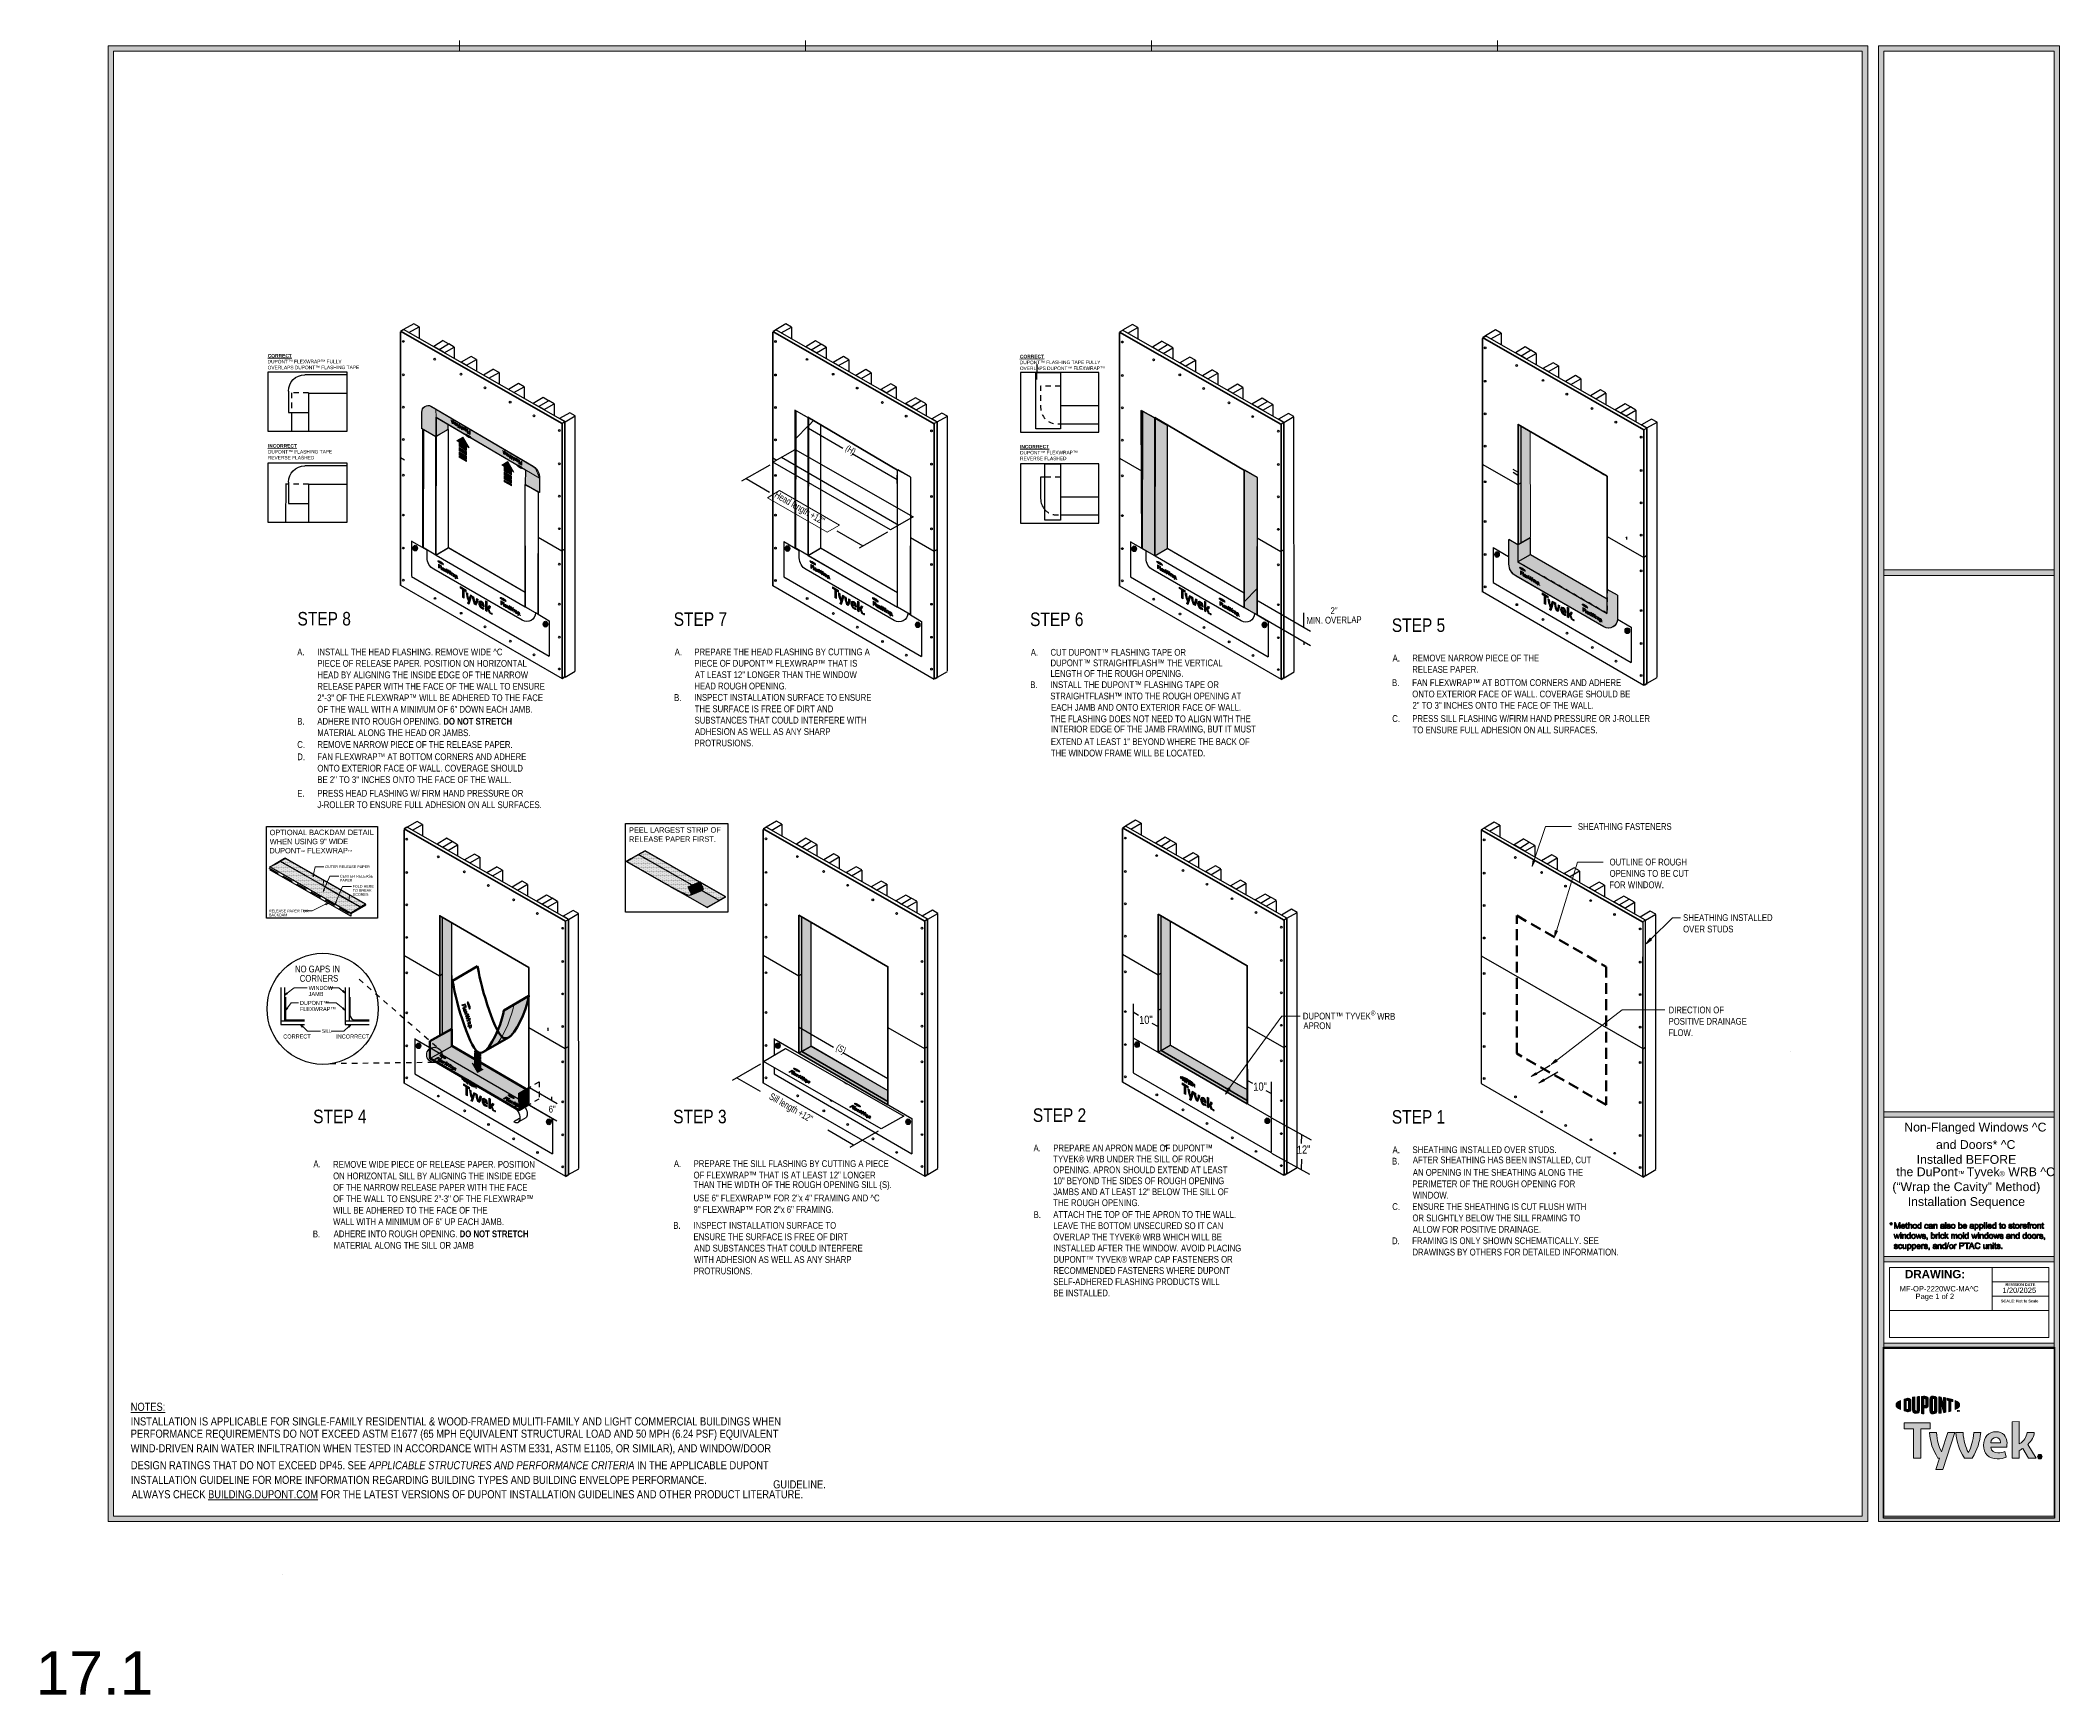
# Model space of a CAD drawing. Header units: inches. Extents: x -17.6 to 82.3, y -15.1 to 23.2.
# Drawn here: x -17.63 to 29.06, y -15.07 to 23.19 of the extents above; entities that cross this region are included whole.
import ezdxf

# ---------------------------------------------------------------- set-up
doc = ezdxf.new("R2010")
doc.units = ezdxf.units.IN
doc.header["$MEASUREMENT"] = 0
for name, pattern in [('AI-Linetype-13', [0.375, 0.25, -0.125]), ('AI-Linetype-14', [0.1875, 0.125, -0.0625]), ('AI-Linetype-15', [0.1875, 0.125, -0.0625]), ('AI-Linetype-16', [0.1875, 0.125, -0.0625]), ('AI-Linetype-17', [0.375113, 0.250075, -0.125038]), ('AI-Linetype-18', [0.375113, 0.250075, -0.125038]), ('AI-Linetype-19', [0.25, 0.125, -0.125]), ('AI-Linetype-20', [0.25, 0.125, -0.125]), ('AI-Linetype-22', [0.108507, 0.072338, -0.036169]), ('AI-Linetype-3', [1.199738, 0.599869, -0.119974, 0.119974, -0.119974, 0.119974, -0.119974]), ('AI-Linetype-31', [0.166667, 0.125, -0.041667]), ('AI-Linetype-32', [0.166667, 0.125, -0.041667]), ('AI-Linetype-33', [0.166667, 0.125, -0.041667]), ('AI-Linetype-34', [0.166667, 0.125, -0.041667]), ('AI-Linetype-35', [0.166667, 0.125, -0.041667]), ('AI-Linetype-36', [0.166667, 0.125, -0.041667]), ('AI-Linetype-4', [1.199738, 0.599869, -0.119974, 0.119974, -0.119974, 0.119974, -0.119974])]:
    doc.linetypes.add(name, pattern=pattern)
doc.layers.get('0').update_dxf_attribs({"lineweight": 0})
for name, color, linetype, lineweight in [('.ATI-HATCH', 7, 'Continuous', 0), ('.ATI-TEXT', 7, 'Continuous', 0), ('0_0', 7, 'Continuous', 0), ('A-DETL-MEDM', 7, 'Continuous', 0), ('G-ANNO-TTLB', 7, 'Continuous', 0), ('TYVEK', 7, 'Continuous', 0), ('wall scratch', 7, 'Continuous', 0), ('X-REF - TRACED', 7, 'Continuous', 0)]:
    doc.layers.add(name, color=color, linetype=linetype, lineweight=lineweight)
pattern_1 = [(45, (0, 0), (-7.071, 7.071), [])]

msp = doc.modelspace()

# ---------------------------------------------------------------- texts
at = {"layer": '.ATI-TEXT', "char_height": 0.2, "attachment_point": 7}
for s, insert in [('\\C18;\\c0;\\FArial Narrow|b0|i0|c1;\\H0.312500;\\W1.000000;STEP 8', (-11.68, 9.652)), ('\\C18;\\c0;\\FArial Narrow|b0|i0|c1;\\H0.312500;\\W1.000000;STEP 7', (-2.982, 9.643)), ('\\C18;\\c0;\\FArial Narrow|b0|i0|c1;\\H0.312500;\\W1.000000;STEP 6', (5.258, 9.639)), ('\\C18;\\c0;\\FArial Narrow|b0|i0|c1;\\H0.312500;\\W1.000000;STEP 5', (13.622, 9.503)), ('\\C18;\\c0;\\FArial Narrow|b0|i0|c1;\\H0.156250;\\W1.000000;A.', (-11.687, 8.964)), ('\\C18;\\c0;\\FArial Narrow|b0|i0|c1;\\H0.156250;\\W1.000000;INSTALL THE HEAD FLASHING. REMOVE WIDE ^C', (-11.222, 8.964)), ('\\C18;\\c0;\\FArial Narrow|b0|i0|c1;\\H0.156250;\\W1.000000;PIECE OF RELEASE PAPER. POSITION ON HORIZONTAL ', (-11.222, 8.699)), ('\\C18;\\c0;\\FArial Narrow|b0|i0|c1;\\H0.156250;\\W1.000000;HEAD BY ALIGNING THE INSIDE EDGE OF THE NARROW ', (-11.222, 8.434)), ('\\C18;\\c0;\\FArial Narrow|b0|i0|c1;\\H0.156250;\\W1.000000;2"-3" OF THE FLEXWRAP™ WILL BE ADHERED TO THE FACE ', (-11.222, 7.904)), ('\\C18;\\c0;\\FArial Narrow|b0|i0|c1;\\H0.156250;\\W1.000000;RELEASE PAPER WITH THE FACE OF THE WALL TO ENSURE ', (-11.222, 8.169)), ('\\C18;\\c0;\\FArial Narrow|b0|i0|c1;\\H0.156250;\\W1.000000;B.', (-11.687, 7.361)), ('\\C18;\\c0;\\FArial Narrow|b0|i0|c1;\\H0.156250;\\W1.000000;ADHERE INTO ROUGH OPENING. \\FArial Narrow Bold|b1|i0|c1;DO NOT STRETCH\\FArial Narrow|b0|i0|c1; ', (-11.222, 7.361)), ('\\C18;\\c0;\\FArial Narrow|b0|i0|c1;\\H0.156250;\\W1.000000;OF THE WALL WITH A MINIMUM OF 6" DOWN EACH JAMB.', (-11.222, 7.639)), ('\\C18;\\c0;\\FArial Narrow|b0|i0|c1;\\H0.156250;\\W1.000000;MATERIAL ALONG THE HEAD OR JAMBS.', (-11.222, 7.096)), ('\\C18;\\c0;\\FArial Narrow|b0|i0|c1;\\H0.156250;\\W1.000000;PROTRUSIONS.', (-2.504, 6.859)), ('\\C18;\\c0;\\FArial Narrow|b0|i0|c1;\\H0.156250;\\W1.000000;C.', (-11.687, 6.823)), ('\\C18;\\c0;\\FArial Narrow|b0|i0|c1;\\H0.156250;\\W1.000000;D.', (-11.687, 6.541)), ('\\C18;\\c0;\\FArial Narrow|b0|i0|c1;\\H0.156250;\\W1.000000;REMOVE NARROW PIECE OF THE RELEASE PAPER.', (-11.222, 6.823)), ('\\C18;\\c0;\\FArial Narrow|b0|i0|c1;\\H0.156250;\\W1.000000;FAN FLEXWRAP™ AT BOTTOM CORNERS AND ADHERE ', (-11.222, 6.541)), ('\\C18;\\c0;\\FArial Narrow|b0|i0|c1;\\H0.156250;\\W1.000000;ONTO EXTERIOR FACE OF WALL. COVERAGE SHOULD ', (-11.222, 6.276)), ('\\C18;\\c0;\\FArial Narrow|b0|i0|c1;\\H0.156250;\\W1.000000;BE 2" TO 3" INCHES ONTO THE FACE OF THE WALL.', (-11.222, 6.011)), ('\\C18;\\c0;\\FArial Narrow|b0|i0|c1;\\H0.156250;\\W1.000000;E.', (-11.687, 5.696)), ('\\C18;\\c0;\\FArial Narrow|b0|i0|c1;\\H0.156250;\\W1.000000;PRESS HEAD FLASHING W/ FIRM HAND PRESSURE OR ', (-11.222, 5.696)), ('\\C18;\\c0;\\FArial Narrow|b0|i0|c1;\\H0.156250;\\W1.000000;J-ROLLER TO ENSURE FULL ADHESION ON ALL SURFACES.', (-11.222, 5.431)), ('\\C18;\\c0;\\FArial Narrow|b0|i0|c1;\\H0.312500;\\W1.000000;STEP 4', (-11.318, -1.858)), ('\\C18;\\c0;\\FArial Narrow|b0|i0|c1;\\H0.312500;\\W1.000000;STEP 3', (-2.993, -1.861)), ('\\C18;\\c0;\\FArial Narrow|b0|i0|c1;\\H0.312500;\\W1.000000;STEP 2', (5.322, -1.827)), ('\\C18;\\c0;\\FArial Narrow|b0|i0|c1;\\H0.312500;\\W1.000000;STEP 1', (13.622, -1.868))]:
    msp.add_mtext(s, dxfattribs=dict(at, insert=insert))
at = {"char_height": 0.2, "attachment_point": 7}
for s, insert in [('\\C18;\\c0;\\FArial|b0|i0|c1;\\H0.125000;\\W1.000000;MF-OP-2220WC-MA^C', (25.363, -5.746)), ('\\C18;\\c0;\\FArial|b0|i0|c1;\\H0.125000;\\W1.000000;Page 1 of 2', (25.731, -5.958)), ('\\C18;\\c0;\\FArial|b0|i0|c1;\\H0.125000;\\W1.000000;1/20/2025', (27.744, -5.782))]:
    msp.add_mtext(s, dxfattribs=dict(at, insert=insert))
at = {"layer": '0_0', "char_height": 0.2, "attachment_point": 7}
for s, insert in [('\\C18;\\c0;\\FArial|b0|i0|c1;\\H0.203125;\\W1.000000;Non-Flanged Windows ^C', (25.471, -2.107)), ('\\C18;\\c0;\\FArial|b0|i0|c1;\\H0.203125;\\W1.000000;and Doors* ^C', (26.204, -2.452)), ('\\C18;\\c0;\\FArial|b0|i0|c1;\\H0.203125;\\W1.000000;Installed \\H0.203186;BEFORE ', (25.758, -2.796)), ('\\C18;\\c0;\\FArial|b0|i0|c1;\\H0.203125;\\W1.000000;(“Wrap the Cavity” Method) ', (25.195, -3.485)), ('\\C18;\\c0;\\FArial|b0|i0|c1;\\H0.203186;\\W1.000000;the DuPont\\H0.118458;™ \\H0.203186;Tyvek\\H0.118458;®\\H0.203186; WRB\\H0.203125; ^C', (25.286, -3.14)), ('\\C18;\\c0;\\FArial|b0|i0|c1;\\H0.203125;\\W1.000000;Installation Sequence', (25.55, -3.829)), ('\\C18;\\c0;\\FArial|b0|i0|c1;\\H1.000000;\\W1.000000;17.1', (-17.732, -15.068))]:
    msp.add_mtext(s, dxfattribs=dict(at, insert=insert))
at = {"layer": 'A-DETL-MEDM', "insert": (-0.683, -10.302), "char_height": 0.2, "attachment_point": 7}
msp.add_mtext('\\C7;\\c16777215;\\FArial Narrow|b0|i0|c1;\\H0.187500;\\W1.000000;GUIDELINE.', dxfattribs=at)
at = {"layer": 'G-ANNO-TTLB', "char_height": 0.2, "attachment_point": 7}
for s, insert in [('\\C18;\\c0;\\FArial Bold|b1|i0|c1;\\H0.190267;\\W1.000000;DRAWING:', (25.489, -5.441)), ('\\C18;\\c0;\\FArial Bold|b1|i0|c1;\\H0.063422;\\W1.000000;REVISION DATE', (27.812, -5.619)), ('\\C18;\\c0;\\FArial Bold|b1|i0|c1;\\H0.063422;\\W1.000000;SCALE: Not to Scale', (27.705, -5.999))]:
    msp.add_mtext(s, dxfattribs=dict(at, insert=insert))
at = {"layer": 'TYVEK', "char_height": 0.2, "attachment_point": 7}
for s, insert, rotation in [('\\C1;\\c255;\\FArial Narrow|b0|i0|c1;\\H0.153287;\\W0.750003;(H)', (0.949, 13.668), 330.0001), ('\\C1;\\c255;\\FArial Narrow|b0|i0|c1;\\H0.161803;\\W0.866033;Head length +12"', (-0.691, 12.59), 330.0001), ('\\C18;\\c0;\\FArial Narrow|b0|i0|c1;\\H0.155588;\\W0.999992;NO GAPS IN', (-11.738, 1.632), 0.1123), ('\\C18;\\c0;\\FArial Narrow|b0|i0|c1;\\H0.155588;\\W0.999992;CORNERS', (-11.628, 1.415), 0.1123), ('\\C1;\\c255;\\FArial Narrow|b0|i0|c1;\\H0.187500;\\W0.999999;10"', (7.782, 0.436), 1.9995), ('\\C18;\\c0;\\FArial Narrow|b0|i0|c1;\\H0.093749;\\W0.999992;CORRECT', (-12.01, 0.103), 0.1123), ('\\C18;\\c0;\\FArial Narrow|b0|i0|c1;\\H0.093749;\\W0.999992;INCORRECT', (-10.786, 0.103), 0.1123), ('\\C1;\\c255;\\FArial Narrow|b0|i0|c1;\\H0.153287;\\W0.750003;(S)', (0.732, -0.187), 330.0001), ('\\C1;\\c255;\\FArial Narrow|b0|i0|c1;\\H0.187500;\\W0.999999;10"', (10.423, -1.109), 1.9995), ('\\C1;\\c255;\\FArial Narrow|b0|i0|c1;\\H0.161803;\\W0.866033;Sill length +12"', (-0.816, -1.326), 330.0001), ('\\C1;\\c255;\\FArial Narrow|b0|i0|c1;\\H0.156250;\\W1.000002;6"', (-5.872, -1.61), 0.9999), ('\\C1;\\c255;\\FArial Narrow|b0|i0|c1;\\H0.187500;\\W0.999999;12"', (11.429, -2.563), 1.9995)]:
    msp.add_mtext(s, dxfattribs=dict(at, insert=insert, rotation=rotation))
at = {"layer": 'X-REF - TRACED', "char_height": 0.2, "attachment_point": 7, "rotation": 330.4041}
for insert in [(19.038, 11.692), (-5.897, 0.334)]:
    msp.add_mtext('\\C252;\\c8684676;\\FMyriad Pro|b0|i0|c1;\\H0.003505;\\W1.000000;R', dxfattribs=dict(at, insert=insert))

# ---------------------------------------------------------------- blocks, each defined once
blk = doc.blocks.new('Block_1')
at = {"color": 18, "lineweight": 25, "true_color": 0x000000}
blk.add_line((-12.038, -12.3), (-12.038, -12.3), dxfattribs=at)
blk.add_line((-12.038, -12.3), (-12.038, -12.3), dxfattribs=at)
blk.add_line((-12.038, -12.3), (-12.038, -12.3), dxfattribs=at)
blk.add_line((-12.038, -12.3), (-12.038, -12.3), dxfattribs=at)
blk = doc.blocks.new('Block_2')
at = {"layer": 'G-ANNO-TTLB', "color": 18, "lineweight": 25, "true_color": 0x000000}
for p, q in [((24.993, -10.989), (24.993, -7.037)), ((24.993, -7.037), (28.945, -7.037)), ((28.945, -7.037), (28.945, -10.989)), ((28.945, -10.989), (24.993, -10.989))]:
    blk.add_line(p, q, dxfattribs=at)
blk = doc.blocks.new('Block_5')
at = {"layer": 'G-ANNO-TTLB', "true_color": 0xe11b22, "transparency": 33554687}
h = blk.add_hatch(color=242, dxfattribs=at)
h.dxf.hatch_style = 2
edge = h.paths.add_edge_path()
edge.add_spline(control_points=[(25.28, -8.371), (25.28, -8.408), (25.317, -8.444), (25.381, -8.474), (25.381, -8.474), (25.381, -8.268), (25.381, -8.268), (25.317, -8.298), (25.28, -8.333), (25.28, -8.371)], knot_values=[0, 0, 0, 0, 1, 1, 1, 2, 2, 2, 3, 3, 3, 3], degree=3, periodic=0)
h = blk.add_hatch(color=242, dxfattribs=at)
h.dxf.hatch_style = 2
edge = h.paths.add_edge_path()
edge.add_spline(control_points=[(25.572, -8.455), (25.572, -8.47), (25.563, -8.476), (25.551, -8.476), (25.543, -8.476), (25.529, -8.472), (25.518, -8.469), (25.518, -8.469), (25.518, -8.273), (25.518, -8.273), (25.529, -8.27), (25.543, -8.267), (25.551, -8.267), (25.563, -8.267), (25.572, -8.272), (25.572, -8.288), (25.572, -8.288), (25.572, -8.455), (25.572, -8.455)], knot_values=[0, 0, 0, 0, 1, 1, 1, 2, 2, 2, 3, 3, 3, 4, 4, 4, 5, 5, 5, 6, 6, 6, 6], degree=3, periodic=0)
edge = h.paths.add_edge_path()
edge.add_spline(control_points=[(25.559, -8.215), (25.541, -8.215), (25.515, -8.221), (25.469, -8.235), (25.469, -8.235), (25.469, -8.507), (25.469, -8.507), (25.51, -8.52), (25.541, -8.527), (25.559, -8.527), (25.6, -8.527), (25.623, -8.502), (25.623, -8.462), (25.623, -8.462), (25.623, -8.281), (25.623, -8.281), (25.623, -8.241), (25.6, -8.215), (25.559, -8.215)], knot_values=[0, 0, 0, 0, 1, 1, 1, 2, 2, 2, 3, 3, 3, 4, 4, 4, 5, 5, 5, 6, 6, 6, 6], degree=3, periodic=0)
h = blk.add_hatch(color=242, dxfattribs=at)
h.dxf.hatch_style = 2
edge = h.paths.add_edge_path()
edge.add_spline(control_points=[(25.766, -8.487), (25.766, -8.502), (25.761, -8.512), (25.741, -8.51), (25.722, -8.508), (25.716, -8.499), (25.716, -8.481), (25.716, -8.481), (25.716, -8.184), (25.716, -8.184), (25.704, -8.186), (25.675, -8.19), (25.663, -8.191), (25.663, -8.191), (25.663, -8.491), (25.663, -8.491), (25.663, -8.539), (25.686, -8.558), (25.741, -8.564), (25.791, -8.57), (25.822, -8.544), (25.822, -8.491), (25.822, -8.491), (25.822, -8.174), (25.822, -8.174), (25.812, -8.175), (25.777, -8.178), (25.766, -8.179), (25.766, -8.179), (25.766, -8.487), (25.766, -8.487)], knot_values=[0, 0, 0, 0, 1, 1, 1, 2, 2, 2, 3, 3, 3, 4, 4, 4, 5, 5, 5, 6, 6, 6, 7, 7, 7, 8, 8, 8, 9, 9, 9, 10, 10, 10, 10], degree=3, periodic=0)
h = blk.add_hatch(color=242, dxfattribs=at)
h.dxf.hatch_style = 2
edge = h.paths.add_edge_path()
edge.add_spline(control_points=[(25.97, -8.356), (25.97, -8.374), (25.964, -8.382), (25.942, -8.382), (25.942, -8.382), (25.922, -8.382), (25.922, -8.382), (25.922, -8.382), (25.922, -8.225), (25.922, -8.225), (25.931, -8.224), (25.935, -8.224), (25.941, -8.224), (25.965, -8.224), (25.97, -8.234), (25.97, -8.251), (25.97, -8.251), (25.97, -8.356), (25.97, -8.356)], knot_values=[0, 0, 0, 0, 1, 1, 1, 2, 2, 2, 3, 3, 3, 4, 4, 4, 5, 5, 5, 6, 6, 6, 6], degree=3, periodic=0)
edge = h.paths.add_edge_path()
edge.add_spline(control_points=[(25.944, -8.169), (25.934, -8.169), (25.899, -8.17), (25.866, -8.172), (25.866, -8.172), (25.866, -8.571), (25.866, -8.571), (25.877, -8.571), (25.906, -8.573), (25.922, -8.573), (25.922, -8.573), (25.922, -8.438), (25.922, -8.438), (25.922, -8.438), (25.944, -8.438), (25.944, -8.438), (26.003, -8.438), (26.027, -8.411), (26.027, -8.361), (26.027, -8.361), (26.027, -8.243), (26.027, -8.243), (26.027, -8.193), (26, -8.169), (25.944, -8.169)], knot_values=[0, 0, 0, 0, 1, 1, 1, 2, 2, 2, 3, 3, 3, 4, 4, 4, 5, 5, 5, 6, 6, 6, 7, 7, 7, 8, 8, 8, 8], degree=3, periodic=0)
h = blk.add_hatch(color=242, dxfattribs=at)
h.dxf.hatch_style = 2
edge = h.paths.add_edge_path()
edge.add_spline(control_points=[(26.171, -8.496), (26.171, -8.511), (26.165, -8.52), (26.146, -8.52), (26.125, -8.521), (26.12, -8.512), (26.12, -8.496), (26.12, -8.496), (26.12, -8.247), (26.12, -8.247), (26.12, -8.231), (26.125, -8.222), (26.146, -8.222), (26.165, -8.223), (26.171, -8.231), (26.171, -8.247), (26.171, -8.247), (26.171, -8.496), (26.171, -8.496)], knot_values=[0, 0, 0, 0, 1, 1, 1, 2, 2, 2, 3, 3, 3, 4, 4, 4, 5, 5, 5, 6, 6, 6, 6], degree=3, periodic=0)
edge = h.paths.add_edge_path()
edge.add_spline(control_points=[(26.146, -8.166), (26.094, -8.164), (26.063, -8.187), (26.063, -8.239), (26.063, -8.239), (26.063, -8.5), (26.063, -8.5), (26.063, -8.556), (26.091, -8.579), (26.146, -8.576), (26.199, -8.574), (26.227, -8.554), (26.227, -8.495), (26.227, -8.495), (26.227, -8.245), (26.227, -8.245), (26.227, -8.189), (26.202, -8.169), (26.146, -8.166)], knot_values=[0, 0, 0, 0, 1, 1, 1, 2, 2, 2, 3, 3, 3, 4, 4, 4, 5, 5, 5, 6, 6, 6, 6], degree=3, periodic=0)
h = blk.add_hatch(color=242, dxfattribs=at)
h.dxf.hatch_style = 2
edge = h.paths.add_edge_path()
edge.add_spline(control_points=[(26.383, -8.389), (26.383, -8.389), (26.321, -8.186), (26.321, -8.186), (26.304, -8.184), (26.283, -8.181), (26.268, -8.18), (26.268, -8.18), (26.268, -8.563), (26.268, -8.563), (26.279, -8.562), (26.307, -8.558), (26.322, -8.557), (26.322, -8.557), (26.317, -8.331), (26.317, -8.331), (26.317, -8.331), (26.383, -8.548), (26.383, -8.548), (26.397, -8.546), (26.417, -8.542), (26.431, -8.539), (26.431, -8.539), (26.431, -8.203), (26.431, -8.203), (26.417, -8.2), (26.391, -8.196), (26.379, -8.194), (26.379, -8.194), (26.383, -8.389), (26.383, -8.389)], knot_values=[0, 0, 0, 0, 1, 1, 1, 2, 2, 2, 3, 3, 3, 4, 4, 4, 5, 5, 5, 6, 6, 6, 7, 7, 7, 8, 8, 8, 9, 9, 9, 10, 10, 10, 10], degree=3, periodic=0)
h = blk.add_hatch(color=242, dxfattribs=at)
h.dxf.hatch_style = 2
edge = h.paths.add_edge_path()
edge.add_spline(control_points=[(26.459, -8.262), (26.472, -8.264), (26.486, -8.267), (26.499, -8.27), (26.499, -8.27), (26.499, -8.525), (26.499, -8.525), (26.512, -8.522), (26.534, -8.516), (26.55, -8.511), (26.55, -8.511), (26.55, -8.282), (26.55, -8.282), (26.564, -8.286), (26.578, -8.29), (26.59, -8.293), (26.59, -8.293), (26.59, -8.244), (26.59, -8.244), (26.551, -8.23), (26.508, -8.219), (26.459, -8.209), (26.459, -8.209), (26.459, -8.262), (26.459, -8.262)], knot_values=[0, 0, 0, 0, 1, 1, 1, 2, 2, 2, 3, 3, 3, 4, 4, 4, 5, 5, 5, 6, 6, 6, 7, 7, 7, 8, 8, 8, 8], degree=3, periodic=0)
h = blk.add_hatch(color=242, dxfattribs=at)
h.dxf.hatch_style = 2
edge = h.paths.add_edge_path()
edge.add_spline(control_points=[(26.751, -8.371), (26.751, -8.408), (26.714, -8.444), (26.651, -8.474), (26.651, -8.474), (26.651, -8.268), (26.651, -8.268), (26.714, -8.298), (26.751, -8.333), (26.751, -8.371)], knot_values=[0, 0, 0, 0, 1, 1, 1, 2, 2, 2, 3, 3, 3, 3], degree=3, periodic=0)
h = blk.add_hatch(color=242, dxfattribs=at)
h.dxf.hatch_style = 2
edge = h.paths.add_edge_path()
edge.add_spline(control_points=[(26.721, -8.494), (26.721, -8.494), (26.727, -8.494), (26.727, -8.494), (26.727, -8.494), (26.736, -8.508), (26.736, -8.508), (26.736, -8.508), (26.745, -8.494), (26.745, -8.494), (26.745, -8.494), (26.751, -8.494), (26.751, -8.494), (26.751, -8.494), (26.751, -8.524), (26.751, -8.524), (26.751, -8.524), (26.746, -8.524), (26.746, -8.524), (26.746, -8.524), (26.746, -8.503), (26.746, -8.503), (26.746, -8.503), (26.736, -8.517), (26.736, -8.517), (26.736, -8.517), (26.736, -8.517), (26.736, -8.517), (26.736, -8.517), (26.727, -8.503), (26.727, -8.503), (26.727, -8.503), (26.727, -8.524), (26.727, -8.524), (26.727, -8.524), (26.721, -8.524), (26.721, -8.524), (26.721, -8.524), (26.721, -8.494), (26.721, -8.494)], knot_values=[0, 0, 0, 0, 1, 1, 1, 2, 2, 2, 3, 3, 3, 4, 4, 4, 5, 5, 5, 6, 6, 6, 7, 7, 7, 8, 8, 8, 9, 9, 9, 10, 10, 10, 11, 11, 11, 12, 12, 12, 13, 13, 13, 13], degree=3, periodic=0)
edge = h.paths.add_edge_path()
edge.add_spline(control_points=[(26.7, -8.5), (26.7, -8.5), (26.691, -8.5), (26.691, -8.5), (26.691, -8.5), (26.691, -8.494), (26.691, -8.494), (26.691, -8.494), (26.715, -8.494), (26.715, -8.494), (26.715, -8.494), (26.715, -8.5), (26.715, -8.5), (26.715, -8.5), (26.706, -8.5), (26.706, -8.5), (26.706, -8.5), (26.706, -8.524), (26.706, -8.524), (26.706, -8.524), (26.7, -8.524), (26.7, -8.524), (26.7, -8.524), (26.7, -8.5), (26.7, -8.5)], knot_values=[0, 0, 0, 0, 1, 1, 1, 2, 2, 2, 3, 3, 3, 4, 4, 4, 5, 5, 5, 6, 6, 6, 7, 7, 7, 8, 8, 8, 8], degree=3, periodic=0)
at = {"layer": 'G-ANNO-TTLB'}
for points, knots in [([(25.28, -8.371), (25.28, -8.408), (25.317, -8.444), (25.381, -8.474), (25.381, -8.474), (25.381, -8.268), (25.381, -8.268), (25.317, -8.298), (25.28, -8.333), (25.28, -8.371)], [0, 0, 0, 0, 1, 1, 1, 2, 2, 2, 3, 3, 3, 3]), ([(25.559, -8.215), (25.541, -8.215), (25.515, -8.221), (25.469, -8.235), (25.469, -8.235), (25.469, -8.507), (25.469, -8.507), (25.51, -8.52), (25.541, -8.527), (25.559, -8.527), (25.6, -8.527), (25.623, -8.502), (25.623, -8.462), (25.623, -8.462), (25.623, -8.281), (25.623, -8.281), (25.623, -8.241), (25.6, -8.215), (25.559, -8.215)], [0, 0, 0, 0, 1, 1, 1, 2, 2, 2, 3, 3, 3, 4, 4, 4, 5, 5, 5, 6, 6, 6, 6]), ([(25.572, -8.455), (25.572, -8.47), (25.563, -8.476), (25.551, -8.476), (25.543, -8.476), (25.529, -8.472), (25.518, -8.469), (25.518, -8.469), (25.518, -8.273), (25.518, -8.273), (25.529, -8.27), (25.543, -8.267), (25.551, -8.267), (25.563, -8.267), (25.572, -8.272), (25.572, -8.288), (25.572, -8.288), (25.572, -8.455), (25.572, -8.455)], [0, 0, 0, 0, 1, 1, 1, 2, 2, 2, 3, 3, 3, 4, 4, 4, 5, 5, 5, 6, 6, 6, 6]), ([(25.766, -8.487), (25.766, -8.502), (25.761, -8.512), (25.741, -8.51), (25.722, -8.508), (25.716, -8.499), (25.716, -8.481), (25.716, -8.481), (25.716, -8.184), (25.716, -8.184), (25.704, -8.186), (25.675, -8.19), (25.663, -8.191), (25.663, -8.191), (25.663, -8.491), (25.663, -8.491), (25.663, -8.539), (25.686, -8.558), (25.741, -8.564), (25.791, -8.57), (25.822, -8.544), (25.822, -8.491), (25.822, -8.491), (25.822, -8.174), (25.822, -8.174), (25.812, -8.175), (25.777, -8.178), (25.766, -8.179), (25.766, -8.179), (25.766, -8.487), (25.766, -8.487)], [0, 0, 0, 0, 1, 1, 1, 2, 2, 2, 3, 3, 3, 4, 4, 4, 5, 5, 5, 6, 6, 6, 7, 7, 7, 8, 8, 8, 9, 9, 9, 10, 10, 10, 10]), ([(25.944, -8.169), (25.934, -8.169), (25.899, -8.17), (25.866, -8.172), (25.866, -8.172), (25.866, -8.571), (25.866, -8.571), (25.877, -8.571), (25.906, -8.573), (25.922, -8.573), (25.922, -8.573), (25.922, -8.438), (25.922, -8.438), (25.922, -8.438), (25.944, -8.438), (25.944, -8.438), (26.003, -8.438), (26.027, -8.411), (26.027, -8.361), (26.027, -8.361), (26.027, -8.243), (26.027, -8.243), (26.027, -8.193), (26, -8.169), (25.944, -8.169)], [0, 0, 0, 0, 1, 1, 1, 2, 2, 2, 3, 3, 3, 4, 4, 4, 5, 5, 5, 6, 6, 6, 7, 7, 7, 8, 8, 8, 8]), ([(25.97, -8.356), (25.97, -8.374), (25.964, -8.382), (25.942, -8.382), (25.942, -8.382), (25.922, -8.382), (25.922, -8.382), (25.922, -8.382), (25.922, -8.225), (25.922, -8.225), (25.931, -8.224), (25.935, -8.224), (25.941, -8.224), (25.965, -8.224), (25.97, -8.234), (25.97, -8.251), (25.97, -8.251), (25.97, -8.356), (25.97, -8.356)], [0, 0, 0, 0, 1, 1, 1, 2, 2, 2, 3, 3, 3, 4, 4, 4, 5, 5, 5, 6, 6, 6, 6]), ([(26.146, -8.166), (26.094, -8.164), (26.063, -8.187), (26.063, -8.239), (26.063, -8.239), (26.063, -8.5), (26.063, -8.5), (26.063, -8.556), (26.091, -8.579), (26.146, -8.576), (26.199, -8.574), (26.227, -8.554), (26.227, -8.495), (26.227, -8.495), (26.227, -8.245), (26.227, -8.245), (26.227, -8.189), (26.202, -8.169), (26.146, -8.166)], [0, 0, 0, 0, 1, 1, 1, 2, 2, 2, 3, 3, 3, 4, 4, 4, 5, 5, 5, 6, 6, 6, 6]), ([(26.171, -8.496), (26.171, -8.511), (26.165, -8.52), (26.146, -8.52), (26.125, -8.521), (26.12, -8.512), (26.12, -8.496), (26.12, -8.496), (26.12, -8.247), (26.12, -8.247), (26.12, -8.231), (26.125, -8.222), (26.146, -8.222), (26.165, -8.223), (26.171, -8.231), (26.171, -8.247), (26.171, -8.247), (26.171, -8.496), (26.171, -8.496)], [0, 0, 0, 0, 1, 1, 1, 2, 2, 2, 3, 3, 3, 4, 4, 4, 5, 5, 5, 6, 6, 6, 6]), ([(26.383, -8.389), (26.383, -8.389), (26.321, -8.186), (26.321, -8.186), (26.304, -8.184), (26.283, -8.181), (26.268, -8.18), (26.268, -8.18), (26.268, -8.563), (26.268, -8.563), (26.279, -8.562), (26.307, -8.558), (26.322, -8.557), (26.322, -8.557), (26.317, -8.331), (26.317, -8.331), (26.317, -8.331), (26.383, -8.548), (26.383, -8.548), (26.397, -8.546), (26.417, -8.542), (26.431, -8.539), (26.431, -8.539), (26.431, -8.203), (26.431, -8.203), (26.417, -8.2), (26.391, -8.196), (26.379, -8.194), (26.379, -8.194), (26.383, -8.389), (26.383, -8.389)], [0, 0, 0, 0, 1, 1, 1, 2, 2, 2, 3, 3, 3, 4, 4, 4, 5, 5, 5, 6, 6, 6, 7, 7, 7, 8, 8, 8, 9, 9, 9, 10, 10, 10, 10]), ([(26.459, -8.262), (26.472, -8.264), (26.486, -8.267), (26.499, -8.27), (26.499, -8.27), (26.499, -8.525), (26.499, -8.525), (26.512, -8.522), (26.534, -8.516), (26.55, -8.511), (26.55, -8.511), (26.55, -8.282), (26.55, -8.282), (26.564, -8.286), (26.578, -8.29), (26.59, -8.293), (26.59, -8.293), (26.59, -8.244), (26.59, -8.244), (26.551, -8.23), (26.508, -8.219), (26.459, -8.209), (26.459, -8.209), (26.459, -8.262), (26.459, -8.262)], [0, 0, 0, 0, 1, 1, 1, 2, 2, 2, 3, 3, 3, 4, 4, 4, 5, 5, 5, 6, 6, 6, 7, 7, 7, 8, 8, 8, 8]), ([(26.751, -8.371), (26.751, -8.408), (26.714, -8.444), (26.651, -8.474), (26.651, -8.474), (26.651, -8.268), (26.651, -8.268), (26.714, -8.298), (26.751, -8.333), (26.751, -8.371)], [0, 0, 0, 0, 1, 1, 1, 2, 2, 2, 3, 3, 3, 3]), ([(26.7, -8.5), (26.7, -8.5), (26.691, -8.5), (26.691, -8.5), (26.691, -8.5), (26.691, -8.494), (26.691, -8.494), (26.691, -8.494), (26.715, -8.494), (26.715, -8.494), (26.715, -8.494), (26.715, -8.5), (26.715, -8.5), (26.715, -8.5), (26.706, -8.5), (26.706, -8.5), (26.706, -8.5), (26.706, -8.524), (26.706, -8.524), (26.706, -8.524), (26.7, -8.524), (26.7, -8.524), (26.7, -8.524), (26.7, -8.5), (26.7, -8.5)], [0, 0, 0, 0, 1, 1, 1, 2, 2, 2, 3, 3, 3, 4, 4, 4, 5, 5, 5, 6, 6, 6, 7, 7, 7, 8, 8, 8, 8]), ([(26.721, -8.494), (26.721, -8.494), (26.727, -8.494), (26.727, -8.494), (26.727, -8.494), (26.736, -8.508), (26.736, -8.508), (26.736, -8.508), (26.745, -8.494), (26.745, -8.494), (26.745, -8.494), (26.751, -8.494), (26.751, -8.494), (26.751, -8.494), (26.751, -8.524), (26.751, -8.524), (26.751, -8.524), (26.746, -8.524), (26.746, -8.524), (26.746, -8.524), (26.746, -8.503), (26.746, -8.503), (26.746, -8.503), (26.736, -8.517), (26.736, -8.517), (26.736, -8.517), (26.736, -8.517), (26.736, -8.517), (26.736, -8.517), (26.727, -8.503), (26.727, -8.503), (26.727, -8.503), (26.727, -8.524), (26.727, -8.524), (26.727, -8.524), (26.721, -8.524), (26.721, -8.524), (26.721, -8.524), (26.721, -8.494), (26.721, -8.494)], [0, 0, 0, 0, 1, 1, 1, 2, 2, 2, 3, 3, 3, 4, 4, 4, 5, 5, 5, 6, 6, 6, 7, 7, 7, 8, 8, 8, 9, 9, 9, 10, 10, 10, 11, 11, 11, 12, 12, 12, 13, 13, 13, 13])]:
    blk.add_open_spline(points, degree=3, knots=knots, dxfattribs=at)
blk = doc.blocks.new('Block_9')
at = {"layer": 'G-ANNO-TTLB', "true_color": 0x17477e, "transparency": 33554687}
h = blk.add_hatch(color=156, dxfattribs=at)
h.dxf.hatch_style = 2
h.paths.add_polyline_path([(26.073, -8.782), (25.469, -8.782), (25.469, -8.925), (25.687, -8.925), (25.687, -9.602), (25.855, -9.602), (25.855, -8.925), (26.073, -8.925)])
h = blk.add_hatch(color=156, dxfattribs=at)
h.dxf.hatch_style = 2
edge = h.paths.add_edge_path()
edge.add_spline(control_points=[(28.326, -9.282), (28.326, -9.282), (28.52, -9.602), (28.52, -9.602), (28.52, -9.602), (28.345, -9.602), (28.345, -9.602), (28.345, -9.602), (28.21, -9.374), (28.21, -9.374), (28.185, -9.391), (28.159, -9.409), (28.131, -9.426), (28.131, -9.426), (28.131, -9.602), (28.131, -9.602), (28.131, -9.602), (27.969, -9.602), (27.969, -9.602), (27.969, -9.602), (27.969, -8.762), (27.969, -8.762), (27.969, -8.762), (28.131, -8.753), (28.131, -8.753), (28.131, -8.753), (28.131, -9.27), (28.131, -9.27), (28.241, -9.199), (28.295, -9.117), (28.314, -9.003), (28.314, -9.003), (28.475, -9.003), (28.475, -9.003), (28.471, -9.104), (28.42, -9.194), (28.326, -9.282)], knot_values=[0, 0, 0, 0, 1, 1, 1, 2, 2, 2, 3, 3, 3, 4, 4, 4, 5, 5, 5, 6, 6, 6, 7, 7, 7, 8, 8, 8, 9, 9, 9, 10, 10, 10, 11, 11, 11, 12, 12, 12, 12], degree=3, periodic=0)
h = blk.add_hatch(color=156, dxfattribs=at)
h.dxf.hatch_style = 2
edge = h.paths.add_edge_path()
edge.add_spline(control_points=[(27.076, -9.003), (27.066, -9.204), (27.021, -9.34), (26.952, -9.472), (26.885, -9.34), (26.842, -9.204), (26.829, -9.003), (26.829, -9.003), (26.666, -9.003), (26.666, -9.003), (26.683, -9.239), (26.736, -9.39), (26.863, -9.602), (26.863, -9.602), (27.042, -9.602), (27.042, -9.602), (27.164, -9.39), (27.215, -9.239), (27.238, -9.003), (27.238, -9.003), (27.076, -9.003), (27.076, -9.003)], knot_values=[0, 0, 0, 0, 1, 1, 1, 2, 2, 2, 3, 3, 3, 4, 4, 4, 5, 5, 5, 6, 6, 6, 7, 7, 7, 7], degree=3, periodic=0)
h = blk.add_hatch(color=156, dxfattribs=at)
h.dxf.hatch_style = 2
edge = h.paths.add_edge_path()
edge.add_spline(control_points=[(27.469, -9.246), (27.469, -9.246), (27.692, -9.246), (27.692, -9.246), (27.692, -9.246), (27.692, -9.232), (27.692, -9.232), (27.692, -9.166), (27.656, -9.118), (27.592, -9.118), (27.524, -9.118), (27.479, -9.166), (27.469, -9.246)], knot_values=[0, 0, 0, 0, 1, 1, 1, 2, 2, 2, 3, 3, 3, 4, 4, 4, 4], degree=3, periodic=0)
edge = h.paths.add_edge_path()
edge.add_spline(control_points=[(27.824, -9.576), (27.772, -9.6), (27.696, -9.616), (27.619, -9.616), (27.43, -9.616), (27.301, -9.497), (27.301, -9.302), (27.301, -9.116), (27.42, -8.989), (27.592, -8.989), (27.746, -8.989), (27.846, -9.098), (27.846, -9.255), (27.846, -9.29), (27.844, -9.321), (27.842, -9.344), (27.842, -9.344), (27.471, -9.344), (27.471, -9.344), (27.486, -9.438), (27.542, -9.48), (27.635, -9.48), (27.693, -9.48), (27.748, -9.467), (27.798, -9.446), (27.798, -9.446), (27.824, -9.576), (27.824, -9.576)], knot_values=[0, 0, 0, 0, 1, 1, 1, 2, 2, 2, 3, 3, 3, 4, 4, 4, 5, 5, 5, 6, 6, 6, 7, 7, 7, 8, 8, 8, 9, 9, 9, 9], degree=3, periodic=0)
at = {"layer": 'G-ANNO-TTLB'}
blk.add_lwpolyline([(26.073, -8.782), (25.469, -8.782), (25.469, -8.925), (25.687, -8.925), (25.687, -9.602), (25.855, -9.602), (25.855, -8.925), (26.073, -8.925)], close=True, dxfattribs=at)
for points, knots in [([(28.326, -9.282), (28.326, -9.282), (28.52, -9.602), (28.52, -9.602), (28.52, -9.602), (28.345, -9.602), (28.345, -9.602), (28.345, -9.602), (28.21, -9.374), (28.21, -9.374), (28.185, -9.391), (28.159, -9.409), (28.131, -9.426), (28.131, -9.426), (28.131, -9.602), (28.131, -9.602), (28.131, -9.602), (27.969, -9.602), (27.969, -9.602), (27.969, -9.602), (27.969, -8.762), (27.969, -8.762), (27.969, -8.762), (28.131, -8.753), (28.131, -8.753), (28.131, -8.753), (28.131, -9.27), (28.131, -9.27), (28.241, -9.199), (28.295, -9.117), (28.314, -9.003), (28.314, -9.003), (28.475, -9.003), (28.475, -9.003), (28.471, -9.104), (28.42, -9.194), (28.326, -9.282)], [0, 0, 0, 0, 1, 1, 1, 2, 2, 2, 3, 3, 3, 4, 4, 4, 5, 5, 5, 6, 6, 6, 7, 7, 7, 8, 8, 8, 9, 9, 9, 10, 10, 10, 11, 11, 11, 12, 12, 12, 12]), ([(27.076, -9.003), (27.066, -9.204), (27.021, -9.34), (26.952, -9.472), (26.885, -9.34), (26.842, -9.204), (26.829, -9.003), (26.829, -9.003), (26.666, -9.003), (26.666, -9.003), (26.683, -9.239), (26.736, -9.39), (26.863, -9.602), (26.863, -9.602), (27.042, -9.602), (27.042, -9.602), (27.164, -9.39), (27.215, -9.239), (27.238, -9.003), (27.238, -9.003), (27.076, -9.003), (27.076, -9.003)], [0, 0, 0, 0, 1, 1, 1, 2, 2, 2, 3, 3, 3, 4, 4, 4, 5, 5, 5, 6, 6, 6, 7, 7, 7, 7]), ([(27.824, -9.576), (27.772, -9.6), (27.696, -9.616), (27.619, -9.616), (27.43, -9.616), (27.301, -9.497), (27.301, -9.302), (27.301, -9.116), (27.42, -8.989), (27.592, -8.989), (27.746, -8.989), (27.846, -9.098), (27.846, -9.255), (27.846, -9.29), (27.844, -9.321), (27.842, -9.344), (27.842, -9.344), (27.471, -9.344), (27.471, -9.344), (27.486, -9.438), (27.542, -9.48), (27.635, -9.48), (27.693, -9.48), (27.748, -9.467), (27.798, -9.446), (27.798, -9.446), (27.824, -9.576), (27.824, -9.576)], [0, 0, 0, 0, 1, 1, 1, 2, 2, 2, 3, 3, 3, 4, 4, 4, 5, 5, 5, 6, 6, 6, 7, 7, 7, 8, 8, 8, 9, 9, 9, 9]), ([(27.469, -9.246), (27.469, -9.246), (27.692, -9.246), (27.692, -9.246), (27.692, -9.246), (27.692, -9.232), (27.692, -9.232), (27.692, -9.166), (27.656, -9.118), (27.592, -9.118), (27.524, -9.118), (27.479, -9.166), (27.469, -9.246)], [0, 0, 0, 0, 1, 1, 1, 2, 2, 2, 3, 3, 3, 4, 4, 4, 4])]:
    blk.add_open_spline(points, degree=3, knots=knots, dxfattribs=at)
blk = doc.blocks.new('Block_8')
at = {"layer": 'G-ANNO-TTLB', "true_color": 0x17477e, "transparency": 33554687}
h = blk.add_hatch(color=156, dxfattribs=at)
h.dxf.hatch_style = 2
edge = h.paths.add_edge_path()
edge.add_spline(control_points=[(26.475, -9.003), (26.475, -9.003), (26.33, -9.454), (26.33, -9.454), (26.268, -9.327), (26.228, -9.195), (26.216, -9.003), (26.216, -9.003), (26.053, -9.003), (26.053, -9.003), (26.071, -9.239), (26.123, -9.39), (26.25, -9.602), (26.25, -9.602), (26.283, -9.602), (26.283, -9.602), (26.283, -9.602), (26.2, -9.86), (26.2, -9.86), (26.2, -9.86), (26.361, -9.86), (26.361, -9.86), (26.361, -9.86), (26.637, -9.003), (26.637, -9.003), (26.637, -9.003), (26.475, -9.003), (26.475, -9.003)], knot_values=[0, 0, 0, 0, 1, 1, 1, 2, 2, 2, 3, 3, 3, 4, 4, 4, 5, 5, 5, 6, 6, 6, 7, 7, 7, 8, 8, 8, 9, 9, 9, 9], degree=3, periodic=0)
at = {"layer": 'G-ANNO-TTLB'}
blk.add_open_spline([(26.475, -9.003), (26.475, -9.003), (26.33, -9.454), (26.33, -9.454), (26.268, -9.327), (26.228, -9.195), (26.216, -9.003), (26.216, -9.003), (26.053, -9.003), (26.053, -9.003), (26.071, -9.239), (26.123, -9.39), (26.25, -9.602), (26.25, -9.602), (26.283, -9.602), (26.283, -9.602), (26.283, -9.602), (26.2, -9.86), (26.2, -9.86), (26.2, -9.86), (26.361, -9.86), (26.361, -9.86), (26.361, -9.86), (26.637, -9.003), (26.637, -9.003), (26.637, -9.003), (26.475, -9.003), (26.475, -9.003)], degree=3, knots=[0, 0, 0, 0, 1, 1, 1, 2, 2, 2, 3, 3, 3, 4, 4, 4, 5, 5, 5, 6, 6, 6, 7, 7, 7, 8, 8, 8, 9, 9, 9, 9], dxfattribs=at)
blk.add_blockref('Block_9', (0, 0), dxfattribs=at)
blk = doc.blocks.new('Block_10')
at = {"layer": 'G-ANNO-TTLB', "true_color": 0x17477e, "transparency": 33554687}
h = blk.add_hatch(color=156, dxfattribs=at)
h.dxf.hatch_style = 2
edge = h.paths.add_edge_path()
edge.add_spline(control_points=[(28.598, -9.547), (28.598, -9.547), (28.598, -9.562), (28.598, -9.562), (28.598, -9.562), (28.605, -9.562), (28.605, -9.562), (28.611, -9.562), (28.615, -9.561), (28.615, -9.555), (28.615, -9.549), (28.611, -9.547), (28.605, -9.547), (28.605, -9.547), (28.598, -9.547), (28.598, -9.547)], knot_values=[0, 0, 0, 0, 1, 1, 1, 2, 2, 2, 3, 3, 3, 4, 4, 4, 5, 5, 5, 5], degree=3, periodic=0)
edge = h.paths.add_edge_path()
edge.add_spline(control_points=[(28.587, -9.537), (28.587, -9.537), (28.605, -9.537), (28.605, -9.537), (28.619, -9.537), (28.626, -9.544), (28.626, -9.555), (28.626, -9.562), (28.622, -9.567), (28.616, -9.57), (28.619, -9.577), (28.624, -9.583), (28.629, -9.59), (28.629, -9.59), (28.616, -9.59), (28.616, -9.59), (28.611, -9.584), (28.607, -9.578), (28.604, -9.572), (28.604, -9.572), (28.598, -9.572), (28.598, -9.572), (28.598, -9.572), (28.598, -9.59), (28.598, -9.59), (28.598, -9.59), (28.587, -9.59), (28.587, -9.59), (28.587, -9.59), (28.587, -9.537), (28.587, -9.537)], knot_values=[0, 0, 0, 0, 1, 1, 1, 2, 2, 2, 3, 3, 3, 4, 4, 4, 5, 5, 5, 6, 6, 6, 7, 7, 7, 8, 8, 8, 9, 9, 9, 10, 10, 10, 10], degree=3, periodic=0)
edge = h.paths.add_edge_path()
edge.add_spline(control_points=[(28.605, -9.524), (28.58, -9.524), (28.565, -9.538), (28.565, -9.565), (28.565, -9.591), (28.58, -9.606), (28.605, -9.606), (28.631, -9.606), (28.645, -9.591), (28.645, -9.565), (28.645, -9.538), (28.631, -9.524), (28.605, -9.524)], knot_values=[0, 0, 0, 0, 1, 1, 1, 2, 2, 2, 3, 3, 3, 4, 4, 4, 4], degree=3, periodic=0)
edge = h.paths.add_edge_path()
edge.add_spline(control_points=[(28.605, -9.513), (28.637, -9.513), (28.658, -9.533), (28.658, -9.565), (28.658, -9.596), (28.637, -9.616), (28.605, -9.616), (28.574, -9.616), (28.553, -9.596), (28.553, -9.565), (28.553, -9.533), (28.574, -9.513), (28.605, -9.513)], knot_values=[0, 0, 0, 0, 1, 1, 1, 2, 2, 2, 3, 3, 3, 4, 4, 4, 4], degree=3, periodic=0)
at = {"layer": 'G-ANNO-TTLB'}
for points, knots in [([(28.605, -9.513), (28.637, -9.513), (28.658, -9.533), (28.658, -9.565), (28.658, -9.596), (28.637, -9.616), (28.605, -9.616), (28.574, -9.616), (28.553, -9.596), (28.553, -9.565), (28.553, -9.533), (28.574, -9.513), (28.605, -9.513)], [0, 0, 0, 0, 1, 1, 1, 2, 2, 2, 3, 3, 3, 4, 4, 4, 4]), ([(28.605, -9.524), (28.58, -9.524), (28.565, -9.538), (28.565, -9.565), (28.565, -9.591), (28.58, -9.606), (28.605, -9.606), (28.631, -9.606), (28.645, -9.591), (28.645, -9.565), (28.645, -9.538), (28.631, -9.524), (28.605, -9.524)], [0, 0, 0, 0, 1, 1, 1, 2, 2, 2, 3, 3, 3, 4, 4, 4, 4]), ([(28.587, -9.537), (28.587, -9.537), (28.605, -9.537), (28.605, -9.537), (28.619, -9.537), (28.626, -9.544), (28.626, -9.555), (28.626, -9.562), (28.622, -9.567), (28.616, -9.57), (28.619, -9.577), (28.624, -9.583), (28.629, -9.59), (28.629, -9.59), (28.616, -9.59), (28.616, -9.59), (28.611, -9.584), (28.607, -9.578), (28.604, -9.572), (28.604, -9.572), (28.598, -9.572), (28.598, -9.572), (28.598, -9.572), (28.598, -9.59), (28.598, -9.59), (28.598, -9.59), (28.587, -9.59), (28.587, -9.59), (28.587, -9.59), (28.587, -9.537), (28.587, -9.537)], [0, 0, 0, 0, 1, 1, 1, 2, 2, 2, 3, 3, 3, 4, 4, 4, 5, 5, 5, 6, 6, 6, 7, 7, 7, 8, 8, 8, 9, 9, 9, 10, 10, 10, 10]), ([(28.598, -9.547), (28.598, -9.547), (28.598, -9.562), (28.598, -9.562), (28.598, -9.562), (28.605, -9.562), (28.605, -9.562), (28.611, -9.562), (28.615, -9.561), (28.615, -9.555), (28.615, -9.549), (28.611, -9.547), (28.605, -9.547), (28.605, -9.547), (28.598, -9.547), (28.598, -9.547)], [0, 0, 0, 0, 1, 1, 1, 2, 2, 2, 3, 3, 3, 4, 4, 4, 5, 5, 5, 5])]:
    blk.add_open_spline(points, degree=3, knots=knots, dxfattribs=at)
blk = doc.blocks.new('Block_7')
at = {"layer": 'G-ANNO-TTLB'}
for name in ['Block_8', 'Block_10']:
    blk.add_blockref(name, (0, 0), dxfattribs=at)
blk = doc.blocks.new('Block_6')
at = {"layer": 'G-ANNO-TTLB'}
blk.add_blockref('Block_7', (0, 0), dxfattribs=at)
blk = doc.blocks.new('Block_4')
at = {"layer": 'G-ANNO-TTLB'}
for name in ['Block_5', 'Block_6']:
    blk.add_blockref(name, (0, 0), dxfattribs=at)
blk = doc.blocks.new('Block_19')
at = {"layer": '0_0', "true_color": 0x000000, "transparency": 33554687}
h = blk.add_hatch(color=18, dxfattribs=at)
h.dxf.hatch_style = 2
edge = h.paths.add_edge_path()
edge.add_spline(control_points=[(25.135, -4.176), (25.135, -4.176), (25.139, -4.163), (25.139, -4.163), (25.149, -4.166), (25.157, -4.169), (25.161, -4.172), (25.16, -4.161), (25.159, -4.153), (25.159, -4.148), (25.159, -4.148), (25.173, -4.148), (25.173, -4.148), (25.173, -4.155), (25.172, -4.163), (25.171, -4.172), (25.177, -4.169), (25.185, -4.166), (25.193, -4.163), (25.193, -4.163), (25.198, -4.176), (25.198, -4.176), (25.19, -4.179), (25.182, -4.181), (25.174, -4.182), (25.178, -4.185), (25.183, -4.191), (25.19, -4.2), (25.19, -4.2), (25.179, -4.208), (25.179, -4.208), (25.175, -4.203), (25.171, -4.196), (25.166, -4.187), (25.161, -4.196), (25.157, -4.203), (25.154, -4.208), (25.154, -4.208), (25.142, -4.2), (25.142, -4.2), (25.15, -4.191), (25.155, -4.185), (25.158, -4.182), (25.15, -4.18), (25.142, -4.178), (25.135, -4.176)], knot_values=[0, 0, 0, 0, 1, 1, 1, 2, 2, 2, 3, 3, 3, 4, 4, 4, 5, 5, 5, 6, 6, 6, 7, 7, 7, 8, 8, 8, 9, 9, 9, 10, 10, 10, 11, 11, 11, 12, 12, 12, 13, 13, 13, 14, 14, 14, 15, 15, 15, 15], degree=3, periodic=0)
h = blk.add_hatch(color=18, dxfattribs=at)
h.dxf.hatch_style = 2
edge = h.paths.add_edge_path()
edge.add_spline(control_points=[(25.243, -4.29), (25.243, -4.29), (25.243, -4.151), (25.243, -4.151), (25.243, -4.151), (25.271, -4.151), (25.271, -4.151), (25.271, -4.151), (25.304, -4.249), (25.304, -4.249), (25.307, -4.259), (25.309, -4.265), (25.311, -4.27), (25.312, -4.265), (25.315, -4.257), (25.318, -4.248), (25.318, -4.248), (25.351, -4.151), (25.351, -4.151), (25.351, -4.151), (25.376, -4.151), (25.376, -4.151), (25.376, -4.151), (25.376, -4.29), (25.376, -4.29), (25.376, -4.29), (25.358, -4.29), (25.358, -4.29), (25.358, -4.29), (25.358, -4.173), (25.358, -4.173), (25.358, -4.173), (25.318, -4.29), (25.318, -4.29), (25.318, -4.29), (25.301, -4.29), (25.301, -4.29), (25.301, -4.29), (25.261, -4.171), (25.261, -4.171), (25.261, -4.171), (25.261, -4.29), (25.261, -4.29), (25.261, -4.29), (25.243, -4.29), (25.243, -4.29)], knot_values=[0, 0, 0, 0, 1, 1, 1, 2, 2, 2, 3, 3, 3, 4, 4, 4, 5, 5, 5, 6, 6, 6, 7, 7, 7, 8, 8, 8, 9, 9, 9, 10, 10, 10, 11, 11, 11, 12, 12, 12, 13, 13, 13, 14, 14, 14, 15, 15, 15, 15], degree=3, periodic=0)
h = blk.add_hatch(color=18, dxfattribs=at)
h.dxf.hatch_style = 2
edge = h.paths.add_edge_path()
edge.add_spline(control_points=[(25.417, -4.23), (25.417, -4.23), (25.473, -4.23), (25.473, -4.23), (25.472, -4.221), (25.47, -4.215), (25.466, -4.211), (25.461, -4.204), (25.454, -4.201), (25.445, -4.201), (25.437, -4.201), (25.431, -4.204), (25.425, -4.209), (25.42, -4.214), (25.417, -4.221), (25.417, -4.23)], knot_values=[0, 0, 0, 0, 1, 1, 1, 2, 2, 2, 3, 3, 3, 4, 4, 4, 5, 5, 5, 5], degree=3, periodic=0)
edge = h.paths.add_edge_path()
edge.add_spline(control_points=[(25.473, -4.258), (25.473, -4.258), (25.49, -4.26), (25.49, -4.26), (25.488, -4.27), (25.482, -4.278), (25.475, -4.284), (25.467, -4.289), (25.458, -4.292), (25.446, -4.292), (25.431, -4.292), (25.42, -4.288), (25.411, -4.279), (25.402, -4.27), (25.398, -4.257), (25.398, -4.24), (25.398, -4.223), (25.402, -4.21), (25.411, -4.201), (25.42, -4.192), (25.431, -4.187), (25.445, -4.187), (25.459, -4.187), (25.47, -4.191), (25.478, -4.201), (25.487, -4.21), (25.491, -4.223), (25.491, -4.239), (25.491, -4.24), (25.491, -4.242), (25.491, -4.244), (25.491, -4.244), (25.416, -4.244), (25.416, -4.244), (25.416, -4.255), (25.419, -4.263), (25.425, -4.269), (25.431, -4.275), (25.438, -4.278), (25.446, -4.278), (25.452, -4.278), (25.458, -4.277), (25.462, -4.273), (25.467, -4.27), (25.47, -4.265), (25.473, -4.258)], knot_values=[0, 0, 0, 0, 1, 1, 1, 2, 2, 2, 3, 3, 3, 4, 4, 4, 5, 5, 5, 6, 6, 6, 7, 7, 7, 8, 8, 8, 9, 9, 9, 10, 10, 10, 11, 11, 11, 12, 12, 12, 13, 13, 13, 14, 14, 14, 15, 15, 15, 15], degree=3, periodic=0)
h = blk.add_hatch(color=18, dxfattribs=at)
h.dxf.hatch_style = 2
edge = h.paths.add_edge_path()
edge.add_spline(control_points=[(25.549, -4.275), (25.549, -4.275), (25.552, -4.29), (25.552, -4.29), (25.547, -4.291), (25.542, -4.291), (25.539, -4.291), (25.532, -4.291), (25.528, -4.29), (25.524, -4.288), (25.521, -4.286), (25.518, -4.284), (25.517, -4.281), (25.516, -4.277), (25.515, -4.271), (25.515, -4.26), (25.515, -4.26), (25.515, -4.202), (25.515, -4.202), (25.515, -4.202), (25.502, -4.202), (25.502, -4.202), (25.502, -4.202), (25.502, -4.189), (25.502, -4.189), (25.502, -4.189), (25.515, -4.189), (25.515, -4.189), (25.515, -4.189), (25.515, -4.164), (25.515, -4.164), (25.515, -4.164), (25.532, -4.154), (25.532, -4.154), (25.532, -4.154), (25.532, -4.189), (25.532, -4.189), (25.532, -4.189), (25.549, -4.189), (25.549, -4.189), (25.549, -4.189), (25.549, -4.202), (25.549, -4.202), (25.549, -4.202), (25.532, -4.202), (25.532, -4.202), (25.532, -4.202), (25.532, -4.261), (25.532, -4.261), (25.532, -4.266), (25.532, -4.269), (25.533, -4.271), (25.533, -4.272), (25.534, -4.273), (25.536, -4.274), (25.537, -4.275), (25.539, -4.275), (25.542, -4.275), (25.543, -4.275), (25.546, -4.275), (25.549, -4.275)], knot_values=[0, 0, 0, 0, 1, 1, 1, 2, 2, 2, 3, 3, 3, 4, 4, 4, 5, 5, 5, 6, 6, 6, 7, 7, 7, 8, 8, 8, 9, 9, 9, 10, 10, 10, 11, 11, 11, 12, 12, 12, 13, 13, 13, 14, 14, 14, 15, 15, 15, 16, 16, 16, 17, 17, 17, 18, 18, 18, 19, 19, 19, 20, 20, 20, 20], degree=3, periodic=0)
h = blk.add_hatch(color=18, dxfattribs=at)
h.dxf.hatch_style = 2
edge = h.paths.add_edge_path()
edge.add_spline(control_points=[(25.566, -4.29), (25.566, -4.29), (25.566, -4.151), (25.566, -4.151), (25.566, -4.151), (25.583, -4.151), (25.583, -4.151), (25.583, -4.151), (25.583, -4.201), (25.583, -4.201), (25.591, -4.192), (25.601, -4.187), (25.613, -4.187), (25.621, -4.187), (25.627, -4.188), (25.633, -4.191), (25.638, -4.194), (25.642, -4.198), (25.644, -4.203), (25.647, -4.209), (25.648, -4.216), (25.648, -4.226), (25.648, -4.226), (25.648, -4.29), (25.648, -4.29), (25.648, -4.29), (25.631, -4.29), (25.631, -4.29), (25.631, -4.29), (25.631, -4.226), (25.631, -4.226), (25.631, -4.218), (25.629, -4.211), (25.625, -4.207), (25.622, -4.204), (25.616, -4.202), (25.61, -4.202), (25.604, -4.202), (25.6, -4.203), (25.595, -4.206), (25.591, -4.208), (25.588, -4.212), (25.586, -4.216), (25.584, -4.221), (25.583, -4.227), (25.583, -4.235), (25.583, -4.235), (25.583, -4.29), (25.583, -4.29), (25.583, -4.29), (25.566, -4.29), (25.566, -4.29)], knot_values=[0, 0, 0, 0, 1, 1, 1, 2, 2, 2, 3, 3, 3, 4, 4, 4, 5, 5, 5, 6, 6, 6, 7, 7, 7, 8, 8, 8, 9, 9, 9, 10, 10, 10, 11, 11, 11, 12, 12, 12, 13, 13, 13, 14, 14, 14, 15, 15, 15, 16, 16, 16, 17, 17, 17, 17], degree=3, periodic=0)
h = blk.add_hatch(color=18, dxfattribs=at)
h.dxf.hatch_style = 2
edge = h.paths.add_edge_path()
edge.add_spline(control_points=[(25.685, -4.24), (25.685, -4.252), (25.688, -4.262), (25.694, -4.269), (25.699, -4.275), (25.706, -4.278), (25.715, -4.278), (25.723, -4.278), (25.73, -4.275), (25.736, -4.269), (25.742, -4.262), (25.744, -4.252), (25.744, -4.239), (25.744, -4.227), (25.742, -4.217), (25.736, -4.211), (25.73, -4.204), (25.723, -4.201), (25.715, -4.201), (25.706, -4.201), (25.699, -4.204), (25.694, -4.211), (25.688, -4.217), (25.685, -4.227), (25.685, -4.24)], knot_values=[0, 0, 0, 0, 1, 1, 1, 2, 2, 2, 3, 3, 3, 4, 4, 4, 5, 5, 5, 6, 6, 6, 7, 7, 7, 8, 8, 8, 8], degree=3, periodic=0)
edge = h.paths.add_edge_path()
edge.add_spline(control_points=[(25.668, -4.24), (25.668, -4.221), (25.673, -4.207), (25.683, -4.198), (25.692, -4.191), (25.702, -4.187), (25.715, -4.187), (25.729, -4.187), (25.74, -4.191), (25.749, -4.2), (25.758, -4.21), (25.762, -4.222), (25.762, -4.238), (25.762, -4.251), (25.76, -4.261), (25.756, -4.269), (25.752, -4.276), (25.747, -4.282), (25.739, -4.286), (25.732, -4.29), (25.724, -4.292), (25.715, -4.292), (25.701, -4.292), (25.689, -4.288), (25.681, -4.279), (25.672, -4.27), (25.668, -4.257), (25.668, -4.24)], knot_values=[0, 0, 0, 0, 1, 1, 1, 2, 2, 2, 3, 3, 3, 4, 4, 4, 5, 5, 5, 6, 6, 6, 7, 7, 7, 8, 8, 8, 9, 9, 9, 9], degree=3, periodic=0)
h = blk.add_hatch(color=18, dxfattribs=at)
h.dxf.hatch_style = 2
edge = h.paths.add_edge_path()
edge.add_spline(control_points=[(25.793, -4.24), (25.793, -4.253), (25.796, -4.262), (25.802, -4.269), (25.807, -4.275), (25.814, -4.278), (25.821, -4.278), (25.828, -4.278), (25.835, -4.275), (25.84, -4.269), (25.845, -4.263), (25.848, -4.254), (25.848, -4.241), (25.848, -4.227), (25.845, -4.217), (25.84, -4.211), (25.834, -4.204), (25.828, -4.201), (25.82, -4.201), (25.813, -4.201), (25.806, -4.204), (25.801, -4.21), (25.796, -4.217), (25.793, -4.226), (25.793, -4.24)], knot_values=[0, 0, 0, 0, 1, 1, 1, 2, 2, 2, 3, 3, 3, 4, 4, 4, 5, 5, 5, 6, 6, 6, 7, 7, 7, 8, 8, 8, 8], degree=3, periodic=0)
edge = h.paths.add_edge_path()
edge.add_spline(control_points=[(25.847, -4.29), (25.847, -4.29), (25.847, -4.277), (25.847, -4.277), (25.841, -4.287), (25.832, -4.292), (25.819, -4.292), (25.811, -4.292), (25.804, -4.29), (25.797, -4.286), (25.79, -4.281), (25.785, -4.275), (25.781, -4.267), (25.778, -4.259), (25.776, -4.25), (25.776, -4.24), (25.776, -4.23), (25.778, -4.22), (25.781, -4.212), (25.784, -4.204), (25.789, -4.198), (25.796, -4.193), (25.803, -4.189), (25.81, -4.187), (25.819, -4.187), (25.825, -4.187), (25.83, -4.188), (25.835, -4.191), (25.84, -4.193), (25.843, -4.197), (25.846, -4.201), (25.846, -4.201), (25.846, -4.151), (25.846, -4.151), (25.846, -4.151), (25.863, -4.151), (25.863, -4.151), (25.863, -4.151), (25.863, -4.29), (25.863, -4.29), (25.863, -4.29), (25.847, -4.29), (25.847, -4.29)], knot_values=[0, 0, 0, 0, 1, 1, 1, 2, 2, 2, 3, 3, 3, 4, 4, 4, 5, 5, 5, 6, 6, 6, 7, 7, 7, 8, 8, 8, 9, 9, 9, 10, 10, 10, 11, 11, 11, 12, 12, 12, 13, 13, 13, 14, 14, 14, 14], degree=3, periodic=0)
h = blk.add_hatch(color=18, dxfattribs=at)
h.dxf.hatch_style = 2
edge = h.paths.add_edge_path()
edge.add_spline(control_points=[(26.01, -4.253), (26.01, -4.253), (26.027, -4.255), (26.027, -4.255), (26.025, -4.267), (26.02, -4.276), (26.013, -4.282), (26.005, -4.289), (25.996, -4.292), (25.985, -4.292), (25.971, -4.292), (25.96, -4.288), (25.952, -4.279), (25.943, -4.27), (25.939, -4.257), (25.939, -4.24), (25.939, -4.229), (25.941, -4.22), (25.944, -4.211), (25.948, -4.203), (25.954, -4.197), (25.961, -4.193), (25.968, -4.189), (25.976, -4.187), (25.985, -4.187), (25.996, -4.187), (26.005, -4.19), (26.012, -4.195), (26.019, -4.201), (26.023, -4.209), (26.025, -4.219), (26.025, -4.219), (26.009, -4.221), (26.009, -4.221), (26.007, -4.215), (26.004, -4.209), (26, -4.206), (25.996, -4.203), (25.991, -4.201), (25.986, -4.201), (25.977, -4.201), (25.97, -4.204), (25.965, -4.21), (25.959, -4.216), (25.957, -4.226), (25.957, -4.239), (25.957, -4.253), (25.959, -4.263), (25.964, -4.269), (25.97, -4.275), (25.976, -4.278), (25.985, -4.278), (25.991, -4.278), (25.997, -4.276), (26.001, -4.272), (26.006, -4.268), (26.009, -4.262), (26.01, -4.253)], knot_values=[0, 0, 0, 0, 1, 1, 1, 2, 2, 2, 3, 3, 3, 4, 4, 4, 5, 5, 5, 6, 6, 6, 7, 7, 7, 8, 8, 8, 9, 9, 9, 10, 10, 10, 11, 11, 11, 12, 12, 12, 13, 13, 13, 14, 14, 14, 15, 15, 15, 16, 16, 16, 17, 17, 17, 18, 18, 18, 19, 19, 19, 19], degree=3, periodic=0)
h = blk.add_hatch(color=18, dxfattribs=at)
h.dxf.hatch_style = 2
edge = h.paths.add_edge_path()
edge.add_spline(control_points=[(26.106, -4.239), (26.1, -4.242), (26.09, -4.244), (26.078, -4.246), (26.071, -4.247), (26.066, -4.248), (26.063, -4.249), (26.06, -4.251), (26.058, -4.252), (26.056, -4.255), (26.055, -4.257), (26.054, -4.26), (26.054, -4.263), (26.054, -4.267), (26.056, -4.271), (26.059, -4.274), (26.063, -4.277), (26.068, -4.279), (26.074, -4.279), (26.081, -4.279), (26.087, -4.277), (26.092, -4.275), (26.097, -4.272), (26.101, -4.268), (26.103, -4.263), (26.105, -4.259), (26.106, -4.253), (26.106, -4.246), (26.106, -4.246), (26.106, -4.239), (26.106, -4.239)], knot_values=[0, 0, 0, 0, 1, 1, 1, 2, 2, 2, 3, 3, 3, 4, 4, 4, 5, 5, 5, 6, 6, 6, 7, 7, 7, 8, 8, 8, 9, 9, 9, 10, 10, 10, 10], degree=3, periodic=0)
edge = h.paths.add_edge_path()
edge.add_spline(control_points=[(26.107, -4.278), (26.101, -4.283), (26.095, -4.287), (26.089, -4.289), (26.083, -4.291), (26.077, -4.292), (26.07, -4.292), (26.059, -4.292), (26.051, -4.29), (26.045, -4.284), (26.039, -4.279), (26.036, -4.272), (26.036, -4.263), (26.036, -4.258), (26.037, -4.254), (26.039, -4.25), (26.041, -4.246), (26.044, -4.243), (26.048, -4.24), (26.052, -4.238), (26.056, -4.236), (26.06, -4.234), (26.064, -4.234), (26.069, -4.233), (26.075, -4.232), (26.089, -4.23), (26.099, -4.228), (26.106, -4.226), (26.106, -4.224), (26.106, -4.222), (26.106, -4.222), (26.106, -4.215), (26.104, -4.21), (26.101, -4.207), (26.097, -4.203), (26.09, -4.201), (26.082, -4.201), (26.074, -4.201), (26.068, -4.202), (26.064, -4.205), (26.06, -4.208), (26.057, -4.213), (26.055, -4.22), (26.055, -4.22), (26.039, -4.218), (26.039, -4.218), (26.04, -4.211), (26.043, -4.205), (26.046, -4.201), (26.05, -4.196), (26.055, -4.193), (26.061, -4.19), (26.068, -4.188), (26.075, -4.187), (26.084, -4.187), (26.093, -4.187), (26.1, -4.188), (26.105, -4.19), (26.11, -4.192), (26.114, -4.194), (26.117, -4.198), (26.119, -4.201), (26.121, -4.205), (26.122, -4.209), (26.123, -4.212), (26.123, -4.217), (26.123, -4.225), (26.123, -4.225), (26.123, -4.248), (26.123, -4.248), (26.123, -4.264), (26.123, -4.274), (26.124, -4.278), (26.125, -4.282), (26.126, -4.286), (26.129, -4.29), (26.129, -4.29), (26.111, -4.29), (26.111, -4.29), (26.109, -4.286), (26.108, -4.282), (26.107, -4.278)], knot_values=[0, 0, 0, 0, 1, 1, 1, 2, 2, 2, 3, 3, 3, 4, 4, 4, 5, 5, 5, 6, 6, 6, 7, 7, 7, 8, 8, 8, 9, 9, 9, 10, 10, 10, 11, 11, 11, 12, 12, 12, 13, 13, 13, 14, 14, 14, 15, 15, 15, 16, 16, 16, 17, 17, 17, 18, 18, 18, 19, 19, 19, 20, 20, 20, 21, 21, 21, 22, 22, 22, 23, 23, 23, 24, 24, 24, 25, 25, 25, 26, 26, 26, 27, 27, 27, 27], degree=3, periodic=0)
h = blk.add_hatch(color=18, dxfattribs=at)
h.dxf.hatch_style = 2
edge = h.paths.add_edge_path()
edge.add_spline(control_points=[(26.15, -4.29), (26.15, -4.29), (26.15, -4.189), (26.15, -4.189), (26.15, -4.189), (26.165, -4.189), (26.165, -4.189), (26.165, -4.189), (26.165, -4.203), (26.165, -4.203), (26.172, -4.192), (26.183, -4.187), (26.197, -4.187), (26.203, -4.187), (26.209, -4.188), (26.214, -4.19), (26.219, -4.192), (26.223, -4.195), (26.225, -4.199), (26.228, -4.202), (26.23, -4.207), (26.231, -4.211), (26.231, -4.215), (26.232, -4.22), (26.232, -4.228), (26.232, -4.228), (26.232, -4.29), (26.232, -4.29), (26.232, -4.29), (26.214, -4.29), (26.214, -4.29), (26.214, -4.29), (26.214, -4.229), (26.214, -4.229), (26.214, -4.222), (26.214, -4.216), (26.212, -4.213), (26.211, -4.21), (26.209, -4.207), (26.205, -4.205), (26.202, -4.203), (26.198, -4.202), (26.193, -4.202), (26.186, -4.202), (26.18, -4.204), (26.175, -4.209), (26.169, -4.213), (26.167, -4.222), (26.167, -4.235), (26.167, -4.235), (26.167, -4.29), (26.167, -4.29), (26.167, -4.29), (26.15, -4.29), (26.15, -4.29)], knot_values=[0, 0, 0, 0, 1, 1, 1, 2, 2, 2, 3, 3, 3, 4, 4, 4, 5, 5, 5, 6, 6, 6, 7, 7, 7, 8, 8, 8, 9, 9, 9, 10, 10, 10, 11, 11, 11, 12, 12, 12, 13, 13, 13, 14, 14, 14, 15, 15, 15, 16, 16, 16, 17, 17, 17, 18, 18, 18, 18], degree=3, periodic=0)
h = blk.add_hatch(color=18, dxfattribs=at)
h.dxf.hatch_style = 2
edge = h.paths.add_edge_path()
edge.add_spline(control_points=[(26.376, -4.239), (26.37, -4.242), (26.361, -4.244), (26.348, -4.246), (26.341, -4.247), (26.336, -4.248), (26.333, -4.249), (26.33, -4.251), (26.328, -4.252), (26.327, -4.255), (26.325, -4.257), (26.324, -4.26), (26.324, -4.263), (26.324, -4.267), (26.326, -4.271), (26.329, -4.274), (26.333, -4.277), (26.338, -4.279), (26.345, -4.279), (26.351, -4.279), (26.357, -4.277), (26.362, -4.275), (26.367, -4.272), (26.371, -4.268), (26.373, -4.263), (26.375, -4.259), (26.376, -4.253), (26.376, -4.246), (26.376, -4.246), (26.376, -4.239), (26.376, -4.239)], knot_values=[0, 0, 0, 0, 1, 1, 1, 2, 2, 2, 3, 3, 3, 4, 4, 4, 5, 5, 5, 6, 6, 6, 7, 7, 7, 8, 8, 8, 9, 9, 9, 10, 10, 10, 10], degree=3, periodic=0)
edge = h.paths.add_edge_path()
edge.add_spline(control_points=[(26.378, -4.278), (26.371, -4.283), (26.365, -4.287), (26.359, -4.289), (26.353, -4.291), (26.347, -4.292), (26.34, -4.292), (26.329, -4.292), (26.321, -4.29), (26.315, -4.284), (26.309, -4.279), (26.306, -4.272), (26.306, -4.263), (26.306, -4.258), (26.307, -4.254), (26.309, -4.25), (26.312, -4.246), (26.315, -4.243), (26.318, -4.24), (26.322, -4.238), (26.326, -4.236), (26.33, -4.234), (26.334, -4.234), (26.339, -4.233), (26.346, -4.232), (26.359, -4.23), (26.37, -4.228), (26.376, -4.226), (26.376, -4.224), (26.376, -4.222), (26.376, -4.222), (26.376, -4.215), (26.375, -4.21), (26.371, -4.207), (26.367, -4.203), (26.361, -4.201), (26.352, -4.201), (26.344, -4.201), (26.338, -4.202), (26.334, -4.205), (26.33, -4.208), (26.327, -4.213), (26.326, -4.22), (26.326, -4.22), (26.309, -4.218), (26.309, -4.218), (26.31, -4.211), (26.313, -4.205), (26.316, -4.201), (26.32, -4.196), (26.325, -4.193), (26.332, -4.19), (26.338, -4.188), (26.346, -4.187), (26.354, -4.187), (26.363, -4.187), (26.37, -4.188), (26.375, -4.19), (26.381, -4.192), (26.385, -4.194), (26.387, -4.198), (26.39, -4.201), (26.392, -4.205), (26.393, -4.209), (26.393, -4.212), (26.393, -4.217), (26.393, -4.225), (26.393, -4.225), (26.393, -4.248), (26.393, -4.248), (26.393, -4.264), (26.394, -4.274), (26.395, -4.278), (26.395, -4.282), (26.397, -4.286), (26.399, -4.29), (26.399, -4.29), (26.381, -4.29), (26.381, -4.29), (26.379, -4.286), (26.378, -4.282), (26.378, -4.278)], knot_values=[0, 0, 0, 0, 1, 1, 1, 2, 2, 2, 3, 3, 3, 4, 4, 4, 5, 5, 5, 6, 6, 6, 7, 7, 7, 8, 8, 8, 9, 9, 9, 10, 10, 10, 11, 11, 11, 12, 12, 12, 13, 13, 13, 14, 14, 14, 15, 15, 15, 16, 16, 16, 17, 17, 17, 18, 18, 18, 19, 19, 19, 20, 20, 20, 21, 21, 21, 22, 22, 22, 23, 23, 23, 24, 24, 24, 25, 25, 25, 26, 26, 26, 27, 27, 27, 27], degree=3, periodic=0)
h = blk.add_hatch(color=18, dxfattribs=at)
h.dxf.hatch_style = 2
edge = h.paths.add_edge_path()
edge.add_spline(control_points=[(26.42, -4.29), (26.42, -4.29), (26.42, -4.151), (26.42, -4.151), (26.42, -4.151), (26.437, -4.151), (26.437, -4.151), (26.437, -4.151), (26.437, -4.29), (26.437, -4.29), (26.437, -4.29), (26.42, -4.29), (26.42, -4.29)], knot_values=[0, 0, 0, 0, 1, 1, 1, 2, 2, 2, 3, 3, 3, 4, 4, 4, 4], degree=3, periodic=0)
h = blk.add_hatch(color=18, dxfattribs=at)
h.dxf.hatch_style = 2
edge = h.paths.add_edge_path()
edge.add_spline(control_points=[(26.456, -4.26), (26.456, -4.26), (26.473, -4.257), (26.473, -4.257), (26.474, -4.264), (26.477, -4.269), (26.481, -4.273), (26.485, -4.276), (26.491, -4.278), (26.499, -4.278), (26.507, -4.278), (26.513, -4.277), (26.517, -4.273), (26.521, -4.27), (26.522, -4.266), (26.522, -4.262), (26.522, -4.258), (26.521, -4.255), (26.517, -4.253), (26.515, -4.252), (26.509, -4.25), (26.5, -4.247), (26.487, -4.244), (26.479, -4.241), (26.474, -4.239), (26.469, -4.237), (26.465, -4.234), (26.463, -4.229), (26.46, -4.225), (26.459, -4.221), (26.459, -4.216), (26.459, -4.211), (26.46, -4.207), (26.462, -4.203), (26.464, -4.2), (26.467, -4.196), (26.471, -4.194), (26.473, -4.192), (26.477, -4.19), (26.481, -4.189), (26.486, -4.188), (26.491, -4.187), (26.496, -4.187), (26.504, -4.187), (26.511, -4.188), (26.517, -4.19), (26.523, -4.193), (26.527, -4.196), (26.53, -4.2), (26.533, -4.203), (26.535, -4.209), (26.536, -4.215), (26.536, -4.215), (26.52, -4.217), (26.52, -4.217), (26.519, -4.212), (26.517, -4.208), (26.513, -4.205), (26.509, -4.202), (26.504, -4.201), (26.497, -4.201), (26.49, -4.201), (26.484, -4.202), (26.481, -4.205), (26.477, -4.207), (26.476, -4.21), (26.476, -4.214), (26.476, -4.216), (26.476, -4.218), (26.478, -4.22), (26.479, -4.222), (26.481, -4.223), (26.484, -4.224), (26.486, -4.225), (26.491, -4.227), (26.499, -4.229), (26.511, -4.232), (26.52, -4.235), (26.525, -4.237), (26.529, -4.239), (26.533, -4.242), (26.536, -4.246), (26.539, -4.25), (26.54, -4.255), (26.54, -4.26), (26.54, -4.266), (26.538, -4.271), (26.535, -4.276), (26.532, -4.281), (26.527, -4.285), (26.521, -4.288), (26.514, -4.291), (26.507, -4.292), (26.499, -4.292), (26.486, -4.292), (26.476, -4.29), (26.469, -4.284), (26.463, -4.279), (26.458, -4.271), (26.456, -4.26)], knot_values=[0, 0, 0, 0, 1, 1, 1, 2, 2, 2, 3, 3, 3, 4, 4, 4, 5, 5, 5, 6, 6, 6, 7, 7, 7, 8, 8, 8, 9, 9, 9, 10, 10, 10, 11, 11, 11, 12, 12, 12, 13, 13, 13, 14, 14, 14, 15, 15, 15, 16, 16, 16, 17, 17, 17, 18, 18, 18, 19, 19, 19, 20, 20, 20, 21, 21, 21, 22, 22, 22, 23, 23, 23, 24, 24, 24, 25, 25, 25, 26, 26, 26, 27, 27, 27, 28, 28, 28, 29, 29, 29, 30, 30, 30, 31, 31, 31, 32, 32, 32, 33, 33, 33, 33], degree=3, periodic=0)
h = blk.add_hatch(color=18, dxfattribs=at)
h.dxf.hatch_style = 2
edge = h.paths.add_edge_path()
edge.add_spline(control_points=[(26.572, -4.24), (26.572, -4.252), (26.574, -4.262), (26.58, -4.269), (26.586, -4.275), (26.593, -4.278), (26.601, -4.278), (26.61, -4.278), (26.617, -4.275), (26.622, -4.269), (26.628, -4.262), (26.631, -4.252), (26.631, -4.239), (26.631, -4.227), (26.628, -4.217), (26.622, -4.211), (26.617, -4.204), (26.61, -4.201), (26.601, -4.201), (26.593, -4.201), (26.586, -4.204), (26.58, -4.211), (26.574, -4.217), (26.572, -4.227), (26.572, -4.24)], knot_values=[0, 0, 0, 0, 1, 1, 1, 2, 2, 2, 3, 3, 3, 4, 4, 4, 5, 5, 5, 6, 6, 6, 7, 7, 7, 8, 8, 8, 8], degree=3, periodic=0)
edge = h.paths.add_edge_path()
edge.add_spline(control_points=[(26.554, -4.24), (26.554, -4.221), (26.559, -4.207), (26.57, -4.198), (26.578, -4.191), (26.589, -4.187), (26.601, -4.187), (26.615, -4.187), (26.626, -4.191), (26.635, -4.2), (26.644, -4.21), (26.648, -4.222), (26.648, -4.238), (26.648, -4.251), (26.646, -4.261), (26.643, -4.269), (26.639, -4.276), (26.633, -4.282), (26.626, -4.286), (26.618, -4.29), (26.61, -4.292), (26.601, -4.292), (26.587, -4.292), (26.576, -4.288), (26.567, -4.279), (26.558, -4.27), (26.554, -4.257), (26.554, -4.24)], knot_values=[0, 0, 0, 0, 1, 1, 1, 2, 2, 2, 3, 3, 3, 4, 4, 4, 5, 5, 5, 6, 6, 6, 7, 7, 7, 8, 8, 8, 9, 9, 9, 9], degree=3, periodic=0)
h = blk.add_hatch(color=18, dxfattribs=at)
h.dxf.hatch_style = 2
edge = h.paths.add_edge_path()
edge.add_spline(control_points=[(26.738, -4.239), (26.738, -4.251), (26.74, -4.26), (26.743, -4.265), (26.748, -4.274), (26.756, -4.278), (26.765, -4.278), (26.772, -4.278), (26.779, -4.275), (26.784, -4.268), (26.79, -4.262), (26.792, -4.252), (26.792, -4.239), (26.792, -4.226), (26.79, -4.217), (26.785, -4.21), (26.779, -4.204), (26.773, -4.201), (26.766, -4.201), (26.758, -4.201), (26.752, -4.204), (26.746, -4.211), (26.741, -4.217), (26.738, -4.227), (26.738, -4.239)], knot_values=[0, 0, 0, 0, 1, 1, 1, 2, 2, 2, 3, 3, 3, 4, 4, 4, 5, 5, 5, 6, 6, 6, 7, 7, 7, 8, 8, 8, 8], degree=3, periodic=0)
edge = h.paths.add_edge_path()
edge.add_spline(control_points=[(26.738, -4.29), (26.738, -4.29), (26.722, -4.29), (26.722, -4.29), (26.722, -4.29), (26.722, -4.151), (26.722, -4.151), (26.722, -4.151), (26.739, -4.151), (26.739, -4.151), (26.739, -4.151), (26.739, -4.2), (26.739, -4.2), (26.747, -4.191), (26.756, -4.187), (26.767, -4.187), (26.773, -4.187), (26.779, -4.188), (26.785, -4.191), (26.79, -4.193), (26.795, -4.197), (26.798, -4.201), (26.802, -4.206), (26.805, -4.211), (26.807, -4.218), (26.809, -4.224), (26.81, -4.231), (26.81, -4.238), (26.81, -4.255), (26.806, -4.269), (26.797, -4.278), (26.788, -4.288), (26.778, -4.292), (26.766, -4.292), (26.754, -4.292), (26.745, -4.287), (26.738, -4.277), (26.738, -4.277), (26.738, -4.29), (26.738, -4.29)], knot_values=[0, 0, 0, 0, 1, 1, 1, 2, 2, 2, 3, 3, 3, 4, 4, 4, 5, 5, 5, 6, 6, 6, 7, 7, 7, 8, 8, 8, 9, 9, 9, 10, 10, 10, 11, 11, 11, 12, 12, 12, 13, 13, 13, 13], degree=3, periodic=0)
h = blk.add_hatch(color=18, dxfattribs=at)
h.dxf.hatch_style = 2
edge = h.paths.add_edge_path()
edge.add_spline(control_points=[(26.844, -4.23), (26.844, -4.23), (26.9, -4.23), (26.9, -4.23), (26.899, -4.221), (26.897, -4.215), (26.893, -4.211), (26.888, -4.204), (26.881, -4.201), (26.872, -4.201), (26.864, -4.201), (26.858, -4.204), (26.852, -4.209), (26.847, -4.214), (26.844, -4.221), (26.844, -4.23)], knot_values=[0, 0, 0, 0, 1, 1, 1, 2, 2, 2, 3, 3, 3, 4, 4, 4, 5, 5, 5, 5], degree=3, periodic=0)
edge = h.paths.add_edge_path()
edge.add_spline(control_points=[(26.9, -4.258), (26.9, -4.258), (26.917, -4.26), (26.917, -4.26), (26.915, -4.27), (26.909, -4.278), (26.902, -4.284), (26.894, -4.289), (26.885, -4.292), (26.873, -4.292), (26.858, -4.292), (26.847, -4.288), (26.838, -4.279), (26.829, -4.27), (26.825, -4.257), (26.825, -4.24), (26.825, -4.223), (26.829, -4.21), (26.838, -4.201), (26.847, -4.192), (26.858, -4.187), (26.872, -4.187), (26.886, -4.187), (26.897, -4.191), (26.905, -4.201), (26.914, -4.21), (26.918, -4.223), (26.918, -4.239), (26.918, -4.24), (26.918, -4.242), (26.918, -4.244), (26.918, -4.244), (26.843, -4.244), (26.843, -4.244), (26.843, -4.255), (26.846, -4.263), (26.852, -4.269), (26.858, -4.275), (26.865, -4.278), (26.873, -4.278), (26.879, -4.278), (26.885, -4.277), (26.889, -4.273), (26.894, -4.27), (26.897, -4.265), (26.9, -4.258)], knot_values=[0, 0, 0, 0, 1, 1, 1, 2, 2, 2, 3, 3, 3, 4, 4, 4, 5, 5, 5, 6, 6, 6, 7, 7, 7, 8, 8, 8, 9, 9, 9, 10, 10, 10, 11, 11, 11, 12, 12, 12, 13, 13, 13, 14, 14, 14, 15, 15, 15, 15], degree=3, periodic=0)
h = blk.add_hatch(color=18, dxfattribs=at)
h.dxf.hatch_style = 2
edge = h.paths.add_edge_path()
edge.add_spline(control_points=[(27.057, -4.239), (27.051, -4.242), (27.042, -4.244), (27.029, -4.246), (27.022, -4.247), (27.017, -4.248), (27.014, -4.249), (27.011, -4.251), (27.009, -4.252), (27.008, -4.255), (27.006, -4.257), (27.005, -4.26), (27.005, -4.263), (27.005, -4.267), (27.007, -4.271), (27.01, -4.274), (27.014, -4.277), (27.019, -4.279), (27.026, -4.279), (27.032, -4.279), (27.038, -4.277), (27.043, -4.275), (27.048, -4.272), (27.052, -4.268), (27.054, -4.263), (27.056, -4.259), (27.057, -4.253), (27.057, -4.246), (27.057, -4.246), (27.057, -4.239), (27.057, -4.239)], knot_values=[0, 0, 0, 0, 1, 1, 1, 2, 2, 2, 3, 3, 3, 4, 4, 4, 5, 5, 5, 6, 6, 6, 7, 7, 7, 8, 8, 8, 9, 9, 9, 10, 10, 10, 10], degree=3, periodic=0)
edge = h.paths.add_edge_path()
edge.add_spline(control_points=[(27.059, -4.278), (27.052, -4.283), (27.046, -4.287), (27.04, -4.289), (27.034, -4.291), (27.028, -4.292), (27.021, -4.292), (27.01, -4.292), (27.002, -4.29), (26.996, -4.284), (26.99, -4.279), (26.987, -4.272), (26.987, -4.263), (26.987, -4.258), (26.988, -4.254), (26.99, -4.25), (26.993, -4.246), (26.996, -4.243), (26.999, -4.24), (27.003, -4.238), (27.007, -4.236), (27.012, -4.234), (27.015, -4.234), (27.02, -4.233), (27.027, -4.232), (27.04, -4.23), (27.051, -4.228), (27.057, -4.226), (27.057, -4.224), (27.057, -4.222), (27.057, -4.222), (27.057, -4.215), (27.056, -4.21), (27.052, -4.207), (27.048, -4.203), (27.042, -4.201), (27.033, -4.201), (27.025, -4.201), (27.019, -4.202), (27.015, -4.205), (27.011, -4.208), (27.008, -4.213), (27.007, -4.22), (27.007, -4.22), (26.99, -4.218), (26.99, -4.218), (26.991, -4.211), (26.994, -4.205), (26.997, -4.201), (27.001, -4.196), (27.006, -4.193), (27.013, -4.19), (27.019, -4.188), (27.027, -4.187), (27.035, -4.187), (27.044, -4.187), (27.051, -4.188), (27.056, -4.19), (27.062, -4.192), (27.066, -4.194), (27.068, -4.198), (27.071, -4.201), (27.073, -4.205), (27.074, -4.209), (27.074, -4.212), (27.074, -4.217), (27.074, -4.225), (27.074, -4.225), (27.074, -4.248), (27.074, -4.248), (27.074, -4.264), (27.075, -4.274), (27.076, -4.278), (27.076, -4.282), (27.078, -4.286), (27.08, -4.29), (27.08, -4.29), (27.062, -4.29), (27.062, -4.29), (27.06, -4.286), (27.059, -4.282), (27.059, -4.278)], knot_values=[0, 0, 0, 0, 1, 1, 1, 2, 2, 2, 3, 3, 3, 4, 4, 4, 5, 5, 5, 6, 6, 6, 7, 7, 7, 8, 8, 8, 9, 9, 9, 10, 10, 10, 11, 11, 11, 12, 12, 12, 13, 13, 13, 14, 14, 14, 15, 15, 15, 16, 16, 16, 17, 17, 17, 18, 18, 18, 19, 19, 19, 20, 20, 20, 21, 21, 21, 22, 22, 22, 23, 23, 23, 24, 24, 24, 25, 25, 25, 26, 26, 26, 27, 27, 27, 27], degree=3, periodic=0)
h = blk.add_hatch(color=18, dxfattribs=at)
h.dxf.hatch_style = 2
edge = h.paths.add_edge_path()
edge.add_spline(control_points=[(27.116, -4.24), (27.116, -4.253), (27.119, -4.263), (27.124, -4.269), (27.13, -4.275), (27.136, -4.278), (27.143, -4.278), (27.151, -4.278), (27.157, -4.275), (27.163, -4.269), (27.168, -4.262), (27.171, -4.252), (27.171, -4.239), (27.171, -4.226), (27.168, -4.216), (27.163, -4.21), (27.158, -4.203), (27.151, -4.2), (27.144, -4.2), (27.137, -4.2), (27.13, -4.204), (27.125, -4.21), (27.119, -4.217), (27.116, -4.227), (27.116, -4.24)], knot_values=[0, 0, 0, 0, 1, 1, 1, 2, 2, 2, 3, 3, 3, 4, 4, 4, 5, 5, 5, 6, 6, 6, 7, 7, 7, 8, 8, 8, 8], degree=3, periodic=0)
edge = h.paths.add_edge_path()
edge.add_spline(control_points=[(27.101, -4.329), (27.101, -4.329), (27.101, -4.189), (27.101, -4.189), (27.101, -4.189), (27.117, -4.189), (27.117, -4.189), (27.117, -4.189), (27.117, -4.202), (27.117, -4.202), (27.12, -4.197), (27.124, -4.193), (27.129, -4.191), (27.134, -4.188), (27.139, -4.187), (27.146, -4.187), (27.154, -4.187), (27.162, -4.189), (27.169, -4.194), (27.175, -4.198), (27.18, -4.204), (27.183, -4.212), (27.187, -4.22), (27.188, -4.229), (27.188, -4.239), (27.188, -4.249), (27.187, -4.258), (27.183, -4.267), (27.179, -4.275), (27.174, -4.281), (27.167, -4.286), (27.16, -4.29), (27.152, -4.292), (27.145, -4.292), (27.139, -4.292), (27.134, -4.291), (27.129, -4.289), (27.125, -4.286), (27.121, -4.283), (27.118, -4.28), (27.118, -4.28), (27.118, -4.329), (27.118, -4.329), (27.118, -4.329), (27.101, -4.329), (27.101, -4.329)], knot_values=[0, 0, 0, 0, 1, 1, 1, 2, 2, 2, 3, 3, 3, 4, 4, 4, 5, 5, 5, 6, 6, 6, 7, 7, 7, 8, 8, 8, 9, 9, 9, 10, 10, 10, 11, 11, 11, 12, 12, 12, 13, 13, 13, 14, 14, 14, 15, 15, 15, 15], degree=3, periodic=0)
h = blk.add_hatch(color=18, dxfattribs=at)
h.dxf.hatch_style = 2
edge = h.paths.add_edge_path()
edge.add_spline(control_points=[(27.225, -4.24), (27.225, -4.253), (27.227, -4.263), (27.232, -4.269), (27.238, -4.275), (27.244, -4.278), (27.252, -4.278), (27.259, -4.278), (27.266, -4.275), (27.271, -4.269), (27.276, -4.262), (27.279, -4.252), (27.279, -4.239), (27.279, -4.226), (27.277, -4.216), (27.271, -4.21), (27.266, -4.203), (27.26, -4.2), (27.252, -4.2), (27.245, -4.2), (27.239, -4.204), (27.233, -4.21), (27.227, -4.217), (27.225, -4.227), (27.225, -4.24)], knot_values=[0, 0, 0, 0, 1, 1, 1, 2, 2, 2, 3, 3, 3, 4, 4, 4, 5, 5, 5, 6, 6, 6, 7, 7, 7, 8, 8, 8, 8], degree=3, periodic=0)
edge = h.paths.add_edge_path()
edge.add_spline(control_points=[(27.209, -4.329), (27.209, -4.329), (27.209, -4.189), (27.209, -4.189), (27.209, -4.189), (27.225, -4.189), (27.225, -4.189), (27.225, -4.189), (27.225, -4.202), (27.225, -4.202), (27.228, -4.197), (27.232, -4.193), (27.237, -4.191), (27.242, -4.188), (27.247, -4.187), (27.254, -4.187), (27.262, -4.187), (27.27, -4.189), (27.277, -4.194), (27.283, -4.198), (27.288, -4.204), (27.292, -4.212), (27.295, -4.22), (27.297, -4.229), (27.297, -4.239), (27.297, -4.249), (27.295, -4.258), (27.291, -4.267), (27.287, -4.275), (27.282, -4.281), (27.275, -4.286), (27.268, -4.29), (27.26, -4.292), (27.253, -4.292), (27.247, -4.292), (27.242, -4.291), (27.237, -4.289), (27.233, -4.286), (27.229, -4.283), (27.226, -4.28), (27.226, -4.28), (27.226, -4.329), (27.226, -4.329), (27.226, -4.329), (27.209, -4.329), (27.209, -4.329)], knot_values=[0, 0, 0, 0, 1, 1, 1, 2, 2, 2, 3, 3, 3, 4, 4, 4, 5, 5, 5, 6, 6, 6, 7, 7, 7, 8, 8, 8, 9, 9, 9, 10, 10, 10, 11, 11, 11, 12, 12, 12, 13, 13, 13, 14, 14, 14, 15, 15, 15, 15], degree=3, periodic=0)
h = blk.add_hatch(color=18, dxfattribs=at)
h.dxf.hatch_style = 2
edge = h.paths.add_edge_path()
edge.add_spline(control_points=[(27.317, -4.29), (27.317, -4.29), (27.317, -4.151), (27.317, -4.151), (27.317, -4.151), (27.334, -4.151), (27.334, -4.151), (27.334, -4.151), (27.334, -4.29), (27.334, -4.29), (27.334, -4.29), (27.317, -4.29), (27.317, -4.29)], knot_values=[0, 0, 0, 0, 1, 1, 1, 2, 2, 2, 3, 3, 3, 4, 4, 4, 4], degree=3, periodic=0)
h = blk.add_hatch(color=18, dxfattribs=at)
h.dxf.hatch_style = 2
edge = h.paths.add_edge_path()
edge.add_spline(control_points=[(27.361, -4.29), (27.361, -4.29), (27.361, -4.189), (27.361, -4.189), (27.361, -4.189), (27.378, -4.189), (27.378, -4.189), (27.378, -4.189), (27.378, -4.29), (27.378, -4.29), (27.378, -4.29), (27.361, -4.29), (27.361, -4.29)], knot_values=[0, 0, 0, 0, 1, 1, 1, 2, 2, 2, 3, 3, 3, 4, 4, 4, 4], degree=3, periodic=0)
edge = h.paths.add_edge_path()
edge.add_spline(control_points=[(27.361, -4.17), (27.361, -4.17), (27.361, -4.151), (27.361, -4.151), (27.361, -4.151), (27.378, -4.151), (27.378, -4.151), (27.378, -4.151), (27.378, -4.17), (27.378, -4.17), (27.378, -4.17), (27.361, -4.17), (27.361, -4.17)], knot_values=[0, 0, 0, 0, 1, 1, 1, 2, 2, 2, 3, 3, 3, 4, 4, 4, 4], degree=3, periodic=0)
h = blk.add_hatch(color=18, dxfattribs=at)
h.dxf.hatch_style = 2
edge = h.paths.add_edge_path()
edge.add_spline(control_points=[(27.417, -4.23), (27.417, -4.23), (27.473, -4.23), (27.473, -4.23), (27.472, -4.221), (27.47, -4.215), (27.466, -4.211), (27.461, -4.204), (27.454, -4.201), (27.445, -4.201), (27.437, -4.201), (27.431, -4.204), (27.425, -4.209), (27.42, -4.214), (27.417, -4.221), (27.417, -4.23)], knot_values=[0, 0, 0, 0, 1, 1, 1, 2, 2, 2, 3, 3, 3, 4, 4, 4, 5, 5, 5, 5], degree=3, periodic=0)
edge = h.paths.add_edge_path()
edge.add_spline(control_points=[(27.473, -4.258), (27.473, -4.258), (27.49, -4.26), (27.49, -4.26), (27.488, -4.27), (27.482, -4.278), (27.475, -4.284), (27.467, -4.289), (27.458, -4.292), (27.446, -4.292), (27.431, -4.292), (27.42, -4.288), (27.411, -4.279), (27.402, -4.27), (27.398, -4.257), (27.398, -4.24), (27.398, -4.223), (27.402, -4.21), (27.411, -4.201), (27.42, -4.192), (27.431, -4.187), (27.445, -4.187), (27.458, -4.187), (27.47, -4.191), (27.478, -4.201), (27.487, -4.21), (27.491, -4.223), (27.491, -4.239), (27.491, -4.24), (27.491, -4.242), (27.491, -4.244), (27.491, -4.244), (27.416, -4.244), (27.416, -4.244), (27.416, -4.255), (27.419, -4.263), (27.425, -4.269), (27.431, -4.275), (27.438, -4.278), (27.446, -4.278), (27.452, -4.278), (27.458, -4.277), (27.462, -4.273), (27.467, -4.27), (27.47, -4.265), (27.473, -4.258)], knot_values=[0, 0, 0, 0, 1, 1, 1, 2, 2, 2, 3, 3, 3, 4, 4, 4, 5, 5, 5, 6, 6, 6, 7, 7, 7, 8, 8, 8, 9, 9, 9, 10, 10, 10, 11, 11, 11, 12, 12, 12, 13, 13, 13, 14, 14, 14, 15, 15, 15, 15], degree=3, periodic=0)
h = blk.add_hatch(color=18, dxfattribs=at)
h.dxf.hatch_style = 2
edge = h.paths.add_edge_path()
edge.add_spline(control_points=[(27.523, -4.24), (27.523, -4.253), (27.526, -4.262), (27.531, -4.269), (27.537, -4.275), (27.543, -4.278), (27.551, -4.278), (27.558, -4.278), (27.564, -4.275), (27.57, -4.269), (27.575, -4.263), (27.577, -4.254), (27.577, -4.241), (27.577, -4.227), (27.575, -4.217), (27.569, -4.211), (27.564, -4.204), (27.558, -4.201), (27.55, -4.201), (27.542, -4.201), (27.536, -4.204), (27.531, -4.21), (27.526, -4.217), (27.523, -4.226), (27.523, -4.24)], knot_values=[0, 0, 0, 0, 1, 1, 1, 2, 2, 2, 3, 3, 3, 4, 4, 4, 5, 5, 5, 6, 6, 6, 7, 7, 7, 8, 8, 8, 8], degree=3, periodic=0)
edge = h.paths.add_edge_path()
edge.add_spline(control_points=[(27.577, -4.29), (27.577, -4.29), (27.577, -4.277), (27.577, -4.277), (27.571, -4.287), (27.561, -4.292), (27.549, -4.292), (27.541, -4.292), (27.534, -4.29), (27.527, -4.286), (27.52, -4.281), (27.515, -4.275), (27.511, -4.267), (27.507, -4.259), (27.506, -4.25), (27.506, -4.24), (27.506, -4.23), (27.507, -4.22), (27.511, -4.212), (27.514, -4.204), (27.519, -4.198), (27.526, -4.193), (27.532, -4.189), (27.54, -4.187), (27.548, -4.187), (27.554, -4.187), (27.56, -4.188), (27.564, -4.191), (27.569, -4.193), (27.573, -4.197), (27.576, -4.201), (27.576, -4.201), (27.576, -4.151), (27.576, -4.151), (27.576, -4.151), (27.593, -4.151), (27.593, -4.151), (27.593, -4.151), (27.593, -4.29), (27.593, -4.29), (27.593, -4.29), (27.577, -4.29), (27.577, -4.29)], knot_values=[0, 0, 0, 0, 1, 1, 1, 2, 2, 2, 3, 3, 3, 4, 4, 4, 5, 5, 5, 6, 6, 6, 7, 7, 7, 8, 8, 8, 9, 9, 9, 10, 10, 10, 11, 11, 11, 12, 12, 12, 13, 13, 13, 14, 14, 14, 14], degree=3, periodic=0)
h = blk.add_hatch(color=18, dxfattribs=at)
h.dxf.hatch_style = 2
edge = h.paths.add_edge_path()
edge.add_spline(control_points=[(27.711, -4.275), (27.711, -4.275), (27.714, -4.29), (27.714, -4.29), (27.709, -4.291), (27.705, -4.291), (27.701, -4.291), (27.695, -4.291), (27.69, -4.29), (27.686, -4.288), (27.683, -4.286), (27.681, -4.284), (27.679, -4.281), (27.678, -4.277), (27.677, -4.271), (27.677, -4.26), (27.677, -4.26), (27.677, -4.202), (27.677, -4.202), (27.677, -4.202), (27.665, -4.202), (27.665, -4.202), (27.665, -4.202), (27.665, -4.189), (27.665, -4.189), (27.665, -4.189), (27.677, -4.189), (27.677, -4.189), (27.677, -4.189), (27.677, -4.164), (27.677, -4.164), (27.677, -4.164), (27.694, -4.154), (27.694, -4.154), (27.694, -4.154), (27.694, -4.189), (27.694, -4.189), (27.694, -4.189), (27.711, -4.189), (27.711, -4.189), (27.711, -4.189), (27.711, -4.202), (27.711, -4.202), (27.711, -4.202), (27.694, -4.202), (27.694, -4.202), (27.694, -4.202), (27.694, -4.261), (27.694, -4.261), (27.694, -4.266), (27.694, -4.269), (27.695, -4.271), (27.696, -4.272), (27.697, -4.273), (27.698, -4.274), (27.699, -4.275), (27.701, -4.275), (27.704, -4.275), (27.706, -4.275), (27.708, -4.275), (27.711, -4.275)], knot_values=[0, 0, 0, 0, 1, 1, 1, 2, 2, 2, 3, 3, 3, 4, 4, 4, 5, 5, 5, 6, 6, 6, 7, 7, 7, 8, 8, 8, 9, 9, 9, 10, 10, 10, 11, 11, 11, 12, 12, 12, 13, 13, 13, 14, 14, 14, 15, 15, 15, 16, 16, 16, 17, 17, 17, 18, 18, 18, 19, 19, 19, 20, 20, 20, 20], degree=3, periodic=0)
h = blk.add_hatch(color=18, dxfattribs=at)
h.dxf.hatch_style = 2
edge = h.paths.add_edge_path()
edge.add_spline(control_points=[(27.739, -4.24), (27.739, -4.252), (27.742, -4.262), (27.748, -4.269), (27.753, -4.275), (27.76, -4.278), (27.769, -4.278), (27.777, -4.278), (27.784, -4.275), (27.79, -4.269), (27.796, -4.262), (27.798, -4.252), (27.798, -4.239), (27.798, -4.227), (27.796, -4.217), (27.79, -4.211), (27.784, -4.204), (27.777, -4.201), (27.769, -4.201), (27.76, -4.201), (27.753, -4.204), (27.748, -4.211), (27.742, -4.217), (27.739, -4.227), (27.739, -4.24)], knot_values=[0, 0, 0, 0, 1, 1, 1, 2, 2, 2, 3, 3, 3, 4, 4, 4, 5, 5, 5, 6, 6, 6, 7, 7, 7, 8, 8, 8, 8], degree=3, periodic=0)
edge = h.paths.add_edge_path()
edge.add_spline(control_points=[(27.722, -4.24), (27.722, -4.221), (27.727, -4.207), (27.737, -4.198), (27.746, -4.191), (27.756, -4.187), (27.769, -4.187), (27.783, -4.187), (27.794, -4.191), (27.803, -4.2), (27.812, -4.21), (27.816, -4.222), (27.816, -4.238), (27.816, -4.251), (27.814, -4.261), (27.81, -4.269), (27.806, -4.276), (27.801, -4.282), (27.793, -4.286), (27.786, -4.29), (27.778, -4.292), (27.769, -4.292), (27.755, -4.292), (27.743, -4.288), (27.735, -4.279), (27.726, -4.27), (27.722, -4.257), (27.722, -4.24)], knot_values=[0, 0, 0, 0, 1, 1, 1, 2, 2, 2, 3, 3, 3, 4, 4, 4, 5, 5, 5, 6, 6, 6, 7, 7, 7, 8, 8, 8, 9, 9, 9, 9], degree=3, periodic=0)
h = blk.add_hatch(color=18, dxfattribs=at)
h.dxf.hatch_style = 2
edge = h.paths.add_edge_path()
edge.add_spline(control_points=[(27.883, -4.26), (27.883, -4.26), (27.9, -4.257), (27.9, -4.257), (27.901, -4.264), (27.904, -4.269), (27.908, -4.273), (27.912, -4.276), (27.918, -4.278), (27.926, -4.278), (27.934, -4.278), (27.94, -4.277), (27.944, -4.273), (27.948, -4.27), (27.949, -4.266), (27.949, -4.262), (27.949, -4.258), (27.948, -4.255), (27.944, -4.253), (27.942, -4.252), (27.936, -4.25), (27.927, -4.247), (27.914, -4.244), (27.906, -4.241), (27.901, -4.239), (27.896, -4.237), (27.892, -4.234), (27.89, -4.229), (27.887, -4.225), (27.886, -4.221), (27.886, -4.216), (27.886, -4.211), (27.887, -4.207), (27.889, -4.203), (27.891, -4.2), (27.894, -4.196), (27.898, -4.194), (27.9, -4.192), (27.904, -4.19), (27.908, -4.189), (27.913, -4.188), (27.918, -4.187), (27.923, -4.187), (27.931, -4.187), (27.938, -4.188), (27.944, -4.19), (27.95, -4.193), (27.954, -4.196), (27.957, -4.2), (27.96, -4.203), (27.962, -4.209), (27.963, -4.215), (27.963, -4.215), (27.947, -4.217), (27.947, -4.217), (27.946, -4.212), (27.944, -4.208), (27.94, -4.205), (27.936, -4.202), (27.931, -4.201), (27.924, -4.201), (27.917, -4.201), (27.911, -4.202), (27.908, -4.205), (27.904, -4.207), (27.903, -4.21), (27.903, -4.214), (27.903, -4.216), (27.903, -4.218), (27.905, -4.22), (27.906, -4.222), (27.908, -4.223), (27.911, -4.224), (27.913, -4.225), (27.918, -4.227), (27.926, -4.229), (27.938, -4.232), (27.947, -4.235), (27.952, -4.237), (27.956, -4.239), (27.96, -4.242), (27.963, -4.246), (27.966, -4.25), (27.967, -4.255), (27.967, -4.26), (27.967, -4.266), (27.965, -4.271), (27.962, -4.276), (27.959, -4.281), (27.954, -4.285), (27.948, -4.288), (27.941, -4.291), (27.934, -4.292), (27.926, -4.292), (27.913, -4.292), (27.903, -4.29), (27.896, -4.284), (27.89, -4.279), (27.885, -4.271), (27.883, -4.26)], knot_values=[0, 0, 0, 0, 1, 1, 1, 2, 2, 2, 3, 3, 3, 4, 4, 4, 5, 5, 5, 6, 6, 6, 7, 7, 7, 8, 8, 8, 9, 9, 9, 10, 10, 10, 11, 11, 11, 12, 12, 12, 13, 13, 13, 14, 14, 14, 15, 15, 15, 16, 16, 16, 17, 17, 17, 18, 18, 18, 19, 19, 19, 20, 20, 20, 21, 21, 21, 22, 22, 22, 23, 23, 23, 24, 24, 24, 25, 25, 25, 26, 26, 26, 27, 27, 27, 28, 28, 28, 29, 29, 29, 30, 30, 30, 31, 31, 31, 32, 32, 32, 33, 33, 33, 33], degree=3, periodic=0)
h = blk.add_hatch(color=18, dxfattribs=at)
h.dxf.hatch_style = 2
edge = h.paths.add_edge_path()
edge.add_spline(control_points=[(28.025, -4.275), (28.025, -4.275), (28.027, -4.29), (28.027, -4.29), (28.022, -4.291), (28.018, -4.291), (28.014, -4.291), (28.008, -4.291), (28.003, -4.29), (28, -4.288), (27.996, -4.286), (27.994, -4.284), (27.993, -4.281), (27.991, -4.277), (27.99, -4.271), (27.99, -4.26), (27.99, -4.26), (27.99, -4.202), (27.99, -4.202), (27.99, -4.202), (27.978, -4.202), (27.978, -4.202), (27.978, -4.202), (27.978, -4.189), (27.978, -4.189), (27.978, -4.189), (27.99, -4.189), (27.99, -4.189), (27.99, -4.189), (27.99, -4.164), (27.99, -4.164), (27.99, -4.164), (28.007, -4.154), (28.007, -4.154), (28.007, -4.154), (28.007, -4.189), (28.007, -4.189), (28.007, -4.189), (28.025, -4.189), (28.025, -4.189), (28.025, -4.189), (28.025, -4.202), (28.025, -4.202), (28.025, -4.202), (28.007, -4.202), (28.007, -4.202), (28.007, -4.202), (28.007, -4.261), (28.007, -4.261), (28.007, -4.266), (28.008, -4.269), (28.008, -4.271), (28.009, -4.272), (28.01, -4.273), (28.011, -4.274), (28.013, -4.275), (28.015, -4.275), (28.017, -4.275), (28.019, -4.275), (28.022, -4.275), (28.025, -4.275)], knot_values=[0, 0, 0, 0, 1, 1, 1, 2, 2, 2, 3, 3, 3, 4, 4, 4, 5, 5, 5, 6, 6, 6, 7, 7, 7, 8, 8, 8, 9, 9, 9, 10, 10, 10, 11, 11, 11, 12, 12, 12, 13, 13, 13, 14, 14, 14, 15, 15, 15, 16, 16, 16, 17, 17, 17, 18, 18, 18, 19, 19, 19, 20, 20, 20, 20], degree=3, periodic=0)
h = blk.add_hatch(color=18, dxfattribs=at)
h.dxf.hatch_style = 2
edge = h.paths.add_edge_path()
edge.add_spline(control_points=[(28.053, -4.24), (28.053, -4.252), (28.055, -4.262), (28.061, -4.269), (28.067, -4.275), (28.074, -4.278), (28.082, -4.278), (28.091, -4.278), (28.098, -4.275), (28.103, -4.269), (28.109, -4.262), (28.112, -4.252), (28.112, -4.239), (28.112, -4.227), (28.109, -4.217), (28.103, -4.211), (28.098, -4.204), (28.091, -4.201), (28.082, -4.201), (28.074, -4.201), (28.067, -4.204), (28.061, -4.211), (28.055, -4.217), (28.053, -4.227), (28.053, -4.24)], knot_values=[0, 0, 0, 0, 1, 1, 1, 2, 2, 2, 3, 3, 3, 4, 4, 4, 5, 5, 5, 6, 6, 6, 7, 7, 7, 8, 8, 8, 8], degree=3, periodic=0)
edge = h.paths.add_edge_path()
edge.add_spline(control_points=[(28.035, -4.24), (28.035, -4.221), (28.04, -4.207), (28.051, -4.198), (28.059, -4.191), (28.07, -4.187), (28.082, -4.187), (28.096, -4.187), (28.107, -4.191), (28.116, -4.2), (28.125, -4.21), (28.129, -4.222), (28.129, -4.238), (28.129, -4.251), (28.128, -4.261), (28.124, -4.269), (28.12, -4.276), (28.114, -4.282), (28.107, -4.286), (28.099, -4.29), (28.091, -4.292), (28.082, -4.292), (28.068, -4.292), (28.057, -4.288), (28.048, -4.279), (28.039, -4.27), (28.035, -4.257), (28.035, -4.24)], knot_values=[0, 0, 0, 0, 1, 1, 1, 2, 2, 2, 3, 3, 3, 4, 4, 4, 5, 5, 5, 6, 6, 6, 7, 7, 7, 8, 8, 8, 9, 9, 9, 9], degree=3, periodic=0)
h = blk.add_hatch(color=18, dxfattribs=at)
h.dxf.hatch_style = 2
edge = h.paths.add_edge_path()
edge.add_spline(control_points=[(28.149, -4.29), (28.149, -4.29), (28.149, -4.189), (28.149, -4.189), (28.149, -4.189), (28.165, -4.189), (28.165, -4.189), (28.165, -4.189), (28.165, -4.204), (28.165, -4.204), (28.169, -4.197), (28.172, -4.193), (28.176, -4.19), (28.179, -4.188), (28.183, -4.187), (28.187, -4.187), (28.192, -4.187), (28.198, -4.189), (28.204, -4.192), (28.204, -4.192), (28.198, -4.208), (28.198, -4.208), (28.194, -4.206), (28.19, -4.205), (28.186, -4.205), (28.182, -4.205), (28.179, -4.206), (28.176, -4.208), (28.173, -4.21), (28.171, -4.213), (28.169, -4.217), (28.167, -4.223), (28.166, -4.23), (28.166, -4.237), (28.166, -4.237), (28.166, -4.29), (28.166, -4.29), (28.166, -4.29), (28.149, -4.29), (28.149, -4.29)], knot_values=[0, 0, 0, 0, 1, 1, 1, 2, 2, 2, 3, 3, 3, 4, 4, 4, 5, 5, 5, 6, 6, 6, 7, 7, 7, 8, 8, 8, 9, 9, 9, 10, 10, 10, 11, 11, 11, 12, 12, 12, 13, 13, 13, 13], degree=3, periodic=0)
h = blk.add_hatch(color=18, dxfattribs=at)
h.dxf.hatch_style = 2
edge = h.paths.add_edge_path()
edge.add_spline(control_points=[(28.227, -4.23), (28.227, -4.23), (28.283, -4.23), (28.283, -4.23), (28.283, -4.221), (28.281, -4.215), (28.277, -4.211), (28.272, -4.204), (28.264, -4.201), (28.256, -4.201), (28.248, -4.201), (28.241, -4.204), (28.236, -4.209), (28.231, -4.214), (28.228, -4.221), (28.227, -4.23)], knot_values=[0, 0, 0, 0, 1, 1, 1, 2, 2, 2, 3, 3, 3, 4, 4, 4, 5, 5, 5, 5], degree=3, periodic=0)
edge = h.paths.add_edge_path()
edge.add_spline(control_points=[(28.283, -4.258), (28.283, -4.258), (28.301, -4.26), (28.301, -4.26), (28.298, -4.27), (28.293, -4.278), (28.285, -4.284), (28.278, -4.289), (28.268, -4.292), (28.257, -4.292), (28.242, -4.292), (28.23, -4.288), (28.222, -4.279), (28.213, -4.27), (28.209, -4.257), (28.209, -4.24), (28.209, -4.223), (28.213, -4.21), (28.222, -4.201), (28.23, -4.192), (28.242, -4.187), (28.256, -4.187), (28.269, -4.187), (28.28, -4.191), (28.289, -4.201), (28.297, -4.21), (28.302, -4.223), (28.302, -4.239), (28.302, -4.24), (28.301, -4.242), (28.301, -4.244), (28.301, -4.244), (28.226, -4.244), (28.226, -4.244), (28.227, -4.255), (28.23, -4.263), (28.236, -4.269), (28.241, -4.275), (28.248, -4.278), (28.257, -4.278), (28.263, -4.278), (28.268, -4.277), (28.273, -4.273), (28.277, -4.27), (28.281, -4.265), (28.283, -4.258)], knot_values=[0, 0, 0, 0, 1, 1, 1, 2, 2, 2, 3, 3, 3, 4, 4, 4, 5, 5, 5, 6, 6, 6, 7, 7, 7, 8, 8, 8, 9, 9, 9, 10, 10, 10, 11, 11, 11, 12, 12, 12, 13, 13, 13, 14, 14, 14, 15, 15, 15, 15], degree=3, periodic=0)
h = blk.add_hatch(color=18, dxfattribs=at)
h.dxf.hatch_style = 2
edge = h.paths.add_edge_path()
edge.add_spline(control_points=[(28.326, -4.29), (28.326, -4.29), (28.326, -4.202), (28.326, -4.202), (28.326, -4.202), (28.311, -4.202), (28.311, -4.202), (28.311, -4.202), (28.311, -4.189), (28.311, -4.189), (28.311, -4.189), (28.326, -4.189), (28.326, -4.189), (28.326, -4.189), (28.326, -4.178), (28.326, -4.178), (28.326, -4.172), (28.327, -4.167), (28.328, -4.163), (28.33, -4.159), (28.333, -4.155), (28.337, -4.153), (28.341, -4.15), (28.347, -4.148), (28.354, -4.148), (28.359, -4.148), (28.365, -4.149), (28.37, -4.15), (28.37, -4.15), (28.368, -4.165), (28.368, -4.165), (28.364, -4.164), (28.361, -4.164), (28.358, -4.164), (28.353, -4.164), (28.349, -4.165), (28.347, -4.167), (28.345, -4.17), (28.343, -4.174), (28.343, -4.18), (28.343, -4.18), (28.343, -4.189), (28.343, -4.189), (28.343, -4.189), (28.363, -4.189), (28.363, -4.189), (28.363, -4.189), (28.363, -4.202), (28.363, -4.202), (28.363, -4.202), (28.343, -4.202), (28.343, -4.202), (28.343, -4.202), (28.343, -4.29), (28.343, -4.29), (28.343, -4.29), (28.326, -4.29), (28.326, -4.29)], knot_values=[0, 0, 0, 0, 1, 1, 1, 2, 2, 2, 3, 3, 3, 4, 4, 4, 5, 5, 5, 6, 6, 6, 7, 7, 7, 8, 8, 8, 9, 9, 9, 10, 10, 10, 11, 11, 11, 12, 12, 12, 13, 13, 13, 14, 14, 14, 15, 15, 15, 16, 16, 16, 17, 17, 17, 18, 18, 18, 19, 19, 19, 19], degree=3, periodic=0)
h = blk.add_hatch(color=18, dxfattribs=at)
h.dxf.hatch_style = 2
edge = h.paths.add_edge_path()
edge.add_spline(control_points=[(28.376, -4.29), (28.376, -4.29), (28.376, -4.189), (28.376, -4.189), (28.376, -4.189), (28.392, -4.189), (28.392, -4.189), (28.392, -4.189), (28.392, -4.204), (28.392, -4.204), (28.396, -4.197), (28.399, -4.193), (28.402, -4.19), (28.406, -4.188), (28.409, -4.187), (28.413, -4.187), (28.419, -4.187), (28.425, -4.189), (28.431, -4.192), (28.431, -4.192), (28.425, -4.208), (28.425, -4.208), (28.421, -4.206), (28.417, -4.205), (28.413, -4.205), (28.409, -4.205), (28.405, -4.206), (28.403, -4.208), (28.4, -4.21), (28.397, -4.213), (28.396, -4.217), (28.394, -4.223), (28.393, -4.23), (28.393, -4.237), (28.393, -4.237), (28.393, -4.29), (28.393, -4.29), (28.393, -4.29), (28.376, -4.29), (28.376, -4.29)], knot_values=[0, 0, 0, 0, 1, 1, 1, 2, 2, 2, 3, 3, 3, 4, 4, 4, 5, 5, 5, 6, 6, 6, 7, 7, 7, 8, 8, 8, 9, 9, 9, 10, 10, 10, 11, 11, 11, 12, 12, 12, 13, 13, 13, 13], degree=3, periodic=0)
h = blk.add_hatch(color=18, dxfattribs=at)
h.dxf.hatch_style = 2
edge = h.paths.add_edge_path()
edge.add_spline(control_points=[(28.452, -4.24), (28.452, -4.252), (28.455, -4.262), (28.461, -4.269), (28.466, -4.275), (28.474, -4.278), (28.482, -4.278), (28.491, -4.278), (28.498, -4.275), (28.503, -4.269), (28.509, -4.262), (28.512, -4.252), (28.512, -4.239), (28.512, -4.227), (28.509, -4.217), (28.503, -4.211), (28.498, -4.204), (28.49, -4.201), (28.482, -4.201), (28.474, -4.201), (28.466, -4.204), (28.461, -4.211), (28.455, -4.217), (28.452, -4.227), (28.452, -4.24)], knot_values=[0, 0, 0, 0, 1, 1, 1, 2, 2, 2, 3, 3, 3, 4, 4, 4, 5, 5, 5, 6, 6, 6, 7, 7, 7, 8, 8, 8, 8], degree=3, periodic=0)
edge = h.paths.add_edge_path()
edge.add_spline(control_points=[(28.435, -4.24), (28.435, -4.221), (28.44, -4.207), (28.45, -4.198), (28.459, -4.191), (28.47, -4.187), (28.482, -4.187), (28.496, -4.187), (28.507, -4.191), (28.516, -4.2), (28.525, -4.21), (28.529, -4.222), (28.529, -4.238), (28.529, -4.251), (28.527, -4.261), (28.523, -4.269), (28.52, -4.276), (28.514, -4.282), (28.506, -4.286), (28.499, -4.29), (28.491, -4.292), (28.482, -4.292), (28.468, -4.292), (28.457, -4.288), (28.448, -4.279), (28.439, -4.27), (28.435, -4.257), (28.435, -4.24)], knot_values=[0, 0, 0, 0, 1, 1, 1, 2, 2, 2, 3, 3, 3, 4, 4, 4, 5, 5, 5, 6, 6, 6, 7, 7, 7, 8, 8, 8, 9, 9, 9, 9], degree=3, periodic=0)
h = blk.add_hatch(color=18, dxfattribs=at)
h.dxf.hatch_style = 2
edge = h.paths.add_edge_path()
edge.add_spline(control_points=[(28.549, -4.29), (28.549, -4.29), (28.549, -4.189), (28.549, -4.189), (28.549, -4.189), (28.565, -4.189), (28.565, -4.189), (28.565, -4.189), (28.565, -4.203), (28.565, -4.203), (28.572, -4.192), (28.583, -4.187), (28.597, -4.187), (28.603, -4.187), (28.608, -4.188), (28.614, -4.19), (28.619, -4.192), (28.622, -4.195), (28.625, -4.199), (28.627, -4.202), (28.629, -4.207), (28.63, -4.211), (28.631, -4.215), (28.631, -4.22), (28.631, -4.228), (28.631, -4.228), (28.631, -4.29), (28.631, -4.29), (28.631, -4.29), (28.614, -4.29), (28.614, -4.29), (28.614, -4.29), (28.614, -4.229), (28.614, -4.229), (28.614, -4.222), (28.613, -4.216), (28.612, -4.213), (28.611, -4.21), (28.608, -4.207), (28.605, -4.205), (28.602, -4.203), (28.598, -4.202), (28.593, -4.202), (28.586, -4.202), (28.58, -4.204), (28.574, -4.209), (28.569, -4.213), (28.566, -4.222), (28.566, -4.235), (28.566, -4.235), (28.566, -4.29), (28.566, -4.29), (28.566, -4.29), (28.549, -4.29), (28.549, -4.29)], knot_values=[0, 0, 0, 0, 1, 1, 1, 2, 2, 2, 3, 3, 3, 4, 4, 4, 5, 5, 5, 6, 6, 6, 7, 7, 7, 8, 8, 8, 9, 9, 9, 10, 10, 10, 11, 11, 11, 12, 12, 12, 13, 13, 13, 14, 14, 14, 15, 15, 15, 16, 16, 16, 17, 17, 17, 18, 18, 18, 18], degree=3, periodic=0)
h = blk.add_hatch(color=18, dxfattribs=at)
h.dxf.hatch_style = 2
edge = h.paths.add_edge_path()
edge.add_spline(control_points=[(28.695, -4.275), (28.695, -4.275), (28.697, -4.29), (28.697, -4.29), (28.692, -4.291), (28.688, -4.291), (28.684, -4.291), (28.678, -4.291), (28.673, -4.29), (28.67, -4.288), (28.666, -4.286), (28.664, -4.284), (28.663, -4.281), (28.661, -4.277), (28.661, -4.271), (28.661, -4.26), (28.661, -4.26), (28.661, -4.202), (28.661, -4.202), (28.661, -4.202), (28.648, -4.202), (28.648, -4.202), (28.648, -4.202), (28.648, -4.189), (28.648, -4.189), (28.648, -4.189), (28.661, -4.189), (28.661, -4.189), (28.661, -4.189), (28.661, -4.164), (28.661, -4.164), (28.661, -4.164), (28.678, -4.154), (28.678, -4.154), (28.678, -4.154), (28.678, -4.189), (28.678, -4.189), (28.678, -4.189), (28.695, -4.189), (28.695, -4.189), (28.695, -4.189), (28.695, -4.202), (28.695, -4.202), (28.695, -4.202), (28.678, -4.202), (28.678, -4.202), (28.678, -4.202), (28.678, -4.261), (28.678, -4.261), (28.678, -4.266), (28.678, -4.269), (28.678, -4.271), (28.679, -4.272), (28.68, -4.273), (28.681, -4.274), (28.683, -4.275), (28.685, -4.275), (28.687, -4.275), (28.689, -4.275), (28.692, -4.275), (28.695, -4.275)], knot_values=[0, 0, 0, 0, 1, 1, 1, 2, 2, 2, 3, 3, 3, 4, 4, 4, 5, 5, 5, 6, 6, 6, 7, 7, 7, 8, 8, 8, 9, 9, 9, 10, 10, 10, 11, 11, 11, 12, 12, 12, 13, 13, 13, 14, 14, 14, 15, 15, 15, 16, 16, 16, 17, 17, 17, 18, 18, 18, 19, 19, 19, 20, 20, 20, 20], degree=3, periodic=0)
h = blk.add_hatch(color=18, dxfattribs=at)
h.dxf.hatch_style = 2
edge = h.paths.add_edge_path()
edge.add_spline(control_points=[(25.26, -4.523), (25.26, -4.523), (25.229, -4.422), (25.229, -4.422), (25.229, -4.422), (25.247, -4.422), (25.247, -4.422), (25.247, -4.422), (25.263, -4.481), (25.263, -4.481), (25.263, -4.481), (25.269, -4.502), (25.269, -4.502), (25.269, -4.501), (25.271, -4.494), (25.274, -4.482), (25.274, -4.482), (25.29, -4.422), (25.29, -4.422), (25.29, -4.422), (25.308, -4.422), (25.308, -4.422), (25.308, -4.422), (25.323, -4.481), (25.323, -4.481), (25.323, -4.481), (25.328, -4.5), (25.328, -4.5), (25.328, -4.5), (25.334, -4.481), (25.334, -4.481), (25.334, -4.481), (25.351, -4.422), (25.351, -4.422), (25.351, -4.422), (25.368, -4.422), (25.368, -4.422), (25.368, -4.422), (25.336, -4.523), (25.336, -4.523), (25.336, -4.523), (25.318, -4.523), (25.318, -4.523), (25.318, -4.523), (25.302, -4.463), (25.302, -4.463), (25.302, -4.463), (25.299, -4.446), (25.299, -4.446), (25.299, -4.446), (25.278, -4.523), (25.278, -4.523), (25.278, -4.523), (25.26, -4.523), (25.26, -4.523)], knot_values=[0, 0, 0, 0, 1, 1, 1, 2, 2, 2, 3, 3, 3, 4, 4, 4, 5, 5, 5, 6, 6, 6, 7, 7, 7, 8, 8, 8, 9, 9, 9, 10, 10, 10, 11, 11, 11, 12, 12, 12, 13, 13, 13, 14, 14, 14, 15, 15, 15, 16, 16, 16, 17, 17, 17, 18, 18, 18, 18], degree=3, periodic=0)
h = blk.add_hatch(color=18, dxfattribs=at)
h.dxf.hatch_style = 2
edge = h.paths.add_edge_path()
edge.add_spline(control_points=[(25.235, -4.727), (25.235, -4.727), (25.252, -4.724), (25.252, -4.724), (25.253, -4.731), (25.255, -4.736), (25.26, -4.739), (25.264, -4.743), (25.27, -4.745), (25.278, -4.745), (25.286, -4.745), (25.292, -4.743), (25.295, -4.74), (25.299, -4.737), (25.301, -4.733), (25.301, -4.729), (25.301, -4.725), (25.299, -4.722), (25.296, -4.72), (25.294, -4.718), (25.288, -4.716), (25.278, -4.714), (25.266, -4.711), (25.257, -4.708), (25.252, -4.706), (25.248, -4.703), (25.244, -4.7), (25.241, -4.696), (25.239, -4.692), (25.238, -4.688), (25.238, -4.683), (25.238, -4.678), (25.239, -4.674), (25.241, -4.67), (25.243, -4.666), (25.246, -4.663), (25.249, -4.661), (25.252, -4.659), (25.255, -4.657), (25.26, -4.656), (25.265, -4.654), (25.27, -4.654), (25.275, -4.654), (25.283, -4.654), (25.29, -4.655), (25.296, -4.657), (25.302, -4.659), (25.306, -4.662), (25.309, -4.666), (25.312, -4.67), (25.314, -4.675), (25.315, -4.682), (25.315, -4.682), (25.298, -4.684), (25.298, -4.684), (25.297, -4.679), (25.295, -4.675), (25.291, -4.672), (25.288, -4.669), (25.283, -4.668), (25.276, -4.668), (25.268, -4.668), (25.263, -4.669), (25.259, -4.671), (25.256, -4.674), (25.254, -4.677), (25.254, -4.681), (25.254, -4.683), (25.255, -4.685), (25.256, -4.687), (25.258, -4.688), (25.26, -4.69), (25.263, -4.691), (25.265, -4.692), (25.27, -4.693), (25.278, -4.696), (25.29, -4.699), (25.298, -4.701), (25.303, -4.703), (25.308, -4.705), (25.312, -4.708), (25.314, -4.712), (25.317, -4.716), (25.319, -4.721), (25.319, -4.727), (25.319, -4.733), (25.317, -4.738), (25.314, -4.743), (25.31, -4.748), (25.305, -4.752), (25.299, -4.755), (25.293, -4.758), (25.286, -4.759), (25.278, -4.759), (25.265, -4.759), (25.255, -4.756), (25.248, -4.751), (25.241, -4.745), (25.237, -4.737), (25.235, -4.727)], knot_values=[0, 0, 0, 0, 1, 1, 1, 2, 2, 2, 3, 3, 3, 4, 4, 4, 5, 5, 5, 6, 6, 6, 7, 7, 7, 8, 8, 8, 9, 9, 9, 10, 10, 10, 11, 11, 11, 12, 12, 12, 13, 13, 13, 14, 14, 14, 15, 15, 15, 16, 16, 16, 17, 17, 17, 18, 18, 18, 19, 19, 19, 20, 20, 20, 21, 21, 21, 22, 22, 22, 23, 23, 23, 24, 24, 24, 25, 25, 25, 26, 26, 26, 27, 27, 27, 28, 28, 28, 29, 29, 29, 30, 30, 30, 31, 31, 31, 32, 32, 32, 33, 33, 33, 33], degree=3, periodic=0)
h = blk.add_hatch(color=18, dxfattribs=at)
h.dxf.hatch_style = 2
edge = h.paths.add_edge_path()
edge.add_spline(control_points=[(25.405, -4.72), (25.405, -4.72), (25.421, -4.722), (25.421, -4.722), (25.42, -4.733), (25.415, -4.743), (25.407, -4.749), (25.4, -4.756), (25.391, -4.759), (25.38, -4.759), (25.366, -4.759), (25.355, -4.754), (25.346, -4.745), (25.338, -4.736), (25.334, -4.723), (25.334, -4.707), (25.334, -4.696), (25.335, -4.686), (25.339, -4.678), (25.343, -4.67), (25.348, -4.664), (25.356, -4.66), (25.363, -4.656), (25.371, -4.654), (25.38, -4.654), (25.391, -4.654), (25.4, -4.656), (25.406, -4.662), (25.413, -4.667), (25.418, -4.675), (25.42, -4.685), (25.42, -4.685), (25.403, -4.688), (25.403, -4.688), (25.402, -4.681), (25.399, -4.676), (25.395, -4.673), (25.391, -4.669), (25.386, -4.668), (25.38, -4.668), (25.372, -4.668), (25.365, -4.671), (25.359, -4.677), (25.354, -4.683), (25.351, -4.693), (25.351, -4.706), (25.351, -4.72), (25.354, -4.73), (25.359, -4.736), (25.364, -4.742), (25.371, -4.745), (25.379, -4.745), (25.386, -4.745), (25.392, -4.743), (25.396, -4.739), (25.401, -4.735), (25.403, -4.728), (25.405, -4.72)], knot_values=[0, 0, 0, 0, 1, 1, 1, 2, 2, 2, 3, 3, 3, 4, 4, 4, 5, 5, 5, 6, 6, 6, 7, 7, 7, 8, 8, 8, 9, 9, 9, 10, 10, 10, 11, 11, 11, 12, 12, 12, 13, 13, 13, 14, 14, 14, 15, 15, 15, 16, 16, 16, 17, 17, 17, 18, 18, 18, 19, 19, 19, 19], degree=3, periodic=0)
h = blk.add_hatch(color=18, dxfattribs=at)
h.dxf.hatch_style = 2
edge = h.paths.add_edge_path()
edge.add_spline(control_points=[(25.382, -4.523), (25.382, -4.523), (25.382, -4.422), (25.382, -4.422), (25.382, -4.422), (25.399, -4.422), (25.399, -4.422), (25.399, -4.422), (25.399, -4.523), (25.399, -4.523), (25.399, -4.523), (25.382, -4.523), (25.382, -4.523)], knot_values=[0, 0, 0, 0, 1, 1, 1, 2, 2, 2, 3, 3, 3, 4, 4, 4, 4], degree=3, periodic=0)
edge = h.paths.add_edge_path()
edge.add_spline(control_points=[(25.382, -4.404), (25.382, -4.404), (25.382, -4.384), (25.382, -4.384), (25.382, -4.384), (25.399, -4.384), (25.399, -4.384), (25.399, -4.384), (25.399, -4.404), (25.399, -4.404), (25.399, -4.404), (25.382, -4.404), (25.382, -4.404)], knot_values=[0, 0, 0, 0, 1, 1, 1, 2, 2, 2, 3, 3, 3, 4, 4, 4, 4], degree=3, periodic=0)
h = blk.add_hatch(color=18, dxfattribs=at)
h.dxf.hatch_style = 2
edge = h.paths.add_edge_path()
edge.add_spline(control_points=[(25.425, -4.523), (25.425, -4.523), (25.425, -4.422), (25.425, -4.422), (25.425, -4.422), (25.441, -4.422), (25.441, -4.422), (25.441, -4.422), (25.441, -4.437), (25.441, -4.437), (25.448, -4.426), (25.459, -4.42), (25.473, -4.42), (25.479, -4.42), (25.484, -4.421), (25.49, -4.423), (25.495, -4.426), (25.498, -4.429), (25.501, -4.432), (25.503, -4.436), (25.505, -4.44), (25.506, -4.445), (25.507, -4.448), (25.507, -4.453), (25.507, -4.461), (25.507, -4.461), (25.507, -4.523), (25.507, -4.523), (25.507, -4.523), (25.49, -4.523), (25.49, -4.523), (25.49, -4.523), (25.49, -4.462), (25.49, -4.462), (25.49, -4.455), (25.489, -4.45), (25.488, -4.446), (25.487, -4.443), (25.484, -4.44), (25.481, -4.438), (25.478, -4.436), (25.474, -4.435), (25.469, -4.435), (25.462, -4.435), (25.456, -4.437), (25.45, -4.442), (25.445, -4.447), (25.442, -4.455), (25.442, -4.468), (25.442, -4.468), (25.442, -4.523), (25.442, -4.523), (25.442, -4.523), (25.425, -4.523), (25.425, -4.523)], knot_values=[0, 0, 0, 0, 1, 1, 1, 2, 2, 2, 3, 3, 3, 4, 4, 4, 5, 5, 5, 6, 6, 6, 7, 7, 7, 8, 8, 8, 9, 9, 9, 10, 10, 10, 11, 11, 11, 12, 12, 12, 13, 13, 13, 14, 14, 14, 15, 15, 15, 16, 16, 16, 17, 17, 17, 18, 18, 18, 18], degree=3, periodic=0)
h = blk.add_hatch(color=18, dxfattribs=at)
h.dxf.hatch_style = 2
edge = h.paths.add_edge_path()
edge.add_spline(control_points=[(25.502, -4.757), (25.502, -4.757), (25.502, -4.742), (25.502, -4.742), (25.494, -4.753), (25.484, -4.759), (25.47, -4.759), (25.464, -4.759), (25.459, -4.758), (25.454, -4.756), (25.448, -4.753), (25.445, -4.75), (25.442, -4.747), (25.44, -4.743), (25.438, -4.739), (25.437, -4.734), (25.436, -4.731), (25.436, -4.726), (25.436, -4.718), (25.436, -4.718), (25.436, -4.656), (25.436, -4.656), (25.436, -4.656), (25.453, -4.656), (25.453, -4.656), (25.453, -4.656), (25.453, -4.712), (25.453, -4.712), (25.453, -4.721), (25.453, -4.727), (25.454, -4.73), (25.455, -4.734), (25.457, -4.738), (25.461, -4.74), (25.464, -4.743), (25.468, -4.744), (25.474, -4.744), (25.479, -4.744), (25.484, -4.743), (25.488, -4.74), (25.493, -4.738), (25.496, -4.734), (25.498, -4.73), (25.499, -4.725), (25.5, -4.718), (25.5, -4.71), (25.5, -4.71), (25.5, -4.656), (25.5, -4.656), (25.5, -4.656), (25.517, -4.656), (25.517, -4.656), (25.517, -4.656), (25.517, -4.757), (25.517, -4.757), (25.517, -4.757), (25.502, -4.757), (25.502, -4.757)], knot_values=[0, 0, 0, 0, 1, 1, 1, 2, 2, 2, 3, 3, 3, 4, 4, 4, 5, 5, 5, 6, 6, 6, 7, 7, 7, 8, 8, 8, 9, 9, 9, 10, 10, 10, 11, 11, 11, 12, 12, 12, 13, 13, 13, 14, 14, 14, 15, 15, 15, 16, 16, 16, 17, 17, 17, 18, 18, 18, 19, 19, 19, 19], degree=3, periodic=0)
h = blk.add_hatch(color=18, dxfattribs=at)
h.dxf.hatch_style = 2
edge = h.paths.add_edge_path()
edge.add_spline(control_points=[(25.545, -4.473), (25.545, -4.486), (25.548, -4.496), (25.553, -4.502), (25.558, -4.508), (25.565, -4.512), (25.572, -4.512), (25.58, -4.512), (25.586, -4.508), (25.591, -4.502), (25.597, -4.496), (25.599, -4.487), (25.599, -4.474), (25.599, -4.461), (25.596, -4.45), (25.591, -4.444), (25.586, -4.438), (25.579, -4.434), (25.571, -4.434), (25.564, -4.434), (25.558, -4.437), (25.552, -4.444), (25.547, -4.45), (25.545, -4.46), (25.545, -4.473)], knot_values=[0, 0, 0, 0, 1, 1, 1, 2, 2, 2, 3, 3, 3, 4, 4, 4, 5, 5, 5, 6, 6, 6, 7, 7, 7, 8, 8, 8, 8], degree=3, periodic=0)
edge = h.paths.add_edge_path()
edge.add_spline(control_points=[(25.599, -4.523), (25.599, -4.523), (25.599, -4.511), (25.599, -4.511), (25.592, -4.521), (25.583, -4.526), (25.571, -4.526), (25.563, -4.526), (25.555, -4.523), (25.548, -4.519), (25.542, -4.515), (25.536, -4.508), (25.533, -4.5), (25.529, -4.492), (25.527, -4.483), (25.527, -4.473), (25.527, -4.463), (25.529, -4.454), (25.532, -4.446), (25.536, -4.437), (25.541, -4.431), (25.547, -4.427), (25.554, -4.422), (25.562, -4.42), (25.57, -4.42), (25.576, -4.42), (25.581, -4.421), (25.586, -4.424), (25.591, -4.427), (25.595, -4.43), (25.598, -4.434), (25.598, -4.434), (25.598, -4.384), (25.598, -4.384), (25.598, -4.384), (25.615, -4.384), (25.615, -4.384), (25.615, -4.384), (25.615, -4.523), (25.615, -4.523), (25.615, -4.523), (25.599, -4.523), (25.599, -4.523)], knot_values=[0, 0, 0, 0, 1, 1, 1, 2, 2, 2, 3, 3, 3, 4, 4, 4, 5, 5, 5, 6, 6, 6, 7, 7, 7, 8, 8, 8, 9, 9, 9, 10, 10, 10, 11, 11, 11, 12, 12, 12, 13, 13, 13, 14, 14, 14, 14], degree=3, periodic=0)
h = blk.add_hatch(color=18, dxfattribs=at)
h.dxf.hatch_style = 2
edge = h.paths.add_edge_path()
edge.add_spline(control_points=[(25.56, -4.707), (25.56, -4.72), (25.562, -4.729), (25.568, -4.736), (25.573, -4.742), (25.579, -4.745), (25.587, -4.745), (25.594, -4.745), (25.601, -4.742), (25.606, -4.735), (25.612, -4.729), (25.614, -4.719), (25.614, -4.705), (25.614, -4.693), (25.612, -4.683), (25.606, -4.677), (25.601, -4.67), (25.595, -4.667), (25.587, -4.667), (25.58, -4.667), (25.574, -4.67), (25.568, -4.677), (25.563, -4.684), (25.56, -4.694), (25.56, -4.707)], knot_values=[0, 0, 0, 0, 1, 1, 1, 2, 2, 2, 3, 3, 3, 4, 4, 4, 5, 5, 5, 6, 6, 6, 7, 7, 7, 8, 8, 8, 8], degree=3, periodic=0)
edge = h.paths.add_edge_path()
edge.add_spline(control_points=[(25.544, -4.795), (25.544, -4.795), (25.544, -4.656), (25.544, -4.656), (25.544, -4.656), (25.56, -4.656), (25.56, -4.656), (25.56, -4.656), (25.56, -4.669), (25.56, -4.669), (25.563, -4.664), (25.568, -4.66), (25.572, -4.657), (25.577, -4.655), (25.582, -4.654), (25.589, -4.654), (25.598, -4.654), (25.605, -4.656), (25.612, -4.66), (25.618, -4.665), (25.623, -4.671), (25.627, -4.679), (25.63, -4.687), (25.632, -4.696), (25.632, -4.705), (25.632, -4.716), (25.63, -4.725), (25.626, -4.733), (25.623, -4.742), (25.617, -4.748), (25.61, -4.752), (25.603, -4.757), (25.596, -4.759), (25.588, -4.759), (25.582, -4.759), (25.577, -4.758), (25.572, -4.755), (25.568, -4.753), (25.564, -4.75), (25.561, -4.746), (25.561, -4.746), (25.561, -4.795), (25.561, -4.795), (25.561, -4.795), (25.544, -4.795), (25.544, -4.795)], knot_values=[0, 0, 0, 0, 1, 1, 1, 2, 2, 2, 3, 3, 3, 4, 4, 4, 5, 5, 5, 6, 6, 6, 7, 7, 7, 8, 8, 8, 9, 9, 9, 10, 10, 10, 11, 11, 11, 12, 12, 12, 13, 13, 13, 14, 14, 14, 15, 15, 15, 15], degree=3, periodic=0)
h = blk.add_hatch(color=18, dxfattribs=at)
h.dxf.hatch_style = 2
edge = h.paths.add_edge_path()
edge.add_spline(control_points=[(25.653, -4.473), (25.653, -4.486), (25.656, -4.495), (25.661, -4.502), (25.667, -4.508), (25.674, -4.512), (25.682, -4.512), (25.691, -4.512), (25.698, -4.508), (25.704, -4.502), (25.709, -4.495), (25.712, -4.486), (25.712, -4.472), (25.712, -4.46), (25.709, -4.45), (25.704, -4.444), (25.698, -4.438), (25.691, -4.434), (25.682, -4.434), (25.674, -4.434), (25.667, -4.438), (25.661, -4.444), (25.656, -4.45), (25.653, -4.46), (25.653, -4.473)], knot_values=[0, 0, 0, 0, 1, 1, 1, 2, 2, 2, 3, 3, 3, 4, 4, 4, 5, 5, 5, 6, 6, 6, 7, 7, 7, 8, 8, 8, 8], degree=3, periodic=0)
edge = h.paths.add_edge_path()
edge.add_spline(control_points=[(25.635, -4.473), (25.635, -4.454), (25.64, -4.44), (25.651, -4.431), (25.659, -4.424), (25.67, -4.42), (25.682, -4.42), (25.696, -4.42), (25.708, -4.425), (25.716, -4.434), (25.725, -4.443), (25.73, -4.455), (25.73, -4.471), (25.73, -4.484), (25.728, -4.495), (25.724, -4.502), (25.72, -4.51), (25.714, -4.515), (25.707, -4.519), (25.699, -4.524), (25.691, -4.526), (25.682, -4.526), (25.668, -4.526), (25.657, -4.521), (25.648, -4.512), (25.64, -4.503), (25.635, -4.49), (25.635, -4.473)], knot_values=[0, 0, 0, 0, 1, 1, 1, 2, 2, 2, 3, 3, 3, 4, 4, 4, 5, 5, 5, 6, 6, 6, 7, 7, 7, 8, 8, 8, 9, 9, 9, 9], degree=3, periodic=0)
h = blk.add_hatch(color=18, dxfattribs=at)
h.dxf.hatch_style = 2
edge = h.paths.add_edge_path()
edge.add_spline(control_points=[(25.668, -4.707), (25.668, -4.72), (25.67, -4.729), (25.676, -4.736), (25.681, -4.742), (25.687, -4.745), (25.695, -4.745), (25.702, -4.745), (25.709, -4.742), (25.714, -4.735), (25.72, -4.729), (25.722, -4.719), (25.722, -4.705), (25.722, -4.693), (25.72, -4.683), (25.715, -4.677), (25.709, -4.67), (25.703, -4.667), (25.696, -4.667), (25.688, -4.667), (25.682, -4.67), (25.676, -4.677), (25.671, -4.684), (25.668, -4.694), (25.668, -4.707)], knot_values=[0, 0, 0, 0, 1, 1, 1, 2, 2, 2, 3, 3, 3, 4, 4, 4, 5, 5, 5, 6, 6, 6, 7, 7, 7, 8, 8, 8, 8], degree=3, periodic=0)
edge = h.paths.add_edge_path()
edge.add_spline(control_points=[(25.652, -4.795), (25.652, -4.795), (25.652, -4.656), (25.652, -4.656), (25.652, -4.656), (25.668, -4.656), (25.668, -4.656), (25.668, -4.656), (25.668, -4.669), (25.668, -4.669), (25.672, -4.664), (25.676, -4.66), (25.68, -4.657), (25.685, -4.655), (25.691, -4.654), (25.697, -4.654), (25.706, -4.654), (25.713, -4.656), (25.72, -4.66), (25.727, -4.665), (25.732, -4.671), (25.735, -4.679), (25.738, -4.687), (25.74, -4.696), (25.74, -4.705), (25.74, -4.716), (25.738, -4.725), (25.734, -4.733), (25.731, -4.742), (25.725, -4.748), (25.718, -4.752), (25.711, -4.757), (25.704, -4.759), (25.696, -4.759), (25.69, -4.759), (25.685, -4.758), (25.681, -4.755), (25.676, -4.753), (25.672, -4.75), (25.669, -4.746), (25.669, -4.746), (25.669, -4.795), (25.669, -4.795), (25.669, -4.795), (25.652, -4.795), (25.652, -4.795)], knot_values=[0, 0, 0, 0, 1, 1, 1, 2, 2, 2, 3, 3, 3, 4, 4, 4, 5, 5, 5, 6, 6, 6, 7, 7, 7, 8, 8, 8, 9, 9, 9, 10, 10, 10, 11, 11, 11, 12, 12, 12, 13, 13, 13, 14, 14, 14, 15, 15, 15, 15], degree=3, periodic=0)
h = blk.add_hatch(color=18, dxfattribs=at)
h.dxf.hatch_style = 2
edge = h.paths.add_edge_path()
edge.add_spline(control_points=[(25.768, -4.523), (25.768, -4.523), (25.737, -4.422), (25.737, -4.422), (25.737, -4.422), (25.755, -4.422), (25.755, -4.422), (25.755, -4.422), (25.771, -4.481), (25.771, -4.481), (25.771, -4.481), (25.777, -4.502), (25.777, -4.502), (25.777, -4.501), (25.779, -4.494), (25.782, -4.482), (25.782, -4.482), (25.798, -4.422), (25.798, -4.422), (25.798, -4.422), (25.816, -4.422), (25.816, -4.422), (25.816, -4.422), (25.831, -4.481), (25.831, -4.481), (25.831, -4.481), (25.836, -4.5), (25.836, -4.5), (25.836, -4.5), (25.842, -4.481), (25.842, -4.481), (25.842, -4.481), (25.859, -4.422), (25.859, -4.422), (25.859, -4.422), (25.876, -4.422), (25.876, -4.422), (25.876, -4.422), (25.844, -4.523), (25.844, -4.523), (25.844, -4.523), (25.827, -4.523), (25.827, -4.523), (25.827, -4.523), (25.81, -4.463), (25.81, -4.463), (25.81, -4.463), (25.807, -4.446), (25.807, -4.446), (25.807, -4.446), (25.786, -4.523), (25.786, -4.523), (25.786, -4.523), (25.768, -4.523), (25.768, -4.523)], knot_values=[0, 0, 0, 0, 1, 1, 1, 2, 2, 2, 3, 3, 3, 4, 4, 4, 5, 5, 5, 6, 6, 6, 7, 7, 7, 8, 8, 8, 9, 9, 9, 10, 10, 10, 11, 11, 11, 12, 12, 12, 13, 13, 13, 14, 14, 14, 15, 15, 15, 16, 16, 16, 17, 17, 17, 18, 18, 18, 18], degree=3, periodic=0)
h = blk.add_hatch(color=18, dxfattribs=at)
h.dxf.hatch_style = 2
edge = h.paths.add_edge_path()
edge.add_spline(control_points=[(25.773, -4.697), (25.773, -4.697), (25.83, -4.697), (25.83, -4.697), (25.829, -4.688), (25.827, -4.682), (25.823, -4.677), (25.818, -4.671), (25.811, -4.668), (25.802, -4.668), (25.794, -4.668), (25.788, -4.67), (25.782, -4.675), (25.777, -4.681), (25.774, -4.688), (25.773, -4.697)], knot_values=[0, 0, 0, 0, 1, 1, 1, 2, 2, 2, 3, 3, 3, 4, 4, 4, 5, 5, 5, 5], degree=3, periodic=0)
edge = h.paths.add_edge_path()
edge.add_spline(control_points=[(25.83, -4.724), (25.83, -4.724), (25.847, -4.726), (25.847, -4.726), (25.844, -4.737), (25.839, -4.745), (25.832, -4.75), (25.824, -4.756), (25.815, -4.759), (25.803, -4.759), (25.788, -4.759), (25.776, -4.754), (25.768, -4.745), (25.759, -4.736), (25.755, -4.723), (25.755, -4.707), (25.755, -4.69), (25.759, -4.677), (25.768, -4.668), (25.777, -4.658), (25.788, -4.654), (25.802, -4.654), (25.815, -4.654), (25.826, -4.658), (25.835, -4.667), (25.844, -4.676), (25.848, -4.689), (25.848, -4.706), (25.848, -4.707), (25.848, -4.709), (25.848, -4.711), (25.848, -4.711), (25.772, -4.711), (25.772, -4.711), (25.773, -4.722), (25.776, -4.73), (25.782, -4.736), (25.788, -4.742), (25.795, -4.745), (25.803, -4.745), (25.809, -4.745), (25.815, -4.743), (25.819, -4.74), (25.823, -4.737), (25.827, -4.731), (25.83, -4.724)], knot_values=[0, 0, 0, 0, 1, 1, 1, 2, 2, 2, 3, 3, 3, 4, 4, 4, 5, 5, 5, 6, 6, 6, 7, 7, 7, 8, 8, 8, 9, 9, 9, 10, 10, 10, 11, 11, 11, 12, 12, 12, 13, 13, 13, 14, 14, 14, 15, 15, 15, 15], degree=3, periodic=0)
h = blk.add_hatch(color=18, dxfattribs=at)
h.dxf.hatch_style = 2
edge = h.paths.add_edge_path()
edge.add_spline(control_points=[(25.868, -4.757), (25.868, -4.757), (25.868, -4.656), (25.868, -4.656), (25.868, -4.656), (25.884, -4.656), (25.884, -4.656), (25.884, -4.656), (25.884, -4.671), (25.884, -4.671), (25.888, -4.664), (25.891, -4.659), (25.895, -4.657), (25.898, -4.655), (25.902, -4.654), (25.906, -4.654), (25.911, -4.654), (25.917, -4.655), (25.923, -4.659), (25.923, -4.659), (25.917, -4.675), (25.917, -4.675), (25.913, -4.672), (25.909, -4.671), (25.905, -4.671), (25.901, -4.671), (25.898, -4.672), (25.895, -4.675), (25.892, -4.677), (25.89, -4.68), (25.888, -4.684), (25.887, -4.69), (25.886, -4.697), (25.886, -4.704), (25.886, -4.704), (25.886, -4.757), (25.886, -4.757), (25.886, -4.757), (25.868, -4.757), (25.868, -4.757)], knot_values=[0, 0, 0, 0, 1, 1, 1, 2, 2, 2, 3, 3, 3, 4, 4, 4, 5, 5, 5, 6, 6, 6, 7, 7, 7, 8, 8, 8, 9, 9, 9, 10, 10, 10, 11, 11, 11, 12, 12, 12, 13, 13, 13, 13], degree=3, periodic=0)
h = blk.add_hatch(color=18, dxfattribs=at)
h.dxf.hatch_style = 2
edge = h.paths.add_edge_path()
edge.add_spline(control_points=[(25.883, -4.493), (25.883, -4.493), (25.9, -4.491), (25.9, -4.491), (25.901, -4.497), (25.904, -4.503), (25.908, -4.506), (25.912, -4.51), (25.919, -4.512), (25.926, -4.512), (25.934, -4.512), (25.94, -4.51), (25.944, -4.507), (25.948, -4.504), (25.949, -4.5), (25.949, -4.495), (25.949, -4.492), (25.948, -4.489), (25.944, -4.486), (25.942, -4.485), (25.936, -4.483), (25.927, -4.481), (25.914, -4.477), (25.906, -4.475), (25.901, -4.472), (25.896, -4.47), (25.892, -4.467), (25.89, -4.463), (25.887, -4.459), (25.886, -4.454), (25.886, -4.449), (25.886, -4.445), (25.887, -4.441), (25.889, -4.437), (25.891, -4.433), (25.894, -4.43), (25.898, -4.427), (25.9, -4.425), (25.904, -4.424), (25.908, -4.422), (25.913, -4.421), (25.918, -4.42), (25.923, -4.42), (25.931, -4.42), (25.938, -4.421), (25.944, -4.424), (25.95, -4.426), (25.954, -4.429), (25.957, -4.433), (25.96, -4.437), (25.962, -4.442), (25.963, -4.448), (25.963, -4.448), (25.947, -4.451), (25.947, -4.451), (25.946, -4.446), (25.944, -4.442), (25.94, -4.439), (25.936, -4.436), (25.931, -4.434), (25.924, -4.434), (25.917, -4.434), (25.911, -4.436), (25.908, -4.438), (25.904, -4.441), (25.903, -4.444), (25.903, -4.447), (25.903, -4.449), (25.903, -4.451), (25.905, -4.453), (25.906, -4.455), (25.908, -4.457), (25.911, -4.458), (25.913, -4.458), (25.918, -4.46), (25.926, -4.462), (25.938, -4.465), (25.947, -4.468), (25.952, -4.47), (25.956, -4.472), (25.96, -4.475), (25.963, -4.479), (25.966, -4.483), (25.967, -4.488), (25.967, -4.494), (25.967, -4.499), (25.965, -4.505), (25.962, -4.51), (25.959, -4.515), (25.954, -4.519), (25.948, -4.521), (25.941, -4.524), (25.934, -4.526), (25.926, -4.526), (25.913, -4.526), (25.903, -4.523), (25.896, -4.517), (25.89, -4.512), (25.885, -4.504), (25.883, -4.493)], knot_values=[0, 0, 0, 0, 1, 1, 1, 2, 2, 2, 3, 3, 3, 4, 4, 4, 5, 5, 5, 6, 6, 6, 7, 7, 7, 8, 8, 8, 9, 9, 9, 10, 10, 10, 11, 11, 11, 12, 12, 12, 13, 13, 13, 14, 14, 14, 15, 15, 15, 16, 16, 16, 17, 17, 17, 18, 18, 18, 19, 19, 19, 20, 20, 20, 21, 21, 21, 22, 22, 22, 23, 23, 23, 24, 24, 24, 25, 25, 25, 26, 26, 26, 27, 27, 27, 28, 28, 28, 29, 29, 29, 30, 30, 30, 31, 31, 31, 32, 32, 32, 33, 33, 33, 33], degree=3, periodic=0)
h = blk.add_hatch(color=18, dxfattribs=at)
h.dxf.hatch_style = 2
edge = h.paths.add_edge_path()
edge.add_spline(control_points=[(25.927, -4.727), (25.927, -4.727), (25.943, -4.724), (25.943, -4.724), (25.944, -4.731), (25.947, -4.736), (25.951, -4.739), (25.956, -4.743), (25.962, -4.745), (25.97, -4.745), (25.977, -4.745), (25.983, -4.743), (25.987, -4.74), (25.991, -4.737), (25.993, -4.733), (25.993, -4.729), (25.993, -4.725), (25.991, -4.722), (25.988, -4.72), (25.985, -4.718), (25.98, -4.716), (25.97, -4.714), (25.958, -4.711), (25.949, -4.708), (25.944, -4.706), (25.939, -4.703), (25.936, -4.7), (25.933, -4.696), (25.931, -4.692), (25.929, -4.688), (25.929, -4.683), (25.929, -4.678), (25.93, -4.674), (25.933, -4.67), (25.935, -4.666), (25.937, -4.663), (25.941, -4.661), (25.944, -4.659), (25.947, -4.657), (25.952, -4.656), (25.956, -4.654), (25.961, -4.654), (25.967, -4.654), (25.974, -4.654), (25.981, -4.655), (25.987, -4.657), (25.993, -4.659), (25.998, -4.662), (26.001, -4.666), (26.003, -4.67), (26.005, -4.675), (26.007, -4.682), (26.007, -4.682), (25.99, -4.684), (25.99, -4.684), (25.989, -4.679), (25.987, -4.675), (25.983, -4.672), (25.98, -4.669), (25.974, -4.668), (25.968, -4.668), (25.96, -4.668), (25.954, -4.669), (25.951, -4.671), (25.948, -4.674), (25.946, -4.677), (25.946, -4.681), (25.946, -4.683), (25.947, -4.685), (25.948, -4.687), (25.949, -4.688), (25.952, -4.69), (25.955, -4.691), (25.956, -4.692), (25.961, -4.693), (25.97, -4.696), (25.982, -4.699), (25.99, -4.701), (25.995, -4.703), (26, -4.705), (26.004, -4.708), (26.006, -4.712), (26.009, -4.716), (26.01, -4.721), (26.01, -4.727), (26.01, -4.733), (26.009, -4.738), (26.005, -4.743), (26.002, -4.748), (25.997, -4.752), (25.991, -4.755), (25.985, -4.758), (25.978, -4.759), (25.97, -4.759), (25.957, -4.759), (25.947, -4.756), (25.94, -4.751), (25.933, -4.745), (25.928, -4.737), (25.927, -4.727)], knot_values=[0, 0, 0, 0, 1, 1, 1, 2, 2, 2, 3, 3, 3, 4, 4, 4, 5, 5, 5, 6, 6, 6, 7, 7, 7, 8, 8, 8, 9, 9, 9, 10, 10, 10, 11, 11, 11, 12, 12, 12, 13, 13, 13, 14, 14, 14, 15, 15, 15, 16, 16, 16, 17, 17, 17, 18, 18, 18, 19, 19, 19, 20, 20, 20, 21, 21, 21, 22, 22, 22, 23, 23, 23, 24, 24, 24, 25, 25, 25, 26, 26, 26, 27, 27, 27, 28, 28, 28, 29, 29, 29, 30, 30, 30, 31, 31, 31, 32, 32, 32, 33, 33, 33, 33], degree=3, periodic=0)
h = blk.add_hatch(color=18, dxfattribs=at)
h.dxf.hatch_style = 2
edge = h.paths.add_edge_path()
edge.add_spline(control_points=[(25.992, -4.523), (25.992, -4.523), (25.992, -4.504), (25.992, -4.504), (25.992, -4.504), (26.011, -4.504), (26.011, -4.504), (26.011, -4.504), (26.011, -4.523), (26.011, -4.523), (26.011, -4.53), (26.01, -4.536), (26.007, -4.541), (26.005, -4.545), (26.001, -4.548), (25.995, -4.551), (25.995, -4.551), (25.991, -4.544), (25.991, -4.544), (25.994, -4.542), (25.997, -4.54), (25.999, -4.537), (26, -4.533), (26.001, -4.529), (26.001, -4.523), (26.001, -4.523), (25.992, -4.523), (25.992, -4.523)], knot_values=[0, 0, 0, 0, 1, 1, 1, 2, 2, 2, 3, 3, 3, 4, 4, 4, 5, 5, 5, 6, 6, 6, 7, 7, 7, 8, 8, 8, 9, 9, 9, 9], degree=3, periodic=0)
h = blk.add_hatch(color=18, dxfattribs=at)
h.dxf.hatch_style = 2
edge = h.paths.add_edge_path()
edge.add_spline(control_points=[(26.111, -4.472), (26.111, -4.484), (26.113, -4.493), (26.116, -4.498), (26.121, -4.507), (26.129, -4.512), (26.138, -4.512), (26.145, -4.512), (26.152, -4.508), (26.157, -4.502), (26.163, -4.495), (26.165, -4.486), (26.165, -4.473), (26.165, -4.46), (26.163, -4.45), (26.157, -4.444), (26.152, -4.437), (26.146, -4.434), (26.138, -4.434), (26.131, -4.434), (26.125, -4.438), (26.119, -4.444), (26.114, -4.45), (26.111, -4.46), (26.111, -4.472)], knot_values=[0, 0, 0, 0, 1, 1, 1, 2, 2, 2, 3, 3, 3, 4, 4, 4, 5, 5, 5, 6, 6, 6, 7, 7, 7, 8, 8, 8, 8], degree=3, periodic=0)
edge = h.paths.add_edge_path()
edge.add_spline(control_points=[(26.111, -4.523), (26.111, -4.523), (26.095, -4.523), (26.095, -4.523), (26.095, -4.523), (26.095, -4.384), (26.095, -4.384), (26.095, -4.384), (26.112, -4.384), (26.112, -4.384), (26.112, -4.384), (26.112, -4.434), (26.112, -4.434), (26.12, -4.425), (26.129, -4.42), (26.14, -4.42), (26.146, -4.42), (26.152, -4.421), (26.158, -4.424), (26.163, -4.426), (26.168, -4.43), (26.171, -4.435), (26.175, -4.439), (26.178, -4.444), (26.18, -4.451), (26.182, -4.457), (26.183, -4.464), (26.183, -4.471), (26.183, -4.489), (26.178, -4.502), (26.17, -4.511), (26.161, -4.521), (26.151, -4.526), (26.139, -4.526), (26.127, -4.526), (26.118, -4.521), (26.111, -4.511), (26.111, -4.511), (26.111, -4.523), (26.111, -4.523)], knot_values=[0, 0, 0, 0, 1, 1, 1, 2, 2, 2, 3, 3, 3, 4, 4, 4, 5, 5, 5, 6, 6, 6, 7, 7, 7, 8, 8, 8, 9, 9, 9, 10, 10, 10, 11, 11, 11, 12, 12, 12, 13, 13, 13, 13], degree=3, periodic=0)
h = blk.add_hatch(color=18, dxfattribs=at)
h.dxf.hatch_style = 2
edge = h.paths.add_edge_path()
edge.add_spline(control_points=[(26.203, -4.706), (26.197, -4.709), (26.188, -4.711), (26.175, -4.712), (26.168, -4.714), (26.163, -4.715), (26.16, -4.716), (26.157, -4.717), (26.155, -4.719), (26.153, -4.721), (26.152, -4.724), (26.151, -4.727), (26.151, -4.73), (26.151, -4.734), (26.153, -4.738), (26.156, -4.741), (26.16, -4.744), (26.165, -4.746), (26.171, -4.746), (26.178, -4.746), (26.184, -4.744), (26.189, -4.741), (26.194, -4.738), (26.198, -4.734), (26.2, -4.729), (26.202, -4.726), (26.203, -4.72), (26.203, -4.712), (26.203, -4.712), (26.203, -4.706), (26.203, -4.706)], knot_values=[0, 0, 0, 0, 1, 1, 1, 2, 2, 2, 3, 3, 3, 4, 4, 4, 5, 5, 5, 6, 6, 6, 7, 7, 7, 8, 8, 8, 9, 9, 9, 10, 10, 10, 10], degree=3, periodic=0)
edge = h.paths.add_edge_path()
edge.add_spline(control_points=[(26.204, -4.744), (26.198, -4.75), (26.192, -4.753), (26.186, -4.756), (26.18, -4.758), (26.174, -4.759), (26.167, -4.759), (26.156, -4.759), (26.148, -4.756), (26.142, -4.751), (26.136, -4.745), (26.133, -4.738), (26.133, -4.73), (26.133, -4.725), (26.134, -4.721), (26.136, -4.717), (26.139, -4.712), (26.141, -4.709), (26.145, -4.707), (26.149, -4.704), (26.153, -4.702), (26.157, -4.701), (26.161, -4.7), (26.166, -4.699), (26.173, -4.699), (26.186, -4.697), (26.197, -4.695), (26.203, -4.693), (26.203, -4.69), (26.203, -4.689), (26.203, -4.688), (26.203, -4.681), (26.202, -4.676), (26.198, -4.673), (26.194, -4.67), (26.187, -4.668), (26.179, -4.668), (26.171, -4.668), (26.165, -4.669), (26.161, -4.672), (26.157, -4.675), (26.154, -4.68), (26.153, -4.687), (26.153, -4.687), (26.136, -4.685), (26.136, -4.685), (26.137, -4.677), (26.14, -4.672), (26.143, -4.667), (26.147, -4.663), (26.152, -4.659), (26.158, -4.657), (26.165, -4.655), (26.173, -4.654), (26.181, -4.654), (26.19, -4.654), (26.197, -4.655), (26.202, -4.657), (26.208, -4.659), (26.212, -4.661), (26.214, -4.664), (26.217, -4.667), (26.218, -4.671), (26.219, -4.676), (26.22, -4.679), (26.22, -4.684), (26.22, -4.692), (26.22, -4.692), (26.22, -4.714), (26.22, -4.714), (26.22, -4.73), (26.221, -4.74), (26.221, -4.745), (26.222, -4.749), (26.224, -4.753), (26.226, -4.757), (26.226, -4.757), (26.208, -4.757), (26.208, -4.757), (26.206, -4.753), (26.205, -4.749), (26.204, -4.744)], knot_values=[0, 0, 0, 0, 1, 1, 1, 2, 2, 2, 3, 3, 3, 4, 4, 4, 5, 5, 5, 6, 6, 6, 7, 7, 7, 8, 8, 8, 9, 9, 9, 10, 10, 10, 11, 11, 11, 12, 12, 12, 13, 13, 13, 14, 14, 14, 15, 15, 15, 16, 16, 16, 17, 17, 17, 18, 18, 18, 19, 19, 19, 20, 20, 20, 21, 21, 21, 22, 22, 22, 23, 23, 23, 24, 24, 24, 25, 25, 25, 26, 26, 26, 27, 27, 27, 27], degree=3, periodic=0)
h = blk.add_hatch(color=18, dxfattribs=at)
h.dxf.hatch_style = 2
edge = h.paths.add_edge_path()
edge.add_spline(control_points=[(26.203, -4.523), (26.203, -4.523), (26.203, -4.422), (26.203, -4.422), (26.203, -4.422), (26.219, -4.422), (26.219, -4.422), (26.219, -4.422), (26.219, -4.438), (26.219, -4.438), (26.223, -4.431), (26.226, -4.426), (26.23, -4.424), (26.233, -4.421), (26.237, -4.42), (26.241, -4.42), (26.246, -4.42), (26.252, -4.422), (26.258, -4.426), (26.258, -4.426), (26.252, -4.442), (26.252, -4.442), (26.248, -4.439), (26.244, -4.438), (26.24, -4.438), (26.236, -4.438), (26.233, -4.439), (26.23, -4.441), (26.227, -4.443), (26.225, -4.447), (26.223, -4.451), (26.221, -4.457), (26.22, -4.463), (26.22, -4.471), (26.22, -4.471), (26.22, -4.523), (26.22, -4.523), (26.22, -4.523), (26.203, -4.523), (26.203, -4.523)], knot_values=[0, 0, 0, 0, 1, 1, 1, 2, 2, 2, 3, 3, 3, 4, 4, 4, 5, 5, 5, 6, 6, 6, 7, 7, 7, 8, 8, 8, 9, 9, 9, 10, 10, 10, 11, 11, 11, 12, 12, 12, 13, 13, 13, 13], degree=3, periodic=0)
h = blk.add_hatch(color=18, dxfattribs=at)
h.dxf.hatch_style = 2
edge = h.paths.add_edge_path()
edge.add_spline(control_points=[(26.247, -4.757), (26.247, -4.757), (26.247, -4.656), (26.247, -4.656), (26.247, -4.656), (26.262, -4.656), (26.262, -4.656), (26.262, -4.656), (26.262, -4.67), (26.262, -4.67), (26.27, -4.659), (26.28, -4.654), (26.294, -4.654), (26.3, -4.654), (26.306, -4.655), (26.311, -4.657), (26.316, -4.659), (26.32, -4.662), (26.322, -4.665), (26.325, -4.669), (26.327, -4.673), (26.328, -4.678), (26.328, -4.681), (26.329, -4.687), (26.329, -4.695), (26.329, -4.695), (26.329, -4.757), (26.329, -4.757), (26.329, -4.757), (26.312, -4.757), (26.312, -4.757), (26.312, -4.757), (26.312, -4.695), (26.312, -4.695), (26.312, -4.688), (26.311, -4.683), (26.31, -4.68), (26.308, -4.676), (26.306, -4.673), (26.303, -4.671), (26.299, -4.669), (26.295, -4.668), (26.291, -4.668), (26.283, -4.668), (26.277, -4.671), (26.272, -4.675), (26.267, -4.68), (26.264, -4.689), (26.264, -4.702), (26.264, -4.702), (26.264, -4.757), (26.264, -4.757), (26.264, -4.757), (26.247, -4.757), (26.247, -4.757)], knot_values=[0, 0, 0, 0, 1, 1, 1, 2, 2, 2, 3, 3, 3, 4, 4, 4, 5, 5, 5, 6, 6, 6, 7, 7, 7, 8, 8, 8, 9, 9, 9, 10, 10, 10, 11, 11, 11, 12, 12, 12, 13, 13, 13, 14, 14, 14, 15, 15, 15, 16, 16, 16, 17, 17, 17, 18, 18, 18, 18], degree=3, periodic=0)
h = blk.add_hatch(color=18, dxfattribs=at)
h.dxf.hatch_style = 2
edge = h.paths.add_edge_path()
edge.add_spline(control_points=[(26.268, -4.523), (26.268, -4.523), (26.268, -4.422), (26.268, -4.422), (26.268, -4.422), (26.285, -4.422), (26.285, -4.422), (26.285, -4.422), (26.285, -4.523), (26.285, -4.523), (26.285, -4.523), (26.268, -4.523), (26.268, -4.523)], knot_values=[0, 0, 0, 0, 1, 1, 1, 2, 2, 2, 3, 3, 3, 4, 4, 4, 4], degree=3, periodic=0)
edge = h.paths.add_edge_path()
edge.add_spline(control_points=[(26.268, -4.404), (26.268, -4.404), (26.268, -4.384), (26.268, -4.384), (26.268, -4.384), (26.285, -4.384), (26.285, -4.384), (26.285, -4.384), (26.285, -4.404), (26.285, -4.404), (26.285, -4.404), (26.268, -4.404), (26.268, -4.404)], knot_values=[0, 0, 0, 0, 1, 1, 1, 2, 2, 2, 3, 3, 3, 4, 4, 4, 4], degree=3, periodic=0)
h = blk.add_hatch(color=18, dxfattribs=at)
h.dxf.hatch_style = 2
edge = h.paths.add_edge_path()
edge.add_spline(control_points=[(26.377, -4.486), (26.377, -4.486), (26.394, -4.489), (26.394, -4.489), (26.392, -4.5), (26.388, -4.509), (26.38, -4.516), (26.372, -4.522), (26.363, -4.526), (26.352, -4.526), (26.338, -4.526), (26.327, -4.521), (26.319, -4.512), (26.31, -4.503), (26.306, -4.49), (26.306, -4.473), (26.306, -4.462), (26.308, -4.453), (26.312, -4.445), (26.315, -4.437), (26.321, -4.43), (26.328, -4.426), (26.336, -4.422), (26.344, -4.42), (26.352, -4.42), (26.363, -4.42), (26.372, -4.423), (26.379, -4.429), (26.386, -4.434), (26.391, -4.442), (26.392, -4.452), (26.392, -4.452), (26.376, -4.455), (26.376, -4.455), (26.374, -4.448), (26.371, -4.443), (26.367, -4.439), (26.363, -4.436), (26.359, -4.434), (26.353, -4.434), (26.344, -4.434), (26.337, -4.437), (26.332, -4.444), (26.327, -4.45), (26.324, -4.459), (26.324, -4.473), (26.324, -4.486), (26.326, -4.496), (26.332, -4.502), (26.337, -4.508), (26.344, -4.512), (26.352, -4.512), (26.359, -4.512), (26.364, -4.509), (26.369, -4.505), (26.373, -4.501), (26.376, -4.495), (26.377, -4.486)], knot_values=[0, 0, 0, 0, 1, 1, 1, 2, 2, 2, 3, 3, 3, 4, 4, 4, 5, 5, 5, 6, 6, 6, 7, 7, 7, 8, 8, 8, 9, 9, 9, 10, 10, 10, 11, 11, 11, 12, 12, 12, 13, 13, 13, 14, 14, 14, 15, 15, 15, 16, 16, 16, 17, 17, 17, 18, 18, 18, 19, 19, 19, 19], degree=3, periodic=0)
h = blk.add_hatch(color=18, dxfattribs=at)
h.dxf.hatch_style = 2
edge = h.paths.add_edge_path()
edge.add_spline(control_points=[(26.366, -4.706), (26.366, -4.719), (26.369, -4.729), (26.375, -4.735), (26.38, -4.742), (26.386, -4.745), (26.394, -4.745), (26.401, -4.745), (26.408, -4.742), (26.413, -4.736), (26.418, -4.73), (26.421, -4.72), (26.421, -4.708), (26.421, -4.694), (26.418, -4.684), (26.413, -4.677), (26.407, -4.671), (26.401, -4.668), (26.393, -4.668), (26.385, -4.668), (26.379, -4.671), (26.374, -4.677), (26.369, -4.683), (26.366, -4.693), (26.366, -4.706)], knot_values=[0, 0, 0, 0, 1, 1, 1, 2, 2, 2, 3, 3, 3, 4, 4, 4, 5, 5, 5, 6, 6, 6, 7, 7, 7, 8, 8, 8, 8], degree=3, periodic=0)
edge = h.paths.add_edge_path()
edge.add_spline(control_points=[(26.42, -4.757), (26.42, -4.757), (26.42, -4.744), (26.42, -4.744), (26.414, -4.754), (26.405, -4.759), (26.392, -4.759), (26.384, -4.759), (26.377, -4.757), (26.37, -4.752), (26.363, -4.748), (26.358, -4.742), (26.354, -4.734), (26.351, -4.726), (26.349, -4.717), (26.349, -4.706), (26.349, -4.696), (26.35, -4.687), (26.354, -4.679), (26.357, -4.671), (26.362, -4.664), (26.369, -4.66), (26.376, -4.656), (26.383, -4.654), (26.391, -4.654), (26.398, -4.654), (26.403, -4.655), (26.408, -4.657), (26.412, -4.66), (26.416, -4.663), (26.419, -4.667), (26.419, -4.667), (26.419, -4.617), (26.419, -4.617), (26.419, -4.617), (26.436, -4.617), (26.436, -4.617), (26.436, -4.617), (26.436, -4.757), (26.436, -4.757), (26.436, -4.757), (26.42, -4.757), (26.42, -4.757)], knot_values=[0, 0, 0, 0, 1, 1, 1, 2, 2, 2, 3, 3, 3, 4, 4, 4, 5, 5, 5, 6, 6, 6, 7, 7, 7, 8, 8, 8, 9, 9, 9, 10, 10, 10, 11, 11, 11, 12, 12, 12, 13, 13, 13, 14, 14, 14, 14], degree=3, periodic=0)
h = blk.add_hatch(color=18, dxfattribs=at)
h.dxf.hatch_style = 2
edge = h.paths.add_edge_path()
edge.add_spline(control_points=[(26.409, -4.523), (26.409, -4.523), (26.409, -4.384), (26.409, -4.384), (26.409, -4.384), (26.426, -4.384), (26.426, -4.384), (26.426, -4.384), (26.426, -4.464), (26.426, -4.464), (26.426, -4.464), (26.466, -4.422), (26.466, -4.422), (26.466, -4.422), (26.488, -4.422), (26.488, -4.422), (26.488, -4.422), (26.45, -4.46), (26.45, -4.46), (26.45, -4.46), (26.492, -4.523), (26.492, -4.523), (26.492, -4.523), (26.471, -4.523), (26.471, -4.523), (26.471, -4.523), (26.438, -4.472), (26.438, -4.472), (26.438, -4.472), (26.426, -4.483), (26.426, -4.483), (26.426, -4.483), (26.426, -4.523), (26.426, -4.523), (26.426, -4.523), (26.409, -4.523), (26.409, -4.523)], knot_values=[0, 0, 0, 0, 1, 1, 1, 2, 2, 2, 3, 3, 3, 4, 4, 4, 5, 5, 5, 6, 6, 6, 7, 7, 7, 8, 8, 8, 9, 9, 9, 10, 10, 10, 11, 11, 11, 12, 12, 12, 12], degree=3, periodic=0)
h = blk.add_hatch(color=18, dxfattribs=at)
h.dxf.hatch_style = 2
edge = h.paths.add_edge_path()
edge.add_spline(control_points=[(26.45, -4.759), (26.45, -4.759), (26.491, -4.615), (26.491, -4.615), (26.491, -4.615), (26.504, -4.615), (26.504, -4.615), (26.504, -4.615), (26.464, -4.759), (26.464, -4.759), (26.464, -4.759), (26.45, -4.759), (26.45, -4.759)], knot_values=[0, 0, 0, 0, 1, 1, 1, 2, 2, 2, 3, 3, 3, 4, 4, 4, 4], degree=3, periodic=0)
h = blk.add_hatch(color=18, dxfattribs=at)
h.dxf.hatch_style = 2
edge = h.paths.add_edge_path()
edge.add_spline(control_points=[(26.528, -4.706), (26.528, -4.719), (26.531, -4.729), (26.537, -4.735), (26.542, -4.742), (26.55, -4.745), (26.558, -4.745), (26.567, -4.745), (26.574, -4.742), (26.579, -4.735), (26.585, -4.729), (26.588, -4.719), (26.588, -4.706), (26.588, -4.693), (26.585, -4.684), (26.579, -4.677), (26.574, -4.671), (26.566, -4.668), (26.558, -4.668), (26.55, -4.668), (26.542, -4.671), (26.537, -4.677), (26.531, -4.684), (26.528, -4.693), (26.528, -4.706)], knot_values=[0, 0, 0, 0, 1, 1, 1, 2, 2, 2, 3, 3, 3, 4, 4, 4, 5, 5, 5, 6, 6, 6, 7, 7, 7, 8, 8, 8, 8], degree=3, periodic=0)
edge = h.paths.add_edge_path()
edge.add_spline(control_points=[(26.511, -4.706), (26.511, -4.688), (26.516, -4.674), (26.526, -4.665), (26.535, -4.657), (26.546, -4.654), (26.558, -4.654), (26.572, -4.654), (26.583, -4.658), (26.592, -4.667), (26.601, -4.676), (26.605, -4.689), (26.605, -4.705), (26.605, -4.718), (26.603, -4.728), (26.599, -4.735), (26.595, -4.743), (26.59, -4.749), (26.582, -4.753), (26.575, -4.757), (26.567, -4.759), (26.558, -4.759), (26.544, -4.759), (26.533, -4.754), (26.524, -4.745), (26.515, -4.736), (26.511, -4.723), (26.511, -4.706)], knot_values=[0, 0, 0, 0, 1, 1, 1, 2, 2, 2, 3, 3, 3, 4, 4, 4, 5, 5, 5, 6, 6, 6, 7, 7, 7, 8, 8, 8, 9, 9, 9, 9], degree=3, periodic=0)
h = blk.add_hatch(color=18, dxfattribs=at)
h.dxf.hatch_style = 2
edge = h.paths.add_edge_path()
edge.add_spline(control_points=[(26.56, -4.523), (26.56, -4.523), (26.56, -4.422), (26.56, -4.422), (26.56, -4.422), (26.575, -4.422), (26.575, -4.422), (26.575, -4.422), (26.575, -4.437), (26.575, -4.437), (26.578, -4.432), (26.583, -4.428), (26.588, -4.425), (26.593, -4.422), (26.599, -4.42), (26.606, -4.42), (26.613, -4.42), (26.619, -4.422), (26.624, -4.425), (26.629, -4.428), (26.632, -4.432), (26.634, -4.438), (26.642, -4.426), (26.653, -4.42), (26.665, -4.42), (26.675, -4.42), (26.683, -4.423), (26.689, -4.429), (26.694, -4.434), (26.697, -4.443), (26.697, -4.454), (26.697, -4.454), (26.697, -4.523), (26.697, -4.523), (26.697, -4.523), (26.68, -4.523), (26.68, -4.523), (26.68, -4.523), (26.68, -4.46), (26.68, -4.46), (26.68, -4.453), (26.679, -4.448), (26.678, -4.445), (26.677, -4.442), (26.675, -4.44), (26.672, -4.438), (26.669, -4.436), (26.666, -4.435), (26.662, -4.435), (26.655, -4.435), (26.649, -4.437), (26.644, -4.442), (26.639, -4.447), (26.637, -4.454), (26.637, -4.465), (26.637, -4.465), (26.637, -4.523), (26.637, -4.523), (26.637, -4.523), (26.62, -4.523), (26.62, -4.523), (26.62, -4.523), (26.62, -4.458), (26.62, -4.458), (26.62, -4.45), (26.618, -4.445), (26.616, -4.441), (26.613, -4.437), (26.608, -4.435), (26.602, -4.435), (26.597, -4.435), (26.593, -4.436), (26.589, -4.439), (26.585, -4.441), (26.582, -4.445), (26.58, -4.45), (26.578, -4.455), (26.577, -4.462), (26.577, -4.471), (26.577, -4.471), (26.577, -4.523), (26.577, -4.523), (26.577, -4.523), (26.56, -4.523), (26.56, -4.523)], knot_values=[0, 0, 0, 0, 1, 1, 1, 2, 2, 2, 3, 3, 3, 4, 4, 4, 5, 5, 5, 6, 6, 6, 7, 7, 7, 8, 8, 8, 9, 9, 9, 10, 10, 10, 11, 11, 11, 12, 12, 12, 13, 13, 13, 14, 14, 14, 15, 15, 15, 16, 16, 16, 17, 17, 17, 18, 18, 18, 19, 19, 19, 20, 20, 20, 21, 21, 21, 22, 22, 22, 23, 23, 23, 24, 24, 24, 25, 25, 25, 26, 26, 26, 27, 27, 27, 28, 28, 28, 28], degree=3, periodic=0)
h = blk.add_hatch(color=18, dxfattribs=at)
h.dxf.hatch_style = 2
edge = h.paths.add_edge_path()
edge.add_spline(control_points=[(26.625, -4.757), (26.625, -4.757), (26.625, -4.656), (26.625, -4.656), (26.625, -4.656), (26.64, -4.656), (26.64, -4.656), (26.64, -4.656), (26.64, -4.671), (26.64, -4.671), (26.644, -4.664), (26.648, -4.659), (26.651, -4.657), (26.655, -4.655), (26.658, -4.654), (26.662, -4.654), (26.668, -4.654), (26.674, -4.655), (26.68, -4.659), (26.68, -4.659), (26.674, -4.675), (26.674, -4.675), (26.67, -4.672), (26.666, -4.671), (26.661, -4.671), (26.658, -4.671), (26.654, -4.672), (26.651, -4.675), (26.648, -4.677), (26.646, -4.68), (26.645, -4.684), (26.643, -4.69), (26.642, -4.697), (26.642, -4.704), (26.642, -4.704), (26.642, -4.757), (26.642, -4.757), (26.642, -4.757), (26.625, -4.757), (26.625, -4.757)], knot_values=[0, 0, 0, 0, 1, 1, 1, 2, 2, 2, 3, 3, 3, 4, 4, 4, 5, 5, 5, 6, 6, 6, 7, 7, 7, 8, 8, 8, 9, 9, 9, 10, 10, 10, 11, 11, 11, 12, 12, 12, 13, 13, 13, 13], degree=3, periodic=0)
h = blk.add_hatch(color=18, dxfattribs=at)
h.dxf.hatch_style = 2
edge = h.paths.add_edge_path()
edge.add_spline(control_points=[(26.733, -4.473), (26.733, -4.486), (26.736, -4.495), (26.742, -4.502), (26.747, -4.508), (26.754, -4.512), (26.763, -4.512), (26.771, -4.512), (26.778, -4.508), (26.784, -4.502), (26.79, -4.495), (26.792, -4.486), (26.792, -4.472), (26.792, -4.46), (26.79, -4.45), (26.784, -4.444), (26.778, -4.438), (26.771, -4.434), (26.763, -4.434), (26.754, -4.434), (26.747, -4.438), (26.742, -4.444), (26.736, -4.45), (26.733, -4.46), (26.733, -4.473)], knot_values=[0, 0, 0, 0, 1, 1, 1, 2, 2, 2, 3, 3, 3, 4, 4, 4, 5, 5, 5, 6, 6, 6, 7, 7, 7, 8, 8, 8, 8], degree=3, periodic=0)
edge = h.paths.add_edge_path()
edge.add_spline(control_points=[(26.716, -4.473), (26.716, -4.454), (26.721, -4.44), (26.731, -4.431), (26.74, -4.424), (26.75, -4.42), (26.763, -4.42), (26.777, -4.42), (26.788, -4.425), (26.797, -4.434), (26.806, -4.443), (26.81, -4.455), (26.81, -4.471), (26.81, -4.484), (26.808, -4.495), (26.804, -4.502), (26.8, -4.51), (26.795, -4.515), (26.787, -4.519), (26.78, -4.524), (26.772, -4.526), (26.763, -4.526), (26.749, -4.526), (26.737, -4.521), (26.729, -4.512), (26.72, -4.503), (26.716, -4.49), (26.716, -4.473)], knot_values=[0, 0, 0, 0, 1, 1, 1, 2, 2, 2, 3, 3, 3, 4, 4, 4, 5, 5, 5, 6, 6, 6, 7, 7, 7, 8, 8, 8, 9, 9, 9, 9], degree=3, periodic=0)
h = blk.add_hatch(color=18, dxfattribs=at)
h.dxf.hatch_style = 2
edge = h.paths.add_edge_path()
edge.add_spline(control_points=[(26.765, -4.684), (26.765, -4.684), (26.801, -4.684), (26.801, -4.684), (26.813, -4.684), (26.821, -4.681), (26.826, -4.677), (26.831, -4.673), (26.833, -4.666), (26.833, -4.658), (26.833, -4.652), (26.832, -4.647), (26.829, -4.643), (26.826, -4.639), (26.822, -4.636), (26.817, -4.635), (26.814, -4.634), (26.809, -4.634), (26.8, -4.634), (26.8, -4.634), (26.765, -4.634), (26.765, -4.634), (26.765, -4.634), (26.765, -4.684), (26.765, -4.684)], knot_values=[0, 0, 0, 0, 1, 1, 1, 2, 2, 2, 3, 3, 3, 4, 4, 4, 5, 5, 5, 6, 6, 6, 7, 7, 7, 8, 8, 8, 8], degree=3, periodic=0)
edge = h.paths.add_edge_path()
edge.add_spline(control_points=[(26.746, -4.757), (26.746, -4.757), (26.746, -4.617), (26.746, -4.617), (26.746, -4.617), (26.799, -4.617), (26.799, -4.617), (26.808, -4.617), (26.815, -4.618), (26.82, -4.619), (26.827, -4.62), (26.832, -4.622), (26.837, -4.625), (26.842, -4.628), (26.845, -4.633), (26.848, -4.639), (26.851, -4.644), (26.852, -4.651), (26.852, -4.658), (26.852, -4.67), (26.849, -4.68), (26.841, -4.688), (26.834, -4.696), (26.82, -4.7), (26.8, -4.7), (26.8, -4.7), (26.765, -4.7), (26.765, -4.7), (26.765, -4.7), (26.765, -4.757), (26.765, -4.757), (26.765, -4.757), (26.746, -4.757), (26.746, -4.757)], knot_values=[0, 0, 0, 0, 1, 1, 1, 2, 2, 2, 3, 3, 3, 4, 4, 4, 5, 5, 5, 6, 6, 6, 7, 7, 7, 8, 8, 8, 9, 9, 9, 10, 10, 10, 11, 11, 11, 11], degree=3, periodic=0)
h = blk.add_hatch(color=18, dxfattribs=at)
h.dxf.hatch_style = 2
edge = h.paths.add_edge_path()
edge.add_spline(control_points=[(26.83, -4.523), (26.83, -4.523), (26.83, -4.384), (26.83, -4.384), (26.83, -4.384), (26.847, -4.384), (26.847, -4.384), (26.847, -4.384), (26.847, -4.523), (26.847, -4.523), (26.847, -4.523), (26.83, -4.523), (26.83, -4.523)], knot_values=[0, 0, 0, 0, 1, 1, 1, 2, 2, 2, 3, 3, 3, 4, 4, 4, 4], degree=3, periodic=0)
h = blk.add_hatch(color=18, dxfattribs=at)
h.dxf.hatch_style = 2
edge = h.paths.add_edge_path()
edge.add_spline(control_points=[(26.911, -4.757), (26.911, -4.757), (26.911, -4.634), (26.911, -4.634), (26.911, -4.634), (26.865, -4.634), (26.865, -4.634), (26.865, -4.634), (26.865, -4.617), (26.865, -4.617), (26.865, -4.617), (26.976, -4.617), (26.976, -4.617), (26.976, -4.617), (26.976, -4.634), (26.976, -4.634), (26.976, -4.634), (26.93, -4.634), (26.93, -4.634), (26.93, -4.634), (26.93, -4.757), (26.93, -4.757), (26.93, -4.757), (26.911, -4.757), (26.911, -4.757)], knot_values=[0, 0, 0, 0, 1, 1, 1, 2, 2, 2, 3, 3, 3, 4, 4, 4, 5, 5, 5, 6, 6, 6, 7, 7, 7, 8, 8, 8, 8], degree=3, periodic=0)
h = blk.add_hatch(color=18, dxfattribs=at)
h.dxf.hatch_style = 2
edge = h.paths.add_edge_path()
edge.add_spline(control_points=[(26.885, -4.473), (26.885, -4.486), (26.887, -4.496), (26.893, -4.502), (26.898, -4.508), (26.905, -4.512), (26.912, -4.512), (26.92, -4.512), (26.926, -4.508), (26.931, -4.502), (26.936, -4.496), (26.939, -4.487), (26.939, -4.474), (26.939, -4.461), (26.936, -4.45), (26.931, -4.444), (26.926, -4.438), (26.919, -4.434), (26.911, -4.434), (26.904, -4.434), (26.897, -4.437), (26.892, -4.444), (26.887, -4.45), (26.885, -4.46), (26.885, -4.473)], knot_values=[0, 0, 0, 0, 1, 1, 1, 2, 2, 2, 3, 3, 3, 4, 4, 4, 5, 5, 5, 6, 6, 6, 7, 7, 7, 8, 8, 8, 8], degree=3, periodic=0)
edge = h.paths.add_edge_path()
edge.add_spline(control_points=[(26.939, -4.523), (26.939, -4.523), (26.939, -4.511), (26.939, -4.511), (26.932, -4.521), (26.923, -4.526), (26.91, -4.526), (26.902, -4.526), (26.895, -4.523), (26.888, -4.519), (26.882, -4.515), (26.876, -4.508), (26.873, -4.5), (26.869, -4.492), (26.867, -4.483), (26.867, -4.473), (26.867, -4.463), (26.869, -4.454), (26.872, -4.446), (26.875, -4.437), (26.881, -4.431), (26.887, -4.427), (26.894, -4.422), (26.901, -4.42), (26.91, -4.42), (26.916, -4.42), (26.921, -4.421), (26.926, -4.424), (26.931, -4.427), (26.935, -4.43), (26.938, -4.434), (26.938, -4.434), (26.938, -4.384), (26.938, -4.384), (26.938, -4.384), (26.955, -4.384), (26.955, -4.384), (26.955, -4.384), (26.955, -4.523), (26.955, -4.523), (26.955, -4.523), (26.939, -4.523), (26.939, -4.523)], knot_values=[0, 0, 0, 0, 1, 1, 1, 2, 2, 2, 3, 3, 3, 4, 4, 4, 5, 5, 5, 6, 6, 6, 7, 7, 7, 8, 8, 8, 9, 9, 9, 10, 10, 10, 11, 11, 11, 12, 12, 12, 13, 13, 13, 14, 14, 14, 14], degree=3, periodic=0)
h = blk.add_hatch(color=18, dxfattribs=at)
h.dxf.hatch_style = 2
edge = h.paths.add_edge_path()
edge.add_spline(control_points=[(27.005, -4.699), (27.005, -4.699), (27.052, -4.699), (27.052, -4.699), (27.052, -4.699), (27.038, -4.661), (27.038, -4.661), (27.033, -4.649), (27.03, -4.64), (27.028, -4.632), (27.026, -4.641), (27.024, -4.65), (27.02, -4.659), (27.02, -4.659), (27.005, -4.699), (27.005, -4.699)], knot_values=[0, 0, 0, 0, 1, 1, 1, 2, 2, 2, 3, 3, 3, 4, 4, 4, 5, 5, 5, 5], degree=3, periodic=0)
edge = h.paths.add_edge_path()
edge.add_spline(control_points=[(26.965, -4.757), (26.965, -4.757), (27.018, -4.617), (27.018, -4.617), (27.018, -4.617), (27.038, -4.617), (27.038, -4.617), (27.038, -4.617), (27.095, -4.757), (27.095, -4.757), (27.095, -4.757), (27.074, -4.757), (27.074, -4.757), (27.074, -4.757), (27.058, -4.714), (27.058, -4.714), (27.058, -4.714), (27, -4.714), (27, -4.714), (27, -4.714), (26.985, -4.757), (26.985, -4.757), (26.985, -4.757), (26.965, -4.757), (26.965, -4.757)], knot_values=[0, 0, 0, 0, 1, 1, 1, 2, 2, 2, 3, 3, 3, 4, 4, 4, 5, 5, 5, 6, 6, 6, 7, 7, 7, 8, 8, 8, 8], degree=3, periodic=0)
h = blk.add_hatch(color=18, dxfattribs=at)
h.dxf.hatch_style = 2
edge = h.paths.add_edge_path()
edge.add_spline(control_points=[(27.054, -4.523), (27.054, -4.523), (27.023, -4.422), (27.023, -4.422), (27.023, -4.422), (27.041, -4.422), (27.041, -4.422), (27.041, -4.422), (27.057, -4.481), (27.057, -4.481), (27.057, -4.481), (27.063, -4.502), (27.063, -4.502), (27.063, -4.501), (27.065, -4.494), (27.068, -4.482), (27.068, -4.482), (27.084, -4.422), (27.084, -4.422), (27.084, -4.422), (27.102, -4.422), (27.102, -4.422), (27.102, -4.422), (27.117, -4.481), (27.117, -4.481), (27.117, -4.481), (27.122, -4.5), (27.122, -4.5), (27.122, -4.5), (27.128, -4.481), (27.128, -4.481), (27.128, -4.481), (27.145, -4.422), (27.145, -4.422), (27.145, -4.422), (27.162, -4.422), (27.162, -4.422), (27.162, -4.422), (27.13, -4.523), (27.13, -4.523), (27.13, -4.523), (27.112, -4.523), (27.112, -4.523), (27.112, -4.523), (27.096, -4.463), (27.096, -4.463), (27.096, -4.463), (27.092, -4.446), (27.092, -4.446), (27.092, -4.446), (27.072, -4.523), (27.072, -4.523), (27.072, -4.523), (27.054, -4.523), (27.054, -4.523)], knot_values=[0, 0, 0, 0, 1, 1, 1, 2, 2, 2, 3, 3, 3, 4, 4, 4, 5, 5, 5, 6, 6, 6, 7, 7, 7, 8, 8, 8, 9, 9, 9, 10, 10, 10, 11, 11, 11, 12, 12, 12, 13, 13, 13, 14, 14, 14, 15, 15, 15, 16, 16, 16, 17, 17, 17, 18, 18, 18, 18], degree=3, periodic=0)
h = blk.add_hatch(color=18, dxfattribs=at)
h.dxf.hatch_style = 2
edge = h.paths.add_edge_path()
edge.add_spline(control_points=[(27.209, -4.708), (27.209, -4.708), (27.228, -4.712), (27.228, -4.712), (27.224, -4.728), (27.217, -4.739), (27.207, -4.747), (27.197, -4.755), (27.185, -4.759), (27.17, -4.759), (27.155, -4.759), (27.143, -4.756), (27.133, -4.75), (27.124, -4.744), (27.117, -4.735), (27.112, -4.723), (27.107, -4.712), (27.105, -4.699), (27.105, -4.686), (27.105, -4.672), (27.107, -4.659), (27.113, -4.648), (27.118, -4.637), (27.126, -4.629), (27.137, -4.623), (27.147, -4.618), (27.158, -4.615), (27.17, -4.615), (27.184, -4.615), (27.196, -4.619), (27.205, -4.626), (27.215, -4.633), (27.222, -4.643), (27.225, -4.656), (27.225, -4.656), (27.207, -4.66), (27.207, -4.66), (27.204, -4.65), (27.199, -4.642), (27.193, -4.638), (27.187, -4.633), (27.179, -4.631), (27.17, -4.631), (27.159, -4.631), (27.15, -4.633), (27.143, -4.639), (27.136, -4.644), (27.131, -4.651), (27.128, -4.659), (27.125, -4.668), (27.124, -4.677), (27.124, -4.686), (27.124, -4.698), (27.125, -4.708), (27.129, -4.717), (27.132, -4.726), (27.138, -4.732), (27.145, -4.737), (27.152, -4.741), (27.16, -4.743), (27.169, -4.743), (27.179, -4.743), (27.188, -4.74), (27.195, -4.734), (27.202, -4.728), (27.207, -4.72), (27.209, -4.708)], knot_values=[0, 0, 0, 0, 1, 1, 1, 2, 2, 2, 3, 3, 3, 4, 4, 4, 5, 5, 5, 6, 6, 6, 7, 7, 7, 8, 8, 8, 9, 9, 9, 10, 10, 10, 11, 11, 11, 12, 12, 12, 13, 13, 13, 14, 14, 14, 15, 15, 15, 16, 16, 16, 17, 17, 17, 18, 18, 18, 19, 19, 19, 20, 20, 20, 21, 21, 21, 22, 22, 22, 22], degree=3, periodic=0)
h = blk.add_hatch(color=18, dxfattribs=at)
h.dxf.hatch_style = 2
edge = h.paths.add_edge_path()
edge.add_spline(control_points=[(27.176, -4.523), (27.176, -4.523), (27.176, -4.422), (27.176, -4.422), (27.176, -4.422), (27.193, -4.422), (27.193, -4.422), (27.193, -4.422), (27.193, -4.523), (27.193, -4.523), (27.193, -4.523), (27.176, -4.523), (27.176, -4.523)], knot_values=[0, 0, 0, 0, 1, 1, 1, 2, 2, 2, 3, 3, 3, 4, 4, 4, 4], degree=3, periodic=0)
edge = h.paths.add_edge_path()
edge.add_spline(control_points=[(27.176, -4.404), (27.176, -4.404), (27.176, -4.384), (27.176, -4.384), (27.176, -4.384), (27.193, -4.384), (27.193, -4.384), (27.193, -4.384), (27.193, -4.404), (27.193, -4.404), (27.193, -4.404), (27.176, -4.404), (27.176, -4.404)], knot_values=[0, 0, 0, 0, 1, 1, 1, 2, 2, 2, 3, 3, 3, 4, 4, 4, 4], degree=3, periodic=0)
h = blk.add_hatch(color=18, dxfattribs=at)
h.dxf.hatch_style = 2
edge = h.paths.add_edge_path()
edge.add_spline(control_points=[(27.219, -4.523), (27.219, -4.523), (27.219, -4.422), (27.219, -4.422), (27.219, -4.422), (27.234, -4.422), (27.234, -4.422), (27.234, -4.422), (27.234, -4.437), (27.234, -4.437), (27.242, -4.426), (27.253, -4.42), (27.267, -4.42), (27.273, -4.42), (27.278, -4.421), (27.283, -4.423), (27.288, -4.426), (27.292, -4.429), (27.295, -4.432), (27.297, -4.436), (27.299, -4.44), (27.3, -4.445), (27.301, -4.448), (27.301, -4.453), (27.301, -4.461), (27.301, -4.461), (27.301, -4.523), (27.301, -4.523), (27.301, -4.523), (27.284, -4.523), (27.284, -4.523), (27.284, -4.523), (27.284, -4.462), (27.284, -4.462), (27.284, -4.455), (27.283, -4.45), (27.282, -4.446), (27.281, -4.443), (27.278, -4.44), (27.275, -4.438), (27.271, -4.436), (27.267, -4.435), (27.263, -4.435), (27.256, -4.435), (27.249, -4.437), (27.244, -4.442), (27.239, -4.447), (27.236, -4.455), (27.236, -4.468), (27.236, -4.468), (27.236, -4.523), (27.236, -4.523), (27.236, -4.523), (27.219, -4.523), (27.219, -4.523)], knot_values=[0, 0, 0, 0, 1, 1, 1, 2, 2, 2, 3, 3, 3, 4, 4, 4, 5, 5, 5, 6, 6, 6, 7, 7, 7, 8, 8, 8, 9, 9, 9, 10, 10, 10, 11, 11, 11, 12, 12, 12, 13, 13, 13, 14, 14, 14, 15, 15, 15, 16, 16, 16, 17, 17, 17, 18, 18, 18, 18], degree=3, periodic=0)
h = blk.add_hatch(color=18, dxfattribs=at)
h.dxf.hatch_style = 2
edge = h.paths.add_edge_path()
edge.add_spline(control_points=[(27.368, -4.757), (27.368, -4.757), (27.368, -4.742), (27.368, -4.742), (27.36, -4.753), (27.35, -4.759), (27.336, -4.759), (27.33, -4.759), (27.325, -4.758), (27.32, -4.756), (27.314, -4.753), (27.311, -4.75), (27.308, -4.747), (27.306, -4.743), (27.304, -4.739), (27.303, -4.734), (27.302, -4.731), (27.302, -4.726), (27.302, -4.718), (27.302, -4.718), (27.302, -4.656), (27.302, -4.656), (27.302, -4.656), (27.319, -4.656), (27.319, -4.656), (27.319, -4.656), (27.319, -4.712), (27.319, -4.712), (27.319, -4.721), (27.319, -4.727), (27.32, -4.73), (27.321, -4.734), (27.323, -4.738), (27.327, -4.74), (27.33, -4.743), (27.335, -4.744), (27.34, -4.744), (27.345, -4.744), (27.35, -4.743), (27.354, -4.74), (27.359, -4.738), (27.362, -4.734), (27.364, -4.73), (27.366, -4.725), (27.366, -4.718), (27.366, -4.71), (27.366, -4.71), (27.366, -4.656), (27.366, -4.656), (27.366, -4.656), (27.384, -4.656), (27.384, -4.656), (27.384, -4.656), (27.384, -4.757), (27.384, -4.757), (27.384, -4.757), (27.368, -4.757), (27.368, -4.757)], knot_values=[0, 0, 0, 0, 1, 1, 1, 2, 2, 2, 3, 3, 3, 4, 4, 4, 5, 5, 5, 6, 6, 6, 7, 7, 7, 8, 8, 8, 9, 9, 9, 10, 10, 10, 11, 11, 11, 12, 12, 12, 13, 13, 13, 14, 14, 14, 15, 15, 15, 16, 16, 16, 17, 17, 17, 18, 18, 18, 19, 19, 19, 19], degree=3, periodic=0)
h = blk.add_hatch(color=18, dxfattribs=at)
h.dxf.hatch_style = 2
edge = h.paths.add_edge_path()
edge.add_spline(control_points=[(27.339, -4.473), (27.339, -4.486), (27.341, -4.496), (27.347, -4.502), (27.352, -4.508), (27.359, -4.512), (27.366, -4.512), (27.373, -4.512), (27.38, -4.508), (27.385, -4.502), (27.39, -4.496), (27.393, -4.487), (27.393, -4.474), (27.393, -4.461), (27.39, -4.45), (27.385, -4.444), (27.38, -4.438), (27.373, -4.434), (27.365, -4.434), (27.358, -4.434), (27.351, -4.437), (27.346, -4.444), (27.341, -4.45), (27.339, -4.46), (27.339, -4.473)], knot_values=[0, 0, 0, 0, 1, 1, 1, 2, 2, 2, 3, 3, 3, 4, 4, 4, 5, 5, 5, 6, 6, 6, 7, 7, 7, 8, 8, 8, 8], degree=3, periodic=0)
edge = h.paths.add_edge_path()
edge.add_spline(control_points=[(27.393, -4.523), (27.393, -4.523), (27.393, -4.511), (27.393, -4.511), (27.386, -4.521), (27.377, -4.526), (27.364, -4.526), (27.356, -4.526), (27.349, -4.523), (27.342, -4.519), (27.335, -4.515), (27.33, -4.508), (27.327, -4.5), (27.323, -4.492), (27.321, -4.483), (27.321, -4.473), (27.321, -4.463), (27.323, -4.454), (27.326, -4.446), (27.329, -4.437), (27.334, -4.431), (27.341, -4.427), (27.348, -4.422), (27.355, -4.42), (27.364, -4.42), (27.37, -4.42), (27.375, -4.421), (27.38, -4.424), (27.385, -4.427), (27.388, -4.43), (27.391, -4.434), (27.391, -4.434), (27.391, -4.384), (27.391, -4.384), (27.391, -4.384), (27.408, -4.384), (27.408, -4.384), (27.408, -4.384), (27.408, -4.523), (27.408, -4.523), (27.408, -4.523), (27.393, -4.523), (27.393, -4.523)], knot_values=[0, 0, 0, 0, 1, 1, 1, 2, 2, 2, 3, 3, 3, 4, 4, 4, 5, 5, 5, 6, 6, 6, 7, 7, 7, 8, 8, 8, 9, 9, 9, 10, 10, 10, 11, 11, 11, 12, 12, 12, 13, 13, 13, 14, 14, 14, 14], degree=3, periodic=0)
h = blk.add_hatch(color=18, dxfattribs=at)
h.dxf.hatch_style = 2
edge = h.paths.add_edge_path()
edge.add_spline(control_points=[(27.41, -4.757), (27.41, -4.757), (27.41, -4.656), (27.41, -4.656), (27.41, -4.656), (27.426, -4.656), (27.426, -4.656), (27.426, -4.656), (27.426, -4.67), (27.426, -4.67), (27.433, -4.659), (27.444, -4.654), (27.458, -4.654), (27.464, -4.654), (27.469, -4.655), (27.475, -4.657), (27.48, -4.659), (27.483, -4.662), (27.486, -4.665), (27.489, -4.669), (27.49, -4.673), (27.491, -4.678), (27.492, -4.681), (27.492, -4.687), (27.492, -4.695), (27.492, -4.695), (27.492, -4.757), (27.492, -4.757), (27.492, -4.757), (27.475, -4.757), (27.475, -4.757), (27.475, -4.757), (27.475, -4.695), (27.475, -4.695), (27.475, -4.688), (27.475, -4.683), (27.473, -4.68), (27.472, -4.676), (27.47, -4.673), (27.466, -4.671), (27.463, -4.669), (27.459, -4.668), (27.454, -4.668), (27.447, -4.668), (27.441, -4.671), (27.435, -4.675), (27.43, -4.68), (27.427, -4.689), (27.427, -4.702), (27.427, -4.702), (27.427, -4.757), (27.427, -4.757), (27.427, -4.757), (27.41, -4.757), (27.41, -4.757)], knot_values=[0, 0, 0, 0, 1, 1, 1, 2, 2, 2, 3, 3, 3, 4, 4, 4, 5, 5, 5, 6, 6, 6, 7, 7, 7, 8, 8, 8, 9, 9, 9, 10, 10, 10, 11, 11, 11, 12, 12, 12, 13, 13, 13, 14, 14, 14, 15, 15, 15, 16, 16, 16, 17, 17, 17, 18, 18, 18, 18], degree=3, periodic=0)
h = blk.add_hatch(color=18, dxfattribs=at)
h.dxf.hatch_style = 2
edge = h.paths.add_edge_path()
edge.add_spline(control_points=[(27.447, -4.473), (27.447, -4.486), (27.449, -4.495), (27.455, -4.502), (27.461, -4.508), (27.468, -4.512), (27.476, -4.512), (27.485, -4.512), (27.492, -4.508), (27.497, -4.502), (27.503, -4.495), (27.506, -4.486), (27.506, -4.472), (27.506, -4.46), (27.503, -4.45), (27.497, -4.444), (27.492, -4.438), (27.485, -4.434), (27.476, -4.434), (27.468, -4.434), (27.461, -4.438), (27.455, -4.444), (27.449, -4.45), (27.447, -4.46), (27.447, -4.473)], knot_values=[0, 0, 0, 0, 1, 1, 1, 2, 2, 2, 3, 3, 3, 4, 4, 4, 5, 5, 5, 6, 6, 6, 7, 7, 7, 8, 8, 8, 8], degree=3, periodic=0)
edge = h.paths.add_edge_path()
edge.add_spline(control_points=[(27.429, -4.473), (27.429, -4.454), (27.434, -4.44), (27.445, -4.431), (27.453, -4.424), (27.464, -4.42), (27.476, -4.42), (27.49, -4.42), (27.501, -4.425), (27.51, -4.434), (27.519, -4.443), (27.523, -4.455), (27.523, -4.471), (27.523, -4.484), (27.521, -4.495), (27.518, -4.502), (27.514, -4.51), (27.508, -4.515), (27.501, -4.519), (27.493, -4.524), (27.485, -4.526), (27.476, -4.526), (27.462, -4.526), (27.451, -4.521), (27.442, -4.512), (27.433, -4.503), (27.429, -4.49), (27.429, -4.473)], knot_values=[0, 0, 0, 0, 1, 1, 1, 2, 2, 2, 3, 3, 3, 4, 4, 4, 5, 5, 5, 6, 6, 6, 7, 7, 7, 8, 8, 8, 9, 9, 9, 9], degree=3, periodic=0)
h = blk.add_hatch(color=18, dxfattribs=at)
h.dxf.hatch_style = 2
edge = h.paths.add_edge_path()
edge.add_spline(control_points=[(27.519, -4.757), (27.519, -4.757), (27.519, -4.656), (27.519, -4.656), (27.519, -4.656), (27.536, -4.656), (27.536, -4.656), (27.536, -4.656), (27.536, -4.757), (27.536, -4.757), (27.536, -4.757), (27.519, -4.757), (27.519, -4.757)], knot_values=[0, 0, 0, 0, 1, 1, 1, 2, 2, 2, 3, 3, 3, 4, 4, 4, 4], degree=3, periodic=0)
edge = h.paths.add_edge_path()
edge.add_spline(control_points=[(27.519, -4.637), (27.519, -4.637), (27.519, -4.617), (27.519, -4.617), (27.519, -4.617), (27.536, -4.617), (27.536, -4.617), (27.536, -4.617), (27.536, -4.637), (27.536, -4.637), (27.536, -4.637), (27.519, -4.637), (27.519, -4.637)], knot_values=[0, 0, 0, 0, 1, 1, 1, 2, 2, 2, 3, 3, 3, 4, 4, 4, 4], degree=3, periodic=0)
h = blk.add_hatch(color=18, dxfattribs=at)
h.dxf.hatch_style = 2
edge = h.paths.add_edge_path()
edge.add_spline(control_points=[(27.562, -4.523), (27.562, -4.523), (27.531, -4.422), (27.531, -4.422), (27.531, -4.422), (27.549, -4.422), (27.549, -4.422), (27.549, -4.422), (27.565, -4.481), (27.565, -4.481), (27.565, -4.481), (27.571, -4.502), (27.571, -4.502), (27.571, -4.501), (27.573, -4.494), (27.576, -4.482), (27.576, -4.482), (27.592, -4.422), (27.592, -4.422), (27.592, -4.422), (27.61, -4.422), (27.61, -4.422), (27.61, -4.422), (27.625, -4.481), (27.625, -4.481), (27.625, -4.481), (27.63, -4.5), (27.63, -4.5), (27.63, -4.5), (27.636, -4.481), (27.636, -4.481), (27.636, -4.481), (27.653, -4.422), (27.653, -4.422), (27.653, -4.422), (27.67, -4.422), (27.67, -4.422), (27.67, -4.422), (27.638, -4.523), (27.638, -4.523), (27.638, -4.523), (27.62, -4.523), (27.62, -4.523), (27.62, -4.523), (27.604, -4.463), (27.604, -4.463), (27.604, -4.463), (27.6, -4.446), (27.6, -4.446), (27.6, -4.446), (27.58, -4.523), (27.58, -4.523), (27.58, -4.523), (27.562, -4.523), (27.562, -4.523)], knot_values=[0, 0, 0, 0, 1, 1, 1, 2, 2, 2, 3, 3, 3, 4, 4, 4, 5, 5, 5, 6, 6, 6, 7, 7, 7, 8, 8, 8, 9, 9, 9, 10, 10, 10, 11, 11, 11, 12, 12, 12, 13, 13, 13, 14, 14, 14, 15, 15, 15, 16, 16, 16, 17, 17, 17, 18, 18, 18, 18], degree=3, periodic=0)
h = blk.add_hatch(color=18, dxfattribs=at)
h.dxf.hatch_style = 2
edge = h.paths.add_edge_path()
edge.add_spline(control_points=[(27.599, -4.741), (27.599, -4.741), (27.601, -4.756), (27.601, -4.756), (27.597, -4.757), (27.592, -4.758), (27.589, -4.758), (27.582, -4.758), (27.578, -4.757), (27.574, -4.755), (27.571, -4.753), (27.568, -4.75), (27.567, -4.747), (27.566, -4.744), (27.565, -4.737), (27.565, -4.727), (27.565, -4.727), (27.565, -4.669), (27.565, -4.669), (27.565, -4.669), (27.552, -4.669), (27.552, -4.669), (27.552, -4.669), (27.552, -4.656), (27.552, -4.656), (27.552, -4.656), (27.565, -4.656), (27.565, -4.656), (27.565, -4.656), (27.565, -4.631), (27.565, -4.631), (27.565, -4.631), (27.582, -4.621), (27.582, -4.621), (27.582, -4.621), (27.582, -4.656), (27.582, -4.656), (27.582, -4.656), (27.599, -4.656), (27.599, -4.656), (27.599, -4.656), (27.599, -4.669), (27.599, -4.669), (27.599, -4.669), (27.582, -4.669), (27.582, -4.669), (27.582, -4.669), (27.582, -4.728), (27.582, -4.728), (27.582, -4.733), (27.582, -4.736), (27.583, -4.737), (27.583, -4.739), (27.584, -4.74), (27.586, -4.741), (27.587, -4.742), (27.589, -4.742), (27.592, -4.742), (27.593, -4.742), (27.596, -4.742), (27.599, -4.741)], knot_values=[0, 0, 0, 0, 1, 1, 1, 2, 2, 2, 3, 3, 3, 4, 4, 4, 5, 5, 5, 6, 6, 6, 7, 7, 7, 8, 8, 8, 9, 9, 9, 10, 10, 10, 11, 11, 11, 12, 12, 12, 13, 13, 13, 14, 14, 14, 15, 15, 15, 16, 16, 16, 17, 17, 17, 18, 18, 18, 19, 19, 19, 20, 20, 20, 20], degree=3, periodic=0)
h = blk.add_hatch(color=18, dxfattribs=at)
h.dxf.hatch_style = 2
edge = h.paths.add_edge_path()
edge.add_spline(control_points=[(27.609, -4.727), (27.609, -4.727), (27.626, -4.724), (27.626, -4.724), (27.627, -4.731), (27.629, -4.736), (27.634, -4.739), (27.638, -4.743), (27.644, -4.745), (27.652, -4.745), (27.66, -4.745), (27.666, -4.743), (27.669, -4.74), (27.673, -4.737), (27.675, -4.733), (27.675, -4.729), (27.675, -4.725), (27.673, -4.722), (27.67, -4.72), (27.668, -4.718), (27.662, -4.716), (27.653, -4.714), (27.64, -4.711), (27.631, -4.708), (27.626, -4.706), (27.622, -4.703), (27.618, -4.7), (27.615, -4.696), (27.613, -4.692), (27.612, -4.688), (27.612, -4.683), (27.612, -4.678), (27.613, -4.674), (27.615, -4.67), (27.617, -4.666), (27.62, -4.663), (27.623, -4.661), (27.626, -4.659), (27.63, -4.657), (27.634, -4.656), (27.639, -4.654), (27.644, -4.654), (27.649, -4.654), (27.657, -4.654), (27.664, -4.655), (27.67, -4.657), (27.676, -4.659), (27.68, -4.662), (27.683, -4.666), (27.686, -4.67), (27.688, -4.675), (27.689, -4.682), (27.689, -4.682), (27.672, -4.684), (27.672, -4.684), (27.671, -4.679), (27.669, -4.675), (27.666, -4.672), (27.662, -4.669), (27.657, -4.668), (27.65, -4.668), (27.642, -4.668), (27.637, -4.669), (27.633, -4.671), (27.63, -4.674), (27.628, -4.677), (27.628, -4.681), (27.628, -4.683), (27.629, -4.685), (27.63, -4.687), (27.632, -4.688), (27.634, -4.69), (27.637, -4.691), (27.639, -4.692), (27.644, -4.693), (27.652, -4.696), (27.664, -4.699), (27.673, -4.701), (27.677, -4.703), (27.682, -4.705), (27.686, -4.708), (27.689, -4.712), (27.691, -4.716), (27.693, -4.721), (27.693, -4.727), (27.693, -4.733), (27.691, -4.738), (27.688, -4.743), (27.684, -4.748), (27.68, -4.752), (27.673, -4.755), (27.667, -4.758), (27.66, -4.759), (27.652, -4.759), (27.639, -4.759), (27.629, -4.756), (27.622, -4.751), (27.615, -4.745), (27.611, -4.737), (27.609, -4.727)], knot_values=[0, 0, 0, 0, 1, 1, 1, 2, 2, 2, 3, 3, 3, 4, 4, 4, 5, 5, 5, 6, 6, 6, 7, 7, 7, 8, 8, 8, 9, 9, 9, 10, 10, 10, 11, 11, 11, 12, 12, 12, 13, 13, 13, 14, 14, 14, 15, 15, 15, 16, 16, 16, 17, 17, 17, 18, 18, 18, 19, 19, 19, 20, 20, 20, 21, 21, 21, 22, 22, 22, 23, 23, 23, 24, 24, 24, 25, 25, 25, 26, 26, 26, 27, 27, 27, 28, 28, 28, 29, 29, 29, 30, 30, 30, 31, 31, 31, 32, 32, 32, 33, 33, 33, 33], degree=3, periodic=0)
h = blk.add_hatch(color=18, dxfattribs=at)
h.dxf.hatch_style = 2
edge = h.paths.add_edge_path()
edge.add_spline(control_points=[(27.677, -4.493), (27.677, -4.493), (27.694, -4.491), (27.694, -4.491), (27.695, -4.497), (27.698, -4.503), (27.702, -4.506), (27.706, -4.51), (27.712, -4.512), (27.72, -4.512), (27.728, -4.512), (27.734, -4.51), (27.738, -4.507), (27.741, -4.504), (27.743, -4.5), (27.743, -4.495), (27.743, -4.492), (27.742, -4.489), (27.738, -4.486), (27.736, -4.485), (27.73, -4.483), (27.721, -4.481), (27.708, -4.477), (27.7, -4.475), (27.695, -4.472), (27.69, -4.47), (27.686, -4.467), (27.684, -4.463), (27.681, -4.459), (27.68, -4.454), (27.68, -4.449), (27.68, -4.445), (27.681, -4.441), (27.683, -4.437), (27.685, -4.433), (27.688, -4.43), (27.691, -4.427), (27.694, -4.425), (27.698, -4.424), (27.702, -4.422), (27.707, -4.421), (27.712, -4.42), (27.717, -4.42), (27.725, -4.42), (27.732, -4.421), (27.738, -4.424), (27.744, -4.426), (27.748, -4.429), (27.751, -4.433), (27.754, -4.437), (27.756, -4.442), (27.757, -4.448), (27.757, -4.448), (27.74, -4.451), (27.74, -4.451), (27.74, -4.446), (27.737, -4.442), (27.734, -4.439), (27.73, -4.436), (27.725, -4.434), (27.718, -4.434), (27.71, -4.434), (27.705, -4.436), (27.701, -4.438), (27.698, -4.441), (27.696, -4.444), (27.696, -4.447), (27.696, -4.449), (27.697, -4.451), (27.699, -4.453), (27.7, -4.455), (27.702, -4.457), (27.705, -4.458), (27.707, -4.458), (27.712, -4.46), (27.72, -4.462), (27.732, -4.465), (27.741, -4.468), (27.745, -4.47), (27.75, -4.472), (27.754, -4.475), (27.757, -4.479), (27.759, -4.483), (27.761, -4.488), (27.761, -4.494), (27.761, -4.499), (27.759, -4.505), (27.756, -4.51), (27.752, -4.515), (27.748, -4.519), (27.741, -4.521), (27.735, -4.524), (27.728, -4.526), (27.72, -4.526), (27.707, -4.526), (27.697, -4.523), (27.69, -4.517), (27.683, -4.512), (27.679, -4.504), (27.677, -4.493)], knot_values=[0, 0, 0, 0, 1, 1, 1, 2, 2, 2, 3, 3, 3, 4, 4, 4, 5, 5, 5, 6, 6, 6, 7, 7, 7, 8, 8, 8, 9, 9, 9, 10, 10, 10, 11, 11, 11, 12, 12, 12, 13, 13, 13, 14, 14, 14, 15, 15, 15, 16, 16, 16, 17, 17, 17, 18, 18, 18, 19, 19, 19, 20, 20, 20, 21, 21, 21, 22, 22, 22, 23, 23, 23, 24, 24, 24, 25, 25, 25, 26, 26, 26, 27, 27, 27, 28, 28, 28, 29, 29, 29, 30, 30, 30, 31, 31, 31, 32, 32, 32, 33, 33, 33, 33], degree=3, periodic=0)
h = blk.add_hatch(color=18, dxfattribs=at)
h.dxf.hatch_style = 2
edge = h.paths.add_edge_path()
edge.add_spline(control_points=[(27.9, -4.473), (27.893, -4.475), (27.884, -4.477), (27.872, -4.479), (27.865, -4.48), (27.86, -4.481), (27.857, -4.483), (27.854, -4.484), (27.852, -4.486), (27.85, -4.488), (27.848, -4.491), (27.848, -4.493), (27.848, -4.496), (27.848, -4.501), (27.849, -4.505), (27.853, -4.508), (27.856, -4.511), (27.861, -4.512), (27.868, -4.512), (27.874, -4.512), (27.88, -4.511), (27.885, -4.508), (27.891, -4.505), (27.894, -4.501), (27.897, -4.496), (27.899, -4.492), (27.9, -4.487), (27.9, -4.479), (27.9, -4.479), (27.9, -4.473), (27.9, -4.473)], knot_values=[0, 0, 0, 0, 1, 1, 1, 2, 2, 2, 3, 3, 3, 4, 4, 4, 5, 5, 5, 6, 6, 6, 7, 7, 7, 8, 8, 8, 9, 9, 9, 10, 10, 10, 10], degree=3, periodic=0)
edge = h.paths.add_edge_path()
edge.add_spline(control_points=[(27.901, -4.511), (27.895, -4.516), (27.889, -4.52), (27.883, -4.522), (27.877, -4.524), (27.871, -4.526), (27.864, -4.526), (27.853, -4.526), (27.844, -4.523), (27.838, -4.517), (27.832, -4.512), (27.829, -4.505), (27.829, -4.497), (27.829, -4.492), (27.83, -4.487), (27.833, -4.483), (27.835, -4.479), (27.838, -4.476), (27.842, -4.473), (27.845, -4.471), (27.849, -4.469), (27.854, -4.468), (27.857, -4.467), (27.862, -4.466), (27.869, -4.465), (27.883, -4.464), (27.893, -4.462), (27.9, -4.459), (27.9, -4.457), (27.9, -4.455), (27.9, -4.455), (27.9, -4.448), (27.898, -4.443), (27.895, -4.44), (27.89, -4.436), (27.884, -4.434), (27.875, -4.434), (27.867, -4.434), (27.861, -4.436), (27.857, -4.439), (27.854, -4.441), (27.851, -4.446), (27.849, -4.454), (27.849, -4.454), (27.832, -4.451), (27.832, -4.451), (27.834, -4.444), (27.836, -4.438), (27.84, -4.434), (27.843, -4.43), (27.848, -4.426), (27.855, -4.424), (27.861, -4.421), (27.869, -4.42), (27.878, -4.42), (27.886, -4.42), (27.893, -4.421), (27.899, -4.423), (27.904, -4.425), (27.908, -4.428), (27.911, -4.431), (27.913, -4.434), (27.915, -4.438), (27.916, -4.443), (27.917, -4.445), (27.917, -4.451), (27.917, -4.458), (27.917, -4.458), (27.917, -4.481), (27.917, -4.481), (27.917, -4.497), (27.917, -4.507), (27.918, -4.511), (27.919, -4.515), (27.92, -4.519), (27.922, -4.523), (27.922, -4.523), (27.904, -4.523), (27.904, -4.523), (27.903, -4.52), (27.901, -4.516), (27.901, -4.511)], knot_values=[0, 0, 0, 0, 1, 1, 1, 2, 2, 2, 3, 3, 3, 4, 4, 4, 5, 5, 5, 6, 6, 6, 7, 7, 7, 8, 8, 8, 9, 9, 9, 10, 10, 10, 11, 11, 11, 12, 12, 12, 13, 13, 13, 14, 14, 14, 15, 15, 15, 16, 16, 16, 17, 17, 17, 18, 18, 18, 19, 19, 19, 20, 20, 20, 21, 21, 21, 22, 22, 22, 23, 23, 23, 24, 24, 24, 25, 25, 25, 26, 26, 26, 27, 27, 27, 27], degree=3, periodic=0)
h = blk.add_hatch(color=18, dxfattribs=at)
h.dxf.hatch_style = 2
edge = h.paths.add_edge_path()
edge.add_spline(control_points=[(27.943, -4.523), (27.943, -4.523), (27.943, -4.422), (27.943, -4.422), (27.943, -4.422), (27.959, -4.422), (27.959, -4.422), (27.959, -4.422), (27.959, -4.437), (27.959, -4.437), (27.966, -4.426), (27.977, -4.42), (27.991, -4.42), (27.997, -4.42), (28.002, -4.421), (28.008, -4.423), (28.013, -4.426), (28.016, -4.429), (28.019, -4.432), (28.021, -4.436), (28.023, -4.44), (28.024, -4.445), (28.025, -4.448), (28.025, -4.453), (28.025, -4.461), (28.025, -4.461), (28.025, -4.523), (28.025, -4.523), (28.025, -4.523), (28.008, -4.523), (28.008, -4.523), (28.008, -4.523), (28.008, -4.462), (28.008, -4.462), (28.008, -4.455), (28.007, -4.45), (28.006, -4.446), (28.005, -4.443), (28.002, -4.44), (27.999, -4.438), (27.996, -4.436), (27.992, -4.435), (27.987, -4.435), (27.98, -4.435), (27.974, -4.437), (27.968, -4.442), (27.963, -4.447), (27.96, -4.455), (27.96, -4.468), (27.96, -4.468), (27.96, -4.523), (27.96, -4.523), (27.96, -4.523), (27.943, -4.523), (27.943, -4.523)], knot_values=[0, 0, 0, 0, 1, 1, 1, 2, 2, 2, 3, 3, 3, 4, 4, 4, 5, 5, 5, 6, 6, 6, 7, 7, 7, 8, 8, 8, 9, 9, 9, 10, 10, 10, 11, 11, 11, 12, 12, 12, 13, 13, 13, 14, 14, 14, 15, 15, 15, 16, 16, 16, 17, 17, 17, 18, 18, 18, 18], degree=3, periodic=0)
h = blk.add_hatch(color=18, dxfattribs=at)
h.dxf.hatch_style = 2
edge = h.paths.add_edge_path()
edge.add_spline(control_points=[(28.063, -4.473), (28.063, -4.486), (28.066, -4.496), (28.071, -4.502), (28.076, -4.508), (28.083, -4.512), (28.09, -4.512), (28.098, -4.512), (28.104, -4.508), (28.109, -4.502), (28.115, -4.496), (28.117, -4.487), (28.117, -4.474), (28.117, -4.461), (28.114, -4.45), (28.109, -4.444), (28.104, -4.438), (28.097, -4.434), (28.089, -4.434), (28.082, -4.434), (28.076, -4.437), (28.07, -4.444), (28.065, -4.45), (28.063, -4.46), (28.063, -4.473)], knot_values=[0, 0, 0, 0, 1, 1, 1, 2, 2, 2, 3, 3, 3, 4, 4, 4, 5, 5, 5, 6, 6, 6, 7, 7, 7, 8, 8, 8, 8], degree=3, periodic=0)
edge = h.paths.add_edge_path()
edge.add_spline(control_points=[(28.117, -4.523), (28.117, -4.523), (28.117, -4.511), (28.117, -4.511), (28.11, -4.521), (28.101, -4.526), (28.089, -4.526), (28.081, -4.526), (28.073, -4.523), (28.066, -4.519), (28.06, -4.515), (28.054, -4.508), (28.051, -4.5), (28.047, -4.492), (28.045, -4.483), (28.045, -4.473), (28.045, -4.463), (28.047, -4.454), (28.05, -4.446), (28.054, -4.437), (28.059, -4.431), (28.065, -4.427), (28.072, -4.422), (28.08, -4.42), (28.088, -4.42), (28.094, -4.42), (28.099, -4.421), (28.104, -4.424), (28.109, -4.427), (28.113, -4.43), (28.116, -4.434), (28.116, -4.434), (28.116, -4.384), (28.116, -4.384), (28.116, -4.384), (28.133, -4.384), (28.133, -4.384), (28.133, -4.384), (28.133, -4.523), (28.133, -4.523), (28.133, -4.523), (28.117, -4.523), (28.117, -4.523)], knot_values=[0, 0, 0, 0, 1, 1, 1, 2, 2, 2, 3, 3, 3, 4, 4, 4, 5, 5, 5, 6, 6, 6, 7, 7, 7, 8, 8, 8, 9, 9, 9, 10, 10, 10, 11, 11, 11, 12, 12, 12, 13, 13, 13, 14, 14, 14, 14], degree=3, periodic=0)
h = blk.add_hatch(color=18, dxfattribs=at)
h.dxf.hatch_style = 2
edge = h.paths.add_edge_path()
edge.add_spline(control_points=[(28.225, -4.473), (28.225, -4.486), (28.228, -4.496), (28.233, -4.502), (28.239, -4.508), (28.245, -4.512), (28.252, -4.512), (28.26, -4.512), (28.266, -4.508), (28.271, -4.502), (28.277, -4.496), (28.279, -4.487), (28.279, -4.474), (28.279, -4.461), (28.277, -4.45), (28.271, -4.444), (28.266, -4.438), (28.259, -4.434), (28.252, -4.434), (28.244, -4.434), (28.238, -4.437), (28.233, -4.444), (28.228, -4.45), (28.225, -4.46), (28.225, -4.473)], knot_values=[0, 0, 0, 0, 1, 1, 1, 2, 2, 2, 3, 3, 3, 4, 4, 4, 5, 5, 5, 6, 6, 6, 7, 7, 7, 8, 8, 8, 8], degree=3, periodic=0)
edge = h.paths.add_edge_path()
edge.add_spline(control_points=[(28.279, -4.523), (28.279, -4.523), (28.279, -4.511), (28.279, -4.511), (28.273, -4.521), (28.263, -4.526), (28.251, -4.526), (28.243, -4.526), (28.235, -4.523), (28.229, -4.519), (28.222, -4.515), (28.217, -4.508), (28.213, -4.5), (28.209, -4.492), (28.207, -4.483), (28.207, -4.473), (28.207, -4.463), (28.209, -4.454), (28.212, -4.446), (28.216, -4.437), (28.221, -4.431), (28.228, -4.427), (28.234, -4.422), (28.242, -4.42), (28.25, -4.42), (28.256, -4.42), (28.262, -4.421), (28.266, -4.424), (28.271, -4.427), (28.275, -4.43), (28.278, -4.434), (28.278, -4.434), (28.278, -4.384), (28.278, -4.384), (28.278, -4.384), (28.295, -4.384), (28.295, -4.384), (28.295, -4.384), (28.295, -4.523), (28.295, -4.523), (28.295, -4.523), (28.279, -4.523), (28.279, -4.523)], knot_values=[0, 0, 0, 0, 1, 1, 1, 2, 2, 2, 3, 3, 3, 4, 4, 4, 5, 5, 5, 6, 6, 6, 7, 7, 7, 8, 8, 8, 9, 9, 9, 10, 10, 10, 11, 11, 11, 12, 12, 12, 13, 13, 13, 14, 14, 14, 14], degree=3, periodic=0)
h = blk.add_hatch(color=18, dxfattribs=at)
h.dxf.hatch_style = 2
edge = h.paths.add_edge_path()
edge.add_spline(control_points=[(28.333, -4.473), (28.333, -4.486), (28.336, -4.495), (28.341, -4.502), (28.347, -4.508), (28.354, -4.512), (28.363, -4.512), (28.371, -4.512), (28.378, -4.508), (28.384, -4.502), (28.389, -4.495), (28.392, -4.486), (28.392, -4.472), (28.392, -4.46), (28.389, -4.45), (28.384, -4.444), (28.378, -4.438), (28.371, -4.434), (28.363, -4.434), (28.354, -4.434), (28.347, -4.438), (28.341, -4.444), (28.336, -4.45), (28.333, -4.46), (28.333, -4.473)], knot_values=[0, 0, 0, 0, 1, 1, 1, 2, 2, 2, 3, 3, 3, 4, 4, 4, 5, 5, 5, 6, 6, 6, 7, 7, 7, 8, 8, 8, 8], degree=3, periodic=0)
edge = h.paths.add_edge_path()
edge.add_spline(control_points=[(28.315, -4.473), (28.315, -4.454), (28.321, -4.44), (28.331, -4.431), (28.34, -4.424), (28.35, -4.42), (28.363, -4.42), (28.377, -4.42), (28.388, -4.425), (28.397, -4.434), (28.405, -4.443), (28.41, -4.455), (28.41, -4.471), (28.41, -4.484), (28.408, -4.495), (28.404, -4.502), (28.4, -4.51), (28.394, -4.515), (28.387, -4.519), (28.38, -4.524), (28.371, -4.526), (28.363, -4.526), (28.349, -4.526), (28.337, -4.521), (28.328, -4.512), (28.32, -4.503), (28.315, -4.49), (28.315, -4.473)], knot_values=[0, 0, 0, 0, 1, 1, 1, 2, 2, 2, 3, 3, 3, 4, 4, 4, 5, 5, 5, 6, 6, 6, 7, 7, 7, 8, 8, 8, 9, 9, 9, 9], degree=3, periodic=0)
h = blk.add_hatch(color=18, dxfattribs=at)
h.dxf.hatch_style = 2
edge = h.paths.add_edge_path()
edge.add_spline(control_points=[(28.441, -4.473), (28.441, -4.486), (28.444, -4.495), (28.45, -4.502), (28.455, -4.508), (28.462, -4.512), (28.471, -4.512), (28.479, -4.512), (28.486, -4.508), (28.492, -4.502), (28.498, -4.495), (28.5, -4.486), (28.5, -4.472), (28.5, -4.46), (28.498, -4.45), (28.492, -4.444), (28.486, -4.438), (28.479, -4.434), (28.471, -4.434), (28.462, -4.434), (28.455, -4.438), (28.45, -4.444), (28.444, -4.45), (28.441, -4.46), (28.441, -4.473)], knot_values=[0, 0, 0, 0, 1, 1, 1, 2, 2, 2, 3, 3, 3, 4, 4, 4, 5, 5, 5, 6, 6, 6, 7, 7, 7, 8, 8, 8, 8], degree=3, periodic=0)
edge = h.paths.add_edge_path()
edge.add_spline(control_points=[(28.424, -4.473), (28.424, -4.454), (28.429, -4.44), (28.439, -4.431), (28.448, -4.424), (28.458, -4.42), (28.471, -4.42), (28.485, -4.42), (28.496, -4.425), (28.505, -4.434), (28.514, -4.443), (28.518, -4.455), (28.518, -4.471), (28.518, -4.484), (28.516, -4.495), (28.512, -4.502), (28.508, -4.51), (28.503, -4.515), (28.495, -4.519), (28.488, -4.524), (28.48, -4.526), (28.471, -4.526), (28.457, -4.526), (28.445, -4.521), (28.437, -4.512), (28.428, -4.503), (28.424, -4.49), (28.424, -4.473)], knot_values=[0, 0, 0, 0, 1, 1, 1, 2, 2, 2, 3, 3, 3, 4, 4, 4, 5, 5, 5, 6, 6, 6, 7, 7, 7, 8, 8, 8, 9, 9, 9, 9], degree=3, periodic=0)
h = blk.add_hatch(color=18, dxfattribs=at)
h.dxf.hatch_style = 2
edge = h.paths.add_edge_path()
edge.add_spline(control_points=[(28.538, -4.523), (28.538, -4.523), (28.538, -4.422), (28.538, -4.422), (28.538, -4.422), (28.553, -4.422), (28.553, -4.422), (28.553, -4.422), (28.553, -4.438), (28.553, -4.438), (28.557, -4.431), (28.561, -4.426), (28.564, -4.424), (28.567, -4.421), (28.571, -4.42), (28.575, -4.42), (28.581, -4.42), (28.587, -4.422), (28.593, -4.426), (28.593, -4.426), (28.587, -4.442), (28.587, -4.442), (28.583, -4.439), (28.578, -4.438), (28.574, -4.438), (28.57, -4.438), (28.567, -4.439), (28.564, -4.441), (28.561, -4.443), (28.559, -4.447), (28.558, -4.451), (28.556, -4.457), (28.555, -4.463), (28.555, -4.471), (28.555, -4.471), (28.555, -4.523), (28.555, -4.523), (28.555, -4.523), (28.538, -4.523), (28.538, -4.523)], knot_values=[0, 0, 0, 0, 1, 1, 1, 2, 2, 2, 3, 3, 3, 4, 4, 4, 5, 5, 5, 6, 6, 6, 7, 7, 7, 8, 8, 8, 9, 9, 9, 10, 10, 10, 11, 11, 11, 12, 12, 12, 13, 13, 13, 13], degree=3, periodic=0)
h = blk.add_hatch(color=18, dxfattribs=at)
h.dxf.hatch_style = 2
edge = h.paths.add_edge_path()
edge.add_spline(control_points=[(28.596, -4.493), (28.596, -4.493), (28.613, -4.491), (28.613, -4.491), (28.614, -4.497), (28.616, -4.503), (28.621, -4.506), (28.625, -4.51), (28.631, -4.512), (28.639, -4.512), (28.647, -4.512), (28.653, -4.51), (28.656, -4.507), (28.66, -4.504), (28.662, -4.5), (28.662, -4.495), (28.662, -4.492), (28.66, -4.489), (28.657, -4.486), (28.655, -4.485), (28.649, -4.483), (28.64, -4.481), (28.627, -4.477), (28.618, -4.475), (28.614, -4.472), (28.609, -4.47), (28.605, -4.467), (28.603, -4.463), (28.6, -4.459), (28.599, -4.454), (28.599, -4.449), (28.599, -4.445), (28.6, -4.441), (28.602, -4.437), (28.604, -4.433), (28.607, -4.43), (28.61, -4.427), (28.613, -4.425), (28.617, -4.424), (28.621, -4.422), (28.626, -4.421), (28.631, -4.42), (28.636, -4.42), (28.644, -4.42), (28.651, -4.421), (28.657, -4.424), (28.663, -4.426), (28.667, -4.429), (28.67, -4.433), (28.673, -4.437), (28.675, -4.442), (28.676, -4.448), (28.676, -4.448), (28.659, -4.451), (28.659, -4.451), (28.658, -4.446), (28.656, -4.442), (28.653, -4.439), (28.649, -4.436), (28.644, -4.434), (28.637, -4.434), (28.629, -4.434), (28.624, -4.436), (28.62, -4.438), (28.617, -4.441), (28.615, -4.444), (28.615, -4.447), (28.615, -4.449), (28.616, -4.451), (28.617, -4.453), (28.619, -4.455), (28.621, -4.457), (28.624, -4.458), (28.626, -4.458), (28.631, -4.46), (28.639, -4.462), (28.651, -4.465), (28.66, -4.468), (28.664, -4.47), (28.669, -4.472), (28.673, -4.475), (28.676, -4.479), (28.678, -4.483), (28.68, -4.488), (28.68, -4.494), (28.68, -4.499), (28.678, -4.505), (28.675, -4.51), (28.671, -4.515), (28.667, -4.519), (28.66, -4.521), (28.654, -4.524), (28.647, -4.526), (28.639, -4.526), (28.626, -4.526), (28.616, -4.523), (28.609, -4.517), (28.602, -4.512), (28.598, -4.504), (28.596, -4.493)], knot_values=[0, 0, 0, 0, 1, 1, 1, 2, 2, 2, 3, 3, 3, 4, 4, 4, 5, 5, 5, 6, 6, 6, 7, 7, 7, 8, 8, 8, 9, 9, 9, 10, 10, 10, 11, 11, 11, 12, 12, 12, 13, 13, 13, 14, 14, 14, 15, 15, 15, 16, 16, 16, 17, 17, 17, 18, 18, 18, 19, 19, 19, 20, 20, 20, 21, 21, 21, 22, 22, 22, 23, 23, 23, 24, 24, 24, 25, 25, 25, 26, 26, 26, 27, 27, 27, 28, 28, 28, 29, 29, 29, 30, 30, 30, 31, 31, 31, 32, 32, 32, 33, 33, 33, 33], degree=3, periodic=0)
h = blk.add_hatch(color=18, dxfattribs=at)
h.dxf.hatch_style = 2
edge = h.paths.add_edge_path()
edge.add_spline(control_points=[(28.704, -4.523), (28.704, -4.523), (28.704, -4.504), (28.704, -4.504), (28.704, -4.504), (28.724, -4.504), (28.724, -4.504), (28.724, -4.504), (28.724, -4.523), (28.724, -4.523), (28.724, -4.53), (28.723, -4.536), (28.72, -4.541), (28.718, -4.545), (28.714, -4.548), (28.708, -4.551), (28.708, -4.551), (28.703, -4.544), (28.703, -4.544), (28.707, -4.542), (28.71, -4.54), (28.711, -4.537), (28.713, -4.533), (28.714, -4.529), (28.714, -4.523), (28.714, -4.523), (28.704, -4.523), (28.704, -4.523)], knot_values=[0, 0, 0, 0, 1, 1, 1, 2, 2, 2, 3, 3, 3, 4, 4, 4, 5, 5, 5, 6, 6, 6, 7, 7, 7, 8, 8, 8, 9, 9, 9, 9], degree=3, periodic=0)
h = blk.add_hatch(color=18, dxfattribs=at)
h.dxf.hatch_style = 2
edge = h.paths.add_edge_path()
edge.add_spline(control_points=[(26.035, -4.757), (26.035, -4.757), (26.035, -4.737), (26.035, -4.737), (26.035, -4.737), (26.055, -4.737), (26.055, -4.737), (26.055, -4.737), (26.055, -4.757), (26.055, -4.757), (26.055, -4.764), (26.053, -4.77), (26.051, -4.774), (26.048, -4.778), (26.044, -4.782), (26.039, -4.784), (26.039, -4.784), (26.034, -4.777), (26.034, -4.777), (26.038, -4.775), (26.04, -4.773), (26.042, -4.77), (26.044, -4.767), (26.045, -4.762), (26.045, -4.757), (26.045, -4.757), (26.035, -4.757), (26.035, -4.757)], knot_values=[0, 0, 0, 0, 1, 1, 1, 2, 2, 2, 3, 3, 3, 4, 4, 4, 5, 5, 5, 6, 6, 6, 7, 7, 7, 8, 8, 8, 9, 9, 9, 9], degree=3, periodic=0)
h = blk.add_hatch(color=18, dxfattribs=at)
h.dxf.hatch_style = 2
edge = h.paths.add_edge_path()
edge.add_spline(control_points=[(27.718, -4.757), (27.718, -4.757), (27.718, -4.737), (27.718, -4.737), (27.718, -4.737), (27.737, -4.737), (27.737, -4.737), (27.737, -4.737), (27.737, -4.757), (27.737, -4.757), (27.737, -4.757), (27.718, -4.757), (27.718, -4.757)], knot_values=[0, 0, 0, 0, 1, 1, 1, 2, 2, 2, 3, 3, 3, 4, 4, 4, 4], degree=3, periodic=0)
at = {"layer": '0_0'}
for points, knots in [([(25.135, -4.176), (25.135, -4.176), (25.139, -4.163), (25.139, -4.163), (25.149, -4.166), (25.157, -4.169), (25.161, -4.172), (25.16, -4.161), (25.159, -4.153), (25.159, -4.148), (25.159, -4.148), (25.173, -4.148), (25.173, -4.148), (25.173, -4.155), (25.172, -4.163), (25.171, -4.172), (25.177, -4.169), (25.185, -4.166), (25.193, -4.163), (25.193, -4.163), (25.198, -4.176), (25.198, -4.176), (25.19, -4.179), (25.182, -4.181), (25.174, -4.182), (25.178, -4.185), (25.183, -4.191), (25.19, -4.2), (25.19, -4.2), (25.179, -4.208), (25.179, -4.208), (25.175, -4.203), (25.171, -4.196), (25.166, -4.187), (25.161, -4.196), (25.157, -4.203), (25.154, -4.208), (25.154, -4.208), (25.142, -4.2), (25.142, -4.2), (25.15, -4.191), (25.155, -4.185), (25.158, -4.182), (25.15, -4.18), (25.142, -4.178), (25.135, -4.176)], [0, 0, 0, 0, 1, 1, 1, 2, 2, 2, 3, 3, 3, 4, 4, 4, 5, 5, 5, 6, 6, 6, 7, 7, 7, 8, 8, 8, 9, 9, 9, 10, 10, 10, 11, 11, 11, 12, 12, 12, 13, 13, 13, 14, 14, 14, 15, 15, 15, 15]), ([(25.243, -4.29), (25.243, -4.29), (25.243, -4.151), (25.243, -4.151), (25.243, -4.151), (25.271, -4.151), (25.271, -4.151), (25.271, -4.151), (25.304, -4.249), (25.304, -4.249), (25.307, -4.259), (25.309, -4.265), (25.311, -4.27), (25.312, -4.265), (25.315, -4.257), (25.318, -4.248), (25.318, -4.248), (25.351, -4.151), (25.351, -4.151), (25.351, -4.151), (25.376, -4.151), (25.376, -4.151), (25.376, -4.151), (25.376, -4.29), (25.376, -4.29), (25.376, -4.29), (25.358, -4.29), (25.358, -4.29), (25.358, -4.29), (25.358, -4.173), (25.358, -4.173), (25.358, -4.173), (25.318, -4.29), (25.318, -4.29), (25.318, -4.29), (25.301, -4.29), (25.301, -4.29), (25.301, -4.29), (25.261, -4.171), (25.261, -4.171), (25.261, -4.171), (25.261, -4.29), (25.261, -4.29), (25.261, -4.29), (25.243, -4.29), (25.243, -4.29)], [0, 0, 0, 0, 1, 1, 1, 2, 2, 2, 3, 3, 3, 4, 4, 4, 5, 5, 5, 6, 6, 6, 7, 7, 7, 8, 8, 8, 9, 9, 9, 10, 10, 10, 11, 11, 11, 12, 12, 12, 13, 13, 13, 14, 14, 14, 15, 15, 15, 15]), ([(25.473, -4.258), (25.473, -4.258), (25.49, -4.26), (25.49, -4.26), (25.488, -4.27), (25.482, -4.278), (25.475, -4.284), (25.467, -4.289), (25.458, -4.292), (25.446, -4.292), (25.431, -4.292), (25.42, -4.288), (25.411, -4.279), (25.402, -4.27), (25.398, -4.257), (25.398, -4.24), (25.398, -4.223), (25.402, -4.21), (25.411, -4.201), (25.42, -4.192), (25.431, -4.187), (25.445, -4.187), (25.459, -4.187), (25.47, -4.191), (25.478, -4.201), (25.487, -4.21), (25.491, -4.223), (25.491, -4.239), (25.491, -4.24), (25.491, -4.242), (25.491, -4.244), (25.491, -4.244), (25.416, -4.244), (25.416, -4.244), (25.416, -4.255), (25.419, -4.263), (25.425, -4.269), (25.431, -4.275), (25.438, -4.278), (25.446, -4.278), (25.452, -4.278), (25.458, -4.277), (25.462, -4.273), (25.467, -4.27), (25.47, -4.265), (25.473, -4.258)], [0, 0, 0, 0, 1, 1, 1, 2, 2, 2, 3, 3, 3, 4, 4, 4, 5, 5, 5, 6, 6, 6, 7, 7, 7, 8, 8, 8, 9, 9, 9, 10, 10, 10, 11, 11, 11, 12, 12, 12, 13, 13, 13, 14, 14, 14, 15, 15, 15, 15]), ([(25.417, -4.23), (25.417, -4.23), (25.473, -4.23), (25.473, -4.23), (25.472, -4.221), (25.47, -4.215), (25.466, -4.211), (25.461, -4.204), (25.454, -4.201), (25.445, -4.201), (25.437, -4.201), (25.431, -4.204), (25.425, -4.209), (25.42, -4.214), (25.417, -4.221), (25.417, -4.23)], [0, 0, 0, 0, 1, 1, 1, 2, 2, 2, 3, 3, 3, 4, 4, 4, 5, 5, 5, 5]), ([(25.549, -4.275), (25.549, -4.275), (25.552, -4.29), (25.552, -4.29), (25.547, -4.291), (25.542, -4.291), (25.539, -4.291), (25.532, -4.291), (25.528, -4.29), (25.524, -4.288), (25.521, -4.286), (25.518, -4.284), (25.517, -4.281), (25.516, -4.277), (25.515, -4.271), (25.515, -4.26), (25.515, -4.26), (25.515, -4.202), (25.515, -4.202), (25.515, -4.202), (25.502, -4.202), (25.502, -4.202), (25.502, -4.202), (25.502, -4.189), (25.502, -4.189), (25.502, -4.189), (25.515, -4.189), (25.515, -4.189), (25.515, -4.189), (25.515, -4.164), (25.515, -4.164), (25.515, -4.164), (25.532, -4.154), (25.532, -4.154), (25.532, -4.154), (25.532, -4.189), (25.532, -4.189), (25.532, -4.189), (25.549, -4.189), (25.549, -4.189), (25.549, -4.189), (25.549, -4.202), (25.549, -4.202), (25.549, -4.202), (25.532, -4.202), (25.532, -4.202), (25.532, -4.202), (25.532, -4.261), (25.532, -4.261), (25.532, -4.266), (25.532, -4.269), (25.533, -4.271), (25.533, -4.272), (25.534, -4.273), (25.536, -4.274), (25.537, -4.275), (25.539, -4.275), (25.542, -4.275), (25.543, -4.275), (25.546, -4.275), (25.549, -4.275)], [0, 0, 0, 0, 1, 1, 1, 2, 2, 2, 3, 3, 3, 4, 4, 4, 5, 5, 5, 6, 6, 6, 7, 7, 7, 8, 8, 8, 9, 9, 9, 10, 10, 10, 11, 11, 11, 12, 12, 12, 13, 13, 13, 14, 14, 14, 15, 15, 15, 16, 16, 16, 17, 17, 17, 18, 18, 18, 19, 19, 19, 20, 20, 20, 20]), ([(25.566, -4.29), (25.566, -4.29), (25.566, -4.151), (25.566, -4.151), (25.566, -4.151), (25.583, -4.151), (25.583, -4.151), (25.583, -4.151), (25.583, -4.201), (25.583, -4.201), (25.591, -4.192), (25.601, -4.187), (25.613, -4.187), (25.621, -4.187), (25.627, -4.188), (25.633, -4.191), (25.638, -4.194), (25.642, -4.198), (25.644, -4.203), (25.647, -4.209), (25.648, -4.216), (25.648, -4.226), (25.648, -4.226), (25.648, -4.29), (25.648, -4.29), (25.648, -4.29), (25.631, -4.29), (25.631, -4.29), (25.631, -4.29), (25.631, -4.226), (25.631, -4.226), (25.631, -4.218), (25.629, -4.211), (25.625, -4.207), (25.622, -4.204), (25.616, -4.202), (25.61, -4.202), (25.604, -4.202), (25.6, -4.203), (25.595, -4.206), (25.591, -4.208), (25.588, -4.212), (25.586, -4.216), (25.584, -4.221), (25.583, -4.227), (25.583, -4.235), (25.583, -4.235), (25.583, -4.29), (25.583, -4.29), (25.583, -4.29), (25.566, -4.29), (25.566, -4.29)], [0, 0, 0, 0, 1, 1, 1, 2, 2, 2, 3, 3, 3, 4, 4, 4, 5, 5, 5, 6, 6, 6, 7, 7, 7, 8, 8, 8, 9, 9, 9, 10, 10, 10, 11, 11, 11, 12, 12, 12, 13, 13, 13, 14, 14, 14, 15, 15, 15, 16, 16, 16, 17, 17, 17, 17]), ([(25.668, -4.24), (25.668, -4.221), (25.673, -4.207), (25.683, -4.198), (25.692, -4.191), (25.702, -4.187), (25.715, -4.187), (25.729, -4.187), (25.74, -4.191), (25.749, -4.2), (25.758, -4.21), (25.762, -4.222), (25.762, -4.238), (25.762, -4.251), (25.76, -4.261), (25.756, -4.269), (25.752, -4.276), (25.747, -4.282), (25.739, -4.286), (25.732, -4.29), (25.724, -4.292), (25.715, -4.292), (25.701, -4.292), (25.689, -4.288), (25.681, -4.279), (25.672, -4.27), (25.668, -4.257), (25.668, -4.24)], [0, 0, 0, 0, 1, 1, 1, 2, 2, 2, 3, 3, 3, 4, 4, 4, 5, 5, 5, 6, 6, 6, 7, 7, 7, 8, 8, 8, 9, 9, 9, 9]), ([(25.685, -4.24), (25.685, -4.252), (25.688, -4.262), (25.694, -4.269), (25.699, -4.275), (25.706, -4.278), (25.715, -4.278), (25.723, -4.278), (25.73, -4.275), (25.736, -4.269), (25.742, -4.262), (25.744, -4.252), (25.744, -4.239), (25.744, -4.227), (25.742, -4.217), (25.736, -4.211), (25.73, -4.204), (25.723, -4.201), (25.715, -4.201), (25.706, -4.201), (25.699, -4.204), (25.694, -4.211), (25.688, -4.217), (25.685, -4.227), (25.685, -4.24)], [0, 0, 0, 0, 1, 1, 1, 2, 2, 2, 3, 3, 3, 4, 4, 4, 5, 5, 5, 6, 6, 6, 7, 7, 7, 8, 8, 8, 8]), ([(25.847, -4.29), (25.847, -4.29), (25.847, -4.277), (25.847, -4.277), (25.841, -4.287), (25.832, -4.292), (25.819, -4.292), (25.811, -4.292), (25.804, -4.29), (25.797, -4.286), (25.79, -4.281), (25.785, -4.275), (25.781, -4.267), (25.778, -4.259), (25.776, -4.25), (25.776, -4.24), (25.776, -4.23), (25.778, -4.22), (25.781, -4.212), (25.784, -4.204), (25.789, -4.198), (25.796, -4.193), (25.803, -4.189), (25.81, -4.187), (25.819, -4.187), (25.825, -4.187), (25.83, -4.188), (25.835, -4.191), (25.84, -4.193), (25.843, -4.197), (25.846, -4.201), (25.846, -4.201), (25.846, -4.151), (25.846, -4.151), (25.846, -4.151), (25.863, -4.151), (25.863, -4.151), (25.863, -4.151), (25.863, -4.29), (25.863, -4.29), (25.863, -4.29), (25.847, -4.29), (25.847, -4.29)], [0, 0, 0, 0, 1, 1, 1, 2, 2, 2, 3, 3, 3, 4, 4, 4, 5, 5, 5, 6, 6, 6, 7, 7, 7, 8, 8, 8, 9, 9, 9, 10, 10, 10, 11, 11, 11, 12, 12, 12, 13, 13, 13, 14, 14, 14, 14]), ([(25.793, -4.24), (25.793, -4.253), (25.796, -4.262), (25.802, -4.269), (25.807, -4.275), (25.814, -4.278), (25.821, -4.278), (25.828, -4.278), (25.835, -4.275), (25.84, -4.269), (25.845, -4.263), (25.848, -4.254), (25.848, -4.241), (25.848, -4.227), (25.845, -4.217), (25.84, -4.211), (25.834, -4.204), (25.828, -4.201), (25.82, -4.201), (25.813, -4.201), (25.806, -4.204), (25.801, -4.21), (25.796, -4.217), (25.793, -4.226), (25.793, -4.24)], [0, 0, 0, 0, 1, 1, 1, 2, 2, 2, 3, 3, 3, 4, 4, 4, 5, 5, 5, 6, 6, 6, 7, 7, 7, 8, 8, 8, 8]), ([(26.01, -4.253), (26.01, -4.253), (26.027, -4.255), (26.027, -4.255), (26.025, -4.267), (26.02, -4.276), (26.013, -4.282), (26.005, -4.289), (25.996, -4.292), (25.985, -4.292), (25.971, -4.292), (25.96, -4.288), (25.952, -4.279), (25.943, -4.27), (25.939, -4.257), (25.939, -4.24), (25.939, -4.229), (25.941, -4.22), (25.944, -4.211), (25.948, -4.203), (25.954, -4.197), (25.961, -4.193), (25.968, -4.189), (25.976, -4.187), (25.985, -4.187), (25.996, -4.187), (26.005, -4.19), (26.012, -4.195), (26.019, -4.201), (26.023, -4.209), (26.025, -4.219), (26.025, -4.219), (26.009, -4.221), (26.009, -4.221), (26.007, -4.215), (26.004, -4.209), (26, -4.206), (25.996, -4.203), (25.991, -4.201), (25.986, -4.201), (25.977, -4.201), (25.97, -4.204), (25.965, -4.21), (25.959, -4.216), (25.957, -4.226), (25.957, -4.239), (25.957, -4.253), (25.959, -4.263), (25.964, -4.269), (25.97, -4.275), (25.976, -4.278), (25.985, -4.278), (25.991, -4.278), (25.997, -4.276), (26.001, -4.272), (26.006, -4.268), (26.009, -4.262), (26.01, -4.253)], [0, 0, 0, 0, 1, 1, 1, 2, 2, 2, 3, 3, 3, 4, 4, 4, 5, 5, 5, 6, 6, 6, 7, 7, 7, 8, 8, 8, 9, 9, 9, 10, 10, 10, 11, 11, 11, 12, 12, 12, 13, 13, 13, 14, 14, 14, 15, 15, 15, 16, 16, 16, 17, 17, 17, 18, 18, 18, 19, 19, 19, 19]), ([(26.107, -4.278), (26.101, -4.283), (26.095, -4.287), (26.089, -4.289), (26.083, -4.291), (26.077, -4.292), (26.07, -4.292), (26.059, -4.292), (26.051, -4.29), (26.045, -4.284), (26.039, -4.279), (26.036, -4.272), (26.036, -4.263), (26.036, -4.258), (26.037, -4.254), (26.039, -4.25), (26.041, -4.246), (26.044, -4.243), (26.048, -4.24), (26.052, -4.238), (26.056, -4.236), (26.06, -4.234), (26.064, -4.234), (26.069, -4.233), (26.075, -4.232), (26.089, -4.23), (26.099, -4.228), (26.106, -4.226), (26.106, -4.224), (26.106, -4.222), (26.106, -4.222), (26.106, -4.215), (26.104, -4.21), (26.101, -4.207), (26.097, -4.203), (26.09, -4.201), (26.082, -4.201), (26.074, -4.201), (26.068, -4.202), (26.064, -4.205), (26.06, -4.208), (26.057, -4.213), (26.055, -4.22), (26.055, -4.22), (26.039, -4.218), (26.039, -4.218), (26.04, -4.211), (26.043, -4.205), (26.046, -4.201), (26.05, -4.196), (26.055, -4.193), (26.061, -4.19), (26.068, -4.188), (26.075, -4.187), (26.084, -4.187), (26.093, -4.187), (26.1, -4.188), (26.105, -4.19), (26.11, -4.192), (26.114, -4.194), (26.117, -4.198), (26.119, -4.201), (26.121, -4.205), (26.122, -4.209), (26.123, -4.212), (26.123, -4.217), (26.123, -4.225), (26.123, -4.225), (26.123, -4.248), (26.123, -4.248), (26.123, -4.264), (26.123, -4.274), (26.124, -4.278), (26.125, -4.282), (26.126, -4.286), (26.129, -4.29), (26.129, -4.29), (26.111, -4.29), (26.111, -4.29), (26.109, -4.286), (26.108, -4.282), (26.107, -4.278)], [0, 0, 0, 0, 1, 1, 1, 2, 2, 2, 3, 3, 3, 4, 4, 4, 5, 5, 5, 6, 6, 6, 7, 7, 7, 8, 8, 8, 9, 9, 9, 10, 10, 10, 11, 11, 11, 12, 12, 12, 13, 13, 13, 14, 14, 14, 15, 15, 15, 16, 16, 16, 17, 17, 17, 18, 18, 18, 19, 19, 19, 20, 20, 20, 21, 21, 21, 22, 22, 22, 23, 23, 23, 24, 24, 24, 25, 25, 25, 26, 26, 26, 27, 27, 27, 27]), ([(26.15, -4.29), (26.15, -4.29), (26.15, -4.189), (26.15, -4.189), (26.15, -4.189), (26.165, -4.189), (26.165, -4.189), (26.165, -4.189), (26.165, -4.203), (26.165, -4.203), (26.172, -4.192), (26.183, -4.187), (26.197, -4.187), (26.203, -4.187), (26.209, -4.188), (26.214, -4.19), (26.219, -4.192), (26.223, -4.195), (26.225, -4.199), (26.228, -4.202), (26.23, -4.207), (26.231, -4.211), (26.231, -4.215), (26.232, -4.22), (26.232, -4.228), (26.232, -4.228), (26.232, -4.29), (26.232, -4.29), (26.232, -4.29), (26.214, -4.29), (26.214, -4.29), (26.214, -4.29), (26.214, -4.229), (26.214, -4.229), (26.214, -4.222), (26.214, -4.216), (26.212, -4.213), (26.211, -4.21), (26.209, -4.207), (26.205, -4.205), (26.202, -4.203), (26.198, -4.202), (26.193, -4.202), (26.186, -4.202), (26.18, -4.204), (26.175, -4.209), (26.169, -4.213), (26.167, -4.222), (26.167, -4.235), (26.167, -4.235), (26.167, -4.29), (26.167, -4.29), (26.167, -4.29), (26.15, -4.29), (26.15, -4.29)], [0, 0, 0, 0, 1, 1, 1, 2, 2, 2, 3, 3, 3, 4, 4, 4, 5, 5, 5, 6, 6, 6, 7, 7, 7, 8, 8, 8, 9, 9, 9, 10, 10, 10, 11, 11, 11, 12, 12, 12, 13, 13, 13, 14, 14, 14, 15, 15, 15, 16, 16, 16, 17, 17, 17, 18, 18, 18, 18]), ([(26.378, -4.278), (26.371, -4.283), (26.365, -4.287), (26.359, -4.289), (26.353, -4.291), (26.347, -4.292), (26.34, -4.292), (26.329, -4.292), (26.321, -4.29), (26.315, -4.284), (26.309, -4.279), (26.306, -4.272), (26.306, -4.263), (26.306, -4.258), (26.307, -4.254), (26.309, -4.25), (26.312, -4.246), (26.315, -4.243), (26.318, -4.24), (26.322, -4.238), (26.326, -4.236), (26.33, -4.234), (26.334, -4.234), (26.339, -4.233), (26.346, -4.232), (26.359, -4.23), (26.37, -4.228), (26.376, -4.226), (26.376, -4.224), (26.376, -4.222), (26.376, -4.222), (26.376, -4.215), (26.375, -4.21), (26.371, -4.207), (26.367, -4.203), (26.361, -4.201), (26.352, -4.201), (26.344, -4.201), (26.338, -4.202), (26.334, -4.205), (26.33, -4.208), (26.327, -4.213), (26.326, -4.22), (26.326, -4.22), (26.309, -4.218), (26.309, -4.218), (26.31, -4.211), (26.313, -4.205), (26.316, -4.201), (26.32, -4.196), (26.325, -4.193), (26.332, -4.19), (26.338, -4.188), (26.346, -4.187), (26.354, -4.187), (26.363, -4.187), (26.37, -4.188), (26.375, -4.19), (26.381, -4.192), (26.385, -4.194), (26.387, -4.198), (26.39, -4.201), (26.392, -4.205), (26.393, -4.209), (26.393, -4.212), (26.393, -4.217), (26.393, -4.225), (26.393, -4.225), (26.393, -4.248), (26.393, -4.248), (26.393, -4.264), (26.394, -4.274), (26.395, -4.278), (26.395, -4.282), (26.397, -4.286), (26.399, -4.29), (26.399, -4.29), (26.381, -4.29), (26.381, -4.29), (26.379, -4.286), (26.378, -4.282), (26.378, -4.278)], [0, 0, 0, 0, 1, 1, 1, 2, 2, 2, 3, 3, 3, 4, 4, 4, 5, 5, 5, 6, 6, 6, 7, 7, 7, 8, 8, 8, 9, 9, 9, 10, 10, 10, 11, 11, 11, 12, 12, 12, 13, 13, 13, 14, 14, 14, 15, 15, 15, 16, 16, 16, 17, 17, 17, 18, 18, 18, 19, 19, 19, 20, 20, 20, 21, 21, 21, 22, 22, 22, 23, 23, 23, 24, 24, 24, 25, 25, 25, 26, 26, 26, 27, 27, 27, 27]), ([(26.42, -4.29), (26.42, -4.29), (26.42, -4.151), (26.42, -4.151), (26.42, -4.151), (26.437, -4.151), (26.437, -4.151), (26.437, -4.151), (26.437, -4.29), (26.437, -4.29), (26.437, -4.29), (26.42, -4.29), (26.42, -4.29)], [0, 0, 0, 0, 1, 1, 1, 2, 2, 2, 3, 3, 3, 4, 4, 4, 4]), ([(26.456, -4.26), (26.456, -4.26), (26.473, -4.257), (26.473, -4.257), (26.474, -4.264), (26.477, -4.269), (26.481, -4.273), (26.485, -4.276), (26.491, -4.278), (26.499, -4.278), (26.507, -4.278), (26.513, -4.277), (26.517, -4.273), (26.521, -4.27), (26.522, -4.266), (26.522, -4.262), (26.522, -4.258), (26.521, -4.255), (26.517, -4.253), (26.515, -4.252), (26.509, -4.25), (26.5, -4.247), (26.487, -4.244), (26.479, -4.241), (26.474, -4.239), (26.469, -4.237), (26.465, -4.234), (26.463, -4.229), (26.46, -4.225), (26.459, -4.221), (26.459, -4.216), (26.459, -4.211), (26.46, -4.207), (26.462, -4.203), (26.464, -4.2), (26.467, -4.196), (26.471, -4.194), (26.473, -4.192), (26.477, -4.19), (26.481, -4.189), (26.486, -4.188), (26.491, -4.187), (26.496, -4.187), (26.504, -4.187), (26.511, -4.188), (26.517, -4.19), (26.523, -4.193), (26.527, -4.196), (26.53, -4.2), (26.533, -4.203), (26.535, -4.209), (26.536, -4.215), (26.536, -4.215), (26.52, -4.217), (26.52, -4.217), (26.519, -4.212), (26.517, -4.208), (26.513, -4.205), (26.509, -4.202), (26.504, -4.201), (26.497, -4.201), (26.49, -4.201), (26.484, -4.202), (26.481, -4.205), (26.477, -4.207), (26.476, -4.21), (26.476, -4.214), (26.476, -4.216), (26.476, -4.218), (26.478, -4.22), (26.479, -4.222), (26.481, -4.223), (26.484, -4.224), (26.486, -4.225), (26.491, -4.227), (26.499, -4.229), (26.511, -4.232), (26.52, -4.235), (26.525, -4.237), (26.529, -4.239), (26.533, -4.242), (26.536, -4.246), (26.539, -4.25), (26.54, -4.255), (26.54, -4.26), (26.54, -4.266), (26.538, -4.271), (26.535, -4.276), (26.532, -4.281), (26.527, -4.285), (26.521, -4.288), (26.514, -4.291), (26.507, -4.292), (26.499, -4.292), (26.486, -4.292), (26.476, -4.29), (26.469, -4.284), (26.463, -4.279), (26.458, -4.271), (26.456, -4.26)], [0, 0, 0, 0, 1, 1, 1, 2, 2, 2, 3, 3, 3, 4, 4, 4, 5, 5, 5, 6, 6, 6, 7, 7, 7, 8, 8, 8, 9, 9, 9, 10, 10, 10, 11, 11, 11, 12, 12, 12, 13, 13, 13, 14, 14, 14, 15, 15, 15, 16, 16, 16, 17, 17, 17, 18, 18, 18, 19, 19, 19, 20, 20, 20, 21, 21, 21, 22, 22, 22, 23, 23, 23, 24, 24, 24, 25, 25, 25, 26, 26, 26, 27, 27, 27, 28, 28, 28, 29, 29, 29, 30, 30, 30, 31, 31, 31, 32, 32, 32, 33, 33, 33, 33]), ([(26.554, -4.24), (26.554, -4.221), (26.559, -4.207), (26.57, -4.198), (26.578, -4.191), (26.589, -4.187), (26.601, -4.187), (26.615, -4.187), (26.626, -4.191), (26.635, -4.2), (26.644, -4.21), (26.648, -4.222), (26.648, -4.238), (26.648, -4.251), (26.646, -4.261), (26.643, -4.269), (26.639, -4.276), (26.633, -4.282), (26.626, -4.286), (26.618, -4.29), (26.61, -4.292), (26.601, -4.292), (26.587, -4.292), (26.576, -4.288), (26.567, -4.279), (26.558, -4.27), (26.554, -4.257), (26.554, -4.24)], [0, 0, 0, 0, 1, 1, 1, 2, 2, 2, 3, 3, 3, 4, 4, 4, 5, 5, 5, 6, 6, 6, 7, 7, 7, 8, 8, 8, 9, 9, 9, 9]), ([(26.572, -4.24), (26.572, -4.252), (26.574, -4.262), (26.58, -4.269), (26.586, -4.275), (26.593, -4.278), (26.601, -4.278), (26.61, -4.278), (26.617, -4.275), (26.622, -4.269), (26.628, -4.262), (26.631, -4.252), (26.631, -4.239), (26.631, -4.227), (26.628, -4.217), (26.622, -4.211), (26.617, -4.204), (26.61, -4.201), (26.601, -4.201), (26.593, -4.201), (26.586, -4.204), (26.58, -4.211), (26.574, -4.217), (26.572, -4.227), (26.572, -4.24)], [0, 0, 0, 0, 1, 1, 1, 2, 2, 2, 3, 3, 3, 4, 4, 4, 5, 5, 5, 6, 6, 6, 7, 7, 7, 8, 8, 8, 8]), ([(26.738, -4.29), (26.738, -4.29), (26.722, -4.29), (26.722, -4.29), (26.722, -4.29), (26.722, -4.151), (26.722, -4.151), (26.722, -4.151), (26.739, -4.151), (26.739, -4.151), (26.739, -4.151), (26.739, -4.2), (26.739, -4.2), (26.747, -4.191), (26.756, -4.187), (26.767, -4.187), (26.773, -4.187), (26.779, -4.188), (26.785, -4.191), (26.79, -4.193), (26.795, -4.197), (26.798, -4.201), (26.802, -4.206), (26.805, -4.211), (26.807, -4.218), (26.809, -4.224), (26.81, -4.231), (26.81, -4.238), (26.81, -4.255), (26.806, -4.269), (26.797, -4.278), (26.788, -4.288), (26.778, -4.292), (26.766, -4.292), (26.754, -4.292), (26.745, -4.287), (26.738, -4.277), (26.738, -4.277), (26.738, -4.29), (26.738, -4.29)], [0, 0, 0, 0, 1, 1, 1, 2, 2, 2, 3, 3, 3, 4, 4, 4, 5, 5, 5, 6, 6, 6, 7, 7, 7, 8, 8, 8, 9, 9, 9, 10, 10, 10, 11, 11, 11, 12, 12, 12, 13, 13, 13, 13]), ([(26.738, -4.239), (26.738, -4.251), (26.74, -4.26), (26.743, -4.265), (26.748, -4.274), (26.756, -4.278), (26.765, -4.278), (26.772, -4.278), (26.779, -4.275), (26.784, -4.268), (26.79, -4.262), (26.792, -4.252), (26.792, -4.239), (26.792, -4.226), (26.79, -4.217), (26.785, -4.21), (26.779, -4.204), (26.773, -4.201), (26.766, -4.201), (26.758, -4.201), (26.752, -4.204), (26.746, -4.211), (26.741, -4.217), (26.738, -4.227), (26.738, -4.239)], [0, 0, 0, 0, 1, 1, 1, 2, 2, 2, 3, 3, 3, 4, 4, 4, 5, 5, 5, 6, 6, 6, 7, 7, 7, 8, 8, 8, 8]), ([(26.9, -4.258), (26.9, -4.258), (26.917, -4.26), (26.917, -4.26), (26.915, -4.27), (26.909, -4.278), (26.902, -4.284), (26.894, -4.289), (26.885, -4.292), (26.873, -4.292), (26.858, -4.292), (26.847, -4.288), (26.838, -4.279), (26.829, -4.27), (26.825, -4.257), (26.825, -4.24), (26.825, -4.223), (26.829, -4.21), (26.838, -4.201), (26.847, -4.192), (26.858, -4.187), (26.872, -4.187), (26.886, -4.187), (26.897, -4.191), (26.905, -4.201), (26.914, -4.21), (26.918, -4.223), (26.918, -4.239), (26.918, -4.24), (26.918, -4.242), (26.918, -4.244), (26.918, -4.244), (26.843, -4.244), (26.843, -4.244), (26.843, -4.255), (26.846, -4.263), (26.852, -4.269), (26.858, -4.275), (26.865, -4.278), (26.873, -4.278), (26.879, -4.278), (26.885, -4.277), (26.889, -4.273), (26.894, -4.27), (26.897, -4.265), (26.9, -4.258)], [0, 0, 0, 0, 1, 1, 1, 2, 2, 2, 3, 3, 3, 4, 4, 4, 5, 5, 5, 6, 6, 6, 7, 7, 7, 8, 8, 8, 9, 9, 9, 10, 10, 10, 11, 11, 11, 12, 12, 12, 13, 13, 13, 14, 14, 14, 15, 15, 15, 15]), ([(26.844, -4.23), (26.844, -4.23), (26.9, -4.23), (26.9, -4.23), (26.899, -4.221), (26.897, -4.215), (26.893, -4.211), (26.888, -4.204), (26.881, -4.201), (26.872, -4.201), (26.864, -4.201), (26.858, -4.204), (26.852, -4.209), (26.847, -4.214), (26.844, -4.221), (26.844, -4.23)], [0, 0, 0, 0, 1, 1, 1, 2, 2, 2, 3, 3, 3, 4, 4, 4, 5, 5, 5, 5]), ([(27.059, -4.278), (27.052, -4.283), (27.046, -4.287), (27.04, -4.289), (27.034, -4.291), (27.028, -4.292), (27.021, -4.292), (27.01, -4.292), (27.002, -4.29), (26.996, -4.284), (26.99, -4.279), (26.987, -4.272), (26.987, -4.263), (26.987, -4.258), (26.988, -4.254), (26.99, -4.25), (26.993, -4.246), (26.996, -4.243), (26.999, -4.24), (27.003, -4.238), (27.007, -4.236), (27.012, -4.234), (27.015, -4.234), (27.02, -4.233), (27.027, -4.232), (27.04, -4.23), (27.051, -4.228), (27.057, -4.226), (27.057, -4.224), (27.057, -4.222), (27.057, -4.222), (27.057, -4.215), (27.056, -4.21), (27.052, -4.207), (27.048, -4.203), (27.042, -4.201), (27.033, -4.201), (27.025, -4.201), (27.019, -4.202), (27.015, -4.205), (27.011, -4.208), (27.008, -4.213), (27.007, -4.22), (27.007, -4.22), (26.99, -4.218), (26.99, -4.218), (26.991, -4.211), (26.994, -4.205), (26.997, -4.201), (27.001, -4.196), (27.006, -4.193), (27.013, -4.19), (27.019, -4.188), (27.027, -4.187), (27.035, -4.187), (27.044, -4.187), (27.051, -4.188), (27.056, -4.19), (27.062, -4.192), (27.066, -4.194), (27.068, -4.198), (27.071, -4.201), (27.073, -4.205), (27.074, -4.209), (27.074, -4.212), (27.074, -4.217), (27.074, -4.225), (27.074, -4.225), (27.074, -4.248), (27.074, -4.248), (27.074, -4.264), (27.075, -4.274), (27.076, -4.278), (27.076, -4.282), (27.078, -4.286), (27.08, -4.29), (27.08, -4.29), (27.062, -4.29), (27.062, -4.29), (27.06, -4.286), (27.059, -4.282), (27.059, -4.278)], [0, 0, 0, 0, 1, 1, 1, 2, 2, 2, 3, 3, 3, 4, 4, 4, 5, 5, 5, 6, 6, 6, 7, 7, 7, 8, 8, 8, 9, 9, 9, 10, 10, 10, 11, 11, 11, 12, 12, 12, 13, 13, 13, 14, 14, 14, 15, 15, 15, 16, 16, 16, 17, 17, 17, 18, 18, 18, 19, 19, 19, 20, 20, 20, 21, 21, 21, 22, 22, 22, 23, 23, 23, 24, 24, 24, 25, 25, 25, 26, 26, 26, 27, 27, 27, 27]), ([(27.101, -4.329), (27.101, -4.329), (27.101, -4.189), (27.101, -4.189), (27.101, -4.189), (27.117, -4.189), (27.117, -4.189), (27.117, -4.189), (27.117, -4.202), (27.117, -4.202), (27.12, -4.197), (27.124, -4.193), (27.129, -4.191), (27.134, -4.188), (27.139, -4.187), (27.146, -4.187), (27.154, -4.187), (27.162, -4.189), (27.169, -4.194), (27.175, -4.198), (27.18, -4.204), (27.183, -4.212), (27.187, -4.22), (27.188, -4.229), (27.188, -4.239), (27.188, -4.249), (27.187, -4.258), (27.183, -4.267), (27.179, -4.275), (27.174, -4.281), (27.167, -4.286), (27.16, -4.29), (27.152, -4.292), (27.145, -4.292), (27.139, -4.292), (27.134, -4.291), (27.129, -4.289), (27.125, -4.286), (27.121, -4.283), (27.118, -4.28), (27.118, -4.28), (27.118, -4.329), (27.118, -4.329), (27.118, -4.329), (27.101, -4.329), (27.101, -4.329)], [0, 0, 0, 0, 1, 1, 1, 2, 2, 2, 3, 3, 3, 4, 4, 4, 5, 5, 5, 6, 6, 6, 7, 7, 7, 8, 8, 8, 9, 9, 9, 10, 10, 10, 11, 11, 11, 12, 12, 12, 13, 13, 13, 14, 14, 14, 15, 15, 15, 15]), ([(27.116, -4.24), (27.116, -4.253), (27.119, -4.263), (27.124, -4.269), (27.13, -4.275), (27.136, -4.278), (27.143, -4.278), (27.151, -4.278), (27.157, -4.275), (27.163, -4.269), (27.168, -4.262), (27.171, -4.252), (27.171, -4.239), (27.171, -4.226), (27.168, -4.216), (27.163, -4.21), (27.158, -4.203), (27.151, -4.2), (27.144, -4.2), (27.137, -4.2), (27.13, -4.204), (27.125, -4.21), (27.119, -4.217), (27.116, -4.227), (27.116, -4.24)], [0, 0, 0, 0, 1, 1, 1, 2, 2, 2, 3, 3, 3, 4, 4, 4, 5, 5, 5, 6, 6, 6, 7, 7, 7, 8, 8, 8, 8]), ([(27.209, -4.329), (27.209, -4.329), (27.209, -4.189), (27.209, -4.189), (27.209, -4.189), (27.225, -4.189), (27.225, -4.189), (27.225, -4.189), (27.225, -4.202), (27.225, -4.202), (27.228, -4.197), (27.232, -4.193), (27.237, -4.191), (27.242, -4.188), (27.247, -4.187), (27.254, -4.187), (27.262, -4.187), (27.27, -4.189), (27.277, -4.194), (27.283, -4.198), (27.288, -4.204), (27.292, -4.212), (27.295, -4.22), (27.297, -4.229), (27.297, -4.239), (27.297, -4.249), (27.295, -4.258), (27.291, -4.267), (27.287, -4.275), (27.282, -4.281), (27.275, -4.286), (27.268, -4.29), (27.26, -4.292), (27.253, -4.292), (27.247, -4.292), (27.242, -4.291), (27.237, -4.289), (27.233, -4.286), (27.229, -4.283), (27.226, -4.28), (27.226, -4.28), (27.226, -4.329), (27.226, -4.329), (27.226, -4.329), (27.209, -4.329), (27.209, -4.329)], [0, 0, 0, 0, 1, 1, 1, 2, 2, 2, 3, 3, 3, 4, 4, 4, 5, 5, 5, 6, 6, 6, 7, 7, 7, 8, 8, 8, 9, 9, 9, 10, 10, 10, 11, 11, 11, 12, 12, 12, 13, 13, 13, 14, 14, 14, 15, 15, 15, 15]), ([(27.225, -4.24), (27.225, -4.253), (27.227, -4.263), (27.232, -4.269), (27.238, -4.275), (27.244, -4.278), (27.252, -4.278), (27.259, -4.278), (27.266, -4.275), (27.271, -4.269), (27.276, -4.262), (27.279, -4.252), (27.279, -4.239), (27.279, -4.226), (27.277, -4.216), (27.271, -4.21), (27.266, -4.203), (27.26, -4.2), (27.252, -4.2), (27.245, -4.2), (27.239, -4.204), (27.233, -4.21), (27.227, -4.217), (27.225, -4.227), (27.225, -4.24)], [0, 0, 0, 0, 1, 1, 1, 2, 2, 2, 3, 3, 3, 4, 4, 4, 5, 5, 5, 6, 6, 6, 7, 7, 7, 8, 8, 8, 8]), ([(27.317, -4.29), (27.317, -4.29), (27.317, -4.151), (27.317, -4.151), (27.317, -4.151), (27.334, -4.151), (27.334, -4.151), (27.334, -4.151), (27.334, -4.29), (27.334, -4.29), (27.334, -4.29), (27.317, -4.29), (27.317, -4.29)], [0, 0, 0, 0, 1, 1, 1, 2, 2, 2, 3, 3, 3, 4, 4, 4, 4]), ([(27.361, -4.17), (27.361, -4.17), (27.361, -4.151), (27.361, -4.151), (27.361, -4.151), (27.378, -4.151), (27.378, -4.151), (27.378, -4.151), (27.378, -4.17), (27.378, -4.17), (27.378, -4.17), (27.361, -4.17), (27.361, -4.17)], [0, 0, 0, 0, 1, 1, 1, 2, 2, 2, 3, 3, 3, 4, 4, 4, 4]), ([(27.361, -4.29), (27.361, -4.29), (27.361, -4.189), (27.361, -4.189), (27.361, -4.189), (27.378, -4.189), (27.378, -4.189), (27.378, -4.189), (27.378, -4.29), (27.378, -4.29), (27.378, -4.29), (27.361, -4.29), (27.361, -4.29)], [0, 0, 0, 0, 1, 1, 1, 2, 2, 2, 3, 3, 3, 4, 4, 4, 4]), ([(27.473, -4.258), (27.473, -4.258), (27.49, -4.26), (27.49, -4.26), (27.488, -4.27), (27.482, -4.278), (27.475, -4.284), (27.467, -4.289), (27.458, -4.292), (27.446, -4.292), (27.431, -4.292), (27.42, -4.288), (27.411, -4.279), (27.402, -4.27), (27.398, -4.257), (27.398, -4.24), (27.398, -4.223), (27.402, -4.21), (27.411, -4.201), (27.42, -4.192), (27.431, -4.187), (27.445, -4.187), (27.458, -4.187), (27.47, -4.191), (27.478, -4.201), (27.487, -4.21), (27.491, -4.223), (27.491, -4.239), (27.491, -4.24), (27.491, -4.242), (27.491, -4.244), (27.491, -4.244), (27.416, -4.244), (27.416, -4.244), (27.416, -4.255), (27.419, -4.263), (27.425, -4.269), (27.431, -4.275), (27.438, -4.278), (27.446, -4.278), (27.452, -4.278), (27.458, -4.277), (27.462, -4.273), (27.467, -4.27), (27.47, -4.265), (27.473, -4.258)], [0, 0, 0, 0, 1, 1, 1, 2, 2, 2, 3, 3, 3, 4, 4, 4, 5, 5, 5, 6, 6, 6, 7, 7, 7, 8, 8, 8, 9, 9, 9, 10, 10, 10, 11, 11, 11, 12, 12, 12, 13, 13, 13, 14, 14, 14, 15, 15, 15, 15]), ([(27.417, -4.23), (27.417, -4.23), (27.473, -4.23), (27.473, -4.23), (27.472, -4.221), (27.47, -4.215), (27.466, -4.211), (27.461, -4.204), (27.454, -4.201), (27.445, -4.201), (27.437, -4.201), (27.431, -4.204), (27.425, -4.209), (27.42, -4.214), (27.417, -4.221), (27.417, -4.23)], [0, 0, 0, 0, 1, 1, 1, 2, 2, 2, 3, 3, 3, 4, 4, 4, 5, 5, 5, 5]), ([(27.577, -4.29), (27.577, -4.29), (27.577, -4.277), (27.577, -4.277), (27.571, -4.287), (27.561, -4.292), (27.549, -4.292), (27.541, -4.292), (27.534, -4.29), (27.527, -4.286), (27.52, -4.281), (27.515, -4.275), (27.511, -4.267), (27.507, -4.259), (27.506, -4.25), (27.506, -4.24), (27.506, -4.23), (27.507, -4.22), (27.511, -4.212), (27.514, -4.204), (27.519, -4.198), (27.526, -4.193), (27.532, -4.189), (27.54, -4.187), (27.548, -4.187), (27.554, -4.187), (27.56, -4.188), (27.564, -4.191), (27.569, -4.193), (27.573, -4.197), (27.576, -4.201), (27.576, -4.201), (27.576, -4.151), (27.576, -4.151), (27.576, -4.151), (27.593, -4.151), (27.593, -4.151), (27.593, -4.151), (27.593, -4.29), (27.593, -4.29), (27.593, -4.29), (27.577, -4.29), (27.577, -4.29)], [0, 0, 0, 0, 1, 1, 1, 2, 2, 2, 3, 3, 3, 4, 4, 4, 5, 5, 5, 6, 6, 6, 7, 7, 7, 8, 8, 8, 9, 9, 9, 10, 10, 10, 11, 11, 11, 12, 12, 12, 13, 13, 13, 14, 14, 14, 14]), ([(27.523, -4.24), (27.523, -4.253), (27.526, -4.262), (27.531, -4.269), (27.537, -4.275), (27.543, -4.278), (27.551, -4.278), (27.558, -4.278), (27.564, -4.275), (27.57, -4.269), (27.575, -4.263), (27.577, -4.254), (27.577, -4.241), (27.577, -4.227), (27.575, -4.217), (27.569, -4.211), (27.564, -4.204), (27.558, -4.201), (27.55, -4.201), (27.542, -4.201), (27.536, -4.204), (27.531, -4.21), (27.526, -4.217), (27.523, -4.226), (27.523, -4.24)], [0, 0, 0, 0, 1, 1, 1, 2, 2, 2, 3, 3, 3, 4, 4, 4, 5, 5, 5, 6, 6, 6, 7, 7, 7, 8, 8, 8, 8]), ([(27.711, -4.275), (27.711, -4.275), (27.714, -4.29), (27.714, -4.29), (27.709, -4.291), (27.705, -4.291), (27.701, -4.291), (27.695, -4.291), (27.69, -4.29), (27.686, -4.288), (27.683, -4.286), (27.681, -4.284), (27.679, -4.281), (27.678, -4.277), (27.677, -4.271), (27.677, -4.26), (27.677, -4.26), (27.677, -4.202), (27.677, -4.202), (27.677, -4.202), (27.665, -4.202), (27.665, -4.202), (27.665, -4.202), (27.665, -4.189), (27.665, -4.189), (27.665, -4.189), (27.677, -4.189), (27.677, -4.189), (27.677, -4.189), (27.677, -4.164), (27.677, -4.164), (27.677, -4.164), (27.694, -4.154), (27.694, -4.154), (27.694, -4.154), (27.694, -4.189), (27.694, -4.189), (27.694, -4.189), (27.711, -4.189), (27.711, -4.189), (27.711, -4.189), (27.711, -4.202), (27.711, -4.202), (27.711, -4.202), (27.694, -4.202), (27.694, -4.202), (27.694, -4.202), (27.694, -4.261), (27.694, -4.261), (27.694, -4.266), (27.694, -4.269), (27.695, -4.271), (27.696, -4.272), (27.697, -4.273), (27.698, -4.274), (27.699, -4.275), (27.701, -4.275), (27.704, -4.275), (27.706, -4.275), (27.708, -4.275), (27.711, -4.275)], [0, 0, 0, 0, 1, 1, 1, 2, 2, 2, 3, 3, 3, 4, 4, 4, 5, 5, 5, 6, 6, 6, 7, 7, 7, 8, 8, 8, 9, 9, 9, 10, 10, 10, 11, 11, 11, 12, 12, 12, 13, 13, 13, 14, 14, 14, 15, 15, 15, 16, 16, 16, 17, 17, 17, 18, 18, 18, 19, 19, 19, 20, 20, 20, 20]), ([(27.722, -4.24), (27.722, -4.221), (27.727, -4.207), (27.737, -4.198), (27.746, -4.191), (27.756, -4.187), (27.769, -4.187), (27.783, -4.187), (27.794, -4.191), (27.803, -4.2), (27.812, -4.21), (27.816, -4.222), (27.816, -4.238), (27.816, -4.251), (27.814, -4.261), (27.81, -4.269), (27.806, -4.276), (27.801, -4.282), (27.793, -4.286), (27.786, -4.29), (27.778, -4.292), (27.769, -4.292), (27.755, -4.292), (27.743, -4.288), (27.735, -4.279), (27.726, -4.27), (27.722, -4.257), (27.722, -4.24)], [0, 0, 0, 0, 1, 1, 1, 2, 2, 2, 3, 3, 3, 4, 4, 4, 5, 5, 5, 6, 6, 6, 7, 7, 7, 8, 8, 8, 9, 9, 9, 9]), ([(27.739, -4.24), (27.739, -4.252), (27.742, -4.262), (27.748, -4.269), (27.753, -4.275), (27.76, -4.278), (27.769, -4.278), (27.777, -4.278), (27.784, -4.275), (27.79, -4.269), (27.796, -4.262), (27.798, -4.252), (27.798, -4.239), (27.798, -4.227), (27.796, -4.217), (27.79, -4.211), (27.784, -4.204), (27.777, -4.201), (27.769, -4.201), (27.76, -4.201), (27.753, -4.204), (27.748, -4.211), (27.742, -4.217), (27.739, -4.227), (27.739, -4.24)], [0, 0, 0, 0, 1, 1, 1, 2, 2, 2, 3, 3, 3, 4, 4, 4, 5, 5, 5, 6, 6, 6, 7, 7, 7, 8, 8, 8, 8]), ([(27.883, -4.26), (27.883, -4.26), (27.9, -4.257), (27.9, -4.257), (27.901, -4.264), (27.904, -4.269), (27.908, -4.273), (27.912, -4.276), (27.918, -4.278), (27.926, -4.278), (27.934, -4.278), (27.94, -4.277), (27.944, -4.273), (27.948, -4.27), (27.949, -4.266), (27.949, -4.262), (27.949, -4.258), (27.948, -4.255), (27.944, -4.253), (27.942, -4.252), (27.936, -4.25), (27.927, -4.247), (27.914, -4.244), (27.906, -4.241), (27.901, -4.239), (27.896, -4.237), (27.892, -4.234), (27.89, -4.229), (27.887, -4.225), (27.886, -4.221), (27.886, -4.216), (27.886, -4.211), (27.887, -4.207), (27.889, -4.203), (27.891, -4.2), (27.894, -4.196), (27.898, -4.194), (27.9, -4.192), (27.904, -4.19), (27.908, -4.189), (27.913, -4.188), (27.918, -4.187), (27.923, -4.187), (27.931, -4.187), (27.938, -4.188), (27.944, -4.19), (27.95, -4.193), (27.954, -4.196), (27.957, -4.2), (27.96, -4.203), (27.962, -4.209), (27.963, -4.215), (27.963, -4.215), (27.947, -4.217), (27.947, -4.217), (27.946, -4.212), (27.944, -4.208), (27.94, -4.205), (27.936, -4.202), (27.931, -4.201), (27.924, -4.201), (27.917, -4.201), (27.911, -4.202), (27.908, -4.205), (27.904, -4.207), (27.903, -4.21), (27.903, -4.214), (27.903, -4.216), (27.903, -4.218), (27.905, -4.22), (27.906, -4.222), (27.908, -4.223), (27.911, -4.224), (27.913, -4.225), (27.918, -4.227), (27.926, -4.229), (27.938, -4.232), (27.947, -4.235), (27.952, -4.237), (27.956, -4.239), (27.96, -4.242), (27.963, -4.246), (27.966, -4.25), (27.967, -4.255), (27.967, -4.26), (27.967, -4.266), (27.965, -4.271), (27.962, -4.276), (27.959, -4.281), (27.954, -4.285), (27.948, -4.288), (27.941, -4.291), (27.934, -4.292), (27.926, -4.292), (27.913, -4.292), (27.903, -4.29), (27.896, -4.284), (27.89, -4.279), (27.885, -4.271), (27.883, -4.26)], [0, 0, 0, 0, 1, 1, 1, 2, 2, 2, 3, 3, 3, 4, 4, 4, 5, 5, 5, 6, 6, 6, 7, 7, 7, 8, 8, 8, 9, 9, 9, 10, 10, 10, 11, 11, 11, 12, 12, 12, 13, 13, 13, 14, 14, 14, 15, 15, 15, 16, 16, 16, 17, 17, 17, 18, 18, 18, 19, 19, 19, 20, 20, 20, 21, 21, 21, 22, 22, 22, 23, 23, 23, 24, 24, 24, 25, 25, 25, 26, 26, 26, 27, 27, 27, 28, 28, 28, 29, 29, 29, 30, 30, 30, 31, 31, 31, 32, 32, 32, 33, 33, 33, 33]), ([(28.025, -4.275), (28.025, -4.275), (28.027, -4.29), (28.027, -4.29), (28.022, -4.291), (28.018, -4.291), (28.014, -4.291), (28.008, -4.291), (28.003, -4.29), (28, -4.288), (27.996, -4.286), (27.994, -4.284), (27.993, -4.281), (27.991, -4.277), (27.99, -4.271), (27.99, -4.26), (27.99, -4.26), (27.99, -4.202), (27.99, -4.202), (27.99, -4.202), (27.978, -4.202), (27.978, -4.202), (27.978, -4.202), (27.978, -4.189), (27.978, -4.189), (27.978, -4.189), (27.99, -4.189), (27.99, -4.189), (27.99, -4.189), (27.99, -4.164), (27.99, -4.164), (27.99, -4.164), (28.007, -4.154), (28.007, -4.154), (28.007, -4.154), (28.007, -4.189), (28.007, -4.189), (28.007, -4.189), (28.025, -4.189), (28.025, -4.189), (28.025, -4.189), (28.025, -4.202), (28.025, -4.202), (28.025, -4.202), (28.007, -4.202), (28.007, -4.202), (28.007, -4.202), (28.007, -4.261), (28.007, -4.261), (28.007, -4.266), (28.008, -4.269), (28.008, -4.271), (28.009, -4.272), (28.01, -4.273), (28.011, -4.274), (28.013, -4.275), (28.015, -4.275), (28.017, -4.275), (28.019, -4.275), (28.022, -4.275), (28.025, -4.275)], [0, 0, 0, 0, 1, 1, 1, 2, 2, 2, 3, 3, 3, 4, 4, 4, 5, 5, 5, 6, 6, 6, 7, 7, 7, 8, 8, 8, 9, 9, 9, 10, 10, 10, 11, 11, 11, 12, 12, 12, 13, 13, 13, 14, 14, 14, 15, 15, 15, 16, 16, 16, 17, 17, 17, 18, 18, 18, 19, 19, 19, 20, 20, 20, 20]), ([(28.035, -4.24), (28.035, -4.221), (28.04, -4.207), (28.051, -4.198), (28.059, -4.191), (28.07, -4.187), (28.082, -4.187), (28.096, -4.187), (28.107, -4.191), (28.116, -4.2), (28.125, -4.21), (28.129, -4.222), (28.129, -4.238), (28.129, -4.251), (28.128, -4.261), (28.124, -4.269), (28.12, -4.276), (28.114, -4.282), (28.107, -4.286), (28.099, -4.29), (28.091, -4.292), (28.082, -4.292), (28.068, -4.292), (28.057, -4.288), (28.048, -4.279), (28.039, -4.27), (28.035, -4.257), (28.035, -4.24)], [0, 0, 0, 0, 1, 1, 1, 2, 2, 2, 3, 3, 3, 4, 4, 4, 5, 5, 5, 6, 6, 6, 7, 7, 7, 8, 8, 8, 9, 9, 9, 9]), ([(28.053, -4.24), (28.053, -4.252), (28.055, -4.262), (28.061, -4.269), (28.067, -4.275), (28.074, -4.278), (28.082, -4.278), (28.091, -4.278), (28.098, -4.275), (28.103, -4.269), (28.109, -4.262), (28.112, -4.252), (28.112, -4.239), (28.112, -4.227), (28.109, -4.217), (28.103, -4.211), (28.098, -4.204), (28.091, -4.201), (28.082, -4.201), (28.074, -4.201), (28.067, -4.204), (28.061, -4.211), (28.055, -4.217), (28.053, -4.227), (28.053, -4.24)], [0, 0, 0, 0, 1, 1, 1, 2, 2, 2, 3, 3, 3, 4, 4, 4, 5, 5, 5, 6, 6, 6, 7, 7, 7, 8, 8, 8, 8]), ([(28.149, -4.29), (28.149, -4.29), (28.149, -4.189), (28.149, -4.189), (28.149, -4.189), (28.165, -4.189), (28.165, -4.189), (28.165, -4.189), (28.165, -4.204), (28.165, -4.204), (28.169, -4.197), (28.172, -4.193), (28.176, -4.19), (28.179, -4.188), (28.183, -4.187), (28.187, -4.187), (28.192, -4.187), (28.198, -4.189), (28.204, -4.192), (28.204, -4.192), (28.198, -4.208), (28.198, -4.208), (28.194, -4.206), (28.19, -4.205), (28.186, -4.205), (28.182, -4.205), (28.179, -4.206), (28.176, -4.208), (28.173, -4.21), (28.171, -4.213), (28.169, -4.217), (28.167, -4.223), (28.166, -4.23), (28.166, -4.237), (28.166, -4.237), (28.166, -4.29), (28.166, -4.29), (28.166, -4.29), (28.149, -4.29), (28.149, -4.29)], [0, 0, 0, 0, 1, 1, 1, 2, 2, 2, 3, 3, 3, 4, 4, 4, 5, 5, 5, 6, 6, 6, 7, 7, 7, 8, 8, 8, 9, 9, 9, 10, 10, 10, 11, 11, 11, 12, 12, 12, 13, 13, 13, 13]), ([(28.283, -4.258), (28.283, -4.258), (28.301, -4.26), (28.301, -4.26), (28.298, -4.27), (28.293, -4.278), (28.285, -4.284), (28.278, -4.289), (28.268, -4.292), (28.257, -4.292), (28.242, -4.292), (28.23, -4.288), (28.222, -4.279), (28.213, -4.27), (28.209, -4.257), (28.209, -4.24), (28.209, -4.223), (28.213, -4.21), (28.222, -4.201), (28.23, -4.192), (28.242, -4.187), (28.256, -4.187), (28.269, -4.187), (28.28, -4.191), (28.289, -4.201), (28.297, -4.21), (28.302, -4.223), (28.302, -4.239), (28.302, -4.24), (28.301, -4.242), (28.301, -4.244), (28.301, -4.244), (28.226, -4.244), (28.226, -4.244), (28.227, -4.255), (28.23, -4.263), (28.236, -4.269), (28.241, -4.275), (28.248, -4.278), (28.257, -4.278), (28.263, -4.278), (28.268, -4.277), (28.273, -4.273), (28.277, -4.27), (28.281, -4.265), (28.283, -4.258)], [0, 0, 0, 0, 1, 1, 1, 2, 2, 2, 3, 3, 3, 4, 4, 4, 5, 5, 5, 6, 6, 6, 7, 7, 7, 8, 8, 8, 9, 9, 9, 10, 10, 10, 11, 11, 11, 12, 12, 12, 13, 13, 13, 14, 14, 14, 15, 15, 15, 15]), ([(28.227, -4.23), (28.227, -4.23), (28.283, -4.23), (28.283, -4.23), (28.283, -4.221), (28.281, -4.215), (28.277, -4.211), (28.272, -4.204), (28.264, -4.201), (28.256, -4.201), (28.248, -4.201), (28.241, -4.204), (28.236, -4.209), (28.231, -4.214), (28.228, -4.221), (28.227, -4.23)], [0, 0, 0, 0, 1, 1, 1, 2, 2, 2, 3, 3, 3, 4, 4, 4, 5, 5, 5, 5]), ([(28.326, -4.29), (28.326, -4.29), (28.326, -4.202), (28.326, -4.202), (28.326, -4.202), (28.311, -4.202), (28.311, -4.202), (28.311, -4.202), (28.311, -4.189), (28.311, -4.189), (28.311, -4.189), (28.326, -4.189), (28.326, -4.189), (28.326, -4.189), (28.326, -4.178), (28.326, -4.178), (28.326, -4.172), (28.327, -4.167), (28.328, -4.163), (28.33, -4.159), (28.333, -4.155), (28.337, -4.153), (28.341, -4.15), (28.347, -4.148), (28.354, -4.148), (28.359, -4.148), (28.365, -4.149), (28.37, -4.15), (28.37, -4.15), (28.368, -4.165), (28.368, -4.165), (28.364, -4.164), (28.361, -4.164), (28.358, -4.164), (28.353, -4.164), (28.349, -4.165), (28.347, -4.167), (28.345, -4.17), (28.343, -4.174), (28.343, -4.18), (28.343, -4.18), (28.343, -4.189), (28.343, -4.189), (28.343, -4.189), (28.363, -4.189), (28.363, -4.189), (28.363, -4.189), (28.363, -4.202), (28.363, -4.202), (28.363, -4.202), (28.343, -4.202), (28.343, -4.202), (28.343, -4.202), (28.343, -4.29), (28.343, -4.29), (28.343, -4.29), (28.326, -4.29), (28.326, -4.29)], [0, 0, 0, 0, 1, 1, 1, 2, 2, 2, 3, 3, 3, 4, 4, 4, 5, 5, 5, 6, 6, 6, 7, 7, 7, 8, 8, 8, 9, 9, 9, 10, 10, 10, 11, 11, 11, 12, 12, 12, 13, 13, 13, 14, 14, 14, 15, 15, 15, 16, 16, 16, 17, 17, 17, 18, 18, 18, 19, 19, 19, 19]), ([(28.376, -4.29), (28.376, -4.29), (28.376, -4.189), (28.376, -4.189), (28.376, -4.189), (28.392, -4.189), (28.392, -4.189), (28.392, -4.189), (28.392, -4.204), (28.392, -4.204), (28.396, -4.197), (28.399, -4.193), (28.402, -4.19), (28.406, -4.188), (28.409, -4.187), (28.413, -4.187), (28.419, -4.187), (28.425, -4.189), (28.431, -4.192), (28.431, -4.192), (28.425, -4.208), (28.425, -4.208), (28.421, -4.206), (28.417, -4.205), (28.413, -4.205), (28.409, -4.205), (28.405, -4.206), (28.403, -4.208), (28.4, -4.21), (28.397, -4.213), (28.396, -4.217), (28.394, -4.223), (28.393, -4.23), (28.393, -4.237), (28.393, -4.237), (28.393, -4.29), (28.393, -4.29), (28.393, -4.29), (28.376, -4.29), (28.376, -4.29)], [0, 0, 0, 0, 1, 1, 1, 2, 2, 2, 3, 3, 3, 4, 4, 4, 5, 5, 5, 6, 6, 6, 7, 7, 7, 8, 8, 8, 9, 9, 9, 10, 10, 10, 11, 11, 11, 12, 12, 12, 13, 13, 13, 13]), ([(28.435, -4.24), (28.435, -4.221), (28.44, -4.207), (28.45, -4.198), (28.459, -4.191), (28.47, -4.187), (28.482, -4.187), (28.496, -4.187), (28.507, -4.191), (28.516, -4.2), (28.525, -4.21), (28.529, -4.222), (28.529, -4.238), (28.529, -4.251), (28.527, -4.261), (28.523, -4.269), (28.52, -4.276), (28.514, -4.282), (28.506, -4.286), (28.499, -4.29), (28.491, -4.292), (28.482, -4.292), (28.468, -4.292), (28.457, -4.288), (28.448, -4.279), (28.439, -4.27), (28.435, -4.257), (28.435, -4.24)], [0, 0, 0, 0, 1, 1, 1, 2, 2, 2, 3, 3, 3, 4, 4, 4, 5, 5, 5, 6, 6, 6, 7, 7, 7, 8, 8, 8, 9, 9, 9, 9]), ([(28.452, -4.24), (28.452, -4.252), (28.455, -4.262), (28.461, -4.269), (28.466, -4.275), (28.474, -4.278), (28.482, -4.278), (28.491, -4.278), (28.498, -4.275), (28.503, -4.269), (28.509, -4.262), (28.512, -4.252), (28.512, -4.239), (28.512, -4.227), (28.509, -4.217), (28.503, -4.211), (28.498, -4.204), (28.49, -4.201), (28.482, -4.201), (28.474, -4.201), (28.466, -4.204), (28.461, -4.211), (28.455, -4.217), (28.452, -4.227), (28.452, -4.24)], [0, 0, 0, 0, 1, 1, 1, 2, 2, 2, 3, 3, 3, 4, 4, 4, 5, 5, 5, 6, 6, 6, 7, 7, 7, 8, 8, 8, 8]), ([(28.549, -4.29), (28.549, -4.29), (28.549, -4.189), (28.549, -4.189), (28.549, -4.189), (28.565, -4.189), (28.565, -4.189), (28.565, -4.189), (28.565, -4.203), (28.565, -4.203), (28.572, -4.192), (28.583, -4.187), (28.597, -4.187), (28.603, -4.187), (28.608, -4.188), (28.614, -4.19), (28.619, -4.192), (28.622, -4.195), (28.625, -4.199), (28.627, -4.202), (28.629, -4.207), (28.63, -4.211), (28.631, -4.215), (28.631, -4.22), (28.631, -4.228), (28.631, -4.228), (28.631, -4.29), (28.631, -4.29), (28.631, -4.29), (28.614, -4.29), (28.614, -4.29), (28.614, -4.29), (28.614, -4.229), (28.614, -4.229), (28.614, -4.222), (28.613, -4.216), (28.612, -4.213), (28.611, -4.21), (28.608, -4.207), (28.605, -4.205), (28.602, -4.203), (28.598, -4.202), (28.593, -4.202), (28.586, -4.202), (28.58, -4.204), (28.574, -4.209), (28.569, -4.213), (28.566, -4.222), (28.566, -4.235), (28.566, -4.235), (28.566, -4.29), (28.566, -4.29), (28.566, -4.29), (28.549, -4.29), (28.549, -4.29)], [0, 0, 0, 0, 1, 1, 1, 2, 2, 2, 3, 3, 3, 4, 4, 4, 5, 5, 5, 6, 6, 6, 7, 7, 7, 8, 8, 8, 9, 9, 9, 10, 10, 10, 11, 11, 11, 12, 12, 12, 13, 13, 13, 14, 14, 14, 15, 15, 15, 16, 16, 16, 17, 17, 17, 18, 18, 18, 18]), ([(28.695, -4.275), (28.695, -4.275), (28.697, -4.29), (28.697, -4.29), (28.692, -4.291), (28.688, -4.291), (28.684, -4.291), (28.678, -4.291), (28.673, -4.29), (28.67, -4.288), (28.666, -4.286), (28.664, -4.284), (28.663, -4.281), (28.661, -4.277), (28.661, -4.271), (28.661, -4.26), (28.661, -4.26), (28.661, -4.202), (28.661, -4.202), (28.661, -4.202), (28.648, -4.202), (28.648, -4.202), (28.648, -4.202), (28.648, -4.189), (28.648, -4.189), (28.648, -4.189), (28.661, -4.189), (28.661, -4.189), (28.661, -4.189), (28.661, -4.164), (28.661, -4.164), (28.661, -4.164), (28.678, -4.154), (28.678, -4.154), (28.678, -4.154), (28.678, -4.189), (28.678, -4.189), (28.678, -4.189), (28.695, -4.189), (28.695, -4.189), (28.695, -4.189), (28.695, -4.202), (28.695, -4.202), (28.695, -4.202), (28.678, -4.202), (28.678, -4.202), (28.678, -4.202), (28.678, -4.261), (28.678, -4.261), (28.678, -4.266), (28.678, -4.269), (28.678, -4.271), (28.679, -4.272), (28.68, -4.273), (28.681, -4.274), (28.683, -4.275), (28.685, -4.275), (28.687, -4.275), (28.689, -4.275), (28.692, -4.275), (28.695, -4.275)], [0, 0, 0, 0, 1, 1, 1, 2, 2, 2, 3, 3, 3, 4, 4, 4, 5, 5, 5, 6, 6, 6, 7, 7, 7, 8, 8, 8, 9, 9, 9, 10, 10, 10, 11, 11, 11, 12, 12, 12, 13, 13, 13, 14, 14, 14, 15, 15, 15, 16, 16, 16, 17, 17, 17, 18, 18, 18, 19, 19, 19, 20, 20, 20, 20]), ([(25.26, -4.523), (25.26, -4.523), (25.229, -4.422), (25.229, -4.422), (25.229, -4.422), (25.247, -4.422), (25.247, -4.422), (25.247, -4.422), (25.263, -4.481), (25.263, -4.481), (25.263, -4.481), (25.269, -4.502), (25.269, -4.502), (25.269, -4.501), (25.271, -4.494), (25.274, -4.482), (25.274, -4.482), (25.29, -4.422), (25.29, -4.422), (25.29, -4.422), (25.308, -4.422), (25.308, -4.422), (25.308, -4.422), (25.323, -4.481), (25.323, -4.481), (25.323, -4.481), (25.328, -4.5), (25.328, -4.5), (25.328, -4.5), (25.334, -4.481), (25.334, -4.481), (25.334, -4.481), (25.351, -4.422), (25.351, -4.422), (25.351, -4.422), (25.368, -4.422), (25.368, -4.422), (25.368, -4.422), (25.336, -4.523), (25.336, -4.523), (25.336, -4.523), (25.318, -4.523), (25.318, -4.523), (25.318, -4.523), (25.302, -4.463), (25.302, -4.463), (25.302, -4.463), (25.299, -4.446), (25.299, -4.446), (25.299, -4.446), (25.278, -4.523), (25.278, -4.523), (25.278, -4.523), (25.26, -4.523), (25.26, -4.523)], [0, 0, 0, 0, 1, 1, 1, 2, 2, 2, 3, 3, 3, 4, 4, 4, 5, 5, 5, 6, 6, 6, 7, 7, 7, 8, 8, 8, 9, 9, 9, 10, 10, 10, 11, 11, 11, 12, 12, 12, 13, 13, 13, 14, 14, 14, 15, 15, 15, 16, 16, 16, 17, 17, 17, 18, 18, 18, 18]), ([(25.235, -4.727), (25.235, -4.727), (25.252, -4.724), (25.252, -4.724), (25.253, -4.731), (25.255, -4.736), (25.26, -4.739), (25.264, -4.743), (25.27, -4.745), (25.278, -4.745), (25.286, -4.745), (25.292, -4.743), (25.295, -4.74), (25.299, -4.737), (25.301, -4.733), (25.301, -4.729), (25.301, -4.725), (25.299, -4.722), (25.296, -4.72), (25.294, -4.718), (25.288, -4.716), (25.278, -4.714), (25.266, -4.711), (25.257, -4.708), (25.252, -4.706), (25.248, -4.703), (25.244, -4.7), (25.241, -4.696), (25.239, -4.692), (25.238, -4.688), (25.238, -4.683), (25.238, -4.678), (25.239, -4.674), (25.241, -4.67), (25.243, -4.666), (25.246, -4.663), (25.249, -4.661), (25.252, -4.659), (25.255, -4.657), (25.26, -4.656), (25.265, -4.654), (25.27, -4.654), (25.275, -4.654), (25.283, -4.654), (25.29, -4.655), (25.296, -4.657), (25.302, -4.659), (25.306, -4.662), (25.309, -4.666), (25.312, -4.67), (25.314, -4.675), (25.315, -4.682), (25.315, -4.682), (25.298, -4.684), (25.298, -4.684), (25.297, -4.679), (25.295, -4.675), (25.291, -4.672), (25.288, -4.669), (25.283, -4.668), (25.276, -4.668), (25.268, -4.668), (25.263, -4.669), (25.259, -4.671), (25.256, -4.674), (25.254, -4.677), (25.254, -4.681), (25.254, -4.683), (25.255, -4.685), (25.256, -4.687), (25.258, -4.688), (25.26, -4.69), (25.263, -4.691), (25.265, -4.692), (25.27, -4.693), (25.278, -4.696), (25.29, -4.699), (25.298, -4.701), (25.303, -4.703), (25.308, -4.705), (25.312, -4.708), (25.314, -4.712), (25.317, -4.716), (25.319, -4.721), (25.319, -4.727), (25.319, -4.733), (25.317, -4.738), (25.314, -4.743), (25.31, -4.748), (25.305, -4.752), (25.299, -4.755), (25.293, -4.758), (25.286, -4.759), (25.278, -4.759), (25.265, -4.759), (25.255, -4.756), (25.248, -4.751), (25.241, -4.745), (25.237, -4.737), (25.235, -4.727)], [0, 0, 0, 0, 1, 1, 1, 2, 2, 2, 3, 3, 3, 4, 4, 4, 5, 5, 5, 6, 6, 6, 7, 7, 7, 8, 8, 8, 9, 9, 9, 10, 10, 10, 11, 11, 11, 12, 12, 12, 13, 13, 13, 14, 14, 14, 15, 15, 15, 16, 16, 16, 17, 17, 17, 18, 18, 18, 19, 19, 19, 20, 20, 20, 21, 21, 21, 22, 22, 22, 23, 23, 23, 24, 24, 24, 25, 25, 25, 26, 26, 26, 27, 27, 27, 28, 28, 28, 29, 29, 29, 30, 30, 30, 31, 31, 31, 32, 32, 32, 33, 33, 33, 33]), ([(25.405, -4.72), (25.405, -4.72), (25.421, -4.722), (25.421, -4.722), (25.42, -4.733), (25.415, -4.743), (25.407, -4.749), (25.4, -4.756), (25.391, -4.759), (25.38, -4.759), (25.366, -4.759), (25.355, -4.754), (25.346, -4.745), (25.338, -4.736), (25.334, -4.723), (25.334, -4.707), (25.334, -4.696), (25.335, -4.686), (25.339, -4.678), (25.343, -4.67), (25.348, -4.664), (25.356, -4.66), (25.363, -4.656), (25.371, -4.654), (25.38, -4.654), (25.391, -4.654), (25.4, -4.656), (25.406, -4.662), (25.413, -4.667), (25.418, -4.675), (25.42, -4.685), (25.42, -4.685), (25.403, -4.688), (25.403, -4.688), (25.402, -4.681), (25.399, -4.676), (25.395, -4.673), (25.391, -4.669), (25.386, -4.668), (25.38, -4.668), (25.372, -4.668), (25.365, -4.671), (25.359, -4.677), (25.354, -4.683), (25.351, -4.693), (25.351, -4.706), (25.351, -4.72), (25.354, -4.73), (25.359, -4.736), (25.364, -4.742), (25.371, -4.745), (25.379, -4.745), (25.386, -4.745), (25.392, -4.743), (25.396, -4.739), (25.401, -4.735), (25.403, -4.728), (25.405, -4.72)], [0, 0, 0, 0, 1, 1, 1, 2, 2, 2, 3, 3, 3, 4, 4, 4, 5, 5, 5, 6, 6, 6, 7, 7, 7, 8, 8, 8, 9, 9, 9, 10, 10, 10, 11, 11, 11, 12, 12, 12, 13, 13, 13, 14, 14, 14, 15, 15, 15, 16, 16, 16, 17, 17, 17, 18, 18, 18, 19, 19, 19, 19]), ([(25.382, -4.404), (25.382, -4.404), (25.382, -4.384), (25.382, -4.384), (25.382, -4.384), (25.399, -4.384), (25.399, -4.384), (25.399, -4.384), (25.399, -4.404), (25.399, -4.404), (25.399, -4.404), (25.382, -4.404), (25.382, -4.404)], [0, 0, 0, 0, 1, 1, 1, 2, 2, 2, 3, 3, 3, 4, 4, 4, 4]), ([(25.382, -4.523), (25.382, -4.523), (25.382, -4.422), (25.382, -4.422), (25.382, -4.422), (25.399, -4.422), (25.399, -4.422), (25.399, -4.422), (25.399, -4.523), (25.399, -4.523), (25.399, -4.523), (25.382, -4.523), (25.382, -4.523)], [0, 0, 0, 0, 1, 1, 1, 2, 2, 2, 3, 3, 3, 4, 4, 4, 4]), ([(25.425, -4.523), (25.425, -4.523), (25.425, -4.422), (25.425, -4.422), (25.425, -4.422), (25.441, -4.422), (25.441, -4.422), (25.441, -4.422), (25.441, -4.437), (25.441, -4.437), (25.448, -4.426), (25.459, -4.42), (25.473, -4.42), (25.479, -4.42), (25.484, -4.421), (25.49, -4.423), (25.495, -4.426), (25.498, -4.429), (25.501, -4.432), (25.503, -4.436), (25.505, -4.44), (25.506, -4.445), (25.507, -4.448), (25.507, -4.453), (25.507, -4.461), (25.507, -4.461), (25.507, -4.523), (25.507, -4.523), (25.507, -4.523), (25.49, -4.523), (25.49, -4.523), (25.49, -4.523), (25.49, -4.462), (25.49, -4.462), (25.49, -4.455), (25.489, -4.45), (25.488, -4.446), (25.487, -4.443), (25.484, -4.44), (25.481, -4.438), (25.478, -4.436), (25.474, -4.435), (25.469, -4.435), (25.462, -4.435), (25.456, -4.437), (25.45, -4.442), (25.445, -4.447), (25.442, -4.455), (25.442, -4.468), (25.442, -4.468), (25.442, -4.523), (25.442, -4.523), (25.442, -4.523), (25.425, -4.523), (25.425, -4.523)], [0, 0, 0, 0, 1, 1, 1, 2, 2, 2, 3, 3, 3, 4, 4, 4, 5, 5, 5, 6, 6, 6, 7, 7, 7, 8, 8, 8, 9, 9, 9, 10, 10, 10, 11, 11, 11, 12, 12, 12, 13, 13, 13, 14, 14, 14, 15, 15, 15, 16, 16, 16, 17, 17, 17, 18, 18, 18, 18]), ([(25.502, -4.757), (25.502, -4.757), (25.502, -4.742), (25.502, -4.742), (25.494, -4.753), (25.484, -4.759), (25.47, -4.759), (25.464, -4.759), (25.459, -4.758), (25.454, -4.756), (25.448, -4.753), (25.445, -4.75), (25.442, -4.747), (25.44, -4.743), (25.438, -4.739), (25.437, -4.734), (25.436, -4.731), (25.436, -4.726), (25.436, -4.718), (25.436, -4.718), (25.436, -4.656), (25.436, -4.656), (25.436, -4.656), (25.453, -4.656), (25.453, -4.656), (25.453, -4.656), (25.453, -4.712), (25.453, -4.712), (25.453, -4.721), (25.453, -4.727), (25.454, -4.73), (25.455, -4.734), (25.457, -4.738), (25.461, -4.74), (25.464, -4.743), (25.468, -4.744), (25.474, -4.744), (25.479, -4.744), (25.484, -4.743), (25.488, -4.74), (25.493, -4.738), (25.496, -4.734), (25.498, -4.73), (25.499, -4.725), (25.5, -4.718), (25.5, -4.71), (25.5, -4.71), (25.5, -4.656), (25.5, -4.656), (25.5, -4.656), (25.517, -4.656), (25.517, -4.656), (25.517, -4.656), (25.517, -4.757), (25.517, -4.757), (25.517, -4.757), (25.502, -4.757), (25.502, -4.757)], [0, 0, 0, 0, 1, 1, 1, 2, 2, 2, 3, 3, 3, 4, 4, 4, 5, 5, 5, 6, 6, 6, 7, 7, 7, 8, 8, 8, 9, 9, 9, 10, 10, 10, 11, 11, 11, 12, 12, 12, 13, 13, 13, 14, 14, 14, 15, 15, 15, 16, 16, 16, 17, 17, 17, 18, 18, 18, 19, 19, 19, 19]), ([(25.599, -4.523), (25.599, -4.523), (25.599, -4.511), (25.599, -4.511), (25.592, -4.521), (25.583, -4.526), (25.571, -4.526), (25.563, -4.526), (25.555, -4.523), (25.548, -4.519), (25.542, -4.515), (25.536, -4.508), (25.533, -4.5), (25.529, -4.492), (25.527, -4.483), (25.527, -4.473), (25.527, -4.463), (25.529, -4.454), (25.532, -4.446), (25.536, -4.437), (25.541, -4.431), (25.547, -4.427), (25.554, -4.422), (25.562, -4.42), (25.57, -4.42), (25.576, -4.42), (25.581, -4.421), (25.586, -4.424), (25.591, -4.427), (25.595, -4.43), (25.598, -4.434), (25.598, -4.434), (25.598, -4.384), (25.598, -4.384), (25.598, -4.384), (25.615, -4.384), (25.615, -4.384), (25.615, -4.384), (25.615, -4.523), (25.615, -4.523), (25.615, -4.523), (25.599, -4.523), (25.599, -4.523)], [0, 0, 0, 0, 1, 1, 1, 2, 2, 2, 3, 3, 3, 4, 4, 4, 5, 5, 5, 6, 6, 6, 7, 7, 7, 8, 8, 8, 9, 9, 9, 10, 10, 10, 11, 11, 11, 12, 12, 12, 13, 13, 13, 14, 14, 14, 14]), ([(25.544, -4.795), (25.544, -4.795), (25.544, -4.656), (25.544, -4.656), (25.544, -4.656), (25.56, -4.656), (25.56, -4.656), (25.56, -4.656), (25.56, -4.669), (25.56, -4.669), (25.563, -4.664), (25.568, -4.66), (25.572, -4.657), (25.577, -4.655), (25.582, -4.654), (25.589, -4.654), (25.598, -4.654), (25.605, -4.656), (25.612, -4.66), (25.618, -4.665), (25.623, -4.671), (25.627, -4.679), (25.63, -4.687), (25.632, -4.696), (25.632, -4.705), (25.632, -4.716), (25.63, -4.725), (25.626, -4.733), (25.623, -4.742), (25.617, -4.748), (25.61, -4.752), (25.603, -4.757), (25.596, -4.759), (25.588, -4.759), (25.582, -4.759), (25.577, -4.758), (25.572, -4.755), (25.568, -4.753), (25.564, -4.75), (25.561, -4.746), (25.561, -4.746), (25.561, -4.795), (25.561, -4.795), (25.561, -4.795), (25.544, -4.795), (25.544, -4.795)], [0, 0, 0, 0, 1, 1, 1, 2, 2, 2, 3, 3, 3, 4, 4, 4, 5, 5, 5, 6, 6, 6, 7, 7, 7, 8, 8, 8, 9, 9, 9, 10, 10, 10, 11, 11, 11, 12, 12, 12, 13, 13, 13, 14, 14, 14, 15, 15, 15, 15]), ([(25.545, -4.473), (25.545, -4.486), (25.548, -4.496), (25.553, -4.502), (25.558, -4.508), (25.565, -4.512), (25.572, -4.512), (25.58, -4.512), (25.586, -4.508), (25.591, -4.502), (25.597, -4.496), (25.599, -4.487), (25.599, -4.474), (25.599, -4.461), (25.596, -4.45), (25.591, -4.444), (25.586, -4.438), (25.579, -4.434), (25.571, -4.434), (25.564, -4.434), (25.558, -4.437), (25.552, -4.444), (25.547, -4.45), (25.545, -4.46), (25.545, -4.473)], [0, 0, 0, 0, 1, 1, 1, 2, 2, 2, 3, 3, 3, 4, 4, 4, 5, 5, 5, 6, 6, 6, 7, 7, 7, 8, 8, 8, 8]), ([(25.56, -4.707), (25.56, -4.72), (25.562, -4.729), (25.568, -4.736), (25.573, -4.742), (25.579, -4.745), (25.587, -4.745), (25.594, -4.745), (25.601, -4.742), (25.606, -4.735), (25.612, -4.729), (25.614, -4.719), (25.614, -4.705), (25.614, -4.693), (25.612, -4.683), (25.606, -4.677), (25.601, -4.67), (25.595, -4.667), (25.587, -4.667), (25.58, -4.667), (25.574, -4.67), (25.568, -4.677), (25.563, -4.684), (25.56, -4.694), (25.56, -4.707)], [0, 0, 0, 0, 1, 1, 1, 2, 2, 2, 3, 3, 3, 4, 4, 4, 5, 5, 5, 6, 6, 6, 7, 7, 7, 8, 8, 8, 8]), ([(25.635, -4.473), (25.635, -4.454), (25.64, -4.44), (25.651, -4.431), (25.659, -4.424), (25.67, -4.42), (25.682, -4.42), (25.696, -4.42), (25.708, -4.425), (25.716, -4.434), (25.725, -4.443), (25.73, -4.455), (25.73, -4.471), (25.73, -4.484), (25.728, -4.495), (25.724, -4.502), (25.72, -4.51), (25.714, -4.515), (25.707, -4.519), (25.699, -4.524), (25.691, -4.526), (25.682, -4.526), (25.668, -4.526), (25.657, -4.521), (25.648, -4.512), (25.64, -4.503), (25.635, -4.49), (25.635, -4.473)], [0, 0, 0, 0, 1, 1, 1, 2, 2, 2, 3, 3, 3, 4, 4, 4, 5, 5, 5, 6, 6, 6, 7, 7, 7, 8, 8, 8, 9, 9, 9, 9]), ([(25.652, -4.795), (25.652, -4.795), (25.652, -4.656), (25.652, -4.656), (25.652, -4.656), (25.668, -4.656), (25.668, -4.656), (25.668, -4.656), (25.668, -4.669), (25.668, -4.669), (25.672, -4.664), (25.676, -4.66), (25.68, -4.657), (25.685, -4.655), (25.691, -4.654), (25.697, -4.654), (25.706, -4.654), (25.713, -4.656), (25.72, -4.66), (25.727, -4.665), (25.732, -4.671), (25.735, -4.679), (25.738, -4.687), (25.74, -4.696), (25.74, -4.705), (25.74, -4.716), (25.738, -4.725), (25.734, -4.733), (25.731, -4.742), (25.725, -4.748), (25.718, -4.752), (25.711, -4.757), (25.704, -4.759), (25.696, -4.759), (25.69, -4.759), (25.685, -4.758), (25.681, -4.755), (25.676, -4.753), (25.672, -4.75), (25.669, -4.746), (25.669, -4.746), (25.669, -4.795), (25.669, -4.795), (25.669, -4.795), (25.652, -4.795), (25.652, -4.795)], [0, 0, 0, 0, 1, 1, 1, 2, 2, 2, 3, 3, 3, 4, 4, 4, 5, 5, 5, 6, 6, 6, 7, 7, 7, 8, 8, 8, 9, 9, 9, 10, 10, 10, 11, 11, 11, 12, 12, 12, 13, 13, 13, 14, 14, 14, 15, 15, 15, 15]), ([(25.653, -4.473), (25.653, -4.486), (25.656, -4.495), (25.661, -4.502), (25.667, -4.508), (25.674, -4.512), (25.682, -4.512), (25.691, -4.512), (25.698, -4.508), (25.704, -4.502), (25.709, -4.495), (25.712, -4.486), (25.712, -4.472), (25.712, -4.46), (25.709, -4.45), (25.704, -4.444), (25.698, -4.438), (25.691, -4.434), (25.682, -4.434), (25.674, -4.434), (25.667, -4.438), (25.661, -4.444), (25.656, -4.45), (25.653, -4.46), (25.653, -4.473)], [0, 0, 0, 0, 1, 1, 1, 2, 2, 2, 3, 3, 3, 4, 4, 4, 5, 5, 5, 6, 6, 6, 7, 7, 7, 8, 8, 8, 8]), ([(25.668, -4.707), (25.668, -4.72), (25.67, -4.729), (25.676, -4.736), (25.681, -4.742), (25.687, -4.745), (25.695, -4.745), (25.702, -4.745), (25.709, -4.742), (25.714, -4.735), (25.72, -4.729), (25.722, -4.719), (25.722, -4.705), (25.722, -4.693), (25.72, -4.683), (25.715, -4.677), (25.709, -4.67), (25.703, -4.667), (25.696, -4.667), (25.688, -4.667), (25.682, -4.67), (25.676, -4.677), (25.671, -4.684), (25.668, -4.694), (25.668, -4.707)], [0, 0, 0, 0, 1, 1, 1, 2, 2, 2, 3, 3, 3, 4, 4, 4, 5, 5, 5, 6, 6, 6, 7, 7, 7, 8, 8, 8, 8]), ([(25.768, -4.523), (25.768, -4.523), (25.737, -4.422), (25.737, -4.422), (25.737, -4.422), (25.755, -4.422), (25.755, -4.422), (25.755, -4.422), (25.771, -4.481), (25.771, -4.481), (25.771, -4.481), (25.777, -4.502), (25.777, -4.502), (25.777, -4.501), (25.779, -4.494), (25.782, -4.482), (25.782, -4.482), (25.798, -4.422), (25.798, -4.422), (25.798, -4.422), (25.816, -4.422), (25.816, -4.422), (25.816, -4.422), (25.831, -4.481), (25.831, -4.481), (25.831, -4.481), (25.836, -4.5), (25.836, -4.5), (25.836, -4.5), (25.842, -4.481), (25.842, -4.481), (25.842, -4.481), (25.859, -4.422), (25.859, -4.422), (25.859, -4.422), (25.876, -4.422), (25.876, -4.422), (25.876, -4.422), (25.844, -4.523), (25.844, -4.523), (25.844, -4.523), (25.827, -4.523), (25.827, -4.523), (25.827, -4.523), (25.81, -4.463), (25.81, -4.463), (25.81, -4.463), (25.807, -4.446), (25.807, -4.446), (25.807, -4.446), (25.786, -4.523), (25.786, -4.523), (25.786, -4.523), (25.768, -4.523), (25.768, -4.523)], [0, 0, 0, 0, 1, 1, 1, 2, 2, 2, 3, 3, 3, 4, 4, 4, 5, 5, 5, 6, 6, 6, 7, 7, 7, 8, 8, 8, 9, 9, 9, 10, 10, 10, 11, 11, 11, 12, 12, 12, 13, 13, 13, 14, 14, 14, 15, 15, 15, 16, 16, 16, 17, 17, 17, 18, 18, 18, 18]), ([(25.83, -4.724), (25.83, -4.724), (25.847, -4.726), (25.847, -4.726), (25.844, -4.737), (25.839, -4.745), (25.832, -4.75), (25.824, -4.756), (25.815, -4.759), (25.803, -4.759), (25.788, -4.759), (25.776, -4.754), (25.768, -4.745), (25.759, -4.736), (25.755, -4.723), (25.755, -4.707), (25.755, -4.69), (25.759, -4.677), (25.768, -4.668), (25.777, -4.658), (25.788, -4.654), (25.802, -4.654), (25.815, -4.654), (25.826, -4.658), (25.835, -4.667), (25.844, -4.676), (25.848, -4.689), (25.848, -4.706), (25.848, -4.707), (25.848, -4.709), (25.848, -4.711), (25.848, -4.711), (25.772, -4.711), (25.772, -4.711), (25.773, -4.722), (25.776, -4.73), (25.782, -4.736), (25.788, -4.742), (25.795, -4.745), (25.803, -4.745), (25.809, -4.745), (25.815, -4.743), (25.819, -4.74), (25.823, -4.737), (25.827, -4.731), (25.83, -4.724)], [0, 0, 0, 0, 1, 1, 1, 2, 2, 2, 3, 3, 3, 4, 4, 4, 5, 5, 5, 6, 6, 6, 7, 7, 7, 8, 8, 8, 9, 9, 9, 10, 10, 10, 11, 11, 11, 12, 12, 12, 13, 13, 13, 14, 14, 14, 15, 15, 15, 15]), ([(25.773, -4.697), (25.773, -4.697), (25.83, -4.697), (25.83, -4.697), (25.829, -4.688), (25.827, -4.682), (25.823, -4.677), (25.818, -4.671), (25.811, -4.668), (25.802, -4.668), (25.794, -4.668), (25.788, -4.67), (25.782, -4.675), (25.777, -4.681), (25.774, -4.688), (25.773, -4.697)], [0, 0, 0, 0, 1, 1, 1, 2, 2, 2, 3, 3, 3, 4, 4, 4, 5, 5, 5, 5]), ([(25.868, -4.757), (25.868, -4.757), (25.868, -4.656), (25.868, -4.656), (25.868, -4.656), (25.884, -4.656), (25.884, -4.656), (25.884, -4.656), (25.884, -4.671), (25.884, -4.671), (25.888, -4.664), (25.891, -4.659), (25.895, -4.657), (25.898, -4.655), (25.902, -4.654), (25.906, -4.654), (25.911, -4.654), (25.917, -4.655), (25.923, -4.659), (25.923, -4.659), (25.917, -4.675), (25.917, -4.675), (25.913, -4.672), (25.909, -4.671), (25.905, -4.671), (25.901, -4.671), (25.898, -4.672), (25.895, -4.675), (25.892, -4.677), (25.89, -4.68), (25.888, -4.684), (25.887, -4.69), (25.886, -4.697), (25.886, -4.704), (25.886, -4.704), (25.886, -4.757), (25.886, -4.757), (25.886, -4.757), (25.868, -4.757), (25.868, -4.757)], [0, 0, 0, 0, 1, 1, 1, 2, 2, 2, 3, 3, 3, 4, 4, 4, 5, 5, 5, 6, 6, 6, 7, 7, 7, 8, 8, 8, 9, 9, 9, 10, 10, 10, 11, 11, 11, 12, 12, 12, 13, 13, 13, 13]), ([(25.883, -4.493), (25.883, -4.493), (25.9, -4.491), (25.9, -4.491), (25.901, -4.497), (25.904, -4.503), (25.908, -4.506), (25.912, -4.51), (25.919, -4.512), (25.926, -4.512), (25.934, -4.512), (25.94, -4.51), (25.944, -4.507), (25.948, -4.504), (25.949, -4.5), (25.949, -4.495), (25.949, -4.492), (25.948, -4.489), (25.944, -4.486), (25.942, -4.485), (25.936, -4.483), (25.927, -4.481), (25.914, -4.477), (25.906, -4.475), (25.901, -4.472), (25.896, -4.47), (25.892, -4.467), (25.89, -4.463), (25.887, -4.459), (25.886, -4.454), (25.886, -4.449), (25.886, -4.445), (25.887, -4.441), (25.889, -4.437), (25.891, -4.433), (25.894, -4.43), (25.898, -4.427), (25.9, -4.425), (25.904, -4.424), (25.908, -4.422), (25.913, -4.421), (25.918, -4.42), (25.923, -4.42), (25.931, -4.42), (25.938, -4.421), (25.944, -4.424), (25.95, -4.426), (25.954, -4.429), (25.957, -4.433), (25.96, -4.437), (25.962, -4.442), (25.963, -4.448), (25.963, -4.448), (25.947, -4.451), (25.947, -4.451), (25.946, -4.446), (25.944, -4.442), (25.94, -4.439), (25.936, -4.436), (25.931, -4.434), (25.924, -4.434), (25.917, -4.434), (25.911, -4.436), (25.908, -4.438), (25.904, -4.441), (25.903, -4.444), (25.903, -4.447), (25.903, -4.449), (25.903, -4.451), (25.905, -4.453), (25.906, -4.455), (25.908, -4.457), (25.911, -4.458), (25.913, -4.458), (25.918, -4.46), (25.926, -4.462), (25.938, -4.465), (25.947, -4.468), (25.952, -4.47), (25.956, -4.472), (25.96, -4.475), (25.963, -4.479), (25.966, -4.483), (25.967, -4.488), (25.967, -4.494), (25.967, -4.499), (25.965, -4.505), (25.962, -4.51), (25.959, -4.515), (25.954, -4.519), (25.948, -4.521), (25.941, -4.524), (25.934, -4.526), (25.926, -4.526), (25.913, -4.526), (25.903, -4.523), (25.896, -4.517), (25.89, -4.512), (25.885, -4.504), (25.883, -4.493)], [0, 0, 0, 0, 1, 1, 1, 2, 2, 2, 3, 3, 3, 4, 4, 4, 5, 5, 5, 6, 6, 6, 7, 7, 7, 8, 8, 8, 9, 9, 9, 10, 10, 10, 11, 11, 11, 12, 12, 12, 13, 13, 13, 14, 14, 14, 15, 15, 15, 16, 16, 16, 17, 17, 17, 18, 18, 18, 19, 19, 19, 20, 20, 20, 21, 21, 21, 22, 22, 22, 23, 23, 23, 24, 24, 24, 25, 25, 25, 26, 26, 26, 27, 27, 27, 28, 28, 28, 29, 29, 29, 30, 30, 30, 31, 31, 31, 32, 32, 32, 33, 33, 33, 33]), ([(25.927, -4.727), (25.927, -4.727), (25.943, -4.724), (25.943, -4.724), (25.944, -4.731), (25.947, -4.736), (25.951, -4.739), (25.956, -4.743), (25.962, -4.745), (25.97, -4.745), (25.977, -4.745), (25.983, -4.743), (25.987, -4.74), (25.991, -4.737), (25.993, -4.733), (25.993, -4.729), (25.993, -4.725), (25.991, -4.722), (25.988, -4.72), (25.985, -4.718), (25.98, -4.716), (25.97, -4.714), (25.958, -4.711), (25.949, -4.708), (25.944, -4.706), (25.939, -4.703), (25.936, -4.7), (25.933, -4.696), (25.931, -4.692), (25.929, -4.688), (25.929, -4.683), (25.929, -4.678), (25.93, -4.674), (25.933, -4.67), (25.935, -4.666), (25.937, -4.663), (25.941, -4.661), (25.944, -4.659), (25.947, -4.657), (25.952, -4.656), (25.956, -4.654), (25.961, -4.654), (25.967, -4.654), (25.974, -4.654), (25.981, -4.655), (25.987, -4.657), (25.993, -4.659), (25.998, -4.662), (26.001, -4.666), (26.003, -4.67), (26.005, -4.675), (26.007, -4.682), (26.007, -4.682), (25.99, -4.684), (25.99, -4.684), (25.989, -4.679), (25.987, -4.675), (25.983, -4.672), (25.98, -4.669), (25.974, -4.668), (25.968, -4.668), (25.96, -4.668), (25.954, -4.669), (25.951, -4.671), (25.948, -4.674), (25.946, -4.677), (25.946, -4.681), (25.946, -4.683), (25.947, -4.685), (25.948, -4.687), (25.949, -4.688), (25.952, -4.69), (25.955, -4.691), (25.956, -4.692), (25.961, -4.693), (25.97, -4.696), (25.982, -4.699), (25.99, -4.701), (25.995, -4.703), (26, -4.705), (26.004, -4.708), (26.006, -4.712), (26.009, -4.716), (26.01, -4.721), (26.01, -4.727), (26.01, -4.733), (26.009, -4.738), (26.005, -4.743), (26.002, -4.748), (25.997, -4.752), (25.991, -4.755), (25.985, -4.758), (25.978, -4.759), (25.97, -4.759), (25.957, -4.759), (25.947, -4.756), (25.94, -4.751), (25.933, -4.745), (25.928, -4.737), (25.927, -4.727)], [0, 0, 0, 0, 1, 1, 1, 2, 2, 2, 3, 3, 3, 4, 4, 4, 5, 5, 5, 6, 6, 6, 7, 7, 7, 8, 8, 8, 9, 9, 9, 10, 10, 10, 11, 11, 11, 12, 12, 12, 13, 13, 13, 14, 14, 14, 15, 15, 15, 16, 16, 16, 17, 17, 17, 18, 18, 18, 19, 19, 19, 20, 20, 20, 21, 21, 21, 22, 22, 22, 23, 23, 23, 24, 24, 24, 25, 25, 25, 26, 26, 26, 27, 27, 27, 28, 28, 28, 29, 29, 29, 30, 30, 30, 31, 31, 31, 32, 32, 32, 33, 33, 33, 33]), ([(25.992, -4.523), (25.992, -4.523), (25.992, -4.504), (25.992, -4.504), (25.992, -4.504), (26.011, -4.504), (26.011, -4.504), (26.011, -4.504), (26.011, -4.523), (26.011, -4.523), (26.011, -4.53), (26.01, -4.536), (26.007, -4.541), (26.005, -4.545), (26.001, -4.548), (25.995, -4.551), (25.995, -4.551), (25.991, -4.544), (25.991, -4.544), (25.994, -4.542), (25.997, -4.54), (25.999, -4.537), (26, -4.533), (26.001, -4.529), (26.001, -4.523), (26.001, -4.523), (25.992, -4.523), (25.992, -4.523)], [0, 0, 0, 0, 1, 1, 1, 2, 2, 2, 3, 3, 3, 4, 4, 4, 5, 5, 5, 6, 6, 6, 7, 7, 7, 8, 8, 8, 9, 9, 9, 9]), ([(26.106, -4.239), (26.1, -4.242), (26.09, -4.244), (26.078, -4.246), (26.071, -4.247), (26.066, -4.248), (26.063, -4.249), (26.06, -4.251), (26.058, -4.252), (26.056, -4.255), (26.055, -4.257), (26.054, -4.26), (26.054, -4.263), (26.054, -4.267), (26.056, -4.271), (26.059, -4.274), (26.063, -4.277), (26.068, -4.279), (26.074, -4.279), (26.081, -4.279), (26.087, -4.277), (26.092, -4.275), (26.097, -4.272), (26.101, -4.268), (26.103, -4.263), (26.105, -4.259), (26.106, -4.253), (26.106, -4.246), (26.106, -4.246), (26.106, -4.239), (26.106, -4.239)], [0, 0, 0, 0, 1, 1, 1, 2, 2, 2, 3, 3, 3, 4, 4, 4, 5, 5, 5, 6, 6, 6, 7, 7, 7, 8, 8, 8, 9, 9, 9, 10, 10, 10, 10]), ([(26.111, -4.523), (26.111, -4.523), (26.095, -4.523), (26.095, -4.523), (26.095, -4.523), (26.095, -4.384), (26.095, -4.384), (26.095, -4.384), (26.112, -4.384), (26.112, -4.384), (26.112, -4.384), (26.112, -4.434), (26.112, -4.434), (26.12, -4.425), (26.129, -4.42), (26.14, -4.42), (26.146, -4.42), (26.152, -4.421), (26.158, -4.424), (26.163, -4.426), (26.168, -4.43), (26.171, -4.435), (26.175, -4.439), (26.178, -4.444), (26.18, -4.451), (26.182, -4.457), (26.183, -4.464), (26.183, -4.471), (26.183, -4.489), (26.178, -4.502), (26.17, -4.511), (26.161, -4.521), (26.151, -4.526), (26.139, -4.526), (26.127, -4.526), (26.118, -4.521), (26.111, -4.511), (26.111, -4.511), (26.111, -4.523), (26.111, -4.523)], [0, 0, 0, 0, 1, 1, 1, 2, 2, 2, 3, 3, 3, 4, 4, 4, 5, 5, 5, 6, 6, 6, 7, 7, 7, 8, 8, 8, 9, 9, 9, 10, 10, 10, 11, 11, 11, 12, 12, 12, 13, 13, 13, 13]), ([(26.111, -4.472), (26.111, -4.484), (26.113, -4.493), (26.116, -4.498), (26.121, -4.507), (26.129, -4.512), (26.138, -4.512), (26.145, -4.512), (26.152, -4.508), (26.157, -4.502), (26.163, -4.495), (26.165, -4.486), (26.165, -4.473), (26.165, -4.46), (26.163, -4.45), (26.157, -4.444), (26.152, -4.437), (26.146, -4.434), (26.138, -4.434), (26.131, -4.434), (26.125, -4.438), (26.119, -4.444), (26.114, -4.45), (26.111, -4.46), (26.111, -4.472)], [0, 0, 0, 0, 1, 1, 1, 2, 2, 2, 3, 3, 3, 4, 4, 4, 5, 5, 5, 6, 6, 6, 7, 7, 7, 8, 8, 8, 8]), ([(26.204, -4.744), (26.198, -4.75), (26.192, -4.753), (26.186, -4.756), (26.18, -4.758), (26.174, -4.759), (26.167, -4.759), (26.156, -4.759), (26.148, -4.756), (26.142, -4.751), (26.136, -4.745), (26.133, -4.738), (26.133, -4.73), (26.133, -4.725), (26.134, -4.721), (26.136, -4.717), (26.139, -4.712), (26.141, -4.709), (26.145, -4.707), (26.149, -4.704), (26.153, -4.702), (26.157, -4.701), (26.161, -4.7), (26.166, -4.699), (26.173, -4.699), (26.186, -4.697), (26.197, -4.695), (26.203, -4.693), (26.203, -4.69), (26.203, -4.689), (26.203, -4.688), (26.203, -4.681), (26.202, -4.676), (26.198, -4.673), (26.194, -4.67), (26.187, -4.668), (26.179, -4.668), (26.171, -4.668), (26.165, -4.669), (26.161, -4.672), (26.157, -4.675), (26.154, -4.68), (26.153, -4.687), (26.153, -4.687), (26.136, -4.685), (26.136, -4.685), (26.137, -4.677), (26.14, -4.672), (26.143, -4.667), (26.147, -4.663), (26.152, -4.659), (26.158, -4.657), (26.165, -4.655), (26.173, -4.654), (26.181, -4.654), (26.19, -4.654), (26.197, -4.655), (26.202, -4.657), (26.208, -4.659), (26.212, -4.661), (26.214, -4.664), (26.217, -4.667), (26.218, -4.671), (26.219, -4.676), (26.22, -4.679), (26.22, -4.684), (26.22, -4.692), (26.22, -4.692), (26.22, -4.714), (26.22, -4.714), (26.22, -4.73), (26.221, -4.74), (26.221, -4.745), (26.222, -4.749), (26.224, -4.753), (26.226, -4.757), (26.226, -4.757), (26.208, -4.757), (26.208, -4.757), (26.206, -4.753), (26.205, -4.749), (26.204, -4.744)], [0, 0, 0, 0, 1, 1, 1, 2, 2, 2, 3, 3, 3, 4, 4, 4, 5, 5, 5, 6, 6, 6, 7, 7, 7, 8, 8, 8, 9, 9, 9, 10, 10, 10, 11, 11, 11, 12, 12, 12, 13, 13, 13, 14, 14, 14, 15, 15, 15, 16, 16, 16, 17, 17, 17, 18, 18, 18, 19, 19, 19, 20, 20, 20, 21, 21, 21, 22, 22, 22, 23, 23, 23, 24, 24, 24, 25, 25, 25, 26, 26, 26, 27, 27, 27, 27]), ([(26.203, -4.523), (26.203, -4.523), (26.203, -4.422), (26.203, -4.422), (26.203, -4.422), (26.219, -4.422), (26.219, -4.422), (26.219, -4.422), (26.219, -4.438), (26.219, -4.438), (26.223, -4.431), (26.226, -4.426), (26.23, -4.424), (26.233, -4.421), (26.237, -4.42), (26.241, -4.42), (26.246, -4.42), (26.252, -4.422), (26.258, -4.426), (26.258, -4.426), (26.252, -4.442), (26.252, -4.442), (26.248, -4.439), (26.244, -4.438), (26.24, -4.438), (26.236, -4.438), (26.233, -4.439), (26.23, -4.441), (26.227, -4.443), (26.225, -4.447), (26.223, -4.451), (26.221, -4.457), (26.22, -4.463), (26.22, -4.471), (26.22, -4.471), (26.22, -4.523), (26.22, -4.523), (26.22, -4.523), (26.203, -4.523), (26.203, -4.523)], [0, 0, 0, 0, 1, 1, 1, 2, 2, 2, 3, 3, 3, 4, 4, 4, 5, 5, 5, 6, 6, 6, 7, 7, 7, 8, 8, 8, 9, 9, 9, 10, 10, 10, 11, 11, 11, 12, 12, 12, 13, 13, 13, 13]), ([(26.247, -4.757), (26.247, -4.757), (26.247, -4.656), (26.247, -4.656), (26.247, -4.656), (26.262, -4.656), (26.262, -4.656), (26.262, -4.656), (26.262, -4.67), (26.262, -4.67), (26.27, -4.659), (26.28, -4.654), (26.294, -4.654), (26.3, -4.654), (26.306, -4.655), (26.311, -4.657), (26.316, -4.659), (26.32, -4.662), (26.322, -4.665), (26.325, -4.669), (26.327, -4.673), (26.328, -4.678), (26.328, -4.681), (26.329, -4.687), (26.329, -4.695), (26.329, -4.695), (26.329, -4.757), (26.329, -4.757), (26.329, -4.757), (26.312, -4.757), (26.312, -4.757), (26.312, -4.757), (26.312, -4.695), (26.312, -4.695), (26.312, -4.688), (26.311, -4.683), (26.31, -4.68), (26.308, -4.676), (26.306, -4.673), (26.303, -4.671), (26.299, -4.669), (26.295, -4.668), (26.291, -4.668), (26.283, -4.668), (26.277, -4.671), (26.272, -4.675), (26.267, -4.68), (26.264, -4.689), (26.264, -4.702), (26.264, -4.702), (26.264, -4.757), (26.264, -4.757), (26.264, -4.757), (26.247, -4.757), (26.247, -4.757)], [0, 0, 0, 0, 1, 1, 1, 2, 2, 2, 3, 3, 3, 4, 4, 4, 5, 5, 5, 6, 6, 6, 7, 7, 7, 8, 8, 8, 9, 9, 9, 10, 10, 10, 11, 11, 11, 12, 12, 12, 13, 13, 13, 14, 14, 14, 15, 15, 15, 16, 16, 16, 17, 17, 17, 18, 18, 18, 18]), ([(26.268, -4.404), (26.268, -4.404), (26.268, -4.384), (26.268, -4.384), (26.268, -4.384), (26.285, -4.384), (26.285, -4.384), (26.285, -4.384), (26.285, -4.404), (26.285, -4.404), (26.285, -4.404), (26.268, -4.404), (26.268, -4.404)], [0, 0, 0, 0, 1, 1, 1, 2, 2, 2, 3, 3, 3, 4, 4, 4, 4]), ([(26.268, -4.523), (26.268, -4.523), (26.268, -4.422), (26.268, -4.422), (26.268, -4.422), (26.285, -4.422), (26.285, -4.422), (26.285, -4.422), (26.285, -4.523), (26.285, -4.523), (26.285, -4.523), (26.268, -4.523), (26.268, -4.523)], [0, 0, 0, 0, 1, 1, 1, 2, 2, 2, 3, 3, 3, 4, 4, 4, 4]), ([(26.377, -4.486), (26.377, -4.486), (26.394, -4.489), (26.394, -4.489), (26.392, -4.5), (26.388, -4.509), (26.38, -4.516), (26.372, -4.522), (26.363, -4.526), (26.352, -4.526), (26.338, -4.526), (26.327, -4.521), (26.319, -4.512), (26.31, -4.503), (26.306, -4.49), (26.306, -4.473), (26.306, -4.462), (26.308, -4.453), (26.312, -4.445), (26.315, -4.437), (26.321, -4.43), (26.328, -4.426), (26.336, -4.422), (26.344, -4.42), (26.352, -4.42), (26.363, -4.42), (26.372, -4.423), (26.379, -4.429), (26.386, -4.434), (26.391, -4.442), (26.392, -4.452), (26.392, -4.452), (26.376, -4.455), (26.376, -4.455), (26.374, -4.448), (26.371, -4.443), (26.367, -4.439), (26.363, -4.436), (26.359, -4.434), (26.353, -4.434), (26.344, -4.434), (26.337, -4.437), (26.332, -4.444), (26.327, -4.45), (26.324, -4.459), (26.324, -4.473), (26.324, -4.486), (26.326, -4.496), (26.332, -4.502), (26.337, -4.508), (26.344, -4.512), (26.352, -4.512), (26.359, -4.512), (26.364, -4.509), (26.369, -4.505), (26.373, -4.501), (26.376, -4.495), (26.377, -4.486)], [0, 0, 0, 0, 1, 1, 1, 2, 2, 2, 3, 3, 3, 4, 4, 4, 5, 5, 5, 6, 6, 6, 7, 7, 7, 8, 8, 8, 9, 9, 9, 10, 10, 10, 11, 11, 11, 12, 12, 12, 13, 13, 13, 14, 14, 14, 15, 15, 15, 16, 16, 16, 17, 17, 17, 18, 18, 18, 19, 19, 19, 19]), ([(26.376, -4.239), (26.37, -4.242), (26.361, -4.244), (26.348, -4.246), (26.341, -4.247), (26.336, -4.248), (26.333, -4.249), (26.33, -4.251), (26.328, -4.252), (26.327, -4.255), (26.325, -4.257), (26.324, -4.26), (26.324, -4.263), (26.324, -4.267), (26.326, -4.271), (26.329, -4.274), (26.333, -4.277), (26.338, -4.279), (26.345, -4.279), (26.351, -4.279), (26.357, -4.277), (26.362, -4.275), (26.367, -4.272), (26.371, -4.268), (26.373, -4.263), (26.375, -4.259), (26.376, -4.253), (26.376, -4.246), (26.376, -4.246), (26.376, -4.239), (26.376, -4.239)], [0, 0, 0, 0, 1, 1, 1, 2, 2, 2, 3, 3, 3, 4, 4, 4, 5, 5, 5, 6, 6, 6, 7, 7, 7, 8, 8, 8, 9, 9, 9, 10, 10, 10, 10]), ([(26.42, -4.757), (26.42, -4.757), (26.42, -4.744), (26.42, -4.744), (26.414, -4.754), (26.405, -4.759), (26.392, -4.759), (26.384, -4.759), (26.377, -4.757), (26.37, -4.752), (26.363, -4.748), (26.358, -4.742), (26.354, -4.734), (26.351, -4.726), (26.349, -4.717), (26.349, -4.706), (26.349, -4.696), (26.35, -4.687), (26.354, -4.679), (26.357, -4.671), (26.362, -4.664), (26.369, -4.66), (26.376, -4.656), (26.383, -4.654), (26.391, -4.654), (26.398, -4.654), (26.403, -4.655), (26.408, -4.657), (26.412, -4.66), (26.416, -4.663), (26.419, -4.667), (26.419, -4.667), (26.419, -4.617), (26.419, -4.617), (26.419, -4.617), (26.436, -4.617), (26.436, -4.617), (26.436, -4.617), (26.436, -4.757), (26.436, -4.757), (26.436, -4.757), (26.42, -4.757), (26.42, -4.757)], [0, 0, 0, 0, 1, 1, 1, 2, 2, 2, 3, 3, 3, 4, 4, 4, 5, 5, 5, 6, 6, 6, 7, 7, 7, 8, 8, 8, 9, 9, 9, 10, 10, 10, 11, 11, 11, 12, 12, 12, 13, 13, 13, 14, 14, 14, 14]), ([(26.366, -4.706), (26.366, -4.719), (26.369, -4.729), (26.375, -4.735), (26.38, -4.742), (26.386, -4.745), (26.394, -4.745), (26.401, -4.745), (26.408, -4.742), (26.413, -4.736), (26.418, -4.73), (26.421, -4.72), (26.421, -4.708), (26.421, -4.694), (26.418, -4.684), (26.413, -4.677), (26.407, -4.671), (26.401, -4.668), (26.393, -4.668), (26.385, -4.668), (26.379, -4.671), (26.374, -4.677), (26.369, -4.683), (26.366, -4.693), (26.366, -4.706)], [0, 0, 0, 0, 1, 1, 1, 2, 2, 2, 3, 3, 3, 4, 4, 4, 5, 5, 5, 6, 6, 6, 7, 7, 7, 8, 8, 8, 8]), ([(26.409, -4.523), (26.409, -4.523), (26.409, -4.384), (26.409, -4.384), (26.409, -4.384), (26.426, -4.384), (26.426, -4.384), (26.426, -4.384), (26.426, -4.464), (26.426, -4.464), (26.426, -4.464), (26.466, -4.422), (26.466, -4.422), (26.466, -4.422), (26.488, -4.422), (26.488, -4.422), (26.488, -4.422), (26.45, -4.46), (26.45, -4.46), (26.45, -4.46), (26.492, -4.523), (26.492, -4.523), (26.492, -4.523), (26.471, -4.523), (26.471, -4.523), (26.471, -4.523), (26.438, -4.472), (26.438, -4.472), (26.438, -4.472), (26.426, -4.483), (26.426, -4.483), (26.426, -4.483), (26.426, -4.523), (26.426, -4.523), (26.426, -4.523), (26.409, -4.523), (26.409, -4.523)], [0, 0, 0, 0, 1, 1, 1, 2, 2, 2, 3, 3, 3, 4, 4, 4, 5, 5, 5, 6, 6, 6, 7, 7, 7, 8, 8, 8, 9, 9, 9, 10, 10, 10, 11, 11, 11, 12, 12, 12, 12]), ([(26.45, -4.759), (26.45, -4.759), (26.491, -4.615), (26.491, -4.615), (26.491, -4.615), (26.504, -4.615), (26.504, -4.615), (26.504, -4.615), (26.464, -4.759), (26.464, -4.759), (26.464, -4.759), (26.45, -4.759), (26.45, -4.759)], [0, 0, 0, 0, 1, 1, 1, 2, 2, 2, 3, 3, 3, 4, 4, 4, 4]), ([(26.511, -4.706), (26.511, -4.688), (26.516, -4.674), (26.526, -4.665), (26.535, -4.657), (26.546, -4.654), (26.558, -4.654), (26.572, -4.654), (26.583, -4.658), (26.592, -4.667), (26.601, -4.676), (26.605, -4.689), (26.605, -4.705), (26.605, -4.718), (26.603, -4.728), (26.599, -4.735), (26.595, -4.743), (26.59, -4.749), (26.582, -4.753), (26.575, -4.757), (26.567, -4.759), (26.558, -4.759), (26.544, -4.759), (26.533, -4.754), (26.524, -4.745), (26.515, -4.736), (26.511, -4.723), (26.511, -4.706)], [0, 0, 0, 0, 1, 1, 1, 2, 2, 2, 3, 3, 3, 4, 4, 4, 5, 5, 5, 6, 6, 6, 7, 7, 7, 8, 8, 8, 9, 9, 9, 9]), ([(26.528, -4.706), (26.528, -4.719), (26.531, -4.729), (26.537, -4.735), (26.542, -4.742), (26.55, -4.745), (26.558, -4.745), (26.567, -4.745), (26.574, -4.742), (26.579, -4.735), (26.585, -4.729), (26.588, -4.719), (26.588, -4.706), (26.588, -4.693), (26.585, -4.684), (26.579, -4.677), (26.574, -4.671), (26.566, -4.668), (26.558, -4.668), (26.55, -4.668), (26.542, -4.671), (26.537, -4.677), (26.531, -4.684), (26.528, -4.693), (26.528, -4.706)], [0, 0, 0, 0, 1, 1, 1, 2, 2, 2, 3, 3, 3, 4, 4, 4, 5, 5, 5, 6, 6, 6, 7, 7, 7, 8, 8, 8, 8]), ([(26.56, -4.523), (26.56, -4.523), (26.56, -4.422), (26.56, -4.422), (26.56, -4.422), (26.575, -4.422), (26.575, -4.422), (26.575, -4.422), (26.575, -4.437), (26.575, -4.437), (26.578, -4.432), (26.583, -4.428), (26.588, -4.425), (26.593, -4.422), (26.599, -4.42), (26.606, -4.42), (26.613, -4.42), (26.619, -4.422), (26.624, -4.425), (26.629, -4.428), (26.632, -4.432), (26.634, -4.438), (26.642, -4.426), (26.653, -4.42), (26.665, -4.42), (26.675, -4.42), (26.683, -4.423), (26.689, -4.429), (26.694, -4.434), (26.697, -4.443), (26.697, -4.454), (26.697, -4.454), (26.697, -4.523), (26.697, -4.523), (26.697, -4.523), (26.68, -4.523), (26.68, -4.523), (26.68, -4.523), (26.68, -4.46), (26.68, -4.46), (26.68, -4.453), (26.679, -4.448), (26.678, -4.445), (26.677, -4.442), (26.675, -4.44), (26.672, -4.438), (26.669, -4.436), (26.666, -4.435), (26.662, -4.435), (26.655, -4.435), (26.649, -4.437), (26.644, -4.442), (26.639, -4.447), (26.637, -4.454), (26.637, -4.465), (26.637, -4.465), (26.637, -4.523), (26.637, -4.523), (26.637, -4.523), (26.62, -4.523), (26.62, -4.523), (26.62, -4.523), (26.62, -4.458), (26.62, -4.458), (26.62, -4.45), (26.618, -4.445), (26.616, -4.441), (26.613, -4.437), (26.608, -4.435), (26.602, -4.435), (26.597, -4.435), (26.593, -4.436), (26.589, -4.439), (26.585, -4.441), (26.582, -4.445), (26.58, -4.45), (26.578, -4.455), (26.577, -4.462), (26.577, -4.471), (26.577, -4.471), (26.577, -4.523), (26.577, -4.523), (26.577, -4.523), (26.56, -4.523), (26.56, -4.523)], [0, 0, 0, 0, 1, 1, 1, 2, 2, 2, 3, 3, 3, 4, 4, 4, 5, 5, 5, 6, 6, 6, 7, 7, 7, 8, 8, 8, 9, 9, 9, 10, 10, 10, 11, 11, 11, 12, 12, 12, 13, 13, 13, 14, 14, 14, 15, 15, 15, 16, 16, 16, 17, 17, 17, 18, 18, 18, 19, 19, 19, 20, 20, 20, 21, 21, 21, 22, 22, 22, 23, 23, 23, 24, 24, 24, 25, 25, 25, 26, 26, 26, 27, 27, 27, 28, 28, 28, 28]), ([(26.625, -4.757), (26.625, -4.757), (26.625, -4.656), (26.625, -4.656), (26.625, -4.656), (26.64, -4.656), (26.64, -4.656), (26.64, -4.656), (26.64, -4.671), (26.64, -4.671), (26.644, -4.664), (26.648, -4.659), (26.651, -4.657), (26.655, -4.655), (26.658, -4.654), (26.662, -4.654), (26.668, -4.654), (26.674, -4.655), (26.68, -4.659), (26.68, -4.659), (26.674, -4.675), (26.674, -4.675), (26.67, -4.672), (26.666, -4.671), (26.661, -4.671), (26.658, -4.671), (26.654, -4.672), (26.651, -4.675), (26.648, -4.677), (26.646, -4.68), (26.645, -4.684), (26.643, -4.69), (26.642, -4.697), (26.642, -4.704), (26.642, -4.704), (26.642, -4.757), (26.642, -4.757), (26.642, -4.757), (26.625, -4.757), (26.625, -4.757)], [0, 0, 0, 0, 1, 1, 1, 2, 2, 2, 3, 3, 3, 4, 4, 4, 5, 5, 5, 6, 6, 6, 7, 7, 7, 8, 8, 8, 9, 9, 9, 10, 10, 10, 11, 11, 11, 12, 12, 12, 13, 13, 13, 13]), ([(26.716, -4.473), (26.716, -4.454), (26.721, -4.44), (26.731, -4.431), (26.74, -4.424), (26.75, -4.42), (26.763, -4.42), (26.777, -4.42), (26.788, -4.425), (26.797, -4.434), (26.806, -4.443), (26.81, -4.455), (26.81, -4.471), (26.81, -4.484), (26.808, -4.495), (26.804, -4.502), (26.8, -4.51), (26.795, -4.515), (26.787, -4.519), (26.78, -4.524), (26.772, -4.526), (26.763, -4.526), (26.749, -4.526), (26.737, -4.521), (26.729, -4.512), (26.72, -4.503), (26.716, -4.49), (26.716, -4.473)], [0, 0, 0, 0, 1, 1, 1, 2, 2, 2, 3, 3, 3, 4, 4, 4, 5, 5, 5, 6, 6, 6, 7, 7, 7, 8, 8, 8, 9, 9, 9, 9]), ([(26.733, -4.473), (26.733, -4.486), (26.736, -4.495), (26.742, -4.502), (26.747, -4.508), (26.754, -4.512), (26.763, -4.512), (26.771, -4.512), (26.778, -4.508), (26.784, -4.502), (26.79, -4.495), (26.792, -4.486), (26.792, -4.472), (26.792, -4.46), (26.79, -4.45), (26.784, -4.444), (26.778, -4.438), (26.771, -4.434), (26.763, -4.434), (26.754, -4.434), (26.747, -4.438), (26.742, -4.444), (26.736, -4.45), (26.733, -4.46), (26.733, -4.473)], [0, 0, 0, 0, 1, 1, 1, 2, 2, 2, 3, 3, 3, 4, 4, 4, 5, 5, 5, 6, 6, 6, 7, 7, 7, 8, 8, 8, 8]), ([(26.746, -4.757), (26.746, -4.757), (26.746, -4.617), (26.746, -4.617), (26.746, -4.617), (26.799, -4.617), (26.799, -4.617), (26.808, -4.617), (26.815, -4.618), (26.82, -4.619), (26.827, -4.62), (26.832, -4.622), (26.837, -4.625), (26.842, -4.628), (26.845, -4.633), (26.848, -4.639), (26.851, -4.644), (26.852, -4.651), (26.852, -4.658), (26.852, -4.67), (26.849, -4.68), (26.841, -4.688), (26.834, -4.696), (26.82, -4.7), (26.8, -4.7), (26.8, -4.7), (26.765, -4.7), (26.765, -4.7), (26.765, -4.7), (26.765, -4.757), (26.765, -4.757), (26.765, -4.757), (26.746, -4.757), (26.746, -4.757)], [0, 0, 0, 0, 1, 1, 1, 2, 2, 2, 3, 3, 3, 4, 4, 4, 5, 5, 5, 6, 6, 6, 7, 7, 7, 8, 8, 8, 9, 9, 9, 10, 10, 10, 11, 11, 11, 11]), ([(26.765, -4.684), (26.765, -4.684), (26.801, -4.684), (26.801, -4.684), (26.813, -4.684), (26.821, -4.681), (26.826, -4.677), (26.831, -4.673), (26.833, -4.666), (26.833, -4.658), (26.833, -4.652), (26.832, -4.647), (26.829, -4.643), (26.826, -4.639), (26.822, -4.636), (26.817, -4.635), (26.814, -4.634), (26.809, -4.634), (26.8, -4.634), (26.8, -4.634), (26.765, -4.634), (26.765, -4.634), (26.765, -4.634), (26.765, -4.684), (26.765, -4.684)], [0, 0, 0, 0, 1, 1, 1, 2, 2, 2, 3, 3, 3, 4, 4, 4, 5, 5, 5, 6, 6, 6, 7, 7, 7, 8, 8, 8, 8]), ([(26.83, -4.523), (26.83, -4.523), (26.83, -4.384), (26.83, -4.384), (26.83, -4.384), (26.847, -4.384), (26.847, -4.384), (26.847, -4.384), (26.847, -4.523), (26.847, -4.523), (26.847, -4.523), (26.83, -4.523), (26.83, -4.523)], [0, 0, 0, 0, 1, 1, 1, 2, 2, 2, 3, 3, 3, 4, 4, 4, 4]), ([(26.911, -4.757), (26.911, -4.757), (26.911, -4.634), (26.911, -4.634), (26.911, -4.634), (26.865, -4.634), (26.865, -4.634), (26.865, -4.634), (26.865, -4.617), (26.865, -4.617), (26.865, -4.617), (26.976, -4.617), (26.976, -4.617), (26.976, -4.617), (26.976, -4.634), (26.976, -4.634), (26.976, -4.634), (26.93, -4.634), (26.93, -4.634), (26.93, -4.634), (26.93, -4.757), (26.93, -4.757), (26.93, -4.757), (26.911, -4.757), (26.911, -4.757)], [0, 0, 0, 0, 1, 1, 1, 2, 2, 2, 3, 3, 3, 4, 4, 4, 5, 5, 5, 6, 6, 6, 7, 7, 7, 8, 8, 8, 8]), ([(26.939, -4.523), (26.939, -4.523), (26.939, -4.511), (26.939, -4.511), (26.932, -4.521), (26.923, -4.526), (26.91, -4.526), (26.902, -4.526), (26.895, -4.523), (26.888, -4.519), (26.882, -4.515), (26.876, -4.508), (26.873, -4.5), (26.869, -4.492), (26.867, -4.483), (26.867, -4.473), (26.867, -4.463), (26.869, -4.454), (26.872, -4.446), (26.875, -4.437), (26.881, -4.431), (26.887, -4.427), (26.894, -4.422), (26.901, -4.42), (26.91, -4.42), (26.916, -4.42), (26.921, -4.421), (26.926, -4.424), (26.931, -4.427), (26.935, -4.43), (26.938, -4.434), (26.938, -4.434), (26.938, -4.384), (26.938, -4.384), (26.938, -4.384), (26.955, -4.384), (26.955, -4.384), (26.955, -4.384), (26.955, -4.523), (26.955, -4.523), (26.955, -4.523), (26.939, -4.523), (26.939, -4.523)], [0, 0, 0, 0, 1, 1, 1, 2, 2, 2, 3, 3, 3, 4, 4, 4, 5, 5, 5, 6, 6, 6, 7, 7, 7, 8, 8, 8, 9, 9, 9, 10, 10, 10, 11, 11, 11, 12, 12, 12, 13, 13, 13, 14, 14, 14, 14]), ([(26.885, -4.473), (26.885, -4.486), (26.887, -4.496), (26.893, -4.502), (26.898, -4.508), (26.905, -4.512), (26.912, -4.512), (26.92, -4.512), (26.926, -4.508), (26.931, -4.502), (26.936, -4.496), (26.939, -4.487), (26.939, -4.474), (26.939, -4.461), (26.936, -4.45), (26.931, -4.444), (26.926, -4.438), (26.919, -4.434), (26.911, -4.434), (26.904, -4.434), (26.897, -4.437), (26.892, -4.444), (26.887, -4.45), (26.885, -4.46), (26.885, -4.473)], [0, 0, 0, 0, 1, 1, 1, 2, 2, 2, 3, 3, 3, 4, 4, 4, 5, 5, 5, 6, 6, 6, 7, 7, 7, 8, 8, 8, 8]), ([(26.965, -4.757), (26.965, -4.757), (27.018, -4.617), (27.018, -4.617), (27.018, -4.617), (27.038, -4.617), (27.038, -4.617), (27.038, -4.617), (27.095, -4.757), (27.095, -4.757), (27.095, -4.757), (27.074, -4.757), (27.074, -4.757), (27.074, -4.757), (27.058, -4.714), (27.058, -4.714), (27.058, -4.714), (27, -4.714), (27, -4.714), (27, -4.714), (26.985, -4.757), (26.985, -4.757), (26.985, -4.757), (26.965, -4.757), (26.965, -4.757)], [0, 0, 0, 0, 1, 1, 1, 2, 2, 2, 3, 3, 3, 4, 4, 4, 5, 5, 5, 6, 6, 6, 7, 7, 7, 8, 8, 8, 8]), ([(27.057, -4.239), (27.051, -4.242), (27.042, -4.244), (27.029, -4.246), (27.022, -4.247), (27.017, -4.248), (27.014, -4.249), (27.011, -4.251), (27.009, -4.252), (27.008, -4.255), (27.006, -4.257), (27.005, -4.26), (27.005, -4.263), (27.005, -4.267), (27.007, -4.271), (27.01, -4.274), (27.014, -4.277), (27.019, -4.279), (27.026, -4.279), (27.032, -4.279), (27.038, -4.277), (27.043, -4.275), (27.048, -4.272), (27.052, -4.268), (27.054, -4.263), (27.056, -4.259), (27.057, -4.253), (27.057, -4.246), (27.057, -4.246), (27.057, -4.239), (27.057, -4.239)], [0, 0, 0, 0, 1, 1, 1, 2, 2, 2, 3, 3, 3, 4, 4, 4, 5, 5, 5, 6, 6, 6, 7, 7, 7, 8, 8, 8, 9, 9, 9, 10, 10, 10, 10]), ([(27.005, -4.699), (27.005, -4.699), (27.052, -4.699), (27.052, -4.699), (27.052, -4.699), (27.038, -4.661), (27.038, -4.661), (27.033, -4.649), (27.03, -4.64), (27.028, -4.632), (27.026, -4.641), (27.024, -4.65), (27.02, -4.659), (27.02, -4.659), (27.005, -4.699), (27.005, -4.699)], [0, 0, 0, 0, 1, 1, 1, 2, 2, 2, 3, 3, 3, 4, 4, 4, 5, 5, 5, 5]), ([(27.054, -4.523), (27.054, -4.523), (27.023, -4.422), (27.023, -4.422), (27.023, -4.422), (27.041, -4.422), (27.041, -4.422), (27.041, -4.422), (27.057, -4.481), (27.057, -4.481), (27.057, -4.481), (27.063, -4.502), (27.063, -4.502), (27.063, -4.501), (27.065, -4.494), (27.068, -4.482), (27.068, -4.482), (27.084, -4.422), (27.084, -4.422), (27.084, -4.422), (27.102, -4.422), (27.102, -4.422), (27.102, -4.422), (27.117, -4.481), (27.117, -4.481), (27.117, -4.481), (27.122, -4.5), (27.122, -4.5), (27.122, -4.5), (27.128, -4.481), (27.128, -4.481), (27.128, -4.481), (27.145, -4.422), (27.145, -4.422), (27.145, -4.422), (27.162, -4.422), (27.162, -4.422), (27.162, -4.422), (27.13, -4.523), (27.13, -4.523), (27.13, -4.523), (27.112, -4.523), (27.112, -4.523), (27.112, -4.523), (27.096, -4.463), (27.096, -4.463), (27.096, -4.463), (27.092, -4.446), (27.092, -4.446), (27.092, -4.446), (27.072, -4.523), (27.072, -4.523), (27.072, -4.523), (27.054, -4.523), (27.054, -4.523)], [0, 0, 0, 0, 1, 1, 1, 2, 2, 2, 3, 3, 3, 4, 4, 4, 5, 5, 5, 6, 6, 6, 7, 7, 7, 8, 8, 8, 9, 9, 9, 10, 10, 10, 11, 11, 11, 12, 12, 12, 13, 13, 13, 14, 14, 14, 15, 15, 15, 16, 16, 16, 17, 17, 17, 18, 18, 18, 18]), ([(27.209, -4.708), (27.209, -4.708), (27.228, -4.712), (27.228, -4.712), (27.224, -4.728), (27.217, -4.739), (27.207, -4.747), (27.197, -4.755), (27.185, -4.759), (27.17, -4.759), (27.155, -4.759), (27.143, -4.756), (27.133, -4.75), (27.124, -4.744), (27.117, -4.735), (27.112, -4.723), (27.107, -4.712), (27.105, -4.699), (27.105, -4.686), (27.105, -4.672), (27.107, -4.659), (27.113, -4.648), (27.118, -4.637), (27.126, -4.629), (27.137, -4.623), (27.147, -4.618), (27.158, -4.615), (27.17, -4.615), (27.184, -4.615), (27.196, -4.619), (27.205, -4.626), (27.215, -4.633), (27.222, -4.643), (27.225, -4.656), (27.225, -4.656), (27.207, -4.66), (27.207, -4.66), (27.204, -4.65), (27.199, -4.642), (27.193, -4.638), (27.187, -4.633), (27.179, -4.631), (27.17, -4.631), (27.159, -4.631), (27.15, -4.633), (27.143, -4.639), (27.136, -4.644), (27.131, -4.651), (27.128, -4.659), (27.125, -4.668), (27.124, -4.677), (27.124, -4.686), (27.124, -4.698), (27.125, -4.708), (27.129, -4.717), (27.132, -4.726), (27.138, -4.732), (27.145, -4.737), (27.152, -4.741), (27.16, -4.743), (27.169, -4.743), (27.179, -4.743), (27.188, -4.74), (27.195, -4.734), (27.202, -4.728), (27.207, -4.72), (27.209, -4.708)], [0, 0, 0, 0, 1, 1, 1, 2, 2, 2, 3, 3, 3, 4, 4, 4, 5, 5, 5, 6, 6, 6, 7, 7, 7, 8, 8, 8, 9, 9, 9, 10, 10, 10, 11, 11, 11, 12, 12, 12, 13, 13, 13, 14, 14, 14, 15, 15, 15, 16, 16, 16, 17, 17, 17, 18, 18, 18, 19, 19, 19, 20, 20, 20, 21, 21, 21, 22, 22, 22, 22]), ([(27.176, -4.404), (27.176, -4.404), (27.176, -4.384), (27.176, -4.384), (27.176, -4.384), (27.193, -4.384), (27.193, -4.384), (27.193, -4.384), (27.193, -4.404), (27.193, -4.404), (27.193, -4.404), (27.176, -4.404), (27.176, -4.404)], [0, 0, 0, 0, 1, 1, 1, 2, 2, 2, 3, 3, 3, 4, 4, 4, 4]), ([(27.176, -4.523), (27.176, -4.523), (27.176, -4.422), (27.176, -4.422), (27.176, -4.422), (27.193, -4.422), (27.193, -4.422), (27.193, -4.422), (27.193, -4.523), (27.193, -4.523), (27.193, -4.523), (27.176, -4.523), (27.176, -4.523)], [0, 0, 0, 0, 1, 1, 1, 2, 2, 2, 3, 3, 3, 4, 4, 4, 4]), ([(27.219, -4.523), (27.219, -4.523), (27.219, -4.422), (27.219, -4.422), (27.219, -4.422), (27.234, -4.422), (27.234, -4.422), (27.234, -4.422), (27.234, -4.437), (27.234, -4.437), (27.242, -4.426), (27.253, -4.42), (27.267, -4.42), (27.273, -4.42), (27.278, -4.421), (27.283, -4.423), (27.288, -4.426), (27.292, -4.429), (27.295, -4.432), (27.297, -4.436), (27.299, -4.44), (27.3, -4.445), (27.301, -4.448), (27.301, -4.453), (27.301, -4.461), (27.301, -4.461), (27.301, -4.523), (27.301, -4.523), (27.301, -4.523), (27.284, -4.523), (27.284, -4.523), (27.284, -4.523), (27.284, -4.462), (27.284, -4.462), (27.284, -4.455), (27.283, -4.45), (27.282, -4.446), (27.281, -4.443), (27.278, -4.44), (27.275, -4.438), (27.271, -4.436), (27.267, -4.435), (27.263, -4.435), (27.256, -4.435), (27.249, -4.437), (27.244, -4.442), (27.239, -4.447), (27.236, -4.455), (27.236, -4.468), (27.236, -4.468), (27.236, -4.523), (27.236, -4.523), (27.236, -4.523), (27.219, -4.523), (27.219, -4.523)], [0, 0, 0, 0, 1, 1, 1, 2, 2, 2, 3, 3, 3, 4, 4, 4, 5, 5, 5, 6, 6, 6, 7, 7, 7, 8, 8, 8, 9, 9, 9, 10, 10, 10, 11, 11, 11, 12, 12, 12, 13, 13, 13, 14, 14, 14, 15, 15, 15, 16, 16, 16, 17, 17, 17, 18, 18, 18, 18]), ([(27.368, -4.757), (27.368, -4.757), (27.368, -4.742), (27.368, -4.742), (27.36, -4.753), (27.35, -4.759), (27.336, -4.759), (27.33, -4.759), (27.325, -4.758), (27.32, -4.756), (27.314, -4.753), (27.311, -4.75), (27.308, -4.747), (27.306, -4.743), (27.304, -4.739), (27.303, -4.734), (27.302, -4.731), (27.302, -4.726), (27.302, -4.718), (27.302, -4.718), (27.302, -4.656), (27.302, -4.656), (27.302, -4.656), (27.319, -4.656), (27.319, -4.656), (27.319, -4.656), (27.319, -4.712), (27.319, -4.712), (27.319, -4.721), (27.319, -4.727), (27.32, -4.73), (27.321, -4.734), (27.323, -4.738), (27.327, -4.74), (27.33, -4.743), (27.335, -4.744), (27.34, -4.744), (27.345, -4.744), (27.35, -4.743), (27.354, -4.74), (27.359, -4.738), (27.362, -4.734), (27.364, -4.73), (27.366, -4.725), (27.366, -4.718), (27.366, -4.71), (27.366, -4.71), (27.366, -4.656), (27.366, -4.656), (27.366, -4.656), (27.384, -4.656), (27.384, -4.656), (27.384, -4.656), (27.384, -4.757), (27.384, -4.757), (27.384, -4.757), (27.368, -4.757), (27.368, -4.757)], [0, 0, 0, 0, 1, 1, 1, 2, 2, 2, 3, 3, 3, 4, 4, 4, 5, 5, 5, 6, 6, 6, 7, 7, 7, 8, 8, 8, 9, 9, 9, 10, 10, 10, 11, 11, 11, 12, 12, 12, 13, 13, 13, 14, 14, 14, 15, 15, 15, 16, 16, 16, 17, 17, 17, 18, 18, 18, 19, 19, 19, 19]), ([(27.393, -4.523), (27.393, -4.523), (27.393, -4.511), (27.393, -4.511), (27.386, -4.521), (27.377, -4.526), (27.364, -4.526), (27.356, -4.526), (27.349, -4.523), (27.342, -4.519), (27.335, -4.515), (27.33, -4.508), (27.327, -4.5), (27.323, -4.492), (27.321, -4.483), (27.321, -4.473), (27.321, -4.463), (27.323, -4.454), (27.326, -4.446), (27.329, -4.437), (27.334, -4.431), (27.341, -4.427), (27.348, -4.422), (27.355, -4.42), (27.364, -4.42), (27.37, -4.42), (27.375, -4.421), (27.38, -4.424), (27.385, -4.427), (27.388, -4.43), (27.391, -4.434), (27.391, -4.434), (27.391, -4.384), (27.391, -4.384), (27.391, -4.384), (27.408, -4.384), (27.408, -4.384), (27.408, -4.384), (27.408, -4.523), (27.408, -4.523), (27.408, -4.523), (27.393, -4.523), (27.393, -4.523)], [0, 0, 0, 0, 1, 1, 1, 2, 2, 2, 3, 3, 3, 4, 4, 4, 5, 5, 5, 6, 6, 6, 7, 7, 7, 8, 8, 8, 9, 9, 9, 10, 10, 10, 11, 11, 11, 12, 12, 12, 13, 13, 13, 14, 14, 14, 14]), ([(27.339, -4.473), (27.339, -4.486), (27.341, -4.496), (27.347, -4.502), (27.352, -4.508), (27.359, -4.512), (27.366, -4.512), (27.373, -4.512), (27.38, -4.508), (27.385, -4.502), (27.39, -4.496), (27.393, -4.487), (27.393, -4.474), (27.393, -4.461), (27.39, -4.45), (27.385, -4.444), (27.38, -4.438), (27.373, -4.434), (27.365, -4.434), (27.358, -4.434), (27.351, -4.437), (27.346, -4.444), (27.341, -4.45), (27.339, -4.46), (27.339, -4.473)], [0, 0, 0, 0, 1, 1, 1, 2, 2, 2, 3, 3, 3, 4, 4, 4, 5, 5, 5, 6, 6, 6, 7, 7, 7, 8, 8, 8, 8]), ([(27.41, -4.757), (27.41, -4.757), (27.41, -4.656), (27.41, -4.656), (27.41, -4.656), (27.426, -4.656), (27.426, -4.656), (27.426, -4.656), (27.426, -4.67), (27.426, -4.67), (27.433, -4.659), (27.444, -4.654), (27.458, -4.654), (27.464, -4.654), (27.469, -4.655), (27.475, -4.657), (27.48, -4.659), (27.483, -4.662), (27.486, -4.665), (27.489, -4.669), (27.49, -4.673), (27.491, -4.678), (27.492, -4.681), (27.492, -4.687), (27.492, -4.695), (27.492, -4.695), (27.492, -4.757), (27.492, -4.757), (27.492, -4.757), (27.475, -4.757), (27.475, -4.757), (27.475, -4.757), (27.475, -4.695), (27.475, -4.695), (27.475, -4.688), (27.475, -4.683), (27.473, -4.68), (27.472, -4.676), (27.47, -4.673), (27.466, -4.671), (27.463, -4.669), (27.459, -4.668), (27.454, -4.668), (27.447, -4.668), (27.441, -4.671), (27.435, -4.675), (27.43, -4.68), (27.427, -4.689), (27.427, -4.702), (27.427, -4.702), (27.427, -4.757), (27.427, -4.757), (27.427, -4.757), (27.41, -4.757), (27.41, -4.757)], [0, 0, 0, 0, 1, 1, 1, 2, 2, 2, 3, 3, 3, 4, 4, 4, 5, 5, 5, 6, 6, 6, 7, 7, 7, 8, 8, 8, 9, 9, 9, 10, 10, 10, 11, 11, 11, 12, 12, 12, 13, 13, 13, 14, 14, 14, 15, 15, 15, 16, 16, 16, 17, 17, 17, 18, 18, 18, 18]), ([(27.429, -4.473), (27.429, -4.454), (27.434, -4.44), (27.445, -4.431), (27.453, -4.424), (27.464, -4.42), (27.476, -4.42), (27.49, -4.42), (27.501, -4.425), (27.51, -4.434), (27.519, -4.443), (27.523, -4.455), (27.523, -4.471), (27.523, -4.484), (27.521, -4.495), (27.518, -4.502), (27.514, -4.51), (27.508, -4.515), (27.501, -4.519), (27.493, -4.524), (27.485, -4.526), (27.476, -4.526), (27.462, -4.526), (27.451, -4.521), (27.442, -4.512), (27.433, -4.503), (27.429, -4.49), (27.429, -4.473)], [0, 0, 0, 0, 1, 1, 1, 2, 2, 2, 3, 3, 3, 4, 4, 4, 5, 5, 5, 6, 6, 6, 7, 7, 7, 8, 8, 8, 9, 9, 9, 9]), ([(27.447, -4.473), (27.447, -4.486), (27.449, -4.495), (27.455, -4.502), (27.461, -4.508), (27.468, -4.512), (27.476, -4.512), (27.485, -4.512), (27.492, -4.508), (27.497, -4.502), (27.503, -4.495), (27.506, -4.486), (27.506, -4.472), (27.506, -4.46), (27.503, -4.45), (27.497, -4.444), (27.492, -4.438), (27.485, -4.434), (27.476, -4.434), (27.468, -4.434), (27.461, -4.438), (27.455, -4.444), (27.449, -4.45), (27.447, -4.46), (27.447, -4.473)], [0, 0, 0, 0, 1, 1, 1, 2, 2, 2, 3, 3, 3, 4, 4, 4, 5, 5, 5, 6, 6, 6, 7, 7, 7, 8, 8, 8, 8]), ([(27.519, -4.637), (27.519, -4.637), (27.519, -4.617), (27.519, -4.617), (27.519, -4.617), (27.536, -4.617), (27.536, -4.617), (27.536, -4.617), (27.536, -4.637), (27.536, -4.637), (27.536, -4.637), (27.519, -4.637), (27.519, -4.637)], [0, 0, 0, 0, 1, 1, 1, 2, 2, 2, 3, 3, 3, 4, 4, 4, 4]), ([(27.519, -4.757), (27.519, -4.757), (27.519, -4.656), (27.519, -4.656), (27.519, -4.656), (27.536, -4.656), (27.536, -4.656), (27.536, -4.656), (27.536, -4.757), (27.536, -4.757), (27.536, -4.757), (27.519, -4.757), (27.519, -4.757)], [0, 0, 0, 0, 1, 1, 1, 2, 2, 2, 3, 3, 3, 4, 4, 4, 4]), ([(27.562, -4.523), (27.562, -4.523), (27.531, -4.422), (27.531, -4.422), (27.531, -4.422), (27.549, -4.422), (27.549, -4.422), (27.549, -4.422), (27.565, -4.481), (27.565, -4.481), (27.565, -4.481), (27.571, -4.502), (27.571, -4.502), (27.571, -4.501), (27.573, -4.494), (27.576, -4.482), (27.576, -4.482), (27.592, -4.422), (27.592, -4.422), (27.592, -4.422), (27.61, -4.422), (27.61, -4.422), (27.61, -4.422), (27.625, -4.481), (27.625, -4.481), (27.625, -4.481), (27.63, -4.5), (27.63, -4.5), (27.63, -4.5), (27.636, -4.481), (27.636, -4.481), (27.636, -4.481), (27.653, -4.422), (27.653, -4.422), (27.653, -4.422), (27.67, -4.422), (27.67, -4.422), (27.67, -4.422), (27.638, -4.523), (27.638, -4.523), (27.638, -4.523), (27.62, -4.523), (27.62, -4.523), (27.62, -4.523), (27.604, -4.463), (27.604, -4.463), (27.604, -4.463), (27.6, -4.446), (27.6, -4.446), (27.6, -4.446), (27.58, -4.523), (27.58, -4.523), (27.58, -4.523), (27.562, -4.523), (27.562, -4.523)], [0, 0, 0, 0, 1, 1, 1, 2, 2, 2, 3, 3, 3, 4, 4, 4, 5, 5, 5, 6, 6, 6, 7, 7, 7, 8, 8, 8, 9, 9, 9, 10, 10, 10, 11, 11, 11, 12, 12, 12, 13, 13, 13, 14, 14, 14, 15, 15, 15, 16, 16, 16, 17, 17, 17, 18, 18, 18, 18]), ([(27.599, -4.741), (27.599, -4.741), (27.601, -4.756), (27.601, -4.756), (27.597, -4.757), (27.592, -4.758), (27.589, -4.758), (27.582, -4.758), (27.578, -4.757), (27.574, -4.755), (27.571, -4.753), (27.568, -4.75), (27.567, -4.747), (27.566, -4.744), (27.565, -4.737), (27.565, -4.727), (27.565, -4.727), (27.565, -4.669), (27.565, -4.669), (27.565, -4.669), (27.552, -4.669), (27.552, -4.669), (27.552, -4.669), (27.552, -4.656), (27.552, -4.656), (27.552, -4.656), (27.565, -4.656), (27.565, -4.656), (27.565, -4.656), (27.565, -4.631), (27.565, -4.631), (27.565, -4.631), (27.582, -4.621), (27.582, -4.621), (27.582, -4.621), (27.582, -4.656), (27.582, -4.656), (27.582, -4.656), (27.599, -4.656), (27.599, -4.656), (27.599, -4.656), (27.599, -4.669), (27.599, -4.669), (27.599, -4.669), (27.582, -4.669), (27.582, -4.669), (27.582, -4.669), (27.582, -4.728), (27.582, -4.728), (27.582, -4.733), (27.582, -4.736), (27.583, -4.737), (27.583, -4.739), (27.584, -4.74), (27.586, -4.741), (27.587, -4.742), (27.589, -4.742), (27.592, -4.742), (27.593, -4.742), (27.596, -4.742), (27.599, -4.741)], [0, 0, 0, 0, 1, 1, 1, 2, 2, 2, 3, 3, 3, 4, 4, 4, 5, 5, 5, 6, 6, 6, 7, 7, 7, 8, 8, 8, 9, 9, 9, 10, 10, 10, 11, 11, 11, 12, 12, 12, 13, 13, 13, 14, 14, 14, 15, 15, 15, 16, 16, 16, 17, 17, 17, 18, 18, 18, 19, 19, 19, 20, 20, 20, 20]), ([(27.609, -4.727), (27.609, -4.727), (27.626, -4.724), (27.626, -4.724), (27.627, -4.731), (27.629, -4.736), (27.634, -4.739), (27.638, -4.743), (27.644, -4.745), (27.652, -4.745), (27.66, -4.745), (27.666, -4.743), (27.669, -4.74), (27.673, -4.737), (27.675, -4.733), (27.675, -4.729), (27.675, -4.725), (27.673, -4.722), (27.67, -4.72), (27.668, -4.718), (27.662, -4.716), (27.653, -4.714), (27.64, -4.711), (27.631, -4.708), (27.626, -4.706), (27.622, -4.703), (27.618, -4.7), (27.615, -4.696), (27.613, -4.692), (27.612, -4.688), (27.612, -4.683), (27.612, -4.678), (27.613, -4.674), (27.615, -4.67), (27.617, -4.666), (27.62, -4.663), (27.623, -4.661), (27.626, -4.659), (27.63, -4.657), (27.634, -4.656), (27.639, -4.654), (27.644, -4.654), (27.649, -4.654), (27.657, -4.654), (27.664, -4.655), (27.67, -4.657), (27.676, -4.659), (27.68, -4.662), (27.683, -4.666), (27.686, -4.67), (27.688, -4.675), (27.689, -4.682), (27.689, -4.682), (27.672, -4.684), (27.672, -4.684), (27.671, -4.679), (27.669, -4.675), (27.666, -4.672), (27.662, -4.669), (27.657, -4.668), (27.65, -4.668), (27.642, -4.668), (27.637, -4.669), (27.633, -4.671), (27.63, -4.674), (27.628, -4.677), (27.628, -4.681), (27.628, -4.683), (27.629, -4.685), (27.63, -4.687), (27.632, -4.688), (27.634, -4.69), (27.637, -4.691), (27.639, -4.692), (27.644, -4.693), (27.652, -4.696), (27.664, -4.699), (27.673, -4.701), (27.677, -4.703), (27.682, -4.705), (27.686, -4.708), (27.689, -4.712), (27.691, -4.716), (27.693, -4.721), (27.693, -4.727), (27.693, -4.733), (27.691, -4.738), (27.688, -4.743), (27.684, -4.748), (27.68, -4.752), (27.673, -4.755), (27.667, -4.758), (27.66, -4.759), (27.652, -4.759), (27.639, -4.759), (27.629, -4.756), (27.622, -4.751), (27.615, -4.745), (27.611, -4.737), (27.609, -4.727)], [0, 0, 0, 0, 1, 1, 1, 2, 2, 2, 3, 3, 3, 4, 4, 4, 5, 5, 5, 6, 6, 6, 7, 7, 7, 8, 8, 8, 9, 9, 9, 10, 10, 10, 11, 11, 11, 12, 12, 12, 13, 13, 13, 14, 14, 14, 15, 15, 15, 16, 16, 16, 17, 17, 17, 18, 18, 18, 19, 19, 19, 20, 20, 20, 21, 21, 21, 22, 22, 22, 23, 23, 23, 24, 24, 24, 25, 25, 25, 26, 26, 26, 27, 27, 27, 28, 28, 28, 29, 29, 29, 30, 30, 30, 31, 31, 31, 32, 32, 32, 33, 33, 33, 33]), ([(27.677, -4.493), (27.677, -4.493), (27.694, -4.491), (27.694, -4.491), (27.695, -4.497), (27.698, -4.503), (27.702, -4.506), (27.706, -4.51), (27.712, -4.512), (27.72, -4.512), (27.728, -4.512), (27.734, -4.51), (27.738, -4.507), (27.741, -4.504), (27.743, -4.5), (27.743, -4.495), (27.743, -4.492), (27.742, -4.489), (27.738, -4.486), (27.736, -4.485), (27.73, -4.483), (27.721, -4.481), (27.708, -4.477), (27.7, -4.475), (27.695, -4.472), (27.69, -4.47), (27.686, -4.467), (27.684, -4.463), (27.681, -4.459), (27.68, -4.454), (27.68, -4.449), (27.68, -4.445), (27.681, -4.441), (27.683, -4.437), (27.685, -4.433), (27.688, -4.43), (27.691, -4.427), (27.694, -4.425), (27.698, -4.424), (27.702, -4.422), (27.707, -4.421), (27.712, -4.42), (27.717, -4.42), (27.725, -4.42), (27.732, -4.421), (27.738, -4.424), (27.744, -4.426), (27.748, -4.429), (27.751, -4.433), (27.754, -4.437), (27.756, -4.442), (27.757, -4.448), (27.757, -4.448), (27.74, -4.451), (27.74, -4.451), (27.74, -4.446), (27.737, -4.442), (27.734, -4.439), (27.73, -4.436), (27.725, -4.434), (27.718, -4.434), (27.71, -4.434), (27.705, -4.436), (27.701, -4.438), (27.698, -4.441), (27.696, -4.444), (27.696, -4.447), (27.696, -4.449), (27.697, -4.451), (27.699, -4.453), (27.7, -4.455), (27.702, -4.457), (27.705, -4.458), (27.707, -4.458), (27.712, -4.46), (27.72, -4.462), (27.732, -4.465), (27.741, -4.468), (27.745, -4.47), (27.75, -4.472), (27.754, -4.475), (27.757, -4.479), (27.759, -4.483), (27.761, -4.488), (27.761, -4.494), (27.761, -4.499), (27.759, -4.505), (27.756, -4.51), (27.752, -4.515), (27.748, -4.519), (27.741, -4.521), (27.735, -4.524), (27.728, -4.526), (27.72, -4.526), (27.707, -4.526), (27.697, -4.523), (27.69, -4.517), (27.683, -4.512), (27.679, -4.504), (27.677, -4.493)], [0, 0, 0, 0, 1, 1, 1, 2, 2, 2, 3, 3, 3, 4, 4, 4, 5, 5, 5, 6, 6, 6, 7, 7, 7, 8, 8, 8, 9, 9, 9, 10, 10, 10, 11, 11, 11, 12, 12, 12, 13, 13, 13, 14, 14, 14, 15, 15, 15, 16, 16, 16, 17, 17, 17, 18, 18, 18, 19, 19, 19, 20, 20, 20, 21, 21, 21, 22, 22, 22, 23, 23, 23, 24, 24, 24, 25, 25, 25, 26, 26, 26, 27, 27, 27, 28, 28, 28, 29, 29, 29, 30, 30, 30, 31, 31, 31, 32, 32, 32, 33, 33, 33, 33]), ([(27.901, -4.511), (27.895, -4.516), (27.889, -4.52), (27.883, -4.522), (27.877, -4.524), (27.871, -4.526), (27.864, -4.526), (27.853, -4.526), (27.844, -4.523), (27.838, -4.517), (27.832, -4.512), (27.829, -4.505), (27.829, -4.497), (27.829, -4.492), (27.83, -4.487), (27.833, -4.483), (27.835, -4.479), (27.838, -4.476), (27.842, -4.473), (27.845, -4.471), (27.849, -4.469), (27.854, -4.468), (27.857, -4.467), (27.862, -4.466), (27.869, -4.465), (27.883, -4.464), (27.893, -4.462), (27.9, -4.459), (27.9, -4.457), (27.9, -4.455), (27.9, -4.455), (27.9, -4.448), (27.898, -4.443), (27.895, -4.44), (27.89, -4.436), (27.884, -4.434), (27.875, -4.434), (27.867, -4.434), (27.861, -4.436), (27.857, -4.439), (27.854, -4.441), (27.851, -4.446), (27.849, -4.454), (27.849, -4.454), (27.832, -4.451), (27.832, -4.451), (27.834, -4.444), (27.836, -4.438), (27.84, -4.434), (27.843, -4.43), (27.848, -4.426), (27.855, -4.424), (27.861, -4.421), (27.869, -4.42), (27.878, -4.42), (27.886, -4.42), (27.893, -4.421), (27.899, -4.423), (27.904, -4.425), (27.908, -4.428), (27.911, -4.431), (27.913, -4.434), (27.915, -4.438), (27.916, -4.443), (27.917, -4.445), (27.917, -4.451), (27.917, -4.458), (27.917, -4.458), (27.917, -4.481), (27.917, -4.481), (27.917, -4.497), (27.917, -4.507), (27.918, -4.511), (27.919, -4.515), (27.92, -4.519), (27.922, -4.523), (27.922, -4.523), (27.904, -4.523), (27.904, -4.523), (27.903, -4.52), (27.901, -4.516), (27.901, -4.511)], [0, 0, 0, 0, 1, 1, 1, 2, 2, 2, 3, 3, 3, 4, 4, 4, 5, 5, 5, 6, 6, 6, 7, 7, 7, 8, 8, 8, 9, 9, 9, 10, 10, 10, 11, 11, 11, 12, 12, 12, 13, 13, 13, 14, 14, 14, 15, 15, 15, 16, 16, 16, 17, 17, 17, 18, 18, 18, 19, 19, 19, 20, 20, 20, 21, 21, 21, 22, 22, 22, 23, 23, 23, 24, 24, 24, 25, 25, 25, 26, 26, 26, 27, 27, 27, 27]), ([(27.9, -4.473), (27.893, -4.475), (27.884, -4.477), (27.872, -4.479), (27.865, -4.48), (27.86, -4.481), (27.857, -4.483), (27.854, -4.484), (27.852, -4.486), (27.85, -4.488), (27.848, -4.491), (27.848, -4.493), (27.848, -4.496), (27.848, -4.501), (27.849, -4.505), (27.853, -4.508), (27.856, -4.511), (27.861, -4.512), (27.868, -4.512), (27.874, -4.512), (27.88, -4.511), (27.885, -4.508), (27.891, -4.505), (27.894, -4.501), (27.897, -4.496), (27.899, -4.492), (27.9, -4.487), (27.9, -4.479), (27.9, -4.479), (27.9, -4.473), (27.9, -4.473)], [0, 0, 0, 0, 1, 1, 1, 2, 2, 2, 3, 3, 3, 4, 4, 4, 5, 5, 5, 6, 6, 6, 7, 7, 7, 8, 8, 8, 9, 9, 9, 10, 10, 10, 10]), ([(27.943, -4.523), (27.943, -4.523), (27.943, -4.422), (27.943, -4.422), (27.943, -4.422), (27.959, -4.422), (27.959, -4.422), (27.959, -4.422), (27.959, -4.437), (27.959, -4.437), (27.966, -4.426), (27.977, -4.42), (27.991, -4.42), (27.997, -4.42), (28.002, -4.421), (28.008, -4.423), (28.013, -4.426), (28.016, -4.429), (28.019, -4.432), (28.021, -4.436), (28.023, -4.44), (28.024, -4.445), (28.025, -4.448), (28.025, -4.453), (28.025, -4.461), (28.025, -4.461), (28.025, -4.523), (28.025, -4.523), (28.025, -4.523), (28.008, -4.523), (28.008, -4.523), (28.008, -4.523), (28.008, -4.462), (28.008, -4.462), (28.008, -4.455), (28.007, -4.45), (28.006, -4.446), (28.005, -4.443), (28.002, -4.44), (27.999, -4.438), (27.996, -4.436), (27.992, -4.435), (27.987, -4.435), (27.98, -4.435), (27.974, -4.437), (27.968, -4.442), (27.963, -4.447), (27.96, -4.455), (27.96, -4.468), (27.96, -4.468), (27.96, -4.523), (27.96, -4.523), (27.96, -4.523), (27.943, -4.523), (27.943, -4.523)], [0, 0, 0, 0, 1, 1, 1, 2, 2, 2, 3, 3, 3, 4, 4, 4, 5, 5, 5, 6, 6, 6, 7, 7, 7, 8, 8, 8, 9, 9, 9, 10, 10, 10, 11, 11, 11, 12, 12, 12, 13, 13, 13, 14, 14, 14, 15, 15, 15, 16, 16, 16, 17, 17, 17, 18, 18, 18, 18]), ([(28.117, -4.523), (28.117, -4.523), (28.117, -4.511), (28.117, -4.511), (28.11, -4.521), (28.101, -4.526), (28.089, -4.526), (28.081, -4.526), (28.073, -4.523), (28.066, -4.519), (28.06, -4.515), (28.054, -4.508), (28.051, -4.5), (28.047, -4.492), (28.045, -4.483), (28.045, -4.473), (28.045, -4.463), (28.047, -4.454), (28.05, -4.446), (28.054, -4.437), (28.059, -4.431), (28.065, -4.427), (28.072, -4.422), (28.08, -4.42), (28.088, -4.42), (28.094, -4.42), (28.099, -4.421), (28.104, -4.424), (28.109, -4.427), (28.113, -4.43), (28.116, -4.434), (28.116, -4.434), (28.116, -4.384), (28.116, -4.384), (28.116, -4.384), (28.133, -4.384), (28.133, -4.384), (28.133, -4.384), (28.133, -4.523), (28.133, -4.523), (28.133, -4.523), (28.117, -4.523), (28.117, -4.523)], [0, 0, 0, 0, 1, 1, 1, 2, 2, 2, 3, 3, 3, 4, 4, 4, 5, 5, 5, 6, 6, 6, 7, 7, 7, 8, 8, 8, 9, 9, 9, 10, 10, 10, 11, 11, 11, 12, 12, 12, 13, 13, 13, 14, 14, 14, 14]), ([(28.063, -4.473), (28.063, -4.486), (28.066, -4.496), (28.071, -4.502), (28.076, -4.508), (28.083, -4.512), (28.09, -4.512), (28.098, -4.512), (28.104, -4.508), (28.109, -4.502), (28.115, -4.496), (28.117, -4.487), (28.117, -4.474), (28.117, -4.461), (28.114, -4.45), (28.109, -4.444), (28.104, -4.438), (28.097, -4.434), (28.089, -4.434), (28.082, -4.434), (28.076, -4.437), (28.07, -4.444), (28.065, -4.45), (28.063, -4.46), (28.063, -4.473)], [0, 0, 0, 0, 1, 1, 1, 2, 2, 2, 3, 3, 3, 4, 4, 4, 5, 5, 5, 6, 6, 6, 7, 7, 7, 8, 8, 8, 8]), ([(28.279, -4.523), (28.279, -4.523), (28.279, -4.511), (28.279, -4.511), (28.273, -4.521), (28.263, -4.526), (28.251, -4.526), (28.243, -4.526), (28.235, -4.523), (28.229, -4.519), (28.222, -4.515), (28.217, -4.508), (28.213, -4.5), (28.209, -4.492), (28.207, -4.483), (28.207, -4.473), (28.207, -4.463), (28.209, -4.454), (28.212, -4.446), (28.216, -4.437), (28.221, -4.431), (28.228, -4.427), (28.234, -4.422), (28.242, -4.42), (28.25, -4.42), (28.256, -4.42), (28.262, -4.421), (28.266, -4.424), (28.271, -4.427), (28.275, -4.43), (28.278, -4.434), (28.278, -4.434), (28.278, -4.384), (28.278, -4.384), (28.278, -4.384), (28.295, -4.384), (28.295, -4.384), (28.295, -4.384), (28.295, -4.523), (28.295, -4.523), (28.295, -4.523), (28.279, -4.523), (28.279, -4.523)], [0, 0, 0, 0, 1, 1, 1, 2, 2, 2, 3, 3, 3, 4, 4, 4, 5, 5, 5, 6, 6, 6, 7, 7, 7, 8, 8, 8, 9, 9, 9, 10, 10, 10, 11, 11, 11, 12, 12, 12, 13, 13, 13, 14, 14, 14, 14]), ([(28.225, -4.473), (28.225, -4.486), (28.228, -4.496), (28.233, -4.502), (28.239, -4.508), (28.245, -4.512), (28.252, -4.512), (28.26, -4.512), (28.266, -4.508), (28.271, -4.502), (28.277, -4.496), (28.279, -4.487), (28.279, -4.474), (28.279, -4.461), (28.277, -4.45), (28.271, -4.444), (28.266, -4.438), (28.259, -4.434), (28.252, -4.434), (28.244, -4.434), (28.238, -4.437), (28.233, -4.444), (28.228, -4.45), (28.225, -4.46), (28.225, -4.473)], [0, 0, 0, 0, 1, 1, 1, 2, 2, 2, 3, 3, 3, 4, 4, 4, 5, 5, 5, 6, 6, 6, 7, 7, 7, 8, 8, 8, 8]), ([(28.315, -4.473), (28.315, -4.454), (28.321, -4.44), (28.331, -4.431), (28.34, -4.424), (28.35, -4.42), (28.363, -4.42), (28.377, -4.42), (28.388, -4.425), (28.397, -4.434), (28.405, -4.443), (28.41, -4.455), (28.41, -4.471), (28.41, -4.484), (28.408, -4.495), (28.404, -4.502), (28.4, -4.51), (28.394, -4.515), (28.387, -4.519), (28.38, -4.524), (28.371, -4.526), (28.363, -4.526), (28.349, -4.526), (28.337, -4.521), (28.328, -4.512), (28.32, -4.503), (28.315, -4.49), (28.315, -4.473)], [0, 0, 0, 0, 1, 1, 1, 2, 2, 2, 3, 3, 3, 4, 4, 4, 5, 5, 5, 6, 6, 6, 7, 7, 7, 8, 8, 8, 9, 9, 9, 9]), ([(28.333, -4.473), (28.333, -4.486), (28.336, -4.495), (28.341, -4.502), (28.347, -4.508), (28.354, -4.512), (28.363, -4.512), (28.371, -4.512), (28.378, -4.508), (28.384, -4.502), (28.389, -4.495), (28.392, -4.486), (28.392, -4.472), (28.392, -4.46), (28.389, -4.45), (28.384, -4.444), (28.378, -4.438), (28.371, -4.434), (28.363, -4.434), (28.354, -4.434), (28.347, -4.438), (28.341, -4.444), (28.336, -4.45), (28.333, -4.46), (28.333, -4.473)], [0, 0, 0, 0, 1, 1, 1, 2, 2, 2, 3, 3, 3, 4, 4, 4, 5, 5, 5, 6, 6, 6, 7, 7, 7, 8, 8, 8, 8]), ([(28.424, -4.473), (28.424, -4.454), (28.429, -4.44), (28.439, -4.431), (28.448, -4.424), (28.458, -4.42), (28.471, -4.42), (28.485, -4.42), (28.496, -4.425), (28.505, -4.434), (28.514, -4.443), (28.518, -4.455), (28.518, -4.471), (28.518, -4.484), (28.516, -4.495), (28.512, -4.502), (28.508, -4.51), (28.503, -4.515), (28.495, -4.519), (28.488, -4.524), (28.48, -4.526), (28.471, -4.526), (28.457, -4.526), (28.445, -4.521), (28.437, -4.512), (28.428, -4.503), (28.424, -4.49), (28.424, -4.473)], [0, 0, 0, 0, 1, 1, 1, 2, 2, 2, 3, 3, 3, 4, 4, 4, 5, 5, 5, 6, 6, 6, 7, 7, 7, 8, 8, 8, 9, 9, 9, 9]), ([(28.441, -4.473), (28.441, -4.486), (28.444, -4.495), (28.45, -4.502), (28.455, -4.508), (28.462, -4.512), (28.471, -4.512), (28.479, -4.512), (28.486, -4.508), (28.492, -4.502), (28.498, -4.495), (28.5, -4.486), (28.5, -4.472), (28.5, -4.46), (28.498, -4.45), (28.492, -4.444), (28.486, -4.438), (28.479, -4.434), (28.471, -4.434), (28.462, -4.434), (28.455, -4.438), (28.45, -4.444), (28.444, -4.45), (28.441, -4.46), (28.441, -4.473)], [0, 0, 0, 0, 1, 1, 1, 2, 2, 2, 3, 3, 3, 4, 4, 4, 5, 5, 5, 6, 6, 6, 7, 7, 7, 8, 8, 8, 8]), ([(28.538, -4.523), (28.538, -4.523), (28.538, -4.422), (28.538, -4.422), (28.538, -4.422), (28.553, -4.422), (28.553, -4.422), (28.553, -4.422), (28.553, -4.438), (28.553, -4.438), (28.557, -4.431), (28.561, -4.426), (28.564, -4.424), (28.567, -4.421), (28.571, -4.42), (28.575, -4.42), (28.581, -4.42), (28.587, -4.422), (28.593, -4.426), (28.593, -4.426), (28.587, -4.442), (28.587, -4.442), (28.583, -4.439), (28.578, -4.438), (28.574, -4.438), (28.57, -4.438), (28.567, -4.439), (28.564, -4.441), (28.561, -4.443), (28.559, -4.447), (28.558, -4.451), (28.556, -4.457), (28.555, -4.463), (28.555, -4.471), (28.555, -4.471), (28.555, -4.523), (28.555, -4.523), (28.555, -4.523), (28.538, -4.523), (28.538, -4.523)], [0, 0, 0, 0, 1, 1, 1, 2, 2, 2, 3, 3, 3, 4, 4, 4, 5, 5, 5, 6, 6, 6, 7, 7, 7, 8, 8, 8, 9, 9, 9, 10, 10, 10, 11, 11, 11, 12, 12, 12, 13, 13, 13, 13]), ([(28.596, -4.493), (28.596, -4.493), (28.613, -4.491), (28.613, -4.491), (28.614, -4.497), (28.616, -4.503), (28.621, -4.506), (28.625, -4.51), (28.631, -4.512), (28.639, -4.512), (28.647, -4.512), (28.653, -4.51), (28.656, -4.507), (28.66, -4.504), (28.662, -4.5), (28.662, -4.495), (28.662, -4.492), (28.66, -4.489), (28.657, -4.486), (28.655, -4.485), (28.649, -4.483), (28.64, -4.481), (28.627, -4.477), (28.618, -4.475), (28.614, -4.472), (28.609, -4.47), (28.605, -4.467), (28.603, -4.463), (28.6, -4.459), (28.599, -4.454), (28.599, -4.449), (28.599, -4.445), (28.6, -4.441), (28.602, -4.437), (28.604, -4.433), (28.607, -4.43), (28.61, -4.427), (28.613, -4.425), (28.617, -4.424), (28.621, -4.422), (28.626, -4.421), (28.631, -4.42), (28.636, -4.42), (28.644, -4.42), (28.651, -4.421), (28.657, -4.424), (28.663, -4.426), (28.667, -4.429), (28.67, -4.433), (28.673, -4.437), (28.675, -4.442), (28.676, -4.448), (28.676, -4.448), (28.659, -4.451), (28.659, -4.451), (28.658, -4.446), (28.656, -4.442), (28.653, -4.439), (28.649, -4.436), (28.644, -4.434), (28.637, -4.434), (28.629, -4.434), (28.624, -4.436), (28.62, -4.438), (28.617, -4.441), (28.615, -4.444), (28.615, -4.447), (28.615, -4.449), (28.616, -4.451), (28.617, -4.453), (28.619, -4.455), (28.621, -4.457), (28.624, -4.458), (28.626, -4.458), (28.631, -4.46), (28.639, -4.462), (28.651, -4.465), (28.66, -4.468), (28.664, -4.47), (28.669, -4.472), (28.673, -4.475), (28.676, -4.479), (28.678, -4.483), (28.68, -4.488), (28.68, -4.494), (28.68, -4.499), (28.678, -4.505), (28.675, -4.51), (28.671, -4.515), (28.667, -4.519), (28.66, -4.521), (28.654, -4.524), (28.647, -4.526), (28.639, -4.526), (28.626, -4.526), (28.616, -4.523), (28.609, -4.517), (28.602, -4.512), (28.598, -4.504), (28.596, -4.493)], [0, 0, 0, 0, 1, 1, 1, 2, 2, 2, 3, 3, 3, 4, 4, 4, 5, 5, 5, 6, 6, 6, 7, 7, 7, 8, 8, 8, 9, 9, 9, 10, 10, 10, 11, 11, 11, 12, 12, 12, 13, 13, 13, 14, 14, 14, 15, 15, 15, 16, 16, 16, 17, 17, 17, 18, 18, 18, 19, 19, 19, 20, 20, 20, 21, 21, 21, 22, 22, 22, 23, 23, 23, 24, 24, 24, 25, 25, 25, 26, 26, 26, 27, 27, 27, 28, 28, 28, 29, 29, 29, 30, 30, 30, 31, 31, 31, 32, 32, 32, 33, 33, 33, 33]), ([(28.704, -4.523), (28.704, -4.523), (28.704, -4.504), (28.704, -4.504), (28.704, -4.504), (28.724, -4.504), (28.724, -4.504), (28.724, -4.504), (28.724, -4.523), (28.724, -4.523), (28.724, -4.53), (28.723, -4.536), (28.72, -4.541), (28.718, -4.545), (28.714, -4.548), (28.708, -4.551), (28.708, -4.551), (28.703, -4.544), (28.703, -4.544), (28.707, -4.542), (28.71, -4.54), (28.711, -4.537), (28.713, -4.533), (28.714, -4.529), (28.714, -4.523), (28.714, -4.523), (28.704, -4.523), (28.704, -4.523)], [0, 0, 0, 0, 1, 1, 1, 2, 2, 2, 3, 3, 3, 4, 4, 4, 5, 5, 5, 6, 6, 6, 7, 7, 7, 8, 8, 8, 9, 9, 9, 9]), ([(26.035, -4.757), (26.035, -4.757), (26.035, -4.737), (26.035, -4.737), (26.035, -4.737), (26.055, -4.737), (26.055, -4.737), (26.055, -4.737), (26.055, -4.757), (26.055, -4.757), (26.055, -4.764), (26.053, -4.77), (26.051, -4.774), (26.048, -4.778), (26.044, -4.782), (26.039, -4.784), (26.039, -4.784), (26.034, -4.777), (26.034, -4.777), (26.038, -4.775), (26.04, -4.773), (26.042, -4.77), (26.044, -4.767), (26.045, -4.762), (26.045, -4.757), (26.045, -4.757), (26.035, -4.757), (26.035, -4.757)], [0, 0, 0, 0, 1, 1, 1, 2, 2, 2, 3, 3, 3, 4, 4, 4, 5, 5, 5, 6, 6, 6, 7, 7, 7, 8, 8, 8, 9, 9, 9, 9]), ([(26.203, -4.706), (26.197, -4.709), (26.188, -4.711), (26.175, -4.712), (26.168, -4.714), (26.163, -4.715), (26.16, -4.716), (26.157, -4.717), (26.155, -4.719), (26.153, -4.721), (26.152, -4.724), (26.151, -4.727), (26.151, -4.73), (26.151, -4.734), (26.153, -4.738), (26.156, -4.741), (26.16, -4.744), (26.165, -4.746), (26.171, -4.746), (26.178, -4.746), (26.184, -4.744), (26.189, -4.741), (26.194, -4.738), (26.198, -4.734), (26.2, -4.729), (26.202, -4.726), (26.203, -4.72), (26.203, -4.712), (26.203, -4.712), (26.203, -4.706), (26.203, -4.706)], [0, 0, 0, 0, 1, 1, 1, 2, 2, 2, 3, 3, 3, 4, 4, 4, 5, 5, 5, 6, 6, 6, 7, 7, 7, 8, 8, 8, 9, 9, 9, 10, 10, 10, 10]), ([(27.718, -4.757), (27.718, -4.757), (27.718, -4.737), (27.718, -4.737), (27.718, -4.737), (27.737, -4.737), (27.737, -4.737), (27.737, -4.737), (27.737, -4.757), (27.737, -4.757), (27.737, -4.757), (27.718, -4.757), (27.718, -4.757)], [0, 0, 0, 0, 1, 1, 1, 2, 2, 2, 3, 3, 3, 4, 4, 4, 4])]:
    blk.add_open_spline(points, degree=3, knots=knots, dxfattribs=at)
blk = doc.blocks.new('Block_18')
at = {"layer": '0_0'}
blk.add_blockref('Block_19', (0, 0), dxfattribs=at)
blk = doc.blocks.new('Block_35')
at = {"layer": 'TYVEK', "true_color": 0x000000, "transparency": 33554687}
h = blk.add_hatch(color=18, dxfattribs=at)
h.dxf.hatch_style = 2
edge = h.paths.add_edge_path()
edge.add_spline(control_points=[(1.632, 10.127), (1.632, 10.127), (1.632, 10.211), (1.632, 10.211), (1.632, 10.211), (1.676, 10.185), (1.676, 10.185), (1.676, 10.185), (1.676, 10.171), (1.676, 10.171), (1.676, 10.171), (1.647, 10.188), (1.647, 10.188), (1.647, 10.188), (1.647, 10.165), (1.647, 10.165), (1.647, 10.165), (1.672, 10.15), (1.672, 10.15), (1.672, 10.15), (1.672, 10.136), (1.672, 10.136), (1.672, 10.136), (1.647, 10.15), (1.647, 10.15), (1.647, 10.15), (1.647, 10.118), (1.647, 10.118), (1.647, 10.118), (1.632, 10.127), (1.632, 10.127)], knot_values=[0, 0, 0, 0, 1, 1, 1, 2, 2, 2, 3, 3, 3, 4, 4, 4, 5, 5, 5, 6, 6, 6, 7, 7, 7, 8, 8, 8, 9, 9, 9, 10, 10, 10, 10], degree=3, periodic=0)
h = blk.add_hatch(color=18, dxfattribs=at)
h.dxf.hatch_style = 2
edge = h.paths.add_edge_path()
edge.add_spline(control_points=[(1.701, 10.109), (1.701, 10.103), (1.702, 10.099), (1.706, 10.096), (1.707, 10.096), (1.708, 10.095), (1.709, 10.095), (1.709, 10.095), (1.71, 10.081), (1.71, 10.081), (1.708, 10.082), (1.705, 10.083), (1.703, 10.084), (1.691, 10.091), (1.686, 10.103), (1.686, 10.117), (1.686, 10.117), (1.686, 10.182), (1.686, 10.182), (1.686, 10.182), (1.7, 10.174), (1.7, 10.174), (1.7, 10.174), (1.701, 10.109), (1.701, 10.109)], knot_values=[0, 0, 0, 0, 1, 1, 1, 2, 2, 2, 3, 3, 3, 4, 4, 4, 5, 5, 5, 6, 6, 6, 7, 7, 7, 8, 8, 8, 8], degree=3, periodic=0)
h = blk.add_hatch(color=18, dxfattribs=at)
h.dxf.hatch_style = 2
edge = h.paths.add_edge_path()
edge.add_spline(control_points=[(1.727, 10.108), (1.727, 10.108), (1.747, 10.097), (1.747, 10.097), (1.747, 10.097), (1.747, 10.098), (1.747, 10.098), (1.747, 10.105), (1.744, 10.112), (1.738, 10.115), (1.732, 10.119), (1.728, 10.116), (1.727, 10.108)], knot_values=[0, 0, 0, 0, 1, 1, 1, 2, 2, 2, 3, 3, 3, 4, 4, 4, 4], degree=3, periodic=0)
edge = h.paths.add_edge_path()
edge.add_spline(control_points=[(1.759, 10.056), (1.754, 10.057), (1.748, 10.059), (1.741, 10.063), (1.724, 10.072), (1.712, 10.091), (1.712, 10.111), (1.712, 10.13), (1.723, 10.137), (1.738, 10.128), (1.752, 10.121), (1.761, 10.104), (1.761, 10.088), (1.761, 10.085), (1.761, 10.082), (1.761, 10.079), (1.761, 10.079), (1.728, 10.098), (1.728, 10.098), (1.729, 10.088), (1.734, 10.081), (1.742, 10.076), (1.747, 10.073), (1.752, 10.071), (1.757, 10.071), (1.757, 10.071), (1.759, 10.056), (1.759, 10.056)], knot_values=[0, 0, 0, 0, 1, 1, 1, 2, 2, 2, 3, 3, 3, 4, 4, 4, 5, 5, 5, 6, 6, 6, 7, 7, 7, 8, 8, 8, 9, 9, 9, 9], degree=3, periodic=0)
h = blk.add_hatch(color=18, dxfattribs=at)
h.dxf.hatch_style = 2
edge = h.paths.add_edge_path()
edge.add_spline(control_points=[(1.782, 10.073), (1.775, 10.085), (1.77, 10.097), (1.766, 10.111), (1.766, 10.111), (1.782, 10.102), (1.782, 10.102), (1.783, 10.096), (1.788, 10.085), (1.793, 10.075), (1.796, 10.08), (1.8, 10.085), (1.8, 10.091), (1.8, 10.091), (1.815, 10.083), (1.815, 10.083), (1.812, 10.072), (1.808, 10.066), (1.8, 10.061), (1.808, 10.047), (1.813, 10.036), (1.817, 10.02), (1.817, 10.02), (1.801, 10.029), (1.801, 10.029), (1.799, 10.037), (1.794, 10.049), (1.79, 10.058), (1.786, 10.054), (1.782, 10.049), (1.78, 10.041), (1.78, 10.041), (1.766, 10.049), (1.766, 10.049), (1.769, 10.06), (1.774, 10.067), (1.782, 10.073)], knot_values=[0, 0, 0, 0, 1, 1, 1, 2, 2, 2, 3, 3, 3, 4, 4, 4, 5, 5, 5, 6, 6, 6, 7, 7, 7, 8, 8, 8, 9, 9, 9, 10, 10, 10, 11, 11, 11, 12, 12, 12, 12], degree=3, periodic=0)
h = blk.add_hatch(color=18, dxfattribs=at)
h.dxf.hatch_style = 2
edge = h.paths.add_edge_path()
edge.add_spline(control_points=[(1.904, 10.054), (1.904, 10.054), (1.92, 10.046), (1.92, 10.046), (1.916, 10.02), (1.909, 9.991), (1.9, 9.973), (1.9, 9.973), (1.884, 9.982), (1.884, 9.982), (1.879, 10), (1.874, 10.02), (1.87, 10.042), (1.866, 10.025), (1.862, 10.01), (1.856, 9.998), (1.856, 9.998), (1.84, 10.007), (1.84, 10.007), (1.832, 10.035), (1.824, 10.072), (1.82, 10.103), (1.82, 10.103), (1.835, 10.094), (1.835, 10.094), (1.839, 10.067), (1.845, 10.035), (1.849, 10.018), (1.853, 10.03), (1.86, 10.053), (1.863, 10.078), (1.863, 10.078), (1.877, 10.07), (1.877, 10.07), (1.88, 10.042), (1.887, 10.011), (1.891, 9.994), (1.895, 10.006), (1.901, 10.031), (1.904, 10.054)], knot_values=[0, 0, 0, 0, 1, 1, 1, 2, 2, 2, 3, 3, 3, 4, 4, 4, 5, 5, 5, 6, 6, 6, 7, 7, 7, 8, 8, 8, 9, 9, 9, 10, 10, 10, 11, 11, 11, 12, 12, 12, 13, 13, 13, 13], degree=3, periodic=0)
h = blk.add_hatch(color=18, dxfattribs=at)
h.dxf.hatch_style = 2
edge = h.paths.add_edge_path()
edge.add_spline(control_points=[(1.948, 10.008), (1.952, 10.006), (1.955, 10.003), (1.957, 10.002), (1.957, 10.002), (1.955, 9.989), (1.955, 9.989), (1.954, 9.991), (1.951, 9.992), (1.949, 9.994), (1.945, 9.996), (1.943, 9.997), (1.941, 9.997), (1.941, 9.997), (1.941, 9.949), (1.941, 9.949), (1.941, 9.949), (1.926, 9.958), (1.926, 9.958), (1.926, 9.958), (1.926, 10.015), (1.926, 10.015), (1.932, 10.015), (1.941, 10.012), (1.948, 10.008)], knot_values=[0, 0, 0, 0, 1, 1, 1, 2, 2, 2, 3, 3, 3, 4, 4, 4, 5, 5, 5, 6, 6, 6, 7, 7, 7, 8, 8, 8, 8], degree=3, periodic=0)
h = blk.add_hatch(color=18, dxfattribs=at)
h.dxf.hatch_style = 2
edge = h.paths.add_edge_path()
edge.add_spline(control_points=[(1.992, 9.932), (1.992, 9.932), (1.992, 9.945), (1.992, 9.945), (1.989, 9.947), (1.987, 9.949), (1.984, 9.95), (1.98, 9.953), (1.976, 9.953), (1.976, 9.947), (1.976, 9.942), (1.979, 9.938), (1.985, 9.935), (1.988, 9.933), (1.99, 9.932), (1.992, 9.932)], knot_values=[0, 0, 0, 0, 1, 1, 1, 2, 2, 2, 3, 3, 3, 4, 4, 4, 5, 5, 5, 5], degree=3, periodic=0)
edge = h.paths.add_edge_path()
edge.add_spline(control_points=[(1.983, 9.924), (1.969, 9.932), (1.962, 9.944), (1.962, 9.955), (1.962, 9.967), (1.97, 9.969), (1.983, 9.962), (1.985, 9.96), (1.989, 9.957), (1.992, 9.955), (1.992, 9.955), (1.992, 9.958), (1.992, 9.958), (1.992, 9.966), (1.988, 9.971), (1.981, 9.975), (1.977, 9.978), (1.972, 9.98), (1.967, 9.98), (1.967, 9.98), (1.965, 9.995), (1.965, 9.995), (1.969, 9.994), (1.976, 9.992), (1.983, 9.988), (1.998, 9.979), (2.006, 9.965), (2.006, 9.949), (2.006, 9.949), (2.006, 9.916), (2.006, 9.916), (2.002, 9.916), (1.994, 9.918), (1.983, 9.924)], knot_values=[0, 0, 0, 0, 1, 1, 1, 2, 2, 2, 3, 3, 3, 4, 4, 4, 5, 5, 5, 6, 6, 6, 7, 7, 7, 8, 8, 8, 9, 9, 9, 10, 10, 10, 11, 11, 11, 11], degree=3, periodic=0)
h = blk.add_hatch(color=18, dxfattribs=at)
h.dxf.hatch_style = 2
edge = h.paths.add_edge_path()
edge.add_spline(control_points=[(2.039, 9.905), (2.049, 9.9), (2.053, 9.904), (2.053, 9.916), (2.053, 9.927), (2.049, 9.936), (2.039, 9.942), (2.037, 9.943), (2.035, 9.944), (2.033, 9.944), (2.033, 9.944), (2.033, 9.91), (2.033, 9.91), (2.035, 9.908), (2.036, 9.907), (2.039, 9.905)], knot_values=[0, 0, 0, 0, 1, 1, 1, 2, 2, 2, 3, 3, 3, 4, 4, 4, 5, 5, 5, 5], degree=3, periodic=0)
edge = h.paths.add_edge_path()
edge.add_spline(control_points=[(2.042, 9.89), (2.038, 9.892), (2.035, 9.894), (2.033, 9.897), (2.033, 9.897), (2.033, 9.874), (2.033, 9.874), (2.033, 9.874), (2.019, 9.882), (2.019, 9.882), (2.019, 9.882), (2.018, 9.962), (2.018, 9.962), (2.024, 9.962), (2.033, 9.959), (2.04, 9.955), (2.057, 9.945), (2.067, 9.927), (2.067, 9.908), (2.068, 9.888), (2.058, 9.881), (2.042, 9.89)], knot_values=[0, 0, 0, 0, 1, 1, 1, 2, 2, 2, 3, 3, 3, 4, 4, 4, 5, 5, 5, 6, 6, 6, 7, 7, 7, 7], degree=3, periodic=0)
h = blk.add_hatch(color=18, dxfattribs=at)
h.dxf.hatch_style = 2
edge = h.paths.add_edge_path()
edge.add_spline(control_points=[(2.078, 9.878), (2.078, 9.876), (2.079, 9.875), (2.08, 9.873), (2.08, 9.874), (2.081, 9.875), (2.081, 9.876), (2.081, 9.876), (2.083, 9.875), (2.083, 9.875), (2.083, 9.875), (2.083, 9.869), (2.083, 9.869), (2.083, 9.869), (2.081, 9.87), (2.081, 9.87), (2.081, 9.87), (2.081, 9.873), (2.081, 9.873), (2.081, 9.873), (2.081, 9.874), (2.081, 9.874), (2.081, 9.873), (2.08, 9.872), (2.08, 9.872), (2.08, 9.872), (2.079, 9.872), (2.079, 9.872), (2.079, 9.873), (2.078, 9.875), (2.078, 9.876), (2.078, 9.876), (2.078, 9.875), (2.078, 9.875), (2.078, 9.875), (2.078, 9.872), (2.078, 9.872), (2.078, 9.872), (2.076, 9.873), (2.076, 9.873), (2.076, 9.873), (2.076, 9.879), (2.076, 9.879), (2.076, 9.879), (2.078, 9.878), (2.078, 9.878)], knot_values=[0, 0, 0, 0, 1, 1, 1, 2, 2, 2, 3, 3, 3, 4, 4, 4, 5, 5, 5, 6, 6, 6, 7, 7, 7, 8, 8, 8, 9, 9, 9, 10, 10, 10, 11, 11, 11, 12, 12, 12, 13, 13, 13, 14, 14, 14, 15, 15, 15, 15], degree=3, periodic=0)
edge = h.paths.add_edge_path()
edge.add_spline(control_points=[(2.073, 9.879), (2.073, 9.879), (2.071, 9.88), (2.071, 9.88), (2.071, 9.88), (2.071, 9.882), (2.071, 9.882), (2.071, 9.882), (2.076, 9.879), (2.076, 9.879), (2.076, 9.879), (2.076, 9.878), (2.076, 9.878), (2.076, 9.878), (2.074, 9.879), (2.074, 9.879), (2.074, 9.879), (2.074, 9.874), (2.074, 9.874), (2.074, 9.874), (2.073, 9.875), (2.073, 9.875), (2.073, 9.875), (2.073, 9.879), (2.073, 9.879)], knot_values=[0, 0, 0, 0, 1, 1, 1, 2, 2, 2, 3, 3, 3, 4, 4, 4, 5, 5, 5, 6, 6, 6, 7, 7, 7, 8, 8, 8, 8], degree=3, periodic=0)
at = {"layer": 'TYVEK'}
for points, knots in [([(1.632, 10.127), (1.632, 10.127), (1.632, 10.211), (1.632, 10.211), (1.632, 10.211), (1.676, 10.185), (1.676, 10.185), (1.676, 10.185), (1.676, 10.171), (1.676, 10.171), (1.676, 10.171), (1.647, 10.188), (1.647, 10.188), (1.647, 10.188), (1.647, 10.165), (1.647, 10.165), (1.647, 10.165), (1.672, 10.15), (1.672, 10.15), (1.672, 10.15), (1.672, 10.136), (1.672, 10.136), (1.672, 10.136), (1.647, 10.15), (1.647, 10.15), (1.647, 10.15), (1.647, 10.118), (1.647, 10.118), (1.647, 10.118), (1.632, 10.127), (1.632, 10.127)], [0, 0, 0, 0, 1, 1, 1, 2, 2, 2, 3, 3, 3, 4, 4, 4, 5, 5, 5, 6, 6, 6, 7, 7, 7, 8, 8, 8, 9, 9, 9, 10, 10, 10, 10]), ([(1.701, 10.109), (1.701, 10.103), (1.702, 10.099), (1.706, 10.096), (1.707, 10.096), (1.708, 10.095), (1.709, 10.095), (1.709, 10.095), (1.71, 10.081), (1.71, 10.081), (1.708, 10.082), (1.705, 10.083), (1.703, 10.084), (1.691, 10.091), (1.686, 10.103), (1.686, 10.117), (1.686, 10.117), (1.686, 10.182), (1.686, 10.182), (1.686, 10.182), (1.7, 10.174), (1.7, 10.174), (1.7, 10.174), (1.701, 10.109), (1.701, 10.109)], [0, 0, 0, 0, 1, 1, 1, 2, 2, 2, 3, 3, 3, 4, 4, 4, 5, 5, 5, 6, 6, 6, 7, 7, 7, 8, 8, 8, 8]), ([(1.759, 10.056), (1.754, 10.057), (1.748, 10.059), (1.741, 10.063), (1.724, 10.072), (1.712, 10.091), (1.712, 10.111), (1.712, 10.13), (1.723, 10.137), (1.738, 10.128), (1.752, 10.121), (1.761, 10.104), (1.761, 10.088), (1.761, 10.085), (1.761, 10.082), (1.761, 10.079), (1.761, 10.079), (1.728, 10.098), (1.728, 10.098), (1.729, 10.088), (1.734, 10.081), (1.742, 10.076), (1.747, 10.073), (1.752, 10.071), (1.757, 10.071), (1.757, 10.071), (1.759, 10.056), (1.759, 10.056)], [0, 0, 0, 0, 1, 1, 1, 2, 2, 2, 3, 3, 3, 4, 4, 4, 5, 5, 5, 6, 6, 6, 7, 7, 7, 8, 8, 8, 9, 9, 9, 9]), ([(1.727, 10.108), (1.727, 10.108), (1.747, 10.097), (1.747, 10.097), (1.747, 10.097), (1.747, 10.098), (1.747, 10.098), (1.747, 10.105), (1.744, 10.112), (1.738, 10.115), (1.732, 10.119), (1.728, 10.116), (1.727, 10.108)], [0, 0, 0, 0, 1, 1, 1, 2, 2, 2, 3, 3, 3, 4, 4, 4, 4]), ([(1.782, 10.073), (1.775, 10.085), (1.77, 10.097), (1.766, 10.111), (1.766, 10.111), (1.782, 10.102), (1.782, 10.102), (1.783, 10.096), (1.788, 10.085), (1.793, 10.075), (1.796, 10.08), (1.8, 10.085), (1.8, 10.091), (1.8, 10.091), (1.815, 10.083), (1.815, 10.083), (1.812, 10.072), (1.808, 10.066), (1.8, 10.061), (1.808, 10.047), (1.813, 10.036), (1.817, 10.02), (1.817, 10.02), (1.801, 10.029), (1.801, 10.029), (1.799, 10.037), (1.794, 10.049), (1.79, 10.058), (1.786, 10.054), (1.782, 10.049), (1.78, 10.041), (1.78, 10.041), (1.766, 10.049), (1.766, 10.049), (1.769, 10.06), (1.774, 10.067), (1.782, 10.073)], [0, 0, 0, 0, 1, 1, 1, 2, 2, 2, 3, 3, 3, 4, 4, 4, 5, 5, 5, 6, 6, 6, 7, 7, 7, 8, 8, 8, 9, 9, 9, 10, 10, 10, 11, 11, 11, 12, 12, 12, 12]), ([(1.904, 10.054), (1.904, 10.054), (1.92, 10.046), (1.92, 10.046), (1.916, 10.02), (1.909, 9.991), (1.9, 9.973), (1.9, 9.973), (1.884, 9.982), (1.884, 9.982), (1.879, 10), (1.874, 10.02), (1.87, 10.042), (1.866, 10.025), (1.862, 10.01), (1.856, 9.998), (1.856, 9.998), (1.84, 10.007), (1.84, 10.007), (1.832, 10.035), (1.824, 10.072), (1.82, 10.103), (1.82, 10.103), (1.835, 10.094), (1.835, 10.094), (1.839, 10.067), (1.845, 10.035), (1.849, 10.018), (1.853, 10.03), (1.86, 10.053), (1.863, 10.078), (1.863, 10.078), (1.877, 10.07), (1.877, 10.07), (1.88, 10.042), (1.887, 10.011), (1.891, 9.994), (1.895, 10.006), (1.901, 10.031), (1.904, 10.054)], [0, 0, 0, 0, 1, 1, 1, 2, 2, 2, 3, 3, 3, 4, 4, 4, 5, 5, 5, 6, 6, 6, 7, 7, 7, 8, 8, 8, 9, 9, 9, 10, 10, 10, 11, 11, 11, 12, 12, 12, 13, 13, 13, 13]), ([(1.948, 10.008), (1.952, 10.006), (1.955, 10.003), (1.957, 10.002), (1.957, 10.002), (1.955, 9.989), (1.955, 9.989), (1.954, 9.991), (1.951, 9.992), (1.949, 9.994), (1.945, 9.996), (1.943, 9.997), (1.941, 9.997), (1.941, 9.997), (1.941, 9.949), (1.941, 9.949), (1.941, 9.949), (1.926, 9.958), (1.926, 9.958), (1.926, 9.958), (1.926, 10.015), (1.926, 10.015), (1.932, 10.015), (1.941, 10.012), (1.948, 10.008)], [0, 0, 0, 0, 1, 1, 1, 2, 2, 2, 3, 3, 3, 4, 4, 4, 5, 5, 5, 6, 6, 6, 7, 7, 7, 8, 8, 8, 8]), ([(1.983, 9.924), (1.969, 9.932), (1.962, 9.944), (1.962, 9.955), (1.962, 9.967), (1.97, 9.969), (1.983, 9.962), (1.985, 9.96), (1.989, 9.957), (1.992, 9.955), (1.992, 9.955), (1.992, 9.958), (1.992, 9.958), (1.992, 9.966), (1.988, 9.971), (1.981, 9.975), (1.977, 9.978), (1.972, 9.98), (1.967, 9.98), (1.967, 9.98), (1.965, 9.995), (1.965, 9.995), (1.969, 9.994), (1.976, 9.992), (1.983, 9.988), (1.998, 9.979), (2.006, 9.965), (2.006, 9.949), (2.006, 9.949), (2.006, 9.916), (2.006, 9.916), (2.002, 9.916), (1.994, 9.918), (1.983, 9.924)], [0, 0, 0, 0, 1, 1, 1, 2, 2, 2, 3, 3, 3, 4, 4, 4, 5, 5, 5, 6, 6, 6, 7, 7, 7, 8, 8, 8, 9, 9, 9, 10, 10, 10, 11, 11, 11, 11]), ([(1.992, 9.932), (1.992, 9.932), (1.992, 9.945), (1.992, 9.945), (1.989, 9.947), (1.987, 9.949), (1.984, 9.95), (1.98, 9.953), (1.976, 9.953), (1.976, 9.947), (1.976, 9.942), (1.979, 9.938), (1.985, 9.935), (1.988, 9.933), (1.99, 9.932), (1.992, 9.932)], [0, 0, 0, 0, 1, 1, 1, 2, 2, 2, 3, 3, 3, 4, 4, 4, 5, 5, 5, 5]), ([(2.042, 9.89), (2.038, 9.892), (2.035, 9.894), (2.033, 9.897), (2.033, 9.897), (2.033, 9.874), (2.033, 9.874), (2.033, 9.874), (2.019, 9.882), (2.019, 9.882), (2.019, 9.882), (2.018, 9.962), (2.018, 9.962), (2.024, 9.962), (2.033, 9.959), (2.04, 9.955), (2.057, 9.945), (2.067, 9.927), (2.067, 9.908), (2.068, 9.888), (2.058, 9.881), (2.042, 9.89)], [0, 0, 0, 0, 1, 1, 1, 2, 2, 2, 3, 3, 3, 4, 4, 4, 5, 5, 5, 6, 6, 6, 7, 7, 7, 7]), ([(2.039, 9.905), (2.049, 9.9), (2.053, 9.904), (2.053, 9.916), (2.053, 9.927), (2.049, 9.936), (2.039, 9.942), (2.037, 9.943), (2.035, 9.944), (2.033, 9.944), (2.033, 9.944), (2.033, 9.91), (2.033, 9.91), (2.035, 9.908), (2.036, 9.907), (2.039, 9.905)], [0, 0, 0, 0, 1, 1, 1, 2, 2, 2, 3, 3, 3, 4, 4, 4, 5, 5, 5, 5]), ([(2.073, 9.879), (2.073, 9.879), (2.071, 9.88), (2.071, 9.88), (2.071, 9.88), (2.071, 9.882), (2.071, 9.882), (2.071, 9.882), (2.076, 9.879), (2.076, 9.879), (2.076, 9.879), (2.076, 9.878), (2.076, 9.878), (2.076, 9.878), (2.074, 9.879), (2.074, 9.879), (2.074, 9.879), (2.074, 9.874), (2.074, 9.874), (2.074, 9.874), (2.073, 9.875), (2.073, 9.875), (2.073, 9.875), (2.073, 9.879), (2.073, 9.879)], [0, 0, 0, 0, 1, 1, 1, 2, 2, 2, 3, 3, 3, 4, 4, 4, 5, 5, 5, 6, 6, 6, 7, 7, 7, 8, 8, 8, 8]), ([(2.078, 9.878), (2.078, 9.876), (2.079, 9.875), (2.08, 9.873), (2.08, 9.874), (2.081, 9.875), (2.081, 9.876), (2.081, 9.876), (2.083, 9.875), (2.083, 9.875), (2.083, 9.875), (2.083, 9.869), (2.083, 9.869), (2.083, 9.869), (2.081, 9.87), (2.081, 9.87), (2.081, 9.87), (2.081, 9.873), (2.081, 9.873), (2.081, 9.873), (2.081, 9.874), (2.081, 9.874), (2.081, 9.873), (2.08, 9.872), (2.08, 9.872), (2.08, 9.872), (2.079, 9.872), (2.079, 9.872), (2.079, 9.873), (2.078, 9.875), (2.078, 9.876), (2.078, 9.876), (2.078, 9.875), (2.078, 9.875), (2.078, 9.875), (2.078, 9.872), (2.078, 9.872), (2.078, 9.872), (2.076, 9.873), (2.076, 9.873), (2.076, 9.873), (2.076, 9.879), (2.076, 9.879), (2.076, 9.879), (2.078, 9.878), (2.078, 9.878)], [0, 0, 0, 0, 1, 1, 1, 2, 2, 2, 3, 3, 3, 4, 4, 4, 5, 5, 5, 6, 6, 6, 7, 7, 7, 8, 8, 8, 9, 9, 9, 10, 10, 10, 11, 11, 11, 12, 12, 12, 13, 13, 13, 14, 14, 14, 15, 15, 15, 15])]:
    blk.add_open_spline(points, degree=3, knots=knots, dxfattribs=at)
blk = doc.blocks.new('Block_36')
at = {"layer": 'TYVEK', "true_color": 0x000000, "transparency": 33554687}
h = blk.add_hatch(color=18, dxfattribs=at)
h.dxf.hatch_style = 2
edge = h.paths.add_edge_path()
edge.add_spline(control_points=[(1.613, 10.286), (1.613, 10.282), (1.617, 10.276), (1.622, 10.27), (1.622, 10.27), (1.622, 10.291), (1.622, 10.291), (1.617, 10.291), (1.613, 10.29), (1.613, 10.286)], knot_values=[0, 0, 0, 0, 1, 1, 1, 2, 2, 2, 3, 3, 3, 3], degree=3, periodic=0)
h = blk.add_hatch(color=18, dxfattribs=at)
h.dxf.hatch_style = 2
edge = h.paths.add_edge_path()
edge.add_spline(control_points=[(1.639, 10.262), (1.639, 10.261), (1.639, 10.26), (1.638, 10.261), (1.637, 10.262), (1.636, 10.263), (1.635, 10.263), (1.635, 10.263), (1.635, 10.284), (1.635, 10.284), (1.636, 10.283), (1.637, 10.283), (1.638, 10.283), (1.639, 10.282), (1.639, 10.281), (1.639, 10.279), (1.639, 10.279), (1.639, 10.262), (1.639, 10.262)], knot_values=[0, 0, 0, 0, 1, 1, 1, 2, 2, 2, 3, 3, 3, 4, 4, 4, 5, 5, 5, 6, 6, 6, 6], degree=3, periodic=0)
edge = h.paths.add_edge_path()
edge.add_spline(control_points=[(1.638, 10.287), (1.637, 10.288), (1.634, 10.289), (1.63, 10.29), (1.63, 10.29), (1.63, 10.262), (1.63, 10.262), (1.634, 10.259), (1.637, 10.256), (1.638, 10.255), (1.642, 10.253), (1.644, 10.255), (1.644, 10.259), (1.644, 10.259), (1.644, 10.277), (1.644, 10.277), (1.644, 10.282), (1.642, 10.285), (1.638, 10.287)], knot_values=[0, 0, 0, 0, 1, 1, 1, 2, 2, 2, 3, 3, 3, 4, 4, 4, 5, 5, 5, 6, 6, 6, 6], degree=3, periodic=0)
h = blk.add_hatch(color=18, dxfattribs=at)
h.dxf.hatch_style = 2
edge = h.paths.add_edge_path()
edge.add_spline(control_points=[(1.657, 10.249), (1.657, 10.247), (1.656, 10.247), (1.655, 10.248), (1.653, 10.249), (1.652, 10.25), (1.652, 10.252), (1.652, 10.252), (1.652, 10.283), (1.652, 10.283), (1.651, 10.283), (1.649, 10.284), (1.647, 10.285), (1.647, 10.285), (1.648, 10.254), (1.648, 10.254), (1.648, 10.249), (1.65, 10.246), (1.655, 10.242), (1.659, 10.239), (1.662, 10.24), (1.662, 10.246), (1.662, 10.246), (1.662, 10.278), (1.662, 10.278), (1.661, 10.279), (1.658, 10.28), (1.657, 10.281), (1.657, 10.281), (1.657, 10.249), (1.657, 10.249)], knot_values=[0, 0, 0, 0, 1, 1, 1, 2, 2, 2, 3, 3, 3, 4, 4, 4, 5, 5, 5, 6, 6, 6, 7, 7, 7, 8, 8, 8, 9, 9, 9, 10, 10, 10, 10], degree=3, periodic=0)
h = blk.add_hatch(color=18, dxfattribs=at)
h.dxf.hatch_style = 2
edge = h.paths.add_edge_path()
edge.add_spline(control_points=[(1.675, 10.252), (1.675, 10.25), (1.674, 10.25), (1.672, 10.251), (1.672, 10.251), (1.671, 10.252), (1.671, 10.252), (1.671, 10.252), (1.671, 10.268), (1.671, 10.268), (1.671, 10.267), (1.672, 10.267), (1.672, 10.267), (1.675, 10.266), (1.675, 10.265), (1.675, 10.263), (1.675, 10.263), (1.675, 10.252), (1.675, 10.252)], knot_values=[0, 0, 0, 0, 1, 1, 1, 2, 2, 2, 3, 3, 3, 4, 4, 4, 5, 5, 5, 6, 6, 6, 6], degree=3, periodic=0)
edge = h.paths.add_edge_path()
edge.add_spline(control_points=[(1.673, 10.273), (1.672, 10.273), (1.669, 10.275), (1.666, 10.276), (1.666, 10.276), (1.666, 10.235), (1.666, 10.235), (1.667, 10.235), (1.669, 10.233), (1.671, 10.232), (1.671, 10.232), (1.671, 10.246), (1.671, 10.246), (1.671, 10.246), (1.673, 10.245), (1.673, 10.245), (1.678, 10.242), (1.68, 10.243), (1.68, 10.249), (1.68, 10.249), (1.68, 10.261), (1.68, 10.261), (1.68, 10.266), (1.678, 10.27), (1.673, 10.273)], knot_values=[0, 0, 0, 0, 1, 1, 1, 2, 2, 2, 3, 3, 3, 4, 4, 4, 5, 5, 5, 6, 6, 6, 7, 7, 7, 8, 8, 8, 8], degree=3, periodic=0)
h = blk.add_hatch(color=18, dxfattribs=at)
h.dxf.hatch_style = 2
edge = h.paths.add_edge_path()
edge.add_spline(control_points=[(1.693, 10.227), (1.693, 10.226), (1.692, 10.225), (1.691, 10.226), (1.689, 10.227), (1.688, 10.228), (1.688, 10.23), (1.688, 10.23), (1.688, 10.255), (1.688, 10.255), (1.688, 10.257), (1.689, 10.258), (1.691, 10.257), (1.692, 10.256), (1.693, 10.254), (1.693, 10.253), (1.693, 10.253), (1.693, 10.227), (1.693, 10.227)], knot_values=[0, 0, 0, 0, 1, 1, 1, 2, 2, 2, 3, 3, 3, 4, 4, 4, 5, 5, 5, 6, 6, 6, 6], degree=3, periodic=0)
edge = h.paths.add_edge_path()
edge.add_spline(control_points=[(1.691, 10.262), (1.686, 10.265), (1.683, 10.265), (1.683, 10.259), (1.683, 10.259), (1.683, 10.232), (1.683, 10.232), (1.683, 10.227), (1.686, 10.223), (1.691, 10.22), (1.695, 10.218), (1.698, 10.218), (1.698, 10.224), (1.698, 10.224), (1.698, 10.25), (1.698, 10.25), (1.698, 10.256), (1.696, 10.259), (1.691, 10.262)], knot_values=[0, 0, 0, 0, 1, 1, 1, 2, 2, 2, 3, 3, 3, 4, 4, 4, 5, 5, 5, 6, 6, 6, 6], degree=3, periodic=0)
h = blk.add_hatch(color=18, dxfattribs=at)
h.dxf.hatch_style = 2
edge = h.paths.add_edge_path()
edge.add_spline(control_points=[(1.712, 10.227), (1.712, 10.227), (1.706, 10.251), (1.706, 10.251), (1.705, 10.253), (1.703, 10.254), (1.701, 10.255), (1.701, 10.255), (1.702, 10.215), (1.702, 10.215), (1.703, 10.215), (1.705, 10.214), (1.706, 10.213), (1.706, 10.213), (1.706, 10.237), (1.706, 10.237), (1.706, 10.237), (1.712, 10.211), (1.712, 10.211), (1.713, 10.211), (1.715, 10.21), (1.716, 10.209), (1.716, 10.209), (1.716, 10.244), (1.716, 10.244), (1.715, 10.245), (1.713, 10.247), (1.711, 10.248), (1.711, 10.248), (1.712, 10.227), (1.712, 10.227)], knot_values=[0, 0, 0, 0, 1, 1, 1, 2, 2, 2, 3, 3, 3, 4, 4, 4, 5, 5, 5, 6, 6, 6, 7, 7, 7, 8, 8, 8, 9, 9, 9, 10, 10, 10, 10], degree=3, periodic=0)
h = blk.add_hatch(color=18, dxfattribs=at)
h.dxf.hatch_style = 2
edge = h.paths.add_edge_path()
edge.add_spline(control_points=[(1.719, 10.237), (1.72, 10.236), (1.721, 10.235), (1.722, 10.234), (1.722, 10.234), (1.722, 10.207), (1.722, 10.207), (1.723, 10.207), (1.725, 10.207), (1.727, 10.206), (1.727, 10.206), (1.727, 10.23), (1.727, 10.23), (1.728, 10.229), (1.729, 10.228), (1.73, 10.227), (1.73, 10.227), (1.73, 10.232), (1.73, 10.232), (1.727, 10.235), (1.723, 10.238), (1.719, 10.242), (1.719, 10.242), (1.719, 10.237), (1.719, 10.237)], knot_values=[0, 0, 0, 0, 1, 1, 1, 2, 2, 2, 3, 3, 3, 4, 4, 4, 5, 5, 5, 6, 6, 6, 7, 7, 7, 8, 8, 8, 8], degree=3, periodic=0)
h = blk.add_hatch(color=18, dxfattribs=at)
h.dxf.hatch_style = 2
edge = h.paths.add_edge_path()
edge.add_spline(control_points=[(1.745, 10.21), (1.745, 10.206), (1.741, 10.205), (1.736, 10.205), (1.736, 10.205), (1.736, 10.226), (1.736, 10.226), (1.741, 10.22), (1.745, 10.214), (1.745, 10.21)], knot_values=[0, 0, 0, 0, 1, 1, 1, 2, 2, 2, 3, 3, 3, 3], degree=3, periodic=0)
h = blk.add_hatch(color=18, dxfattribs=at)
h.dxf.hatch_style = 2
edge = h.paths.add_edge_path()
edge.add_spline(control_points=[(1.742, 10.199), (1.742, 10.199), (1.743, 10.199), (1.743, 10.199), (1.743, 10.199), (1.743, 10.197), (1.743, 10.197), (1.743, 10.197), (1.744, 10.198), (1.744, 10.198), (1.744, 10.198), (1.745, 10.198), (1.745, 10.198), (1.745, 10.198), (1.745, 10.195), (1.745, 10.195), (1.745, 10.195), (1.744, 10.195), (1.744, 10.195), (1.744, 10.195), (1.744, 10.197), (1.744, 10.197), (1.744, 10.197), (1.743, 10.196), (1.743, 10.196), (1.743, 10.196), (1.743, 10.196), (1.743, 10.196), (1.743, 10.196), (1.743, 10.198), (1.743, 10.198), (1.743, 10.198), (1.743, 10.196), (1.743, 10.196), (1.743, 10.196), (1.742, 10.196), (1.742, 10.196), (1.742, 10.196), (1.742, 10.199), (1.742, 10.199)], knot_values=[0, 0, 0, 0, 1, 1, 1, 2, 2, 2, 3, 3, 3, 4, 4, 4, 5, 5, 5, 6, 6, 6, 7, 7, 7, 8, 8, 8, 9, 9, 9, 10, 10, 10, 11, 11, 11, 12, 12, 12, 13, 13, 13, 13], degree=3, periodic=0)
edge = h.paths.add_edge_path()
edge.add_spline(control_points=[(1.74, 10.2), (1.74, 10.2), (1.739, 10.2), (1.739, 10.2), (1.739, 10.2), (1.739, 10.201), (1.739, 10.201), (1.739, 10.201), (1.742, 10.199), (1.742, 10.199), (1.742, 10.199), (1.742, 10.199), (1.742, 10.199), (1.742, 10.199), (1.741, 10.199), (1.741, 10.199), (1.741, 10.199), (1.741, 10.197), (1.741, 10.197), (1.741, 10.197), (1.74, 10.197), (1.74, 10.197), (1.74, 10.197), (1.74, 10.2), (1.74, 10.2)], knot_values=[0, 0, 0, 0, 1, 1, 1, 2, 2, 2, 3, 3, 3, 4, 4, 4, 5, 5, 5, 6, 6, 6, 7, 7, 7, 8, 8, 8, 8], degree=3, periodic=0)
at = {"layer": 'TYVEK'}
for points, knots in [([(1.613, 10.286), (1.613, 10.282), (1.617, 10.276), (1.622, 10.27), (1.622, 10.27), (1.622, 10.291), (1.622, 10.291), (1.617, 10.291), (1.613, 10.29), (1.613, 10.286)], [0, 0, 0, 0, 1, 1, 1, 2, 2, 2, 3, 3, 3, 3]), ([(1.638, 10.287), (1.637, 10.288), (1.634, 10.289), (1.63, 10.29), (1.63, 10.29), (1.63, 10.262), (1.63, 10.262), (1.634, 10.259), (1.637, 10.256), (1.638, 10.255), (1.642, 10.253), (1.644, 10.255), (1.644, 10.259), (1.644, 10.259), (1.644, 10.277), (1.644, 10.277), (1.644, 10.282), (1.642, 10.285), (1.638, 10.287)], [0, 0, 0, 0, 1, 1, 1, 2, 2, 2, 3, 3, 3, 4, 4, 4, 5, 5, 5, 6, 6, 6, 6]), ([(1.639, 10.262), (1.639, 10.261), (1.639, 10.26), (1.638, 10.261), (1.637, 10.262), (1.636, 10.263), (1.635, 10.263), (1.635, 10.263), (1.635, 10.284), (1.635, 10.284), (1.636, 10.283), (1.637, 10.283), (1.638, 10.283), (1.639, 10.282), (1.639, 10.281), (1.639, 10.279), (1.639, 10.279), (1.639, 10.262), (1.639, 10.262)], [0, 0, 0, 0, 1, 1, 1, 2, 2, 2, 3, 3, 3, 4, 4, 4, 5, 5, 5, 6, 6, 6, 6]), ([(1.657, 10.249), (1.657, 10.247), (1.656, 10.247), (1.655, 10.248), (1.653, 10.249), (1.652, 10.25), (1.652, 10.252), (1.652, 10.252), (1.652, 10.283), (1.652, 10.283), (1.651, 10.283), (1.649, 10.284), (1.647, 10.285), (1.647, 10.285), (1.648, 10.254), (1.648, 10.254), (1.648, 10.249), (1.65, 10.246), (1.655, 10.242), (1.659, 10.239), (1.662, 10.24), (1.662, 10.246), (1.662, 10.246), (1.662, 10.278), (1.662, 10.278), (1.661, 10.279), (1.658, 10.28), (1.657, 10.281), (1.657, 10.281), (1.657, 10.249), (1.657, 10.249)], [0, 0, 0, 0, 1, 1, 1, 2, 2, 2, 3, 3, 3, 4, 4, 4, 5, 5, 5, 6, 6, 6, 7, 7, 7, 8, 8, 8, 9, 9, 9, 10, 10, 10, 10]), ([(1.673, 10.273), (1.672, 10.273), (1.669, 10.275), (1.666, 10.276), (1.666, 10.276), (1.666, 10.235), (1.666, 10.235), (1.667, 10.235), (1.669, 10.233), (1.671, 10.232), (1.671, 10.232), (1.671, 10.246), (1.671, 10.246), (1.671, 10.246), (1.673, 10.245), (1.673, 10.245), (1.678, 10.242), (1.68, 10.243), (1.68, 10.249), (1.68, 10.249), (1.68, 10.261), (1.68, 10.261), (1.68, 10.266), (1.678, 10.27), (1.673, 10.273)], [0, 0, 0, 0, 1, 1, 1, 2, 2, 2, 3, 3, 3, 4, 4, 4, 5, 5, 5, 6, 6, 6, 7, 7, 7, 8, 8, 8, 8]), ([(1.675, 10.252), (1.675, 10.25), (1.674, 10.25), (1.672, 10.251), (1.672, 10.251), (1.671, 10.252), (1.671, 10.252), (1.671, 10.252), (1.671, 10.268), (1.671, 10.268), (1.671, 10.267), (1.672, 10.267), (1.672, 10.267), (1.675, 10.266), (1.675, 10.265), (1.675, 10.263), (1.675, 10.263), (1.675, 10.252), (1.675, 10.252)], [0, 0, 0, 0, 1, 1, 1, 2, 2, 2, 3, 3, 3, 4, 4, 4, 5, 5, 5, 6, 6, 6, 6]), ([(1.691, 10.262), (1.686, 10.265), (1.683, 10.265), (1.683, 10.259), (1.683, 10.259), (1.683, 10.232), (1.683, 10.232), (1.683, 10.227), (1.686, 10.223), (1.691, 10.22), (1.695, 10.218), (1.698, 10.218), (1.698, 10.224), (1.698, 10.224), (1.698, 10.25), (1.698, 10.25), (1.698, 10.256), (1.696, 10.259), (1.691, 10.262)], [0, 0, 0, 0, 1, 1, 1, 2, 2, 2, 3, 3, 3, 4, 4, 4, 5, 5, 5, 6, 6, 6, 6]), ([(1.693, 10.227), (1.693, 10.226), (1.692, 10.225), (1.691, 10.226), (1.689, 10.227), (1.688, 10.228), (1.688, 10.23), (1.688, 10.23), (1.688, 10.255), (1.688, 10.255), (1.688, 10.257), (1.689, 10.258), (1.691, 10.257), (1.692, 10.256), (1.693, 10.254), (1.693, 10.253), (1.693, 10.253), (1.693, 10.227), (1.693, 10.227)], [0, 0, 0, 0, 1, 1, 1, 2, 2, 2, 3, 3, 3, 4, 4, 4, 5, 5, 5, 6, 6, 6, 6]), ([(1.712, 10.227), (1.712, 10.227), (1.706, 10.251), (1.706, 10.251), (1.705, 10.253), (1.703, 10.254), (1.701, 10.255), (1.701, 10.255), (1.702, 10.215), (1.702, 10.215), (1.703, 10.215), (1.705, 10.214), (1.706, 10.213), (1.706, 10.213), (1.706, 10.237), (1.706, 10.237), (1.706, 10.237), (1.712, 10.211), (1.712, 10.211), (1.713, 10.211), (1.715, 10.21), (1.716, 10.209), (1.716, 10.209), (1.716, 10.244), (1.716, 10.244), (1.715, 10.245), (1.713, 10.247), (1.711, 10.248), (1.711, 10.248), (1.712, 10.227), (1.712, 10.227)], [0, 0, 0, 0, 1, 1, 1, 2, 2, 2, 3, 3, 3, 4, 4, 4, 5, 5, 5, 6, 6, 6, 7, 7, 7, 8, 8, 8, 9, 9, 9, 10, 10, 10, 10]), ([(1.719, 10.237), (1.72, 10.236), (1.721, 10.235), (1.722, 10.234), (1.722, 10.234), (1.722, 10.207), (1.722, 10.207), (1.723, 10.207), (1.725, 10.207), (1.727, 10.206), (1.727, 10.206), (1.727, 10.23), (1.727, 10.23), (1.728, 10.229), (1.729, 10.228), (1.73, 10.227), (1.73, 10.227), (1.73, 10.232), (1.73, 10.232), (1.727, 10.235), (1.723, 10.238), (1.719, 10.242), (1.719, 10.242), (1.719, 10.237), (1.719, 10.237)], [0, 0, 0, 0, 1, 1, 1, 2, 2, 2, 3, 3, 3, 4, 4, 4, 5, 5, 5, 6, 6, 6, 7, 7, 7, 8, 8, 8, 8]), ([(1.745, 10.21), (1.745, 10.206), (1.741, 10.205), (1.736, 10.205), (1.736, 10.205), (1.736, 10.226), (1.736, 10.226), (1.741, 10.22), (1.745, 10.214), (1.745, 10.21)], [0, 0, 0, 0, 1, 1, 1, 2, 2, 2, 3, 3, 3, 3]), ([(1.74, 10.2), (1.74, 10.2), (1.739, 10.2), (1.739, 10.2), (1.739, 10.2), (1.739, 10.201), (1.739, 10.201), (1.739, 10.201), (1.742, 10.199), (1.742, 10.199), (1.742, 10.199), (1.742, 10.199), (1.742, 10.199), (1.742, 10.199), (1.741, 10.199), (1.741, 10.199), (1.741, 10.199), (1.741, 10.197), (1.741, 10.197), (1.741, 10.197), (1.74, 10.197), (1.74, 10.197), (1.74, 10.197), (1.74, 10.2), (1.74, 10.2)], [0, 0, 0, 0, 1, 1, 1, 2, 2, 2, 3, 3, 3, 4, 4, 4, 5, 5, 5, 6, 6, 6, 7, 7, 7, 8, 8, 8, 8]), ([(1.742, 10.199), (1.742, 10.199), (1.743, 10.199), (1.743, 10.199), (1.743, 10.199), (1.743, 10.197), (1.743, 10.197), (1.743, 10.197), (1.744, 10.198), (1.744, 10.198), (1.744, 10.198), (1.745, 10.198), (1.745, 10.198), (1.745, 10.198), (1.745, 10.195), (1.745, 10.195), (1.745, 10.195), (1.744, 10.195), (1.744, 10.195), (1.744, 10.195), (1.744, 10.197), (1.744, 10.197), (1.744, 10.197), (1.743, 10.196), (1.743, 10.196), (1.743, 10.196), (1.743, 10.196), (1.743, 10.196), (1.743, 10.196), (1.743, 10.198), (1.743, 10.198), (1.743, 10.198), (1.743, 10.196), (1.743, 10.196), (1.743, 10.196), (1.742, 10.196), (1.742, 10.196), (1.742, 10.196), (1.742, 10.199), (1.742, 10.199)], [0, 0, 0, 0, 1, 1, 1, 2, 2, 2, 3, 3, 3, 4, 4, 4, 5, 5, 5, 6, 6, 6, 7, 7, 7, 8, 8, 8, 9, 9, 9, 10, 10, 10, 11, 11, 11, 12, 12, 12, 13, 13, 13, 13])]:
    blk.add_open_spline(points, degree=3, knots=knots, dxfattribs=at)
blk = doc.blocks.new('Block_34')
at = {"layer": 'TYVEK'}
for name in ['Block_36', 'Block_35']:
    blk.add_blockref(name, (0, 0), dxfattribs=at)
blk = doc.blocks.new('Block_37')
at = {"layer": 'TYVEK', "color": 4, "lineweight": 25, "true_color": 0x00ffff}
for p, q in [((-0.438, 11.595), (-0.084, 11.39)), ((2.432, 9.941), (2.747, 9.752))]:
    blk.add_line(p, q, dxfattribs=at)
blk = doc.blocks.new('Block_38')
at = {"layer": 'TYVEK', "true_color": 0x000000, "transparency": 33554687}
h = blk.add_hatch(color=18, dxfattribs=at)
h.dxf.hatch_style = 2
h.paths.add_polyline_path([(16.972, -0.725), (16.843, -0.774), (16.949, -0.686)])
at = {"layer": 'TYVEK', "color": 18, "lineweight": 25, "true_color": 0x000000}
blk.add_line((16.938, -0.716), (17.286, -0.515), dxfattribs=at)
at = {"layer": 'TYVEK'}
blk.add_lwpolyline([(16.972, -0.725), (16.843, -0.774), (16.949, -0.686), (16.949, -0.686)], close=True, dxfattribs=at)
blk = doc.blocks.new('Block_39')
at = {"layer": 'TYVEK', "true_color": 0x000000, "transparency": 33554687}
h = blk.add_hatch(color=18, dxfattribs=at)
h.dxf.hatch_style = 2
h.paths.add_polyline_path([(17.149, -0.877), (17.019, -0.926), (17.126, -0.838)])
at = {"layer": 'TYVEK', "color": 18, "lineweight": 25, "true_color": 0x000000}
blk.add_line((17.114, -0.868), (17.462, -0.666), dxfattribs=at)
at = {"layer": 'TYVEK'}
blk.add_lwpolyline([(17.149, -0.877), (17.019, -0.926), (17.126, -0.838), (17.126, -0.838)], close=True, dxfattribs=at)
blk = doc.blocks.new('Block_40')
at = {"layer": 'TYVEK', "color": 18, "lineweight": 35, "true_color": 0x000000}
for points in [[(-4.606, 1.832)], [(-4.606, -4.062)]]:
    blk.add_lwpolyline(points, dxfattribs=at)
blk = doc.blocks.new('Block_41')
at = {"layer": 'TYVEK', "color": 2, "lineweight": 25, "true_color": 0xffff00}
for p, q in [((8.287, 1.616), (8.22, 1.577)), ((8.287, -0.17), (8.22, -0.209))]:
    blk.add_line(p, q, dxfattribs=at)
blk = doc.blocks.new('Block_42')
at = {"layer": 'TYVEK', "char_height": 0.2, "attachment_point": 7, "rotation": 0.1123}
for s, insert in [('\\C18;\\c0;\\FArial Narrow|b0|i0|c1;\\H0.124999;\\W0.999992;PEEL LARGEST STRIP OF', (-4.016, 4.861)), ('\\C18;\\c0;\\FArial Narrow|b0|i0|c1;\\H0.124999;\\W0.999992;RELEASE PAPER FIRST.', (-4.016, 4.651))]:
    blk.add_mtext(s, dxfattribs=dict(at, insert=insert))
blk = doc.blocks.new('Block_44')
at = {"layer": 'TYVEK', "true_color": 0x000000, "transparency": 33554687}
h = blk.add_hatch(color=18, dxfattribs=at)
h.dxf.hatch_style = 2
edge = h.paths.add_edge_path()
edge.add_spline(control_points=[(-0.32, -0.672), (-0.32, -0.672), (-0.245, -0.628), (-0.245, -0.628), (-0.245, -0.628), (-0.199, -0.655), (-0.199, -0.655), (-0.199, -0.655), (-0.212, -0.662), (-0.212, -0.662), (-0.212, -0.662), (-0.243, -0.645), (-0.243, -0.645), (-0.243, -0.645), (-0.263, -0.657), (-0.263, -0.657), (-0.263, -0.657), (-0.237, -0.671), (-0.237, -0.671), (-0.237, -0.671), (-0.25, -0.679), (-0.25, -0.679), (-0.25, -0.679), (-0.276, -0.664), (-0.276, -0.664), (-0.276, -0.664), (-0.305, -0.681), (-0.305, -0.681), (-0.305, -0.681), (-0.32, -0.672), (-0.32, -0.672)], knot_values=[0, 0, 0, 0, 1, 1, 1, 2, 2, 2, 3, 3, 3, 4, 4, 4, 5, 5, 5, 6, 6, 6, 7, 7, 7, 8, 8, 8, 9, 9, 9, 10, 10, 10, 10], degree=3, periodic=0)
h = blk.add_hatch(color=18, dxfattribs=at)
h.dxf.hatch_style = 2
edge = h.paths.add_edge_path()
edge.add_spline(control_points=[(-0.229, -0.701), (-0.235, -0.705), (-0.237, -0.707), (-0.232, -0.71), (-0.231, -0.71), (-0.23, -0.711), (-0.229, -0.711), (-0.229, -0.711), (-0.239, -0.719), (-0.239, -0.719), (-0.242, -0.718), (-0.246, -0.716), (-0.248, -0.715), (-0.26, -0.708), (-0.257, -0.7), (-0.244, -0.693), (-0.244, -0.693), (-0.187, -0.66), (-0.187, -0.66), (-0.187, -0.66), (-0.171, -0.668), (-0.171, -0.668), (-0.171, -0.668), (-0.229, -0.701), (-0.229, -0.701)], knot_values=[0, 0, 0, 0, 1, 1, 1, 2, 2, 2, 3, 3, 3, 4, 4, 4, 5, 5, 5, 6, 6, 6, 7, 7, 7, 8, 8, 8, 8], degree=3, periodic=0)
h = blk.add_hatch(color=18, dxfattribs=at)
h.dxf.hatch_style = 2
edge = h.paths.add_edge_path()
edge.add_spline(control_points=[(-0.189, -0.71), (-0.189, -0.71), (-0.168, -0.721), (-0.168, -0.721), (-0.168, -0.721), (-0.167, -0.721), (-0.167, -0.721), (-0.161, -0.717), (-0.16, -0.713), (-0.166, -0.709), (-0.172, -0.706), (-0.18, -0.706), (-0.189, -0.71)], knot_values=[0, 0, 0, 0, 1, 1, 1, 2, 2, 2, 3, 3, 3, 4, 4, 4, 4], degree=3, periodic=0)
edge = h.paths.add_edge_path()
edge.add_spline(control_points=[(-0.186, -0.746), (-0.193, -0.745), (-0.202, -0.741), (-0.209, -0.737), (-0.226, -0.727), (-0.227, -0.714), (-0.209, -0.704), (-0.192, -0.694), (-0.17, -0.693), (-0.154, -0.703), (-0.14, -0.711), (-0.14, -0.722), (-0.155, -0.73), (-0.158, -0.732), (-0.161, -0.733), (-0.163, -0.735), (-0.163, -0.735), (-0.198, -0.715), (-0.198, -0.715), (-0.205, -0.721), (-0.203, -0.726), (-0.195, -0.731), (-0.19, -0.734), (-0.183, -0.736), (-0.177, -0.738), (-0.177, -0.738), (-0.186, -0.746), (-0.186, -0.746)], knot_values=[0, 0, 0, 0, 1, 1, 1, 2, 2, 2, 3, 3, 3, 4, 4, 4, 5, 5, 5, 6, 6, 6, 7, 7, 7, 8, 8, 8, 9, 9, 9, 9], degree=3, periodic=0)
h = blk.add_hatch(color=18, dxfattribs=at)
h.dxf.hatch_style = 2
edge = h.paths.add_edge_path()
edge.add_spline(control_points=[(-0.136, -0.745), (-0.135, -0.736), (-0.133, -0.728), (-0.126, -0.72), (-0.126, -0.72), (-0.11, -0.729), (-0.11, -0.729), (-0.113, -0.733), (-0.116, -0.74), (-0.117, -0.746), (-0.107, -0.745), (-0.098, -0.743), (-0.091, -0.74), (-0.091, -0.74), (-0.076, -0.749), (-0.076, -0.749), (-0.09, -0.754), (-0.102, -0.756), (-0.119, -0.756), (-0.12, -0.765), (-0.122, -0.773), (-0.129, -0.782), (-0.129, -0.782), (-0.145, -0.773), (-0.145, -0.773), (-0.141, -0.768), (-0.138, -0.76), (-0.137, -0.754), (-0.147, -0.755), (-0.157, -0.757), (-0.166, -0.76), (-0.166, -0.76), (-0.181, -0.752), (-0.181, -0.752), (-0.167, -0.747), (-0.153, -0.745), (-0.136, -0.745)], knot_values=[0, 0, 0, 0, 1, 1, 1, 2, 2, 2, 3, 3, 3, 4, 4, 4, 5, 5, 5, 6, 6, 6, 7, 7, 7, 8, 8, 8, 9, 9, 9, 10, 10, 10, 11, 11, 11, 12, 12, 12, 12], degree=3, periodic=0)
h = blk.add_hatch(color=18, dxfattribs=at)
h.dxf.hatch_style = 2
edge = h.paths.add_edge_path()
edge.add_spline(control_points=[(0.037, -0.79), (0.037, -0.79), (0.053, -0.799), (0.053, -0.799), (0.024, -0.811), (-0.013, -0.824), (-0.043, -0.831), (-0.043, -0.831), (-0.06, -0.821), (-0.06, -0.821), (-0.052, -0.811), (-0.041, -0.799), (-0.027, -0.786), (-0.049, -0.794), (-0.069, -0.801), (-0.088, -0.805), (-0.088, -0.805), (-0.105, -0.795), (-0.105, -0.795), (-0.093, -0.779), (-0.071, -0.757), (-0.05, -0.74), (-0.05, -0.74), (-0.034, -0.749), (-0.034, -0.749), (-0.054, -0.764), (-0.073, -0.783), (-0.081, -0.792), (-0.064, -0.788), (-0.032, -0.778), (-0.006, -0.766), (-0.006, -0.766), (0.008, -0.774), (0.008, -0.774), (-0.012, -0.789), (-0.03, -0.808), (-0.037, -0.818), (-0.02, -0.813), (0.011, -0.802), (0.037, -0.79)], knot_values=[0, 0, 0, 0, 1, 1, 1, 2, 2, 2, 3, 3, 3, 4, 4, 4, 5, 5, 5, 6, 6, 6, 7, 7, 7, 8, 8, 8, 9, 9, 9, 10, 10, 10, 11, 11, 11, 12, 12, 12, 13, 13, 13, 13], degree=3, periodic=0)
h = blk.add_hatch(color=18, dxfattribs=at)
h.dxf.hatch_style = 2
edge = h.paths.add_edge_path()
edge.add_spline(control_points=[(0.063, -0.827), (0.067, -0.829), (0.07, -0.832), (0.072, -0.833), (0.072, -0.833), (0.057, -0.839), (0.057, -0.839), (0.056, -0.838), (0.054, -0.836), (0.052, -0.835), (0.048, -0.833), (0.045, -0.831), (0.041, -0.831), (0.041, -0.831), (-0.001, -0.855), (-0.001, -0.855), (-0.001, -0.855), (-0.016, -0.847), (-0.016, -0.847), (-0.016, -0.847), (0.036, -0.817), (0.036, -0.817), (0.044, -0.819), (0.055, -0.823), (0.063, -0.827)], knot_values=[0, 0, 0, 0, 1, 1, 1, 2, 2, 2, 3, 3, 3, 4, 4, 4, 5, 5, 5, 6, 6, 6, 7, 7, 7, 8, 8, 8, 8], degree=3, periodic=0)
h = blk.add_hatch(color=18, dxfattribs=at)
h.dxf.hatch_style = 2
edge = h.paths.add_edge_path()
edge.add_spline(control_points=[(0.063, -0.879), (0.063, -0.879), (0.075, -0.873), (0.075, -0.873), (0.073, -0.871), (0.07, -0.869), (0.068, -0.868), (0.063, -0.865), (0.057, -0.864), (0.052, -0.867), (0.047, -0.869), (0.048, -0.873), (0.054, -0.876), (0.057, -0.878), (0.061, -0.879), (0.063, -0.879)], knot_values=[0, 0, 0, 0, 1, 1, 1, 2, 2, 2, 3, 3, 3, 4, 4, 4, 5, 5, 5, 5], degree=3, periodic=0)
edge = h.paths.add_edge_path()
edge.add_spline(control_points=[(0.042, -0.881), (0.027, -0.873), (0.027, -0.864), (0.036, -0.859), (0.047, -0.852), (0.062, -0.854), (0.075, -0.861), (0.078, -0.863), (0.082, -0.865), (0.084, -0.867), (0.084, -0.867), (0.086, -0.866), (0.086, -0.866), (0.093, -0.862), (0.092, -0.858), (0.085, -0.854), (0.08, -0.851), (0.074, -0.849), (0.068, -0.847), (0.068, -0.847), (0.077, -0.839), (0.077, -0.839), (0.084, -0.84), (0.092, -0.844), (0.099, -0.848), (0.115, -0.857), (0.114, -0.866), (0.1, -0.875), (0.1, -0.875), (0.07, -0.892), (0.07, -0.892), (0.063, -0.891), (0.053, -0.887), (0.042, -0.881)], knot_values=[0, 0, 0, 0, 1, 1, 1, 2, 2, 2, 3, 3, 3, 4, 4, 4, 5, 5, 5, 6, 6, 6, 7, 7, 7, 8, 8, 8, 9, 9, 9, 10, 10, 10, 11, 11, 11, 11], degree=3, periodic=0)
h = blk.add_hatch(color=18, dxfattribs=at)
h.dxf.hatch_style = 2
edge = h.paths.add_edge_path()
edge.add_spline(control_points=[(0.112, -0.907), (0.122, -0.913), (0.132, -0.912), (0.143, -0.906), (0.153, -0.9), (0.155, -0.894), (0.145, -0.888), (0.142, -0.887), (0.14, -0.886), (0.137, -0.885), (0.137, -0.885), (0.107, -0.903), (0.107, -0.903), (0.108, -0.904), (0.109, -0.906), (0.112, -0.907)], knot_values=[0, 0, 0, 0, 1, 1, 1, 2, 2, 2, 3, 3, 3, 4, 4, 4, 5, 5, 5, 5], degree=3, periodic=0)
edge = h.paths.add_edge_path()
edge.add_spline(control_points=[(0.102, -0.916), (0.099, -0.914), (0.097, -0.912), (0.095, -0.91), (0.095, -0.91), (0.074, -0.921), (0.074, -0.921), (0.074, -0.921), (0.06, -0.913), (0.06, -0.913), (0.06, -0.913), (0.131, -0.872), (0.131, -0.872), (0.14, -0.873), (0.15, -0.877), (0.158, -0.882), (0.176, -0.892), (0.176, -0.904), (0.159, -0.914), (0.141, -0.924), (0.119, -0.925), (0.102, -0.916)], knot_values=[0, 0, 0, 0, 1, 1, 1, 2, 2, 2, 3, 3, 3, 4, 4, 4, 5, 5, 5, 6, 6, 6, 7, 7, 7, 7], degree=3, periodic=0)
h = blk.add_hatch(color=18, dxfattribs=at)
h.dxf.hatch_style = 2
edge = h.paths.add_edge_path()
edge.add_spline(control_points=[(0.148, -0.933), (0.147, -0.934), (0.146, -0.935), (0.146, -0.936), (0.148, -0.936), (0.149, -0.935), (0.151, -0.935), (0.151, -0.935), (0.152, -0.936), (0.152, -0.936), (0.152, -0.936), (0.147, -0.939), (0.147, -0.939), (0.147, -0.939), (0.146, -0.938), (0.146, -0.938), (0.146, -0.938), (0.148, -0.937), (0.148, -0.937), (0.148, -0.937), (0.149, -0.936), (0.149, -0.936), (0.148, -0.936), (0.146, -0.937), (0.145, -0.937), (0.145, -0.937), (0.144, -0.936), (0.144, -0.936), (0.144, -0.935), (0.145, -0.935), (0.145, -0.934), (0.145, -0.934), (0.144, -0.934), (0.144, -0.934), (0.144, -0.934), (0.142, -0.936), (0.142, -0.936), (0.142, -0.936), (0.14, -0.935), (0.14, -0.935), (0.14, -0.935), (0.146, -0.932), (0.146, -0.932), (0.146, -0.932), (0.148, -0.933), (0.148, -0.933)], knot_values=[0, 0, 0, 0, 1, 1, 1, 2, 2, 2, 3, 3, 3, 4, 4, 4, 5, 5, 5, 6, 6, 6, 7, 7, 7, 8, 8, 8, 9, 9, 9, 10, 10, 10, 11, 11, 11, 12, 12, 12, 13, 13, 13, 14, 14, 14, 15, 15, 15, 15], degree=3, periodic=0)
edge = h.paths.add_edge_path()
edge.add_spline(control_points=[(0.141, -0.931), (0.141, -0.931), (0.14, -0.93), (0.14, -0.93), (0.14, -0.93), (0.141, -0.929), (0.141, -0.929), (0.141, -0.929), (0.145, -0.932), (0.145, -0.932), (0.145, -0.932), (0.144, -0.932), (0.144, -0.932), (0.144, -0.932), (0.143, -0.931), (0.143, -0.931), (0.143, -0.931), (0.138, -0.934), (0.138, -0.934), (0.138, -0.934), (0.137, -0.933), (0.137, -0.933), (0.137, -0.933), (0.141, -0.931), (0.141, -0.931)], knot_values=[0, 0, 0, 0, 1, 1, 1, 2, 2, 2, 3, 3, 3, 4, 4, 4, 5, 5, 5, 6, 6, 6, 7, 7, 7, 8, 8, 8, 8], degree=3, periodic=0)
at = {"layer": 'TYVEK'}
for points, knots in [([(-0.32, -0.672), (-0.32, -0.672), (-0.245, -0.628), (-0.245, -0.628), (-0.245, -0.628), (-0.199, -0.655), (-0.199, -0.655), (-0.199, -0.655), (-0.212, -0.662), (-0.212, -0.662), (-0.212, -0.662), (-0.243, -0.645), (-0.243, -0.645), (-0.243, -0.645), (-0.263, -0.657), (-0.263, -0.657), (-0.263, -0.657), (-0.237, -0.671), (-0.237, -0.671), (-0.237, -0.671), (-0.25, -0.679), (-0.25, -0.679), (-0.25, -0.679), (-0.276, -0.664), (-0.276, -0.664), (-0.276, -0.664), (-0.305, -0.681), (-0.305, -0.681), (-0.305, -0.681), (-0.32, -0.672), (-0.32, -0.672)], [0, 0, 0, 0, 1, 1, 1, 2, 2, 2, 3, 3, 3, 4, 4, 4, 5, 5, 5, 6, 6, 6, 7, 7, 7, 8, 8, 8, 9, 9, 9, 10, 10, 10, 10]), ([(-0.229, -0.701), (-0.235, -0.705), (-0.237, -0.707), (-0.232, -0.71), (-0.231, -0.71), (-0.23, -0.711), (-0.229, -0.711), (-0.229, -0.711), (-0.239, -0.719), (-0.239, -0.719), (-0.242, -0.718), (-0.246, -0.716), (-0.248, -0.715), (-0.26, -0.708), (-0.257, -0.7), (-0.244, -0.693), (-0.244, -0.693), (-0.187, -0.66), (-0.187, -0.66), (-0.187, -0.66), (-0.171, -0.668), (-0.171, -0.668), (-0.171, -0.668), (-0.229, -0.701), (-0.229, -0.701)], [0, 0, 0, 0, 1, 1, 1, 2, 2, 2, 3, 3, 3, 4, 4, 4, 5, 5, 5, 6, 6, 6, 7, 7, 7, 8, 8, 8, 8]), ([(-0.186, -0.746), (-0.193, -0.745), (-0.202, -0.741), (-0.209, -0.737), (-0.226, -0.727), (-0.227, -0.714), (-0.209, -0.704), (-0.192, -0.694), (-0.17, -0.693), (-0.154, -0.703), (-0.14, -0.711), (-0.14, -0.722), (-0.155, -0.73), (-0.158, -0.732), (-0.161, -0.733), (-0.163, -0.735), (-0.163, -0.735), (-0.198, -0.715), (-0.198, -0.715), (-0.205, -0.721), (-0.203, -0.726), (-0.195, -0.731), (-0.19, -0.734), (-0.183, -0.736), (-0.177, -0.738), (-0.177, -0.738), (-0.186, -0.746), (-0.186, -0.746)], [0, 0, 0, 0, 1, 1, 1, 2, 2, 2, 3, 3, 3, 4, 4, 4, 5, 5, 5, 6, 6, 6, 7, 7, 7, 8, 8, 8, 9, 9, 9, 9]), ([(-0.189, -0.71), (-0.189, -0.71), (-0.168, -0.721), (-0.168, -0.721), (-0.168, -0.721), (-0.167, -0.721), (-0.167, -0.721), (-0.161, -0.717), (-0.16, -0.713), (-0.166, -0.709), (-0.172, -0.706), (-0.18, -0.706), (-0.189, -0.71)], [0, 0, 0, 0, 1, 1, 1, 2, 2, 2, 3, 3, 3, 4, 4, 4, 4]), ([(-0.136, -0.745), (-0.135, -0.736), (-0.133, -0.728), (-0.126, -0.72), (-0.126, -0.72), (-0.11, -0.729), (-0.11, -0.729), (-0.113, -0.733), (-0.116, -0.74), (-0.117, -0.746), (-0.107, -0.745), (-0.098, -0.743), (-0.091, -0.74), (-0.091, -0.74), (-0.076, -0.749), (-0.076, -0.749), (-0.09, -0.754), (-0.102, -0.756), (-0.119, -0.756), (-0.12, -0.765), (-0.122, -0.773), (-0.129, -0.782), (-0.129, -0.782), (-0.145, -0.773), (-0.145, -0.773), (-0.141, -0.768), (-0.138, -0.76), (-0.137, -0.754), (-0.147, -0.755), (-0.157, -0.757), (-0.166, -0.76), (-0.166, -0.76), (-0.181, -0.752), (-0.181, -0.752), (-0.167, -0.747), (-0.153, -0.745), (-0.136, -0.745)], [0, 0, 0, 0, 1, 1, 1, 2, 2, 2, 3, 3, 3, 4, 4, 4, 5, 5, 5, 6, 6, 6, 7, 7, 7, 8, 8, 8, 9, 9, 9, 10, 10, 10, 11, 11, 11, 12, 12, 12, 12]), ([(0.037, -0.79), (0.037, -0.79), (0.053, -0.799), (0.053, -0.799), (0.024, -0.811), (-0.013, -0.824), (-0.043, -0.831), (-0.043, -0.831), (-0.06, -0.821), (-0.06, -0.821), (-0.052, -0.811), (-0.041, -0.799), (-0.027, -0.786), (-0.049, -0.794), (-0.069, -0.801), (-0.088, -0.805), (-0.088, -0.805), (-0.105, -0.795), (-0.105, -0.795), (-0.093, -0.779), (-0.071, -0.757), (-0.05, -0.74), (-0.05, -0.74), (-0.034, -0.749), (-0.034, -0.749), (-0.054, -0.764), (-0.073, -0.783), (-0.081, -0.792), (-0.064, -0.788), (-0.032, -0.778), (-0.006, -0.766), (-0.006, -0.766), (0.008, -0.774), (0.008, -0.774), (-0.012, -0.789), (-0.03, -0.808), (-0.037, -0.818), (-0.02, -0.813), (0.011, -0.802), (0.037, -0.79)], [0, 0, 0, 0, 1, 1, 1, 2, 2, 2, 3, 3, 3, 4, 4, 4, 5, 5, 5, 6, 6, 6, 7, 7, 7, 8, 8, 8, 9, 9, 9, 10, 10, 10, 11, 11, 11, 12, 12, 12, 13, 13, 13, 13]), ([(0.063, -0.827), (0.067, -0.829), (0.07, -0.832), (0.072, -0.833), (0.072, -0.833), (0.057, -0.839), (0.057, -0.839), (0.056, -0.838), (0.054, -0.836), (0.052, -0.835), (0.048, -0.833), (0.045, -0.831), (0.041, -0.831), (0.041, -0.831), (-0.001, -0.855), (-0.001, -0.855), (-0.001, -0.855), (-0.016, -0.847), (-0.016, -0.847), (-0.016, -0.847), (0.036, -0.817), (0.036, -0.817), (0.044, -0.819), (0.055, -0.823), (0.063, -0.827)], [0, 0, 0, 0, 1, 1, 1, 2, 2, 2, 3, 3, 3, 4, 4, 4, 5, 5, 5, 6, 6, 6, 7, 7, 7, 8, 8, 8, 8]), ([(0.042, -0.881), (0.027, -0.873), (0.027, -0.864), (0.036, -0.859), (0.047, -0.852), (0.062, -0.854), (0.075, -0.861), (0.078, -0.863), (0.082, -0.865), (0.084, -0.867), (0.084, -0.867), (0.086, -0.866), (0.086, -0.866), (0.093, -0.862), (0.092, -0.858), (0.085, -0.854), (0.08, -0.851), (0.074, -0.849), (0.068, -0.847), (0.068, -0.847), (0.077, -0.839), (0.077, -0.839), (0.084, -0.84), (0.092, -0.844), (0.099, -0.848), (0.115, -0.857), (0.114, -0.866), (0.1, -0.875), (0.1, -0.875), (0.07, -0.892), (0.07, -0.892), (0.063, -0.891), (0.053, -0.887), (0.042, -0.881)], [0, 0, 0, 0, 1, 1, 1, 2, 2, 2, 3, 3, 3, 4, 4, 4, 5, 5, 5, 6, 6, 6, 7, 7, 7, 8, 8, 8, 9, 9, 9, 10, 10, 10, 11, 11, 11, 11]), ([(0.063, -0.879), (0.063, -0.879), (0.075, -0.873), (0.075, -0.873), (0.073, -0.871), (0.07, -0.869), (0.068, -0.868), (0.063, -0.865), (0.057, -0.864), (0.052, -0.867), (0.047, -0.869), (0.048, -0.873), (0.054, -0.876), (0.057, -0.878), (0.061, -0.879), (0.063, -0.879)], [0, 0, 0, 0, 1, 1, 1, 2, 2, 2, 3, 3, 3, 4, 4, 4, 5, 5, 5, 5]), ([(0.102, -0.916), (0.099, -0.914), (0.097, -0.912), (0.095, -0.91), (0.095, -0.91), (0.074, -0.921), (0.074, -0.921), (0.074, -0.921), (0.06, -0.913), (0.06, -0.913), (0.06, -0.913), (0.131, -0.872), (0.131, -0.872), (0.14, -0.873), (0.15, -0.877), (0.158, -0.882), (0.176, -0.892), (0.176, -0.904), (0.159, -0.914), (0.141, -0.924), (0.119, -0.925), (0.102, -0.916)], [0, 0, 0, 0, 1, 1, 1, 2, 2, 2, 3, 3, 3, 4, 4, 4, 5, 5, 5, 6, 6, 6, 7, 7, 7, 7]), ([(0.112, -0.907), (0.122, -0.913), (0.132, -0.912), (0.143, -0.906), (0.153, -0.9), (0.155, -0.894), (0.145, -0.888), (0.142, -0.887), (0.14, -0.886), (0.137, -0.885), (0.137, -0.885), (0.107, -0.903), (0.107, -0.903), (0.108, -0.904), (0.109, -0.906), (0.112, -0.907)], [0, 0, 0, 0, 1, 1, 1, 2, 2, 2, 3, 3, 3, 4, 4, 4, 5, 5, 5, 5]), ([(0.141, -0.931), (0.141, -0.931), (0.14, -0.93), (0.14, -0.93), (0.14, -0.93), (0.141, -0.929), (0.141, -0.929), (0.141, -0.929), (0.145, -0.932), (0.145, -0.932), (0.145, -0.932), (0.144, -0.932), (0.144, -0.932), (0.144, -0.932), (0.143, -0.931), (0.143, -0.931), (0.143, -0.931), (0.138, -0.934), (0.138, -0.934), (0.138, -0.934), (0.137, -0.933), (0.137, -0.933), (0.137, -0.933), (0.141, -0.931), (0.141, -0.931)], [0, 0, 0, 0, 1, 1, 1, 2, 2, 2, 3, 3, 3, 4, 4, 4, 5, 5, 5, 6, 6, 6, 7, 7, 7, 8, 8, 8, 8]), ([(0.148, -0.933), (0.147, -0.934), (0.146, -0.935), (0.146, -0.936), (0.148, -0.936), (0.149, -0.935), (0.151, -0.935), (0.151, -0.935), (0.152, -0.936), (0.152, -0.936), (0.152, -0.936), (0.147, -0.939), (0.147, -0.939), (0.147, -0.939), (0.146, -0.938), (0.146, -0.938), (0.146, -0.938), (0.148, -0.937), (0.148, -0.937), (0.148, -0.937), (0.149, -0.936), (0.149, -0.936), (0.148, -0.936), (0.146, -0.937), (0.145, -0.937), (0.145, -0.937), (0.144, -0.936), (0.144, -0.936), (0.144, -0.935), (0.145, -0.935), (0.145, -0.934), (0.145, -0.934), (0.144, -0.934), (0.144, -0.934), (0.144, -0.934), (0.142, -0.936), (0.142, -0.936), (0.142, -0.936), (0.14, -0.935), (0.14, -0.935), (0.14, -0.935), (0.146, -0.932), (0.146, -0.932), (0.146, -0.932), (0.148, -0.933), (0.148, -0.933)], [0, 0, 0, 0, 1, 1, 1, 2, 2, 2, 3, 3, 3, 4, 4, 4, 5, 5, 5, 6, 6, 6, 7, 7, 7, 8, 8, 8, 9, 9, 9, 10, 10, 10, 11, 11, 11, 12, 12, 12, 13, 13, 13, 14, 14, 14, 15, 15, 15, 15])]:
    blk.add_open_spline(points, degree=3, knots=knots, dxfattribs=at)
blk = doc.blocks.new('Block_45')
at = {"layer": 'TYVEK', "true_color": 0x000000, "transparency": 33554687}
h = blk.add_hatch(color=18, dxfattribs=at)
h.dxf.hatch_style = 2
edge = h.paths.add_edge_path()
edge.add_spline(control_points=[(-0.207, -0.584), (-0.21, -0.586), (-0.21, -0.59), (-0.207, -0.595), (-0.207, -0.595), (-0.188, -0.584), (-0.188, -0.584), (-0.197, -0.582), (-0.203, -0.582), (-0.207, -0.584)], knot_values=[0, 0, 0, 0, 1, 1, 1, 2, 2, 2, 3, 3, 3, 3], degree=3, periodic=0)
h = blk.add_hatch(color=18, dxfattribs=at)
h.dxf.hatch_style = 2
edge = h.paths.add_edge_path()
edge.add_spline(control_points=[(-0.187, -0.604), (-0.189, -0.605), (-0.19, -0.605), (-0.191, -0.604), (-0.192, -0.604), (-0.193, -0.603), (-0.194, -0.602), (-0.194, -0.602), (-0.176, -0.592), (-0.176, -0.592), (-0.174, -0.592), (-0.173, -0.593), (-0.172, -0.593), (-0.171, -0.594), (-0.171, -0.595), (-0.172, -0.595), (-0.172, -0.595), (-0.187, -0.604), (-0.187, -0.604)], knot_values=[0, 0, 0, 0, 1, 1, 1, 2, 2, 2, 3, 3, 3, 4, 4, 4, 5, 5, 5, 6, 6, 6, 6], degree=3, periodic=0)
edge = h.paths.add_edge_path()
edge.add_spline(control_points=[(-0.167, -0.591), (-0.168, -0.59), (-0.171, -0.589), (-0.177, -0.587), (-0.177, -0.587), (-0.202, -0.602), (-0.202, -0.602), (-0.199, -0.604), (-0.197, -0.606), (-0.195, -0.607), (-0.191, -0.61), (-0.187, -0.609), (-0.183, -0.607), (-0.183, -0.607), (-0.167, -0.598), (-0.167, -0.598), (-0.163, -0.596), (-0.163, -0.593), (-0.167, -0.591)], knot_values=[0, 0, 0, 0, 1, 1, 1, 2, 2, 2, 3, 3, 3, 4, 4, 4, 5, 5, 5, 6, 6, 6, 6], degree=3, periodic=0)
h = blk.add_hatch(color=18, dxfattribs=at)
h.dxf.hatch_style = 2
edge = h.paths.add_edge_path()
edge.add_spline(control_points=[(-0.172, -0.616), (-0.174, -0.617), (-0.175, -0.617), (-0.177, -0.616), (-0.178, -0.615), (-0.178, -0.614), (-0.176, -0.613), (-0.176, -0.613), (-0.149, -0.598), (-0.149, -0.598), (-0.151, -0.597), (-0.154, -0.596), (-0.155, -0.595), (-0.155, -0.595), (-0.182, -0.611), (-0.182, -0.611), (-0.187, -0.614), (-0.186, -0.616), (-0.182, -0.619), (-0.178, -0.622), (-0.172, -0.622), (-0.168, -0.619), (-0.168, -0.619), (-0.139, -0.603), (-0.139, -0.603), (-0.14, -0.602), (-0.143, -0.6), (-0.144, -0.6), (-0.144, -0.6), (-0.172, -0.616), (-0.172, -0.616)], knot_values=[0, 0, 0, 0, 1, 1, 1, 2, 2, 2, 3, 3, 3, 4, 4, 4, 5, 5, 5, 6, 6, 6, 7, 7, 7, 8, 8, 8, 9, 9, 9, 10, 10, 10, 10], degree=3, periodic=0)
h = blk.add_hatch(color=18, dxfattribs=at)
h.dxf.hatch_style = 2
edge = h.paths.add_edge_path()
edge.add_spline(control_points=[(-0.142, -0.62), (-0.143, -0.621), (-0.144, -0.621), (-0.147, -0.62), (-0.147, -0.62), (-0.148, -0.619), (-0.148, -0.619), (-0.148, -0.619), (-0.134, -0.611), (-0.134, -0.611), (-0.133, -0.611), (-0.133, -0.611), (-0.132, -0.612), (-0.13, -0.613), (-0.13, -0.614), (-0.132, -0.615), (-0.132, -0.615), (-0.142, -0.62), (-0.142, -0.62)], knot_values=[0, 0, 0, 0, 1, 1, 1, 2, 2, 2, 3, 3, 3, 4, 4, 4, 5, 5, 5, 6, 6, 6, 6], degree=3, periodic=0)
edge = h.paths.add_edge_path()
edge.add_spline(control_points=[(-0.127, -0.609), (-0.128, -0.608), (-0.131, -0.606), (-0.134, -0.605), (-0.134, -0.605), (-0.171, -0.626), (-0.171, -0.626), (-0.17, -0.627), (-0.167, -0.628), (-0.166, -0.629), (-0.166, -0.629), (-0.154, -0.622), (-0.154, -0.622), (-0.154, -0.622), (-0.151, -0.623), (-0.151, -0.623), (-0.146, -0.626), (-0.141, -0.626), (-0.137, -0.623), (-0.137, -0.623), (-0.126, -0.617), (-0.126, -0.617), (-0.121, -0.614), (-0.122, -0.612), (-0.127, -0.609)], knot_values=[0, 0, 0, 0, 1, 1, 1, 2, 2, 2, 3, 3, 3, 4, 4, 4, 5, 5, 5, 6, 6, 6, 7, 7, 7, 8, 8, 8, 8], degree=3, periodic=0)
h = blk.add_hatch(color=18, dxfattribs=at)
h.dxf.hatch_style = 2
edge = h.paths.add_edge_path()
edge.add_spline(control_points=[(-0.136, -0.638), (-0.137, -0.639), (-0.139, -0.639), (-0.14, -0.638), (-0.142, -0.637), (-0.142, -0.636), (-0.141, -0.635), (-0.141, -0.635), (-0.118, -0.622), (-0.118, -0.622), (-0.116, -0.621), (-0.115, -0.621), (-0.113, -0.622), (-0.111, -0.623), (-0.112, -0.624), (-0.113, -0.625), (-0.113, -0.625), (-0.136, -0.638), (-0.136, -0.638)], knot_values=[0, 0, 0, 0, 1, 1, 1, 2, 2, 2, 3, 3, 3, 4, 4, 4, 5, 5, 5, 6, 6, 6, 6], degree=3, periodic=0)
edge = h.paths.add_edge_path()
edge.add_spline(control_points=[(-0.108, -0.619), (-0.113, -0.616), (-0.118, -0.616), (-0.122, -0.619), (-0.122, -0.619), (-0.146, -0.633), (-0.146, -0.633), (-0.151, -0.636), (-0.151, -0.638), (-0.146, -0.641), (-0.14, -0.644), (-0.136, -0.644), (-0.131, -0.641), (-0.131, -0.641), (-0.108, -0.628), (-0.108, -0.628), (-0.103, -0.625), (-0.103, -0.622), (-0.108, -0.619)], knot_values=[0, 0, 0, 0, 1, 1, 1, 2, 2, 2, 3, 3, 3, 4, 4, 4, 5, 5, 5, 6, 6, 6, 6], degree=3, periodic=0)
h = blk.add_hatch(color=18, dxfattribs=at)
h.dxf.hatch_style = 2
edge = h.paths.add_edge_path()
edge.add_spline(control_points=[(-0.106, -0.644), (-0.106, -0.644), (-0.094, -0.63), (-0.094, -0.63), (-0.095, -0.629), (-0.097, -0.627), (-0.098, -0.627), (-0.098, -0.627), (-0.133, -0.647), (-0.133, -0.647), (-0.132, -0.647), (-0.129, -0.649), (-0.127, -0.649), (-0.127, -0.649), (-0.107, -0.637), (-0.107, -0.637), (-0.107, -0.637), (-0.121, -0.652), (-0.121, -0.652), (-0.12, -0.653), (-0.117, -0.654), (-0.116, -0.654), (-0.116, -0.654), (-0.085, -0.636), (-0.085, -0.636), (-0.086, -0.635), (-0.088, -0.634), (-0.089, -0.633), (-0.089, -0.633), (-0.106, -0.644), (-0.106, -0.644)], knot_values=[0, 0, 0, 0, 1, 1, 1, 2, 2, 2, 3, 3, 3, 4, 4, 4, 5, 5, 5, 6, 6, 6, 7, 7, 7, 8, 8, 8, 9, 9, 9, 10, 10, 10, 10], degree=3, periodic=0)
h = blk.add_hatch(color=18, dxfattribs=at)
h.dxf.hatch_style = 2
edge = h.paths.add_edge_path()
edge.add_spline(control_points=[(-0.088, -0.641), (-0.087, -0.642), (-0.086, -0.643), (-0.085, -0.644), (-0.085, -0.644), (-0.108, -0.657), (-0.108, -0.657), (-0.107, -0.658), (-0.104, -0.659), (-0.102, -0.659), (-0.102, -0.659), (-0.081, -0.647), (-0.081, -0.647), (-0.08, -0.648), (-0.079, -0.649), (-0.079, -0.65), (-0.079, -0.65), (-0.074, -0.647), (-0.074, -0.647), (-0.076, -0.644), (-0.079, -0.641), (-0.083, -0.638), (-0.083, -0.638), (-0.088, -0.641), (-0.088, -0.641)], knot_values=[0, 0, 0, 0, 1, 1, 1, 2, 2, 2, 3, 3, 3, 4, 4, 4, 5, 5, 5, 6, 6, 6, 7, 7, 7, 8, 8, 8, 8], degree=3, periodic=0)
h = blk.add_hatch(color=18, dxfattribs=at)
h.dxf.hatch_style = 2
edge = h.paths.add_edge_path()
edge.add_spline(control_points=[(-0.071, -0.662), (-0.074, -0.664), (-0.081, -0.664), (-0.09, -0.662), (-0.09, -0.662), (-0.071, -0.652), (-0.071, -0.652), (-0.068, -0.656), (-0.067, -0.66), (-0.071, -0.662)], knot_values=[0, 0, 0, 0, 1, 1, 1, 2, 2, 2, 3, 3, 3, 3], degree=3, periodic=0)
h = blk.add_hatch(color=18, dxfattribs=at)
h.dxf.hatch_style = 2
edge = h.paths.add_edge_path()
edge.add_spline(control_points=[(-0.085, -0.667), (-0.085, -0.667), (-0.084, -0.668), (-0.084, -0.668), (-0.084, -0.668), (-0.085, -0.669), (-0.085, -0.669), (-0.085, -0.669), (-0.083, -0.669), (-0.083, -0.669), (-0.083, -0.669), (-0.082, -0.669), (-0.082, -0.669), (-0.082, -0.669), (-0.085, -0.67), (-0.085, -0.67), (-0.085, -0.67), (-0.085, -0.67), (-0.085, -0.67), (-0.085, -0.67), (-0.083, -0.669), (-0.083, -0.669), (-0.083, -0.669), (-0.086, -0.669), (-0.086, -0.669), (-0.086, -0.669), (-0.086, -0.669), (-0.086, -0.669), (-0.086, -0.669), (-0.085, -0.668), (-0.085, -0.668), (-0.085, -0.668), (-0.087, -0.669), (-0.087, -0.669), (-0.087, -0.669), (-0.088, -0.669), (-0.088, -0.669), (-0.088, -0.669), (-0.085, -0.667), (-0.085, -0.667)], knot_values=[0, 0, 0, 0, 1, 1, 1, 2, 2, 2, 3, 3, 3, 4, 4, 4, 5, 5, 5, 6, 6, 6, 7, 7, 7, 8, 8, 8, 9, 9, 9, 10, 10, 10, 11, 11, 11, 12, 12, 12, 13, 13, 13, 13], degree=3, periodic=0)
edge = h.paths.add_edge_path()
edge.add_spline(control_points=[(-0.087, -0.666), (-0.087, -0.666), (-0.088, -0.666), (-0.088, -0.666), (-0.088, -0.666), (-0.088, -0.666), (-0.088, -0.666), (-0.088, -0.666), (-0.085, -0.667), (-0.085, -0.667), (-0.085, -0.667), (-0.086, -0.667), (-0.086, -0.667), (-0.086, -0.667), (-0.087, -0.667), (-0.087, -0.667), (-0.087, -0.667), (-0.089, -0.668), (-0.089, -0.668), (-0.089, -0.668), (-0.09, -0.668), (-0.09, -0.668), (-0.09, -0.668), (-0.087, -0.666), (-0.087, -0.666)], knot_values=[0, 0, 0, 0, 1, 1, 1, 2, 2, 2, 3, 3, 3, 4, 4, 4, 5, 5, 5, 6, 6, 6, 7, 7, 7, 8, 8, 8, 8], degree=3, periodic=0)
at = {"layer": 'TYVEK'}
for points, knots in [([(-0.207, -0.584), (-0.21, -0.586), (-0.21, -0.59), (-0.207, -0.595), (-0.207, -0.595), (-0.188, -0.584), (-0.188, -0.584), (-0.197, -0.582), (-0.203, -0.582), (-0.207, -0.584)], [0, 0, 0, 0, 1, 1, 1, 2, 2, 2, 3, 3, 3, 3]), ([(-0.167, -0.591), (-0.168, -0.59), (-0.171, -0.589), (-0.177, -0.587), (-0.177, -0.587), (-0.202, -0.602), (-0.202, -0.602), (-0.199, -0.604), (-0.197, -0.606), (-0.195, -0.607), (-0.191, -0.61), (-0.187, -0.609), (-0.183, -0.607), (-0.183, -0.607), (-0.167, -0.598), (-0.167, -0.598), (-0.163, -0.596), (-0.163, -0.593), (-0.167, -0.591)], [0, 0, 0, 0, 1, 1, 1, 2, 2, 2, 3, 3, 3, 4, 4, 4, 5, 5, 5, 6, 6, 6, 6]), ([(-0.187, -0.604), (-0.189, -0.605), (-0.19, -0.605), (-0.191, -0.604), (-0.192, -0.604), (-0.193, -0.603), (-0.194, -0.602), (-0.194, -0.602), (-0.176, -0.592), (-0.176, -0.592), (-0.174, -0.592), (-0.173, -0.593), (-0.172, -0.593), (-0.171, -0.594), (-0.171, -0.595), (-0.172, -0.595), (-0.172, -0.595), (-0.187, -0.604), (-0.187, -0.604)], [0, 0, 0, 0, 1, 1, 1, 2, 2, 2, 3, 3, 3, 4, 4, 4, 5, 5, 5, 6, 6, 6, 6]), ([(-0.172, -0.616), (-0.174, -0.617), (-0.175, -0.617), (-0.177, -0.616), (-0.178, -0.615), (-0.178, -0.614), (-0.176, -0.613), (-0.176, -0.613), (-0.149, -0.598), (-0.149, -0.598), (-0.151, -0.597), (-0.154, -0.596), (-0.155, -0.595), (-0.155, -0.595), (-0.182, -0.611), (-0.182, -0.611), (-0.187, -0.614), (-0.186, -0.616), (-0.182, -0.619), (-0.178, -0.622), (-0.172, -0.622), (-0.168, -0.619), (-0.168, -0.619), (-0.139, -0.603), (-0.139, -0.603), (-0.14, -0.602), (-0.143, -0.6), (-0.144, -0.6), (-0.144, -0.6), (-0.172, -0.616), (-0.172, -0.616)], [0, 0, 0, 0, 1, 1, 1, 2, 2, 2, 3, 3, 3, 4, 4, 4, 5, 5, 5, 6, 6, 6, 7, 7, 7, 8, 8, 8, 9, 9, 9, 10, 10, 10, 10]), ([(-0.127, -0.609), (-0.128, -0.608), (-0.131, -0.606), (-0.134, -0.605), (-0.134, -0.605), (-0.171, -0.626), (-0.171, -0.626), (-0.17, -0.627), (-0.167, -0.628), (-0.166, -0.629), (-0.166, -0.629), (-0.154, -0.622), (-0.154, -0.622), (-0.154, -0.622), (-0.151, -0.623), (-0.151, -0.623), (-0.146, -0.626), (-0.141, -0.626), (-0.137, -0.623), (-0.137, -0.623), (-0.126, -0.617), (-0.126, -0.617), (-0.121, -0.614), (-0.122, -0.612), (-0.127, -0.609)], [0, 0, 0, 0, 1, 1, 1, 2, 2, 2, 3, 3, 3, 4, 4, 4, 5, 5, 5, 6, 6, 6, 7, 7, 7, 8, 8, 8, 8]), ([(-0.108, -0.619), (-0.113, -0.616), (-0.118, -0.616), (-0.122, -0.619), (-0.122, -0.619), (-0.146, -0.633), (-0.146, -0.633), (-0.151, -0.636), (-0.151, -0.638), (-0.146, -0.641), (-0.14, -0.644), (-0.136, -0.644), (-0.131, -0.641), (-0.131, -0.641), (-0.108, -0.628), (-0.108, -0.628), (-0.103, -0.625), (-0.103, -0.622), (-0.108, -0.619)], [0, 0, 0, 0, 1, 1, 1, 2, 2, 2, 3, 3, 3, 4, 4, 4, 5, 5, 5, 6, 6, 6, 6]), ([(-0.142, -0.62), (-0.143, -0.621), (-0.144, -0.621), (-0.147, -0.62), (-0.147, -0.62), (-0.148, -0.619), (-0.148, -0.619), (-0.148, -0.619), (-0.134, -0.611), (-0.134, -0.611), (-0.133, -0.611), (-0.133, -0.611), (-0.132, -0.612), (-0.13, -0.613), (-0.13, -0.614), (-0.132, -0.615), (-0.132, -0.615), (-0.142, -0.62), (-0.142, -0.62)], [0, 0, 0, 0, 1, 1, 1, 2, 2, 2, 3, 3, 3, 4, 4, 4, 5, 5, 5, 6, 6, 6, 6]), ([(-0.136, -0.638), (-0.137, -0.639), (-0.139, -0.639), (-0.14, -0.638), (-0.142, -0.637), (-0.142, -0.636), (-0.141, -0.635), (-0.141, -0.635), (-0.118, -0.622), (-0.118, -0.622), (-0.116, -0.621), (-0.115, -0.621), (-0.113, -0.622), (-0.111, -0.623), (-0.112, -0.624), (-0.113, -0.625), (-0.113, -0.625), (-0.136, -0.638), (-0.136, -0.638)], [0, 0, 0, 0, 1, 1, 1, 2, 2, 2, 3, 3, 3, 4, 4, 4, 5, 5, 5, 6, 6, 6, 6]), ([(-0.106, -0.644), (-0.106, -0.644), (-0.094, -0.63), (-0.094, -0.63), (-0.095, -0.629), (-0.097, -0.627), (-0.098, -0.627), (-0.098, -0.627), (-0.133, -0.647), (-0.133, -0.647), (-0.132, -0.647), (-0.129, -0.649), (-0.127, -0.649), (-0.127, -0.649), (-0.107, -0.637), (-0.107, -0.637), (-0.107, -0.637), (-0.121, -0.652), (-0.121, -0.652), (-0.12, -0.653), (-0.117, -0.654), (-0.116, -0.654), (-0.116, -0.654), (-0.085, -0.636), (-0.085, -0.636), (-0.086, -0.635), (-0.088, -0.634), (-0.089, -0.633), (-0.089, -0.633), (-0.106, -0.644), (-0.106, -0.644)], [0, 0, 0, 0, 1, 1, 1, 2, 2, 2, 3, 3, 3, 4, 4, 4, 5, 5, 5, 6, 6, 6, 7, 7, 7, 8, 8, 8, 9, 9, 9, 10, 10, 10, 10]), ([(-0.088, -0.641), (-0.087, -0.642), (-0.086, -0.643), (-0.085, -0.644), (-0.085, -0.644), (-0.108, -0.657), (-0.108, -0.657), (-0.107, -0.658), (-0.104, -0.659), (-0.102, -0.659), (-0.102, -0.659), (-0.081, -0.647), (-0.081, -0.647), (-0.08, -0.648), (-0.079, -0.649), (-0.079, -0.65), (-0.079, -0.65), (-0.074, -0.647), (-0.074, -0.647), (-0.076, -0.644), (-0.079, -0.641), (-0.083, -0.638), (-0.083, -0.638), (-0.088, -0.641), (-0.088, -0.641)], [0, 0, 0, 0, 1, 1, 1, 2, 2, 2, 3, 3, 3, 4, 4, 4, 5, 5, 5, 6, 6, 6, 7, 7, 7, 8, 8, 8, 8]), ([(-0.071, -0.662), (-0.074, -0.664), (-0.081, -0.664), (-0.09, -0.662), (-0.09, -0.662), (-0.071, -0.652), (-0.071, -0.652), (-0.068, -0.656), (-0.067, -0.66), (-0.071, -0.662)], [0, 0, 0, 0, 1, 1, 1, 2, 2, 2, 3, 3, 3, 3]), ([(-0.087, -0.666), (-0.087, -0.666), (-0.088, -0.666), (-0.088, -0.666), (-0.088, -0.666), (-0.088, -0.666), (-0.088, -0.666), (-0.088, -0.666), (-0.085, -0.667), (-0.085, -0.667), (-0.085, -0.667), (-0.086, -0.667), (-0.086, -0.667), (-0.086, -0.667), (-0.087, -0.667), (-0.087, -0.667), (-0.087, -0.667), (-0.089, -0.668), (-0.089, -0.668), (-0.089, -0.668), (-0.09, -0.668), (-0.09, -0.668), (-0.09, -0.668), (-0.087, -0.666), (-0.087, -0.666)], [0, 0, 0, 0, 1, 1, 1, 2, 2, 2, 3, 3, 3, 4, 4, 4, 5, 5, 5, 6, 6, 6, 7, 7, 7, 8, 8, 8, 8]), ([(-0.085, -0.667), (-0.085, -0.667), (-0.084, -0.668), (-0.084, -0.668), (-0.084, -0.668), (-0.085, -0.669), (-0.085, -0.669), (-0.085, -0.669), (-0.083, -0.669), (-0.083, -0.669), (-0.083, -0.669), (-0.082, -0.669), (-0.082, -0.669), (-0.082, -0.669), (-0.085, -0.67), (-0.085, -0.67), (-0.085, -0.67), (-0.085, -0.67), (-0.085, -0.67), (-0.085, -0.67), (-0.083, -0.669), (-0.083, -0.669), (-0.083, -0.669), (-0.086, -0.669), (-0.086, -0.669), (-0.086, -0.669), (-0.086, -0.669), (-0.086, -0.669), (-0.086, -0.669), (-0.085, -0.668), (-0.085, -0.668), (-0.085, -0.668), (-0.087, -0.669), (-0.087, -0.669), (-0.087, -0.669), (-0.088, -0.669), (-0.088, -0.669), (-0.088, -0.669), (-0.085, -0.667), (-0.085, -0.667)], [0, 0, 0, 0, 1, 1, 1, 2, 2, 2, 3, 3, 3, 4, 4, 4, 5, 5, 5, 6, 6, 6, 7, 7, 7, 8, 8, 8, 9, 9, 9, 10, 10, 10, 11, 11, 11, 12, 12, 12, 13, 13, 13, 13])]:
    blk.add_open_spline(points, degree=3, knots=knots, dxfattribs=at)
blk = doc.blocks.new('Block_43')
at = {"layer": 'TYVEK'}
for name in ['Block_44', 'Block_45']:
    blk.add_blockref(name, (0, 0), dxfattribs=at)
blk = doc.blocks.new('Block_47')
at = {"layer": 'TYVEK', "true_color": 0x000000, "transparency": 33554687}
h = blk.add_hatch(color=18, dxfattribs=at)
h.dxf.hatch_style = 2
edge = h.paths.add_edge_path()
edge.add_spline(control_points=[(1.085, -1.483), (1.085, -1.483), (1.16, -1.439), (1.16, -1.439), (1.16, -1.439), (1.206, -1.466), (1.206, -1.466), (1.206, -1.466), (1.193, -1.473), (1.193, -1.473), (1.193, -1.473), (1.163, -1.456), (1.163, -1.456), (1.163, -1.456), (1.142, -1.467), (1.142, -1.467), (1.142, -1.467), (1.168, -1.482), (1.168, -1.482), (1.168, -1.482), (1.155, -1.49), (1.155, -1.49), (1.155, -1.49), (1.129, -1.475), (1.129, -1.475), (1.129, -1.475), (1.101, -1.492), (1.101, -1.492), (1.101, -1.492), (1.085, -1.483), (1.085, -1.483)], knot_values=[0, 0, 0, 0, 1, 1, 1, 2, 2, 2, 3, 3, 3, 4, 4, 4, 5, 5, 5, 6, 6, 6, 7, 7, 7, 8, 8, 8, 9, 9, 9, 10, 10, 10, 10], degree=3, periodic=0)
h = blk.add_hatch(color=18, dxfattribs=at)
h.dxf.hatch_style = 2
edge = h.paths.add_edge_path()
edge.add_spline(control_points=[(1.176, -1.512), (1.17, -1.515), (1.169, -1.518), (1.173, -1.52), (1.174, -1.521), (1.175, -1.522), (1.176, -1.522), (1.176, -1.522), (1.166, -1.529), (1.166, -1.529), (1.163, -1.529), (1.16, -1.527), (1.157, -1.526), (1.145, -1.518), (1.148, -1.511), (1.161, -1.504), (1.161, -1.504), (1.218, -1.47), (1.218, -1.47), (1.218, -1.47), (1.234, -1.478), (1.234, -1.478), (1.234, -1.478), (1.176, -1.512), (1.176, -1.512)], knot_values=[0, 0, 0, 0, 1, 1, 1, 2, 2, 2, 3, 3, 3, 4, 4, 4, 5, 5, 5, 6, 6, 6, 7, 7, 7, 8, 8, 8, 8], degree=3, periodic=0)
h = blk.add_hatch(color=18, dxfattribs=at)
h.dxf.hatch_style = 2
edge = h.paths.add_edge_path()
edge.add_spline(control_points=[(1.216, -1.52), (1.216, -1.52), (1.237, -1.532), (1.237, -1.532), (1.237, -1.532), (1.238, -1.531), (1.238, -1.531), (1.244, -1.528), (1.245, -1.524), (1.239, -1.52), (1.233, -1.517), (1.225, -1.517), (1.216, -1.52)], knot_values=[0, 0, 0, 0, 1, 1, 1, 2, 2, 2, 3, 3, 3, 4, 4, 4, 4], degree=3, periodic=0)
edge = h.paths.add_edge_path()
edge.add_spline(control_points=[(1.219, -1.557), (1.212, -1.555), (1.204, -1.552), (1.196, -1.548), (1.179, -1.538), (1.178, -1.525), (1.196, -1.515), (1.213, -1.505), (1.235, -1.504), (1.251, -1.513), (1.265, -1.521), (1.265, -1.533), (1.25, -1.541), (1.247, -1.543), (1.244, -1.544), (1.242, -1.545), (1.242, -1.545), (1.208, -1.526), (1.208, -1.526), (1.2, -1.532), (1.202, -1.537), (1.21, -1.542), (1.216, -1.545), (1.222, -1.547), (1.228, -1.548), (1.228, -1.548), (1.219, -1.557), (1.219, -1.557)], knot_values=[0, 0, 0, 0, 1, 1, 1, 2, 2, 2, 3, 3, 3, 4, 4, 4, 5, 5, 5, 6, 6, 6, 7, 7, 7, 8, 8, 8, 9, 9, 9, 9], degree=3, periodic=0)
h = blk.add_hatch(color=18, dxfattribs=at)
h.dxf.hatch_style = 2
edge = h.paths.add_edge_path()
edge.add_spline(control_points=[(1.269, -1.555), (1.27, -1.547), (1.272, -1.539), (1.279, -1.531), (1.279, -1.531), (1.295, -1.54), (1.295, -1.54), (1.292, -1.544), (1.289, -1.551), (1.288, -1.557), (1.298, -1.556), (1.308, -1.554), (1.314, -1.551), (1.314, -1.551), (1.329, -1.56), (1.329, -1.56), (1.315, -1.565), (1.303, -1.566), (1.287, -1.566), (1.286, -1.576), (1.283, -1.583), (1.277, -1.593), (1.277, -1.593), (1.26, -1.583), (1.26, -1.583), (1.264, -1.578), (1.267, -1.571), (1.268, -1.565), (1.258, -1.566), (1.248, -1.567), (1.239, -1.571), (1.239, -1.571), (1.224, -1.563), (1.224, -1.563), (1.238, -1.558), (1.252, -1.556), (1.269, -1.555)], knot_values=[0, 0, 0, 0, 1, 1, 1, 2, 2, 2, 3, 3, 3, 4, 4, 4, 5, 5, 5, 6, 6, 6, 7, 7, 7, 8, 8, 8, 9, 9, 9, 10, 10, 10, 11, 11, 11, 12, 12, 12, 12], degree=3, periodic=0)
h = blk.add_hatch(color=18, dxfattribs=at)
h.dxf.hatch_style = 2
edge = h.paths.add_edge_path()
edge.add_spline(control_points=[(1.442, -1.601), (1.442, -1.601), (1.458, -1.61), (1.458, -1.61), (1.429, -1.622), (1.392, -1.635), (1.362, -1.642), (1.362, -1.642), (1.346, -1.632), (1.346, -1.632), (1.354, -1.621), (1.365, -1.609), (1.378, -1.597), (1.357, -1.605), (1.336, -1.611), (1.317, -1.616), (1.317, -1.616), (1.3, -1.606), (1.3, -1.606), (1.312, -1.589), (1.334, -1.568), (1.355, -1.551), (1.355, -1.551), (1.371, -1.56), (1.371, -1.56), (1.351, -1.575), (1.332, -1.593), (1.324, -1.603), (1.341, -1.598), (1.373, -1.588), (1.4, -1.577), (1.4, -1.577), (1.413, -1.585), (1.413, -1.585), (1.393, -1.6), (1.376, -1.618), (1.368, -1.628), (1.385, -1.623), (1.416, -1.612), (1.442, -1.601)], knot_values=[0, 0, 0, 0, 1, 1, 1, 2, 2, 2, 3, 3, 3, 4, 4, 4, 5, 5, 5, 6, 6, 6, 7, 7, 7, 8, 8, 8, 9, 9, 9, 10, 10, 10, 11, 11, 11, 12, 12, 12, 13, 13, 13, 13], degree=3, periodic=0)
h = blk.add_hatch(color=18, dxfattribs=at)
h.dxf.hatch_style = 2
edge = h.paths.add_edge_path()
edge.add_spline(control_points=[(1.468, -1.638), (1.472, -1.64), (1.475, -1.642), (1.477, -1.644), (1.477, -1.644), (1.463, -1.65), (1.463, -1.65), (1.461, -1.648), (1.459, -1.647), (1.457, -1.646), (1.453, -1.643), (1.45, -1.642), (1.446, -1.642), (1.446, -1.642), (1.404, -1.666), (1.404, -1.666), (1.404, -1.666), (1.389, -1.657), (1.389, -1.657), (1.389, -1.657), (1.441, -1.628), (1.441, -1.628), (1.45, -1.629), (1.46, -1.633), (1.468, -1.638)], knot_values=[0, 0, 0, 0, 1, 1, 1, 2, 2, 2, 3, 3, 3, 4, 4, 4, 5, 5, 5, 6, 6, 6, 7, 7, 7, 8, 8, 8, 8], degree=3, periodic=0)
h = blk.add_hatch(color=18, dxfattribs=at)
h.dxf.hatch_style = 2
edge = h.paths.add_edge_path()
edge.add_spline(control_points=[(1.468, -1.69), (1.468, -1.69), (1.48, -1.683), (1.48, -1.683), (1.478, -1.682), (1.475, -1.68), (1.473, -1.679), (1.468, -1.676), (1.462, -1.675), (1.457, -1.677), (1.453, -1.68), (1.453, -1.683), (1.459, -1.687), (1.462, -1.688), (1.466, -1.69), (1.468, -1.69)], knot_values=[0, 0, 0, 0, 1, 1, 1, 2, 2, 2, 3, 3, 3, 4, 4, 4, 5, 5, 5, 5], degree=3, periodic=0)
edge = h.paths.add_edge_path()
edge.add_spline(control_points=[(1.447, -1.692), (1.432, -1.683), (1.432, -1.675), (1.442, -1.669), (1.452, -1.663), (1.467, -1.665), (1.48, -1.672), (1.483, -1.674), (1.487, -1.676), (1.489, -1.678), (1.489, -1.678), (1.492, -1.677), (1.492, -1.677), (1.498, -1.673), (1.497, -1.669), (1.49, -1.665), (1.485, -1.662), (1.48, -1.659), (1.473, -1.658), (1.473, -1.658), (1.482, -1.65), (1.482, -1.65), (1.489, -1.651), (1.498, -1.655), (1.504, -1.659), (1.52, -1.668), (1.52, -1.677), (1.505, -1.685), (1.505, -1.685), (1.475, -1.703), (1.475, -1.703), (1.469, -1.701), (1.458, -1.698), (1.447, -1.692)], knot_values=[0, 0, 0, 0, 1, 1, 1, 2, 2, 2, 3, 3, 3, 4, 4, 4, 5, 5, 5, 6, 6, 6, 7, 7, 7, 8, 8, 8, 9, 9, 9, 10, 10, 10, 11, 11, 11, 11], degree=3, periodic=0)
h = blk.add_hatch(color=18, dxfattribs=at)
h.dxf.hatch_style = 2
edge = h.paths.add_edge_path()
edge.add_spline(control_points=[(1.517, -1.718), (1.527, -1.724), (1.537, -1.723), (1.548, -1.716), (1.558, -1.711), (1.56, -1.705), (1.55, -1.699), (1.548, -1.698), (1.545, -1.697), (1.542, -1.696), (1.542, -1.696), (1.512, -1.713), (1.512, -1.713), (1.513, -1.715), (1.514, -1.716), (1.517, -1.718)], knot_values=[0, 0, 0, 0, 1, 1, 1, 2, 2, 2, 3, 3, 3, 4, 4, 4, 5, 5, 5, 5], degree=3, periodic=0)
edge = h.paths.add_edge_path()
edge.add_spline(control_points=[(1.508, -1.726), (1.504, -1.724), (1.502, -1.723), (1.5, -1.72), (1.5, -1.72), (1.48, -1.732), (1.48, -1.732), (1.48, -1.732), (1.465, -1.724), (1.465, -1.724), (1.465, -1.724), (1.536, -1.682), (1.536, -1.682), (1.545, -1.684), (1.556, -1.688), (1.563, -1.692), (1.581, -1.703), (1.581, -1.715), (1.564, -1.725), (1.546, -1.735), (1.524, -1.736), (1.508, -1.726)], knot_values=[0, 0, 0, 0, 1, 1, 1, 2, 2, 2, 3, 3, 3, 4, 4, 4, 5, 5, 5, 6, 6, 6, 7, 7, 7, 7], degree=3, periodic=0)
h = blk.add_hatch(color=18, dxfattribs=at)
h.dxf.hatch_style = 2
edge = h.paths.add_edge_path()
edge.add_spline(control_points=[(1.553, -1.744), (1.552, -1.745), (1.552, -1.746), (1.551, -1.746), (1.553, -1.746), (1.554, -1.746), (1.556, -1.746), (1.556, -1.746), (1.558, -1.746), (1.558, -1.746), (1.558, -1.746), (1.552, -1.75), (1.552, -1.75), (1.552, -1.75), (1.551, -1.749), (1.551, -1.749), (1.551, -1.749), (1.553, -1.747), (1.553, -1.747), (1.553, -1.747), (1.554, -1.747), (1.554, -1.747), (1.553, -1.747), (1.552, -1.747), (1.55, -1.747), (1.55, -1.747), (1.549, -1.747), (1.549, -1.747), (1.55, -1.746), (1.55, -1.745), (1.55, -1.745), (1.55, -1.745), (1.55, -1.745), (1.55, -1.745), (1.55, -1.745), (1.547, -1.747), (1.547, -1.747), (1.547, -1.747), (1.546, -1.746), (1.546, -1.746), (1.546, -1.746), (1.551, -1.743), (1.551, -1.743), (1.551, -1.743), (1.553, -1.744), (1.553, -1.744)], knot_values=[0, 0, 0, 0, 1, 1, 1, 2, 2, 2, 3, 3, 3, 4, 4, 4, 5, 5, 5, 6, 6, 6, 7, 7, 7, 8, 8, 8, 9, 9, 9, 10, 10, 10, 11, 11, 11, 12, 12, 12, 13, 13, 13, 14, 14, 14, 15, 15, 15, 15], degree=3, periodic=0)
edge = h.paths.add_edge_path()
edge.add_spline(control_points=[(1.546, -1.741), (1.546, -1.741), (1.545, -1.74), (1.545, -1.74), (1.545, -1.74), (1.546, -1.74), (1.546, -1.74), (1.546, -1.74), (1.551, -1.742), (1.551, -1.742), (1.551, -1.742), (1.549, -1.743), (1.549, -1.743), (1.549, -1.743), (1.548, -1.742), (1.548, -1.742), (1.548, -1.742), (1.544, -1.745), (1.544, -1.745), (1.544, -1.745), (1.542, -1.744), (1.542, -1.744), (1.542, -1.744), (1.546, -1.741), (1.546, -1.741)], knot_values=[0, 0, 0, 0, 1, 1, 1, 2, 2, 2, 3, 3, 3, 4, 4, 4, 5, 5, 5, 6, 6, 6, 7, 7, 7, 8, 8, 8, 8], degree=3, periodic=0)
at = {"layer": 'TYVEK'}
for points, knots in [([(1.085, -1.483), (1.085, -1.483), (1.16, -1.439), (1.16, -1.439), (1.16, -1.439), (1.206, -1.466), (1.206, -1.466), (1.206, -1.466), (1.193, -1.473), (1.193, -1.473), (1.193, -1.473), (1.163, -1.456), (1.163, -1.456), (1.163, -1.456), (1.142, -1.467), (1.142, -1.467), (1.142, -1.467), (1.168, -1.482), (1.168, -1.482), (1.168, -1.482), (1.155, -1.49), (1.155, -1.49), (1.155, -1.49), (1.129, -1.475), (1.129, -1.475), (1.129, -1.475), (1.101, -1.492), (1.101, -1.492), (1.101, -1.492), (1.085, -1.483), (1.085, -1.483)], [0, 0, 0, 0, 1, 1, 1, 2, 2, 2, 3, 3, 3, 4, 4, 4, 5, 5, 5, 6, 6, 6, 7, 7, 7, 8, 8, 8, 9, 9, 9, 10, 10, 10, 10]), ([(1.176, -1.512), (1.17, -1.515), (1.169, -1.518), (1.173, -1.52), (1.174, -1.521), (1.175, -1.522), (1.176, -1.522), (1.176, -1.522), (1.166, -1.529), (1.166, -1.529), (1.163, -1.529), (1.16, -1.527), (1.157, -1.526), (1.145, -1.518), (1.148, -1.511), (1.161, -1.504), (1.161, -1.504), (1.218, -1.47), (1.218, -1.47), (1.218, -1.47), (1.234, -1.478), (1.234, -1.478), (1.234, -1.478), (1.176, -1.512), (1.176, -1.512)], [0, 0, 0, 0, 1, 1, 1, 2, 2, 2, 3, 3, 3, 4, 4, 4, 5, 5, 5, 6, 6, 6, 7, 7, 7, 8, 8, 8, 8]), ([(1.219, -1.557), (1.212, -1.555), (1.204, -1.552), (1.196, -1.548), (1.179, -1.538), (1.178, -1.525), (1.196, -1.515), (1.213, -1.505), (1.235, -1.504), (1.251, -1.513), (1.265, -1.521), (1.265, -1.533), (1.25, -1.541), (1.247, -1.543), (1.244, -1.544), (1.242, -1.545), (1.242, -1.545), (1.208, -1.526), (1.208, -1.526), (1.2, -1.532), (1.202, -1.537), (1.21, -1.542), (1.216, -1.545), (1.222, -1.547), (1.228, -1.548), (1.228, -1.548), (1.219, -1.557), (1.219, -1.557)], [0, 0, 0, 0, 1, 1, 1, 2, 2, 2, 3, 3, 3, 4, 4, 4, 5, 5, 5, 6, 6, 6, 7, 7, 7, 8, 8, 8, 9, 9, 9, 9]), ([(1.216, -1.52), (1.216, -1.52), (1.237, -1.532), (1.237, -1.532), (1.237, -1.532), (1.238, -1.531), (1.238, -1.531), (1.244, -1.528), (1.245, -1.524), (1.239, -1.52), (1.233, -1.517), (1.225, -1.517), (1.216, -1.52)], [0, 0, 0, 0, 1, 1, 1, 2, 2, 2, 3, 3, 3, 4, 4, 4, 4]), ([(1.269, -1.555), (1.27, -1.547), (1.272, -1.539), (1.279, -1.531), (1.279, -1.531), (1.295, -1.54), (1.295, -1.54), (1.292, -1.544), (1.289, -1.551), (1.288, -1.557), (1.298, -1.556), (1.308, -1.554), (1.314, -1.551), (1.314, -1.551), (1.329, -1.56), (1.329, -1.56), (1.315, -1.565), (1.303, -1.566), (1.287, -1.566), (1.286, -1.576), (1.283, -1.583), (1.277, -1.593), (1.277, -1.593), (1.26, -1.583), (1.26, -1.583), (1.264, -1.578), (1.267, -1.571), (1.268, -1.565), (1.258, -1.566), (1.248, -1.567), (1.239, -1.571), (1.239, -1.571), (1.224, -1.563), (1.224, -1.563), (1.238, -1.558), (1.252, -1.556), (1.269, -1.555)], [0, 0, 0, 0, 1, 1, 1, 2, 2, 2, 3, 3, 3, 4, 4, 4, 5, 5, 5, 6, 6, 6, 7, 7, 7, 8, 8, 8, 9, 9, 9, 10, 10, 10, 11, 11, 11, 12, 12, 12, 12]), ([(1.442, -1.601), (1.442, -1.601), (1.458, -1.61), (1.458, -1.61), (1.429, -1.622), (1.392, -1.635), (1.362, -1.642), (1.362, -1.642), (1.346, -1.632), (1.346, -1.632), (1.354, -1.621), (1.365, -1.609), (1.378, -1.597), (1.357, -1.605), (1.336, -1.611), (1.317, -1.616), (1.317, -1.616), (1.3, -1.606), (1.3, -1.606), (1.312, -1.589), (1.334, -1.568), (1.355, -1.551), (1.355, -1.551), (1.371, -1.56), (1.371, -1.56), (1.351, -1.575), (1.332, -1.593), (1.324, -1.603), (1.341, -1.598), (1.373, -1.588), (1.4, -1.577), (1.4, -1.577), (1.413, -1.585), (1.413, -1.585), (1.393, -1.6), (1.376, -1.618), (1.368, -1.628), (1.385, -1.623), (1.416, -1.612), (1.442, -1.601)], [0, 0, 0, 0, 1, 1, 1, 2, 2, 2, 3, 3, 3, 4, 4, 4, 5, 5, 5, 6, 6, 6, 7, 7, 7, 8, 8, 8, 9, 9, 9, 10, 10, 10, 11, 11, 11, 12, 12, 12, 13, 13, 13, 13]), ([(1.468, -1.638), (1.472, -1.64), (1.475, -1.642), (1.477, -1.644), (1.477, -1.644), (1.463, -1.65), (1.463, -1.65), (1.461, -1.648), (1.459, -1.647), (1.457, -1.646), (1.453, -1.643), (1.45, -1.642), (1.446, -1.642), (1.446, -1.642), (1.404, -1.666), (1.404, -1.666), (1.404, -1.666), (1.389, -1.657), (1.389, -1.657), (1.389, -1.657), (1.441, -1.628), (1.441, -1.628), (1.45, -1.629), (1.46, -1.633), (1.468, -1.638)], [0, 0, 0, 0, 1, 1, 1, 2, 2, 2, 3, 3, 3, 4, 4, 4, 5, 5, 5, 6, 6, 6, 7, 7, 7, 8, 8, 8, 8]), ([(1.447, -1.692), (1.432, -1.683), (1.432, -1.675), (1.442, -1.669), (1.452, -1.663), (1.467, -1.665), (1.48, -1.672), (1.483, -1.674), (1.487, -1.676), (1.489, -1.678), (1.489, -1.678), (1.492, -1.677), (1.492, -1.677), (1.498, -1.673), (1.497, -1.669), (1.49, -1.665), (1.485, -1.662), (1.48, -1.659), (1.473, -1.658), (1.473, -1.658), (1.482, -1.65), (1.482, -1.65), (1.489, -1.651), (1.498, -1.655), (1.504, -1.659), (1.52, -1.668), (1.52, -1.677), (1.505, -1.685), (1.505, -1.685), (1.475, -1.703), (1.475, -1.703), (1.469, -1.701), (1.458, -1.698), (1.447, -1.692)], [0, 0, 0, 0, 1, 1, 1, 2, 2, 2, 3, 3, 3, 4, 4, 4, 5, 5, 5, 6, 6, 6, 7, 7, 7, 8, 8, 8, 9, 9, 9, 10, 10, 10, 11, 11, 11, 11]), ([(1.468, -1.69), (1.468, -1.69), (1.48, -1.683), (1.48, -1.683), (1.478, -1.682), (1.475, -1.68), (1.473, -1.679), (1.468, -1.676), (1.462, -1.675), (1.457, -1.677), (1.453, -1.68), (1.453, -1.683), (1.459, -1.687), (1.462, -1.688), (1.466, -1.69), (1.468, -1.69)], [0, 0, 0, 0, 1, 1, 1, 2, 2, 2, 3, 3, 3, 4, 4, 4, 5, 5, 5, 5]), ([(1.508, -1.726), (1.504, -1.724), (1.502, -1.723), (1.5, -1.72), (1.5, -1.72), (1.48, -1.732), (1.48, -1.732), (1.48, -1.732), (1.465, -1.724), (1.465, -1.724), (1.465, -1.724), (1.536, -1.682), (1.536, -1.682), (1.545, -1.684), (1.556, -1.688), (1.563, -1.692), (1.581, -1.703), (1.581, -1.715), (1.564, -1.725), (1.546, -1.735), (1.524, -1.736), (1.508, -1.726)], [0, 0, 0, 0, 1, 1, 1, 2, 2, 2, 3, 3, 3, 4, 4, 4, 5, 5, 5, 6, 6, 6, 7, 7, 7, 7]), ([(1.517, -1.718), (1.527, -1.724), (1.537, -1.723), (1.548, -1.716), (1.558, -1.711), (1.56, -1.705), (1.55, -1.699), (1.548, -1.698), (1.545, -1.697), (1.542, -1.696), (1.542, -1.696), (1.512, -1.713), (1.512, -1.713), (1.513, -1.715), (1.514, -1.716), (1.517, -1.718)], [0, 0, 0, 0, 1, 1, 1, 2, 2, 2, 3, 3, 3, 4, 4, 4, 5, 5, 5, 5]), ([(1.546, -1.741), (1.546, -1.741), (1.545, -1.74), (1.545, -1.74), (1.545, -1.74), (1.546, -1.74), (1.546, -1.74), (1.546, -1.74), (1.551, -1.742), (1.551, -1.742), (1.551, -1.742), (1.549, -1.743), (1.549, -1.743), (1.549, -1.743), (1.548, -1.742), (1.548, -1.742), (1.548, -1.742), (1.544, -1.745), (1.544, -1.745), (1.544, -1.745), (1.542, -1.744), (1.542, -1.744), (1.542, -1.744), (1.546, -1.741), (1.546, -1.741)], [0, 0, 0, 0, 1, 1, 1, 2, 2, 2, 3, 3, 3, 4, 4, 4, 5, 5, 5, 6, 6, 6, 7, 7, 7, 8, 8, 8, 8]), ([(1.553, -1.744), (1.552, -1.745), (1.552, -1.746), (1.551, -1.746), (1.553, -1.746), (1.554, -1.746), (1.556, -1.746), (1.556, -1.746), (1.558, -1.746), (1.558, -1.746), (1.558, -1.746), (1.552, -1.75), (1.552, -1.75), (1.552, -1.75), (1.551, -1.749), (1.551, -1.749), (1.551, -1.749), (1.553, -1.747), (1.553, -1.747), (1.553, -1.747), (1.554, -1.747), (1.554, -1.747), (1.553, -1.747), (1.552, -1.747), (1.55, -1.747), (1.55, -1.747), (1.549, -1.747), (1.549, -1.747), (1.55, -1.746), (1.55, -1.745), (1.55, -1.745), (1.55, -1.745), (1.55, -1.745), (1.55, -1.745), (1.55, -1.745), (1.547, -1.747), (1.547, -1.747), (1.547, -1.747), (1.546, -1.746), (1.546, -1.746), (1.546, -1.746), (1.551, -1.743), (1.551, -1.743), (1.551, -1.743), (1.553, -1.744), (1.553, -1.744)], [0, 0, 0, 0, 1, 1, 1, 2, 2, 2, 3, 3, 3, 4, 4, 4, 5, 5, 5, 6, 6, 6, 7, 7, 7, 8, 8, 8, 9, 9, 9, 10, 10, 10, 11, 11, 11, 12, 12, 12, 13, 13, 13, 14, 14, 14, 15, 15, 15, 15])]:
    blk.add_open_spline(points, degree=3, knots=knots, dxfattribs=at)
blk = doc.blocks.new('Block_48')
at = {"layer": 'TYVEK', "true_color": 0x000000, "transparency": 33554687}
h = blk.add_hatch(color=18, dxfattribs=at)
h.dxf.hatch_style = 2
edge = h.paths.add_edge_path()
edge.add_spline(control_points=[(1.199, -1.395), (1.195, -1.397), (1.195, -1.401), (1.198, -1.406), (1.198, -1.406), (1.217, -1.395), (1.217, -1.395), (1.209, -1.393), (1.202, -1.393), (1.199, -1.395)], knot_values=[0, 0, 0, 0, 1, 1, 1, 2, 2, 2, 3, 3, 3, 3], degree=3, periodic=0)
h = blk.add_hatch(color=18, dxfattribs=at)
h.dxf.hatch_style = 2
edge = h.paths.add_edge_path()
edge.add_spline(control_points=[(1.218, -1.415), (1.216, -1.416), (1.215, -1.416), (1.214, -1.415), (1.213, -1.415), (1.212, -1.414), (1.211, -1.413), (1.211, -1.413), (1.229, -1.402), (1.229, -1.402), (1.231, -1.403), (1.232, -1.403), (1.233, -1.404), (1.234, -1.405), (1.235, -1.405), (1.233, -1.406), (1.233, -1.406), (1.218, -1.415), (1.218, -1.415)], knot_values=[0, 0, 0, 0, 1, 1, 1, 2, 2, 2, 3, 3, 3, 4, 4, 4, 5, 5, 5, 6, 6, 6, 6], degree=3, periodic=0)
edge = h.paths.add_edge_path()
edge.add_spline(control_points=[(1.239, -1.402), (1.237, -1.401), (1.234, -1.4), (1.228, -1.398), (1.228, -1.398), (1.203, -1.412), (1.203, -1.412), (1.206, -1.415), (1.208, -1.417), (1.21, -1.418), (1.214, -1.42), (1.218, -1.42), (1.222, -1.418), (1.222, -1.418), (1.238, -1.408), (1.238, -1.408), (1.242, -1.406), (1.242, -1.404), (1.239, -1.402)], knot_values=[0, 0, 0, 0, 1, 1, 1, 2, 2, 2, 3, 3, 3, 4, 4, 4, 5, 5, 5, 6, 6, 6, 6], degree=3, periodic=0)
h = blk.add_hatch(color=18, dxfattribs=at)
h.dxf.hatch_style = 2
edge = h.paths.add_edge_path()
edge.add_spline(control_points=[(1.233, -1.427), (1.231, -1.428), (1.23, -1.428), (1.228, -1.427), (1.227, -1.426), (1.227, -1.425), (1.229, -1.424), (1.229, -1.424), (1.256, -1.408), (1.256, -1.408), (1.255, -1.408), (1.252, -1.406), (1.25, -1.406), (1.25, -1.406), (1.223, -1.422), (1.223, -1.422), (1.218, -1.424), (1.219, -1.427), (1.223, -1.43), (1.228, -1.433), (1.233, -1.433), (1.238, -1.43), (1.238, -1.43), (1.267, -1.413), (1.267, -1.413), (1.266, -1.413), (1.262, -1.411), (1.261, -1.411), (1.261, -1.411), (1.233, -1.427), (1.233, -1.427)], knot_values=[0, 0, 0, 0, 1, 1, 1, 2, 2, 2, 3, 3, 3, 4, 4, 4, 5, 5, 5, 6, 6, 6, 7, 7, 7, 8, 8, 8, 9, 9, 9, 10, 10, 10, 10], degree=3, periodic=0)
h = blk.add_hatch(color=18, dxfattribs=at)
h.dxf.hatch_style = 2
edge = h.paths.add_edge_path()
edge.add_spline(control_points=[(1.264, -1.431), (1.262, -1.432), (1.261, -1.432), (1.259, -1.431), (1.259, -1.431), (1.257, -1.43), (1.257, -1.43), (1.257, -1.43), (1.271, -1.421), (1.271, -1.421), (1.272, -1.422), (1.272, -1.422), (1.273, -1.422), (1.275, -1.424), (1.275, -1.424), (1.273, -1.425), (1.273, -1.425), (1.264, -1.431), (1.264, -1.431)], knot_values=[0, 0, 0, 0, 1, 1, 1, 2, 2, 2, 3, 3, 3, 4, 4, 4, 5, 5, 5, 6, 6, 6, 6], degree=3, periodic=0)
edge = h.paths.add_edge_path()
edge.add_spline(control_points=[(1.278, -1.419), (1.277, -1.419), (1.274, -1.417), (1.271, -1.416), (1.271, -1.416), (1.234, -1.437), (1.234, -1.437), (1.235, -1.437), (1.238, -1.439), (1.239, -1.44), (1.239, -1.44), (1.252, -1.433), (1.252, -1.433), (1.252, -1.433), (1.254, -1.434), (1.254, -1.434), (1.259, -1.437), (1.264, -1.437), (1.268, -1.434), (1.268, -1.434), (1.279, -1.428), (1.279, -1.428), (1.284, -1.425), (1.283, -1.422), (1.278, -1.419)], knot_values=[0, 0, 0, 0, 1, 1, 1, 2, 2, 2, 3, 3, 3, 4, 4, 4, 5, 5, 5, 6, 6, 6, 7, 7, 7, 8, 8, 8, 8], degree=3, periodic=0)
h = blk.add_hatch(color=18, dxfattribs=at)
h.dxf.hatch_style = 2
edge = h.paths.add_edge_path()
edge.add_spline(control_points=[(1.269, -1.449), (1.268, -1.45), (1.267, -1.45), (1.265, -1.449), (1.263, -1.448), (1.263, -1.447), (1.265, -1.446), (1.265, -1.446), (1.287, -1.433), (1.287, -1.433), (1.289, -1.432), (1.29, -1.432), (1.292, -1.433), (1.294, -1.434), (1.294, -1.435), (1.292, -1.436), (1.292, -1.436), (1.269, -1.449), (1.269, -1.449)], knot_values=[0, 0, 0, 0, 1, 1, 1, 2, 2, 2, 3, 3, 3, 4, 4, 4, 5, 5, 5, 6, 6, 6, 6], degree=3, periodic=0)
edge = h.paths.add_edge_path()
edge.add_spline(control_points=[(1.297, -1.43), (1.293, -1.427), (1.288, -1.427), (1.283, -1.43), (1.283, -1.43), (1.259, -1.443), (1.259, -1.443), (1.254, -1.446), (1.254, -1.449), (1.26, -1.452), (1.265, -1.455), (1.269, -1.455), (1.275, -1.452), (1.275, -1.452), (1.297, -1.439), (1.297, -1.439), (1.303, -1.436), (1.302, -1.433), (1.297, -1.43)], knot_values=[0, 0, 0, 0, 1, 1, 1, 2, 2, 2, 3, 3, 3, 4, 4, 4, 5, 5, 5, 6, 6, 6, 6], degree=3, periodic=0)
h = blk.add_hatch(color=18, dxfattribs=at)
h.dxf.hatch_style = 2
edge = h.paths.add_edge_path()
edge.add_spline(control_points=[(1.299, -1.454), (1.299, -1.454), (1.312, -1.44), (1.312, -1.44), (1.31, -1.439), (1.309, -1.438), (1.307, -1.437), (1.307, -1.437), (1.272, -1.458), (1.272, -1.458), (1.273, -1.458), (1.276, -1.459), (1.278, -1.46), (1.278, -1.46), (1.298, -1.448), (1.298, -1.448), (1.298, -1.448), (1.284, -1.463), (1.284, -1.463), (1.286, -1.464), (1.288, -1.464), (1.289, -1.465), (1.289, -1.465), (1.32, -1.447), (1.32, -1.447), (1.319, -1.446), (1.317, -1.445), (1.316, -1.444), (1.316, -1.444), (1.299, -1.454), (1.299, -1.454)], knot_values=[0, 0, 0, 0, 1, 1, 1, 2, 2, 2, 3, 3, 3, 4, 4, 4, 5, 5, 5, 6, 6, 6, 7, 7, 7, 8, 8, 8, 9, 9, 9, 10, 10, 10, 10], degree=3, periodic=0)
h = blk.add_hatch(color=18, dxfattribs=at)
h.dxf.hatch_style = 2
edge = h.paths.add_edge_path()
edge.add_spline(control_points=[(1.317, -1.452), (1.318, -1.453), (1.319, -1.453), (1.32, -1.454), (1.32, -1.454), (1.297, -1.468), (1.297, -1.468), (1.298, -1.468), (1.301, -1.469), (1.303, -1.47), (1.303, -1.47), (1.324, -1.458), (1.324, -1.458), (1.325, -1.459), (1.326, -1.46), (1.327, -1.46), (1.327, -1.46), (1.331, -1.458), (1.331, -1.458), (1.329, -1.455), (1.326, -1.452), (1.322, -1.449), (1.322, -1.449), (1.317, -1.452), (1.317, -1.452)], knot_values=[0, 0, 0, 0, 1, 1, 1, 2, 2, 2, 3, 3, 3, 4, 4, 4, 5, 5, 5, 6, 6, 6, 7, 7, 7, 8, 8, 8, 8], degree=3, periodic=0)
h = blk.add_hatch(color=18, dxfattribs=at)
h.dxf.hatch_style = 2
edge = h.paths.add_edge_path()
edge.add_spline(control_points=[(1.334, -1.473), (1.331, -1.475), (1.324, -1.475), (1.316, -1.473), (1.316, -1.473), (1.334, -1.462), (1.334, -1.462), (1.338, -1.467), (1.338, -1.471), (1.334, -1.473)], knot_values=[0, 0, 0, 0, 1, 1, 1, 2, 2, 2, 3, 3, 3, 3], degree=3, periodic=0)
h = blk.add_hatch(color=18, dxfattribs=at)
h.dxf.hatch_style = 2
edge = h.paths.add_edge_path()
edge.add_spline(control_points=[(1.32, -1.478), (1.32, -1.478), (1.321, -1.478), (1.321, -1.478), (1.321, -1.478), (1.32, -1.48), (1.32, -1.48), (1.32, -1.48), (1.323, -1.479), (1.323, -1.479), (1.323, -1.479), (1.323, -1.48), (1.323, -1.48), (1.323, -1.48), (1.32, -1.481), (1.32, -1.481), (1.32, -1.481), (1.32, -1.481), (1.32, -1.481), (1.32, -1.481), (1.322, -1.48), (1.322, -1.48), (1.322, -1.48), (1.32, -1.48), (1.32, -1.48), (1.32, -1.48), (1.32, -1.48), (1.32, -1.48), (1.32, -1.48), (1.32, -1.479), (1.32, -1.479), (1.32, -1.479), (1.318, -1.48), (1.318, -1.48), (1.318, -1.48), (1.318, -1.48), (1.318, -1.48), (1.318, -1.48), (1.32, -1.478), (1.32, -1.478)], knot_values=[0, 0, 0, 0, 1, 1, 1, 2, 2, 2, 3, 3, 3, 4, 4, 4, 5, 5, 5, 6, 6, 6, 7, 7, 7, 8, 8, 8, 9, 9, 9, 10, 10, 10, 11, 11, 11, 12, 12, 12, 13, 13, 13, 13], degree=3, periodic=0)
edge = h.paths.add_edge_path()
edge.add_spline(control_points=[(1.318, -1.477), (1.318, -1.477), (1.317, -1.477), (1.317, -1.477), (1.317, -1.477), (1.317, -1.476), (1.317, -1.476), (1.317, -1.476), (1.32, -1.478), (1.32, -1.478), (1.32, -1.478), (1.319, -1.478), (1.319, -1.478), (1.319, -1.478), (1.318, -1.477), (1.318, -1.477), (1.318, -1.477), (1.316, -1.479), (1.316, -1.479), (1.316, -1.479), (1.316, -1.478), (1.316, -1.478), (1.316, -1.478), (1.318, -1.477), (1.318, -1.477)], knot_values=[0, 0, 0, 0, 1, 1, 1, 2, 2, 2, 3, 3, 3, 4, 4, 4, 5, 5, 5, 6, 6, 6, 7, 7, 7, 8, 8, 8, 8], degree=3, periodic=0)
at = {"layer": 'TYVEK'}
for points, knots in [([(1.199, -1.395), (1.195, -1.397), (1.195, -1.401), (1.198, -1.406), (1.198, -1.406), (1.217, -1.395), (1.217, -1.395), (1.209, -1.393), (1.202, -1.393), (1.199, -1.395)], [0, 0, 0, 0, 1, 1, 1, 2, 2, 2, 3, 3, 3, 3]), ([(1.239, -1.402), (1.237, -1.401), (1.234, -1.4), (1.228, -1.398), (1.228, -1.398), (1.203, -1.412), (1.203, -1.412), (1.206, -1.415), (1.208, -1.417), (1.21, -1.418), (1.214, -1.42), (1.218, -1.42), (1.222, -1.418), (1.222, -1.418), (1.238, -1.408), (1.238, -1.408), (1.242, -1.406), (1.242, -1.404), (1.239, -1.402)], [0, 0, 0, 0, 1, 1, 1, 2, 2, 2, 3, 3, 3, 4, 4, 4, 5, 5, 5, 6, 6, 6, 6]), ([(1.218, -1.415), (1.216, -1.416), (1.215, -1.416), (1.214, -1.415), (1.213, -1.415), (1.212, -1.414), (1.211, -1.413), (1.211, -1.413), (1.229, -1.402), (1.229, -1.402), (1.231, -1.403), (1.232, -1.403), (1.233, -1.404), (1.234, -1.405), (1.235, -1.405), (1.233, -1.406), (1.233, -1.406), (1.218, -1.415), (1.218, -1.415)], [0, 0, 0, 0, 1, 1, 1, 2, 2, 2, 3, 3, 3, 4, 4, 4, 5, 5, 5, 6, 6, 6, 6]), ([(1.233, -1.427), (1.231, -1.428), (1.23, -1.428), (1.228, -1.427), (1.227, -1.426), (1.227, -1.425), (1.229, -1.424), (1.229, -1.424), (1.256, -1.408), (1.256, -1.408), (1.255, -1.408), (1.252, -1.406), (1.25, -1.406), (1.25, -1.406), (1.223, -1.422), (1.223, -1.422), (1.218, -1.424), (1.219, -1.427), (1.223, -1.43), (1.228, -1.433), (1.233, -1.433), (1.238, -1.43), (1.238, -1.43), (1.267, -1.413), (1.267, -1.413), (1.266, -1.413), (1.262, -1.411), (1.261, -1.411), (1.261, -1.411), (1.233, -1.427), (1.233, -1.427)], [0, 0, 0, 0, 1, 1, 1, 2, 2, 2, 3, 3, 3, 4, 4, 4, 5, 5, 5, 6, 6, 6, 7, 7, 7, 8, 8, 8, 9, 9, 9, 10, 10, 10, 10]), ([(1.278, -1.419), (1.277, -1.419), (1.274, -1.417), (1.271, -1.416), (1.271, -1.416), (1.234, -1.437), (1.234, -1.437), (1.235, -1.437), (1.238, -1.439), (1.239, -1.44), (1.239, -1.44), (1.252, -1.433), (1.252, -1.433), (1.252, -1.433), (1.254, -1.434), (1.254, -1.434), (1.259, -1.437), (1.264, -1.437), (1.268, -1.434), (1.268, -1.434), (1.279, -1.428), (1.279, -1.428), (1.284, -1.425), (1.283, -1.422), (1.278, -1.419)], [0, 0, 0, 0, 1, 1, 1, 2, 2, 2, 3, 3, 3, 4, 4, 4, 5, 5, 5, 6, 6, 6, 7, 7, 7, 8, 8, 8, 8]), ([(1.297, -1.43), (1.293, -1.427), (1.288, -1.427), (1.283, -1.43), (1.283, -1.43), (1.259, -1.443), (1.259, -1.443), (1.254, -1.446), (1.254, -1.449), (1.26, -1.452), (1.265, -1.455), (1.269, -1.455), (1.275, -1.452), (1.275, -1.452), (1.297, -1.439), (1.297, -1.439), (1.303, -1.436), (1.302, -1.433), (1.297, -1.43)], [0, 0, 0, 0, 1, 1, 1, 2, 2, 2, 3, 3, 3, 4, 4, 4, 5, 5, 5, 6, 6, 6, 6]), ([(1.264, -1.431), (1.262, -1.432), (1.261, -1.432), (1.259, -1.431), (1.259, -1.431), (1.257, -1.43), (1.257, -1.43), (1.257, -1.43), (1.271, -1.421), (1.271, -1.421), (1.272, -1.422), (1.272, -1.422), (1.273, -1.422), (1.275, -1.424), (1.275, -1.424), (1.273, -1.425), (1.273, -1.425), (1.264, -1.431), (1.264, -1.431)], [0, 0, 0, 0, 1, 1, 1, 2, 2, 2, 3, 3, 3, 4, 4, 4, 5, 5, 5, 6, 6, 6, 6]), ([(1.269, -1.449), (1.268, -1.45), (1.267, -1.45), (1.265, -1.449), (1.263, -1.448), (1.263, -1.447), (1.265, -1.446), (1.265, -1.446), (1.287, -1.433), (1.287, -1.433), (1.289, -1.432), (1.29, -1.432), (1.292, -1.433), (1.294, -1.434), (1.294, -1.435), (1.292, -1.436), (1.292, -1.436), (1.269, -1.449), (1.269, -1.449)], [0, 0, 0, 0, 1, 1, 1, 2, 2, 2, 3, 3, 3, 4, 4, 4, 5, 5, 5, 6, 6, 6, 6]), ([(1.299, -1.454), (1.299, -1.454), (1.312, -1.44), (1.312, -1.44), (1.31, -1.439), (1.309, -1.438), (1.307, -1.437), (1.307, -1.437), (1.272, -1.458), (1.272, -1.458), (1.273, -1.458), (1.276, -1.459), (1.278, -1.46), (1.278, -1.46), (1.298, -1.448), (1.298, -1.448), (1.298, -1.448), (1.284, -1.463), (1.284, -1.463), (1.286, -1.464), (1.288, -1.464), (1.289, -1.465), (1.289, -1.465), (1.32, -1.447), (1.32, -1.447), (1.319, -1.446), (1.317, -1.445), (1.316, -1.444), (1.316, -1.444), (1.299, -1.454), (1.299, -1.454)], [0, 0, 0, 0, 1, 1, 1, 2, 2, 2, 3, 3, 3, 4, 4, 4, 5, 5, 5, 6, 6, 6, 7, 7, 7, 8, 8, 8, 9, 9, 9, 10, 10, 10, 10]), ([(1.317, -1.452), (1.318, -1.453), (1.319, -1.453), (1.32, -1.454), (1.32, -1.454), (1.297, -1.468), (1.297, -1.468), (1.298, -1.468), (1.301, -1.469), (1.303, -1.47), (1.303, -1.47), (1.324, -1.458), (1.324, -1.458), (1.325, -1.459), (1.326, -1.46), (1.327, -1.46), (1.327, -1.46), (1.331, -1.458), (1.331, -1.458), (1.329, -1.455), (1.326, -1.452), (1.322, -1.449), (1.322, -1.449), (1.317, -1.452), (1.317, -1.452)], [0, 0, 0, 0, 1, 1, 1, 2, 2, 2, 3, 3, 3, 4, 4, 4, 5, 5, 5, 6, 6, 6, 7, 7, 7, 8, 8, 8, 8]), ([(1.334, -1.473), (1.331, -1.475), (1.324, -1.475), (1.316, -1.473), (1.316, -1.473), (1.334, -1.462), (1.334, -1.462), (1.338, -1.467), (1.338, -1.471), (1.334, -1.473)], [0, 0, 0, 0, 1, 1, 1, 2, 2, 2, 3, 3, 3, 3]), ([(1.318, -1.477), (1.318, -1.477), (1.317, -1.477), (1.317, -1.477), (1.317, -1.477), (1.317, -1.476), (1.317, -1.476), (1.317, -1.476), (1.32, -1.478), (1.32, -1.478), (1.32, -1.478), (1.319, -1.478), (1.319, -1.478), (1.319, -1.478), (1.318, -1.477), (1.318, -1.477), (1.318, -1.477), (1.316, -1.479), (1.316, -1.479), (1.316, -1.479), (1.316, -1.478), (1.316, -1.478), (1.316, -1.478), (1.318, -1.477), (1.318, -1.477)], [0, 0, 0, 0, 1, 1, 1, 2, 2, 2, 3, 3, 3, 4, 4, 4, 5, 5, 5, 6, 6, 6, 7, 7, 7, 8, 8, 8, 8]), ([(1.32, -1.478), (1.32, -1.478), (1.321, -1.478), (1.321, -1.478), (1.321, -1.478), (1.32, -1.48), (1.32, -1.48), (1.32, -1.48), (1.323, -1.479), (1.323, -1.479), (1.323, -1.479), (1.323, -1.48), (1.323, -1.48), (1.323, -1.48), (1.32, -1.481), (1.32, -1.481), (1.32, -1.481), (1.32, -1.481), (1.32, -1.481), (1.32, -1.481), (1.322, -1.48), (1.322, -1.48), (1.322, -1.48), (1.32, -1.48), (1.32, -1.48), (1.32, -1.48), (1.32, -1.48), (1.32, -1.48), (1.32, -1.48), (1.32, -1.479), (1.32, -1.479), (1.32, -1.479), (1.318, -1.48), (1.318, -1.48), (1.318, -1.48), (1.318, -1.48), (1.318, -1.48), (1.318, -1.48), (1.32, -1.478), (1.32, -1.478)], [0, 0, 0, 0, 1, 1, 1, 2, 2, 2, 3, 3, 3, 4, 4, 4, 5, 5, 5, 6, 6, 6, 7, 7, 7, 8, 8, 8, 9, 9, 9, 10, 10, 10, 11, 11, 11, 12, 12, 12, 13, 13, 13, 13])]:
    blk.add_open_spline(points, degree=3, knots=knots, dxfattribs=at)
blk = doc.blocks.new('Block_46')
at = {"layer": 'TYVEK'}
for name in ['Block_48', 'Block_47']:
    blk.add_blockref(name, (0, 0), dxfattribs=at)
blk = doc.blocks.new('Block_49')
at = {"layer": 'TYVEK', "color": 2, "lineweight": 25, "true_color": 0xffff00}
for p, q in [((-0.021, 1.594), (-0.088, 1.555)), ((-0.021, -0.192), (-0.088, -0.231))]:
    blk.add_line(p, q, dxfattribs=at)
blk = doc.blocks.new('Block_51')
at = {"layer": 'TYVEK', "char_height": 0.2, "attachment_point": 7}
for s, insert in [('\\C18;\\c0;\\FArial Narrow|b0|i0|c1;\\H0.093750;\\W1.000000;DUPONT™', (-11.626, 0.88)), ('\\C18;\\c0;\\FArial Narrow|b0|i0|c1;\\H0.093750;\\W1.000000;FLEXWRAP™', (-11.627, 0.739))]:
    blk.add_mtext(s, dxfattribs=dict(at, insert=insert))
blk = doc.blocks.new('Block_50')
at = {"layer": 'TYVEK', "true_color": 0x000000, "transparency": 33554687}
h = blk.add_hatch(color=18, dxfattribs=at)
h.dxf.hatch_style = 2
h.paths.add_polyline_path([(-11.902, 0.809), (-11.96, 0.756), (-11.922, 0.825)])
at = {"layer": 'TYVEK', "color": 18, "lineweight": 0, "true_color": 0x000000}
for p, q in [((-11.912, 0.817), (-11.824, 0.928)), ((-11.824, 0.928), (-11.656, 0.928))]:
    blk.add_line(p, q, dxfattribs=at)
at = {"layer": 'TYVEK'}
blk.add_lwpolyline([(-11.902, 0.809), (-11.96, 0.756), (-11.922, 0.825), (-11.922, 0.825)], close=True, dxfattribs=at)
blk.add_blockref('Block_51', (0, 0), dxfattribs=at)
blk = doc.blocks.new('Block_53')
at = {"layer": 'TYVEK', "char_height": 0.2, "attachment_point": 7}
for s, insert in [('\\C18;\\c0;\\FArial Narrow|b0|i0|c1;\\H0.093750;\\W1.000000;JAMB', (-11.424, 1.087)), ('\\C18;\\c0;\\FArial Narrow|b0|i0|c1;\\H0.093750;\\W1.000000;WINDOW', (-11.423, 1.227))]:
    blk.add_mtext(s, dxfattribs=dict(at, insert=insert))
blk = doc.blocks.new('Block_52')
at = {"layer": 'TYVEK', "true_color": 0x000000, "transparency": 33554687}
h = blk.add_hatch(color=18, dxfattribs=at)
h.dxf.hatch_style = 2
h.paths.add_polyline_path([(-11.912, 1.14), (-11.981, 1.102), (-11.928, 1.16)])
at = {"layer": 'TYVEK', "color": 18, "lineweight": 0, "true_color": 0x000000}
for p, q in [((-11.92, 1.15), (-11.759, 1.275)), ((-11.759, 1.275), (-11.46, 1.275))]:
    blk.add_line(p, q, dxfattribs=at)
at = {"layer": 'TYVEK'}
blk.add_lwpolyline([(-11.912, 1.14), (-11.981, 1.102), (-11.928, 1.16), (-11.928, 1.16)], close=True, dxfattribs=at)
blk.add_blockref('Block_53', (0, 0), dxfattribs=at)
blk = doc.blocks.new('Block_54')
at = {"layer": 'TYVEK', "true_color": 0x000000, "transparency": 33554687}
h = blk.add_hatch(color=18, dxfattribs=at)
h.dxf.hatch_style = 2
h.paths.add_polyline_path([(-11.569, 0.37), (-11.618, 0.432), (-11.551, 0.39)])
at = {"layer": 'TYVEK', "color": 18, "lineweight": 0, "true_color": 0x000000}
for p, q in [((-11.56, 0.38), (-11.446, 0.277)), ((-11.446, 0.277), (-11.147, 0.277))]:
    blk.add_line(p, q, dxfattribs=at)
at = {"layer": 'TYVEK'}
blk.add_lwpolyline([(-11.569, 0.37), (-11.618, 0.432), (-11.551, 0.39), (-11.551, 0.39)], close=True, dxfattribs=at)
at = {"layer": 'TYVEK', "insert": (-11.113, 0.237), "char_height": 0.2, "attachment_point": 7}
blk.add_mtext('\\C18;\\c0;\\FArial Narrow|b0|i0|c1;\\H0.077795;\\W1.000000;SILL', dxfattribs=at)
blk = doc.blocks.new('Block_56')
at = {"layer": 'TYVEK', "true_color": 0x000000, "transparency": 33554687}
h = blk.add_hatch(color=18, dxfattribs=at)
h.dxf.hatch_style = 2
edge = h.paths.add_edge_path()
edge.add_spline(control_points=[(-7.883, 0.882), (-7.883, 0.882), (-7.802, 0.91), (-7.802, 0.91), (-7.802, 0.91), (-7.784, 0.855), (-7.784, 0.855), (-7.784, 0.855), (-7.798, 0.85), (-7.798, 0.85), (-7.798, 0.85), (-7.81, 0.886), (-7.81, 0.886), (-7.81, 0.886), (-7.832, 0.879), (-7.832, 0.879), (-7.832, 0.879), (-7.822, 0.848), (-7.822, 0.848), (-7.822, 0.848), (-7.836, 0.844), (-7.836, 0.844), (-7.836, 0.844), (-7.846, 0.874), (-7.846, 0.874), (-7.846, 0.874), (-7.877, 0.864), (-7.877, 0.864), (-7.877, 0.864), (-7.883, 0.882), (-7.883, 0.882)], knot_values=[0, 0, 0, 0, 1, 1, 1, 2, 2, 2, 3, 3, 3, 4, 4, 4, 5, 5, 5, 6, 6, 6, 7, 7, 7, 8, 8, 8, 9, 9, 9, 10, 10, 10, 10], degree=3, periodic=0)
h = blk.add_hatch(color=18, dxfattribs=at)
h.dxf.hatch_style = 2
edge = h.paths.add_edge_path()
edge.add_spline(control_points=[(-7.833, 0.805), (-7.84, 0.803), (-7.842, 0.8), (-7.841, 0.795), (-7.84, 0.793), (-7.84, 0.792), (-7.839, 0.791), (-7.839, 0.791), (-7.851, 0.785), (-7.851, 0.785), (-7.853, 0.788), (-7.854, 0.792), (-7.855, 0.794), (-7.86, 0.809), (-7.854, 0.818), (-7.84, 0.823), (-7.84, 0.823), (-7.778, 0.843), (-7.778, 0.843), (-7.778, 0.843), (-7.771, 0.826), (-7.771, 0.826), (-7.771, 0.826), (-7.833, 0.805), (-7.833, 0.805)], knot_values=[0, 0, 0, 0, 1, 1, 1, 2, 2, 2, 3, 3, 3, 4, 4, 4, 5, 5, 5, 6, 6, 6, 7, 7, 7, 8, 8, 8, 8], degree=3, periodic=0)
h = blk.add_hatch(color=18, dxfattribs=at)
h.dxf.hatch_style = 2
edge = h.paths.add_edge_path()
edge.add_spline(control_points=[(-7.809, 0.776), (-7.809, 0.776), (-7.8, 0.752), (-7.8, 0.752), (-7.8, 0.752), (-7.799, 0.752), (-7.799, 0.752), (-7.793, 0.754), (-7.789, 0.76), (-7.791, 0.767), (-7.794, 0.775), (-7.8, 0.778), (-7.809, 0.776)], knot_values=[0, 0, 0, 0, 1, 1, 1, 2, 2, 2, 3, 3, 3, 4, 4, 4, 4], degree=3, periodic=0)
edge = h.paths.add_edge_path()
edge.add_spline(control_points=[(-7.828, 0.726), (-7.833, 0.731), (-7.837, 0.739), (-7.84, 0.748), (-7.847, 0.768), (-7.84, 0.787), (-7.82, 0.793), (-7.802, 0.799), (-7.785, 0.79), (-7.779, 0.771), (-7.773, 0.754), (-7.78, 0.74), (-7.796, 0.735), (-7.799, 0.733), (-7.802, 0.733), (-7.805, 0.732), (-7.805, 0.732), (-7.818, 0.773), (-7.818, 0.773), (-7.827, 0.768), (-7.829, 0.761), (-7.826, 0.75), (-7.824, 0.744), (-7.82, 0.738), (-7.816, 0.734), (-7.816, 0.734), (-7.828, 0.726), (-7.828, 0.726)], knot_values=[0, 0, 0, 0, 1, 1, 1, 2, 2, 2, 3, 3, 3, 4, 4, 4, 5, 5, 5, 6, 6, 6, 7, 7, 7, 8, 8, 8, 9, 9, 9, 9], degree=3, periodic=0)
h = blk.add_hatch(color=18, dxfattribs=at)
h.dxf.hatch_style = 2
edge = h.paths.add_edge_path()
edge.add_spline(control_points=[(-7.79, 0.707), (-7.785, 0.719), (-7.779, 0.728), (-7.769, 0.736), (-7.769, 0.736), (-7.762, 0.717), (-7.762, 0.717), (-7.767, 0.713), (-7.773, 0.705), (-7.778, 0.697), (-7.77, 0.695), (-7.761, 0.693), (-7.755, 0.694), (-7.755, 0.694), (-7.749, 0.676), (-7.749, 0.676), (-7.762, 0.675), (-7.772, 0.678), (-7.784, 0.685), (-7.791, 0.672), (-7.797, 0.663), (-7.807, 0.654), (-7.807, 0.654), (-7.813, 0.673), (-7.813, 0.673), (-7.808, 0.678), (-7.801, 0.687), (-7.797, 0.695), (-7.805, 0.698), (-7.813, 0.7), (-7.822, 0.699), (-7.822, 0.699), (-7.828, 0.716), (-7.828, 0.716), (-7.815, 0.717), (-7.803, 0.714), (-7.79, 0.707)], knot_values=[0, 0, 0, 0, 1, 1, 1, 2, 2, 2, 3, 3, 3, 4, 4, 4, 5, 5, 5, 6, 6, 6, 7, 7, 7, 8, 8, 8, 9, 9, 9, 10, 10, 10, 11, 11, 11, 12, 12, 12, 12], degree=3, periodic=0)
h = blk.add_hatch(color=18, dxfattribs=at)
h.dxf.hatch_style = 2
edge = h.paths.add_edge_path()
edge.add_spline(control_points=[(-7.69, 0.573), (-7.69, 0.573), (-7.684, 0.554), (-7.684, 0.554), (-7.712, 0.55), (-7.747, 0.548), (-7.773, 0.551), (-7.773, 0.551), (-7.78, 0.572), (-7.78, 0.572), (-7.767, 0.583), (-7.752, 0.594), (-7.735, 0.605), (-7.755, 0.604), (-7.774, 0.604), (-7.791, 0.605), (-7.791, 0.605), (-7.798, 0.625), (-7.798, 0.625), (-7.779, 0.643), (-7.75, 0.663), (-7.724, 0.677), (-7.724, 0.677), (-7.718, 0.658), (-7.718, 0.658), (-7.741, 0.646), (-7.766, 0.63), (-7.778, 0.62), (-7.763, 0.619), (-7.733, 0.619), (-7.707, 0.624), (-7.707, 0.624), (-7.701, 0.607), (-7.701, 0.607), (-7.725, 0.595), (-7.749, 0.578), (-7.761, 0.567), (-7.746, 0.567), (-7.716, 0.569), (-7.69, 0.573)], knot_values=[0, 0, 0, 0, 1, 1, 1, 2, 2, 2, 3, 3, 3, 4, 4, 4, 5, 5, 5, 6, 6, 6, 7, 7, 7, 8, 8, 8, 9, 9, 9, 10, 10, 10, 11, 11, 11, 12, 12, 12, 13, 13, 13, 13], degree=3, periodic=0)
h = blk.add_hatch(color=18, dxfattribs=at)
h.dxf.hatch_style = 2
edge = h.paths.add_edge_path()
edge.add_spline(control_points=[(-7.692, 0.512), (-7.691, 0.508), (-7.69, 0.503), (-7.69, 0.5), (-7.69, 0.5), (-7.704, 0.498), (-7.704, 0.498), (-7.704, 0.501), (-7.704, 0.504), (-7.705, 0.506), (-7.707, 0.511), (-7.709, 0.514), (-7.711, 0.516), (-7.711, 0.516), (-7.756, 0.501), (-7.756, 0.501), (-7.756, 0.501), (-7.762, 0.519), (-7.762, 0.519), (-7.762, 0.519), (-7.707, 0.538), (-7.707, 0.538), (-7.701, 0.532), (-7.696, 0.521), (-7.692, 0.512)], knot_values=[0, 0, 0, 0, 1, 1, 1, 2, 2, 2, 3, 3, 3, 4, 4, 4, 5, 5, 5, 6, 6, 6, 7, 7, 7, 8, 8, 8, 8], degree=3, periodic=0)
h = blk.add_hatch(color=18, dxfattribs=at)
h.dxf.hatch_style = 2
edge = h.paths.add_edge_path()
edge.add_spline(control_points=[(-7.723, 0.442), (-7.723, 0.442), (-7.711, 0.446), (-7.711, 0.446), (-7.711, 0.449), (-7.712, 0.452), (-7.713, 0.455), (-7.715, 0.461), (-7.719, 0.465), (-7.724, 0.463), (-7.729, 0.462), (-7.73, 0.457), (-7.728, 0.45), (-7.727, 0.446), (-7.725, 0.443), (-7.723, 0.442)], knot_values=[0, 0, 0, 0, 1, 1, 1, 2, 2, 2, 3, 3, 3, 4, 4, 4, 5, 5, 5, 5], degree=3, periodic=0)
edge = h.paths.add_edge_path()
edge.add_spline(control_points=[(-7.74, 0.448), (-7.746, 0.466), (-7.741, 0.477), (-7.731, 0.481), (-7.719, 0.485), (-7.709, 0.477), (-7.704, 0.461), (-7.703, 0.458), (-7.702, 0.453), (-7.701, 0.449), (-7.701, 0.449), (-7.698, 0.45), (-7.698, 0.45), (-7.691, 0.453), (-7.689, 0.458), (-7.692, 0.467), (-7.694, 0.473), (-7.697, 0.478), (-7.701, 0.483), (-7.701, 0.483), (-7.689, 0.49), (-7.689, 0.49), (-7.685, 0.486), (-7.681, 0.477), (-7.678, 0.469), (-7.672, 0.45), (-7.678, 0.438), (-7.693, 0.433), (-7.693, 0.433), (-7.726, 0.422), (-7.726, 0.422), (-7.73, 0.426), (-7.736, 0.435), (-7.74, 0.448)], knot_values=[0, 0, 0, 0, 1, 1, 1, 2, 2, 2, 3, 3, 3, 4, 4, 4, 5, 5, 5, 6, 6, 6, 7, 7, 7, 8, 8, 8, 9, 9, 9, 10, 10, 10, 11, 11, 11, 11], degree=3, periodic=0)
h = blk.add_hatch(color=18, dxfattribs=at)
h.dxf.hatch_style = 2
edge = h.paths.add_edge_path()
edge.add_spline(control_points=[(-7.704, 0.383), (-7.7, 0.372), (-7.692, 0.369), (-7.68, 0.373), (-7.67, 0.376), (-7.664, 0.383), (-7.668, 0.395), (-7.669, 0.398), (-7.671, 0.4), (-7.672, 0.403), (-7.672, 0.403), (-7.705, 0.392), (-7.705, 0.392), (-7.705, 0.389), (-7.705, 0.387), (-7.704, 0.383)], knot_values=[0, 0, 0, 0, 1, 1, 1, 2, 2, 2, 3, 3, 3, 4, 4, 4, 5, 5, 5, 5], degree=3, periodic=0)
edge = h.paths.add_edge_path()
edge.add_spline(control_points=[(-7.716, 0.376), (-7.717, 0.381), (-7.718, 0.384), (-7.718, 0.388), (-7.718, 0.388), (-7.74, 0.38), (-7.74, 0.38), (-7.74, 0.38), (-7.746, 0.398), (-7.746, 0.398), (-7.746, 0.398), (-7.669, 0.424), (-7.669, 0.424), (-7.663, 0.417), (-7.658, 0.408), (-7.655, 0.399), (-7.648, 0.377), (-7.655, 0.361), (-7.674, 0.355), (-7.693, 0.348), (-7.709, 0.356), (-7.716, 0.376)], knot_values=[0, 0, 0, 0, 1, 1, 1, 2, 2, 2, 3, 3, 3, 4, 4, 4, 5, 5, 5, 6, 6, 6, 7, 7, 7, 7], degree=3, periodic=0)
h = blk.add_hatch(color=18, dxfattribs=at)
h.dxf.hatch_style = 2
edge = h.paths.add_edge_path()
edge.add_spline(control_points=[(-7.693, 0.334), (-7.694, 0.333), (-7.695, 0.332), (-7.696, 0.331), (-7.694, 0.331), (-7.693, 0.33), (-7.692, 0.33), (-7.692, 0.33), (-7.691, 0.328), (-7.691, 0.328), (-7.691, 0.328), (-7.697, 0.326), (-7.697, 0.326), (-7.697, 0.326), (-7.697, 0.328), (-7.697, 0.328), (-7.697, 0.328), (-7.695, 0.329), (-7.695, 0.329), (-7.695, 0.329), (-7.694, 0.329), (-7.694, 0.329), (-7.695, 0.329), (-7.696, 0.33), (-7.697, 0.33), (-7.697, 0.33), (-7.697, 0.331), (-7.697, 0.331), (-7.697, 0.332), (-7.696, 0.333), (-7.695, 0.334), (-7.695, 0.334), (-7.696, 0.333), (-7.696, 0.333), (-7.696, 0.333), (-7.699, 0.332), (-7.699, 0.332), (-7.699, 0.332), (-7.699, 0.334), (-7.699, 0.334), (-7.699, 0.334), (-7.693, 0.336), (-7.693, 0.336), (-7.693, 0.336), (-7.693, 0.334), (-7.693, 0.334)], knot_values=[0, 0, 0, 0, 1, 1, 1, 2, 2, 2, 3, 3, 3, 4, 4, 4, 5, 5, 5, 6, 6, 6, 7, 7, 7, 8, 8, 8, 9, 9, 9, 10, 10, 10, 11, 11, 11, 12, 12, 12, 13, 13, 13, 14, 14, 14, 15, 15, 15, 15], degree=3, periodic=0)
edge = h.paths.add_edge_path()
edge.add_spline(control_points=[(-7.696, 0.34), (-7.696, 0.34), (-7.697, 0.342), (-7.697, 0.342), (-7.697, 0.342), (-7.695, 0.342), (-7.695, 0.342), (-7.695, 0.342), (-7.694, 0.337), (-7.694, 0.337), (-7.694, 0.337), (-7.695, 0.336), (-7.695, 0.336), (-7.695, 0.336), (-7.696, 0.338), (-7.696, 0.338), (-7.696, 0.338), (-7.7, 0.337), (-7.7, 0.337), (-7.7, 0.337), (-7.701, 0.338), (-7.701, 0.338), (-7.701, 0.338), (-7.696, 0.34), (-7.696, 0.34)], knot_values=[0, 0, 0, 0, 1, 1, 1, 2, 2, 2, 3, 3, 3, 4, 4, 4, 5, 5, 5, 6, 6, 6, 7, 7, 7, 8, 8, 8, 8], degree=3, periodic=0)
at = {"layer": 'TYVEK'}
for points, knots in [([(-7.883, 0.882), (-7.883, 0.882), (-7.802, 0.91), (-7.802, 0.91), (-7.802, 0.91), (-7.784, 0.855), (-7.784, 0.855), (-7.784, 0.855), (-7.798, 0.85), (-7.798, 0.85), (-7.798, 0.85), (-7.81, 0.886), (-7.81, 0.886), (-7.81, 0.886), (-7.832, 0.879), (-7.832, 0.879), (-7.832, 0.879), (-7.822, 0.848), (-7.822, 0.848), (-7.822, 0.848), (-7.836, 0.844), (-7.836, 0.844), (-7.836, 0.844), (-7.846, 0.874), (-7.846, 0.874), (-7.846, 0.874), (-7.877, 0.864), (-7.877, 0.864), (-7.877, 0.864), (-7.883, 0.882), (-7.883, 0.882)], [0, 0, 0, 0, 1, 1, 1, 2, 2, 2, 3, 3, 3, 4, 4, 4, 5, 5, 5, 6, 6, 6, 7, 7, 7, 8, 8, 8, 9, 9, 9, 10, 10, 10, 10]), ([(-7.833, 0.805), (-7.84, 0.803), (-7.842, 0.8), (-7.841, 0.795), (-7.84, 0.793), (-7.84, 0.792), (-7.839, 0.791), (-7.839, 0.791), (-7.851, 0.785), (-7.851, 0.785), (-7.853, 0.788), (-7.854, 0.792), (-7.855, 0.794), (-7.86, 0.809), (-7.854, 0.818), (-7.84, 0.823), (-7.84, 0.823), (-7.778, 0.843), (-7.778, 0.843), (-7.778, 0.843), (-7.771, 0.826), (-7.771, 0.826), (-7.771, 0.826), (-7.833, 0.805), (-7.833, 0.805)], [0, 0, 0, 0, 1, 1, 1, 2, 2, 2, 3, 3, 3, 4, 4, 4, 5, 5, 5, 6, 6, 6, 7, 7, 7, 8, 8, 8, 8]), ([(-7.828, 0.726), (-7.833, 0.731), (-7.837, 0.739), (-7.84, 0.748), (-7.847, 0.768), (-7.84, 0.787), (-7.82, 0.793), (-7.802, 0.799), (-7.785, 0.79), (-7.779, 0.771), (-7.773, 0.754), (-7.78, 0.74), (-7.796, 0.735), (-7.799, 0.733), (-7.802, 0.733), (-7.805, 0.732), (-7.805, 0.732), (-7.818, 0.773), (-7.818, 0.773), (-7.827, 0.768), (-7.829, 0.761), (-7.826, 0.75), (-7.824, 0.744), (-7.82, 0.738), (-7.816, 0.734), (-7.816, 0.734), (-7.828, 0.726), (-7.828, 0.726)], [0, 0, 0, 0, 1, 1, 1, 2, 2, 2, 3, 3, 3, 4, 4, 4, 5, 5, 5, 6, 6, 6, 7, 7, 7, 8, 8, 8, 9, 9, 9, 9]), ([(-7.79, 0.707), (-7.785, 0.719), (-7.779, 0.728), (-7.769, 0.736), (-7.769, 0.736), (-7.762, 0.717), (-7.762, 0.717), (-7.767, 0.713), (-7.773, 0.705), (-7.778, 0.697), (-7.77, 0.695), (-7.761, 0.693), (-7.755, 0.694), (-7.755, 0.694), (-7.749, 0.676), (-7.749, 0.676), (-7.762, 0.675), (-7.772, 0.678), (-7.784, 0.685), (-7.791, 0.672), (-7.797, 0.663), (-7.807, 0.654), (-7.807, 0.654), (-7.813, 0.673), (-7.813, 0.673), (-7.808, 0.678), (-7.801, 0.687), (-7.797, 0.695), (-7.805, 0.698), (-7.813, 0.7), (-7.822, 0.699), (-7.822, 0.699), (-7.828, 0.716), (-7.828, 0.716), (-7.815, 0.717), (-7.803, 0.714), (-7.79, 0.707)], [0, 0, 0, 0, 1, 1, 1, 2, 2, 2, 3, 3, 3, 4, 4, 4, 5, 5, 5, 6, 6, 6, 7, 7, 7, 8, 8, 8, 9, 9, 9, 10, 10, 10, 11, 11, 11, 12, 12, 12, 12]), ([(-7.809, 0.776), (-7.809, 0.776), (-7.8, 0.752), (-7.8, 0.752), (-7.8, 0.752), (-7.799, 0.752), (-7.799, 0.752), (-7.793, 0.754), (-7.789, 0.76), (-7.791, 0.767), (-7.794, 0.775), (-7.8, 0.778), (-7.809, 0.776)], [0, 0, 0, 0, 1, 1, 1, 2, 2, 2, 3, 3, 3, 4, 4, 4, 4]), ([(-7.69, 0.573), (-7.69, 0.573), (-7.684, 0.554), (-7.684, 0.554), (-7.712, 0.55), (-7.747, 0.548), (-7.773, 0.551), (-7.773, 0.551), (-7.78, 0.572), (-7.78, 0.572), (-7.767, 0.583), (-7.752, 0.594), (-7.735, 0.605), (-7.755, 0.604), (-7.774, 0.604), (-7.791, 0.605), (-7.791, 0.605), (-7.798, 0.625), (-7.798, 0.625), (-7.779, 0.643), (-7.75, 0.663), (-7.724, 0.677), (-7.724, 0.677), (-7.718, 0.658), (-7.718, 0.658), (-7.741, 0.646), (-7.766, 0.63), (-7.778, 0.62), (-7.763, 0.619), (-7.733, 0.619), (-7.707, 0.624), (-7.707, 0.624), (-7.701, 0.607), (-7.701, 0.607), (-7.725, 0.595), (-7.749, 0.578), (-7.761, 0.567), (-7.746, 0.567), (-7.716, 0.569), (-7.69, 0.573)], [0, 0, 0, 0, 1, 1, 1, 2, 2, 2, 3, 3, 3, 4, 4, 4, 5, 5, 5, 6, 6, 6, 7, 7, 7, 8, 8, 8, 9, 9, 9, 10, 10, 10, 11, 11, 11, 12, 12, 12, 13, 13, 13, 13]), ([(-7.692, 0.512), (-7.691, 0.508), (-7.69, 0.503), (-7.69, 0.5), (-7.69, 0.5), (-7.704, 0.498), (-7.704, 0.498), (-7.704, 0.501), (-7.704, 0.504), (-7.705, 0.506), (-7.707, 0.511), (-7.709, 0.514), (-7.711, 0.516), (-7.711, 0.516), (-7.756, 0.501), (-7.756, 0.501), (-7.756, 0.501), (-7.762, 0.519), (-7.762, 0.519), (-7.762, 0.519), (-7.707, 0.538), (-7.707, 0.538), (-7.701, 0.532), (-7.696, 0.521), (-7.692, 0.512)], [0, 0, 0, 0, 1, 1, 1, 2, 2, 2, 3, 3, 3, 4, 4, 4, 5, 5, 5, 6, 6, 6, 7, 7, 7, 8, 8, 8, 8]), ([(-7.74, 0.448), (-7.746, 0.466), (-7.741, 0.477), (-7.731, 0.481), (-7.719, 0.485), (-7.709, 0.477), (-7.704, 0.461), (-7.703, 0.458), (-7.702, 0.453), (-7.701, 0.449), (-7.701, 0.449), (-7.698, 0.45), (-7.698, 0.45), (-7.691, 0.453), (-7.689, 0.458), (-7.692, 0.467), (-7.694, 0.473), (-7.697, 0.478), (-7.701, 0.483), (-7.701, 0.483), (-7.689, 0.49), (-7.689, 0.49), (-7.685, 0.486), (-7.681, 0.477), (-7.678, 0.469), (-7.672, 0.45), (-7.678, 0.438), (-7.693, 0.433), (-7.693, 0.433), (-7.726, 0.422), (-7.726, 0.422), (-7.73, 0.426), (-7.736, 0.435), (-7.74, 0.448)], [0, 0, 0, 0, 1, 1, 1, 2, 2, 2, 3, 3, 3, 4, 4, 4, 5, 5, 5, 6, 6, 6, 7, 7, 7, 8, 8, 8, 9, 9, 9, 10, 10, 10, 11, 11, 11, 11]), ([(-7.716, 0.376), (-7.717, 0.381), (-7.718, 0.384), (-7.718, 0.388), (-7.718, 0.388), (-7.74, 0.38), (-7.74, 0.38), (-7.74, 0.38), (-7.746, 0.398), (-7.746, 0.398), (-7.746, 0.398), (-7.669, 0.424), (-7.669, 0.424), (-7.663, 0.417), (-7.658, 0.408), (-7.655, 0.399), (-7.648, 0.377), (-7.655, 0.361), (-7.674, 0.355), (-7.693, 0.348), (-7.709, 0.356), (-7.716, 0.376)], [0, 0, 0, 0, 1, 1, 1, 2, 2, 2, 3, 3, 3, 4, 4, 4, 5, 5, 5, 6, 6, 6, 7, 7, 7, 7]), ([(-7.723, 0.442), (-7.723, 0.442), (-7.711, 0.446), (-7.711, 0.446), (-7.711, 0.449), (-7.712, 0.452), (-7.713, 0.455), (-7.715, 0.461), (-7.719, 0.465), (-7.724, 0.463), (-7.729, 0.462), (-7.73, 0.457), (-7.728, 0.45), (-7.727, 0.446), (-7.725, 0.443), (-7.723, 0.442)], [0, 0, 0, 0, 1, 1, 1, 2, 2, 2, 3, 3, 3, 4, 4, 4, 5, 5, 5, 5]), ([(-7.704, 0.383), (-7.7, 0.372), (-7.692, 0.369), (-7.68, 0.373), (-7.67, 0.376), (-7.664, 0.383), (-7.668, 0.395), (-7.669, 0.398), (-7.671, 0.4), (-7.672, 0.403), (-7.672, 0.403), (-7.705, 0.392), (-7.705, 0.392), (-7.705, 0.389), (-7.705, 0.387), (-7.704, 0.383)], [0, 0, 0, 0, 1, 1, 1, 2, 2, 2, 3, 3, 3, 4, 4, 4, 5, 5, 5, 5]), ([(-7.696, 0.34), (-7.696, 0.34), (-7.697, 0.342), (-7.697, 0.342), (-7.697, 0.342), (-7.695, 0.342), (-7.695, 0.342), (-7.695, 0.342), (-7.694, 0.337), (-7.694, 0.337), (-7.694, 0.337), (-7.695, 0.336), (-7.695, 0.336), (-7.695, 0.336), (-7.696, 0.338), (-7.696, 0.338), (-7.696, 0.338), (-7.7, 0.337), (-7.7, 0.337), (-7.7, 0.337), (-7.701, 0.338), (-7.701, 0.338), (-7.701, 0.338), (-7.696, 0.34), (-7.696, 0.34)], [0, 0, 0, 0, 1, 1, 1, 2, 2, 2, 3, 3, 3, 4, 4, 4, 5, 5, 5, 6, 6, 6, 7, 7, 7, 8, 8, 8, 8]), ([(-7.693, 0.334), (-7.694, 0.333), (-7.695, 0.332), (-7.696, 0.331), (-7.694, 0.331), (-7.693, 0.33), (-7.692, 0.33), (-7.692, 0.33), (-7.691, 0.328), (-7.691, 0.328), (-7.691, 0.328), (-7.697, 0.326), (-7.697, 0.326), (-7.697, 0.326), (-7.697, 0.328), (-7.697, 0.328), (-7.697, 0.328), (-7.695, 0.329), (-7.695, 0.329), (-7.695, 0.329), (-7.694, 0.329), (-7.694, 0.329), (-7.695, 0.329), (-7.696, 0.33), (-7.697, 0.33), (-7.697, 0.33), (-7.697, 0.331), (-7.697, 0.331), (-7.697, 0.332), (-7.696, 0.333), (-7.695, 0.334), (-7.695, 0.334), (-7.696, 0.333), (-7.696, 0.333), (-7.696, 0.333), (-7.699, 0.332), (-7.699, 0.332), (-7.699, 0.332), (-7.699, 0.334), (-7.699, 0.334), (-7.699, 0.334), (-7.693, 0.336), (-7.693, 0.336), (-7.693, 0.336), (-7.693, 0.334), (-7.693, 0.334)], [0, 0, 0, 0, 1, 1, 1, 2, 2, 2, 3, 3, 3, 4, 4, 4, 5, 5, 5, 6, 6, 6, 7, 7, 7, 8, 8, 8, 9, 9, 9, 10, 10, 10, 11, 11, 11, 12, 12, 12, 13, 13, 13, 14, 14, 14, 15, 15, 15, 15])]:
    blk.add_open_spline(points, degree=3, knots=knots, dxfattribs=at)
blk = doc.blocks.new('Block_57')
at = {"layer": 'TYVEK', "true_color": 0x000000, "transparency": 33554687}
h = blk.add_hatch(color=18, dxfattribs=at)
h.dxf.hatch_style = 2
edge = h.paths.add_edge_path()
edge.add_spline(control_points=[(-7.747, 0.953), (-7.751, 0.951), (-7.753, 0.946), (-7.754, 0.938), (-7.754, 0.938), (-7.733, 0.945), (-7.733, 0.945), (-7.739, 0.951), (-7.744, 0.954), (-7.747, 0.953)], knot_values=[0, 0, 0, 0, 1, 1, 1, 2, 2, 2, 3, 3, 3, 3], degree=3, periodic=0)
h = blk.add_hatch(color=18, dxfattribs=at)
h.dxf.hatch_style = 2
edge = h.paths.add_edge_path()
edge.add_spline(control_points=[(-7.745, 0.918), (-7.746, 0.917), (-7.747, 0.918), (-7.748, 0.919), (-7.748, 0.92), (-7.748, 0.922), (-7.748, 0.923), (-7.748, 0.923), (-7.729, 0.93), (-7.729, 0.93), (-7.728, 0.929), (-7.727, 0.927), (-7.727, 0.926), (-7.727, 0.925), (-7.727, 0.924), (-7.728, 0.923), (-7.728, 0.923), (-7.745, 0.918), (-7.745, 0.918)], knot_values=[0, 0, 0, 0, 1, 1, 1, 2, 2, 2, 3, 3, 3, 4, 4, 4, 5, 5, 5, 6, 6, 6, 6], degree=3, periodic=0)
edge = h.paths.add_edge_path()
edge.add_spline(control_points=[(-7.722, 0.927), (-7.722, 0.929), (-7.724, 0.932), (-7.727, 0.936), (-7.727, 0.936), (-7.754, 0.927), (-7.754, 0.927), (-7.754, 0.922), (-7.753, 0.919), (-7.753, 0.917), (-7.751, 0.912), (-7.748, 0.911), (-7.744, 0.912), (-7.744, 0.912), (-7.726, 0.918), (-7.726, 0.918), (-7.722, 0.919), (-7.72, 0.923), (-7.722, 0.927)], knot_values=[0, 0, 0, 0, 1, 1, 1, 2, 2, 2, 3, 3, 3, 4, 4, 4, 5, 5, 5, 6, 6, 6, 6], degree=3, periodic=0)
h = blk.add_hatch(color=18, dxfattribs=at)
h.dxf.hatch_style = 2
edge = h.paths.add_edge_path()
edge.add_spline(control_points=[(-7.741, 0.895), (-7.743, 0.895), (-7.744, 0.895), (-7.744, 0.897), (-7.745, 0.9), (-7.744, 0.9), (-7.742, 0.901), (-7.742, 0.901), (-7.713, 0.911), (-7.713, 0.911), (-7.713, 0.912), (-7.715, 0.915), (-7.715, 0.916), (-7.715, 0.916), (-7.745, 0.907), (-7.745, 0.907), (-7.75, 0.905), (-7.751, 0.902), (-7.75, 0.896), (-7.748, 0.89), (-7.745, 0.887), (-7.739, 0.889), (-7.739, 0.889), (-7.708, 0.899), (-7.708, 0.899), (-7.708, 0.901), (-7.71, 0.904), (-7.71, 0.905), (-7.71, 0.905), (-7.741, 0.895), (-7.741, 0.895)], knot_values=[0, 0, 0, 0, 1, 1, 1, 2, 2, 2, 3, 3, 3, 4, 4, 4, 5, 5, 5, 6, 6, 6, 7, 7, 7, 8, 8, 8, 9, 9, 9, 10, 10, 10, 10], degree=3, periodic=0)
h = blk.add_hatch(color=18, dxfattribs=at)
h.dxf.hatch_style = 2
edge = h.paths.add_edge_path()
edge.add_spline(control_points=[(-7.721, 0.877), (-7.722, 0.877), (-7.723, 0.877), (-7.724, 0.879), (-7.724, 0.879), (-7.725, 0.882), (-7.725, 0.882), (-7.725, 0.882), (-7.709, 0.887), (-7.709, 0.887), (-7.709, 0.886), (-7.709, 0.885), (-7.709, 0.885), (-7.708, 0.882), (-7.708, 0.881), (-7.71, 0.881), (-7.71, 0.881), (-7.721, 0.877), (-7.721, 0.877)], knot_values=[0, 0, 0, 0, 1, 1, 1, 2, 2, 2, 3, 3, 3, 4, 4, 4, 5, 5, 5, 6, 6, 6, 6], degree=3, periodic=0)
edge = h.paths.add_edge_path()
edge.add_spline(control_points=[(-7.703, 0.886), (-7.703, 0.887), (-7.705, 0.891), (-7.706, 0.895), (-7.706, 0.895), (-7.746, 0.882), (-7.746, 0.882), (-7.745, 0.88), (-7.744, 0.877), (-7.744, 0.875), (-7.744, 0.875), (-7.73, 0.88), (-7.73, 0.88), (-7.73, 0.88), (-7.73, 0.877), (-7.73, 0.877), (-7.727, 0.871), (-7.724, 0.869), (-7.719, 0.871), (-7.719, 0.871), (-7.707, 0.875), (-7.707, 0.875), (-7.702, 0.876), (-7.701, 0.88), (-7.703, 0.886)], knot_values=[0, 0, 0, 0, 1, 1, 1, 2, 2, 2, 3, 3, 3, 4, 4, 4, 5, 5, 5, 6, 6, 6, 7, 7, 7, 8, 8, 8, 8], degree=3, periodic=0)
h = blk.add_hatch(color=18, dxfattribs=at)
h.dxf.hatch_style = 2
edge = h.paths.add_edge_path()
edge.add_spline(control_points=[(-7.727, 0.85), (-7.729, 0.85), (-7.73, 0.85), (-7.73, 0.852), (-7.731, 0.855), (-7.731, 0.855), (-7.729, 0.856), (-7.729, 0.856), (-7.704, 0.864), (-7.704, 0.864), (-7.703, 0.865), (-7.701, 0.864), (-7.701, 0.862), (-7.7, 0.86), (-7.701, 0.859), (-7.702, 0.859), (-7.702, 0.859), (-7.727, 0.85), (-7.727, 0.85)], knot_values=[0, 0, 0, 0, 1, 1, 1, 2, 2, 2, 3, 3, 3, 4, 4, 4, 5, 5, 5, 6, 6, 6, 6], degree=3, periodic=0)
edge = h.paths.add_edge_path()
edge.add_spline(control_points=[(-7.695, 0.864), (-7.697, 0.87), (-7.7, 0.873), (-7.706, 0.871), (-7.706, 0.871), (-7.731, 0.862), (-7.731, 0.862), (-7.737, 0.86), (-7.738, 0.856), (-7.736, 0.851), (-7.734, 0.845), (-7.731, 0.842), (-7.725, 0.844), (-7.725, 0.844), (-7.7, 0.852), (-7.7, 0.852), (-7.695, 0.854), (-7.693, 0.858), (-7.695, 0.864)], knot_values=[0, 0, 0, 0, 1, 1, 1, 2, 2, 2, 3, 3, 3, 4, 4, 4, 5, 5, 5, 6, 6, 6, 6], degree=3, periodic=0)
h = blk.add_hatch(color=18, dxfattribs=at)
h.dxf.hatch_style = 2
edge = h.paths.add_edge_path()
edge.add_spline(control_points=[(-7.709, 0.831), (-7.709, 0.831), (-7.691, 0.844), (-7.691, 0.844), (-7.691, 0.846), (-7.692, 0.848), (-7.692, 0.85), (-7.692, 0.85), (-7.73, 0.837), (-7.73, 0.837), (-7.73, 0.836), (-7.728, 0.833), (-7.728, 0.832), (-7.728, 0.832), (-7.705, 0.84), (-7.705, 0.84), (-7.705, 0.84), (-7.724, 0.825), (-7.724, 0.825), (-7.724, 0.824), (-7.723, 0.822), (-7.722, 0.82), (-7.722, 0.82), (-7.688, 0.831), (-7.688, 0.831), (-7.689, 0.833), (-7.689, 0.836), (-7.689, 0.837), (-7.689, 0.837), (-7.709, 0.831), (-7.709, 0.831)], knot_values=[0, 0, 0, 0, 1, 1, 1, 2, 2, 2, 3, 3, 3, 4, 4, 4, 5, 5, 5, 6, 6, 6, 7, 7, 7, 8, 8, 8, 9, 9, 9, 10, 10, 10, 10], degree=3, periodic=0)
h = blk.add_hatch(color=18, dxfattribs=at)
h.dxf.hatch_style = 2
edge = h.paths.add_edge_path()
edge.add_spline(control_points=[(-7.693, 0.826), (-7.693, 0.825), (-7.693, 0.823), (-7.693, 0.822), (-7.693, 0.822), (-7.718, 0.813), (-7.718, 0.813), (-7.717, 0.812), (-7.716, 0.81), (-7.715, 0.808), (-7.715, 0.808), (-7.692, 0.816), (-7.692, 0.816), (-7.692, 0.814), (-7.692, 0.812), (-7.692, 0.811), (-7.692, 0.811), (-7.687, 0.812), (-7.687, 0.812), (-7.687, 0.817), (-7.687, 0.822), (-7.688, 0.828), (-7.688, 0.828), (-7.693, 0.826), (-7.693, 0.826)], knot_values=[0, 0, 0, 0, 1, 1, 1, 2, 2, 2, 3, 3, 3, 4, 4, 4, 5, 5, 5, 6, 6, 6, 7, 7, 7, 8, 8, 8, 8], degree=3, periodic=0)
h = blk.add_hatch(color=18, dxfattribs=at)
h.dxf.hatch_style = 2
edge = h.paths.add_edge_path()
edge.add_spline(control_points=[(-7.707, 0.79), (-7.707, 0.79), (-7.706, 0.789), (-7.706, 0.789), (-7.706, 0.789), (-7.708, 0.788), (-7.708, 0.788), (-7.708, 0.788), (-7.706, 0.787), (-7.706, 0.787), (-7.706, 0.787), (-7.706, 0.786), (-7.706, 0.786), (-7.706, 0.786), (-7.709, 0.785), (-7.709, 0.785), (-7.709, 0.785), (-7.709, 0.786), (-7.709, 0.786), (-7.709, 0.786), (-7.707, 0.787), (-7.707, 0.787), (-7.707, 0.787), (-7.708, 0.787), (-7.708, 0.787), (-7.708, 0.787), (-7.708, 0.787), (-7.708, 0.787), (-7.708, 0.787), (-7.707, 0.789), (-7.707, 0.789), (-7.707, 0.789), (-7.709, 0.788), (-7.709, 0.788), (-7.709, 0.788), (-7.71, 0.789), (-7.71, 0.789), (-7.71, 0.789), (-7.707, 0.79), (-7.707, 0.79)], knot_values=[0, 0, 0, 0, 1, 1, 1, 2, 2, 2, 3, 3, 3, 4, 4, 4, 5, 5, 5, 6, 6, 6, 7, 7, 7, 8, 8, 8, 9, 9, 9, 10, 10, 10, 11, 11, 11, 12, 12, 12, 13, 13, 13, 13], degree=3, periodic=0)
edge = h.paths.add_edge_path()
edge.add_spline(control_points=[(-7.708, 0.792), (-7.708, 0.792), (-7.708, 0.793), (-7.708, 0.793), (-7.708, 0.793), (-7.708, 0.793), (-7.708, 0.793), (-7.708, 0.793), (-7.707, 0.79), (-7.707, 0.79), (-7.707, 0.79), (-7.707, 0.79), (-7.707, 0.79), (-7.707, 0.79), (-7.708, 0.791), (-7.708, 0.791), (-7.708, 0.791), (-7.71, 0.79), (-7.71, 0.79), (-7.71, 0.79), (-7.71, 0.791), (-7.71, 0.791), (-7.71, 0.791), (-7.708, 0.792), (-7.708, 0.792)], knot_values=[0, 0, 0, 0, 1, 1, 1, 2, 2, 2, 3, 3, 3, 4, 4, 4, 5, 5, 5, 6, 6, 6, 7, 7, 7, 8, 8, 8, 8], degree=3, periodic=0)
h = blk.add_hatch(color=18, dxfattribs=at)
h.dxf.hatch_style = 2
edge = h.paths.add_edge_path()
edge.add_spline(control_points=[(-7.693, 0.791), (-7.697, 0.789), (-7.702, 0.792), (-7.707, 0.798), (-7.707, 0.798), (-7.687, 0.805), (-7.687, 0.805), (-7.687, 0.797), (-7.69, 0.792), (-7.693, 0.791)], knot_values=[0, 0, 0, 0, 1, 1, 1, 2, 2, 2, 3, 3, 3, 3], degree=3, periodic=0)
at = {"layer": 'TYVEK'}
for points, knots in [([(-7.747, 0.953), (-7.751, 0.951), (-7.753, 0.946), (-7.754, 0.938), (-7.754, 0.938), (-7.733, 0.945), (-7.733, 0.945), (-7.739, 0.951), (-7.744, 0.954), (-7.747, 0.953)], [0, 0, 0, 0, 1, 1, 1, 2, 2, 2, 3, 3, 3, 3]), ([(-7.722, 0.927), (-7.722, 0.929), (-7.724, 0.932), (-7.727, 0.936), (-7.727, 0.936), (-7.754, 0.927), (-7.754, 0.927), (-7.754, 0.922), (-7.753, 0.919), (-7.753, 0.917), (-7.751, 0.912), (-7.748, 0.911), (-7.744, 0.912), (-7.744, 0.912), (-7.726, 0.918), (-7.726, 0.918), (-7.722, 0.919), (-7.72, 0.923), (-7.722, 0.927)], [0, 0, 0, 0, 1, 1, 1, 2, 2, 2, 3, 3, 3, 4, 4, 4, 5, 5, 5, 6, 6, 6, 6]), ([(-7.741, 0.895), (-7.743, 0.895), (-7.744, 0.895), (-7.744, 0.897), (-7.745, 0.9), (-7.744, 0.9), (-7.742, 0.901), (-7.742, 0.901), (-7.713, 0.911), (-7.713, 0.911), (-7.713, 0.912), (-7.715, 0.915), (-7.715, 0.916), (-7.715, 0.916), (-7.745, 0.907), (-7.745, 0.907), (-7.75, 0.905), (-7.751, 0.902), (-7.75, 0.896), (-7.748, 0.89), (-7.745, 0.887), (-7.739, 0.889), (-7.739, 0.889), (-7.708, 0.899), (-7.708, 0.899), (-7.708, 0.901), (-7.71, 0.904), (-7.71, 0.905), (-7.71, 0.905), (-7.741, 0.895), (-7.741, 0.895)], [0, 0, 0, 0, 1, 1, 1, 2, 2, 2, 3, 3, 3, 4, 4, 4, 5, 5, 5, 6, 6, 6, 7, 7, 7, 8, 8, 8, 9, 9, 9, 10, 10, 10, 10]), ([(-7.745, 0.918), (-7.746, 0.917), (-7.747, 0.918), (-7.748, 0.919), (-7.748, 0.92), (-7.748, 0.922), (-7.748, 0.923), (-7.748, 0.923), (-7.729, 0.93), (-7.729, 0.93), (-7.728, 0.929), (-7.727, 0.927), (-7.727, 0.926), (-7.727, 0.925), (-7.727, 0.924), (-7.728, 0.923), (-7.728, 0.923), (-7.745, 0.918), (-7.745, 0.918)], [0, 0, 0, 0, 1, 1, 1, 2, 2, 2, 3, 3, 3, 4, 4, 4, 5, 5, 5, 6, 6, 6, 6]), ([(-7.703, 0.886), (-7.703, 0.887), (-7.705, 0.891), (-7.706, 0.895), (-7.706, 0.895), (-7.746, 0.882), (-7.746, 0.882), (-7.745, 0.88), (-7.744, 0.877), (-7.744, 0.875), (-7.744, 0.875), (-7.73, 0.88), (-7.73, 0.88), (-7.73, 0.88), (-7.73, 0.877), (-7.73, 0.877), (-7.727, 0.871), (-7.724, 0.869), (-7.719, 0.871), (-7.719, 0.871), (-7.707, 0.875), (-7.707, 0.875), (-7.702, 0.876), (-7.701, 0.88), (-7.703, 0.886)], [0, 0, 0, 0, 1, 1, 1, 2, 2, 2, 3, 3, 3, 4, 4, 4, 5, 5, 5, 6, 6, 6, 7, 7, 7, 8, 8, 8, 8]), ([(-7.695, 0.864), (-7.697, 0.87), (-7.7, 0.873), (-7.706, 0.871), (-7.706, 0.871), (-7.731, 0.862), (-7.731, 0.862), (-7.737, 0.86), (-7.738, 0.856), (-7.736, 0.851), (-7.734, 0.845), (-7.731, 0.842), (-7.725, 0.844), (-7.725, 0.844), (-7.7, 0.852), (-7.7, 0.852), (-7.695, 0.854), (-7.693, 0.858), (-7.695, 0.864)], [0, 0, 0, 0, 1, 1, 1, 2, 2, 2, 3, 3, 3, 4, 4, 4, 5, 5, 5, 6, 6, 6, 6]), ([(-7.727, 0.85), (-7.729, 0.85), (-7.73, 0.85), (-7.73, 0.852), (-7.731, 0.855), (-7.731, 0.855), (-7.729, 0.856), (-7.729, 0.856), (-7.704, 0.864), (-7.704, 0.864), (-7.703, 0.865), (-7.701, 0.864), (-7.701, 0.862), (-7.7, 0.86), (-7.701, 0.859), (-7.702, 0.859), (-7.702, 0.859), (-7.727, 0.85), (-7.727, 0.85)], [0, 0, 0, 0, 1, 1, 1, 2, 2, 2, 3, 3, 3, 4, 4, 4, 5, 5, 5, 6, 6, 6, 6]), ([(-7.709, 0.831), (-7.709, 0.831), (-7.691, 0.844), (-7.691, 0.844), (-7.691, 0.846), (-7.692, 0.848), (-7.692, 0.85), (-7.692, 0.85), (-7.73, 0.837), (-7.73, 0.837), (-7.73, 0.836), (-7.728, 0.833), (-7.728, 0.832), (-7.728, 0.832), (-7.705, 0.84), (-7.705, 0.84), (-7.705, 0.84), (-7.724, 0.825), (-7.724, 0.825), (-7.724, 0.824), (-7.723, 0.822), (-7.722, 0.82), (-7.722, 0.82), (-7.688, 0.831), (-7.688, 0.831), (-7.689, 0.833), (-7.689, 0.836), (-7.689, 0.837), (-7.689, 0.837), (-7.709, 0.831), (-7.709, 0.831)], [0, 0, 0, 0, 1, 1, 1, 2, 2, 2, 3, 3, 3, 4, 4, 4, 5, 5, 5, 6, 6, 6, 7, 7, 7, 8, 8, 8, 9, 9, 9, 10, 10, 10, 10]), ([(-7.721, 0.877), (-7.722, 0.877), (-7.723, 0.877), (-7.724, 0.879), (-7.724, 0.879), (-7.725, 0.882), (-7.725, 0.882), (-7.725, 0.882), (-7.709, 0.887), (-7.709, 0.887), (-7.709, 0.886), (-7.709, 0.885), (-7.709, 0.885), (-7.708, 0.882), (-7.708, 0.881), (-7.71, 0.881), (-7.71, 0.881), (-7.721, 0.877), (-7.721, 0.877)], [0, 0, 0, 0, 1, 1, 1, 2, 2, 2, 3, 3, 3, 4, 4, 4, 5, 5, 5, 6, 6, 6, 6]), ([(-7.693, 0.826), (-7.693, 0.825), (-7.693, 0.823), (-7.693, 0.822), (-7.693, 0.822), (-7.718, 0.813), (-7.718, 0.813), (-7.717, 0.812), (-7.716, 0.81), (-7.715, 0.808), (-7.715, 0.808), (-7.692, 0.816), (-7.692, 0.816), (-7.692, 0.814), (-7.692, 0.812), (-7.692, 0.811), (-7.692, 0.811), (-7.687, 0.812), (-7.687, 0.812), (-7.687, 0.817), (-7.687, 0.822), (-7.688, 0.828), (-7.688, 0.828), (-7.693, 0.826), (-7.693, 0.826)], [0, 0, 0, 0, 1, 1, 1, 2, 2, 2, 3, 3, 3, 4, 4, 4, 5, 5, 5, 6, 6, 6, 7, 7, 7, 8, 8, 8, 8]), ([(-7.708, 0.792), (-7.708, 0.792), (-7.708, 0.793), (-7.708, 0.793), (-7.708, 0.793), (-7.708, 0.793), (-7.708, 0.793), (-7.708, 0.793), (-7.707, 0.79), (-7.707, 0.79), (-7.707, 0.79), (-7.707, 0.79), (-7.707, 0.79), (-7.707, 0.79), (-7.708, 0.791), (-7.708, 0.791), (-7.708, 0.791), (-7.71, 0.79), (-7.71, 0.79), (-7.71, 0.79), (-7.71, 0.791), (-7.71, 0.791), (-7.71, 0.791), (-7.708, 0.792), (-7.708, 0.792)], [0, 0, 0, 0, 1, 1, 1, 2, 2, 2, 3, 3, 3, 4, 4, 4, 5, 5, 5, 6, 6, 6, 7, 7, 7, 8, 8, 8, 8]), ([(-7.707, 0.79), (-7.707, 0.79), (-7.706, 0.789), (-7.706, 0.789), (-7.706, 0.789), (-7.708, 0.788), (-7.708, 0.788), (-7.708, 0.788), (-7.706, 0.787), (-7.706, 0.787), (-7.706, 0.787), (-7.706, 0.786), (-7.706, 0.786), (-7.706, 0.786), (-7.709, 0.785), (-7.709, 0.785), (-7.709, 0.785), (-7.709, 0.786), (-7.709, 0.786), (-7.709, 0.786), (-7.707, 0.787), (-7.707, 0.787), (-7.707, 0.787), (-7.708, 0.787), (-7.708, 0.787), (-7.708, 0.787), (-7.708, 0.787), (-7.708, 0.787), (-7.708, 0.787), (-7.707, 0.789), (-7.707, 0.789), (-7.707, 0.789), (-7.709, 0.788), (-7.709, 0.788), (-7.709, 0.788), (-7.71, 0.789), (-7.71, 0.789), (-7.71, 0.789), (-7.707, 0.79), (-7.707, 0.79)], [0, 0, 0, 0, 1, 1, 1, 2, 2, 2, 3, 3, 3, 4, 4, 4, 5, 5, 5, 6, 6, 6, 7, 7, 7, 8, 8, 8, 9, 9, 9, 10, 10, 10, 11, 11, 11, 12, 12, 12, 13, 13, 13, 13]), ([(-7.693, 0.791), (-7.697, 0.789), (-7.702, 0.792), (-7.707, 0.798), (-7.707, 0.798), (-7.687, 0.805), (-7.687, 0.805), (-7.687, 0.797), (-7.69, 0.792), (-7.693, 0.791)], [0, 0, 0, 0, 1, 1, 1, 2, 2, 2, 3, 3, 3, 3])]:
    blk.add_open_spline(points, degree=3, knots=knots, dxfattribs=at)
blk = doc.blocks.new('Block_55')
at = {"layer": 'TYVEK'}
for name in ['Block_57', 'Block_56']:
    blk.add_blockref(name, (0, 0), dxfattribs=at)
blk = doc.blocks.new('Block_58')
at = {"layer": 'TYVEK', "true_color": 0x000000, "transparency": 33554687}
h = blk.add_hatch(color=18, dxfattribs=at)
h.dxf.hatch_style = 2
h.paths.add_polyline_path([(-7.439, -0.494), (-7.439, -0.581), (-7.387, -0.611), (-7.515, -0.684), (-7.642, -0.463), (-7.59, -0.493), (-7.59, -0.407)])
h = blk.add_hatch(color=18, dxfattribs=at)
h.dxf.hatch_style = 2
h.paths.add_polyline_path([(-7.439, -0.265), (-7.59, -0.178), (-7.59, -0.211), (-7.439, -0.299)])
h = blk.add_hatch(color=18, dxfattribs=at)
h.dxf.hatch_style = 2
h.paths.add_polyline_path([(-7.439, -0.322), (-7.59, -0.235), (-7.59, -0.292), (-7.439, -0.379)])
h = blk.add_hatch(color=18, dxfattribs=at)
h.dxf.hatch_style = 2
h.paths.add_polyline_path([(-7.439, -0.402), (-7.59, -0.315), (-7.59, -0.384), (-7.439, -0.471)])
at = {"layer": 'TYVEK'}
for points in [[(-7.439, -0.494), (-7.439, -0.581), (-7.387, -0.611), (-7.515, -0.684), (-7.642, -0.463), (-7.59, -0.493), (-7.59, -0.407)], [(-7.439, -0.265), (-7.59, -0.178), (-7.59, -0.211), (-7.439, -0.299)], [(-7.439, -0.322), (-7.59, -0.235), (-7.59, -0.292), (-7.439, -0.379)], [(-7.439, -0.402), (-7.59, -0.315), (-7.59, -0.384), (-7.439, -0.471)]]:
    blk.add_lwpolyline(points, close=True, dxfattribs=at)
blk = doc.blocks.new('Block_60')
at = {"layer": 'TYVEK', "true_color": 0x000000, "transparency": 33554687}
h = blk.add_hatch(color=18, dxfattribs=at)
h.dxf.hatch_style = 2
edge = h.paths.add_edge_path()
edge.add_spline(control_points=[(-8.502, -0.368), (-8.502, -0.368), (-8.427, -0.324), (-8.427, -0.324), (-8.427, -0.324), (-8.381, -0.351), (-8.381, -0.351), (-8.381, -0.351), (-8.394, -0.358), (-8.394, -0.358), (-8.394, -0.358), (-8.425, -0.341), (-8.425, -0.341), (-8.425, -0.341), (-8.445, -0.353), (-8.445, -0.353), (-8.445, -0.353), (-8.419, -0.367), (-8.419, -0.367), (-8.419, -0.367), (-8.432, -0.375), (-8.432, -0.375), (-8.432, -0.375), (-8.458, -0.36), (-8.458, -0.36), (-8.458, -0.36), (-8.487, -0.377), (-8.487, -0.377), (-8.487, -0.377), (-8.502, -0.368), (-8.502, -0.368)], knot_values=[0, 0, 0, 0, 1, 1, 1, 2, 2, 2, 3, 3, 3, 4, 4, 4, 5, 5, 5, 6, 6, 6, 7, 7, 7, 8, 8, 8, 9, 9, 9, 10, 10, 10, 10], degree=3, periodic=0)
h = blk.add_hatch(color=18, dxfattribs=at)
h.dxf.hatch_style = 2
edge = h.paths.add_edge_path()
edge.add_spline(control_points=[(-8.411, -0.397), (-8.417, -0.401), (-8.418, -0.403), (-8.414, -0.406), (-8.413, -0.406), (-8.412, -0.407), (-8.411, -0.407), (-8.411, -0.407), (-8.421, -0.415), (-8.421, -0.415), (-8.424, -0.414), (-8.428, -0.412), (-8.43, -0.411), (-8.442, -0.404), (-8.439, -0.396), (-8.426, -0.389), (-8.426, -0.389), (-8.369, -0.356), (-8.369, -0.356), (-8.369, -0.356), (-8.353, -0.364), (-8.353, -0.364), (-8.353, -0.364), (-8.411, -0.397), (-8.411, -0.397)], knot_values=[0, 0, 0, 0, 1, 1, 1, 2, 2, 2, 3, 3, 3, 4, 4, 4, 5, 5, 5, 6, 6, 6, 7, 7, 7, 8, 8, 8, 8], degree=3, periodic=0)
h = blk.add_hatch(color=18, dxfattribs=at)
h.dxf.hatch_style = 2
edge = h.paths.add_edge_path()
edge.add_spline(control_points=[(-8.371, -0.406), (-8.371, -0.406), (-8.35, -0.417), (-8.35, -0.417), (-8.35, -0.417), (-8.349, -0.417), (-8.349, -0.417), (-8.343, -0.413), (-8.342, -0.409), (-8.348, -0.405), (-8.354, -0.402), (-8.362, -0.402), (-8.371, -0.406)], knot_values=[0, 0, 0, 0, 1, 1, 1, 2, 2, 2, 3, 3, 3, 4, 4, 4, 4], degree=3, periodic=0)
edge = h.paths.add_edge_path()
edge.add_spline(control_points=[(-8.368, -0.442), (-8.375, -0.44), (-8.384, -0.437), (-8.391, -0.433), (-8.408, -0.423), (-8.409, -0.41), (-8.391, -0.4), (-8.374, -0.39), (-8.352, -0.389), (-8.336, -0.399), (-8.322, -0.407), (-8.322, -0.418), (-8.337, -0.426), (-8.34, -0.428), (-8.343, -0.429), (-8.345, -0.431), (-8.345, -0.431), (-8.38, -0.411), (-8.38, -0.411), (-8.387, -0.417), (-8.385, -0.422), (-8.377, -0.427), (-8.372, -0.43), (-8.365, -0.432), (-8.359, -0.434), (-8.359, -0.434), (-8.368, -0.442), (-8.368, -0.442)], knot_values=[0, 0, 0, 0, 1, 1, 1, 2, 2, 2, 3, 3, 3, 4, 4, 4, 5, 5, 5, 6, 6, 6, 7, 7, 7, 8, 8, 8, 9, 9, 9, 9], degree=3, periodic=0)
h = blk.add_hatch(color=18, dxfattribs=at)
h.dxf.hatch_style = 2
edge = h.paths.add_edge_path()
edge.add_spline(control_points=[(-8.318, -0.44), (-8.317, -0.432), (-8.315, -0.424), (-8.308, -0.416), (-8.308, -0.416), (-8.292, -0.425), (-8.292, -0.425), (-8.295, -0.429), (-8.298, -0.436), (-8.299, -0.442), (-8.289, -0.441), (-8.28, -0.439), (-8.273, -0.436), (-8.273, -0.436), (-8.258, -0.445), (-8.258, -0.445), (-8.272, -0.45), (-8.284, -0.452), (-8.301, -0.452), (-8.301, -0.461), (-8.304, -0.469), (-8.311, -0.478), (-8.311, -0.478), (-8.327, -0.468), (-8.327, -0.468), (-8.323, -0.464), (-8.32, -0.456), (-8.319, -0.45), (-8.329, -0.451), (-8.339, -0.452), (-8.348, -0.456), (-8.348, -0.456), (-8.363, -0.448), (-8.363, -0.448), (-8.349, -0.443), (-8.335, -0.441), (-8.318, -0.44)], knot_values=[0, 0, 0, 0, 1, 1, 1, 2, 2, 2, 3, 3, 3, 4, 4, 4, 5, 5, 5, 6, 6, 6, 7, 7, 7, 8, 8, 8, 9, 9, 9, 10, 10, 10, 11, 11, 11, 12, 12, 12, 12], degree=3, periodic=0)
h = blk.add_hatch(color=18, dxfattribs=at)
h.dxf.hatch_style = 2
edge = h.paths.add_edge_path()
edge.add_spline(control_points=[(-8.145, -0.486), (-8.145, -0.486), (-8.129, -0.495), (-8.129, -0.495), (-8.158, -0.507), (-8.195, -0.52), (-8.225, -0.527), (-8.225, -0.527), (-8.242, -0.517), (-8.242, -0.517), (-8.234, -0.507), (-8.223, -0.495), (-8.209, -0.482), (-8.231, -0.49), (-8.251, -0.496), (-8.27, -0.501), (-8.27, -0.501), (-8.287, -0.491), (-8.287, -0.491), (-8.275, -0.475), (-8.253, -0.453), (-8.232, -0.436), (-8.232, -0.436), (-8.216, -0.445), (-8.216, -0.445), (-8.236, -0.46), (-8.255, -0.478), (-8.263, -0.488), (-8.246, -0.484), (-8.214, -0.474), (-8.188, -0.462), (-8.188, -0.462), (-8.174, -0.47), (-8.174, -0.47), (-8.194, -0.485), (-8.212, -0.503), (-8.219, -0.513), (-8.202, -0.509), (-8.171, -0.497), (-8.145, -0.486)], knot_values=[0, 0, 0, 0, 1, 1, 1, 2, 2, 2, 3, 3, 3, 4, 4, 4, 5, 5, 5, 6, 6, 6, 7, 7, 7, 8, 8, 8, 9, 9, 9, 10, 10, 10, 11, 11, 11, 12, 12, 12, 13, 13, 13, 13], degree=3, periodic=0)
h = blk.add_hatch(color=18, dxfattribs=at)
h.dxf.hatch_style = 2
edge = h.paths.add_edge_path()
edge.add_spline(control_points=[(-8.119, -0.523), (-8.115, -0.525), (-8.112, -0.528), (-8.11, -0.529), (-8.11, -0.529), (-8.124, -0.535), (-8.124, -0.535), (-8.126, -0.534), (-8.128, -0.532), (-8.13, -0.531), (-8.134, -0.529), (-8.137, -0.527), (-8.141, -0.527), (-8.141, -0.527), (-8.183, -0.551), (-8.183, -0.551), (-8.183, -0.551), (-8.198, -0.543), (-8.198, -0.543), (-8.198, -0.543), (-8.146, -0.513), (-8.146, -0.513), (-8.138, -0.514), (-8.127, -0.519), (-8.119, -0.523)], knot_values=[0, 0, 0, 0, 1, 1, 1, 2, 2, 2, 3, 3, 3, 4, 4, 4, 5, 5, 5, 6, 6, 6, 7, 7, 7, 8, 8, 8, 8], degree=3, periodic=0)
h = blk.add_hatch(color=18, dxfattribs=at)
h.dxf.hatch_style = 2
edge = h.paths.add_edge_path()
edge.add_spline(control_points=[(-8.119, -0.575), (-8.119, -0.575), (-8.107, -0.569), (-8.107, -0.569), (-8.109, -0.567), (-8.112, -0.565), (-8.114, -0.564), (-8.119, -0.561), (-8.125, -0.56), (-8.13, -0.563), (-8.135, -0.565), (-8.134, -0.569), (-8.128, -0.572), (-8.125, -0.574), (-8.121, -0.575), (-8.119, -0.575)], knot_values=[0, 0, 0, 0, 1, 1, 1, 2, 2, 2, 3, 3, 3, 4, 4, 4, 5, 5, 5, 5], degree=3, periodic=0)
edge = h.paths.add_edge_path()
edge.add_spline(control_points=[(-8.14, -0.577), (-8.155, -0.569), (-8.155, -0.56), (-8.146, -0.555), (-8.135, -0.548), (-8.12, -0.55), (-8.107, -0.557), (-8.104, -0.559), (-8.1, -0.561), (-8.098, -0.563), (-8.098, -0.563), (-8.096, -0.562), (-8.096, -0.562), (-8.089, -0.558), (-8.09, -0.554), (-8.097, -0.55), (-8.102, -0.547), (-8.108, -0.545), (-8.114, -0.543), (-8.114, -0.543), (-8.105, -0.535), (-8.105, -0.535), (-8.098, -0.536), (-8.09, -0.54), (-8.083, -0.544), (-8.067, -0.553), (-8.068, -0.562), (-8.082, -0.571), (-8.082, -0.571), (-8.112, -0.588), (-8.112, -0.588), (-8.119, -0.587), (-8.129, -0.583), (-8.14, -0.577)], knot_values=[0, 0, 0, 0, 1, 1, 1, 2, 2, 2, 3, 3, 3, 4, 4, 4, 5, 5, 5, 6, 6, 6, 7, 7, 7, 8, 8, 8, 9, 9, 9, 10, 10, 10, 11, 11, 11, 11], degree=3, periodic=0)
h = blk.add_hatch(color=18, dxfattribs=at)
h.dxf.hatch_style = 2
edge = h.paths.add_edge_path()
edge.add_spline(control_points=[(-8.07, -0.603), (-8.06, -0.609), (-8.05, -0.608), (-8.039, -0.602), (-8.029, -0.596), (-8.027, -0.59), (-8.037, -0.584), (-8.04, -0.583), (-8.042, -0.582), (-8.045, -0.581), (-8.045, -0.581), (-8.075, -0.599), (-8.075, -0.599), (-8.074, -0.6), (-8.073, -0.602), (-8.07, -0.603)], knot_values=[0, 0, 0, 0, 1, 1, 1, 2, 2, 2, 3, 3, 3, 4, 4, 4, 5, 5, 5, 5], degree=3, periodic=0)
edge = h.paths.add_edge_path()
edge.add_spline(control_points=[(-8.08, -0.612), (-8.083, -0.609), (-8.085, -0.608), (-8.087, -0.606), (-8.087, -0.606), (-8.108, -0.617), (-8.108, -0.617), (-8.108, -0.617), (-8.122, -0.609), (-8.122, -0.609), (-8.122, -0.609), (-8.051, -0.567), (-8.051, -0.567), (-8.042, -0.569), (-8.032, -0.573), (-8.024, -0.578), (-8.006, -0.588), (-8.006, -0.6), (-8.023, -0.61), (-8.041, -0.62), (-8.063, -0.621), (-8.08, -0.612)], knot_values=[0, 0, 0, 0, 1, 1, 1, 2, 2, 2, 3, 3, 3, 4, 4, 4, 5, 5, 5, 6, 6, 6, 7, 7, 7, 7], degree=3, periodic=0)
h = blk.add_hatch(color=18, dxfattribs=at)
h.dxf.hatch_style = 2
edge = h.paths.add_edge_path()
edge.add_spline(control_points=[(-8.034, -0.629), (-8.035, -0.63), (-8.036, -0.631), (-8.036, -0.632), (-8.034, -0.631), (-8.033, -0.631), (-8.031, -0.631), (-8.031, -0.631), (-8.03, -0.632), (-8.03, -0.632), (-8.03, -0.632), (-8.035, -0.635), (-8.035, -0.635), (-8.035, -0.635), (-8.036, -0.634), (-8.036, -0.634), (-8.036, -0.634), (-8.034, -0.633), (-8.034, -0.633), (-8.034, -0.633), (-8.033, -0.632), (-8.033, -0.632), (-8.034, -0.632), (-8.036, -0.633), (-8.037, -0.633), (-8.037, -0.633), (-8.038, -0.632), (-8.038, -0.632), (-8.038, -0.631), (-8.037, -0.631), (-8.037, -0.63), (-8.037, -0.63), (-8.038, -0.63), (-8.038, -0.63), (-8.038, -0.63), (-8.04, -0.632), (-8.04, -0.632), (-8.04, -0.632), (-8.042, -0.631), (-8.042, -0.631), (-8.042, -0.631), (-8.036, -0.628), (-8.036, -0.628), (-8.036, -0.628), (-8.034, -0.629), (-8.034, -0.629)], knot_values=[0, 0, 0, 0, 1, 1, 1, 2, 2, 2, 3, 3, 3, 4, 4, 4, 5, 5, 5, 6, 6, 6, 7, 7, 7, 8, 8, 8, 9, 9, 9, 10, 10, 10, 11, 11, 11, 12, 12, 12, 13, 13, 13, 14, 14, 14, 15, 15, 15, 15], degree=3, periodic=0)
edge = h.paths.add_edge_path()
edge.add_spline(control_points=[(-8.041, -0.627), (-8.041, -0.627), (-8.042, -0.626), (-8.042, -0.626), (-8.042, -0.626), (-8.041, -0.625), (-8.041, -0.625), (-8.041, -0.625), (-8.037, -0.628), (-8.037, -0.628), (-8.037, -0.628), (-8.038, -0.628), (-8.038, -0.628), (-8.038, -0.628), (-8.039, -0.627), (-8.039, -0.627), (-8.039, -0.627), (-8.044, -0.63), (-8.044, -0.63), (-8.044, -0.63), (-8.045, -0.629), (-8.045, -0.629), (-8.045, -0.629), (-8.041, -0.627), (-8.041, -0.627)], knot_values=[0, 0, 0, 0, 1, 1, 1, 2, 2, 2, 3, 3, 3, 4, 4, 4, 5, 5, 5, 6, 6, 6, 7, 7, 7, 8, 8, 8, 8], degree=3, periodic=0)
at = {"layer": 'TYVEK'}
for points, knots in [([(-8.502, -0.368), (-8.502, -0.368), (-8.427, -0.324), (-8.427, -0.324), (-8.427, -0.324), (-8.381, -0.351), (-8.381, -0.351), (-8.381, -0.351), (-8.394, -0.358), (-8.394, -0.358), (-8.394, -0.358), (-8.425, -0.341), (-8.425, -0.341), (-8.425, -0.341), (-8.445, -0.353), (-8.445, -0.353), (-8.445, -0.353), (-8.419, -0.367), (-8.419, -0.367), (-8.419, -0.367), (-8.432, -0.375), (-8.432, -0.375), (-8.432, -0.375), (-8.458, -0.36), (-8.458, -0.36), (-8.458, -0.36), (-8.487, -0.377), (-8.487, -0.377), (-8.487, -0.377), (-8.502, -0.368), (-8.502, -0.368)], [0, 0, 0, 0, 1, 1, 1, 2, 2, 2, 3, 3, 3, 4, 4, 4, 5, 5, 5, 6, 6, 6, 7, 7, 7, 8, 8, 8, 9, 9, 9, 10, 10, 10, 10]), ([(-8.411, -0.397), (-8.417, -0.401), (-8.418, -0.403), (-8.414, -0.406), (-8.413, -0.406), (-8.412, -0.407), (-8.411, -0.407), (-8.411, -0.407), (-8.421, -0.415), (-8.421, -0.415), (-8.424, -0.414), (-8.428, -0.412), (-8.43, -0.411), (-8.442, -0.404), (-8.439, -0.396), (-8.426, -0.389), (-8.426, -0.389), (-8.369, -0.356), (-8.369, -0.356), (-8.369, -0.356), (-8.353, -0.364), (-8.353, -0.364), (-8.353, -0.364), (-8.411, -0.397), (-8.411, -0.397)], [0, 0, 0, 0, 1, 1, 1, 2, 2, 2, 3, 3, 3, 4, 4, 4, 5, 5, 5, 6, 6, 6, 7, 7, 7, 8, 8, 8, 8]), ([(-8.368, -0.442), (-8.375, -0.44), (-8.384, -0.437), (-8.391, -0.433), (-8.408, -0.423), (-8.409, -0.41), (-8.391, -0.4), (-8.374, -0.39), (-8.352, -0.389), (-8.336, -0.399), (-8.322, -0.407), (-8.322, -0.418), (-8.337, -0.426), (-8.34, -0.428), (-8.343, -0.429), (-8.345, -0.431), (-8.345, -0.431), (-8.38, -0.411), (-8.38, -0.411), (-8.387, -0.417), (-8.385, -0.422), (-8.377, -0.427), (-8.372, -0.43), (-8.365, -0.432), (-8.359, -0.434), (-8.359, -0.434), (-8.368, -0.442), (-8.368, -0.442)], [0, 0, 0, 0, 1, 1, 1, 2, 2, 2, 3, 3, 3, 4, 4, 4, 5, 5, 5, 6, 6, 6, 7, 7, 7, 8, 8, 8, 9, 9, 9, 9]), ([(-8.371, -0.406), (-8.371, -0.406), (-8.35, -0.417), (-8.35, -0.417), (-8.35, -0.417), (-8.349, -0.417), (-8.349, -0.417), (-8.343, -0.413), (-8.342, -0.409), (-8.348, -0.405), (-8.354, -0.402), (-8.362, -0.402), (-8.371, -0.406)], [0, 0, 0, 0, 1, 1, 1, 2, 2, 2, 3, 3, 3, 4, 4, 4, 4]), ([(-8.318, -0.44), (-8.317, -0.432), (-8.315, -0.424), (-8.308, -0.416), (-8.308, -0.416), (-8.292, -0.425), (-8.292, -0.425), (-8.295, -0.429), (-8.298, -0.436), (-8.299, -0.442), (-8.289, -0.441), (-8.28, -0.439), (-8.273, -0.436), (-8.273, -0.436), (-8.258, -0.445), (-8.258, -0.445), (-8.272, -0.45), (-8.284, -0.452), (-8.301, -0.452), (-8.301, -0.461), (-8.304, -0.469), (-8.311, -0.478), (-8.311, -0.478), (-8.327, -0.468), (-8.327, -0.468), (-8.323, -0.464), (-8.32, -0.456), (-8.319, -0.45), (-8.329, -0.451), (-8.339, -0.452), (-8.348, -0.456), (-8.348, -0.456), (-8.363, -0.448), (-8.363, -0.448), (-8.349, -0.443), (-8.335, -0.441), (-8.318, -0.44)], [0, 0, 0, 0, 1, 1, 1, 2, 2, 2, 3, 3, 3, 4, 4, 4, 5, 5, 5, 6, 6, 6, 7, 7, 7, 8, 8, 8, 9, 9, 9, 10, 10, 10, 11, 11, 11, 12, 12, 12, 12]), ([(-8.145, -0.486), (-8.145, -0.486), (-8.129, -0.495), (-8.129, -0.495), (-8.158, -0.507), (-8.195, -0.52), (-8.225, -0.527), (-8.225, -0.527), (-8.242, -0.517), (-8.242, -0.517), (-8.234, -0.507), (-8.223, -0.495), (-8.209, -0.482), (-8.231, -0.49), (-8.251, -0.496), (-8.27, -0.501), (-8.27, -0.501), (-8.287, -0.491), (-8.287, -0.491), (-8.275, -0.475), (-8.253, -0.453), (-8.232, -0.436), (-8.232, -0.436), (-8.216, -0.445), (-8.216, -0.445), (-8.236, -0.46), (-8.255, -0.478), (-8.263, -0.488), (-8.246, -0.484), (-8.214, -0.474), (-8.188, -0.462), (-8.188, -0.462), (-8.174, -0.47), (-8.174, -0.47), (-8.194, -0.485), (-8.212, -0.503), (-8.219, -0.513), (-8.202, -0.509), (-8.171, -0.497), (-8.145, -0.486)], [0, 0, 0, 0, 1, 1, 1, 2, 2, 2, 3, 3, 3, 4, 4, 4, 5, 5, 5, 6, 6, 6, 7, 7, 7, 8, 8, 8, 9, 9, 9, 10, 10, 10, 11, 11, 11, 12, 12, 12, 13, 13, 13, 13]), ([(-8.119, -0.523), (-8.115, -0.525), (-8.112, -0.528), (-8.11, -0.529), (-8.11, -0.529), (-8.124, -0.535), (-8.124, -0.535), (-8.126, -0.534), (-8.128, -0.532), (-8.13, -0.531), (-8.134, -0.529), (-8.137, -0.527), (-8.141, -0.527), (-8.141, -0.527), (-8.183, -0.551), (-8.183, -0.551), (-8.183, -0.551), (-8.198, -0.543), (-8.198, -0.543), (-8.198, -0.543), (-8.146, -0.513), (-8.146, -0.513), (-8.138, -0.514), (-8.127, -0.519), (-8.119, -0.523)], [0, 0, 0, 0, 1, 1, 1, 2, 2, 2, 3, 3, 3, 4, 4, 4, 5, 5, 5, 6, 6, 6, 7, 7, 7, 8, 8, 8, 8]), ([(-8.14, -0.577), (-8.155, -0.569), (-8.155, -0.56), (-8.146, -0.555), (-8.135, -0.548), (-8.12, -0.55), (-8.107, -0.557), (-8.104, -0.559), (-8.1, -0.561), (-8.098, -0.563), (-8.098, -0.563), (-8.096, -0.562), (-8.096, -0.562), (-8.089, -0.558), (-8.09, -0.554), (-8.097, -0.55), (-8.102, -0.547), (-8.108, -0.545), (-8.114, -0.543), (-8.114, -0.543), (-8.105, -0.535), (-8.105, -0.535), (-8.098, -0.536), (-8.09, -0.54), (-8.083, -0.544), (-8.067, -0.553), (-8.068, -0.562), (-8.082, -0.571), (-8.082, -0.571), (-8.112, -0.588), (-8.112, -0.588), (-8.119, -0.587), (-8.129, -0.583), (-8.14, -0.577)], [0, 0, 0, 0, 1, 1, 1, 2, 2, 2, 3, 3, 3, 4, 4, 4, 5, 5, 5, 6, 6, 6, 7, 7, 7, 8, 8, 8, 9, 9, 9, 10, 10, 10, 11, 11, 11, 11]), ([(-8.119, -0.575), (-8.119, -0.575), (-8.107, -0.569), (-8.107, -0.569), (-8.109, -0.567), (-8.112, -0.565), (-8.114, -0.564), (-8.119, -0.561), (-8.125, -0.56), (-8.13, -0.563), (-8.135, -0.565), (-8.134, -0.569), (-8.128, -0.572), (-8.125, -0.574), (-8.121, -0.575), (-8.119, -0.575)], [0, 0, 0, 0, 1, 1, 1, 2, 2, 2, 3, 3, 3, 4, 4, 4, 5, 5, 5, 5]), ([(-8.08, -0.612), (-8.083, -0.609), (-8.085, -0.608), (-8.087, -0.606), (-8.087, -0.606), (-8.108, -0.617), (-8.108, -0.617), (-8.108, -0.617), (-8.122, -0.609), (-8.122, -0.609), (-8.122, -0.609), (-8.051, -0.567), (-8.051, -0.567), (-8.042, -0.569), (-8.032, -0.573), (-8.024, -0.578), (-8.006, -0.588), (-8.006, -0.6), (-8.023, -0.61), (-8.041, -0.62), (-8.063, -0.621), (-8.08, -0.612)], [0, 0, 0, 0, 1, 1, 1, 2, 2, 2, 3, 3, 3, 4, 4, 4, 5, 5, 5, 6, 6, 6, 7, 7, 7, 7]), ([(-8.07, -0.603), (-8.06, -0.609), (-8.05, -0.608), (-8.039, -0.602), (-8.029, -0.596), (-8.027, -0.59), (-8.037, -0.584), (-8.04, -0.583), (-8.042, -0.582), (-8.045, -0.581), (-8.045, -0.581), (-8.075, -0.599), (-8.075, -0.599), (-8.074, -0.6), (-8.073, -0.602), (-8.07, -0.603)], [0, 0, 0, 0, 1, 1, 1, 2, 2, 2, 3, 3, 3, 4, 4, 4, 5, 5, 5, 5]), ([(-8.041, -0.627), (-8.041, -0.627), (-8.042, -0.626), (-8.042, -0.626), (-8.042, -0.626), (-8.041, -0.625), (-8.041, -0.625), (-8.041, -0.625), (-8.037, -0.628), (-8.037, -0.628), (-8.037, -0.628), (-8.038, -0.628), (-8.038, -0.628), (-8.038, -0.628), (-8.039, -0.627), (-8.039, -0.627), (-8.039, -0.627), (-8.044, -0.63), (-8.044, -0.63), (-8.044, -0.63), (-8.045, -0.629), (-8.045, -0.629), (-8.045, -0.629), (-8.041, -0.627), (-8.041, -0.627)], [0, 0, 0, 0, 1, 1, 1, 2, 2, 2, 3, 3, 3, 4, 4, 4, 5, 5, 5, 6, 6, 6, 7, 7, 7, 8, 8, 8, 8]), ([(-8.034, -0.629), (-8.035, -0.63), (-8.036, -0.631), (-8.036, -0.632), (-8.034, -0.631), (-8.033, -0.631), (-8.031, -0.631), (-8.031, -0.631), (-8.03, -0.632), (-8.03, -0.632), (-8.03, -0.632), (-8.035, -0.635), (-8.035, -0.635), (-8.035, -0.635), (-8.036, -0.634), (-8.036, -0.634), (-8.036, -0.634), (-8.034, -0.633), (-8.034, -0.633), (-8.034, -0.633), (-8.033, -0.632), (-8.033, -0.632), (-8.034, -0.632), (-8.036, -0.633), (-8.037, -0.633), (-8.037, -0.633), (-8.038, -0.632), (-8.038, -0.632), (-8.038, -0.631), (-8.037, -0.631), (-8.037, -0.63), (-8.037, -0.63), (-8.038, -0.63), (-8.038, -0.63), (-8.038, -0.63), (-8.04, -0.632), (-8.04, -0.632), (-8.04, -0.632), (-8.042, -0.631), (-8.042, -0.631), (-8.042, -0.631), (-8.036, -0.628), (-8.036, -0.628), (-8.036, -0.628), (-8.034, -0.629), (-8.034, -0.629)], [0, 0, 0, 0, 1, 1, 1, 2, 2, 2, 3, 3, 3, 4, 4, 4, 5, 5, 5, 6, 6, 6, 7, 7, 7, 8, 8, 8, 9, 9, 9, 10, 10, 10, 11, 11, 11, 12, 12, 12, 13, 13, 13, 14, 14, 14, 15, 15, 15, 15])]:
    blk.add_open_spline(points, degree=3, knots=knots, dxfattribs=at)
blk = doc.blocks.new('Block_61')
at = {"layer": 'TYVEK', "true_color": 0x000000, "transparency": 33554687}
h = blk.add_hatch(color=18, dxfattribs=at)
h.dxf.hatch_style = 2
edge = h.paths.add_edge_path()
edge.add_spline(control_points=[(-8.389, -0.28), (-8.392, -0.282), (-8.392, -0.286), (-8.389, -0.291), (-8.389, -0.291), (-8.37, -0.28), (-8.37, -0.28), (-8.379, -0.278), (-8.385, -0.278), (-8.389, -0.28)], knot_values=[0, 0, 0, 0, 1, 1, 1, 2, 2, 2, 3, 3, 3, 3], degree=3, periodic=0)
h = blk.add_hatch(color=18, dxfattribs=at)
h.dxf.hatch_style = 2
edge = h.paths.add_edge_path()
edge.add_spline(control_points=[(-8.369, -0.3), (-8.371, -0.301), (-8.372, -0.301), (-8.373, -0.3), (-8.374, -0.3), (-8.375, -0.299), (-8.376, -0.298), (-8.376, -0.298), (-8.358, -0.288), (-8.358, -0.288), (-8.356, -0.288), (-8.355, -0.289), (-8.354, -0.289), (-8.353, -0.29), (-8.353, -0.291), (-8.354, -0.291), (-8.354, -0.291), (-8.369, -0.3), (-8.369, -0.3)], knot_values=[0, 0, 0, 0, 1, 1, 1, 2, 2, 2, 3, 3, 3, 4, 4, 4, 5, 5, 5, 6, 6, 6, 6], degree=3, periodic=0)
edge = h.paths.add_edge_path()
edge.add_spline(control_points=[(-8.349, -0.287), (-8.35, -0.286), (-8.353, -0.285), (-8.359, -0.283), (-8.359, -0.283), (-8.384, -0.298), (-8.384, -0.298), (-8.381, -0.3), (-8.379, -0.302), (-8.377, -0.303), (-8.373, -0.306), (-8.369, -0.305), (-8.365, -0.303), (-8.365, -0.303), (-8.349, -0.294), (-8.349, -0.294), (-8.345, -0.292), (-8.345, -0.289), (-8.349, -0.287)], knot_values=[0, 0, 0, 0, 1, 1, 1, 2, 2, 2, 3, 3, 3, 4, 4, 4, 5, 5, 5, 6, 6, 6, 6], degree=3, periodic=0)
h = blk.add_hatch(color=18, dxfattribs=at)
h.dxf.hatch_style = 2
edge = h.paths.add_edge_path()
edge.add_spline(control_points=[(-8.354, -0.312), (-8.356, -0.313), (-8.357, -0.313), (-8.359, -0.312), (-8.36, -0.311), (-8.36, -0.31), (-8.358, -0.309), (-8.358, -0.309), (-8.331, -0.293), (-8.331, -0.293), (-8.333, -0.293), (-8.336, -0.292), (-8.337, -0.291), (-8.337, -0.291), (-8.364, -0.307), (-8.364, -0.307), (-8.369, -0.309), (-8.368, -0.312), (-8.364, -0.315), (-8.36, -0.318), (-8.354, -0.318), (-8.35, -0.315), (-8.35, -0.315), (-8.321, -0.299), (-8.321, -0.299), (-8.322, -0.298), (-8.325, -0.296), (-8.326, -0.296), (-8.326, -0.296), (-8.354, -0.312), (-8.354, -0.312)], knot_values=[0, 0, 0, 0, 1, 1, 1, 2, 2, 2, 3, 3, 3, 4, 4, 4, 5, 5, 5, 6, 6, 6, 7, 7, 7, 8, 8, 8, 9, 9, 9, 10, 10, 10, 10], degree=3, periodic=0)
h = blk.add_hatch(color=18, dxfattribs=at)
h.dxf.hatch_style = 2
edge = h.paths.add_edge_path()
edge.add_spline(control_points=[(-8.324, -0.316), (-8.325, -0.317), (-8.326, -0.317), (-8.329, -0.316), (-8.329, -0.316), (-8.33, -0.315), (-8.33, -0.315), (-8.33, -0.315), (-8.316, -0.307), (-8.316, -0.307), (-8.315, -0.307), (-8.315, -0.307), (-8.314, -0.307), (-8.312, -0.309), (-8.312, -0.31), (-8.314, -0.31), (-8.314, -0.31), (-8.324, -0.316), (-8.324, -0.316)], knot_values=[0, 0, 0, 0, 1, 1, 1, 2, 2, 2, 3, 3, 3, 4, 4, 4, 5, 5, 5, 6, 6, 6, 6], degree=3, periodic=0)
edge = h.paths.add_edge_path()
edge.add_spline(control_points=[(-8.309, -0.305), (-8.31, -0.304), (-8.313, -0.302), (-8.316, -0.301), (-8.316, -0.301), (-8.353, -0.322), (-8.353, -0.322), (-8.352, -0.323), (-8.349, -0.324), (-8.348, -0.325), (-8.348, -0.325), (-8.335, -0.318), (-8.335, -0.318), (-8.335, -0.318), (-8.333, -0.319), (-8.333, -0.319), (-8.328, -0.322), (-8.323, -0.322), (-8.319, -0.319), (-8.319, -0.319), (-8.308, -0.313), (-8.308, -0.313), (-8.303, -0.31), (-8.304, -0.308), (-8.309, -0.305)], knot_values=[0, 0, 0, 0, 1, 1, 1, 2, 2, 2, 3, 3, 3, 4, 4, 4, 5, 5, 5, 6, 6, 6, 7, 7, 7, 8, 8, 8, 8], degree=3, periodic=0)
h = blk.add_hatch(color=18, dxfattribs=at)
h.dxf.hatch_style = 2
edge = h.paths.add_edge_path()
edge.add_spline(control_points=[(-8.318, -0.334), (-8.319, -0.335), (-8.32, -0.335), (-8.322, -0.334), (-8.324, -0.333), (-8.324, -0.332), (-8.323, -0.331), (-8.323, -0.331), (-8.3, -0.318), (-8.3, -0.318), (-8.298, -0.317), (-8.297, -0.317), (-8.295, -0.318), (-8.293, -0.319), (-8.294, -0.32), (-8.295, -0.321), (-8.295, -0.321), (-8.318, -0.334), (-8.318, -0.334)], knot_values=[0, 0, 0, 0, 1, 1, 1, 2, 2, 2, 3, 3, 3, 4, 4, 4, 5, 5, 5, 6, 6, 6, 6], degree=3, periodic=0)
edge = h.paths.add_edge_path()
edge.add_spline(control_points=[(-8.29, -0.315), (-8.295, -0.312), (-8.3, -0.312), (-8.304, -0.315), (-8.304, -0.315), (-8.328, -0.329), (-8.328, -0.329), (-8.333, -0.332), (-8.333, -0.334), (-8.328, -0.337), (-8.322, -0.34), (-8.318, -0.34), (-8.312, -0.337), (-8.312, -0.337), (-8.29, -0.324), (-8.29, -0.324), (-8.285, -0.321), (-8.285, -0.318), (-8.29, -0.315)], knot_values=[0, 0, 0, 0, 1, 1, 1, 2, 2, 2, 3, 3, 3, 4, 4, 4, 5, 5, 5, 6, 6, 6, 6], degree=3, periodic=0)
h = blk.add_hatch(color=18, dxfattribs=at)
h.dxf.hatch_style = 2
edge = h.paths.add_edge_path()
edge.add_spline(control_points=[(-8.288, -0.34), (-8.288, -0.34), (-8.276, -0.326), (-8.276, -0.326), (-8.277, -0.325), (-8.279, -0.323), (-8.28, -0.322), (-8.28, -0.322), (-8.315, -0.343), (-8.315, -0.343), (-8.314, -0.343), (-8.311, -0.345), (-8.309, -0.345), (-8.309, -0.345), (-8.289, -0.333), (-8.289, -0.333), (-8.289, -0.333), (-8.303, -0.348), (-8.303, -0.348), (-8.301, -0.349), (-8.299, -0.35), (-8.298, -0.35), (-8.298, -0.35), (-8.267, -0.332), (-8.267, -0.332), (-8.268, -0.331), (-8.27, -0.33), (-8.271, -0.329), (-8.271, -0.329), (-8.288, -0.34), (-8.288, -0.34)], knot_values=[0, 0, 0, 0, 1, 1, 1, 2, 2, 2, 3, 3, 3, 4, 4, 4, 5, 5, 5, 6, 6, 6, 7, 7, 7, 8, 8, 8, 9, 9, 9, 10, 10, 10, 10], degree=3, periodic=0)
h = blk.add_hatch(color=18, dxfattribs=at)
h.dxf.hatch_style = 2
edge = h.paths.add_edge_path()
edge.add_spline(control_points=[(-8.27, -0.337), (-8.269, -0.338), (-8.268, -0.339), (-8.267, -0.34), (-8.267, -0.34), (-8.29, -0.353), (-8.29, -0.353), (-8.289, -0.354), (-8.286, -0.354), (-8.284, -0.355), (-8.284, -0.355), (-8.263, -0.343), (-8.263, -0.343), (-8.262, -0.344), (-8.261, -0.345), (-8.261, -0.346), (-8.261, -0.346), (-8.256, -0.343), (-8.256, -0.343), (-8.258, -0.34), (-8.261, -0.337), (-8.265, -0.334), (-8.265, -0.334), (-8.27, -0.337), (-8.27, -0.337)], knot_values=[0, 0, 0, 0, 1, 1, 1, 2, 2, 2, 3, 3, 3, 4, 4, 4, 5, 5, 5, 6, 6, 6, 7, 7, 7, 8, 8, 8, 8], degree=3, periodic=0)
h = blk.add_hatch(color=18, dxfattribs=at)
h.dxf.hatch_style = 2
edge = h.paths.add_edge_path()
edge.add_spline(control_points=[(-8.267, -0.363), (-8.267, -0.363), (-8.266, -0.364), (-8.266, -0.364), (-8.266, -0.364), (-8.267, -0.365), (-8.267, -0.365), (-8.267, -0.365), (-8.265, -0.365), (-8.265, -0.365), (-8.265, -0.365), (-8.264, -0.365), (-8.264, -0.365), (-8.264, -0.365), (-8.267, -0.366), (-8.267, -0.366), (-8.267, -0.366), (-8.267, -0.366), (-8.267, -0.366), (-8.267, -0.366), (-8.265, -0.365), (-8.265, -0.365), (-8.265, -0.365), (-8.268, -0.365), (-8.268, -0.365), (-8.268, -0.365), (-8.268, -0.365), (-8.268, -0.365), (-8.268, -0.365), (-8.267, -0.364), (-8.267, -0.364), (-8.267, -0.364), (-8.269, -0.365), (-8.269, -0.365), (-8.269, -0.365), (-8.27, -0.365), (-8.27, -0.365), (-8.27, -0.365), (-8.267, -0.363), (-8.267, -0.363)], knot_values=[0, 0, 0, 0, 1, 1, 1, 2, 2, 2, 3, 3, 3, 4, 4, 4, 5, 5, 5, 6, 6, 6, 7, 7, 7, 8, 8, 8, 9, 9, 9, 10, 10, 10, 11, 11, 11, 12, 12, 12, 13, 13, 13, 13], degree=3, periodic=0)
edge = h.paths.add_edge_path()
edge.add_spline(control_points=[(-8.269, -0.362), (-8.269, -0.362), (-8.27, -0.362), (-8.27, -0.362), (-8.27, -0.362), (-8.27, -0.362), (-8.27, -0.362), (-8.27, -0.362), (-8.267, -0.363), (-8.267, -0.363), (-8.267, -0.363), (-8.268, -0.363), (-8.268, -0.363), (-8.268, -0.363), (-8.269, -0.363), (-8.269, -0.363), (-8.269, -0.363), (-8.271, -0.364), (-8.271, -0.364), (-8.271, -0.364), (-8.272, -0.364), (-8.272, -0.364), (-8.272, -0.364), (-8.269, -0.362), (-8.269, -0.362)], knot_values=[0, 0, 0, 0, 1, 1, 1, 2, 2, 2, 3, 3, 3, 4, 4, 4, 5, 5, 5, 6, 6, 6, 7, 7, 7, 8, 8, 8, 8], degree=3, periodic=0)
h = blk.add_hatch(color=18, dxfattribs=at)
h.dxf.hatch_style = 2
edge = h.paths.add_edge_path()
edge.add_spline(control_points=[(-8.253, -0.358), (-8.256, -0.36), (-8.263, -0.36), (-8.271, -0.358), (-8.271, -0.358), (-8.253, -0.347), (-8.253, -0.347), (-8.25, -0.352), (-8.249, -0.356), (-8.253, -0.358)], knot_values=[0, 0, 0, 0, 1, 1, 1, 2, 2, 2, 3, 3, 3, 3], degree=3, periodic=0)
at = {"layer": 'TYVEK'}
for points, knots in [([(-8.389, -0.28), (-8.392, -0.282), (-8.392, -0.286), (-8.389, -0.291), (-8.389, -0.291), (-8.37, -0.28), (-8.37, -0.28), (-8.379, -0.278), (-8.385, -0.278), (-8.389, -0.28)], [0, 0, 0, 0, 1, 1, 1, 2, 2, 2, 3, 3, 3, 3]), ([(-8.349, -0.287), (-8.35, -0.286), (-8.353, -0.285), (-8.359, -0.283), (-8.359, -0.283), (-8.384, -0.298), (-8.384, -0.298), (-8.381, -0.3), (-8.379, -0.302), (-8.377, -0.303), (-8.373, -0.306), (-8.369, -0.305), (-8.365, -0.303), (-8.365, -0.303), (-8.349, -0.294), (-8.349, -0.294), (-8.345, -0.292), (-8.345, -0.289), (-8.349, -0.287)], [0, 0, 0, 0, 1, 1, 1, 2, 2, 2, 3, 3, 3, 4, 4, 4, 5, 5, 5, 6, 6, 6, 6]), ([(-8.369, -0.3), (-8.371, -0.301), (-8.372, -0.301), (-8.373, -0.3), (-8.374, -0.3), (-8.375, -0.299), (-8.376, -0.298), (-8.376, -0.298), (-8.358, -0.288), (-8.358, -0.288), (-8.356, -0.288), (-8.355, -0.289), (-8.354, -0.289), (-8.353, -0.29), (-8.353, -0.291), (-8.354, -0.291), (-8.354, -0.291), (-8.369, -0.3), (-8.369, -0.3)], [0, 0, 0, 0, 1, 1, 1, 2, 2, 2, 3, 3, 3, 4, 4, 4, 5, 5, 5, 6, 6, 6, 6]), ([(-8.354, -0.312), (-8.356, -0.313), (-8.357, -0.313), (-8.359, -0.312), (-8.36, -0.311), (-8.36, -0.31), (-8.358, -0.309), (-8.358, -0.309), (-8.331, -0.293), (-8.331, -0.293), (-8.333, -0.293), (-8.336, -0.292), (-8.337, -0.291), (-8.337, -0.291), (-8.364, -0.307), (-8.364, -0.307), (-8.369, -0.309), (-8.368, -0.312), (-8.364, -0.315), (-8.36, -0.318), (-8.354, -0.318), (-8.35, -0.315), (-8.35, -0.315), (-8.321, -0.299), (-8.321, -0.299), (-8.322, -0.298), (-8.325, -0.296), (-8.326, -0.296), (-8.326, -0.296), (-8.354, -0.312), (-8.354, -0.312)], [0, 0, 0, 0, 1, 1, 1, 2, 2, 2, 3, 3, 3, 4, 4, 4, 5, 5, 5, 6, 6, 6, 7, 7, 7, 8, 8, 8, 9, 9, 9, 10, 10, 10, 10]), ([(-8.309, -0.305), (-8.31, -0.304), (-8.313, -0.302), (-8.316, -0.301), (-8.316, -0.301), (-8.353, -0.322), (-8.353, -0.322), (-8.352, -0.323), (-8.349, -0.324), (-8.348, -0.325), (-8.348, -0.325), (-8.335, -0.318), (-8.335, -0.318), (-8.335, -0.318), (-8.333, -0.319), (-8.333, -0.319), (-8.328, -0.322), (-8.323, -0.322), (-8.319, -0.319), (-8.319, -0.319), (-8.308, -0.313), (-8.308, -0.313), (-8.303, -0.31), (-8.304, -0.308), (-8.309, -0.305)], [0, 0, 0, 0, 1, 1, 1, 2, 2, 2, 3, 3, 3, 4, 4, 4, 5, 5, 5, 6, 6, 6, 7, 7, 7, 8, 8, 8, 8]), ([(-8.29, -0.315), (-8.295, -0.312), (-8.3, -0.312), (-8.304, -0.315), (-8.304, -0.315), (-8.328, -0.329), (-8.328, -0.329), (-8.333, -0.332), (-8.333, -0.334), (-8.328, -0.337), (-8.322, -0.34), (-8.318, -0.34), (-8.312, -0.337), (-8.312, -0.337), (-8.29, -0.324), (-8.29, -0.324), (-8.285, -0.321), (-8.285, -0.318), (-8.29, -0.315)], [0, 0, 0, 0, 1, 1, 1, 2, 2, 2, 3, 3, 3, 4, 4, 4, 5, 5, 5, 6, 6, 6, 6]), ([(-8.324, -0.316), (-8.325, -0.317), (-8.326, -0.317), (-8.329, -0.316), (-8.329, -0.316), (-8.33, -0.315), (-8.33, -0.315), (-8.33, -0.315), (-8.316, -0.307), (-8.316, -0.307), (-8.315, -0.307), (-8.315, -0.307), (-8.314, -0.307), (-8.312, -0.309), (-8.312, -0.31), (-8.314, -0.31), (-8.314, -0.31), (-8.324, -0.316), (-8.324, -0.316)], [0, 0, 0, 0, 1, 1, 1, 2, 2, 2, 3, 3, 3, 4, 4, 4, 5, 5, 5, 6, 6, 6, 6]), ([(-8.318, -0.334), (-8.319, -0.335), (-8.32, -0.335), (-8.322, -0.334), (-8.324, -0.333), (-8.324, -0.332), (-8.323, -0.331), (-8.323, -0.331), (-8.3, -0.318), (-8.3, -0.318), (-8.298, -0.317), (-8.297, -0.317), (-8.295, -0.318), (-8.293, -0.319), (-8.294, -0.32), (-8.295, -0.321), (-8.295, -0.321), (-8.318, -0.334), (-8.318, -0.334)], [0, 0, 0, 0, 1, 1, 1, 2, 2, 2, 3, 3, 3, 4, 4, 4, 5, 5, 5, 6, 6, 6, 6]), ([(-8.288, -0.34), (-8.288, -0.34), (-8.276, -0.326), (-8.276, -0.326), (-8.277, -0.325), (-8.279, -0.323), (-8.28, -0.322), (-8.28, -0.322), (-8.315, -0.343), (-8.315, -0.343), (-8.314, -0.343), (-8.311, -0.345), (-8.309, -0.345), (-8.309, -0.345), (-8.289, -0.333), (-8.289, -0.333), (-8.289, -0.333), (-8.303, -0.348), (-8.303, -0.348), (-8.301, -0.349), (-8.299, -0.35), (-8.298, -0.35), (-8.298, -0.35), (-8.267, -0.332), (-8.267, -0.332), (-8.268, -0.331), (-8.27, -0.33), (-8.271, -0.329), (-8.271, -0.329), (-8.288, -0.34), (-8.288, -0.34)], [0, 0, 0, 0, 1, 1, 1, 2, 2, 2, 3, 3, 3, 4, 4, 4, 5, 5, 5, 6, 6, 6, 7, 7, 7, 8, 8, 8, 9, 9, 9, 10, 10, 10, 10]), ([(-8.27, -0.337), (-8.269, -0.338), (-8.268, -0.339), (-8.267, -0.34), (-8.267, -0.34), (-8.29, -0.353), (-8.29, -0.353), (-8.289, -0.354), (-8.286, -0.354), (-8.284, -0.355), (-8.284, -0.355), (-8.263, -0.343), (-8.263, -0.343), (-8.262, -0.344), (-8.261, -0.345), (-8.261, -0.346), (-8.261, -0.346), (-8.256, -0.343), (-8.256, -0.343), (-8.258, -0.34), (-8.261, -0.337), (-8.265, -0.334), (-8.265, -0.334), (-8.27, -0.337), (-8.27, -0.337)], [0, 0, 0, 0, 1, 1, 1, 2, 2, 2, 3, 3, 3, 4, 4, 4, 5, 5, 5, 6, 6, 6, 7, 7, 7, 8, 8, 8, 8]), ([(-8.269, -0.362), (-8.269, -0.362), (-8.27, -0.362), (-8.27, -0.362), (-8.27, -0.362), (-8.27, -0.362), (-8.27, -0.362), (-8.27, -0.362), (-8.267, -0.363), (-8.267, -0.363), (-8.267, -0.363), (-8.268, -0.363), (-8.268, -0.363), (-8.268, -0.363), (-8.269, -0.363), (-8.269, -0.363), (-8.269, -0.363), (-8.271, -0.364), (-8.271, -0.364), (-8.271, -0.364), (-8.272, -0.364), (-8.272, -0.364), (-8.272, -0.364), (-8.269, -0.362), (-8.269, -0.362)], [0, 0, 0, 0, 1, 1, 1, 2, 2, 2, 3, 3, 3, 4, 4, 4, 5, 5, 5, 6, 6, 6, 7, 7, 7, 8, 8, 8, 8]), ([(-8.253, -0.358), (-8.256, -0.36), (-8.263, -0.36), (-8.271, -0.358), (-8.271, -0.358), (-8.253, -0.347), (-8.253, -0.347), (-8.25, -0.352), (-8.249, -0.356), (-8.253, -0.358)], [0, 0, 0, 0, 1, 1, 1, 2, 2, 2, 3, 3, 3, 3]), ([(-8.267, -0.363), (-8.267, -0.363), (-8.266, -0.364), (-8.266, -0.364), (-8.266, -0.364), (-8.267, -0.365), (-8.267, -0.365), (-8.267, -0.365), (-8.265, -0.365), (-8.265, -0.365), (-8.265, -0.365), (-8.264, -0.365), (-8.264, -0.365), (-8.264, -0.365), (-8.267, -0.366), (-8.267, -0.366), (-8.267, -0.366), (-8.267, -0.366), (-8.267, -0.366), (-8.267, -0.366), (-8.265, -0.365), (-8.265, -0.365), (-8.265, -0.365), (-8.268, -0.365), (-8.268, -0.365), (-8.268, -0.365), (-8.268, -0.365), (-8.268, -0.365), (-8.268, -0.365), (-8.267, -0.364), (-8.267, -0.364), (-8.267, -0.364), (-8.269, -0.365), (-8.269, -0.365), (-8.269, -0.365), (-8.27, -0.365), (-8.27, -0.365), (-8.27, -0.365), (-8.267, -0.363), (-8.267, -0.363)], [0, 0, 0, 0, 1, 1, 1, 2, 2, 2, 3, 3, 3, 4, 4, 4, 5, 5, 5, 6, 6, 6, 7, 7, 7, 8, 8, 8, 9, 9, 9, 10, 10, 10, 11, 11, 11, 12, 12, 12, 13, 13, 13, 13])]:
    blk.add_open_spline(points, degree=3, knots=knots, dxfattribs=at)
blk = doc.blocks.new('Block_59')
at = {"layer": 'TYVEK'}
for name in ['Block_60', 'Block_61']:
    blk.add_blockref(name, (0, 0), dxfattribs=at)
blk = doc.blocks.new('Block_63')
at = {"layer": 'TYVEK', "true_color": 0x000000, "transparency": 33554687}
h = blk.add_hatch(color=18, dxfattribs=at)
h.dxf.hatch_style = 2
edge = h.paths.add_edge_path()
edge.add_spline(control_points=[(-6.922, -1.289), (-6.922, -1.289), (-6.847, -1.245), (-6.847, -1.245), (-6.847, -1.245), (-6.801, -1.271), (-6.801, -1.271), (-6.801, -1.271), (-6.814, -1.279), (-6.814, -1.279), (-6.814, -1.279), (-6.845, -1.261), (-6.845, -1.261), (-6.845, -1.261), (-6.865, -1.273), (-6.865, -1.273), (-6.865, -1.273), (-6.839, -1.288), (-6.839, -1.288), (-6.839, -1.288), (-6.852, -1.296), (-6.852, -1.296), (-6.852, -1.296), (-6.878, -1.281), (-6.878, -1.281), (-6.878, -1.281), (-6.906, -1.297), (-6.906, -1.297), (-6.906, -1.297), (-6.922, -1.289), (-6.922, -1.289)], knot_values=[0, 0, 0, 0, 1, 1, 1, 2, 2, 2, 3, 3, 3, 4, 4, 4, 5, 5, 5, 6, 6, 6, 7, 7, 7, 8, 8, 8, 9, 9, 9, 10, 10, 10, 10], degree=3, periodic=0)
h = blk.add_hatch(color=18, dxfattribs=at)
h.dxf.hatch_style = 2
edge = h.paths.add_edge_path()
edge.add_spline(control_points=[(-6.831, -1.318), (-6.837, -1.321), (-6.838, -1.324), (-6.834, -1.326), (-6.833, -1.327), (-6.832, -1.327), (-6.831, -1.328), (-6.831, -1.328), (-6.841, -1.335), (-6.841, -1.335), (-6.844, -1.334), (-6.847, -1.333), (-6.85, -1.331), (-6.862, -1.324), (-6.859, -1.317), (-6.846, -1.309), (-6.846, -1.309), (-6.789, -1.276), (-6.789, -1.276), (-6.789, -1.276), (-6.773, -1.284), (-6.773, -1.284), (-6.773, -1.284), (-6.831, -1.318), (-6.831, -1.318)], knot_values=[0, 0, 0, 0, 1, 1, 1, 2, 2, 2, 3, 3, 3, 4, 4, 4, 5, 5, 5, 6, 6, 6, 7, 7, 7, 8, 8, 8, 8], degree=3, periodic=0)
h = blk.add_hatch(color=18, dxfattribs=at)
h.dxf.hatch_style = 2
edge = h.paths.add_edge_path()
edge.add_spline(control_points=[(-6.791, -1.326), (-6.791, -1.326), (-6.77, -1.338), (-6.77, -1.338), (-6.77, -1.338), (-6.769, -1.337), (-6.769, -1.337), (-6.763, -1.334), (-6.762, -1.329), (-6.768, -1.326), (-6.774, -1.322), (-6.782, -1.323), (-6.791, -1.326)], knot_values=[0, 0, 0, 0, 1, 1, 1, 2, 2, 2, 3, 3, 3, 4, 4, 4, 4], degree=3, periodic=0)
edge = h.paths.add_edge_path()
edge.add_spline(control_points=[(-6.788, -1.363), (-6.795, -1.361), (-6.804, -1.358), (-6.811, -1.354), (-6.828, -1.344), (-6.829, -1.331), (-6.811, -1.32), (-6.794, -1.311), (-6.772, -1.31), (-6.756, -1.319), (-6.742, -1.327), (-6.742, -1.338), (-6.757, -1.347), (-6.76, -1.349), (-6.763, -1.35), (-6.765, -1.351), (-6.765, -1.351), (-6.799, -1.332), (-6.799, -1.332), (-6.807, -1.337), (-6.805, -1.343), (-6.797, -1.348), (-6.791, -1.351), (-6.785, -1.353), (-6.779, -1.354), (-6.779, -1.354), (-6.788, -1.363), (-6.788, -1.363)], knot_values=[0, 0, 0, 0, 1, 1, 1, 2, 2, 2, 3, 3, 3, 4, 4, 4, 5, 5, 5, 6, 6, 6, 7, 7, 7, 8, 8, 8, 9, 9, 9, 9], degree=3, periodic=0)
h = blk.add_hatch(color=18, dxfattribs=at)
h.dxf.hatch_style = 2
edge = h.paths.add_edge_path()
edge.add_spline(control_points=[(-6.738, -1.361), (-6.737, -1.352), (-6.735, -1.345), (-6.728, -1.337), (-6.728, -1.337), (-6.712, -1.346), (-6.712, -1.346), (-6.715, -1.35), (-6.718, -1.356), (-6.719, -1.363), (-6.709, -1.362), (-6.7, -1.36), (-6.693, -1.357), (-6.693, -1.357), (-6.678, -1.366), (-6.678, -1.366), (-6.692, -1.37), (-6.704, -1.372), (-6.721, -1.372), (-6.721, -1.382), (-6.724, -1.389), (-6.731, -1.398), (-6.731, -1.398), (-6.747, -1.389), (-6.747, -1.389), (-6.743, -1.384), (-6.74, -1.377), (-6.739, -1.371), (-6.749, -1.372), (-6.759, -1.373), (-6.768, -1.377), (-6.768, -1.377), (-6.783, -1.368), (-6.783, -1.368), (-6.769, -1.363), (-6.755, -1.361), (-6.738, -1.361)], knot_values=[0, 0, 0, 0, 1, 1, 1, 2, 2, 2, 3, 3, 3, 4, 4, 4, 5, 5, 5, 6, 6, 6, 7, 7, 7, 8, 8, 8, 9, 9, 9, 10, 10, 10, 11, 11, 11, 12, 12, 12, 12], degree=3, periodic=0)
h = blk.add_hatch(color=18, dxfattribs=at)
h.dxf.hatch_style = 2
edge = h.paths.add_edge_path()
edge.add_spline(control_points=[(-6.565, -1.407), (-6.565, -1.407), (-6.549, -1.416), (-6.549, -1.416), (-6.578, -1.428), (-6.615, -1.441), (-6.645, -1.448), (-6.645, -1.448), (-6.662, -1.438), (-6.662, -1.438), (-6.653, -1.427), (-6.642, -1.415), (-6.629, -1.403), (-6.651, -1.411), (-6.671, -1.417), (-6.69, -1.422), (-6.69, -1.422), (-6.707, -1.412), (-6.707, -1.412), (-6.695, -1.395), (-6.673, -1.374), (-6.652, -1.357), (-6.652, -1.357), (-6.636, -1.366), (-6.636, -1.366), (-6.656, -1.381), (-6.675, -1.399), (-6.683, -1.409), (-6.666, -1.404), (-6.634, -1.394), (-6.608, -1.382), (-6.608, -1.382), (-6.594, -1.39), (-6.594, -1.39), (-6.614, -1.406), (-6.631, -1.424), (-6.639, -1.434), (-6.622, -1.429), (-6.591, -1.418), (-6.565, -1.407)], knot_values=[0, 0, 0, 0, 1, 1, 1, 2, 2, 2, 3, 3, 3, 4, 4, 4, 5, 5, 5, 6, 6, 6, 7, 7, 7, 8, 8, 8, 9, 9, 9, 10, 10, 10, 11, 11, 11, 12, 12, 12, 13, 13, 13, 13], degree=3, periodic=0)
h = blk.add_hatch(color=18, dxfattribs=at)
h.dxf.hatch_style = 2
edge = h.paths.add_edge_path()
edge.add_spline(control_points=[(-6.539, -1.444), (-6.535, -1.446), (-6.532, -1.448), (-6.53, -1.45), (-6.53, -1.45), (-6.544, -1.456), (-6.544, -1.456), (-6.546, -1.454), (-6.548, -1.453), (-6.55, -1.452), (-6.554, -1.449), (-6.557, -1.448), (-6.561, -1.447), (-6.561, -1.447), (-6.603, -1.472), (-6.603, -1.472), (-6.603, -1.472), (-6.618, -1.463), (-6.618, -1.463), (-6.618, -1.463), (-6.566, -1.433), (-6.566, -1.433), (-6.558, -1.435), (-6.547, -1.439), (-6.539, -1.444)], knot_values=[0, 0, 0, 0, 1, 1, 1, 2, 2, 2, 3, 3, 3, 4, 4, 4, 5, 5, 5, 6, 6, 6, 7, 7, 7, 8, 8, 8, 8], degree=3, periodic=0)
h = blk.add_hatch(color=18, dxfattribs=at)
h.dxf.hatch_style = 2
edge = h.paths.add_edge_path()
edge.add_spline(control_points=[(-6.539, -1.496), (-6.539, -1.496), (-6.527, -1.489), (-6.527, -1.489), (-6.529, -1.488), (-6.532, -1.486), (-6.534, -1.484), (-6.539, -1.482), (-6.545, -1.48), (-6.55, -1.483), (-6.555, -1.486), (-6.554, -1.489), (-6.548, -1.492), (-6.545, -1.494), (-6.541, -1.496), (-6.539, -1.496)], knot_values=[0, 0, 0, 0, 1, 1, 1, 2, 2, 2, 3, 3, 3, 4, 4, 4, 5, 5, 5, 5], degree=3, periodic=0)
edge = h.paths.add_edge_path()
edge.add_spline(control_points=[(-6.56, -1.498), (-6.575, -1.489), (-6.575, -1.481), (-6.565, -1.475), (-6.555, -1.469), (-6.54, -1.47), (-6.527, -1.478), (-6.524, -1.48), (-6.52, -1.482), (-6.518, -1.484), (-6.518, -1.484), (-6.515, -1.482), (-6.515, -1.482), (-6.509, -1.479), (-6.51, -1.475), (-6.517, -1.47), (-6.522, -1.468), (-6.527, -1.465), (-6.534, -1.464), (-6.534, -1.464), (-6.525, -1.456), (-6.525, -1.456), (-6.518, -1.457), (-6.51, -1.461), (-6.503, -1.464), (-6.487, -1.473), (-6.488, -1.483), (-6.502, -1.491), (-6.502, -1.491), (-6.532, -1.509), (-6.532, -1.509), (-6.538, -1.507), (-6.549, -1.504), (-6.56, -1.498)], knot_values=[0, 0, 0, 0, 1, 1, 1, 2, 2, 2, 3, 3, 3, 4, 4, 4, 5, 5, 5, 6, 6, 6, 7, 7, 7, 8, 8, 8, 9, 9, 9, 10, 10, 10, 11, 11, 11, 11], degree=3, periodic=0)
at = {"layer": 'TYVEK'}
for points, knots in [([(-6.922, -1.289), (-6.922, -1.289), (-6.847, -1.245), (-6.847, -1.245), (-6.847, -1.245), (-6.801, -1.271), (-6.801, -1.271), (-6.801, -1.271), (-6.814, -1.279), (-6.814, -1.279), (-6.814, -1.279), (-6.845, -1.261), (-6.845, -1.261), (-6.845, -1.261), (-6.865, -1.273), (-6.865, -1.273), (-6.865, -1.273), (-6.839, -1.288), (-6.839, -1.288), (-6.839, -1.288), (-6.852, -1.296), (-6.852, -1.296), (-6.852, -1.296), (-6.878, -1.281), (-6.878, -1.281), (-6.878, -1.281), (-6.906, -1.297), (-6.906, -1.297), (-6.906, -1.297), (-6.922, -1.289), (-6.922, -1.289)], [0, 0, 0, 0, 1, 1, 1, 2, 2, 2, 3, 3, 3, 4, 4, 4, 5, 5, 5, 6, 6, 6, 7, 7, 7, 8, 8, 8, 9, 9, 9, 10, 10, 10, 10]), ([(-6.831, -1.318), (-6.837, -1.321), (-6.838, -1.324), (-6.834, -1.326), (-6.833, -1.327), (-6.832, -1.327), (-6.831, -1.328), (-6.831, -1.328), (-6.841, -1.335), (-6.841, -1.335), (-6.844, -1.334), (-6.847, -1.333), (-6.85, -1.331), (-6.862, -1.324), (-6.859, -1.317), (-6.846, -1.309), (-6.846, -1.309), (-6.789, -1.276), (-6.789, -1.276), (-6.789, -1.276), (-6.773, -1.284), (-6.773, -1.284), (-6.773, -1.284), (-6.831, -1.318), (-6.831, -1.318)], [0, 0, 0, 0, 1, 1, 1, 2, 2, 2, 3, 3, 3, 4, 4, 4, 5, 5, 5, 6, 6, 6, 7, 7, 7, 8, 8, 8, 8]), ([(-6.788, -1.363), (-6.795, -1.361), (-6.804, -1.358), (-6.811, -1.354), (-6.828, -1.344), (-6.829, -1.331), (-6.811, -1.32), (-6.794, -1.311), (-6.772, -1.31), (-6.756, -1.319), (-6.742, -1.327), (-6.742, -1.338), (-6.757, -1.347), (-6.76, -1.349), (-6.763, -1.35), (-6.765, -1.351), (-6.765, -1.351), (-6.799, -1.332), (-6.799, -1.332), (-6.807, -1.337), (-6.805, -1.343), (-6.797, -1.348), (-6.791, -1.351), (-6.785, -1.353), (-6.779, -1.354), (-6.779, -1.354), (-6.788, -1.363), (-6.788, -1.363)], [0, 0, 0, 0, 1, 1, 1, 2, 2, 2, 3, 3, 3, 4, 4, 4, 5, 5, 5, 6, 6, 6, 7, 7, 7, 8, 8, 8, 9, 9, 9, 9]), ([(-6.791, -1.326), (-6.791, -1.326), (-6.77, -1.338), (-6.77, -1.338), (-6.77, -1.338), (-6.769, -1.337), (-6.769, -1.337), (-6.763, -1.334), (-6.762, -1.329), (-6.768, -1.326), (-6.774, -1.322), (-6.782, -1.323), (-6.791, -1.326)], [0, 0, 0, 0, 1, 1, 1, 2, 2, 2, 3, 3, 3, 4, 4, 4, 4]), ([(-6.738, -1.361), (-6.737, -1.352), (-6.735, -1.345), (-6.728, -1.337), (-6.728, -1.337), (-6.712, -1.346), (-6.712, -1.346), (-6.715, -1.35), (-6.718, -1.356), (-6.719, -1.363), (-6.709, -1.362), (-6.7, -1.36), (-6.693, -1.357), (-6.693, -1.357), (-6.678, -1.366), (-6.678, -1.366), (-6.692, -1.37), (-6.704, -1.372), (-6.721, -1.372), (-6.721, -1.382), (-6.724, -1.389), (-6.731, -1.398), (-6.731, -1.398), (-6.747, -1.389), (-6.747, -1.389), (-6.743, -1.384), (-6.74, -1.377), (-6.739, -1.371), (-6.749, -1.372), (-6.759, -1.373), (-6.768, -1.377), (-6.768, -1.377), (-6.783, -1.368), (-6.783, -1.368), (-6.769, -1.363), (-6.755, -1.361), (-6.738, -1.361)], [0, 0, 0, 0, 1, 1, 1, 2, 2, 2, 3, 3, 3, 4, 4, 4, 5, 5, 5, 6, 6, 6, 7, 7, 7, 8, 8, 8, 9, 9, 9, 10, 10, 10, 11, 11, 11, 12, 12, 12, 12]), ([(-6.565, -1.407), (-6.565, -1.407), (-6.549, -1.416), (-6.549, -1.416), (-6.578, -1.428), (-6.615, -1.441), (-6.645, -1.448), (-6.645, -1.448), (-6.662, -1.438), (-6.662, -1.438), (-6.653, -1.427), (-6.642, -1.415), (-6.629, -1.403), (-6.651, -1.411), (-6.671, -1.417), (-6.69, -1.422), (-6.69, -1.422), (-6.707, -1.412), (-6.707, -1.412), (-6.695, -1.395), (-6.673, -1.374), (-6.652, -1.357), (-6.652, -1.357), (-6.636, -1.366), (-6.636, -1.366), (-6.656, -1.381), (-6.675, -1.399), (-6.683, -1.409), (-6.666, -1.404), (-6.634, -1.394), (-6.608, -1.382), (-6.608, -1.382), (-6.594, -1.39), (-6.594, -1.39), (-6.614, -1.406), (-6.631, -1.424), (-6.639, -1.434), (-6.622, -1.429), (-6.591, -1.418), (-6.565, -1.407)], [0, 0, 0, 0, 1, 1, 1, 2, 2, 2, 3, 3, 3, 4, 4, 4, 5, 5, 5, 6, 6, 6, 7, 7, 7, 8, 8, 8, 9, 9, 9, 10, 10, 10, 11, 11, 11, 12, 12, 12, 13, 13, 13, 13]), ([(-6.539, -1.444), (-6.535, -1.446), (-6.532, -1.448), (-6.53, -1.45), (-6.53, -1.45), (-6.544, -1.456), (-6.544, -1.456), (-6.546, -1.454), (-6.548, -1.453), (-6.55, -1.452), (-6.554, -1.449), (-6.557, -1.448), (-6.561, -1.447), (-6.561, -1.447), (-6.603, -1.472), (-6.603, -1.472), (-6.603, -1.472), (-6.618, -1.463), (-6.618, -1.463), (-6.618, -1.463), (-6.566, -1.433), (-6.566, -1.433), (-6.558, -1.435), (-6.547, -1.439), (-6.539, -1.444)], [0, 0, 0, 0, 1, 1, 1, 2, 2, 2, 3, 3, 3, 4, 4, 4, 5, 5, 5, 6, 6, 6, 7, 7, 7, 8, 8, 8, 8]), ([(-6.56, -1.498), (-6.575, -1.489), (-6.575, -1.481), (-6.565, -1.475), (-6.555, -1.469), (-6.54, -1.47), (-6.527, -1.478), (-6.524, -1.48), (-6.52, -1.482), (-6.518, -1.484), (-6.518, -1.484), (-6.515, -1.482), (-6.515, -1.482), (-6.509, -1.479), (-6.51, -1.475), (-6.517, -1.47), (-6.522, -1.468), (-6.527, -1.465), (-6.534, -1.464), (-6.534, -1.464), (-6.525, -1.456), (-6.525, -1.456), (-6.518, -1.457), (-6.51, -1.461), (-6.503, -1.464), (-6.487, -1.473), (-6.488, -1.483), (-6.502, -1.491), (-6.502, -1.491), (-6.532, -1.509), (-6.532, -1.509), (-6.538, -1.507), (-6.549, -1.504), (-6.56, -1.498)], [0, 0, 0, 0, 1, 1, 1, 2, 2, 2, 3, 3, 3, 4, 4, 4, 5, 5, 5, 6, 6, 6, 7, 7, 7, 8, 8, 8, 9, 9, 9, 10, 10, 10, 11, 11, 11, 11]), ([(-6.539, -1.496), (-6.539, -1.496), (-6.527, -1.489), (-6.527, -1.489), (-6.529, -1.488), (-6.532, -1.486), (-6.534, -1.484), (-6.539, -1.482), (-6.545, -1.48), (-6.55, -1.483), (-6.555, -1.486), (-6.554, -1.489), (-6.548, -1.492), (-6.545, -1.494), (-6.541, -1.496), (-6.539, -1.496)], [0, 0, 0, 0, 1, 1, 1, 2, 2, 2, 3, 3, 3, 4, 4, 4, 5, 5, 5, 5])]:
    blk.add_open_spline(points, degree=3, knots=knots, dxfattribs=at)
blk = doc.blocks.new('Block_64')
at = {"layer": 'TYVEK', "true_color": 0x000000, "transparency": 33554687}
h = blk.add_hatch(color=18, dxfattribs=at)
h.dxf.hatch_style = 2
edge = h.paths.add_edge_path()
edge.add_spline(control_points=[(-6.808, -1.201), (-6.812, -1.203), (-6.812, -1.207), (-6.809, -1.212), (-6.809, -1.212), (-6.79, -1.201), (-6.79, -1.201), (-6.798, -1.199), (-6.805, -1.199), (-6.808, -1.201)], knot_values=[0, 0, 0, 0, 1, 1, 1, 2, 2, 2, 3, 3, 3, 3], degree=3, periodic=0)
h = blk.add_hatch(color=18, dxfattribs=at)
h.dxf.hatch_style = 2
edge = h.paths.add_edge_path()
edge.add_spline(control_points=[(-6.789, -1.221), (-6.791, -1.222), (-6.792, -1.221), (-6.793, -1.221), (-6.794, -1.22), (-6.795, -1.22), (-6.796, -1.219), (-6.796, -1.219), (-6.778, -1.208), (-6.778, -1.208), (-6.776, -1.209), (-6.775, -1.209), (-6.774, -1.21), (-6.773, -1.21), (-6.773, -1.211), (-6.774, -1.212), (-6.774, -1.212), (-6.789, -1.221), (-6.789, -1.221)], knot_values=[0, 0, 0, 0, 1, 1, 1, 2, 2, 2, 3, 3, 3, 4, 4, 4, 5, 5, 5, 6, 6, 6, 6], degree=3, periodic=0)
edge = h.paths.add_edge_path()
edge.add_spline(control_points=[(-6.769, -1.207), (-6.77, -1.206), (-6.773, -1.205), (-6.779, -1.204), (-6.779, -1.204), (-6.804, -1.218), (-6.804, -1.218), (-6.801, -1.221), (-6.799, -1.223), (-6.797, -1.224), (-6.793, -1.226), (-6.789, -1.226), (-6.785, -1.224), (-6.785, -1.224), (-6.769, -1.214), (-6.769, -1.214), (-6.765, -1.212), (-6.765, -1.21), (-6.769, -1.207)], knot_values=[0, 0, 0, 0, 1, 1, 1, 2, 2, 2, 3, 3, 3, 4, 4, 4, 5, 5, 5, 6, 6, 6, 6], degree=3, periodic=0)
h = blk.add_hatch(color=18, dxfattribs=at)
h.dxf.hatch_style = 2
edge = h.paths.add_edge_path()
edge.add_spline(control_points=[(-6.774, -1.233), (-6.776, -1.234), (-6.777, -1.234), (-6.779, -1.233), (-6.78, -1.232), (-6.78, -1.231), (-6.778, -1.23), (-6.778, -1.23), (-6.751, -1.214), (-6.751, -1.214), (-6.752, -1.214), (-6.755, -1.212), (-6.757, -1.212), (-6.757, -1.212), (-6.784, -1.228), (-6.784, -1.228), (-6.789, -1.23), (-6.788, -1.232), (-6.784, -1.236), (-6.78, -1.239), (-6.774, -1.239), (-6.77, -1.236), (-6.77, -1.236), (-6.741, -1.219), (-6.741, -1.219), (-6.742, -1.219), (-6.745, -1.217), (-6.746, -1.216), (-6.746, -1.216), (-6.774, -1.233), (-6.774, -1.233)], knot_values=[0, 0, 0, 0, 1, 1, 1, 2, 2, 2, 3, 3, 3, 4, 4, 4, 5, 5, 5, 6, 6, 6, 7, 7, 7, 8, 8, 8, 9, 9, 9, 10, 10, 10, 10], degree=3, periodic=0)
h = blk.add_hatch(color=18, dxfattribs=at)
h.dxf.hatch_style = 2
edge = h.paths.add_edge_path()
edge.add_spline(control_points=[(-6.743, -1.237), (-6.745, -1.238), (-6.746, -1.238), (-6.748, -1.237), (-6.748, -1.237), (-6.75, -1.236), (-6.75, -1.236), (-6.75, -1.236), (-6.736, -1.227), (-6.736, -1.227), (-6.735, -1.228), (-6.735, -1.228), (-6.734, -1.228), (-6.732, -1.229), (-6.732, -1.23), (-6.734, -1.231), (-6.734, -1.231), (-6.743, -1.237), (-6.743, -1.237)], knot_values=[0, 0, 0, 0, 1, 1, 1, 2, 2, 2, 3, 3, 3, 4, 4, 4, 5, 5, 5, 6, 6, 6, 6], degree=3, periodic=0)
edge = h.paths.add_edge_path()
edge.add_spline(control_points=[(-6.729, -1.225), (-6.73, -1.225), (-6.733, -1.223), (-6.736, -1.221), (-6.736, -1.221), (-6.773, -1.243), (-6.773, -1.243), (-6.772, -1.243), (-6.769, -1.245), (-6.768, -1.246), (-6.768, -1.246), (-6.755, -1.239), (-6.755, -1.239), (-6.755, -1.239), (-6.753, -1.24), (-6.753, -1.24), (-6.748, -1.243), (-6.743, -1.243), (-6.739, -1.24), (-6.739, -1.24), (-6.728, -1.234), (-6.728, -1.234), (-6.723, -1.231), (-6.724, -1.228), (-6.729, -1.225)], knot_values=[0, 0, 0, 0, 1, 1, 1, 2, 2, 2, 3, 3, 3, 4, 4, 4, 5, 5, 5, 6, 6, 6, 7, 7, 7, 8, 8, 8, 8], degree=3, periodic=0)
h = blk.add_hatch(color=18, dxfattribs=at)
h.dxf.hatch_style = 2
edge = h.paths.add_edge_path()
edge.add_spline(control_points=[(-6.738, -1.255), (-6.739, -1.256), (-6.74, -1.256), (-6.742, -1.255), (-6.744, -1.254), (-6.744, -1.253), (-6.742, -1.252), (-6.742, -1.252), (-6.72, -1.239), (-6.72, -1.239), (-6.718, -1.238), (-6.717, -1.238), (-6.715, -1.239), (-6.713, -1.24), (-6.714, -1.241), (-6.715, -1.242), (-6.715, -1.242), (-6.738, -1.255), (-6.738, -1.255)], knot_values=[0, 0, 0, 0, 1, 1, 1, 2, 2, 2, 3, 3, 3, 4, 4, 4, 5, 5, 5, 6, 6, 6, 6], degree=3, periodic=0)
edge = h.paths.add_edge_path()
edge.add_spline(control_points=[(-6.71, -1.236), (-6.714, -1.233), (-6.719, -1.233), (-6.724, -1.235), (-6.724, -1.235), (-6.748, -1.249), (-6.748, -1.249), (-6.753, -1.252), (-6.753, -1.255), (-6.747, -1.258), (-6.742, -1.26), (-6.738, -1.261), (-6.732, -1.258), (-6.732, -1.258), (-6.71, -1.244), (-6.71, -1.244), (-6.704, -1.241), (-6.705, -1.239), (-6.71, -1.236)], knot_values=[0, 0, 0, 0, 1, 1, 1, 2, 2, 2, 3, 3, 3, 4, 4, 4, 5, 5, 5, 6, 6, 6, 6], degree=3, periodic=0)
h = blk.add_hatch(color=18, dxfattribs=at)
h.dxf.hatch_style = 2
edge = h.paths.add_edge_path()
edge.add_spline(control_points=[(-6.708, -1.26), (-6.708, -1.26), (-6.695, -1.246), (-6.695, -1.246), (-6.697, -1.245), (-6.699, -1.244), (-6.7, -1.243), (-6.7, -1.243), (-6.735, -1.263), (-6.735, -1.263), (-6.734, -1.264), (-6.731, -1.265), (-6.729, -1.266), (-6.729, -1.266), (-6.709, -1.254), (-6.709, -1.254), (-6.709, -1.254), (-6.723, -1.269), (-6.723, -1.269), (-6.721, -1.269), (-6.719, -1.27), (-6.718, -1.271), (-6.718, -1.271), (-6.687, -1.253), (-6.687, -1.253), (-6.688, -1.252), (-6.69, -1.251), (-6.691, -1.25), (-6.691, -1.25), (-6.708, -1.26), (-6.708, -1.26)], knot_values=[0, 0, 0, 0, 1, 1, 1, 2, 2, 2, 3, 3, 3, 4, 4, 4, 5, 5, 5, 6, 6, 6, 7, 7, 7, 8, 8, 8, 9, 9, 9, 10, 10, 10, 10], degree=3, periodic=0)
h = blk.add_hatch(color=18, dxfattribs=at)
h.dxf.hatch_style = 2
edge = h.paths.add_edge_path()
edge.add_spline(control_points=[(-6.69, -1.258), (-6.689, -1.258), (-6.688, -1.259), (-6.687, -1.26), (-6.687, -1.26), (-6.71, -1.274), (-6.71, -1.274), (-6.709, -1.274), (-6.706, -1.275), (-6.704, -1.276), (-6.704, -1.276), (-6.683, -1.263), (-6.683, -1.263), (-6.682, -1.264), (-6.681, -1.265), (-6.68, -1.266), (-6.68, -1.266), (-6.676, -1.264), (-6.676, -1.264), (-6.678, -1.261), (-6.681, -1.258), (-6.685, -1.255), (-6.685, -1.255), (-6.69, -1.258), (-6.69, -1.258)], knot_values=[0, 0, 0, 0, 1, 1, 1, 2, 2, 2, 3, 3, 3, 4, 4, 4, 5, 5, 5, 6, 6, 6, 7, 7, 7, 8, 8, 8, 8], degree=3, periodic=0)
h = blk.add_hatch(color=18, dxfattribs=at)
h.dxf.hatch_style = 2
edge = h.paths.add_edge_path()
edge.add_spline(control_points=[(-6.673, -1.279), (-6.676, -1.281), (-6.683, -1.281), (-6.691, -1.279), (-6.691, -1.279), (-6.673, -1.268), (-6.673, -1.268), (-6.669, -1.273), (-6.669, -1.277), (-6.673, -1.279)], knot_values=[0, 0, 0, 0, 1, 1, 1, 2, 2, 2, 3, 3, 3, 3], degree=3, periodic=0)
h = blk.add_hatch(color=18, dxfattribs=at)
h.dxf.hatch_style = 2
edge = h.paths.add_edge_path()
edge.add_spline(control_points=[(-6.687, -1.284), (-6.687, -1.284), (-6.686, -1.284), (-6.686, -1.284), (-6.686, -1.284), (-6.687, -1.285), (-6.687, -1.285), (-6.687, -1.285), (-6.685, -1.285), (-6.685, -1.285), (-6.685, -1.285), (-6.684, -1.285), (-6.684, -1.285), (-6.684, -1.285), (-6.687, -1.287), (-6.687, -1.287), (-6.687, -1.287), (-6.687, -1.287), (-6.687, -1.287), (-6.687, -1.287), (-6.685, -1.286), (-6.685, -1.286), (-6.685, -1.286), (-6.687, -1.286), (-6.687, -1.286), (-6.687, -1.286), (-6.688, -1.286), (-6.688, -1.286), (-6.688, -1.286), (-6.687, -1.285), (-6.687, -1.285), (-6.687, -1.285), (-6.689, -1.286), (-6.689, -1.286), (-6.689, -1.286), (-6.689, -1.285), (-6.689, -1.285), (-6.689, -1.285), (-6.687, -1.284), (-6.687, -1.284)], knot_values=[0, 0, 0, 0, 1, 1, 1, 2, 2, 2, 3, 3, 3, 4, 4, 4, 5, 5, 5, 6, 6, 6, 7, 7, 7, 8, 8, 8, 9, 9, 9, 10, 10, 10, 11, 11, 11, 12, 12, 12, 13, 13, 13, 13], degree=3, periodic=0)
edge = h.paths.add_edge_path()
edge.add_spline(control_points=[(-6.689, -1.283), (-6.689, -1.283), (-6.69, -1.283), (-6.69, -1.283), (-6.69, -1.283), (-6.69, -1.282), (-6.69, -1.282), (-6.69, -1.282), (-6.687, -1.284), (-6.687, -1.284), (-6.687, -1.284), (-6.688, -1.284), (-6.688, -1.284), (-6.688, -1.284), (-6.689, -1.283), (-6.689, -1.283), (-6.689, -1.283), (-6.691, -1.285), (-6.691, -1.285), (-6.691, -1.285), (-6.691, -1.284), (-6.691, -1.284), (-6.691, -1.284), (-6.689, -1.283), (-6.689, -1.283)], knot_values=[0, 0, 0, 0, 1, 1, 1, 2, 2, 2, 3, 3, 3, 4, 4, 4, 5, 5, 5, 6, 6, 6, 7, 7, 7, 8, 8, 8, 8], degree=3, periodic=0)
at = {"layer": 'TYVEK'}
for points, knots in [([(-6.808, -1.201), (-6.812, -1.203), (-6.812, -1.207), (-6.809, -1.212), (-6.809, -1.212), (-6.79, -1.201), (-6.79, -1.201), (-6.798, -1.199), (-6.805, -1.199), (-6.808, -1.201)], [0, 0, 0, 0, 1, 1, 1, 2, 2, 2, 3, 3, 3, 3]), ([(-6.769, -1.207), (-6.77, -1.206), (-6.773, -1.205), (-6.779, -1.204), (-6.779, -1.204), (-6.804, -1.218), (-6.804, -1.218), (-6.801, -1.221), (-6.799, -1.223), (-6.797, -1.224), (-6.793, -1.226), (-6.789, -1.226), (-6.785, -1.224), (-6.785, -1.224), (-6.769, -1.214), (-6.769, -1.214), (-6.765, -1.212), (-6.765, -1.21), (-6.769, -1.207)], [0, 0, 0, 0, 1, 1, 1, 2, 2, 2, 3, 3, 3, 4, 4, 4, 5, 5, 5, 6, 6, 6, 6]), ([(-6.789, -1.221), (-6.791, -1.222), (-6.792, -1.221), (-6.793, -1.221), (-6.794, -1.22), (-6.795, -1.22), (-6.796, -1.219), (-6.796, -1.219), (-6.778, -1.208), (-6.778, -1.208), (-6.776, -1.209), (-6.775, -1.209), (-6.774, -1.21), (-6.773, -1.21), (-6.773, -1.211), (-6.774, -1.212), (-6.774, -1.212), (-6.789, -1.221), (-6.789, -1.221)], [0, 0, 0, 0, 1, 1, 1, 2, 2, 2, 3, 3, 3, 4, 4, 4, 5, 5, 5, 6, 6, 6, 6]), ([(-6.774, -1.233), (-6.776, -1.234), (-6.777, -1.234), (-6.779, -1.233), (-6.78, -1.232), (-6.78, -1.231), (-6.778, -1.23), (-6.778, -1.23), (-6.751, -1.214), (-6.751, -1.214), (-6.752, -1.214), (-6.755, -1.212), (-6.757, -1.212), (-6.757, -1.212), (-6.784, -1.228), (-6.784, -1.228), (-6.789, -1.23), (-6.788, -1.232), (-6.784, -1.236), (-6.78, -1.239), (-6.774, -1.239), (-6.77, -1.236), (-6.77, -1.236), (-6.741, -1.219), (-6.741, -1.219), (-6.742, -1.219), (-6.745, -1.217), (-6.746, -1.216), (-6.746, -1.216), (-6.774, -1.233), (-6.774, -1.233)], [0, 0, 0, 0, 1, 1, 1, 2, 2, 2, 3, 3, 3, 4, 4, 4, 5, 5, 5, 6, 6, 6, 7, 7, 7, 8, 8, 8, 9, 9, 9, 10, 10, 10, 10]), ([(-6.729, -1.225), (-6.73, -1.225), (-6.733, -1.223), (-6.736, -1.221), (-6.736, -1.221), (-6.773, -1.243), (-6.773, -1.243), (-6.772, -1.243), (-6.769, -1.245), (-6.768, -1.246), (-6.768, -1.246), (-6.755, -1.239), (-6.755, -1.239), (-6.755, -1.239), (-6.753, -1.24), (-6.753, -1.24), (-6.748, -1.243), (-6.743, -1.243), (-6.739, -1.24), (-6.739, -1.24), (-6.728, -1.234), (-6.728, -1.234), (-6.723, -1.231), (-6.724, -1.228), (-6.729, -1.225)], [0, 0, 0, 0, 1, 1, 1, 2, 2, 2, 3, 3, 3, 4, 4, 4, 5, 5, 5, 6, 6, 6, 7, 7, 7, 8, 8, 8, 8]), ([(-6.71, -1.236), (-6.714, -1.233), (-6.719, -1.233), (-6.724, -1.235), (-6.724, -1.235), (-6.748, -1.249), (-6.748, -1.249), (-6.753, -1.252), (-6.753, -1.255), (-6.747, -1.258), (-6.742, -1.26), (-6.738, -1.261), (-6.732, -1.258), (-6.732, -1.258), (-6.71, -1.244), (-6.71, -1.244), (-6.704, -1.241), (-6.705, -1.239), (-6.71, -1.236)], [0, 0, 0, 0, 1, 1, 1, 2, 2, 2, 3, 3, 3, 4, 4, 4, 5, 5, 5, 6, 6, 6, 6]), ([(-6.743, -1.237), (-6.745, -1.238), (-6.746, -1.238), (-6.748, -1.237), (-6.748, -1.237), (-6.75, -1.236), (-6.75, -1.236), (-6.75, -1.236), (-6.736, -1.227), (-6.736, -1.227), (-6.735, -1.228), (-6.735, -1.228), (-6.734, -1.228), (-6.732, -1.229), (-6.732, -1.23), (-6.734, -1.231), (-6.734, -1.231), (-6.743, -1.237), (-6.743, -1.237)], [0, 0, 0, 0, 1, 1, 1, 2, 2, 2, 3, 3, 3, 4, 4, 4, 5, 5, 5, 6, 6, 6, 6]), ([(-6.738, -1.255), (-6.739, -1.256), (-6.74, -1.256), (-6.742, -1.255), (-6.744, -1.254), (-6.744, -1.253), (-6.742, -1.252), (-6.742, -1.252), (-6.72, -1.239), (-6.72, -1.239), (-6.718, -1.238), (-6.717, -1.238), (-6.715, -1.239), (-6.713, -1.24), (-6.714, -1.241), (-6.715, -1.242), (-6.715, -1.242), (-6.738, -1.255), (-6.738, -1.255)], [0, 0, 0, 0, 1, 1, 1, 2, 2, 2, 3, 3, 3, 4, 4, 4, 5, 5, 5, 6, 6, 6, 6]), ([(-6.708, -1.26), (-6.708, -1.26), (-6.695, -1.246), (-6.695, -1.246), (-6.697, -1.245), (-6.699, -1.244), (-6.7, -1.243), (-6.7, -1.243), (-6.735, -1.263), (-6.735, -1.263), (-6.734, -1.264), (-6.731, -1.265), (-6.729, -1.266), (-6.729, -1.266), (-6.709, -1.254), (-6.709, -1.254), (-6.709, -1.254), (-6.723, -1.269), (-6.723, -1.269), (-6.721, -1.269), (-6.719, -1.27), (-6.718, -1.271), (-6.718, -1.271), (-6.687, -1.253), (-6.687, -1.253), (-6.688, -1.252), (-6.69, -1.251), (-6.691, -1.25), (-6.691, -1.25), (-6.708, -1.26), (-6.708, -1.26)], [0, 0, 0, 0, 1, 1, 1, 2, 2, 2, 3, 3, 3, 4, 4, 4, 5, 5, 5, 6, 6, 6, 7, 7, 7, 8, 8, 8, 9, 9, 9, 10, 10, 10, 10]), ([(-6.69, -1.258), (-6.689, -1.258), (-6.688, -1.259), (-6.687, -1.26), (-6.687, -1.26), (-6.71, -1.274), (-6.71, -1.274), (-6.709, -1.274), (-6.706, -1.275), (-6.704, -1.276), (-6.704, -1.276), (-6.683, -1.263), (-6.683, -1.263), (-6.682, -1.264), (-6.681, -1.265), (-6.68, -1.266), (-6.68, -1.266), (-6.676, -1.264), (-6.676, -1.264), (-6.678, -1.261), (-6.681, -1.258), (-6.685, -1.255), (-6.685, -1.255), (-6.69, -1.258), (-6.69, -1.258)], [0, 0, 0, 0, 1, 1, 1, 2, 2, 2, 3, 3, 3, 4, 4, 4, 5, 5, 5, 6, 6, 6, 7, 7, 7, 8, 8, 8, 8]), ([(-6.673, -1.279), (-6.676, -1.281), (-6.683, -1.281), (-6.691, -1.279), (-6.691, -1.279), (-6.673, -1.268), (-6.673, -1.268), (-6.669, -1.273), (-6.669, -1.277), (-6.673, -1.279)], [0, 0, 0, 0, 1, 1, 1, 2, 2, 2, 3, 3, 3, 3]), ([(-6.689, -1.283), (-6.689, -1.283), (-6.69, -1.283), (-6.69, -1.283), (-6.69, -1.283), (-6.69, -1.282), (-6.69, -1.282), (-6.69, -1.282), (-6.687, -1.284), (-6.687, -1.284), (-6.687, -1.284), (-6.688, -1.284), (-6.688, -1.284), (-6.688, -1.284), (-6.689, -1.283), (-6.689, -1.283), (-6.689, -1.283), (-6.691, -1.285), (-6.691, -1.285), (-6.691, -1.285), (-6.691, -1.284), (-6.691, -1.284), (-6.691, -1.284), (-6.689, -1.283), (-6.689, -1.283)], [0, 0, 0, 0, 1, 1, 1, 2, 2, 2, 3, 3, 3, 4, 4, 4, 5, 5, 5, 6, 6, 6, 7, 7, 7, 8, 8, 8, 8]), ([(-6.687, -1.284), (-6.687, -1.284), (-6.686, -1.284), (-6.686, -1.284), (-6.686, -1.284), (-6.687, -1.285), (-6.687, -1.285), (-6.687, -1.285), (-6.685, -1.285), (-6.685, -1.285), (-6.685, -1.285), (-6.684, -1.285), (-6.684, -1.285), (-6.684, -1.285), (-6.687, -1.287), (-6.687, -1.287), (-6.687, -1.287), (-6.687, -1.287), (-6.687, -1.287), (-6.687, -1.287), (-6.685, -1.286), (-6.685, -1.286), (-6.685, -1.286), (-6.687, -1.286), (-6.687, -1.286), (-6.687, -1.286), (-6.688, -1.286), (-6.688, -1.286), (-6.688, -1.286), (-6.687, -1.285), (-6.687, -1.285), (-6.687, -1.285), (-6.689, -1.286), (-6.689, -1.286), (-6.689, -1.286), (-6.689, -1.285), (-6.689, -1.285), (-6.689, -1.285), (-6.687, -1.284), (-6.687, -1.284)], [0, 0, 0, 0, 1, 1, 1, 2, 2, 2, 3, 3, 3, 4, 4, 4, 5, 5, 5, 6, 6, 6, 7, 7, 7, 8, 8, 8, 9, 9, 9, 10, 10, 10, 11, 11, 11, 12, 12, 12, 13, 13, 13, 13])]:
    blk.add_open_spline(points, degree=3, knots=knots, dxfattribs=at)
blk = doc.blocks.new('Block_62')
at = {"layer": 'TYVEK'}
for name in ['Block_63', 'Block_64']:
    blk.add_blockref(name, (0, 0), dxfattribs=at)
blk = doc.blocks.new('Block_65')
at = {"layer": 'TYVEK', "color": 18, "lineweight": 25, "true_color": 0x000000}
for points in [[(-8.399, -0.233)], [(-8.347, -0.205), (-8.114, -0.071), (-6.339, -1.096)], [(-6.334, -1.424)]]:
    blk.add_lwpolyline(points, dxfattribs=at)
blk = doc.blocks.new('Block_67')
at = {"layer": 'TYVEK', "true_color": 0x000000, "transparency": 33554687}
h = blk.add_hatch(color=18, dxfattribs=at)
h.dxf.hatch_style = 2
edge = h.paths.add_edge_path()
edge.add_spline(control_points=[(16.594, 10.838), (16.594, 10.838), (16.594, 10.923), (16.594, 10.923), (16.594, 10.923), (16.638, 10.897), (16.638, 10.897), (16.638, 10.897), (16.639, 10.882), (16.639, 10.882), (16.639, 10.882), (16.609, 10.899), (16.609, 10.899), (16.609, 10.899), (16.609, 10.877), (16.609, 10.877), (16.609, 10.877), (16.634, 10.862), (16.634, 10.862), (16.634, 10.862), (16.634, 10.848), (16.634, 10.848), (16.634, 10.848), (16.609, 10.862), (16.609, 10.862), (16.609, 10.862), (16.609, 10.83), (16.609, 10.83), (16.609, 10.83), (16.594, 10.838), (16.594, 10.838)], knot_values=[0, 0, 0, 0, 1, 1, 1, 2, 2, 2, 3, 3, 3, 4, 4, 4, 5, 5, 5, 6, 6, 6, 7, 7, 7, 8, 8, 8, 9, 9, 9, 10, 10, 10, 10], degree=3, periodic=0)
h = blk.add_hatch(color=18, dxfattribs=at)
h.dxf.hatch_style = 2
edge = h.paths.add_edge_path()
edge.add_spline(control_points=[(16.663, 10.821), (16.663, 10.815), (16.664, 10.81), (16.669, 10.808), (16.67, 10.807), (16.671, 10.807), (16.672, 10.807), (16.672, 10.807), (16.673, 10.793), (16.673, 10.793), (16.671, 10.794), (16.667, 10.795), (16.665, 10.796), (16.653, 10.803), (16.648, 10.815), (16.648, 10.829), (16.648, 10.829), (16.648, 10.894), (16.648, 10.894), (16.648, 10.894), (16.663, 10.886), (16.663, 10.886), (16.663, 10.886), (16.663, 10.821), (16.663, 10.821)], knot_values=[0, 0, 0, 0, 1, 1, 1, 2, 2, 2, 3, 3, 3, 4, 4, 4, 5, 5, 5, 6, 6, 6, 7, 7, 7, 8, 8, 8, 8], degree=3, periodic=0)
h = blk.add_hatch(color=18, dxfattribs=at)
h.dxf.hatch_style = 2
edge = h.paths.add_edge_path()
edge.add_spline(control_points=[(16.69, 10.82), (16.69, 10.82), (16.709, 10.809), (16.709, 10.809), (16.709, 10.809), (16.709, 10.81), (16.709, 10.81), (16.709, 10.817), (16.706, 10.824), (16.7, 10.827), (16.694, 10.83), (16.69, 10.828), (16.69, 10.82)], knot_values=[0, 0, 0, 0, 1, 1, 1, 2, 2, 2, 3, 3, 3, 4, 4, 4, 4], degree=3, periodic=0)
edge = h.paths.add_edge_path()
edge.add_spline(control_points=[(16.721, 10.768), (16.717, 10.768), (16.71, 10.771), (16.703, 10.774), (16.686, 10.784), (16.675, 10.803), (16.675, 10.823), (16.675, 10.842), (16.685, 10.849), (16.7, 10.84), (16.714, 10.832), (16.723, 10.816), (16.723, 10.8), (16.723, 10.796), (16.723, 10.793), (16.723, 10.791), (16.723, 10.791), (16.69, 10.81), (16.69, 10.81), (16.691, 10.8), (16.696, 10.792), (16.704, 10.788), (16.71, 10.785), (16.714, 10.783), (16.719, 10.783), (16.719, 10.783), (16.721, 10.768), (16.721, 10.768)], knot_values=[0, 0, 0, 0, 1, 1, 1, 2, 2, 2, 3, 3, 3, 4, 4, 4, 5, 5, 5, 6, 6, 6, 7, 7, 7, 8, 8, 8, 9, 9, 9, 9], degree=3, periodic=0)
h = blk.add_hatch(color=18, dxfattribs=at)
h.dxf.hatch_style = 2
edge = h.paths.add_edge_path()
edge.add_spline(control_points=[(16.744, 10.784), (16.737, 10.797), (16.732, 10.809), (16.729, 10.823), (16.729, 10.823), (16.744, 10.814), (16.744, 10.814), (16.746, 10.808), (16.75, 10.797), (16.755, 10.787), (16.759, 10.792), (16.762, 10.797), (16.763, 10.803), (16.763, 10.803), (16.777, 10.795), (16.777, 10.795), (16.775, 10.784), (16.77, 10.778), (16.762, 10.773), (16.77, 10.759), (16.775, 10.747), (16.779, 10.732), (16.779, 10.732), (16.764, 10.741), (16.764, 10.741), (16.761, 10.749), (16.756, 10.761), (16.752, 10.77), (16.748, 10.766), (16.744, 10.761), (16.743, 10.753), (16.743, 10.753), (16.729, 10.761), (16.729, 10.761), (16.731, 10.772), (16.736, 10.779), (16.744, 10.784)], knot_values=[0, 0, 0, 0, 1, 1, 1, 2, 2, 2, 3, 3, 3, 4, 4, 4, 5, 5, 5, 6, 6, 6, 7, 7, 7, 8, 8, 8, 9, 9, 9, 10, 10, 10, 11, 11, 11, 12, 12, 12, 12], degree=3, periodic=0)
h = blk.add_hatch(color=18, dxfattribs=at)
h.dxf.hatch_style = 2
edge = h.paths.add_edge_path()
edge.add_spline(control_points=[(16.867, 10.766), (16.867, 10.766), (16.882, 10.757), (16.882, 10.757), (16.878, 10.732), (16.871, 10.702), (16.862, 10.684), (16.862, 10.684), (16.846, 10.694), (16.846, 10.694), (16.841, 10.712), (16.836, 10.732), (16.832, 10.754), (16.828, 10.737), (16.824, 10.722), (16.819, 10.709), (16.819, 10.709), (16.802, 10.719), (16.802, 10.719), (16.794, 10.747), (16.786, 10.784), (16.782, 10.814), (16.782, 10.814), (16.798, 10.806), (16.798, 10.806), (16.801, 10.778), (16.807, 10.747), (16.811, 10.73), (16.816, 10.742), (16.823, 10.765), (16.826, 10.79), (16.826, 10.79), (16.839, 10.782), (16.839, 10.782), (16.842, 10.754), (16.849, 10.722), (16.854, 10.706), (16.858, 10.717), (16.864, 10.743), (16.867, 10.766)], knot_values=[0, 0, 0, 0, 1, 1, 1, 2, 2, 2, 3, 3, 3, 4, 4, 4, 5, 5, 5, 6, 6, 6, 7, 7, 7, 8, 8, 8, 9, 9, 9, 10, 10, 10, 11, 11, 11, 12, 12, 12, 13, 13, 13, 13], degree=3, periodic=0)
h = blk.add_hatch(color=18, dxfattribs=at)
h.dxf.hatch_style = 2
edge = h.paths.add_edge_path()
edge.add_spline(control_points=[(16.91, 10.72), (16.914, 10.718), (16.918, 10.715), (16.92, 10.713), (16.92, 10.713), (16.918, 10.701), (16.918, 10.701), (16.916, 10.703), (16.914, 10.704), (16.911, 10.705), (16.908, 10.708), (16.905, 10.708), (16.903, 10.708), (16.903, 10.708), (16.903, 10.661), (16.903, 10.661), (16.903, 10.661), (16.888, 10.669), (16.888, 10.669), (16.888, 10.669), (16.888, 10.727), (16.888, 10.727), (16.894, 10.727), (16.903, 10.724), (16.91, 10.72)], knot_values=[0, 0, 0, 0, 1, 1, 1, 2, 2, 2, 3, 3, 3, 4, 4, 4, 5, 5, 5, 6, 6, 6, 7, 7, 7, 8, 8, 8, 8], degree=3, periodic=0)
h = blk.add_hatch(color=18, dxfattribs=at)
h.dxf.hatch_style = 2
edge = h.paths.add_edge_path()
edge.add_spline(control_points=[(16.954, 10.644), (16.954, 10.644), (16.954, 10.657), (16.954, 10.657), (16.952, 10.659), (16.949, 10.661), (16.947, 10.662), (16.942, 10.665), (16.938, 10.665), (16.938, 10.659), (16.938, 10.654), (16.941, 10.65), (16.947, 10.646), (16.95, 10.645), (16.953, 10.644), (16.954, 10.644)], knot_values=[0, 0, 0, 0, 1, 1, 1, 2, 2, 2, 3, 3, 3, 4, 4, 4, 5, 5, 5, 5], degree=3, periodic=0)
edge = h.paths.add_edge_path()
edge.add_spline(control_points=[(16.945, 10.635), (16.931, 10.644), (16.924, 10.656), (16.924, 10.667), (16.924, 10.678), (16.932, 10.681), (16.945, 10.674), (16.948, 10.672), (16.951, 10.669), (16.954, 10.667), (16.954, 10.667), (16.954, 10.67), (16.954, 10.67), (16.954, 10.677), (16.95, 10.683), (16.943, 10.687), (16.939, 10.69), (16.934, 10.692), (16.93, 10.692), (16.93, 10.692), (16.927, 10.707), (16.927, 10.707), (16.931, 10.706), (16.939, 10.704), (16.945, 10.7), (16.96, 10.691), (16.968, 10.677), (16.968, 10.661), (16.968, 10.661), (16.968, 10.628), (16.968, 10.628), (16.964, 10.627), (16.956, 10.629), (16.945, 10.635)], knot_values=[0, 0, 0, 0, 1, 1, 1, 2, 2, 2, 3, 3, 3, 4, 4, 4, 5, 5, 5, 6, 6, 6, 7, 7, 7, 8, 8, 8, 9, 9, 9, 10, 10, 10, 11, 11, 11, 11], degree=3, periodic=0)
h = blk.add_hatch(color=18, dxfattribs=at)
h.dxf.hatch_style = 2
edge = h.paths.add_edge_path()
edge.add_spline(control_points=[(17.002, 10.617), (17.011, 10.611), (17.015, 10.615), (17.015, 10.628), (17.015, 10.639), (17.011, 10.648), (17.002, 10.654), (16.999, 10.655), (16.997, 10.656), (16.995, 10.656), (16.995, 10.656), (16.995, 10.622), (16.995, 10.622), (16.997, 10.62), (16.999, 10.618), (17.002, 10.617)], knot_values=[0, 0, 0, 0, 1, 1, 1, 2, 2, 2, 3, 3, 3, 4, 4, 4, 5, 5, 5, 5], degree=3, periodic=0)
edge = h.paths.add_edge_path()
edge.add_spline(control_points=[(17.004, 10.602), (17, 10.604), (16.998, 10.606), (16.995, 10.609), (16.995, 10.609), (16.995, 10.586), (16.995, 10.586), (16.995, 10.586), (16.981, 10.594), (16.981, 10.594), (16.981, 10.594), (16.981, 10.674), (16.981, 10.674), (16.987, 10.674), (16.995, 10.671), (17.002, 10.667), (17.019, 10.657), (17.03, 10.639), (17.03, 10.62), (17.03, 10.6), (17.02, 10.593), (17.004, 10.602)], knot_values=[0, 0, 0, 0, 1, 1, 1, 2, 2, 2, 3, 3, 3, 4, 4, 4, 5, 5, 5, 6, 6, 6, 7, 7, 7, 7], degree=3, periodic=0)
h = blk.add_hatch(color=18, dxfattribs=at)
h.dxf.hatch_style = 2
edge = h.paths.add_edge_path()
edge.add_spline(control_points=[(17.04, 10.59), (17.041, 10.588), (17.041, 10.587), (17.042, 10.585), (17.042, 10.586), (17.043, 10.587), (17.043, 10.588), (17.043, 10.588), (17.045, 10.587), (17.045, 10.587), (17.045, 10.587), (17.045, 10.581), (17.045, 10.581), (17.045, 10.581), (17.043, 10.582), (17.043, 10.582), (17.043, 10.582), (17.043, 10.584), (17.043, 10.584), (17.043, 10.584), (17.044, 10.585), (17.044, 10.585), (17.043, 10.585), (17.043, 10.584), (17.042, 10.583), (17.042, 10.583), (17.041, 10.584), (17.041, 10.584), (17.041, 10.585), (17.04, 10.586), (17.04, 10.588), (17.04, 10.588), (17.04, 10.586), (17.04, 10.586), (17.04, 10.586), (17.04, 10.584), (17.04, 10.584), (17.04, 10.584), (17.039, 10.584), (17.039, 10.584), (17.039, 10.584), (17.039, 10.591), (17.039, 10.591), (17.039, 10.591), (17.04, 10.59), (17.04, 10.59)], knot_values=[0, 0, 0, 0, 1, 1, 1, 2, 2, 2, 3, 3, 3, 4, 4, 4, 5, 5, 5, 6, 6, 6, 7, 7, 7, 8, 8, 8, 9, 9, 9, 10, 10, 10, 11, 11, 11, 12, 12, 12, 13, 13, 13, 14, 14, 14, 15, 15, 15, 15], degree=3, periodic=0)
edge = h.paths.add_edge_path()
edge.add_spline(control_points=[(17.035, 10.591), (17.035, 10.591), (17.034, 10.592), (17.034, 10.592), (17.034, 10.592), (17.034, 10.593), (17.034, 10.593), (17.034, 10.593), (17.038, 10.591), (17.038, 10.591), (17.038, 10.591), (17.038, 10.59), (17.038, 10.59), (17.038, 10.59), (17.036, 10.59), (17.036, 10.59), (17.036, 10.59), (17.037, 10.586), (17.037, 10.586), (17.037, 10.586), (17.035, 10.586), (17.035, 10.586), (17.035, 10.586), (17.035, 10.591), (17.035, 10.591)], knot_values=[0, 0, 0, 0, 1, 1, 1, 2, 2, 2, 3, 3, 3, 4, 4, 4, 5, 5, 5, 6, 6, 6, 7, 7, 7, 8, 8, 8, 8], degree=3, periodic=0)
at = {"layer": 'TYVEK'}
for points, knots in [([(16.594, 10.838), (16.594, 10.838), (16.594, 10.923), (16.594, 10.923), (16.594, 10.923), (16.638, 10.897), (16.638, 10.897), (16.638, 10.897), (16.639, 10.882), (16.639, 10.882), (16.639, 10.882), (16.609, 10.899), (16.609, 10.899), (16.609, 10.899), (16.609, 10.877), (16.609, 10.877), (16.609, 10.877), (16.634, 10.862), (16.634, 10.862), (16.634, 10.862), (16.634, 10.848), (16.634, 10.848), (16.634, 10.848), (16.609, 10.862), (16.609, 10.862), (16.609, 10.862), (16.609, 10.83), (16.609, 10.83), (16.609, 10.83), (16.594, 10.838), (16.594, 10.838)], [0, 0, 0, 0, 1, 1, 1, 2, 2, 2, 3, 3, 3, 4, 4, 4, 5, 5, 5, 6, 6, 6, 7, 7, 7, 8, 8, 8, 9, 9, 9, 10, 10, 10, 10]), ([(16.663, 10.821), (16.663, 10.815), (16.664, 10.81), (16.669, 10.808), (16.67, 10.807), (16.671, 10.807), (16.672, 10.807), (16.672, 10.807), (16.673, 10.793), (16.673, 10.793), (16.671, 10.794), (16.667, 10.795), (16.665, 10.796), (16.653, 10.803), (16.648, 10.815), (16.648, 10.829), (16.648, 10.829), (16.648, 10.894), (16.648, 10.894), (16.648, 10.894), (16.663, 10.886), (16.663, 10.886), (16.663, 10.886), (16.663, 10.821), (16.663, 10.821)], [0, 0, 0, 0, 1, 1, 1, 2, 2, 2, 3, 3, 3, 4, 4, 4, 5, 5, 5, 6, 6, 6, 7, 7, 7, 8, 8, 8, 8]), ([(16.721, 10.768), (16.717, 10.768), (16.71, 10.771), (16.703, 10.774), (16.686, 10.784), (16.675, 10.803), (16.675, 10.823), (16.675, 10.842), (16.685, 10.849), (16.7, 10.84), (16.714, 10.832), (16.723, 10.816), (16.723, 10.8), (16.723, 10.796), (16.723, 10.793), (16.723, 10.791), (16.723, 10.791), (16.69, 10.81), (16.69, 10.81), (16.691, 10.8), (16.696, 10.792), (16.704, 10.788), (16.71, 10.785), (16.714, 10.783), (16.719, 10.783), (16.719, 10.783), (16.721, 10.768), (16.721, 10.768)], [0, 0, 0, 0, 1, 1, 1, 2, 2, 2, 3, 3, 3, 4, 4, 4, 5, 5, 5, 6, 6, 6, 7, 7, 7, 8, 8, 8, 9, 9, 9, 9]), ([(16.69, 10.82), (16.69, 10.82), (16.709, 10.809), (16.709, 10.809), (16.709, 10.809), (16.709, 10.81), (16.709, 10.81), (16.709, 10.817), (16.706, 10.824), (16.7, 10.827), (16.694, 10.83), (16.69, 10.828), (16.69, 10.82)], [0, 0, 0, 0, 1, 1, 1, 2, 2, 2, 3, 3, 3, 4, 4, 4, 4]), ([(16.744, 10.784), (16.737, 10.797), (16.732, 10.809), (16.729, 10.823), (16.729, 10.823), (16.744, 10.814), (16.744, 10.814), (16.746, 10.808), (16.75, 10.797), (16.755, 10.787), (16.759, 10.792), (16.762, 10.797), (16.763, 10.803), (16.763, 10.803), (16.777, 10.795), (16.777, 10.795), (16.775, 10.784), (16.77, 10.778), (16.762, 10.773), (16.77, 10.759), (16.775, 10.747), (16.779, 10.732), (16.779, 10.732), (16.764, 10.741), (16.764, 10.741), (16.761, 10.749), (16.756, 10.761), (16.752, 10.77), (16.748, 10.766), (16.744, 10.761), (16.743, 10.753), (16.743, 10.753), (16.729, 10.761), (16.729, 10.761), (16.731, 10.772), (16.736, 10.779), (16.744, 10.784)], [0, 0, 0, 0, 1, 1, 1, 2, 2, 2, 3, 3, 3, 4, 4, 4, 5, 5, 5, 6, 6, 6, 7, 7, 7, 8, 8, 8, 9, 9, 9, 10, 10, 10, 11, 11, 11, 12, 12, 12, 12]), ([(16.867, 10.766), (16.867, 10.766), (16.882, 10.757), (16.882, 10.757), (16.878, 10.732), (16.871, 10.702), (16.862, 10.684), (16.862, 10.684), (16.846, 10.694), (16.846, 10.694), (16.841, 10.712), (16.836, 10.732), (16.832, 10.754), (16.828, 10.737), (16.824, 10.722), (16.819, 10.709), (16.819, 10.709), (16.802, 10.719), (16.802, 10.719), (16.794, 10.747), (16.786, 10.784), (16.782, 10.814), (16.782, 10.814), (16.798, 10.806), (16.798, 10.806), (16.801, 10.778), (16.807, 10.747), (16.811, 10.73), (16.816, 10.742), (16.823, 10.765), (16.826, 10.79), (16.826, 10.79), (16.839, 10.782), (16.839, 10.782), (16.842, 10.754), (16.849, 10.722), (16.854, 10.706), (16.858, 10.717), (16.864, 10.743), (16.867, 10.766)], [0, 0, 0, 0, 1, 1, 1, 2, 2, 2, 3, 3, 3, 4, 4, 4, 5, 5, 5, 6, 6, 6, 7, 7, 7, 8, 8, 8, 9, 9, 9, 10, 10, 10, 11, 11, 11, 12, 12, 12, 13, 13, 13, 13]), ([(16.91, 10.72), (16.914, 10.718), (16.918, 10.715), (16.92, 10.713), (16.92, 10.713), (16.918, 10.701), (16.918, 10.701), (16.916, 10.703), (16.914, 10.704), (16.911, 10.705), (16.908, 10.708), (16.905, 10.708), (16.903, 10.708), (16.903, 10.708), (16.903, 10.661), (16.903, 10.661), (16.903, 10.661), (16.888, 10.669), (16.888, 10.669), (16.888, 10.669), (16.888, 10.727), (16.888, 10.727), (16.894, 10.727), (16.903, 10.724), (16.91, 10.72)], [0, 0, 0, 0, 1, 1, 1, 2, 2, 2, 3, 3, 3, 4, 4, 4, 5, 5, 5, 6, 6, 6, 7, 7, 7, 8, 8, 8, 8]), ([(16.945, 10.635), (16.931, 10.644), (16.924, 10.656), (16.924, 10.667), (16.924, 10.678), (16.932, 10.681), (16.945, 10.674), (16.948, 10.672), (16.951, 10.669), (16.954, 10.667), (16.954, 10.667), (16.954, 10.67), (16.954, 10.67), (16.954, 10.677), (16.95, 10.683), (16.943, 10.687), (16.939, 10.69), (16.934, 10.692), (16.93, 10.692), (16.93, 10.692), (16.927, 10.707), (16.927, 10.707), (16.931, 10.706), (16.939, 10.704), (16.945, 10.7), (16.96, 10.691), (16.968, 10.677), (16.968, 10.661), (16.968, 10.661), (16.968, 10.628), (16.968, 10.628), (16.964, 10.627), (16.956, 10.629), (16.945, 10.635)], [0, 0, 0, 0, 1, 1, 1, 2, 2, 2, 3, 3, 3, 4, 4, 4, 5, 5, 5, 6, 6, 6, 7, 7, 7, 8, 8, 8, 9, 9, 9, 10, 10, 10, 11, 11, 11, 11]), ([(16.954, 10.644), (16.954, 10.644), (16.954, 10.657), (16.954, 10.657), (16.952, 10.659), (16.949, 10.661), (16.947, 10.662), (16.942, 10.665), (16.938, 10.665), (16.938, 10.659), (16.938, 10.654), (16.941, 10.65), (16.947, 10.646), (16.95, 10.645), (16.953, 10.644), (16.954, 10.644)], [0, 0, 0, 0, 1, 1, 1, 2, 2, 2, 3, 3, 3, 4, 4, 4, 5, 5, 5, 5]), ([(17.004, 10.602), (17, 10.604), (16.998, 10.606), (16.995, 10.609), (16.995, 10.609), (16.995, 10.586), (16.995, 10.586), (16.995, 10.586), (16.981, 10.594), (16.981, 10.594), (16.981, 10.594), (16.981, 10.674), (16.981, 10.674), (16.987, 10.674), (16.995, 10.671), (17.002, 10.667), (17.019, 10.657), (17.03, 10.639), (17.03, 10.62), (17.03, 10.6), (17.02, 10.593), (17.004, 10.602)], [0, 0, 0, 0, 1, 1, 1, 2, 2, 2, 3, 3, 3, 4, 4, 4, 5, 5, 5, 6, 6, 6, 7, 7, 7, 7]), ([(17.002, 10.617), (17.011, 10.611), (17.015, 10.615), (17.015, 10.628), (17.015, 10.639), (17.011, 10.648), (17.002, 10.654), (16.999, 10.655), (16.997, 10.656), (16.995, 10.656), (16.995, 10.656), (16.995, 10.622), (16.995, 10.622), (16.997, 10.62), (16.999, 10.618), (17.002, 10.617)], [0, 0, 0, 0, 1, 1, 1, 2, 2, 2, 3, 3, 3, 4, 4, 4, 5, 5, 5, 5]), ([(17.035, 10.591), (17.035, 10.591), (17.034, 10.592), (17.034, 10.592), (17.034, 10.592), (17.034, 10.593), (17.034, 10.593), (17.034, 10.593), (17.038, 10.591), (17.038, 10.591), (17.038, 10.591), (17.038, 10.59), (17.038, 10.59), (17.038, 10.59), (17.036, 10.59), (17.036, 10.59), (17.036, 10.59), (17.037, 10.586), (17.037, 10.586), (17.037, 10.586), (17.035, 10.586), (17.035, 10.586), (17.035, 10.586), (17.035, 10.591), (17.035, 10.591)], [0, 0, 0, 0, 1, 1, 1, 2, 2, 2, 3, 3, 3, 4, 4, 4, 5, 5, 5, 6, 6, 6, 7, 7, 7, 8, 8, 8, 8]), ([(17.04, 10.59), (17.041, 10.588), (17.041, 10.587), (17.042, 10.585), (17.042, 10.586), (17.043, 10.587), (17.043, 10.588), (17.043, 10.588), (17.045, 10.587), (17.045, 10.587), (17.045, 10.587), (17.045, 10.581), (17.045, 10.581), (17.045, 10.581), (17.043, 10.582), (17.043, 10.582), (17.043, 10.582), (17.043, 10.584), (17.043, 10.584), (17.043, 10.584), (17.044, 10.585), (17.044, 10.585), (17.043, 10.585), (17.043, 10.584), (17.042, 10.583), (17.042, 10.583), (17.041, 10.584), (17.041, 10.584), (17.041, 10.585), (17.04, 10.586), (17.04, 10.588), (17.04, 10.588), (17.04, 10.586), (17.04, 10.586), (17.04, 10.586), (17.04, 10.584), (17.04, 10.584), (17.04, 10.584), (17.039, 10.584), (17.039, 10.584), (17.039, 10.584), (17.039, 10.591), (17.039, 10.591), (17.039, 10.591), (17.04, 10.59), (17.04, 10.59)], [0, 0, 0, 0, 1, 1, 1, 2, 2, 2, 3, 3, 3, 4, 4, 4, 5, 5, 5, 6, 6, 6, 7, 7, 7, 8, 8, 8, 9, 9, 9, 10, 10, 10, 11, 11, 11, 12, 12, 12, 13, 13, 13, 14, 14, 14, 15, 15, 15, 15])]:
    blk.add_open_spline(points, degree=3, knots=knots, dxfattribs=at)
blk = doc.blocks.new('Block_68')
at = {"layer": 'TYVEK', "true_color": 0x000000, "transparency": 33554687}
h = blk.add_hatch(color=18, dxfattribs=at)
h.dxf.hatch_style = 2
edge = h.paths.add_edge_path()
edge.add_spline(control_points=[(16.576, 10.998), (16.576, 10.994), (16.579, 10.988), (16.585, 10.982), (16.585, 10.982), (16.585, 11.003), (16.585, 11.003), (16.579, 11.003), (16.576, 11.001), (16.576, 10.998)], knot_values=[0, 0, 0, 0, 1, 1, 1, 2, 2, 2, 3, 3, 3, 3], degree=3, periodic=0)
h = blk.add_hatch(color=18, dxfattribs=at)
h.dxf.hatch_style = 2
edge = h.paths.add_edge_path()
edge.add_spline(control_points=[(16.602, 10.974), (16.602, 10.972), (16.601, 10.972), (16.6, 10.973), (16.599, 10.973), (16.598, 10.974), (16.597, 10.975), (16.597, 10.975), (16.597, 10.995), (16.597, 10.995), (16.598, 10.995), (16.599, 10.995), (16.6, 10.994), (16.601, 10.994), (16.602, 10.993), (16.602, 10.991), (16.602, 10.991), (16.602, 10.974), (16.602, 10.974)], knot_values=[0, 0, 0, 0, 1, 1, 1, 2, 2, 2, 3, 3, 3, 4, 4, 4, 5, 5, 5, 6, 6, 6, 6], degree=3, periodic=0)
edge = h.paths.add_edge_path()
edge.add_spline(control_points=[(16.6, 10.999), (16.599, 11), (16.597, 11.001), (16.592, 11.002), (16.592, 11.002), (16.592, 10.974), (16.592, 10.974), (16.596, 10.97), (16.599, 10.968), (16.601, 10.967), (16.604, 10.965), (16.606, 10.966), (16.606, 10.971), (16.606, 10.971), (16.606, 10.989), (16.606, 10.989), (16.606, 10.993), (16.604, 10.997), (16.6, 10.999)], knot_values=[0, 0, 0, 0, 1, 1, 1, 2, 2, 2, 3, 3, 3, 4, 4, 4, 5, 5, 5, 6, 6, 6, 6], degree=3, periodic=0)
h = blk.add_hatch(color=18, dxfattribs=at)
h.dxf.hatch_style = 2
edge = h.paths.add_edge_path()
edge.add_spline(control_points=[(16.619, 10.961), (16.619, 10.959), (16.619, 10.958), (16.617, 10.96), (16.615, 10.961), (16.615, 10.962), (16.615, 10.964), (16.615, 10.964), (16.615, 10.994), (16.615, 10.994), (16.613, 10.995), (16.611, 10.996), (16.61, 10.996), (16.61, 10.996), (16.61, 10.966), (16.61, 10.966), (16.61, 10.961), (16.612, 10.957), (16.617, 10.954), (16.621, 10.951), (16.624, 10.952), (16.624, 10.957), (16.624, 10.957), (16.624, 10.99), (16.624, 10.99), (16.623, 10.99), (16.62, 10.992), (16.619, 10.992), (16.619, 10.992), (16.619, 10.961), (16.619, 10.961)], knot_values=[0, 0, 0, 0, 1, 1, 1, 2, 2, 2, 3, 3, 3, 4, 4, 4, 5, 5, 5, 6, 6, 6, 7, 7, 7, 8, 8, 8, 9, 9, 9, 10, 10, 10, 10], degree=3, periodic=0)
h = blk.add_hatch(color=18, dxfattribs=at)
h.dxf.hatch_style = 2
edge = h.paths.add_edge_path()
edge.add_spline(control_points=[(16.637, 10.964), (16.637, 10.962), (16.637, 10.961), (16.635, 10.962), (16.635, 10.962), (16.633, 10.963), (16.633, 10.963), (16.633, 10.963), (16.633, 10.98), (16.633, 10.98), (16.634, 10.979), (16.634, 10.979), (16.635, 10.979), (16.637, 10.978), (16.637, 10.976), (16.637, 10.974), (16.637, 10.974), (16.637, 10.964), (16.637, 10.964)], knot_values=[0, 0, 0, 0, 1, 1, 1, 2, 2, 2, 3, 3, 3, 4, 4, 4, 5, 5, 5, 6, 6, 6, 6], degree=3, periodic=0)
edge = h.paths.add_edge_path()
edge.add_spline(control_points=[(16.635, 10.984), (16.634, 10.985), (16.631, 10.987), (16.628, 10.988), (16.628, 10.988), (16.628, 10.947), (16.628, 10.947), (16.629, 10.946), (16.632, 10.945), (16.633, 10.944), (16.633, 10.944), (16.633, 10.958), (16.633, 10.958), (16.633, 10.958), (16.635, 10.957), (16.635, 10.957), (16.64, 10.954), (16.642, 10.955), (16.642, 10.96), (16.642, 10.96), (16.642, 10.972), (16.642, 10.972), (16.642, 10.978), (16.64, 10.981), (16.635, 10.984)], knot_values=[0, 0, 0, 0, 1, 1, 1, 2, 2, 2, 3, 3, 3, 4, 4, 4, 5, 5, 5, 6, 6, 6, 7, 7, 7, 8, 8, 8, 8], degree=3, periodic=0)
h = blk.add_hatch(color=18, dxfattribs=at)
h.dxf.hatch_style = 2
edge = h.paths.add_edge_path()
edge.add_spline(control_points=[(16.655, 10.939), (16.655, 10.937), (16.655, 10.937), (16.653, 10.938), (16.651, 10.939), (16.651, 10.94), (16.651, 10.942), (16.651, 10.942), (16.651, 10.967), (16.651, 10.967), (16.651, 10.969), (16.651, 10.97), (16.653, 10.968), (16.655, 10.967), (16.655, 10.966), (16.655, 10.965), (16.655, 10.965), (16.655, 10.939), (16.655, 10.939)], knot_values=[0, 0, 0, 0, 1, 1, 1, 2, 2, 2, 3, 3, 3, 4, 4, 4, 5, 5, 5, 6, 6, 6, 6], degree=3, periodic=0)
edge = h.paths.add_edge_path()
edge.add_spline(control_points=[(16.653, 10.974), (16.648, 10.977), (16.645, 10.976), (16.645, 10.971), (16.645, 10.971), (16.645, 10.944), (16.645, 10.944), (16.646, 10.938), (16.648, 10.935), (16.653, 10.932), (16.658, 10.93), (16.66, 10.93), (16.66, 10.936), (16.66, 10.936), (16.66, 10.962), (16.66, 10.962), (16.66, 10.968), (16.658, 10.971), (16.653, 10.974)], knot_values=[0, 0, 0, 0, 1, 1, 1, 2, 2, 2, 3, 3, 3, 4, 4, 4, 5, 5, 5, 6, 6, 6, 6], degree=3, periodic=0)
h = blk.add_hatch(color=18, dxfattribs=at)
h.dxf.hatch_style = 2
edge = h.paths.add_edge_path()
edge.add_spline(control_points=[(16.674, 10.939), (16.674, 10.939), (16.668, 10.963), (16.668, 10.963), (16.667, 10.964), (16.665, 10.966), (16.664, 10.967), (16.664, 10.967), (16.664, 10.927), (16.664, 10.927), (16.665, 10.927), (16.667, 10.926), (16.669, 10.925), (16.669, 10.925), (16.668, 10.948), (16.668, 10.948), (16.668, 10.948), (16.674, 10.923), (16.674, 10.923), (16.675, 10.922), (16.677, 10.922), (16.678, 10.921), (16.678, 10.921), (16.678, 10.956), (16.678, 10.956), (16.677, 10.957), (16.675, 10.959), (16.674, 10.959), (16.674, 10.959), (16.674, 10.939), (16.674, 10.939)], knot_values=[0, 0, 0, 0, 1, 1, 1, 2, 2, 2, 3, 3, 3, 4, 4, 4, 5, 5, 5, 6, 6, 6, 7, 7, 7, 8, 8, 8, 9, 9, 9, 10, 10, 10, 10], degree=3, periodic=0)
h = blk.add_hatch(color=18, dxfattribs=at)
h.dxf.hatch_style = 2
edge = h.paths.add_edge_path()
edge.add_spline(control_points=[(16.681, 10.948), (16.682, 10.947), (16.683, 10.946), (16.684, 10.945), (16.684, 10.945), (16.684, 10.919), (16.684, 10.919), (16.686, 10.919), (16.688, 10.918), (16.689, 10.918), (16.689, 10.918), (16.689, 10.942), (16.689, 10.942), (16.69, 10.94), (16.691, 10.939), (16.693, 10.938), (16.693, 10.938), (16.693, 10.943), (16.693, 10.943), (16.689, 10.947), (16.685, 10.95), (16.681, 10.954), (16.681, 10.954), (16.681, 10.948), (16.681, 10.948)], knot_values=[0, 0, 0, 0, 1, 1, 1, 2, 2, 2, 3, 3, 3, 4, 4, 4, 5, 5, 5, 6, 6, 6, 7, 7, 7, 8, 8, 8, 8], degree=3, periodic=0)
h = blk.add_hatch(color=18, dxfattribs=at)
h.dxf.hatch_style = 2
edge = h.paths.add_edge_path()
edge.add_spline(control_points=[(16.707, 10.922), (16.707, 10.918), (16.704, 10.917), (16.698, 10.917), (16.698, 10.917), (16.698, 10.938), (16.698, 10.938), (16.704, 10.931), (16.707, 10.926), (16.707, 10.922)], knot_values=[0, 0, 0, 0, 1, 1, 1, 2, 2, 2, 3, 3, 3, 3], degree=3, periodic=0)
h = blk.add_hatch(color=18, dxfattribs=at)
h.dxf.hatch_style = 2
edge = h.paths.add_edge_path()
edge.add_spline(control_points=[(16.704, 10.911), (16.704, 10.911), (16.705, 10.911), (16.705, 10.911), (16.705, 10.911), (16.706, 10.909), (16.706, 10.909), (16.706, 10.909), (16.706, 10.91), (16.706, 10.91), (16.706, 10.91), (16.707, 10.909), (16.707, 10.909), (16.707, 10.909), (16.707, 10.906), (16.707, 10.906), (16.707, 10.906), (16.706, 10.907), (16.706, 10.907), (16.706, 10.907), (16.706, 10.909), (16.706, 10.909), (16.706, 10.909), (16.706, 10.908), (16.706, 10.908), (16.706, 10.908), (16.706, 10.908), (16.706, 10.908), (16.706, 10.908), (16.705, 10.91), (16.705, 10.91), (16.705, 10.91), (16.705, 10.908), (16.705, 10.908), (16.705, 10.908), (16.704, 10.908), (16.704, 10.908), (16.704, 10.908), (16.704, 10.911), (16.704, 10.911)], knot_values=[0, 0, 0, 0, 1, 1, 1, 2, 2, 2, 3, 3, 3, 4, 4, 4, 5, 5, 5, 6, 6, 6, 7, 7, 7, 8, 8, 8, 9, 9, 9, 10, 10, 10, 11, 11, 11, 12, 12, 12, 13, 13, 13, 13], degree=3, periodic=0)
edge = h.paths.add_edge_path()
edge.add_spline(control_points=[(16.702, 10.912), (16.702, 10.912), (16.702, 10.912), (16.702, 10.912), (16.702, 10.912), (16.702, 10.913), (16.702, 10.913), (16.702, 10.913), (16.704, 10.911), (16.704, 10.911), (16.704, 10.911), (16.704, 10.911), (16.704, 10.911), (16.704, 10.911), (16.703, 10.911), (16.703, 10.911), (16.703, 10.911), (16.703, 10.909), (16.703, 10.909), (16.703, 10.909), (16.702, 10.909), (16.702, 10.909), (16.702, 10.909), (16.702, 10.912), (16.702, 10.912)], knot_values=[0, 0, 0, 0, 1, 1, 1, 2, 2, 2, 3, 3, 3, 4, 4, 4, 5, 5, 5, 6, 6, 6, 7, 7, 7, 8, 8, 8, 8], degree=3, periodic=0)
at = {"layer": 'TYVEK'}
for points, knots in [([(16.576, 10.998), (16.576, 10.994), (16.579, 10.988), (16.585, 10.982), (16.585, 10.982), (16.585, 11.003), (16.585, 11.003), (16.579, 11.003), (16.576, 11.001), (16.576, 10.998)], [0, 0, 0, 0, 1, 1, 1, 2, 2, 2, 3, 3, 3, 3]), ([(16.6, 10.999), (16.599, 11), (16.597, 11.001), (16.592, 11.002), (16.592, 11.002), (16.592, 10.974), (16.592, 10.974), (16.596, 10.97), (16.599, 10.968), (16.601, 10.967), (16.604, 10.965), (16.606, 10.966), (16.606, 10.971), (16.606, 10.971), (16.606, 10.989), (16.606, 10.989), (16.606, 10.993), (16.604, 10.997), (16.6, 10.999)], [0, 0, 0, 0, 1, 1, 1, 2, 2, 2, 3, 3, 3, 4, 4, 4, 5, 5, 5, 6, 6, 6, 6]), ([(16.602, 10.974), (16.602, 10.972), (16.601, 10.972), (16.6, 10.973), (16.599, 10.973), (16.598, 10.974), (16.597, 10.975), (16.597, 10.975), (16.597, 10.995), (16.597, 10.995), (16.598, 10.995), (16.599, 10.995), (16.6, 10.994), (16.601, 10.994), (16.602, 10.993), (16.602, 10.991), (16.602, 10.991), (16.602, 10.974), (16.602, 10.974)], [0, 0, 0, 0, 1, 1, 1, 2, 2, 2, 3, 3, 3, 4, 4, 4, 5, 5, 5, 6, 6, 6, 6]), ([(16.619, 10.961), (16.619, 10.959), (16.619, 10.958), (16.617, 10.96), (16.615, 10.961), (16.615, 10.962), (16.615, 10.964), (16.615, 10.964), (16.615, 10.994), (16.615, 10.994), (16.613, 10.995), (16.611, 10.996), (16.61, 10.996), (16.61, 10.996), (16.61, 10.966), (16.61, 10.966), (16.61, 10.961), (16.612, 10.957), (16.617, 10.954), (16.621, 10.951), (16.624, 10.952), (16.624, 10.957), (16.624, 10.957), (16.624, 10.99), (16.624, 10.99), (16.623, 10.99), (16.62, 10.992), (16.619, 10.992), (16.619, 10.992), (16.619, 10.961), (16.619, 10.961)], [0, 0, 0, 0, 1, 1, 1, 2, 2, 2, 3, 3, 3, 4, 4, 4, 5, 5, 5, 6, 6, 6, 7, 7, 7, 8, 8, 8, 9, 9, 9, 10, 10, 10, 10]), ([(16.635, 10.984), (16.634, 10.985), (16.631, 10.987), (16.628, 10.988), (16.628, 10.988), (16.628, 10.947), (16.628, 10.947), (16.629, 10.946), (16.632, 10.945), (16.633, 10.944), (16.633, 10.944), (16.633, 10.958), (16.633, 10.958), (16.633, 10.958), (16.635, 10.957), (16.635, 10.957), (16.64, 10.954), (16.642, 10.955), (16.642, 10.96), (16.642, 10.96), (16.642, 10.972), (16.642, 10.972), (16.642, 10.978), (16.64, 10.981), (16.635, 10.984)], [0, 0, 0, 0, 1, 1, 1, 2, 2, 2, 3, 3, 3, 4, 4, 4, 5, 5, 5, 6, 6, 6, 7, 7, 7, 8, 8, 8, 8]), ([(16.637, 10.964), (16.637, 10.962), (16.637, 10.961), (16.635, 10.962), (16.635, 10.962), (16.633, 10.963), (16.633, 10.963), (16.633, 10.963), (16.633, 10.98), (16.633, 10.98), (16.634, 10.979), (16.634, 10.979), (16.635, 10.979), (16.637, 10.978), (16.637, 10.976), (16.637, 10.974), (16.637, 10.974), (16.637, 10.964), (16.637, 10.964)], [0, 0, 0, 0, 1, 1, 1, 2, 2, 2, 3, 3, 3, 4, 4, 4, 5, 5, 5, 6, 6, 6, 6]), ([(16.653, 10.974), (16.648, 10.977), (16.645, 10.976), (16.645, 10.971), (16.645, 10.971), (16.645, 10.944), (16.645, 10.944), (16.646, 10.938), (16.648, 10.935), (16.653, 10.932), (16.658, 10.93), (16.66, 10.93), (16.66, 10.936), (16.66, 10.936), (16.66, 10.962), (16.66, 10.962), (16.66, 10.968), (16.658, 10.971), (16.653, 10.974)], [0, 0, 0, 0, 1, 1, 1, 2, 2, 2, 3, 3, 3, 4, 4, 4, 5, 5, 5, 6, 6, 6, 6]), ([(16.655, 10.939), (16.655, 10.937), (16.655, 10.937), (16.653, 10.938), (16.651, 10.939), (16.651, 10.94), (16.651, 10.942), (16.651, 10.942), (16.651, 10.967), (16.651, 10.967), (16.651, 10.969), (16.651, 10.97), (16.653, 10.968), (16.655, 10.967), (16.655, 10.966), (16.655, 10.965), (16.655, 10.965), (16.655, 10.939), (16.655, 10.939)], [0, 0, 0, 0, 1, 1, 1, 2, 2, 2, 3, 3, 3, 4, 4, 4, 5, 5, 5, 6, 6, 6, 6]), ([(16.674, 10.939), (16.674, 10.939), (16.668, 10.963), (16.668, 10.963), (16.667, 10.964), (16.665, 10.966), (16.664, 10.967), (16.664, 10.967), (16.664, 10.927), (16.664, 10.927), (16.665, 10.927), (16.667, 10.926), (16.669, 10.925), (16.669, 10.925), (16.668, 10.948), (16.668, 10.948), (16.668, 10.948), (16.674, 10.923), (16.674, 10.923), (16.675, 10.922), (16.677, 10.922), (16.678, 10.921), (16.678, 10.921), (16.678, 10.956), (16.678, 10.956), (16.677, 10.957), (16.675, 10.959), (16.674, 10.959), (16.674, 10.959), (16.674, 10.939), (16.674, 10.939)], [0, 0, 0, 0, 1, 1, 1, 2, 2, 2, 3, 3, 3, 4, 4, 4, 5, 5, 5, 6, 6, 6, 7, 7, 7, 8, 8, 8, 9, 9, 9, 10, 10, 10, 10]), ([(16.681, 10.948), (16.682, 10.947), (16.683, 10.946), (16.684, 10.945), (16.684, 10.945), (16.684, 10.919), (16.684, 10.919), (16.686, 10.919), (16.688, 10.918), (16.689, 10.918), (16.689, 10.918), (16.689, 10.942), (16.689, 10.942), (16.69, 10.94), (16.691, 10.939), (16.693, 10.938), (16.693, 10.938), (16.693, 10.943), (16.693, 10.943), (16.689, 10.947), (16.685, 10.95), (16.681, 10.954), (16.681, 10.954), (16.681, 10.948), (16.681, 10.948)], [0, 0, 0, 0, 1, 1, 1, 2, 2, 2, 3, 3, 3, 4, 4, 4, 5, 5, 5, 6, 6, 6, 7, 7, 7, 8, 8, 8, 8]), ([(16.707, 10.922), (16.707, 10.918), (16.704, 10.917), (16.698, 10.917), (16.698, 10.917), (16.698, 10.938), (16.698, 10.938), (16.704, 10.931), (16.707, 10.926), (16.707, 10.922)], [0, 0, 0, 0, 1, 1, 1, 2, 2, 2, 3, 3, 3, 3]), ([(16.702, 10.912), (16.702, 10.912), (16.702, 10.912), (16.702, 10.912), (16.702, 10.912), (16.702, 10.913), (16.702, 10.913), (16.702, 10.913), (16.704, 10.911), (16.704, 10.911), (16.704, 10.911), (16.704, 10.911), (16.704, 10.911), (16.704, 10.911), (16.703, 10.911), (16.703, 10.911), (16.703, 10.911), (16.703, 10.909), (16.703, 10.909), (16.703, 10.909), (16.702, 10.909), (16.702, 10.909), (16.702, 10.909), (16.702, 10.912), (16.702, 10.912)], [0, 0, 0, 0, 1, 1, 1, 2, 2, 2, 3, 3, 3, 4, 4, 4, 5, 5, 5, 6, 6, 6, 7, 7, 7, 8, 8, 8, 8]), ([(16.704, 10.911), (16.704, 10.911), (16.705, 10.911), (16.705, 10.911), (16.705, 10.911), (16.706, 10.909), (16.706, 10.909), (16.706, 10.909), (16.706, 10.91), (16.706, 10.91), (16.706, 10.91), (16.707, 10.909), (16.707, 10.909), (16.707, 10.909), (16.707, 10.906), (16.707, 10.906), (16.707, 10.906), (16.706, 10.907), (16.706, 10.907), (16.706, 10.907), (16.706, 10.909), (16.706, 10.909), (16.706, 10.909), (16.706, 10.908), (16.706, 10.908), (16.706, 10.908), (16.706, 10.908), (16.706, 10.908), (16.706, 10.908), (16.705, 10.91), (16.705, 10.91), (16.705, 10.91), (16.705, 10.908), (16.705, 10.908), (16.705, 10.908), (16.704, 10.908), (16.704, 10.908), (16.704, 10.908), (16.704, 10.911), (16.704, 10.911)], [0, 0, 0, 0, 1, 1, 1, 2, 2, 2, 3, 3, 3, 4, 4, 4, 5, 5, 5, 6, 6, 6, 7, 7, 7, 8, 8, 8, 9, 9, 9, 10, 10, 10, 11, 11, 11, 12, 12, 12, 13, 13, 13, 13])]:
    blk.add_open_spline(points, degree=3, knots=knots, dxfattribs=at)
blk = doc.blocks.new('Block_66')
at = {"layer": 'TYVEK'}
for name in ['Block_68', 'Block_67']:
    blk.add_blockref(name, (0, 0), dxfattribs=at)
blk = doc.blocks.new('Block_70')
at = {"layer": 'TYVEK', "true_color": 0x000000, "transparency": 33554687}
h = blk.add_hatch(color=18, dxfattribs=at)
h.dxf.hatch_style = 2
edge = h.paths.add_edge_path()
edge.add_spline(control_points=[(18.039, 9.989), (18.039, 9.989), (18.038, 10.073), (18.038, 10.073), (18.038, 10.073), (18.083, 10.048), (18.083, 10.048), (18.083, 10.048), (18.083, 10.033), (18.083, 10.033), (18.083, 10.033), (18.053, 10.05), (18.053, 10.05), (18.053, 10.05), (18.053, 10.027), (18.053, 10.027), (18.053, 10.027), (18.078, 10.013), (18.078, 10.013), (18.078, 10.013), (18.078, 9.998), (18.078, 9.998), (18.078, 9.998), (18.054, 10.012), (18.054, 10.012), (18.054, 10.012), (18.054, 9.98), (18.054, 9.98), (18.054, 9.98), (18.039, 9.989), (18.039, 9.989)], knot_values=[0, 0, 0, 0, 1, 1, 1, 2, 2, 2, 3, 3, 3, 4, 4, 4, 5, 5, 5, 6, 6, 6, 7, 7, 7, 8, 8, 8, 9, 9, 9, 10, 10, 10, 10], degree=3, periodic=0)
h = blk.add_hatch(color=18, dxfattribs=at)
h.dxf.hatch_style = 2
edge = h.paths.add_edge_path()
edge.add_spline(control_points=[(18.107, 9.972), (18.107, 9.965), (18.109, 9.961), (18.113, 9.958), (18.114, 9.958), (18.115, 9.957), (18.116, 9.957), (18.116, 9.957), (18.117, 9.943), (18.117, 9.943), (18.115, 9.944), (18.112, 9.945), (18.11, 9.946), (18.098, 9.953), (18.093, 9.965), (18.093, 9.98), (18.093, 9.98), (18.093, 10.044), (18.093, 10.044), (18.093, 10.044), (18.107, 10.037), (18.107, 10.037), (18.107, 10.037), (18.107, 9.972), (18.107, 9.972)], knot_values=[0, 0, 0, 0, 1, 1, 1, 2, 2, 2, 3, 3, 3, 4, 4, 4, 5, 5, 5, 6, 6, 6, 7, 7, 7, 8, 8, 8, 8], degree=3, periodic=0)
h = blk.add_hatch(color=18, dxfattribs=at)
h.dxf.hatch_style = 2
edge = h.paths.add_edge_path()
edge.add_spline(control_points=[(18.134, 9.971), (18.134, 9.971), (18.154, 9.959), (18.154, 9.959), (18.154, 9.959), (18.154, 9.961), (18.154, 9.961), (18.154, 9.967), (18.151, 9.974), (18.145, 9.977), (18.139, 9.981), (18.135, 9.978), (18.134, 9.971)], knot_values=[0, 0, 0, 0, 1, 1, 1, 2, 2, 2, 3, 3, 3, 4, 4, 4, 4], degree=3, periodic=0)
edge = h.paths.add_edge_path()
edge.add_spline(control_points=[(18.166, 9.918), (18.161, 9.919), (18.154, 9.921), (18.147, 9.925), (18.131, 9.935), (18.119, 9.953), (18.119, 9.973), (18.119, 9.993), (18.13, 9.999), (18.145, 9.991), (18.159, 9.983), (18.168, 9.966), (18.168, 9.95), (18.168, 9.947), (18.167, 9.944), (18.167, 9.941), (18.167, 9.941), (18.134, 9.96), (18.134, 9.96), (18.136, 9.95), (18.141, 9.943), (18.149, 9.938), (18.154, 9.935), (18.159, 9.934), (18.163, 9.933), (18.163, 9.933), (18.166, 9.918), (18.166, 9.918)], knot_values=[0, 0, 0, 0, 1, 1, 1, 2, 2, 2, 3, 3, 3, 4, 4, 4, 5, 5, 5, 6, 6, 6, 7, 7, 7, 8, 8, 8, 9, 9, 9, 9], degree=3, periodic=0)
h = blk.add_hatch(color=18, dxfattribs=at)
h.dxf.hatch_style = 2
edge = h.paths.add_edge_path()
edge.add_spline(control_points=[(18.189, 9.935), (18.182, 9.948), (18.176, 9.959), (18.173, 9.973), (18.173, 9.973), (18.189, 9.964), (18.189, 9.964), (18.19, 9.958), (18.195, 9.947), (18.199, 9.938), (18.203, 9.942), (18.206, 9.947), (18.207, 9.953), (18.207, 9.953), (18.222, 9.945), (18.222, 9.945), (18.219, 9.934), (18.215, 9.928), (18.207, 9.923), (18.214, 9.909), (18.219, 9.898), (18.224, 9.883), (18.224, 9.883), (18.208, 9.891), (18.208, 9.891), (18.206, 9.899), (18.201, 9.911), (18.196, 9.921), (18.192, 9.916), (18.189, 9.911), (18.187, 9.904), (18.187, 9.904), (18.173, 9.912), (18.173, 9.912), (18.176, 9.923), (18.181, 9.929), (18.189, 9.935)], knot_values=[0, 0, 0, 0, 1, 1, 1, 2, 2, 2, 3, 3, 3, 4, 4, 4, 5, 5, 5, 6, 6, 6, 7, 7, 7, 8, 8, 8, 9, 9, 9, 10, 10, 10, 11, 11, 11, 12, 12, 12, 12], degree=3, periodic=0)
h = blk.add_hatch(color=18, dxfattribs=at)
h.dxf.hatch_style = 2
edge = h.paths.add_edge_path()
edge.add_spline(control_points=[(18.311, 9.917), (18.311, 9.917), (18.326, 9.908), (18.326, 9.908), (18.322, 9.882), (18.316, 9.853), (18.307, 9.835), (18.307, 9.835), (18.29, 9.844), (18.29, 9.844), (18.285, 9.862), (18.281, 9.883), (18.277, 9.905), (18.273, 9.887), (18.268, 9.872), (18.263, 9.86), (18.263, 9.86), (18.247, 9.869), (18.247, 9.869), (18.238, 9.897), (18.231, 9.935), (18.227, 9.965), (18.227, 9.965), (18.242, 9.956), (18.242, 9.956), (18.245, 9.929), (18.251, 9.897), (18.256, 9.88), (18.26, 9.892), (18.267, 9.916), (18.27, 9.94), (18.27, 9.94), (18.283, 9.932), (18.283, 9.932), (18.287, 9.904), (18.293, 9.873), (18.298, 9.856), (18.302, 9.868), (18.308, 9.893), (18.311, 9.917)], knot_values=[0, 0, 0, 0, 1, 1, 1, 2, 2, 2, 3, 3, 3, 4, 4, 4, 5, 5, 5, 6, 6, 6, 7, 7, 7, 8, 8, 8, 9, 9, 9, 10, 10, 10, 11, 11, 11, 12, 12, 12, 13, 13, 13, 13], degree=3, periodic=0)
h = blk.add_hatch(color=18, dxfattribs=at)
h.dxf.hatch_style = 2
edge = h.paths.add_edge_path()
edge.add_spline(control_points=[(18.355, 9.87), (18.359, 9.868), (18.362, 9.866), (18.364, 9.864), (18.364, 9.864), (18.362, 9.851), (18.362, 9.851), (18.36, 9.853), (18.358, 9.855), (18.356, 9.856), (18.352, 9.858), (18.349, 9.859), (18.347, 9.859), (18.347, 9.859), (18.347, 9.812), (18.347, 9.812), (18.347, 9.812), (18.333, 9.82), (18.333, 9.82), (18.333, 9.82), (18.333, 9.877), (18.333, 9.877), (18.338, 9.878), (18.347, 9.875), (18.355, 9.87)], knot_values=[0, 0, 0, 0, 1, 1, 1, 2, 2, 2, 3, 3, 3, 4, 4, 4, 5, 5, 5, 6, 6, 6, 7, 7, 7, 8, 8, 8, 8], degree=3, periodic=0)
h = blk.add_hatch(color=18, dxfattribs=at)
h.dxf.hatch_style = 2
edge = h.paths.add_edge_path()
edge.add_spline(control_points=[(18.399, 9.794), (18.399, 9.794), (18.399, 9.807), (18.399, 9.807), (18.396, 9.809), (18.394, 9.811), (18.391, 9.812), (18.386, 9.815), (18.383, 9.815), (18.383, 9.809), (18.383, 9.804), (18.386, 9.8), (18.391, 9.797), (18.394, 9.795), (18.397, 9.794), (18.399, 9.794)], knot_values=[0, 0, 0, 0, 1, 1, 1, 2, 2, 2, 3, 3, 3, 4, 4, 4, 5, 5, 5, 5], degree=3, periodic=0)
edge = h.paths.add_edge_path()
edge.add_spline(control_points=[(18.39, 9.786), (18.376, 9.794), (18.368, 9.806), (18.368, 9.817), (18.368, 9.829), (18.377, 9.831), (18.389, 9.824), (18.392, 9.822), (18.396, 9.82), (18.399, 9.818), (18.399, 9.818), (18.399, 9.821), (18.399, 9.821), (18.399, 9.828), (18.395, 9.833), (18.388, 9.837), (18.383, 9.84), (18.378, 9.842), (18.374, 9.842), (18.374, 9.842), (18.371, 9.857), (18.371, 9.857), (18.376, 9.857), (18.383, 9.854), (18.39, 9.85), (18.405, 9.841), (18.413, 9.828), (18.413, 9.811), (18.413, 9.811), (18.413, 9.778), (18.413, 9.778), (18.408, 9.778), (18.4, 9.78), (18.39, 9.786)], knot_values=[0, 0, 0, 0, 1, 1, 1, 2, 2, 2, 3, 3, 3, 4, 4, 4, 5, 5, 5, 6, 6, 6, 7, 7, 7, 8, 8, 8, 9, 9, 9, 10, 10, 10, 11, 11, 11, 11], degree=3, periodic=0)
h = blk.add_hatch(color=18, dxfattribs=at)
h.dxf.hatch_style = 2
edge = h.paths.add_edge_path()
edge.add_spline(control_points=[(18.446, 9.767), (18.455, 9.762), (18.46, 9.766), (18.46, 9.778), (18.46, 9.789), (18.456, 9.799), (18.446, 9.804), (18.443, 9.806), (18.442, 9.806), (18.439, 9.806), (18.439, 9.806), (18.439, 9.773), (18.439, 9.773), (18.441, 9.771), (18.443, 9.769), (18.446, 9.767)], knot_values=[0, 0, 0, 0, 1, 1, 1, 2, 2, 2, 3, 3, 3, 4, 4, 4, 5, 5, 5, 5], degree=3, periodic=0)
edge = h.paths.add_edge_path()
edge.add_spline(control_points=[(18.448, 9.752), (18.445, 9.755), (18.442, 9.756), (18.439, 9.759), (18.439, 9.759), (18.44, 9.736), (18.44, 9.736), (18.44, 9.736), (18.425, 9.744), (18.425, 9.744), (18.425, 9.744), (18.425, 9.825), (18.425, 9.825), (18.431, 9.824), (18.439, 9.822), (18.447, 9.817), (18.464, 9.808), (18.474, 9.79), (18.474, 9.77), (18.474, 9.751), (18.465, 9.743), (18.448, 9.752)], knot_values=[0, 0, 0, 0, 1, 1, 1, 2, 2, 2, 3, 3, 3, 4, 4, 4, 5, 5, 5, 6, 6, 6, 7, 7, 7, 7], degree=3, periodic=0)
h = blk.add_hatch(color=18, dxfattribs=at)
h.dxf.hatch_style = 2
edge = h.paths.add_edge_path()
edge.add_spline(control_points=[(18.485, 9.74), (18.485, 9.738), (18.486, 9.737), (18.486, 9.736), (18.487, 9.736), (18.487, 9.737), (18.488, 9.738), (18.488, 9.738), (18.489, 9.737), (18.489, 9.737), (18.489, 9.737), (18.489, 9.731), (18.489, 9.731), (18.489, 9.731), (18.488, 9.732), (18.488, 9.732), (18.488, 9.732), (18.488, 9.735), (18.488, 9.735), (18.488, 9.735), (18.488, 9.736), (18.488, 9.736), (18.488, 9.735), (18.487, 9.734), (18.487, 9.734), (18.487, 9.734), (18.486, 9.734), (18.486, 9.734), (18.485, 9.735), (18.485, 9.737), (18.484, 9.738), (18.484, 9.738), (18.484, 9.737), (18.484, 9.737), (18.484, 9.737), (18.484, 9.734), (18.484, 9.734), (18.484, 9.734), (18.483, 9.735), (18.483, 9.735), (18.483, 9.735), (18.483, 9.741), (18.483, 9.741), (18.483, 9.741), (18.485, 9.74), (18.485, 9.74)], knot_values=[0, 0, 0, 0, 1, 1, 1, 2, 2, 2, 3, 3, 3, 4, 4, 4, 5, 5, 5, 6, 6, 6, 7, 7, 7, 8, 8, 8, 9, 9, 9, 10, 10, 10, 11, 11, 11, 12, 12, 12, 13, 13, 13, 14, 14, 14, 15, 15, 15, 15], degree=3, periodic=0)
edge = h.paths.add_edge_path()
edge.add_spline(control_points=[(18.48, 9.742), (18.48, 9.742), (18.478, 9.742), (18.478, 9.742), (18.478, 9.742), (18.478, 9.744), (18.478, 9.744), (18.478, 9.744), (18.482, 9.741), (18.482, 9.741), (18.482, 9.741), (18.482, 9.74), (18.482, 9.74), (18.482, 9.74), (18.481, 9.741), (18.481, 9.741), (18.481, 9.741), (18.481, 9.736), (18.481, 9.736), (18.481, 9.736), (18.48, 9.737), (18.48, 9.737), (18.48, 9.737), (18.48, 9.742), (18.48, 9.742)], knot_values=[0, 0, 0, 0, 1, 1, 1, 2, 2, 2, 3, 3, 3, 4, 4, 4, 5, 5, 5, 6, 6, 6, 7, 7, 7, 8, 8, 8, 8], degree=3, periodic=0)
at = {"layer": 'TYVEK'}
for points, knots in [([(18.039, 9.989), (18.039, 9.989), (18.038, 10.073), (18.038, 10.073), (18.038, 10.073), (18.083, 10.048), (18.083, 10.048), (18.083, 10.048), (18.083, 10.033), (18.083, 10.033), (18.083, 10.033), (18.053, 10.05), (18.053, 10.05), (18.053, 10.05), (18.053, 10.027), (18.053, 10.027), (18.053, 10.027), (18.078, 10.013), (18.078, 10.013), (18.078, 10.013), (18.078, 9.998), (18.078, 9.998), (18.078, 9.998), (18.054, 10.012), (18.054, 10.012), (18.054, 10.012), (18.054, 9.98), (18.054, 9.98), (18.054, 9.98), (18.039, 9.989), (18.039, 9.989)], [0, 0, 0, 0, 1, 1, 1, 2, 2, 2, 3, 3, 3, 4, 4, 4, 5, 5, 5, 6, 6, 6, 7, 7, 7, 8, 8, 8, 9, 9, 9, 10, 10, 10, 10]), ([(18.107, 9.972), (18.107, 9.965), (18.109, 9.961), (18.113, 9.958), (18.114, 9.958), (18.115, 9.957), (18.116, 9.957), (18.116, 9.957), (18.117, 9.943), (18.117, 9.943), (18.115, 9.944), (18.112, 9.945), (18.11, 9.946), (18.098, 9.953), (18.093, 9.965), (18.093, 9.98), (18.093, 9.98), (18.093, 10.044), (18.093, 10.044), (18.093, 10.044), (18.107, 10.037), (18.107, 10.037), (18.107, 10.037), (18.107, 9.972), (18.107, 9.972)], [0, 0, 0, 0, 1, 1, 1, 2, 2, 2, 3, 3, 3, 4, 4, 4, 5, 5, 5, 6, 6, 6, 7, 7, 7, 8, 8, 8, 8]), ([(18.166, 9.918), (18.161, 9.919), (18.154, 9.921), (18.147, 9.925), (18.131, 9.935), (18.119, 9.953), (18.119, 9.973), (18.119, 9.993), (18.13, 9.999), (18.145, 9.991), (18.159, 9.983), (18.168, 9.966), (18.168, 9.95), (18.168, 9.947), (18.167, 9.944), (18.167, 9.941), (18.167, 9.941), (18.134, 9.96), (18.134, 9.96), (18.136, 9.95), (18.141, 9.943), (18.149, 9.938), (18.154, 9.935), (18.159, 9.934), (18.163, 9.933), (18.163, 9.933), (18.166, 9.918), (18.166, 9.918)], [0, 0, 0, 0, 1, 1, 1, 2, 2, 2, 3, 3, 3, 4, 4, 4, 5, 5, 5, 6, 6, 6, 7, 7, 7, 8, 8, 8, 9, 9, 9, 9]), ([(18.134, 9.971), (18.134, 9.971), (18.154, 9.959), (18.154, 9.959), (18.154, 9.959), (18.154, 9.961), (18.154, 9.961), (18.154, 9.967), (18.151, 9.974), (18.145, 9.977), (18.139, 9.981), (18.135, 9.978), (18.134, 9.971)], [0, 0, 0, 0, 1, 1, 1, 2, 2, 2, 3, 3, 3, 4, 4, 4, 4]), ([(18.189, 9.935), (18.182, 9.948), (18.176, 9.959), (18.173, 9.973), (18.173, 9.973), (18.189, 9.964), (18.189, 9.964), (18.19, 9.958), (18.195, 9.947), (18.199, 9.938), (18.203, 9.942), (18.206, 9.947), (18.207, 9.953), (18.207, 9.953), (18.222, 9.945), (18.222, 9.945), (18.219, 9.934), (18.215, 9.928), (18.207, 9.923), (18.214, 9.909), (18.219, 9.898), (18.224, 9.883), (18.224, 9.883), (18.208, 9.891), (18.208, 9.891), (18.206, 9.899), (18.201, 9.911), (18.196, 9.921), (18.192, 9.916), (18.189, 9.911), (18.187, 9.904), (18.187, 9.904), (18.173, 9.912), (18.173, 9.912), (18.176, 9.923), (18.181, 9.929), (18.189, 9.935)], [0, 0, 0, 0, 1, 1, 1, 2, 2, 2, 3, 3, 3, 4, 4, 4, 5, 5, 5, 6, 6, 6, 7, 7, 7, 8, 8, 8, 9, 9, 9, 10, 10, 10, 11, 11, 11, 12, 12, 12, 12]), ([(18.311, 9.917), (18.311, 9.917), (18.326, 9.908), (18.326, 9.908), (18.322, 9.882), (18.316, 9.853), (18.307, 9.835), (18.307, 9.835), (18.29, 9.844), (18.29, 9.844), (18.285, 9.862), (18.281, 9.883), (18.277, 9.905), (18.273, 9.887), (18.268, 9.872), (18.263, 9.86), (18.263, 9.86), (18.247, 9.869), (18.247, 9.869), (18.238, 9.897), (18.231, 9.935), (18.227, 9.965), (18.227, 9.965), (18.242, 9.956), (18.242, 9.956), (18.245, 9.929), (18.251, 9.897), (18.256, 9.88), (18.26, 9.892), (18.267, 9.916), (18.27, 9.94), (18.27, 9.94), (18.283, 9.932), (18.283, 9.932), (18.287, 9.904), (18.293, 9.873), (18.298, 9.856), (18.302, 9.868), (18.308, 9.893), (18.311, 9.917)], [0, 0, 0, 0, 1, 1, 1, 2, 2, 2, 3, 3, 3, 4, 4, 4, 5, 5, 5, 6, 6, 6, 7, 7, 7, 8, 8, 8, 9, 9, 9, 10, 10, 10, 11, 11, 11, 12, 12, 12, 13, 13, 13, 13]), ([(18.355, 9.87), (18.359, 9.868), (18.362, 9.866), (18.364, 9.864), (18.364, 9.864), (18.362, 9.851), (18.362, 9.851), (18.36, 9.853), (18.358, 9.855), (18.356, 9.856), (18.352, 9.858), (18.349, 9.859), (18.347, 9.859), (18.347, 9.859), (18.347, 9.812), (18.347, 9.812), (18.347, 9.812), (18.333, 9.82), (18.333, 9.82), (18.333, 9.82), (18.333, 9.877), (18.333, 9.877), (18.338, 9.878), (18.347, 9.875), (18.355, 9.87)], [0, 0, 0, 0, 1, 1, 1, 2, 2, 2, 3, 3, 3, 4, 4, 4, 5, 5, 5, 6, 6, 6, 7, 7, 7, 8, 8, 8, 8]), ([(18.39, 9.786), (18.376, 9.794), (18.368, 9.806), (18.368, 9.817), (18.368, 9.829), (18.377, 9.831), (18.389, 9.824), (18.392, 9.822), (18.396, 9.82), (18.399, 9.818), (18.399, 9.818), (18.399, 9.821), (18.399, 9.821), (18.399, 9.828), (18.395, 9.833), (18.388, 9.837), (18.383, 9.84), (18.378, 9.842), (18.374, 9.842), (18.374, 9.842), (18.371, 9.857), (18.371, 9.857), (18.376, 9.857), (18.383, 9.854), (18.39, 9.85), (18.405, 9.841), (18.413, 9.828), (18.413, 9.811), (18.413, 9.811), (18.413, 9.778), (18.413, 9.778), (18.408, 9.778), (18.4, 9.78), (18.39, 9.786)], [0, 0, 0, 0, 1, 1, 1, 2, 2, 2, 3, 3, 3, 4, 4, 4, 5, 5, 5, 6, 6, 6, 7, 7, 7, 8, 8, 8, 9, 9, 9, 10, 10, 10, 11, 11, 11, 11]), ([(18.399, 9.794), (18.399, 9.794), (18.399, 9.807), (18.399, 9.807), (18.396, 9.809), (18.394, 9.811), (18.391, 9.812), (18.386, 9.815), (18.383, 9.815), (18.383, 9.809), (18.383, 9.804), (18.386, 9.8), (18.391, 9.797), (18.394, 9.795), (18.397, 9.794), (18.399, 9.794)], [0, 0, 0, 0, 1, 1, 1, 2, 2, 2, 3, 3, 3, 4, 4, 4, 5, 5, 5, 5]), ([(18.448, 9.752), (18.445, 9.755), (18.442, 9.756), (18.439, 9.759), (18.439, 9.759), (18.44, 9.736), (18.44, 9.736), (18.44, 9.736), (18.425, 9.744), (18.425, 9.744), (18.425, 9.744), (18.425, 9.825), (18.425, 9.825), (18.431, 9.824), (18.439, 9.822), (18.447, 9.817), (18.464, 9.808), (18.474, 9.79), (18.474, 9.77), (18.474, 9.751), (18.465, 9.743), (18.448, 9.752)], [0, 0, 0, 0, 1, 1, 1, 2, 2, 2, 3, 3, 3, 4, 4, 4, 5, 5, 5, 6, 6, 6, 7, 7, 7, 7]), ([(18.446, 9.767), (18.455, 9.762), (18.46, 9.766), (18.46, 9.778), (18.46, 9.789), (18.456, 9.799), (18.446, 9.804), (18.443, 9.806), (18.442, 9.806), (18.439, 9.806), (18.439, 9.806), (18.439, 9.773), (18.439, 9.773), (18.441, 9.771), (18.443, 9.769), (18.446, 9.767)], [0, 0, 0, 0, 1, 1, 1, 2, 2, 2, 3, 3, 3, 4, 4, 4, 5, 5, 5, 5]), ([(18.48, 9.742), (18.48, 9.742), (18.478, 9.742), (18.478, 9.742), (18.478, 9.742), (18.478, 9.744), (18.478, 9.744), (18.478, 9.744), (18.482, 9.741), (18.482, 9.741), (18.482, 9.741), (18.482, 9.74), (18.482, 9.74), (18.482, 9.74), (18.481, 9.741), (18.481, 9.741), (18.481, 9.741), (18.481, 9.736), (18.481, 9.736), (18.481, 9.736), (18.48, 9.737), (18.48, 9.737), (18.48, 9.737), (18.48, 9.742), (18.48, 9.742)], [0, 0, 0, 0, 1, 1, 1, 2, 2, 2, 3, 3, 3, 4, 4, 4, 5, 5, 5, 6, 6, 6, 7, 7, 7, 8, 8, 8, 8]), ([(18.485, 9.74), (18.485, 9.738), (18.486, 9.737), (18.486, 9.736), (18.487, 9.736), (18.487, 9.737), (18.488, 9.738), (18.488, 9.738), (18.489, 9.737), (18.489, 9.737), (18.489, 9.737), (18.489, 9.731), (18.489, 9.731), (18.489, 9.731), (18.488, 9.732), (18.488, 9.732), (18.488, 9.732), (18.488, 9.735), (18.488, 9.735), (18.488, 9.735), (18.488, 9.736), (18.488, 9.736), (18.488, 9.735), (18.487, 9.734), (18.487, 9.734), (18.487, 9.734), (18.486, 9.734), (18.486, 9.734), (18.485, 9.735), (18.485, 9.737), (18.484, 9.738), (18.484, 9.738), (18.484, 9.737), (18.484, 9.737), (18.484, 9.737), (18.484, 9.734), (18.484, 9.734), (18.484, 9.734), (18.483, 9.735), (18.483, 9.735), (18.483, 9.735), (18.483, 9.741), (18.483, 9.741), (18.483, 9.741), (18.485, 9.74), (18.485, 9.74)], [0, 0, 0, 0, 1, 1, 1, 2, 2, 2, 3, 3, 3, 4, 4, 4, 5, 5, 5, 6, 6, 6, 7, 7, 7, 8, 8, 8, 9, 9, 9, 10, 10, 10, 11, 11, 11, 12, 12, 12, 13, 13, 13, 14, 14, 14, 15, 15, 15, 15])]:
    blk.add_open_spline(points, degree=3, knots=knots, dxfattribs=at)
blk = doc.blocks.new('Block_71')
at = {"layer": 'TYVEK', "true_color": 0x000000, "transparency": 33554687}
h = blk.add_hatch(color=18, dxfattribs=at)
h.dxf.hatch_style = 2
edge = h.paths.add_edge_path()
edge.add_spline(control_points=[(18.02, 10.148), (18.02, 10.144), (18.023, 10.139), (18.029, 10.132), (18.029, 10.132), (18.029, 10.153), (18.029, 10.153), (18.023, 10.154), (18.02, 10.152), (18.02, 10.148)], knot_values=[0, 0, 0, 0, 1, 1, 1, 2, 2, 2, 3, 3, 3, 3], degree=3, periodic=0)
h = blk.add_hatch(color=18, dxfattribs=at)
h.dxf.hatch_style = 2
edge = h.paths.add_edge_path()
edge.add_spline(control_points=[(18.046, 10.124), (18.046, 10.123), (18.045, 10.123), (18.044, 10.123), (18.044, 10.124), (18.042, 10.125), (18.041, 10.126), (18.041, 10.126), (18.041, 10.146), (18.041, 10.146), (18.042, 10.146), (18.043, 10.145), (18.044, 10.145), (18.045, 10.144), (18.046, 10.143), (18.046, 10.142), (18.046, 10.142), (18.046, 10.124), (18.046, 10.124)], knot_values=[0, 0, 0, 0, 1, 1, 1, 2, 2, 2, 3, 3, 3, 4, 4, 4, 5, 5, 5, 6, 6, 6, 6], degree=3, periodic=0)
edge = h.paths.add_edge_path()
edge.add_spline(control_points=[(18.045, 10.15), (18.043, 10.151), (18.041, 10.151), (18.037, 10.152), (18.037, 10.152), (18.037, 10.124), (18.037, 10.124), (18.041, 10.121), (18.043, 10.118), (18.045, 10.118), (18.049, 10.115), (18.051, 10.117), (18.051, 10.121), (18.051, 10.121), (18.051, 10.14), (18.051, 10.14), (18.051, 10.144), (18.049, 10.148), (18.045, 10.15)], knot_values=[0, 0, 0, 0, 1, 1, 1, 2, 2, 2, 3, 3, 3, 4, 4, 4, 5, 5, 5, 6, 6, 6, 6], degree=3, periodic=0)
h = blk.add_hatch(color=18, dxfattribs=at)
h.dxf.hatch_style = 2
edge = h.paths.add_edge_path()
edge.add_spline(control_points=[(18.063, 10.111), (18.063, 10.109), (18.063, 10.109), (18.061, 10.11), (18.06, 10.111), (18.059, 10.112), (18.059, 10.114), (18.059, 10.114), (18.059, 10.145), (18.059, 10.145), (18.058, 10.145), (18.055, 10.146), (18.054, 10.147), (18.054, 10.147), (18.054, 10.116), (18.054, 10.116), (18.054, 10.111), (18.056, 10.108), (18.061, 10.104), (18.066, 10.101), (18.069, 10.102), (18.069, 10.108), (18.069, 10.108), (18.068, 10.14), (18.068, 10.14), (18.067, 10.141), (18.064, 10.142), (18.063, 10.143), (18.063, 10.143), (18.063, 10.111), (18.063, 10.111)], knot_values=[0, 0, 0, 0, 1, 1, 1, 2, 2, 2, 3, 3, 3, 4, 4, 4, 5, 5, 5, 6, 6, 6, 7, 7, 7, 8, 8, 8, 9, 9, 9, 10, 10, 10, 10], degree=3, periodic=0)
h = blk.add_hatch(color=18, dxfattribs=at)
h.dxf.hatch_style = 2
edge = h.paths.add_edge_path()
edge.add_spline(control_points=[(18.082, 10.114), (18.082, 10.112), (18.081, 10.112), (18.079, 10.113), (18.079, 10.113), (18.077, 10.114), (18.077, 10.114), (18.077, 10.114), (18.077, 10.13), (18.077, 10.13), (18.078, 10.13), (18.079, 10.129), (18.079, 10.129), (18.081, 10.128), (18.082, 10.127), (18.082, 10.125), (18.082, 10.125), (18.082, 10.114), (18.082, 10.114)], knot_values=[0, 0, 0, 0, 1, 1, 1, 2, 2, 2, 3, 3, 3, 4, 4, 4, 5, 5, 5, 6, 6, 6, 6], degree=3, periodic=0)
edge = h.paths.add_edge_path()
edge.add_spline(control_points=[(18.079, 10.135), (18.078, 10.135), (18.075, 10.137), (18.072, 10.138), (18.072, 10.138), (18.072, 10.097), (18.072, 10.097), (18.073, 10.097), (18.076, 10.095), (18.077, 10.094), (18.077, 10.094), (18.077, 10.108), (18.077, 10.108), (18.077, 10.108), (18.079, 10.107), (18.079, 10.107), (18.085, 10.104), (18.087, 10.105), (18.087, 10.111), (18.087, 10.111), (18.087, 10.123), (18.087, 10.123), (18.087, 10.128), (18.084, 10.132), (18.079, 10.135)], knot_values=[0, 0, 0, 0, 1, 1, 1, 2, 2, 2, 3, 3, 3, 4, 4, 4, 5, 5, 5, 6, 6, 6, 7, 7, 7, 8, 8, 8, 8], degree=3, periodic=0)
h = blk.add_hatch(color=18, dxfattribs=at)
h.dxf.hatch_style = 2
edge = h.paths.add_edge_path()
edge.add_spline(control_points=[(18.1, 10.089), (18.1, 10.088), (18.099, 10.087), (18.097, 10.088), (18.096, 10.089), (18.095, 10.09), (18.095, 10.092), (18.095, 10.092), (18.095, 10.118), (18.095, 10.118), (18.095, 10.119), (18.095, 10.12), (18.097, 10.119), (18.099, 10.118), (18.1, 10.117), (18.1, 10.115), (18.1, 10.115), (18.1, 10.089), (18.1, 10.089)], knot_values=[0, 0, 0, 0, 1, 1, 1, 2, 2, 2, 3, 3, 3, 4, 4, 4, 5, 5, 5, 6, 6, 6, 6], degree=3, periodic=0)
edge = h.paths.add_edge_path()
edge.add_spline(control_points=[(18.097, 10.125), (18.093, 10.128), (18.09, 10.127), (18.09, 10.121), (18.09, 10.121), (18.09, 10.094), (18.09, 10.094), (18.09, 10.089), (18.093, 10.085), (18.097, 10.082), (18.102, 10.08), (18.105, 10.081), (18.105, 10.087), (18.105, 10.087), (18.105, 10.112), (18.105, 10.112), (18.105, 10.118), (18.102, 10.121), (18.097, 10.125)], knot_values=[0, 0, 0, 0, 1, 1, 1, 2, 2, 2, 3, 3, 3, 4, 4, 4, 5, 5, 5, 6, 6, 6, 6], degree=3, periodic=0)
h = blk.add_hatch(color=18, dxfattribs=at)
h.dxf.hatch_style = 2
edge = h.paths.add_edge_path()
edge.add_spline(control_points=[(18.119, 10.09), (18.119, 10.09), (18.113, 10.114), (18.113, 10.114), (18.111, 10.115), (18.11, 10.116), (18.108, 10.117), (18.108, 10.117), (18.108, 10.078), (18.108, 10.078), (18.109, 10.077), (18.112, 10.076), (18.113, 10.075), (18.113, 10.075), (18.113, 10.099), (18.113, 10.099), (18.113, 10.099), (18.119, 10.073), (18.119, 10.073), (18.12, 10.073), (18.122, 10.072), (18.123, 10.072), (18.123, 10.072), (18.123, 10.106), (18.123, 10.106), (18.122, 10.107), (18.119, 10.109), (18.118, 10.11), (18.118, 10.11), (18.119, 10.09), (18.119, 10.09)], knot_values=[0, 0, 0, 0, 1, 1, 1, 2, 2, 2, 3, 3, 3, 4, 4, 4, 5, 5, 5, 6, 6, 6, 7, 7, 7, 8, 8, 8, 9, 9, 9, 10, 10, 10, 10], degree=3, periodic=0)
h = blk.add_hatch(color=18, dxfattribs=at)
h.dxf.hatch_style = 2
edge = h.paths.add_edge_path()
edge.add_spline(control_points=[(18.125, 10.099), (18.127, 10.098), (18.128, 10.097), (18.129, 10.096), (18.129, 10.096), (18.129, 10.07), (18.129, 10.07), (18.13, 10.069), (18.132, 10.069), (18.133, 10.068), (18.133, 10.068), (18.133, 10.092), (18.133, 10.092), (18.135, 10.091), (18.136, 10.09), (18.137, 10.089), (18.137, 10.089), (18.137, 10.094), (18.137, 10.094), (18.134, 10.097), (18.13, 10.101), (18.125, 10.104), (18.125, 10.104), (18.125, 10.099), (18.125, 10.099)], knot_values=[0, 0, 0, 0, 1, 1, 1, 2, 2, 2, 3, 3, 3, 4, 4, 4, 5, 5, 5, 6, 6, 6, 7, 7, 7, 8, 8, 8, 8], degree=3, periodic=0)
h = blk.add_hatch(color=18, dxfattribs=at)
h.dxf.hatch_style = 2
edge = h.paths.add_edge_path()
edge.add_spline(control_points=[(18.151, 10.073), (18.151, 10.069), (18.148, 10.067), (18.142, 10.067), (18.142, 10.067), (18.142, 10.088), (18.142, 10.088), (18.148, 10.082), (18.151, 10.076), (18.151, 10.073)], knot_values=[0, 0, 0, 0, 1, 1, 1, 2, 2, 2, 3, 3, 3, 3], degree=3, periodic=0)
h = blk.add_hatch(color=18, dxfattribs=at)
h.dxf.hatch_style = 2
edge = h.paths.add_edge_path()
edge.add_spline(control_points=[(18.149, 10.061), (18.149, 10.061), (18.149, 10.061), (18.149, 10.061), (18.149, 10.061), (18.15, 10.059), (18.15, 10.059), (18.15, 10.059), (18.151, 10.06), (18.151, 10.06), (18.151, 10.06), (18.151, 10.06), (18.151, 10.06), (18.151, 10.06), (18.151, 10.057), (18.151, 10.057), (18.151, 10.057), (18.151, 10.057), (18.151, 10.057), (18.151, 10.057), (18.151, 10.059), (18.151, 10.059), (18.151, 10.059), (18.15, 10.058), (18.15, 10.058), (18.15, 10.058), (18.15, 10.058), (18.15, 10.058), (18.15, 10.058), (18.149, 10.06), (18.149, 10.06), (18.149, 10.06), (18.149, 10.058), (18.149, 10.058), (18.149, 10.058), (18.149, 10.058), (18.149, 10.058), (18.149, 10.058), (18.149, 10.061), (18.149, 10.061)], knot_values=[0, 0, 0, 0, 1, 1, 1, 2, 2, 2, 3, 3, 3, 4, 4, 4, 5, 5, 5, 6, 6, 6, 7, 7, 7, 8, 8, 8, 9, 9, 9, 10, 10, 10, 11, 11, 11, 12, 12, 12, 13, 13, 13, 13], degree=3, periodic=0)
edge = h.paths.add_edge_path()
edge.add_spline(control_points=[(18.147, 10.062), (18.147, 10.062), (18.146, 10.062), (18.146, 10.062), (18.146, 10.062), (18.146, 10.063), (18.146, 10.063), (18.146, 10.063), (18.148, 10.062), (18.148, 10.062), (18.148, 10.062), (18.148, 10.061), (18.148, 10.061), (18.148, 10.061), (18.147, 10.062), (18.147, 10.062), (18.147, 10.062), (18.147, 10.059), (18.147, 10.059), (18.147, 10.059), (18.147, 10.059), (18.147, 10.059), (18.147, 10.059), (18.147, 10.062), (18.147, 10.062)], knot_values=[0, 0, 0, 0, 1, 1, 1, 2, 2, 2, 3, 3, 3, 4, 4, 4, 5, 5, 5, 6, 6, 6, 7, 7, 7, 8, 8, 8, 8], degree=3, periodic=0)
at = {"layer": 'TYVEK'}
for points, knots in [([(18.02, 10.148), (18.02, 10.144), (18.023, 10.139), (18.029, 10.132), (18.029, 10.132), (18.029, 10.153), (18.029, 10.153), (18.023, 10.154), (18.02, 10.152), (18.02, 10.148)], [0, 0, 0, 0, 1, 1, 1, 2, 2, 2, 3, 3, 3, 3]), ([(18.045, 10.15), (18.043, 10.151), (18.041, 10.151), (18.037, 10.152), (18.037, 10.152), (18.037, 10.124), (18.037, 10.124), (18.041, 10.121), (18.043, 10.118), (18.045, 10.118), (18.049, 10.115), (18.051, 10.117), (18.051, 10.121), (18.051, 10.121), (18.051, 10.14), (18.051, 10.14), (18.051, 10.144), (18.049, 10.148), (18.045, 10.15)], [0, 0, 0, 0, 1, 1, 1, 2, 2, 2, 3, 3, 3, 4, 4, 4, 5, 5, 5, 6, 6, 6, 6]), ([(18.046, 10.124), (18.046, 10.123), (18.045, 10.123), (18.044, 10.123), (18.044, 10.124), (18.042, 10.125), (18.041, 10.126), (18.041, 10.126), (18.041, 10.146), (18.041, 10.146), (18.042, 10.146), (18.043, 10.145), (18.044, 10.145), (18.045, 10.144), (18.046, 10.143), (18.046, 10.142), (18.046, 10.142), (18.046, 10.124), (18.046, 10.124)], [0, 0, 0, 0, 1, 1, 1, 2, 2, 2, 3, 3, 3, 4, 4, 4, 5, 5, 5, 6, 6, 6, 6]), ([(18.063, 10.111), (18.063, 10.109), (18.063, 10.109), (18.061, 10.11), (18.06, 10.111), (18.059, 10.112), (18.059, 10.114), (18.059, 10.114), (18.059, 10.145), (18.059, 10.145), (18.058, 10.145), (18.055, 10.146), (18.054, 10.147), (18.054, 10.147), (18.054, 10.116), (18.054, 10.116), (18.054, 10.111), (18.056, 10.108), (18.061, 10.104), (18.066, 10.101), (18.069, 10.102), (18.069, 10.108), (18.069, 10.108), (18.068, 10.14), (18.068, 10.14), (18.067, 10.141), (18.064, 10.142), (18.063, 10.143), (18.063, 10.143), (18.063, 10.111), (18.063, 10.111)], [0, 0, 0, 0, 1, 1, 1, 2, 2, 2, 3, 3, 3, 4, 4, 4, 5, 5, 5, 6, 6, 6, 7, 7, 7, 8, 8, 8, 9, 9, 9, 10, 10, 10, 10]), ([(18.079, 10.135), (18.078, 10.135), (18.075, 10.137), (18.072, 10.138), (18.072, 10.138), (18.072, 10.097), (18.072, 10.097), (18.073, 10.097), (18.076, 10.095), (18.077, 10.094), (18.077, 10.094), (18.077, 10.108), (18.077, 10.108), (18.077, 10.108), (18.079, 10.107), (18.079, 10.107), (18.085, 10.104), (18.087, 10.105), (18.087, 10.111), (18.087, 10.111), (18.087, 10.123), (18.087, 10.123), (18.087, 10.128), (18.084, 10.132), (18.079, 10.135)], [0, 0, 0, 0, 1, 1, 1, 2, 2, 2, 3, 3, 3, 4, 4, 4, 5, 5, 5, 6, 6, 6, 7, 7, 7, 8, 8, 8, 8]), ([(18.082, 10.114), (18.082, 10.112), (18.081, 10.112), (18.079, 10.113), (18.079, 10.113), (18.077, 10.114), (18.077, 10.114), (18.077, 10.114), (18.077, 10.13), (18.077, 10.13), (18.078, 10.13), (18.079, 10.129), (18.079, 10.129), (18.081, 10.128), (18.082, 10.127), (18.082, 10.125), (18.082, 10.125), (18.082, 10.114), (18.082, 10.114)], [0, 0, 0, 0, 1, 1, 1, 2, 2, 2, 3, 3, 3, 4, 4, 4, 5, 5, 5, 6, 6, 6, 6]), ([(18.097, 10.125), (18.093, 10.128), (18.09, 10.127), (18.09, 10.121), (18.09, 10.121), (18.09, 10.094), (18.09, 10.094), (18.09, 10.089), (18.093, 10.085), (18.097, 10.082), (18.102, 10.08), (18.105, 10.081), (18.105, 10.087), (18.105, 10.087), (18.105, 10.112), (18.105, 10.112), (18.105, 10.118), (18.102, 10.121), (18.097, 10.125)], [0, 0, 0, 0, 1, 1, 1, 2, 2, 2, 3, 3, 3, 4, 4, 4, 5, 5, 5, 6, 6, 6, 6]), ([(18.1, 10.089), (18.1, 10.088), (18.099, 10.087), (18.097, 10.088), (18.096, 10.089), (18.095, 10.09), (18.095, 10.092), (18.095, 10.092), (18.095, 10.118), (18.095, 10.118), (18.095, 10.119), (18.095, 10.12), (18.097, 10.119), (18.099, 10.118), (18.1, 10.117), (18.1, 10.115), (18.1, 10.115), (18.1, 10.089), (18.1, 10.089)], [0, 0, 0, 0, 1, 1, 1, 2, 2, 2, 3, 3, 3, 4, 4, 4, 5, 5, 5, 6, 6, 6, 6]), ([(18.119, 10.09), (18.119, 10.09), (18.113, 10.114), (18.113, 10.114), (18.111, 10.115), (18.11, 10.116), (18.108, 10.117), (18.108, 10.117), (18.108, 10.078), (18.108, 10.078), (18.109, 10.077), (18.112, 10.076), (18.113, 10.075), (18.113, 10.075), (18.113, 10.099), (18.113, 10.099), (18.113, 10.099), (18.119, 10.073), (18.119, 10.073), (18.12, 10.073), (18.122, 10.072), (18.123, 10.072), (18.123, 10.072), (18.123, 10.106), (18.123, 10.106), (18.122, 10.107), (18.119, 10.109), (18.118, 10.11), (18.118, 10.11), (18.119, 10.09), (18.119, 10.09)], [0, 0, 0, 0, 1, 1, 1, 2, 2, 2, 3, 3, 3, 4, 4, 4, 5, 5, 5, 6, 6, 6, 7, 7, 7, 8, 8, 8, 9, 9, 9, 10, 10, 10, 10]), ([(18.125, 10.099), (18.127, 10.098), (18.128, 10.097), (18.129, 10.096), (18.129, 10.096), (18.129, 10.07), (18.129, 10.07), (18.13, 10.069), (18.132, 10.069), (18.133, 10.068), (18.133, 10.068), (18.133, 10.092), (18.133, 10.092), (18.135, 10.091), (18.136, 10.09), (18.137, 10.089), (18.137, 10.089), (18.137, 10.094), (18.137, 10.094), (18.134, 10.097), (18.13, 10.101), (18.125, 10.104), (18.125, 10.104), (18.125, 10.099), (18.125, 10.099)], [0, 0, 0, 0, 1, 1, 1, 2, 2, 2, 3, 3, 3, 4, 4, 4, 5, 5, 5, 6, 6, 6, 7, 7, 7, 8, 8, 8, 8]), ([(18.151, 10.073), (18.151, 10.069), (18.148, 10.067), (18.142, 10.067), (18.142, 10.067), (18.142, 10.088), (18.142, 10.088), (18.148, 10.082), (18.151, 10.076), (18.151, 10.073)], [0, 0, 0, 0, 1, 1, 1, 2, 2, 2, 3, 3, 3, 3]), ([(18.147, 10.062), (18.147, 10.062), (18.146, 10.062), (18.146, 10.062), (18.146, 10.062), (18.146, 10.063), (18.146, 10.063), (18.146, 10.063), (18.148, 10.062), (18.148, 10.062), (18.148, 10.062), (18.148, 10.061), (18.148, 10.061), (18.148, 10.061), (18.147, 10.062), (18.147, 10.062), (18.147, 10.062), (18.147, 10.059), (18.147, 10.059), (18.147, 10.059), (18.147, 10.059), (18.147, 10.059), (18.147, 10.059), (18.147, 10.062), (18.147, 10.062)], [0, 0, 0, 0, 1, 1, 1, 2, 2, 2, 3, 3, 3, 4, 4, 4, 5, 5, 5, 6, 6, 6, 7, 7, 7, 8, 8, 8, 8]), ([(18.149, 10.061), (18.149, 10.061), (18.149, 10.061), (18.149, 10.061), (18.149, 10.061), (18.15, 10.059), (18.15, 10.059), (18.15, 10.059), (18.151, 10.06), (18.151, 10.06), (18.151, 10.06), (18.151, 10.06), (18.151, 10.06), (18.151, 10.06), (18.151, 10.057), (18.151, 10.057), (18.151, 10.057), (18.151, 10.057), (18.151, 10.057), (18.151, 10.057), (18.151, 10.059), (18.151, 10.059), (18.151, 10.059), (18.15, 10.058), (18.15, 10.058), (18.15, 10.058), (18.15, 10.058), (18.15, 10.058), (18.15, 10.058), (18.149, 10.06), (18.149, 10.06), (18.149, 10.06), (18.149, 10.058), (18.149, 10.058), (18.149, 10.058), (18.149, 10.058), (18.149, 10.058), (18.149, 10.058), (18.149, 10.061), (18.149, 10.061)], [0, 0, 0, 0, 1, 1, 1, 2, 2, 2, 3, 3, 3, 4, 4, 4, 5, 5, 5, 6, 6, 6, 7, 7, 7, 8, 8, 8, 9, 9, 9, 10, 10, 10, 11, 11, 11, 12, 12, 12, 13, 13, 13, 13])]:
    blk.add_open_spline(points, degree=3, knots=knots, dxfattribs=at)
blk = doc.blocks.new('Block_69')
at = {"layer": 'TYVEK'}
for name in ['Block_71', 'Block_70']:
    blk.add_blockref(name, (0, 0), dxfattribs=at)
blk = doc.blocks.new('Block_72')
at = {"layer": 'TYVEK', "char_height": 0.2, "attachment_point": 7, "rotation": 0.9999}
for s, insert in [('\\C1;\\c255;\\FArial Narrow|b0|i0|c1;\\H0.156250;\\W1.000002;MIN. OVERLAP', (11.652, 9.69)), ('\\C1;\\c255;\\FArial Narrow|b0|i0|c1;\\H0.156250;\\W1.000002;2"', (12.206, 9.92))]:
    blk.add_mtext(s, dxfattribs=dict(at, insert=insert))
blk = doc.blocks.new('Block_73')
at = {"layer": 'TYVEK', "color": 4, "lineweight": 25, "true_color": 0x00ffff}
for points in [[(9.408, 10.853)], [(10.215, 10.389)]]:
    blk.add_lwpolyline(points, dxfattribs=at)
blk = doc.blocks.new('Block_74')
at = {"layer": 'TYVEK', "color": 4, "lineweight": 25, "true_color": 0x00ffff}
for points in [[(10.209, 10.629)], [(10.447, 9.94)]]:
    blk.add_lwpolyline(points, dxfattribs=at)
blk = doc.blocks.new('Block_75')
at = {"layer": 'TYVEK', "color": 4, "lineweight": 25, "true_color": 0x00ffff}
for points in [[(10.209, 10.232)], [(10.209, 10.087)]]:
    blk.add_lwpolyline(points, dxfattribs=at)
blk = doc.blocks.new('Block_77')
at = {"layer": 'TYVEK', "true_color": 0x000000, "transparency": 33554687}
h = blk.add_hatch(color=18, dxfattribs=at)
h.dxf.hatch_style = 2
edge = h.paths.add_edge_path()
edge.add_spline(control_points=[(8.203, 10.976), (8.203, 10.976), (8.203, 11.06), (8.203, 11.06), (8.203, 11.06), (8.248, 11.034), (8.248, 11.034), (8.248, 11.034), (8.248, 11.02), (8.248, 11.02), (8.248, 11.02), (8.218, 11.037), (8.218, 11.037), (8.218, 11.037), (8.218, 11.014), (8.218, 11.014), (8.218, 11.014), (8.243, 11), (8.243, 11), (8.243, 11), (8.243, 10.985), (8.243, 10.985), (8.243, 10.985), (8.218, 10.999), (8.218, 10.999), (8.218, 10.999), (8.218, 10.967), (8.218, 10.967), (8.218, 10.967), (8.203, 10.976), (8.203, 10.976)], knot_values=[0, 0, 0, 0, 1, 1, 1, 2, 2, 2, 3, 3, 3, 4, 4, 4, 5, 5, 5, 6, 6, 6, 7, 7, 7, 8, 8, 8, 9, 9, 9, 10, 10, 10, 10], degree=3, periodic=0)
h = blk.add_hatch(color=18, dxfattribs=at)
h.dxf.hatch_style = 2
edge = h.paths.add_edge_path()
edge.add_spline(control_points=[(8.272, 10.958), (8.272, 10.952), (8.273, 10.948), (8.278, 10.945), (8.279, 10.945), (8.28, 10.944), (8.281, 10.944), (8.281, 10.944), (8.282, 10.93), (8.282, 10.93), (8.28, 10.931), (8.277, 10.932), (8.274, 10.933), (8.262, 10.94), (8.258, 10.952), (8.258, 10.967), (8.258, 10.967), (8.257, 11.031), (8.257, 11.031), (8.257, 11.031), (8.272, 11.024), (8.272, 11.024), (8.272, 11.024), (8.272, 10.958), (8.272, 10.958)], knot_values=[0, 0, 0, 0, 1, 1, 1, 2, 2, 2, 3, 3, 3, 4, 4, 4, 5, 5, 5, 6, 6, 6, 7, 7, 7, 8, 8, 8, 8], degree=3, periodic=0)
h = blk.add_hatch(color=18, dxfattribs=at)
h.dxf.hatch_style = 2
edge = h.paths.add_edge_path()
edge.add_spline(control_points=[(8.299, 10.957), (8.299, 10.957), (8.319, 10.946), (8.319, 10.946), (8.319, 10.946), (8.319, 10.948), (8.319, 10.948), (8.319, 10.954), (8.315, 10.961), (8.31, 10.964), (8.304, 10.968), (8.3, 10.965), (8.299, 10.957)], knot_values=[0, 0, 0, 0, 1, 1, 1, 2, 2, 2, 3, 3, 3, 4, 4, 4, 4], degree=3, periodic=0)
edge = h.paths.add_edge_path()
edge.add_spline(control_points=[(8.33, 10.905), (8.326, 10.906), (8.319, 10.908), (8.312, 10.912), (8.295, 10.921), (8.284, 10.94), (8.284, 10.96), (8.284, 10.979), (8.294, 10.986), (8.31, 10.978), (8.323, 10.97), (8.332, 10.953), (8.332, 10.937), (8.332, 10.934), (8.332, 10.931), (8.332, 10.928), (8.332, 10.928), (8.299, 10.947), (8.299, 10.947), (8.3, 10.937), (8.305, 10.93), (8.314, 10.925), (8.319, 10.922), (8.324, 10.92), (8.328, 10.92), (8.328, 10.92), (8.33, 10.905), (8.33, 10.905)], knot_values=[0, 0, 0, 0, 1, 1, 1, 2, 2, 2, 3, 3, 3, 4, 4, 4, 5, 5, 5, 6, 6, 6, 7, 7, 7, 8, 8, 8, 9, 9, 9, 9], degree=3, periodic=0)
h = blk.add_hatch(color=18, dxfattribs=at)
h.dxf.hatch_style = 2
edge = h.paths.add_edge_path()
edge.add_spline(control_points=[(8.354, 10.922), (8.347, 10.935), (8.341, 10.946), (8.338, 10.96), (8.338, 10.96), (8.353, 10.951), (8.353, 10.951), (8.355, 10.945), (8.359, 10.934), (8.364, 10.924), (8.368, 10.929), (8.371, 10.934), (8.372, 10.94), (8.372, 10.94), (8.386, 10.932), (8.386, 10.932), (8.384, 10.921), (8.379, 10.915), (8.371, 10.91), (8.379, 10.896), (8.384, 10.885), (8.388, 10.869), (8.388, 10.869), (8.373, 10.878), (8.373, 10.878), (8.371, 10.886), (8.365, 10.898), (8.361, 10.908), (8.357, 10.903), (8.353, 10.898), (8.352, 10.89), (8.352, 10.89), (8.338, 10.898), (8.338, 10.898), (8.34, 10.909), (8.345, 10.916), (8.354, 10.922)], knot_values=[0, 0, 0, 0, 1, 1, 1, 2, 2, 2, 3, 3, 3, 4, 4, 4, 5, 5, 5, 6, 6, 6, 7, 7, 7, 8, 8, 8, 9, 9, 9, 10, 10, 10, 11, 11, 11, 12, 12, 12, 12], degree=3, periodic=0)
h = blk.add_hatch(color=18, dxfattribs=at)
h.dxf.hatch_style = 2
edge = h.paths.add_edge_path()
edge.add_spline(control_points=[(8.476, 10.903), (8.476, 10.903), (8.491, 10.895), (8.491, 10.895), (8.487, 10.869), (8.48, 10.84), (8.472, 10.822), (8.472, 10.822), (8.455, 10.831), (8.455, 10.831), (8.45, 10.849), (8.445, 10.869), (8.441, 10.891), (8.437, 10.874), (8.433, 10.859), (8.428, 10.847), (8.428, 10.847), (8.411, 10.856), (8.411, 10.856), (8.403, 10.884), (8.396, 10.921), (8.392, 10.952), (8.392, 10.952), (8.407, 10.943), (8.407, 10.943), (8.41, 10.916), (8.416, 10.884), (8.42, 10.867), (8.425, 10.879), (8.432, 10.903), (8.435, 10.927), (8.435, 10.927), (8.448, 10.919), (8.448, 10.919), (8.451, 10.891), (8.458, 10.86), (8.463, 10.843), (8.467, 10.855), (8.473, 10.88), (8.476, 10.903)], knot_values=[0, 0, 0, 0, 1, 1, 1, 2, 2, 2, 3, 3, 3, 4, 4, 4, 5, 5, 5, 6, 6, 6, 7, 7, 7, 8, 8, 8, 9, 9, 9, 10, 10, 10, 11, 11, 11, 12, 12, 12, 13, 13, 13, 13], degree=3, periodic=0)
h = blk.add_hatch(color=18, dxfattribs=at)
h.dxf.hatch_style = 2
edge = h.paths.add_edge_path()
edge.add_spline(control_points=[(8.519, 10.857), (8.523, 10.855), (8.527, 10.852), (8.529, 10.851), (8.529, 10.851), (8.527, 10.838), (8.527, 10.838), (8.525, 10.84), (8.523, 10.841), (8.521, 10.843), (8.517, 10.845), (8.514, 10.846), (8.512, 10.846), (8.512, 10.846), (8.512, 10.798), (8.512, 10.798), (8.512, 10.798), (8.498, 10.807), (8.498, 10.807), (8.498, 10.807), (8.497, 10.864), (8.497, 10.864), (8.503, 10.864), (8.512, 10.861), (8.519, 10.857)], knot_values=[0, 0, 0, 0, 1, 1, 1, 2, 2, 2, 3, 3, 3, 4, 4, 4, 5, 5, 5, 6, 6, 6, 7, 7, 7, 8, 8, 8, 8], degree=3, periodic=0)
h = blk.add_hatch(color=18, dxfattribs=at)
h.dxf.hatch_style = 2
edge = h.paths.add_edge_path()
edge.add_spline(control_points=[(8.563, 10.781), (8.563, 10.781), (8.563, 10.794), (8.563, 10.794), (8.561, 10.796), (8.558, 10.798), (8.556, 10.799), (8.551, 10.802), (8.547, 10.802), (8.547, 10.796), (8.547, 10.791), (8.55, 10.787), (8.556, 10.784), (8.559, 10.782), (8.562, 10.781), (8.563, 10.781)], knot_values=[0, 0, 0, 0, 1, 1, 1, 2, 2, 2, 3, 3, 3, 4, 4, 4, 5, 5, 5, 5], degree=3, periodic=0)
edge = h.paths.add_edge_path()
edge.add_spline(control_points=[(8.555, 10.773), (8.54, 10.781), (8.533, 10.793), (8.533, 10.804), (8.533, 10.816), (8.541, 10.818), (8.554, 10.811), (8.557, 10.809), (8.561, 10.806), (8.563, 10.805), (8.563, 10.805), (8.563, 10.807), (8.563, 10.807), (8.563, 10.815), (8.56, 10.82), (8.553, 10.824), (8.548, 10.827), (8.543, 10.829), (8.539, 10.829), (8.539, 10.829), (8.536, 10.844), (8.536, 10.844), (8.541, 10.843), (8.548, 10.841), (8.554, 10.837), (8.57, 10.828), (8.577, 10.815), (8.577, 10.798), (8.577, 10.798), (8.577, 10.765), (8.577, 10.765), (8.573, 10.765), (8.565, 10.767), (8.555, 10.773)], knot_values=[0, 0, 0, 0, 1, 1, 1, 2, 2, 2, 3, 3, 3, 4, 4, 4, 5, 5, 5, 6, 6, 6, 7, 7, 7, 8, 8, 8, 9, 9, 9, 10, 10, 10, 11, 11, 11, 11], degree=3, periodic=0)
h = blk.add_hatch(color=18, dxfattribs=at)
h.dxf.hatch_style = 2
edge = h.paths.add_edge_path()
edge.add_spline(control_points=[(8.611, 10.754), (8.62, 10.749), (8.624, 10.753), (8.624, 10.765), (8.624, 10.776), (8.62, 10.785), (8.611, 10.791), (8.608, 10.792), (8.606, 10.793), (8.604, 10.793), (8.604, 10.793), (8.604, 10.76), (8.604, 10.76), (8.606, 10.757), (8.608, 10.756), (8.611, 10.754)], knot_values=[0, 0, 0, 0, 1, 1, 1, 2, 2, 2, 3, 3, 3, 4, 4, 4, 5, 5, 5, 5], degree=3, periodic=0)
edge = h.paths.add_edge_path()
edge.add_spline(control_points=[(8.613, 10.739), (8.609, 10.741), (8.607, 10.743), (8.604, 10.746), (8.604, 10.746), (8.604, 10.723), (8.604, 10.723), (8.604, 10.723), (8.59, 10.731), (8.59, 10.731), (8.59, 10.731), (8.59, 10.812), (8.59, 10.812), (8.596, 10.811), (8.604, 10.809), (8.611, 10.804), (8.629, 10.794), (8.639, 10.777), (8.639, 10.757), (8.639, 10.737), (8.629, 10.73), (8.613, 10.739)], knot_values=[0, 0, 0, 0, 1, 1, 1, 2, 2, 2, 3, 3, 3, 4, 4, 4, 5, 5, 5, 6, 6, 6, 7, 7, 7, 7], degree=3, periodic=0)
h = blk.add_hatch(color=18, dxfattribs=at)
h.dxf.hatch_style = 2
edge = h.paths.add_edge_path()
edge.add_spline(control_points=[(8.649, 10.727), (8.65, 10.725), (8.65, 10.724), (8.651, 10.722), (8.651, 10.723), (8.652, 10.724), (8.652, 10.725), (8.652, 10.725), (8.654, 10.724), (8.654, 10.724), (8.654, 10.724), (8.654, 10.718), (8.654, 10.718), (8.654, 10.718), (8.653, 10.719), (8.653, 10.719), (8.653, 10.719), (8.653, 10.722), (8.653, 10.722), (8.653, 10.722), (8.653, 10.723), (8.653, 10.723), (8.652, 10.722), (8.652, 10.721), (8.651, 10.721), (8.651, 10.721), (8.65, 10.721), (8.65, 10.721), (8.65, 10.722), (8.649, 10.724), (8.649, 10.725), (8.649, 10.725), (8.649, 10.724), (8.649, 10.724), (8.649, 10.724), (8.649, 10.721), (8.649, 10.721), (8.649, 10.721), (8.648, 10.722), (8.648, 10.722), (8.648, 10.722), (8.648, 10.728), (8.648, 10.728), (8.648, 10.728), (8.649, 10.727), (8.649, 10.727)], knot_values=[0, 0, 0, 0, 1, 1, 1, 2, 2, 2, 3, 3, 3, 4, 4, 4, 5, 5, 5, 6, 6, 6, 7, 7, 7, 8, 8, 8, 9, 9, 9, 10, 10, 10, 11, 11, 11, 12, 12, 12, 13, 13, 13, 14, 14, 14, 15, 15, 15, 15], degree=3, periodic=0)
edge = h.paths.add_edge_path()
edge.add_spline(control_points=[(8.644, 10.728), (8.644, 10.728), (8.643, 10.729), (8.643, 10.729), (8.643, 10.729), (8.643, 10.731), (8.643, 10.731), (8.643, 10.731), (8.647, 10.728), (8.647, 10.728), (8.647, 10.728), (8.647, 10.727), (8.647, 10.727), (8.647, 10.727), (8.646, 10.728), (8.646, 10.728), (8.646, 10.728), (8.646, 10.723), (8.646, 10.723), (8.646, 10.723), (8.644, 10.724), (8.644, 10.724), (8.644, 10.724), (8.644, 10.728), (8.644, 10.728)], knot_values=[0, 0, 0, 0, 1, 1, 1, 2, 2, 2, 3, 3, 3, 4, 4, 4, 5, 5, 5, 6, 6, 6, 7, 7, 7, 8, 8, 8, 8], degree=3, periodic=0)
at = {"layer": 'TYVEK'}
for points, knots in [([(8.203, 10.976), (8.203, 10.976), (8.203, 11.06), (8.203, 11.06), (8.203, 11.06), (8.248, 11.034), (8.248, 11.034), (8.248, 11.034), (8.248, 11.02), (8.248, 11.02), (8.248, 11.02), (8.218, 11.037), (8.218, 11.037), (8.218, 11.037), (8.218, 11.014), (8.218, 11.014), (8.218, 11.014), (8.243, 11), (8.243, 11), (8.243, 11), (8.243, 10.985), (8.243, 10.985), (8.243, 10.985), (8.218, 10.999), (8.218, 10.999), (8.218, 10.999), (8.218, 10.967), (8.218, 10.967), (8.218, 10.967), (8.203, 10.976), (8.203, 10.976)], [0, 0, 0, 0, 1, 1, 1, 2, 2, 2, 3, 3, 3, 4, 4, 4, 5, 5, 5, 6, 6, 6, 7, 7, 7, 8, 8, 8, 9, 9, 9, 10, 10, 10, 10]), ([(8.272, 10.958), (8.272, 10.952), (8.273, 10.948), (8.278, 10.945), (8.279, 10.945), (8.28, 10.944), (8.281, 10.944), (8.281, 10.944), (8.282, 10.93), (8.282, 10.93), (8.28, 10.931), (8.277, 10.932), (8.274, 10.933), (8.262, 10.94), (8.258, 10.952), (8.258, 10.967), (8.258, 10.967), (8.257, 11.031), (8.257, 11.031), (8.257, 11.031), (8.272, 11.024), (8.272, 11.024), (8.272, 11.024), (8.272, 10.958), (8.272, 10.958)], [0, 0, 0, 0, 1, 1, 1, 2, 2, 2, 3, 3, 3, 4, 4, 4, 5, 5, 5, 6, 6, 6, 7, 7, 7, 8, 8, 8, 8]), ([(8.33, 10.905), (8.326, 10.906), (8.319, 10.908), (8.312, 10.912), (8.295, 10.921), (8.284, 10.94), (8.284, 10.96), (8.284, 10.979), (8.294, 10.986), (8.31, 10.978), (8.323, 10.97), (8.332, 10.953), (8.332, 10.937), (8.332, 10.934), (8.332, 10.931), (8.332, 10.928), (8.332, 10.928), (8.299, 10.947), (8.299, 10.947), (8.3, 10.937), (8.305, 10.93), (8.314, 10.925), (8.319, 10.922), (8.324, 10.92), (8.328, 10.92), (8.328, 10.92), (8.33, 10.905), (8.33, 10.905)], [0, 0, 0, 0, 1, 1, 1, 2, 2, 2, 3, 3, 3, 4, 4, 4, 5, 5, 5, 6, 6, 6, 7, 7, 7, 8, 8, 8, 9, 9, 9, 9]), ([(8.299, 10.957), (8.299, 10.957), (8.319, 10.946), (8.319, 10.946), (8.319, 10.946), (8.319, 10.948), (8.319, 10.948), (8.319, 10.954), (8.315, 10.961), (8.31, 10.964), (8.304, 10.968), (8.3, 10.965), (8.299, 10.957)], [0, 0, 0, 0, 1, 1, 1, 2, 2, 2, 3, 3, 3, 4, 4, 4, 4]), ([(8.354, 10.922), (8.347, 10.935), (8.341, 10.946), (8.338, 10.96), (8.338, 10.96), (8.353, 10.951), (8.353, 10.951), (8.355, 10.945), (8.359, 10.934), (8.364, 10.924), (8.368, 10.929), (8.371, 10.934), (8.372, 10.94), (8.372, 10.94), (8.386, 10.932), (8.386, 10.932), (8.384, 10.921), (8.379, 10.915), (8.371, 10.91), (8.379, 10.896), (8.384, 10.885), (8.388, 10.869), (8.388, 10.869), (8.373, 10.878), (8.373, 10.878), (8.371, 10.886), (8.365, 10.898), (8.361, 10.908), (8.357, 10.903), (8.353, 10.898), (8.352, 10.89), (8.352, 10.89), (8.338, 10.898), (8.338, 10.898), (8.34, 10.909), (8.345, 10.916), (8.354, 10.922)], [0, 0, 0, 0, 1, 1, 1, 2, 2, 2, 3, 3, 3, 4, 4, 4, 5, 5, 5, 6, 6, 6, 7, 7, 7, 8, 8, 8, 9, 9, 9, 10, 10, 10, 11, 11, 11, 12, 12, 12, 12]), ([(8.476, 10.903), (8.476, 10.903), (8.491, 10.895), (8.491, 10.895), (8.487, 10.869), (8.48, 10.84), (8.472, 10.822), (8.472, 10.822), (8.455, 10.831), (8.455, 10.831), (8.45, 10.849), (8.445, 10.869), (8.441, 10.891), (8.437, 10.874), (8.433, 10.859), (8.428, 10.847), (8.428, 10.847), (8.411, 10.856), (8.411, 10.856), (8.403, 10.884), (8.396, 10.921), (8.392, 10.952), (8.392, 10.952), (8.407, 10.943), (8.407, 10.943), (8.41, 10.916), (8.416, 10.884), (8.42, 10.867), (8.425, 10.879), (8.432, 10.903), (8.435, 10.927), (8.435, 10.927), (8.448, 10.919), (8.448, 10.919), (8.451, 10.891), (8.458, 10.86), (8.463, 10.843), (8.467, 10.855), (8.473, 10.88), (8.476, 10.903)], [0, 0, 0, 0, 1, 1, 1, 2, 2, 2, 3, 3, 3, 4, 4, 4, 5, 5, 5, 6, 6, 6, 7, 7, 7, 8, 8, 8, 9, 9, 9, 10, 10, 10, 11, 11, 11, 12, 12, 12, 13, 13, 13, 13]), ([(8.519, 10.857), (8.523, 10.855), (8.527, 10.852), (8.529, 10.851), (8.529, 10.851), (8.527, 10.838), (8.527, 10.838), (8.525, 10.84), (8.523, 10.841), (8.521, 10.843), (8.517, 10.845), (8.514, 10.846), (8.512, 10.846), (8.512, 10.846), (8.512, 10.798), (8.512, 10.798), (8.512, 10.798), (8.498, 10.807), (8.498, 10.807), (8.498, 10.807), (8.497, 10.864), (8.497, 10.864), (8.503, 10.864), (8.512, 10.861), (8.519, 10.857)], [0, 0, 0, 0, 1, 1, 1, 2, 2, 2, 3, 3, 3, 4, 4, 4, 5, 5, 5, 6, 6, 6, 7, 7, 7, 8, 8, 8, 8]), ([(8.555, 10.773), (8.54, 10.781), (8.533, 10.793), (8.533, 10.804), (8.533, 10.816), (8.541, 10.818), (8.554, 10.811), (8.557, 10.809), (8.561, 10.806), (8.563, 10.805), (8.563, 10.805), (8.563, 10.807), (8.563, 10.807), (8.563, 10.815), (8.56, 10.82), (8.553, 10.824), (8.548, 10.827), (8.543, 10.829), (8.539, 10.829), (8.539, 10.829), (8.536, 10.844), (8.536, 10.844), (8.541, 10.843), (8.548, 10.841), (8.554, 10.837), (8.57, 10.828), (8.577, 10.815), (8.577, 10.798), (8.577, 10.798), (8.577, 10.765), (8.577, 10.765), (8.573, 10.765), (8.565, 10.767), (8.555, 10.773)], [0, 0, 0, 0, 1, 1, 1, 2, 2, 2, 3, 3, 3, 4, 4, 4, 5, 5, 5, 6, 6, 6, 7, 7, 7, 8, 8, 8, 9, 9, 9, 10, 10, 10, 11, 11, 11, 11]), ([(8.563, 10.781), (8.563, 10.781), (8.563, 10.794), (8.563, 10.794), (8.561, 10.796), (8.558, 10.798), (8.556, 10.799), (8.551, 10.802), (8.547, 10.802), (8.547, 10.796), (8.547, 10.791), (8.55, 10.787), (8.556, 10.784), (8.559, 10.782), (8.562, 10.781), (8.563, 10.781)], [0, 0, 0, 0, 1, 1, 1, 2, 2, 2, 3, 3, 3, 4, 4, 4, 5, 5, 5, 5]), ([(8.613, 10.739), (8.609, 10.741), (8.607, 10.743), (8.604, 10.746), (8.604, 10.746), (8.604, 10.723), (8.604, 10.723), (8.604, 10.723), (8.59, 10.731), (8.59, 10.731), (8.59, 10.731), (8.59, 10.812), (8.59, 10.812), (8.596, 10.811), (8.604, 10.809), (8.611, 10.804), (8.629, 10.794), (8.639, 10.777), (8.639, 10.757), (8.639, 10.737), (8.629, 10.73), (8.613, 10.739)], [0, 0, 0, 0, 1, 1, 1, 2, 2, 2, 3, 3, 3, 4, 4, 4, 5, 5, 5, 6, 6, 6, 7, 7, 7, 7]), ([(8.611, 10.754), (8.62, 10.749), (8.624, 10.753), (8.624, 10.765), (8.624, 10.776), (8.62, 10.785), (8.611, 10.791), (8.608, 10.792), (8.606, 10.793), (8.604, 10.793), (8.604, 10.793), (8.604, 10.76), (8.604, 10.76), (8.606, 10.757), (8.608, 10.756), (8.611, 10.754)], [0, 0, 0, 0, 1, 1, 1, 2, 2, 2, 3, 3, 3, 4, 4, 4, 5, 5, 5, 5]), ([(8.644, 10.728), (8.644, 10.728), (8.643, 10.729), (8.643, 10.729), (8.643, 10.729), (8.643, 10.731), (8.643, 10.731), (8.643, 10.731), (8.647, 10.728), (8.647, 10.728), (8.647, 10.728), (8.647, 10.727), (8.647, 10.727), (8.647, 10.727), (8.646, 10.728), (8.646, 10.728), (8.646, 10.728), (8.646, 10.723), (8.646, 10.723), (8.646, 10.723), (8.644, 10.724), (8.644, 10.724), (8.644, 10.724), (8.644, 10.728), (8.644, 10.728)], [0, 0, 0, 0, 1, 1, 1, 2, 2, 2, 3, 3, 3, 4, 4, 4, 5, 5, 5, 6, 6, 6, 7, 7, 7, 8, 8, 8, 8]), ([(8.649, 10.727), (8.65, 10.725), (8.65, 10.724), (8.651, 10.722), (8.651, 10.723), (8.652, 10.724), (8.652, 10.725), (8.652, 10.725), (8.654, 10.724), (8.654, 10.724), (8.654, 10.724), (8.654, 10.718), (8.654, 10.718), (8.654, 10.718), (8.653, 10.719), (8.653, 10.719), (8.653, 10.719), (8.653, 10.722), (8.653, 10.722), (8.653, 10.722), (8.653, 10.723), (8.653, 10.723), (8.652, 10.722), (8.652, 10.721), (8.651, 10.721), (8.651, 10.721), (8.65, 10.721), (8.65, 10.721), (8.65, 10.722), (8.649, 10.724), (8.649, 10.725), (8.649, 10.725), (8.649, 10.724), (8.649, 10.724), (8.649, 10.724), (8.649, 10.721), (8.649, 10.721), (8.649, 10.721), (8.648, 10.722), (8.648, 10.722), (8.648, 10.722), (8.648, 10.728), (8.648, 10.728), (8.648, 10.728), (8.649, 10.727), (8.649, 10.727)], [0, 0, 0, 0, 1, 1, 1, 2, 2, 2, 3, 3, 3, 4, 4, 4, 5, 5, 5, 6, 6, 6, 7, 7, 7, 8, 8, 8, 9, 9, 9, 10, 10, 10, 11, 11, 11, 12, 12, 12, 13, 13, 13, 14, 14, 14, 15, 15, 15, 15])]:
    blk.add_open_spline(points, degree=3, knots=knots, dxfattribs=at)
blk = doc.blocks.new('Block_78')
at = {"layer": 'TYVEK', "true_color": 0x000000, "transparency": 33554687}
h = blk.add_hatch(color=18, dxfattribs=at)
h.dxf.hatch_style = 2
edge = h.paths.add_edge_path()
edge.add_spline(control_points=[(8.185, 11.135), (8.185, 11.131), (8.188, 11.125), (8.194, 11.119), (8.194, 11.119), (8.194, 11.14), (8.194, 11.14), (8.188, 11.14), (8.185, 11.139), (8.185, 11.135)], knot_values=[0, 0, 0, 0, 1, 1, 1, 2, 2, 2, 3, 3, 3, 3], degree=3, periodic=0)
h = blk.add_hatch(color=18, dxfattribs=at)
h.dxf.hatch_style = 2
edge = h.paths.add_edge_path()
edge.add_spline(control_points=[(8.211, 11.111), (8.211, 11.11), (8.21, 11.11), (8.209, 11.11), (8.208, 11.111), (8.207, 11.112), (8.206, 11.112), (8.206, 11.112), (8.206, 11.133), (8.206, 11.133), (8.207, 11.132), (8.208, 11.132), (8.209, 11.132), (8.21, 11.131), (8.211, 11.13), (8.211, 11.128), (8.211, 11.128), (8.211, 11.111), (8.211, 11.111)], knot_values=[0, 0, 0, 0, 1, 1, 1, 2, 2, 2, 3, 3, 3, 4, 4, 4, 5, 5, 5, 6, 6, 6, 6], degree=3, periodic=0)
edge = h.paths.add_edge_path()
edge.add_spline(control_points=[(8.21, 11.137), (8.208, 11.137), (8.206, 11.138), (8.202, 11.139), (8.202, 11.139), (8.202, 11.111), (8.202, 11.111), (8.205, 11.108), (8.208, 11.105), (8.21, 11.104), (8.213, 11.102), (8.215, 11.104), (8.215, 11.108), (8.215, 11.108), (8.215, 11.127), (8.215, 11.127), (8.215, 11.131), (8.213, 11.134), (8.21, 11.137)], knot_values=[0, 0, 0, 0, 1, 1, 1, 2, 2, 2, 3, 3, 3, 4, 4, 4, 5, 5, 5, 6, 6, 6, 6], degree=3, periodic=0)
h = blk.add_hatch(color=18, dxfattribs=at)
h.dxf.hatch_style = 2
edge = h.paths.add_edge_path()
edge.add_spline(control_points=[(8.228, 11.098), (8.228, 11.096), (8.228, 11.096), (8.226, 11.097), (8.224, 11.098), (8.224, 11.099), (8.224, 11.101), (8.224, 11.101), (8.224, 11.132), (8.224, 11.132), (8.222, 11.132), (8.22, 11.133), (8.219, 11.134), (8.219, 11.134), (8.219, 11.103), (8.219, 11.103), (8.219, 11.098), (8.221, 11.095), (8.226, 11.091), (8.23, 11.088), (8.233, 11.089), (8.233, 11.095), (8.233, 11.095), (8.233, 11.127), (8.233, 11.127), (8.232, 11.128), (8.229, 11.129), (8.228, 11.13), (8.228, 11.13), (8.228, 11.098), (8.228, 11.098)], knot_values=[0, 0, 0, 0, 1, 1, 1, 2, 2, 2, 3, 3, 3, 4, 4, 4, 5, 5, 5, 6, 6, 6, 7, 7, 7, 8, 8, 8, 9, 9, 9, 10, 10, 10, 10], degree=3, periodic=0)
h = blk.add_hatch(color=18, dxfattribs=at)
h.dxf.hatch_style = 2
edge = h.paths.add_edge_path()
edge.add_spline(control_points=[(8.246, 11.101), (8.246, 11.099), (8.246, 11.099), (8.244, 11.1), (8.244, 11.1), (8.242, 11.101), (8.242, 11.101), (8.242, 11.101), (8.242, 11.117), (8.242, 11.117), (8.243, 11.117), (8.243, 11.116), (8.244, 11.116), (8.246, 11.115), (8.246, 11.114), (8.246, 11.112), (8.246, 11.112), (8.246, 11.101), (8.246, 11.101)], knot_values=[0, 0, 0, 0, 1, 1, 1, 2, 2, 2, 3, 3, 3, 4, 4, 4, 5, 5, 5, 6, 6, 6, 6], degree=3, periodic=0)
edge = h.paths.add_edge_path()
edge.add_spline(control_points=[(8.244, 11.122), (8.243, 11.122), (8.24, 11.124), (8.237, 11.125), (8.237, 11.125), (8.237, 11.084), (8.237, 11.084), (8.238, 11.084), (8.241, 11.082), (8.242, 11.081), (8.242, 11.081), (8.242, 11.095), (8.242, 11.095), (8.242, 11.095), (8.244, 11.094), (8.244, 11.094), (8.249, 11.091), (8.251, 11.092), (8.251, 11.098), (8.251, 11.098), (8.251, 11.11), (8.251, 11.11), (8.251, 11.115), (8.249, 11.119), (8.244, 11.122)], knot_values=[0, 0, 0, 0, 1, 1, 1, 2, 2, 2, 3, 3, 3, 4, 4, 4, 5, 5, 5, 6, 6, 6, 7, 7, 7, 8, 8, 8, 8], degree=3, periodic=0)
h = blk.add_hatch(color=18, dxfattribs=at)
h.dxf.hatch_style = 2
edge = h.paths.add_edge_path()
edge.add_spline(control_points=[(8.264, 11.076), (8.264, 11.075), (8.264, 11.074), (8.262, 11.075), (8.26, 11.076), (8.26, 11.077), (8.26, 11.079), (8.26, 11.079), (8.26, 11.105), (8.26, 11.105), (8.26, 11.106), (8.26, 11.107), (8.262, 11.106), (8.264, 11.105), (8.264, 11.104), (8.264, 11.102), (8.264, 11.102), (8.264, 11.076), (8.264, 11.076)], knot_values=[0, 0, 0, 0, 1, 1, 1, 2, 2, 2, 3, 3, 3, 4, 4, 4, 5, 5, 5, 6, 6, 6, 6], degree=3, periodic=0)
edge = h.paths.add_edge_path()
edge.add_spline(control_points=[(8.262, 11.112), (8.257, 11.114), (8.255, 11.114), (8.255, 11.108), (8.255, 11.108), (8.255, 11.081), (8.255, 11.081), (8.255, 11.076), (8.257, 11.072), (8.262, 11.069), (8.267, 11.067), (8.269, 11.067), (8.269, 11.074), (8.269, 11.074), (8.269, 11.099), (8.269, 11.099), (8.269, 11.105), (8.267, 11.108), (8.262, 11.112)], knot_values=[0, 0, 0, 0, 1, 1, 1, 2, 2, 2, 3, 3, 3, 4, 4, 4, 5, 5, 5, 6, 6, 6, 6], degree=3, periodic=0)
h = blk.add_hatch(color=18, dxfattribs=at)
h.dxf.hatch_style = 2
edge = h.paths.add_edge_path()
edge.add_spline(control_points=[(8.283, 11.076), (8.283, 11.076), (8.278, 11.101), (8.278, 11.101), (8.276, 11.102), (8.274, 11.103), (8.273, 11.104), (8.273, 11.104), (8.273, 11.064), (8.273, 11.064), (8.274, 11.064), (8.276, 11.063), (8.278, 11.062), (8.278, 11.062), (8.277, 11.086), (8.277, 11.086), (8.277, 11.086), (8.283, 11.06), (8.283, 11.06), (8.284, 11.06), (8.286, 11.059), (8.288, 11.058), (8.288, 11.058), (8.287, 11.093), (8.287, 11.093), (8.286, 11.094), (8.284, 11.096), (8.283, 11.097), (8.283, 11.097), (8.283, 11.076), (8.283, 11.076)], knot_values=[0, 0, 0, 0, 1, 1, 1, 2, 2, 2, 3, 3, 3, 4, 4, 4, 5, 5, 5, 6, 6, 6, 7, 7, 7, 8, 8, 8, 9, 9, 9, 10, 10, 10, 10], degree=3, periodic=0)
h = blk.add_hatch(color=18, dxfattribs=at)
h.dxf.hatch_style = 2
edge = h.paths.add_edge_path()
edge.add_spline(control_points=[(8.29, 11.086), (8.291, 11.085), (8.292, 11.084), (8.294, 11.083), (8.294, 11.083), (8.294, 11.056), (8.294, 11.056), (8.295, 11.056), (8.297, 11.056), (8.298, 11.055), (8.298, 11.055), (8.298, 11.079), (8.298, 11.079), (8.299, 11.078), (8.301, 11.077), (8.302, 11.076), (8.302, 11.076), (8.302, 11.081), (8.302, 11.081), (8.298, 11.084), (8.294, 11.087), (8.29, 11.091), (8.29, 11.091), (8.29, 11.086), (8.29, 11.086)], knot_values=[0, 0, 0, 0, 1, 1, 1, 2, 2, 2, 3, 3, 3, 4, 4, 4, 5, 5, 5, 6, 6, 6, 7, 7, 7, 8, 8, 8, 8], degree=3, periodic=0)
h = blk.add_hatch(color=18, dxfattribs=at)
h.dxf.hatch_style = 2
edge = h.paths.add_edge_path()
edge.add_spline(control_points=[(8.316, 11.059), (8.316, 11.056), (8.313, 11.054), (8.307, 11.054), (8.307, 11.054), (8.307, 11.075), (8.307, 11.075), (8.313, 11.069), (8.316, 11.063), (8.316, 11.059)], knot_values=[0, 0, 0, 0, 1, 1, 1, 2, 2, 2, 3, 3, 3, 3], degree=3, periodic=0)
h = blk.add_hatch(color=18, dxfattribs=at)
h.dxf.hatch_style = 2
edge = h.paths.add_edge_path()
edge.add_spline(control_points=[(8.313, 11.048), (8.313, 11.048), (8.314, 11.048), (8.314, 11.048), (8.314, 11.048), (8.315, 11.046), (8.315, 11.046), (8.315, 11.046), (8.316, 11.047), (8.316, 11.047), (8.316, 11.047), (8.316, 11.047), (8.316, 11.047), (8.316, 11.047), (8.316, 11.044), (8.316, 11.044), (8.316, 11.044), (8.316, 11.044), (8.316, 11.044), (8.316, 11.044), (8.316, 11.046), (8.316, 11.046), (8.316, 11.046), (8.315, 11.045), (8.315, 11.045), (8.315, 11.045), (8.315, 11.045), (8.315, 11.045), (8.315, 11.045), (8.314, 11.047), (8.314, 11.047), (8.314, 11.047), (8.314, 11.045), (8.314, 11.045), (8.314, 11.045), (8.313, 11.045), (8.313, 11.045), (8.313, 11.045), (8.313, 11.048), (8.313, 11.048)], knot_values=[0, 0, 0, 0, 1, 1, 1, 2, 2, 2, 3, 3, 3, 4, 4, 4, 5, 5, 5, 6, 6, 6, 7, 7, 7, 8, 8, 8, 9, 9, 9, 10, 10, 10, 11, 11, 11, 12, 12, 12, 13, 13, 13, 13], degree=3, periodic=0)
edge = h.paths.add_edge_path()
edge.add_spline(control_points=[(8.312, 11.049), (8.312, 11.049), (8.311, 11.049), (8.311, 11.049), (8.311, 11.049), (8.311, 11.05), (8.311, 11.05), (8.311, 11.05), (8.313, 11.049), (8.313, 11.049), (8.313, 11.049), (8.313, 11.048), (8.313, 11.048), (8.313, 11.048), (8.312, 11.048), (8.312, 11.048), (8.312, 11.048), (8.312, 11.046), (8.312, 11.046), (8.312, 11.046), (8.312, 11.046), (8.312, 11.046), (8.312, 11.046), (8.312, 11.049), (8.312, 11.049)], knot_values=[0, 0, 0, 0, 1, 1, 1, 2, 2, 2, 3, 3, 3, 4, 4, 4, 5, 5, 5, 6, 6, 6, 7, 7, 7, 8, 8, 8, 8], degree=3, periodic=0)
at = {"layer": 'TYVEK'}
for points, knots in [([(8.185, 11.135), (8.185, 11.131), (8.188, 11.125), (8.194, 11.119), (8.194, 11.119), (8.194, 11.14), (8.194, 11.14), (8.188, 11.14), (8.185, 11.139), (8.185, 11.135)], [0, 0, 0, 0, 1, 1, 1, 2, 2, 2, 3, 3, 3, 3]), ([(8.21, 11.137), (8.208, 11.137), (8.206, 11.138), (8.202, 11.139), (8.202, 11.139), (8.202, 11.111), (8.202, 11.111), (8.205, 11.108), (8.208, 11.105), (8.21, 11.104), (8.213, 11.102), (8.215, 11.104), (8.215, 11.108), (8.215, 11.108), (8.215, 11.127), (8.215, 11.127), (8.215, 11.131), (8.213, 11.134), (8.21, 11.137)], [0, 0, 0, 0, 1, 1, 1, 2, 2, 2, 3, 3, 3, 4, 4, 4, 5, 5, 5, 6, 6, 6, 6]), ([(8.211, 11.111), (8.211, 11.11), (8.21, 11.11), (8.209, 11.11), (8.208, 11.111), (8.207, 11.112), (8.206, 11.112), (8.206, 11.112), (8.206, 11.133), (8.206, 11.133), (8.207, 11.132), (8.208, 11.132), (8.209, 11.132), (8.21, 11.131), (8.211, 11.13), (8.211, 11.128), (8.211, 11.128), (8.211, 11.111), (8.211, 11.111)], [0, 0, 0, 0, 1, 1, 1, 2, 2, 2, 3, 3, 3, 4, 4, 4, 5, 5, 5, 6, 6, 6, 6]), ([(8.228, 11.098), (8.228, 11.096), (8.228, 11.096), (8.226, 11.097), (8.224, 11.098), (8.224, 11.099), (8.224, 11.101), (8.224, 11.101), (8.224, 11.132), (8.224, 11.132), (8.222, 11.132), (8.22, 11.133), (8.219, 11.134), (8.219, 11.134), (8.219, 11.103), (8.219, 11.103), (8.219, 11.098), (8.221, 11.095), (8.226, 11.091), (8.23, 11.088), (8.233, 11.089), (8.233, 11.095), (8.233, 11.095), (8.233, 11.127), (8.233, 11.127), (8.232, 11.128), (8.229, 11.129), (8.228, 11.13), (8.228, 11.13), (8.228, 11.098), (8.228, 11.098)], [0, 0, 0, 0, 1, 1, 1, 2, 2, 2, 3, 3, 3, 4, 4, 4, 5, 5, 5, 6, 6, 6, 7, 7, 7, 8, 8, 8, 9, 9, 9, 10, 10, 10, 10]), ([(8.244, 11.122), (8.243, 11.122), (8.24, 11.124), (8.237, 11.125), (8.237, 11.125), (8.237, 11.084), (8.237, 11.084), (8.238, 11.084), (8.241, 11.082), (8.242, 11.081), (8.242, 11.081), (8.242, 11.095), (8.242, 11.095), (8.242, 11.095), (8.244, 11.094), (8.244, 11.094), (8.249, 11.091), (8.251, 11.092), (8.251, 11.098), (8.251, 11.098), (8.251, 11.11), (8.251, 11.11), (8.251, 11.115), (8.249, 11.119), (8.244, 11.122)], [0, 0, 0, 0, 1, 1, 1, 2, 2, 2, 3, 3, 3, 4, 4, 4, 5, 5, 5, 6, 6, 6, 7, 7, 7, 8, 8, 8, 8]), ([(8.246, 11.101), (8.246, 11.099), (8.246, 11.099), (8.244, 11.1), (8.244, 11.1), (8.242, 11.101), (8.242, 11.101), (8.242, 11.101), (8.242, 11.117), (8.242, 11.117), (8.243, 11.117), (8.243, 11.116), (8.244, 11.116), (8.246, 11.115), (8.246, 11.114), (8.246, 11.112), (8.246, 11.112), (8.246, 11.101), (8.246, 11.101)], [0, 0, 0, 0, 1, 1, 1, 2, 2, 2, 3, 3, 3, 4, 4, 4, 5, 5, 5, 6, 6, 6, 6]), ([(8.262, 11.112), (8.257, 11.114), (8.255, 11.114), (8.255, 11.108), (8.255, 11.108), (8.255, 11.081), (8.255, 11.081), (8.255, 11.076), (8.257, 11.072), (8.262, 11.069), (8.267, 11.067), (8.269, 11.067), (8.269, 11.074), (8.269, 11.074), (8.269, 11.099), (8.269, 11.099), (8.269, 11.105), (8.267, 11.108), (8.262, 11.112)], [0, 0, 0, 0, 1, 1, 1, 2, 2, 2, 3, 3, 3, 4, 4, 4, 5, 5, 5, 6, 6, 6, 6]), ([(8.264, 11.076), (8.264, 11.075), (8.264, 11.074), (8.262, 11.075), (8.26, 11.076), (8.26, 11.077), (8.26, 11.079), (8.26, 11.079), (8.26, 11.105), (8.26, 11.105), (8.26, 11.106), (8.26, 11.107), (8.262, 11.106), (8.264, 11.105), (8.264, 11.104), (8.264, 11.102), (8.264, 11.102), (8.264, 11.076), (8.264, 11.076)], [0, 0, 0, 0, 1, 1, 1, 2, 2, 2, 3, 3, 3, 4, 4, 4, 5, 5, 5, 6, 6, 6, 6]), ([(8.283, 11.076), (8.283, 11.076), (8.278, 11.101), (8.278, 11.101), (8.276, 11.102), (8.274, 11.103), (8.273, 11.104), (8.273, 11.104), (8.273, 11.064), (8.273, 11.064), (8.274, 11.064), (8.276, 11.063), (8.278, 11.062), (8.278, 11.062), (8.277, 11.086), (8.277, 11.086), (8.277, 11.086), (8.283, 11.06), (8.283, 11.06), (8.284, 11.06), (8.286, 11.059), (8.288, 11.058), (8.288, 11.058), (8.287, 11.093), (8.287, 11.093), (8.286, 11.094), (8.284, 11.096), (8.283, 11.097), (8.283, 11.097), (8.283, 11.076), (8.283, 11.076)], [0, 0, 0, 0, 1, 1, 1, 2, 2, 2, 3, 3, 3, 4, 4, 4, 5, 5, 5, 6, 6, 6, 7, 7, 7, 8, 8, 8, 9, 9, 9, 10, 10, 10, 10]), ([(8.29, 11.086), (8.291, 11.085), (8.292, 11.084), (8.294, 11.083), (8.294, 11.083), (8.294, 11.056), (8.294, 11.056), (8.295, 11.056), (8.297, 11.056), (8.298, 11.055), (8.298, 11.055), (8.298, 11.079), (8.298, 11.079), (8.299, 11.078), (8.301, 11.077), (8.302, 11.076), (8.302, 11.076), (8.302, 11.081), (8.302, 11.081), (8.298, 11.084), (8.294, 11.087), (8.29, 11.091), (8.29, 11.091), (8.29, 11.086), (8.29, 11.086)], [0, 0, 0, 0, 1, 1, 1, 2, 2, 2, 3, 3, 3, 4, 4, 4, 5, 5, 5, 6, 6, 6, 7, 7, 7, 8, 8, 8, 8]), ([(8.316, 11.059), (8.316, 11.056), (8.313, 11.054), (8.307, 11.054), (8.307, 11.054), (8.307, 11.075), (8.307, 11.075), (8.313, 11.069), (8.316, 11.063), (8.316, 11.059)], [0, 0, 0, 0, 1, 1, 1, 2, 2, 2, 3, 3, 3, 3]), ([(8.312, 11.049), (8.312, 11.049), (8.311, 11.049), (8.311, 11.049), (8.311, 11.049), (8.311, 11.05), (8.311, 11.05), (8.311, 11.05), (8.313, 11.049), (8.313, 11.049), (8.313, 11.049), (8.313, 11.048), (8.313, 11.048), (8.313, 11.048), (8.312, 11.048), (8.312, 11.048), (8.312, 11.048), (8.312, 11.046), (8.312, 11.046), (8.312, 11.046), (8.312, 11.046), (8.312, 11.046), (8.312, 11.046), (8.312, 11.049), (8.312, 11.049)], [0, 0, 0, 0, 1, 1, 1, 2, 2, 2, 3, 3, 3, 4, 4, 4, 5, 5, 5, 6, 6, 6, 7, 7, 7, 8, 8, 8, 8]), ([(8.313, 11.048), (8.313, 11.048), (8.314, 11.048), (8.314, 11.048), (8.314, 11.048), (8.315, 11.046), (8.315, 11.046), (8.315, 11.046), (8.316, 11.047), (8.316, 11.047), (8.316, 11.047), (8.316, 11.047), (8.316, 11.047), (8.316, 11.047), (8.316, 11.044), (8.316, 11.044), (8.316, 11.044), (8.316, 11.044), (8.316, 11.044), (8.316, 11.044), (8.316, 11.046), (8.316, 11.046), (8.316, 11.046), (8.315, 11.045), (8.315, 11.045), (8.315, 11.045), (8.315, 11.045), (8.315, 11.045), (8.315, 11.045), (8.314, 11.047), (8.314, 11.047), (8.314, 11.047), (8.314, 11.045), (8.314, 11.045), (8.314, 11.045), (8.313, 11.045), (8.313, 11.045), (8.313, 11.045), (8.313, 11.048), (8.313, 11.048)], [0, 0, 0, 0, 1, 1, 1, 2, 2, 2, 3, 3, 3, 4, 4, 4, 5, 5, 5, 6, 6, 6, 7, 7, 7, 8, 8, 8, 9, 9, 9, 10, 10, 10, 11, 11, 11, 12, 12, 12, 13, 13, 13, 13])]:
    blk.add_open_spline(points, degree=3, knots=knots, dxfattribs=at)
blk = doc.blocks.new('Block_76')
at = {"layer": 'TYVEK'}
for name in ['Block_78', 'Block_77']:
    blk.add_blockref(name, (0, 0), dxfattribs=at)
blk = doc.blocks.new('Block_80')
at = {"layer": 'TYVEK', "true_color": 0x000000, "transparency": 33554687}
h = blk.add_hatch(color=18, dxfattribs=at)
h.dxf.hatch_style = 2
edge = h.paths.add_edge_path()
edge.add_spline(control_points=[(9.648, 10.126), (9.648, 10.126), (9.648, 10.21), (9.648, 10.21), (9.648, 10.21), (9.692, 10.185), (9.692, 10.185), (9.692, 10.185), (9.692, 10.17), (9.692, 10.17), (9.692, 10.17), (9.663, 10.187), (9.663, 10.187), (9.663, 10.187), (9.663, 10.164), (9.663, 10.164), (9.663, 10.164), (9.687, 10.15), (9.687, 10.15), (9.687, 10.15), (9.688, 10.135), (9.688, 10.135), (9.688, 10.135), (9.663, 10.149), (9.663, 10.149), (9.663, 10.149), (9.663, 10.117), (9.663, 10.117), (9.663, 10.117), (9.648, 10.126), (9.648, 10.126)], knot_values=[0, 0, 0, 0, 1, 1, 1, 2, 2, 2, 3, 3, 3, 4, 4, 4, 5, 5, 5, 6, 6, 6, 7, 7, 7, 8, 8, 8, 9, 9, 9, 10, 10, 10, 10], degree=3, periodic=0)
h = blk.add_hatch(color=18, dxfattribs=at)
h.dxf.hatch_style = 2
edge = h.paths.add_edge_path()
edge.add_spline(control_points=[(9.716, 10.109), (9.716, 10.102), (9.718, 10.098), (9.722, 10.096), (9.723, 10.095), (9.724, 10.095), (9.725, 10.094), (9.725, 10.094), (9.726, 10.081), (9.726, 10.081), (9.724, 10.081), (9.721, 10.083), (9.719, 10.084), (9.707, 10.091), (9.702, 10.102), (9.702, 10.117), (9.702, 10.117), (9.702, 10.181), (9.702, 10.181), (9.702, 10.181), (9.716, 10.174), (9.716, 10.174), (9.716, 10.174), (9.716, 10.109), (9.716, 10.109)], knot_values=[0, 0, 0, 0, 1, 1, 1, 2, 2, 2, 3, 3, 3, 4, 4, 4, 5, 5, 5, 6, 6, 6, 7, 7, 7, 8, 8, 8, 8], degree=3, periodic=0)
h = blk.add_hatch(color=18, dxfattribs=at)
h.dxf.hatch_style = 2
edge = h.paths.add_edge_path()
edge.add_spline(control_points=[(9.743, 10.108), (9.743, 10.108), (9.763, 10.096), (9.763, 10.096), (9.763, 10.096), (9.763, 10.098), (9.763, 10.098), (9.763, 10.105), (9.76, 10.111), (9.754, 10.115), (9.748, 10.118), (9.744, 10.115), (9.743, 10.108)], knot_values=[0, 0, 0, 0, 1, 1, 1, 2, 2, 2, 3, 3, 3, 4, 4, 4, 4], degree=3, periodic=0)
edge = h.paths.add_edge_path()
edge.add_spline(control_points=[(9.775, 10.056), (9.77, 10.056), (9.764, 10.058), (9.757, 10.062), (9.74, 10.072), (9.728, 10.091), (9.728, 10.111), (9.728, 10.13), (9.739, 10.137), (9.754, 10.128), (9.768, 10.12), (9.777, 10.104), (9.777, 10.088), (9.777, 10.084), (9.777, 10.081), (9.776, 10.079), (9.776, 10.079), (9.743, 10.098), (9.743, 10.098), (9.745, 10.087), (9.75, 10.08), (9.758, 10.075), (9.763, 10.072), (9.768, 10.071), (9.773, 10.07), (9.773, 10.07), (9.775, 10.056), (9.775, 10.056)], knot_values=[0, 0, 0, 0, 1, 1, 1, 2, 2, 2, 3, 3, 3, 4, 4, 4, 5, 5, 5, 6, 6, 6, 7, 7, 7, 8, 8, 8, 9, 9, 9, 9], degree=3, periodic=0)
h = blk.add_hatch(color=18, dxfattribs=at)
h.dxf.hatch_style = 2
edge = h.paths.add_edge_path()
edge.add_spline(control_points=[(9.798, 10.072), (9.791, 10.085), (9.786, 10.096), (9.782, 10.11), (9.782, 10.11), (9.798, 10.101), (9.798, 10.101), (9.799, 10.095), (9.804, 10.084), (9.808, 10.075), (9.812, 10.079), (9.816, 10.084), (9.816, 10.091), (9.816, 10.091), (9.831, 10.082), (9.831, 10.082), (9.828, 10.071), (9.824, 10.065), (9.816, 10.06), (9.823, 10.046), (9.829, 10.035), (9.833, 10.02), (9.833, 10.02), (9.817, 10.029), (9.817, 10.029), (9.815, 10.037), (9.81, 10.049), (9.805, 10.058), (9.801, 10.054), (9.798, 10.048), (9.796, 10.041), (9.796, 10.041), (9.782, 10.049), (9.782, 10.049), (9.785, 10.06), (9.79, 10.067), (9.798, 10.072)], knot_values=[0, 0, 0, 0, 1, 1, 1, 2, 2, 2, 3, 3, 3, 4, 4, 4, 5, 5, 5, 6, 6, 6, 7, 7, 7, 8, 8, 8, 9, 9, 9, 10, 10, 10, 11, 11, 11, 12, 12, 12, 12], degree=3, periodic=0)
h = blk.add_hatch(color=18, dxfattribs=at)
h.dxf.hatch_style = 2
edge = h.paths.add_edge_path()
edge.add_spline(control_points=[(9.92, 10.054), (9.92, 10.054), (9.936, 10.045), (9.936, 10.045), (9.932, 10.019), (9.925, 9.99), (9.916, 9.972), (9.916, 9.972), (9.9, 9.981), (9.9, 9.981), (9.894, 9.999), (9.89, 10.02), (9.886, 10.042), (9.882, 10.024), (9.878, 10.009), (9.872, 9.997), (9.872, 9.997), (9.856, 10.007), (9.856, 10.007), (9.848, 10.034), (9.84, 10.072), (9.836, 10.102), (9.836, 10.102), (9.851, 10.093), (9.851, 10.093), (9.855, 10.066), (9.86, 10.034), (9.865, 10.018), (9.869, 10.029), (9.876, 10.053), (9.879, 10.077), (9.879, 10.077), (9.892, 10.07), (9.892, 10.07), (9.896, 10.042), (9.903, 10.01), (9.907, 9.993), (9.911, 10.005), (9.917, 10.03), (9.92, 10.054)], knot_values=[0, 0, 0, 0, 1, 1, 1, 2, 2, 2, 3, 3, 3, 4, 4, 4, 5, 5, 5, 6, 6, 6, 7, 7, 7, 8, 8, 8, 9, 9, 9, 10, 10, 10, 11, 11, 11, 12, 12, 12, 13, 13, 13, 13], degree=3, periodic=0)
h = blk.add_hatch(color=18, dxfattribs=at)
h.dxf.hatch_style = 2
edge = h.paths.add_edge_path()
edge.add_spline(control_points=[(9.964, 10.007), (9.968, 10.005), (9.971, 10.003), (9.973, 10.001), (9.973, 10.001), (9.971, 9.989), (9.971, 9.989), (9.969, 9.99), (9.967, 9.992), (9.965, 9.993), (9.961, 9.995), (9.959, 9.996), (9.956, 9.996), (9.956, 9.996), (9.957, 9.949), (9.957, 9.949), (9.957, 9.949), (9.942, 9.957), (9.942, 9.957), (9.942, 9.957), (9.942, 10.015), (9.942, 10.015), (9.948, 10.015), (9.956, 10.012), (9.964, 10.007)], knot_values=[0, 0, 0, 0, 1, 1, 1, 2, 2, 2, 3, 3, 3, 4, 4, 4, 5, 5, 5, 6, 6, 6, 7, 7, 7, 8, 8, 8, 8], degree=3, periodic=0)
h = blk.add_hatch(color=18, dxfattribs=at)
h.dxf.hatch_style = 2
edge = h.paths.add_edge_path()
edge.add_spline(control_points=[(10.008, 9.932), (10.008, 9.932), (10.008, 9.944), (10.008, 9.944), (10.005, 9.946), (10.003, 9.948), (10, 9.95), (9.996, 9.952), (9.992, 9.952), (9.992, 9.947), (9.992, 9.942), (9.995, 9.937), (10, 9.934), (10.004, 9.932), (10.006, 9.931), (10.008, 9.932)], knot_values=[0, 0, 0, 0, 1, 1, 1, 2, 2, 2, 3, 3, 3, 4, 4, 4, 5, 5, 5, 5], degree=3, periodic=0)
edge = h.paths.add_edge_path()
edge.add_spline(control_points=[(9.999, 9.923), (9.985, 9.931), (9.977, 9.943), (9.977, 9.954), (9.977, 9.966), (9.986, 9.968), (9.998, 9.961), (10.001, 9.96), (10.005, 9.957), (10.008, 9.955), (10.008, 9.955), (10.008, 9.958), (10.008, 9.958), (10.008, 9.965), (10.004, 9.971), (9.997, 9.975), (9.992, 9.977), (9.988, 9.979), (9.983, 9.98), (9.983, 9.98), (9.981, 9.994), (9.981, 9.994), (9.985, 9.994), (9.992, 9.991), (9.999, 9.988), (10.014, 9.979), (10.022, 9.965), (10.022, 9.949), (10.022, 9.949), (10.022, 9.915), (10.022, 9.915), (10.017, 9.915), (10.009, 9.917), (9.999, 9.923)], knot_values=[0, 0, 0, 0, 1, 1, 1, 2, 2, 2, 3, 3, 3, 4, 4, 4, 5, 5, 5, 6, 6, 6, 7, 7, 7, 8, 8, 8, 9, 9, 9, 10, 10, 10, 11, 11, 11, 11], degree=3, periodic=0)
h = blk.add_hatch(color=18, dxfattribs=at)
h.dxf.hatch_style = 2
edge = h.paths.add_edge_path()
edge.add_spline(control_points=[(10.055, 9.904), (10.064, 9.899), (10.069, 9.903), (10.069, 9.916), (10.069, 9.926), (10.065, 9.936), (10.055, 9.941), (10.053, 9.943), (10.051, 9.943), (10.049, 9.944), (10.049, 9.944), (10.049, 9.91), (10.049, 9.91), (10.051, 9.908), (10.052, 9.906), (10.055, 9.904)], knot_values=[0, 0, 0, 0, 1, 1, 1, 2, 2, 2, 3, 3, 3, 4, 4, 4, 5, 5, 5, 5], degree=3, periodic=0)
edge = h.paths.add_edge_path()
edge.add_spline(control_points=[(10.057, 9.89), (10.054, 9.892), (10.051, 9.894), (10.049, 9.896), (10.049, 9.896), (10.049, 9.873), (10.049, 9.873), (10.049, 9.873), (10.034, 9.882), (10.034, 9.882), (10.034, 9.882), (10.034, 9.962), (10.034, 9.962), (10.04, 9.962), (10.048, 9.959), (10.056, 9.955), (10.073, 9.945), (10.083, 9.927), (10.083, 9.908), (10.083, 9.888), (10.074, 9.88), (10.057, 9.89)], knot_values=[0, 0, 0, 0, 1, 1, 1, 2, 2, 2, 3, 3, 3, 4, 4, 4, 5, 5, 5, 6, 6, 6, 7, 7, 7, 7], degree=3, periodic=0)
h = blk.add_hatch(color=18, dxfattribs=at)
h.dxf.hatch_style = 2
edge = h.paths.add_edge_path()
edge.add_spline(control_points=[(10.094, 9.877), (10.094, 9.876), (10.095, 9.874), (10.095, 9.873), (10.096, 9.874), (10.096, 9.874), (10.097, 9.876), (10.097, 9.876), (10.098, 9.875), (10.098, 9.875), (10.098, 9.875), (10.098, 9.868), (10.098, 9.868), (10.098, 9.868), (10.097, 9.869), (10.097, 9.869), (10.097, 9.869), (10.097, 9.872), (10.097, 9.872), (10.097, 9.872), (10.097, 9.873), (10.097, 9.873), (10.097, 9.872), (10.096, 9.872), (10.096, 9.871), (10.096, 9.871), (10.095, 9.872), (10.095, 9.872), (10.094, 9.873), (10.094, 9.874), (10.093, 9.875), (10.093, 9.875), (10.093, 9.874), (10.093, 9.874), (10.093, 9.874), (10.093, 9.871), (10.093, 9.871), (10.093, 9.871), (10.092, 9.872), (10.092, 9.872), (10.092, 9.872), (10.092, 9.878), (10.092, 9.878), (10.092, 9.878), (10.094, 9.877), (10.094, 9.877)], knot_values=[0, 0, 0, 0, 1, 1, 1, 2, 2, 2, 3, 3, 3, 4, 4, 4, 5, 5, 5, 6, 6, 6, 7, 7, 7, 8, 8, 8, 9, 9, 9, 10, 10, 10, 11, 11, 11, 12, 12, 12, 13, 13, 13, 14, 14, 14, 15, 15, 15, 15], degree=3, periodic=0)
edge = h.paths.add_edge_path()
edge.add_spline(control_points=[(10.089, 9.879), (10.089, 9.879), (10.087, 9.88), (10.087, 9.88), (10.087, 9.88), (10.087, 9.881), (10.087, 9.881), (10.087, 9.881), (10.092, 9.879), (10.092, 9.879), (10.092, 9.879), (10.092, 9.877), (10.092, 9.877), (10.092, 9.877), (10.09, 9.878), (10.09, 9.878), (10.09, 9.878), (10.09, 9.873), (10.09, 9.873), (10.09, 9.873), (10.089, 9.874), (10.089, 9.874), (10.089, 9.874), (10.089, 9.879), (10.089, 9.879)], knot_values=[0, 0, 0, 0, 1, 1, 1, 2, 2, 2, 3, 3, 3, 4, 4, 4, 5, 5, 5, 6, 6, 6, 7, 7, 7, 8, 8, 8, 8], degree=3, periodic=0)
at = {"layer": 'TYVEK'}
for points, knots in [([(9.648, 10.126), (9.648, 10.126), (9.648, 10.21), (9.648, 10.21), (9.648, 10.21), (9.692, 10.185), (9.692, 10.185), (9.692, 10.185), (9.692, 10.17), (9.692, 10.17), (9.692, 10.17), (9.663, 10.187), (9.663, 10.187), (9.663, 10.187), (9.663, 10.164), (9.663, 10.164), (9.663, 10.164), (9.687, 10.15), (9.687, 10.15), (9.687, 10.15), (9.688, 10.135), (9.688, 10.135), (9.688, 10.135), (9.663, 10.149), (9.663, 10.149), (9.663, 10.149), (9.663, 10.117), (9.663, 10.117), (9.663, 10.117), (9.648, 10.126), (9.648, 10.126)], [0, 0, 0, 0, 1, 1, 1, 2, 2, 2, 3, 3, 3, 4, 4, 4, 5, 5, 5, 6, 6, 6, 7, 7, 7, 8, 8, 8, 9, 9, 9, 10, 10, 10, 10]), ([(9.716, 10.109), (9.716, 10.102), (9.718, 10.098), (9.722, 10.096), (9.723, 10.095), (9.724, 10.095), (9.725, 10.094), (9.725, 10.094), (9.726, 10.081), (9.726, 10.081), (9.724, 10.081), (9.721, 10.083), (9.719, 10.084), (9.707, 10.091), (9.702, 10.102), (9.702, 10.117), (9.702, 10.117), (9.702, 10.181), (9.702, 10.181), (9.702, 10.181), (9.716, 10.174), (9.716, 10.174), (9.716, 10.174), (9.716, 10.109), (9.716, 10.109)], [0, 0, 0, 0, 1, 1, 1, 2, 2, 2, 3, 3, 3, 4, 4, 4, 5, 5, 5, 6, 6, 6, 7, 7, 7, 8, 8, 8, 8]), ([(9.775, 10.056), (9.77, 10.056), (9.764, 10.058), (9.757, 10.062), (9.74, 10.072), (9.728, 10.091), (9.728, 10.111), (9.728, 10.13), (9.739, 10.137), (9.754, 10.128), (9.768, 10.12), (9.777, 10.104), (9.777, 10.088), (9.777, 10.084), (9.777, 10.081), (9.776, 10.079), (9.776, 10.079), (9.743, 10.098), (9.743, 10.098), (9.745, 10.087), (9.75, 10.08), (9.758, 10.075), (9.763, 10.072), (9.768, 10.071), (9.773, 10.07), (9.773, 10.07), (9.775, 10.056), (9.775, 10.056)], [0, 0, 0, 0, 1, 1, 1, 2, 2, 2, 3, 3, 3, 4, 4, 4, 5, 5, 5, 6, 6, 6, 7, 7, 7, 8, 8, 8, 9, 9, 9, 9]), ([(9.743, 10.108), (9.743, 10.108), (9.763, 10.096), (9.763, 10.096), (9.763, 10.096), (9.763, 10.098), (9.763, 10.098), (9.763, 10.105), (9.76, 10.111), (9.754, 10.115), (9.748, 10.118), (9.744, 10.115), (9.743, 10.108)], [0, 0, 0, 0, 1, 1, 1, 2, 2, 2, 3, 3, 3, 4, 4, 4, 4]), ([(9.798, 10.072), (9.791, 10.085), (9.786, 10.096), (9.782, 10.11), (9.782, 10.11), (9.798, 10.101), (9.798, 10.101), (9.799, 10.095), (9.804, 10.084), (9.808, 10.075), (9.812, 10.079), (9.816, 10.084), (9.816, 10.091), (9.816, 10.091), (9.831, 10.082), (9.831, 10.082), (9.828, 10.071), (9.824, 10.065), (9.816, 10.06), (9.823, 10.046), (9.829, 10.035), (9.833, 10.02), (9.833, 10.02), (9.817, 10.029), (9.817, 10.029), (9.815, 10.037), (9.81, 10.049), (9.805, 10.058), (9.801, 10.054), (9.798, 10.048), (9.796, 10.041), (9.796, 10.041), (9.782, 10.049), (9.782, 10.049), (9.785, 10.06), (9.79, 10.067), (9.798, 10.072)], [0, 0, 0, 0, 1, 1, 1, 2, 2, 2, 3, 3, 3, 4, 4, 4, 5, 5, 5, 6, 6, 6, 7, 7, 7, 8, 8, 8, 9, 9, 9, 10, 10, 10, 11, 11, 11, 12, 12, 12, 12]), ([(9.92, 10.054), (9.92, 10.054), (9.936, 10.045), (9.936, 10.045), (9.932, 10.019), (9.925, 9.99), (9.916, 9.972), (9.916, 9.972), (9.9, 9.981), (9.9, 9.981), (9.894, 9.999), (9.89, 10.02), (9.886, 10.042), (9.882, 10.024), (9.878, 10.009), (9.872, 9.997), (9.872, 9.997), (9.856, 10.007), (9.856, 10.007), (9.848, 10.034), (9.84, 10.072), (9.836, 10.102), (9.836, 10.102), (9.851, 10.093), (9.851, 10.093), (9.855, 10.066), (9.86, 10.034), (9.865, 10.018), (9.869, 10.029), (9.876, 10.053), (9.879, 10.077), (9.879, 10.077), (9.892, 10.07), (9.892, 10.07), (9.896, 10.042), (9.903, 10.01), (9.907, 9.993), (9.911, 10.005), (9.917, 10.03), (9.92, 10.054)], [0, 0, 0, 0, 1, 1, 1, 2, 2, 2, 3, 3, 3, 4, 4, 4, 5, 5, 5, 6, 6, 6, 7, 7, 7, 8, 8, 8, 9, 9, 9, 10, 10, 10, 11, 11, 11, 12, 12, 12, 13, 13, 13, 13]), ([(9.964, 10.007), (9.968, 10.005), (9.971, 10.003), (9.973, 10.001), (9.973, 10.001), (9.971, 9.989), (9.971, 9.989), (9.969, 9.99), (9.967, 9.992), (9.965, 9.993), (9.961, 9.995), (9.959, 9.996), (9.956, 9.996), (9.956, 9.996), (9.957, 9.949), (9.957, 9.949), (9.957, 9.949), (9.942, 9.957), (9.942, 9.957), (9.942, 9.957), (9.942, 10.015), (9.942, 10.015), (9.948, 10.015), (9.956, 10.012), (9.964, 10.007)], [0, 0, 0, 0, 1, 1, 1, 2, 2, 2, 3, 3, 3, 4, 4, 4, 5, 5, 5, 6, 6, 6, 7, 7, 7, 8, 8, 8, 8]), ([(9.999, 9.923), (9.985, 9.931), (9.977, 9.943), (9.977, 9.954), (9.977, 9.966), (9.986, 9.968), (9.998, 9.961), (10.001, 9.96), (10.005, 9.957), (10.008, 9.955), (10.008, 9.955), (10.008, 9.958), (10.008, 9.958), (10.008, 9.965), (10.004, 9.971), (9.997, 9.975), (9.992, 9.977), (9.988, 9.979), (9.983, 9.98), (9.983, 9.98), (9.981, 9.994), (9.981, 9.994), (9.985, 9.994), (9.992, 9.991), (9.999, 9.988), (10.014, 9.979), (10.022, 9.965), (10.022, 9.949), (10.022, 9.949), (10.022, 9.915), (10.022, 9.915), (10.017, 9.915), (10.009, 9.917), (9.999, 9.923)], [0, 0, 0, 0, 1, 1, 1, 2, 2, 2, 3, 3, 3, 4, 4, 4, 5, 5, 5, 6, 6, 6, 7, 7, 7, 8, 8, 8, 9, 9, 9, 10, 10, 10, 11, 11, 11, 11]), ([(10.008, 9.932), (10.008, 9.932), (10.008, 9.944), (10.008, 9.944), (10.005, 9.946), (10.003, 9.948), (10, 9.95), (9.996, 9.952), (9.992, 9.952), (9.992, 9.947), (9.992, 9.942), (9.995, 9.937), (10, 9.934), (10.004, 9.932), (10.006, 9.931), (10.008, 9.932)], [0, 0, 0, 0, 1, 1, 1, 2, 2, 2, 3, 3, 3, 4, 4, 4, 5, 5, 5, 5]), ([(10.057, 9.89), (10.054, 9.892), (10.051, 9.894), (10.049, 9.896), (10.049, 9.896), (10.049, 9.873), (10.049, 9.873), (10.049, 9.873), (10.034, 9.882), (10.034, 9.882), (10.034, 9.882), (10.034, 9.962), (10.034, 9.962), (10.04, 9.962), (10.048, 9.959), (10.056, 9.955), (10.073, 9.945), (10.083, 9.927), (10.083, 9.908), (10.083, 9.888), (10.074, 9.88), (10.057, 9.89)], [0, 0, 0, 0, 1, 1, 1, 2, 2, 2, 3, 3, 3, 4, 4, 4, 5, 5, 5, 6, 6, 6, 7, 7, 7, 7]), ([(10.055, 9.904), (10.064, 9.899), (10.069, 9.903), (10.069, 9.916), (10.069, 9.926), (10.065, 9.936), (10.055, 9.941), (10.053, 9.943), (10.051, 9.943), (10.049, 9.944), (10.049, 9.944), (10.049, 9.91), (10.049, 9.91), (10.051, 9.908), (10.052, 9.906), (10.055, 9.904)], [0, 0, 0, 0, 1, 1, 1, 2, 2, 2, 3, 3, 3, 4, 4, 4, 5, 5, 5, 5]), ([(10.089, 9.879), (10.089, 9.879), (10.087, 9.88), (10.087, 9.88), (10.087, 9.88), (10.087, 9.881), (10.087, 9.881), (10.087, 9.881), (10.092, 9.879), (10.092, 9.879), (10.092, 9.879), (10.092, 9.877), (10.092, 9.877), (10.092, 9.877), (10.09, 9.878), (10.09, 9.878), (10.09, 9.878), (10.09, 9.873), (10.09, 9.873), (10.09, 9.873), (10.089, 9.874), (10.089, 9.874), (10.089, 9.874), (10.089, 9.879), (10.089, 9.879)], [0, 0, 0, 0, 1, 1, 1, 2, 2, 2, 3, 3, 3, 4, 4, 4, 5, 5, 5, 6, 6, 6, 7, 7, 7, 8, 8, 8, 8]), ([(10.094, 9.877), (10.094, 9.876), (10.095, 9.874), (10.095, 9.873), (10.096, 9.874), (10.096, 9.874), (10.097, 9.876), (10.097, 9.876), (10.098, 9.875), (10.098, 9.875), (10.098, 9.875), (10.098, 9.868), (10.098, 9.868), (10.098, 9.868), (10.097, 9.869), (10.097, 9.869), (10.097, 9.869), (10.097, 9.872), (10.097, 9.872), (10.097, 9.872), (10.097, 9.873), (10.097, 9.873), (10.097, 9.872), (10.096, 9.872), (10.096, 9.871), (10.096, 9.871), (10.095, 9.872), (10.095, 9.872), (10.094, 9.873), (10.094, 9.874), (10.093, 9.875), (10.093, 9.875), (10.093, 9.874), (10.093, 9.874), (10.093, 9.874), (10.093, 9.871), (10.093, 9.871), (10.093, 9.871), (10.092, 9.872), (10.092, 9.872), (10.092, 9.872), (10.092, 9.878), (10.092, 9.878), (10.092, 9.878), (10.094, 9.877), (10.094, 9.877)], [0, 0, 0, 0, 1, 1, 1, 2, 2, 2, 3, 3, 3, 4, 4, 4, 5, 5, 5, 6, 6, 6, 7, 7, 7, 8, 8, 8, 9, 9, 9, 10, 10, 10, 11, 11, 11, 12, 12, 12, 13, 13, 13, 14, 14, 14, 15, 15, 15, 15])]:
    blk.add_open_spline(points, degree=3, knots=knots, dxfattribs=at)
blk = doc.blocks.new('Block_81')
at = {"layer": 'TYVEK', "true_color": 0x000000, "transparency": 33554687}
h = blk.add_hatch(color=18, dxfattribs=at)
h.dxf.hatch_style = 2
edge = h.paths.add_edge_path()
edge.add_spline(control_points=[(9.629, 10.285), (9.629, 10.281), (9.633, 10.276), (9.638, 10.269), (9.638, 10.269), (9.638, 10.291), (9.638, 10.291), (9.632, 10.291), (9.629, 10.289), (9.629, 10.285)], knot_values=[0, 0, 0, 0, 1, 1, 1, 2, 2, 2, 3, 3, 3, 3], degree=3, periodic=0)
h = blk.add_hatch(color=18, dxfattribs=at)
h.dxf.hatch_style = 2
edge = h.paths.add_edge_path()
edge.add_spline(control_points=[(9.655, 10.262), (9.655, 10.26), (9.654, 10.26), (9.653, 10.261), (9.653, 10.261), (9.651, 10.262), (9.65, 10.263), (9.65, 10.263), (9.65, 10.283), (9.65, 10.283), (9.651, 10.283), (9.653, 10.282), (9.653, 10.282), (9.654, 10.281), (9.655, 10.28), (9.655, 10.279), (9.655, 10.279), (9.655, 10.262), (9.655, 10.262)], knot_values=[0, 0, 0, 0, 1, 1, 1, 2, 2, 2, 3, 3, 3, 4, 4, 4, 5, 5, 5, 6, 6, 6, 6], degree=3, periodic=0)
edge = h.paths.add_edge_path()
edge.add_spline(control_points=[(9.654, 10.287), (9.652, 10.288), (9.65, 10.289), (9.646, 10.29), (9.646, 10.29), (9.646, 10.261), (9.646, 10.261), (9.65, 10.258), (9.653, 10.256), (9.654, 10.255), (9.658, 10.253), (9.66, 10.254), (9.66, 10.258), (9.66, 10.258), (9.66, 10.277), (9.66, 10.277), (9.66, 10.281), (9.658, 10.285), (9.654, 10.287)], knot_values=[0, 0, 0, 0, 1, 1, 1, 2, 2, 2, 3, 3, 3, 4, 4, 4, 5, 5, 5, 6, 6, 6, 6], degree=3, periodic=0)
h = blk.add_hatch(color=18, dxfattribs=at)
h.dxf.hatch_style = 2
edge = h.paths.add_edge_path()
edge.add_spline(control_points=[(9.673, 10.248), (9.673, 10.247), (9.672, 10.246), (9.67, 10.247), (9.669, 10.248), (9.668, 10.25), (9.668, 10.252), (9.668, 10.252), (9.668, 10.282), (9.668, 10.282), (9.667, 10.283), (9.664, 10.284), (9.663, 10.284), (9.663, 10.284), (9.663, 10.253), (9.663, 10.253), (9.663, 10.248), (9.665, 10.245), (9.67, 10.242), (9.675, 10.239), (9.678, 10.24), (9.678, 10.245), (9.678, 10.245), (9.678, 10.278), (9.678, 10.278), (9.677, 10.278), (9.674, 10.28), (9.673, 10.28), (9.673, 10.28), (9.673, 10.248), (9.673, 10.248)], knot_values=[0, 0, 0, 0, 1, 1, 1, 2, 2, 2, 3, 3, 3, 4, 4, 4, 5, 5, 5, 6, 6, 6, 7, 7, 7, 8, 8, 8, 9, 9, 9, 10, 10, 10, 10], degree=3, periodic=0)
h = blk.add_hatch(color=18, dxfattribs=at)
h.dxf.hatch_style = 2
edge = h.paths.add_edge_path()
edge.add_spline(control_points=[(9.691, 10.251), (9.691, 10.25), (9.69, 10.249), (9.688, 10.25), (9.688, 10.25), (9.687, 10.251), (9.687, 10.251), (9.687, 10.251), (9.686, 10.267), (9.686, 10.267), (9.687, 10.267), (9.688, 10.267), (9.688, 10.266), (9.69, 10.265), (9.691, 10.264), (9.691, 10.262), (9.691, 10.262), (9.691, 10.251), (9.691, 10.251)], knot_values=[0, 0, 0, 0, 1, 1, 1, 2, 2, 2, 3, 3, 3, 4, 4, 4, 5, 5, 5, 6, 6, 6, 6], degree=3, periodic=0)
edge = h.paths.add_edge_path()
edge.add_spline(control_points=[(9.688, 10.272), (9.688, 10.273), (9.684, 10.274), (9.681, 10.276), (9.681, 10.276), (9.682, 10.235), (9.682, 10.235), (9.683, 10.234), (9.685, 10.232), (9.687, 10.231), (9.687, 10.231), (9.687, 10.245), (9.687, 10.245), (9.687, 10.245), (9.688, 10.244), (9.688, 10.244), (9.694, 10.241), (9.696, 10.243), (9.696, 10.248), (9.696, 10.248), (9.696, 10.26), (9.696, 10.26), (9.696, 10.265), (9.693, 10.269), (9.688, 10.272)], knot_values=[0, 0, 0, 0, 1, 1, 1, 2, 2, 2, 3, 3, 3, 4, 4, 4, 5, 5, 5, 6, 6, 6, 7, 7, 7, 8, 8, 8, 8], degree=3, periodic=0)
h = blk.add_hatch(color=18, dxfattribs=at)
h.dxf.hatch_style = 2
edge = h.paths.add_edge_path()
edge.add_spline(control_points=[(9.709, 10.227), (9.709, 10.225), (9.708, 10.225), (9.707, 10.225), (9.705, 10.226), (9.704, 10.228), (9.704, 10.229), (9.704, 10.229), (9.704, 10.255), (9.704, 10.255), (9.704, 10.257), (9.705, 10.257), (9.706, 10.256), (9.708, 10.255), (9.709, 10.254), (9.709, 10.252), (9.709, 10.252), (9.709, 10.227), (9.709, 10.227)], knot_values=[0, 0, 0, 0, 1, 1, 1, 2, 2, 2, 3, 3, 3, 4, 4, 4, 5, 5, 5, 6, 6, 6, 6], degree=3, periodic=0)
edge = h.paths.add_edge_path()
edge.add_spline(control_points=[(9.706, 10.262), (9.702, 10.265), (9.699, 10.264), (9.699, 10.259), (9.699, 10.259), (9.699, 10.232), (9.699, 10.232), (9.699, 10.226), (9.702, 10.222), (9.707, 10.22), (9.711, 10.217), (9.714, 10.218), (9.714, 10.224), (9.714, 10.224), (9.714, 10.25), (9.714, 10.25), (9.714, 10.255), (9.711, 10.259), (9.706, 10.262)], knot_values=[0, 0, 0, 0, 1, 1, 1, 2, 2, 2, 3, 3, 3, 4, 4, 4, 5, 5, 5, 6, 6, 6, 6], degree=3, periodic=0)
h = blk.add_hatch(color=18, dxfattribs=at)
h.dxf.hatch_style = 2
edge = h.paths.add_edge_path()
edge.add_spline(control_points=[(9.728, 10.227), (9.728, 10.227), (9.722, 10.251), (9.722, 10.251), (9.721, 10.252), (9.719, 10.253), (9.717, 10.254), (9.717, 10.254), (9.717, 10.215), (9.717, 10.215), (9.718, 10.214), (9.721, 10.213), (9.722, 10.213), (9.722, 10.213), (9.722, 10.236), (9.722, 10.236), (9.722, 10.236), (9.728, 10.21), (9.728, 10.21), (9.729, 10.21), (9.731, 10.209), (9.732, 10.209), (9.732, 10.209), (9.732, 10.244), (9.732, 10.244), (9.731, 10.245), (9.728, 10.246), (9.727, 10.247), (9.727, 10.247), (9.728, 10.227), (9.728, 10.227)], knot_values=[0, 0, 0, 0, 1, 1, 1, 2, 2, 2, 3, 3, 3, 4, 4, 4, 5, 5, 5, 6, 6, 6, 7, 7, 7, 8, 8, 8, 9, 9, 9, 10, 10, 10, 10], degree=3, periodic=0)
h = blk.add_hatch(color=18, dxfattribs=at)
h.dxf.hatch_style = 2
edge = h.paths.add_edge_path()
edge.add_spline(control_points=[(9.734, 10.236), (9.736, 10.235), (9.737, 10.234), (9.738, 10.233), (9.738, 10.233), (9.738, 10.207), (9.738, 10.207), (9.739, 10.207), (9.741, 10.206), (9.743, 10.206), (9.743, 10.206), (9.743, 10.229), (9.743, 10.229), (9.744, 10.228), (9.745, 10.227), (9.746, 10.226), (9.746, 10.226), (9.746, 10.231), (9.746, 10.231), (9.743, 10.235), (9.739, 10.238), (9.734, 10.242), (9.734, 10.242), (9.734, 10.236), (9.734, 10.236)], knot_values=[0, 0, 0, 0, 1, 1, 1, 2, 2, 2, 3, 3, 3, 4, 4, 4, 5, 5, 5, 6, 6, 6, 7, 7, 7, 8, 8, 8, 8], degree=3, periodic=0)
h = blk.add_hatch(color=18, dxfattribs=at)
h.dxf.hatch_style = 2
edge = h.paths.add_edge_path()
edge.add_spline(control_points=[(9.761, 10.21), (9.761, 10.206), (9.757, 10.204), (9.752, 10.204), (9.752, 10.204), (9.752, 10.226), (9.752, 10.226), (9.757, 10.219), (9.761, 10.214), (9.761, 10.21)], knot_values=[0, 0, 0, 0, 1, 1, 1, 2, 2, 2, 3, 3, 3, 3], degree=3, periodic=0)
h = blk.add_hatch(color=18, dxfattribs=at)
h.dxf.hatch_style = 2
edge = h.paths.add_edge_path()
edge.add_spline(control_points=[(9.758, 10.199), (9.758, 10.199), (9.758, 10.198), (9.758, 10.198), (9.758, 10.198), (9.759, 10.196), (9.759, 10.196), (9.759, 10.196), (9.76, 10.197), (9.76, 10.197), (9.76, 10.197), (9.761, 10.197), (9.761, 10.197), (9.761, 10.197), (9.761, 10.194), (9.761, 10.194), (9.761, 10.194), (9.76, 10.194), (9.76, 10.194), (9.76, 10.194), (9.76, 10.196), (9.76, 10.196), (9.76, 10.196), (9.759, 10.195), (9.759, 10.195), (9.759, 10.195), (9.759, 10.196), (9.759, 10.196), (9.759, 10.196), (9.758, 10.197), (9.758, 10.197), (9.758, 10.197), (9.758, 10.195), (9.758, 10.195), (9.758, 10.195), (9.758, 10.196), (9.758, 10.196), (9.758, 10.196), (9.758, 10.199), (9.758, 10.199)], knot_values=[0, 0, 0, 0, 1, 1, 1, 2, 2, 2, 3, 3, 3, 4, 4, 4, 5, 5, 5, 6, 6, 6, 7, 7, 7, 8, 8, 8, 9, 9, 9, 10, 10, 10, 11, 11, 11, 12, 12, 12, 13, 13, 13, 13], degree=3, periodic=0)
edge = h.paths.add_edge_path()
edge.add_spline(control_points=[(9.756, 10.199), (9.756, 10.199), (9.755, 10.2), (9.755, 10.2), (9.755, 10.2), (9.755, 10.2), (9.755, 10.2), (9.755, 10.2), (9.757, 10.199), (9.757, 10.199), (9.757, 10.199), (9.757, 10.198), (9.757, 10.198), (9.757, 10.198), (9.757, 10.199), (9.757, 10.199), (9.757, 10.199), (9.757, 10.196), (9.757, 10.196), (9.757, 10.196), (9.756, 10.197), (9.756, 10.197), (9.756, 10.197), (9.756, 10.199), (9.756, 10.199)], knot_values=[0, 0, 0, 0, 1, 1, 1, 2, 2, 2, 3, 3, 3, 4, 4, 4, 5, 5, 5, 6, 6, 6, 7, 7, 7, 8, 8, 8, 8], degree=3, periodic=0)
at = {"layer": 'TYVEK'}
for points, knots in [([(9.629, 10.285), (9.629, 10.281), (9.633, 10.276), (9.638, 10.269), (9.638, 10.269), (9.638, 10.291), (9.638, 10.291), (9.632, 10.291), (9.629, 10.289), (9.629, 10.285)], [0, 0, 0, 0, 1, 1, 1, 2, 2, 2, 3, 3, 3, 3]), ([(9.654, 10.287), (9.652, 10.288), (9.65, 10.289), (9.646, 10.29), (9.646, 10.29), (9.646, 10.261), (9.646, 10.261), (9.65, 10.258), (9.653, 10.256), (9.654, 10.255), (9.658, 10.253), (9.66, 10.254), (9.66, 10.258), (9.66, 10.258), (9.66, 10.277), (9.66, 10.277), (9.66, 10.281), (9.658, 10.285), (9.654, 10.287)], [0, 0, 0, 0, 1, 1, 1, 2, 2, 2, 3, 3, 3, 4, 4, 4, 5, 5, 5, 6, 6, 6, 6]), ([(9.655, 10.262), (9.655, 10.26), (9.654, 10.26), (9.653, 10.261), (9.653, 10.261), (9.651, 10.262), (9.65, 10.263), (9.65, 10.263), (9.65, 10.283), (9.65, 10.283), (9.651, 10.283), (9.653, 10.282), (9.653, 10.282), (9.654, 10.281), (9.655, 10.28), (9.655, 10.279), (9.655, 10.279), (9.655, 10.262), (9.655, 10.262)], [0, 0, 0, 0, 1, 1, 1, 2, 2, 2, 3, 3, 3, 4, 4, 4, 5, 5, 5, 6, 6, 6, 6]), ([(9.673, 10.248), (9.673, 10.247), (9.672, 10.246), (9.67, 10.247), (9.669, 10.248), (9.668, 10.25), (9.668, 10.252), (9.668, 10.252), (9.668, 10.282), (9.668, 10.282), (9.667, 10.283), (9.664, 10.284), (9.663, 10.284), (9.663, 10.284), (9.663, 10.253), (9.663, 10.253), (9.663, 10.248), (9.665, 10.245), (9.67, 10.242), (9.675, 10.239), (9.678, 10.24), (9.678, 10.245), (9.678, 10.245), (9.678, 10.278), (9.678, 10.278), (9.677, 10.278), (9.674, 10.28), (9.673, 10.28), (9.673, 10.28), (9.673, 10.248), (9.673, 10.248)], [0, 0, 0, 0, 1, 1, 1, 2, 2, 2, 3, 3, 3, 4, 4, 4, 5, 5, 5, 6, 6, 6, 7, 7, 7, 8, 8, 8, 9, 9, 9, 10, 10, 10, 10]), ([(9.688, 10.272), (9.688, 10.273), (9.684, 10.274), (9.681, 10.276), (9.681, 10.276), (9.682, 10.235), (9.682, 10.235), (9.683, 10.234), (9.685, 10.232), (9.687, 10.231), (9.687, 10.231), (9.687, 10.245), (9.687, 10.245), (9.687, 10.245), (9.688, 10.244), (9.688, 10.244), (9.694, 10.241), (9.696, 10.243), (9.696, 10.248), (9.696, 10.248), (9.696, 10.26), (9.696, 10.26), (9.696, 10.265), (9.693, 10.269), (9.688, 10.272)], [0, 0, 0, 0, 1, 1, 1, 2, 2, 2, 3, 3, 3, 4, 4, 4, 5, 5, 5, 6, 6, 6, 7, 7, 7, 8, 8, 8, 8]), ([(9.691, 10.251), (9.691, 10.25), (9.69, 10.249), (9.688, 10.25), (9.688, 10.25), (9.687, 10.251), (9.687, 10.251), (9.687, 10.251), (9.686, 10.267), (9.686, 10.267), (9.687, 10.267), (9.688, 10.267), (9.688, 10.266), (9.69, 10.265), (9.691, 10.264), (9.691, 10.262), (9.691, 10.262), (9.691, 10.251), (9.691, 10.251)], [0, 0, 0, 0, 1, 1, 1, 2, 2, 2, 3, 3, 3, 4, 4, 4, 5, 5, 5, 6, 6, 6, 6]), ([(9.706, 10.262), (9.702, 10.265), (9.699, 10.264), (9.699, 10.259), (9.699, 10.259), (9.699, 10.232), (9.699, 10.232), (9.699, 10.226), (9.702, 10.222), (9.707, 10.22), (9.711, 10.217), (9.714, 10.218), (9.714, 10.224), (9.714, 10.224), (9.714, 10.25), (9.714, 10.25), (9.714, 10.255), (9.711, 10.259), (9.706, 10.262)], [0, 0, 0, 0, 1, 1, 1, 2, 2, 2, 3, 3, 3, 4, 4, 4, 5, 5, 5, 6, 6, 6, 6]), ([(9.709, 10.227), (9.709, 10.225), (9.708, 10.225), (9.707, 10.225), (9.705, 10.226), (9.704, 10.228), (9.704, 10.229), (9.704, 10.229), (9.704, 10.255), (9.704, 10.255), (9.704, 10.257), (9.705, 10.257), (9.706, 10.256), (9.708, 10.255), (9.709, 10.254), (9.709, 10.252), (9.709, 10.252), (9.709, 10.227), (9.709, 10.227)], [0, 0, 0, 0, 1, 1, 1, 2, 2, 2, 3, 3, 3, 4, 4, 4, 5, 5, 5, 6, 6, 6, 6]), ([(9.728, 10.227), (9.728, 10.227), (9.722, 10.251), (9.722, 10.251), (9.721, 10.252), (9.719, 10.253), (9.717, 10.254), (9.717, 10.254), (9.717, 10.215), (9.717, 10.215), (9.718, 10.214), (9.721, 10.213), (9.722, 10.213), (9.722, 10.213), (9.722, 10.236), (9.722, 10.236), (9.722, 10.236), (9.728, 10.21), (9.728, 10.21), (9.729, 10.21), (9.731, 10.209), (9.732, 10.209), (9.732, 10.209), (9.732, 10.244), (9.732, 10.244), (9.731, 10.245), (9.728, 10.246), (9.727, 10.247), (9.727, 10.247), (9.728, 10.227), (9.728, 10.227)], [0, 0, 0, 0, 1, 1, 1, 2, 2, 2, 3, 3, 3, 4, 4, 4, 5, 5, 5, 6, 6, 6, 7, 7, 7, 8, 8, 8, 9, 9, 9, 10, 10, 10, 10]), ([(9.734, 10.236), (9.736, 10.235), (9.737, 10.234), (9.738, 10.233), (9.738, 10.233), (9.738, 10.207), (9.738, 10.207), (9.739, 10.207), (9.741, 10.206), (9.743, 10.206), (9.743, 10.206), (9.743, 10.229), (9.743, 10.229), (9.744, 10.228), (9.745, 10.227), (9.746, 10.226), (9.746, 10.226), (9.746, 10.231), (9.746, 10.231), (9.743, 10.235), (9.739, 10.238), (9.734, 10.242), (9.734, 10.242), (9.734, 10.236), (9.734, 10.236)], [0, 0, 0, 0, 1, 1, 1, 2, 2, 2, 3, 3, 3, 4, 4, 4, 5, 5, 5, 6, 6, 6, 7, 7, 7, 8, 8, 8, 8]), ([(9.761, 10.21), (9.761, 10.206), (9.757, 10.204), (9.752, 10.204), (9.752, 10.204), (9.752, 10.226), (9.752, 10.226), (9.757, 10.219), (9.761, 10.214), (9.761, 10.21)], [0, 0, 0, 0, 1, 1, 1, 2, 2, 2, 3, 3, 3, 3]), ([(9.756, 10.199), (9.756, 10.199), (9.755, 10.2), (9.755, 10.2), (9.755, 10.2), (9.755, 10.2), (9.755, 10.2), (9.755, 10.2), (9.757, 10.199), (9.757, 10.199), (9.757, 10.199), (9.757, 10.198), (9.757, 10.198), (9.757, 10.198), (9.757, 10.199), (9.757, 10.199), (9.757, 10.199), (9.757, 10.196), (9.757, 10.196), (9.757, 10.196), (9.756, 10.197), (9.756, 10.197), (9.756, 10.197), (9.756, 10.199), (9.756, 10.199)], [0, 0, 0, 0, 1, 1, 1, 2, 2, 2, 3, 3, 3, 4, 4, 4, 5, 5, 5, 6, 6, 6, 7, 7, 7, 8, 8, 8, 8]), ([(9.758, 10.199), (9.758, 10.199), (9.758, 10.198), (9.758, 10.198), (9.758, 10.198), (9.759, 10.196), (9.759, 10.196), (9.759, 10.196), (9.76, 10.197), (9.76, 10.197), (9.76, 10.197), (9.761, 10.197), (9.761, 10.197), (9.761, 10.197), (9.761, 10.194), (9.761, 10.194), (9.761, 10.194), (9.76, 10.194), (9.76, 10.194), (9.76, 10.194), (9.76, 10.196), (9.76, 10.196), (9.76, 10.196), (9.759, 10.195), (9.759, 10.195), (9.759, 10.195), (9.759, 10.196), (9.759, 10.196), (9.759, 10.196), (9.758, 10.197), (9.758, 10.197), (9.758, 10.197), (9.758, 10.195), (9.758, 10.195), (9.758, 10.195), (9.758, 10.196), (9.758, 10.196), (9.758, 10.196), (9.758, 10.199), (9.758, 10.199)], [0, 0, 0, 0, 1, 1, 1, 2, 2, 2, 3, 3, 3, 4, 4, 4, 5, 5, 5, 6, 6, 6, 7, 7, 7, 8, 8, 8, 9, 9, 9, 10, 10, 10, 11, 11, 11, 12, 12, 12, 13, 13, 13, 13])]:
    blk.add_open_spline(points, degree=3, knots=knots, dxfattribs=at)
blk = doc.blocks.new('Block_79')
at = {"layer": 'TYVEK'}
for name in ['Block_81', 'Block_80']:
    blk.add_blockref(name, (0, 0), dxfattribs=at)
blk = doc.blocks.new('Block_82')
at = {"layer": 'TYVEK', "color": 4, "lineweight": 25, "true_color": 0x00ffff}
for points in [[(10.208, 10.628)], [(10.447, 10.491)]]:
    blk.add_lwpolyline(points, dxfattribs=at)
blk = doc.blocks.new('Block_83')
at = {"layer": 'TYVEK', "color": 4, "lineweight": 25, "true_color": 0x00ffff}
for points in [[(10.208, 10.628)], [(10.208, 10.087)]]:
    blk.add_lwpolyline(points, dxfattribs=at)
blk = doc.blocks.new('Block_85')
at = {"layer": 'TYVEK', "true_color": 0x000000, "transparency": 33554687}
h = blk.add_hatch(color=18, dxfattribs=at)
h.dxf.hatch_style = 2
edge = h.paths.add_edge_path()
edge.add_spline(control_points=[(8.203, 10.975), (8.203, 10.975), (8.203, 11.06), (8.203, 11.06), (8.203, 11.06), (8.247, 11.034), (8.247, 11.034), (8.247, 11.034), (8.247, 11.019), (8.247, 11.019), (8.247, 11.019), (8.218, 11.036), (8.218, 11.036), (8.218, 11.036), (8.218, 11.014), (8.218, 11.014), (8.218, 11.014), (8.243, 10.999), (8.243, 10.999), (8.243, 10.999), (8.243, 10.985), (8.243, 10.985), (8.243, 10.985), (8.218, 10.999), (8.218, 10.999), (8.218, 10.999), (8.218, 10.967), (8.218, 10.967), (8.218, 10.967), (8.203, 10.975), (8.203, 10.975)], knot_values=[0, 0, 0, 0, 1, 1, 1, 2, 2, 2, 3, 3, 3, 4, 4, 4, 5, 5, 5, 6, 6, 6, 7, 7, 7, 8, 8, 8, 9, 9, 9, 10, 10, 10, 10], degree=3, periodic=0)
h = blk.add_hatch(color=18, dxfattribs=at)
h.dxf.hatch_style = 2
edge = h.paths.add_edge_path()
edge.add_spline(control_points=[(8.271, 10.958), (8.272, 10.952), (8.273, 10.947), (8.277, 10.945), (8.278, 10.944), (8.279, 10.944), (8.28, 10.944), (8.28, 10.944), (8.281, 10.93), (8.281, 10.93), (8.279, 10.931), (8.276, 10.932), (8.274, 10.933), (8.262, 10.94), (8.257, 10.952), (8.257, 10.966), (8.257, 10.966), (8.257, 11.031), (8.257, 11.031), (8.257, 11.031), (8.271, 11.023), (8.271, 11.023), (8.271, 11.023), (8.271, 10.958), (8.271, 10.958)], knot_values=[0, 0, 0, 0, 1, 1, 1, 2, 2, 2, 3, 3, 3, 4, 4, 4, 5, 5, 5, 6, 6, 6, 7, 7, 7, 8, 8, 8, 8], degree=3, periodic=0)
h = blk.add_hatch(color=18, dxfattribs=at)
h.dxf.hatch_style = 2
edge = h.paths.add_edge_path()
edge.add_spline(control_points=[(8.298, 10.957), (8.298, 10.957), (8.318, 10.946), (8.318, 10.946), (8.318, 10.946), (8.318, 10.947), (8.318, 10.947), (8.318, 10.954), (8.315, 10.961), (8.309, 10.964), (8.303, 10.967), (8.299, 10.965), (8.298, 10.957)], knot_values=[0, 0, 0, 0, 1, 1, 1, 2, 2, 2, 3, 3, 3, 4, 4, 4, 4], degree=3, periodic=0)
edge = h.paths.add_edge_path()
edge.add_spline(control_points=[(8.33, 10.905), (8.325, 10.905), (8.319, 10.907), (8.312, 10.911), (8.295, 10.921), (8.283, 10.94), (8.283, 10.96), (8.283, 10.979), (8.294, 10.986), (8.309, 10.977), (8.323, 10.969), (8.332, 10.953), (8.332, 10.937), (8.332, 10.933), (8.332, 10.93), (8.331, 10.928), (8.331, 10.928), (8.298, 10.947), (8.298, 10.947), (8.3, 10.937), (8.305, 10.929), (8.313, 10.925), (8.318, 10.922), (8.323, 10.92), (8.328, 10.92), (8.328, 10.92), (8.33, 10.905), (8.33, 10.905)], knot_values=[0, 0, 0, 0, 1, 1, 1, 2, 2, 2, 3, 3, 3, 4, 4, 4, 5, 5, 5, 6, 6, 6, 7, 7, 7, 8, 8, 8, 9, 9, 9, 9], degree=3, periodic=0)
h = blk.add_hatch(color=18, dxfattribs=at)
h.dxf.hatch_style = 2
edge = h.paths.add_edge_path()
edge.add_spline(control_points=[(8.353, 10.921), (8.346, 10.934), (8.341, 10.946), (8.337, 10.96), (8.337, 10.96), (8.353, 10.951), (8.353, 10.951), (8.354, 10.944), (8.359, 10.934), (8.363, 10.924), (8.367, 10.929), (8.371, 10.934), (8.371, 10.94), (8.371, 10.94), (8.386, 10.932), (8.386, 10.932), (8.383, 10.921), (8.379, 10.915), (8.371, 10.91), (8.378, 10.896), (8.384, 10.884), (8.388, 10.869), (8.388, 10.869), (8.372, 10.878), (8.372, 10.878), (8.37, 10.886), (8.365, 10.898), (8.36, 10.907), (8.357, 10.903), (8.353, 10.898), (8.351, 10.89), (8.351, 10.89), (8.337, 10.898), (8.337, 10.898), (8.34, 10.909), (8.345, 10.916), (8.353, 10.921)], knot_values=[0, 0, 0, 0, 1, 1, 1, 2, 2, 2, 3, 3, 3, 4, 4, 4, 5, 5, 5, 6, 6, 6, 7, 7, 7, 8, 8, 8, 9, 9, 9, 10, 10, 10, 11, 11, 11, 12, 12, 12, 12], degree=3, periodic=0)
h = blk.add_hatch(color=18, dxfattribs=at)
h.dxf.hatch_style = 2
edge = h.paths.add_edge_path()
edge.add_spline(control_points=[(8.475, 10.903), (8.475, 10.903), (8.491, 10.894), (8.491, 10.894), (8.487, 10.869), (8.48, 10.839), (8.471, 10.821), (8.471, 10.821), (8.455, 10.831), (8.455, 10.831), (8.449, 10.849), (8.445, 10.869), (8.441, 10.891), (8.437, 10.874), (8.433, 10.859), (8.427, 10.846), (8.427, 10.846), (8.411, 10.856), (8.411, 10.856), (8.403, 10.884), (8.395, 10.921), (8.391, 10.951), (8.391, 10.951), (8.406, 10.943), (8.406, 10.943), (8.41, 10.915), (8.415, 10.884), (8.42, 10.867), (8.424, 10.879), (8.431, 10.902), (8.434, 10.927), (8.434, 10.927), (8.448, 10.919), (8.448, 10.919), (8.451, 10.891), (8.458, 10.859), (8.462, 10.843), (8.466, 10.854), (8.472, 10.88), (8.475, 10.903)], knot_values=[0, 0, 0, 0, 1, 1, 1, 2, 2, 2, 3, 3, 3, 4, 4, 4, 5, 5, 5, 6, 6, 6, 7, 7, 7, 8, 8, 8, 9, 9, 9, 10, 10, 10, 11, 11, 11, 12, 12, 12, 13, 13, 13, 13], degree=3, periodic=0)
h = blk.add_hatch(color=18, dxfattribs=at)
h.dxf.hatch_style = 2
edge = h.paths.add_edge_path()
edge.add_spline(control_points=[(8.519, 10.857), (8.523, 10.855), (8.526, 10.852), (8.528, 10.85), (8.528, 10.85), (8.526, 10.838), (8.526, 10.838), (8.524, 10.84), (8.522, 10.841), (8.52, 10.842), (8.516, 10.845), (8.514, 10.845), (8.511, 10.845), (8.511, 10.845), (8.512, 10.798), (8.512, 10.798), (8.512, 10.798), (8.497, 10.806), (8.497, 10.806), (8.497, 10.806), (8.497, 10.864), (8.497, 10.864), (8.503, 10.864), (8.511, 10.861), (8.519, 10.857)], knot_values=[0, 0, 0, 0, 1, 1, 1, 2, 2, 2, 3, 3, 3, 4, 4, 4, 5, 5, 5, 6, 6, 6, 7, 7, 7, 8, 8, 8, 8], degree=3, periodic=0)
h = blk.add_hatch(color=18, dxfattribs=at)
h.dxf.hatch_style = 2
edge = h.paths.add_edge_path()
edge.add_spline(control_points=[(8.563, 10.781), (8.563, 10.781), (8.563, 10.794), (8.563, 10.794), (8.56, 10.796), (8.558, 10.798), (8.555, 10.799), (8.551, 10.802), (8.547, 10.802), (8.547, 10.796), (8.547, 10.791), (8.55, 10.787), (8.555, 10.783), (8.559, 10.782), (8.561, 10.781), (8.563, 10.781)], knot_values=[0, 0, 0, 0, 1, 1, 1, 2, 2, 2, 3, 3, 3, 4, 4, 4, 5, 5, 5, 5], degree=3, periodic=0)
edge = h.paths.add_edge_path()
edge.add_spline(control_points=[(8.554, 10.772), (8.54, 10.781), (8.533, 10.793), (8.532, 10.804), (8.532, 10.815), (8.541, 10.818), (8.553, 10.811), (8.556, 10.809), (8.56, 10.806), (8.563, 10.804), (8.563, 10.804), (8.563, 10.807), (8.563, 10.807), (8.563, 10.814), (8.559, 10.82), (8.552, 10.824), (8.547, 10.827), (8.543, 10.829), (8.538, 10.829), (8.538, 10.829), (8.536, 10.844), (8.536, 10.844), (8.54, 10.843), (8.547, 10.84), (8.554, 10.837), (8.569, 10.828), (8.577, 10.814), (8.577, 10.798), (8.577, 10.798), (8.577, 10.765), (8.577, 10.765), (8.573, 10.764), (8.564, 10.766), (8.554, 10.772)], knot_values=[0, 0, 0, 0, 1, 1, 1, 2, 2, 2, 3, 3, 3, 4, 4, 4, 5, 5, 5, 6, 6, 6, 7, 7, 7, 8, 8, 8, 9, 9, 9, 10, 10, 10, 11, 11, 11, 11], degree=3, periodic=0)
h = blk.add_hatch(color=18, dxfattribs=at)
h.dxf.hatch_style = 2
edge = h.paths.add_edge_path()
edge.add_spline(control_points=[(8.61, 10.754), (8.619, 10.748), (8.624, 10.752), (8.624, 10.765), (8.624, 10.776), (8.62, 10.785), (8.61, 10.791), (8.608, 10.792), (8.606, 10.793), (8.604, 10.793), (8.604, 10.793), (8.604, 10.759), (8.604, 10.759), (8.606, 10.757), (8.607, 10.755), (8.61, 10.754)], knot_values=[0, 0, 0, 0, 1, 1, 1, 2, 2, 2, 3, 3, 3, 4, 4, 4, 5, 5, 5, 5], degree=3, periodic=0)
edge = h.paths.add_edge_path()
edge.add_spline(control_points=[(8.612, 10.739), (8.609, 10.741), (8.606, 10.743), (8.604, 10.746), (8.604, 10.746), (8.604, 10.723), (8.604, 10.723), (8.604, 10.723), (8.589, 10.731), (8.589, 10.731), (8.589, 10.731), (8.589, 10.811), (8.589, 10.811), (8.595, 10.811), (8.603, 10.808), (8.611, 10.804), (8.628, 10.794), (8.638, 10.776), (8.638, 10.757), (8.638, 10.737), (8.629, 10.73), (8.612, 10.739)], knot_values=[0, 0, 0, 0, 1, 1, 1, 2, 2, 2, 3, 3, 3, 4, 4, 4, 5, 5, 5, 6, 6, 6, 7, 7, 7, 7], degree=3, periodic=0)
h = blk.add_hatch(color=18, dxfattribs=at)
h.dxf.hatch_style = 2
edge = h.paths.add_edge_path()
edge.add_spline(control_points=[(8.649, 10.727), (8.649, 10.725), (8.65, 10.724), (8.65, 10.722), (8.651, 10.723), (8.651, 10.724), (8.652, 10.725), (8.652, 10.725), (8.653, 10.724), (8.653, 10.724), (8.653, 10.724), (8.653, 10.718), (8.653, 10.718), (8.653, 10.718), (8.652, 10.719), (8.652, 10.719), (8.652, 10.719), (8.652, 10.721), (8.652, 10.721), (8.652, 10.721), (8.652, 10.722), (8.652, 10.722), (8.652, 10.722), (8.651, 10.721), (8.651, 10.72), (8.651, 10.72), (8.65, 10.721), (8.65, 10.721), (8.649, 10.722), (8.649, 10.723), (8.648, 10.725), (8.648, 10.725), (8.649, 10.723), (8.649, 10.723), (8.649, 10.723), (8.649, 10.721), (8.649, 10.721), (8.649, 10.721), (8.647, 10.721), (8.647, 10.721), (8.647, 10.721), (8.647, 10.728), (8.647, 10.728), (8.647, 10.728), (8.649, 10.727), (8.649, 10.727)], knot_values=[0, 0, 0, 0, 1, 1, 1, 2, 2, 2, 3, 3, 3, 4, 4, 4, 5, 5, 5, 6, 6, 6, 7, 7, 7, 8, 8, 8, 9, 9, 9, 10, 10, 10, 11, 11, 11, 12, 12, 12, 13, 13, 13, 14, 14, 14, 15, 15, 15, 15], degree=3, periodic=0)
edge = h.paths.add_edge_path()
edge.add_spline(control_points=[(8.644, 10.728), (8.644, 10.728), (8.642, 10.729), (8.642, 10.729), (8.642, 10.729), (8.642, 10.73), (8.642, 10.73), (8.642, 10.73), (8.647, 10.728), (8.647, 10.728), (8.647, 10.728), (8.647, 10.727), (8.647, 10.727), (8.647, 10.727), (8.645, 10.727), (8.645, 10.727), (8.645, 10.727), (8.645, 10.723), (8.645, 10.723), (8.645, 10.723), (8.644, 10.723), (8.644, 10.723), (8.644, 10.723), (8.644, 10.728), (8.644, 10.728)], knot_values=[0, 0, 0, 0, 1, 1, 1, 2, 2, 2, 3, 3, 3, 4, 4, 4, 5, 5, 5, 6, 6, 6, 7, 7, 7, 8, 8, 8, 8], degree=3, periodic=0)
at = {"layer": 'TYVEK'}
for points, knots in [([(8.203, 10.975), (8.203, 10.975), (8.203, 11.06), (8.203, 11.06), (8.203, 11.06), (8.247, 11.034), (8.247, 11.034), (8.247, 11.034), (8.247, 11.019), (8.247, 11.019), (8.247, 11.019), (8.218, 11.036), (8.218, 11.036), (8.218, 11.036), (8.218, 11.014), (8.218, 11.014), (8.218, 11.014), (8.243, 10.999), (8.243, 10.999), (8.243, 10.999), (8.243, 10.985), (8.243, 10.985), (8.243, 10.985), (8.218, 10.999), (8.218, 10.999), (8.218, 10.999), (8.218, 10.967), (8.218, 10.967), (8.218, 10.967), (8.203, 10.975), (8.203, 10.975)], [0, 0, 0, 0, 1, 1, 1, 2, 2, 2, 3, 3, 3, 4, 4, 4, 5, 5, 5, 6, 6, 6, 7, 7, 7, 8, 8, 8, 9, 9, 9, 10, 10, 10, 10]), ([(8.271, 10.958), (8.272, 10.952), (8.273, 10.947), (8.277, 10.945), (8.278, 10.944), (8.279, 10.944), (8.28, 10.944), (8.28, 10.944), (8.281, 10.93), (8.281, 10.93), (8.279, 10.931), (8.276, 10.932), (8.274, 10.933), (8.262, 10.94), (8.257, 10.952), (8.257, 10.966), (8.257, 10.966), (8.257, 11.031), (8.257, 11.031), (8.257, 11.031), (8.271, 11.023), (8.271, 11.023), (8.271, 11.023), (8.271, 10.958), (8.271, 10.958)], [0, 0, 0, 0, 1, 1, 1, 2, 2, 2, 3, 3, 3, 4, 4, 4, 5, 5, 5, 6, 6, 6, 7, 7, 7, 8, 8, 8, 8]), ([(8.33, 10.905), (8.325, 10.905), (8.319, 10.907), (8.312, 10.911), (8.295, 10.921), (8.283, 10.94), (8.283, 10.96), (8.283, 10.979), (8.294, 10.986), (8.309, 10.977), (8.323, 10.969), (8.332, 10.953), (8.332, 10.937), (8.332, 10.933), (8.332, 10.93), (8.331, 10.928), (8.331, 10.928), (8.298, 10.947), (8.298, 10.947), (8.3, 10.937), (8.305, 10.929), (8.313, 10.925), (8.318, 10.922), (8.323, 10.92), (8.328, 10.92), (8.328, 10.92), (8.33, 10.905), (8.33, 10.905)], [0, 0, 0, 0, 1, 1, 1, 2, 2, 2, 3, 3, 3, 4, 4, 4, 5, 5, 5, 6, 6, 6, 7, 7, 7, 8, 8, 8, 9, 9, 9, 9]), ([(8.298, 10.957), (8.298, 10.957), (8.318, 10.946), (8.318, 10.946), (8.318, 10.946), (8.318, 10.947), (8.318, 10.947), (8.318, 10.954), (8.315, 10.961), (8.309, 10.964), (8.303, 10.967), (8.299, 10.965), (8.298, 10.957)], [0, 0, 0, 0, 1, 1, 1, 2, 2, 2, 3, 3, 3, 4, 4, 4, 4]), ([(8.353, 10.921), (8.346, 10.934), (8.341, 10.946), (8.337, 10.96), (8.337, 10.96), (8.353, 10.951), (8.353, 10.951), (8.354, 10.944), (8.359, 10.934), (8.363, 10.924), (8.367, 10.929), (8.371, 10.934), (8.371, 10.94), (8.371, 10.94), (8.386, 10.932), (8.386, 10.932), (8.383, 10.921), (8.379, 10.915), (8.371, 10.91), (8.378, 10.896), (8.384, 10.884), (8.388, 10.869), (8.388, 10.869), (8.372, 10.878), (8.372, 10.878), (8.37, 10.886), (8.365, 10.898), (8.36, 10.907), (8.357, 10.903), (8.353, 10.898), (8.351, 10.89), (8.351, 10.89), (8.337, 10.898), (8.337, 10.898), (8.34, 10.909), (8.345, 10.916), (8.353, 10.921)], [0, 0, 0, 0, 1, 1, 1, 2, 2, 2, 3, 3, 3, 4, 4, 4, 5, 5, 5, 6, 6, 6, 7, 7, 7, 8, 8, 8, 9, 9, 9, 10, 10, 10, 11, 11, 11, 12, 12, 12, 12]), ([(8.475, 10.903), (8.475, 10.903), (8.491, 10.894), (8.491, 10.894), (8.487, 10.869), (8.48, 10.839), (8.471, 10.821), (8.471, 10.821), (8.455, 10.831), (8.455, 10.831), (8.449, 10.849), (8.445, 10.869), (8.441, 10.891), (8.437, 10.874), (8.433, 10.859), (8.427, 10.846), (8.427, 10.846), (8.411, 10.856), (8.411, 10.856), (8.403, 10.884), (8.395, 10.921), (8.391, 10.951), (8.391, 10.951), (8.406, 10.943), (8.406, 10.943), (8.41, 10.915), (8.415, 10.884), (8.42, 10.867), (8.424, 10.879), (8.431, 10.902), (8.434, 10.927), (8.434, 10.927), (8.448, 10.919), (8.448, 10.919), (8.451, 10.891), (8.458, 10.859), (8.462, 10.843), (8.466, 10.854), (8.472, 10.88), (8.475, 10.903)], [0, 0, 0, 0, 1, 1, 1, 2, 2, 2, 3, 3, 3, 4, 4, 4, 5, 5, 5, 6, 6, 6, 7, 7, 7, 8, 8, 8, 9, 9, 9, 10, 10, 10, 11, 11, 11, 12, 12, 12, 13, 13, 13, 13]), ([(8.519, 10.857), (8.523, 10.855), (8.526, 10.852), (8.528, 10.85), (8.528, 10.85), (8.526, 10.838), (8.526, 10.838), (8.524, 10.84), (8.522, 10.841), (8.52, 10.842), (8.516, 10.845), (8.514, 10.845), (8.511, 10.845), (8.511, 10.845), (8.512, 10.798), (8.512, 10.798), (8.512, 10.798), (8.497, 10.806), (8.497, 10.806), (8.497, 10.806), (8.497, 10.864), (8.497, 10.864), (8.503, 10.864), (8.511, 10.861), (8.519, 10.857)], [0, 0, 0, 0, 1, 1, 1, 2, 2, 2, 3, 3, 3, 4, 4, 4, 5, 5, 5, 6, 6, 6, 7, 7, 7, 8, 8, 8, 8]), ([(8.554, 10.772), (8.54, 10.781), (8.533, 10.793), (8.532, 10.804), (8.532, 10.815), (8.541, 10.818), (8.553, 10.811), (8.556, 10.809), (8.56, 10.806), (8.563, 10.804), (8.563, 10.804), (8.563, 10.807), (8.563, 10.807), (8.563, 10.814), (8.559, 10.82), (8.552, 10.824), (8.547, 10.827), (8.543, 10.829), (8.538, 10.829), (8.538, 10.829), (8.536, 10.844), (8.536, 10.844), (8.54, 10.843), (8.547, 10.84), (8.554, 10.837), (8.569, 10.828), (8.577, 10.814), (8.577, 10.798), (8.577, 10.798), (8.577, 10.765), (8.577, 10.765), (8.573, 10.764), (8.564, 10.766), (8.554, 10.772)], [0, 0, 0, 0, 1, 1, 1, 2, 2, 2, 3, 3, 3, 4, 4, 4, 5, 5, 5, 6, 6, 6, 7, 7, 7, 8, 8, 8, 9, 9, 9, 10, 10, 10, 11, 11, 11, 11]), ([(8.563, 10.781), (8.563, 10.781), (8.563, 10.794), (8.563, 10.794), (8.56, 10.796), (8.558, 10.798), (8.555, 10.799), (8.551, 10.802), (8.547, 10.802), (8.547, 10.796), (8.547, 10.791), (8.55, 10.787), (8.555, 10.783), (8.559, 10.782), (8.561, 10.781), (8.563, 10.781)], [0, 0, 0, 0, 1, 1, 1, 2, 2, 2, 3, 3, 3, 4, 4, 4, 5, 5, 5, 5]), ([(8.612, 10.739), (8.609, 10.741), (8.606, 10.743), (8.604, 10.746), (8.604, 10.746), (8.604, 10.723), (8.604, 10.723), (8.604, 10.723), (8.589, 10.731), (8.589, 10.731), (8.589, 10.731), (8.589, 10.811), (8.589, 10.811), (8.595, 10.811), (8.603, 10.808), (8.611, 10.804), (8.628, 10.794), (8.638, 10.776), (8.638, 10.757), (8.638, 10.737), (8.629, 10.73), (8.612, 10.739)], [0, 0, 0, 0, 1, 1, 1, 2, 2, 2, 3, 3, 3, 4, 4, 4, 5, 5, 5, 6, 6, 6, 7, 7, 7, 7]), ([(8.61, 10.754), (8.619, 10.748), (8.624, 10.752), (8.624, 10.765), (8.624, 10.776), (8.62, 10.785), (8.61, 10.791), (8.608, 10.792), (8.606, 10.793), (8.604, 10.793), (8.604, 10.793), (8.604, 10.759), (8.604, 10.759), (8.606, 10.757), (8.607, 10.755), (8.61, 10.754)], [0, 0, 0, 0, 1, 1, 1, 2, 2, 2, 3, 3, 3, 4, 4, 4, 5, 5, 5, 5]), ([(8.644, 10.728), (8.644, 10.728), (8.642, 10.729), (8.642, 10.729), (8.642, 10.729), (8.642, 10.73), (8.642, 10.73), (8.642, 10.73), (8.647, 10.728), (8.647, 10.728), (8.647, 10.728), (8.647, 10.727), (8.647, 10.727), (8.647, 10.727), (8.645, 10.727), (8.645, 10.727), (8.645, 10.727), (8.645, 10.723), (8.645, 10.723), (8.645, 10.723), (8.644, 10.723), (8.644, 10.723), (8.644, 10.723), (8.644, 10.728), (8.644, 10.728)], [0, 0, 0, 0, 1, 1, 1, 2, 2, 2, 3, 3, 3, 4, 4, 4, 5, 5, 5, 6, 6, 6, 7, 7, 7, 8, 8, 8, 8]), ([(8.649, 10.727), (8.649, 10.725), (8.65, 10.724), (8.65, 10.722), (8.651, 10.723), (8.651, 10.724), (8.652, 10.725), (8.652, 10.725), (8.653, 10.724), (8.653, 10.724), (8.653, 10.724), (8.653, 10.718), (8.653, 10.718), (8.653, 10.718), (8.652, 10.719), (8.652, 10.719), (8.652, 10.719), (8.652, 10.721), (8.652, 10.721), (8.652, 10.721), (8.652, 10.722), (8.652, 10.722), (8.652, 10.722), (8.651, 10.721), (8.651, 10.72), (8.651, 10.72), (8.65, 10.721), (8.65, 10.721), (8.649, 10.722), (8.649, 10.723), (8.648, 10.725), (8.648, 10.725), (8.649, 10.723), (8.649, 10.723), (8.649, 10.723), (8.649, 10.721), (8.649, 10.721), (8.649, 10.721), (8.647, 10.721), (8.647, 10.721), (8.647, 10.721), (8.647, 10.728), (8.647, 10.728), (8.647, 10.728), (8.649, 10.727), (8.649, 10.727)], [0, 0, 0, 0, 1, 1, 1, 2, 2, 2, 3, 3, 3, 4, 4, 4, 5, 5, 5, 6, 6, 6, 7, 7, 7, 8, 8, 8, 9, 9, 9, 10, 10, 10, 11, 11, 11, 12, 12, 12, 13, 13, 13, 14, 14, 14, 15, 15, 15, 15])]:
    blk.add_open_spline(points, degree=3, knots=knots, dxfattribs=at)
blk = doc.blocks.new('Block_86')
at = {"layer": 'TYVEK', "true_color": 0x000000, "transparency": 33554687}
h = blk.add_hatch(color=18, dxfattribs=at)
h.dxf.hatch_style = 2
edge = h.paths.add_edge_path()
edge.add_spline(control_points=[(8.184, 11.135), (8.184, 11.131), (8.188, 11.125), (8.193, 11.119), (8.193, 11.119), (8.193, 11.14), (8.193, 11.14), (8.187, 11.14), (8.184, 11.138), (8.184, 11.135)], knot_values=[0, 0, 0, 0, 1, 1, 1, 2, 2, 2, 3, 3, 3, 3], degree=3, periodic=0)
h = blk.add_hatch(color=18, dxfattribs=at)
h.dxf.hatch_style = 2
edge = h.paths.add_edge_path()
edge.add_spline(control_points=[(8.21, 11.111), (8.21, 11.109), (8.209, 11.109), (8.208, 11.11), (8.208, 11.11), (8.206, 11.111), (8.205, 11.112), (8.205, 11.112), (8.205, 11.132), (8.205, 11.132), (8.206, 11.132), (8.208, 11.132), (8.208, 11.131), (8.209, 11.131), (8.21, 11.13), (8.21, 11.128), (8.21, 11.128), (8.21, 11.111), (8.21, 11.111)], knot_values=[0, 0, 0, 0, 1, 1, 1, 2, 2, 2, 3, 3, 3, 4, 4, 4, 5, 5, 5, 6, 6, 6, 6], degree=3, periodic=0)
edge = h.paths.add_edge_path()
edge.add_spline(control_points=[(8.209, 11.136), (8.207, 11.137), (8.205, 11.138), (8.201, 11.139), (8.201, 11.139), (8.201, 11.111), (8.201, 11.111), (8.205, 11.107), (8.208, 11.105), (8.209, 11.104), (8.213, 11.102), (8.215, 11.103), (8.215, 11.108), (8.215, 11.108), (8.215, 11.126), (8.215, 11.126), (8.215, 11.13), (8.213, 11.134), (8.209, 11.136)], knot_values=[0, 0, 0, 0, 1, 1, 1, 2, 2, 2, 3, 3, 3, 4, 4, 4, 5, 5, 5, 6, 6, 6, 6], degree=3, periodic=0)
h = blk.add_hatch(color=18, dxfattribs=at)
h.dxf.hatch_style = 2
edge = h.paths.add_edge_path()
edge.add_spline(control_points=[(8.228, 11.098), (8.228, 11.096), (8.227, 11.095), (8.225, 11.097), (8.224, 11.098), (8.223, 11.099), (8.223, 11.101), (8.223, 11.101), (8.223, 11.131), (8.223, 11.131), (8.222, 11.132), (8.219, 11.133), (8.218, 11.133), (8.218, 11.133), (8.218, 11.103), (8.218, 11.103), (8.218, 11.098), (8.221, 11.094), (8.225, 11.091), (8.23, 11.088), (8.233, 11.089), (8.233, 11.094), (8.233, 11.094), (8.233, 11.127), (8.233, 11.127), (8.232, 11.127), (8.229, 11.129), (8.228, 11.129), (8.228, 11.129), (8.228, 11.098), (8.228, 11.098)], knot_values=[0, 0, 0, 0, 1, 1, 1, 2, 2, 2, 3, 3, 3, 4, 4, 4, 5, 5, 5, 6, 6, 6, 7, 7, 7, 8, 8, 8, 9, 9, 9, 10, 10, 10, 10], degree=3, periodic=0)
h = blk.add_hatch(color=18, dxfattribs=at)
h.dxf.hatch_style = 2
edge = h.paths.add_edge_path()
edge.add_spline(control_points=[(8.246, 11.101), (8.246, 11.099), (8.245, 11.098), (8.243, 11.099), (8.243, 11.099), (8.242, 11.1), (8.242, 11.1), (8.242, 11.1), (8.242, 11.117), (8.242, 11.117), (8.242, 11.116), (8.243, 11.116), (8.243, 11.116), (8.245, 11.115), (8.246, 11.113), (8.246, 11.111), (8.246, 11.111), (8.246, 11.101), (8.246, 11.101)], knot_values=[0, 0, 0, 0, 1, 1, 1, 2, 2, 2, 3, 3, 3, 4, 4, 4, 5, 5, 5, 6, 6, 6, 6], degree=3, periodic=0)
edge = h.paths.add_edge_path()
edge.add_spline(control_points=[(8.243, 11.121), (8.243, 11.122), (8.239, 11.124), (8.236, 11.125), (8.236, 11.125), (8.237, 11.084), (8.237, 11.084), (8.238, 11.083), (8.24, 11.082), (8.242, 11.081), (8.242, 11.081), (8.242, 11.095), (8.242, 11.095), (8.242, 11.095), (8.244, 11.094), (8.244, 11.094), (8.249, 11.091), (8.251, 11.092), (8.251, 11.097), (8.251, 11.097), (8.251, 11.109), (8.251, 11.109), (8.251, 11.115), (8.248, 11.118), (8.243, 11.121)], knot_values=[0, 0, 0, 0, 1, 1, 1, 2, 2, 2, 3, 3, 3, 4, 4, 4, 5, 5, 5, 6, 6, 6, 7, 7, 7, 8, 8, 8, 8], degree=3, periodic=0)
h = blk.add_hatch(color=18, dxfattribs=at)
h.dxf.hatch_style = 2
edge = h.paths.add_edge_path()
edge.add_spline(control_points=[(8.264, 11.076), (8.264, 11.074), (8.263, 11.074), (8.262, 11.075), (8.26, 11.076), (8.259, 11.077), (8.259, 11.079), (8.259, 11.079), (8.259, 11.104), (8.259, 11.104), (8.259, 11.106), (8.26, 11.107), (8.261, 11.105), (8.263, 11.104), (8.264, 11.103), (8.264, 11.102), (8.264, 11.102), (8.264, 11.076), (8.264, 11.076)], knot_values=[0, 0, 0, 0, 1, 1, 1, 2, 2, 2, 3, 3, 3, 4, 4, 4, 5, 5, 5, 6, 6, 6, 6], degree=3, periodic=0)
edge = h.paths.add_edge_path()
edge.add_spline(control_points=[(8.261, 11.111), (8.257, 11.114), (8.254, 11.113), (8.254, 11.108), (8.254, 11.108), (8.254, 11.081), (8.254, 11.081), (8.254, 11.075), (8.257, 11.072), (8.262, 11.069), (8.266, 11.067), (8.269, 11.067), (8.269, 11.073), (8.269, 11.073), (8.269, 11.099), (8.269, 11.099), (8.269, 11.105), (8.266, 11.108), (8.261, 11.111)], knot_values=[0, 0, 0, 0, 1, 1, 1, 2, 2, 2, 3, 3, 3, 4, 4, 4, 5, 5, 5, 6, 6, 6, 6], degree=3, periodic=0)
h = blk.add_hatch(color=18, dxfattribs=at)
h.dxf.hatch_style = 2
edge = h.paths.add_edge_path()
edge.add_spline(control_points=[(8.283, 11.076), (8.283, 11.076), (8.277, 11.1), (8.277, 11.1), (8.276, 11.101), (8.274, 11.103), (8.272, 11.104), (8.272, 11.104), (8.272, 11.064), (8.272, 11.064), (8.273, 11.064), (8.276, 11.063), (8.277, 11.062), (8.277, 11.062), (8.277, 11.085), (8.277, 11.085), (8.277, 11.085), (8.283, 11.06), (8.283, 11.06), (8.284, 11.059), (8.286, 11.059), (8.287, 11.058), (8.287, 11.058), (8.287, 11.093), (8.287, 11.093), (8.286, 11.094), (8.283, 11.096), (8.282, 11.096), (8.282, 11.096), (8.283, 11.076), (8.283, 11.076)], knot_values=[0, 0, 0, 0, 1, 1, 1, 2, 2, 2, 3, 3, 3, 4, 4, 4, 5, 5, 5, 6, 6, 6, 7, 7, 7, 8, 8, 8, 9, 9, 9, 10, 10, 10, 10], degree=3, periodic=0)
h = blk.add_hatch(color=18, dxfattribs=at)
h.dxf.hatch_style = 2
edge = h.paths.add_edge_path()
edge.add_spline(control_points=[(8.289, 11.085), (8.291, 11.084), (8.292, 11.083), (8.293, 11.082), (8.293, 11.082), (8.293, 11.056), (8.293, 11.056), (8.294, 11.056), (8.296, 11.055), (8.298, 11.055), (8.298, 11.055), (8.298, 11.079), (8.298, 11.079), (8.299, 11.077), (8.3, 11.076), (8.301, 11.075), (8.301, 11.075), (8.301, 11.08), (8.301, 11.08), (8.298, 11.084), (8.294, 11.087), (8.289, 11.091), (8.289, 11.091), (8.289, 11.085), (8.289, 11.085)], knot_values=[0, 0, 0, 0, 1, 1, 1, 2, 2, 2, 3, 3, 3, 4, 4, 4, 5, 5, 5, 6, 6, 6, 7, 7, 7, 8, 8, 8, 8], degree=3, periodic=0)
h = blk.add_hatch(color=18, dxfattribs=at)
h.dxf.hatch_style = 2
edge = h.paths.add_edge_path()
edge.add_spline(control_points=[(8.316, 11.059), (8.316, 11.055), (8.312, 11.054), (8.307, 11.054), (8.307, 11.054), (8.307, 11.075), (8.307, 11.075), (8.312, 11.068), (8.316, 11.063), (8.316, 11.059)], knot_values=[0, 0, 0, 0, 1, 1, 1, 2, 2, 2, 3, 3, 3, 3], degree=3, periodic=0)
h = blk.add_hatch(color=18, dxfattribs=at)
h.dxf.hatch_style = 2
edge = h.paths.add_edge_path()
edge.add_spline(control_points=[(8.313, 11.048), (8.313, 11.048), (8.313, 11.048), (8.313, 11.048), (8.313, 11.048), (8.314, 11.046), (8.314, 11.046), (8.314, 11.046), (8.315, 11.047), (8.315, 11.047), (8.315, 11.047), (8.316, 11.046), (8.316, 11.046), (8.316, 11.046), (8.316, 11.043), (8.316, 11.043), (8.316, 11.043), (8.315, 11.044), (8.315, 11.044), (8.315, 11.044), (8.315, 11.046), (8.315, 11.046), (8.315, 11.046), (8.314, 11.045), (8.314, 11.045), (8.314, 11.045), (8.314, 11.045), (8.314, 11.045), (8.314, 11.045), (8.313, 11.047), (8.313, 11.047), (8.313, 11.047), (8.313, 11.045), (8.313, 11.045), (8.313, 11.045), (8.313, 11.045), (8.313, 11.045), (8.313, 11.045), (8.313, 11.048), (8.313, 11.048)], knot_values=[0, 0, 0, 0, 1, 1, 1, 2, 2, 2, 3, 3, 3, 4, 4, 4, 5, 5, 5, 6, 6, 6, 7, 7, 7, 8, 8, 8, 9, 9, 9, 10, 10, 10, 11, 11, 11, 12, 12, 12, 13, 13, 13, 13], degree=3, periodic=0)
edge = h.paths.add_edge_path()
edge.add_spline(control_points=[(8.311, 11.048), (8.311, 11.048), (8.31, 11.049), (8.31, 11.049), (8.31, 11.049), (8.31, 11.049), (8.31, 11.049), (8.31, 11.049), (8.312, 11.048), (8.312, 11.048), (8.312, 11.048), (8.312, 11.048), (8.312, 11.048), (8.312, 11.048), (8.312, 11.048), (8.312, 11.048), (8.312, 11.048), (8.312, 11.046), (8.312, 11.046), (8.312, 11.046), (8.311, 11.046), (8.311, 11.046), (8.311, 11.046), (8.311, 11.048), (8.311, 11.048)], knot_values=[0, 0, 0, 0, 1, 1, 1, 2, 2, 2, 3, 3, 3, 4, 4, 4, 5, 5, 5, 6, 6, 6, 7, 7, 7, 8, 8, 8, 8], degree=3, periodic=0)
at = {"layer": 'TYVEK'}
for points, knots in [([(8.184, 11.135), (8.184, 11.131), (8.188, 11.125), (8.193, 11.119), (8.193, 11.119), (8.193, 11.14), (8.193, 11.14), (8.187, 11.14), (8.184, 11.138), (8.184, 11.135)], [0, 0, 0, 0, 1, 1, 1, 2, 2, 2, 3, 3, 3, 3]), ([(8.209, 11.136), (8.207, 11.137), (8.205, 11.138), (8.201, 11.139), (8.201, 11.139), (8.201, 11.111), (8.201, 11.111), (8.205, 11.107), (8.208, 11.105), (8.209, 11.104), (8.213, 11.102), (8.215, 11.103), (8.215, 11.108), (8.215, 11.108), (8.215, 11.126), (8.215, 11.126), (8.215, 11.13), (8.213, 11.134), (8.209, 11.136)], [0, 0, 0, 0, 1, 1, 1, 2, 2, 2, 3, 3, 3, 4, 4, 4, 5, 5, 5, 6, 6, 6, 6]), ([(8.21, 11.111), (8.21, 11.109), (8.209, 11.109), (8.208, 11.11), (8.208, 11.11), (8.206, 11.111), (8.205, 11.112), (8.205, 11.112), (8.205, 11.132), (8.205, 11.132), (8.206, 11.132), (8.208, 11.132), (8.208, 11.131), (8.209, 11.131), (8.21, 11.13), (8.21, 11.128), (8.21, 11.128), (8.21, 11.111), (8.21, 11.111)], [0, 0, 0, 0, 1, 1, 1, 2, 2, 2, 3, 3, 3, 4, 4, 4, 5, 5, 5, 6, 6, 6, 6]), ([(8.228, 11.098), (8.228, 11.096), (8.227, 11.095), (8.225, 11.097), (8.224, 11.098), (8.223, 11.099), (8.223, 11.101), (8.223, 11.101), (8.223, 11.131), (8.223, 11.131), (8.222, 11.132), (8.219, 11.133), (8.218, 11.133), (8.218, 11.133), (8.218, 11.103), (8.218, 11.103), (8.218, 11.098), (8.221, 11.094), (8.225, 11.091), (8.23, 11.088), (8.233, 11.089), (8.233, 11.094), (8.233, 11.094), (8.233, 11.127), (8.233, 11.127), (8.232, 11.127), (8.229, 11.129), (8.228, 11.129), (8.228, 11.129), (8.228, 11.098), (8.228, 11.098)], [0, 0, 0, 0, 1, 1, 1, 2, 2, 2, 3, 3, 3, 4, 4, 4, 5, 5, 5, 6, 6, 6, 7, 7, 7, 8, 8, 8, 9, 9, 9, 10, 10, 10, 10]), ([(8.243, 11.121), (8.243, 11.122), (8.239, 11.124), (8.236, 11.125), (8.236, 11.125), (8.237, 11.084), (8.237, 11.084), (8.238, 11.083), (8.24, 11.082), (8.242, 11.081), (8.242, 11.081), (8.242, 11.095), (8.242, 11.095), (8.242, 11.095), (8.244, 11.094), (8.244, 11.094), (8.249, 11.091), (8.251, 11.092), (8.251, 11.097), (8.251, 11.097), (8.251, 11.109), (8.251, 11.109), (8.251, 11.115), (8.248, 11.118), (8.243, 11.121)], [0, 0, 0, 0, 1, 1, 1, 2, 2, 2, 3, 3, 3, 4, 4, 4, 5, 5, 5, 6, 6, 6, 7, 7, 7, 8, 8, 8, 8]), ([(8.246, 11.101), (8.246, 11.099), (8.245, 11.098), (8.243, 11.099), (8.243, 11.099), (8.242, 11.1), (8.242, 11.1), (8.242, 11.1), (8.242, 11.117), (8.242, 11.117), (8.242, 11.116), (8.243, 11.116), (8.243, 11.116), (8.245, 11.115), (8.246, 11.113), (8.246, 11.111), (8.246, 11.111), (8.246, 11.101), (8.246, 11.101)], [0, 0, 0, 0, 1, 1, 1, 2, 2, 2, 3, 3, 3, 4, 4, 4, 5, 5, 5, 6, 6, 6, 6]), ([(8.261, 11.111), (8.257, 11.114), (8.254, 11.113), (8.254, 11.108), (8.254, 11.108), (8.254, 11.081), (8.254, 11.081), (8.254, 11.075), (8.257, 11.072), (8.262, 11.069), (8.266, 11.067), (8.269, 11.067), (8.269, 11.073), (8.269, 11.073), (8.269, 11.099), (8.269, 11.099), (8.269, 11.105), (8.266, 11.108), (8.261, 11.111)], [0, 0, 0, 0, 1, 1, 1, 2, 2, 2, 3, 3, 3, 4, 4, 4, 5, 5, 5, 6, 6, 6, 6]), ([(8.264, 11.076), (8.264, 11.074), (8.263, 11.074), (8.262, 11.075), (8.26, 11.076), (8.259, 11.077), (8.259, 11.079), (8.259, 11.079), (8.259, 11.104), (8.259, 11.104), (8.259, 11.106), (8.26, 11.107), (8.261, 11.105), (8.263, 11.104), (8.264, 11.103), (8.264, 11.102), (8.264, 11.102), (8.264, 11.076), (8.264, 11.076)], [0, 0, 0, 0, 1, 1, 1, 2, 2, 2, 3, 3, 3, 4, 4, 4, 5, 5, 5, 6, 6, 6, 6]), ([(8.283, 11.076), (8.283, 11.076), (8.277, 11.1), (8.277, 11.1), (8.276, 11.101), (8.274, 11.103), (8.272, 11.104), (8.272, 11.104), (8.272, 11.064), (8.272, 11.064), (8.273, 11.064), (8.276, 11.063), (8.277, 11.062), (8.277, 11.062), (8.277, 11.085), (8.277, 11.085), (8.277, 11.085), (8.283, 11.06), (8.283, 11.06), (8.284, 11.059), (8.286, 11.059), (8.287, 11.058), (8.287, 11.058), (8.287, 11.093), (8.287, 11.093), (8.286, 11.094), (8.283, 11.096), (8.282, 11.096), (8.282, 11.096), (8.283, 11.076), (8.283, 11.076)], [0, 0, 0, 0, 1, 1, 1, 2, 2, 2, 3, 3, 3, 4, 4, 4, 5, 5, 5, 6, 6, 6, 7, 7, 7, 8, 8, 8, 9, 9, 9, 10, 10, 10, 10]), ([(8.289, 11.085), (8.291, 11.084), (8.292, 11.083), (8.293, 11.082), (8.293, 11.082), (8.293, 11.056), (8.293, 11.056), (8.294, 11.056), (8.296, 11.055), (8.298, 11.055), (8.298, 11.055), (8.298, 11.079), (8.298, 11.079), (8.299, 11.077), (8.3, 11.076), (8.301, 11.075), (8.301, 11.075), (8.301, 11.08), (8.301, 11.08), (8.298, 11.084), (8.294, 11.087), (8.289, 11.091), (8.289, 11.091), (8.289, 11.085), (8.289, 11.085)], [0, 0, 0, 0, 1, 1, 1, 2, 2, 2, 3, 3, 3, 4, 4, 4, 5, 5, 5, 6, 6, 6, 7, 7, 7, 8, 8, 8, 8]), ([(8.316, 11.059), (8.316, 11.055), (8.312, 11.054), (8.307, 11.054), (8.307, 11.054), (8.307, 11.075), (8.307, 11.075), (8.312, 11.068), (8.316, 11.063), (8.316, 11.059)], [0, 0, 0, 0, 1, 1, 1, 2, 2, 2, 3, 3, 3, 3]), ([(8.311, 11.048), (8.311, 11.048), (8.31, 11.049), (8.31, 11.049), (8.31, 11.049), (8.31, 11.049), (8.31, 11.049), (8.31, 11.049), (8.312, 11.048), (8.312, 11.048), (8.312, 11.048), (8.312, 11.048), (8.312, 11.048), (8.312, 11.048), (8.312, 11.048), (8.312, 11.048), (8.312, 11.048), (8.312, 11.046), (8.312, 11.046), (8.312, 11.046), (8.311, 11.046), (8.311, 11.046), (8.311, 11.046), (8.311, 11.048), (8.311, 11.048)], [0, 0, 0, 0, 1, 1, 1, 2, 2, 2, 3, 3, 3, 4, 4, 4, 5, 5, 5, 6, 6, 6, 7, 7, 7, 8, 8, 8, 8]), ([(8.313, 11.048), (8.313, 11.048), (8.313, 11.048), (8.313, 11.048), (8.313, 11.048), (8.314, 11.046), (8.314, 11.046), (8.314, 11.046), (8.315, 11.047), (8.315, 11.047), (8.315, 11.047), (8.316, 11.046), (8.316, 11.046), (8.316, 11.046), (8.316, 11.043), (8.316, 11.043), (8.316, 11.043), (8.315, 11.044), (8.315, 11.044), (8.315, 11.044), (8.315, 11.046), (8.315, 11.046), (8.315, 11.046), (8.314, 11.045), (8.314, 11.045), (8.314, 11.045), (8.314, 11.045), (8.314, 11.045), (8.314, 11.045), (8.313, 11.047), (8.313, 11.047), (8.313, 11.047), (8.313, 11.045), (8.313, 11.045), (8.313, 11.045), (8.313, 11.045), (8.313, 11.045), (8.313, 11.045), (8.313, 11.048), (8.313, 11.048)], [0, 0, 0, 0, 1, 1, 1, 2, 2, 2, 3, 3, 3, 4, 4, 4, 5, 5, 5, 6, 6, 6, 7, 7, 7, 8, 8, 8, 9, 9, 9, 10, 10, 10, 11, 11, 11, 12, 12, 12, 13, 13, 13, 13])]:
    blk.add_open_spline(points, degree=3, knots=knots, dxfattribs=at)
blk = doc.blocks.new('Block_84')
at = {"layer": 'TYVEK'}
for name in ['Block_86', 'Block_85']:
    blk.add_blockref(name, (0, 0), dxfattribs=at)
blk = doc.blocks.new('Block_88')
at = {"layer": 'TYVEK', "true_color": 0x000000, "transparency": 33554687}
h = blk.add_hatch(color=18, dxfattribs=at)
h.dxf.hatch_style = 2
edge = h.paths.add_edge_path()
edge.add_spline(control_points=[(9.647, 10.126), (9.647, 10.126), (9.647, 10.21), (9.647, 10.21), (9.647, 10.21), (9.692, 10.185), (9.692, 10.185), (9.692, 10.185), (9.692, 10.17), (9.692, 10.17), (9.692, 10.17), (9.662, 10.187), (9.662, 10.187), (9.662, 10.187), (9.662, 10.164), (9.662, 10.164), (9.662, 10.164), (9.687, 10.15), (9.687, 10.15), (9.687, 10.15), (9.687, 10.135), (9.687, 10.135), (9.687, 10.135), (9.662, 10.149), (9.662, 10.149), (9.662, 10.149), (9.662, 10.117), (9.662, 10.117), (9.662, 10.117), (9.647, 10.126), (9.647, 10.126)], knot_values=[0, 0, 0, 0, 1, 1, 1, 2, 2, 2, 3, 3, 3, 4, 4, 4, 5, 5, 5, 6, 6, 6, 7, 7, 7, 8, 8, 8, 9, 9, 9, 10, 10, 10, 10], degree=3, periodic=0)
h = blk.add_hatch(color=18, dxfattribs=at)
h.dxf.hatch_style = 2
edge = h.paths.add_edge_path()
edge.add_spline(control_points=[(9.716, 10.109), (9.716, 10.102), (9.717, 10.098), (9.722, 10.095), (9.723, 10.095), (9.724, 10.094), (9.725, 10.094), (9.725, 10.094), (9.726, 10.08), (9.726, 10.08), (9.724, 10.081), (9.721, 10.082), (9.718, 10.083), (9.706, 10.09), (9.702, 10.102), (9.702, 10.117), (9.702, 10.117), (9.701, 10.181), (9.701, 10.181), (9.701, 10.181), (9.716, 10.174), (9.716, 10.174), (9.716, 10.174), (9.716, 10.109), (9.716, 10.109)], knot_values=[0, 0, 0, 0, 1, 1, 1, 2, 2, 2, 3, 3, 3, 4, 4, 4, 5, 5, 5, 6, 6, 6, 7, 7, 7, 8, 8, 8, 8], degree=3, periodic=0)
h = blk.add_hatch(color=18, dxfattribs=at)
h.dxf.hatch_style = 2
edge = h.paths.add_edge_path()
edge.add_spline(control_points=[(9.743, 10.108), (9.743, 10.108), (9.763, 10.096), (9.763, 10.096), (9.763, 10.096), (9.763, 10.098), (9.763, 10.098), (9.762, 10.104), (9.759, 10.111), (9.754, 10.114), (9.748, 10.118), (9.744, 10.115), (9.743, 10.108)], knot_values=[0, 0, 0, 0, 1, 1, 1, 2, 2, 2, 3, 3, 3, 4, 4, 4, 4], degree=3, periodic=0)
edge = h.paths.add_edge_path()
edge.add_spline(control_points=[(9.774, 10.055), (9.77, 10.056), (9.763, 10.058), (9.756, 10.062), (9.739, 10.071), (9.728, 10.09), (9.728, 10.11), (9.728, 10.13), (9.738, 10.136), (9.754, 10.128), (9.767, 10.12), (9.776, 10.103), (9.776, 10.087), (9.776, 10.084), (9.776, 10.081), (9.776, 10.078), (9.776, 10.078), (9.743, 10.097), (9.743, 10.097), (9.744, 10.087), (9.749, 10.08), (9.758, 10.075), (9.763, 10.072), (9.768, 10.071), (9.772, 10.07), (9.772, 10.07), (9.774, 10.055), (9.774, 10.055)], knot_values=[0, 0, 0, 0, 1, 1, 1, 2, 2, 2, 3, 3, 3, 4, 4, 4, 5, 5, 5, 6, 6, 6, 7, 7, 7, 8, 8, 8, 9, 9, 9, 9], degree=3, periodic=0)
h = blk.add_hatch(color=18, dxfattribs=at)
h.dxf.hatch_style = 2
edge = h.paths.add_edge_path()
edge.add_spline(control_points=[(9.798, 10.072), (9.791, 10.085), (9.785, 10.096), (9.782, 10.11), (9.782, 10.11), (9.797, 10.101), (9.797, 10.101), (9.799, 10.095), (9.803, 10.084), (9.808, 10.075), (9.812, 10.079), (9.815, 10.084), (9.816, 10.09), (9.816, 10.09), (9.83, 10.082), (9.83, 10.082), (9.828, 10.071), (9.823, 10.065), (9.815, 10.06), (9.823, 10.046), (9.828, 10.035), (9.832, 10.02), (9.832, 10.02), (9.817, 10.028), (9.817, 10.028), (9.815, 10.036), (9.809, 10.048), (9.805, 10.058), (9.801, 10.053), (9.797, 10.048), (9.796, 10.041), (9.796, 10.041), (9.782, 10.049), (9.782, 10.049), (9.784, 10.06), (9.789, 10.066), (9.798, 10.072)], knot_values=[0, 0, 0, 0, 1, 1, 1, 2, 2, 2, 3, 3, 3, 4, 4, 4, 5, 5, 5, 6, 6, 6, 7, 7, 7, 8, 8, 8, 9, 9, 9, 10, 10, 10, 11, 11, 11, 12, 12, 12, 12], degree=3, periodic=0)
h = blk.add_hatch(color=18, dxfattribs=at)
h.dxf.hatch_style = 2
edge = h.paths.add_edge_path()
edge.add_spline(control_points=[(9.92, 10.054), (9.92, 10.054), (9.935, 10.045), (9.935, 10.045), (9.931, 10.019), (9.924, 9.99), (9.916, 9.972), (9.916, 9.972), (9.899, 9.981), (9.899, 9.981), (9.894, 9.999), (9.889, 10.02), (9.885, 10.042), (9.881, 10.024), (9.877, 10.009), (9.872, 9.997), (9.872, 9.997), (9.855, 10.006), (9.855, 10.006), (9.847, 10.034), (9.84, 10.072), (9.836, 10.102), (9.836, 10.102), (9.851, 10.093), (9.851, 10.093), (9.854, 10.066), (9.86, 10.034), (9.864, 10.017), (9.869, 10.029), (9.876, 10.053), (9.879, 10.077), (9.879, 10.077), (9.892, 10.069), (9.892, 10.069), (9.895, 10.041), (9.902, 10.01), (9.907, 9.993), (9.911, 10.005), (9.917, 10.03), (9.92, 10.054)], knot_values=[0, 0, 0, 0, 1, 1, 1, 2, 2, 2, 3, 3, 3, 4, 4, 4, 5, 5, 5, 6, 6, 6, 7, 7, 7, 8, 8, 8, 9, 9, 9, 10, 10, 10, 11, 11, 11, 12, 12, 12, 13, 13, 13, 13], degree=3, periodic=0)
h = blk.add_hatch(color=18, dxfattribs=at)
h.dxf.hatch_style = 2
edge = h.paths.add_edge_path()
edge.add_spline(control_points=[(9.963, 10.007), (9.967, 10.005), (9.971, 10.003), (9.973, 10.001), (9.973, 10.001), (9.971, 9.988), (9.971, 9.988), (9.969, 9.99), (9.967, 9.992), (9.965, 9.993), (9.961, 9.995), (9.958, 9.996), (9.956, 9.996), (9.956, 9.996), (9.956, 9.949), (9.956, 9.949), (9.956, 9.949), (9.942, 9.957), (9.942, 9.957), (9.942, 9.957), (9.941, 10.014), (9.941, 10.014), (9.947, 10.015), (9.956, 10.012), (9.963, 10.007)], knot_values=[0, 0, 0, 0, 1, 1, 1, 2, 2, 2, 3, 3, 3, 4, 4, 4, 5, 5, 5, 6, 6, 6, 7, 7, 7, 8, 8, 8, 8], degree=3, periodic=0)
h = blk.add_hatch(color=18, dxfattribs=at)
h.dxf.hatch_style = 2
edge = h.paths.add_edge_path()
edge.add_spline(control_points=[(10.007, 9.931), (10.007, 9.931), (10.007, 9.944), (10.007, 9.944), (10.005, 9.946), (10.002, 9.948), (10, 9.949), (9.995, 9.952), (9.991, 9.952), (9.991, 9.946), (9.991, 9.941), (9.994, 9.937), (10, 9.934), (10.003, 9.932), (10.006, 9.931), (10.007, 9.931)], knot_values=[0, 0, 0, 0, 1, 1, 1, 2, 2, 2, 3, 3, 3, 4, 4, 4, 5, 5, 5, 5], degree=3, periodic=0)
edge = h.paths.add_edge_path()
edge.add_spline(control_points=[(9.999, 9.923), (9.984, 9.931), (9.977, 9.943), (9.977, 9.954), (9.977, 9.966), (9.985, 9.968), (9.998, 9.961), (10.001, 9.959), (10.005, 9.957), (10.007, 9.955), (10.007, 9.955), (10.007, 9.958), (10.007, 9.958), (10.007, 9.965), (10.004, 9.97), (9.997, 9.974), (9.992, 9.977), (9.987, 9.979), (9.983, 9.979), (9.983, 9.979), (9.98, 9.994), (9.98, 9.994), (9.985, 9.994), (9.992, 9.991), (9.998, 9.987), (10.014, 9.978), (10.021, 9.965), (10.021, 9.948), (10.021, 9.948), (10.021, 9.915), (10.021, 9.915), (10.017, 9.915), (10.009, 9.917), (9.999, 9.923)], knot_values=[0, 0, 0, 0, 1, 1, 1, 2, 2, 2, 3, 3, 3, 4, 4, 4, 5, 5, 5, 6, 6, 6, 7, 7, 7, 8, 8, 8, 9, 9, 9, 10, 10, 10, 11, 11, 11, 11], degree=3, periodic=0)
h = blk.add_hatch(color=18, dxfattribs=at)
h.dxf.hatch_style = 2
edge = h.paths.add_edge_path()
edge.add_spline(control_points=[(10.055, 9.904), (10.064, 9.899), (10.068, 9.903), (10.068, 9.915), (10.068, 9.926), (10.064, 9.936), (10.055, 9.941), (10.052, 9.943), (10.05, 9.943), (10.048, 9.943), (10.048, 9.943), (10.048, 9.91), (10.048, 9.91), (10.05, 9.908), (10.052, 9.906), (10.055, 9.904)], knot_values=[0, 0, 0, 0, 1, 1, 1, 2, 2, 2, 3, 3, 3, 4, 4, 4, 5, 5, 5, 5], degree=3, periodic=0)
edge = h.paths.add_edge_path()
edge.add_spline(control_points=[(10.057, 9.889), (10.053, 9.892), (10.051, 9.893), (10.048, 9.896), (10.048, 9.896), (10.048, 9.873), (10.048, 9.873), (10.048, 9.873), (10.034, 9.881), (10.034, 9.881), (10.034, 9.881), (10.034, 9.962), (10.034, 9.962), (10.04, 9.961), (10.048, 9.959), (10.055, 9.954), (10.073, 9.945), (10.083, 9.927), (10.083, 9.907), (10.083, 9.888), (10.073, 9.88), (10.057, 9.889)], knot_values=[0, 0, 0, 0, 1, 1, 1, 2, 2, 2, 3, 3, 3, 4, 4, 4, 5, 5, 5, 6, 6, 6, 7, 7, 7, 7], degree=3, periodic=0)
h = blk.add_hatch(color=18, dxfattribs=at)
h.dxf.hatch_style = 2
edge = h.paths.add_edge_path()
edge.add_spline(control_points=[(10.093, 9.877), (10.094, 9.875), (10.094, 9.874), (10.095, 9.873), (10.095, 9.873), (10.096, 9.874), (10.096, 9.875), (10.096, 9.875), (10.098, 9.874), (10.098, 9.874), (10.098, 9.874), (10.098, 9.868), (10.098, 9.868), (10.098, 9.868), (10.097, 9.869), (10.097, 9.869), (10.097, 9.869), (10.097, 9.872), (10.097, 9.872), (10.097, 9.872), (10.097, 9.873), (10.097, 9.873), (10.096, 9.872), (10.096, 9.871), (10.095, 9.871), (10.095, 9.871), (10.094, 9.871), (10.094, 9.871), (10.094, 9.872), (10.093, 9.874), (10.093, 9.875), (10.093, 9.875), (10.093, 9.874), (10.093, 9.874), (10.093, 9.874), (10.093, 9.871), (10.093, 9.871), (10.093, 9.871), (10.092, 9.872), (10.092, 9.872), (10.092, 9.872), (10.092, 9.878), (10.092, 9.878), (10.092, 9.878), (10.093, 9.877), (10.093, 9.877)], knot_values=[0, 0, 0, 0, 1, 1, 1, 2, 2, 2, 3, 3, 3, 4, 4, 4, 5, 5, 5, 6, 6, 6, 7, 7, 7, 8, 8, 8, 9, 9, 9, 10, 10, 10, 11, 11, 11, 12, 12, 12, 13, 13, 13, 14, 14, 14, 15, 15, 15, 15], degree=3, periodic=0)
edge = h.paths.add_edge_path()
edge.add_spline(control_points=[(10.088, 9.879), (10.088, 9.879), (10.087, 9.879), (10.087, 9.879), (10.087, 9.879), (10.087, 9.881), (10.087, 9.881), (10.087, 9.881), (10.091, 9.878), (10.091, 9.878), (10.091, 9.878), (10.091, 9.877), (10.091, 9.877), (10.091, 9.877), (10.09, 9.878), (10.09, 9.878), (10.09, 9.878), (10.09, 9.873), (10.09, 9.873), (10.09, 9.873), (10.088, 9.874), (10.088, 9.874), (10.088, 9.874), (10.088, 9.879), (10.088, 9.879)], knot_values=[0, 0, 0, 0, 1, 1, 1, 2, 2, 2, 3, 3, 3, 4, 4, 4, 5, 5, 5, 6, 6, 6, 7, 7, 7, 8, 8, 8, 8], degree=3, periodic=0)
at = {"layer": 'TYVEK'}
for points, knots in [([(9.647, 10.126), (9.647, 10.126), (9.647, 10.21), (9.647, 10.21), (9.647, 10.21), (9.692, 10.185), (9.692, 10.185), (9.692, 10.185), (9.692, 10.17), (9.692, 10.17), (9.692, 10.17), (9.662, 10.187), (9.662, 10.187), (9.662, 10.187), (9.662, 10.164), (9.662, 10.164), (9.662, 10.164), (9.687, 10.15), (9.687, 10.15), (9.687, 10.15), (9.687, 10.135), (9.687, 10.135), (9.687, 10.135), (9.662, 10.149), (9.662, 10.149), (9.662, 10.149), (9.662, 10.117), (9.662, 10.117), (9.662, 10.117), (9.647, 10.126), (9.647, 10.126)], [0, 0, 0, 0, 1, 1, 1, 2, 2, 2, 3, 3, 3, 4, 4, 4, 5, 5, 5, 6, 6, 6, 7, 7, 7, 8, 8, 8, 9, 9, 9, 10, 10, 10, 10]), ([(9.716, 10.109), (9.716, 10.102), (9.717, 10.098), (9.722, 10.095), (9.723, 10.095), (9.724, 10.094), (9.725, 10.094), (9.725, 10.094), (9.726, 10.08), (9.726, 10.08), (9.724, 10.081), (9.721, 10.082), (9.718, 10.083), (9.706, 10.09), (9.702, 10.102), (9.702, 10.117), (9.702, 10.117), (9.701, 10.181), (9.701, 10.181), (9.701, 10.181), (9.716, 10.174), (9.716, 10.174), (9.716, 10.174), (9.716, 10.109), (9.716, 10.109)], [0, 0, 0, 0, 1, 1, 1, 2, 2, 2, 3, 3, 3, 4, 4, 4, 5, 5, 5, 6, 6, 6, 7, 7, 7, 8, 8, 8, 8]), ([(9.774, 10.055), (9.77, 10.056), (9.763, 10.058), (9.756, 10.062), (9.739, 10.071), (9.728, 10.09), (9.728, 10.11), (9.728, 10.13), (9.738, 10.136), (9.754, 10.128), (9.767, 10.12), (9.776, 10.103), (9.776, 10.087), (9.776, 10.084), (9.776, 10.081), (9.776, 10.078), (9.776, 10.078), (9.743, 10.097), (9.743, 10.097), (9.744, 10.087), (9.749, 10.08), (9.758, 10.075), (9.763, 10.072), (9.768, 10.071), (9.772, 10.07), (9.772, 10.07), (9.774, 10.055), (9.774, 10.055)], [0, 0, 0, 0, 1, 1, 1, 2, 2, 2, 3, 3, 3, 4, 4, 4, 5, 5, 5, 6, 6, 6, 7, 7, 7, 8, 8, 8, 9, 9, 9, 9]), ([(9.743, 10.108), (9.743, 10.108), (9.763, 10.096), (9.763, 10.096), (9.763, 10.096), (9.763, 10.098), (9.763, 10.098), (9.762, 10.104), (9.759, 10.111), (9.754, 10.114), (9.748, 10.118), (9.744, 10.115), (9.743, 10.108)], [0, 0, 0, 0, 1, 1, 1, 2, 2, 2, 3, 3, 3, 4, 4, 4, 4]), ([(9.798, 10.072), (9.791, 10.085), (9.785, 10.096), (9.782, 10.11), (9.782, 10.11), (9.797, 10.101), (9.797, 10.101), (9.799, 10.095), (9.803, 10.084), (9.808, 10.075), (9.812, 10.079), (9.815, 10.084), (9.816, 10.09), (9.816, 10.09), (9.83, 10.082), (9.83, 10.082), (9.828, 10.071), (9.823, 10.065), (9.815, 10.06), (9.823, 10.046), (9.828, 10.035), (9.832, 10.02), (9.832, 10.02), (9.817, 10.028), (9.817, 10.028), (9.815, 10.036), (9.809, 10.048), (9.805, 10.058), (9.801, 10.053), (9.797, 10.048), (9.796, 10.041), (9.796, 10.041), (9.782, 10.049), (9.782, 10.049), (9.784, 10.06), (9.789, 10.066), (9.798, 10.072)], [0, 0, 0, 0, 1, 1, 1, 2, 2, 2, 3, 3, 3, 4, 4, 4, 5, 5, 5, 6, 6, 6, 7, 7, 7, 8, 8, 8, 9, 9, 9, 10, 10, 10, 11, 11, 11, 12, 12, 12, 12]), ([(9.92, 10.054), (9.92, 10.054), (9.935, 10.045), (9.935, 10.045), (9.931, 10.019), (9.924, 9.99), (9.916, 9.972), (9.916, 9.972), (9.899, 9.981), (9.899, 9.981), (9.894, 9.999), (9.889, 10.02), (9.885, 10.042), (9.881, 10.024), (9.877, 10.009), (9.872, 9.997), (9.872, 9.997), (9.855, 10.006), (9.855, 10.006), (9.847, 10.034), (9.84, 10.072), (9.836, 10.102), (9.836, 10.102), (9.851, 10.093), (9.851, 10.093), (9.854, 10.066), (9.86, 10.034), (9.864, 10.017), (9.869, 10.029), (9.876, 10.053), (9.879, 10.077), (9.879, 10.077), (9.892, 10.069), (9.892, 10.069), (9.895, 10.041), (9.902, 10.01), (9.907, 9.993), (9.911, 10.005), (9.917, 10.03), (9.92, 10.054)], [0, 0, 0, 0, 1, 1, 1, 2, 2, 2, 3, 3, 3, 4, 4, 4, 5, 5, 5, 6, 6, 6, 7, 7, 7, 8, 8, 8, 9, 9, 9, 10, 10, 10, 11, 11, 11, 12, 12, 12, 13, 13, 13, 13]), ([(9.963, 10.007), (9.967, 10.005), (9.971, 10.003), (9.973, 10.001), (9.973, 10.001), (9.971, 9.988), (9.971, 9.988), (9.969, 9.99), (9.967, 9.992), (9.965, 9.993), (9.961, 9.995), (9.958, 9.996), (9.956, 9.996), (9.956, 9.996), (9.956, 9.949), (9.956, 9.949), (9.956, 9.949), (9.942, 9.957), (9.942, 9.957), (9.942, 9.957), (9.941, 10.014), (9.941, 10.014), (9.947, 10.015), (9.956, 10.012), (9.963, 10.007)], [0, 0, 0, 0, 1, 1, 1, 2, 2, 2, 3, 3, 3, 4, 4, 4, 5, 5, 5, 6, 6, 6, 7, 7, 7, 8, 8, 8, 8]), ([(9.999, 9.923), (9.984, 9.931), (9.977, 9.943), (9.977, 9.954), (9.977, 9.966), (9.985, 9.968), (9.998, 9.961), (10.001, 9.959), (10.005, 9.957), (10.007, 9.955), (10.007, 9.955), (10.007, 9.958), (10.007, 9.958), (10.007, 9.965), (10.004, 9.97), (9.997, 9.974), (9.992, 9.977), (9.987, 9.979), (9.983, 9.979), (9.983, 9.979), (9.98, 9.994), (9.98, 9.994), (9.985, 9.994), (9.992, 9.991), (9.998, 9.987), (10.014, 9.978), (10.021, 9.965), (10.021, 9.948), (10.021, 9.948), (10.021, 9.915), (10.021, 9.915), (10.017, 9.915), (10.009, 9.917), (9.999, 9.923)], [0, 0, 0, 0, 1, 1, 1, 2, 2, 2, 3, 3, 3, 4, 4, 4, 5, 5, 5, 6, 6, 6, 7, 7, 7, 8, 8, 8, 9, 9, 9, 10, 10, 10, 11, 11, 11, 11]), ([(10.007, 9.931), (10.007, 9.931), (10.007, 9.944), (10.007, 9.944), (10.005, 9.946), (10.002, 9.948), (10, 9.949), (9.995, 9.952), (9.991, 9.952), (9.991, 9.946), (9.991, 9.941), (9.994, 9.937), (10, 9.934), (10.003, 9.932), (10.006, 9.931), (10.007, 9.931)], [0, 0, 0, 0, 1, 1, 1, 2, 2, 2, 3, 3, 3, 4, 4, 4, 5, 5, 5, 5]), ([(10.057, 9.889), (10.053, 9.892), (10.051, 9.893), (10.048, 9.896), (10.048, 9.896), (10.048, 9.873), (10.048, 9.873), (10.048, 9.873), (10.034, 9.881), (10.034, 9.881), (10.034, 9.881), (10.034, 9.962), (10.034, 9.962), (10.04, 9.961), (10.048, 9.959), (10.055, 9.954), (10.073, 9.945), (10.083, 9.927), (10.083, 9.907), (10.083, 9.888), (10.073, 9.88), (10.057, 9.889)], [0, 0, 0, 0, 1, 1, 1, 2, 2, 2, 3, 3, 3, 4, 4, 4, 5, 5, 5, 6, 6, 6, 7, 7, 7, 7]), ([(10.055, 9.904), (10.064, 9.899), (10.068, 9.903), (10.068, 9.915), (10.068, 9.926), (10.064, 9.936), (10.055, 9.941), (10.052, 9.943), (10.05, 9.943), (10.048, 9.943), (10.048, 9.943), (10.048, 9.91), (10.048, 9.91), (10.05, 9.908), (10.052, 9.906), (10.055, 9.904)], [0, 0, 0, 0, 1, 1, 1, 2, 2, 2, 3, 3, 3, 4, 4, 4, 5, 5, 5, 5]), ([(10.088, 9.879), (10.088, 9.879), (10.087, 9.879), (10.087, 9.879), (10.087, 9.879), (10.087, 9.881), (10.087, 9.881), (10.087, 9.881), (10.091, 9.878), (10.091, 9.878), (10.091, 9.878), (10.091, 9.877), (10.091, 9.877), (10.091, 9.877), (10.09, 9.878), (10.09, 9.878), (10.09, 9.878), (10.09, 9.873), (10.09, 9.873), (10.09, 9.873), (10.088, 9.874), (10.088, 9.874), (10.088, 9.874), (10.088, 9.879), (10.088, 9.879)], [0, 0, 0, 0, 1, 1, 1, 2, 2, 2, 3, 3, 3, 4, 4, 4, 5, 5, 5, 6, 6, 6, 7, 7, 7, 8, 8, 8, 8]), ([(10.093, 9.877), (10.094, 9.875), (10.094, 9.874), (10.095, 9.873), (10.095, 9.873), (10.096, 9.874), (10.096, 9.875), (10.096, 9.875), (10.098, 9.874), (10.098, 9.874), (10.098, 9.874), (10.098, 9.868), (10.098, 9.868), (10.098, 9.868), (10.097, 9.869), (10.097, 9.869), (10.097, 9.869), (10.097, 9.872), (10.097, 9.872), (10.097, 9.872), (10.097, 9.873), (10.097, 9.873), (10.096, 9.872), (10.096, 9.871), (10.095, 9.871), (10.095, 9.871), (10.094, 9.871), (10.094, 9.871), (10.094, 9.872), (10.093, 9.874), (10.093, 9.875), (10.093, 9.875), (10.093, 9.874), (10.093, 9.874), (10.093, 9.874), (10.093, 9.871), (10.093, 9.871), (10.093, 9.871), (10.092, 9.872), (10.092, 9.872), (10.092, 9.872), (10.092, 9.878), (10.092, 9.878), (10.092, 9.878), (10.093, 9.877), (10.093, 9.877)], [0, 0, 0, 0, 1, 1, 1, 2, 2, 2, 3, 3, 3, 4, 4, 4, 5, 5, 5, 6, 6, 6, 7, 7, 7, 8, 8, 8, 9, 9, 9, 10, 10, 10, 11, 11, 11, 12, 12, 12, 13, 13, 13, 14, 14, 14, 15, 15, 15, 15])]:
    blk.add_open_spline(points, degree=3, knots=knots, dxfattribs=at)
blk = doc.blocks.new('Block_89')
at = {"layer": 'TYVEK', "true_color": 0x000000, "transparency": 33554687}
h = blk.add_hatch(color=18, dxfattribs=at)
h.dxf.hatch_style = 2
edge = h.paths.add_edge_path()
edge.add_spline(control_points=[(9.629, 10.285), (9.629, 10.281), (9.632, 10.276), (9.638, 10.269), (9.638, 10.269), (9.638, 10.29), (9.638, 10.29), (9.632, 10.291), (9.629, 10.289), (9.629, 10.285)], knot_values=[0, 0, 0, 0, 1, 1, 1, 2, 2, 2, 3, 3, 3, 3], degree=3, periodic=0)
h = blk.add_hatch(color=18, dxfattribs=at)
h.dxf.hatch_style = 2
edge = h.paths.add_edge_path()
edge.add_spline(control_points=[(9.655, 10.261), (9.655, 10.26), (9.654, 10.26), (9.653, 10.26), (9.652, 10.261), (9.651, 10.262), (9.65, 10.263), (9.65, 10.263), (9.65, 10.283), (9.65, 10.283), (9.651, 10.283), (9.652, 10.282), (9.653, 10.282), (9.654, 10.281), (9.655, 10.28), (9.655, 10.279), (9.655, 10.279), (9.655, 10.261), (9.655, 10.261)], knot_values=[0, 0, 0, 0, 1, 1, 1, 2, 2, 2, 3, 3, 3, 4, 4, 4, 5, 5, 5, 6, 6, 6, 6], degree=3, periodic=0)
edge = h.paths.add_edge_path()
edge.add_spline(control_points=[(9.654, 10.287), (9.652, 10.288), (9.65, 10.288), (9.646, 10.289), (9.646, 10.289), (9.646, 10.261), (9.646, 10.261), (9.649, 10.258), (9.652, 10.255), (9.654, 10.255), (9.657, 10.252), (9.659, 10.254), (9.659, 10.258), (9.659, 10.258), (9.659, 10.277), (9.659, 10.277), (9.659, 10.281), (9.657, 10.285), (9.654, 10.287)], knot_values=[0, 0, 0, 0, 1, 1, 1, 2, 2, 2, 3, 3, 3, 4, 4, 4, 5, 5, 5, 6, 6, 6, 6], degree=3, periodic=0)
h = blk.add_hatch(color=18, dxfattribs=at)
h.dxf.hatch_style = 2
edge = h.paths.add_edge_path()
edge.add_spline(control_points=[(9.672, 10.248), (9.672, 10.246), (9.672, 10.246), (9.67, 10.247), (9.668, 10.248), (9.668, 10.249), (9.668, 10.251), (9.668, 10.251), (9.668, 10.282), (9.668, 10.282), (9.666, 10.282), (9.664, 10.283), (9.663, 10.284), (9.663, 10.284), (9.663, 10.253), (9.663, 10.253), (9.663, 10.248), (9.665, 10.245), (9.67, 10.241), (9.674, 10.238), (9.677, 10.239), (9.677, 10.245), (9.677, 10.245), (9.677, 10.277), (9.677, 10.277), (9.676, 10.278), (9.673, 10.279), (9.672, 10.28), (9.672, 10.28), (9.672, 10.248), (9.672, 10.248)], knot_values=[0, 0, 0, 0, 1, 1, 1, 2, 2, 2, 3, 3, 3, 4, 4, 4, 5, 5, 5, 6, 6, 6, 7, 7, 7, 8, 8, 8, 9, 9, 9, 10, 10, 10, 10], degree=3, periodic=0)
h = blk.add_hatch(color=18, dxfattribs=at)
h.dxf.hatch_style = 2
edge = h.paths.add_edge_path()
edge.add_spline(control_points=[(9.69, 10.251), (9.69, 10.249), (9.69, 10.249), (9.688, 10.25), (9.688, 10.25), (9.686, 10.251), (9.686, 10.251), (9.686, 10.251), (9.686, 10.267), (9.686, 10.267), (9.687, 10.267), (9.687, 10.266), (9.688, 10.266), (9.69, 10.265), (9.69, 10.264), (9.69, 10.262), (9.69, 10.262), (9.69, 10.251), (9.69, 10.251)], knot_values=[0, 0, 0, 0, 1, 1, 1, 2, 2, 2, 3, 3, 3, 4, 4, 4, 5, 5, 5, 6, 6, 6, 6], degree=3, periodic=0)
edge = h.paths.add_edge_path()
edge.add_spline(control_points=[(9.688, 10.272), (9.687, 10.272), (9.684, 10.274), (9.681, 10.275), (9.681, 10.275), (9.681, 10.234), (9.681, 10.234), (9.682, 10.234), (9.685, 10.232), (9.686, 10.231), (9.686, 10.231), (9.686, 10.245), (9.686, 10.245), (9.686, 10.245), (9.688, 10.244), (9.688, 10.244), (9.693, 10.241), (9.695, 10.242), (9.695, 10.248), (9.695, 10.248), (9.695, 10.26), (9.695, 10.26), (9.695, 10.265), (9.693, 10.269), (9.688, 10.272)], knot_values=[0, 0, 0, 0, 1, 1, 1, 2, 2, 2, 3, 3, 3, 4, 4, 4, 5, 5, 5, 6, 6, 6, 7, 7, 7, 8, 8, 8, 8], degree=3, periodic=0)
h = blk.add_hatch(color=18, dxfattribs=at)
h.dxf.hatch_style = 2
edge = h.paths.add_edge_path()
edge.add_spline(control_points=[(9.708, 10.226), (9.708, 10.225), (9.708, 10.224), (9.706, 10.225), (9.704, 10.226), (9.704, 10.227), (9.704, 10.229), (9.704, 10.229), (9.704, 10.255), (9.704, 10.255), (9.704, 10.256), (9.704, 10.257), (9.706, 10.256), (9.708, 10.255), (9.708, 10.254), (9.708, 10.252), (9.708, 10.252), (9.708, 10.226), (9.708, 10.226)], knot_values=[0, 0, 0, 0, 1, 1, 1, 2, 2, 2, 3, 3, 3, 4, 4, 4, 5, 5, 5, 6, 6, 6, 6], degree=3, periodic=0)
edge = h.paths.add_edge_path()
edge.add_spline(control_points=[(9.706, 10.262), (9.701, 10.265), (9.699, 10.264), (9.699, 10.258), (9.699, 10.258), (9.699, 10.231), (9.699, 10.231), (9.699, 10.226), (9.701, 10.222), (9.706, 10.219), (9.711, 10.217), (9.713, 10.218), (9.713, 10.224), (9.713, 10.224), (9.713, 10.249), (9.713, 10.249), (9.713, 10.255), (9.711, 10.258), (9.706, 10.262)], knot_values=[0, 0, 0, 0, 1, 1, 1, 2, 2, 2, 3, 3, 3, 4, 4, 4, 5, 5, 5, 6, 6, 6, 6], degree=3, periodic=0)
h = blk.add_hatch(color=18, dxfattribs=at)
h.dxf.hatch_style = 2
edge = h.paths.add_edge_path()
edge.add_spline(control_points=[(9.727, 10.227), (9.727, 10.227), (9.722, 10.251), (9.722, 10.251), (9.72, 10.252), (9.718, 10.253), (9.717, 10.254), (9.717, 10.254), (9.717, 10.215), (9.717, 10.215), (9.718, 10.214), (9.72, 10.213), (9.722, 10.212), (9.722, 10.212), (9.721, 10.236), (9.721, 10.236), (9.721, 10.236), (9.727, 10.21), (9.727, 10.21), (9.728, 10.21), (9.73, 10.209), (9.732, 10.209), (9.732, 10.209), (9.731, 10.243), (9.731, 10.243), (9.73, 10.244), (9.728, 10.246), (9.727, 10.247), (9.727, 10.247), (9.727, 10.227), (9.727, 10.227)], knot_values=[0, 0, 0, 0, 1, 1, 1, 2, 2, 2, 3, 3, 3, 4, 4, 4, 5, 5, 5, 6, 6, 6, 7, 7, 7, 8, 8, 8, 9, 9, 9, 10, 10, 10, 10], degree=3, periodic=0)
h = blk.add_hatch(color=18, dxfattribs=at)
h.dxf.hatch_style = 2
edge = h.paths.add_edge_path()
edge.add_spline(control_points=[(9.734, 10.236), (9.735, 10.235), (9.736, 10.234), (9.738, 10.233), (9.738, 10.233), (9.738, 10.207), (9.738, 10.207), (9.739, 10.206), (9.741, 10.206), (9.742, 10.205), (9.742, 10.205), (9.742, 10.229), (9.742, 10.229), (9.743, 10.228), (9.745, 10.227), (9.746, 10.226), (9.746, 10.226), (9.746, 10.231), (9.746, 10.231), (9.742, 10.234), (9.738, 10.238), (9.734, 10.241), (9.734, 10.241), (9.734, 10.236), (9.734, 10.236)], knot_values=[0, 0, 0, 0, 1, 1, 1, 2, 2, 2, 3, 3, 3, 4, 4, 4, 5, 5, 5, 6, 6, 6, 7, 7, 7, 8, 8, 8, 8], degree=3, periodic=0)
h = blk.add_hatch(color=18, dxfattribs=at)
h.dxf.hatch_style = 2
edge = h.paths.add_edge_path()
edge.add_spline(control_points=[(9.76, 10.21), (9.76, 10.206), (9.757, 10.204), (9.751, 10.204), (9.751, 10.204), (9.751, 10.225), (9.751, 10.225), (9.757, 10.219), (9.76, 10.213), (9.76, 10.21)], knot_values=[0, 0, 0, 0, 1, 1, 1, 2, 2, 2, 3, 3, 3, 3], degree=3, periodic=0)
h = blk.add_hatch(color=18, dxfattribs=at)
h.dxf.hatch_style = 2
edge = h.paths.add_edge_path()
edge.add_spline(control_points=[(9.757, 10.198), (9.757, 10.198), (9.758, 10.198), (9.758, 10.198), (9.758, 10.198), (9.759, 10.196), (9.759, 10.196), (9.759, 10.196), (9.76, 10.197), (9.76, 10.197), (9.76, 10.197), (9.76, 10.197), (9.76, 10.197), (9.76, 10.197), (9.76, 10.194), (9.76, 10.194), (9.76, 10.194), (9.76, 10.194), (9.76, 10.194), (9.76, 10.194), (9.76, 10.196), (9.76, 10.196), (9.76, 10.196), (9.759, 10.195), (9.759, 10.195), (9.759, 10.195), (9.759, 10.195), (9.759, 10.195), (9.759, 10.195), (9.758, 10.197), (9.758, 10.197), (9.758, 10.197), (9.758, 10.195), (9.758, 10.195), (9.758, 10.195), (9.757, 10.195), (9.757, 10.195), (9.757, 10.195), (9.757, 10.198), (9.757, 10.198)], knot_values=[0, 0, 0, 0, 1, 1, 1, 2, 2, 2, 3, 3, 3, 4, 4, 4, 5, 5, 5, 6, 6, 6, 7, 7, 7, 8, 8, 8, 9, 9, 9, 10, 10, 10, 11, 11, 11, 12, 12, 12, 13, 13, 13, 13], degree=3, periodic=0)
edge = h.paths.add_edge_path()
edge.add_spline(control_points=[(9.756, 10.199), (9.756, 10.199), (9.755, 10.199), (9.755, 10.199), (9.755, 10.199), (9.755, 10.2), (9.755, 10.2), (9.755, 10.2), (9.757, 10.199), (9.757, 10.199), (9.757, 10.199), (9.757, 10.198), (9.757, 10.198), (9.757, 10.198), (9.756, 10.199), (9.756, 10.199), (9.756, 10.199), (9.756, 10.196), (9.756, 10.196), (9.756, 10.196), (9.756, 10.196), (9.756, 10.196), (9.756, 10.196), (9.756, 10.199), (9.756, 10.199)], knot_values=[0, 0, 0, 0, 1, 1, 1, 2, 2, 2, 3, 3, 3, 4, 4, 4, 5, 5, 5, 6, 6, 6, 7, 7, 7, 8, 8, 8, 8], degree=3, periodic=0)
at = {"layer": 'TYVEK'}
for points, knots in [([(9.629, 10.285), (9.629, 10.281), (9.632, 10.276), (9.638, 10.269), (9.638, 10.269), (9.638, 10.29), (9.638, 10.29), (9.632, 10.291), (9.629, 10.289), (9.629, 10.285)], [0, 0, 0, 0, 1, 1, 1, 2, 2, 2, 3, 3, 3, 3]), ([(9.654, 10.287), (9.652, 10.288), (9.65, 10.288), (9.646, 10.289), (9.646, 10.289), (9.646, 10.261), (9.646, 10.261), (9.649, 10.258), (9.652, 10.255), (9.654, 10.255), (9.657, 10.252), (9.659, 10.254), (9.659, 10.258), (9.659, 10.258), (9.659, 10.277), (9.659, 10.277), (9.659, 10.281), (9.657, 10.285), (9.654, 10.287)], [0, 0, 0, 0, 1, 1, 1, 2, 2, 2, 3, 3, 3, 4, 4, 4, 5, 5, 5, 6, 6, 6, 6]), ([(9.655, 10.261), (9.655, 10.26), (9.654, 10.26), (9.653, 10.26), (9.652, 10.261), (9.651, 10.262), (9.65, 10.263), (9.65, 10.263), (9.65, 10.283), (9.65, 10.283), (9.651, 10.283), (9.652, 10.282), (9.653, 10.282), (9.654, 10.281), (9.655, 10.28), (9.655, 10.279), (9.655, 10.279), (9.655, 10.261), (9.655, 10.261)], [0, 0, 0, 0, 1, 1, 1, 2, 2, 2, 3, 3, 3, 4, 4, 4, 5, 5, 5, 6, 6, 6, 6]), ([(9.672, 10.248), (9.672, 10.246), (9.672, 10.246), (9.67, 10.247), (9.668, 10.248), (9.668, 10.249), (9.668, 10.251), (9.668, 10.251), (9.668, 10.282), (9.668, 10.282), (9.666, 10.282), (9.664, 10.283), (9.663, 10.284), (9.663, 10.284), (9.663, 10.253), (9.663, 10.253), (9.663, 10.248), (9.665, 10.245), (9.67, 10.241), (9.674, 10.238), (9.677, 10.239), (9.677, 10.245), (9.677, 10.245), (9.677, 10.277), (9.677, 10.277), (9.676, 10.278), (9.673, 10.279), (9.672, 10.28), (9.672, 10.28), (9.672, 10.248), (9.672, 10.248)], [0, 0, 0, 0, 1, 1, 1, 2, 2, 2, 3, 3, 3, 4, 4, 4, 5, 5, 5, 6, 6, 6, 7, 7, 7, 8, 8, 8, 9, 9, 9, 10, 10, 10, 10]), ([(9.688, 10.272), (9.687, 10.272), (9.684, 10.274), (9.681, 10.275), (9.681, 10.275), (9.681, 10.234), (9.681, 10.234), (9.682, 10.234), (9.685, 10.232), (9.686, 10.231), (9.686, 10.231), (9.686, 10.245), (9.686, 10.245), (9.686, 10.245), (9.688, 10.244), (9.688, 10.244), (9.693, 10.241), (9.695, 10.242), (9.695, 10.248), (9.695, 10.248), (9.695, 10.26), (9.695, 10.26), (9.695, 10.265), (9.693, 10.269), (9.688, 10.272)], [0, 0, 0, 0, 1, 1, 1, 2, 2, 2, 3, 3, 3, 4, 4, 4, 5, 5, 5, 6, 6, 6, 7, 7, 7, 8, 8, 8, 8]), ([(9.69, 10.251), (9.69, 10.249), (9.69, 10.249), (9.688, 10.25), (9.688, 10.25), (9.686, 10.251), (9.686, 10.251), (9.686, 10.251), (9.686, 10.267), (9.686, 10.267), (9.687, 10.267), (9.687, 10.266), (9.688, 10.266), (9.69, 10.265), (9.69, 10.264), (9.69, 10.262), (9.69, 10.262), (9.69, 10.251), (9.69, 10.251)], [0, 0, 0, 0, 1, 1, 1, 2, 2, 2, 3, 3, 3, 4, 4, 4, 5, 5, 5, 6, 6, 6, 6]), ([(9.706, 10.262), (9.701, 10.265), (9.699, 10.264), (9.699, 10.258), (9.699, 10.258), (9.699, 10.231), (9.699, 10.231), (9.699, 10.226), (9.701, 10.222), (9.706, 10.219), (9.711, 10.217), (9.713, 10.218), (9.713, 10.224), (9.713, 10.224), (9.713, 10.249), (9.713, 10.249), (9.713, 10.255), (9.711, 10.258), (9.706, 10.262)], [0, 0, 0, 0, 1, 1, 1, 2, 2, 2, 3, 3, 3, 4, 4, 4, 5, 5, 5, 6, 6, 6, 6]), ([(9.708, 10.226), (9.708, 10.225), (9.708, 10.224), (9.706, 10.225), (9.704, 10.226), (9.704, 10.227), (9.704, 10.229), (9.704, 10.229), (9.704, 10.255), (9.704, 10.255), (9.704, 10.256), (9.704, 10.257), (9.706, 10.256), (9.708, 10.255), (9.708, 10.254), (9.708, 10.252), (9.708, 10.252), (9.708, 10.226), (9.708, 10.226)], [0, 0, 0, 0, 1, 1, 1, 2, 2, 2, 3, 3, 3, 4, 4, 4, 5, 5, 5, 6, 6, 6, 6]), ([(9.727, 10.227), (9.727, 10.227), (9.722, 10.251), (9.722, 10.251), (9.72, 10.252), (9.718, 10.253), (9.717, 10.254), (9.717, 10.254), (9.717, 10.215), (9.717, 10.215), (9.718, 10.214), (9.72, 10.213), (9.722, 10.212), (9.722, 10.212), (9.721, 10.236), (9.721, 10.236), (9.721, 10.236), (9.727, 10.21), (9.727, 10.21), (9.728, 10.21), (9.73, 10.209), (9.732, 10.209), (9.732, 10.209), (9.731, 10.243), (9.731, 10.243), (9.73, 10.244), (9.728, 10.246), (9.727, 10.247), (9.727, 10.247), (9.727, 10.227), (9.727, 10.227)], [0, 0, 0, 0, 1, 1, 1, 2, 2, 2, 3, 3, 3, 4, 4, 4, 5, 5, 5, 6, 6, 6, 7, 7, 7, 8, 8, 8, 9, 9, 9, 10, 10, 10, 10]), ([(9.734, 10.236), (9.735, 10.235), (9.736, 10.234), (9.738, 10.233), (9.738, 10.233), (9.738, 10.207), (9.738, 10.207), (9.739, 10.206), (9.741, 10.206), (9.742, 10.205), (9.742, 10.205), (9.742, 10.229), (9.742, 10.229), (9.743, 10.228), (9.745, 10.227), (9.746, 10.226), (9.746, 10.226), (9.746, 10.231), (9.746, 10.231), (9.742, 10.234), (9.738, 10.238), (9.734, 10.241), (9.734, 10.241), (9.734, 10.236), (9.734, 10.236)], [0, 0, 0, 0, 1, 1, 1, 2, 2, 2, 3, 3, 3, 4, 4, 4, 5, 5, 5, 6, 6, 6, 7, 7, 7, 8, 8, 8, 8]), ([(9.76, 10.21), (9.76, 10.206), (9.757, 10.204), (9.751, 10.204), (9.751, 10.204), (9.751, 10.225), (9.751, 10.225), (9.757, 10.219), (9.76, 10.213), (9.76, 10.21)], [0, 0, 0, 0, 1, 1, 1, 2, 2, 2, 3, 3, 3, 3]), ([(9.756, 10.199), (9.756, 10.199), (9.755, 10.199), (9.755, 10.199), (9.755, 10.199), (9.755, 10.2), (9.755, 10.2), (9.755, 10.2), (9.757, 10.199), (9.757, 10.199), (9.757, 10.199), (9.757, 10.198), (9.757, 10.198), (9.757, 10.198), (9.756, 10.199), (9.756, 10.199), (9.756, 10.199), (9.756, 10.196), (9.756, 10.196), (9.756, 10.196), (9.756, 10.196), (9.756, 10.196), (9.756, 10.196), (9.756, 10.199), (9.756, 10.199)], [0, 0, 0, 0, 1, 1, 1, 2, 2, 2, 3, 3, 3, 4, 4, 4, 5, 5, 5, 6, 6, 6, 7, 7, 7, 8, 8, 8, 8]), ([(9.757, 10.198), (9.757, 10.198), (9.758, 10.198), (9.758, 10.198), (9.758, 10.198), (9.759, 10.196), (9.759, 10.196), (9.759, 10.196), (9.76, 10.197), (9.76, 10.197), (9.76, 10.197), (9.76, 10.197), (9.76, 10.197), (9.76, 10.197), (9.76, 10.194), (9.76, 10.194), (9.76, 10.194), (9.76, 10.194), (9.76, 10.194), (9.76, 10.194), (9.76, 10.196), (9.76, 10.196), (9.76, 10.196), (9.759, 10.195), (9.759, 10.195), (9.759, 10.195), (9.759, 10.195), (9.759, 10.195), (9.759, 10.195), (9.758, 10.197), (9.758, 10.197), (9.758, 10.197), (9.758, 10.195), (9.758, 10.195), (9.758, 10.195), (9.757, 10.195), (9.757, 10.195), (9.757, 10.195), (9.757, 10.198), (9.757, 10.198)], [0, 0, 0, 0, 1, 1, 1, 2, 2, 2, 3, 3, 3, 4, 4, 4, 5, 5, 5, 6, 6, 6, 7, 7, 7, 8, 8, 8, 9, 9, 9, 10, 10, 10, 11, 11, 11, 12, 12, 12, 13, 13, 13, 13])]:
    blk.add_open_spline(points, degree=3, knots=knots, dxfattribs=at)
blk = doc.blocks.new('Block_87')
at = {"layer": 'TYVEK'}
for name in ['Block_89', 'Block_88']:
    blk.add_blockref(name, (0, 0), dxfattribs=at)
blk = doc.blocks.new('Block_90')
at = {"layer": 'TYVEK', "color": 2, "lineweight": 25, "true_color": 0xffff00}
for points in [[(10.209, 12.052)], [(10.209, 11.987)]]:
    blk.add_lwpolyline(points, dxfattribs=at)
blk = doc.blocks.new('Block_91')
at = {"layer": 'TYVEK', "color": 4, "lineweight": 25, "true_color": 0x00ffff}
for points in [[(1.391, 10.863)], [(2.198, 10.398)]]:
    blk.add_lwpolyline(points, dxfattribs=at)
blk = doc.blocks.new('Block_92')
at = {"layer": 'TYVEK', "color": 4, "lineweight": 25, "true_color": 0x00ffff}
for points in [[(2.192, 10.638)], [(2.431, 9.949)]]:
    blk.add_lwpolyline(points, dxfattribs=at)
blk = doc.blocks.new('Block_93')
at = {"layer": 'TYVEK', "color": 4, "lineweight": 25, "true_color": 0x00ffff}
for points in [[(2.192, 10.241)], [(2.192, 10.097)]]:
    blk.add_lwpolyline(points, dxfattribs=at)
blk = doc.blocks.new('Block_95')
at = {"layer": 'TYVEK', "true_color": 0x000000, "transparency": 33554687}
h = blk.add_hatch(color=18, dxfattribs=at)
h.dxf.hatch_style = 2
edge = h.paths.add_edge_path()
edge.add_spline(control_points=[(0.186, 10.985), (0.186, 10.985), (0.186, 11.069), (0.186, 11.069), (0.186, 11.069), (0.231, 11.044), (0.231, 11.044), (0.231, 11.044), (0.231, 11.029), (0.231, 11.029), (0.231, 11.029), (0.201, 11.046), (0.201, 11.046), (0.201, 11.046), (0.201, 11.023), (0.201, 11.023), (0.201, 11.023), (0.226, 11.009), (0.226, 11.009), (0.226, 11.009), (0.226, 10.994), (0.226, 10.994), (0.226, 10.994), (0.201, 11.008), (0.201, 11.008), (0.201, 11.008), (0.201, 10.976), (0.201, 10.976), (0.201, 10.976), (0.186, 10.985), (0.186, 10.985)], knot_values=[0, 0, 0, 0, 1, 1, 1, 2, 2, 2, 3, 3, 3, 4, 4, 4, 5, 5, 5, 6, 6, 6, 7, 7, 7, 8, 8, 8, 9, 9, 9, 10, 10, 10, 10], degree=3, periodic=0)
h = blk.add_hatch(color=18, dxfattribs=at)
h.dxf.hatch_style = 2
edge = h.paths.add_edge_path()
edge.add_spline(control_points=[(0.255, 10.968), (0.255, 10.961), (0.257, 10.957), (0.261, 10.954), (0.262, 10.954), (0.263, 10.953), (0.264, 10.953), (0.264, 10.953), (0.265, 10.939), (0.265, 10.939), (0.263, 10.94), (0.26, 10.941), (0.258, 10.943), (0.246, 10.949), (0.241, 10.961), (0.241, 10.976), (0.241, 10.976), (0.241, 11.04), (0.241, 11.04), (0.241, 11.04), (0.255, 11.033), (0.255, 11.033), (0.255, 11.033), (0.255, 10.968), (0.255, 10.968)], knot_values=[0, 0, 0, 0, 1, 1, 1, 2, 2, 2, 3, 3, 3, 4, 4, 4, 5, 5, 5, 6, 6, 6, 7, 7, 7, 8, 8, 8, 8], degree=3, periodic=0)
h = blk.add_hatch(color=18, dxfattribs=at)
h.dxf.hatch_style = 2
edge = h.paths.add_edge_path()
edge.add_spline(control_points=[(0.282, 10.967), (0.282, 10.967), (0.302, 10.955), (0.302, 10.955), (0.302, 10.955), (0.302, 10.957), (0.302, 10.957), (0.302, 10.963), (0.298, 10.97), (0.293, 10.973), (0.287, 10.977), (0.283, 10.974), (0.282, 10.967)], knot_values=[0, 0, 0, 0, 1, 1, 1, 2, 2, 2, 3, 3, 3, 4, 4, 4, 4], degree=3, periodic=0)
edge = h.paths.add_edge_path()
edge.add_spline(control_points=[(0.314, 10.914), (0.309, 10.915), (0.302, 10.917), (0.295, 10.921), (0.278, 10.931), (0.267, 10.949), (0.267, 10.969), (0.267, 10.989), (0.277, 10.996), (0.293, 10.987), (0.306, 10.979), (0.315, 10.962), (0.315, 10.946), (0.315, 10.943), (0.315, 10.94), (0.315, 10.937), (0.315, 10.937), (0.282, 10.956), (0.282, 10.956), (0.283, 10.946), (0.288, 10.939), (0.297, 10.934), (0.302, 10.931), (0.307, 10.93), (0.311, 10.929), (0.311, 10.929), (0.314, 10.914), (0.314, 10.914)], knot_values=[0, 0, 0, 0, 1, 1, 1, 2, 2, 2, 3, 3, 3, 4, 4, 4, 5, 5, 5, 6, 6, 6, 7, 7, 7, 8, 8, 8, 9, 9, 9, 9], degree=3, periodic=0)
h = blk.add_hatch(color=18, dxfattribs=at)
h.dxf.hatch_style = 2
edge = h.paths.add_edge_path()
edge.add_spline(control_points=[(0.337, 10.931), (0.33, 10.944), (0.324, 10.955), (0.321, 10.969), (0.321, 10.969), (0.336, 10.96), (0.336, 10.96), (0.338, 10.954), (0.342, 10.943), (0.347, 10.934), (0.351, 10.938), (0.354, 10.943), (0.355, 10.95), (0.355, 10.95), (0.37, 10.941), (0.37, 10.941), (0.367, 10.93), (0.362, 10.924), (0.354, 10.919), (0.362, 10.905), (0.367, 10.894), (0.371, 10.879), (0.371, 10.879), (0.356, 10.888), (0.356, 10.888), (0.354, 10.896), (0.348, 10.908), (0.344, 10.917), (0.34, 10.912), (0.336, 10.907), (0.335, 10.9), (0.335, 10.9), (0.321, 10.908), (0.321, 10.908), (0.324, 10.919), (0.328, 10.925), (0.337, 10.931)], knot_values=[0, 0, 0, 0, 1, 1, 1, 2, 2, 2, 3, 3, 3, 4, 4, 4, 5, 5, 5, 6, 6, 6, 7, 7, 7, 8, 8, 8, 9, 9, 9, 10, 10, 10, 11, 11, 11, 12, 12, 12, 12], degree=3, periodic=0)
h = blk.add_hatch(color=18, dxfattribs=at)
h.dxf.hatch_style = 2
edge = h.paths.add_edge_path()
edge.add_spline(control_points=[(0.459, 10.913), (0.459, 10.913), (0.474, 10.904), (0.474, 10.904), (0.47, 10.878), (0.463, 10.849), (0.455, 10.831), (0.455, 10.831), (0.438, 10.84), (0.438, 10.84), (0.433, 10.858), (0.428, 10.879), (0.425, 10.901), (0.421, 10.883), (0.416, 10.868), (0.411, 10.856), (0.411, 10.856), (0.395, 10.865), (0.395, 10.865), (0.386, 10.893), (0.379, 10.931), (0.375, 10.961), (0.375, 10.961), (0.39, 10.952), (0.39, 10.952), (0.393, 10.925), (0.399, 10.893), (0.403, 10.876), (0.408, 10.888), (0.415, 10.912), (0.418, 10.936), (0.418, 10.936), (0.431, 10.929), (0.431, 10.929), (0.434, 10.9), (0.441, 10.869), (0.446, 10.852), (0.45, 10.864), (0.456, 10.889), (0.459, 10.913)], knot_values=[0, 0, 0, 0, 1, 1, 1, 2, 2, 2, 3, 3, 3, 4, 4, 4, 5, 5, 5, 6, 6, 6, 7, 7, 7, 8, 8, 8, 9, 9, 9, 10, 10, 10, 11, 11, 11, 12, 12, 12, 13, 13, 13, 13], degree=3, periodic=0)
h = blk.add_hatch(color=18, dxfattribs=at)
h.dxf.hatch_style = 2
edge = h.paths.add_edge_path()
edge.add_spline(control_points=[(0.502, 10.866), (0.506, 10.864), (0.51, 10.862), (0.512, 10.86), (0.512, 10.86), (0.51, 10.847), (0.51, 10.847), (0.508, 10.849), (0.506, 10.851), (0.504, 10.852), (0.5, 10.854), (0.497, 10.855), (0.495, 10.855), (0.495, 10.855), (0.495, 10.808), (0.495, 10.808), (0.495, 10.808), (0.481, 10.816), (0.481, 10.816), (0.481, 10.816), (0.481, 10.874), (0.481, 10.874), (0.486, 10.874), (0.495, 10.871), (0.502, 10.866)], knot_values=[0, 0, 0, 0, 1, 1, 1, 2, 2, 2, 3, 3, 3, 4, 4, 4, 5, 5, 5, 6, 6, 6, 7, 7, 7, 8, 8, 8, 8], degree=3, periodic=0)
h = blk.add_hatch(color=18, dxfattribs=at)
h.dxf.hatch_style = 2
edge = h.paths.add_edge_path()
edge.add_spline(control_points=[(0.546, 10.79), (0.546, 10.79), (0.546, 10.803), (0.546, 10.803), (0.544, 10.805), (0.541, 10.807), (0.539, 10.808), (0.534, 10.811), (0.53, 10.811), (0.53, 10.805), (0.53, 10.8), (0.534, 10.796), (0.539, 10.793), (0.542, 10.791), (0.545, 10.79), (0.546, 10.79)], knot_values=[0, 0, 0, 0, 1, 1, 1, 2, 2, 2, 3, 3, 3, 4, 4, 4, 5, 5, 5, 5], degree=3, periodic=0)
edge = h.paths.add_edge_path()
edge.add_spline(control_points=[(0.538, 10.782), (0.523, 10.79), (0.516, 10.802), (0.516, 10.813), (0.516, 10.825), (0.524, 10.827), (0.537, 10.82), (0.54, 10.818), (0.544, 10.816), (0.546, 10.814), (0.546, 10.814), (0.546, 10.817), (0.546, 10.817), (0.546, 10.824), (0.543, 10.829), (0.536, 10.834), (0.531, 10.836), (0.526, 10.838), (0.522, 10.839), (0.522, 10.839), (0.519, 10.853), (0.519, 10.853), (0.524, 10.853), (0.531, 10.85), (0.537, 10.846), (0.553, 10.837), (0.56, 10.824), (0.56, 10.807), (0.56, 10.807), (0.56, 10.774), (0.56, 10.774), (0.556, 10.774), (0.548, 10.776), (0.538, 10.782)], knot_values=[0, 0, 0, 0, 1, 1, 1, 2, 2, 2, 3, 3, 3, 4, 4, 4, 5, 5, 5, 6, 6, 6, 7, 7, 7, 8, 8, 8, 9, 9, 9, 10, 10, 10, 11, 11, 11, 11], degree=3, periodic=0)
h = blk.add_hatch(color=18, dxfattribs=at)
h.dxf.hatch_style = 2
edge = h.paths.add_edge_path()
edge.add_spline(control_points=[(0.594, 10.763), (0.603, 10.758), (0.607, 10.762), (0.607, 10.774), (0.607, 10.785), (0.603, 10.795), (0.594, 10.8), (0.591, 10.802), (0.589, 10.802), (0.587, 10.802), (0.587, 10.802), (0.587, 10.769), (0.587, 10.769), (0.589, 10.767), (0.591, 10.765), (0.594, 10.763)], knot_values=[0, 0, 0, 0, 1, 1, 1, 2, 2, 2, 3, 3, 3, 4, 4, 4, 5, 5, 5, 5], degree=3, periodic=0)
edge = h.paths.add_edge_path()
edge.add_spline(control_points=[(0.596, 10.748), (0.592, 10.751), (0.59, 10.752), (0.587, 10.755), (0.587, 10.755), (0.587, 10.732), (0.587, 10.732), (0.587, 10.732), (0.573, 10.74), (0.573, 10.74), (0.573, 10.74), (0.573, 10.821), (0.573, 10.821), (0.579, 10.82), (0.587, 10.818), (0.595, 10.813), (0.612, 10.804), (0.622, 10.786), (0.622, 10.766), (0.622, 10.747), (0.612, 10.739), (0.596, 10.748)], knot_values=[0, 0, 0, 0, 1, 1, 1, 2, 2, 2, 3, 3, 3, 4, 4, 4, 5, 5, 5, 6, 6, 6, 7, 7, 7, 7], degree=3, periodic=0)
h = blk.add_hatch(color=18, dxfattribs=at)
h.dxf.hatch_style = 2
edge = h.paths.add_edge_path()
edge.add_spline(control_points=[(0.632, 10.736), (0.633, 10.734), (0.633, 10.733), (0.634, 10.732), (0.635, 10.732), (0.635, 10.733), (0.636, 10.734), (0.636, 10.734), (0.637, 10.733), (0.637, 10.733), (0.637, 10.733), (0.637, 10.727), (0.637, 10.727), (0.637, 10.727), (0.636, 10.728), (0.636, 10.728), (0.636, 10.728), (0.636, 10.731), (0.636, 10.731), (0.636, 10.731), (0.636, 10.732), (0.636, 10.732), (0.635, 10.731), (0.635, 10.73), (0.634, 10.73), (0.634, 10.73), (0.633, 10.73), (0.633, 10.73), (0.633, 10.731), (0.632, 10.733), (0.632, 10.734), (0.632, 10.734), (0.632, 10.733), (0.632, 10.733), (0.632, 10.733), (0.632, 10.73), (0.632, 10.73), (0.632, 10.73), (0.631, 10.731), (0.631, 10.731), (0.631, 10.731), (0.631, 10.737), (0.631, 10.737), (0.631, 10.737), (0.632, 10.736), (0.632, 10.736)], knot_values=[0, 0, 0, 0, 1, 1, 1, 2, 2, 2, 3, 3, 3, 4, 4, 4, 5, 5, 5, 6, 6, 6, 7, 7, 7, 8, 8, 8, 9, 9, 9, 10, 10, 10, 11, 11, 11, 12, 12, 12, 13, 13, 13, 14, 14, 14, 15, 15, 15, 15], degree=3, periodic=0)
edge = h.paths.add_edge_path()
edge.add_spline(control_points=[(0.627, 10.738), (0.627, 10.738), (0.626, 10.738), (0.626, 10.738), (0.626, 10.738), (0.626, 10.74), (0.626, 10.74), (0.626, 10.74), (0.63, 10.737), (0.63, 10.737), (0.63, 10.737), (0.63, 10.736), (0.63, 10.736), (0.63, 10.736), (0.629, 10.737), (0.629, 10.737), (0.629, 10.737), (0.629, 10.732), (0.629, 10.732), (0.629, 10.732), (0.627, 10.733), (0.627, 10.733), (0.627, 10.733), (0.627, 10.738), (0.627, 10.738)], knot_values=[0, 0, 0, 0, 1, 1, 1, 2, 2, 2, 3, 3, 3, 4, 4, 4, 5, 5, 5, 6, 6, 6, 7, 7, 7, 8, 8, 8, 8], degree=3, periodic=0)
at = {"layer": 'TYVEK'}
for points, knots in [([(0.186, 10.985), (0.186, 10.985), (0.186, 11.069), (0.186, 11.069), (0.186, 11.069), (0.231, 11.044), (0.231, 11.044), (0.231, 11.044), (0.231, 11.029), (0.231, 11.029), (0.231, 11.029), (0.201, 11.046), (0.201, 11.046), (0.201, 11.046), (0.201, 11.023), (0.201, 11.023), (0.201, 11.023), (0.226, 11.009), (0.226, 11.009), (0.226, 11.009), (0.226, 10.994), (0.226, 10.994), (0.226, 10.994), (0.201, 11.008), (0.201, 11.008), (0.201, 11.008), (0.201, 10.976), (0.201, 10.976), (0.201, 10.976), (0.186, 10.985), (0.186, 10.985)], [0, 0, 0, 0, 1, 1, 1, 2, 2, 2, 3, 3, 3, 4, 4, 4, 5, 5, 5, 6, 6, 6, 7, 7, 7, 8, 8, 8, 9, 9, 9, 10, 10, 10, 10]), ([(0.255, 10.968), (0.255, 10.961), (0.257, 10.957), (0.261, 10.954), (0.262, 10.954), (0.263, 10.953), (0.264, 10.953), (0.264, 10.953), (0.265, 10.939), (0.265, 10.939), (0.263, 10.94), (0.26, 10.941), (0.258, 10.943), (0.246, 10.949), (0.241, 10.961), (0.241, 10.976), (0.241, 10.976), (0.241, 11.04), (0.241, 11.04), (0.241, 11.04), (0.255, 11.033), (0.255, 11.033), (0.255, 11.033), (0.255, 10.968), (0.255, 10.968)], [0, 0, 0, 0, 1, 1, 1, 2, 2, 2, 3, 3, 3, 4, 4, 4, 5, 5, 5, 6, 6, 6, 7, 7, 7, 8, 8, 8, 8]), ([(0.314, 10.914), (0.309, 10.915), (0.302, 10.917), (0.295, 10.921), (0.278, 10.931), (0.267, 10.949), (0.267, 10.969), (0.267, 10.989), (0.277, 10.996), (0.293, 10.987), (0.306, 10.979), (0.315, 10.962), (0.315, 10.946), (0.315, 10.943), (0.315, 10.94), (0.315, 10.937), (0.315, 10.937), (0.282, 10.956), (0.282, 10.956), (0.283, 10.946), (0.288, 10.939), (0.297, 10.934), (0.302, 10.931), (0.307, 10.93), (0.311, 10.929), (0.311, 10.929), (0.314, 10.914), (0.314, 10.914)], [0, 0, 0, 0, 1, 1, 1, 2, 2, 2, 3, 3, 3, 4, 4, 4, 5, 5, 5, 6, 6, 6, 7, 7, 7, 8, 8, 8, 9, 9, 9, 9]), ([(0.282, 10.967), (0.282, 10.967), (0.302, 10.955), (0.302, 10.955), (0.302, 10.955), (0.302, 10.957), (0.302, 10.957), (0.302, 10.963), (0.298, 10.97), (0.293, 10.973), (0.287, 10.977), (0.283, 10.974), (0.282, 10.967)], [0, 0, 0, 0, 1, 1, 1, 2, 2, 2, 3, 3, 3, 4, 4, 4, 4]), ([(0.337, 10.931), (0.33, 10.944), (0.324, 10.955), (0.321, 10.969), (0.321, 10.969), (0.336, 10.96), (0.336, 10.96), (0.338, 10.954), (0.342, 10.943), (0.347, 10.934), (0.351, 10.938), (0.354, 10.943), (0.355, 10.95), (0.355, 10.95), (0.37, 10.941), (0.37, 10.941), (0.367, 10.93), (0.362, 10.924), (0.354, 10.919), (0.362, 10.905), (0.367, 10.894), (0.371, 10.879), (0.371, 10.879), (0.356, 10.888), (0.356, 10.888), (0.354, 10.896), (0.348, 10.908), (0.344, 10.917), (0.34, 10.912), (0.336, 10.907), (0.335, 10.9), (0.335, 10.9), (0.321, 10.908), (0.321, 10.908), (0.324, 10.919), (0.328, 10.925), (0.337, 10.931)], [0, 0, 0, 0, 1, 1, 1, 2, 2, 2, 3, 3, 3, 4, 4, 4, 5, 5, 5, 6, 6, 6, 7, 7, 7, 8, 8, 8, 9, 9, 9, 10, 10, 10, 11, 11, 11, 12, 12, 12, 12]), ([(0.459, 10.913), (0.459, 10.913), (0.474, 10.904), (0.474, 10.904), (0.47, 10.878), (0.463, 10.849), (0.455, 10.831), (0.455, 10.831), (0.438, 10.84), (0.438, 10.84), (0.433, 10.858), (0.428, 10.879), (0.425, 10.901), (0.421, 10.883), (0.416, 10.868), (0.411, 10.856), (0.411, 10.856), (0.395, 10.865), (0.395, 10.865), (0.386, 10.893), (0.379, 10.931), (0.375, 10.961), (0.375, 10.961), (0.39, 10.952), (0.39, 10.952), (0.393, 10.925), (0.399, 10.893), (0.403, 10.876), (0.408, 10.888), (0.415, 10.912), (0.418, 10.936), (0.418, 10.936), (0.431, 10.929), (0.431, 10.929), (0.434, 10.9), (0.441, 10.869), (0.446, 10.852), (0.45, 10.864), (0.456, 10.889), (0.459, 10.913)], [0, 0, 0, 0, 1, 1, 1, 2, 2, 2, 3, 3, 3, 4, 4, 4, 5, 5, 5, 6, 6, 6, 7, 7, 7, 8, 8, 8, 9, 9, 9, 10, 10, 10, 11, 11, 11, 12, 12, 12, 13, 13, 13, 13]), ([(0.502, 10.866), (0.506, 10.864), (0.51, 10.862), (0.512, 10.86), (0.512, 10.86), (0.51, 10.847), (0.51, 10.847), (0.508, 10.849), (0.506, 10.851), (0.504, 10.852), (0.5, 10.854), (0.497, 10.855), (0.495, 10.855), (0.495, 10.855), (0.495, 10.808), (0.495, 10.808), (0.495, 10.808), (0.481, 10.816), (0.481, 10.816), (0.481, 10.816), (0.481, 10.874), (0.481, 10.874), (0.486, 10.874), (0.495, 10.871), (0.502, 10.866)], [0, 0, 0, 0, 1, 1, 1, 2, 2, 2, 3, 3, 3, 4, 4, 4, 5, 5, 5, 6, 6, 6, 7, 7, 7, 8, 8, 8, 8]), ([(0.538, 10.782), (0.523, 10.79), (0.516, 10.802), (0.516, 10.813), (0.516, 10.825), (0.524, 10.827), (0.537, 10.82), (0.54, 10.818), (0.544, 10.816), (0.546, 10.814), (0.546, 10.814), (0.546, 10.817), (0.546, 10.817), (0.546, 10.824), (0.543, 10.829), (0.536, 10.834), (0.531, 10.836), (0.526, 10.838), (0.522, 10.839), (0.522, 10.839), (0.519, 10.853), (0.519, 10.853), (0.524, 10.853), (0.531, 10.85), (0.537, 10.846), (0.553, 10.837), (0.56, 10.824), (0.56, 10.807), (0.56, 10.807), (0.56, 10.774), (0.56, 10.774), (0.556, 10.774), (0.548, 10.776), (0.538, 10.782)], [0, 0, 0, 0, 1, 1, 1, 2, 2, 2, 3, 3, 3, 4, 4, 4, 5, 5, 5, 6, 6, 6, 7, 7, 7, 8, 8, 8, 9, 9, 9, 10, 10, 10, 11, 11, 11, 11]), ([(0.546, 10.79), (0.546, 10.79), (0.546, 10.803), (0.546, 10.803), (0.544, 10.805), (0.541, 10.807), (0.539, 10.808), (0.534, 10.811), (0.53, 10.811), (0.53, 10.805), (0.53, 10.8), (0.534, 10.796), (0.539, 10.793), (0.542, 10.791), (0.545, 10.79), (0.546, 10.79)], [0, 0, 0, 0, 1, 1, 1, 2, 2, 2, 3, 3, 3, 4, 4, 4, 5, 5, 5, 5]), ([(0.596, 10.748), (0.592, 10.751), (0.59, 10.752), (0.587, 10.755), (0.587, 10.755), (0.587, 10.732), (0.587, 10.732), (0.587, 10.732), (0.573, 10.74), (0.573, 10.74), (0.573, 10.74), (0.573, 10.821), (0.573, 10.821), (0.579, 10.82), (0.587, 10.818), (0.595, 10.813), (0.612, 10.804), (0.622, 10.786), (0.622, 10.766), (0.622, 10.747), (0.612, 10.739), (0.596, 10.748)], [0, 0, 0, 0, 1, 1, 1, 2, 2, 2, 3, 3, 3, 4, 4, 4, 5, 5, 5, 6, 6, 6, 7, 7, 7, 7]), ([(0.594, 10.763), (0.603, 10.758), (0.607, 10.762), (0.607, 10.774), (0.607, 10.785), (0.603, 10.795), (0.594, 10.8), (0.591, 10.802), (0.589, 10.802), (0.587, 10.802), (0.587, 10.802), (0.587, 10.769), (0.587, 10.769), (0.589, 10.767), (0.591, 10.765), (0.594, 10.763)], [0, 0, 0, 0, 1, 1, 1, 2, 2, 2, 3, 3, 3, 4, 4, 4, 5, 5, 5, 5]), ([(0.627, 10.738), (0.627, 10.738), (0.626, 10.738), (0.626, 10.738), (0.626, 10.738), (0.626, 10.74), (0.626, 10.74), (0.626, 10.74), (0.63, 10.737), (0.63, 10.737), (0.63, 10.737), (0.63, 10.736), (0.63, 10.736), (0.63, 10.736), (0.629, 10.737), (0.629, 10.737), (0.629, 10.737), (0.629, 10.732), (0.629, 10.732), (0.629, 10.732), (0.627, 10.733), (0.627, 10.733), (0.627, 10.733), (0.627, 10.738), (0.627, 10.738)], [0, 0, 0, 0, 1, 1, 1, 2, 2, 2, 3, 3, 3, 4, 4, 4, 5, 5, 5, 6, 6, 6, 7, 7, 7, 8, 8, 8, 8]), ([(0.632, 10.736), (0.633, 10.734), (0.633, 10.733), (0.634, 10.732), (0.635, 10.732), (0.635, 10.733), (0.636, 10.734), (0.636, 10.734), (0.637, 10.733), (0.637, 10.733), (0.637, 10.733), (0.637, 10.727), (0.637, 10.727), (0.637, 10.727), (0.636, 10.728), (0.636, 10.728), (0.636, 10.728), (0.636, 10.731), (0.636, 10.731), (0.636, 10.731), (0.636, 10.732), (0.636, 10.732), (0.635, 10.731), (0.635, 10.73), (0.634, 10.73), (0.634, 10.73), (0.633, 10.73), (0.633, 10.73), (0.633, 10.731), (0.632, 10.733), (0.632, 10.734), (0.632, 10.734), (0.632, 10.733), (0.632, 10.733), (0.632, 10.733), (0.632, 10.73), (0.632, 10.73), (0.632, 10.73), (0.631, 10.731), (0.631, 10.731), (0.631, 10.731), (0.631, 10.737), (0.631, 10.737), (0.631, 10.737), (0.632, 10.736), (0.632, 10.736)], [0, 0, 0, 0, 1, 1, 1, 2, 2, 2, 3, 3, 3, 4, 4, 4, 5, 5, 5, 6, 6, 6, 7, 7, 7, 8, 8, 8, 9, 9, 9, 10, 10, 10, 11, 11, 11, 12, 12, 12, 13, 13, 13, 14, 14, 14, 15, 15, 15, 15])]:
    blk.add_open_spline(points, degree=3, knots=knots, dxfattribs=at)
blk = doc.blocks.new('Block_96')
at = {"layer": 'TYVEK', "true_color": 0x000000, "transparency": 33554687}
h = blk.add_hatch(color=18, dxfattribs=at)
h.dxf.hatch_style = 2
edge = h.paths.add_edge_path()
edge.add_spline(control_points=[(0.168, 11.144), (0.168, 11.14), (0.171, 11.135), (0.177, 11.128), (0.177, 11.128), (0.177, 11.149), (0.177, 11.149), (0.171, 11.15), (0.168, 11.148), (0.168, 11.144)], knot_values=[0, 0, 0, 0, 1, 1, 1, 2, 2, 2, 3, 3, 3, 3], degree=3, periodic=0)
h = blk.add_hatch(color=18, dxfattribs=at)
h.dxf.hatch_style = 2
edge = h.paths.add_edge_path()
edge.add_spline(control_points=[(0.194, 11.12), (0.194, 11.119), (0.193, 11.119), (0.192, 11.119), (0.191, 11.12), (0.19, 11.121), (0.189, 11.122), (0.189, 11.122), (0.189, 11.142), (0.189, 11.142), (0.19, 11.142), (0.191, 11.141), (0.192, 11.141), (0.193, 11.14), (0.194, 11.139), (0.194, 11.138), (0.194, 11.138), (0.194, 11.12), (0.194, 11.12)], knot_values=[0, 0, 0, 0, 1, 1, 1, 2, 2, 2, 3, 3, 3, 4, 4, 4, 5, 5, 5, 6, 6, 6, 6], degree=3, periodic=0)
edge = h.paths.add_edge_path()
edge.add_spline(control_points=[(0.193, 11.146), (0.191, 11.147), (0.189, 11.147), (0.185, 11.148), (0.185, 11.148), (0.185, 11.12), (0.185, 11.12), (0.188, 11.117), (0.191, 11.115), (0.193, 11.114), (0.196, 11.112), (0.198, 11.113), (0.198, 11.117), (0.198, 11.117), (0.198, 11.136), (0.198, 11.136), (0.198, 11.14), (0.196, 11.144), (0.193, 11.146)], knot_values=[0, 0, 0, 0, 1, 1, 1, 2, 2, 2, 3, 3, 3, 4, 4, 4, 5, 5, 5, 6, 6, 6, 6], degree=3, periodic=0)
h = blk.add_hatch(color=18, dxfattribs=at)
h.dxf.hatch_style = 2
edge = h.paths.add_edge_path()
edge.add_spline(control_points=[(0.211, 11.107), (0.211, 11.106), (0.211, 11.105), (0.209, 11.106), (0.207, 11.107), (0.207, 11.108), (0.207, 11.11), (0.207, 11.11), (0.207, 11.141), (0.207, 11.141), (0.206, 11.141), (0.203, 11.142), (0.202, 11.143), (0.202, 11.143), (0.202, 11.112), (0.202, 11.112), (0.202, 11.107), (0.204, 11.104), (0.209, 11.1), (0.214, 11.097), (0.216, 11.098), (0.216, 11.104), (0.216, 11.104), (0.216, 11.136), (0.216, 11.136), (0.215, 11.137), (0.212, 11.138), (0.211, 11.139), (0.211, 11.139), (0.211, 11.107), (0.211, 11.107)], knot_values=[0, 0, 0, 0, 1, 1, 1, 2, 2, 2, 3, 3, 3, 4, 4, 4, 5, 5, 5, 6, 6, 6, 7, 7, 7, 8, 8, 8, 9, 9, 9, 10, 10, 10, 10], degree=3, periodic=0)
h = blk.add_hatch(color=18, dxfattribs=at)
h.dxf.hatch_style = 2
edge = h.paths.add_edge_path()
edge.add_spline(control_points=[(0.229, 11.11), (0.229, 11.108), (0.229, 11.108), (0.227, 11.109), (0.227, 11.109), (0.225, 11.11), (0.225, 11.11), (0.225, 11.11), (0.225, 11.126), (0.225, 11.126), (0.226, 11.126), (0.226, 11.125), (0.227, 11.125), (0.229, 11.124), (0.229, 11.123), (0.229, 11.121), (0.229, 11.121), (0.229, 11.11), (0.229, 11.11)], knot_values=[0, 0, 0, 0, 1, 1, 1, 2, 2, 2, 3, 3, 3, 4, 4, 4, 5, 5, 5, 6, 6, 6, 6], degree=3, periodic=0)
edge = h.paths.add_edge_path()
edge.add_spline(control_points=[(0.227, 11.131), (0.226, 11.131), (0.223, 11.133), (0.22, 11.134), (0.22, 11.134), (0.22, 11.093), (0.22, 11.093), (0.221, 11.093), (0.224, 11.091), (0.225, 11.09), (0.225, 11.09), (0.225, 11.104), (0.225, 11.104), (0.225, 11.104), (0.227, 11.103), (0.227, 11.103), (0.232, 11.1), (0.235, 11.102), (0.235, 11.107), (0.235, 11.107), (0.234, 11.119), (0.234, 11.119), (0.234, 11.124), (0.232, 11.128), (0.227, 11.131)], knot_values=[0, 0, 0, 0, 1, 1, 1, 2, 2, 2, 3, 3, 3, 4, 4, 4, 5, 5, 5, 6, 6, 6, 7, 7, 7, 8, 8, 8, 8], degree=3, periodic=0)
h = blk.add_hatch(color=18, dxfattribs=at)
h.dxf.hatch_style = 2
edge = h.paths.add_edge_path()
edge.add_spline(control_points=[(0.247, 11.085), (0.247, 11.084), (0.247, 11.083), (0.245, 11.084), (0.243, 11.085), (0.243, 11.086), (0.243, 11.088), (0.243, 11.088), (0.243, 11.114), (0.243, 11.114), (0.243, 11.115), (0.243, 11.116), (0.245, 11.115), (0.247, 11.114), (0.247, 11.113), (0.247, 11.111), (0.247, 11.111), (0.247, 11.085), (0.247, 11.085)], knot_values=[0, 0, 0, 0, 1, 1, 1, 2, 2, 2, 3, 3, 3, 4, 4, 4, 5, 5, 5, 6, 6, 6, 6], degree=3, periodic=0)
edge = h.paths.add_edge_path()
edge.add_spline(control_points=[(0.245, 11.121), (0.24, 11.124), (0.238, 11.123), (0.238, 11.117), (0.238, 11.117), (0.238, 11.091), (0.238, 11.091), (0.238, 11.085), (0.24, 11.081), (0.245, 11.078), (0.25, 11.076), (0.252, 11.077), (0.252, 11.083), (0.252, 11.083), (0.252, 11.108), (0.252, 11.108), (0.252, 11.114), (0.25, 11.117), (0.245, 11.121)], knot_values=[0, 0, 0, 0, 1, 1, 1, 2, 2, 2, 3, 3, 3, 4, 4, 4, 5, 5, 5, 6, 6, 6, 6], degree=3, periodic=0)
h = blk.add_hatch(color=18, dxfattribs=at)
h.dxf.hatch_style = 2
edge = h.paths.add_edge_path()
edge.add_spline(control_points=[(0.266, 11.086), (0.266, 11.086), (0.261, 11.11), (0.261, 11.11), (0.259, 11.111), (0.257, 11.112), (0.256, 11.113), (0.256, 11.113), (0.256, 11.074), (0.256, 11.074), (0.257, 11.073), (0.26, 11.072), (0.261, 11.071), (0.261, 11.071), (0.26, 11.095), (0.26, 11.095), (0.26, 11.095), (0.266, 11.069), (0.266, 11.069), (0.268, 11.069), (0.269, 11.068), (0.271, 11.068), (0.271, 11.068), (0.271, 11.102), (0.271, 11.102), (0.269, 11.103), (0.267, 11.105), (0.266, 11.106), (0.266, 11.106), (0.266, 11.086), (0.266, 11.086)], knot_values=[0, 0, 0, 0, 1, 1, 1, 2, 2, 2, 3, 3, 3, 4, 4, 4, 5, 5, 5, 6, 6, 6, 7, 7, 7, 8, 8, 8, 9, 9, 9, 10, 10, 10, 10], degree=3, periodic=0)
h = blk.add_hatch(color=18, dxfattribs=at)
h.dxf.hatch_style = 2
edge = h.paths.add_edge_path()
edge.add_spline(control_points=[(0.273, 11.095), (0.274, 11.094), (0.275, 11.093), (0.277, 11.092), (0.277, 11.092), (0.277, 11.066), (0.277, 11.066), (0.278, 11.065), (0.28, 11.065), (0.281, 11.064), (0.281, 11.064), (0.281, 11.088), (0.281, 11.088), (0.282, 11.087), (0.284, 11.086), (0.285, 11.085), (0.285, 11.085), (0.285, 11.09), (0.285, 11.09), (0.281, 11.093), (0.277, 11.097), (0.273, 11.1), (0.273, 11.1), (0.273, 11.095), (0.273, 11.095)], knot_values=[0, 0, 0, 0, 1, 1, 1, 2, 2, 2, 3, 3, 3, 4, 4, 4, 5, 5, 5, 6, 6, 6, 7, 7, 7, 8, 8, 8, 8], degree=3, periodic=0)
h = blk.add_hatch(color=18, dxfattribs=at)
h.dxf.hatch_style = 2
edge = h.paths.add_edge_path()
edge.add_spline(control_points=[(0.299, 11.069), (0.299, 11.065), (0.296, 11.063), (0.29, 11.063), (0.29, 11.063), (0.29, 11.084), (0.29, 11.084), (0.296, 11.078), (0.299, 11.072), (0.299, 11.069)], knot_values=[0, 0, 0, 0, 1, 1, 1, 2, 2, 2, 3, 3, 3, 3], degree=3, periodic=0)
h = blk.add_hatch(color=18, dxfattribs=at)
h.dxf.hatch_style = 2
edge = h.paths.add_edge_path()
edge.add_spline(control_points=[(0.297, 11.057), (0.297, 11.057), (0.297, 11.057), (0.297, 11.057), (0.297, 11.057), (0.298, 11.055), (0.298, 11.055), (0.298, 11.055), (0.299, 11.056), (0.299, 11.056), (0.299, 11.056), (0.299, 11.056), (0.299, 11.056), (0.299, 11.056), (0.299, 11.053), (0.299, 11.053), (0.299, 11.053), (0.299, 11.053), (0.299, 11.053), (0.299, 11.053), (0.299, 11.055), (0.299, 11.055), (0.299, 11.055), (0.298, 11.054), (0.298, 11.054), (0.298, 11.054), (0.298, 11.054), (0.298, 11.054), (0.298, 11.054), (0.297, 11.056), (0.297, 11.056), (0.297, 11.056), (0.297, 11.054), (0.297, 11.054), (0.297, 11.054), (0.297, 11.054), (0.297, 11.054), (0.297, 11.054), (0.297, 11.057), (0.297, 11.057)], knot_values=[0, 0, 0, 0, 1, 1, 1, 2, 2, 2, 3, 3, 3, 4, 4, 4, 5, 5, 5, 6, 6, 6, 7, 7, 7, 8, 8, 8, 9, 9, 9, 10, 10, 10, 11, 11, 11, 12, 12, 12, 13, 13, 13, 13], degree=3, periodic=0)
edge = h.paths.add_edge_path()
edge.add_spline(control_points=[(0.295, 11.058), (0.295, 11.058), (0.294, 11.058), (0.294, 11.058), (0.294, 11.058), (0.294, 11.059), (0.294, 11.059), (0.294, 11.059), (0.296, 11.058), (0.296, 11.058), (0.296, 11.058), (0.296, 11.057), (0.296, 11.057), (0.296, 11.057), (0.295, 11.058), (0.295, 11.058), (0.295, 11.058), (0.295, 11.055), (0.295, 11.055), (0.295, 11.055), (0.295, 11.055), (0.295, 11.055), (0.295, 11.055), (0.295, 11.058), (0.295, 11.058)], knot_values=[0, 0, 0, 0, 1, 1, 1, 2, 2, 2, 3, 3, 3, 4, 4, 4, 5, 5, 5, 6, 6, 6, 7, 7, 7, 8, 8, 8, 8], degree=3, periodic=0)
at = {"layer": 'TYVEK'}
for points, knots in [([(0.168, 11.144), (0.168, 11.14), (0.171, 11.135), (0.177, 11.128), (0.177, 11.128), (0.177, 11.149), (0.177, 11.149), (0.171, 11.15), (0.168, 11.148), (0.168, 11.144)], [0, 0, 0, 0, 1, 1, 1, 2, 2, 2, 3, 3, 3, 3]), ([(0.193, 11.146), (0.191, 11.147), (0.189, 11.147), (0.185, 11.148), (0.185, 11.148), (0.185, 11.12), (0.185, 11.12), (0.188, 11.117), (0.191, 11.115), (0.193, 11.114), (0.196, 11.112), (0.198, 11.113), (0.198, 11.117), (0.198, 11.117), (0.198, 11.136), (0.198, 11.136), (0.198, 11.14), (0.196, 11.144), (0.193, 11.146)], [0, 0, 0, 0, 1, 1, 1, 2, 2, 2, 3, 3, 3, 4, 4, 4, 5, 5, 5, 6, 6, 6, 6]), ([(0.194, 11.12), (0.194, 11.119), (0.193, 11.119), (0.192, 11.119), (0.191, 11.12), (0.19, 11.121), (0.189, 11.122), (0.189, 11.122), (0.189, 11.142), (0.189, 11.142), (0.19, 11.142), (0.191, 11.141), (0.192, 11.141), (0.193, 11.14), (0.194, 11.139), (0.194, 11.138), (0.194, 11.138), (0.194, 11.12), (0.194, 11.12)], [0, 0, 0, 0, 1, 1, 1, 2, 2, 2, 3, 3, 3, 4, 4, 4, 5, 5, 5, 6, 6, 6, 6]), ([(0.211, 11.107), (0.211, 11.106), (0.211, 11.105), (0.209, 11.106), (0.207, 11.107), (0.207, 11.108), (0.207, 11.11), (0.207, 11.11), (0.207, 11.141), (0.207, 11.141), (0.206, 11.141), (0.203, 11.142), (0.202, 11.143), (0.202, 11.143), (0.202, 11.112), (0.202, 11.112), (0.202, 11.107), (0.204, 11.104), (0.209, 11.1), (0.214, 11.097), (0.216, 11.098), (0.216, 11.104), (0.216, 11.104), (0.216, 11.136), (0.216, 11.136), (0.215, 11.137), (0.212, 11.138), (0.211, 11.139), (0.211, 11.139), (0.211, 11.107), (0.211, 11.107)], [0, 0, 0, 0, 1, 1, 1, 2, 2, 2, 3, 3, 3, 4, 4, 4, 5, 5, 5, 6, 6, 6, 7, 7, 7, 8, 8, 8, 9, 9, 9, 10, 10, 10, 10]), ([(0.227, 11.131), (0.226, 11.131), (0.223, 11.133), (0.22, 11.134), (0.22, 11.134), (0.22, 11.093), (0.22, 11.093), (0.221, 11.093), (0.224, 11.091), (0.225, 11.09), (0.225, 11.09), (0.225, 11.104), (0.225, 11.104), (0.225, 11.104), (0.227, 11.103), (0.227, 11.103), (0.232, 11.1), (0.235, 11.102), (0.235, 11.107), (0.235, 11.107), (0.234, 11.119), (0.234, 11.119), (0.234, 11.124), (0.232, 11.128), (0.227, 11.131)], [0, 0, 0, 0, 1, 1, 1, 2, 2, 2, 3, 3, 3, 4, 4, 4, 5, 5, 5, 6, 6, 6, 7, 7, 7, 8, 8, 8, 8]), ([(0.229, 11.11), (0.229, 11.108), (0.229, 11.108), (0.227, 11.109), (0.227, 11.109), (0.225, 11.11), (0.225, 11.11), (0.225, 11.11), (0.225, 11.126), (0.225, 11.126), (0.226, 11.126), (0.226, 11.125), (0.227, 11.125), (0.229, 11.124), (0.229, 11.123), (0.229, 11.121), (0.229, 11.121), (0.229, 11.11), (0.229, 11.11)], [0, 0, 0, 0, 1, 1, 1, 2, 2, 2, 3, 3, 3, 4, 4, 4, 5, 5, 5, 6, 6, 6, 6]), ([(0.245, 11.121), (0.24, 11.124), (0.238, 11.123), (0.238, 11.117), (0.238, 11.117), (0.238, 11.091), (0.238, 11.091), (0.238, 11.085), (0.24, 11.081), (0.245, 11.078), (0.25, 11.076), (0.252, 11.077), (0.252, 11.083), (0.252, 11.083), (0.252, 11.108), (0.252, 11.108), (0.252, 11.114), (0.25, 11.117), (0.245, 11.121)], [0, 0, 0, 0, 1, 1, 1, 2, 2, 2, 3, 3, 3, 4, 4, 4, 5, 5, 5, 6, 6, 6, 6]), ([(0.247, 11.085), (0.247, 11.084), (0.247, 11.083), (0.245, 11.084), (0.243, 11.085), (0.243, 11.086), (0.243, 11.088), (0.243, 11.088), (0.243, 11.114), (0.243, 11.114), (0.243, 11.115), (0.243, 11.116), (0.245, 11.115), (0.247, 11.114), (0.247, 11.113), (0.247, 11.111), (0.247, 11.111), (0.247, 11.085), (0.247, 11.085)], [0, 0, 0, 0, 1, 1, 1, 2, 2, 2, 3, 3, 3, 4, 4, 4, 5, 5, 5, 6, 6, 6, 6]), ([(0.266, 11.086), (0.266, 11.086), (0.261, 11.11), (0.261, 11.11), (0.259, 11.111), (0.257, 11.112), (0.256, 11.113), (0.256, 11.113), (0.256, 11.074), (0.256, 11.074), (0.257, 11.073), (0.26, 11.072), (0.261, 11.071), (0.261, 11.071), (0.26, 11.095), (0.26, 11.095), (0.26, 11.095), (0.266, 11.069), (0.266, 11.069), (0.268, 11.069), (0.269, 11.068), (0.271, 11.068), (0.271, 11.068), (0.271, 11.102), (0.271, 11.102), (0.269, 11.103), (0.267, 11.105), (0.266, 11.106), (0.266, 11.106), (0.266, 11.086), (0.266, 11.086)], [0, 0, 0, 0, 1, 1, 1, 2, 2, 2, 3, 3, 3, 4, 4, 4, 5, 5, 5, 6, 6, 6, 7, 7, 7, 8, 8, 8, 9, 9, 9, 10, 10, 10, 10]), ([(0.273, 11.095), (0.274, 11.094), (0.275, 11.093), (0.277, 11.092), (0.277, 11.092), (0.277, 11.066), (0.277, 11.066), (0.278, 11.065), (0.28, 11.065), (0.281, 11.064), (0.281, 11.064), (0.281, 11.088), (0.281, 11.088), (0.282, 11.087), (0.284, 11.086), (0.285, 11.085), (0.285, 11.085), (0.285, 11.09), (0.285, 11.09), (0.281, 11.093), (0.277, 11.097), (0.273, 11.1), (0.273, 11.1), (0.273, 11.095), (0.273, 11.095)], [0, 0, 0, 0, 1, 1, 1, 2, 2, 2, 3, 3, 3, 4, 4, 4, 5, 5, 5, 6, 6, 6, 7, 7, 7, 8, 8, 8, 8]), ([(0.299, 11.069), (0.299, 11.065), (0.296, 11.063), (0.29, 11.063), (0.29, 11.063), (0.29, 11.084), (0.29, 11.084), (0.296, 11.078), (0.299, 11.072), (0.299, 11.069)], [0, 0, 0, 0, 1, 1, 1, 2, 2, 2, 3, 3, 3, 3]), ([(0.295, 11.058), (0.295, 11.058), (0.294, 11.058), (0.294, 11.058), (0.294, 11.058), (0.294, 11.059), (0.294, 11.059), (0.294, 11.059), (0.296, 11.058), (0.296, 11.058), (0.296, 11.058), (0.296, 11.057), (0.296, 11.057), (0.296, 11.057), (0.295, 11.058), (0.295, 11.058), (0.295, 11.058), (0.295, 11.055), (0.295, 11.055), (0.295, 11.055), (0.295, 11.055), (0.295, 11.055), (0.295, 11.055), (0.295, 11.058), (0.295, 11.058)], [0, 0, 0, 0, 1, 1, 1, 2, 2, 2, 3, 3, 3, 4, 4, 4, 5, 5, 5, 6, 6, 6, 7, 7, 7, 8, 8, 8, 8]), ([(0.297, 11.057), (0.297, 11.057), (0.297, 11.057), (0.297, 11.057), (0.297, 11.057), (0.298, 11.055), (0.298, 11.055), (0.298, 11.055), (0.299, 11.056), (0.299, 11.056), (0.299, 11.056), (0.299, 11.056), (0.299, 11.056), (0.299, 11.056), (0.299, 11.053), (0.299, 11.053), (0.299, 11.053), (0.299, 11.053), (0.299, 11.053), (0.299, 11.053), (0.299, 11.055), (0.299, 11.055), (0.299, 11.055), (0.298, 11.054), (0.298, 11.054), (0.298, 11.054), (0.298, 11.054), (0.298, 11.054), (0.298, 11.054), (0.297, 11.056), (0.297, 11.056), (0.297, 11.056), (0.297, 11.054), (0.297, 11.054), (0.297, 11.054), (0.297, 11.054), (0.297, 11.054), (0.297, 11.054), (0.297, 11.057), (0.297, 11.057)], [0, 0, 0, 0, 1, 1, 1, 2, 2, 2, 3, 3, 3, 4, 4, 4, 5, 5, 5, 6, 6, 6, 7, 7, 7, 8, 8, 8, 9, 9, 9, 10, 10, 10, 11, 11, 11, 12, 12, 12, 13, 13, 13, 13])]:
    blk.add_open_spline(points, degree=3, knots=knots, dxfattribs=at)
blk = doc.blocks.new('Block_94')
at = {"layer": 'TYVEK'}
for name in ['Block_96', 'Block_95']:
    blk.add_blockref(name, (0, 0), dxfattribs=at)
blk = doc.blocks.new('Block_98')
at = {"layer": 'TYVEK', "true_color": 0x000000, "transparency": 33554687}
h = blk.add_hatch(color=18, dxfattribs=at)
h.dxf.hatch_style = 2
edge = h.paths.add_edge_path()
edge.add_spline(control_points=[(1.631, 10.135), (1.631, 10.135), (1.631, 10.219), (1.631, 10.219), (1.631, 10.219), (1.675, 10.194), (1.675, 10.194), (1.675, 10.194), (1.675, 10.179), (1.675, 10.179), (1.675, 10.179), (1.646, 10.196), (1.646, 10.196), (1.646, 10.196), (1.646, 10.173), (1.646, 10.173), (1.646, 10.173), (1.671, 10.159), (1.671, 10.159), (1.671, 10.159), (1.671, 10.144), (1.671, 10.144), (1.671, 10.144), (1.646, 10.159), (1.646, 10.159), (1.646, 10.159), (1.646, 10.127), (1.646, 10.127), (1.646, 10.127), (1.631, 10.135), (1.631, 10.135)], knot_values=[0, 0, 0, 0, 1, 1, 1, 2, 2, 2, 3, 3, 3, 4, 4, 4, 5, 5, 5, 6, 6, 6, 7, 7, 7, 8, 8, 8, 9, 9, 9, 10, 10, 10, 10], degree=3, periodic=0)
h = blk.add_hatch(color=18, dxfattribs=at)
h.dxf.hatch_style = 2
edge = h.paths.add_edge_path()
edge.add_spline(control_points=[(1.7, 10.118), (1.7, 10.112), (1.701, 10.107), (1.705, 10.105), (1.706, 10.104), (1.707, 10.104), (1.708, 10.103), (1.708, 10.103), (1.709, 10.09), (1.709, 10.09), (1.707, 10.09), (1.704, 10.092), (1.702, 10.093), (1.69, 10.1), (1.685, 10.112), (1.685, 10.126), (1.685, 10.126), (1.685, 10.19), (1.685, 10.19), (1.685, 10.19), (1.699, 10.183), (1.699, 10.183), (1.699, 10.183), (1.7, 10.118), (1.7, 10.118)], knot_values=[0, 0, 0, 0, 1, 1, 1, 2, 2, 2, 3, 3, 3, 4, 4, 4, 5, 5, 5, 6, 6, 6, 7, 7, 7, 8, 8, 8, 8], degree=3, periodic=0)
h = blk.add_hatch(color=18, dxfattribs=at)
h.dxf.hatch_style = 2
edge = h.paths.add_edge_path()
edge.add_spline(control_points=[(1.726, 10.117), (1.726, 10.117), (1.746, 10.106), (1.746, 10.106), (1.746, 10.106), (1.746, 10.107), (1.746, 10.107), (1.746, 10.114), (1.743, 10.121), (1.737, 10.124), (1.731, 10.127), (1.727, 10.125), (1.726, 10.117)], knot_values=[0, 0, 0, 0, 1, 1, 1, 2, 2, 2, 3, 3, 3, 4, 4, 4, 4], degree=3, periodic=0)
edge = h.paths.add_edge_path()
edge.add_spline(control_points=[(1.758, 10.065), (1.753, 10.065), (1.747, 10.067), (1.74, 10.071), (1.723, 10.081), (1.711, 10.1), (1.711, 10.12), (1.711, 10.139), (1.722, 10.146), (1.737, 10.137), (1.751, 10.129), (1.76, 10.113), (1.76, 10.097), (1.76, 10.093), (1.76, 10.09), (1.76, 10.088), (1.76, 10.088), (1.727, 10.107), (1.727, 10.107), (1.728, 10.096), (1.733, 10.089), (1.741, 10.084), (1.746, 10.081), (1.751, 10.08), (1.756, 10.08), (1.756, 10.08), (1.758, 10.065), (1.758, 10.065)], knot_values=[0, 0, 0, 0, 1, 1, 1, 2, 2, 2, 3, 3, 3, 4, 4, 4, 5, 5, 5, 6, 6, 6, 7, 7, 7, 8, 8, 8, 9, 9, 9, 9], degree=3, periodic=0)
h = blk.add_hatch(color=18, dxfattribs=at)
h.dxf.hatch_style = 2
edge = h.paths.add_edge_path()
edge.add_spline(control_points=[(1.781, 10.081), (1.774, 10.094), (1.769, 10.106), (1.765, 10.119), (1.765, 10.119), (1.781, 10.111), (1.781, 10.111), (1.782, 10.104), (1.787, 10.093), (1.792, 10.084), (1.795, 10.088), (1.799, 10.094), (1.799, 10.1), (1.799, 10.1), (1.814, 10.092), (1.814, 10.092), (1.811, 10.081), (1.807, 10.074), (1.799, 10.07), (1.807, 10.056), (1.812, 10.044), (1.816, 10.029), (1.816, 10.029), (1.8, 10.038), (1.8, 10.038), (1.798, 10.046), (1.793, 10.058), (1.789, 10.067), (1.785, 10.063), (1.781, 10.058), (1.779, 10.05), (1.779, 10.05), (1.765, 10.058), (1.765, 10.058), (1.768, 10.069), (1.773, 10.076), (1.781, 10.081)], knot_values=[0, 0, 0, 0, 1, 1, 1, 2, 2, 2, 3, 3, 3, 4, 4, 4, 5, 5, 5, 6, 6, 6, 7, 7, 7, 8, 8, 8, 9, 9, 9, 10, 10, 10, 11, 11, 11, 12, 12, 12, 12], degree=3, periodic=0)
h = blk.add_hatch(color=18, dxfattribs=at)
h.dxf.hatch_style = 2
edge = h.paths.add_edge_path()
edge.add_spline(control_points=[(1.903, 10.063), (1.903, 10.063), (1.919, 10.054), (1.919, 10.054), (1.915, 10.028), (1.908, 9.999), (1.899, 9.981), (1.899, 9.981), (1.883, 9.991), (1.883, 9.991), (1.878, 10.009), (1.873, 10.029), (1.869, 10.051), (1.865, 10.033), (1.861, 10.018), (1.855, 10.006), (1.855, 10.006), (1.839, 10.016), (1.839, 10.016), (1.831, 10.044), (1.823, 10.081), (1.819, 10.111), (1.819, 10.111), (1.834, 10.103), (1.834, 10.103), (1.838, 10.075), (1.844, 10.043), (1.848, 10.027), (1.852, 10.038), (1.859, 10.062), (1.862, 10.087), (1.862, 10.087), (1.876, 10.079), (1.876, 10.079), (1.879, 10.051), (1.886, 10.019), (1.89, 10.003), (1.894, 10.014), (1.9, 10.039), (1.903, 10.063)], knot_values=[0, 0, 0, 0, 1, 1, 1, 2, 2, 2, 3, 3, 3, 4, 4, 4, 5, 5, 5, 6, 6, 6, 7, 7, 7, 8, 8, 8, 9, 9, 9, 10, 10, 10, 11, 11, 11, 12, 12, 12, 13, 13, 13, 13], degree=3, periodic=0)
h = blk.add_hatch(color=18, dxfattribs=at)
h.dxf.hatch_style = 2
edge = h.paths.add_edge_path()
edge.add_spline(control_points=[(1.947, 10.017), (1.951, 10.014), (1.954, 10.012), (1.956, 10.01), (1.956, 10.01), (1.954, 9.998), (1.954, 9.998), (1.953, 9.999), (1.95, 10.001), (1.948, 10.002), (1.944, 10.004), (1.942, 10.005), (1.94, 10.005), (1.94, 10.005), (1.94, 9.958), (1.94, 9.958), (1.94, 9.958), (1.925, 9.966), (1.925, 9.966), (1.925, 9.966), (1.925, 10.024), (1.925, 10.024), (1.931, 10.024), (1.939, 10.021), (1.947, 10.017)], knot_values=[0, 0, 0, 0, 1, 1, 1, 2, 2, 2, 3, 3, 3, 4, 4, 4, 5, 5, 5, 6, 6, 6, 7, 7, 7, 8, 8, 8, 8], degree=3, periodic=0)
h = blk.add_hatch(color=18, dxfattribs=at)
h.dxf.hatch_style = 2
edge = h.paths.add_edge_path()
edge.add_spline(control_points=[(1.991, 9.941), (1.991, 9.941), (1.991, 9.954), (1.991, 9.954), (1.988, 9.956), (1.986, 9.957), (1.983, 9.959), (1.979, 9.962), (1.975, 9.962), (1.975, 9.956), (1.975, 9.951), (1.978, 9.946), (1.984, 9.943), (1.987, 9.941), (1.989, 9.941), (1.991, 9.941)], knot_values=[0, 0, 0, 0, 1, 1, 1, 2, 2, 2, 3, 3, 3, 4, 4, 4, 5, 5, 5, 5], degree=3, periodic=0)
edge = h.paths.add_edge_path()
edge.add_spline(control_points=[(1.982, 9.932), (1.968, 9.94), (1.961, 9.953), (1.961, 9.963), (1.961, 9.975), (1.969, 9.977), (1.982, 9.97), (1.984, 9.969), (1.988, 9.966), (1.991, 9.964), (1.991, 9.964), (1.991, 9.967), (1.991, 9.967), (1.991, 9.974), (1.987, 9.98), (1.98, 9.984), (1.976, 9.987), (1.971, 9.989), (1.966, 9.989), (1.966, 9.989), (1.964, 10.003), (1.964, 10.003), (1.968, 10.003), (1.975, 10), (1.982, 9.997), (1.997, 9.988), (2.005, 9.974), (2.005, 9.958), (2.005, 9.958), (2.005, 9.924), (2.005, 9.924), (2.001, 9.924), (1.993, 9.926), (1.982, 9.932)], knot_values=[0, 0, 0, 0, 1, 1, 1, 2, 2, 2, 3, 3, 3, 4, 4, 4, 5, 5, 5, 6, 6, 6, 7, 7, 7, 8, 8, 8, 9, 9, 9, 10, 10, 10, 11, 11, 11, 11], degree=3, periodic=0)
h = blk.add_hatch(color=18, dxfattribs=at)
h.dxf.hatch_style = 2
edge = h.paths.add_edge_path()
edge.add_spline(control_points=[(2.038, 9.914), (2.048, 9.908), (2.052, 9.912), (2.052, 9.925), (2.052, 9.936), (2.048, 9.945), (2.038, 9.951), (2.036, 9.952), (2.034, 9.952), (2.032, 9.953), (2.032, 9.953), (2.032, 9.919), (2.032, 9.919), (2.034, 9.917), (2.035, 9.915), (2.038, 9.914)], knot_values=[0, 0, 0, 0, 1, 1, 1, 2, 2, 2, 3, 3, 3, 4, 4, 4, 5, 5, 5, 5], degree=3, periodic=0)
edge = h.paths.add_edge_path()
edge.add_spline(control_points=[(2.041, 9.899), (2.037, 9.901), (2.034, 9.903), (2.032, 9.905), (2.032, 9.905), (2.032, 9.883), (2.032, 9.883), (2.032, 9.883), (2.017, 9.891), (2.017, 9.891), (2.017, 9.891), (2.017, 9.971), (2.017, 9.971), (2.023, 9.971), (2.032, 9.968), (2.039, 9.964), (2.056, 9.954), (2.066, 9.936), (2.066, 9.917), (2.066, 9.897), (2.057, 9.889), (2.041, 9.899)], knot_values=[0, 0, 0, 0, 1, 1, 1, 2, 2, 2, 3, 3, 3, 4, 4, 4, 5, 5, 5, 6, 6, 6, 7, 7, 7, 7], degree=3, periodic=0)
h = blk.add_hatch(color=18, dxfattribs=at)
h.dxf.hatch_style = 2
edge = h.paths.add_edge_path()
edge.add_spline(control_points=[(2.077, 9.887), (2.077, 9.885), (2.078, 9.883), (2.078, 9.882), (2.079, 9.883), (2.079, 9.884), (2.08, 9.885), (2.08, 9.885), (2.082, 9.884), (2.082, 9.884), (2.082, 9.884), (2.082, 9.878), (2.082, 9.878), (2.082, 9.878), (2.08, 9.878), (2.08, 9.878), (2.08, 9.878), (2.08, 9.881), (2.08, 9.881), (2.08, 9.881), (2.08, 9.882), (2.08, 9.882), (2.08, 9.881), (2.079, 9.881), (2.079, 9.88), (2.079, 9.88), (2.078, 9.881), (2.078, 9.881), (2.077, 9.882), (2.077, 9.883), (2.077, 9.884), (2.077, 9.884), (2.077, 9.883), (2.077, 9.883), (2.077, 9.883), (2.077, 9.88), (2.077, 9.88), (2.077, 9.88), (2.075, 9.881), (2.075, 9.881), (2.075, 9.881), (2.075, 9.887), (2.075, 9.887), (2.075, 9.887), (2.077, 9.887), (2.077, 9.887)], knot_values=[0, 0, 0, 0, 1, 1, 1, 2, 2, 2, 3, 3, 3, 4, 4, 4, 5, 5, 5, 6, 6, 6, 7, 7, 7, 8, 8, 8, 9, 9, 9, 10, 10, 10, 11, 11, 11, 12, 12, 12, 13, 13, 13, 14, 14, 14, 15, 15, 15, 15], degree=3, periodic=0)
edge = h.paths.add_edge_path()
edge.add_spline(control_points=[(2.072, 9.888), (2.072, 9.888), (2.07, 9.889), (2.07, 9.889), (2.07, 9.889), (2.07, 9.89), (2.07, 9.89), (2.07, 9.89), (2.075, 9.888), (2.075, 9.888), (2.075, 9.888), (2.075, 9.886), (2.075, 9.886), (2.075, 9.886), (2.073, 9.887), (2.073, 9.887), (2.073, 9.887), (2.073, 9.882), (2.073, 9.882), (2.073, 9.882), (2.072, 9.883), (2.072, 9.883), (2.072, 9.883), (2.072, 9.888), (2.072, 9.888)], knot_values=[0, 0, 0, 0, 1, 1, 1, 2, 2, 2, 3, 3, 3, 4, 4, 4, 5, 5, 5, 6, 6, 6, 7, 7, 7, 8, 8, 8, 8], degree=3, periodic=0)
at = {"layer": 'TYVEK'}
for points, knots in [([(1.631, 10.135), (1.631, 10.135), (1.631, 10.219), (1.631, 10.219), (1.631, 10.219), (1.675, 10.194), (1.675, 10.194), (1.675, 10.194), (1.675, 10.179), (1.675, 10.179), (1.675, 10.179), (1.646, 10.196), (1.646, 10.196), (1.646, 10.196), (1.646, 10.173), (1.646, 10.173), (1.646, 10.173), (1.671, 10.159), (1.671, 10.159), (1.671, 10.159), (1.671, 10.144), (1.671, 10.144), (1.671, 10.144), (1.646, 10.159), (1.646, 10.159), (1.646, 10.159), (1.646, 10.127), (1.646, 10.127), (1.646, 10.127), (1.631, 10.135), (1.631, 10.135)], [0, 0, 0, 0, 1, 1, 1, 2, 2, 2, 3, 3, 3, 4, 4, 4, 5, 5, 5, 6, 6, 6, 7, 7, 7, 8, 8, 8, 9, 9, 9, 10, 10, 10, 10]), ([(1.7, 10.118), (1.7, 10.112), (1.701, 10.107), (1.705, 10.105), (1.706, 10.104), (1.707, 10.104), (1.708, 10.103), (1.708, 10.103), (1.709, 10.09), (1.709, 10.09), (1.707, 10.09), (1.704, 10.092), (1.702, 10.093), (1.69, 10.1), (1.685, 10.112), (1.685, 10.126), (1.685, 10.126), (1.685, 10.19), (1.685, 10.19), (1.685, 10.19), (1.699, 10.183), (1.699, 10.183), (1.699, 10.183), (1.7, 10.118), (1.7, 10.118)], [0, 0, 0, 0, 1, 1, 1, 2, 2, 2, 3, 3, 3, 4, 4, 4, 5, 5, 5, 6, 6, 6, 7, 7, 7, 8, 8, 8, 8]), ([(1.758, 10.065), (1.753, 10.065), (1.747, 10.067), (1.74, 10.071), (1.723, 10.081), (1.711, 10.1), (1.711, 10.12), (1.711, 10.139), (1.722, 10.146), (1.737, 10.137), (1.751, 10.129), (1.76, 10.113), (1.76, 10.097), (1.76, 10.093), (1.76, 10.09), (1.76, 10.088), (1.76, 10.088), (1.727, 10.107), (1.727, 10.107), (1.728, 10.096), (1.733, 10.089), (1.741, 10.084), (1.746, 10.081), (1.751, 10.08), (1.756, 10.08), (1.756, 10.08), (1.758, 10.065), (1.758, 10.065)], [0, 0, 0, 0, 1, 1, 1, 2, 2, 2, 3, 3, 3, 4, 4, 4, 5, 5, 5, 6, 6, 6, 7, 7, 7, 8, 8, 8, 9, 9, 9, 9]), ([(1.726, 10.117), (1.726, 10.117), (1.746, 10.106), (1.746, 10.106), (1.746, 10.106), (1.746, 10.107), (1.746, 10.107), (1.746, 10.114), (1.743, 10.121), (1.737, 10.124), (1.731, 10.127), (1.727, 10.125), (1.726, 10.117)], [0, 0, 0, 0, 1, 1, 1, 2, 2, 2, 3, 3, 3, 4, 4, 4, 4]), ([(1.781, 10.081), (1.774, 10.094), (1.769, 10.106), (1.765, 10.119), (1.765, 10.119), (1.781, 10.111), (1.781, 10.111), (1.782, 10.104), (1.787, 10.093), (1.792, 10.084), (1.795, 10.088), (1.799, 10.094), (1.799, 10.1), (1.799, 10.1), (1.814, 10.092), (1.814, 10.092), (1.811, 10.081), (1.807, 10.074), (1.799, 10.07), (1.807, 10.056), (1.812, 10.044), (1.816, 10.029), (1.816, 10.029), (1.8, 10.038), (1.8, 10.038), (1.798, 10.046), (1.793, 10.058), (1.789, 10.067), (1.785, 10.063), (1.781, 10.058), (1.779, 10.05), (1.779, 10.05), (1.765, 10.058), (1.765, 10.058), (1.768, 10.069), (1.773, 10.076), (1.781, 10.081)], [0, 0, 0, 0, 1, 1, 1, 2, 2, 2, 3, 3, 3, 4, 4, 4, 5, 5, 5, 6, 6, 6, 7, 7, 7, 8, 8, 8, 9, 9, 9, 10, 10, 10, 11, 11, 11, 12, 12, 12, 12]), ([(1.903, 10.063), (1.903, 10.063), (1.919, 10.054), (1.919, 10.054), (1.915, 10.028), (1.908, 9.999), (1.899, 9.981), (1.899, 9.981), (1.883, 9.991), (1.883, 9.991), (1.878, 10.009), (1.873, 10.029), (1.869, 10.051), (1.865, 10.033), (1.861, 10.018), (1.855, 10.006), (1.855, 10.006), (1.839, 10.016), (1.839, 10.016), (1.831, 10.044), (1.823, 10.081), (1.819, 10.111), (1.819, 10.111), (1.834, 10.103), (1.834, 10.103), (1.838, 10.075), (1.844, 10.043), (1.848, 10.027), (1.852, 10.038), (1.859, 10.062), (1.862, 10.087), (1.862, 10.087), (1.876, 10.079), (1.876, 10.079), (1.879, 10.051), (1.886, 10.019), (1.89, 10.003), (1.894, 10.014), (1.9, 10.039), (1.903, 10.063)], [0, 0, 0, 0, 1, 1, 1, 2, 2, 2, 3, 3, 3, 4, 4, 4, 5, 5, 5, 6, 6, 6, 7, 7, 7, 8, 8, 8, 9, 9, 9, 10, 10, 10, 11, 11, 11, 12, 12, 12, 13, 13, 13, 13]), ([(1.947, 10.017), (1.951, 10.014), (1.954, 10.012), (1.956, 10.01), (1.956, 10.01), (1.954, 9.998), (1.954, 9.998), (1.953, 9.999), (1.95, 10.001), (1.948, 10.002), (1.944, 10.004), (1.942, 10.005), (1.94, 10.005), (1.94, 10.005), (1.94, 9.958), (1.94, 9.958), (1.94, 9.958), (1.925, 9.966), (1.925, 9.966), (1.925, 9.966), (1.925, 10.024), (1.925, 10.024), (1.931, 10.024), (1.939, 10.021), (1.947, 10.017)], [0, 0, 0, 0, 1, 1, 1, 2, 2, 2, 3, 3, 3, 4, 4, 4, 5, 5, 5, 6, 6, 6, 7, 7, 7, 8, 8, 8, 8]), ([(1.982, 9.932), (1.968, 9.94), (1.961, 9.953), (1.961, 9.963), (1.961, 9.975), (1.969, 9.977), (1.982, 9.97), (1.984, 9.969), (1.988, 9.966), (1.991, 9.964), (1.991, 9.964), (1.991, 9.967), (1.991, 9.967), (1.991, 9.974), (1.987, 9.98), (1.98, 9.984), (1.976, 9.987), (1.971, 9.989), (1.966, 9.989), (1.966, 9.989), (1.964, 10.003), (1.964, 10.003), (1.968, 10.003), (1.975, 10), (1.982, 9.997), (1.997, 9.988), (2.005, 9.974), (2.005, 9.958), (2.005, 9.958), (2.005, 9.924), (2.005, 9.924), (2.001, 9.924), (1.993, 9.926), (1.982, 9.932)], [0, 0, 0, 0, 1, 1, 1, 2, 2, 2, 3, 3, 3, 4, 4, 4, 5, 5, 5, 6, 6, 6, 7, 7, 7, 8, 8, 8, 9, 9, 9, 10, 10, 10, 11, 11, 11, 11]), ([(1.991, 9.941), (1.991, 9.941), (1.991, 9.954), (1.991, 9.954), (1.988, 9.956), (1.986, 9.957), (1.983, 9.959), (1.979, 9.962), (1.975, 9.962), (1.975, 9.956), (1.975, 9.951), (1.978, 9.946), (1.984, 9.943), (1.987, 9.941), (1.989, 9.941), (1.991, 9.941)], [0, 0, 0, 0, 1, 1, 1, 2, 2, 2, 3, 3, 3, 4, 4, 4, 5, 5, 5, 5]), ([(2.041, 9.899), (2.037, 9.901), (2.034, 9.903), (2.032, 9.905), (2.032, 9.905), (2.032, 9.883), (2.032, 9.883), (2.032, 9.883), (2.017, 9.891), (2.017, 9.891), (2.017, 9.891), (2.017, 9.971), (2.017, 9.971), (2.023, 9.971), (2.032, 9.968), (2.039, 9.964), (2.056, 9.954), (2.066, 9.936), (2.066, 9.917), (2.066, 9.897), (2.057, 9.889), (2.041, 9.899)], [0, 0, 0, 0, 1, 1, 1, 2, 2, 2, 3, 3, 3, 4, 4, 4, 5, 5, 5, 6, 6, 6, 7, 7, 7, 7]), ([(2.038, 9.914), (2.048, 9.908), (2.052, 9.912), (2.052, 9.925), (2.052, 9.936), (2.048, 9.945), (2.038, 9.951), (2.036, 9.952), (2.034, 9.952), (2.032, 9.953), (2.032, 9.953), (2.032, 9.919), (2.032, 9.919), (2.034, 9.917), (2.035, 9.915), (2.038, 9.914)], [0, 0, 0, 0, 1, 1, 1, 2, 2, 2, 3, 3, 3, 4, 4, 4, 5, 5, 5, 5]), ([(2.072, 9.888), (2.072, 9.888), (2.07, 9.889), (2.07, 9.889), (2.07, 9.889), (2.07, 9.89), (2.07, 9.89), (2.07, 9.89), (2.075, 9.888), (2.075, 9.888), (2.075, 9.888), (2.075, 9.886), (2.075, 9.886), (2.075, 9.886), (2.073, 9.887), (2.073, 9.887), (2.073, 9.887), (2.073, 9.882), (2.073, 9.882), (2.073, 9.882), (2.072, 9.883), (2.072, 9.883), (2.072, 9.883), (2.072, 9.888), (2.072, 9.888)], [0, 0, 0, 0, 1, 1, 1, 2, 2, 2, 3, 3, 3, 4, 4, 4, 5, 5, 5, 6, 6, 6, 7, 7, 7, 8, 8, 8, 8]), ([(2.077, 9.887), (2.077, 9.885), (2.078, 9.883), (2.078, 9.882), (2.079, 9.883), (2.079, 9.884), (2.08, 9.885), (2.08, 9.885), (2.082, 9.884), (2.082, 9.884), (2.082, 9.884), (2.082, 9.878), (2.082, 9.878), (2.082, 9.878), (2.08, 9.878), (2.08, 9.878), (2.08, 9.878), (2.08, 9.881), (2.08, 9.881), (2.08, 9.881), (2.08, 9.882), (2.08, 9.882), (2.08, 9.881), (2.079, 9.881), (2.079, 9.88), (2.079, 9.88), (2.078, 9.881), (2.078, 9.881), (2.077, 9.882), (2.077, 9.883), (2.077, 9.884), (2.077, 9.884), (2.077, 9.883), (2.077, 9.883), (2.077, 9.883), (2.077, 9.88), (2.077, 9.88), (2.077, 9.88), (2.075, 9.881), (2.075, 9.881), (2.075, 9.881), (2.075, 9.887), (2.075, 9.887), (2.075, 9.887), (2.077, 9.887), (2.077, 9.887)], [0, 0, 0, 0, 1, 1, 1, 2, 2, 2, 3, 3, 3, 4, 4, 4, 5, 5, 5, 6, 6, 6, 7, 7, 7, 8, 8, 8, 9, 9, 9, 10, 10, 10, 11, 11, 11, 12, 12, 12, 13, 13, 13, 14, 14, 14, 15, 15, 15, 15])]:
    blk.add_open_spline(points, degree=3, knots=knots, dxfattribs=at)
blk = doc.blocks.new('Block_99')
at = {"layer": 'TYVEK', "true_color": 0x000000, "transparency": 33554687}
h = blk.add_hatch(color=18, dxfattribs=at)
h.dxf.hatch_style = 2
edge = h.paths.add_edge_path()
edge.add_spline(control_points=[(1.612, 10.294), (1.612, 10.291), (1.616, 10.285), (1.621, 10.279), (1.621, 10.279), (1.621, 10.3), (1.621, 10.3), (1.616, 10.3), (1.612, 10.298), (1.612, 10.294)], knot_values=[0, 0, 0, 0, 1, 1, 1, 2, 2, 2, 3, 3, 3, 3], degree=3, periodic=0)
h = blk.add_hatch(color=18, dxfattribs=at)
h.dxf.hatch_style = 2
edge = h.paths.add_edge_path()
edge.add_spline(control_points=[(1.638, 10.271), (1.638, 10.269), (1.638, 10.269), (1.637, 10.27), (1.636, 10.27), (1.635, 10.271), (1.634, 10.272), (1.634, 10.272), (1.634, 10.292), (1.634, 10.292), (1.635, 10.292), (1.636, 10.292), (1.637, 10.291), (1.638, 10.291), (1.638, 10.29), (1.638, 10.288), (1.638, 10.288), (1.638, 10.271), (1.638, 10.271)], knot_values=[0, 0, 0, 0, 1, 1, 1, 2, 2, 2, 3, 3, 3, 4, 4, 4, 5, 5, 5, 6, 6, 6, 6], degree=3, periodic=0)
edge = h.paths.add_edge_path()
edge.add_spline(control_points=[(1.637, 10.296), (1.636, 10.297), (1.633, 10.298), (1.629, 10.299), (1.629, 10.299), (1.629, 10.271), (1.629, 10.271), (1.633, 10.267), (1.636, 10.265), (1.637, 10.264), (1.641, 10.262), (1.643, 10.263), (1.643, 10.267), (1.643, 10.267), (1.643, 10.286), (1.643, 10.286), (1.643, 10.29), (1.641, 10.294), (1.637, 10.296)], knot_values=[0, 0, 0, 0, 1, 1, 1, 2, 2, 2, 3, 3, 3, 4, 4, 4, 5, 5, 5, 6, 6, 6, 6], degree=3, periodic=0)
h = blk.add_hatch(color=18, dxfattribs=at)
h.dxf.hatch_style = 2
edge = h.paths.add_edge_path()
edge.add_spline(control_points=[(1.656, 10.258), (1.656, 10.256), (1.655, 10.255), (1.653, 10.256), (1.652, 10.258), (1.651, 10.259), (1.651, 10.261), (1.651, 10.261), (1.651, 10.291), (1.651, 10.291), (1.65, 10.292), (1.648, 10.293), (1.646, 10.293), (1.646, 10.293), (1.647, 10.262), (1.647, 10.262), (1.647, 10.257), (1.649, 10.254), (1.654, 10.251), (1.658, 10.248), (1.661, 10.249), (1.661, 10.254), (1.661, 10.254), (1.661, 10.287), (1.661, 10.287), (1.66, 10.287), (1.657, 10.289), (1.656, 10.289), (1.656, 10.289), (1.656, 10.258), (1.656, 10.258)], knot_values=[0, 0, 0, 0, 1, 1, 1, 2, 2, 2, 3, 3, 3, 4, 4, 4, 5, 5, 5, 6, 6, 6, 7, 7, 7, 8, 8, 8, 9, 9, 9, 10, 10, 10, 10], degree=3, periodic=0)
h = blk.add_hatch(color=18, dxfattribs=at)
h.dxf.hatch_style = 2
edge = h.paths.add_edge_path()
edge.add_spline(control_points=[(1.674, 10.26), (1.674, 10.259), (1.673, 10.258), (1.671, 10.259), (1.671, 10.259), (1.67, 10.26), (1.67, 10.26), (1.67, 10.26), (1.67, 10.276), (1.67, 10.276), (1.67, 10.276), (1.671, 10.276), (1.671, 10.276), (1.673, 10.274), (1.674, 10.273), (1.674, 10.271), (1.674, 10.271), (1.674, 10.26), (1.674, 10.26)], knot_values=[0, 0, 0, 0, 1, 1, 1, 2, 2, 2, 3, 3, 3, 4, 4, 4, 5, 5, 5, 6, 6, 6, 6], degree=3, periodic=0)
edge = h.paths.add_edge_path()
edge.add_spline(control_points=[(1.672, 10.281), (1.671, 10.282), (1.667, 10.283), (1.665, 10.285), (1.665, 10.285), (1.665, 10.244), (1.665, 10.244), (1.666, 10.243), (1.668, 10.241), (1.67, 10.241), (1.67, 10.241), (1.67, 10.255), (1.67, 10.255), (1.67, 10.255), (1.672, 10.253), (1.672, 10.253), (1.677, 10.25), (1.679, 10.252), (1.679, 10.257), (1.679, 10.257), (1.679, 10.269), (1.679, 10.269), (1.679, 10.274), (1.677, 10.278), (1.672, 10.281)], knot_values=[0, 0, 0, 0, 1, 1, 1, 2, 2, 2, 3, 3, 3, 4, 4, 4, 5, 5, 5, 6, 6, 6, 7, 7, 7, 8, 8, 8, 8], degree=3, periodic=0)
h = blk.add_hatch(color=18, dxfattribs=at)
h.dxf.hatch_style = 2
edge = h.paths.add_edge_path()
edge.add_spline(control_points=[(1.692, 10.236), (1.692, 10.234), (1.691, 10.234), (1.69, 10.235), (1.688, 10.236), (1.687, 10.237), (1.687, 10.238), (1.687, 10.238), (1.687, 10.264), (1.687, 10.264), (1.687, 10.266), (1.688, 10.266), (1.69, 10.265), (1.691, 10.264), (1.692, 10.263), (1.692, 10.261), (1.692, 10.261), (1.692, 10.236), (1.692, 10.236)], knot_values=[0, 0, 0, 0, 1, 1, 1, 2, 2, 2, 3, 3, 3, 4, 4, 4, 5, 5, 5, 6, 6, 6, 6], degree=3, periodic=0)
edge = h.paths.add_edge_path()
edge.add_spline(control_points=[(1.69, 10.271), (1.685, 10.274), (1.682, 10.273), (1.682, 10.268), (1.682, 10.268), (1.682, 10.241), (1.682, 10.241), (1.682, 10.235), (1.685, 10.231), (1.69, 10.229), (1.694, 10.226), (1.697, 10.227), (1.697, 10.233), (1.697, 10.233), (1.697, 10.259), (1.697, 10.259), (1.697, 10.265), (1.695, 10.268), (1.69, 10.271)], knot_values=[0, 0, 0, 0, 1, 1, 1, 2, 2, 2, 3, 3, 3, 4, 4, 4, 5, 5, 5, 6, 6, 6, 6], degree=3, periodic=0)
h = blk.add_hatch(color=18, dxfattribs=at)
h.dxf.hatch_style = 2
edge = h.paths.add_edge_path()
edge.add_spline(control_points=[(1.711, 10.236), (1.711, 10.236), (1.705, 10.26), (1.705, 10.26), (1.704, 10.261), (1.702, 10.262), (1.7, 10.263), (1.7, 10.263), (1.701, 10.224), (1.701, 10.224), (1.702, 10.224), (1.704, 10.222), (1.705, 10.222), (1.705, 10.222), (1.705, 10.245), (1.705, 10.245), (1.705, 10.245), (1.711, 10.22), (1.711, 10.22), (1.712, 10.219), (1.714, 10.218), (1.715, 10.218), (1.715, 10.218), (1.715, 10.253), (1.715, 10.253), (1.714, 10.254), (1.711, 10.255), (1.71, 10.256), (1.71, 10.256), (1.711, 10.236), (1.711, 10.236)], knot_values=[0, 0, 0, 0, 1, 1, 1, 2, 2, 2, 3, 3, 3, 4, 4, 4, 5, 5, 5, 6, 6, 6, 7, 7, 7, 8, 8, 8, 9, 9, 9, 10, 10, 10, 10], degree=3, periodic=0)
h = blk.add_hatch(color=18, dxfattribs=at)
h.dxf.hatch_style = 2
edge = h.paths.add_edge_path()
edge.add_spline(control_points=[(1.718, 10.245), (1.719, 10.244), (1.72, 10.243), (1.721, 10.242), (1.721, 10.242), (1.721, 10.216), (1.721, 10.216), (1.722, 10.216), (1.724, 10.215), (1.726, 10.215), (1.726, 10.215), (1.726, 10.238), (1.726, 10.238), (1.727, 10.237), (1.728, 10.236), (1.729, 10.235), (1.729, 10.235), (1.729, 10.24), (1.729, 10.24), (1.726, 10.244), (1.722, 10.247), (1.717, 10.251), (1.717, 10.251), (1.718, 10.245), (1.718, 10.245)], knot_values=[0, 0, 0, 0, 1, 1, 1, 2, 2, 2, 3, 3, 3, 4, 4, 4, 5, 5, 5, 6, 6, 6, 7, 7, 7, 8, 8, 8, 8], degree=3, periodic=0)
h = blk.add_hatch(color=18, dxfattribs=at)
h.dxf.hatch_style = 2
edge = h.paths.add_edge_path()
edge.add_spline(control_points=[(1.744, 10.219), (1.744, 10.215), (1.74, 10.213), (1.735, 10.214), (1.735, 10.214), (1.735, 10.235), (1.735, 10.235), (1.74, 10.228), (1.744, 10.223), (1.744, 10.219)], knot_values=[0, 0, 0, 0, 1, 1, 1, 2, 2, 2, 3, 3, 3, 3], degree=3, periodic=0)
h = blk.add_hatch(color=18, dxfattribs=at)
h.dxf.hatch_style = 2
edge = h.paths.add_edge_path()
edge.add_spline(control_points=[(1.741, 10.208), (1.741, 10.208), (1.742, 10.207), (1.742, 10.207), (1.742, 10.207), (1.742, 10.206), (1.742, 10.206), (1.742, 10.206), (1.743, 10.207), (1.743, 10.207), (1.743, 10.207), (1.744, 10.206), (1.744, 10.206), (1.744, 10.206), (1.744, 10.203), (1.744, 10.203), (1.744, 10.203), (1.743, 10.203), (1.743, 10.203), (1.743, 10.203), (1.743, 10.206), (1.743, 10.206), (1.743, 10.206), (1.742, 10.205), (1.742, 10.205), (1.742, 10.205), (1.742, 10.205), (1.742, 10.205), (1.742, 10.205), (1.742, 10.207), (1.742, 10.207), (1.742, 10.207), (1.742, 10.204), (1.742, 10.204), (1.742, 10.204), (1.741, 10.205), (1.741, 10.205), (1.741, 10.205), (1.741, 10.208), (1.741, 10.208)], knot_values=[0, 0, 0, 0, 1, 1, 1, 2, 2, 2, 3, 3, 3, 4, 4, 4, 5, 5, 5, 6, 6, 6, 7, 7, 7, 8, 8, 8, 9, 9, 9, 10, 10, 10, 11, 11, 11, 12, 12, 12, 13, 13, 13, 13], degree=3, periodic=0)
edge = h.paths.add_edge_path()
edge.add_spline(control_points=[(1.739, 10.208), (1.739, 10.208), (1.738, 10.209), (1.738, 10.209), (1.738, 10.209), (1.738, 10.209), (1.738, 10.209), (1.738, 10.209), (1.74, 10.208), (1.74, 10.208), (1.74, 10.208), (1.74, 10.208), (1.74, 10.208), (1.74, 10.208), (1.74, 10.208), (1.74, 10.208), (1.74, 10.208), (1.74, 10.206), (1.74, 10.206), (1.74, 10.206), (1.739, 10.206), (1.739, 10.206), (1.739, 10.206), (1.739, 10.208), (1.739, 10.208)], knot_values=[0, 0, 0, 0, 1, 1, 1, 2, 2, 2, 3, 3, 3, 4, 4, 4, 5, 5, 5, 6, 6, 6, 7, 7, 7, 8, 8, 8, 8], degree=3, periodic=0)
at = {"layer": 'TYVEK'}
for points, knots in [([(1.612, 10.294), (1.612, 10.291), (1.616, 10.285), (1.621, 10.279), (1.621, 10.279), (1.621, 10.3), (1.621, 10.3), (1.616, 10.3), (1.612, 10.298), (1.612, 10.294)], [0, 0, 0, 0, 1, 1, 1, 2, 2, 2, 3, 3, 3, 3]), ([(1.637, 10.296), (1.636, 10.297), (1.633, 10.298), (1.629, 10.299), (1.629, 10.299), (1.629, 10.271), (1.629, 10.271), (1.633, 10.267), (1.636, 10.265), (1.637, 10.264), (1.641, 10.262), (1.643, 10.263), (1.643, 10.267), (1.643, 10.267), (1.643, 10.286), (1.643, 10.286), (1.643, 10.29), (1.641, 10.294), (1.637, 10.296)], [0, 0, 0, 0, 1, 1, 1, 2, 2, 2, 3, 3, 3, 4, 4, 4, 5, 5, 5, 6, 6, 6, 6]), ([(1.638, 10.271), (1.638, 10.269), (1.638, 10.269), (1.637, 10.27), (1.636, 10.27), (1.635, 10.271), (1.634, 10.272), (1.634, 10.272), (1.634, 10.292), (1.634, 10.292), (1.635, 10.292), (1.636, 10.292), (1.637, 10.291), (1.638, 10.291), (1.638, 10.29), (1.638, 10.288), (1.638, 10.288), (1.638, 10.271), (1.638, 10.271)], [0, 0, 0, 0, 1, 1, 1, 2, 2, 2, 3, 3, 3, 4, 4, 4, 5, 5, 5, 6, 6, 6, 6]), ([(1.656, 10.258), (1.656, 10.256), (1.655, 10.255), (1.653, 10.256), (1.652, 10.258), (1.651, 10.259), (1.651, 10.261), (1.651, 10.261), (1.651, 10.291), (1.651, 10.291), (1.65, 10.292), (1.648, 10.293), (1.646, 10.293), (1.646, 10.293), (1.647, 10.262), (1.647, 10.262), (1.647, 10.257), (1.649, 10.254), (1.654, 10.251), (1.658, 10.248), (1.661, 10.249), (1.661, 10.254), (1.661, 10.254), (1.661, 10.287), (1.661, 10.287), (1.66, 10.287), (1.657, 10.289), (1.656, 10.289), (1.656, 10.289), (1.656, 10.258), (1.656, 10.258)], [0, 0, 0, 0, 1, 1, 1, 2, 2, 2, 3, 3, 3, 4, 4, 4, 5, 5, 5, 6, 6, 6, 7, 7, 7, 8, 8, 8, 9, 9, 9, 10, 10, 10, 10]), ([(1.672, 10.281), (1.671, 10.282), (1.667, 10.283), (1.665, 10.285), (1.665, 10.285), (1.665, 10.244), (1.665, 10.244), (1.666, 10.243), (1.668, 10.241), (1.67, 10.241), (1.67, 10.241), (1.67, 10.255), (1.67, 10.255), (1.67, 10.255), (1.672, 10.253), (1.672, 10.253), (1.677, 10.25), (1.679, 10.252), (1.679, 10.257), (1.679, 10.257), (1.679, 10.269), (1.679, 10.269), (1.679, 10.274), (1.677, 10.278), (1.672, 10.281)], [0, 0, 0, 0, 1, 1, 1, 2, 2, 2, 3, 3, 3, 4, 4, 4, 5, 5, 5, 6, 6, 6, 7, 7, 7, 8, 8, 8, 8]), ([(1.674, 10.26), (1.674, 10.259), (1.673, 10.258), (1.671, 10.259), (1.671, 10.259), (1.67, 10.26), (1.67, 10.26), (1.67, 10.26), (1.67, 10.276), (1.67, 10.276), (1.67, 10.276), (1.671, 10.276), (1.671, 10.276), (1.673, 10.274), (1.674, 10.273), (1.674, 10.271), (1.674, 10.271), (1.674, 10.26), (1.674, 10.26)], [0, 0, 0, 0, 1, 1, 1, 2, 2, 2, 3, 3, 3, 4, 4, 4, 5, 5, 5, 6, 6, 6, 6]), ([(1.69, 10.271), (1.685, 10.274), (1.682, 10.273), (1.682, 10.268), (1.682, 10.268), (1.682, 10.241), (1.682, 10.241), (1.682, 10.235), (1.685, 10.231), (1.69, 10.229), (1.694, 10.226), (1.697, 10.227), (1.697, 10.233), (1.697, 10.233), (1.697, 10.259), (1.697, 10.259), (1.697, 10.265), (1.695, 10.268), (1.69, 10.271)], [0, 0, 0, 0, 1, 1, 1, 2, 2, 2, 3, 3, 3, 4, 4, 4, 5, 5, 5, 6, 6, 6, 6]), ([(1.692, 10.236), (1.692, 10.234), (1.691, 10.234), (1.69, 10.235), (1.688, 10.236), (1.687, 10.237), (1.687, 10.238), (1.687, 10.238), (1.687, 10.264), (1.687, 10.264), (1.687, 10.266), (1.688, 10.266), (1.69, 10.265), (1.691, 10.264), (1.692, 10.263), (1.692, 10.261), (1.692, 10.261), (1.692, 10.236), (1.692, 10.236)], [0, 0, 0, 0, 1, 1, 1, 2, 2, 2, 3, 3, 3, 4, 4, 4, 5, 5, 5, 6, 6, 6, 6]), ([(1.711, 10.236), (1.711, 10.236), (1.705, 10.26), (1.705, 10.26), (1.704, 10.261), (1.702, 10.262), (1.7, 10.263), (1.7, 10.263), (1.701, 10.224), (1.701, 10.224), (1.702, 10.224), (1.704, 10.222), (1.705, 10.222), (1.705, 10.222), (1.705, 10.245), (1.705, 10.245), (1.705, 10.245), (1.711, 10.22), (1.711, 10.22), (1.712, 10.219), (1.714, 10.218), (1.715, 10.218), (1.715, 10.218), (1.715, 10.253), (1.715, 10.253), (1.714, 10.254), (1.711, 10.255), (1.71, 10.256), (1.71, 10.256), (1.711, 10.236), (1.711, 10.236)], [0, 0, 0, 0, 1, 1, 1, 2, 2, 2, 3, 3, 3, 4, 4, 4, 5, 5, 5, 6, 6, 6, 7, 7, 7, 8, 8, 8, 9, 9, 9, 10, 10, 10, 10]), ([(1.718, 10.245), (1.719, 10.244), (1.72, 10.243), (1.721, 10.242), (1.721, 10.242), (1.721, 10.216), (1.721, 10.216), (1.722, 10.216), (1.724, 10.215), (1.726, 10.215), (1.726, 10.215), (1.726, 10.238), (1.726, 10.238), (1.727, 10.237), (1.728, 10.236), (1.729, 10.235), (1.729, 10.235), (1.729, 10.24), (1.729, 10.24), (1.726, 10.244), (1.722, 10.247), (1.717, 10.251), (1.717, 10.251), (1.718, 10.245), (1.718, 10.245)], [0, 0, 0, 0, 1, 1, 1, 2, 2, 2, 3, 3, 3, 4, 4, 4, 5, 5, 5, 6, 6, 6, 7, 7, 7, 8, 8, 8, 8]), ([(1.744, 10.219), (1.744, 10.215), (1.74, 10.213), (1.735, 10.214), (1.735, 10.214), (1.735, 10.235), (1.735, 10.235), (1.74, 10.228), (1.744, 10.223), (1.744, 10.219)], [0, 0, 0, 0, 1, 1, 1, 2, 2, 2, 3, 3, 3, 3]), ([(1.739, 10.208), (1.739, 10.208), (1.738, 10.209), (1.738, 10.209), (1.738, 10.209), (1.738, 10.209), (1.738, 10.209), (1.738, 10.209), (1.74, 10.208), (1.74, 10.208), (1.74, 10.208), (1.74, 10.208), (1.74, 10.208), (1.74, 10.208), (1.74, 10.208), (1.74, 10.208), (1.74, 10.208), (1.74, 10.206), (1.74, 10.206), (1.74, 10.206), (1.739, 10.206), (1.739, 10.206), (1.739, 10.206), (1.739, 10.208), (1.739, 10.208)], [0, 0, 0, 0, 1, 1, 1, 2, 2, 2, 3, 3, 3, 4, 4, 4, 5, 5, 5, 6, 6, 6, 7, 7, 7, 8, 8, 8, 8]), ([(1.741, 10.208), (1.741, 10.208), (1.742, 10.207), (1.742, 10.207), (1.742, 10.207), (1.742, 10.206), (1.742, 10.206), (1.742, 10.206), (1.743, 10.207), (1.743, 10.207), (1.743, 10.207), (1.744, 10.206), (1.744, 10.206), (1.744, 10.206), (1.744, 10.203), (1.744, 10.203), (1.744, 10.203), (1.743, 10.203), (1.743, 10.203), (1.743, 10.203), (1.743, 10.206), (1.743, 10.206), (1.743, 10.206), (1.742, 10.205), (1.742, 10.205), (1.742, 10.205), (1.742, 10.205), (1.742, 10.205), (1.742, 10.205), (1.742, 10.207), (1.742, 10.207), (1.742, 10.207), (1.742, 10.204), (1.742, 10.204), (1.742, 10.204), (1.741, 10.205), (1.741, 10.205), (1.741, 10.205), (1.741, 10.208), (1.741, 10.208)], [0, 0, 0, 0, 1, 1, 1, 2, 2, 2, 3, 3, 3, 4, 4, 4, 5, 5, 5, 6, 6, 6, 7, 7, 7, 8, 8, 8, 9, 9, 9, 10, 10, 10, 11, 11, 11, 12, 12, 12, 13, 13, 13, 13])]:
    blk.add_open_spline(points, degree=3, knots=knots, dxfattribs=at)
blk = doc.blocks.new('Block_97')
at = {"layer": 'TYVEK'}
for name in ['Block_99', 'Block_98']:
    blk.add_blockref(name, (0, 0), dxfattribs=at)
blk = doc.blocks.new('Block_100')
at = {"layer": 'TYVEK', "color": 4, "lineweight": 25, "true_color": 0x00ffff}
for points in [[(2.191, 10.638)], [(2.43, 10.5)]]:
    blk.add_lwpolyline(points, dxfattribs=at)
blk = doc.blocks.new('Block_101')
at = {"layer": 'TYVEK', "color": 4, "lineweight": 25, "true_color": 0x00ffff}
for points in [[(2.191, 10.638)], [(2.191, 10.096)]]:
    blk.add_lwpolyline(points, dxfattribs=at)
blk = doc.blocks.new('Block_103')
at = {"layer": 'TYVEK', "true_color": 0x000000, "transparency": 33554687}
h = blk.add_hatch(color=18, dxfattribs=at)
h.dxf.hatch_style = 2
edge = h.paths.add_edge_path()
edge.add_spline(control_points=[(0.186, 10.985), (0.186, 10.985), (0.186, 11.069), (0.186, 11.069), (0.186, 11.069), (0.23, 11.043), (0.23, 11.043), (0.23, 11.043), (0.23, 11.029), (0.23, 11.029), (0.23, 11.029), (0.201, 11.046), (0.201, 11.046), (0.201, 11.046), (0.201, 11.023), (0.201, 11.023), (0.201, 11.023), (0.226, 11.008), (0.226, 11.008), (0.226, 11.008), (0.226, 10.994), (0.226, 10.994), (0.226, 10.994), (0.201, 11.008), (0.201, 11.008), (0.201, 11.008), (0.201, 10.976), (0.201, 10.976), (0.201, 10.976), (0.186, 10.985), (0.186, 10.985)], knot_values=[0, 0, 0, 0, 1, 1, 1, 2, 2, 2, 3, 3, 3, 4, 4, 4, 5, 5, 5, 6, 6, 6, 7, 7, 7, 8, 8, 8, 9, 9, 9, 10, 10, 10, 10], degree=3, periodic=0)
h = blk.add_hatch(color=18, dxfattribs=at)
h.dxf.hatch_style = 2
edge = h.paths.add_edge_path()
edge.add_spline(control_points=[(0.255, 10.967), (0.255, 10.961), (0.256, 10.957), (0.26, 10.954), (0.261, 10.954), (0.262, 10.953), (0.263, 10.953), (0.263, 10.953), (0.264, 10.939), (0.264, 10.939), (0.262, 10.94), (0.259, 10.941), (0.257, 10.942), (0.245, 10.949), (0.24, 10.961), (0.24, 10.975), (0.24, 10.975), (0.24, 11.04), (0.24, 11.04), (0.24, 11.04), (0.254, 11.032), (0.254, 11.032), (0.254, 11.032), (0.255, 10.967), (0.255, 10.967)], knot_values=[0, 0, 0, 0, 1, 1, 1, 2, 2, 2, 3, 3, 3, 4, 4, 4, 5, 5, 5, 6, 6, 6, 7, 7, 7, 8, 8, 8, 8], degree=3, periodic=0)
h = blk.add_hatch(color=18, dxfattribs=at)
h.dxf.hatch_style = 2
edge = h.paths.add_edge_path()
edge.add_spline(control_points=[(0.281, 10.966), (0.281, 10.966), (0.301, 10.955), (0.301, 10.955), (0.301, 10.955), (0.301, 10.956), (0.301, 10.956), (0.301, 10.963), (0.298, 10.97), (0.292, 10.973), (0.286, 10.977), (0.282, 10.974), (0.281, 10.966)], knot_values=[0, 0, 0, 0, 1, 1, 1, 2, 2, 2, 3, 3, 3, 4, 4, 4, 4], degree=3, periodic=0)
edge = h.paths.add_edge_path()
edge.add_spline(control_points=[(0.313, 10.914), (0.308, 10.914), (0.302, 10.917), (0.295, 10.921), (0.278, 10.93), (0.266, 10.949), (0.266, 10.969), (0.266, 10.988), (0.277, 10.995), (0.292, 10.986), (0.306, 10.979), (0.315, 10.962), (0.315, 10.946), (0.315, 10.942), (0.315, 10.939), (0.315, 10.937), (0.315, 10.937), (0.282, 10.956), (0.282, 10.956), (0.283, 10.946), (0.288, 10.939), (0.296, 10.934), (0.301, 10.931), (0.306, 10.929), (0.311, 10.929), (0.311, 10.929), (0.313, 10.914), (0.313, 10.914)], knot_values=[0, 0, 0, 0, 1, 1, 1, 2, 2, 2, 3, 3, 3, 4, 4, 4, 5, 5, 5, 6, 6, 6, 7, 7, 7, 8, 8, 8, 9, 9, 9, 9], degree=3, periodic=0)
h = blk.add_hatch(color=18, dxfattribs=at)
h.dxf.hatch_style = 2
edge = h.paths.add_edge_path()
edge.add_spline(control_points=[(0.336, 10.93), (0.329, 10.943), (0.324, 10.955), (0.32, 10.969), (0.32, 10.969), (0.336, 10.96), (0.336, 10.96), (0.337, 10.954), (0.342, 10.943), (0.347, 10.933), (0.35, 10.938), (0.354, 10.943), (0.354, 10.949), (0.354, 10.949), (0.369, 10.941), (0.369, 10.941), (0.366, 10.93), (0.362, 10.924), (0.354, 10.919), (0.362, 10.905), (0.367, 10.894), (0.371, 10.878), (0.371, 10.878), (0.355, 10.887), (0.355, 10.887), (0.353, 10.895), (0.348, 10.907), (0.344, 10.916), (0.34, 10.912), (0.336, 10.907), (0.334, 10.899), (0.334, 10.899), (0.32, 10.907), (0.32, 10.907), (0.323, 10.918), (0.328, 10.925), (0.336, 10.93)], knot_values=[0, 0, 0, 0, 1, 1, 1, 2, 2, 2, 3, 3, 3, 4, 4, 4, 5, 5, 5, 6, 6, 6, 7, 7, 7, 8, 8, 8, 9, 9, 9, 10, 10, 10, 11, 11, 11, 12, 12, 12, 12], degree=3, periodic=0)
h = blk.add_hatch(color=18, dxfattribs=at)
h.dxf.hatch_style = 2
edge = h.paths.add_edge_path()
edge.add_spline(control_points=[(0.458, 10.912), (0.458, 10.912), (0.474, 10.904), (0.474, 10.904), (0.47, 10.878), (0.463, 10.849), (0.454, 10.831), (0.454, 10.831), (0.438, 10.84), (0.438, 10.84), (0.433, 10.858), (0.428, 10.878), (0.424, 10.9), (0.42, 10.883), (0.416, 10.868), (0.41, 10.856), (0.41, 10.856), (0.394, 10.865), (0.394, 10.865), (0.386, 10.893), (0.378, 10.93), (0.374, 10.961), (0.374, 10.961), (0.389, 10.952), (0.389, 10.952), (0.393, 10.925), (0.399, 10.893), (0.403, 10.876), (0.407, 10.888), (0.414, 10.911), (0.417, 10.936), (0.417, 10.936), (0.431, 10.928), (0.431, 10.928), (0.434, 10.9), (0.441, 10.869), (0.445, 10.852), (0.449, 10.864), (0.455, 10.889), (0.458, 10.912)], knot_values=[0, 0, 0, 0, 1, 1, 1, 2, 2, 2, 3, 3, 3, 4, 4, 4, 5, 5, 5, 6, 6, 6, 7, 7, 7, 8, 8, 8, 9, 9, 9, 10, 10, 10, 11, 11, 11, 12, 12, 12, 13, 13, 13, 13], degree=3, periodic=0)
h = blk.add_hatch(color=18, dxfattribs=at)
h.dxf.hatch_style = 2
edge = h.paths.add_edge_path()
edge.add_spline(control_points=[(0.502, 10.866), (0.506, 10.864), (0.509, 10.861), (0.511, 10.859), (0.511, 10.859), (0.509, 10.847), (0.509, 10.847), (0.508, 10.849), (0.505, 10.85), (0.503, 10.852), (0.499, 10.854), (0.497, 10.854), (0.495, 10.855), (0.495, 10.855), (0.495, 10.807), (0.495, 10.807), (0.495, 10.807), (0.48, 10.816), (0.48, 10.816), (0.48, 10.816), (0.48, 10.873), (0.48, 10.873), (0.486, 10.873), (0.494, 10.87), (0.502, 10.866)], knot_values=[0, 0, 0, 0, 1, 1, 1, 2, 2, 2, 3, 3, 3, 4, 4, 4, 5, 5, 5, 6, 6, 6, 7, 7, 7, 8, 8, 8, 8], degree=3, periodic=0)
h = blk.add_hatch(color=18, dxfattribs=at)
h.dxf.hatch_style = 2
edge = h.paths.add_edge_path()
edge.add_spline(control_points=[(0.546, 10.79), (0.546, 10.79), (0.546, 10.803), (0.546, 10.803), (0.543, 10.805), (0.541, 10.807), (0.538, 10.808), (0.534, 10.811), (0.53, 10.811), (0.53, 10.805), (0.53, 10.8), (0.533, 10.796), (0.539, 10.793), (0.542, 10.791), (0.544, 10.79), (0.546, 10.79)], knot_values=[0, 0, 0, 0, 1, 1, 1, 2, 2, 2, 3, 3, 3, 4, 4, 4, 5, 5, 5, 5], degree=3, periodic=0)
edge = h.paths.add_edge_path()
edge.add_spline(control_points=[(0.537, 10.781), (0.523, 10.79), (0.516, 10.802), (0.516, 10.813), (0.516, 10.825), (0.524, 10.827), (0.537, 10.82), (0.539, 10.818), (0.543, 10.815), (0.546, 10.813), (0.546, 10.813), (0.546, 10.816), (0.546, 10.816), (0.546, 10.824), (0.542, 10.829), (0.535, 10.833), (0.531, 10.836), (0.526, 10.838), (0.521, 10.838), (0.521, 10.838), (0.519, 10.853), (0.519, 10.853), (0.523, 10.852), (0.53, 10.85), (0.537, 10.846), (0.552, 10.837), (0.56, 10.823), (0.56, 10.807), (0.56, 10.807), (0.56, 10.774), (0.56, 10.774), (0.556, 10.774), (0.548, 10.775), (0.537, 10.781)], knot_values=[0, 0, 0, 0, 1, 1, 1, 2, 2, 2, 3, 3, 3, 4, 4, 4, 5, 5, 5, 6, 6, 6, 7, 7, 7, 8, 8, 8, 9, 9, 9, 10, 10, 10, 11, 11, 11, 11], degree=3, periodic=0)
h = blk.add_hatch(color=18, dxfattribs=at)
h.dxf.hatch_style = 2
edge = h.paths.add_edge_path()
edge.add_spline(control_points=[(0.593, 10.763), (0.603, 10.758), (0.607, 10.762), (0.607, 10.774), (0.607, 10.785), (0.603, 10.794), (0.593, 10.8), (0.591, 10.801), (0.589, 10.802), (0.587, 10.802), (0.587, 10.802), (0.587, 10.768), (0.587, 10.768), (0.589, 10.766), (0.59, 10.765), (0.593, 10.763)], knot_values=[0, 0, 0, 0, 1, 1, 1, 2, 2, 2, 3, 3, 3, 4, 4, 4, 5, 5, 5, 5], degree=3, periodic=0)
edge = h.paths.add_edge_path()
edge.add_spline(control_points=[(0.596, 10.748), (0.592, 10.75), (0.589, 10.752), (0.587, 10.755), (0.587, 10.755), (0.587, 10.732), (0.587, 10.732), (0.587, 10.732), (0.573, 10.74), (0.573, 10.74), (0.573, 10.74), (0.572, 10.82), (0.572, 10.82), (0.578, 10.82), (0.587, 10.817), (0.594, 10.813), (0.611, 10.803), (0.621, 10.785), (0.621, 10.766), (0.622, 10.746), (0.612, 10.739), (0.596, 10.748)], knot_values=[0, 0, 0, 0, 1, 1, 1, 2, 2, 2, 3, 3, 3, 4, 4, 4, 5, 5, 5, 6, 6, 6, 7, 7, 7, 7], degree=3, periodic=0)
h = blk.add_hatch(color=18, dxfattribs=at)
h.dxf.hatch_style = 2
edge = h.paths.add_edge_path()
edge.add_spline(control_points=[(0.632, 10.736), (0.632, 10.734), (0.633, 10.733), (0.633, 10.731), (0.634, 10.732), (0.635, 10.733), (0.635, 10.734), (0.635, 10.734), (0.637, 10.733), (0.637, 10.733), (0.637, 10.733), (0.637, 10.727), (0.637, 10.727), (0.637, 10.727), (0.635, 10.728), (0.635, 10.728), (0.635, 10.728), (0.635, 10.731), (0.635, 10.731), (0.635, 10.731), (0.635, 10.731), (0.635, 10.731), (0.635, 10.731), (0.634, 10.73), (0.634, 10.73), (0.634, 10.73), (0.633, 10.73), (0.633, 10.73), (0.632, 10.731), (0.632, 10.732), (0.632, 10.734), (0.632, 10.734), (0.632, 10.733), (0.632, 10.733), (0.632, 10.733), (0.632, 10.73), (0.632, 10.73), (0.632, 10.73), (0.63, 10.731), (0.63, 10.731), (0.63, 10.731), (0.63, 10.737), (0.63, 10.737), (0.63, 10.737), (0.632, 10.736), (0.632, 10.736)], knot_values=[0, 0, 0, 0, 1, 1, 1, 2, 2, 2, 3, 3, 3, 4, 4, 4, 5, 5, 5, 6, 6, 6, 7, 7, 7, 8, 8, 8, 9, 9, 9, 10, 10, 10, 11, 11, 11, 12, 12, 12, 13, 13, 13, 14, 14, 14, 15, 15, 15, 15], degree=3, periodic=0)
edge = h.paths.add_edge_path()
edge.add_spline(control_points=[(0.627, 10.737), (0.627, 10.737), (0.625, 10.738), (0.625, 10.738), (0.625, 10.738), (0.625, 10.74), (0.625, 10.74), (0.625, 10.74), (0.63, 10.737), (0.63, 10.737), (0.63, 10.737), (0.63, 10.736), (0.63, 10.736), (0.63, 10.736), (0.628, 10.737), (0.628, 10.737), (0.628, 10.737), (0.628, 10.732), (0.628, 10.732), (0.628, 10.732), (0.627, 10.733), (0.627, 10.733), (0.627, 10.733), (0.627, 10.737), (0.627, 10.737)], knot_values=[0, 0, 0, 0, 1, 1, 1, 2, 2, 2, 3, 3, 3, 4, 4, 4, 5, 5, 5, 6, 6, 6, 7, 7, 7, 8, 8, 8, 8], degree=3, periodic=0)
at = {"layer": 'TYVEK'}
for points, knots in [([(0.186, 10.985), (0.186, 10.985), (0.186, 11.069), (0.186, 11.069), (0.186, 11.069), (0.23, 11.043), (0.23, 11.043), (0.23, 11.043), (0.23, 11.029), (0.23, 11.029), (0.23, 11.029), (0.201, 11.046), (0.201, 11.046), (0.201, 11.046), (0.201, 11.023), (0.201, 11.023), (0.201, 11.023), (0.226, 11.008), (0.226, 11.008), (0.226, 11.008), (0.226, 10.994), (0.226, 10.994), (0.226, 10.994), (0.201, 11.008), (0.201, 11.008), (0.201, 11.008), (0.201, 10.976), (0.201, 10.976), (0.201, 10.976), (0.186, 10.985), (0.186, 10.985)], [0, 0, 0, 0, 1, 1, 1, 2, 2, 2, 3, 3, 3, 4, 4, 4, 5, 5, 5, 6, 6, 6, 7, 7, 7, 8, 8, 8, 9, 9, 9, 10, 10, 10, 10]), ([(0.255, 10.967), (0.255, 10.961), (0.256, 10.957), (0.26, 10.954), (0.261, 10.954), (0.262, 10.953), (0.263, 10.953), (0.263, 10.953), (0.264, 10.939), (0.264, 10.939), (0.262, 10.94), (0.259, 10.941), (0.257, 10.942), (0.245, 10.949), (0.24, 10.961), (0.24, 10.975), (0.24, 10.975), (0.24, 11.04), (0.24, 11.04), (0.24, 11.04), (0.254, 11.032), (0.254, 11.032), (0.254, 11.032), (0.255, 10.967), (0.255, 10.967)], [0, 0, 0, 0, 1, 1, 1, 2, 2, 2, 3, 3, 3, 4, 4, 4, 5, 5, 5, 6, 6, 6, 7, 7, 7, 8, 8, 8, 8]), ([(0.313, 10.914), (0.308, 10.914), (0.302, 10.917), (0.295, 10.921), (0.278, 10.93), (0.266, 10.949), (0.266, 10.969), (0.266, 10.988), (0.277, 10.995), (0.292, 10.986), (0.306, 10.979), (0.315, 10.962), (0.315, 10.946), (0.315, 10.942), (0.315, 10.939), (0.315, 10.937), (0.315, 10.937), (0.282, 10.956), (0.282, 10.956), (0.283, 10.946), (0.288, 10.939), (0.296, 10.934), (0.301, 10.931), (0.306, 10.929), (0.311, 10.929), (0.311, 10.929), (0.313, 10.914), (0.313, 10.914)], [0, 0, 0, 0, 1, 1, 1, 2, 2, 2, 3, 3, 3, 4, 4, 4, 5, 5, 5, 6, 6, 6, 7, 7, 7, 8, 8, 8, 9, 9, 9, 9]), ([(0.281, 10.966), (0.281, 10.966), (0.301, 10.955), (0.301, 10.955), (0.301, 10.955), (0.301, 10.956), (0.301, 10.956), (0.301, 10.963), (0.298, 10.97), (0.292, 10.973), (0.286, 10.977), (0.282, 10.974), (0.281, 10.966)], [0, 0, 0, 0, 1, 1, 1, 2, 2, 2, 3, 3, 3, 4, 4, 4, 4]), ([(0.336, 10.93), (0.329, 10.943), (0.324, 10.955), (0.32, 10.969), (0.32, 10.969), (0.336, 10.96), (0.336, 10.96), (0.337, 10.954), (0.342, 10.943), (0.347, 10.933), (0.35, 10.938), (0.354, 10.943), (0.354, 10.949), (0.354, 10.949), (0.369, 10.941), (0.369, 10.941), (0.366, 10.93), (0.362, 10.924), (0.354, 10.919), (0.362, 10.905), (0.367, 10.894), (0.371, 10.878), (0.371, 10.878), (0.355, 10.887), (0.355, 10.887), (0.353, 10.895), (0.348, 10.907), (0.344, 10.916), (0.34, 10.912), (0.336, 10.907), (0.334, 10.899), (0.334, 10.899), (0.32, 10.907), (0.32, 10.907), (0.323, 10.918), (0.328, 10.925), (0.336, 10.93)], [0, 0, 0, 0, 1, 1, 1, 2, 2, 2, 3, 3, 3, 4, 4, 4, 5, 5, 5, 6, 6, 6, 7, 7, 7, 8, 8, 8, 9, 9, 9, 10, 10, 10, 11, 11, 11, 12, 12, 12, 12]), ([(0.458, 10.912), (0.458, 10.912), (0.474, 10.904), (0.474, 10.904), (0.47, 10.878), (0.463, 10.849), (0.454, 10.831), (0.454, 10.831), (0.438, 10.84), (0.438, 10.84), (0.433, 10.858), (0.428, 10.878), (0.424, 10.9), (0.42, 10.883), (0.416, 10.868), (0.41, 10.856), (0.41, 10.856), (0.394, 10.865), (0.394, 10.865), (0.386, 10.893), (0.378, 10.93), (0.374, 10.961), (0.374, 10.961), (0.389, 10.952), (0.389, 10.952), (0.393, 10.925), (0.399, 10.893), (0.403, 10.876), (0.407, 10.888), (0.414, 10.911), (0.417, 10.936), (0.417, 10.936), (0.431, 10.928), (0.431, 10.928), (0.434, 10.9), (0.441, 10.869), (0.445, 10.852), (0.449, 10.864), (0.455, 10.889), (0.458, 10.912)], [0, 0, 0, 0, 1, 1, 1, 2, 2, 2, 3, 3, 3, 4, 4, 4, 5, 5, 5, 6, 6, 6, 7, 7, 7, 8, 8, 8, 9, 9, 9, 10, 10, 10, 11, 11, 11, 12, 12, 12, 13, 13, 13, 13]), ([(0.502, 10.866), (0.506, 10.864), (0.509, 10.861), (0.511, 10.859), (0.511, 10.859), (0.509, 10.847), (0.509, 10.847), (0.508, 10.849), (0.505, 10.85), (0.503, 10.852), (0.499, 10.854), (0.497, 10.854), (0.495, 10.855), (0.495, 10.855), (0.495, 10.807), (0.495, 10.807), (0.495, 10.807), (0.48, 10.816), (0.48, 10.816), (0.48, 10.816), (0.48, 10.873), (0.48, 10.873), (0.486, 10.873), (0.494, 10.87), (0.502, 10.866)], [0, 0, 0, 0, 1, 1, 1, 2, 2, 2, 3, 3, 3, 4, 4, 4, 5, 5, 5, 6, 6, 6, 7, 7, 7, 8, 8, 8, 8]), ([(0.537, 10.781), (0.523, 10.79), (0.516, 10.802), (0.516, 10.813), (0.516, 10.825), (0.524, 10.827), (0.537, 10.82), (0.539, 10.818), (0.543, 10.815), (0.546, 10.813), (0.546, 10.813), (0.546, 10.816), (0.546, 10.816), (0.546, 10.824), (0.542, 10.829), (0.535, 10.833), (0.531, 10.836), (0.526, 10.838), (0.521, 10.838), (0.521, 10.838), (0.519, 10.853), (0.519, 10.853), (0.523, 10.852), (0.53, 10.85), (0.537, 10.846), (0.552, 10.837), (0.56, 10.823), (0.56, 10.807), (0.56, 10.807), (0.56, 10.774), (0.56, 10.774), (0.556, 10.774), (0.548, 10.775), (0.537, 10.781)], [0, 0, 0, 0, 1, 1, 1, 2, 2, 2, 3, 3, 3, 4, 4, 4, 5, 5, 5, 6, 6, 6, 7, 7, 7, 8, 8, 8, 9, 9, 9, 10, 10, 10, 11, 11, 11, 11]), ([(0.546, 10.79), (0.546, 10.79), (0.546, 10.803), (0.546, 10.803), (0.543, 10.805), (0.541, 10.807), (0.538, 10.808), (0.534, 10.811), (0.53, 10.811), (0.53, 10.805), (0.53, 10.8), (0.533, 10.796), (0.539, 10.793), (0.542, 10.791), (0.544, 10.79), (0.546, 10.79)], [0, 0, 0, 0, 1, 1, 1, 2, 2, 2, 3, 3, 3, 4, 4, 4, 5, 5, 5, 5]), ([(0.596, 10.748), (0.592, 10.75), (0.589, 10.752), (0.587, 10.755), (0.587, 10.755), (0.587, 10.732), (0.587, 10.732), (0.587, 10.732), (0.573, 10.74), (0.573, 10.74), (0.573, 10.74), (0.572, 10.82), (0.572, 10.82), (0.578, 10.82), (0.587, 10.817), (0.594, 10.813), (0.611, 10.803), (0.621, 10.785), (0.621, 10.766), (0.622, 10.746), (0.612, 10.739), (0.596, 10.748)], [0, 0, 0, 0, 1, 1, 1, 2, 2, 2, 3, 3, 3, 4, 4, 4, 5, 5, 5, 6, 6, 6, 7, 7, 7, 7]), ([(0.593, 10.763), (0.603, 10.758), (0.607, 10.762), (0.607, 10.774), (0.607, 10.785), (0.603, 10.794), (0.593, 10.8), (0.591, 10.801), (0.589, 10.802), (0.587, 10.802), (0.587, 10.802), (0.587, 10.768), (0.587, 10.768), (0.589, 10.766), (0.59, 10.765), (0.593, 10.763)], [0, 0, 0, 0, 1, 1, 1, 2, 2, 2, 3, 3, 3, 4, 4, 4, 5, 5, 5, 5]), ([(0.627, 10.737), (0.627, 10.737), (0.625, 10.738), (0.625, 10.738), (0.625, 10.738), (0.625, 10.74), (0.625, 10.74), (0.625, 10.74), (0.63, 10.737), (0.63, 10.737), (0.63, 10.737), (0.63, 10.736), (0.63, 10.736), (0.63, 10.736), (0.628, 10.737), (0.628, 10.737), (0.628, 10.737), (0.628, 10.732), (0.628, 10.732), (0.628, 10.732), (0.627, 10.733), (0.627, 10.733), (0.627, 10.733), (0.627, 10.737), (0.627, 10.737)], [0, 0, 0, 0, 1, 1, 1, 2, 2, 2, 3, 3, 3, 4, 4, 4, 5, 5, 5, 6, 6, 6, 7, 7, 7, 8, 8, 8, 8]), ([(0.632, 10.736), (0.632, 10.734), (0.633, 10.733), (0.633, 10.731), (0.634, 10.732), (0.635, 10.733), (0.635, 10.734), (0.635, 10.734), (0.637, 10.733), (0.637, 10.733), (0.637, 10.733), (0.637, 10.727), (0.637, 10.727), (0.637, 10.727), (0.635, 10.728), (0.635, 10.728), (0.635, 10.728), (0.635, 10.731), (0.635, 10.731), (0.635, 10.731), (0.635, 10.731), (0.635, 10.731), (0.635, 10.731), (0.634, 10.73), (0.634, 10.73), (0.634, 10.73), (0.633, 10.73), (0.633, 10.73), (0.632, 10.731), (0.632, 10.732), (0.632, 10.734), (0.632, 10.734), (0.632, 10.733), (0.632, 10.733), (0.632, 10.733), (0.632, 10.73), (0.632, 10.73), (0.632, 10.73), (0.63, 10.731), (0.63, 10.731), (0.63, 10.731), (0.63, 10.737), (0.63, 10.737), (0.63, 10.737), (0.632, 10.736), (0.632, 10.736)], [0, 0, 0, 0, 1, 1, 1, 2, 2, 2, 3, 3, 3, 4, 4, 4, 5, 5, 5, 6, 6, 6, 7, 7, 7, 8, 8, 8, 9, 9, 9, 10, 10, 10, 11, 11, 11, 12, 12, 12, 13, 13, 13, 14, 14, 14, 15, 15, 15, 15])]:
    blk.add_open_spline(points, degree=3, knots=knots, dxfattribs=at)
blk = doc.blocks.new('Block_104')
at = {"layer": 'TYVEK', "true_color": 0x000000, "transparency": 33554687}
h = blk.add_hatch(color=18, dxfattribs=at)
h.dxf.hatch_style = 2
edge = h.paths.add_edge_path()
edge.add_spline(control_points=[(0.167, 11.144), (0.167, 11.14), (0.171, 11.134), (0.176, 11.128), (0.176, 11.128), (0.176, 11.149), (0.176, 11.149), (0.171, 11.149), (0.167, 11.148), (0.167, 11.144)], knot_values=[0, 0, 0, 0, 1, 1, 1, 2, 2, 2, 3, 3, 3, 3], degree=3, periodic=0)
h = blk.add_hatch(color=18, dxfattribs=at)
h.dxf.hatch_style = 2
edge = h.paths.add_edge_path()
edge.add_spline(control_points=[(0.193, 11.12), (0.193, 11.118), (0.193, 11.118), (0.192, 11.119), (0.191, 11.119), (0.19, 11.12), (0.189, 11.121), (0.189, 11.121), (0.189, 11.142), (0.189, 11.142), (0.19, 11.141), (0.191, 11.141), (0.192, 11.141), (0.193, 11.14), (0.193, 11.139), (0.193, 11.137), (0.193, 11.137), (0.193, 11.12), (0.193, 11.12)], knot_values=[0, 0, 0, 0, 1, 1, 1, 2, 2, 2, 3, 3, 3, 4, 4, 4, 5, 5, 5, 6, 6, 6, 6], degree=3, periodic=0)
edge = h.paths.add_edge_path()
edge.add_spline(control_points=[(0.192, 11.145), (0.191, 11.146), (0.188, 11.147), (0.184, 11.148), (0.184, 11.148), (0.184, 11.12), (0.184, 11.12), (0.188, 11.117), (0.191, 11.114), (0.192, 11.113), (0.196, 11.111), (0.198, 11.113), (0.198, 11.117), (0.198, 11.117), (0.198, 11.135), (0.198, 11.135), (0.198, 11.14), (0.196, 11.143), (0.192, 11.145)], knot_values=[0, 0, 0, 0, 1, 1, 1, 2, 2, 2, 3, 3, 3, 4, 4, 4, 5, 5, 5, 6, 6, 6, 6], degree=3, periodic=0)
h = blk.add_hatch(color=18, dxfattribs=at)
h.dxf.hatch_style = 2
edge = h.paths.add_edge_path()
edge.add_spline(control_points=[(0.211, 11.107), (0.211, 11.105), (0.21, 11.105), (0.209, 11.106), (0.207, 11.107), (0.206, 11.108), (0.206, 11.11), (0.206, 11.11), (0.206, 11.141), (0.206, 11.141), (0.205, 11.141), (0.203, 11.142), (0.201, 11.143), (0.201, 11.143), (0.202, 11.112), (0.202, 11.112), (0.202, 11.107), (0.204, 11.104), (0.209, 11.1), (0.213, 11.097), (0.216, 11.098), (0.216, 11.104), (0.216, 11.104), (0.216, 11.136), (0.216, 11.136), (0.215, 11.137), (0.212, 11.138), (0.211, 11.139), (0.211, 11.139), (0.211, 11.107), (0.211, 11.107)], knot_values=[0, 0, 0, 0, 1, 1, 1, 2, 2, 2, 3, 3, 3, 4, 4, 4, 5, 5, 5, 6, 6, 6, 7, 7, 7, 8, 8, 8, 9, 9, 9, 10, 10, 10, 10], degree=3, periodic=0)
h = blk.add_hatch(color=18, dxfattribs=at)
h.dxf.hatch_style = 2
edge = h.paths.add_edge_path()
edge.add_spline(control_points=[(0.229, 11.11), (0.229, 11.108), (0.228, 11.107), (0.226, 11.109), (0.226, 11.109), (0.225, 11.11), (0.225, 11.11), (0.225, 11.11), (0.225, 11.126), (0.225, 11.126), (0.225, 11.125), (0.226, 11.125), (0.226, 11.125), (0.228, 11.124), (0.229, 11.122), (0.229, 11.121), (0.229, 11.121), (0.229, 11.11), (0.229, 11.11)], knot_values=[0, 0, 0, 0, 1, 1, 1, 2, 2, 2, 3, 3, 3, 4, 4, 4, 5, 5, 5, 6, 6, 6, 6], degree=3, periodic=0)
edge = h.paths.add_edge_path()
edge.add_spline(control_points=[(0.227, 11.131), (0.226, 11.131), (0.223, 11.133), (0.22, 11.134), (0.22, 11.134), (0.22, 11.093), (0.22, 11.093), (0.221, 11.092), (0.223, 11.091), (0.225, 11.09), (0.225, 11.09), (0.225, 11.104), (0.225, 11.104), (0.225, 11.104), (0.227, 11.103), (0.227, 11.103), (0.232, 11.1), (0.234, 11.101), (0.234, 11.106), (0.234, 11.106), (0.234, 11.119), (0.234, 11.119), (0.234, 11.124), (0.232, 11.128), (0.227, 11.131)], knot_values=[0, 0, 0, 0, 1, 1, 1, 2, 2, 2, 3, 3, 3, 4, 4, 4, 5, 5, 5, 6, 6, 6, 7, 7, 7, 8, 8, 8, 8], degree=3, periodic=0)
h = blk.add_hatch(color=18, dxfattribs=at)
h.dxf.hatch_style = 2
edge = h.paths.add_edge_path()
edge.add_spline(control_points=[(0.247, 11.085), (0.247, 11.084), (0.246, 11.083), (0.245, 11.084), (0.243, 11.085), (0.242, 11.086), (0.242, 11.088), (0.242, 11.088), (0.242, 11.113), (0.242, 11.113), (0.242, 11.115), (0.243, 11.116), (0.245, 11.115), (0.246, 11.114), (0.247, 11.112), (0.247, 11.111), (0.247, 11.111), (0.247, 11.085), (0.247, 11.085)], knot_values=[0, 0, 0, 0, 1, 1, 1, 2, 2, 2, 3, 3, 3, 4, 4, 4, 5, 5, 5, 6, 6, 6, 6], degree=3, periodic=0)
edge = h.paths.add_edge_path()
edge.add_spline(control_points=[(0.245, 11.12), (0.24, 11.123), (0.237, 11.123), (0.237, 11.117), (0.237, 11.117), (0.237, 11.09), (0.237, 11.09), (0.237, 11.085), (0.24, 11.081), (0.245, 11.078), (0.249, 11.076), (0.252, 11.076), (0.252, 11.082), (0.252, 11.082), (0.252, 11.108), (0.252, 11.108), (0.252, 11.114), (0.25, 11.117), (0.245, 11.12)], knot_values=[0, 0, 0, 0, 1, 1, 1, 2, 2, 2, 3, 3, 3, 4, 4, 4, 5, 5, 5, 6, 6, 6, 6], degree=3, periodic=0)
h = blk.add_hatch(color=18, dxfattribs=at)
h.dxf.hatch_style = 2
edge = h.paths.add_edge_path()
edge.add_spline(control_points=[(0.266, 11.085), (0.266, 11.085), (0.26, 11.109), (0.26, 11.109), (0.259, 11.111), (0.257, 11.112), (0.255, 11.113), (0.255, 11.113), (0.256, 11.073), (0.256, 11.073), (0.257, 11.073), (0.259, 11.072), (0.26, 11.071), (0.26, 11.071), (0.26, 11.095), (0.26, 11.095), (0.26, 11.095), (0.266, 11.069), (0.266, 11.069), (0.267, 11.068), (0.269, 11.068), (0.27, 11.067), (0.27, 11.067), (0.27, 11.102), (0.27, 11.102), (0.269, 11.103), (0.267, 11.105), (0.265, 11.106), (0.265, 11.106), (0.266, 11.085), (0.266, 11.085)], knot_values=[0, 0, 0, 0, 1, 1, 1, 2, 2, 2, 3, 3, 3, 4, 4, 4, 5, 5, 5, 6, 6, 6, 7, 7, 7, 8, 8, 8, 9, 9, 9, 10, 10, 10, 10], degree=3, periodic=0)
h = blk.add_hatch(color=18, dxfattribs=at)
h.dxf.hatch_style = 2
edge = h.paths.add_edge_path()
edge.add_spline(control_points=[(0.273, 11.095), (0.274, 11.094), (0.275, 11.093), (0.276, 11.092), (0.276, 11.092), (0.276, 11.065), (0.276, 11.065), (0.277, 11.065), (0.279, 11.064), (0.281, 11.064), (0.281, 11.064), (0.281, 11.088), (0.281, 11.088), (0.282, 11.087), (0.283, 11.086), (0.284, 11.085), (0.284, 11.085), (0.284, 11.09), (0.284, 11.09), (0.281, 11.093), (0.277, 11.096), (0.273, 11.1), (0.273, 11.1), (0.273, 11.095), (0.273, 11.095)], knot_values=[0, 0, 0, 0, 1, 1, 1, 2, 2, 2, 3, 3, 3, 4, 4, 4, 5, 5, 5, 6, 6, 6, 7, 7, 7, 8, 8, 8, 8], degree=3, periodic=0)
h = blk.add_hatch(color=18, dxfattribs=at)
h.dxf.hatch_style = 2
edge = h.paths.add_edge_path()
edge.add_spline(control_points=[(0.299, 11.068), (0.299, 11.064), (0.295, 11.063), (0.29, 11.063), (0.29, 11.063), (0.29, 11.084), (0.29, 11.084), (0.295, 11.078), (0.299, 11.072), (0.299, 11.068)], knot_values=[0, 0, 0, 0, 1, 1, 1, 2, 2, 2, 3, 3, 3, 3], degree=3, periodic=0)
h = blk.add_hatch(color=18, dxfattribs=at)
h.dxf.hatch_style = 2
edge = h.paths.add_edge_path()
edge.add_spline(control_points=[(0.296, 11.057), (0.296, 11.057), (0.297, 11.057), (0.297, 11.057), (0.297, 11.057), (0.297, 11.055), (0.297, 11.055), (0.297, 11.055), (0.298, 11.056), (0.298, 11.056), (0.298, 11.056), (0.299, 11.056), (0.299, 11.056), (0.299, 11.056), (0.299, 11.053), (0.299, 11.053), (0.299, 11.053), (0.298, 11.053), (0.298, 11.053), (0.298, 11.053), (0.298, 11.055), (0.298, 11.055), (0.298, 11.055), (0.297, 11.054), (0.297, 11.054), (0.297, 11.054), (0.297, 11.054), (0.297, 11.054), (0.297, 11.054), (0.297, 11.056), (0.297, 11.056), (0.297, 11.056), (0.297, 11.054), (0.297, 11.054), (0.297, 11.054), (0.296, 11.054), (0.296, 11.054), (0.296, 11.054), (0.296, 11.057), (0.296, 11.057)], knot_values=[0, 0, 0, 0, 1, 1, 1, 2, 2, 2, 3, 3, 3, 4, 4, 4, 5, 5, 5, 6, 6, 6, 7, 7, 7, 8, 8, 8, 9, 9, 9, 10, 10, 10, 11, 11, 11, 12, 12, 12, 13, 13, 13, 13], degree=3, periodic=0)
edge = h.paths.add_edge_path()
edge.add_spline(control_points=[(0.294, 11.058), (0.294, 11.058), (0.293, 11.058), (0.293, 11.058), (0.293, 11.058), (0.293, 11.059), (0.293, 11.059), (0.293, 11.059), (0.295, 11.057), (0.295, 11.057), (0.295, 11.057), (0.295, 11.057), (0.295, 11.057), (0.295, 11.057), (0.295, 11.057), (0.295, 11.057), (0.295, 11.057), (0.295, 11.055), (0.295, 11.055), (0.295, 11.055), (0.294, 11.055), (0.294, 11.055), (0.294, 11.055), (0.294, 11.058), (0.294, 11.058)], knot_values=[0, 0, 0, 0, 1, 1, 1, 2, 2, 2, 3, 3, 3, 4, 4, 4, 5, 5, 5, 6, 6, 6, 7, 7, 7, 8, 8, 8, 8], degree=3, periodic=0)
at = {"layer": 'TYVEK'}
for points, knots in [([(0.167, 11.144), (0.167, 11.14), (0.171, 11.134), (0.176, 11.128), (0.176, 11.128), (0.176, 11.149), (0.176, 11.149), (0.171, 11.149), (0.167, 11.148), (0.167, 11.144)], [0, 0, 0, 0, 1, 1, 1, 2, 2, 2, 3, 3, 3, 3]), ([(0.192, 11.145), (0.191, 11.146), (0.188, 11.147), (0.184, 11.148), (0.184, 11.148), (0.184, 11.12), (0.184, 11.12), (0.188, 11.117), (0.191, 11.114), (0.192, 11.113), (0.196, 11.111), (0.198, 11.113), (0.198, 11.117), (0.198, 11.117), (0.198, 11.135), (0.198, 11.135), (0.198, 11.14), (0.196, 11.143), (0.192, 11.145)], [0, 0, 0, 0, 1, 1, 1, 2, 2, 2, 3, 3, 3, 4, 4, 4, 5, 5, 5, 6, 6, 6, 6]), ([(0.193, 11.12), (0.193, 11.118), (0.193, 11.118), (0.192, 11.119), (0.191, 11.119), (0.19, 11.12), (0.189, 11.121), (0.189, 11.121), (0.189, 11.142), (0.189, 11.142), (0.19, 11.141), (0.191, 11.141), (0.192, 11.141), (0.193, 11.14), (0.193, 11.139), (0.193, 11.137), (0.193, 11.137), (0.193, 11.12), (0.193, 11.12)], [0, 0, 0, 0, 1, 1, 1, 2, 2, 2, 3, 3, 3, 4, 4, 4, 5, 5, 5, 6, 6, 6, 6]), ([(0.211, 11.107), (0.211, 11.105), (0.21, 11.105), (0.209, 11.106), (0.207, 11.107), (0.206, 11.108), (0.206, 11.11), (0.206, 11.11), (0.206, 11.141), (0.206, 11.141), (0.205, 11.141), (0.203, 11.142), (0.201, 11.143), (0.201, 11.143), (0.202, 11.112), (0.202, 11.112), (0.202, 11.107), (0.204, 11.104), (0.209, 11.1), (0.213, 11.097), (0.216, 11.098), (0.216, 11.104), (0.216, 11.104), (0.216, 11.136), (0.216, 11.136), (0.215, 11.137), (0.212, 11.138), (0.211, 11.139), (0.211, 11.139), (0.211, 11.107), (0.211, 11.107)], [0, 0, 0, 0, 1, 1, 1, 2, 2, 2, 3, 3, 3, 4, 4, 4, 5, 5, 5, 6, 6, 6, 7, 7, 7, 8, 8, 8, 9, 9, 9, 10, 10, 10, 10]), ([(0.227, 11.131), (0.226, 11.131), (0.223, 11.133), (0.22, 11.134), (0.22, 11.134), (0.22, 11.093), (0.22, 11.093), (0.221, 11.092), (0.223, 11.091), (0.225, 11.09), (0.225, 11.09), (0.225, 11.104), (0.225, 11.104), (0.225, 11.104), (0.227, 11.103), (0.227, 11.103), (0.232, 11.1), (0.234, 11.101), (0.234, 11.106), (0.234, 11.106), (0.234, 11.119), (0.234, 11.119), (0.234, 11.124), (0.232, 11.128), (0.227, 11.131)], [0, 0, 0, 0, 1, 1, 1, 2, 2, 2, 3, 3, 3, 4, 4, 4, 5, 5, 5, 6, 6, 6, 7, 7, 7, 8, 8, 8, 8]), ([(0.229, 11.11), (0.229, 11.108), (0.228, 11.107), (0.226, 11.109), (0.226, 11.109), (0.225, 11.11), (0.225, 11.11), (0.225, 11.11), (0.225, 11.126), (0.225, 11.126), (0.225, 11.125), (0.226, 11.125), (0.226, 11.125), (0.228, 11.124), (0.229, 11.122), (0.229, 11.121), (0.229, 11.121), (0.229, 11.11), (0.229, 11.11)], [0, 0, 0, 0, 1, 1, 1, 2, 2, 2, 3, 3, 3, 4, 4, 4, 5, 5, 5, 6, 6, 6, 6]), ([(0.245, 11.12), (0.24, 11.123), (0.237, 11.123), (0.237, 11.117), (0.237, 11.117), (0.237, 11.09), (0.237, 11.09), (0.237, 11.085), (0.24, 11.081), (0.245, 11.078), (0.249, 11.076), (0.252, 11.076), (0.252, 11.082), (0.252, 11.082), (0.252, 11.108), (0.252, 11.108), (0.252, 11.114), (0.25, 11.117), (0.245, 11.12)], [0, 0, 0, 0, 1, 1, 1, 2, 2, 2, 3, 3, 3, 4, 4, 4, 5, 5, 5, 6, 6, 6, 6]), ([(0.247, 11.085), (0.247, 11.084), (0.246, 11.083), (0.245, 11.084), (0.243, 11.085), (0.242, 11.086), (0.242, 11.088), (0.242, 11.088), (0.242, 11.113), (0.242, 11.113), (0.242, 11.115), (0.243, 11.116), (0.245, 11.115), (0.246, 11.114), (0.247, 11.112), (0.247, 11.111), (0.247, 11.111), (0.247, 11.085), (0.247, 11.085)], [0, 0, 0, 0, 1, 1, 1, 2, 2, 2, 3, 3, 3, 4, 4, 4, 5, 5, 5, 6, 6, 6, 6]), ([(0.266, 11.085), (0.266, 11.085), (0.26, 11.109), (0.26, 11.109), (0.259, 11.111), (0.257, 11.112), (0.255, 11.113), (0.255, 11.113), (0.256, 11.073), (0.256, 11.073), (0.257, 11.073), (0.259, 11.072), (0.26, 11.071), (0.26, 11.071), (0.26, 11.095), (0.26, 11.095), (0.26, 11.095), (0.266, 11.069), (0.266, 11.069), (0.267, 11.068), (0.269, 11.068), (0.27, 11.067), (0.27, 11.067), (0.27, 11.102), (0.27, 11.102), (0.269, 11.103), (0.267, 11.105), (0.265, 11.106), (0.265, 11.106), (0.266, 11.085), (0.266, 11.085)], [0, 0, 0, 0, 1, 1, 1, 2, 2, 2, 3, 3, 3, 4, 4, 4, 5, 5, 5, 6, 6, 6, 7, 7, 7, 8, 8, 8, 9, 9, 9, 10, 10, 10, 10]), ([(0.273, 11.095), (0.274, 11.094), (0.275, 11.093), (0.276, 11.092), (0.276, 11.092), (0.276, 11.065), (0.276, 11.065), (0.277, 11.065), (0.279, 11.064), (0.281, 11.064), (0.281, 11.064), (0.281, 11.088), (0.281, 11.088), (0.282, 11.087), (0.283, 11.086), (0.284, 11.085), (0.284, 11.085), (0.284, 11.09), (0.284, 11.09), (0.281, 11.093), (0.277, 11.096), (0.273, 11.1), (0.273, 11.1), (0.273, 11.095), (0.273, 11.095)], [0, 0, 0, 0, 1, 1, 1, 2, 2, 2, 3, 3, 3, 4, 4, 4, 5, 5, 5, 6, 6, 6, 7, 7, 7, 8, 8, 8, 8]), ([(0.299, 11.068), (0.299, 11.064), (0.295, 11.063), (0.29, 11.063), (0.29, 11.063), (0.29, 11.084), (0.29, 11.084), (0.295, 11.078), (0.299, 11.072), (0.299, 11.068)], [0, 0, 0, 0, 1, 1, 1, 2, 2, 2, 3, 3, 3, 3]), ([(0.294, 11.058), (0.294, 11.058), (0.293, 11.058), (0.293, 11.058), (0.293, 11.058), (0.293, 11.059), (0.293, 11.059), (0.293, 11.059), (0.295, 11.057), (0.295, 11.057), (0.295, 11.057), (0.295, 11.057), (0.295, 11.057), (0.295, 11.057), (0.295, 11.057), (0.295, 11.057), (0.295, 11.057), (0.295, 11.055), (0.295, 11.055), (0.295, 11.055), (0.294, 11.055), (0.294, 11.055), (0.294, 11.055), (0.294, 11.058), (0.294, 11.058)], [0, 0, 0, 0, 1, 1, 1, 2, 2, 2, 3, 3, 3, 4, 4, 4, 5, 5, 5, 6, 6, 6, 7, 7, 7, 8, 8, 8, 8]), ([(0.296, 11.057), (0.296, 11.057), (0.297, 11.057), (0.297, 11.057), (0.297, 11.057), (0.297, 11.055), (0.297, 11.055), (0.297, 11.055), (0.298, 11.056), (0.298, 11.056), (0.298, 11.056), (0.299, 11.056), (0.299, 11.056), (0.299, 11.056), (0.299, 11.053), (0.299, 11.053), (0.299, 11.053), (0.298, 11.053), (0.298, 11.053), (0.298, 11.053), (0.298, 11.055), (0.298, 11.055), (0.298, 11.055), (0.297, 11.054), (0.297, 11.054), (0.297, 11.054), (0.297, 11.054), (0.297, 11.054), (0.297, 11.054), (0.297, 11.056), (0.297, 11.056), (0.297, 11.056), (0.297, 11.054), (0.297, 11.054), (0.297, 11.054), (0.296, 11.054), (0.296, 11.054), (0.296, 11.054), (0.296, 11.057), (0.296, 11.057)], [0, 0, 0, 0, 1, 1, 1, 2, 2, 2, 3, 3, 3, 4, 4, 4, 5, 5, 5, 6, 6, 6, 7, 7, 7, 8, 8, 8, 9, 9, 9, 10, 10, 10, 11, 11, 11, 12, 12, 12, 13, 13, 13, 13])]:
    blk.add_open_spline(points, degree=3, knots=knots, dxfattribs=at)
blk = doc.blocks.new('Block_102')
at = {"layer": 'TYVEK'}
for name in ['Block_104', 'Block_103']:
    blk.add_blockref(name, (0, 0), dxfattribs=at)
blk = doc.blocks.new('Block_106')
at = {"layer": 'TYVEK', "true_color": 0x000000, "transparency": 33554687}
h = blk.add_hatch(color=18, dxfattribs=at)
h.dxf.hatch_style = 2
edge = h.paths.add_edge_path()
edge.add_spline(control_points=[(1.63, 10.135), (1.63, 10.135), (1.63, 10.219), (1.63, 10.219), (1.63, 10.219), (1.675, 10.194), (1.675, 10.194), (1.675, 10.194), (1.675, 10.179), (1.675, 10.179), (1.675, 10.179), (1.645, 10.196), (1.645, 10.196), (1.645, 10.196), (1.645, 10.173), (1.645, 10.173), (1.645, 10.173), (1.67, 10.159), (1.67, 10.159), (1.67, 10.159), (1.67, 10.144), (1.67, 10.144), (1.67, 10.144), (1.645, 10.158), (1.645, 10.158), (1.645, 10.158), (1.645, 10.126), (1.645, 10.126), (1.645, 10.126), (1.63, 10.135), (1.63, 10.135)], knot_values=[0, 0, 0, 0, 1, 1, 1, 2, 2, 2, 3, 3, 3, 4, 4, 4, 5, 5, 5, 6, 6, 6, 7, 7, 7, 8, 8, 8, 9, 9, 9, 10, 10, 10, 10], degree=3, periodic=0)
h = blk.add_hatch(color=18, dxfattribs=at)
h.dxf.hatch_style = 2
edge = h.paths.add_edge_path()
edge.add_spline(control_points=[(1.699, 10.118), (1.699, 10.111), (1.701, 10.107), (1.705, 10.105), (1.706, 10.104), (1.707, 10.103), (1.708, 10.103), (1.708, 10.103), (1.709, 10.089), (1.709, 10.089), (1.707, 10.09), (1.704, 10.091), (1.702, 10.093), (1.69, 10.1), (1.685, 10.111), (1.685, 10.126), (1.685, 10.126), (1.685, 10.19), (1.685, 10.19), (1.685, 10.19), (1.699, 10.183), (1.699, 10.183), (1.699, 10.183), (1.699, 10.118), (1.699, 10.118)], knot_values=[0, 0, 0, 0, 1, 1, 1, 2, 2, 2, 3, 3, 3, 4, 4, 4, 5, 5, 5, 6, 6, 6, 7, 7, 7, 8, 8, 8, 8], degree=3, periodic=0)
h = blk.add_hatch(color=18, dxfattribs=at)
h.dxf.hatch_style = 2
edge = h.paths.add_edge_path()
edge.add_spline(control_points=[(1.726, 10.117), (1.726, 10.117), (1.746, 10.105), (1.746, 10.105), (1.746, 10.105), (1.746, 10.107), (1.746, 10.107), (1.746, 10.114), (1.742, 10.12), (1.737, 10.124), (1.731, 10.127), (1.727, 10.124), (1.726, 10.117)], knot_values=[0, 0, 0, 0, 1, 1, 1, 2, 2, 2, 3, 3, 3, 4, 4, 4, 4], degree=3, periodic=0)
edge = h.paths.add_edge_path()
edge.add_spline(control_points=[(1.758, 10.065), (1.753, 10.065), (1.746, 10.067), (1.739, 10.071), (1.722, 10.081), (1.711, 10.1), (1.711, 10.12), (1.711, 10.139), (1.721, 10.146), (1.737, 10.137), (1.75, 10.129), (1.759, 10.113), (1.759, 10.096), (1.759, 10.093), (1.759, 10.09), (1.759, 10.088), (1.759, 10.088), (1.726, 10.107), (1.726, 10.107), (1.727, 10.096), (1.732, 10.089), (1.741, 10.084), (1.746, 10.081), (1.751, 10.08), (1.755, 10.079), (1.755, 10.079), (1.758, 10.065), (1.758, 10.065)], knot_values=[0, 0, 0, 0, 1, 1, 1, 2, 2, 2, 3, 3, 3, 4, 4, 4, 5, 5, 5, 6, 6, 6, 7, 7, 7, 8, 8, 8, 9, 9, 9, 9], degree=3, periodic=0)
h = blk.add_hatch(color=18, dxfattribs=at)
h.dxf.hatch_style = 2
edge = h.paths.add_edge_path()
edge.add_spline(control_points=[(1.781, 10.081), (1.774, 10.094), (1.768, 10.105), (1.765, 10.119), (1.765, 10.119), (1.78, 10.11), (1.78, 10.11), (1.782, 10.104), (1.786, 10.093), (1.791, 10.084), (1.795, 10.088), (1.798, 10.093), (1.799, 10.1), (1.799, 10.1), (1.814, 10.091), (1.814, 10.091), (1.811, 10.08), (1.806, 10.074), (1.798, 10.069), (1.806, 10.055), (1.811, 10.044), (1.815, 10.029), (1.815, 10.029), (1.8, 10.038), (1.8, 10.038), (1.798, 10.046), (1.792, 10.058), (1.788, 10.067), (1.784, 10.062), (1.78, 10.057), (1.779, 10.05), (1.779, 10.05), (1.765, 10.058), (1.765, 10.058), (1.768, 10.069), (1.772, 10.076), (1.781, 10.081)], knot_values=[0, 0, 0, 0, 1, 1, 1, 2, 2, 2, 3, 3, 3, 4, 4, 4, 5, 5, 5, 6, 6, 6, 7, 7, 7, 8, 8, 8, 9, 9, 9, 10, 10, 10, 11, 11, 11, 12, 12, 12, 12], degree=3, periodic=0)
h = blk.add_hatch(color=18, dxfattribs=at)
h.dxf.hatch_style = 2
edge = h.paths.add_edge_path()
edge.add_spline(control_points=[(1.903, 10.063), (1.903, 10.063), (1.918, 10.054), (1.918, 10.054), (1.914, 10.028), (1.907, 9.999), (1.899, 9.981), (1.899, 9.981), (1.882, 9.99), (1.882, 9.99), (1.877, 10.008), (1.872, 10.029), (1.869, 10.051), (1.865, 10.033), (1.86, 10.018), (1.855, 10.006), (1.855, 10.006), (1.839, 10.015), (1.839, 10.015), (1.83, 10.043), (1.823, 10.081), (1.819, 10.111), (1.819, 10.111), (1.834, 10.102), (1.834, 10.102), (1.837, 10.075), (1.843, 10.043), (1.847, 10.027), (1.852, 10.038), (1.859, 10.062), (1.862, 10.086), (1.862, 10.086), (1.875, 10.079), (1.875, 10.079), (1.878, 10.051), (1.885, 10.019), (1.89, 10.002), (1.894, 10.014), (1.9, 10.039), (1.903, 10.063)], knot_values=[0, 0, 0, 0, 1, 1, 1, 2, 2, 2, 3, 3, 3, 4, 4, 4, 5, 5, 5, 6, 6, 6, 7, 7, 7, 8, 8, 8, 9, 9, 9, 10, 10, 10, 11, 11, 11, 12, 12, 12, 13, 13, 13, 13], degree=3, periodic=0)
h = blk.add_hatch(color=18, dxfattribs=at)
h.dxf.hatch_style = 2
edge = h.paths.add_edge_path()
edge.add_spline(control_points=[(1.946, 10.016), (1.95, 10.014), (1.954, 10.012), (1.956, 10.01), (1.956, 10.01), (1.954, 9.997), (1.954, 9.997), (1.952, 9.999), (1.95, 10.001), (1.948, 10.002), (1.944, 10.004), (1.941, 10.005), (1.939, 10.005), (1.939, 10.005), (1.939, 9.958), (1.939, 9.958), (1.939, 9.958), (1.925, 9.966), (1.925, 9.966), (1.925, 9.966), (1.925, 10.024), (1.925, 10.024), (1.93, 10.024), (1.939, 10.021), (1.946, 10.016)], knot_values=[0, 0, 0, 0, 1, 1, 1, 2, 2, 2, 3, 3, 3, 4, 4, 4, 5, 5, 5, 6, 6, 6, 7, 7, 7, 8, 8, 8, 8], degree=3, periodic=0)
h = blk.add_hatch(color=18, dxfattribs=at)
h.dxf.hatch_style = 2
edge = h.paths.add_edge_path()
edge.add_spline(control_points=[(1.99, 9.94), (1.99, 9.94), (1.99, 9.953), (1.99, 9.953), (1.988, 9.955), (1.985, 9.957), (1.983, 9.959), (1.978, 9.961), (1.974, 9.961), (1.974, 9.956), (1.974, 9.951), (1.978, 9.946), (1.983, 9.943), (1.986, 9.941), (1.989, 9.94), (1.99, 9.94)], knot_values=[0, 0, 0, 0, 1, 1, 1, 2, 2, 2, 3, 3, 3, 4, 4, 4, 5, 5, 5, 5], degree=3, periodic=0)
edge = h.paths.add_edge_path()
edge.add_spline(control_points=[(1.982, 9.932), (1.967, 9.94), (1.96, 9.952), (1.96, 9.963), (1.96, 9.975), (1.968, 9.977), (1.981, 9.97), (1.984, 9.968), (1.988, 9.966), (1.99, 9.964), (1.99, 9.964), (1.99, 9.967), (1.99, 9.967), (1.99, 9.974), (1.987, 9.98), (1.98, 9.984), (1.975, 9.986), (1.97, 9.988), (1.966, 9.989), (1.966, 9.989), (1.963, 10.003), (1.963, 10.003), (1.968, 10.003), (1.975, 10), (1.981, 9.996), (1.997, 9.988), (2.004, 9.974), (2.004, 9.958), (2.004, 9.958), (2.004, 9.924), (2.004, 9.924), (2, 9.924), (1.992, 9.926), (1.982, 9.932)], knot_values=[0, 0, 0, 0, 1, 1, 1, 2, 2, 2, 3, 3, 3, 4, 4, 4, 5, 5, 5, 6, 6, 6, 7, 7, 7, 8, 8, 8, 9, 9, 9, 10, 10, 10, 11, 11, 11, 11], degree=3, periodic=0)
h = blk.add_hatch(color=18, dxfattribs=at)
h.dxf.hatch_style = 2
edge = h.paths.add_edge_path()
edge.add_spline(control_points=[(2.038, 9.913), (2.047, 9.908), (2.051, 9.912), (2.051, 9.924), (2.051, 9.935), (2.047, 9.945), (2.038, 9.95), (2.035, 9.952), (2.033, 9.952), (2.031, 9.953), (2.031, 9.953), (2.031, 9.919), (2.031, 9.919), (2.033, 9.917), (2.035, 9.915), (2.038, 9.913)], knot_values=[0, 0, 0, 0, 1, 1, 1, 2, 2, 2, 3, 3, 3, 4, 4, 4, 5, 5, 5, 5], degree=3, periodic=0)
edge = h.paths.add_edge_path()
edge.add_spline(control_points=[(2.04, 9.899), (2.036, 9.901), (2.034, 9.903), (2.031, 9.905), (2.031, 9.905), (2.031, 9.882), (2.031, 9.882), (2.031, 9.882), (2.017, 9.891), (2.017, 9.891), (2.017, 9.891), (2.017, 9.971), (2.017, 9.971), (2.023, 9.971), (2.031, 9.968), (2.039, 9.964), (2.056, 9.954), (2.066, 9.936), (2.066, 9.917), (2.066, 9.897), (2.056, 9.889), (2.04, 9.899)], knot_values=[0, 0, 0, 0, 1, 1, 1, 2, 2, 2, 3, 3, 3, 4, 4, 4, 5, 5, 5, 6, 6, 6, 7, 7, 7, 7], degree=3, periodic=0)
h = blk.add_hatch(color=18, dxfattribs=at)
h.dxf.hatch_style = 2
edge = h.paths.add_edge_path()
edge.add_spline(control_points=[(2.076, 9.886), (2.077, 9.884), (2.077, 9.883), (2.078, 9.882), (2.079, 9.882), (2.079, 9.883), (2.08, 9.884), (2.08, 9.884), (2.081, 9.884), (2.081, 9.884), (2.081, 9.884), (2.081, 9.877), (2.081, 9.877), (2.081, 9.877), (2.08, 9.878), (2.08, 9.878), (2.08, 9.878), (2.08, 9.881), (2.08, 9.881), (2.08, 9.881), (2.08, 9.882), (2.08, 9.882), (2.079, 9.881), (2.079, 9.88), (2.078, 9.88), (2.078, 9.88), (2.077, 9.881), (2.077, 9.881), (2.077, 9.882), (2.076, 9.883), (2.076, 9.884), (2.076, 9.884), (2.076, 9.883), (2.076, 9.883), (2.076, 9.883), (2.076, 9.88), (2.076, 9.88), (2.076, 9.88), (2.075, 9.881), (2.075, 9.881), (2.075, 9.881), (2.075, 9.887), (2.075, 9.887), (2.075, 9.887), (2.076, 9.886), (2.076, 9.886)], knot_values=[0, 0, 0, 0, 1, 1, 1, 2, 2, 2, 3, 3, 3, 4, 4, 4, 5, 5, 5, 6, 6, 6, 7, 7, 7, 8, 8, 8, 9, 9, 9, 10, 10, 10, 11, 11, 11, 12, 12, 12, 13, 13, 13, 14, 14, 14, 15, 15, 15, 15], degree=3, periodic=0)
edge = h.paths.add_edge_path()
edge.add_spline(control_points=[(2.071, 9.888), (2.071, 9.888), (2.07, 9.889), (2.07, 9.889), (2.07, 9.889), (2.07, 9.89), (2.07, 9.89), (2.07, 9.89), (2.074, 9.887), (2.074, 9.887), (2.074, 9.887), (2.074, 9.886), (2.074, 9.886), (2.074, 9.886), (2.073, 9.887), (2.073, 9.887), (2.073, 9.887), (2.073, 9.882), (2.073, 9.882), (2.073, 9.882), (2.071, 9.883), (2.071, 9.883), (2.071, 9.883), (2.071, 9.888), (2.071, 9.888)], knot_values=[0, 0, 0, 0, 1, 1, 1, 2, 2, 2, 3, 3, 3, 4, 4, 4, 5, 5, 5, 6, 6, 6, 7, 7, 7, 8, 8, 8, 8], degree=3, periodic=0)
at = {"layer": 'TYVEK'}
for points, knots in [([(1.63, 10.135), (1.63, 10.135), (1.63, 10.219), (1.63, 10.219), (1.63, 10.219), (1.675, 10.194), (1.675, 10.194), (1.675, 10.194), (1.675, 10.179), (1.675, 10.179), (1.675, 10.179), (1.645, 10.196), (1.645, 10.196), (1.645, 10.196), (1.645, 10.173), (1.645, 10.173), (1.645, 10.173), (1.67, 10.159), (1.67, 10.159), (1.67, 10.159), (1.67, 10.144), (1.67, 10.144), (1.67, 10.144), (1.645, 10.158), (1.645, 10.158), (1.645, 10.158), (1.645, 10.126), (1.645, 10.126), (1.645, 10.126), (1.63, 10.135), (1.63, 10.135)], [0, 0, 0, 0, 1, 1, 1, 2, 2, 2, 3, 3, 3, 4, 4, 4, 5, 5, 5, 6, 6, 6, 7, 7, 7, 8, 8, 8, 9, 9, 9, 10, 10, 10, 10]), ([(1.699, 10.118), (1.699, 10.111), (1.701, 10.107), (1.705, 10.105), (1.706, 10.104), (1.707, 10.103), (1.708, 10.103), (1.708, 10.103), (1.709, 10.089), (1.709, 10.089), (1.707, 10.09), (1.704, 10.091), (1.702, 10.093), (1.69, 10.1), (1.685, 10.111), (1.685, 10.126), (1.685, 10.126), (1.685, 10.19), (1.685, 10.19), (1.685, 10.19), (1.699, 10.183), (1.699, 10.183), (1.699, 10.183), (1.699, 10.118), (1.699, 10.118)], [0, 0, 0, 0, 1, 1, 1, 2, 2, 2, 3, 3, 3, 4, 4, 4, 5, 5, 5, 6, 6, 6, 7, 7, 7, 8, 8, 8, 8]), ([(1.758, 10.065), (1.753, 10.065), (1.746, 10.067), (1.739, 10.071), (1.722, 10.081), (1.711, 10.1), (1.711, 10.12), (1.711, 10.139), (1.721, 10.146), (1.737, 10.137), (1.75, 10.129), (1.759, 10.113), (1.759, 10.096), (1.759, 10.093), (1.759, 10.09), (1.759, 10.088), (1.759, 10.088), (1.726, 10.107), (1.726, 10.107), (1.727, 10.096), (1.732, 10.089), (1.741, 10.084), (1.746, 10.081), (1.751, 10.08), (1.755, 10.079), (1.755, 10.079), (1.758, 10.065), (1.758, 10.065)], [0, 0, 0, 0, 1, 1, 1, 2, 2, 2, 3, 3, 3, 4, 4, 4, 5, 5, 5, 6, 6, 6, 7, 7, 7, 8, 8, 8, 9, 9, 9, 9]), ([(1.726, 10.117), (1.726, 10.117), (1.746, 10.105), (1.746, 10.105), (1.746, 10.105), (1.746, 10.107), (1.746, 10.107), (1.746, 10.114), (1.742, 10.12), (1.737, 10.124), (1.731, 10.127), (1.727, 10.124), (1.726, 10.117)], [0, 0, 0, 0, 1, 1, 1, 2, 2, 2, 3, 3, 3, 4, 4, 4, 4]), ([(1.781, 10.081), (1.774, 10.094), (1.768, 10.105), (1.765, 10.119), (1.765, 10.119), (1.78, 10.11), (1.78, 10.11), (1.782, 10.104), (1.786, 10.093), (1.791, 10.084), (1.795, 10.088), (1.798, 10.093), (1.799, 10.1), (1.799, 10.1), (1.814, 10.091), (1.814, 10.091), (1.811, 10.08), (1.806, 10.074), (1.798, 10.069), (1.806, 10.055), (1.811, 10.044), (1.815, 10.029), (1.815, 10.029), (1.8, 10.038), (1.8, 10.038), (1.798, 10.046), (1.792, 10.058), (1.788, 10.067), (1.784, 10.062), (1.78, 10.057), (1.779, 10.05), (1.779, 10.05), (1.765, 10.058), (1.765, 10.058), (1.768, 10.069), (1.772, 10.076), (1.781, 10.081)], [0, 0, 0, 0, 1, 1, 1, 2, 2, 2, 3, 3, 3, 4, 4, 4, 5, 5, 5, 6, 6, 6, 7, 7, 7, 8, 8, 8, 9, 9, 9, 10, 10, 10, 11, 11, 11, 12, 12, 12, 12]), ([(1.903, 10.063), (1.903, 10.063), (1.918, 10.054), (1.918, 10.054), (1.914, 10.028), (1.907, 9.999), (1.899, 9.981), (1.899, 9.981), (1.882, 9.99), (1.882, 9.99), (1.877, 10.008), (1.872, 10.029), (1.869, 10.051), (1.865, 10.033), (1.86, 10.018), (1.855, 10.006), (1.855, 10.006), (1.839, 10.015), (1.839, 10.015), (1.83, 10.043), (1.823, 10.081), (1.819, 10.111), (1.819, 10.111), (1.834, 10.102), (1.834, 10.102), (1.837, 10.075), (1.843, 10.043), (1.847, 10.027), (1.852, 10.038), (1.859, 10.062), (1.862, 10.086), (1.862, 10.086), (1.875, 10.079), (1.875, 10.079), (1.878, 10.051), (1.885, 10.019), (1.89, 10.002), (1.894, 10.014), (1.9, 10.039), (1.903, 10.063)], [0, 0, 0, 0, 1, 1, 1, 2, 2, 2, 3, 3, 3, 4, 4, 4, 5, 5, 5, 6, 6, 6, 7, 7, 7, 8, 8, 8, 9, 9, 9, 10, 10, 10, 11, 11, 11, 12, 12, 12, 13, 13, 13, 13]), ([(1.946, 10.016), (1.95, 10.014), (1.954, 10.012), (1.956, 10.01), (1.956, 10.01), (1.954, 9.997), (1.954, 9.997), (1.952, 9.999), (1.95, 10.001), (1.948, 10.002), (1.944, 10.004), (1.941, 10.005), (1.939, 10.005), (1.939, 10.005), (1.939, 9.958), (1.939, 9.958), (1.939, 9.958), (1.925, 9.966), (1.925, 9.966), (1.925, 9.966), (1.925, 10.024), (1.925, 10.024), (1.93, 10.024), (1.939, 10.021), (1.946, 10.016)], [0, 0, 0, 0, 1, 1, 1, 2, 2, 2, 3, 3, 3, 4, 4, 4, 5, 5, 5, 6, 6, 6, 7, 7, 7, 8, 8, 8, 8]), ([(1.982, 9.932), (1.967, 9.94), (1.96, 9.952), (1.96, 9.963), (1.96, 9.975), (1.968, 9.977), (1.981, 9.97), (1.984, 9.968), (1.988, 9.966), (1.99, 9.964), (1.99, 9.964), (1.99, 9.967), (1.99, 9.967), (1.99, 9.974), (1.987, 9.98), (1.98, 9.984), (1.975, 9.986), (1.97, 9.988), (1.966, 9.989), (1.966, 9.989), (1.963, 10.003), (1.963, 10.003), (1.968, 10.003), (1.975, 10), (1.981, 9.996), (1.997, 9.988), (2.004, 9.974), (2.004, 9.958), (2.004, 9.958), (2.004, 9.924), (2.004, 9.924), (2, 9.924), (1.992, 9.926), (1.982, 9.932)], [0, 0, 0, 0, 1, 1, 1, 2, 2, 2, 3, 3, 3, 4, 4, 4, 5, 5, 5, 6, 6, 6, 7, 7, 7, 8, 8, 8, 9, 9, 9, 10, 10, 10, 11, 11, 11, 11]), ([(1.99, 9.94), (1.99, 9.94), (1.99, 9.953), (1.99, 9.953), (1.988, 9.955), (1.985, 9.957), (1.983, 9.959), (1.978, 9.961), (1.974, 9.961), (1.974, 9.956), (1.974, 9.951), (1.978, 9.946), (1.983, 9.943), (1.986, 9.941), (1.989, 9.94), (1.99, 9.94)], [0, 0, 0, 0, 1, 1, 1, 2, 2, 2, 3, 3, 3, 4, 4, 4, 5, 5, 5, 5]), ([(2.04, 9.899), (2.036, 9.901), (2.034, 9.903), (2.031, 9.905), (2.031, 9.905), (2.031, 9.882), (2.031, 9.882), (2.031, 9.882), (2.017, 9.891), (2.017, 9.891), (2.017, 9.891), (2.017, 9.971), (2.017, 9.971), (2.023, 9.971), (2.031, 9.968), (2.039, 9.964), (2.056, 9.954), (2.066, 9.936), (2.066, 9.917), (2.066, 9.897), (2.056, 9.889), (2.04, 9.899)], [0, 0, 0, 0, 1, 1, 1, 2, 2, 2, 3, 3, 3, 4, 4, 4, 5, 5, 5, 6, 6, 6, 7, 7, 7, 7]), ([(2.038, 9.913), (2.047, 9.908), (2.051, 9.912), (2.051, 9.924), (2.051, 9.935), (2.047, 9.945), (2.038, 9.95), (2.035, 9.952), (2.033, 9.952), (2.031, 9.953), (2.031, 9.953), (2.031, 9.919), (2.031, 9.919), (2.033, 9.917), (2.035, 9.915), (2.038, 9.913)], [0, 0, 0, 0, 1, 1, 1, 2, 2, 2, 3, 3, 3, 4, 4, 4, 5, 5, 5, 5]), ([(2.071, 9.888), (2.071, 9.888), (2.07, 9.889), (2.07, 9.889), (2.07, 9.889), (2.07, 9.89), (2.07, 9.89), (2.07, 9.89), (2.074, 9.887), (2.074, 9.887), (2.074, 9.887), (2.074, 9.886), (2.074, 9.886), (2.074, 9.886), (2.073, 9.887), (2.073, 9.887), (2.073, 9.887), (2.073, 9.882), (2.073, 9.882), (2.073, 9.882), (2.071, 9.883), (2.071, 9.883), (2.071, 9.883), (2.071, 9.888), (2.071, 9.888)], [0, 0, 0, 0, 1, 1, 1, 2, 2, 2, 3, 3, 3, 4, 4, 4, 5, 5, 5, 6, 6, 6, 7, 7, 7, 8, 8, 8, 8]), ([(2.076, 9.886), (2.077, 9.884), (2.077, 9.883), (2.078, 9.882), (2.079, 9.882), (2.079, 9.883), (2.08, 9.884), (2.08, 9.884), (2.081, 9.884), (2.081, 9.884), (2.081, 9.884), (2.081, 9.877), (2.081, 9.877), (2.081, 9.877), (2.08, 9.878), (2.08, 9.878), (2.08, 9.878), (2.08, 9.881), (2.08, 9.881), (2.08, 9.881), (2.08, 9.882), (2.08, 9.882), (2.079, 9.881), (2.079, 9.88), (2.078, 9.88), (2.078, 9.88), (2.077, 9.881), (2.077, 9.881), (2.077, 9.882), (2.076, 9.883), (2.076, 9.884), (2.076, 9.884), (2.076, 9.883), (2.076, 9.883), (2.076, 9.883), (2.076, 9.88), (2.076, 9.88), (2.076, 9.88), (2.075, 9.881), (2.075, 9.881), (2.075, 9.881), (2.075, 9.887), (2.075, 9.887), (2.075, 9.887), (2.076, 9.886), (2.076, 9.886)], [0, 0, 0, 0, 1, 1, 1, 2, 2, 2, 3, 3, 3, 4, 4, 4, 5, 5, 5, 6, 6, 6, 7, 7, 7, 8, 8, 8, 9, 9, 9, 10, 10, 10, 11, 11, 11, 12, 12, 12, 13, 13, 13, 14, 14, 14, 15, 15, 15, 15])]:
    blk.add_open_spline(points, degree=3, knots=knots, dxfattribs=at)
blk = doc.blocks.new('Block_107')
at = {"layer": 'TYVEK', "true_color": 0x000000, "transparency": 33554687}
h = blk.add_hatch(color=18, dxfattribs=at)
h.dxf.hatch_style = 2
edge = h.paths.add_edge_path()
edge.add_spline(control_points=[(1.612, 10.294), (1.612, 10.29), (1.615, 10.285), (1.621, 10.278), (1.621, 10.278), (1.621, 10.3), (1.621, 10.3), (1.615, 10.3), (1.612, 10.298), (1.612, 10.294)], knot_values=[0, 0, 0, 0, 1, 1, 1, 2, 2, 2, 3, 3, 3, 3], degree=3, periodic=0)
h = blk.add_hatch(color=18, dxfattribs=at)
h.dxf.hatch_style = 2
edge = h.paths.add_edge_path()
edge.add_spline(control_points=[(1.638, 10.27), (1.638, 10.269), (1.637, 10.269), (1.636, 10.269), (1.635, 10.27), (1.634, 10.271), (1.633, 10.272), (1.633, 10.272), (1.633, 10.292), (1.633, 10.292), (1.634, 10.292), (1.635, 10.291), (1.636, 10.291), (1.637, 10.29), (1.638, 10.289), (1.638, 10.288), (1.638, 10.288), (1.638, 10.27), (1.638, 10.27)], knot_values=[0, 0, 0, 0, 1, 1, 1, 2, 2, 2, 3, 3, 3, 4, 4, 4, 5, 5, 5, 6, 6, 6, 6], degree=3, periodic=0)
edge = h.paths.add_edge_path()
edge.add_spline(control_points=[(1.637, 10.296), (1.635, 10.297), (1.633, 10.298), (1.629, 10.298), (1.629, 10.298), (1.629, 10.27), (1.629, 10.27), (1.632, 10.267), (1.635, 10.265), (1.637, 10.264), (1.64, 10.262), (1.642, 10.263), (1.642, 10.267), (1.642, 10.267), (1.642, 10.286), (1.642, 10.286), (1.642, 10.29), (1.64, 10.294), (1.637, 10.296)], knot_values=[0, 0, 0, 0, 1, 1, 1, 2, 2, 2, 3, 3, 3, 4, 4, 4, 5, 5, 5, 6, 6, 6, 6], degree=3, periodic=0)
h = blk.add_hatch(color=18, dxfattribs=at)
h.dxf.hatch_style = 2
edge = h.paths.add_edge_path()
edge.add_spline(control_points=[(1.655, 10.257), (1.655, 10.256), (1.655, 10.255), (1.653, 10.256), (1.651, 10.257), (1.651, 10.258), (1.651, 10.26), (1.651, 10.26), (1.651, 10.291), (1.651, 10.291), (1.65, 10.291), (1.647, 10.293), (1.646, 10.293), (1.646, 10.293), (1.646, 10.262), (1.646, 10.262), (1.646, 10.257), (1.648, 10.254), (1.653, 10.251), (1.658, 10.247), (1.66, 10.248), (1.66, 10.254), (1.66, 10.254), (1.66, 10.287), (1.66, 10.287), (1.659, 10.287), (1.656, 10.288), (1.655, 10.289), (1.655, 10.289), (1.655, 10.257), (1.655, 10.257)], knot_values=[0, 0, 0, 0, 1, 1, 1, 2, 2, 2, 3, 3, 3, 4, 4, 4, 5, 5, 5, 6, 6, 6, 7, 7, 7, 8, 8, 8, 9, 9, 9, 10, 10, 10, 10], degree=3, periodic=0)
h = blk.add_hatch(color=18, dxfattribs=at)
h.dxf.hatch_style = 2
edge = h.paths.add_edge_path()
edge.add_spline(control_points=[(1.673, 10.26), (1.673, 10.258), (1.673, 10.258), (1.671, 10.259), (1.671, 10.259), (1.669, 10.26), (1.669, 10.26), (1.669, 10.26), (1.669, 10.276), (1.669, 10.276), (1.67, 10.276), (1.67, 10.276), (1.671, 10.275), (1.673, 10.274), (1.673, 10.273), (1.673, 10.271), (1.673, 10.271), (1.673, 10.26), (1.673, 10.26)], knot_values=[0, 0, 0, 0, 1, 1, 1, 2, 2, 2, 3, 3, 3, 4, 4, 4, 5, 5, 5, 6, 6, 6, 6], degree=3, periodic=0)
edge = h.paths.add_edge_path()
edge.add_spline(control_points=[(1.671, 10.281), (1.67, 10.281), (1.667, 10.283), (1.664, 10.285), (1.664, 10.285), (1.664, 10.243), (1.664, 10.243), (1.665, 10.243), (1.668, 10.241), (1.669, 10.24), (1.669, 10.24), (1.669, 10.254), (1.669, 10.254), (1.669, 10.254), (1.671, 10.253), (1.671, 10.253), (1.676, 10.25), (1.679, 10.252), (1.679, 10.257), (1.679, 10.257), (1.678, 10.269), (1.678, 10.269), (1.678, 10.274), (1.676, 10.278), (1.671, 10.281)], knot_values=[0, 0, 0, 0, 1, 1, 1, 2, 2, 2, 3, 3, 3, 4, 4, 4, 5, 5, 5, 6, 6, 6, 7, 7, 7, 8, 8, 8, 8], degree=3, periodic=0)
h = blk.add_hatch(color=18, dxfattribs=at)
h.dxf.hatch_style = 2
edge = h.paths.add_edge_path()
edge.add_spline(control_points=[(1.691, 10.236), (1.691, 10.234), (1.691, 10.233), (1.689, 10.234), (1.687, 10.235), (1.687, 10.237), (1.687, 10.238), (1.687, 10.238), (1.687, 10.264), (1.687, 10.264), (1.687, 10.266), (1.687, 10.266), (1.689, 10.265), (1.691, 10.264), (1.691, 10.263), (1.691, 10.261), (1.691, 10.261), (1.691, 10.236), (1.691, 10.236)], knot_values=[0, 0, 0, 0, 1, 1, 1, 2, 2, 2, 3, 3, 3, 4, 4, 4, 5, 5, 5, 6, 6, 6, 6], degree=3, periodic=0)
edge = h.paths.add_edge_path()
edge.add_spline(control_points=[(1.689, 10.271), (1.684, 10.274), (1.682, 10.273), (1.682, 10.268), (1.682, 10.268), (1.682, 10.241), (1.682, 10.241), (1.682, 10.235), (1.684, 10.231), (1.689, 10.229), (1.694, 10.226), (1.696, 10.227), (1.696, 10.233), (1.696, 10.233), (1.696, 10.258), (1.696, 10.258), (1.696, 10.264), (1.694, 10.268), (1.689, 10.271)], knot_values=[0, 0, 0, 0, 1, 1, 1, 2, 2, 2, 3, 3, 3, 4, 4, 4, 5, 5, 5, 6, 6, 6, 6], degree=3, periodic=0)
h = blk.add_hatch(color=18, dxfattribs=at)
h.dxf.hatch_style = 2
edge = h.paths.add_edge_path()
edge.add_spline(control_points=[(1.71, 10.236), (1.71, 10.236), (1.705, 10.26), (1.705, 10.26), (1.703, 10.261), (1.701, 10.262), (1.7, 10.263), (1.7, 10.263), (1.7, 10.224), (1.7, 10.224), (1.701, 10.223), (1.704, 10.222), (1.705, 10.222), (1.705, 10.222), (1.704, 10.245), (1.704, 10.245), (1.704, 10.245), (1.71, 10.219), (1.71, 10.219), (1.712, 10.219), (1.713, 10.218), (1.715, 10.218), (1.715, 10.218), (1.715, 10.252), (1.715, 10.252), (1.713, 10.253), (1.711, 10.255), (1.71, 10.256), (1.71, 10.256), (1.71, 10.236), (1.71, 10.236)], knot_values=[0, 0, 0, 0, 1, 1, 1, 2, 2, 2, 3, 3, 3, 4, 4, 4, 5, 5, 5, 6, 6, 6, 7, 7, 7, 8, 8, 8, 9, 9, 9, 10, 10, 10, 10], degree=3, periodic=0)
h = blk.add_hatch(color=18, dxfattribs=at)
h.dxf.hatch_style = 2
edge = h.paths.add_edge_path()
edge.add_spline(control_points=[(1.717, 10.245), (1.718, 10.244), (1.719, 10.243), (1.721, 10.242), (1.721, 10.242), (1.721, 10.216), (1.721, 10.216), (1.722, 10.215), (1.724, 10.215), (1.725, 10.215), (1.725, 10.215), (1.725, 10.238), (1.725, 10.238), (1.726, 10.237), (1.728, 10.236), (1.729, 10.235), (1.729, 10.235), (1.729, 10.24), (1.729, 10.24), (1.725, 10.243), (1.721, 10.247), (1.717, 10.25), (1.717, 10.25), (1.717, 10.245), (1.717, 10.245)], knot_values=[0, 0, 0, 0, 1, 1, 1, 2, 2, 2, 3, 3, 3, 4, 4, 4, 5, 5, 5, 6, 6, 6, 7, 7, 7, 8, 8, 8, 8], degree=3, periodic=0)
h = blk.add_hatch(color=18, dxfattribs=at)
h.dxf.hatch_style = 2
edge = h.paths.add_edge_path()
edge.add_spline(control_points=[(1.743, 10.219), (1.743, 10.215), (1.74, 10.213), (1.734, 10.213), (1.734, 10.213), (1.734, 10.234), (1.734, 10.234), (1.74, 10.228), (1.743, 10.223), (1.743, 10.219)], knot_values=[0, 0, 0, 0, 1, 1, 1, 2, 2, 2, 3, 3, 3, 3], degree=3, periodic=0)
h = blk.add_hatch(color=18, dxfattribs=at)
h.dxf.hatch_style = 2
edge = h.paths.add_edge_path()
edge.add_spline(control_points=[(1.741, 10.208), (1.741, 10.208), (1.741, 10.207), (1.741, 10.207), (1.741, 10.207), (1.742, 10.205), (1.742, 10.205), (1.742, 10.205), (1.743, 10.206), (1.743, 10.206), (1.743, 10.206), (1.743, 10.206), (1.743, 10.206), (1.743, 10.206), (1.743, 10.203), (1.743, 10.203), (1.743, 10.203), (1.743, 10.203), (1.743, 10.203), (1.743, 10.203), (1.743, 10.205), (1.743, 10.205), (1.743, 10.205), (1.742, 10.204), (1.742, 10.204), (1.742, 10.204), (1.742, 10.204), (1.742, 10.204), (1.742, 10.204), (1.741, 10.206), (1.741, 10.206), (1.741, 10.206), (1.741, 10.204), (1.741, 10.204), (1.741, 10.204), (1.741, 10.204), (1.741, 10.204), (1.741, 10.204), (1.741, 10.208), (1.741, 10.208)], knot_values=[0, 0, 0, 0, 1, 1, 1, 2, 2, 2, 3, 3, 3, 4, 4, 4, 5, 5, 5, 6, 6, 6, 7, 7, 7, 8, 8, 8, 9, 9, 9, 10, 10, 10, 11, 11, 11, 12, 12, 12, 13, 13, 13, 13], degree=3, periodic=0)
edge = h.paths.add_edge_path()
edge.add_spline(control_points=[(1.739, 10.208), (1.739, 10.208), (1.738, 10.209), (1.738, 10.209), (1.738, 10.209), (1.738, 10.209), (1.738, 10.209), (1.738, 10.209), (1.74, 10.208), (1.74, 10.208), (1.74, 10.208), (1.74, 10.207), (1.74, 10.207), (1.74, 10.207), (1.739, 10.208), (1.739, 10.208), (1.739, 10.208), (1.739, 10.205), (1.739, 10.205), (1.739, 10.205), (1.739, 10.206), (1.739, 10.206), (1.739, 10.206), (1.739, 10.208), (1.739, 10.208)], knot_values=[0, 0, 0, 0, 1, 1, 1, 2, 2, 2, 3, 3, 3, 4, 4, 4, 5, 5, 5, 6, 6, 6, 7, 7, 7, 8, 8, 8, 8], degree=3, periodic=0)
at = {"layer": 'TYVEK'}
for points, knots in [([(1.612, 10.294), (1.612, 10.29), (1.615, 10.285), (1.621, 10.278), (1.621, 10.278), (1.621, 10.3), (1.621, 10.3), (1.615, 10.3), (1.612, 10.298), (1.612, 10.294)], [0, 0, 0, 0, 1, 1, 1, 2, 2, 2, 3, 3, 3, 3]), ([(1.637, 10.296), (1.635, 10.297), (1.633, 10.298), (1.629, 10.298), (1.629, 10.298), (1.629, 10.27), (1.629, 10.27), (1.632, 10.267), (1.635, 10.265), (1.637, 10.264), (1.64, 10.262), (1.642, 10.263), (1.642, 10.267), (1.642, 10.267), (1.642, 10.286), (1.642, 10.286), (1.642, 10.29), (1.64, 10.294), (1.637, 10.296)], [0, 0, 0, 0, 1, 1, 1, 2, 2, 2, 3, 3, 3, 4, 4, 4, 5, 5, 5, 6, 6, 6, 6]), ([(1.638, 10.27), (1.638, 10.269), (1.637, 10.269), (1.636, 10.269), (1.635, 10.27), (1.634, 10.271), (1.633, 10.272), (1.633, 10.272), (1.633, 10.292), (1.633, 10.292), (1.634, 10.292), (1.635, 10.291), (1.636, 10.291), (1.637, 10.29), (1.638, 10.289), (1.638, 10.288), (1.638, 10.288), (1.638, 10.27), (1.638, 10.27)], [0, 0, 0, 0, 1, 1, 1, 2, 2, 2, 3, 3, 3, 4, 4, 4, 5, 5, 5, 6, 6, 6, 6]), ([(1.655, 10.257), (1.655, 10.256), (1.655, 10.255), (1.653, 10.256), (1.651, 10.257), (1.651, 10.258), (1.651, 10.26), (1.651, 10.26), (1.651, 10.291), (1.651, 10.291), (1.65, 10.291), (1.647, 10.293), (1.646, 10.293), (1.646, 10.293), (1.646, 10.262), (1.646, 10.262), (1.646, 10.257), (1.648, 10.254), (1.653, 10.251), (1.658, 10.247), (1.66, 10.248), (1.66, 10.254), (1.66, 10.254), (1.66, 10.287), (1.66, 10.287), (1.659, 10.287), (1.656, 10.288), (1.655, 10.289), (1.655, 10.289), (1.655, 10.257), (1.655, 10.257)], [0, 0, 0, 0, 1, 1, 1, 2, 2, 2, 3, 3, 3, 4, 4, 4, 5, 5, 5, 6, 6, 6, 7, 7, 7, 8, 8, 8, 9, 9, 9, 10, 10, 10, 10]), ([(1.671, 10.281), (1.67, 10.281), (1.667, 10.283), (1.664, 10.285), (1.664, 10.285), (1.664, 10.243), (1.664, 10.243), (1.665, 10.243), (1.668, 10.241), (1.669, 10.24), (1.669, 10.24), (1.669, 10.254), (1.669, 10.254), (1.669, 10.254), (1.671, 10.253), (1.671, 10.253), (1.676, 10.25), (1.679, 10.252), (1.679, 10.257), (1.679, 10.257), (1.678, 10.269), (1.678, 10.269), (1.678, 10.274), (1.676, 10.278), (1.671, 10.281)], [0, 0, 0, 0, 1, 1, 1, 2, 2, 2, 3, 3, 3, 4, 4, 4, 5, 5, 5, 6, 6, 6, 7, 7, 7, 8, 8, 8, 8]), ([(1.673, 10.26), (1.673, 10.258), (1.673, 10.258), (1.671, 10.259), (1.671, 10.259), (1.669, 10.26), (1.669, 10.26), (1.669, 10.26), (1.669, 10.276), (1.669, 10.276), (1.67, 10.276), (1.67, 10.276), (1.671, 10.275), (1.673, 10.274), (1.673, 10.273), (1.673, 10.271), (1.673, 10.271), (1.673, 10.26), (1.673, 10.26)], [0, 0, 0, 0, 1, 1, 1, 2, 2, 2, 3, 3, 3, 4, 4, 4, 5, 5, 5, 6, 6, 6, 6]), ([(1.689, 10.271), (1.684, 10.274), (1.682, 10.273), (1.682, 10.268), (1.682, 10.268), (1.682, 10.241), (1.682, 10.241), (1.682, 10.235), (1.684, 10.231), (1.689, 10.229), (1.694, 10.226), (1.696, 10.227), (1.696, 10.233), (1.696, 10.233), (1.696, 10.258), (1.696, 10.258), (1.696, 10.264), (1.694, 10.268), (1.689, 10.271)], [0, 0, 0, 0, 1, 1, 1, 2, 2, 2, 3, 3, 3, 4, 4, 4, 5, 5, 5, 6, 6, 6, 6]), ([(1.691, 10.236), (1.691, 10.234), (1.691, 10.233), (1.689, 10.234), (1.687, 10.235), (1.687, 10.237), (1.687, 10.238), (1.687, 10.238), (1.687, 10.264), (1.687, 10.264), (1.687, 10.266), (1.687, 10.266), (1.689, 10.265), (1.691, 10.264), (1.691, 10.263), (1.691, 10.261), (1.691, 10.261), (1.691, 10.236), (1.691, 10.236)], [0, 0, 0, 0, 1, 1, 1, 2, 2, 2, 3, 3, 3, 4, 4, 4, 5, 5, 5, 6, 6, 6, 6]), ([(1.71, 10.236), (1.71, 10.236), (1.705, 10.26), (1.705, 10.26), (1.703, 10.261), (1.701, 10.262), (1.7, 10.263), (1.7, 10.263), (1.7, 10.224), (1.7, 10.224), (1.701, 10.223), (1.704, 10.222), (1.705, 10.222), (1.705, 10.222), (1.704, 10.245), (1.704, 10.245), (1.704, 10.245), (1.71, 10.219), (1.71, 10.219), (1.712, 10.219), (1.713, 10.218), (1.715, 10.218), (1.715, 10.218), (1.715, 10.252), (1.715, 10.252), (1.713, 10.253), (1.711, 10.255), (1.71, 10.256), (1.71, 10.256), (1.71, 10.236), (1.71, 10.236)], [0, 0, 0, 0, 1, 1, 1, 2, 2, 2, 3, 3, 3, 4, 4, 4, 5, 5, 5, 6, 6, 6, 7, 7, 7, 8, 8, 8, 9, 9, 9, 10, 10, 10, 10]), ([(1.717, 10.245), (1.718, 10.244), (1.719, 10.243), (1.721, 10.242), (1.721, 10.242), (1.721, 10.216), (1.721, 10.216), (1.722, 10.215), (1.724, 10.215), (1.725, 10.215), (1.725, 10.215), (1.725, 10.238), (1.725, 10.238), (1.726, 10.237), (1.728, 10.236), (1.729, 10.235), (1.729, 10.235), (1.729, 10.24), (1.729, 10.24), (1.725, 10.243), (1.721, 10.247), (1.717, 10.25), (1.717, 10.25), (1.717, 10.245), (1.717, 10.245)], [0, 0, 0, 0, 1, 1, 1, 2, 2, 2, 3, 3, 3, 4, 4, 4, 5, 5, 5, 6, 6, 6, 7, 7, 7, 8, 8, 8, 8]), ([(1.743, 10.219), (1.743, 10.215), (1.74, 10.213), (1.734, 10.213), (1.734, 10.213), (1.734, 10.234), (1.734, 10.234), (1.74, 10.228), (1.743, 10.223), (1.743, 10.219)], [0, 0, 0, 0, 1, 1, 1, 2, 2, 2, 3, 3, 3, 3]), ([(1.739, 10.208), (1.739, 10.208), (1.738, 10.209), (1.738, 10.209), (1.738, 10.209), (1.738, 10.209), (1.738, 10.209), (1.738, 10.209), (1.74, 10.208), (1.74, 10.208), (1.74, 10.208), (1.74, 10.207), (1.74, 10.207), (1.74, 10.207), (1.739, 10.208), (1.739, 10.208), (1.739, 10.208), (1.739, 10.205), (1.739, 10.205), (1.739, 10.205), (1.739, 10.206), (1.739, 10.206), (1.739, 10.206), (1.739, 10.208), (1.739, 10.208)], [0, 0, 0, 0, 1, 1, 1, 2, 2, 2, 3, 3, 3, 4, 4, 4, 5, 5, 5, 6, 6, 6, 7, 7, 7, 8, 8, 8, 8]), ([(1.741, 10.208), (1.741, 10.208), (1.741, 10.207), (1.741, 10.207), (1.741, 10.207), (1.742, 10.205), (1.742, 10.205), (1.742, 10.205), (1.743, 10.206), (1.743, 10.206), (1.743, 10.206), (1.743, 10.206), (1.743, 10.206), (1.743, 10.206), (1.743, 10.203), (1.743, 10.203), (1.743, 10.203), (1.743, 10.203), (1.743, 10.203), (1.743, 10.203), (1.743, 10.205), (1.743, 10.205), (1.743, 10.205), (1.742, 10.204), (1.742, 10.204), (1.742, 10.204), (1.742, 10.204), (1.742, 10.204), (1.742, 10.204), (1.741, 10.206), (1.741, 10.206), (1.741, 10.206), (1.741, 10.204), (1.741, 10.204), (1.741, 10.204), (1.741, 10.204), (1.741, 10.204), (1.741, 10.204), (1.741, 10.208), (1.741, 10.208)], [0, 0, 0, 0, 1, 1, 1, 2, 2, 2, 3, 3, 3, 4, 4, 4, 5, 5, 5, 6, 6, 6, 7, 7, 7, 8, 8, 8, 9, 9, 9, 10, 10, 10, 11, 11, 11, 12, 12, 12, 13, 13, 13, 13])]:
    blk.add_open_spline(points, degree=3, knots=knots, dxfattribs=at)
blk = doc.blocks.new('Block_105')
at = {"layer": 'TYVEK'}
for name in ['Block_107', 'Block_106']:
    blk.add_blockref(name, (0, 0), dxfattribs=at)
blk = doc.blocks.new('Block_108')
at = {"layer": 'TYVEK', "color": 2, "lineweight": 25, "true_color": 0xffff00}
for points in [[(2.192, 12.061)], [(2.192, 11.996)]]:
    blk.add_lwpolyline(points, dxfattribs=at)
blk = doc.blocks.new('Block_109')
at = {"layer": 'TYVEK', "true_color": 0x000000, "transparency": 33554687}
h = blk.add_hatch(color=18, dxfattribs=at)
h.dxf.hatch_style = 2
h.paths.add_polyline_path([(-6.9, 13.235), (-6.9, 13.331), (-6.958, 13.365), (-6.816, 13.446), (-6.675, 13.201), (-6.732, 13.234), (-6.732, 13.138)])
h = blk.add_hatch(color=18, dxfattribs=at)
h.dxf.hatch_style = 2
h.paths.add_polyline_path([(-6.9, 13.134), (-6.732, 13.036), (-6.732, 13.113), (-6.9, 13.21)])
h = blk.add_hatch(color=18, dxfattribs=at)
h.dxf.hatch_style = 2
h.paths.add_polyline_path([(-6.9, 13.044), (-6.732, 12.947), (-6.732, 13.011), (-6.9, 13.108)])
h = blk.add_hatch(color=18, dxfattribs=at)
h.dxf.hatch_style = 2
h.paths.add_polyline_path([(-6.9, 12.981), (-6.732, 12.884), (-6.732, 12.922), (-6.9, 13.019)])
at = {"layer": 'TYVEK'}
for points in [[(-6.9, 13.235), (-6.9, 13.331), (-6.958, 13.365), (-6.816, 13.446), (-6.675, 13.201), (-6.732, 13.234), (-6.732, 13.138)], [(-6.9, 13.134), (-6.732, 13.036), (-6.732, 13.113), (-6.9, 13.21)], [(-6.9, 13.044), (-6.732, 12.947), (-6.732, 13.011), (-6.9, 13.108)], [(-6.9, 12.981), (-6.732, 12.884), (-6.732, 12.922), (-6.9, 13.019)]]:
    blk.add_lwpolyline(points, close=True, dxfattribs=at)
blk = doc.blocks.new('Block_110')
at = {"layer": 'TYVEK', "true_color": 0x000000, "transparency": 33554687}
h = blk.add_hatch(color=18, dxfattribs=at)
h.dxf.hatch_style = 2
h.paths.add_polyline_path([(-7.94, 13.802), (-7.94, 13.898), (-7.998, 13.931), (-7.856, 14.013), (-7.715, 13.768), (-7.772, 13.801), (-7.772, 13.705)])
h = blk.add_hatch(color=18, dxfattribs=at)
h.dxf.hatch_style = 2
h.paths.add_polyline_path([(-7.941, 13.611), (-7.772, 13.514), (-7.772, 13.577), (-7.941, 13.674)])
h = blk.add_hatch(color=18, dxfattribs=at)
h.dxf.hatch_style = 2
h.paths.add_polyline_path([(-7.94, 13.548), (-7.772, 13.451), (-7.772, 13.488), (-7.941, 13.585)])
h = blk.add_hatch(color=18, dxfattribs=at)
h.dxf.hatch_style = 2
h.paths.add_polyline_path([(-7.94, 13.7), (-7.772, 13.603), (-7.772, 13.679), (-7.94, 13.776)])
at = {"layer": 'TYVEK'}
for points in [[(-7.94, 13.802), (-7.94, 13.898), (-7.998, 13.931), (-7.856, 14.013), (-7.715, 13.768), (-7.772, 13.801), (-7.772, 13.705)], [(-7.941, 13.611), (-7.772, 13.514), (-7.772, 13.577), (-7.941, 13.674)], [(-7.94, 13.548), (-7.772, 13.451), (-7.772, 13.488), (-7.941, 13.585)], [(-7.94, 13.7), (-7.772, 13.603), (-7.772, 13.679), (-7.94, 13.776)]]:
    blk.add_lwpolyline(points, close=True, dxfattribs=at)
blk = doc.blocks.new('Block_114')
at = {"layer": 'TYVEK', "true_color": 0x000000, "transparency": 33554687}
h = blk.add_hatch(color=18, dxfattribs=at)
h.dxf.hatch_style = 2
edge = h.paths.add_edge_path()
edge.add_spline(control_points=[(-6.937, 13.695), (-6.937, 13.696), (-6.938, 13.698), (-6.938, 13.699), (-6.939, 13.698), (-6.939, 13.698), (-6.94, 13.696), (-6.94, 13.696), (-6.941, 13.697), (-6.941, 13.697), (-6.941, 13.697), (-6.941, 13.704), (-6.941, 13.704), (-6.941, 13.704), (-6.94, 13.703), (-6.94, 13.703), (-6.94, 13.703), (-6.94, 13.7), (-6.94, 13.7), (-6.94, 13.7), (-6.94, 13.699), (-6.94, 13.699), (-6.94, 13.7), (-6.939, 13.7), (-6.939, 13.701), (-6.939, 13.701), (-6.938, 13.7), (-6.938, 13.7), (-6.937, 13.699), (-6.937, 13.698), (-6.936, 13.697), (-6.936, 13.697), (-6.936, 13.698), (-6.936, 13.698), (-6.936, 13.698), (-6.936, 13.701), (-6.936, 13.701), (-6.936, 13.701), (-6.935, 13.7), (-6.935, 13.7), (-6.935, 13.7), (-6.935, 13.694), (-6.935, 13.694), (-6.935, 13.694), (-6.937, 13.695), (-6.937, 13.695)], knot_values=[0, 0, 0, 0, 1, 1, 1, 2, 2, 2, 3, 3, 3, 4, 4, 4, 5, 5, 5, 6, 6, 6, 7, 7, 7, 8, 8, 8, 9, 9, 9, 10, 10, 10, 11, 11, 11, 12, 12, 12, 13, 13, 13, 14, 14, 14, 15, 15, 15, 15], degree=3, periodic=0)
edge = h.paths.add_edge_path()
edge.add_spline(control_points=[(-6.932, 13.693), (-6.932, 13.693), (-6.93, 13.692), (-6.93, 13.692), (-6.93, 13.692), (-6.93, 13.691), (-6.93, 13.691), (-6.93, 13.691), (-6.934, 13.693), (-6.934, 13.693), (-6.934, 13.693), (-6.934, 13.695), (-6.934, 13.695), (-6.934, 13.695), (-6.933, 13.694), (-6.933, 13.694), (-6.933, 13.694), (-6.933, 13.699), (-6.933, 13.699), (-6.933, 13.699), (-6.932, 13.698), (-6.932, 13.698), (-6.932, 13.698), (-6.932, 13.693), (-6.932, 13.693)], knot_values=[0, 0, 0, 0, 1, 1, 1, 2, 2, 2, 3, 3, 3, 4, 4, 4, 5, 5, 5, 6, 6, 6, 7, 7, 7, 8, 8, 8, 8], degree=3, periodic=0)
h = blk.add_hatch(color=18, dxfattribs=at)
h.dxf.hatch_style = 2
edge = h.paths.add_edge_path()
edge.add_spline(control_points=[(-6.898, 13.668), (-6.907, 13.673), (-6.912, 13.669), (-6.912, 13.656), (-6.912, 13.646), (-6.908, 13.636), (-6.898, 13.631), (-6.896, 13.629), (-6.894, 13.629), (-6.891, 13.628), (-6.891, 13.628), (-6.892, 13.662), (-6.892, 13.662), (-6.893, 13.664), (-6.895, 13.666), (-6.898, 13.668)], knot_values=[0, 0, 0, 0, 1, 1, 1, 2, 2, 2, 3, 3, 3, 4, 4, 4, 5, 5, 5, 5], degree=3, periodic=0)
edge = h.paths.add_edge_path()
edge.add_spline(control_points=[(-6.9, 13.682), (-6.897, 13.68), (-6.894, 13.678), (-6.892, 13.676), (-6.892, 13.676), (-6.892, 13.698), (-6.892, 13.698), (-6.892, 13.698), (-6.877, 13.69), (-6.877, 13.69), (-6.877, 13.69), (-6.877, 13.61), (-6.877, 13.61), (-6.883, 13.61), (-6.891, 13.613), (-6.899, 13.617), (-6.916, 13.627), (-6.926, 13.645), (-6.926, 13.664), (-6.926, 13.684), (-6.917, 13.692), (-6.9, 13.682)], knot_values=[0, 0, 0, 0, 1, 1, 1, 2, 2, 2, 3, 3, 3, 4, 4, 4, 5, 5, 5, 6, 6, 6, 7, 7, 7, 7], degree=3, periodic=0)
h = blk.add_hatch(color=18, dxfattribs=at)
h.dxf.hatch_style = 2
edge = h.paths.add_edge_path()
edge.add_spline(control_points=[(-6.851, 13.64), (-6.851, 13.64), (-6.851, 13.627), (-6.851, 13.627), (-6.848, 13.625), (-6.846, 13.624), (-6.843, 13.622), (-6.839, 13.619), (-6.835, 13.619), (-6.835, 13.625), (-6.835, 13.63), (-6.838, 13.635), (-6.843, 13.638), (-6.847, 13.64), (-6.849, 13.64), (-6.851, 13.64)], knot_values=[0, 0, 0, 0, 1, 1, 1, 2, 2, 2, 3, 3, 3, 4, 4, 4, 5, 5, 5, 5], degree=3, periodic=0)
edge = h.paths.add_edge_path()
edge.add_spline(control_points=[(-6.842, 13.649), (-6.828, 13.641), (-6.82, 13.628), (-6.82, 13.618), (-6.82, 13.606), (-6.829, 13.604), (-6.841, 13.611), (-6.844, 13.612), (-6.848, 13.615), (-6.851, 13.617), (-6.851, 13.617), (-6.851, 13.614), (-6.851, 13.614), (-6.851, 13.607), (-6.847, 13.601), (-6.84, 13.597), (-6.835, 13.594), (-6.831, 13.592), (-6.826, 13.592), (-6.826, 13.592), (-6.824, 13.578), (-6.824, 13.578), (-6.828, 13.578), (-6.835, 13.581), (-6.842, 13.584), (-6.857, 13.593), (-6.865, 13.607), (-6.865, 13.623), (-6.865, 13.623), (-6.865, 13.657), (-6.865, 13.657), (-6.86, 13.657), (-6.852, 13.655), (-6.842, 13.649)], knot_values=[0, 0, 0, 0, 1, 1, 1, 2, 2, 2, 3, 3, 3, 4, 4, 4, 5, 5, 5, 6, 6, 6, 7, 7, 7, 8, 8, 8, 9, 9, 9, 10, 10, 10, 11, 11, 11, 11], degree=3, periodic=0)
h = blk.add_hatch(color=18, dxfattribs=at)
h.dxf.hatch_style = 2
edge = h.paths.add_edge_path()
edge.add_spline(control_points=[(-6.807, 13.564), (-6.811, 13.566), (-6.814, 13.569), (-6.816, 13.571), (-6.816, 13.571), (-6.814, 13.583), (-6.814, 13.583), (-6.813, 13.581), (-6.81, 13.58), (-6.808, 13.579), (-6.804, 13.576), (-6.802, 13.576), (-6.799, 13.576), (-6.799, 13.576), (-6.799, 13.623), (-6.799, 13.623), (-6.799, 13.623), (-6.785, 13.615), (-6.785, 13.615), (-6.785, 13.615), (-6.785, 13.557), (-6.785, 13.557), (-6.791, 13.557), (-6.799, 13.56), (-6.807, 13.564)], knot_values=[0, 0, 0, 0, 1, 1, 1, 2, 2, 2, 3, 3, 3, 4, 4, 4, 5, 5, 5, 6, 6, 6, 7, 7, 7, 8, 8, 8, 8], degree=3, periodic=0)
h = blk.add_hatch(color=18, dxfattribs=at)
h.dxf.hatch_style = 2
edge = h.paths.add_edge_path()
edge.add_spline(control_points=[(-6.763, 13.518), (-6.763, 13.518), (-6.779, 13.527), (-6.779, 13.527), (-6.775, 13.552), (-6.768, 13.582), (-6.759, 13.6), (-6.759, 13.6), (-6.743, 13.59), (-6.743, 13.59), (-6.738, 13.572), (-6.733, 13.552), (-6.729, 13.53), (-6.725, 13.547), (-6.721, 13.562), (-6.715, 13.574), (-6.715, 13.574), (-6.699, 13.565), (-6.699, 13.565), (-6.691, 13.537), (-6.683, 13.5), (-6.679, 13.469), (-6.679, 13.469), (-6.694, 13.478), (-6.694, 13.478), (-6.698, 13.505), (-6.704, 13.537), (-6.708, 13.554), (-6.712, 13.542), (-6.719, 13.519), (-6.722, 13.494), (-6.722, 13.494), (-6.736, 13.502), (-6.736, 13.502), (-6.739, 13.53), (-6.746, 13.562), (-6.75, 13.578), (-6.754, 13.567), (-6.76, 13.542), (-6.763, 13.518)], knot_values=[0, 0, 0, 0, 1, 1, 1, 2, 2, 2, 3, 3, 3, 4, 4, 4, 5, 5, 5, 6, 6, 6, 7, 7, 7, 8, 8, 8, 9, 9, 9, 10, 10, 10, 11, 11, 11, 12, 12, 12, 13, 13, 13, 13], degree=3, periodic=0)
h = blk.add_hatch(color=18, dxfattribs=at)
h.dxf.hatch_style = 2
edge = h.paths.add_edge_path()
edge.add_spline(control_points=[(-6.641, 13.5), (-6.634, 13.487), (-6.629, 13.475), (-6.626, 13.461), (-6.626, 13.461), (-6.641, 13.47), (-6.641, 13.47), (-6.642, 13.476), (-6.647, 13.487), (-6.652, 13.497), (-6.655, 13.492), (-6.659, 13.487), (-6.66, 13.481), (-6.66, 13.481), (-6.674, 13.489), (-6.674, 13.489), (-6.671, 13.5), (-6.667, 13.506), (-6.659, 13.511), (-6.667, 13.525), (-6.672, 13.537), (-6.676, 13.552), (-6.676, 13.552), (-6.66, 13.543), (-6.66, 13.543), (-6.658, 13.535), (-6.653, 13.523), (-6.649, 13.514), (-6.645, 13.518), (-6.641, 13.523), (-6.639, 13.531), (-6.639, 13.531), (-6.625, 13.523), (-6.625, 13.523), (-6.628, 13.512), (-6.633, 13.505), (-6.641, 13.5)], knot_values=[0, 0, 0, 0, 1, 1, 1, 2, 2, 2, 3, 3, 3, 4, 4, 4, 5, 5, 5, 6, 6, 6, 7, 7, 7, 8, 8, 8, 9, 9, 9, 10, 10, 10, 11, 11, 11, 12, 12, 12, 12], degree=3, periodic=0)
h = blk.add_hatch(color=18, dxfattribs=at)
h.dxf.hatch_style = 2
edge = h.paths.add_edge_path()
edge.add_spline(control_points=[(-6.586, 13.464), (-6.586, 13.464), (-6.606, 13.475), (-6.606, 13.475), (-6.606, 13.475), (-6.606, 13.474), (-6.606, 13.474), (-6.606, 13.467), (-6.603, 13.46), (-6.597, 13.457), (-6.591, 13.453), (-6.587, 13.456), (-6.586, 13.464)], knot_values=[0, 0, 0, 0, 1, 1, 1, 2, 2, 2, 3, 3, 3, 4, 4, 4, 4], degree=3, periodic=0)
edge = h.paths.add_edge_path()
edge.add_spline(control_points=[(-6.618, 13.516), (-6.613, 13.515), (-6.607, 13.513), (-6.6, 13.509), (-6.583, 13.5), (-6.572, 13.481), (-6.572, 13.461), (-6.571, 13.442), (-6.582, 13.435), (-6.597, 13.443), (-6.611, 13.451), (-6.62, 13.468), (-6.62, 13.484), (-6.62, 13.487), (-6.62, 13.49), (-6.62, 13.493), (-6.62, 13.493), (-6.587, 13.474), (-6.587, 13.474), (-6.588, 13.484), (-6.593, 13.491), (-6.601, 13.496), (-6.606, 13.499), (-6.611, 13.501), (-6.616, 13.501), (-6.616, 13.501), (-6.618, 13.516), (-6.618, 13.516)], knot_values=[0, 0, 0, 0, 1, 1, 1, 2, 2, 2, 3, 3, 3, 4, 4, 4, 5, 5, 5, 6, 6, 6, 7, 7, 7, 8, 8, 8, 9, 9, 9, 9], degree=3, periodic=0)
h = blk.add_hatch(color=18, dxfattribs=at)
h.dxf.hatch_style = 2
edge = h.paths.add_edge_path()
edge.add_spline(control_points=[(-6.56, 13.462), (-6.56, 13.469), (-6.561, 13.473), (-6.565, 13.476), (-6.566, 13.476), (-6.567, 13.477), (-6.568, 13.477), (-6.568, 13.477), (-6.569, 13.491), (-6.569, 13.491), (-6.567, 13.49), (-6.564, 13.489), (-6.562, 13.488), (-6.55, 13.481), (-6.545, 13.469), (-6.545, 13.454), (-6.545, 13.454), (-6.545, 13.39), (-6.545, 13.39), (-6.545, 13.39), (-6.56, 13.397), (-6.56, 13.397), (-6.56, 13.397), (-6.56, 13.462), (-6.56, 13.462)], knot_values=[0, 0, 0, 0, 1, 1, 1, 2, 2, 2, 3, 3, 3, 4, 4, 4, 5, 5, 5, 6, 6, 6, 7, 7, 7, 8, 8, 8, 8], degree=3, periodic=0)
h = blk.add_hatch(color=18, dxfattribs=at)
h.dxf.hatch_style = 2
edge = h.paths.add_edge_path()
edge.add_spline(control_points=[(-6.491, 13.445), (-6.491, 13.445), (-6.491, 13.361), (-6.491, 13.361), (-6.491, 13.361), (-6.535, 13.387), (-6.535, 13.387), (-6.535, 13.387), (-6.535, 13.401), (-6.535, 13.401), (-6.535, 13.401), (-6.506, 13.384), (-6.506, 13.384), (-6.506, 13.384), (-6.506, 13.407), (-6.506, 13.407), (-6.506, 13.407), (-6.531, 13.421), (-6.531, 13.421), (-6.531, 13.421), (-6.531, 13.436), (-6.531, 13.436), (-6.531, 13.436), (-6.506, 13.422), (-6.506, 13.422), (-6.506, 13.422), (-6.506, 13.454), (-6.506, 13.454), (-6.506, 13.454), (-6.491, 13.445), (-6.491, 13.445)], knot_values=[0, 0, 0, 0, 1, 1, 1, 2, 2, 2, 3, 3, 3, 4, 4, 4, 5, 5, 5, 6, 6, 6, 7, 7, 7, 8, 8, 8, 9, 9, 9, 10, 10, 10, 10], degree=3, periodic=0)
at = {"layer": 'TYVEK'}
for points, knots in [([(-6.937, 13.695), (-6.937, 13.696), (-6.938, 13.698), (-6.938, 13.699), (-6.939, 13.698), (-6.939, 13.698), (-6.94, 13.696), (-6.94, 13.696), (-6.941, 13.697), (-6.941, 13.697), (-6.941, 13.697), (-6.941, 13.704), (-6.941, 13.704), (-6.941, 13.704), (-6.94, 13.703), (-6.94, 13.703), (-6.94, 13.703), (-6.94, 13.7), (-6.94, 13.7), (-6.94, 13.7), (-6.94, 13.699), (-6.94, 13.699), (-6.94, 13.7), (-6.939, 13.7), (-6.939, 13.701), (-6.939, 13.701), (-6.938, 13.7), (-6.938, 13.7), (-6.937, 13.699), (-6.937, 13.698), (-6.936, 13.697), (-6.936, 13.697), (-6.936, 13.698), (-6.936, 13.698), (-6.936, 13.698), (-6.936, 13.701), (-6.936, 13.701), (-6.936, 13.701), (-6.935, 13.7), (-6.935, 13.7), (-6.935, 13.7), (-6.935, 13.694), (-6.935, 13.694), (-6.935, 13.694), (-6.937, 13.695), (-6.937, 13.695)], [0, 0, 0, 0, 1, 1, 1, 2, 2, 2, 3, 3, 3, 4, 4, 4, 5, 5, 5, 6, 6, 6, 7, 7, 7, 8, 8, 8, 9, 9, 9, 10, 10, 10, 11, 11, 11, 12, 12, 12, 13, 13, 13, 14, 14, 14, 15, 15, 15, 15]), ([(-6.932, 13.693), (-6.932, 13.693), (-6.93, 13.692), (-6.93, 13.692), (-6.93, 13.692), (-6.93, 13.691), (-6.93, 13.691), (-6.93, 13.691), (-6.934, 13.693), (-6.934, 13.693), (-6.934, 13.693), (-6.934, 13.695), (-6.934, 13.695), (-6.934, 13.695), (-6.933, 13.694), (-6.933, 13.694), (-6.933, 13.694), (-6.933, 13.699), (-6.933, 13.699), (-6.933, 13.699), (-6.932, 13.698), (-6.932, 13.698), (-6.932, 13.698), (-6.932, 13.693), (-6.932, 13.693)], [0, 0, 0, 0, 1, 1, 1, 2, 2, 2, 3, 3, 3, 4, 4, 4, 5, 5, 5, 6, 6, 6, 7, 7, 7, 8, 8, 8, 8]), ([(-6.9, 13.682), (-6.897, 13.68), (-6.894, 13.678), (-6.892, 13.676), (-6.892, 13.676), (-6.892, 13.698), (-6.892, 13.698), (-6.892, 13.698), (-6.877, 13.69), (-6.877, 13.69), (-6.877, 13.69), (-6.877, 13.61), (-6.877, 13.61), (-6.883, 13.61), (-6.891, 13.613), (-6.899, 13.617), (-6.916, 13.627), (-6.926, 13.645), (-6.926, 13.664), (-6.926, 13.684), (-6.917, 13.692), (-6.9, 13.682)], [0, 0, 0, 0, 1, 1, 1, 2, 2, 2, 3, 3, 3, 4, 4, 4, 5, 5, 5, 6, 6, 6, 7, 7, 7, 7]), ([(-6.898, 13.668), (-6.907, 13.673), (-6.912, 13.669), (-6.912, 13.656), (-6.912, 13.646), (-6.908, 13.636), (-6.898, 13.631), (-6.896, 13.629), (-6.894, 13.629), (-6.891, 13.628), (-6.891, 13.628), (-6.892, 13.662), (-6.892, 13.662), (-6.893, 13.664), (-6.895, 13.666), (-6.898, 13.668)], [0, 0, 0, 0, 1, 1, 1, 2, 2, 2, 3, 3, 3, 4, 4, 4, 5, 5, 5, 5]), ([(-6.842, 13.649), (-6.828, 13.641), (-6.82, 13.628), (-6.82, 13.618), (-6.82, 13.606), (-6.829, 13.604), (-6.841, 13.611), (-6.844, 13.612), (-6.848, 13.615), (-6.851, 13.617), (-6.851, 13.617), (-6.851, 13.614), (-6.851, 13.614), (-6.851, 13.607), (-6.847, 13.601), (-6.84, 13.597), (-6.835, 13.594), (-6.831, 13.592), (-6.826, 13.592), (-6.826, 13.592), (-6.824, 13.578), (-6.824, 13.578), (-6.828, 13.578), (-6.835, 13.581), (-6.842, 13.584), (-6.857, 13.593), (-6.865, 13.607), (-6.865, 13.623), (-6.865, 13.623), (-6.865, 13.657), (-6.865, 13.657), (-6.86, 13.657), (-6.852, 13.655), (-6.842, 13.649)], [0, 0, 0, 0, 1, 1, 1, 2, 2, 2, 3, 3, 3, 4, 4, 4, 5, 5, 5, 6, 6, 6, 7, 7, 7, 8, 8, 8, 9, 9, 9, 10, 10, 10, 11, 11, 11, 11]), ([(-6.851, 13.64), (-6.851, 13.64), (-6.851, 13.627), (-6.851, 13.627), (-6.848, 13.625), (-6.846, 13.624), (-6.843, 13.622), (-6.839, 13.619), (-6.835, 13.619), (-6.835, 13.625), (-6.835, 13.63), (-6.838, 13.635), (-6.843, 13.638), (-6.847, 13.64), (-6.849, 13.64), (-6.851, 13.64)], [0, 0, 0, 0, 1, 1, 1, 2, 2, 2, 3, 3, 3, 4, 4, 4, 5, 5, 5, 5]), ([(-6.807, 13.564), (-6.811, 13.566), (-6.814, 13.569), (-6.816, 13.571), (-6.816, 13.571), (-6.814, 13.583), (-6.814, 13.583), (-6.813, 13.581), (-6.81, 13.58), (-6.808, 13.579), (-6.804, 13.576), (-6.802, 13.576), (-6.799, 13.576), (-6.799, 13.576), (-6.799, 13.623), (-6.799, 13.623), (-6.799, 13.623), (-6.785, 13.615), (-6.785, 13.615), (-6.785, 13.615), (-6.785, 13.557), (-6.785, 13.557), (-6.791, 13.557), (-6.799, 13.56), (-6.807, 13.564)], [0, 0, 0, 0, 1, 1, 1, 2, 2, 2, 3, 3, 3, 4, 4, 4, 5, 5, 5, 6, 6, 6, 7, 7, 7, 8, 8, 8, 8]), ([(-6.763, 13.518), (-6.763, 13.518), (-6.779, 13.527), (-6.779, 13.527), (-6.775, 13.552), (-6.768, 13.582), (-6.759, 13.6), (-6.759, 13.6), (-6.743, 13.59), (-6.743, 13.59), (-6.738, 13.572), (-6.733, 13.552), (-6.729, 13.53), (-6.725, 13.547), (-6.721, 13.562), (-6.715, 13.574), (-6.715, 13.574), (-6.699, 13.565), (-6.699, 13.565), (-6.691, 13.537), (-6.683, 13.5), (-6.679, 13.469), (-6.679, 13.469), (-6.694, 13.478), (-6.694, 13.478), (-6.698, 13.505), (-6.704, 13.537), (-6.708, 13.554), (-6.712, 13.542), (-6.719, 13.519), (-6.722, 13.494), (-6.722, 13.494), (-6.736, 13.502), (-6.736, 13.502), (-6.739, 13.53), (-6.746, 13.562), (-6.75, 13.578), (-6.754, 13.567), (-6.76, 13.542), (-6.763, 13.518)], [0, 0, 0, 0, 1, 1, 1, 2, 2, 2, 3, 3, 3, 4, 4, 4, 5, 5, 5, 6, 6, 6, 7, 7, 7, 8, 8, 8, 9, 9, 9, 10, 10, 10, 11, 11, 11, 12, 12, 12, 13, 13, 13, 13]), ([(-6.641, 13.5), (-6.634, 13.487), (-6.629, 13.475), (-6.626, 13.461), (-6.626, 13.461), (-6.641, 13.47), (-6.641, 13.47), (-6.642, 13.476), (-6.647, 13.487), (-6.652, 13.497), (-6.655, 13.492), (-6.659, 13.487), (-6.66, 13.481), (-6.66, 13.481), (-6.674, 13.489), (-6.674, 13.489), (-6.671, 13.5), (-6.667, 13.506), (-6.659, 13.511), (-6.667, 13.525), (-6.672, 13.537), (-6.676, 13.552), (-6.676, 13.552), (-6.66, 13.543), (-6.66, 13.543), (-6.658, 13.535), (-6.653, 13.523), (-6.649, 13.514), (-6.645, 13.518), (-6.641, 13.523), (-6.639, 13.531), (-6.639, 13.531), (-6.625, 13.523), (-6.625, 13.523), (-6.628, 13.512), (-6.633, 13.505), (-6.641, 13.5)], [0, 0, 0, 0, 1, 1, 1, 2, 2, 2, 3, 3, 3, 4, 4, 4, 5, 5, 5, 6, 6, 6, 7, 7, 7, 8, 8, 8, 9, 9, 9, 10, 10, 10, 11, 11, 11, 12, 12, 12, 12]), ([(-6.618, 13.516), (-6.613, 13.515), (-6.607, 13.513), (-6.6, 13.509), (-6.583, 13.5), (-6.572, 13.481), (-6.572, 13.461), (-6.571, 13.442), (-6.582, 13.435), (-6.597, 13.443), (-6.611, 13.451), (-6.62, 13.468), (-6.62, 13.484), (-6.62, 13.487), (-6.62, 13.49), (-6.62, 13.493), (-6.62, 13.493), (-6.587, 13.474), (-6.587, 13.474), (-6.588, 13.484), (-6.593, 13.491), (-6.601, 13.496), (-6.606, 13.499), (-6.611, 13.501), (-6.616, 13.501), (-6.616, 13.501), (-6.618, 13.516), (-6.618, 13.516)], [0, 0, 0, 0, 1, 1, 1, 2, 2, 2, 3, 3, 3, 4, 4, 4, 5, 5, 5, 6, 6, 6, 7, 7, 7, 8, 8, 8, 9, 9, 9, 9]), ([(-6.586, 13.464), (-6.586, 13.464), (-6.606, 13.475), (-6.606, 13.475), (-6.606, 13.475), (-6.606, 13.474), (-6.606, 13.474), (-6.606, 13.467), (-6.603, 13.46), (-6.597, 13.457), (-6.591, 13.453), (-6.587, 13.456), (-6.586, 13.464)], [0, 0, 0, 0, 1, 1, 1, 2, 2, 2, 3, 3, 3, 4, 4, 4, 4]), ([(-6.56, 13.462), (-6.56, 13.469), (-6.561, 13.473), (-6.565, 13.476), (-6.566, 13.476), (-6.567, 13.477), (-6.568, 13.477), (-6.568, 13.477), (-6.569, 13.491), (-6.569, 13.491), (-6.567, 13.49), (-6.564, 13.489), (-6.562, 13.488), (-6.55, 13.481), (-6.545, 13.469), (-6.545, 13.454), (-6.545, 13.454), (-6.545, 13.39), (-6.545, 13.39), (-6.545, 13.39), (-6.56, 13.397), (-6.56, 13.397), (-6.56, 13.397), (-6.56, 13.462), (-6.56, 13.462)], [0, 0, 0, 0, 1, 1, 1, 2, 2, 2, 3, 3, 3, 4, 4, 4, 5, 5, 5, 6, 6, 6, 7, 7, 7, 8, 8, 8, 8]), ([(-6.491, 13.445), (-6.491, 13.445), (-6.491, 13.361), (-6.491, 13.361), (-6.491, 13.361), (-6.535, 13.387), (-6.535, 13.387), (-6.535, 13.387), (-6.535, 13.401), (-6.535, 13.401), (-6.535, 13.401), (-6.506, 13.384), (-6.506, 13.384), (-6.506, 13.384), (-6.506, 13.407), (-6.506, 13.407), (-6.506, 13.407), (-6.531, 13.421), (-6.531, 13.421), (-6.531, 13.421), (-6.531, 13.436), (-6.531, 13.436), (-6.531, 13.436), (-6.506, 13.422), (-6.506, 13.422), (-6.506, 13.422), (-6.506, 13.454), (-6.506, 13.454), (-6.506, 13.454), (-6.491, 13.445), (-6.491, 13.445)], [0, 0, 0, 0, 1, 1, 1, 2, 2, 2, 3, 3, 3, 4, 4, 4, 5, 5, 5, 6, 6, 6, 7, 7, 7, 8, 8, 8, 9, 9, 9, 10, 10, 10, 10])]:
    blk.add_open_spline(points, degree=3, knots=knots, dxfattribs=at)
blk = doc.blocks.new('Block_115')
at = {"layer": 'TYVEK', "true_color": 0x000000, "transparency": 33554687}
h = blk.add_hatch(color=18, dxfattribs=at)
h.dxf.hatch_style = 2
edge = h.paths.add_edge_path()
edge.add_spline(control_points=[(-6.601, 13.373), (-6.601, 13.373), (-6.602, 13.373), (-6.602, 13.373), (-6.602, 13.373), (-6.603, 13.375), (-6.603, 13.375), (-6.603, 13.375), (-6.603, 13.374), (-6.603, 13.374), (-6.603, 13.374), (-6.604, 13.374), (-6.604, 13.374), (-6.604, 13.374), (-6.604, 13.377), (-6.604, 13.377), (-6.604, 13.377), (-6.604, 13.377), (-6.604, 13.377), (-6.604, 13.377), (-6.604, 13.375), (-6.604, 13.375), (-6.604, 13.375), (-6.603, 13.376), (-6.603, 13.376), (-6.603, 13.376), (-6.603, 13.376), (-6.603, 13.376), (-6.603, 13.376), (-6.602, 13.374), (-6.602, 13.374), (-6.602, 13.374), (-6.602, 13.376), (-6.602, 13.376), (-6.602, 13.376), (-6.601, 13.376), (-6.601, 13.376), (-6.601, 13.376), (-6.601, 13.373), (-6.601, 13.373)], knot_values=[0, 0, 0, 0, 1, 1, 1, 2, 2, 2, 3, 3, 3, 4, 4, 4, 5, 5, 5, 6, 6, 6, 7, 7, 7, 8, 8, 8, 9, 9, 9, 10, 10, 10, 11, 11, 11, 12, 12, 12, 13, 13, 13, 13], degree=3, periodic=0)
edge = h.paths.add_edge_path()
edge.add_spline(control_points=[(-6.599, 13.372), (-6.599, 13.372), (-6.599, 13.372), (-6.599, 13.372), (-6.599, 13.372), (-6.599, 13.371), (-6.599, 13.371), (-6.599, 13.371), (-6.601, 13.372), (-6.601, 13.372), (-6.601, 13.372), (-6.601, 13.373), (-6.601, 13.373), (-6.601, 13.373), (-6.6, 13.373), (-6.6, 13.373), (-6.6, 13.373), (-6.6, 13.375), (-6.6, 13.375), (-6.6, 13.375), (-6.599, 13.375), (-6.599, 13.375), (-6.599, 13.375), (-6.599, 13.372), (-6.599, 13.372)], knot_values=[0, 0, 0, 0, 1, 1, 1, 2, 2, 2, 3, 3, 3, 4, 4, 4, 5, 5, 5, 6, 6, 6, 7, 7, 7, 8, 8, 8, 8], degree=3, periodic=0)
h = blk.add_hatch(color=18, dxfattribs=at)
h.dxf.hatch_style = 2
edge = h.paths.add_edge_path()
edge.add_spline(control_points=[(-6.604, 13.362), (-6.604, 13.365), (-6.601, 13.367), (-6.595, 13.367), (-6.595, 13.367), (-6.595, 13.346), (-6.595, 13.346), (-6.601, 13.352), (-6.604, 13.358), (-6.604, 13.362)], knot_values=[0, 0, 0, 0, 1, 1, 1, 2, 2, 2, 3, 3, 3, 3], degree=3, periodic=0)
h = blk.add_hatch(color=18, dxfattribs=at)
h.dxf.hatch_style = 2
edge = h.paths.add_edge_path()
edge.add_spline(control_points=[(-6.578, 13.335), (-6.579, 13.336), (-6.58, 13.337), (-6.582, 13.338), (-6.582, 13.338), (-6.582, 13.365), (-6.582, 13.365), (-6.583, 13.365), (-6.585, 13.365), (-6.586, 13.366), (-6.586, 13.366), (-6.586, 13.342), (-6.586, 13.342), (-6.587, 13.343), (-6.589, 13.344), (-6.59, 13.345), (-6.59, 13.345), (-6.59, 13.34), (-6.59, 13.34), (-6.586, 13.337), (-6.582, 13.333), (-6.578, 13.33), (-6.578, 13.33), (-6.578, 13.335), (-6.578, 13.335)], knot_values=[0, 0, 0, 0, 1, 1, 1, 2, 2, 2, 3, 3, 3, 4, 4, 4, 5, 5, 5, 6, 6, 6, 7, 7, 7, 8, 8, 8, 8], degree=3, periodic=0)
h = blk.add_hatch(color=18, dxfattribs=at)
h.dxf.hatch_style = 2
edge = h.paths.add_edge_path()
edge.add_spline(control_points=[(-6.571, 13.345), (-6.571, 13.345), (-6.566, 13.32), (-6.566, 13.32), (-6.564, 13.319), (-6.562, 13.318), (-6.561, 13.317), (-6.561, 13.317), (-6.561, 13.357), (-6.561, 13.357), (-6.562, 13.357), (-6.564, 13.358), (-6.566, 13.359), (-6.566, 13.359), (-6.565, 13.335), (-6.565, 13.335), (-6.565, 13.335), (-6.571, 13.361), (-6.571, 13.361), (-6.572, 13.361), (-6.574, 13.362), (-6.575, 13.363), (-6.575, 13.363), (-6.575, 13.328), (-6.575, 13.328), (-6.574, 13.327), (-6.572, 13.325), (-6.571, 13.324), (-6.571, 13.324), (-6.571, 13.345), (-6.571, 13.345)], knot_values=[0, 0, 0, 0, 1, 1, 1, 2, 2, 2, 3, 3, 3, 4, 4, 4, 5, 5, 5, 6, 6, 6, 7, 7, 7, 8, 8, 8, 9, 9, 9, 10, 10, 10, 10], degree=3, periodic=0)
h = blk.add_hatch(color=18, dxfattribs=at)
h.dxf.hatch_style = 2
edge = h.paths.add_edge_path()
edge.add_spline(control_points=[(-6.552, 13.345), (-6.552, 13.346), (-6.552, 13.347), (-6.55, 13.346), (-6.548, 13.345), (-6.548, 13.344), (-6.548, 13.342), (-6.548, 13.342), (-6.548, 13.316), (-6.548, 13.316), (-6.548, 13.315), (-6.548, 13.314), (-6.55, 13.315), (-6.552, 13.316), (-6.552, 13.317), (-6.552, 13.319), (-6.552, 13.319), (-6.552, 13.345), (-6.552, 13.345)], knot_values=[0, 0, 0, 0, 1, 1, 1, 2, 2, 2, 3, 3, 3, 4, 4, 4, 5, 5, 5, 6, 6, 6, 6], degree=3, periodic=0)
edge = h.paths.add_edge_path()
edge.add_spline(control_points=[(-6.55, 13.309), (-6.545, 13.306), (-6.543, 13.307), (-6.543, 13.313), (-6.543, 13.313), (-6.543, 13.34), (-6.543, 13.34), (-6.543, 13.345), (-6.545, 13.349), (-6.55, 13.352), (-6.555, 13.354), (-6.557, 13.353), (-6.557, 13.347), (-6.557, 13.347), (-6.557, 13.322), (-6.557, 13.322), (-6.557, 13.316), (-6.555, 13.313), (-6.55, 13.309)], knot_values=[0, 0, 0, 0, 1, 1, 1, 2, 2, 2, 3, 3, 3, 4, 4, 4, 5, 5, 5, 6, 6, 6, 6], degree=3, periodic=0)
h = blk.add_hatch(color=18, dxfattribs=at)
h.dxf.hatch_style = 2
edge = h.paths.add_edge_path()
edge.add_spline(control_points=[(-6.534, 13.32), (-6.534, 13.322), (-6.534, 13.322), (-6.532, 13.321), (-6.532, 13.321), (-6.53, 13.32), (-6.53, 13.32), (-6.53, 13.32), (-6.53, 13.304), (-6.53, 13.304), (-6.531, 13.304), (-6.531, 13.305), (-6.532, 13.305), (-6.534, 13.306), (-6.534, 13.307), (-6.534, 13.309), (-6.534, 13.309), (-6.534, 13.32), (-6.534, 13.32)], knot_values=[0, 0, 0, 0, 1, 1, 1, 2, 2, 2, 3, 3, 3, 4, 4, 4, 5, 5, 5, 6, 6, 6, 6], degree=3, periodic=0)
edge = h.paths.add_edge_path()
edge.add_spline(control_points=[(-6.532, 13.299), (-6.531, 13.299), (-6.528, 13.297), (-6.525, 13.296), (-6.525, 13.296), (-6.525, 13.337), (-6.525, 13.337), (-6.526, 13.337), (-6.529, 13.339), (-6.53, 13.34), (-6.53, 13.34), (-6.53, 13.326), (-6.53, 13.326), (-6.53, 13.326), (-6.532, 13.327), (-6.532, 13.327), (-6.537, 13.33), (-6.539, 13.329), (-6.539, 13.323), (-6.539, 13.323), (-6.539, 13.311), (-6.539, 13.311), (-6.539, 13.306), (-6.537, 13.302), (-6.532, 13.299)], knot_values=[0, 0, 0, 0, 1, 1, 1, 2, 2, 2, 3, 3, 3, 4, 4, 4, 5, 5, 5, 6, 6, 6, 7, 7, 7, 8, 8, 8, 8], degree=3, periodic=0)
h = blk.add_hatch(color=18, dxfattribs=at)
h.dxf.hatch_style = 2
edge = h.paths.add_edge_path()
edge.add_spline(control_points=[(-6.516, 13.323), (-6.516, 13.325), (-6.516, 13.325), (-6.514, 13.324), (-6.512, 13.323), (-6.512, 13.322), (-6.512, 13.32), (-6.512, 13.32), (-6.512, 13.289), (-6.512, 13.289), (-6.511, 13.289), (-6.508, 13.288), (-6.507, 13.287), (-6.507, 13.287), (-6.507, 13.318), (-6.507, 13.318), (-6.507, 13.323), (-6.509, 13.326), (-6.514, 13.33), (-6.518, 13.333), (-6.521, 13.332), (-6.521, 13.326), (-6.521, 13.326), (-6.521, 13.294), (-6.521, 13.294), (-6.52, 13.293), (-6.517, 13.292), (-6.516, 13.291), (-6.516, 13.291), (-6.516, 13.323), (-6.516, 13.323)], knot_values=[0, 0, 0, 0, 1, 1, 1, 2, 2, 2, 3, 3, 3, 4, 4, 4, 5, 5, 5, 6, 6, 6, 7, 7, 7, 8, 8, 8, 9, 9, 9, 10, 10, 10, 10], degree=3, periodic=0)
h = blk.add_hatch(color=18, dxfattribs=at)
h.dxf.hatch_style = 2
edge = h.paths.add_edge_path()
edge.add_spline(control_points=[(-6.499, 13.31), (-6.499, 13.311), (-6.498, 13.311), (-6.497, 13.311), (-6.496, 13.31), (-6.495, 13.309), (-6.494, 13.308), (-6.494, 13.308), (-6.494, 13.288), (-6.494, 13.288), (-6.495, 13.288), (-6.496, 13.289), (-6.497, 13.289), (-6.498, 13.29), (-6.499, 13.291), (-6.499, 13.292), (-6.499, 13.292), (-6.499, 13.31), (-6.499, 13.31)], knot_values=[0, 0, 0, 0, 1, 1, 1, 2, 2, 2, 3, 3, 3, 4, 4, 4, 5, 5, 5, 6, 6, 6, 6], degree=3, periodic=0)
edge = h.paths.add_edge_path()
edge.add_spline(control_points=[(-6.498, 13.284), (-6.496, 13.283), (-6.494, 13.283), (-6.49, 13.282), (-6.49, 13.282), (-6.49, 13.31), (-6.49, 13.31), (-6.493, 13.313), (-6.496, 13.315), (-6.498, 13.316), (-6.501, 13.319), (-6.503, 13.317), (-6.503, 13.313), (-6.503, 13.313), (-6.503, 13.294), (-6.503, 13.294), (-6.503, 13.29), (-6.501, 13.286), (-6.498, 13.284)], knot_values=[0, 0, 0, 0, 1, 1, 1, 2, 2, 2, 3, 3, 3, 4, 4, 4, 5, 5, 5, 6, 6, 6, 6], degree=3, periodic=0)
h = blk.add_hatch(color=18, dxfattribs=at)
h.dxf.hatch_style = 2
edge = h.paths.add_edge_path()
edge.add_spline(control_points=[(-6.473, 13.286), (-6.473, 13.29), (-6.476, 13.295), (-6.482, 13.302), (-6.482, 13.302), (-6.482, 13.281), (-6.482, 13.281), (-6.476, 13.28), (-6.473, 13.282), (-6.473, 13.286)], knot_values=[0, 0, 0, 0, 1, 1, 1, 2, 2, 2, 3, 3, 3, 3], degree=3, periodic=0)
at = {"layer": 'TYVEK'}
for points, knots in [([(-6.601, 13.373), (-6.601, 13.373), (-6.602, 13.373), (-6.602, 13.373), (-6.602, 13.373), (-6.603, 13.375), (-6.603, 13.375), (-6.603, 13.375), (-6.603, 13.374), (-6.603, 13.374), (-6.603, 13.374), (-6.604, 13.374), (-6.604, 13.374), (-6.604, 13.374), (-6.604, 13.377), (-6.604, 13.377), (-6.604, 13.377), (-6.604, 13.377), (-6.604, 13.377), (-6.604, 13.377), (-6.604, 13.375), (-6.604, 13.375), (-6.604, 13.375), (-6.603, 13.376), (-6.603, 13.376), (-6.603, 13.376), (-6.603, 13.376), (-6.603, 13.376), (-6.603, 13.376), (-6.602, 13.374), (-6.602, 13.374), (-6.602, 13.374), (-6.602, 13.376), (-6.602, 13.376), (-6.602, 13.376), (-6.601, 13.376), (-6.601, 13.376), (-6.601, 13.376), (-6.601, 13.373), (-6.601, 13.373)], [0, 0, 0, 0, 1, 1, 1, 2, 2, 2, 3, 3, 3, 4, 4, 4, 5, 5, 5, 6, 6, 6, 7, 7, 7, 8, 8, 8, 9, 9, 9, 10, 10, 10, 11, 11, 11, 12, 12, 12, 13, 13, 13, 13]), ([(-6.604, 13.362), (-6.604, 13.365), (-6.601, 13.367), (-6.595, 13.367), (-6.595, 13.367), (-6.595, 13.346), (-6.595, 13.346), (-6.601, 13.352), (-6.604, 13.358), (-6.604, 13.362)], [0, 0, 0, 0, 1, 1, 1, 2, 2, 2, 3, 3, 3, 3]), ([(-6.599, 13.372), (-6.599, 13.372), (-6.599, 13.372), (-6.599, 13.372), (-6.599, 13.372), (-6.599, 13.371), (-6.599, 13.371), (-6.599, 13.371), (-6.601, 13.372), (-6.601, 13.372), (-6.601, 13.372), (-6.601, 13.373), (-6.601, 13.373), (-6.601, 13.373), (-6.6, 13.373), (-6.6, 13.373), (-6.6, 13.373), (-6.6, 13.375), (-6.6, 13.375), (-6.6, 13.375), (-6.599, 13.375), (-6.599, 13.375), (-6.599, 13.375), (-6.599, 13.372), (-6.599, 13.372)], [0, 0, 0, 0, 1, 1, 1, 2, 2, 2, 3, 3, 3, 4, 4, 4, 5, 5, 5, 6, 6, 6, 7, 7, 7, 8, 8, 8, 8]), ([(-6.578, 13.335), (-6.579, 13.336), (-6.58, 13.337), (-6.582, 13.338), (-6.582, 13.338), (-6.582, 13.365), (-6.582, 13.365), (-6.583, 13.365), (-6.585, 13.365), (-6.586, 13.366), (-6.586, 13.366), (-6.586, 13.342), (-6.586, 13.342), (-6.587, 13.343), (-6.589, 13.344), (-6.59, 13.345), (-6.59, 13.345), (-6.59, 13.34), (-6.59, 13.34), (-6.586, 13.337), (-6.582, 13.333), (-6.578, 13.33), (-6.578, 13.33), (-6.578, 13.335), (-6.578, 13.335)], [0, 0, 0, 0, 1, 1, 1, 2, 2, 2, 3, 3, 3, 4, 4, 4, 5, 5, 5, 6, 6, 6, 7, 7, 7, 8, 8, 8, 8]), ([(-6.571, 13.345), (-6.571, 13.345), (-6.566, 13.32), (-6.566, 13.32), (-6.564, 13.319), (-6.562, 13.318), (-6.561, 13.317), (-6.561, 13.317), (-6.561, 13.357), (-6.561, 13.357), (-6.562, 13.357), (-6.564, 13.358), (-6.566, 13.359), (-6.566, 13.359), (-6.565, 13.335), (-6.565, 13.335), (-6.565, 13.335), (-6.571, 13.361), (-6.571, 13.361), (-6.572, 13.361), (-6.574, 13.362), (-6.575, 13.363), (-6.575, 13.363), (-6.575, 13.328), (-6.575, 13.328), (-6.574, 13.327), (-6.572, 13.325), (-6.571, 13.324), (-6.571, 13.324), (-6.571, 13.345), (-6.571, 13.345)], [0, 0, 0, 0, 1, 1, 1, 2, 2, 2, 3, 3, 3, 4, 4, 4, 5, 5, 5, 6, 6, 6, 7, 7, 7, 8, 8, 8, 9, 9, 9, 10, 10, 10, 10]), ([(-6.55, 13.309), (-6.545, 13.306), (-6.543, 13.307), (-6.543, 13.313), (-6.543, 13.313), (-6.543, 13.34), (-6.543, 13.34), (-6.543, 13.345), (-6.545, 13.349), (-6.55, 13.352), (-6.555, 13.354), (-6.557, 13.353), (-6.557, 13.347), (-6.557, 13.347), (-6.557, 13.322), (-6.557, 13.322), (-6.557, 13.316), (-6.555, 13.313), (-6.55, 13.309)], [0, 0, 0, 0, 1, 1, 1, 2, 2, 2, 3, 3, 3, 4, 4, 4, 5, 5, 5, 6, 6, 6, 6]), ([(-6.552, 13.345), (-6.552, 13.346), (-6.552, 13.347), (-6.55, 13.346), (-6.548, 13.345), (-6.548, 13.344), (-6.548, 13.342), (-6.548, 13.342), (-6.548, 13.316), (-6.548, 13.316), (-6.548, 13.315), (-6.548, 13.314), (-6.55, 13.315), (-6.552, 13.316), (-6.552, 13.317), (-6.552, 13.319), (-6.552, 13.319), (-6.552, 13.345), (-6.552, 13.345)], [0, 0, 0, 0, 1, 1, 1, 2, 2, 2, 3, 3, 3, 4, 4, 4, 5, 5, 5, 6, 6, 6, 6]), ([(-6.532, 13.299), (-6.531, 13.299), (-6.528, 13.297), (-6.525, 13.296), (-6.525, 13.296), (-6.525, 13.337), (-6.525, 13.337), (-6.526, 13.337), (-6.529, 13.339), (-6.53, 13.34), (-6.53, 13.34), (-6.53, 13.326), (-6.53, 13.326), (-6.53, 13.326), (-6.532, 13.327), (-6.532, 13.327), (-6.537, 13.33), (-6.539, 13.329), (-6.539, 13.323), (-6.539, 13.323), (-6.539, 13.311), (-6.539, 13.311), (-6.539, 13.306), (-6.537, 13.302), (-6.532, 13.299)], [0, 0, 0, 0, 1, 1, 1, 2, 2, 2, 3, 3, 3, 4, 4, 4, 5, 5, 5, 6, 6, 6, 7, 7, 7, 8, 8, 8, 8]), ([(-6.534, 13.32), (-6.534, 13.322), (-6.534, 13.322), (-6.532, 13.321), (-6.532, 13.321), (-6.53, 13.32), (-6.53, 13.32), (-6.53, 13.32), (-6.53, 13.304), (-6.53, 13.304), (-6.531, 13.304), (-6.531, 13.305), (-6.532, 13.305), (-6.534, 13.306), (-6.534, 13.307), (-6.534, 13.309), (-6.534, 13.309), (-6.534, 13.32), (-6.534, 13.32)], [0, 0, 0, 0, 1, 1, 1, 2, 2, 2, 3, 3, 3, 4, 4, 4, 5, 5, 5, 6, 6, 6, 6]), ([(-6.516, 13.323), (-6.516, 13.325), (-6.516, 13.325), (-6.514, 13.324), (-6.512, 13.323), (-6.512, 13.322), (-6.512, 13.32), (-6.512, 13.32), (-6.512, 13.289), (-6.512, 13.289), (-6.511, 13.289), (-6.508, 13.288), (-6.507, 13.287), (-6.507, 13.287), (-6.507, 13.318), (-6.507, 13.318), (-6.507, 13.323), (-6.509, 13.326), (-6.514, 13.33), (-6.518, 13.333), (-6.521, 13.332), (-6.521, 13.326), (-6.521, 13.326), (-6.521, 13.294), (-6.521, 13.294), (-6.52, 13.293), (-6.517, 13.292), (-6.516, 13.291), (-6.516, 13.291), (-6.516, 13.323), (-6.516, 13.323)], [0, 0, 0, 0, 1, 1, 1, 2, 2, 2, 3, 3, 3, 4, 4, 4, 5, 5, 5, 6, 6, 6, 7, 7, 7, 8, 8, 8, 9, 9, 9, 10, 10, 10, 10]), ([(-6.498, 13.284), (-6.496, 13.283), (-6.494, 13.283), (-6.49, 13.282), (-6.49, 13.282), (-6.49, 13.31), (-6.49, 13.31), (-6.493, 13.313), (-6.496, 13.315), (-6.498, 13.316), (-6.501, 13.319), (-6.503, 13.317), (-6.503, 13.313), (-6.503, 13.313), (-6.503, 13.294), (-6.503, 13.294), (-6.503, 13.29), (-6.501, 13.286), (-6.498, 13.284)], [0, 0, 0, 0, 1, 1, 1, 2, 2, 2, 3, 3, 3, 4, 4, 4, 5, 5, 5, 6, 6, 6, 6]), ([(-6.499, 13.31), (-6.499, 13.311), (-6.498, 13.311), (-6.497, 13.311), (-6.496, 13.31), (-6.495, 13.309), (-6.494, 13.308), (-6.494, 13.308), (-6.494, 13.288), (-6.494, 13.288), (-6.495, 13.288), (-6.496, 13.289), (-6.497, 13.289), (-6.498, 13.29), (-6.499, 13.291), (-6.499, 13.292), (-6.499, 13.292), (-6.499, 13.31), (-6.499, 13.31)], [0, 0, 0, 0, 1, 1, 1, 2, 2, 2, 3, 3, 3, 4, 4, 4, 5, 5, 5, 6, 6, 6, 6]), ([(-6.473, 13.286), (-6.473, 13.29), (-6.476, 13.295), (-6.482, 13.302), (-6.482, 13.302), (-6.482, 13.281), (-6.482, 13.281), (-6.476, 13.28), (-6.473, 13.282), (-6.473, 13.286)], [0, 0, 0, 0, 1, 1, 1, 2, 2, 2, 3, 3, 3, 3])]:
    blk.add_open_spline(points, degree=3, knots=knots, dxfattribs=at)
blk = doc.blocks.new('Block_113')
at = {"layer": 'TYVEK'}
for name in ['Block_114', 'Block_115']:
    blk.add_blockref(name, (0, 0), dxfattribs=at)
blk = doc.blocks.new('Block_117')
at = {"layer": 'TYVEK', "true_color": 0x000000, "transparency": 33554687}
h = blk.add_hatch(color=18, dxfattribs=at)
h.dxf.hatch_style = 2
edge = h.paths.add_edge_path()
edge.add_spline(control_points=[(-8.131, 14.404), (-8.131, 14.406), (-8.132, 14.407), (-8.132, 14.409), (-8.133, 14.408), (-8.133, 14.407), (-8.134, 14.406), (-8.134, 14.406), (-8.136, 14.407), (-8.136, 14.407), (-8.136, 14.407), (-8.136, 14.413), (-8.136, 14.413), (-8.136, 14.413), (-8.134, 14.412), (-8.134, 14.412), (-8.134, 14.412), (-8.134, 14.409), (-8.134, 14.409), (-8.134, 14.409), (-8.134, 14.408), (-8.134, 14.408), (-8.134, 14.409), (-8.133, 14.41), (-8.133, 14.41), (-8.133, 14.41), (-8.132, 14.41), (-8.132, 14.41), (-8.131, 14.409), (-8.131, 14.407), (-8.131, 14.406), (-8.131, 14.406), (-8.131, 14.407), (-8.131, 14.407), (-8.131, 14.407), (-8.131, 14.41), (-8.131, 14.41), (-8.131, 14.41), (-8.129, 14.409), (-8.129, 14.409), (-8.129, 14.409), (-8.129, 14.403), (-8.129, 14.403), (-8.129, 14.403), (-8.131, 14.404), (-8.131, 14.404)], knot_values=[0, 0, 0, 0, 1, 1, 1, 2, 2, 2, 3, 3, 3, 4, 4, 4, 5, 5, 5, 6, 6, 6, 7, 7, 7, 8, 8, 8, 9, 9, 9, 10, 10, 10, 11, 11, 11, 12, 12, 12, 13, 13, 13, 14, 14, 14, 15, 15, 15, 15], degree=3, periodic=0)
edge = h.paths.add_edge_path()
edge.add_spline(control_points=[(-8.126, 14.402), (-8.126, 14.402), (-8.124, 14.402), (-8.124, 14.402), (-8.124, 14.402), (-8.124, 14.4), (-8.124, 14.4), (-8.124, 14.4), (-8.129, 14.403), (-8.129, 14.403), (-8.129, 14.403), (-8.129, 14.404), (-8.129, 14.404), (-8.129, 14.404), (-8.127, 14.403), (-8.127, 14.403), (-8.127, 14.403), (-8.127, 14.408), (-8.127, 14.408), (-8.127, 14.408), (-8.126, 14.407), (-8.126, 14.407), (-8.126, 14.407), (-8.126, 14.402), (-8.126, 14.402)], knot_values=[0, 0, 0, 0, 1, 1, 1, 2, 2, 2, 3, 3, 3, 4, 4, 4, 5, 5, 5, 6, 6, 6, 7, 7, 7, 8, 8, 8, 8], degree=3, periodic=0)
h = blk.add_hatch(color=18, dxfattribs=at)
h.dxf.hatch_style = 2
edge = h.paths.add_edge_path()
edge.add_spline(control_points=[(-8.092, 14.377), (-8.102, 14.382), (-8.106, 14.378), (-8.106, 14.366), (-8.106, 14.355), (-8.102, 14.345), (-8.092, 14.34), (-8.09, 14.338), (-8.088, 14.338), (-8.086, 14.338), (-8.086, 14.338), (-8.086, 14.371), (-8.086, 14.371), (-8.088, 14.373), (-8.089, 14.375), (-8.092, 14.377)], knot_values=[0, 0, 0, 0, 1, 1, 1, 2, 2, 2, 3, 3, 3, 4, 4, 4, 5, 5, 5, 5], degree=3, periodic=0)
edge = h.paths.add_edge_path()
edge.add_spline(control_points=[(-8.095, 14.392), (-8.091, 14.389), (-8.088, 14.388), (-8.086, 14.385), (-8.086, 14.385), (-8.086, 14.408), (-8.086, 14.408), (-8.086, 14.408), (-8.071, 14.4), (-8.071, 14.4), (-8.071, 14.4), (-8.071, 14.319), (-8.071, 14.319), (-8.077, 14.32), (-8.086, 14.322), (-8.093, 14.327), (-8.11, 14.336), (-8.12, 14.354), (-8.12, 14.374), (-8.12, 14.393), (-8.111, 14.401), (-8.095, 14.392)], knot_values=[0, 0, 0, 0, 1, 1, 1, 2, 2, 2, 3, 3, 3, 4, 4, 4, 5, 5, 5, 6, 6, 6, 7, 7, 7, 7], degree=3, periodic=0)
h = blk.add_hatch(color=18, dxfattribs=at)
h.dxf.hatch_style = 2
edge = h.paths.add_edge_path()
edge.add_spline(control_points=[(-8.045, 14.35), (-8.045, 14.35), (-8.045, 14.337), (-8.045, 14.337), (-8.043, 14.335), (-8.04, 14.333), (-8.038, 14.332), (-8.033, 14.329), (-8.029, 14.329), (-8.029, 14.334), (-8.029, 14.339), (-8.032, 14.344), (-8.038, 14.347), (-8.041, 14.349), (-8.043, 14.35), (-8.045, 14.35)], knot_values=[0, 0, 0, 0, 1, 1, 1, 2, 2, 2, 3, 3, 3, 4, 4, 4, 5, 5, 5, 5], degree=3, periodic=0)
edge = h.paths.add_edge_path()
edge.add_spline(control_points=[(-8.036, 14.358), (-8.022, 14.35), (-8.015, 14.338), (-8.015, 14.327), (-8.015, 14.315), (-8.023, 14.313), (-8.036, 14.32), (-8.039, 14.322), (-8.042, 14.324), (-8.045, 14.326), (-8.045, 14.326), (-8.045, 14.323), (-8.045, 14.323), (-8.045, 14.316), (-8.041, 14.31), (-8.034, 14.306), (-8.03, 14.304), (-8.025, 14.302), (-8.021, 14.301), (-8.021, 14.301), (-8.018, 14.287), (-8.018, 14.287), (-8.022, 14.287), (-8.03, 14.29), (-8.036, 14.294), (-8.051, 14.303), (-8.059, 14.316), (-8.059, 14.333), (-8.059, 14.333), (-8.059, 14.366), (-8.059, 14.366), (-8.055, 14.366), (-8.047, 14.364), (-8.036, 14.358)], knot_values=[0, 0, 0, 0, 1, 1, 1, 2, 2, 2, 3, 3, 3, 4, 4, 4, 5, 5, 5, 6, 6, 6, 7, 7, 7, 8, 8, 8, 9, 9, 9, 10, 10, 10, 11, 11, 11, 11], degree=3, periodic=0)
h = blk.add_hatch(color=18, dxfattribs=at)
h.dxf.hatch_style = 2
edge = h.paths.add_edge_path()
edge.add_spline(control_points=[(-8.001, 14.274), (-8.005, 14.276), (-8.008, 14.278), (-8.011, 14.28), (-8.011, 14.28), (-8.009, 14.293), (-8.009, 14.293), (-8.007, 14.291), (-8.005, 14.289), (-8.002, 14.288), (-7.998, 14.286), (-7.996, 14.285), (-7.994, 14.285), (-7.994, 14.285), (-7.994, 14.332), (-7.994, 14.332), (-7.994, 14.332), (-7.979, 14.324), (-7.979, 14.324), (-7.979, 14.324), (-7.979, 14.266), (-7.979, 14.266), (-7.985, 14.266), (-7.994, 14.269), (-8.001, 14.274)], knot_values=[0, 0, 0, 0, 1, 1, 1, 2, 2, 2, 3, 3, 3, 4, 4, 4, 5, 5, 5, 6, 6, 6, 7, 7, 7, 8, 8, 8, 8], degree=3, periodic=0)
h = blk.add_hatch(color=18, dxfattribs=at)
h.dxf.hatch_style = 2
edge = h.paths.add_edge_path()
edge.add_spline(control_points=[(-7.958, 14.227), (-7.958, 14.227), (-7.973, 14.236), (-7.973, 14.236), (-7.969, 14.262), (-7.962, 14.291), (-7.953, 14.309), (-7.953, 14.309), (-7.937, 14.3), (-7.937, 14.3), (-7.932, 14.282), (-7.927, 14.261), (-7.923, 14.239), (-7.919, 14.257), (-7.915, 14.272), (-7.91, 14.284), (-7.91, 14.284), (-7.893, 14.274), (-7.893, 14.274), (-7.885, 14.246), (-7.877, 14.209), (-7.874, 14.179), (-7.874, 14.179), (-7.889, 14.188), (-7.889, 14.188), (-7.892, 14.215), (-7.898, 14.247), (-7.902, 14.263), (-7.907, 14.252), (-7.914, 14.228), (-7.917, 14.204), (-7.917, 14.204), (-7.93, 14.211), (-7.93, 14.211), (-7.933, 14.239), (-7.94, 14.271), (-7.944, 14.288), (-7.949, 14.276), (-7.955, 14.251), (-7.958, 14.227)], knot_values=[0, 0, 0, 0, 1, 1, 1, 2, 2, 2, 3, 3, 3, 4, 4, 4, 5, 5, 5, 6, 6, 6, 7, 7, 7, 8, 8, 8, 9, 9, 9, 10, 10, 10, 11, 11, 11, 12, 12, 12, 13, 13, 13, 13], degree=3, periodic=0)
h = blk.add_hatch(color=18, dxfattribs=at)
h.dxf.hatch_style = 2
edge = h.paths.add_edge_path()
edge.add_spline(control_points=[(-7.836, 14.209), (-7.829, 14.196), (-7.823, 14.184), (-7.82, 14.171), (-7.82, 14.171), (-7.835, 14.179), (-7.835, 14.179), (-7.837, 14.186), (-7.841, 14.197), (-7.846, 14.206), (-7.85, 14.202), (-7.853, 14.196), (-7.854, 14.19), (-7.854, 14.19), (-7.868, 14.199), (-7.868, 14.199), (-7.866, 14.21), (-7.861, 14.216), (-7.853, 14.22), (-7.861, 14.234), (-7.866, 14.246), (-7.87, 14.261), (-7.87, 14.261), (-7.855, 14.252), (-7.855, 14.252), (-7.852, 14.244), (-7.847, 14.232), (-7.843, 14.223), (-7.839, 14.227), (-7.835, 14.232), (-7.834, 14.24), (-7.834, 14.24), (-7.82, 14.232), (-7.82, 14.232), (-7.822, 14.221), (-7.827, 14.214), (-7.836, 14.209)], knot_values=[0, 0, 0, 0, 1, 1, 1, 2, 2, 2, 3, 3, 3, 4, 4, 4, 5, 5, 5, 6, 6, 6, 7, 7, 7, 8, 8, 8, 9, 9, 9, 10, 10, 10, 11, 11, 11, 12, 12, 12, 12], degree=3, periodic=0)
h = blk.add_hatch(color=18, dxfattribs=at)
h.dxf.hatch_style = 2
edge = h.paths.add_edge_path()
edge.add_spline(control_points=[(-7.781, 14.173), (-7.781, 14.173), (-7.8, 14.184), (-7.8, 14.184), (-7.8, 14.184), (-7.8, 14.183), (-7.8, 14.183), (-7.8, 14.176), (-7.797, 14.169), (-7.792, 14.166), (-7.786, 14.163), (-7.782, 14.165), (-7.781, 14.173)], knot_values=[0, 0, 0, 0, 1, 1, 1, 2, 2, 2, 3, 3, 3, 4, 4, 4, 4], degree=3, periodic=0)
edge = h.paths.add_edge_path()
edge.add_spline(control_points=[(-7.812, 14.225), (-7.808, 14.225), (-7.801, 14.223), (-7.794, 14.219), (-7.777, 14.209), (-7.766, 14.19), (-7.766, 14.17), (-7.766, 14.151), (-7.776, 14.144), (-7.792, 14.153), (-7.805, 14.161), (-7.814, 14.177), (-7.814, 14.193), (-7.814, 14.197), (-7.814, 14.2), (-7.814, 14.202), (-7.814, 14.202), (-7.781, 14.183), (-7.781, 14.183), (-7.782, 14.194), (-7.787, 14.201), (-7.795, 14.206), (-7.801, 14.208), (-7.806, 14.21), (-7.81, 14.21), (-7.81, 14.21), (-7.812, 14.225), (-7.812, 14.225)], knot_values=[0, 0, 0, 0, 1, 1, 1, 2, 2, 2, 3, 3, 3, 4, 4, 4, 5, 5, 5, 6, 6, 6, 7, 7, 7, 8, 8, 8, 9, 9, 9, 9], degree=3, periodic=0)
h = blk.add_hatch(color=18, dxfattribs=at)
h.dxf.hatch_style = 2
edge = h.paths.add_edge_path()
edge.add_spline(control_points=[(-7.754, 14.172), (-7.754, 14.178), (-7.755, 14.183), (-7.76, 14.185), (-7.761, 14.186), (-7.762, 14.186), (-7.763, 14.186), (-7.763, 14.186), (-7.764, 14.2), (-7.764, 14.2), (-7.762, 14.2), (-7.758, 14.198), (-7.756, 14.197), (-7.744, 14.19), (-7.74, 14.178), (-7.74, 14.164), (-7.74, 14.164), (-7.74, 14.099), (-7.74, 14.099), (-7.74, 14.099), (-7.754, 14.107), (-7.754, 14.107), (-7.754, 14.107), (-7.754, 14.172), (-7.754, 14.172)], knot_values=[0, 0, 0, 0, 1, 1, 1, 2, 2, 2, 3, 3, 3, 4, 4, 4, 5, 5, 5, 6, 6, 6, 7, 7, 7, 8, 8, 8, 8], degree=3, periodic=0)
h = blk.add_hatch(color=18, dxfattribs=at)
h.dxf.hatch_style = 2
edge = h.paths.add_edge_path()
edge.add_spline(control_points=[(-7.685, 14.155), (-7.685, 14.155), (-7.685, 14.07), (-7.685, 14.07), (-7.685, 14.07), (-7.73, 14.096), (-7.73, 14.096), (-7.73, 14.096), (-7.73, 14.111), (-7.73, 14.111), (-7.73, 14.111), (-7.7, 14.094), (-7.7, 14.094), (-7.7, 14.094), (-7.7, 14.116), (-7.7, 14.116), (-7.7, 14.116), (-7.725, 14.131), (-7.725, 14.131), (-7.725, 14.131), (-7.725, 14.145), (-7.725, 14.145), (-7.725, 14.145), (-7.7, 14.131), (-7.7, 14.131), (-7.7, 14.131), (-7.7, 14.163), (-7.7, 14.163), (-7.7, 14.163), (-7.685, 14.155), (-7.685, 14.155)], knot_values=[0, 0, 0, 0, 1, 1, 1, 2, 2, 2, 3, 3, 3, 4, 4, 4, 5, 5, 5, 6, 6, 6, 7, 7, 7, 8, 8, 8, 9, 9, 9, 10, 10, 10, 10], degree=3, periodic=0)
at = {"layer": 'TYVEK'}
for points, knots in [([(-8.131, 14.404), (-8.131, 14.406), (-8.132, 14.407), (-8.132, 14.409), (-8.133, 14.408), (-8.133, 14.407), (-8.134, 14.406), (-8.134, 14.406), (-8.136, 14.407), (-8.136, 14.407), (-8.136, 14.407), (-8.136, 14.413), (-8.136, 14.413), (-8.136, 14.413), (-8.134, 14.412), (-8.134, 14.412), (-8.134, 14.412), (-8.134, 14.409), (-8.134, 14.409), (-8.134, 14.409), (-8.134, 14.408), (-8.134, 14.408), (-8.134, 14.409), (-8.133, 14.41), (-8.133, 14.41), (-8.133, 14.41), (-8.132, 14.41), (-8.132, 14.41), (-8.131, 14.409), (-8.131, 14.407), (-8.131, 14.406), (-8.131, 14.406), (-8.131, 14.407), (-8.131, 14.407), (-8.131, 14.407), (-8.131, 14.41), (-8.131, 14.41), (-8.131, 14.41), (-8.129, 14.409), (-8.129, 14.409), (-8.129, 14.409), (-8.129, 14.403), (-8.129, 14.403), (-8.129, 14.403), (-8.131, 14.404), (-8.131, 14.404)], [0, 0, 0, 0, 1, 1, 1, 2, 2, 2, 3, 3, 3, 4, 4, 4, 5, 5, 5, 6, 6, 6, 7, 7, 7, 8, 8, 8, 9, 9, 9, 10, 10, 10, 11, 11, 11, 12, 12, 12, 13, 13, 13, 14, 14, 14, 15, 15, 15, 15]), ([(-8.126, 14.402), (-8.126, 14.402), (-8.124, 14.402), (-8.124, 14.402), (-8.124, 14.402), (-8.124, 14.4), (-8.124, 14.4), (-8.124, 14.4), (-8.129, 14.403), (-8.129, 14.403), (-8.129, 14.403), (-8.129, 14.404), (-8.129, 14.404), (-8.129, 14.404), (-8.127, 14.403), (-8.127, 14.403), (-8.127, 14.403), (-8.127, 14.408), (-8.127, 14.408), (-8.127, 14.408), (-8.126, 14.407), (-8.126, 14.407), (-8.126, 14.407), (-8.126, 14.402), (-8.126, 14.402)], [0, 0, 0, 0, 1, 1, 1, 2, 2, 2, 3, 3, 3, 4, 4, 4, 5, 5, 5, 6, 6, 6, 7, 7, 7, 8, 8, 8, 8]), ([(-8.095, 14.392), (-8.091, 14.389), (-8.088, 14.388), (-8.086, 14.385), (-8.086, 14.385), (-8.086, 14.408), (-8.086, 14.408), (-8.086, 14.408), (-8.071, 14.4), (-8.071, 14.4), (-8.071, 14.4), (-8.071, 14.319), (-8.071, 14.319), (-8.077, 14.32), (-8.086, 14.322), (-8.093, 14.327), (-8.11, 14.336), (-8.12, 14.354), (-8.12, 14.374), (-8.12, 14.393), (-8.111, 14.401), (-8.095, 14.392)], [0, 0, 0, 0, 1, 1, 1, 2, 2, 2, 3, 3, 3, 4, 4, 4, 5, 5, 5, 6, 6, 6, 7, 7, 7, 7]), ([(-8.092, 14.377), (-8.102, 14.382), (-8.106, 14.378), (-8.106, 14.366), (-8.106, 14.355), (-8.102, 14.345), (-8.092, 14.34), (-8.09, 14.338), (-8.088, 14.338), (-8.086, 14.338), (-8.086, 14.338), (-8.086, 14.371), (-8.086, 14.371), (-8.088, 14.373), (-8.089, 14.375), (-8.092, 14.377)], [0, 0, 0, 0, 1, 1, 1, 2, 2, 2, 3, 3, 3, 4, 4, 4, 5, 5, 5, 5]), ([(-8.036, 14.358), (-8.022, 14.35), (-8.015, 14.338), (-8.015, 14.327), (-8.015, 14.315), (-8.023, 14.313), (-8.036, 14.32), (-8.039, 14.322), (-8.042, 14.324), (-8.045, 14.326), (-8.045, 14.326), (-8.045, 14.323), (-8.045, 14.323), (-8.045, 14.316), (-8.041, 14.31), (-8.034, 14.306), (-8.03, 14.304), (-8.025, 14.302), (-8.021, 14.301), (-8.021, 14.301), (-8.018, 14.287), (-8.018, 14.287), (-8.022, 14.287), (-8.03, 14.29), (-8.036, 14.294), (-8.051, 14.303), (-8.059, 14.316), (-8.059, 14.333), (-8.059, 14.333), (-8.059, 14.366), (-8.059, 14.366), (-8.055, 14.366), (-8.047, 14.364), (-8.036, 14.358)], [0, 0, 0, 0, 1, 1, 1, 2, 2, 2, 3, 3, 3, 4, 4, 4, 5, 5, 5, 6, 6, 6, 7, 7, 7, 8, 8, 8, 9, 9, 9, 10, 10, 10, 11, 11, 11, 11]), ([(-8.045, 14.35), (-8.045, 14.35), (-8.045, 14.337), (-8.045, 14.337), (-8.043, 14.335), (-8.04, 14.333), (-8.038, 14.332), (-8.033, 14.329), (-8.029, 14.329), (-8.029, 14.334), (-8.029, 14.339), (-8.032, 14.344), (-8.038, 14.347), (-8.041, 14.349), (-8.043, 14.35), (-8.045, 14.35)], [0, 0, 0, 0, 1, 1, 1, 2, 2, 2, 3, 3, 3, 4, 4, 4, 5, 5, 5, 5]), ([(-8.001, 14.274), (-8.005, 14.276), (-8.008, 14.278), (-8.011, 14.28), (-8.011, 14.28), (-8.009, 14.293), (-8.009, 14.293), (-8.007, 14.291), (-8.005, 14.289), (-8.002, 14.288), (-7.998, 14.286), (-7.996, 14.285), (-7.994, 14.285), (-7.994, 14.285), (-7.994, 14.332), (-7.994, 14.332), (-7.994, 14.332), (-7.979, 14.324), (-7.979, 14.324), (-7.979, 14.324), (-7.979, 14.266), (-7.979, 14.266), (-7.985, 14.266), (-7.994, 14.269), (-8.001, 14.274)], [0, 0, 0, 0, 1, 1, 1, 2, 2, 2, 3, 3, 3, 4, 4, 4, 5, 5, 5, 6, 6, 6, 7, 7, 7, 8, 8, 8, 8]), ([(-7.958, 14.227), (-7.958, 14.227), (-7.973, 14.236), (-7.973, 14.236), (-7.969, 14.262), (-7.962, 14.291), (-7.953, 14.309), (-7.953, 14.309), (-7.937, 14.3), (-7.937, 14.3), (-7.932, 14.282), (-7.927, 14.261), (-7.923, 14.239), (-7.919, 14.257), (-7.915, 14.272), (-7.91, 14.284), (-7.91, 14.284), (-7.893, 14.274), (-7.893, 14.274), (-7.885, 14.246), (-7.877, 14.209), (-7.874, 14.179), (-7.874, 14.179), (-7.889, 14.188), (-7.889, 14.188), (-7.892, 14.215), (-7.898, 14.247), (-7.902, 14.263), (-7.907, 14.252), (-7.914, 14.228), (-7.917, 14.204), (-7.917, 14.204), (-7.93, 14.211), (-7.93, 14.211), (-7.933, 14.239), (-7.94, 14.271), (-7.944, 14.288), (-7.949, 14.276), (-7.955, 14.251), (-7.958, 14.227)], [0, 0, 0, 0, 1, 1, 1, 2, 2, 2, 3, 3, 3, 4, 4, 4, 5, 5, 5, 6, 6, 6, 7, 7, 7, 8, 8, 8, 9, 9, 9, 10, 10, 10, 11, 11, 11, 12, 12, 12, 13, 13, 13, 13]), ([(-7.836, 14.209), (-7.829, 14.196), (-7.823, 14.184), (-7.82, 14.171), (-7.82, 14.171), (-7.835, 14.179), (-7.835, 14.179), (-7.837, 14.186), (-7.841, 14.197), (-7.846, 14.206), (-7.85, 14.202), (-7.853, 14.196), (-7.854, 14.19), (-7.854, 14.19), (-7.868, 14.199), (-7.868, 14.199), (-7.866, 14.21), (-7.861, 14.216), (-7.853, 14.22), (-7.861, 14.234), (-7.866, 14.246), (-7.87, 14.261), (-7.87, 14.261), (-7.855, 14.252), (-7.855, 14.252), (-7.852, 14.244), (-7.847, 14.232), (-7.843, 14.223), (-7.839, 14.227), (-7.835, 14.232), (-7.834, 14.24), (-7.834, 14.24), (-7.82, 14.232), (-7.82, 14.232), (-7.822, 14.221), (-7.827, 14.214), (-7.836, 14.209)], [0, 0, 0, 0, 1, 1, 1, 2, 2, 2, 3, 3, 3, 4, 4, 4, 5, 5, 5, 6, 6, 6, 7, 7, 7, 8, 8, 8, 9, 9, 9, 10, 10, 10, 11, 11, 11, 12, 12, 12, 12]), ([(-7.812, 14.225), (-7.808, 14.225), (-7.801, 14.223), (-7.794, 14.219), (-7.777, 14.209), (-7.766, 14.19), (-7.766, 14.17), (-7.766, 14.151), (-7.776, 14.144), (-7.792, 14.153), (-7.805, 14.161), (-7.814, 14.177), (-7.814, 14.193), (-7.814, 14.197), (-7.814, 14.2), (-7.814, 14.202), (-7.814, 14.202), (-7.781, 14.183), (-7.781, 14.183), (-7.782, 14.194), (-7.787, 14.201), (-7.795, 14.206), (-7.801, 14.208), (-7.806, 14.21), (-7.81, 14.21), (-7.81, 14.21), (-7.812, 14.225), (-7.812, 14.225)], [0, 0, 0, 0, 1, 1, 1, 2, 2, 2, 3, 3, 3, 4, 4, 4, 5, 5, 5, 6, 6, 6, 7, 7, 7, 8, 8, 8, 9, 9, 9, 9]), ([(-7.781, 14.173), (-7.781, 14.173), (-7.8, 14.184), (-7.8, 14.184), (-7.8, 14.184), (-7.8, 14.183), (-7.8, 14.183), (-7.8, 14.176), (-7.797, 14.169), (-7.792, 14.166), (-7.786, 14.163), (-7.782, 14.165), (-7.781, 14.173)], [0, 0, 0, 0, 1, 1, 1, 2, 2, 2, 3, 3, 3, 4, 4, 4, 4]), ([(-7.754, 14.172), (-7.754, 14.178), (-7.755, 14.183), (-7.76, 14.185), (-7.761, 14.186), (-7.762, 14.186), (-7.763, 14.186), (-7.763, 14.186), (-7.764, 14.2), (-7.764, 14.2), (-7.762, 14.2), (-7.758, 14.198), (-7.756, 14.197), (-7.744, 14.19), (-7.74, 14.178), (-7.74, 14.164), (-7.74, 14.164), (-7.74, 14.099), (-7.74, 14.099), (-7.74, 14.099), (-7.754, 14.107), (-7.754, 14.107), (-7.754, 14.107), (-7.754, 14.172), (-7.754, 14.172)], [0, 0, 0, 0, 1, 1, 1, 2, 2, 2, 3, 3, 3, 4, 4, 4, 5, 5, 5, 6, 6, 6, 7, 7, 7, 8, 8, 8, 8]), ([(-7.685, 14.155), (-7.685, 14.155), (-7.685, 14.07), (-7.685, 14.07), (-7.685, 14.07), (-7.73, 14.096), (-7.73, 14.096), (-7.73, 14.096), (-7.73, 14.111), (-7.73, 14.111), (-7.73, 14.111), (-7.7, 14.094), (-7.7, 14.094), (-7.7, 14.094), (-7.7, 14.116), (-7.7, 14.116), (-7.7, 14.116), (-7.725, 14.131), (-7.725, 14.131), (-7.725, 14.131), (-7.725, 14.145), (-7.725, 14.145), (-7.725, 14.145), (-7.7, 14.131), (-7.7, 14.131), (-7.7, 14.131), (-7.7, 14.163), (-7.7, 14.163), (-7.7, 14.163), (-7.685, 14.155), (-7.685, 14.155)], [0, 0, 0, 0, 1, 1, 1, 2, 2, 2, 3, 3, 3, 4, 4, 4, 5, 5, 5, 6, 6, 6, 7, 7, 7, 8, 8, 8, 9, 9, 9, 10, 10, 10, 10])]:
    blk.add_open_spline(points, degree=3, knots=knots, dxfattribs=at)
blk = doc.blocks.new('Block_118')
at = {"layer": 'TYVEK', "true_color": 0x000000, "transparency": 33554687}
h = blk.add_hatch(color=18, dxfattribs=at)
h.dxf.hatch_style = 2
edge = h.paths.add_edge_path()
edge.add_spline(control_points=[(-7.796, 14.082), (-7.796, 14.082), (-7.796, 14.082), (-7.796, 14.082), (-7.796, 14.082), (-7.797, 14.084), (-7.797, 14.084), (-7.797, 14.084), (-7.798, 14.083), (-7.798, 14.083), (-7.798, 14.083), (-7.798, 14.084), (-7.798, 14.084), (-7.798, 14.084), (-7.798, 14.087), (-7.798, 14.087), (-7.798, 14.087), (-7.798, 14.086), (-7.798, 14.086), (-7.798, 14.086), (-7.798, 14.084), (-7.798, 14.084), (-7.798, 14.084), (-7.797, 14.085), (-7.797, 14.085), (-7.797, 14.085), (-7.797, 14.085), (-7.797, 14.085), (-7.797, 14.085), (-7.796, 14.083), (-7.796, 14.083), (-7.796, 14.083), (-7.796, 14.085), (-7.796, 14.085), (-7.796, 14.085), (-7.796, 14.085), (-7.796, 14.085), (-7.796, 14.085), (-7.796, 14.082), (-7.796, 14.082)], knot_values=[0, 0, 0, 0, 1, 1, 1, 2, 2, 2, 3, 3, 3, 4, 4, 4, 5, 5, 5, 6, 6, 6, 7, 7, 7, 8, 8, 8, 9, 9, 9, 10, 10, 10, 11, 11, 11, 12, 12, 12, 13, 13, 13, 13], degree=3, periodic=0)
edge = h.paths.add_edge_path()
edge.add_spline(control_points=[(-7.794, 14.082), (-7.794, 14.082), (-7.793, 14.081), (-7.793, 14.081), (-7.793, 14.081), (-7.793, 14.081), (-7.793, 14.081), (-7.793, 14.081), (-7.795, 14.082), (-7.795, 14.082), (-7.795, 14.082), (-7.795, 14.082), (-7.795, 14.082), (-7.795, 14.082), (-7.794, 14.082), (-7.794, 14.082), (-7.794, 14.082), (-7.794, 14.084), (-7.794, 14.084), (-7.794, 14.084), (-7.794, 14.084), (-7.794, 14.084), (-7.794, 14.084), (-7.794, 14.082), (-7.794, 14.082)], knot_values=[0, 0, 0, 0, 1, 1, 1, 2, 2, 2, 3, 3, 3, 4, 4, 4, 5, 5, 5, 6, 6, 6, 7, 7, 7, 8, 8, 8, 8], degree=3, periodic=0)
h = blk.add_hatch(color=18, dxfattribs=at)
h.dxf.hatch_style = 2
edge = h.paths.add_edge_path()
edge.add_spline(control_points=[(-7.798, 14.071), (-7.798, 14.075), (-7.795, 14.077), (-7.789, 14.076), (-7.789, 14.076), (-7.789, 14.055), (-7.789, 14.055), (-7.795, 14.062), (-7.798, 14.067), (-7.798, 14.071)], knot_values=[0, 0, 0, 0, 1, 1, 1, 2, 2, 2, 3, 3, 3, 3], degree=3, periodic=0)
h = blk.add_hatch(color=18, dxfattribs=at)
h.dxf.hatch_style = 2
edge = h.paths.add_edge_path()
edge.add_spline(control_points=[(-7.772, 14.045), (-7.773, 14.046), (-7.775, 14.047), (-7.776, 14.048), (-7.776, 14.048), (-7.776, 14.074), (-7.776, 14.074), (-7.777, 14.074), (-7.779, 14.075), (-7.78, 14.075), (-7.78, 14.075), (-7.78, 14.051), (-7.78, 14.051), (-7.782, 14.053), (-7.783, 14.054), (-7.784, 14.055), (-7.784, 14.055), (-7.784, 14.05), (-7.784, 14.05), (-7.78, 14.046), (-7.777, 14.043), (-7.772, 14.039), (-7.772, 14.039), (-7.772, 14.045), (-7.772, 14.045)], knot_values=[0, 0, 0, 0, 1, 1, 1, 2, 2, 2, 3, 3, 3, 4, 4, 4, 5, 5, 5, 6, 6, 6, 7, 7, 7, 8, 8, 8, 8], degree=3, periodic=0)
h = blk.add_hatch(color=18, dxfattribs=at)
h.dxf.hatch_style = 2
edge = h.paths.add_edge_path()
edge.add_spline(control_points=[(-7.765, 14.054), (-7.765, 14.054), (-7.76, 14.03), (-7.76, 14.03), (-7.758, 14.029), (-7.756, 14.027), (-7.755, 14.026), (-7.755, 14.026), (-7.755, 14.066), (-7.755, 14.066), (-7.756, 14.066), (-7.759, 14.067), (-7.76, 14.068), (-7.76, 14.068), (-7.759, 14.045), (-7.759, 14.045), (-7.759, 14.045), (-7.765, 14.07), (-7.765, 14.07), (-7.767, 14.071), (-7.768, 14.071), (-7.77, 14.072), (-7.77, 14.072), (-7.77, 14.037), (-7.77, 14.037), (-7.768, 14.036), (-7.766, 14.034), (-7.765, 14.034), (-7.765, 14.034), (-7.765, 14.054), (-7.765, 14.054)], knot_values=[0, 0, 0, 0, 1, 1, 1, 2, 2, 2, 3, 3, 3, 4, 4, 4, 5, 5, 5, 6, 6, 6, 7, 7, 7, 8, 8, 8, 9, 9, 9, 10, 10, 10, 10], degree=3, periodic=0)
h = blk.add_hatch(color=18, dxfattribs=at)
h.dxf.hatch_style = 2
edge = h.paths.add_edge_path()
edge.add_spline(control_points=[(-7.746, 14.054), (-7.746, 14.056), (-7.746, 14.056), (-7.744, 14.055), (-7.742, 14.054), (-7.742, 14.053), (-7.742, 14.051), (-7.742, 14.051), (-7.742, 14.026), (-7.742, 14.026), (-7.742, 14.024), (-7.742, 14.023), (-7.744, 14.025), (-7.746, 14.026), (-7.746, 14.027), (-7.746, 14.028), (-7.746, 14.028), (-7.746, 14.054), (-7.746, 14.054)], knot_values=[0, 0, 0, 0, 1, 1, 1, 2, 2, 2, 3, 3, 3, 4, 4, 4, 5, 5, 5, 6, 6, 6, 6], degree=3, periodic=0)
edge = h.paths.add_edge_path()
edge.add_spline(control_points=[(-7.744, 14.019), (-7.74, 14.016), (-7.737, 14.017), (-7.737, 14.022), (-7.737, 14.022), (-7.737, 14.049), (-7.737, 14.049), (-7.737, 14.055), (-7.739, 14.058), (-7.744, 14.061), (-7.749, 14.064), (-7.752, 14.063), (-7.752, 14.057), (-7.752, 14.057), (-7.751, 14.031), (-7.751, 14.031), (-7.751, 14.025), (-7.749, 14.022), (-7.744, 14.019)], knot_values=[0, 0, 0, 0, 1, 1, 1, 2, 2, 2, 3, 3, 3, 4, 4, 4, 5, 5, 5, 6, 6, 6, 6], degree=3, periodic=0)
h = blk.add_hatch(color=18, dxfattribs=at)
h.dxf.hatch_style = 2
edge = h.paths.add_edge_path()
edge.add_spline(control_points=[(-7.729, 14.029), (-7.729, 14.031), (-7.728, 14.032), (-7.726, 14.031), (-7.726, 14.031), (-7.724, 14.03), (-7.724, 14.03), (-7.724, 14.03), (-7.724, 14.013), (-7.724, 14.013), (-7.725, 14.014), (-7.725, 14.014), (-7.726, 14.014), (-7.728, 14.015), (-7.729, 14.017), (-7.729, 14.019), (-7.729, 14.019), (-7.729, 14.029), (-7.729, 14.029)], knot_values=[0, 0, 0, 0, 1, 1, 1, 2, 2, 2, 3, 3, 3, 4, 4, 4, 5, 5, 5, 6, 6, 6, 6], degree=3, periodic=0)
edge = h.paths.add_edge_path()
edge.add_spline(control_points=[(-7.726, 14.009), (-7.725, 14.008), (-7.722, 14.006), (-7.719, 14.005), (-7.719, 14.005), (-7.719, 14.046), (-7.719, 14.046), (-7.72, 14.047), (-7.723, 14.048), (-7.724, 14.049), (-7.724, 14.049), (-7.724, 14.035), (-7.724, 14.035), (-7.724, 14.035), (-7.726, 14.036), (-7.726, 14.036), (-7.731, 14.039), (-7.734, 14.038), (-7.734, 14.033), (-7.734, 14.033), (-7.734, 14.021), (-7.734, 14.021), (-7.734, 14.015), (-7.731, 14.012), (-7.726, 14.009)], knot_values=[0, 0, 0, 0, 1, 1, 1, 2, 2, 2, 3, 3, 3, 4, 4, 4, 5, 5, 5, 6, 6, 6, 7, 7, 7, 8, 8, 8, 8], degree=3, periodic=0)
h = blk.add_hatch(color=18, dxfattribs=at)
h.dxf.hatch_style = 2
edge = h.paths.add_edge_path()
edge.add_spline(control_points=[(-7.71, 14.032), (-7.71, 14.034), (-7.71, 14.035), (-7.708, 14.033), (-7.706, 14.032), (-7.706, 14.031), (-7.706, 14.029), (-7.706, 14.029), (-7.706, 13.999), (-7.706, 13.999), (-7.705, 13.998), (-7.702, 13.997), (-7.701, 13.997), (-7.701, 13.997), (-7.701, 14.027), (-7.701, 14.027), (-7.701, 14.032), (-7.703, 14.035), (-7.708, 14.039), (-7.713, 14.042), (-7.715, 14.041), (-7.715, 14.036), (-7.715, 14.036), (-7.715, 14.003), (-7.715, 14.003), (-7.714, 14.003), (-7.711, 14.001), (-7.71, 14.001), (-7.71, 14.001), (-7.71, 14.032), (-7.71, 14.032)], knot_values=[0, 0, 0, 0, 1, 1, 1, 2, 2, 2, 3, 3, 3, 4, 4, 4, 5, 5, 5, 6, 6, 6, 7, 7, 7, 8, 8, 8, 9, 9, 9, 10, 10, 10, 10], degree=3, periodic=0)
h = blk.add_hatch(color=18, dxfattribs=at)
h.dxf.hatch_style = 2
edge = h.paths.add_edge_path()
edge.add_spline(control_points=[(-7.693, 14.019), (-7.693, 14.021), (-7.692, 14.021), (-7.691, 14.02), (-7.69, 14.02), (-7.689, 14.019), (-7.688, 14.018), (-7.688, 14.018), (-7.688, 13.997), (-7.688, 13.997), (-7.689, 13.998), (-7.69, 13.998), (-7.691, 13.999), (-7.692, 13.999), (-7.693, 14), (-7.693, 14.002), (-7.693, 14.002), (-7.693, 14.019), (-7.693, 14.019)], knot_values=[0, 0, 0, 0, 1, 1, 1, 2, 2, 2, 3, 3, 3, 4, 4, 4, 5, 5, 5, 6, 6, 6, 6], degree=3, periodic=0)
edge = h.paths.add_edge_path()
edge.add_spline(control_points=[(-7.692, 13.994), (-7.69, 13.993), (-7.688, 13.992), (-7.684, 13.991), (-7.684, 13.991), (-7.684, 14.019), (-7.684, 14.019), (-7.687, 14.022), (-7.69, 14.025), (-7.692, 14.026), (-7.696, 14.028), (-7.698, 14.026), (-7.698, 14.022), (-7.698, 14.022), (-7.698, 14.004), (-7.698, 14.004), (-7.698, 14), (-7.696, 13.996), (-7.692, 13.994)], knot_values=[0, 0, 0, 0, 1, 1, 1, 2, 2, 2, 3, 3, 3, 4, 4, 4, 5, 5, 5, 6, 6, 6, 6], degree=3, periodic=0)
h = blk.add_hatch(color=18, dxfattribs=at)
h.dxf.hatch_style = 2
edge = h.paths.add_edge_path()
edge.add_spline(control_points=[(-7.667, 13.995), (-7.667, 13.999), (-7.67, 14.005), (-7.676, 14.011), (-7.676, 14.011), (-7.676, 13.99), (-7.676, 13.99), (-7.67, 13.99), (-7.667, 13.991), (-7.667, 13.995)], knot_values=[0, 0, 0, 0, 1, 1, 1, 2, 2, 2, 3, 3, 3, 3], degree=3, periodic=0)
at = {"layer": 'TYVEK'}
for points, knots in [([(-7.796, 14.082), (-7.796, 14.082), (-7.796, 14.082), (-7.796, 14.082), (-7.796, 14.082), (-7.797, 14.084), (-7.797, 14.084), (-7.797, 14.084), (-7.798, 14.083), (-7.798, 14.083), (-7.798, 14.083), (-7.798, 14.084), (-7.798, 14.084), (-7.798, 14.084), (-7.798, 14.087), (-7.798, 14.087), (-7.798, 14.087), (-7.798, 14.086), (-7.798, 14.086), (-7.798, 14.086), (-7.798, 14.084), (-7.798, 14.084), (-7.798, 14.084), (-7.797, 14.085), (-7.797, 14.085), (-7.797, 14.085), (-7.797, 14.085), (-7.797, 14.085), (-7.797, 14.085), (-7.796, 14.083), (-7.796, 14.083), (-7.796, 14.083), (-7.796, 14.085), (-7.796, 14.085), (-7.796, 14.085), (-7.796, 14.085), (-7.796, 14.085), (-7.796, 14.085), (-7.796, 14.082), (-7.796, 14.082)], [0, 0, 0, 0, 1, 1, 1, 2, 2, 2, 3, 3, 3, 4, 4, 4, 5, 5, 5, 6, 6, 6, 7, 7, 7, 8, 8, 8, 9, 9, 9, 10, 10, 10, 11, 11, 11, 12, 12, 12, 13, 13, 13, 13]), ([(-7.798, 14.071), (-7.798, 14.075), (-7.795, 14.077), (-7.789, 14.076), (-7.789, 14.076), (-7.789, 14.055), (-7.789, 14.055), (-7.795, 14.062), (-7.798, 14.067), (-7.798, 14.071)], [0, 0, 0, 0, 1, 1, 1, 2, 2, 2, 3, 3, 3, 3]), ([(-7.794, 14.082), (-7.794, 14.082), (-7.793, 14.081), (-7.793, 14.081), (-7.793, 14.081), (-7.793, 14.081), (-7.793, 14.081), (-7.793, 14.081), (-7.795, 14.082), (-7.795, 14.082), (-7.795, 14.082), (-7.795, 14.082), (-7.795, 14.082), (-7.795, 14.082), (-7.794, 14.082), (-7.794, 14.082), (-7.794, 14.082), (-7.794, 14.084), (-7.794, 14.084), (-7.794, 14.084), (-7.794, 14.084), (-7.794, 14.084), (-7.794, 14.084), (-7.794, 14.082), (-7.794, 14.082)], [0, 0, 0, 0, 1, 1, 1, 2, 2, 2, 3, 3, 3, 4, 4, 4, 5, 5, 5, 6, 6, 6, 7, 7, 7, 8, 8, 8, 8]), ([(-7.772, 14.045), (-7.773, 14.046), (-7.775, 14.047), (-7.776, 14.048), (-7.776, 14.048), (-7.776, 14.074), (-7.776, 14.074), (-7.777, 14.074), (-7.779, 14.075), (-7.78, 14.075), (-7.78, 14.075), (-7.78, 14.051), (-7.78, 14.051), (-7.782, 14.053), (-7.783, 14.054), (-7.784, 14.055), (-7.784, 14.055), (-7.784, 14.05), (-7.784, 14.05), (-7.78, 14.046), (-7.777, 14.043), (-7.772, 14.039), (-7.772, 14.039), (-7.772, 14.045), (-7.772, 14.045)], [0, 0, 0, 0, 1, 1, 1, 2, 2, 2, 3, 3, 3, 4, 4, 4, 5, 5, 5, 6, 6, 6, 7, 7, 7, 8, 8, 8, 8]), ([(-7.765, 14.054), (-7.765, 14.054), (-7.76, 14.03), (-7.76, 14.03), (-7.758, 14.029), (-7.756, 14.027), (-7.755, 14.026), (-7.755, 14.026), (-7.755, 14.066), (-7.755, 14.066), (-7.756, 14.066), (-7.759, 14.067), (-7.76, 14.068), (-7.76, 14.068), (-7.759, 14.045), (-7.759, 14.045), (-7.759, 14.045), (-7.765, 14.07), (-7.765, 14.07), (-7.767, 14.071), (-7.768, 14.071), (-7.77, 14.072), (-7.77, 14.072), (-7.77, 14.037), (-7.77, 14.037), (-7.768, 14.036), (-7.766, 14.034), (-7.765, 14.034), (-7.765, 14.034), (-7.765, 14.054), (-7.765, 14.054)], [0, 0, 0, 0, 1, 1, 1, 2, 2, 2, 3, 3, 3, 4, 4, 4, 5, 5, 5, 6, 6, 6, 7, 7, 7, 8, 8, 8, 9, 9, 9, 10, 10, 10, 10]), ([(-7.744, 14.019), (-7.74, 14.016), (-7.737, 14.017), (-7.737, 14.022), (-7.737, 14.022), (-7.737, 14.049), (-7.737, 14.049), (-7.737, 14.055), (-7.739, 14.058), (-7.744, 14.061), (-7.749, 14.064), (-7.752, 14.063), (-7.752, 14.057), (-7.752, 14.057), (-7.751, 14.031), (-7.751, 14.031), (-7.751, 14.025), (-7.749, 14.022), (-7.744, 14.019)], [0, 0, 0, 0, 1, 1, 1, 2, 2, 2, 3, 3, 3, 4, 4, 4, 5, 5, 5, 6, 6, 6, 6]), ([(-7.746, 14.054), (-7.746, 14.056), (-7.746, 14.056), (-7.744, 14.055), (-7.742, 14.054), (-7.742, 14.053), (-7.742, 14.051), (-7.742, 14.051), (-7.742, 14.026), (-7.742, 14.026), (-7.742, 14.024), (-7.742, 14.023), (-7.744, 14.025), (-7.746, 14.026), (-7.746, 14.027), (-7.746, 14.028), (-7.746, 14.028), (-7.746, 14.054), (-7.746, 14.054)], [0, 0, 0, 0, 1, 1, 1, 2, 2, 2, 3, 3, 3, 4, 4, 4, 5, 5, 5, 6, 6, 6, 6]), ([(-7.726, 14.009), (-7.725, 14.008), (-7.722, 14.006), (-7.719, 14.005), (-7.719, 14.005), (-7.719, 14.046), (-7.719, 14.046), (-7.72, 14.047), (-7.723, 14.048), (-7.724, 14.049), (-7.724, 14.049), (-7.724, 14.035), (-7.724, 14.035), (-7.724, 14.035), (-7.726, 14.036), (-7.726, 14.036), (-7.731, 14.039), (-7.734, 14.038), (-7.734, 14.033), (-7.734, 14.033), (-7.734, 14.021), (-7.734, 14.021), (-7.734, 14.015), (-7.731, 14.012), (-7.726, 14.009)], [0, 0, 0, 0, 1, 1, 1, 2, 2, 2, 3, 3, 3, 4, 4, 4, 5, 5, 5, 6, 6, 6, 7, 7, 7, 8, 8, 8, 8]), ([(-7.729, 14.029), (-7.729, 14.031), (-7.728, 14.032), (-7.726, 14.031), (-7.726, 14.031), (-7.724, 14.03), (-7.724, 14.03), (-7.724, 14.03), (-7.724, 14.013), (-7.724, 14.013), (-7.725, 14.014), (-7.725, 14.014), (-7.726, 14.014), (-7.728, 14.015), (-7.729, 14.017), (-7.729, 14.019), (-7.729, 14.019), (-7.729, 14.029), (-7.729, 14.029)], [0, 0, 0, 0, 1, 1, 1, 2, 2, 2, 3, 3, 3, 4, 4, 4, 5, 5, 5, 6, 6, 6, 6]), ([(-7.71, 14.032), (-7.71, 14.034), (-7.71, 14.035), (-7.708, 14.033), (-7.706, 14.032), (-7.706, 14.031), (-7.706, 14.029), (-7.706, 14.029), (-7.706, 13.999), (-7.706, 13.999), (-7.705, 13.998), (-7.702, 13.997), (-7.701, 13.997), (-7.701, 13.997), (-7.701, 14.027), (-7.701, 14.027), (-7.701, 14.032), (-7.703, 14.035), (-7.708, 14.039), (-7.713, 14.042), (-7.715, 14.041), (-7.715, 14.036), (-7.715, 14.036), (-7.715, 14.003), (-7.715, 14.003), (-7.714, 14.003), (-7.711, 14.001), (-7.71, 14.001), (-7.71, 14.001), (-7.71, 14.032), (-7.71, 14.032)], [0, 0, 0, 0, 1, 1, 1, 2, 2, 2, 3, 3, 3, 4, 4, 4, 5, 5, 5, 6, 6, 6, 7, 7, 7, 8, 8, 8, 9, 9, 9, 10, 10, 10, 10]), ([(-7.692, 13.994), (-7.69, 13.993), (-7.688, 13.992), (-7.684, 13.991), (-7.684, 13.991), (-7.684, 14.019), (-7.684, 14.019), (-7.687, 14.022), (-7.69, 14.025), (-7.692, 14.026), (-7.696, 14.028), (-7.698, 14.026), (-7.698, 14.022), (-7.698, 14.022), (-7.698, 14.004), (-7.698, 14.004), (-7.698, 14), (-7.696, 13.996), (-7.692, 13.994)], [0, 0, 0, 0, 1, 1, 1, 2, 2, 2, 3, 3, 3, 4, 4, 4, 5, 5, 5, 6, 6, 6, 6]), ([(-7.693, 14.019), (-7.693, 14.021), (-7.692, 14.021), (-7.691, 14.02), (-7.69, 14.02), (-7.689, 14.019), (-7.688, 14.018), (-7.688, 14.018), (-7.688, 13.997), (-7.688, 13.997), (-7.689, 13.998), (-7.69, 13.998), (-7.691, 13.999), (-7.692, 13.999), (-7.693, 14), (-7.693, 14.002), (-7.693, 14.002), (-7.693, 14.019), (-7.693, 14.019)], [0, 0, 0, 0, 1, 1, 1, 2, 2, 2, 3, 3, 3, 4, 4, 4, 5, 5, 5, 6, 6, 6, 6]), ([(-7.667, 13.995), (-7.667, 13.999), (-7.67, 14.005), (-7.676, 14.011), (-7.676, 14.011), (-7.676, 13.99), (-7.676, 13.99), (-7.67, 13.99), (-7.667, 13.991), (-7.667, 13.995)], [0, 0, 0, 0, 1, 1, 1, 2, 2, 2, 3, 3, 3, 3])]:
    blk.add_open_spline(points, degree=3, knots=knots, dxfattribs=at)
blk = doc.blocks.new('Block_116')
at = {"layer": 'TYVEK'}
for name in ['Block_117', 'Block_118']:
    blk.add_blockref(name, (0, 0), dxfattribs=at)
blk = doc.blocks.new('Block_112')
at = {"layer": 'TYVEK'}
for name in ['Block_116', 'Block_113']:
    blk.add_blockref(name, (0, 0), dxfattribs=at)
blk = doc.blocks.new('Block_111')
at = {"layer": 'TYVEK'}
blk.add_lwpolyline([(-6.083, 13.061), (-8.477, 14.473), (-8.479, 14.661), (-6.189, 13.31)], close=True, dxfattribs=at)
blk.add_blockref('Block_112', (0, 0), dxfattribs=at)
blk = doc.blocks.new('Block_119')
at = {"layer": 'TYVEK', "color": 1, "lineweight": 25, "true_color": 0xff0000}
for points in [[(9.12, -0.749)], [(10.267, -1.411)]]:
    blk.add_lwpolyline(points, dxfattribs=at)
blk = doc.blocks.new('Block_120')
at = {"layer": 'TYVEK', "color": 4, "lineweight": 25, "true_color": 0x00ffff}
for p, q in [((15.968, 11.458), (16.323, 11.253)), ((18.838, 9.803), (19.153, 9.614))]:
    blk.add_line(p, q, dxfattribs=at)
blk = doc.blocks.new('Block_122')
at = {"layer": 'TYVEK', "true_color": 0x000000, "transparency": 33554687}
h = blk.add_hatch(color=18, dxfattribs=at)
h.dxf.hatch_style = 2
edge = h.paths.add_edge_path()
edge.add_spline(control_points=[(9.649, 10.123), (9.649, 10.123), (9.649, 10.208), (9.649, 10.208), (9.649, 10.208), (9.693, 10.182), (9.693, 10.182), (9.693, 10.182), (9.693, 10.167), (9.693, 10.167), (9.693, 10.167), (9.664, 10.184), (9.664, 10.184), (9.664, 10.184), (9.664, 10.161), (9.664, 10.161), (9.664, 10.161), (9.689, 10.147), (9.689, 10.147), (9.689, 10.147), (9.689, 10.133), (9.689, 10.133), (9.689, 10.133), (9.664, 10.147), (9.664, 10.147), (9.664, 10.147), (9.664, 10.115), (9.664, 10.115), (9.664, 10.115), (9.649, 10.123), (9.649, 10.123)], knot_values=[0, 0, 0, 0, 1, 1, 1, 2, 2, 2, 3, 3, 3, 4, 4, 4, 5, 5, 5, 6, 6, 6, 7, 7, 7, 8, 8, 8, 9, 9, 9, 10, 10, 10, 10], degree=3, periodic=0)
h = blk.add_hatch(color=18, dxfattribs=at)
h.dxf.hatch_style = 2
edge = h.paths.add_edge_path()
edge.add_spline(control_points=[(9.718, 10.106), (9.718, 10.1), (9.719, 10.095), (9.723, 10.093), (9.724, 10.092), (9.725, 10.092), (9.726, 10.092), (9.726, 10.092), (9.727, 10.078), (9.727, 10.078), (9.725, 10.078), (9.722, 10.08), (9.72, 10.081), (9.708, 10.088), (9.703, 10.1), (9.703, 10.114), (9.703, 10.114), (9.703, 10.178), (9.703, 10.178), (9.703, 10.178), (9.717, 10.171), (9.717, 10.171), (9.717, 10.171), (9.718, 10.106), (9.718, 10.106)], knot_values=[0, 0, 0, 0, 1, 1, 1, 2, 2, 2, 3, 3, 3, 4, 4, 4, 5, 5, 5, 6, 6, 6, 7, 7, 7, 8, 8, 8, 8], degree=3, periodic=0)
h = blk.add_hatch(color=18, dxfattribs=at)
h.dxf.hatch_style = 2
edge = h.paths.add_edge_path()
edge.add_spline(control_points=[(9.744, 10.105), (9.744, 10.105), (9.764, 10.094), (9.764, 10.094), (9.764, 10.094), (9.764, 10.095), (9.764, 10.095), (9.764, 10.102), (9.761, 10.109), (9.755, 10.112), (9.749, 10.115), (9.745, 10.113), (9.744, 10.105)], knot_values=[0, 0, 0, 0, 1, 1, 1, 2, 2, 2, 3, 3, 3, 4, 4, 4, 4], degree=3, periodic=0)
edge = h.paths.add_edge_path()
edge.add_spline(control_points=[(9.776, 10.053), (9.771, 10.053), (9.765, 10.055), (9.758, 10.059), (9.741, 10.069), (9.729, 10.088), (9.729, 10.108), (9.729, 10.127), (9.74, 10.134), (9.755, 10.125), (9.769, 10.117), (9.778, 10.101), (9.778, 10.085), (9.778, 10.081), (9.778, 10.078), (9.777, 10.076), (9.777, 10.076), (9.744, 10.095), (9.744, 10.095), (9.746, 10.084), (9.751, 10.077), (9.759, 10.073), (9.764, 10.07), (9.769, 10.068), (9.774, 10.068), (9.774, 10.068), (9.776, 10.053), (9.776, 10.053)], knot_values=[0, 0, 0, 0, 1, 1, 1, 2, 2, 2, 3, 3, 3, 4, 4, 4, 5, 5, 5, 6, 6, 6, 7, 7, 7, 8, 8, 8, 9, 9, 9, 9], degree=3, periodic=0)
h = blk.add_hatch(color=18, dxfattribs=at)
h.dxf.hatch_style = 2
edge = h.paths.add_edge_path()
edge.add_spline(control_points=[(9.799, 10.069), (9.792, 10.082), (9.787, 10.094), (9.783, 10.108), (9.783, 10.108), (9.799, 10.099), (9.799, 10.099), (9.8, 10.092), (9.805, 10.082), (9.809, 10.072), (9.813, 10.077), (9.817, 10.082), (9.817, 10.088), (9.817, 10.088), (9.832, 10.08), (9.832, 10.08), (9.829, 10.069), (9.825, 10.063), (9.817, 10.058), (9.824, 10.044), (9.83, 10.032), (9.834, 10.017), (9.834, 10.017), (9.818, 10.026), (9.818, 10.026), (9.816, 10.034), (9.811, 10.046), (9.806, 10.055), (9.803, 10.051), (9.799, 10.046), (9.797, 10.038), (9.797, 10.038), (9.783, 10.046), (9.783, 10.046), (9.786, 10.057), (9.791, 10.064), (9.799, 10.069)], knot_values=[0, 0, 0, 0, 1, 1, 1, 2, 2, 2, 3, 3, 3, 4, 4, 4, 5, 5, 5, 6, 6, 6, 7, 7, 7, 8, 8, 8, 9, 9, 9, 10, 10, 10, 11, 11, 11, 12, 12, 12, 12], degree=3, periodic=0)
h = blk.add_hatch(color=18, dxfattribs=at)
h.dxf.hatch_style = 2
edge = h.paths.add_edge_path()
edge.add_spline(control_points=[(9.921, 10.051), (9.921, 10.051), (9.937, 10.042), (9.937, 10.042), (9.933, 10.017), (9.926, 9.987), (9.917, 9.969), (9.917, 9.969), (9.901, 9.979), (9.901, 9.979), (9.895, 9.997), (9.891, 10.017), (9.887, 10.039), (9.883, 10.022), (9.879, 10.006), (9.873, 9.994), (9.873, 9.994), (9.857, 10.004), (9.857, 10.004), (9.849, 10.032), (9.841, 10.069), (9.837, 10.099), (9.837, 10.099), (9.852, 10.091), (9.852, 10.091), (9.856, 10.063), (9.862, 10.032), (9.866, 10.015), (9.87, 10.027), (9.877, 10.05), (9.88, 10.075), (9.88, 10.075), (9.894, 10.067), (9.894, 10.067), (9.897, 10.039), (9.904, 10.007), (9.908, 9.991), (9.912, 10.002), (9.918, 10.027), (9.921, 10.051)], knot_values=[0, 0, 0, 0, 1, 1, 1, 2, 2, 2, 3, 3, 3, 4, 4, 4, 5, 5, 5, 6, 6, 6, 7, 7, 7, 8, 8, 8, 9, 9, 9, 10, 10, 10, 11, 11, 11, 12, 12, 12, 13, 13, 13, 13], degree=3, periodic=0)
h = blk.add_hatch(color=18, dxfattribs=at)
h.dxf.hatch_style = 2
edge = h.paths.add_edge_path()
edge.add_spline(control_points=[(9.965, 10.005), (9.969, 10.003), (9.972, 10), (9.974, 9.998), (9.974, 9.998), (9.972, 9.986), (9.972, 9.986), (9.97, 9.988), (9.968, 9.989), (9.966, 9.99), (9.962, 9.993), (9.96, 9.993), (9.957, 9.993), (9.957, 9.993), (9.958, 9.946), (9.958, 9.946), (9.958, 9.946), (9.943, 9.954), (9.943, 9.954), (9.943, 9.954), (9.943, 10.012), (9.943, 10.012), (9.949, 10.012), (9.957, 10.009), (9.965, 10.005)], knot_values=[0, 0, 0, 0, 1, 1, 1, 2, 2, 2, 3, 3, 3, 4, 4, 4, 5, 5, 5, 6, 6, 6, 7, 7, 7, 8, 8, 8, 8], degree=3, periodic=0)
h = blk.add_hatch(color=18, dxfattribs=at)
h.dxf.hatch_style = 2
edge = h.paths.add_edge_path()
edge.add_spline(control_points=[(10.009, 9.929), (10.009, 9.929), (10.009, 9.942), (10.009, 9.942), (10.006, 9.944), (10.004, 9.945), (10.001, 9.947), (9.997, 9.95), (9.993, 9.95), (9.993, 9.944), (9.993, 9.939), (9.996, 9.935), (10.002, 9.931), (10.005, 9.93), (10.007, 9.929), (10.009, 9.929)], knot_values=[0, 0, 0, 0, 1, 1, 1, 2, 2, 2, 3, 3, 3, 4, 4, 4, 5, 5, 5, 5], degree=3, periodic=0)
edge = h.paths.add_edge_path()
edge.add_spline(control_points=[(10, 9.92), (9.986, 9.928), (9.979, 9.941), (9.979, 9.952), (9.978, 9.963), (9.987, 9.966), (9.999, 9.958), (10.002, 9.957), (10.006, 9.954), (10.009, 9.952), (10.009, 9.952), (10.009, 9.955), (10.009, 9.955), (10.009, 9.962), (10.005, 9.968), (9.998, 9.972), (9.993, 9.975), (9.989, 9.977), (9.984, 9.977), (9.984, 9.977), (9.982, 9.992), (9.982, 9.992), (9.986, 9.991), (9.993, 9.988), (10, 9.985), (10.015, 9.976), (10.023, 9.962), (10.023, 9.946), (10.023, 9.946), (10.023, 9.912), (10.023, 9.912), (10.019, 9.912), (10.011, 9.914), (10, 9.92)], knot_values=[0, 0, 0, 0, 1, 1, 1, 2, 2, 2, 3, 3, 3, 4, 4, 4, 5, 5, 5, 6, 6, 6, 7, 7, 7, 8, 8, 8, 9, 9, 9, 10, 10, 10, 11, 11, 11, 11], degree=3, periodic=0)
h = blk.add_hatch(color=18, dxfattribs=at)
h.dxf.hatch_style = 2
edge = h.paths.add_edge_path()
edge.add_spline(control_points=[(10.056, 9.902), (10.066, 9.896), (10.07, 9.9), (10.07, 9.913), (10.07, 9.924), (10.066, 9.933), (10.056, 9.939), (10.054, 9.94), (10.052, 9.941), (10.05, 9.941), (10.05, 9.941), (10.05, 9.907), (10.05, 9.907), (10.052, 9.905), (10.053, 9.903), (10.056, 9.902)], knot_values=[0, 0, 0, 0, 1, 1, 1, 2, 2, 2, 3, 3, 3, 4, 4, 4, 5, 5, 5, 5], degree=3, periodic=0)
edge = h.paths.add_edge_path()
edge.add_spline(control_points=[(10.058, 9.887), (10.055, 9.889), (10.052, 9.891), (10.05, 9.894), (10.05, 9.894), (10.05, 9.871), (10.05, 9.871), (10.05, 9.871), (10.035, 9.879), (10.035, 9.879), (10.035, 9.879), (10.035, 9.959), (10.035, 9.959), (10.041, 9.959), (10.05, 9.956), (10.057, 9.952), (10.074, 9.942), (10.084, 9.924), (10.084, 9.905), (10.084, 9.885), (10.075, 9.878), (10.058, 9.887)], knot_values=[0, 0, 0, 0, 1, 1, 1, 2, 2, 2, 3, 3, 3, 4, 4, 4, 5, 5, 5, 6, 6, 6, 7, 7, 7, 7], degree=3, periodic=0)
h = blk.add_hatch(color=18, dxfattribs=at)
h.dxf.hatch_style = 2
edge = h.paths.add_edge_path()
edge.add_spline(control_points=[(10.095, 9.875), (10.095, 9.873), (10.096, 9.872), (10.096, 9.87), (10.097, 9.871), (10.097, 9.872), (10.098, 9.873), (10.098, 9.873), (10.099, 9.872), (10.099, 9.872), (10.099, 9.872), (10.099, 9.866), (10.099, 9.866), (10.099, 9.866), (10.098, 9.866), (10.098, 9.866), (10.098, 9.866), (10.098, 9.869), (10.098, 9.869), (10.098, 9.869), (10.098, 9.87), (10.098, 9.87), (10.098, 9.87), (10.097, 9.869), (10.097, 9.868), (10.097, 9.868), (10.096, 9.869), (10.096, 9.869), (10.095, 9.87), (10.095, 9.871), (10.094, 9.872), (10.094, 9.872), (10.095, 9.871), (10.095, 9.871), (10.095, 9.871), (10.095, 9.869), (10.095, 9.869), (10.095, 9.869), (10.093, 9.869), (10.093, 9.869), (10.093, 9.869), (10.093, 9.876), (10.093, 9.876), (10.093, 9.876), (10.095, 9.875), (10.095, 9.875)], knot_values=[0, 0, 0, 0, 1, 1, 1, 2, 2, 2, 3, 3, 3, 4, 4, 4, 5, 5, 5, 6, 6, 6, 7, 7, 7, 8, 8, 8, 9, 9, 9, 10, 10, 10, 11, 11, 11, 12, 12, 12, 13, 13, 13, 14, 14, 14, 15, 15, 15, 15], degree=3, periodic=0)
edge = h.paths.add_edge_path()
edge.add_spline(control_points=[(10.09, 9.876), (10.09, 9.876), (10.088, 9.877), (10.088, 9.877), (10.088, 9.877), (10.088, 9.878), (10.088, 9.878), (10.088, 9.878), (10.093, 9.876), (10.093, 9.876), (10.093, 9.876), (10.093, 9.874), (10.093, 9.874), (10.093, 9.874), (10.091, 9.875), (10.091, 9.875), (10.091, 9.875), (10.091, 9.87), (10.091, 9.87), (10.091, 9.87), (10.09, 9.871), (10.09, 9.871), (10.09, 9.871), (10.09, 9.876), (10.09, 9.876)], knot_values=[0, 0, 0, 0, 1, 1, 1, 2, 2, 2, 3, 3, 3, 4, 4, 4, 5, 5, 5, 6, 6, 6, 7, 7, 7, 8, 8, 8, 8], degree=3, periodic=0)
at = {"layer": 'TYVEK'}
for points, knots in [([(9.649, 10.123), (9.649, 10.123), (9.649, 10.208), (9.649, 10.208), (9.649, 10.208), (9.693, 10.182), (9.693, 10.182), (9.693, 10.182), (9.693, 10.167), (9.693, 10.167), (9.693, 10.167), (9.664, 10.184), (9.664, 10.184), (9.664, 10.184), (9.664, 10.161), (9.664, 10.161), (9.664, 10.161), (9.689, 10.147), (9.689, 10.147), (9.689, 10.147), (9.689, 10.133), (9.689, 10.133), (9.689, 10.133), (9.664, 10.147), (9.664, 10.147), (9.664, 10.147), (9.664, 10.115), (9.664, 10.115), (9.664, 10.115), (9.649, 10.123), (9.649, 10.123)], [0, 0, 0, 0, 1, 1, 1, 2, 2, 2, 3, 3, 3, 4, 4, 4, 5, 5, 5, 6, 6, 6, 7, 7, 7, 8, 8, 8, 9, 9, 9, 10, 10, 10, 10]), ([(9.718, 10.106), (9.718, 10.1), (9.719, 10.095), (9.723, 10.093), (9.724, 10.092), (9.725, 10.092), (9.726, 10.092), (9.726, 10.092), (9.727, 10.078), (9.727, 10.078), (9.725, 10.078), (9.722, 10.08), (9.72, 10.081), (9.708, 10.088), (9.703, 10.1), (9.703, 10.114), (9.703, 10.114), (9.703, 10.178), (9.703, 10.178), (9.703, 10.178), (9.717, 10.171), (9.717, 10.171), (9.717, 10.171), (9.718, 10.106), (9.718, 10.106)], [0, 0, 0, 0, 1, 1, 1, 2, 2, 2, 3, 3, 3, 4, 4, 4, 5, 5, 5, 6, 6, 6, 7, 7, 7, 8, 8, 8, 8]), ([(9.776, 10.053), (9.771, 10.053), (9.765, 10.055), (9.758, 10.059), (9.741, 10.069), (9.729, 10.088), (9.729, 10.108), (9.729, 10.127), (9.74, 10.134), (9.755, 10.125), (9.769, 10.117), (9.778, 10.101), (9.778, 10.085), (9.778, 10.081), (9.778, 10.078), (9.777, 10.076), (9.777, 10.076), (9.744, 10.095), (9.744, 10.095), (9.746, 10.084), (9.751, 10.077), (9.759, 10.073), (9.764, 10.07), (9.769, 10.068), (9.774, 10.068), (9.774, 10.068), (9.776, 10.053), (9.776, 10.053)], [0, 0, 0, 0, 1, 1, 1, 2, 2, 2, 3, 3, 3, 4, 4, 4, 5, 5, 5, 6, 6, 6, 7, 7, 7, 8, 8, 8, 9, 9, 9, 9]), ([(9.744, 10.105), (9.744, 10.105), (9.764, 10.094), (9.764, 10.094), (9.764, 10.094), (9.764, 10.095), (9.764, 10.095), (9.764, 10.102), (9.761, 10.109), (9.755, 10.112), (9.749, 10.115), (9.745, 10.113), (9.744, 10.105)], [0, 0, 0, 0, 1, 1, 1, 2, 2, 2, 3, 3, 3, 4, 4, 4, 4]), ([(9.799, 10.069), (9.792, 10.082), (9.787, 10.094), (9.783, 10.108), (9.783, 10.108), (9.799, 10.099), (9.799, 10.099), (9.8, 10.092), (9.805, 10.082), (9.809, 10.072), (9.813, 10.077), (9.817, 10.082), (9.817, 10.088), (9.817, 10.088), (9.832, 10.08), (9.832, 10.08), (9.829, 10.069), (9.825, 10.063), (9.817, 10.058), (9.824, 10.044), (9.83, 10.032), (9.834, 10.017), (9.834, 10.017), (9.818, 10.026), (9.818, 10.026), (9.816, 10.034), (9.811, 10.046), (9.806, 10.055), (9.803, 10.051), (9.799, 10.046), (9.797, 10.038), (9.797, 10.038), (9.783, 10.046), (9.783, 10.046), (9.786, 10.057), (9.791, 10.064), (9.799, 10.069)], [0, 0, 0, 0, 1, 1, 1, 2, 2, 2, 3, 3, 3, 4, 4, 4, 5, 5, 5, 6, 6, 6, 7, 7, 7, 8, 8, 8, 9, 9, 9, 10, 10, 10, 11, 11, 11, 12, 12, 12, 12]), ([(9.921, 10.051), (9.921, 10.051), (9.937, 10.042), (9.937, 10.042), (9.933, 10.017), (9.926, 9.987), (9.917, 9.969), (9.917, 9.969), (9.901, 9.979), (9.901, 9.979), (9.895, 9.997), (9.891, 10.017), (9.887, 10.039), (9.883, 10.022), (9.879, 10.006), (9.873, 9.994), (9.873, 9.994), (9.857, 10.004), (9.857, 10.004), (9.849, 10.032), (9.841, 10.069), (9.837, 10.099), (9.837, 10.099), (9.852, 10.091), (9.852, 10.091), (9.856, 10.063), (9.862, 10.032), (9.866, 10.015), (9.87, 10.027), (9.877, 10.05), (9.88, 10.075), (9.88, 10.075), (9.894, 10.067), (9.894, 10.067), (9.897, 10.039), (9.904, 10.007), (9.908, 9.991), (9.912, 10.002), (9.918, 10.027), (9.921, 10.051)], [0, 0, 0, 0, 1, 1, 1, 2, 2, 2, 3, 3, 3, 4, 4, 4, 5, 5, 5, 6, 6, 6, 7, 7, 7, 8, 8, 8, 9, 9, 9, 10, 10, 10, 11, 11, 11, 12, 12, 12, 13, 13, 13, 13]), ([(9.965, 10.005), (9.969, 10.003), (9.972, 10), (9.974, 9.998), (9.974, 9.998), (9.972, 9.986), (9.972, 9.986), (9.97, 9.988), (9.968, 9.989), (9.966, 9.99), (9.962, 9.993), (9.96, 9.993), (9.957, 9.993), (9.957, 9.993), (9.958, 9.946), (9.958, 9.946), (9.958, 9.946), (9.943, 9.954), (9.943, 9.954), (9.943, 9.954), (9.943, 10.012), (9.943, 10.012), (9.949, 10.012), (9.957, 10.009), (9.965, 10.005)], [0, 0, 0, 0, 1, 1, 1, 2, 2, 2, 3, 3, 3, 4, 4, 4, 5, 5, 5, 6, 6, 6, 7, 7, 7, 8, 8, 8, 8]), ([(10, 9.92), (9.986, 9.928), (9.979, 9.941), (9.979, 9.952), (9.978, 9.963), (9.987, 9.966), (9.999, 9.958), (10.002, 9.957), (10.006, 9.954), (10.009, 9.952), (10.009, 9.952), (10.009, 9.955), (10.009, 9.955), (10.009, 9.962), (10.005, 9.968), (9.998, 9.972), (9.993, 9.975), (9.989, 9.977), (9.984, 9.977), (9.984, 9.977), (9.982, 9.992), (9.982, 9.992), (9.986, 9.991), (9.993, 9.988), (10, 9.985), (10.015, 9.976), (10.023, 9.962), (10.023, 9.946), (10.023, 9.946), (10.023, 9.912), (10.023, 9.912), (10.019, 9.912), (10.011, 9.914), (10, 9.92)], [0, 0, 0, 0, 1, 1, 1, 2, 2, 2, 3, 3, 3, 4, 4, 4, 5, 5, 5, 6, 6, 6, 7, 7, 7, 8, 8, 8, 9, 9, 9, 10, 10, 10, 11, 11, 11, 11]), ([(10.009, 9.929), (10.009, 9.929), (10.009, 9.942), (10.009, 9.942), (10.006, 9.944), (10.004, 9.945), (10.001, 9.947), (9.997, 9.95), (9.993, 9.95), (9.993, 9.944), (9.993, 9.939), (9.996, 9.935), (10.002, 9.931), (10.005, 9.93), (10.007, 9.929), (10.009, 9.929)], [0, 0, 0, 0, 1, 1, 1, 2, 2, 2, 3, 3, 3, 4, 4, 4, 5, 5, 5, 5]), ([(10.058, 9.887), (10.055, 9.889), (10.052, 9.891), (10.05, 9.894), (10.05, 9.894), (10.05, 9.871), (10.05, 9.871), (10.05, 9.871), (10.035, 9.879), (10.035, 9.879), (10.035, 9.879), (10.035, 9.959), (10.035, 9.959), (10.041, 9.959), (10.05, 9.956), (10.057, 9.952), (10.074, 9.942), (10.084, 9.924), (10.084, 9.905), (10.084, 9.885), (10.075, 9.878), (10.058, 9.887)], [0, 0, 0, 0, 1, 1, 1, 2, 2, 2, 3, 3, 3, 4, 4, 4, 5, 5, 5, 6, 6, 6, 7, 7, 7, 7]), ([(10.056, 9.902), (10.066, 9.896), (10.07, 9.9), (10.07, 9.913), (10.07, 9.924), (10.066, 9.933), (10.056, 9.939), (10.054, 9.94), (10.052, 9.941), (10.05, 9.941), (10.05, 9.941), (10.05, 9.907), (10.05, 9.907), (10.052, 9.905), (10.053, 9.903), (10.056, 9.902)], [0, 0, 0, 0, 1, 1, 1, 2, 2, 2, 3, 3, 3, 4, 4, 4, 5, 5, 5, 5]), ([(10.09, 9.876), (10.09, 9.876), (10.088, 9.877), (10.088, 9.877), (10.088, 9.877), (10.088, 9.878), (10.088, 9.878), (10.088, 9.878), (10.093, 9.876), (10.093, 9.876), (10.093, 9.876), (10.093, 9.874), (10.093, 9.874), (10.093, 9.874), (10.091, 9.875), (10.091, 9.875), (10.091, 9.875), (10.091, 9.87), (10.091, 9.87), (10.091, 9.87), (10.09, 9.871), (10.09, 9.871), (10.09, 9.871), (10.09, 9.876), (10.09, 9.876)], [0, 0, 0, 0, 1, 1, 1, 2, 2, 2, 3, 3, 3, 4, 4, 4, 5, 5, 5, 6, 6, 6, 7, 7, 7, 8, 8, 8, 8]), ([(10.095, 9.875), (10.095, 9.873), (10.096, 9.872), (10.096, 9.87), (10.097, 9.871), (10.097, 9.872), (10.098, 9.873), (10.098, 9.873), (10.099, 9.872), (10.099, 9.872), (10.099, 9.872), (10.099, 9.866), (10.099, 9.866), (10.099, 9.866), (10.098, 9.866), (10.098, 9.866), (10.098, 9.866), (10.098, 9.869), (10.098, 9.869), (10.098, 9.869), (10.098, 9.87), (10.098, 9.87), (10.098, 9.87), (10.097, 9.869), (10.097, 9.868), (10.097, 9.868), (10.096, 9.869), (10.096, 9.869), (10.095, 9.87), (10.095, 9.871), (10.094, 9.872), (10.094, 9.872), (10.095, 9.871), (10.095, 9.871), (10.095, 9.871), (10.095, 9.869), (10.095, 9.869), (10.095, 9.869), (10.093, 9.869), (10.093, 9.869), (10.093, 9.869), (10.093, 9.876), (10.093, 9.876), (10.093, 9.876), (10.095, 9.875), (10.095, 9.875)], [0, 0, 0, 0, 1, 1, 1, 2, 2, 2, 3, 3, 3, 4, 4, 4, 5, 5, 5, 6, 6, 6, 7, 7, 7, 8, 8, 8, 9, 9, 9, 10, 10, 10, 11, 11, 11, 12, 12, 12, 13, 13, 13, 14, 14, 14, 15, 15, 15, 15])]:
    blk.add_open_spline(points, degree=3, knots=knots, dxfattribs=at)
blk = doc.blocks.new('Block_123')
at = {"layer": 'TYVEK', "true_color": 0x000000, "transparency": 33554687}
h = blk.add_hatch(color=18, dxfattribs=at)
h.dxf.hatch_style = 2
edge = h.paths.add_edge_path()
edge.add_spline(control_points=[(9.63, 10.283), (9.63, 10.279), (9.634, 10.273), (9.639, 10.267), (9.639, 10.267), (9.639, 10.288), (9.639, 10.288), (9.634, 10.288), (9.63, 10.286), (9.63, 10.283)], knot_values=[0, 0, 0, 0, 1, 1, 1, 2, 2, 2, 3, 3, 3, 3], degree=3, periodic=0)
h = blk.add_hatch(color=18, dxfattribs=at)
h.dxf.hatch_style = 2
edge = h.paths.add_edge_path()
edge.add_spline(control_points=[(9.656, 10.259), (9.656, 10.257), (9.656, 10.257), (9.655, 10.258), (9.654, 10.258), (9.653, 10.259), (9.652, 10.26), (9.652, 10.26), (9.651, 10.28), (9.651, 10.28), (9.652, 10.28), (9.654, 10.28), (9.654, 10.279), (9.655, 10.279), (9.656, 10.278), (9.656, 10.276), (9.656, 10.276), (9.656, 10.259), (9.656, 10.259)], knot_values=[0, 0, 0, 0, 1, 1, 1, 2, 2, 2, 3, 3, 3, 4, 4, 4, 5, 5, 5, 6, 6, 6, 6], degree=3, periodic=0)
edge = h.paths.add_edge_path()
edge.add_spline(control_points=[(9.655, 10.284), (9.654, 10.285), (9.651, 10.286), (9.647, 10.287), (9.647, 10.287), (9.647, 10.259), (9.647, 10.259), (9.651, 10.255), (9.654, 10.253), (9.655, 10.252), (9.659, 10.25), (9.661, 10.251), (9.661, 10.256), (9.661, 10.256), (9.661, 10.274), (9.661, 10.274), (9.661, 10.278), (9.659, 10.282), (9.655, 10.284)], knot_values=[0, 0, 0, 0, 1, 1, 1, 2, 2, 2, 3, 3, 3, 4, 4, 4, 5, 5, 5, 6, 6, 6, 6], degree=3, periodic=0)
h = blk.add_hatch(color=18, dxfattribs=at)
h.dxf.hatch_style = 2
edge = h.paths.add_edge_path()
edge.add_spline(control_points=[(9.674, 10.246), (9.674, 10.244), (9.673, 10.243), (9.671, 10.245), (9.67, 10.246), (9.669, 10.247), (9.669, 10.249), (9.669, 10.249), (9.669, 10.279), (9.669, 10.279), (9.668, 10.28), (9.665, 10.281), (9.664, 10.281), (9.664, 10.281), (9.664, 10.25), (9.664, 10.25), (9.664, 10.246), (9.667, 10.242), (9.671, 10.239), (9.676, 10.236), (9.679, 10.237), (9.679, 10.242), (9.679, 10.242), (9.679, 10.275), (9.679, 10.275), (9.678, 10.275), (9.675, 10.277), (9.674, 10.277), (9.674, 10.277), (9.674, 10.246), (9.674, 10.246)], knot_values=[0, 0, 0, 0, 1, 1, 1, 2, 2, 2, 3, 3, 3, 4, 4, 4, 5, 5, 5, 6, 6, 6, 7, 7, 7, 8, 8, 8, 9, 9, 9, 10, 10, 10, 10], degree=3, periodic=0)
h = blk.add_hatch(color=18, dxfattribs=at)
h.dxf.hatch_style = 2
edge = h.paths.add_edge_path()
edge.add_spline(control_points=[(9.692, 10.249), (9.692, 10.247), (9.691, 10.246), (9.689, 10.247), (9.689, 10.247), (9.688, 10.248), (9.688, 10.248), (9.688, 10.248), (9.688, 10.265), (9.688, 10.265), (9.688, 10.264), (9.689, 10.264), (9.689, 10.264), (9.691, 10.262), (9.692, 10.261), (9.692, 10.259), (9.692, 10.259), (9.692, 10.249), (9.692, 10.249)], knot_values=[0, 0, 0, 0, 1, 1, 1, 2, 2, 2, 3, 3, 3, 4, 4, 4, 5, 5, 5, 6, 6, 6, 6], degree=3, periodic=0)
edge = h.paths.add_edge_path()
edge.add_spline(control_points=[(9.689, 10.269), (9.689, 10.27), (9.685, 10.271), (9.683, 10.273), (9.683, 10.273), (9.683, 10.232), (9.683, 10.232), (9.684, 10.231), (9.686, 10.23), (9.688, 10.229), (9.688, 10.229), (9.688, 10.243), (9.688, 10.243), (9.688, 10.243), (9.69, 10.242), (9.69, 10.242), (9.695, 10.239), (9.697, 10.24), (9.697, 10.245), (9.697, 10.245), (9.697, 10.257), (9.697, 10.257), (9.697, 10.262), (9.694, 10.266), (9.689, 10.269)], knot_values=[0, 0, 0, 0, 1, 1, 1, 2, 2, 2, 3, 3, 3, 4, 4, 4, 5, 5, 5, 6, 6, 6, 7, 7, 7, 8, 8, 8, 8], degree=3, periodic=0)
h = blk.add_hatch(color=18, dxfattribs=at)
h.dxf.hatch_style = 2
edge = h.paths.add_edge_path()
edge.add_spline(control_points=[(9.71, 10.224), (9.71, 10.222), (9.709, 10.222), (9.708, 10.223), (9.706, 10.224), (9.705, 10.225), (9.705, 10.227), (9.705, 10.227), (9.705, 10.252), (9.705, 10.252), (9.705, 10.254), (9.706, 10.255), (9.707, 10.253), (9.709, 10.252), (9.71, 10.251), (9.71, 10.25), (9.71, 10.25), (9.71, 10.224), (9.71, 10.224)], knot_values=[0, 0, 0, 0, 1, 1, 1, 2, 2, 2, 3, 3, 3, 4, 4, 4, 5, 5, 5, 6, 6, 6, 6], degree=3, periodic=0)
edge = h.paths.add_edge_path()
edge.add_spline(control_points=[(9.707, 10.259), (9.703, 10.262), (9.7, 10.261), (9.7, 10.256), (9.7, 10.256), (9.7, 10.229), (9.7, 10.229), (9.7, 10.223), (9.703, 10.22), (9.708, 10.217), (9.712, 10.214), (9.715, 10.215), (9.715, 10.221), (9.715, 10.221), (9.715, 10.247), (9.715, 10.247), (9.715, 10.253), (9.713, 10.256), (9.707, 10.259)], knot_values=[0, 0, 0, 0, 1, 1, 1, 2, 2, 2, 3, 3, 3, 4, 4, 4, 5, 5, 5, 6, 6, 6, 6], degree=3, periodic=0)
h = blk.add_hatch(color=18, dxfattribs=at)
h.dxf.hatch_style = 2
edge = h.paths.add_edge_path()
edge.add_spline(control_points=[(9.729, 10.224), (9.729, 10.224), (9.723, 10.248), (9.723, 10.248), (9.722, 10.249), (9.72, 10.251), (9.718, 10.252), (9.718, 10.252), (9.718, 10.212), (9.718, 10.212), (9.719, 10.212), (9.722, 10.211), (9.723, 10.21), (9.723, 10.21), (9.723, 10.233), (9.723, 10.233), (9.723, 10.233), (9.729, 10.208), (9.729, 10.208), (9.73, 10.207), (9.732, 10.207), (9.733, 10.206), (9.733, 10.206), (9.733, 10.241), (9.733, 10.241), (9.732, 10.242), (9.729, 10.244), (9.728, 10.244), (9.728, 10.244), (9.729, 10.224), (9.729, 10.224)], knot_values=[0, 0, 0, 0, 1, 1, 1, 2, 2, 2, 3, 3, 3, 4, 4, 4, 5, 5, 5, 6, 6, 6, 7, 7, 7, 8, 8, 8, 9, 9, 9, 10, 10, 10, 10], degree=3, periodic=0)
h = blk.add_hatch(color=18, dxfattribs=at)
h.dxf.hatch_style = 2
edge = h.paths.add_edge_path()
edge.add_spline(control_points=[(9.735, 10.233), (9.737, 10.232), (9.738, 10.231), (9.739, 10.23), (9.739, 10.23), (9.739, 10.204), (9.739, 10.204), (9.74, 10.204), (9.742, 10.203), (9.744, 10.203), (9.744, 10.203), (9.744, 10.227), (9.744, 10.227), (9.745, 10.225), (9.746, 10.224), (9.747, 10.223), (9.747, 10.223), (9.747, 10.228), (9.747, 10.228), (9.744, 10.232), (9.74, 10.235), (9.735, 10.239), (9.735, 10.239), (9.735, 10.233), (9.735, 10.233)], knot_values=[0, 0, 0, 0, 1, 1, 1, 2, 2, 2, 3, 3, 3, 4, 4, 4, 5, 5, 5, 6, 6, 6, 7, 7, 7, 8, 8, 8, 8], degree=3, periodic=0)
h = blk.add_hatch(color=18, dxfattribs=at)
h.dxf.hatch_style = 2
edge = h.paths.add_edge_path()
edge.add_spline(control_points=[(9.762, 10.207), (9.762, 10.203), (9.758, 10.201), (9.753, 10.202), (9.753, 10.202), (9.753, 10.223), (9.753, 10.223), (9.758, 10.216), (9.762, 10.211), (9.762, 10.207)], knot_values=[0, 0, 0, 0, 1, 1, 1, 2, 2, 2, 3, 3, 3, 3], degree=3, periodic=0)
h = blk.add_hatch(color=18, dxfattribs=at)
h.dxf.hatch_style = 2
edge = h.paths.add_edge_path()
edge.add_spline(control_points=[(9.759, 10.196), (9.759, 10.196), (9.76, 10.196), (9.76, 10.196), (9.76, 10.196), (9.76, 10.194), (9.76, 10.194), (9.76, 10.194), (9.761, 10.195), (9.761, 10.195), (9.761, 10.195), (9.762, 10.194), (9.762, 10.194), (9.762, 10.194), (9.762, 10.191), (9.762, 10.191), (9.762, 10.191), (9.761, 10.192), (9.761, 10.192), (9.761, 10.192), (9.761, 10.194), (9.761, 10.194), (9.761, 10.194), (9.76, 10.193), (9.76, 10.193), (9.76, 10.193), (9.76, 10.193), (9.76, 10.193), (9.76, 10.193), (9.759, 10.195), (9.759, 10.195), (9.759, 10.195), (9.759, 10.193), (9.759, 10.193), (9.759, 10.193), (9.759, 10.193), (9.759, 10.193), (9.759, 10.193), (9.759, 10.196), (9.759, 10.196)], knot_values=[0, 0, 0, 0, 1, 1, 1, 2, 2, 2, 3, 3, 3, 4, 4, 4, 5, 5, 5, 6, 6, 6, 7, 7, 7, 8, 8, 8, 9, 9, 9, 10, 10, 10, 11, 11, 11, 12, 12, 12, 13, 13, 13, 13], degree=3, periodic=0)
edge = h.paths.add_edge_path()
edge.add_spline(control_points=[(9.757, 10.196), (9.757, 10.196), (9.756, 10.197), (9.756, 10.197), (9.756, 10.197), (9.756, 10.197), (9.756, 10.197), (9.756, 10.197), (9.758, 10.196), (9.758, 10.196), (9.758, 10.196), (9.758, 10.196), (9.758, 10.196), (9.758, 10.196), (9.758, 10.196), (9.758, 10.196), (9.758, 10.196), (9.758, 10.194), (9.758, 10.194), (9.758, 10.194), (9.757, 10.194), (9.757, 10.194), (9.757, 10.194), (9.757, 10.196), (9.757, 10.196)], knot_values=[0, 0, 0, 0, 1, 1, 1, 2, 2, 2, 3, 3, 3, 4, 4, 4, 5, 5, 5, 6, 6, 6, 7, 7, 7, 8, 8, 8, 8], degree=3, periodic=0)
at = {"layer": 'TYVEK'}
for points, knots in [([(9.63, 10.283), (9.63, 10.279), (9.634, 10.273), (9.639, 10.267), (9.639, 10.267), (9.639, 10.288), (9.639, 10.288), (9.634, 10.288), (9.63, 10.286), (9.63, 10.283)], [0, 0, 0, 0, 1, 1, 1, 2, 2, 2, 3, 3, 3, 3]), ([(9.655, 10.284), (9.654, 10.285), (9.651, 10.286), (9.647, 10.287), (9.647, 10.287), (9.647, 10.259), (9.647, 10.259), (9.651, 10.255), (9.654, 10.253), (9.655, 10.252), (9.659, 10.25), (9.661, 10.251), (9.661, 10.256), (9.661, 10.256), (9.661, 10.274), (9.661, 10.274), (9.661, 10.278), (9.659, 10.282), (9.655, 10.284)], [0, 0, 0, 0, 1, 1, 1, 2, 2, 2, 3, 3, 3, 4, 4, 4, 5, 5, 5, 6, 6, 6, 6]), ([(9.656, 10.259), (9.656, 10.257), (9.656, 10.257), (9.655, 10.258), (9.654, 10.258), (9.653, 10.259), (9.652, 10.26), (9.652, 10.26), (9.651, 10.28), (9.651, 10.28), (9.652, 10.28), (9.654, 10.28), (9.654, 10.279), (9.655, 10.279), (9.656, 10.278), (9.656, 10.276), (9.656, 10.276), (9.656, 10.259), (9.656, 10.259)], [0, 0, 0, 0, 1, 1, 1, 2, 2, 2, 3, 3, 3, 4, 4, 4, 5, 5, 5, 6, 6, 6, 6]), ([(9.674, 10.246), (9.674, 10.244), (9.673, 10.243), (9.671, 10.245), (9.67, 10.246), (9.669, 10.247), (9.669, 10.249), (9.669, 10.249), (9.669, 10.279), (9.669, 10.279), (9.668, 10.28), (9.665, 10.281), (9.664, 10.281), (9.664, 10.281), (9.664, 10.25), (9.664, 10.25), (9.664, 10.246), (9.667, 10.242), (9.671, 10.239), (9.676, 10.236), (9.679, 10.237), (9.679, 10.242), (9.679, 10.242), (9.679, 10.275), (9.679, 10.275), (9.678, 10.275), (9.675, 10.277), (9.674, 10.277), (9.674, 10.277), (9.674, 10.246), (9.674, 10.246)], [0, 0, 0, 0, 1, 1, 1, 2, 2, 2, 3, 3, 3, 4, 4, 4, 5, 5, 5, 6, 6, 6, 7, 7, 7, 8, 8, 8, 9, 9, 9, 10, 10, 10, 10]), ([(9.689, 10.269), (9.689, 10.27), (9.685, 10.271), (9.683, 10.273), (9.683, 10.273), (9.683, 10.232), (9.683, 10.232), (9.684, 10.231), (9.686, 10.23), (9.688, 10.229), (9.688, 10.229), (9.688, 10.243), (9.688, 10.243), (9.688, 10.243), (9.69, 10.242), (9.69, 10.242), (9.695, 10.239), (9.697, 10.24), (9.697, 10.245), (9.697, 10.245), (9.697, 10.257), (9.697, 10.257), (9.697, 10.262), (9.694, 10.266), (9.689, 10.269)], [0, 0, 0, 0, 1, 1, 1, 2, 2, 2, 3, 3, 3, 4, 4, 4, 5, 5, 5, 6, 6, 6, 7, 7, 7, 8, 8, 8, 8]), ([(9.692, 10.249), (9.692, 10.247), (9.691, 10.246), (9.689, 10.247), (9.689, 10.247), (9.688, 10.248), (9.688, 10.248), (9.688, 10.248), (9.688, 10.265), (9.688, 10.265), (9.688, 10.264), (9.689, 10.264), (9.689, 10.264), (9.691, 10.262), (9.692, 10.261), (9.692, 10.259), (9.692, 10.259), (9.692, 10.249), (9.692, 10.249)], [0, 0, 0, 0, 1, 1, 1, 2, 2, 2, 3, 3, 3, 4, 4, 4, 5, 5, 5, 6, 6, 6, 6]), ([(9.707, 10.259), (9.703, 10.262), (9.7, 10.261), (9.7, 10.256), (9.7, 10.256), (9.7, 10.229), (9.7, 10.229), (9.7, 10.223), (9.703, 10.22), (9.708, 10.217), (9.712, 10.214), (9.715, 10.215), (9.715, 10.221), (9.715, 10.221), (9.715, 10.247), (9.715, 10.247), (9.715, 10.253), (9.713, 10.256), (9.707, 10.259)], [0, 0, 0, 0, 1, 1, 1, 2, 2, 2, 3, 3, 3, 4, 4, 4, 5, 5, 5, 6, 6, 6, 6]), ([(9.71, 10.224), (9.71, 10.222), (9.709, 10.222), (9.708, 10.223), (9.706, 10.224), (9.705, 10.225), (9.705, 10.227), (9.705, 10.227), (9.705, 10.252), (9.705, 10.252), (9.705, 10.254), (9.706, 10.255), (9.707, 10.253), (9.709, 10.252), (9.71, 10.251), (9.71, 10.25), (9.71, 10.25), (9.71, 10.224), (9.71, 10.224)], [0, 0, 0, 0, 1, 1, 1, 2, 2, 2, 3, 3, 3, 4, 4, 4, 5, 5, 5, 6, 6, 6, 6]), ([(9.729, 10.224), (9.729, 10.224), (9.723, 10.248), (9.723, 10.248), (9.722, 10.249), (9.72, 10.251), (9.718, 10.252), (9.718, 10.252), (9.718, 10.212), (9.718, 10.212), (9.719, 10.212), (9.722, 10.211), (9.723, 10.21), (9.723, 10.21), (9.723, 10.233), (9.723, 10.233), (9.723, 10.233), (9.729, 10.208), (9.729, 10.208), (9.73, 10.207), (9.732, 10.207), (9.733, 10.206), (9.733, 10.206), (9.733, 10.241), (9.733, 10.241), (9.732, 10.242), (9.729, 10.244), (9.728, 10.244), (9.728, 10.244), (9.729, 10.224), (9.729, 10.224)], [0, 0, 0, 0, 1, 1, 1, 2, 2, 2, 3, 3, 3, 4, 4, 4, 5, 5, 5, 6, 6, 6, 7, 7, 7, 8, 8, 8, 9, 9, 9, 10, 10, 10, 10]), ([(9.735, 10.233), (9.737, 10.232), (9.738, 10.231), (9.739, 10.23), (9.739, 10.23), (9.739, 10.204), (9.739, 10.204), (9.74, 10.204), (9.742, 10.203), (9.744, 10.203), (9.744, 10.203), (9.744, 10.227), (9.744, 10.227), (9.745, 10.225), (9.746, 10.224), (9.747, 10.223), (9.747, 10.223), (9.747, 10.228), (9.747, 10.228), (9.744, 10.232), (9.74, 10.235), (9.735, 10.239), (9.735, 10.239), (9.735, 10.233), (9.735, 10.233)], [0, 0, 0, 0, 1, 1, 1, 2, 2, 2, 3, 3, 3, 4, 4, 4, 5, 5, 5, 6, 6, 6, 7, 7, 7, 8, 8, 8, 8]), ([(9.762, 10.207), (9.762, 10.203), (9.758, 10.201), (9.753, 10.202), (9.753, 10.202), (9.753, 10.223), (9.753, 10.223), (9.758, 10.216), (9.762, 10.211), (9.762, 10.207)], [0, 0, 0, 0, 1, 1, 1, 2, 2, 2, 3, 3, 3, 3]), ([(9.757, 10.196), (9.757, 10.196), (9.756, 10.197), (9.756, 10.197), (9.756, 10.197), (9.756, 10.197), (9.756, 10.197), (9.756, 10.197), (9.758, 10.196), (9.758, 10.196), (9.758, 10.196), (9.758, 10.196), (9.758, 10.196), (9.758, 10.196), (9.758, 10.196), (9.758, 10.196), (9.758, 10.196), (9.758, 10.194), (9.758, 10.194), (9.758, 10.194), (9.757, 10.194), (9.757, 10.194), (9.757, 10.194), (9.757, 10.196), (9.757, 10.196)], [0, 0, 0, 0, 1, 1, 1, 2, 2, 2, 3, 3, 3, 4, 4, 4, 5, 5, 5, 6, 6, 6, 7, 7, 7, 8, 8, 8, 8]), ([(9.759, 10.196), (9.759, 10.196), (9.76, 10.196), (9.76, 10.196), (9.76, 10.196), (9.76, 10.194), (9.76, 10.194), (9.76, 10.194), (9.761, 10.195), (9.761, 10.195), (9.761, 10.195), (9.762, 10.194), (9.762, 10.194), (9.762, 10.194), (9.762, 10.191), (9.762, 10.191), (9.762, 10.191), (9.761, 10.192), (9.761, 10.192), (9.761, 10.192), (9.761, 10.194), (9.761, 10.194), (9.761, 10.194), (9.76, 10.193), (9.76, 10.193), (9.76, 10.193), (9.76, 10.193), (9.76, 10.193), (9.76, 10.193), (9.759, 10.195), (9.759, 10.195), (9.759, 10.195), (9.759, 10.193), (9.759, 10.193), (9.759, 10.193), (9.759, 10.193), (9.759, 10.193), (9.759, 10.193), (9.759, 10.196), (9.759, 10.196)], [0, 0, 0, 0, 1, 1, 1, 2, 2, 2, 3, 3, 3, 4, 4, 4, 5, 5, 5, 6, 6, 6, 7, 7, 7, 8, 8, 8, 9, 9, 9, 10, 10, 10, 11, 11, 11, 12, 12, 12, 13, 13, 13, 13])]:
    blk.add_open_spline(points, degree=3, knots=knots, dxfattribs=at)
blk = doc.blocks.new('Block_121')
at = {"layer": 'TYVEK'}
for name in ['Block_123', 'Block_122']:
    blk.add_blockref(name, (0, 0), dxfattribs=at)
blk = doc.blocks.new('Block_124')
at = {"layer": 'TYVEK', "color": 4, "lineweight": 25, "true_color": 0x00ffff}
for p, q in [((7.578, 11.592), (7.933, 11.387)), ((10.448, 9.938), (10.764, 9.748))]:
    blk.add_line(p, q, dxfattribs=at)
blk = doc.blocks.new('Block_126')
at = {"layer": 'TYVEK', "true_color": 0x000000, "transparency": 33554687}
h = blk.add_hatch(color=18, dxfattribs=at)
h.dxf.hatch_style = 2
edge = h.paths.add_edge_path()
edge.add_spline(control_points=[(-6.975, 10.139), (-6.975, 10.139), (-6.975, 10.223), (-6.975, 10.223), (-6.975, 10.223), (-6.931, 10.198), (-6.931, 10.198), (-6.931, 10.198), (-6.931, 10.183), (-6.931, 10.183), (-6.931, 10.183), (-6.96, 10.2), (-6.96, 10.2), (-6.96, 10.2), (-6.96, 10.177), (-6.96, 10.177), (-6.96, 10.177), (-6.935, 10.163), (-6.935, 10.163), (-6.935, 10.163), (-6.935, 10.148), (-6.935, 10.148), (-6.935, 10.148), (-6.96, 10.163), (-6.96, 10.163), (-6.96, 10.163), (-6.96, 10.131), (-6.96, 10.131), (-6.96, 10.131), (-6.975, 10.139), (-6.975, 10.139)], knot_values=[0, 0, 0, 0, 1, 1, 1, 2, 2, 2, 3, 3, 3, 4, 4, 4, 5, 5, 5, 6, 6, 6, 7, 7, 7, 8, 8, 8, 9, 9, 9, 10, 10, 10, 10], degree=3, periodic=0)
h = blk.add_hatch(color=18, dxfattribs=at)
h.dxf.hatch_style = 2
edge = h.paths.add_edge_path()
edge.add_spline(control_points=[(-6.906, 10.122), (-6.906, 10.115), (-6.905, 10.111), (-6.901, 10.109), (-6.9, 10.108), (-6.899, 10.108), (-6.898, 10.107), (-6.898, 10.107), (-6.897, 10.094), (-6.897, 10.094), (-6.899, 10.094), (-6.902, 10.096), (-6.904, 10.097), (-6.916, 10.104), (-6.921, 10.116), (-6.921, 10.13), (-6.921, 10.13), (-6.921, 10.194), (-6.921, 10.194), (-6.921, 10.194), (-6.906, 10.187), (-6.906, 10.187), (-6.906, 10.187), (-6.906, 10.122), (-6.906, 10.122)], knot_values=[0, 0, 0, 0, 1, 1, 1, 2, 2, 2, 3, 3, 3, 4, 4, 4, 5, 5, 5, 6, 6, 6, 7, 7, 7, 8, 8, 8, 8], degree=3, periodic=0)
h = blk.add_hatch(color=18, dxfattribs=at)
h.dxf.hatch_style = 2
edge = h.paths.add_edge_path()
edge.add_spline(control_points=[(-6.88, 10.121), (-6.88, 10.121), (-6.86, 10.11), (-6.86, 10.11), (-6.86, 10.11), (-6.86, 10.111), (-6.86, 10.111), (-6.86, 10.118), (-6.863, 10.124), (-6.869, 10.128), (-6.875, 10.131), (-6.879, 10.129), (-6.88, 10.121)], knot_values=[0, 0, 0, 0, 1, 1, 1, 2, 2, 2, 3, 3, 3, 4, 4, 4, 4], degree=3, periodic=0)
edge = h.paths.add_edge_path()
edge.add_spline(control_points=[(-6.848, 10.069), (-6.852, 10.069), (-6.859, 10.071), (-6.866, 10.075), (-6.883, 10.085), (-6.895, 10.104), (-6.895, 10.124), (-6.895, 10.143), (-6.884, 10.15), (-6.869, 10.141), (-6.855, 10.133), (-6.846, 10.117), (-6.846, 10.101), (-6.846, 10.097), (-6.846, 10.094), (-6.846, 10.092), (-6.846, 10.092), (-6.879, 10.111), (-6.879, 10.111), (-6.878, 10.1), (-6.873, 10.093), (-6.865, 10.088), (-6.86, 10.085), (-6.855, 10.084), (-6.85, 10.084), (-6.85, 10.084), (-6.848, 10.069), (-6.848, 10.069)], knot_values=[0, 0, 0, 0, 1, 1, 1, 2, 2, 2, 3, 3, 3, 4, 4, 4, 5, 5, 5, 6, 6, 6, 7, 7, 7, 8, 8, 8, 9, 9, 9, 9], degree=3, periodic=0)
h = blk.add_hatch(color=18, dxfattribs=at)
h.dxf.hatch_style = 2
edge = h.paths.add_edge_path()
edge.add_spline(control_points=[(-6.825, 10.085), (-6.832, 10.098), (-6.837, 10.109), (-6.841, 10.123), (-6.841, 10.123), (-6.825, 10.114), (-6.825, 10.114), (-6.824, 10.108), (-6.819, 10.097), (-6.814, 10.088), (-6.811, 10.092), (-6.807, 10.098), (-6.806, 10.104), (-6.806, 10.104), (-6.792, 10.095), (-6.792, 10.095), (-6.795, 10.084), (-6.799, 10.078), (-6.807, 10.074), (-6.799, 10.059), (-6.794, 10.048), (-6.79, 10.033), (-6.79, 10.033), (-6.806, 10.042), (-6.806, 10.042), (-6.808, 10.05), (-6.813, 10.062), (-6.817, 10.071), (-6.821, 10.067), (-6.825, 10.062), (-6.826, 10.054), (-6.826, 10.054), (-6.84, 10.062), (-6.84, 10.062), (-6.838, 10.073), (-6.833, 10.08), (-6.825, 10.085)], knot_values=[0, 0, 0, 0, 1, 1, 1, 2, 2, 2, 3, 3, 3, 4, 4, 4, 5, 5, 5, 6, 6, 6, 7, 7, 7, 8, 8, 8, 9, 9, 9, 10, 10, 10, 11, 11, 11, 12, 12, 12, 12], degree=3, periodic=0)
h = blk.add_hatch(color=18, dxfattribs=at)
h.dxf.hatch_style = 2
edge = h.paths.add_edge_path()
edge.add_spline(control_points=[(-6.703, 10.067), (-6.703, 10.067), (-6.687, 10.058), (-6.687, 10.058), (-6.691, 10.032), (-6.698, 10.003), (-6.707, 9.985), (-6.707, 9.985), (-6.723, 9.995), (-6.723, 9.995), (-6.728, 10.013), (-6.733, 10.033), (-6.737, 10.055), (-6.741, 10.037), (-6.745, 10.022), (-6.75, 10.01), (-6.75, 10.01), (-6.767, 10.02), (-6.767, 10.02), (-6.775, 10.048), (-6.783, 10.085), (-6.787, 10.115), (-6.787, 10.115), (-6.772, 10.107), (-6.772, 10.107), (-6.768, 10.079), (-6.762, 10.047), (-6.758, 10.031), (-6.754, 10.042), (-6.747, 10.066), (-6.744, 10.091), (-6.744, 10.091), (-6.73, 10.083), (-6.73, 10.083), (-6.727, 10.055), (-6.72, 10.023), (-6.716, 10.006), (-6.711, 10.018), (-6.706, 10.043), (-6.703, 10.067)], knot_values=[0, 0, 0, 0, 1, 1, 1, 2, 2, 2, 3, 3, 3, 4, 4, 4, 5, 5, 5, 6, 6, 6, 7, 7, 7, 8, 8, 8, 9, 9, 9, 10, 10, 10, 11, 11, 11, 12, 12, 12, 13, 13, 13, 13], degree=3, periodic=0)
h = blk.add_hatch(color=18, dxfattribs=at)
h.dxf.hatch_style = 2
edge = h.paths.add_edge_path()
edge.add_spline(control_points=[(-6.659, 10.021), (-6.655, 10.018), (-6.652, 10.016), (-6.65, 10.014), (-6.65, 10.014), (-6.652, 10.002), (-6.652, 10.002), (-6.653, 10.003), (-6.656, 10.005), (-6.658, 10.006), (-6.662, 10.008), (-6.664, 10.009), (-6.666, 10.009), (-6.666, 10.009), (-6.666, 9.962), (-6.666, 9.962), (-6.666, 9.962), (-6.681, 9.97), (-6.681, 9.97), (-6.681, 9.97), (-6.681, 10.028), (-6.681, 10.028), (-6.675, 10.028), (-6.666, 10.025), (-6.659, 10.021)], knot_values=[0, 0, 0, 0, 1, 1, 1, 2, 2, 2, 3, 3, 3, 4, 4, 4, 5, 5, 5, 6, 6, 6, 7, 7, 7, 8, 8, 8, 8], degree=3, periodic=0)
h = blk.add_hatch(color=18, dxfattribs=at)
h.dxf.hatch_style = 2
edge = h.paths.add_edge_path()
edge.add_spline(control_points=[(-6.615, 9.945), (-6.615, 9.945), (-6.615, 9.958), (-6.615, 9.958), (-6.617, 9.959), (-6.62, 9.961), (-6.622, 9.963), (-6.627, 9.965), (-6.631, 9.965), (-6.631, 9.96), (-6.631, 9.955), (-6.628, 9.95), (-6.622, 9.947), (-6.619, 9.945), (-6.617, 9.945), (-6.615, 9.945)], knot_values=[0, 0, 0, 0, 1, 1, 1, 2, 2, 2, 3, 3, 3, 4, 4, 4, 5, 5, 5, 5], degree=3, periodic=0)
edge = h.paths.add_edge_path()
edge.add_spline(control_points=[(-6.624, 9.936), (-6.638, 9.944), (-6.645, 9.956), (-6.645, 9.967), (-6.645, 9.979), (-6.637, 9.981), (-6.624, 9.974), (-6.621, 9.973), (-6.618, 9.97), (-6.615, 9.968), (-6.615, 9.968), (-6.615, 9.971), (-6.615, 9.971), (-6.615, 9.978), (-6.619, 9.984), (-6.626, 9.988), (-6.63, 9.99), (-6.635, 9.992), (-6.64, 9.993), (-6.64, 9.993), (-6.642, 10.007), (-6.642, 10.007), (-6.638, 10.007), (-6.631, 10.004), (-6.624, 10.001), (-6.609, 9.992), (-6.601, 9.978), (-6.601, 9.962), (-6.601, 9.962), (-6.601, 9.928), (-6.601, 9.928), (-6.605, 9.928), (-6.613, 9.93), (-6.624, 9.936)], knot_values=[0, 0, 0, 0, 1, 1, 1, 2, 2, 2, 3, 3, 3, 4, 4, 4, 5, 5, 5, 6, 6, 6, 7, 7, 7, 8, 8, 8, 9, 9, 9, 10, 10, 10, 11, 11, 11, 11], degree=3, periodic=0)
h = blk.add_hatch(color=18, dxfattribs=at)
h.dxf.hatch_style = 2
edge = h.paths.add_edge_path()
edge.add_spline(control_points=[(-6.568, 9.917), (-6.558, 9.912), (-6.554, 9.916), (-6.554, 9.929), (-6.554, 9.939), (-6.558, 9.949), (-6.568, 9.954), (-6.57, 9.956), (-6.572, 9.956), (-6.574, 9.957), (-6.574, 9.957), (-6.574, 9.923), (-6.574, 9.923), (-6.572, 9.921), (-6.571, 9.919), (-6.568, 9.917)], knot_values=[0, 0, 0, 0, 1, 1, 1, 2, 2, 2, 3, 3, 3, 4, 4, 4, 5, 5, 5, 5], degree=3, periodic=0)
edge = h.paths.add_edge_path()
edge.add_spline(control_points=[(-6.565, 9.903), (-6.569, 9.905), (-6.572, 9.907), (-6.574, 9.909), (-6.574, 9.909), (-6.574, 9.887), (-6.574, 9.887), (-6.574, 9.887), (-6.588, 9.895), (-6.588, 9.895), (-6.588, 9.895), (-6.589, 9.975), (-6.589, 9.975), (-6.583, 9.975), (-6.574, 9.972), (-6.567, 9.968), (-6.55, 9.958), (-6.54, 9.94), (-6.539, 9.921), (-6.539, 9.901), (-6.549, 9.893), (-6.565, 9.903)], knot_values=[0, 0, 0, 0, 1, 1, 1, 2, 2, 2, 3, 3, 3, 4, 4, 4, 5, 5, 5, 6, 6, 6, 7, 7, 7, 7], degree=3, periodic=0)
h = blk.add_hatch(color=18, dxfattribs=at)
h.dxf.hatch_style = 2
edge = h.paths.add_edge_path()
edge.add_spline(control_points=[(-6.529, 9.89), (-6.529, 9.889), (-6.528, 9.887), (-6.527, 9.886), (-6.527, 9.887), (-6.526, 9.887), (-6.526, 9.889), (-6.526, 9.889), (-6.524, 9.888), (-6.524, 9.888), (-6.524, 9.888), (-6.524, 9.882), (-6.524, 9.882), (-6.524, 9.882), (-6.526, 9.882), (-6.526, 9.882), (-6.526, 9.882), (-6.526, 9.885), (-6.526, 9.885), (-6.526, 9.885), (-6.526, 9.886), (-6.526, 9.886), (-6.526, 9.885), (-6.527, 9.885), (-6.527, 9.884), (-6.527, 9.884), (-6.528, 9.885), (-6.528, 9.885), (-6.528, 9.886), (-6.529, 9.887), (-6.529, 9.888), (-6.529, 9.888), (-6.529, 9.887), (-6.529, 9.887), (-6.529, 9.887), (-6.529, 9.884), (-6.529, 9.884), (-6.529, 9.884), (-6.531, 9.885), (-6.531, 9.885), (-6.531, 9.885), (-6.531, 9.891), (-6.531, 9.891), (-6.531, 9.891), (-6.529, 9.89), (-6.529, 9.89)], knot_values=[0, 0, 0, 0, 1, 1, 1, 2, 2, 2, 3, 3, 3, 4, 4, 4, 5, 5, 5, 6, 6, 6, 7, 7, 7, 8, 8, 8, 9, 9, 9, 10, 10, 10, 11, 11, 11, 12, 12, 12, 13, 13, 13, 14, 14, 14, 15, 15, 15, 15], degree=3, periodic=0)
edge = h.paths.add_edge_path()
edge.add_spline(control_points=[(-6.534, 9.892), (-6.534, 9.892), (-6.536, 9.893), (-6.536, 9.893), (-6.536, 9.893), (-6.536, 9.894), (-6.536, 9.894), (-6.536, 9.894), (-6.531, 9.892), (-6.531, 9.892), (-6.531, 9.892), (-6.531, 9.89), (-6.531, 9.89), (-6.531, 9.89), (-6.533, 9.891), (-6.533, 9.891), (-6.533, 9.891), (-6.533, 9.886), (-6.533, 9.886), (-6.533, 9.886), (-6.534, 9.887), (-6.534, 9.887), (-6.534, 9.887), (-6.534, 9.892), (-6.534, 9.892)], knot_values=[0, 0, 0, 0, 1, 1, 1, 2, 2, 2, 3, 3, 3, 4, 4, 4, 5, 5, 5, 6, 6, 6, 7, 7, 7, 8, 8, 8, 8], degree=3, periodic=0)
at = {"layer": 'TYVEK'}
for points, knots in [([(-6.975, 10.139), (-6.975, 10.139), (-6.975, 10.223), (-6.975, 10.223), (-6.975, 10.223), (-6.931, 10.198), (-6.931, 10.198), (-6.931, 10.198), (-6.931, 10.183), (-6.931, 10.183), (-6.931, 10.183), (-6.96, 10.2), (-6.96, 10.2), (-6.96, 10.2), (-6.96, 10.177), (-6.96, 10.177), (-6.96, 10.177), (-6.935, 10.163), (-6.935, 10.163), (-6.935, 10.163), (-6.935, 10.148), (-6.935, 10.148), (-6.935, 10.148), (-6.96, 10.163), (-6.96, 10.163), (-6.96, 10.163), (-6.96, 10.131), (-6.96, 10.131), (-6.96, 10.131), (-6.975, 10.139), (-6.975, 10.139)], [0, 0, 0, 0, 1, 1, 1, 2, 2, 2, 3, 3, 3, 4, 4, 4, 5, 5, 5, 6, 6, 6, 7, 7, 7, 8, 8, 8, 9, 9, 9, 10, 10, 10, 10]), ([(-6.906, 10.122), (-6.906, 10.115), (-6.905, 10.111), (-6.901, 10.109), (-6.9, 10.108), (-6.899, 10.108), (-6.898, 10.107), (-6.898, 10.107), (-6.897, 10.094), (-6.897, 10.094), (-6.899, 10.094), (-6.902, 10.096), (-6.904, 10.097), (-6.916, 10.104), (-6.921, 10.116), (-6.921, 10.13), (-6.921, 10.13), (-6.921, 10.194), (-6.921, 10.194), (-6.921, 10.194), (-6.906, 10.187), (-6.906, 10.187), (-6.906, 10.187), (-6.906, 10.122), (-6.906, 10.122)], [0, 0, 0, 0, 1, 1, 1, 2, 2, 2, 3, 3, 3, 4, 4, 4, 5, 5, 5, 6, 6, 6, 7, 7, 7, 8, 8, 8, 8]), ([(-6.848, 10.069), (-6.852, 10.069), (-6.859, 10.071), (-6.866, 10.075), (-6.883, 10.085), (-6.895, 10.104), (-6.895, 10.124), (-6.895, 10.143), (-6.884, 10.15), (-6.869, 10.141), (-6.855, 10.133), (-6.846, 10.117), (-6.846, 10.101), (-6.846, 10.097), (-6.846, 10.094), (-6.846, 10.092), (-6.846, 10.092), (-6.879, 10.111), (-6.879, 10.111), (-6.878, 10.1), (-6.873, 10.093), (-6.865, 10.088), (-6.86, 10.085), (-6.855, 10.084), (-6.85, 10.084), (-6.85, 10.084), (-6.848, 10.069), (-6.848, 10.069)], [0, 0, 0, 0, 1, 1, 1, 2, 2, 2, 3, 3, 3, 4, 4, 4, 5, 5, 5, 6, 6, 6, 7, 7, 7, 8, 8, 8, 9, 9, 9, 9]), ([(-6.88, 10.121), (-6.88, 10.121), (-6.86, 10.11), (-6.86, 10.11), (-6.86, 10.11), (-6.86, 10.111), (-6.86, 10.111), (-6.86, 10.118), (-6.863, 10.124), (-6.869, 10.128), (-6.875, 10.131), (-6.879, 10.129), (-6.88, 10.121)], [0, 0, 0, 0, 1, 1, 1, 2, 2, 2, 3, 3, 3, 4, 4, 4, 4]), ([(-6.825, 10.085), (-6.832, 10.098), (-6.837, 10.109), (-6.841, 10.123), (-6.841, 10.123), (-6.825, 10.114), (-6.825, 10.114), (-6.824, 10.108), (-6.819, 10.097), (-6.814, 10.088), (-6.811, 10.092), (-6.807, 10.098), (-6.806, 10.104), (-6.806, 10.104), (-6.792, 10.095), (-6.792, 10.095), (-6.795, 10.084), (-6.799, 10.078), (-6.807, 10.074), (-6.799, 10.059), (-6.794, 10.048), (-6.79, 10.033), (-6.79, 10.033), (-6.806, 10.042), (-6.806, 10.042), (-6.808, 10.05), (-6.813, 10.062), (-6.817, 10.071), (-6.821, 10.067), (-6.825, 10.062), (-6.826, 10.054), (-6.826, 10.054), (-6.84, 10.062), (-6.84, 10.062), (-6.838, 10.073), (-6.833, 10.08), (-6.825, 10.085)], [0, 0, 0, 0, 1, 1, 1, 2, 2, 2, 3, 3, 3, 4, 4, 4, 5, 5, 5, 6, 6, 6, 7, 7, 7, 8, 8, 8, 9, 9, 9, 10, 10, 10, 11, 11, 11, 12, 12, 12, 12]), ([(-6.703, 10.067), (-6.703, 10.067), (-6.687, 10.058), (-6.687, 10.058), (-6.691, 10.032), (-6.698, 10.003), (-6.707, 9.985), (-6.707, 9.985), (-6.723, 9.995), (-6.723, 9.995), (-6.728, 10.013), (-6.733, 10.033), (-6.737, 10.055), (-6.741, 10.037), (-6.745, 10.022), (-6.75, 10.01), (-6.75, 10.01), (-6.767, 10.02), (-6.767, 10.02), (-6.775, 10.048), (-6.783, 10.085), (-6.787, 10.115), (-6.787, 10.115), (-6.772, 10.107), (-6.772, 10.107), (-6.768, 10.079), (-6.762, 10.047), (-6.758, 10.031), (-6.754, 10.042), (-6.747, 10.066), (-6.744, 10.091), (-6.744, 10.091), (-6.73, 10.083), (-6.73, 10.083), (-6.727, 10.055), (-6.72, 10.023), (-6.716, 10.006), (-6.711, 10.018), (-6.706, 10.043), (-6.703, 10.067)], [0, 0, 0, 0, 1, 1, 1, 2, 2, 2, 3, 3, 3, 4, 4, 4, 5, 5, 5, 6, 6, 6, 7, 7, 7, 8, 8, 8, 9, 9, 9, 10, 10, 10, 11, 11, 11, 12, 12, 12, 13, 13, 13, 13]), ([(-6.659, 10.021), (-6.655, 10.018), (-6.652, 10.016), (-6.65, 10.014), (-6.65, 10.014), (-6.652, 10.002), (-6.652, 10.002), (-6.653, 10.003), (-6.656, 10.005), (-6.658, 10.006), (-6.662, 10.008), (-6.664, 10.009), (-6.666, 10.009), (-6.666, 10.009), (-6.666, 9.962), (-6.666, 9.962), (-6.666, 9.962), (-6.681, 9.97), (-6.681, 9.97), (-6.681, 9.97), (-6.681, 10.028), (-6.681, 10.028), (-6.675, 10.028), (-6.666, 10.025), (-6.659, 10.021)], [0, 0, 0, 0, 1, 1, 1, 2, 2, 2, 3, 3, 3, 4, 4, 4, 5, 5, 5, 6, 6, 6, 7, 7, 7, 8, 8, 8, 8]), ([(-6.624, 9.936), (-6.638, 9.944), (-6.645, 9.956), (-6.645, 9.967), (-6.645, 9.979), (-6.637, 9.981), (-6.624, 9.974), (-6.621, 9.973), (-6.618, 9.97), (-6.615, 9.968), (-6.615, 9.968), (-6.615, 9.971), (-6.615, 9.971), (-6.615, 9.978), (-6.619, 9.984), (-6.626, 9.988), (-6.63, 9.99), (-6.635, 9.992), (-6.64, 9.993), (-6.64, 9.993), (-6.642, 10.007), (-6.642, 10.007), (-6.638, 10.007), (-6.631, 10.004), (-6.624, 10.001), (-6.609, 9.992), (-6.601, 9.978), (-6.601, 9.962), (-6.601, 9.962), (-6.601, 9.928), (-6.601, 9.928), (-6.605, 9.928), (-6.613, 9.93), (-6.624, 9.936)], [0, 0, 0, 0, 1, 1, 1, 2, 2, 2, 3, 3, 3, 4, 4, 4, 5, 5, 5, 6, 6, 6, 7, 7, 7, 8, 8, 8, 9, 9, 9, 10, 10, 10, 11, 11, 11, 11]), ([(-6.615, 9.945), (-6.615, 9.945), (-6.615, 9.958), (-6.615, 9.958), (-6.617, 9.959), (-6.62, 9.961), (-6.622, 9.963), (-6.627, 9.965), (-6.631, 9.965), (-6.631, 9.96), (-6.631, 9.955), (-6.628, 9.95), (-6.622, 9.947), (-6.619, 9.945), (-6.617, 9.945), (-6.615, 9.945)], [0, 0, 0, 0, 1, 1, 1, 2, 2, 2, 3, 3, 3, 4, 4, 4, 5, 5, 5, 5]), ([(-6.565, 9.903), (-6.569, 9.905), (-6.572, 9.907), (-6.574, 9.909), (-6.574, 9.909), (-6.574, 9.887), (-6.574, 9.887), (-6.574, 9.887), (-6.588, 9.895), (-6.588, 9.895), (-6.588, 9.895), (-6.589, 9.975), (-6.589, 9.975), (-6.583, 9.975), (-6.574, 9.972), (-6.567, 9.968), (-6.55, 9.958), (-6.54, 9.94), (-6.539, 9.921), (-6.539, 9.901), (-6.549, 9.893), (-6.565, 9.903)], [0, 0, 0, 0, 1, 1, 1, 2, 2, 2, 3, 3, 3, 4, 4, 4, 5, 5, 5, 6, 6, 6, 7, 7, 7, 7]), ([(-6.568, 9.917), (-6.558, 9.912), (-6.554, 9.916), (-6.554, 9.929), (-6.554, 9.939), (-6.558, 9.949), (-6.568, 9.954), (-6.57, 9.956), (-6.572, 9.956), (-6.574, 9.957), (-6.574, 9.957), (-6.574, 9.923), (-6.574, 9.923), (-6.572, 9.921), (-6.571, 9.919), (-6.568, 9.917)], [0, 0, 0, 0, 1, 1, 1, 2, 2, 2, 3, 3, 3, 4, 4, 4, 5, 5, 5, 5]), ([(-6.534, 9.892), (-6.534, 9.892), (-6.536, 9.893), (-6.536, 9.893), (-6.536, 9.893), (-6.536, 9.894), (-6.536, 9.894), (-6.536, 9.894), (-6.531, 9.892), (-6.531, 9.892), (-6.531, 9.892), (-6.531, 9.89), (-6.531, 9.89), (-6.531, 9.89), (-6.533, 9.891), (-6.533, 9.891), (-6.533, 9.891), (-6.533, 9.886), (-6.533, 9.886), (-6.533, 9.886), (-6.534, 9.887), (-6.534, 9.887), (-6.534, 9.887), (-6.534, 9.892), (-6.534, 9.892)], [0, 0, 0, 0, 1, 1, 1, 2, 2, 2, 3, 3, 3, 4, 4, 4, 5, 5, 5, 6, 6, 6, 7, 7, 7, 8, 8, 8, 8]), ([(-6.529, 9.89), (-6.529, 9.889), (-6.528, 9.887), (-6.527, 9.886), (-6.527, 9.887), (-6.526, 9.887), (-6.526, 9.889), (-6.526, 9.889), (-6.524, 9.888), (-6.524, 9.888), (-6.524, 9.888), (-6.524, 9.882), (-6.524, 9.882), (-6.524, 9.882), (-6.526, 9.882), (-6.526, 9.882), (-6.526, 9.882), (-6.526, 9.885), (-6.526, 9.885), (-6.526, 9.885), (-6.526, 9.886), (-6.526, 9.886), (-6.526, 9.885), (-6.527, 9.885), (-6.527, 9.884), (-6.527, 9.884), (-6.528, 9.885), (-6.528, 9.885), (-6.528, 9.886), (-6.529, 9.887), (-6.529, 9.888), (-6.529, 9.888), (-6.529, 9.887), (-6.529, 9.887), (-6.529, 9.887), (-6.529, 9.884), (-6.529, 9.884), (-6.529, 9.884), (-6.531, 9.885), (-6.531, 9.885), (-6.531, 9.885), (-6.531, 9.891), (-6.531, 9.891), (-6.531, 9.891), (-6.529, 9.89), (-6.529, 9.89)], [0, 0, 0, 0, 1, 1, 1, 2, 2, 2, 3, 3, 3, 4, 4, 4, 5, 5, 5, 6, 6, 6, 7, 7, 7, 8, 8, 8, 9, 9, 9, 10, 10, 10, 11, 11, 11, 12, 12, 12, 13, 13, 13, 14, 14, 14, 15, 15, 15, 15])]:
    blk.add_open_spline(points, degree=3, knots=knots, dxfattribs=at)
blk = doc.blocks.new('Block_127')
at = {"layer": 'TYVEK', "true_color": 0x000000, "transparency": 33554687}
h = blk.add_hatch(color=18, dxfattribs=at)
h.dxf.hatch_style = 2
edge = h.paths.add_edge_path()
edge.add_spline(control_points=[(-6.994, 10.298), (-6.994, 10.294), (-6.99, 10.289), (-6.985, 10.283), (-6.985, 10.283), (-6.985, 10.304), (-6.985, 10.304), (-6.99, 10.304), (-6.994, 10.302), (-6.994, 10.298)], knot_values=[0, 0, 0, 0, 1, 1, 1, 2, 2, 2, 3, 3, 3, 3], degree=3, periodic=0)
h = blk.add_hatch(color=18, dxfattribs=at)
h.dxf.hatch_style = 2
edge = h.paths.add_edge_path()
edge.add_spline(control_points=[(-6.967, 10.275), (-6.967, 10.273), (-6.968, 10.273), (-6.969, 10.274), (-6.97, 10.274), (-6.971, 10.275), (-6.972, 10.276), (-6.972, 10.276), (-6.972, 10.296), (-6.972, 10.296), (-6.971, 10.296), (-6.97, 10.296), (-6.969, 10.295), (-6.968, 10.295), (-6.968, 10.294), (-6.968, 10.292), (-6.968, 10.292), (-6.967, 10.275), (-6.967, 10.275)], knot_values=[0, 0, 0, 0, 1, 1, 1, 2, 2, 2, 3, 3, 3, 4, 4, 4, 5, 5, 5, 6, 6, 6, 6], degree=3, periodic=0)
edge = h.paths.add_edge_path()
edge.add_spline(control_points=[(-6.969, 10.3), (-6.97, 10.301), (-6.973, 10.302), (-6.977, 10.303), (-6.977, 10.303), (-6.977, 10.275), (-6.977, 10.275), (-6.973, 10.271), (-6.97, 10.269), (-6.969, 10.268), (-6.965, 10.266), (-6.963, 10.267), (-6.963, 10.271), (-6.963, 10.271), (-6.963, 10.29), (-6.963, 10.29), (-6.963, 10.294), (-6.965, 10.298), (-6.969, 10.3)], knot_values=[0, 0, 0, 0, 1, 1, 1, 2, 2, 2, 3, 3, 3, 4, 4, 4, 5, 5, 5, 6, 6, 6, 6], degree=3, periodic=0)
h = blk.add_hatch(color=18, dxfattribs=at)
h.dxf.hatch_style = 2
edge = h.paths.add_edge_path()
edge.add_spline(control_points=[(-6.95, 10.261), (-6.95, 10.26), (-6.951, 10.259), (-6.952, 10.26), (-6.954, 10.262), (-6.955, 10.263), (-6.955, 10.265), (-6.955, 10.265), (-6.955, 10.295), (-6.955, 10.295), (-6.956, 10.296), (-6.958, 10.297), (-6.959, 10.297), (-6.959, 10.297), (-6.959, 10.266), (-6.959, 10.266), (-6.959, 10.261), (-6.957, 10.258), (-6.952, 10.255), (-6.948, 10.252), (-6.945, 10.253), (-6.945, 10.258), (-6.945, 10.258), (-6.945, 10.291), (-6.945, 10.291), (-6.946, 10.291), (-6.949, 10.293), (-6.95, 10.293), (-6.95, 10.293), (-6.95, 10.261), (-6.95, 10.261)], knot_values=[0, 0, 0, 0, 1, 1, 1, 2, 2, 2, 3, 3, 3, 4, 4, 4, 5, 5, 5, 6, 6, 6, 7, 7, 7, 8, 8, 8, 9, 9, 9, 10, 10, 10, 10], degree=3, periodic=0)
h = blk.add_hatch(color=18, dxfattribs=at)
h.dxf.hatch_style = 2
edge = h.paths.add_edge_path()
edge.add_spline(control_points=[(-6.932, 10.264), (-6.932, 10.263), (-6.932, 10.262), (-6.935, 10.263), (-6.935, 10.263), (-6.936, 10.264), (-6.936, 10.264), (-6.936, 10.264), (-6.936, 10.28), (-6.936, 10.28), (-6.936, 10.28), (-6.935, 10.28), (-6.935, 10.28), (-6.932, 10.278), (-6.932, 10.277), (-6.932, 10.275), (-6.932, 10.275), (-6.932, 10.264), (-6.932, 10.264)], knot_values=[0, 0, 0, 0, 1, 1, 1, 2, 2, 2, 3, 3, 3, 4, 4, 4, 5, 5, 5, 6, 6, 6, 6], degree=3, periodic=0)
edge = h.paths.add_edge_path()
edge.add_spline(control_points=[(-6.934, 10.285), (-6.935, 10.286), (-6.938, 10.287), (-6.941, 10.289), (-6.941, 10.289), (-6.941, 10.248), (-6.941, 10.248), (-6.94, 10.247), (-6.938, 10.245), (-6.936, 10.245), (-6.936, 10.245), (-6.936, 10.259), (-6.936, 10.259), (-6.936, 10.259), (-6.934, 10.257), (-6.934, 10.257), (-6.929, 10.254), (-6.927, 10.256), (-6.927, 10.261), (-6.927, 10.261), (-6.927, 10.273), (-6.927, 10.273), (-6.927, 10.278), (-6.929, 10.282), (-6.934, 10.285)], knot_values=[0, 0, 0, 0, 1, 1, 1, 2, 2, 2, 3, 3, 3, 4, 4, 4, 5, 5, 5, 6, 6, 6, 7, 7, 7, 8, 8, 8, 8], degree=3, periodic=0)
h = blk.add_hatch(color=18, dxfattribs=at)
h.dxf.hatch_style = 2
edge = h.paths.add_edge_path()
edge.add_spline(control_points=[(-6.914, 10.24), (-6.914, 10.238), (-6.915, 10.238), (-6.916, 10.239), (-6.918, 10.24), (-6.919, 10.241), (-6.919, 10.242), (-6.919, 10.242), (-6.919, 10.268), (-6.919, 10.268), (-6.919, 10.27), (-6.918, 10.27), (-6.916, 10.269), (-6.915, 10.268), (-6.914, 10.267), (-6.914, 10.265), (-6.914, 10.265), (-6.914, 10.24), (-6.914, 10.24)], knot_values=[0, 0, 0, 0, 1, 1, 1, 2, 2, 2, 3, 3, 3, 4, 4, 4, 5, 5, 5, 6, 6, 6, 6], degree=3, periodic=0)
edge = h.paths.add_edge_path()
edge.add_spline(control_points=[(-6.916, 10.275), (-6.921, 10.278), (-6.924, 10.277), (-6.924, 10.272), (-6.924, 10.272), (-6.924, 10.245), (-6.924, 10.245), (-6.924, 10.239), (-6.921, 10.235), (-6.916, 10.233), (-6.911, 10.23), (-6.909, 10.231), (-6.909, 10.237), (-6.909, 10.237), (-6.909, 10.263), (-6.909, 10.263), (-6.909, 10.268), (-6.911, 10.272), (-6.916, 10.275)], knot_values=[0, 0, 0, 0, 1, 1, 1, 2, 2, 2, 3, 3, 3, 4, 4, 4, 5, 5, 5, 6, 6, 6, 6], degree=3, periodic=0)
h = blk.add_hatch(color=18, dxfattribs=at)
h.dxf.hatch_style = 2
edge = h.paths.add_edge_path()
edge.add_spline(control_points=[(-6.895, 10.24), (-6.895, 10.24), (-6.901, 10.264), (-6.901, 10.264), (-6.902, 10.265), (-6.904, 10.266), (-6.905, 10.267), (-6.905, 10.267), (-6.905, 10.228), (-6.905, 10.228), (-6.904, 10.227), (-6.902, 10.226), (-6.901, 10.226), (-6.901, 10.226), (-6.901, 10.249), (-6.901, 10.249), (-6.901, 10.249), (-6.895, 10.224), (-6.895, 10.224), (-6.894, 10.223), (-6.892, 10.222), (-6.891, 10.222), (-6.891, 10.222), (-6.891, 10.257), (-6.891, 10.257), (-6.892, 10.258), (-6.894, 10.259), (-6.896, 10.26), (-6.896, 10.26), (-6.895, 10.24), (-6.895, 10.24)], knot_values=[0, 0, 0, 0, 1, 1, 1, 2, 2, 2, 3, 3, 3, 4, 4, 4, 5, 5, 5, 6, 6, 6, 7, 7, 7, 8, 8, 8, 9, 9, 9, 10, 10, 10, 10], degree=3, periodic=0)
h = blk.add_hatch(color=18, dxfattribs=at)
h.dxf.hatch_style = 2
edge = h.paths.add_edge_path()
edge.add_spline(control_points=[(-6.888, 10.249), (-6.887, 10.248), (-6.886, 10.247), (-6.885, 10.246), (-6.885, 10.246), (-6.885, 10.22), (-6.885, 10.22), (-6.884, 10.22), (-6.882, 10.219), (-6.88, 10.219), (-6.88, 10.219), (-6.88, 10.242), (-6.88, 10.242), (-6.879, 10.241), (-6.878, 10.24), (-6.877, 10.239), (-6.877, 10.239), (-6.877, 10.244), (-6.877, 10.244), (-6.88, 10.248), (-6.884, 10.251), (-6.888, 10.255), (-6.888, 10.255), (-6.888, 10.249), (-6.888, 10.249)], knot_values=[0, 0, 0, 0, 1, 1, 1, 2, 2, 2, 3, 3, 3, 4, 4, 4, 5, 5, 5, 6, 6, 6, 7, 7, 7, 8, 8, 8, 8], degree=3, periodic=0)
h = blk.add_hatch(color=18, dxfattribs=at)
h.dxf.hatch_style = 2
edge = h.paths.add_edge_path()
edge.add_spline(control_points=[(-6.862, 10.223), (-6.862, 10.219), (-6.866, 10.217), (-6.871, 10.217), (-6.871, 10.217), (-6.871, 10.239), (-6.871, 10.239), (-6.866, 10.232), (-6.862, 10.227), (-6.862, 10.223)], knot_values=[0, 0, 0, 0, 1, 1, 1, 2, 2, 2, 3, 3, 3, 3], degree=3, periodic=0)
h = blk.add_hatch(color=18, dxfattribs=at)
h.dxf.hatch_style = 2
edge = h.paths.add_edge_path()
edge.add_spline(control_points=[(-6.865, 10.212), (-6.865, 10.212), (-6.864, 10.211), (-6.864, 10.211), (-6.864, 10.211), (-6.864, 10.209), (-6.864, 10.209), (-6.864, 10.209), (-6.863, 10.21), (-6.863, 10.21), (-6.863, 10.21), (-6.862, 10.21), (-6.862, 10.21), (-6.862, 10.21), (-6.862, 10.207), (-6.862, 10.207), (-6.862, 10.207), (-6.863, 10.207), (-6.863, 10.207), (-6.863, 10.207), (-6.863, 10.21), (-6.863, 10.21), (-6.863, 10.21), (-6.864, 10.209), (-6.864, 10.209), (-6.864, 10.209), (-6.864, 10.209), (-6.864, 10.209), (-6.864, 10.209), (-6.864, 10.211), (-6.864, 10.211), (-6.864, 10.211), (-6.864, 10.208), (-6.864, 10.208), (-6.864, 10.208), (-6.865, 10.209), (-6.865, 10.209), (-6.865, 10.209), (-6.865, 10.212), (-6.865, 10.212)], knot_values=[0, 0, 0, 0, 1, 1, 1, 2, 2, 2, 3, 3, 3, 4, 4, 4, 5, 5, 5, 6, 6, 6, 7, 7, 7, 8, 8, 8, 9, 9, 9, 10, 10, 10, 11, 11, 11, 12, 12, 12, 13, 13, 13, 13], degree=3, periodic=0)
edge = h.paths.add_edge_path()
edge.add_spline(control_points=[(-6.867, 10.212), (-6.867, 10.212), (-6.868, 10.213), (-6.868, 10.213), (-6.868, 10.213), (-6.868, 10.213), (-6.868, 10.213), (-6.868, 10.213), (-6.865, 10.212), (-6.865, 10.212), (-6.865, 10.212), (-6.865, 10.211), (-6.865, 10.211), (-6.865, 10.211), (-6.866, 10.212), (-6.866, 10.212), (-6.866, 10.212), (-6.866, 10.209), (-6.866, 10.209), (-6.866, 10.209), (-6.867, 10.21), (-6.867, 10.21), (-6.867, 10.21), (-6.867, 10.212), (-6.867, 10.212)], knot_values=[0, 0, 0, 0, 1, 1, 1, 2, 2, 2, 3, 3, 3, 4, 4, 4, 5, 5, 5, 6, 6, 6, 7, 7, 7, 8, 8, 8, 8], degree=3, periodic=0)
at = {"layer": 'TYVEK'}
for points, knots in [([(-6.994, 10.298), (-6.994, 10.294), (-6.99, 10.289), (-6.985, 10.283), (-6.985, 10.283), (-6.985, 10.304), (-6.985, 10.304), (-6.99, 10.304), (-6.994, 10.302), (-6.994, 10.298)], [0, 0, 0, 0, 1, 1, 1, 2, 2, 2, 3, 3, 3, 3]), ([(-6.969, 10.3), (-6.97, 10.301), (-6.973, 10.302), (-6.977, 10.303), (-6.977, 10.303), (-6.977, 10.275), (-6.977, 10.275), (-6.973, 10.271), (-6.97, 10.269), (-6.969, 10.268), (-6.965, 10.266), (-6.963, 10.267), (-6.963, 10.271), (-6.963, 10.271), (-6.963, 10.29), (-6.963, 10.29), (-6.963, 10.294), (-6.965, 10.298), (-6.969, 10.3)], [0, 0, 0, 0, 1, 1, 1, 2, 2, 2, 3, 3, 3, 4, 4, 4, 5, 5, 5, 6, 6, 6, 6]), ([(-6.967, 10.275), (-6.967, 10.273), (-6.968, 10.273), (-6.969, 10.274), (-6.97, 10.274), (-6.971, 10.275), (-6.972, 10.276), (-6.972, 10.276), (-6.972, 10.296), (-6.972, 10.296), (-6.971, 10.296), (-6.97, 10.296), (-6.969, 10.295), (-6.968, 10.295), (-6.968, 10.294), (-6.968, 10.292), (-6.968, 10.292), (-6.967, 10.275), (-6.967, 10.275)], [0, 0, 0, 0, 1, 1, 1, 2, 2, 2, 3, 3, 3, 4, 4, 4, 5, 5, 5, 6, 6, 6, 6]), ([(-6.95, 10.261), (-6.95, 10.26), (-6.951, 10.259), (-6.952, 10.26), (-6.954, 10.262), (-6.955, 10.263), (-6.955, 10.265), (-6.955, 10.265), (-6.955, 10.295), (-6.955, 10.295), (-6.956, 10.296), (-6.958, 10.297), (-6.959, 10.297), (-6.959, 10.297), (-6.959, 10.266), (-6.959, 10.266), (-6.959, 10.261), (-6.957, 10.258), (-6.952, 10.255), (-6.948, 10.252), (-6.945, 10.253), (-6.945, 10.258), (-6.945, 10.258), (-6.945, 10.291), (-6.945, 10.291), (-6.946, 10.291), (-6.949, 10.293), (-6.95, 10.293), (-6.95, 10.293), (-6.95, 10.261), (-6.95, 10.261)], [0, 0, 0, 0, 1, 1, 1, 2, 2, 2, 3, 3, 3, 4, 4, 4, 5, 5, 5, 6, 6, 6, 7, 7, 7, 8, 8, 8, 9, 9, 9, 10, 10, 10, 10]), ([(-6.934, 10.285), (-6.935, 10.286), (-6.938, 10.287), (-6.941, 10.289), (-6.941, 10.289), (-6.941, 10.248), (-6.941, 10.248), (-6.94, 10.247), (-6.938, 10.245), (-6.936, 10.245), (-6.936, 10.245), (-6.936, 10.259), (-6.936, 10.259), (-6.936, 10.259), (-6.934, 10.257), (-6.934, 10.257), (-6.929, 10.254), (-6.927, 10.256), (-6.927, 10.261), (-6.927, 10.261), (-6.927, 10.273), (-6.927, 10.273), (-6.927, 10.278), (-6.929, 10.282), (-6.934, 10.285)], [0, 0, 0, 0, 1, 1, 1, 2, 2, 2, 3, 3, 3, 4, 4, 4, 5, 5, 5, 6, 6, 6, 7, 7, 7, 8, 8, 8, 8]), ([(-6.932, 10.264), (-6.932, 10.263), (-6.932, 10.262), (-6.935, 10.263), (-6.935, 10.263), (-6.936, 10.264), (-6.936, 10.264), (-6.936, 10.264), (-6.936, 10.28), (-6.936, 10.28), (-6.936, 10.28), (-6.935, 10.28), (-6.935, 10.28), (-6.932, 10.278), (-6.932, 10.277), (-6.932, 10.275), (-6.932, 10.275), (-6.932, 10.264), (-6.932, 10.264)], [0, 0, 0, 0, 1, 1, 1, 2, 2, 2, 3, 3, 3, 4, 4, 4, 5, 5, 5, 6, 6, 6, 6]), ([(-6.916, 10.275), (-6.921, 10.278), (-6.924, 10.277), (-6.924, 10.272), (-6.924, 10.272), (-6.924, 10.245), (-6.924, 10.245), (-6.924, 10.239), (-6.921, 10.235), (-6.916, 10.233), (-6.911, 10.23), (-6.909, 10.231), (-6.909, 10.237), (-6.909, 10.237), (-6.909, 10.263), (-6.909, 10.263), (-6.909, 10.268), (-6.911, 10.272), (-6.916, 10.275)], [0, 0, 0, 0, 1, 1, 1, 2, 2, 2, 3, 3, 3, 4, 4, 4, 5, 5, 5, 6, 6, 6, 6]), ([(-6.914, 10.24), (-6.914, 10.238), (-6.915, 10.238), (-6.916, 10.239), (-6.918, 10.24), (-6.919, 10.241), (-6.919, 10.242), (-6.919, 10.242), (-6.919, 10.268), (-6.919, 10.268), (-6.919, 10.27), (-6.918, 10.27), (-6.916, 10.269), (-6.915, 10.268), (-6.914, 10.267), (-6.914, 10.265), (-6.914, 10.265), (-6.914, 10.24), (-6.914, 10.24)], [0, 0, 0, 0, 1, 1, 1, 2, 2, 2, 3, 3, 3, 4, 4, 4, 5, 5, 5, 6, 6, 6, 6]), ([(-6.895, 10.24), (-6.895, 10.24), (-6.901, 10.264), (-6.901, 10.264), (-6.902, 10.265), (-6.904, 10.266), (-6.905, 10.267), (-6.905, 10.267), (-6.905, 10.228), (-6.905, 10.228), (-6.904, 10.227), (-6.902, 10.226), (-6.901, 10.226), (-6.901, 10.226), (-6.901, 10.249), (-6.901, 10.249), (-6.901, 10.249), (-6.895, 10.224), (-6.895, 10.224), (-6.894, 10.223), (-6.892, 10.222), (-6.891, 10.222), (-6.891, 10.222), (-6.891, 10.257), (-6.891, 10.257), (-6.892, 10.258), (-6.894, 10.259), (-6.896, 10.26), (-6.896, 10.26), (-6.895, 10.24), (-6.895, 10.24)], [0, 0, 0, 0, 1, 1, 1, 2, 2, 2, 3, 3, 3, 4, 4, 4, 5, 5, 5, 6, 6, 6, 7, 7, 7, 8, 8, 8, 9, 9, 9, 10, 10, 10, 10]), ([(-6.888, 10.249), (-6.887, 10.248), (-6.886, 10.247), (-6.885, 10.246), (-6.885, 10.246), (-6.885, 10.22), (-6.885, 10.22), (-6.884, 10.22), (-6.882, 10.219), (-6.88, 10.219), (-6.88, 10.219), (-6.88, 10.242), (-6.88, 10.242), (-6.879, 10.241), (-6.878, 10.24), (-6.877, 10.239), (-6.877, 10.239), (-6.877, 10.244), (-6.877, 10.244), (-6.88, 10.248), (-6.884, 10.251), (-6.888, 10.255), (-6.888, 10.255), (-6.888, 10.249), (-6.888, 10.249)], [0, 0, 0, 0, 1, 1, 1, 2, 2, 2, 3, 3, 3, 4, 4, 4, 5, 5, 5, 6, 6, 6, 7, 7, 7, 8, 8, 8, 8]), ([(-6.862, 10.223), (-6.862, 10.219), (-6.866, 10.217), (-6.871, 10.217), (-6.871, 10.217), (-6.871, 10.239), (-6.871, 10.239), (-6.866, 10.232), (-6.862, 10.227), (-6.862, 10.223)], [0, 0, 0, 0, 1, 1, 1, 2, 2, 2, 3, 3, 3, 3]), ([(-6.867, 10.212), (-6.867, 10.212), (-6.868, 10.213), (-6.868, 10.213), (-6.868, 10.213), (-6.868, 10.213), (-6.868, 10.213), (-6.868, 10.213), (-6.865, 10.212), (-6.865, 10.212), (-6.865, 10.212), (-6.865, 10.211), (-6.865, 10.211), (-6.865, 10.211), (-6.866, 10.212), (-6.866, 10.212), (-6.866, 10.212), (-6.866, 10.209), (-6.866, 10.209), (-6.866, 10.209), (-6.867, 10.21), (-6.867, 10.21), (-6.867, 10.21), (-6.867, 10.212), (-6.867, 10.212)], [0, 0, 0, 0, 1, 1, 1, 2, 2, 2, 3, 3, 3, 4, 4, 4, 5, 5, 5, 6, 6, 6, 7, 7, 7, 8, 8, 8, 8]), ([(-6.865, 10.212), (-6.865, 10.212), (-6.864, 10.211), (-6.864, 10.211), (-6.864, 10.211), (-6.864, 10.209), (-6.864, 10.209), (-6.864, 10.209), (-6.863, 10.21), (-6.863, 10.21), (-6.863, 10.21), (-6.862, 10.21), (-6.862, 10.21), (-6.862, 10.21), (-6.862, 10.207), (-6.862, 10.207), (-6.862, 10.207), (-6.863, 10.207), (-6.863, 10.207), (-6.863, 10.207), (-6.863, 10.21), (-6.863, 10.21), (-6.863, 10.21), (-6.864, 10.209), (-6.864, 10.209), (-6.864, 10.209), (-6.864, 10.209), (-6.864, 10.209), (-6.864, 10.209), (-6.864, 10.211), (-6.864, 10.211), (-6.864, 10.211), (-6.864, 10.208), (-6.864, 10.208), (-6.864, 10.208), (-6.865, 10.209), (-6.865, 10.209), (-6.865, 10.209), (-6.865, 10.212), (-6.865, 10.212)], [0, 0, 0, 0, 1, 1, 1, 2, 2, 2, 3, 3, 3, 4, 4, 4, 5, 5, 5, 6, 6, 6, 7, 7, 7, 8, 8, 8, 9, 9, 9, 10, 10, 10, 11, 11, 11, 12, 12, 12, 13, 13, 13, 13])]:
    blk.add_open_spline(points, degree=3, knots=knots, dxfattribs=at)
blk = doc.blocks.new('Block_125')
at = {"layer": 'TYVEK'}
for name in ['Block_127', 'Block_126']:
    blk.add_blockref(name, (0, 0), dxfattribs=at)
blk = doc.blocks.new('Block_128')
at = {"layer": 'TYVEK', "color": 4, "lineweight": 25, "true_color": 0x00ffff}
for p, q in [((-9.045, 11.608), (-8.691, 11.403)), ((-6.175, 9.953), (-5.86, 9.764))]:
    blk.add_line(p, q, dxfattribs=at)
blk = doc.blocks.new('Block_129')
at = {"layer": 'TYVEK', "color": 191, "lineweight": 25, "true_color": 0xbf7fff}
for points in [[(-6.409, 13.261)], [(-6.117, 13.093)]]:
    blk.add_lwpolyline(points, dxfattribs=at)
blk = doc.blocks.new('Block_130')
at = {"layer": 'TYVEK', "color": 4, "lineweight": 25, "true_color": 0x00ffff}
for points in [[(-7.216, 10.868)], [(-6.409, 10.404)]]:
    blk.add_lwpolyline(points, dxfattribs=at)
blk = doc.blocks.new('Block_131')
at = {"layer": 'TYVEK', "color": 4, "lineweight": 25, "true_color": 0x00ffff}
for points in [[(-6.415, 10.644)], [(-6.176, 9.955)]]:
    blk.add_lwpolyline(points, dxfattribs=at)
blk = doc.blocks.new('Block_132')
at = {"layer": 'TYVEK', "color": 4, "lineweight": 25, "true_color": 0x00ffff}
for points in [[(-6.415, 10.247)], [(-6.415, 10.103)]]:
    blk.add_lwpolyline(points, dxfattribs=at)
blk = doc.blocks.new('Block_134')
at = {"layer": 'TYVEK', "true_color": 0x000000, "transparency": 33554687}
h = blk.add_hatch(color=18, dxfattribs=at)
h.dxf.hatch_style = 2
edge = h.paths.add_edge_path()
edge.add_spline(control_points=[(-8.42, 10.991), (-8.42, 10.991), (-8.421, 11.075), (-8.421, 11.075), (-8.421, 11.075), (-8.376, 11.05), (-8.376, 11.05), (-8.376, 11.05), (-8.376, 11.035), (-8.376, 11.035), (-8.376, 11.035), (-8.406, 11.052), (-8.406, 11.052), (-8.406, 11.052), (-8.406, 11.029), (-8.406, 11.029), (-8.406, 11.029), (-8.381, 11.015), (-8.381, 11.015), (-8.381, 11.015), (-8.381, 11), (-8.381, 11), (-8.381, 11), (-8.406, 11.014), (-8.406, 11.014), (-8.406, 11.014), (-8.405, 10.982), (-8.405, 10.982), (-8.405, 10.982), (-8.42, 10.991), (-8.42, 10.991)], knot_values=[0, 0, 0, 0, 1, 1, 1, 2, 2, 2, 3, 3, 3, 4, 4, 4, 5, 5, 5, 6, 6, 6, 7, 7, 7, 8, 8, 8, 9, 9, 9, 10, 10, 10, 10], degree=3, periodic=0)
h = blk.add_hatch(color=18, dxfattribs=at)
h.dxf.hatch_style = 2
edge = h.paths.add_edge_path()
edge.add_spline(control_points=[(-8.352, 10.974), (-8.352, 10.967), (-8.35, 10.963), (-8.346, 10.96), (-8.345, 10.96), (-8.344, 10.959), (-8.343, 10.959), (-8.343, 10.959), (-8.342, 10.945), (-8.342, 10.945), (-8.344, 10.946), (-8.347, 10.947), (-8.349, 10.948), (-8.361, 10.955), (-8.366, 10.967), (-8.366, 10.982), (-8.366, 10.982), (-8.366, 11.046), (-8.366, 11.046), (-8.366, 11.046), (-8.352, 11.039), (-8.352, 11.039), (-8.352, 11.039), (-8.352, 10.974), (-8.352, 10.974)], knot_values=[0, 0, 0, 0, 1, 1, 1, 2, 2, 2, 3, 3, 3, 4, 4, 4, 5, 5, 5, 6, 6, 6, 7, 7, 7, 8, 8, 8, 8], degree=3, periodic=0)
h = blk.add_hatch(color=18, dxfattribs=at)
h.dxf.hatch_style = 2
edge = h.paths.add_edge_path()
edge.add_spline(control_points=[(-8.325, 10.973), (-8.325, 10.973), (-8.305, 10.961), (-8.305, 10.961), (-8.305, 10.961), (-8.305, 10.963), (-8.305, 10.963), (-8.305, 10.969), (-8.308, 10.976), (-8.314, 10.979), (-8.32, 10.983), (-8.324, 10.98), (-8.325, 10.973)], knot_values=[0, 0, 0, 0, 1, 1, 1, 2, 2, 2, 3, 3, 3, 4, 4, 4, 4], degree=3, periodic=0)
edge = h.paths.add_edge_path()
edge.add_spline(control_points=[(-8.293, 10.92), (-8.298, 10.921), (-8.305, 10.923), (-8.312, 10.927), (-8.328, 10.936), (-8.34, 10.955), (-8.34, 10.975), (-8.34, 10.994), (-8.33, 11.001), (-8.314, 10.993), (-8.3, 10.985), (-8.291, 10.968), (-8.291, 10.952), (-8.291, 10.949), (-8.292, 10.946), (-8.292, 10.943), (-8.292, 10.943), (-8.325, 10.962), (-8.325, 10.962), (-8.323, 10.952), (-8.319, 10.945), (-8.31, 10.94), (-8.305, 10.937), (-8.3, 10.936), (-8.296, 10.935), (-8.296, 10.935), (-8.293, 10.92), (-8.293, 10.92)], knot_values=[0, 0, 0, 0, 1, 1, 1, 2, 2, 2, 3, 3, 3, 4, 4, 4, 5, 5, 5, 6, 6, 6, 7, 7, 7, 8, 8, 8, 9, 9, 9, 9], degree=3, periodic=0)
h = blk.add_hatch(color=18, dxfattribs=at)
h.dxf.hatch_style = 2
edge = h.paths.add_edge_path()
edge.add_spline(control_points=[(-8.27, 10.937), (-8.277, 10.95), (-8.283, 10.961), (-8.286, 10.975), (-8.286, 10.975), (-8.27, 10.966), (-8.27, 10.966), (-8.269, 10.96), (-8.264, 10.949), (-8.26, 10.94), (-8.256, 10.944), (-8.253, 10.949), (-8.252, 10.955), (-8.252, 10.955), (-8.237, 10.947), (-8.237, 10.947), (-8.24, 10.936), (-8.245, 10.93), (-8.252, 10.925), (-8.245, 10.911), (-8.24, 10.9), (-8.235, 10.885), (-8.235, 10.885), (-8.251, 10.893), (-8.251, 10.893), (-8.253, 10.901), (-8.258, 10.913), (-8.263, 10.923), (-8.267, 10.918), (-8.27, 10.913), (-8.272, 10.905), (-8.272, 10.905), (-8.286, 10.914), (-8.286, 10.914), (-8.283, 10.925), (-8.278, 10.931), (-8.27, 10.937)], knot_values=[0, 0, 0, 0, 1, 1, 1, 2, 2, 2, 3, 3, 3, 4, 4, 4, 5, 5, 5, 6, 6, 6, 7, 7, 7, 8, 8, 8, 9, 9, 9, 10, 10, 10, 11, 11, 11, 12, 12, 12, 12], degree=3, periodic=0)
h = blk.add_hatch(color=18, dxfattribs=at)
h.dxf.hatch_style = 2
edge = h.paths.add_edge_path()
edge.add_spline(control_points=[(-8.148, 10.918), (-8.148, 10.918), (-8.133, 10.91), (-8.133, 10.91), (-8.137, 10.884), (-8.143, 10.855), (-8.152, 10.837), (-8.152, 10.837), (-8.169, 10.846), (-8.169, 10.846), (-8.174, 10.864), (-8.178, 10.885), (-8.182, 10.906), (-8.186, 10.889), (-8.191, 10.874), (-8.196, 10.862), (-8.196, 10.862), (-8.212, 10.871), (-8.212, 10.871), (-8.221, 10.899), (-8.228, 10.937), (-8.232, 10.967), (-8.232, 10.967), (-8.217, 10.958), (-8.217, 10.958), (-8.214, 10.931), (-8.208, 10.899), (-8.203, 10.882), (-8.199, 10.894), (-8.192, 10.918), (-8.189, 10.942), (-8.189, 10.942), (-8.176, 10.934), (-8.176, 10.934), (-8.173, 10.906), (-8.166, 10.875), (-8.161, 10.858), (-8.157, 10.87), (-8.151, 10.895), (-8.148, 10.918)], knot_values=[0, 0, 0, 0, 1, 1, 1, 2, 2, 2, 3, 3, 3, 4, 4, 4, 5, 5, 5, 6, 6, 6, 7, 7, 7, 8, 8, 8, 9, 9, 9, 10, 10, 10, 11, 11, 11, 12, 12, 12, 13, 13, 13, 13], degree=3, periodic=0)
h = blk.add_hatch(color=18, dxfattribs=at)
h.dxf.hatch_style = 2
edge = h.paths.add_edge_path()
edge.add_spline(control_points=[(-8.104, 10.872), (-8.101, 10.87), (-8.097, 10.868), (-8.095, 10.866), (-8.095, 10.866), (-8.097, 10.853), (-8.097, 10.853), (-8.099, 10.855), (-8.101, 10.857), (-8.103, 10.858), (-8.107, 10.86), (-8.11, 10.861), (-8.112, 10.861), (-8.112, 10.861), (-8.112, 10.814), (-8.112, 10.814), (-8.112, 10.814), (-8.126, 10.822), (-8.126, 10.822), (-8.126, 10.822), (-8.126, 10.879), (-8.126, 10.879), (-8.121, 10.879), (-8.112, 10.876), (-8.104, 10.872)], knot_values=[0, 0, 0, 0, 1, 1, 1, 2, 2, 2, 3, 3, 3, 4, 4, 4, 5, 5, 5, 6, 6, 6, 7, 7, 7, 8, 8, 8, 8], degree=3, periodic=0)
h = blk.add_hatch(color=18, dxfattribs=at)
h.dxf.hatch_style = 2
edge = h.paths.add_edge_path()
edge.add_spline(control_points=[(-8.06, 10.796), (-8.06, 10.796), (-8.061, 10.809), (-8.061, 10.809), (-8.063, 10.811), (-8.065, 10.813), (-8.068, 10.814), (-8.073, 10.817), (-8.076, 10.817), (-8.076, 10.811), (-8.076, 10.806), (-8.073, 10.802), (-8.068, 10.799), (-8.065, 10.797), (-8.062, 10.796), (-8.06, 10.796)], knot_values=[0, 0, 0, 0, 1, 1, 1, 2, 2, 2, 3, 3, 3, 4, 4, 4, 5, 5, 5, 5], degree=3, periodic=0)
edge = h.paths.add_edge_path()
edge.add_spline(control_points=[(-8.069, 10.788), (-8.084, 10.796), (-8.091, 10.808), (-8.091, 10.819), (-8.091, 10.831), (-8.082, 10.833), (-8.07, 10.826), (-8.067, 10.824), (-8.063, 10.822), (-8.061, 10.82), (-8.061, 10.82), (-8.061, 10.822), (-8.061, 10.822), (-8.061, 10.83), (-8.064, 10.835), (-8.071, 10.839), (-8.076, 10.842), (-8.081, 10.844), (-8.085, 10.844), (-8.085, 10.844), (-8.088, 10.859), (-8.088, 10.859), (-8.083, 10.859), (-8.076, 10.856), (-8.07, 10.852), (-8.054, 10.843), (-8.047, 10.83), (-8.047, 10.813), (-8.047, 10.813), (-8.046, 10.78), (-8.046, 10.78), (-8.051, 10.78), (-8.059, 10.782), (-8.069, 10.788)], knot_values=[0, 0, 0, 0, 1, 1, 1, 2, 2, 2, 3, 3, 3, 4, 4, 4, 5, 5, 5, 6, 6, 6, 7, 7, 7, 8, 8, 8, 9, 9, 9, 10, 10, 10, 11, 11, 11, 11], degree=3, periodic=0)
h = blk.add_hatch(color=18, dxfattribs=at)
h.dxf.hatch_style = 2
edge = h.paths.add_edge_path()
edge.add_spline(control_points=[(-8.013, 10.769), (-8.004, 10.764), (-7.999, 10.768), (-8, 10.78), (-8, 10.791), (-8.004, 10.801), (-8.013, 10.806), (-8.016, 10.808), (-8.018, 10.808), (-8.02, 10.808), (-8.02, 10.808), (-8.02, 10.775), (-8.02, 10.775), (-8.018, 10.773), (-8.016, 10.771), (-8.013, 10.769)], knot_values=[0, 0, 0, 0, 1, 1, 1, 2, 2, 2, 3, 3, 3, 4, 4, 4, 5, 5, 5, 5], degree=3, periodic=0)
edge = h.paths.add_edge_path()
edge.add_spline(control_points=[(-8.011, 10.754), (-8.014, 10.756), (-8.017, 10.758), (-8.02, 10.761), (-8.02, 10.761), (-8.02, 10.738), (-8.02, 10.738), (-8.02, 10.738), (-8.034, 10.746), (-8.034, 10.746), (-8.034, 10.746), (-8.034, 10.827), (-8.034, 10.827), (-8.028, 10.826), (-8.02, 10.824), (-8.012, 10.819), (-7.995, 10.81), (-7.985, 10.792), (-7.985, 10.772), (-7.985, 10.753), (-7.995, 10.745), (-8.011, 10.754)], knot_values=[0, 0, 0, 0, 1, 1, 1, 2, 2, 2, 3, 3, 3, 4, 4, 4, 5, 5, 5, 6, 6, 6, 7, 7, 7, 7], degree=3, periodic=0)
h = blk.add_hatch(color=18, dxfattribs=at)
h.dxf.hatch_style = 2
edge = h.paths.add_edge_path()
edge.add_spline(control_points=[(-7.975, 10.742), (-7.974, 10.74), (-7.974, 10.739), (-7.973, 10.738), (-7.972, 10.738), (-7.972, 10.739), (-7.971, 10.74), (-7.971, 10.74), (-7.97, 10.739), (-7.97, 10.739), (-7.97, 10.739), (-7.97, 10.733), (-7.97, 10.733), (-7.97, 10.733), (-7.971, 10.734), (-7.971, 10.734), (-7.971, 10.734), (-7.971, 10.737), (-7.971, 10.737), (-7.971, 10.737), (-7.971, 10.738), (-7.971, 10.738), (-7.971, 10.737), (-7.972, 10.736), (-7.972, 10.736), (-7.972, 10.736), (-7.973, 10.736), (-7.973, 10.736), (-7.974, 10.737), (-7.974, 10.739), (-7.975, 10.74), (-7.975, 10.74), (-7.975, 10.739), (-7.975, 10.739), (-7.975, 10.739), (-7.975, 10.736), (-7.975, 10.736), (-7.975, 10.736), (-7.976, 10.737), (-7.976, 10.737), (-7.976, 10.737), (-7.976, 10.743), (-7.976, 10.743), (-7.976, 10.743), (-7.975, 10.742), (-7.975, 10.742)], knot_values=[0, 0, 0, 0, 1, 1, 1, 2, 2, 2, 3, 3, 3, 4, 4, 4, 5, 5, 5, 6, 6, 6, 7, 7, 7, 8, 8, 8, 9, 9, 9, 10, 10, 10, 11, 11, 11, 12, 12, 12, 13, 13, 13, 14, 14, 14, 15, 15, 15, 15], degree=3, periodic=0)
edge = h.paths.add_edge_path()
edge.add_spline(control_points=[(-7.98, 10.744), (-7.98, 10.744), (-7.981, 10.744), (-7.981, 10.744), (-7.981, 10.744), (-7.981, 10.746), (-7.981, 10.746), (-7.981, 10.746), (-7.977, 10.743), (-7.977, 10.743), (-7.977, 10.743), (-7.977, 10.742), (-7.977, 10.742), (-7.977, 10.742), (-7.978, 10.743), (-7.978, 10.743), (-7.978, 10.743), (-7.978, 10.738), (-7.978, 10.738), (-7.978, 10.738), (-7.98, 10.739), (-7.98, 10.739), (-7.98, 10.739), (-7.98, 10.744), (-7.98, 10.744)], knot_values=[0, 0, 0, 0, 1, 1, 1, 2, 2, 2, 3, 3, 3, 4, 4, 4, 5, 5, 5, 6, 6, 6, 7, 7, 7, 8, 8, 8, 8], degree=3, periodic=0)
at = {"layer": 'TYVEK'}
for points, knots in [([(-8.42, 10.991), (-8.42, 10.991), (-8.421, 11.075), (-8.421, 11.075), (-8.421, 11.075), (-8.376, 11.05), (-8.376, 11.05), (-8.376, 11.05), (-8.376, 11.035), (-8.376, 11.035), (-8.376, 11.035), (-8.406, 11.052), (-8.406, 11.052), (-8.406, 11.052), (-8.406, 11.029), (-8.406, 11.029), (-8.406, 11.029), (-8.381, 11.015), (-8.381, 11.015), (-8.381, 11.015), (-8.381, 11), (-8.381, 11), (-8.381, 11), (-8.406, 11.014), (-8.406, 11.014), (-8.406, 11.014), (-8.405, 10.982), (-8.405, 10.982), (-8.405, 10.982), (-8.42, 10.991), (-8.42, 10.991)], [0, 0, 0, 0, 1, 1, 1, 2, 2, 2, 3, 3, 3, 4, 4, 4, 5, 5, 5, 6, 6, 6, 7, 7, 7, 8, 8, 8, 9, 9, 9, 10, 10, 10, 10]), ([(-8.352, 10.974), (-8.352, 10.967), (-8.35, 10.963), (-8.346, 10.96), (-8.345, 10.96), (-8.344, 10.959), (-8.343, 10.959), (-8.343, 10.959), (-8.342, 10.945), (-8.342, 10.945), (-8.344, 10.946), (-8.347, 10.947), (-8.349, 10.948), (-8.361, 10.955), (-8.366, 10.967), (-8.366, 10.982), (-8.366, 10.982), (-8.366, 11.046), (-8.366, 11.046), (-8.366, 11.046), (-8.352, 11.039), (-8.352, 11.039), (-8.352, 11.039), (-8.352, 10.974), (-8.352, 10.974)], [0, 0, 0, 0, 1, 1, 1, 2, 2, 2, 3, 3, 3, 4, 4, 4, 5, 5, 5, 6, 6, 6, 7, 7, 7, 8, 8, 8, 8]), ([(-8.293, 10.92), (-8.298, 10.921), (-8.305, 10.923), (-8.312, 10.927), (-8.328, 10.936), (-8.34, 10.955), (-8.34, 10.975), (-8.34, 10.994), (-8.33, 11.001), (-8.314, 10.993), (-8.3, 10.985), (-8.291, 10.968), (-8.291, 10.952), (-8.291, 10.949), (-8.292, 10.946), (-8.292, 10.943), (-8.292, 10.943), (-8.325, 10.962), (-8.325, 10.962), (-8.323, 10.952), (-8.319, 10.945), (-8.31, 10.94), (-8.305, 10.937), (-8.3, 10.936), (-8.296, 10.935), (-8.296, 10.935), (-8.293, 10.92), (-8.293, 10.92)], [0, 0, 0, 0, 1, 1, 1, 2, 2, 2, 3, 3, 3, 4, 4, 4, 5, 5, 5, 6, 6, 6, 7, 7, 7, 8, 8, 8, 9, 9, 9, 9]), ([(-8.325, 10.973), (-8.325, 10.973), (-8.305, 10.961), (-8.305, 10.961), (-8.305, 10.961), (-8.305, 10.963), (-8.305, 10.963), (-8.305, 10.969), (-8.308, 10.976), (-8.314, 10.979), (-8.32, 10.983), (-8.324, 10.98), (-8.325, 10.973)], [0, 0, 0, 0, 1, 1, 1, 2, 2, 2, 3, 3, 3, 4, 4, 4, 4]), ([(-8.27, 10.937), (-8.277, 10.95), (-8.283, 10.961), (-8.286, 10.975), (-8.286, 10.975), (-8.27, 10.966), (-8.27, 10.966), (-8.269, 10.96), (-8.264, 10.949), (-8.26, 10.94), (-8.256, 10.944), (-8.253, 10.949), (-8.252, 10.955), (-8.252, 10.955), (-8.237, 10.947), (-8.237, 10.947), (-8.24, 10.936), (-8.245, 10.93), (-8.252, 10.925), (-8.245, 10.911), (-8.24, 10.9), (-8.235, 10.885), (-8.235, 10.885), (-8.251, 10.893), (-8.251, 10.893), (-8.253, 10.901), (-8.258, 10.913), (-8.263, 10.923), (-8.267, 10.918), (-8.27, 10.913), (-8.272, 10.905), (-8.272, 10.905), (-8.286, 10.914), (-8.286, 10.914), (-8.283, 10.925), (-8.278, 10.931), (-8.27, 10.937)], [0, 0, 0, 0, 1, 1, 1, 2, 2, 2, 3, 3, 3, 4, 4, 4, 5, 5, 5, 6, 6, 6, 7, 7, 7, 8, 8, 8, 9, 9, 9, 10, 10, 10, 11, 11, 11, 12, 12, 12, 12]), ([(-8.148, 10.918), (-8.148, 10.918), (-8.133, 10.91), (-8.133, 10.91), (-8.137, 10.884), (-8.143, 10.855), (-8.152, 10.837), (-8.152, 10.837), (-8.169, 10.846), (-8.169, 10.846), (-8.174, 10.864), (-8.178, 10.885), (-8.182, 10.906), (-8.186, 10.889), (-8.191, 10.874), (-8.196, 10.862), (-8.196, 10.862), (-8.212, 10.871), (-8.212, 10.871), (-8.221, 10.899), (-8.228, 10.937), (-8.232, 10.967), (-8.232, 10.967), (-8.217, 10.958), (-8.217, 10.958), (-8.214, 10.931), (-8.208, 10.899), (-8.203, 10.882), (-8.199, 10.894), (-8.192, 10.918), (-8.189, 10.942), (-8.189, 10.942), (-8.176, 10.934), (-8.176, 10.934), (-8.173, 10.906), (-8.166, 10.875), (-8.161, 10.858), (-8.157, 10.87), (-8.151, 10.895), (-8.148, 10.918)], [0, 0, 0, 0, 1, 1, 1, 2, 2, 2, 3, 3, 3, 4, 4, 4, 5, 5, 5, 6, 6, 6, 7, 7, 7, 8, 8, 8, 9, 9, 9, 10, 10, 10, 11, 11, 11, 12, 12, 12, 13, 13, 13, 13]), ([(-8.104, 10.872), (-8.101, 10.87), (-8.097, 10.868), (-8.095, 10.866), (-8.095, 10.866), (-8.097, 10.853), (-8.097, 10.853), (-8.099, 10.855), (-8.101, 10.857), (-8.103, 10.858), (-8.107, 10.86), (-8.11, 10.861), (-8.112, 10.861), (-8.112, 10.861), (-8.112, 10.814), (-8.112, 10.814), (-8.112, 10.814), (-8.126, 10.822), (-8.126, 10.822), (-8.126, 10.822), (-8.126, 10.879), (-8.126, 10.879), (-8.121, 10.879), (-8.112, 10.876), (-8.104, 10.872)], [0, 0, 0, 0, 1, 1, 1, 2, 2, 2, 3, 3, 3, 4, 4, 4, 5, 5, 5, 6, 6, 6, 7, 7, 7, 8, 8, 8, 8]), ([(-8.069, 10.788), (-8.084, 10.796), (-8.091, 10.808), (-8.091, 10.819), (-8.091, 10.831), (-8.082, 10.833), (-8.07, 10.826), (-8.067, 10.824), (-8.063, 10.822), (-8.061, 10.82), (-8.061, 10.82), (-8.061, 10.822), (-8.061, 10.822), (-8.061, 10.83), (-8.064, 10.835), (-8.071, 10.839), (-8.076, 10.842), (-8.081, 10.844), (-8.085, 10.844), (-8.085, 10.844), (-8.088, 10.859), (-8.088, 10.859), (-8.083, 10.859), (-8.076, 10.856), (-8.07, 10.852), (-8.054, 10.843), (-8.047, 10.83), (-8.047, 10.813), (-8.047, 10.813), (-8.046, 10.78), (-8.046, 10.78), (-8.051, 10.78), (-8.059, 10.782), (-8.069, 10.788)], [0, 0, 0, 0, 1, 1, 1, 2, 2, 2, 3, 3, 3, 4, 4, 4, 5, 5, 5, 6, 6, 6, 7, 7, 7, 8, 8, 8, 9, 9, 9, 10, 10, 10, 11, 11, 11, 11]), ([(-8.06, 10.796), (-8.06, 10.796), (-8.061, 10.809), (-8.061, 10.809), (-8.063, 10.811), (-8.065, 10.813), (-8.068, 10.814), (-8.073, 10.817), (-8.076, 10.817), (-8.076, 10.811), (-8.076, 10.806), (-8.073, 10.802), (-8.068, 10.799), (-8.065, 10.797), (-8.062, 10.796), (-8.06, 10.796)], [0, 0, 0, 0, 1, 1, 1, 2, 2, 2, 3, 3, 3, 4, 4, 4, 5, 5, 5, 5]), ([(-8.011, 10.754), (-8.014, 10.756), (-8.017, 10.758), (-8.02, 10.761), (-8.02, 10.761), (-8.02, 10.738), (-8.02, 10.738), (-8.02, 10.738), (-8.034, 10.746), (-8.034, 10.746), (-8.034, 10.746), (-8.034, 10.827), (-8.034, 10.827), (-8.028, 10.826), (-8.02, 10.824), (-8.012, 10.819), (-7.995, 10.81), (-7.985, 10.792), (-7.985, 10.772), (-7.985, 10.753), (-7.995, 10.745), (-8.011, 10.754)], [0, 0, 0, 0, 1, 1, 1, 2, 2, 2, 3, 3, 3, 4, 4, 4, 5, 5, 5, 6, 6, 6, 7, 7, 7, 7]), ([(-8.013, 10.769), (-8.004, 10.764), (-7.999, 10.768), (-8, 10.78), (-8, 10.791), (-8.004, 10.801), (-8.013, 10.806), (-8.016, 10.808), (-8.018, 10.808), (-8.02, 10.808), (-8.02, 10.808), (-8.02, 10.775), (-8.02, 10.775), (-8.018, 10.773), (-8.016, 10.771), (-8.013, 10.769)], [0, 0, 0, 0, 1, 1, 1, 2, 2, 2, 3, 3, 3, 4, 4, 4, 5, 5, 5, 5]), ([(-7.98, 10.744), (-7.98, 10.744), (-7.981, 10.744), (-7.981, 10.744), (-7.981, 10.744), (-7.981, 10.746), (-7.981, 10.746), (-7.981, 10.746), (-7.977, 10.743), (-7.977, 10.743), (-7.977, 10.743), (-7.977, 10.742), (-7.977, 10.742), (-7.977, 10.742), (-7.978, 10.743), (-7.978, 10.743), (-7.978, 10.743), (-7.978, 10.738), (-7.978, 10.738), (-7.978, 10.738), (-7.98, 10.739), (-7.98, 10.739), (-7.98, 10.739), (-7.98, 10.744), (-7.98, 10.744)], [0, 0, 0, 0, 1, 1, 1, 2, 2, 2, 3, 3, 3, 4, 4, 4, 5, 5, 5, 6, 6, 6, 7, 7, 7, 8, 8, 8, 8]), ([(-7.975, 10.742), (-7.974, 10.74), (-7.974, 10.739), (-7.973, 10.738), (-7.972, 10.738), (-7.972, 10.739), (-7.971, 10.74), (-7.971, 10.74), (-7.97, 10.739), (-7.97, 10.739), (-7.97, 10.739), (-7.97, 10.733), (-7.97, 10.733), (-7.97, 10.733), (-7.971, 10.734), (-7.971, 10.734), (-7.971, 10.734), (-7.971, 10.737), (-7.971, 10.737), (-7.971, 10.737), (-7.971, 10.738), (-7.971, 10.738), (-7.971, 10.737), (-7.972, 10.736), (-7.972, 10.736), (-7.972, 10.736), (-7.973, 10.736), (-7.973, 10.736), (-7.974, 10.737), (-7.974, 10.739), (-7.975, 10.74), (-7.975, 10.74), (-7.975, 10.739), (-7.975, 10.739), (-7.975, 10.739), (-7.975, 10.736), (-7.975, 10.736), (-7.975, 10.736), (-7.976, 10.737), (-7.976, 10.737), (-7.976, 10.737), (-7.976, 10.743), (-7.976, 10.743), (-7.976, 10.743), (-7.975, 10.742), (-7.975, 10.742)], [0, 0, 0, 0, 1, 1, 1, 2, 2, 2, 3, 3, 3, 4, 4, 4, 5, 5, 5, 6, 6, 6, 7, 7, 7, 8, 8, 8, 9, 9, 9, 10, 10, 10, 11, 11, 11, 12, 12, 12, 13, 13, 13, 14, 14, 14, 15, 15, 15, 15])]:
    blk.add_open_spline(points, degree=3, knots=knots, dxfattribs=at)
blk = doc.blocks.new('Block_135')
at = {"layer": 'TYVEK', "true_color": 0x000000, "transparency": 33554687}
h = blk.add_hatch(color=18, dxfattribs=at)
h.dxf.hatch_style = 2
edge = h.paths.add_edge_path()
edge.add_spline(control_points=[(-8.439, 11.15), (-8.439, 11.146), (-8.436, 11.141), (-8.43, 11.134), (-8.43, 11.134), (-8.43, 11.155), (-8.43, 11.155), (-8.436, 11.156), (-8.439, 11.154), (-8.439, 11.15)], knot_values=[0, 0, 0, 0, 1, 1, 1, 2, 2, 2, 3, 3, 3, 3], degree=3, periodic=0)
h = blk.add_hatch(color=18, dxfattribs=at)
h.dxf.hatch_style = 2
edge = h.paths.add_edge_path()
edge.add_spline(control_points=[(-8.413, 11.126), (-8.413, 11.125), (-8.414, 11.125), (-8.415, 11.125), (-8.416, 11.126), (-8.417, 11.127), (-8.418, 11.128), (-8.418, 11.128), (-8.418, 11.148), (-8.418, 11.148), (-8.417, 11.148), (-8.416, 11.147), (-8.415, 11.147), (-8.414, 11.146), (-8.413, 11.145), (-8.413, 11.143), (-8.413, 11.143), (-8.413, 11.126), (-8.413, 11.126)], knot_values=[0, 0, 0, 0, 1, 1, 1, 2, 2, 2, 3, 3, 3, 4, 4, 4, 5, 5, 5, 6, 6, 6, 6], degree=3, periodic=0)
edge = h.paths.add_edge_path()
edge.add_spline(control_points=[(-8.414, 11.152), (-8.416, 11.153), (-8.418, 11.153), (-8.422, 11.154), (-8.422, 11.154), (-8.422, 11.126), (-8.422, 11.126), (-8.418, 11.123), (-8.416, 11.12), (-8.414, 11.12), (-8.41, 11.117), (-8.408, 11.119), (-8.408, 11.123), (-8.408, 11.123), (-8.408, 11.142), (-8.408, 11.142), (-8.408, 11.146), (-8.411, 11.15), (-8.414, 11.152)], knot_values=[0, 0, 0, 0, 1, 1, 1, 2, 2, 2, 3, 3, 3, 4, 4, 4, 5, 5, 5, 6, 6, 6, 6], degree=3, periodic=0)
h = blk.add_hatch(color=18, dxfattribs=at)
h.dxf.hatch_style = 2
edge = h.paths.add_edge_path()
edge.add_spline(control_points=[(-8.396, 11.113), (-8.396, 11.111), (-8.396, 11.111), (-8.398, 11.112), (-8.4, 11.113), (-8.4, 11.114), (-8.4, 11.116), (-8.4, 11.116), (-8.4, 11.147), (-8.4, 11.147), (-8.401, 11.147), (-8.404, 11.148), (-8.405, 11.149), (-8.405, 11.149), (-8.405, 11.118), (-8.405, 11.118), (-8.405, 11.113), (-8.403, 11.11), (-8.398, 11.106), (-8.393, 11.103), (-8.391, 11.104), (-8.391, 11.11), (-8.391, 11.11), (-8.391, 11.142), (-8.391, 11.142), (-8.392, 11.143), (-8.395, 11.144), (-8.396, 11.145), (-8.396, 11.145), (-8.396, 11.113), (-8.396, 11.113)], knot_values=[0, 0, 0, 0, 1, 1, 1, 2, 2, 2, 3, 3, 3, 4, 4, 4, 5, 5, 5, 6, 6, 6, 7, 7, 7, 8, 8, 8, 9, 9, 9, 10, 10, 10, 10], degree=3, periodic=0)
h = blk.add_hatch(color=18, dxfattribs=at)
h.dxf.hatch_style = 2
edge = h.paths.add_edge_path()
edge.add_spline(control_points=[(-8.377, 11.116), (-8.377, 11.114), (-8.378, 11.114), (-8.38, 11.115), (-8.38, 11.115), (-8.382, 11.116), (-8.382, 11.116), (-8.382, 11.116), (-8.382, 11.132), (-8.382, 11.132), (-8.381, 11.132), (-8.381, 11.131), (-8.38, 11.131), (-8.378, 11.13), (-8.377, 11.129), (-8.377, 11.127), (-8.377, 11.127), (-8.377, 11.116), (-8.377, 11.116)], knot_values=[0, 0, 0, 0, 1, 1, 1, 2, 2, 2, 3, 3, 3, 4, 4, 4, 5, 5, 5, 6, 6, 6, 6], degree=3, periodic=0)
edge = h.paths.add_edge_path()
edge.add_spline(control_points=[(-8.38, 11.137), (-8.381, 11.137), (-8.384, 11.139), (-8.387, 11.14), (-8.387, 11.14), (-8.387, 11.099), (-8.387, 11.099), (-8.386, 11.099), (-8.383, 11.097), (-8.382, 11.096), (-8.382, 11.096), (-8.382, 11.11), (-8.382, 11.11), (-8.382, 11.11), (-8.38, 11.109), (-8.38, 11.109), (-8.374, 11.106), (-8.372, 11.107), (-8.372, 11.113), (-8.372, 11.113), (-8.372, 11.125), (-8.372, 11.125), (-8.372, 11.13), (-8.375, 11.134), (-8.38, 11.137)], knot_values=[0, 0, 0, 0, 1, 1, 1, 2, 2, 2, 3, 3, 3, 4, 4, 4, 5, 5, 5, 6, 6, 6, 7, 7, 7, 8, 8, 8, 8], degree=3, periodic=0)
h = blk.add_hatch(color=18, dxfattribs=at)
h.dxf.hatch_style = 2
edge = h.paths.add_edge_path()
edge.add_spline(control_points=[(-8.359, 11.091), (-8.359, 11.09), (-8.36, 11.089), (-8.362, 11.09), (-8.364, 11.091), (-8.364, 11.092), (-8.364, 11.094), (-8.364, 11.094), (-8.364, 11.12), (-8.364, 11.12), (-8.364, 11.121), (-8.364, 11.122), (-8.362, 11.121), (-8.36, 11.12), (-8.36, 11.119), (-8.36, 11.117), (-8.36, 11.117), (-8.359, 11.091), (-8.359, 11.091)], knot_values=[0, 0, 0, 0, 1, 1, 1, 2, 2, 2, 3, 3, 3, 4, 4, 4, 5, 5, 5, 6, 6, 6, 6], degree=3, periodic=0)
edge = h.paths.add_edge_path()
edge.add_spline(control_points=[(-8.362, 11.127), (-8.366, 11.13), (-8.369, 11.129), (-8.369, 11.123), (-8.369, 11.123), (-8.369, 11.096), (-8.369, 11.096), (-8.369, 11.091), (-8.367, 11.087), (-8.362, 11.084), (-8.357, 11.082), (-8.354, 11.083), (-8.354, 11.089), (-8.354, 11.089), (-8.354, 11.114), (-8.354, 11.114), (-8.354, 11.12), (-8.357, 11.123), (-8.362, 11.127)], knot_values=[0, 0, 0, 0, 1, 1, 1, 2, 2, 2, 3, 3, 3, 4, 4, 4, 5, 5, 5, 6, 6, 6, 6], degree=3, periodic=0)
h = blk.add_hatch(color=18, dxfattribs=at)
h.dxf.hatch_style = 2
edge = h.paths.add_edge_path()
edge.add_spline(control_points=[(-8.341, 11.092), (-8.341, 11.092), (-8.346, 11.116), (-8.346, 11.116), (-8.348, 11.117), (-8.349, 11.118), (-8.351, 11.119), (-8.351, 11.119), (-8.351, 11.08), (-8.351, 11.08), (-8.35, 11.079), (-8.347, 11.078), (-8.346, 11.077), (-8.346, 11.077), (-8.346, 11.101), (-8.346, 11.101), (-8.346, 11.101), (-8.341, 11.075), (-8.341, 11.075), (-8.339, 11.075), (-8.337, 11.074), (-8.336, 11.074), (-8.336, 11.074), (-8.336, 11.108), (-8.336, 11.108), (-8.338, 11.109), (-8.34, 11.111), (-8.341, 11.112), (-8.341, 11.112), (-8.341, 11.092), (-8.341, 11.092)], knot_values=[0, 0, 0, 0, 1, 1, 1, 2, 2, 2, 3, 3, 3, 4, 4, 4, 5, 5, 5, 6, 6, 6, 7, 7, 7, 8, 8, 8, 9, 9, 9, 10, 10, 10, 10], degree=3, periodic=0)
h = blk.add_hatch(color=18, dxfattribs=at)
h.dxf.hatch_style = 2
edge = h.paths.add_edge_path()
edge.add_spline(control_points=[(-8.334, 11.101), (-8.333, 11.1), (-8.331, 11.099), (-8.33, 11.098), (-8.33, 11.098), (-8.33, 11.072), (-8.33, 11.072), (-8.329, 11.071), (-8.327, 11.071), (-8.326, 11.07), (-8.326, 11.07), (-8.326, 11.094), (-8.326, 11.094), (-8.324, 11.093), (-8.323, 11.092), (-8.322, 11.091), (-8.322, 11.091), (-8.322, 11.096), (-8.322, 11.096), (-8.326, 11.099), (-8.329, 11.103), (-8.334, 11.106), (-8.334, 11.106), (-8.334, 11.101), (-8.334, 11.101)], knot_values=[0, 0, 0, 0, 1, 1, 1, 2, 2, 2, 3, 3, 3, 4, 4, 4, 5, 5, 5, 6, 6, 6, 7, 7, 7, 8, 8, 8, 8], degree=3, periodic=0)
h = blk.add_hatch(color=18, dxfattribs=at)
h.dxf.hatch_style = 2
edge = h.paths.add_edge_path()
edge.add_spline(control_points=[(-8.308, 11.075), (-8.308, 11.071), (-8.311, 11.069), (-8.317, 11.069), (-8.317, 11.069), (-8.317, 11.09), (-8.317, 11.09), (-8.311, 11.084), (-8.308, 11.078), (-8.308, 11.075)], knot_values=[0, 0, 0, 0, 1, 1, 1, 2, 2, 2, 3, 3, 3, 3], degree=3, periodic=0)
h = blk.add_hatch(color=18, dxfattribs=at)
h.dxf.hatch_style = 2
edge = h.paths.add_edge_path()
edge.add_spline(control_points=[(-8.31, 11.063), (-8.31, 11.063), (-8.31, 11.063), (-8.31, 11.063), (-8.31, 11.063), (-8.309, 11.061), (-8.309, 11.061), (-8.309, 11.061), (-8.308, 11.062), (-8.308, 11.062), (-8.308, 11.062), (-8.308, 11.062), (-8.308, 11.062), (-8.308, 11.062), (-8.308, 11.059), (-8.308, 11.059), (-8.308, 11.059), (-8.308, 11.059), (-8.308, 11.059), (-8.308, 11.059), (-8.308, 11.061), (-8.308, 11.061), (-8.308, 11.061), (-8.309, 11.06), (-8.309, 11.06), (-8.309, 11.06), (-8.309, 11.06), (-8.309, 11.06), (-8.309, 11.06), (-8.31, 11.062), (-8.31, 11.062), (-8.31, 11.062), (-8.31, 11.06), (-8.31, 11.06), (-8.31, 11.06), (-8.31, 11.06), (-8.31, 11.06), (-8.31, 11.06), (-8.31, 11.063), (-8.31, 11.063)], knot_values=[0, 0, 0, 0, 1, 1, 1, 2, 2, 2, 3, 3, 3, 4, 4, 4, 5, 5, 5, 6, 6, 6, 7, 7, 7, 8, 8, 8, 9, 9, 9, 10, 10, 10, 11, 11, 11, 12, 12, 12, 13, 13, 13, 13], degree=3, periodic=0)
edge = h.paths.add_edge_path()
edge.add_spline(control_points=[(-8.312, 11.064), (-8.312, 11.064), (-8.313, 11.064), (-8.313, 11.064), (-8.313, 11.064), (-8.313, 11.065), (-8.313, 11.065), (-8.313, 11.065), (-8.311, 11.064), (-8.311, 11.064), (-8.311, 11.064), (-8.311, 11.063), (-8.311, 11.063), (-8.311, 11.063), (-8.312, 11.064), (-8.312, 11.064), (-8.312, 11.064), (-8.312, 11.061), (-8.312, 11.061), (-8.312, 11.061), (-8.312, 11.061), (-8.312, 11.061), (-8.312, 11.061), (-8.312, 11.064), (-8.312, 11.064)], knot_values=[0, 0, 0, 0, 1, 1, 1, 2, 2, 2, 3, 3, 3, 4, 4, 4, 5, 5, 5, 6, 6, 6, 7, 7, 7, 8, 8, 8, 8], degree=3, periodic=0)
at = {"layer": 'TYVEK'}
for points, knots in [([(-8.439, 11.15), (-8.439, 11.146), (-8.436, 11.141), (-8.43, 11.134), (-8.43, 11.134), (-8.43, 11.155), (-8.43, 11.155), (-8.436, 11.156), (-8.439, 11.154), (-8.439, 11.15)], [0, 0, 0, 0, 1, 1, 1, 2, 2, 2, 3, 3, 3, 3]), ([(-8.414, 11.152), (-8.416, 11.153), (-8.418, 11.153), (-8.422, 11.154), (-8.422, 11.154), (-8.422, 11.126), (-8.422, 11.126), (-8.418, 11.123), (-8.416, 11.12), (-8.414, 11.12), (-8.41, 11.117), (-8.408, 11.119), (-8.408, 11.123), (-8.408, 11.123), (-8.408, 11.142), (-8.408, 11.142), (-8.408, 11.146), (-8.411, 11.15), (-8.414, 11.152)], [0, 0, 0, 0, 1, 1, 1, 2, 2, 2, 3, 3, 3, 4, 4, 4, 5, 5, 5, 6, 6, 6, 6]), ([(-8.413, 11.126), (-8.413, 11.125), (-8.414, 11.125), (-8.415, 11.125), (-8.416, 11.126), (-8.417, 11.127), (-8.418, 11.128), (-8.418, 11.128), (-8.418, 11.148), (-8.418, 11.148), (-8.417, 11.148), (-8.416, 11.147), (-8.415, 11.147), (-8.414, 11.146), (-8.413, 11.145), (-8.413, 11.143), (-8.413, 11.143), (-8.413, 11.126), (-8.413, 11.126)], [0, 0, 0, 0, 1, 1, 1, 2, 2, 2, 3, 3, 3, 4, 4, 4, 5, 5, 5, 6, 6, 6, 6]), ([(-8.396, 11.113), (-8.396, 11.111), (-8.396, 11.111), (-8.398, 11.112), (-8.4, 11.113), (-8.4, 11.114), (-8.4, 11.116), (-8.4, 11.116), (-8.4, 11.147), (-8.4, 11.147), (-8.401, 11.147), (-8.404, 11.148), (-8.405, 11.149), (-8.405, 11.149), (-8.405, 11.118), (-8.405, 11.118), (-8.405, 11.113), (-8.403, 11.11), (-8.398, 11.106), (-8.393, 11.103), (-8.391, 11.104), (-8.391, 11.11), (-8.391, 11.11), (-8.391, 11.142), (-8.391, 11.142), (-8.392, 11.143), (-8.395, 11.144), (-8.396, 11.145), (-8.396, 11.145), (-8.396, 11.113), (-8.396, 11.113)], [0, 0, 0, 0, 1, 1, 1, 2, 2, 2, 3, 3, 3, 4, 4, 4, 5, 5, 5, 6, 6, 6, 7, 7, 7, 8, 8, 8, 9, 9, 9, 10, 10, 10, 10]), ([(-8.38, 11.137), (-8.381, 11.137), (-8.384, 11.139), (-8.387, 11.14), (-8.387, 11.14), (-8.387, 11.099), (-8.387, 11.099), (-8.386, 11.099), (-8.383, 11.097), (-8.382, 11.096), (-8.382, 11.096), (-8.382, 11.11), (-8.382, 11.11), (-8.382, 11.11), (-8.38, 11.109), (-8.38, 11.109), (-8.374, 11.106), (-8.372, 11.107), (-8.372, 11.113), (-8.372, 11.113), (-8.372, 11.125), (-8.372, 11.125), (-8.372, 11.13), (-8.375, 11.134), (-8.38, 11.137)], [0, 0, 0, 0, 1, 1, 1, 2, 2, 2, 3, 3, 3, 4, 4, 4, 5, 5, 5, 6, 6, 6, 7, 7, 7, 8, 8, 8, 8]), ([(-8.377, 11.116), (-8.377, 11.114), (-8.378, 11.114), (-8.38, 11.115), (-8.38, 11.115), (-8.382, 11.116), (-8.382, 11.116), (-8.382, 11.116), (-8.382, 11.132), (-8.382, 11.132), (-8.381, 11.132), (-8.381, 11.131), (-8.38, 11.131), (-8.378, 11.13), (-8.377, 11.129), (-8.377, 11.127), (-8.377, 11.127), (-8.377, 11.116), (-8.377, 11.116)], [0, 0, 0, 0, 1, 1, 1, 2, 2, 2, 3, 3, 3, 4, 4, 4, 5, 5, 5, 6, 6, 6, 6]), ([(-8.362, 11.127), (-8.366, 11.13), (-8.369, 11.129), (-8.369, 11.123), (-8.369, 11.123), (-8.369, 11.096), (-8.369, 11.096), (-8.369, 11.091), (-8.367, 11.087), (-8.362, 11.084), (-8.357, 11.082), (-8.354, 11.083), (-8.354, 11.089), (-8.354, 11.089), (-8.354, 11.114), (-8.354, 11.114), (-8.354, 11.12), (-8.357, 11.123), (-8.362, 11.127)], [0, 0, 0, 0, 1, 1, 1, 2, 2, 2, 3, 3, 3, 4, 4, 4, 5, 5, 5, 6, 6, 6, 6]), ([(-8.359, 11.091), (-8.359, 11.09), (-8.36, 11.089), (-8.362, 11.09), (-8.364, 11.091), (-8.364, 11.092), (-8.364, 11.094), (-8.364, 11.094), (-8.364, 11.12), (-8.364, 11.12), (-8.364, 11.121), (-8.364, 11.122), (-8.362, 11.121), (-8.36, 11.12), (-8.36, 11.119), (-8.36, 11.117), (-8.36, 11.117), (-8.359, 11.091), (-8.359, 11.091)], [0, 0, 0, 0, 1, 1, 1, 2, 2, 2, 3, 3, 3, 4, 4, 4, 5, 5, 5, 6, 6, 6, 6]), ([(-8.341, 11.092), (-8.341, 11.092), (-8.346, 11.116), (-8.346, 11.116), (-8.348, 11.117), (-8.349, 11.118), (-8.351, 11.119), (-8.351, 11.119), (-8.351, 11.08), (-8.351, 11.08), (-8.35, 11.079), (-8.347, 11.078), (-8.346, 11.077), (-8.346, 11.077), (-8.346, 11.101), (-8.346, 11.101), (-8.346, 11.101), (-8.341, 11.075), (-8.341, 11.075), (-8.339, 11.075), (-8.337, 11.074), (-8.336, 11.074), (-8.336, 11.074), (-8.336, 11.108), (-8.336, 11.108), (-8.338, 11.109), (-8.34, 11.111), (-8.341, 11.112), (-8.341, 11.112), (-8.341, 11.092), (-8.341, 11.092)], [0, 0, 0, 0, 1, 1, 1, 2, 2, 2, 3, 3, 3, 4, 4, 4, 5, 5, 5, 6, 6, 6, 7, 7, 7, 8, 8, 8, 9, 9, 9, 10, 10, 10, 10]), ([(-8.334, 11.101), (-8.333, 11.1), (-8.331, 11.099), (-8.33, 11.098), (-8.33, 11.098), (-8.33, 11.072), (-8.33, 11.072), (-8.329, 11.071), (-8.327, 11.071), (-8.326, 11.07), (-8.326, 11.07), (-8.326, 11.094), (-8.326, 11.094), (-8.324, 11.093), (-8.323, 11.092), (-8.322, 11.091), (-8.322, 11.091), (-8.322, 11.096), (-8.322, 11.096), (-8.326, 11.099), (-8.329, 11.103), (-8.334, 11.106), (-8.334, 11.106), (-8.334, 11.101), (-8.334, 11.101)], [0, 0, 0, 0, 1, 1, 1, 2, 2, 2, 3, 3, 3, 4, 4, 4, 5, 5, 5, 6, 6, 6, 7, 7, 7, 8, 8, 8, 8]), ([(-8.308, 11.075), (-8.308, 11.071), (-8.311, 11.069), (-8.317, 11.069), (-8.317, 11.069), (-8.317, 11.09), (-8.317, 11.09), (-8.311, 11.084), (-8.308, 11.078), (-8.308, 11.075)], [0, 0, 0, 0, 1, 1, 1, 2, 2, 2, 3, 3, 3, 3]), ([(-8.312, 11.064), (-8.312, 11.064), (-8.313, 11.064), (-8.313, 11.064), (-8.313, 11.064), (-8.313, 11.065), (-8.313, 11.065), (-8.313, 11.065), (-8.311, 11.064), (-8.311, 11.064), (-8.311, 11.064), (-8.311, 11.063), (-8.311, 11.063), (-8.311, 11.063), (-8.312, 11.064), (-8.312, 11.064), (-8.312, 11.064), (-8.312, 11.061), (-8.312, 11.061), (-8.312, 11.061), (-8.312, 11.061), (-8.312, 11.061), (-8.312, 11.061), (-8.312, 11.064), (-8.312, 11.064)], [0, 0, 0, 0, 1, 1, 1, 2, 2, 2, 3, 3, 3, 4, 4, 4, 5, 5, 5, 6, 6, 6, 7, 7, 7, 8, 8, 8, 8]), ([(-8.31, 11.063), (-8.31, 11.063), (-8.31, 11.063), (-8.31, 11.063), (-8.31, 11.063), (-8.309, 11.061), (-8.309, 11.061), (-8.309, 11.061), (-8.308, 11.062), (-8.308, 11.062), (-8.308, 11.062), (-8.308, 11.062), (-8.308, 11.062), (-8.308, 11.062), (-8.308, 11.059), (-8.308, 11.059), (-8.308, 11.059), (-8.308, 11.059), (-8.308, 11.059), (-8.308, 11.059), (-8.308, 11.061), (-8.308, 11.061), (-8.308, 11.061), (-8.309, 11.06), (-8.309, 11.06), (-8.309, 11.06), (-8.309, 11.06), (-8.309, 11.06), (-8.309, 11.06), (-8.31, 11.062), (-8.31, 11.062), (-8.31, 11.062), (-8.31, 11.06), (-8.31, 11.06), (-8.31, 11.06), (-8.31, 11.06), (-8.31, 11.06), (-8.31, 11.06), (-8.31, 11.063), (-8.31, 11.063)], [0, 0, 0, 0, 1, 1, 1, 2, 2, 2, 3, 3, 3, 4, 4, 4, 5, 5, 5, 6, 6, 6, 7, 7, 7, 8, 8, 8, 9, 9, 9, 10, 10, 10, 11, 11, 11, 12, 12, 12, 13, 13, 13, 13])]:
    blk.add_open_spline(points, degree=3, knots=knots, dxfattribs=at)
blk = doc.blocks.new('Block_133')
at = {"layer": 'TYVEK'}
for name in ['Block_135', 'Block_134']:
    blk.add_blockref(name, (0, 0), dxfattribs=at)
blk = doc.blocks.new('Block_137')
at = {"layer": 'TYVEK', "true_color": 0x000000, "transparency": 33554687}
h = blk.add_hatch(color=18, dxfattribs=at)
h.dxf.hatch_style = 2
edge = h.paths.add_edge_path()
edge.add_spline(control_points=[(-6.976, 10.141), (-6.976, 10.141), (-6.976, 10.225), (-6.976, 10.225), (-6.976, 10.225), (-6.932, 10.2), (-6.932, 10.2), (-6.932, 10.2), (-6.932, 10.185), (-6.932, 10.185), (-6.932, 10.185), (-6.961, 10.202), (-6.961, 10.202), (-6.961, 10.202), (-6.961, 10.179), (-6.961, 10.179), (-6.961, 10.179), (-6.936, 10.165), (-6.936, 10.165), (-6.936, 10.165), (-6.936, 10.15), (-6.936, 10.15), (-6.936, 10.15), (-6.961, 10.165), (-6.961, 10.165), (-6.961, 10.165), (-6.961, 10.133), (-6.961, 10.133), (-6.961, 10.133), (-6.976, 10.141), (-6.976, 10.141)], knot_values=[0, 0, 0, 0, 1, 1, 1, 2, 2, 2, 3, 3, 3, 4, 4, 4, 5, 5, 5, 6, 6, 6, 7, 7, 7, 8, 8, 8, 9, 9, 9, 10, 10, 10, 10], degree=3, periodic=0)
h = blk.add_hatch(color=18, dxfattribs=at)
h.dxf.hatch_style = 2
edge = h.paths.add_edge_path()
edge.add_spline(control_points=[(-6.907, 10.124), (-6.907, 10.117), (-6.906, 10.113), (-6.902, 10.111), (-6.901, 10.11), (-6.9, 10.11), (-6.899, 10.109), (-6.899, 10.109), (-6.898, 10.096), (-6.898, 10.096), (-6.899, 10.096), (-6.903, 10.098), (-6.905, 10.099), (-6.917, 10.106), (-6.922, 10.118), (-6.922, 10.132), (-6.922, 10.132), (-6.922, 10.196), (-6.922, 10.196), (-6.922, 10.196), (-6.907, 10.189), (-6.907, 10.189), (-6.907, 10.189), (-6.907, 10.124), (-6.907, 10.124)], knot_values=[0, 0, 0, 0, 1, 1, 1, 2, 2, 2, 3, 3, 3, 4, 4, 4, 5, 5, 5, 6, 6, 6, 7, 7, 7, 8, 8, 8, 8], degree=3, periodic=0)
h = blk.add_hatch(color=18, dxfattribs=at)
h.dxf.hatch_style = 2
edge = h.paths.add_edge_path()
edge.add_spline(control_points=[(-6.881, 10.123), (-6.881, 10.123), (-6.861, 10.112), (-6.861, 10.112), (-6.861, 10.112), (-6.861, 10.113), (-6.861, 10.113), (-6.861, 10.12), (-6.864, 10.126), (-6.87, 10.13), (-6.876, 10.133), (-6.88, 10.131), (-6.881, 10.123)], knot_values=[0, 0, 0, 0, 1, 1, 1, 2, 2, 2, 3, 3, 3, 4, 4, 4, 4], degree=3, periodic=0)
edge = h.paths.add_edge_path()
edge.add_spline(control_points=[(-6.849, 10.071), (-6.853, 10.071), (-6.86, 10.073), (-6.867, 10.077), (-6.884, 10.087), (-6.895, 10.106), (-6.895, 10.126), (-6.896, 10.145), (-6.885, 10.152), (-6.87, 10.143), (-6.856, 10.135), (-6.847, 10.119), (-6.847, 10.103), (-6.847, 10.099), (-6.847, 10.096), (-6.847, 10.094), (-6.847, 10.094), (-6.88, 10.113), (-6.88, 10.113), (-6.879, 10.102), (-6.874, 10.095), (-6.866, 10.09), (-6.861, 10.087), (-6.856, 10.086), (-6.851, 10.086), (-6.851, 10.086), (-6.849, 10.071), (-6.849, 10.071)], knot_values=[0, 0, 0, 0, 1, 1, 1, 2, 2, 2, 3, 3, 3, 4, 4, 4, 5, 5, 5, 6, 6, 6, 7, 7, 7, 8, 8, 8, 9, 9, 9, 9], degree=3, periodic=0)
h = blk.add_hatch(color=18, dxfattribs=at)
h.dxf.hatch_style = 2
edge = h.paths.add_edge_path()
edge.add_spline(control_points=[(-6.826, 10.087), (-6.833, 10.1), (-6.838, 10.111), (-6.841, 10.125), (-6.841, 10.125), (-6.826, 10.116), (-6.826, 10.116), (-6.825, 10.11), (-6.82, 10.099), (-6.815, 10.09), (-6.811, 10.094), (-6.808, 10.1), (-6.807, 10.106), (-6.807, 10.106), (-6.793, 10.097), (-6.793, 10.097), (-6.795, 10.086), (-6.8, 10.08), (-6.808, 10.076), (-6.8, 10.061), (-6.795, 10.05), (-6.791, 10.035), (-6.791, 10.035), (-6.806, 10.044), (-6.806, 10.044), (-6.809, 10.052), (-6.814, 10.064), (-6.818, 10.073), (-6.822, 10.069), (-6.826, 10.064), (-6.827, 10.056), (-6.827, 10.056), (-6.841, 10.064), (-6.841, 10.064), (-6.839, 10.075), (-6.834, 10.082), (-6.826, 10.087)], knot_values=[0, 0, 0, 0, 1, 1, 1, 2, 2, 2, 3, 3, 3, 4, 4, 4, 5, 5, 5, 6, 6, 6, 7, 7, 7, 8, 8, 8, 9, 9, 9, 10, 10, 10, 11, 11, 11, 12, 12, 12, 12], degree=3, periodic=0)
h = blk.add_hatch(color=18, dxfattribs=at)
h.dxf.hatch_style = 2
edge = h.paths.add_edge_path()
edge.add_spline(control_points=[(-6.703, 10.069), (-6.703, 10.069), (-6.688, 10.06), (-6.688, 10.06), (-6.692, 10.034), (-6.699, 10.005), (-6.708, 9.987), (-6.708, 9.987), (-6.724, 9.997), (-6.724, 9.997), (-6.729, 10.015), (-6.734, 10.035), (-6.738, 10.057), (-6.742, 10.039), (-6.746, 10.024), (-6.751, 10.012), (-6.751, 10.012), (-6.768, 10.022), (-6.768, 10.022), (-6.776, 10.05), (-6.784, 10.087), (-6.788, 10.117), (-6.788, 10.117), (-6.772, 10.109), (-6.772, 10.109), (-6.769, 10.081), (-6.763, 10.049), (-6.759, 10.033), (-6.755, 10.044), (-6.748, 10.068), (-6.745, 10.093), (-6.745, 10.093), (-6.731, 10.085), (-6.731, 10.085), (-6.728, 10.057), (-6.721, 10.025), (-6.717, 10.008), (-6.712, 10.02), (-6.707, 10.045), (-6.703, 10.069)], knot_values=[0, 0, 0, 0, 1, 1, 1, 2, 2, 2, 3, 3, 3, 4, 4, 4, 5, 5, 5, 6, 6, 6, 7, 7, 7, 8, 8, 8, 9, 9, 9, 10, 10, 10, 11, 11, 11, 12, 12, 12, 13, 13, 13, 13], degree=3, periodic=0)
h = blk.add_hatch(color=18, dxfattribs=at)
h.dxf.hatch_style = 2
edge = h.paths.add_edge_path()
edge.add_spline(control_points=[(-6.66, 10.023), (-6.656, 10.02), (-6.653, 10.018), (-6.65, 10.016), (-6.65, 10.016), (-6.653, 10.004), (-6.653, 10.004), (-6.654, 10.005), (-6.656, 10.007), (-6.659, 10.008), (-6.663, 10.01), (-6.665, 10.011), (-6.667, 10.011), (-6.667, 10.011), (-6.667, 9.964), (-6.667, 9.964), (-6.667, 9.964), (-6.682, 9.972), (-6.682, 9.972), (-6.682, 9.972), (-6.682, 10.03), (-6.682, 10.03), (-6.676, 10.03), (-6.667, 10.027), (-6.66, 10.023)], knot_values=[0, 0, 0, 0, 1, 1, 1, 2, 2, 2, 3, 3, 3, 4, 4, 4, 5, 5, 5, 6, 6, 6, 7, 7, 7, 8, 8, 8, 8], degree=3, periodic=0)
h = blk.add_hatch(color=18, dxfattribs=at)
h.dxf.hatch_style = 2
edge = h.paths.add_edge_path()
edge.add_spline(control_points=[(-6.616, 9.947), (-6.616, 9.947), (-6.616, 9.96), (-6.616, 9.96), (-6.618, 9.961), (-6.621, 9.963), (-6.623, 9.965), (-6.628, 9.967), (-6.632, 9.967), (-6.632, 9.962), (-6.632, 9.957), (-6.629, 9.952), (-6.623, 9.949), (-6.62, 9.947), (-6.618, 9.947), (-6.616, 9.947)], knot_values=[0, 0, 0, 0, 1, 1, 1, 2, 2, 2, 3, 3, 3, 4, 4, 4, 5, 5, 5, 5], degree=3, periodic=0)
edge = h.paths.add_edge_path()
edge.add_spline(control_points=[(-6.625, 9.938), (-6.639, 9.946), (-6.646, 9.958), (-6.646, 9.969), (-6.646, 9.981), (-6.638, 9.983), (-6.625, 9.976), (-6.622, 9.975), (-6.619, 9.972), (-6.616, 9.97), (-6.616, 9.97), (-6.616, 9.973), (-6.616, 9.973), (-6.616, 9.98), (-6.62, 9.986), (-6.627, 9.99), (-6.631, 9.992), (-6.636, 9.994), (-6.641, 9.995), (-6.641, 9.995), (-6.643, 10.009), (-6.643, 10.009), (-6.639, 10.009), (-6.631, 10.006), (-6.625, 10.003), (-6.61, 9.994), (-6.602, 9.98), (-6.602, 9.964), (-6.602, 9.964), (-6.602, 9.93), (-6.602, 9.93), (-6.606, 9.93), (-6.614, 9.932), (-6.625, 9.938)], knot_values=[0, 0, 0, 0, 1, 1, 1, 2, 2, 2, 3, 3, 3, 4, 4, 4, 5, 5, 5, 6, 6, 6, 7, 7, 7, 8, 8, 8, 9, 9, 9, 10, 10, 10, 11, 11, 11, 11], degree=3, periodic=0)
h = blk.add_hatch(color=18, dxfattribs=at)
h.dxf.hatch_style = 2
edge = h.paths.add_edge_path()
edge.add_spline(control_points=[(-6.568, 9.919), (-6.559, 9.914), (-6.555, 9.918), (-6.555, 9.931), (-6.555, 9.941), (-6.559, 9.951), (-6.569, 9.956), (-6.571, 9.958), (-6.573, 9.958), (-6.575, 9.959), (-6.575, 9.959), (-6.575, 9.925), (-6.575, 9.925), (-6.573, 9.923), (-6.571, 9.921), (-6.568, 9.919)], knot_values=[0, 0, 0, 0, 1, 1, 1, 2, 2, 2, 3, 3, 3, 4, 4, 4, 5, 5, 5, 5], degree=3, periodic=0)
edge = h.paths.add_edge_path()
edge.add_spline(control_points=[(-6.566, 9.905), (-6.57, 9.907), (-6.573, 9.909), (-6.575, 9.911), (-6.575, 9.911), (-6.575, 9.889), (-6.575, 9.889), (-6.575, 9.889), (-6.589, 9.897), (-6.589, 9.897), (-6.589, 9.897), (-6.59, 9.977), (-6.59, 9.977), (-6.584, 9.977), (-6.575, 9.974), (-6.568, 9.97), (-6.551, 9.96), (-6.54, 9.942), (-6.54, 9.923), (-6.54, 9.903), (-6.55, 9.895), (-6.566, 9.905)], knot_values=[0, 0, 0, 0, 1, 1, 1, 2, 2, 2, 3, 3, 3, 4, 4, 4, 5, 5, 5, 6, 6, 6, 7, 7, 7, 7], degree=3, periodic=0)
h = blk.add_hatch(color=18, dxfattribs=at)
h.dxf.hatch_style = 2
edge = h.paths.add_edge_path()
edge.add_spline(control_points=[(-6.53, 9.892), (-6.53, 9.891), (-6.529, 9.889), (-6.528, 9.888), (-6.528, 9.889), (-6.527, 9.889), (-6.527, 9.891), (-6.527, 9.891), (-6.525, 9.89), (-6.525, 9.89), (-6.525, 9.89), (-6.525, 9.884), (-6.525, 9.884), (-6.525, 9.884), (-6.527, 9.884), (-6.527, 9.884), (-6.527, 9.884), (-6.527, 9.887), (-6.527, 9.887), (-6.527, 9.887), (-6.527, 9.888), (-6.527, 9.888), (-6.527, 9.887), (-6.527, 9.887), (-6.528, 9.886), (-6.528, 9.886), (-6.529, 9.887), (-6.529, 9.887), (-6.529, 9.888), (-6.53, 9.889), (-6.53, 9.89), (-6.53, 9.89), (-6.53, 9.889), (-6.53, 9.889), (-6.53, 9.889), (-6.53, 9.886), (-6.53, 9.886), (-6.53, 9.886), (-6.532, 9.887), (-6.532, 9.887), (-6.532, 9.887), (-6.532, 9.893), (-6.532, 9.893), (-6.532, 9.893), (-6.53, 9.892), (-6.53, 9.892)], knot_values=[0, 0, 0, 0, 1, 1, 1, 2, 2, 2, 3, 3, 3, 4, 4, 4, 5, 5, 5, 6, 6, 6, 7, 7, 7, 8, 8, 8, 9, 9, 9, 10, 10, 10, 11, 11, 11, 12, 12, 12, 13, 13, 13, 14, 14, 14, 15, 15, 15, 15], degree=3, periodic=0)
edge = h.paths.add_edge_path()
edge.add_spline(control_points=[(-6.535, 9.894), (-6.535, 9.894), (-6.537, 9.895), (-6.537, 9.895), (-6.537, 9.895), (-6.537, 9.896), (-6.537, 9.896), (-6.537, 9.896), (-6.532, 9.894), (-6.532, 9.894), (-6.532, 9.894), (-6.532, 9.892), (-6.532, 9.892), (-6.532, 9.892), (-6.534, 9.893), (-6.534, 9.893), (-6.534, 9.893), (-6.534, 9.888), (-6.534, 9.888), (-6.534, 9.888), (-6.535, 9.889), (-6.535, 9.889), (-6.535, 9.889), (-6.535, 9.894), (-6.535, 9.894)], knot_values=[0, 0, 0, 0, 1, 1, 1, 2, 2, 2, 3, 3, 3, 4, 4, 4, 5, 5, 5, 6, 6, 6, 7, 7, 7, 8, 8, 8, 8], degree=3, periodic=0)
at = {"layer": 'TYVEK'}
for points, knots in [([(-6.976, 10.141), (-6.976, 10.141), (-6.976, 10.225), (-6.976, 10.225), (-6.976, 10.225), (-6.932, 10.2), (-6.932, 10.2), (-6.932, 10.2), (-6.932, 10.185), (-6.932, 10.185), (-6.932, 10.185), (-6.961, 10.202), (-6.961, 10.202), (-6.961, 10.202), (-6.961, 10.179), (-6.961, 10.179), (-6.961, 10.179), (-6.936, 10.165), (-6.936, 10.165), (-6.936, 10.165), (-6.936, 10.15), (-6.936, 10.15), (-6.936, 10.15), (-6.961, 10.165), (-6.961, 10.165), (-6.961, 10.165), (-6.961, 10.133), (-6.961, 10.133), (-6.961, 10.133), (-6.976, 10.141), (-6.976, 10.141)], [0, 0, 0, 0, 1, 1, 1, 2, 2, 2, 3, 3, 3, 4, 4, 4, 5, 5, 5, 6, 6, 6, 7, 7, 7, 8, 8, 8, 9, 9, 9, 10, 10, 10, 10]), ([(-6.907, 10.124), (-6.907, 10.117), (-6.906, 10.113), (-6.902, 10.111), (-6.901, 10.11), (-6.9, 10.11), (-6.899, 10.109), (-6.899, 10.109), (-6.898, 10.096), (-6.898, 10.096), (-6.899, 10.096), (-6.903, 10.098), (-6.905, 10.099), (-6.917, 10.106), (-6.922, 10.118), (-6.922, 10.132), (-6.922, 10.132), (-6.922, 10.196), (-6.922, 10.196), (-6.922, 10.196), (-6.907, 10.189), (-6.907, 10.189), (-6.907, 10.189), (-6.907, 10.124), (-6.907, 10.124)], [0, 0, 0, 0, 1, 1, 1, 2, 2, 2, 3, 3, 3, 4, 4, 4, 5, 5, 5, 6, 6, 6, 7, 7, 7, 8, 8, 8, 8]), ([(-6.849, 10.071), (-6.853, 10.071), (-6.86, 10.073), (-6.867, 10.077), (-6.884, 10.087), (-6.895, 10.106), (-6.895, 10.126), (-6.896, 10.145), (-6.885, 10.152), (-6.87, 10.143), (-6.856, 10.135), (-6.847, 10.119), (-6.847, 10.103), (-6.847, 10.099), (-6.847, 10.096), (-6.847, 10.094), (-6.847, 10.094), (-6.88, 10.113), (-6.88, 10.113), (-6.879, 10.102), (-6.874, 10.095), (-6.866, 10.09), (-6.861, 10.087), (-6.856, 10.086), (-6.851, 10.086), (-6.851, 10.086), (-6.849, 10.071), (-6.849, 10.071)], [0, 0, 0, 0, 1, 1, 1, 2, 2, 2, 3, 3, 3, 4, 4, 4, 5, 5, 5, 6, 6, 6, 7, 7, 7, 8, 8, 8, 9, 9, 9, 9]), ([(-6.881, 10.123), (-6.881, 10.123), (-6.861, 10.112), (-6.861, 10.112), (-6.861, 10.112), (-6.861, 10.113), (-6.861, 10.113), (-6.861, 10.12), (-6.864, 10.126), (-6.87, 10.13), (-6.876, 10.133), (-6.88, 10.131), (-6.881, 10.123)], [0, 0, 0, 0, 1, 1, 1, 2, 2, 2, 3, 3, 3, 4, 4, 4, 4]), ([(-6.826, 10.087), (-6.833, 10.1), (-6.838, 10.111), (-6.841, 10.125), (-6.841, 10.125), (-6.826, 10.116), (-6.826, 10.116), (-6.825, 10.11), (-6.82, 10.099), (-6.815, 10.09), (-6.811, 10.094), (-6.808, 10.1), (-6.807, 10.106), (-6.807, 10.106), (-6.793, 10.097), (-6.793, 10.097), (-6.795, 10.086), (-6.8, 10.08), (-6.808, 10.076), (-6.8, 10.061), (-6.795, 10.05), (-6.791, 10.035), (-6.791, 10.035), (-6.806, 10.044), (-6.806, 10.044), (-6.809, 10.052), (-6.814, 10.064), (-6.818, 10.073), (-6.822, 10.069), (-6.826, 10.064), (-6.827, 10.056), (-6.827, 10.056), (-6.841, 10.064), (-6.841, 10.064), (-6.839, 10.075), (-6.834, 10.082), (-6.826, 10.087)], [0, 0, 0, 0, 1, 1, 1, 2, 2, 2, 3, 3, 3, 4, 4, 4, 5, 5, 5, 6, 6, 6, 7, 7, 7, 8, 8, 8, 9, 9, 9, 10, 10, 10, 11, 11, 11, 12, 12, 12, 12]), ([(-6.703, 10.069), (-6.703, 10.069), (-6.688, 10.06), (-6.688, 10.06), (-6.692, 10.034), (-6.699, 10.005), (-6.708, 9.987), (-6.708, 9.987), (-6.724, 9.997), (-6.724, 9.997), (-6.729, 10.015), (-6.734, 10.035), (-6.738, 10.057), (-6.742, 10.039), (-6.746, 10.024), (-6.751, 10.012), (-6.751, 10.012), (-6.768, 10.022), (-6.768, 10.022), (-6.776, 10.05), (-6.784, 10.087), (-6.788, 10.117), (-6.788, 10.117), (-6.772, 10.109), (-6.772, 10.109), (-6.769, 10.081), (-6.763, 10.049), (-6.759, 10.033), (-6.755, 10.044), (-6.748, 10.068), (-6.745, 10.093), (-6.745, 10.093), (-6.731, 10.085), (-6.731, 10.085), (-6.728, 10.057), (-6.721, 10.025), (-6.717, 10.008), (-6.712, 10.02), (-6.707, 10.045), (-6.703, 10.069)], [0, 0, 0, 0, 1, 1, 1, 2, 2, 2, 3, 3, 3, 4, 4, 4, 5, 5, 5, 6, 6, 6, 7, 7, 7, 8, 8, 8, 9, 9, 9, 10, 10, 10, 11, 11, 11, 12, 12, 12, 13, 13, 13, 13]), ([(-6.66, 10.023), (-6.656, 10.02), (-6.653, 10.018), (-6.65, 10.016), (-6.65, 10.016), (-6.653, 10.004), (-6.653, 10.004), (-6.654, 10.005), (-6.656, 10.007), (-6.659, 10.008), (-6.663, 10.01), (-6.665, 10.011), (-6.667, 10.011), (-6.667, 10.011), (-6.667, 9.964), (-6.667, 9.964), (-6.667, 9.964), (-6.682, 9.972), (-6.682, 9.972), (-6.682, 9.972), (-6.682, 10.03), (-6.682, 10.03), (-6.676, 10.03), (-6.667, 10.027), (-6.66, 10.023)], [0, 0, 0, 0, 1, 1, 1, 2, 2, 2, 3, 3, 3, 4, 4, 4, 5, 5, 5, 6, 6, 6, 7, 7, 7, 8, 8, 8, 8]), ([(-6.625, 9.938), (-6.639, 9.946), (-6.646, 9.958), (-6.646, 9.969), (-6.646, 9.981), (-6.638, 9.983), (-6.625, 9.976), (-6.622, 9.975), (-6.619, 9.972), (-6.616, 9.97), (-6.616, 9.97), (-6.616, 9.973), (-6.616, 9.973), (-6.616, 9.98), (-6.62, 9.986), (-6.627, 9.99), (-6.631, 9.992), (-6.636, 9.994), (-6.641, 9.995), (-6.641, 9.995), (-6.643, 10.009), (-6.643, 10.009), (-6.639, 10.009), (-6.631, 10.006), (-6.625, 10.003), (-6.61, 9.994), (-6.602, 9.98), (-6.602, 9.964), (-6.602, 9.964), (-6.602, 9.93), (-6.602, 9.93), (-6.606, 9.93), (-6.614, 9.932), (-6.625, 9.938)], [0, 0, 0, 0, 1, 1, 1, 2, 2, 2, 3, 3, 3, 4, 4, 4, 5, 5, 5, 6, 6, 6, 7, 7, 7, 8, 8, 8, 9, 9, 9, 10, 10, 10, 11, 11, 11, 11]), ([(-6.616, 9.947), (-6.616, 9.947), (-6.616, 9.96), (-6.616, 9.96), (-6.618, 9.961), (-6.621, 9.963), (-6.623, 9.965), (-6.628, 9.967), (-6.632, 9.967), (-6.632, 9.962), (-6.632, 9.957), (-6.629, 9.952), (-6.623, 9.949), (-6.62, 9.947), (-6.618, 9.947), (-6.616, 9.947)], [0, 0, 0, 0, 1, 1, 1, 2, 2, 2, 3, 3, 3, 4, 4, 4, 5, 5, 5, 5]), ([(-6.566, 9.905), (-6.57, 9.907), (-6.573, 9.909), (-6.575, 9.911), (-6.575, 9.911), (-6.575, 9.889), (-6.575, 9.889), (-6.575, 9.889), (-6.589, 9.897), (-6.589, 9.897), (-6.589, 9.897), (-6.59, 9.977), (-6.59, 9.977), (-6.584, 9.977), (-6.575, 9.974), (-6.568, 9.97), (-6.551, 9.96), (-6.54, 9.942), (-6.54, 9.923), (-6.54, 9.903), (-6.55, 9.895), (-6.566, 9.905)], [0, 0, 0, 0, 1, 1, 1, 2, 2, 2, 3, 3, 3, 4, 4, 4, 5, 5, 5, 6, 6, 6, 7, 7, 7, 7]), ([(-6.568, 9.919), (-6.559, 9.914), (-6.555, 9.918), (-6.555, 9.931), (-6.555, 9.941), (-6.559, 9.951), (-6.569, 9.956), (-6.571, 9.958), (-6.573, 9.958), (-6.575, 9.959), (-6.575, 9.959), (-6.575, 9.925), (-6.575, 9.925), (-6.573, 9.923), (-6.571, 9.921), (-6.568, 9.919)], [0, 0, 0, 0, 1, 1, 1, 2, 2, 2, 3, 3, 3, 4, 4, 4, 5, 5, 5, 5]), ([(-6.535, 9.894), (-6.535, 9.894), (-6.537, 9.895), (-6.537, 9.895), (-6.537, 9.895), (-6.537, 9.896), (-6.537, 9.896), (-6.537, 9.896), (-6.532, 9.894), (-6.532, 9.894), (-6.532, 9.894), (-6.532, 9.892), (-6.532, 9.892), (-6.532, 9.892), (-6.534, 9.893), (-6.534, 9.893), (-6.534, 9.893), (-6.534, 9.888), (-6.534, 9.888), (-6.534, 9.888), (-6.535, 9.889), (-6.535, 9.889), (-6.535, 9.889), (-6.535, 9.894), (-6.535, 9.894)], [0, 0, 0, 0, 1, 1, 1, 2, 2, 2, 3, 3, 3, 4, 4, 4, 5, 5, 5, 6, 6, 6, 7, 7, 7, 8, 8, 8, 8]), ([(-6.53, 9.892), (-6.53, 9.891), (-6.529, 9.889), (-6.528, 9.888), (-6.528, 9.889), (-6.527, 9.889), (-6.527, 9.891), (-6.527, 9.891), (-6.525, 9.89), (-6.525, 9.89), (-6.525, 9.89), (-6.525, 9.884), (-6.525, 9.884), (-6.525, 9.884), (-6.527, 9.884), (-6.527, 9.884), (-6.527, 9.884), (-6.527, 9.887), (-6.527, 9.887), (-6.527, 9.887), (-6.527, 9.888), (-6.527, 9.888), (-6.527, 9.887), (-6.527, 9.887), (-6.528, 9.886), (-6.528, 9.886), (-6.529, 9.887), (-6.529, 9.887), (-6.529, 9.888), (-6.53, 9.889), (-6.53, 9.89), (-6.53, 9.89), (-6.53, 9.889), (-6.53, 9.889), (-6.53, 9.889), (-6.53, 9.886), (-6.53, 9.886), (-6.53, 9.886), (-6.532, 9.887), (-6.532, 9.887), (-6.532, 9.887), (-6.532, 9.893), (-6.532, 9.893), (-6.532, 9.893), (-6.53, 9.892), (-6.53, 9.892)], [0, 0, 0, 0, 1, 1, 1, 2, 2, 2, 3, 3, 3, 4, 4, 4, 5, 5, 5, 6, 6, 6, 7, 7, 7, 8, 8, 8, 9, 9, 9, 10, 10, 10, 11, 11, 11, 12, 12, 12, 13, 13, 13, 14, 14, 14, 15, 15, 15, 15])]:
    blk.add_open_spline(points, degree=3, knots=knots, dxfattribs=at)
blk = doc.blocks.new('Block_138')
at = {"layer": 'TYVEK', "true_color": 0x000000, "transparency": 33554687}
h = blk.add_hatch(color=18, dxfattribs=at)
h.dxf.hatch_style = 2
edge = h.paths.add_edge_path()
edge.add_spline(control_points=[(-6.995, 10.3), (-6.995, 10.296), (-6.991, 10.291), (-6.986, 10.285), (-6.986, 10.285), (-6.986, 10.306), (-6.986, 10.306), (-6.991, 10.306), (-6.995, 10.304), (-6.995, 10.3)], knot_values=[0, 0, 0, 0, 1, 1, 1, 2, 2, 2, 3, 3, 3, 3], degree=3, periodic=0)
h = blk.add_hatch(color=18, dxfattribs=at)
h.dxf.hatch_style = 2
edge = h.paths.add_edge_path()
edge.add_spline(control_points=[(-6.968, 10.277), (-6.968, 10.275), (-6.969, 10.275), (-6.97, 10.276), (-6.971, 10.276), (-6.972, 10.277), (-6.973, 10.278), (-6.973, 10.278), (-6.973, 10.298), (-6.973, 10.298), (-6.972, 10.298), (-6.971, 10.298), (-6.97, 10.297), (-6.969, 10.297), (-6.968, 10.296), (-6.968, 10.294), (-6.968, 10.294), (-6.968, 10.277), (-6.968, 10.277)], knot_values=[0, 0, 0, 0, 1, 1, 1, 2, 2, 2, 3, 3, 3, 4, 4, 4, 5, 5, 5, 6, 6, 6, 6], degree=3, periodic=0)
edge = h.paths.add_edge_path()
edge.add_spline(control_points=[(-6.97, 10.302), (-6.971, 10.303), (-6.974, 10.304), (-6.978, 10.305), (-6.978, 10.305), (-6.978, 10.277), (-6.978, 10.277), (-6.974, 10.273), (-6.971, 10.271), (-6.97, 10.27), (-6.966, 10.268), (-6.964, 10.269), (-6.964, 10.273), (-6.964, 10.273), (-6.964, 10.292), (-6.964, 10.292), (-6.964, 10.296), (-6.966, 10.3), (-6.97, 10.302)], knot_values=[0, 0, 0, 0, 1, 1, 1, 2, 2, 2, 3, 3, 3, 4, 4, 4, 5, 5, 5, 6, 6, 6, 6], degree=3, periodic=0)
h = blk.add_hatch(color=18, dxfattribs=at)
h.dxf.hatch_style = 2
edge = h.paths.add_edge_path()
edge.add_spline(control_points=[(-6.951, 10.263), (-6.951, 10.262), (-6.952, 10.261), (-6.953, 10.262), (-6.955, 10.264), (-6.956, 10.265), (-6.956, 10.267), (-6.956, 10.267), (-6.956, 10.297), (-6.956, 10.297), (-6.957, 10.298), (-6.959, 10.299), (-6.96, 10.299), (-6.96, 10.299), (-6.96, 10.268), (-6.96, 10.268), (-6.96, 10.263), (-6.958, 10.26), (-6.953, 10.257), (-6.949, 10.254), (-6.946, 10.255), (-6.946, 10.26), (-6.946, 10.26), (-6.946, 10.293), (-6.946, 10.293), (-6.947, 10.293), (-6.95, 10.295), (-6.951, 10.295), (-6.951, 10.295), (-6.951, 10.263), (-6.951, 10.263)], knot_values=[0, 0, 0, 0, 1, 1, 1, 2, 2, 2, 3, 3, 3, 4, 4, 4, 5, 5, 5, 6, 6, 6, 7, 7, 7, 8, 8, 8, 9, 9, 9, 10, 10, 10, 10], degree=3, periodic=0)
h = blk.add_hatch(color=18, dxfattribs=at)
h.dxf.hatch_style = 2
edge = h.paths.add_edge_path()
edge.add_spline(control_points=[(-6.933, 10.266), (-6.933, 10.265), (-6.933, 10.264), (-6.935, 10.265), (-6.935, 10.265), (-6.937, 10.266), (-6.937, 10.266), (-6.937, 10.266), (-6.937, 10.282), (-6.937, 10.282), (-6.936, 10.282), (-6.936, 10.282), (-6.936, 10.282), (-6.933, 10.28), (-6.933, 10.279), (-6.933, 10.277), (-6.933, 10.277), (-6.933, 10.266), (-6.933, 10.266)], knot_values=[0, 0, 0, 0, 1, 1, 1, 2, 2, 2, 3, 3, 3, 4, 4, 4, 5, 5, 5, 6, 6, 6, 6], degree=3, periodic=0)
edge = h.paths.add_edge_path()
edge.add_spline(control_points=[(-6.935, 10.287), (-6.936, 10.288), (-6.939, 10.289), (-6.942, 10.291), (-6.942, 10.291), (-6.942, 10.25), (-6.942, 10.25), (-6.941, 10.249), (-6.939, 10.247), (-6.937, 10.247), (-6.937, 10.247), (-6.937, 10.261), (-6.937, 10.261), (-6.937, 10.261), (-6.935, 10.259), (-6.935, 10.259), (-6.93, 10.256), (-6.928, 10.258), (-6.928, 10.263), (-6.928, 10.263), (-6.928, 10.275), (-6.928, 10.275), (-6.928, 10.28), (-6.93, 10.284), (-6.935, 10.287)], knot_values=[0, 0, 0, 0, 1, 1, 1, 2, 2, 2, 3, 3, 3, 4, 4, 4, 5, 5, 5, 6, 6, 6, 7, 7, 7, 8, 8, 8, 8], degree=3, periodic=0)
h = blk.add_hatch(color=18, dxfattribs=at)
h.dxf.hatch_style = 2
edge = h.paths.add_edge_path()
edge.add_spline(control_points=[(-6.915, 10.242), (-6.915, 10.24), (-6.915, 10.24), (-6.917, 10.241), (-6.919, 10.242), (-6.92, 10.243), (-6.92, 10.244), (-6.92, 10.244), (-6.92, 10.27), (-6.92, 10.27), (-6.92, 10.272), (-6.919, 10.272), (-6.917, 10.271), (-6.916, 10.27), (-6.915, 10.269), (-6.915, 10.267), (-6.915, 10.267), (-6.915, 10.242), (-6.915, 10.242)], knot_values=[0, 0, 0, 0, 1, 1, 1, 2, 2, 2, 3, 3, 3, 4, 4, 4, 5, 5, 5, 6, 6, 6, 6], degree=3, periodic=0)
edge = h.paths.add_edge_path()
edge.add_spline(control_points=[(-6.917, 10.277), (-6.922, 10.28), (-6.925, 10.279), (-6.925, 10.274), (-6.925, 10.274), (-6.925, 10.247), (-6.925, 10.247), (-6.925, 10.241), (-6.922, 10.237), (-6.917, 10.235), (-6.912, 10.232), (-6.91, 10.233), (-6.91, 10.239), (-6.91, 10.239), (-6.91, 10.265), (-6.91, 10.265), (-6.91, 10.27), (-6.912, 10.274), (-6.917, 10.277)], knot_values=[0, 0, 0, 0, 1, 1, 1, 2, 2, 2, 3, 3, 3, 4, 4, 4, 5, 5, 5, 6, 6, 6, 6], degree=3, periodic=0)
h = blk.add_hatch(color=18, dxfattribs=at)
h.dxf.hatch_style = 2
edge = h.paths.add_edge_path()
edge.add_spline(control_points=[(-6.896, 10.242), (-6.896, 10.242), (-6.902, 10.266), (-6.902, 10.266), (-6.903, 10.267), (-6.905, 10.268), (-6.906, 10.269), (-6.906, 10.269), (-6.906, 10.23), (-6.906, 10.23), (-6.905, 10.229), (-6.903, 10.228), (-6.902, 10.228), (-6.902, 10.228), (-6.902, 10.251), (-6.902, 10.251), (-6.902, 10.251), (-6.896, 10.226), (-6.896, 10.226), (-6.895, 10.225), (-6.893, 10.224), (-6.892, 10.224), (-6.892, 10.224), (-6.892, 10.259), (-6.892, 10.259), (-6.893, 10.26), (-6.895, 10.261), (-6.896, 10.262), (-6.896, 10.262), (-6.896, 10.242), (-6.896, 10.242)], knot_values=[0, 0, 0, 0, 1, 1, 1, 2, 2, 2, 3, 3, 3, 4, 4, 4, 5, 5, 5, 6, 6, 6, 7, 7, 7, 8, 8, 8, 9, 9, 9, 10, 10, 10, 10], degree=3, periodic=0)
h = blk.add_hatch(color=18, dxfattribs=at)
h.dxf.hatch_style = 2
edge = h.paths.add_edge_path()
edge.add_spline(control_points=[(-6.889, 10.251), (-6.888, 10.25), (-6.887, 10.249), (-6.886, 10.248), (-6.886, 10.248), (-6.886, 10.222), (-6.886, 10.222), (-6.885, 10.222), (-6.883, 10.221), (-6.881, 10.221), (-6.881, 10.221), (-6.881, 10.244), (-6.881, 10.244), (-6.88, 10.243), (-6.879, 10.242), (-6.878, 10.241), (-6.878, 10.241), (-6.878, 10.246), (-6.878, 10.246), (-6.881, 10.25), (-6.885, 10.253), (-6.889, 10.257), (-6.889, 10.257), (-6.889, 10.251), (-6.889, 10.251)], knot_values=[0, 0, 0, 0, 1, 1, 1, 2, 2, 2, 3, 3, 3, 4, 4, 4, 5, 5, 5, 6, 6, 6, 7, 7, 7, 8, 8, 8, 8], degree=3, periodic=0)
h = blk.add_hatch(color=18, dxfattribs=at)
h.dxf.hatch_style = 2
edge = h.paths.add_edge_path()
edge.add_spline(control_points=[(-6.863, 10.225), (-6.863, 10.221), (-6.866, 10.219), (-6.872, 10.219), (-6.872, 10.219), (-6.872, 10.241), (-6.872, 10.241), (-6.866, 10.234), (-6.863, 10.229), (-6.863, 10.225)], knot_values=[0, 0, 0, 0, 1, 1, 1, 2, 2, 2, 3, 3, 3, 3], degree=3, periodic=0)
h = blk.add_hatch(color=18, dxfattribs=at)
h.dxf.hatch_style = 2
edge = h.paths.add_edge_path()
edge.add_spline(control_points=[(-6.866, 10.214), (-6.866, 10.214), (-6.865, 10.213), (-6.865, 10.213), (-6.865, 10.213), (-6.864, 10.211), (-6.864, 10.211), (-6.864, 10.211), (-6.864, 10.212), (-6.864, 10.212), (-6.864, 10.212), (-6.863, 10.212), (-6.863, 10.212), (-6.863, 10.212), (-6.863, 10.209), (-6.863, 10.209), (-6.863, 10.209), (-6.864, 10.209), (-6.864, 10.209), (-6.864, 10.209), (-6.864, 10.212), (-6.864, 10.212), (-6.864, 10.212), (-6.864, 10.211), (-6.864, 10.211), (-6.864, 10.211), (-6.865, 10.211), (-6.865, 10.211), (-6.865, 10.211), (-6.865, 10.213), (-6.865, 10.213), (-6.865, 10.213), (-6.865, 10.21), (-6.865, 10.21), (-6.865, 10.21), (-6.866, 10.211), (-6.866, 10.211), (-6.866, 10.211), (-6.866, 10.214), (-6.866, 10.214)], knot_values=[0, 0, 0, 0, 1, 1, 1, 2, 2, 2, 3, 3, 3, 4, 4, 4, 5, 5, 5, 6, 6, 6, 7, 7, 7, 8, 8, 8, 9, 9, 9, 10, 10, 10, 11, 11, 11, 12, 12, 12, 13, 13, 13, 13], degree=3, periodic=0)
edge = h.paths.add_edge_path()
edge.add_spline(control_points=[(-6.868, 10.214), (-6.868, 10.214), (-6.869, 10.215), (-6.869, 10.215), (-6.869, 10.215), (-6.869, 10.215), (-6.869, 10.215), (-6.869, 10.215), (-6.866, 10.214), (-6.866, 10.214), (-6.866, 10.214), (-6.866, 10.214), (-6.866, 10.214), (-6.866, 10.214), (-6.867, 10.214), (-6.867, 10.214), (-6.867, 10.214), (-6.867, 10.211), (-6.867, 10.211), (-6.867, 10.211), (-6.868, 10.212), (-6.868, 10.212), (-6.868, 10.212), (-6.868, 10.214), (-6.868, 10.214)], knot_values=[0, 0, 0, 0, 1, 1, 1, 2, 2, 2, 3, 3, 3, 4, 4, 4, 5, 5, 5, 6, 6, 6, 7, 7, 7, 8, 8, 8, 8], degree=3, periodic=0)
at = {"layer": 'TYVEK'}
for points, knots in [([(-6.995, 10.3), (-6.995, 10.296), (-6.991, 10.291), (-6.986, 10.285), (-6.986, 10.285), (-6.986, 10.306), (-6.986, 10.306), (-6.991, 10.306), (-6.995, 10.304), (-6.995, 10.3)], [0, 0, 0, 0, 1, 1, 1, 2, 2, 2, 3, 3, 3, 3]), ([(-6.97, 10.302), (-6.971, 10.303), (-6.974, 10.304), (-6.978, 10.305), (-6.978, 10.305), (-6.978, 10.277), (-6.978, 10.277), (-6.974, 10.273), (-6.971, 10.271), (-6.97, 10.27), (-6.966, 10.268), (-6.964, 10.269), (-6.964, 10.273), (-6.964, 10.273), (-6.964, 10.292), (-6.964, 10.292), (-6.964, 10.296), (-6.966, 10.3), (-6.97, 10.302)], [0, 0, 0, 0, 1, 1, 1, 2, 2, 2, 3, 3, 3, 4, 4, 4, 5, 5, 5, 6, 6, 6, 6]), ([(-6.968, 10.277), (-6.968, 10.275), (-6.969, 10.275), (-6.97, 10.276), (-6.971, 10.276), (-6.972, 10.277), (-6.973, 10.278), (-6.973, 10.278), (-6.973, 10.298), (-6.973, 10.298), (-6.972, 10.298), (-6.971, 10.298), (-6.97, 10.297), (-6.969, 10.297), (-6.968, 10.296), (-6.968, 10.294), (-6.968, 10.294), (-6.968, 10.277), (-6.968, 10.277)], [0, 0, 0, 0, 1, 1, 1, 2, 2, 2, 3, 3, 3, 4, 4, 4, 5, 5, 5, 6, 6, 6, 6]), ([(-6.951, 10.263), (-6.951, 10.262), (-6.952, 10.261), (-6.953, 10.262), (-6.955, 10.264), (-6.956, 10.265), (-6.956, 10.267), (-6.956, 10.267), (-6.956, 10.297), (-6.956, 10.297), (-6.957, 10.298), (-6.959, 10.299), (-6.96, 10.299), (-6.96, 10.299), (-6.96, 10.268), (-6.96, 10.268), (-6.96, 10.263), (-6.958, 10.26), (-6.953, 10.257), (-6.949, 10.254), (-6.946, 10.255), (-6.946, 10.26), (-6.946, 10.26), (-6.946, 10.293), (-6.946, 10.293), (-6.947, 10.293), (-6.95, 10.295), (-6.951, 10.295), (-6.951, 10.295), (-6.951, 10.263), (-6.951, 10.263)], [0, 0, 0, 0, 1, 1, 1, 2, 2, 2, 3, 3, 3, 4, 4, 4, 5, 5, 5, 6, 6, 6, 7, 7, 7, 8, 8, 8, 9, 9, 9, 10, 10, 10, 10]), ([(-6.935, 10.287), (-6.936, 10.288), (-6.939, 10.289), (-6.942, 10.291), (-6.942, 10.291), (-6.942, 10.25), (-6.942, 10.25), (-6.941, 10.249), (-6.939, 10.247), (-6.937, 10.247), (-6.937, 10.247), (-6.937, 10.261), (-6.937, 10.261), (-6.937, 10.261), (-6.935, 10.259), (-6.935, 10.259), (-6.93, 10.256), (-6.928, 10.258), (-6.928, 10.263), (-6.928, 10.263), (-6.928, 10.275), (-6.928, 10.275), (-6.928, 10.28), (-6.93, 10.284), (-6.935, 10.287)], [0, 0, 0, 0, 1, 1, 1, 2, 2, 2, 3, 3, 3, 4, 4, 4, 5, 5, 5, 6, 6, 6, 7, 7, 7, 8, 8, 8, 8]), ([(-6.933, 10.266), (-6.933, 10.265), (-6.933, 10.264), (-6.935, 10.265), (-6.935, 10.265), (-6.937, 10.266), (-6.937, 10.266), (-6.937, 10.266), (-6.937, 10.282), (-6.937, 10.282), (-6.936, 10.282), (-6.936, 10.282), (-6.936, 10.282), (-6.933, 10.28), (-6.933, 10.279), (-6.933, 10.277), (-6.933, 10.277), (-6.933, 10.266), (-6.933, 10.266)], [0, 0, 0, 0, 1, 1, 1, 2, 2, 2, 3, 3, 3, 4, 4, 4, 5, 5, 5, 6, 6, 6, 6]), ([(-6.917, 10.277), (-6.922, 10.28), (-6.925, 10.279), (-6.925, 10.274), (-6.925, 10.274), (-6.925, 10.247), (-6.925, 10.247), (-6.925, 10.241), (-6.922, 10.237), (-6.917, 10.235), (-6.912, 10.232), (-6.91, 10.233), (-6.91, 10.239), (-6.91, 10.239), (-6.91, 10.265), (-6.91, 10.265), (-6.91, 10.27), (-6.912, 10.274), (-6.917, 10.277)], [0, 0, 0, 0, 1, 1, 1, 2, 2, 2, 3, 3, 3, 4, 4, 4, 5, 5, 5, 6, 6, 6, 6]), ([(-6.915, 10.242), (-6.915, 10.24), (-6.915, 10.24), (-6.917, 10.241), (-6.919, 10.242), (-6.92, 10.243), (-6.92, 10.244), (-6.92, 10.244), (-6.92, 10.27), (-6.92, 10.27), (-6.92, 10.272), (-6.919, 10.272), (-6.917, 10.271), (-6.916, 10.27), (-6.915, 10.269), (-6.915, 10.267), (-6.915, 10.267), (-6.915, 10.242), (-6.915, 10.242)], [0, 0, 0, 0, 1, 1, 1, 2, 2, 2, 3, 3, 3, 4, 4, 4, 5, 5, 5, 6, 6, 6, 6]), ([(-6.896, 10.242), (-6.896, 10.242), (-6.902, 10.266), (-6.902, 10.266), (-6.903, 10.267), (-6.905, 10.268), (-6.906, 10.269), (-6.906, 10.269), (-6.906, 10.23), (-6.906, 10.23), (-6.905, 10.229), (-6.903, 10.228), (-6.902, 10.228), (-6.902, 10.228), (-6.902, 10.251), (-6.902, 10.251), (-6.902, 10.251), (-6.896, 10.226), (-6.896, 10.226), (-6.895, 10.225), (-6.893, 10.224), (-6.892, 10.224), (-6.892, 10.224), (-6.892, 10.259), (-6.892, 10.259), (-6.893, 10.26), (-6.895, 10.261), (-6.896, 10.262), (-6.896, 10.262), (-6.896, 10.242), (-6.896, 10.242)], [0, 0, 0, 0, 1, 1, 1, 2, 2, 2, 3, 3, 3, 4, 4, 4, 5, 5, 5, 6, 6, 6, 7, 7, 7, 8, 8, 8, 9, 9, 9, 10, 10, 10, 10]), ([(-6.889, 10.251), (-6.888, 10.25), (-6.887, 10.249), (-6.886, 10.248), (-6.886, 10.248), (-6.886, 10.222), (-6.886, 10.222), (-6.885, 10.222), (-6.883, 10.221), (-6.881, 10.221), (-6.881, 10.221), (-6.881, 10.244), (-6.881, 10.244), (-6.88, 10.243), (-6.879, 10.242), (-6.878, 10.241), (-6.878, 10.241), (-6.878, 10.246), (-6.878, 10.246), (-6.881, 10.25), (-6.885, 10.253), (-6.889, 10.257), (-6.889, 10.257), (-6.889, 10.251), (-6.889, 10.251)], [0, 0, 0, 0, 1, 1, 1, 2, 2, 2, 3, 3, 3, 4, 4, 4, 5, 5, 5, 6, 6, 6, 7, 7, 7, 8, 8, 8, 8]), ([(-6.863, 10.225), (-6.863, 10.221), (-6.866, 10.219), (-6.872, 10.219), (-6.872, 10.219), (-6.872, 10.241), (-6.872, 10.241), (-6.866, 10.234), (-6.863, 10.229), (-6.863, 10.225)], [0, 0, 0, 0, 1, 1, 1, 2, 2, 2, 3, 3, 3, 3]), ([(-6.868, 10.214), (-6.868, 10.214), (-6.869, 10.215), (-6.869, 10.215), (-6.869, 10.215), (-6.869, 10.215), (-6.869, 10.215), (-6.869, 10.215), (-6.866, 10.214), (-6.866, 10.214), (-6.866, 10.214), (-6.866, 10.214), (-6.866, 10.214), (-6.866, 10.214), (-6.867, 10.214), (-6.867, 10.214), (-6.867, 10.214), (-6.867, 10.211), (-6.867, 10.211), (-6.867, 10.211), (-6.868, 10.212), (-6.868, 10.212), (-6.868, 10.212), (-6.868, 10.214), (-6.868, 10.214)], [0, 0, 0, 0, 1, 1, 1, 2, 2, 2, 3, 3, 3, 4, 4, 4, 5, 5, 5, 6, 6, 6, 7, 7, 7, 8, 8, 8, 8]), ([(-6.866, 10.214), (-6.866, 10.214), (-6.865, 10.213), (-6.865, 10.213), (-6.865, 10.213), (-6.864, 10.211), (-6.864, 10.211), (-6.864, 10.211), (-6.864, 10.212), (-6.864, 10.212), (-6.864, 10.212), (-6.863, 10.212), (-6.863, 10.212), (-6.863, 10.212), (-6.863, 10.209), (-6.863, 10.209), (-6.863, 10.209), (-6.864, 10.209), (-6.864, 10.209), (-6.864, 10.209), (-6.864, 10.212), (-6.864, 10.212), (-6.864, 10.212), (-6.864, 10.211), (-6.864, 10.211), (-6.864, 10.211), (-6.865, 10.211), (-6.865, 10.211), (-6.865, 10.211), (-6.865, 10.213), (-6.865, 10.213), (-6.865, 10.213), (-6.865, 10.21), (-6.865, 10.21), (-6.865, 10.21), (-6.866, 10.211), (-6.866, 10.211), (-6.866, 10.211), (-6.866, 10.214), (-6.866, 10.214)], [0, 0, 0, 0, 1, 1, 1, 2, 2, 2, 3, 3, 3, 4, 4, 4, 5, 5, 5, 6, 6, 6, 7, 7, 7, 8, 8, 8, 9, 9, 9, 10, 10, 10, 11, 11, 11, 12, 12, 12, 13, 13, 13, 13])]:
    blk.add_open_spline(points, degree=3, knots=knots, dxfattribs=at)
blk = doc.blocks.new('Block_136')
at = {"layer": 'TYVEK'}
for name in ['Block_138', 'Block_137']:
    blk.add_blockref(name, (0, 0), dxfattribs=at)
blk = doc.blocks.new('Block_139')
at = {"layer": 'TYVEK', "color": 191, "lineweight": 25, "true_color": 0xbf7fff}
for points in [[(-8.813, 14.385)], [(-8.479, 14.463)]]:
    blk.add_lwpolyline(points, dxfattribs=at)
blk = doc.blocks.new('Block_140')
at = {"layer": 'TYVEK', "color": 4, "lineweight": 25, "true_color": 0x00ffff}
for points in [[(-6.415, 10.643)], [(-6.177, 10.506)]]:
    blk.add_lwpolyline(points, dxfattribs=at)
blk = doc.blocks.new('Block_141')
at = {"layer": 'TYVEK', "color": 4, "lineweight": 25, "true_color": 0x00ffff}
for points in [[(-6.415, 10.643)], [(-6.415, 10.102)]]:
    blk.add_lwpolyline(points, dxfattribs=at)
blk = doc.blocks.new('Block_143')
at = {"layer": 'TYVEK', "true_color": 0x000000, "transparency": 33554687}
h = blk.add_hatch(color=18, dxfattribs=at)
h.dxf.hatch_style = 2
edge = h.paths.add_edge_path()
edge.add_spline(control_points=[(-8.421, 10.99), (-8.421, 10.99), (-8.421, 11.075), (-8.421, 11.075), (-8.421, 11.075), (-8.377, 11.049), (-8.377, 11.049), (-8.377, 11.049), (-8.377, 11.035), (-8.377, 11.035), (-8.377, 11.035), (-8.406, 11.052), (-8.406, 11.052), (-8.406, 11.052), (-8.406, 11.029), (-8.406, 11.029), (-8.406, 11.029), (-8.381, 11.014), (-8.381, 11.014), (-8.381, 11.014), (-8.381, 11), (-8.381, 11), (-8.381, 11), (-8.406, 11.014), (-8.406, 11.014), (-8.406, 11.014), (-8.406, 10.982), (-8.406, 10.982), (-8.406, 10.982), (-8.421, 10.99), (-8.421, 10.99)], knot_values=[0, 0, 0, 0, 1, 1, 1, 2, 2, 2, 3, 3, 3, 4, 4, 4, 5, 5, 5, 6, 6, 6, 7, 7, 7, 8, 8, 8, 9, 9, 9, 10, 10, 10, 10], degree=3, periodic=0)
h = blk.add_hatch(color=18, dxfattribs=at)
h.dxf.hatch_style = 2
edge = h.paths.add_edge_path()
edge.add_spline(control_points=[(-8.352, 10.973), (-8.352, 10.967), (-8.351, 10.962), (-8.347, 10.96), (-8.346, 10.959), (-8.344, 10.959), (-8.344, 10.959), (-8.344, 10.959), (-8.342, 10.945), (-8.342, 10.945), (-8.344, 10.946), (-8.348, 10.947), (-8.35, 10.948), (-8.362, 10.955), (-8.367, 10.967), (-8.367, 10.981), (-8.367, 10.981), (-8.367, 11.046), (-8.367, 11.046), (-8.367, 11.046), (-8.352, 11.038), (-8.352, 11.038), (-8.352, 11.038), (-8.352, 10.973), (-8.352, 10.973)], knot_values=[0, 0, 0, 0, 1, 1, 1, 2, 2, 2, 3, 3, 3, 4, 4, 4, 5, 5, 5, 6, 6, 6, 7, 7, 7, 8, 8, 8, 8], degree=3, periodic=0)
h = blk.add_hatch(color=18, dxfattribs=at)
h.dxf.hatch_style = 2
edge = h.paths.add_edge_path()
edge.add_spline(control_points=[(-8.326, 10.972), (-8.326, 10.972), (-8.306, 10.961), (-8.306, 10.961), (-8.306, 10.961), (-8.306, 10.962), (-8.306, 10.962), (-8.306, 10.969), (-8.309, 10.976), (-8.315, 10.979), (-8.321, 10.983), (-8.325, 10.98), (-8.326, 10.972)], knot_values=[0, 0, 0, 0, 1, 1, 1, 2, 2, 2, 3, 3, 3, 4, 4, 4, 4], degree=3, periodic=0)
edge = h.paths.add_edge_path()
edge.add_spline(control_points=[(-8.294, 10.92), (-8.298, 10.92), (-8.305, 10.923), (-8.312, 10.927), (-8.329, 10.936), (-8.34, 10.955), (-8.34, 10.975), (-8.341, 10.994), (-8.33, 11.001), (-8.315, 10.992), (-8.301, 10.985), (-8.292, 10.968), (-8.292, 10.952), (-8.292, 10.948), (-8.292, 10.945), (-8.292, 10.943), (-8.292, 10.943), (-8.325, 10.962), (-8.325, 10.962), (-8.324, 10.952), (-8.319, 10.944), (-8.311, 10.94), (-8.306, 10.937), (-8.301, 10.935), (-8.296, 10.935), (-8.296, 10.935), (-8.294, 10.92), (-8.294, 10.92)], knot_values=[0, 0, 0, 0, 1, 1, 1, 2, 2, 2, 3, 3, 3, 4, 4, 4, 5, 5, 5, 6, 6, 6, 7, 7, 7, 8, 8, 8, 9, 9, 9, 9], degree=3, periodic=0)
h = blk.add_hatch(color=18, dxfattribs=at)
h.dxf.hatch_style = 2
edge = h.paths.add_edge_path()
edge.add_spline(control_points=[(-8.271, 10.936), (-8.278, 10.949), (-8.283, 10.961), (-8.286, 10.975), (-8.286, 10.975), (-8.271, 10.966), (-8.271, 10.966), (-8.27, 10.96), (-8.265, 10.949), (-8.26, 10.939), (-8.256, 10.944), (-8.253, 10.949), (-8.252, 10.955), (-8.252, 10.955), (-8.238, 10.947), (-8.238, 10.947), (-8.24, 10.936), (-8.245, 10.93), (-8.253, 10.925), (-8.245, 10.911), (-8.24, 10.899), (-8.236, 10.884), (-8.236, 10.884), (-8.251, 10.893), (-8.251, 10.893), (-8.254, 10.901), (-8.259, 10.913), (-8.263, 10.922), (-8.267, 10.918), (-8.271, 10.913), (-8.272, 10.905), (-8.272, 10.905), (-8.286, 10.913), (-8.286, 10.913), (-8.284, 10.924), (-8.279, 10.931), (-8.271, 10.936)], knot_values=[0, 0, 0, 0, 1, 1, 1, 2, 2, 2, 3, 3, 3, 4, 4, 4, 5, 5, 5, 6, 6, 6, 7, 7, 7, 8, 8, 8, 9, 9, 9, 10, 10, 10, 11, 11, 11, 12, 12, 12, 12], degree=3, periodic=0)
h = blk.add_hatch(color=18, dxfattribs=at)
h.dxf.hatch_style = 2
edge = h.paths.add_edge_path()
edge.add_spline(control_points=[(-8.148, 10.918), (-8.148, 10.918), (-8.133, 10.909), (-8.133, 10.909), (-8.137, 10.884), (-8.144, 10.855), (-8.153, 10.837), (-8.153, 10.837), (-8.169, 10.846), (-8.169, 10.846), (-8.174, 10.864), (-8.179, 10.884), (-8.183, 10.906), (-8.187, 10.889), (-8.191, 10.874), (-8.196, 10.862), (-8.196, 10.862), (-8.213, 10.871), (-8.213, 10.871), (-8.221, 10.899), (-8.229, 10.936), (-8.233, 10.967), (-8.233, 10.967), (-8.217, 10.958), (-8.217, 10.958), (-8.214, 10.931), (-8.208, 10.899), (-8.204, 10.882), (-8.199, 10.894), (-8.193, 10.917), (-8.19, 10.942), (-8.19, 10.942), (-8.176, 10.934), (-8.176, 10.934), (-8.173, 10.906), (-8.166, 10.875), (-8.162, 10.858), (-8.157, 10.869), (-8.152, 10.895), (-8.148, 10.918)], knot_values=[0, 0, 0, 0, 1, 1, 1, 2, 2, 2, 3, 3, 3, 4, 4, 4, 5, 5, 5, 6, 6, 6, 7, 7, 7, 8, 8, 8, 9, 9, 9, 10, 10, 10, 11, 11, 11, 12, 12, 12, 13, 13, 13, 13], degree=3, periodic=0)
h = blk.add_hatch(color=18, dxfattribs=at)
h.dxf.hatch_style = 2
edge = h.paths.add_edge_path()
edge.add_spline(control_points=[(-8.105, 10.872), (-8.101, 10.87), (-8.098, 10.867), (-8.095, 10.865), (-8.095, 10.865), (-8.097, 10.853), (-8.097, 10.853), (-8.099, 10.855), (-8.101, 10.856), (-8.104, 10.858), (-8.108, 10.86), (-8.11, 10.86), (-8.112, 10.86), (-8.112, 10.86), (-8.112, 10.813), (-8.112, 10.813), (-8.112, 10.813), (-8.127, 10.822), (-8.127, 10.822), (-8.127, 10.822), (-8.127, 10.879), (-8.127, 10.879), (-8.121, 10.879), (-8.112, 10.876), (-8.105, 10.872)], knot_values=[0, 0, 0, 0, 1, 1, 1, 2, 2, 2, 3, 3, 3, 4, 4, 4, 5, 5, 5, 6, 6, 6, 7, 7, 7, 8, 8, 8, 8], degree=3, periodic=0)
h = blk.add_hatch(color=18, dxfattribs=at)
h.dxf.hatch_style = 2
edge = h.paths.add_edge_path()
edge.add_spline(control_points=[(-8.061, 10.796), (-8.061, 10.796), (-8.061, 10.809), (-8.061, 10.809), (-8.063, 10.811), (-8.066, 10.813), (-8.068, 10.814), (-8.073, 10.817), (-8.077, 10.817), (-8.077, 10.811), (-8.077, 10.806), (-8.074, 10.802), (-8.068, 10.798), (-8.065, 10.797), (-8.063, 10.796), (-8.061, 10.796)], knot_values=[0, 0, 0, 0, 1, 1, 1, 2, 2, 2, 3, 3, 3, 4, 4, 4, 5, 5, 5, 5], degree=3, periodic=0)
edge = h.paths.add_edge_path()
edge.add_spline(control_points=[(-8.07, 10.787), (-8.084, 10.796), (-8.091, 10.808), (-8.091, 10.819), (-8.091, 10.831), (-8.083, 10.833), (-8.07, 10.826), (-8.067, 10.824), (-8.064, 10.821), (-8.061, 10.819), (-8.061, 10.819), (-8.061, 10.822), (-8.061, 10.822), (-8.061, 10.83), (-8.065, 10.835), (-8.072, 10.839), (-8.076, 10.842), (-8.081, 10.844), (-8.085, 10.844), (-8.085, 10.844), (-8.088, 10.859), (-8.088, 10.859), (-8.084, 10.858), (-8.076, 10.856), (-8.07, 10.852), (-8.055, 10.843), (-8.047, 10.829), (-8.047, 10.813), (-8.047, 10.813), (-8.047, 10.78), (-8.047, 10.78), (-8.051, 10.78), (-8.059, 10.781), (-8.07, 10.787)], knot_values=[0, 0, 0, 0, 1, 1, 1, 2, 2, 2, 3, 3, 3, 4, 4, 4, 5, 5, 5, 6, 6, 6, 7, 7, 7, 8, 8, 8, 9, 9, 9, 10, 10, 10, 11, 11, 11, 11], degree=3, periodic=0)
h = blk.add_hatch(color=18, dxfattribs=at)
h.dxf.hatch_style = 2
edge = h.paths.add_edge_path()
edge.add_spline(control_points=[(-8.013, 10.769), (-8.004, 10.764), (-8, 10.768), (-8, 10.78), (-8, 10.791), (-8.004, 10.8), (-8.014, 10.806), (-8.016, 10.807), (-8.018, 10.808), (-8.02, 10.808), (-8.02, 10.808), (-8.02, 10.774), (-8.02, 10.774), (-8.018, 10.772), (-8.016, 10.771), (-8.013, 10.769)], knot_values=[0, 0, 0, 0, 1, 1, 1, 2, 2, 2, 3, 3, 3, 4, 4, 4, 5, 5, 5, 5], degree=3, periodic=0)
edge = h.paths.add_edge_path()
edge.add_spline(control_points=[(-8.011, 10.754), (-8.015, 10.756), (-8.017, 10.758), (-8.02, 10.761), (-8.02, 10.761), (-8.02, 10.738), (-8.02, 10.738), (-8.02, 10.738), (-8.034, 10.746), (-8.034, 10.746), (-8.034, 10.746), (-8.035, 10.826), (-8.035, 10.826), (-8.029, 10.826), (-8.02, 10.823), (-8.013, 10.819), (-7.996, 10.809), (-7.985, 10.791), (-7.985, 10.772), (-7.985, 10.752), (-7.995, 10.745), (-8.011, 10.754)], knot_values=[0, 0, 0, 0, 1, 1, 1, 2, 2, 2, 3, 3, 3, 4, 4, 4, 5, 5, 5, 6, 6, 6, 7, 7, 7, 7], degree=3, periodic=0)
h = blk.add_hatch(color=18, dxfattribs=at)
h.dxf.hatch_style = 2
edge = h.paths.add_edge_path()
edge.add_spline(control_points=[(-7.975, 10.742), (-7.975, 10.74), (-7.974, 10.739), (-7.973, 10.737), (-7.973, 10.738), (-7.972, 10.739), (-7.972, 10.74), (-7.972, 10.74), (-7.97, 10.739), (-7.97, 10.739), (-7.97, 10.739), (-7.97, 10.733), (-7.97, 10.733), (-7.97, 10.733), (-7.972, 10.734), (-7.972, 10.734), (-7.972, 10.734), (-7.972, 10.736), (-7.972, 10.736), (-7.972, 10.736), (-7.972, 10.737), (-7.972, 10.737), (-7.972, 10.737), (-7.972, 10.736), (-7.973, 10.735), (-7.973, 10.735), (-7.974, 10.736), (-7.974, 10.736), (-7.974, 10.737), (-7.975, 10.738), (-7.975, 10.74), (-7.975, 10.74), (-7.975, 10.739), (-7.975, 10.739), (-7.975, 10.739), (-7.975, 10.736), (-7.975, 10.736), (-7.975, 10.736), (-7.977, 10.736), (-7.977, 10.736), (-7.977, 10.736), (-7.977, 10.743), (-7.977, 10.743), (-7.977, 10.743), (-7.975, 10.742), (-7.975, 10.742)], knot_values=[0, 0, 0, 0, 1, 1, 1, 2, 2, 2, 3, 3, 3, 4, 4, 4, 5, 5, 5, 6, 6, 6, 7, 7, 7, 8, 8, 8, 9, 9, 9, 10, 10, 10, 11, 11, 11, 12, 12, 12, 13, 13, 13, 14, 14, 14, 15, 15, 15, 15], degree=3, periodic=0)
edge = h.paths.add_edge_path()
edge.add_spline(control_points=[(-7.98, 10.743), (-7.98, 10.743), (-7.982, 10.744), (-7.982, 10.744), (-7.982, 10.744), (-7.982, 10.746), (-7.982, 10.746), (-7.982, 10.746), (-7.977, 10.743), (-7.977, 10.743), (-7.977, 10.743), (-7.977, 10.742), (-7.977, 10.742), (-7.977, 10.742), (-7.979, 10.742), (-7.979, 10.742), (-7.979, 10.742), (-7.979, 10.738), (-7.979, 10.738), (-7.979, 10.738), (-7.98, 10.738), (-7.98, 10.738), (-7.98, 10.738), (-7.98, 10.743), (-7.98, 10.743)], knot_values=[0, 0, 0, 0, 1, 1, 1, 2, 2, 2, 3, 3, 3, 4, 4, 4, 5, 5, 5, 6, 6, 6, 7, 7, 7, 8, 8, 8, 8], degree=3, periodic=0)
at = {"layer": 'TYVEK'}
for points, knots in [([(-8.421, 10.99), (-8.421, 10.99), (-8.421, 11.075), (-8.421, 11.075), (-8.421, 11.075), (-8.377, 11.049), (-8.377, 11.049), (-8.377, 11.049), (-8.377, 11.035), (-8.377, 11.035), (-8.377, 11.035), (-8.406, 11.052), (-8.406, 11.052), (-8.406, 11.052), (-8.406, 11.029), (-8.406, 11.029), (-8.406, 11.029), (-8.381, 11.014), (-8.381, 11.014), (-8.381, 11.014), (-8.381, 11), (-8.381, 11), (-8.381, 11), (-8.406, 11.014), (-8.406, 11.014), (-8.406, 11.014), (-8.406, 10.982), (-8.406, 10.982), (-8.406, 10.982), (-8.421, 10.99), (-8.421, 10.99)], [0, 0, 0, 0, 1, 1, 1, 2, 2, 2, 3, 3, 3, 4, 4, 4, 5, 5, 5, 6, 6, 6, 7, 7, 7, 8, 8, 8, 9, 9, 9, 10, 10, 10, 10]), ([(-8.352, 10.973), (-8.352, 10.967), (-8.351, 10.962), (-8.347, 10.96), (-8.346, 10.959), (-8.344, 10.959), (-8.344, 10.959), (-8.344, 10.959), (-8.342, 10.945), (-8.342, 10.945), (-8.344, 10.946), (-8.348, 10.947), (-8.35, 10.948), (-8.362, 10.955), (-8.367, 10.967), (-8.367, 10.981), (-8.367, 10.981), (-8.367, 11.046), (-8.367, 11.046), (-8.367, 11.046), (-8.352, 11.038), (-8.352, 11.038), (-8.352, 11.038), (-8.352, 10.973), (-8.352, 10.973)], [0, 0, 0, 0, 1, 1, 1, 2, 2, 2, 3, 3, 3, 4, 4, 4, 5, 5, 5, 6, 6, 6, 7, 7, 7, 8, 8, 8, 8]), ([(-8.294, 10.92), (-8.298, 10.92), (-8.305, 10.923), (-8.312, 10.927), (-8.329, 10.936), (-8.34, 10.955), (-8.34, 10.975), (-8.341, 10.994), (-8.33, 11.001), (-8.315, 10.992), (-8.301, 10.985), (-8.292, 10.968), (-8.292, 10.952), (-8.292, 10.948), (-8.292, 10.945), (-8.292, 10.943), (-8.292, 10.943), (-8.325, 10.962), (-8.325, 10.962), (-8.324, 10.952), (-8.319, 10.944), (-8.311, 10.94), (-8.306, 10.937), (-8.301, 10.935), (-8.296, 10.935), (-8.296, 10.935), (-8.294, 10.92), (-8.294, 10.92)], [0, 0, 0, 0, 1, 1, 1, 2, 2, 2, 3, 3, 3, 4, 4, 4, 5, 5, 5, 6, 6, 6, 7, 7, 7, 8, 8, 8, 9, 9, 9, 9]), ([(-8.326, 10.972), (-8.326, 10.972), (-8.306, 10.961), (-8.306, 10.961), (-8.306, 10.961), (-8.306, 10.962), (-8.306, 10.962), (-8.306, 10.969), (-8.309, 10.976), (-8.315, 10.979), (-8.321, 10.983), (-8.325, 10.98), (-8.326, 10.972)], [0, 0, 0, 0, 1, 1, 1, 2, 2, 2, 3, 3, 3, 4, 4, 4, 4]), ([(-8.271, 10.936), (-8.278, 10.949), (-8.283, 10.961), (-8.286, 10.975), (-8.286, 10.975), (-8.271, 10.966), (-8.271, 10.966), (-8.27, 10.96), (-8.265, 10.949), (-8.26, 10.939), (-8.256, 10.944), (-8.253, 10.949), (-8.252, 10.955), (-8.252, 10.955), (-8.238, 10.947), (-8.238, 10.947), (-8.24, 10.936), (-8.245, 10.93), (-8.253, 10.925), (-8.245, 10.911), (-8.24, 10.899), (-8.236, 10.884), (-8.236, 10.884), (-8.251, 10.893), (-8.251, 10.893), (-8.254, 10.901), (-8.259, 10.913), (-8.263, 10.922), (-8.267, 10.918), (-8.271, 10.913), (-8.272, 10.905), (-8.272, 10.905), (-8.286, 10.913), (-8.286, 10.913), (-8.284, 10.924), (-8.279, 10.931), (-8.271, 10.936)], [0, 0, 0, 0, 1, 1, 1, 2, 2, 2, 3, 3, 3, 4, 4, 4, 5, 5, 5, 6, 6, 6, 7, 7, 7, 8, 8, 8, 9, 9, 9, 10, 10, 10, 11, 11, 11, 12, 12, 12, 12]), ([(-8.148, 10.918), (-8.148, 10.918), (-8.133, 10.909), (-8.133, 10.909), (-8.137, 10.884), (-8.144, 10.855), (-8.153, 10.837), (-8.153, 10.837), (-8.169, 10.846), (-8.169, 10.846), (-8.174, 10.864), (-8.179, 10.884), (-8.183, 10.906), (-8.187, 10.889), (-8.191, 10.874), (-8.196, 10.862), (-8.196, 10.862), (-8.213, 10.871), (-8.213, 10.871), (-8.221, 10.899), (-8.229, 10.936), (-8.233, 10.967), (-8.233, 10.967), (-8.217, 10.958), (-8.217, 10.958), (-8.214, 10.931), (-8.208, 10.899), (-8.204, 10.882), (-8.199, 10.894), (-8.193, 10.917), (-8.19, 10.942), (-8.19, 10.942), (-8.176, 10.934), (-8.176, 10.934), (-8.173, 10.906), (-8.166, 10.875), (-8.162, 10.858), (-8.157, 10.869), (-8.152, 10.895), (-8.148, 10.918)], [0, 0, 0, 0, 1, 1, 1, 2, 2, 2, 3, 3, 3, 4, 4, 4, 5, 5, 5, 6, 6, 6, 7, 7, 7, 8, 8, 8, 9, 9, 9, 10, 10, 10, 11, 11, 11, 12, 12, 12, 13, 13, 13, 13]), ([(-8.105, 10.872), (-8.101, 10.87), (-8.098, 10.867), (-8.095, 10.865), (-8.095, 10.865), (-8.097, 10.853), (-8.097, 10.853), (-8.099, 10.855), (-8.101, 10.856), (-8.104, 10.858), (-8.108, 10.86), (-8.11, 10.86), (-8.112, 10.86), (-8.112, 10.86), (-8.112, 10.813), (-8.112, 10.813), (-8.112, 10.813), (-8.127, 10.822), (-8.127, 10.822), (-8.127, 10.822), (-8.127, 10.879), (-8.127, 10.879), (-8.121, 10.879), (-8.112, 10.876), (-8.105, 10.872)], [0, 0, 0, 0, 1, 1, 1, 2, 2, 2, 3, 3, 3, 4, 4, 4, 5, 5, 5, 6, 6, 6, 7, 7, 7, 8, 8, 8, 8]), ([(-8.07, 10.787), (-8.084, 10.796), (-8.091, 10.808), (-8.091, 10.819), (-8.091, 10.831), (-8.083, 10.833), (-8.07, 10.826), (-8.067, 10.824), (-8.064, 10.821), (-8.061, 10.819), (-8.061, 10.819), (-8.061, 10.822), (-8.061, 10.822), (-8.061, 10.83), (-8.065, 10.835), (-8.072, 10.839), (-8.076, 10.842), (-8.081, 10.844), (-8.085, 10.844), (-8.085, 10.844), (-8.088, 10.859), (-8.088, 10.859), (-8.084, 10.858), (-8.076, 10.856), (-8.07, 10.852), (-8.055, 10.843), (-8.047, 10.829), (-8.047, 10.813), (-8.047, 10.813), (-8.047, 10.78), (-8.047, 10.78), (-8.051, 10.78), (-8.059, 10.781), (-8.07, 10.787)], [0, 0, 0, 0, 1, 1, 1, 2, 2, 2, 3, 3, 3, 4, 4, 4, 5, 5, 5, 6, 6, 6, 7, 7, 7, 8, 8, 8, 9, 9, 9, 10, 10, 10, 11, 11, 11, 11]), ([(-8.061, 10.796), (-8.061, 10.796), (-8.061, 10.809), (-8.061, 10.809), (-8.063, 10.811), (-8.066, 10.813), (-8.068, 10.814), (-8.073, 10.817), (-8.077, 10.817), (-8.077, 10.811), (-8.077, 10.806), (-8.074, 10.802), (-8.068, 10.798), (-8.065, 10.797), (-8.063, 10.796), (-8.061, 10.796)], [0, 0, 0, 0, 1, 1, 1, 2, 2, 2, 3, 3, 3, 4, 4, 4, 5, 5, 5, 5]), ([(-8.011, 10.754), (-8.015, 10.756), (-8.017, 10.758), (-8.02, 10.761), (-8.02, 10.761), (-8.02, 10.738), (-8.02, 10.738), (-8.02, 10.738), (-8.034, 10.746), (-8.034, 10.746), (-8.034, 10.746), (-8.035, 10.826), (-8.035, 10.826), (-8.029, 10.826), (-8.02, 10.823), (-8.013, 10.819), (-7.996, 10.809), (-7.985, 10.791), (-7.985, 10.772), (-7.985, 10.752), (-7.995, 10.745), (-8.011, 10.754)], [0, 0, 0, 0, 1, 1, 1, 2, 2, 2, 3, 3, 3, 4, 4, 4, 5, 5, 5, 6, 6, 6, 7, 7, 7, 7]), ([(-8.013, 10.769), (-8.004, 10.764), (-8, 10.768), (-8, 10.78), (-8, 10.791), (-8.004, 10.8), (-8.014, 10.806), (-8.016, 10.807), (-8.018, 10.808), (-8.02, 10.808), (-8.02, 10.808), (-8.02, 10.774), (-8.02, 10.774), (-8.018, 10.772), (-8.016, 10.771), (-8.013, 10.769)], [0, 0, 0, 0, 1, 1, 1, 2, 2, 2, 3, 3, 3, 4, 4, 4, 5, 5, 5, 5]), ([(-7.98, 10.743), (-7.98, 10.743), (-7.982, 10.744), (-7.982, 10.744), (-7.982, 10.744), (-7.982, 10.746), (-7.982, 10.746), (-7.982, 10.746), (-7.977, 10.743), (-7.977, 10.743), (-7.977, 10.743), (-7.977, 10.742), (-7.977, 10.742), (-7.977, 10.742), (-7.979, 10.742), (-7.979, 10.742), (-7.979, 10.742), (-7.979, 10.738), (-7.979, 10.738), (-7.979, 10.738), (-7.98, 10.738), (-7.98, 10.738), (-7.98, 10.738), (-7.98, 10.743), (-7.98, 10.743)], [0, 0, 0, 0, 1, 1, 1, 2, 2, 2, 3, 3, 3, 4, 4, 4, 5, 5, 5, 6, 6, 6, 7, 7, 7, 8, 8, 8, 8]), ([(-7.975, 10.742), (-7.975, 10.74), (-7.974, 10.739), (-7.973, 10.737), (-7.973, 10.738), (-7.972, 10.739), (-7.972, 10.74), (-7.972, 10.74), (-7.97, 10.739), (-7.97, 10.739), (-7.97, 10.739), (-7.97, 10.733), (-7.97, 10.733), (-7.97, 10.733), (-7.972, 10.734), (-7.972, 10.734), (-7.972, 10.734), (-7.972, 10.736), (-7.972, 10.736), (-7.972, 10.736), (-7.972, 10.737), (-7.972, 10.737), (-7.972, 10.737), (-7.972, 10.736), (-7.973, 10.735), (-7.973, 10.735), (-7.974, 10.736), (-7.974, 10.736), (-7.974, 10.737), (-7.975, 10.738), (-7.975, 10.74), (-7.975, 10.74), (-7.975, 10.739), (-7.975, 10.739), (-7.975, 10.739), (-7.975, 10.736), (-7.975, 10.736), (-7.975, 10.736), (-7.977, 10.736), (-7.977, 10.736), (-7.977, 10.736), (-7.977, 10.743), (-7.977, 10.743), (-7.977, 10.743), (-7.975, 10.742), (-7.975, 10.742)], [0, 0, 0, 0, 1, 1, 1, 2, 2, 2, 3, 3, 3, 4, 4, 4, 5, 5, 5, 6, 6, 6, 7, 7, 7, 8, 8, 8, 9, 9, 9, 10, 10, 10, 11, 11, 11, 12, 12, 12, 13, 13, 13, 14, 14, 14, 15, 15, 15, 15])]:
    blk.add_open_spline(points, degree=3, knots=knots, dxfattribs=at)
blk = doc.blocks.new('Block_144')
at = {"layer": 'TYVEK', "true_color": 0x000000, "transparency": 33554687}
h = blk.add_hatch(color=18, dxfattribs=at)
h.dxf.hatch_style = 2
edge = h.paths.add_edge_path()
edge.add_spline(control_points=[(-8.439, 11.15), (-8.439, 11.146), (-8.436, 11.14), (-8.431, 11.134), (-8.431, 11.134), (-8.431, 11.155), (-8.431, 11.155), (-8.436, 11.155), (-8.439, 11.153), (-8.439, 11.15)], knot_values=[0, 0, 0, 0, 1, 1, 1, 2, 2, 2, 3, 3, 3, 3], degree=3, periodic=0)
h = blk.add_hatch(color=18, dxfattribs=at)
h.dxf.hatch_style = 2
edge = h.paths.add_edge_path()
edge.add_spline(control_points=[(-8.413, 11.126), (-8.413, 11.124), (-8.414, 11.124), (-8.415, 11.125), (-8.416, 11.125), (-8.417, 11.126), (-8.418, 11.127), (-8.418, 11.127), (-8.418, 11.148), (-8.418, 11.148), (-8.417, 11.147), (-8.416, 11.147), (-8.415, 11.146), (-8.414, 11.146), (-8.413, 11.145), (-8.413, 11.143), (-8.413, 11.143), (-8.413, 11.126), (-8.413, 11.126)], knot_values=[0, 0, 0, 0, 1, 1, 1, 2, 2, 2, 3, 3, 3, 4, 4, 4, 5, 5, 5, 6, 6, 6, 6], degree=3, periodic=0)
edge = h.paths.add_edge_path()
edge.add_spline(control_points=[(-8.415, 11.151), (-8.416, 11.152), (-8.419, 11.153), (-8.423, 11.154), (-8.423, 11.154), (-8.423, 11.126), (-8.423, 11.126), (-8.419, 11.123), (-8.416, 11.12), (-8.415, 11.119), (-8.411, 11.117), (-8.409, 11.119), (-8.409, 11.123), (-8.409, 11.123), (-8.409, 11.141), (-8.409, 11.141), (-8.409, 11.145), (-8.411, 11.149), (-8.415, 11.151)], knot_values=[0, 0, 0, 0, 1, 1, 1, 2, 2, 2, 3, 3, 3, 4, 4, 4, 5, 5, 5, 6, 6, 6, 6], degree=3, periodic=0)
h = blk.add_hatch(color=18, dxfattribs=at)
h.dxf.hatch_style = 2
edge = h.paths.add_edge_path()
edge.add_spline(control_points=[(-8.396, 11.113), (-8.396, 11.111), (-8.397, 11.11), (-8.398, 11.112), (-8.4, 11.113), (-8.401, 11.114), (-8.401, 11.116), (-8.401, 11.116), (-8.401, 11.146), (-8.401, 11.146), (-8.402, 11.147), (-8.404, 11.148), (-8.405, 11.149), (-8.405, 11.149), (-8.405, 11.118), (-8.405, 11.118), (-8.405, 11.113), (-8.403, 11.11), (-8.398, 11.106), (-8.394, 11.103), (-8.391, 11.104), (-8.391, 11.109), (-8.391, 11.109), (-8.391, 11.142), (-8.391, 11.142), (-8.392, 11.143), (-8.395, 11.144), (-8.396, 11.144), (-8.396, 11.144), (-8.396, 11.113), (-8.396, 11.113)], knot_values=[0, 0, 0, 0, 1, 1, 1, 2, 2, 2, 3, 3, 3, 4, 4, 4, 5, 5, 5, 6, 6, 6, 7, 7, 7, 8, 8, 8, 9, 9, 9, 10, 10, 10, 10], degree=3, periodic=0)
h = blk.add_hatch(color=18, dxfattribs=at)
h.dxf.hatch_style = 2
edge = h.paths.add_edge_path()
edge.add_spline(control_points=[(-8.378, 11.116), (-8.378, 11.114), (-8.378, 11.113), (-8.38, 11.115), (-8.38, 11.115), (-8.382, 11.116), (-8.382, 11.116), (-8.382, 11.116), (-8.382, 11.132), (-8.382, 11.132), (-8.381, 11.131), (-8.381, 11.131), (-8.381, 11.131), (-8.378, 11.13), (-8.378, 11.128), (-8.378, 11.127), (-8.378, 11.127), (-8.378, 11.116), (-8.378, 11.116)], knot_values=[0, 0, 0, 0, 1, 1, 1, 2, 2, 2, 3, 3, 3, 4, 4, 4, 5, 5, 5, 6, 6, 6, 6], degree=3, periodic=0)
edge = h.paths.add_edge_path()
edge.add_spline(control_points=[(-8.38, 11.136), (-8.381, 11.137), (-8.384, 11.139), (-8.387, 11.14), (-8.387, 11.14), (-8.387, 11.099), (-8.387, 11.099), (-8.386, 11.098), (-8.384, 11.097), (-8.382, 11.096), (-8.382, 11.096), (-8.382, 11.11), (-8.382, 11.11), (-8.382, 11.11), (-8.38, 11.109), (-8.38, 11.109), (-8.375, 11.106), (-8.373, 11.107), (-8.373, 11.112), (-8.373, 11.112), (-8.373, 11.125), (-8.373, 11.125), (-8.373, 11.13), (-8.375, 11.134), (-8.38, 11.136)], knot_values=[0, 0, 0, 0, 1, 1, 1, 2, 2, 2, 3, 3, 3, 4, 4, 4, 5, 5, 5, 6, 6, 6, 7, 7, 7, 8, 8, 8, 8], degree=3, periodic=0)
h = blk.add_hatch(color=18, dxfattribs=at)
h.dxf.hatch_style = 2
edge = h.paths.add_edge_path()
edge.add_spline(control_points=[(-8.36, 11.091), (-8.36, 11.09), (-8.36, 11.089), (-8.362, 11.09), (-8.364, 11.091), (-8.365, 11.092), (-8.365, 11.094), (-8.365, 11.094), (-8.365, 11.119), (-8.365, 11.119), (-8.365, 11.121), (-8.364, 11.122), (-8.362, 11.121), (-8.36, 11.12), (-8.36, 11.118), (-8.36, 11.117), (-8.36, 11.117), (-8.36, 11.091), (-8.36, 11.091)], knot_values=[0, 0, 0, 0, 1, 1, 1, 2, 2, 2, 3, 3, 3, 4, 4, 4, 5, 5, 5, 6, 6, 6, 6], degree=3, periodic=0)
edge = h.paths.add_edge_path()
edge.add_spline(control_points=[(-8.362, 11.126), (-8.367, 11.129), (-8.37, 11.128), (-8.37, 11.123), (-8.37, 11.123), (-8.37, 11.096), (-8.37, 11.096), (-8.37, 11.09), (-8.367, 11.087), (-8.362, 11.084), (-8.357, 11.082), (-8.355, 11.082), (-8.355, 11.088), (-8.355, 11.088), (-8.355, 11.114), (-8.355, 11.114), (-8.355, 11.12), (-8.357, 11.123), (-8.362, 11.126)], knot_values=[0, 0, 0, 0, 1, 1, 1, 2, 2, 2, 3, 3, 3, 4, 4, 4, 5, 5, 5, 6, 6, 6, 6], degree=3, periodic=0)
h = blk.add_hatch(color=18, dxfattribs=at)
h.dxf.hatch_style = 2
edge = h.paths.add_edge_path()
edge.add_spline(control_points=[(-8.341, 11.091), (-8.341, 11.091), (-8.347, 11.115), (-8.347, 11.115), (-8.348, 11.116), (-8.35, 11.118), (-8.351, 11.119), (-8.351, 11.119), (-8.351, 11.079), (-8.351, 11.079), (-8.35, 11.079), (-8.348, 11.078), (-8.346, 11.077), (-8.346, 11.077), (-8.347, 11.101), (-8.347, 11.101), (-8.347, 11.101), (-8.341, 11.075), (-8.341, 11.075), (-8.34, 11.074), (-8.338, 11.074), (-8.337, 11.073), (-8.337, 11.073), (-8.337, 11.108), (-8.337, 11.108), (-8.338, 11.109), (-8.34, 11.111), (-8.341, 11.112), (-8.341, 11.112), (-8.341, 11.091), (-8.341, 11.091)], knot_values=[0, 0, 0, 0, 1, 1, 1, 2, 2, 2, 3, 3, 3, 4, 4, 4, 5, 5, 5, 6, 6, 6, 7, 7, 7, 8, 8, 8, 9, 9, 9, 10, 10, 10, 10], degree=3, periodic=0)
h = blk.add_hatch(color=18, dxfattribs=at)
h.dxf.hatch_style = 2
edge = h.paths.add_edge_path()
edge.add_spline(control_points=[(-8.334, 11.1), (-8.333, 11.099), (-8.332, 11.099), (-8.331, 11.098), (-8.331, 11.098), (-8.331, 11.071), (-8.331, 11.071), (-8.33, 11.071), (-8.327, 11.07), (-8.326, 11.07), (-8.326, 11.07), (-8.326, 11.094), (-8.326, 11.094), (-8.325, 11.093), (-8.324, 11.091), (-8.323, 11.09), (-8.323, 11.09), (-8.323, 11.096), (-8.323, 11.096), (-8.326, 11.099), (-8.33, 11.102), (-8.334, 11.106), (-8.334, 11.106), (-8.334, 11.1), (-8.334, 11.1)], knot_values=[0, 0, 0, 0, 1, 1, 1, 2, 2, 2, 3, 3, 3, 4, 4, 4, 5, 5, 5, 6, 6, 6, 7, 7, 7, 8, 8, 8, 8], degree=3, periodic=0)
h = blk.add_hatch(color=18, dxfattribs=at)
h.dxf.hatch_style = 2
edge = h.paths.add_edge_path()
edge.add_spline(control_points=[(-8.308, 11.074), (-8.308, 11.07), (-8.311, 11.069), (-8.317, 11.069), (-8.317, 11.069), (-8.317, 11.09), (-8.317, 11.09), (-8.311, 11.084), (-8.308, 11.078), (-8.308, 11.074)], knot_values=[0, 0, 0, 0, 1, 1, 1, 2, 2, 2, 3, 3, 3, 3], degree=3, periodic=0)
h = blk.add_hatch(color=18, dxfattribs=at)
h.dxf.hatch_style = 2
edge = h.paths.add_edge_path()
edge.add_spline(control_points=[(-8.311, 11.063), (-8.311, 11.063), (-8.31, 11.063), (-8.31, 11.063), (-8.31, 11.063), (-8.309, 11.061), (-8.309, 11.061), (-8.309, 11.061), (-8.309, 11.062), (-8.309, 11.062), (-8.309, 11.062), (-8.308, 11.062), (-8.308, 11.062), (-8.308, 11.062), (-8.308, 11.058), (-8.308, 11.058), (-8.308, 11.058), (-8.309, 11.059), (-8.309, 11.059), (-8.309, 11.059), (-8.309, 11.061), (-8.309, 11.061), (-8.309, 11.061), (-8.309, 11.06), (-8.309, 11.06), (-8.309, 11.06), (-8.309, 11.06), (-8.309, 11.06), (-8.309, 11.06), (-8.31, 11.062), (-8.31, 11.062), (-8.31, 11.062), (-8.31, 11.06), (-8.31, 11.06), (-8.31, 11.06), (-8.311, 11.06), (-8.311, 11.06), (-8.311, 11.06), (-8.311, 11.063), (-8.311, 11.063)], knot_values=[0, 0, 0, 0, 1, 1, 1, 2, 2, 2, 3, 3, 3, 4, 4, 4, 5, 5, 5, 6, 6, 6, 7, 7, 7, 8, 8, 8, 9, 9, 9, 10, 10, 10, 11, 11, 11, 12, 12, 12, 13, 13, 13, 13], degree=3, periodic=0)
edge = h.paths.add_edge_path()
edge.add_spline(control_points=[(-8.313, 11.064), (-8.313, 11.064), (-8.314, 11.064), (-8.314, 11.064), (-8.314, 11.064), (-8.314, 11.065), (-8.314, 11.065), (-8.314, 11.065), (-8.311, 11.063), (-8.311, 11.063), (-8.311, 11.063), (-8.311, 11.063), (-8.311, 11.063), (-8.311, 11.063), (-8.312, 11.063), (-8.312, 11.063), (-8.312, 11.063), (-8.312, 11.061), (-8.312, 11.061), (-8.312, 11.061), (-8.313, 11.061), (-8.313, 11.061), (-8.313, 11.061), (-8.313, 11.064), (-8.313, 11.064)], knot_values=[0, 0, 0, 0, 1, 1, 1, 2, 2, 2, 3, 3, 3, 4, 4, 4, 5, 5, 5, 6, 6, 6, 7, 7, 7, 8, 8, 8, 8], degree=3, periodic=0)
at = {"layer": 'TYVEK'}
for points, knots in [([(-8.439, 11.15), (-8.439, 11.146), (-8.436, 11.14), (-8.431, 11.134), (-8.431, 11.134), (-8.431, 11.155), (-8.431, 11.155), (-8.436, 11.155), (-8.439, 11.153), (-8.439, 11.15)], [0, 0, 0, 0, 1, 1, 1, 2, 2, 2, 3, 3, 3, 3]), ([(-8.415, 11.151), (-8.416, 11.152), (-8.419, 11.153), (-8.423, 11.154), (-8.423, 11.154), (-8.423, 11.126), (-8.423, 11.126), (-8.419, 11.123), (-8.416, 11.12), (-8.415, 11.119), (-8.411, 11.117), (-8.409, 11.119), (-8.409, 11.123), (-8.409, 11.123), (-8.409, 11.141), (-8.409, 11.141), (-8.409, 11.145), (-8.411, 11.149), (-8.415, 11.151)], [0, 0, 0, 0, 1, 1, 1, 2, 2, 2, 3, 3, 3, 4, 4, 4, 5, 5, 5, 6, 6, 6, 6]), ([(-8.413, 11.126), (-8.413, 11.124), (-8.414, 11.124), (-8.415, 11.125), (-8.416, 11.125), (-8.417, 11.126), (-8.418, 11.127), (-8.418, 11.127), (-8.418, 11.148), (-8.418, 11.148), (-8.417, 11.147), (-8.416, 11.147), (-8.415, 11.146), (-8.414, 11.146), (-8.413, 11.145), (-8.413, 11.143), (-8.413, 11.143), (-8.413, 11.126), (-8.413, 11.126)], [0, 0, 0, 0, 1, 1, 1, 2, 2, 2, 3, 3, 3, 4, 4, 4, 5, 5, 5, 6, 6, 6, 6]), ([(-8.396, 11.113), (-8.396, 11.111), (-8.397, 11.11), (-8.398, 11.112), (-8.4, 11.113), (-8.401, 11.114), (-8.401, 11.116), (-8.401, 11.116), (-8.401, 11.146), (-8.401, 11.146), (-8.402, 11.147), (-8.404, 11.148), (-8.405, 11.149), (-8.405, 11.149), (-8.405, 11.118), (-8.405, 11.118), (-8.405, 11.113), (-8.403, 11.11), (-8.398, 11.106), (-8.394, 11.103), (-8.391, 11.104), (-8.391, 11.109), (-8.391, 11.109), (-8.391, 11.142), (-8.391, 11.142), (-8.392, 11.143), (-8.395, 11.144), (-8.396, 11.144), (-8.396, 11.144), (-8.396, 11.113), (-8.396, 11.113)], [0, 0, 0, 0, 1, 1, 1, 2, 2, 2, 3, 3, 3, 4, 4, 4, 5, 5, 5, 6, 6, 6, 7, 7, 7, 8, 8, 8, 9, 9, 9, 10, 10, 10, 10]), ([(-8.38, 11.136), (-8.381, 11.137), (-8.384, 11.139), (-8.387, 11.14), (-8.387, 11.14), (-8.387, 11.099), (-8.387, 11.099), (-8.386, 11.098), (-8.384, 11.097), (-8.382, 11.096), (-8.382, 11.096), (-8.382, 11.11), (-8.382, 11.11), (-8.382, 11.11), (-8.38, 11.109), (-8.38, 11.109), (-8.375, 11.106), (-8.373, 11.107), (-8.373, 11.112), (-8.373, 11.112), (-8.373, 11.125), (-8.373, 11.125), (-8.373, 11.13), (-8.375, 11.134), (-8.38, 11.136)], [0, 0, 0, 0, 1, 1, 1, 2, 2, 2, 3, 3, 3, 4, 4, 4, 5, 5, 5, 6, 6, 6, 7, 7, 7, 8, 8, 8, 8]), ([(-8.378, 11.116), (-8.378, 11.114), (-8.378, 11.113), (-8.38, 11.115), (-8.38, 11.115), (-8.382, 11.116), (-8.382, 11.116), (-8.382, 11.116), (-8.382, 11.132), (-8.382, 11.132), (-8.381, 11.131), (-8.381, 11.131), (-8.381, 11.131), (-8.378, 11.13), (-8.378, 11.128), (-8.378, 11.127), (-8.378, 11.127), (-8.378, 11.116), (-8.378, 11.116)], [0, 0, 0, 0, 1, 1, 1, 2, 2, 2, 3, 3, 3, 4, 4, 4, 5, 5, 5, 6, 6, 6, 6]), ([(-8.362, 11.126), (-8.367, 11.129), (-8.37, 11.128), (-8.37, 11.123), (-8.37, 11.123), (-8.37, 11.096), (-8.37, 11.096), (-8.37, 11.09), (-8.367, 11.087), (-8.362, 11.084), (-8.357, 11.082), (-8.355, 11.082), (-8.355, 11.088), (-8.355, 11.088), (-8.355, 11.114), (-8.355, 11.114), (-8.355, 11.12), (-8.357, 11.123), (-8.362, 11.126)], [0, 0, 0, 0, 1, 1, 1, 2, 2, 2, 3, 3, 3, 4, 4, 4, 5, 5, 5, 6, 6, 6, 6]), ([(-8.36, 11.091), (-8.36, 11.09), (-8.36, 11.089), (-8.362, 11.09), (-8.364, 11.091), (-8.365, 11.092), (-8.365, 11.094), (-8.365, 11.094), (-8.365, 11.119), (-8.365, 11.119), (-8.365, 11.121), (-8.364, 11.122), (-8.362, 11.121), (-8.36, 11.12), (-8.36, 11.118), (-8.36, 11.117), (-8.36, 11.117), (-8.36, 11.091), (-8.36, 11.091)], [0, 0, 0, 0, 1, 1, 1, 2, 2, 2, 3, 3, 3, 4, 4, 4, 5, 5, 5, 6, 6, 6, 6]), ([(-8.341, 11.091), (-8.341, 11.091), (-8.347, 11.115), (-8.347, 11.115), (-8.348, 11.116), (-8.35, 11.118), (-8.351, 11.119), (-8.351, 11.119), (-8.351, 11.079), (-8.351, 11.079), (-8.35, 11.079), (-8.348, 11.078), (-8.346, 11.077), (-8.346, 11.077), (-8.347, 11.101), (-8.347, 11.101), (-8.347, 11.101), (-8.341, 11.075), (-8.341, 11.075), (-8.34, 11.074), (-8.338, 11.074), (-8.337, 11.073), (-8.337, 11.073), (-8.337, 11.108), (-8.337, 11.108), (-8.338, 11.109), (-8.34, 11.111), (-8.341, 11.112), (-8.341, 11.112), (-8.341, 11.091), (-8.341, 11.091)], [0, 0, 0, 0, 1, 1, 1, 2, 2, 2, 3, 3, 3, 4, 4, 4, 5, 5, 5, 6, 6, 6, 7, 7, 7, 8, 8, 8, 9, 9, 9, 10, 10, 10, 10]), ([(-8.334, 11.1), (-8.333, 11.099), (-8.332, 11.099), (-8.331, 11.098), (-8.331, 11.098), (-8.331, 11.071), (-8.331, 11.071), (-8.33, 11.071), (-8.327, 11.07), (-8.326, 11.07), (-8.326, 11.07), (-8.326, 11.094), (-8.326, 11.094), (-8.325, 11.093), (-8.324, 11.091), (-8.323, 11.09), (-8.323, 11.09), (-8.323, 11.096), (-8.323, 11.096), (-8.326, 11.099), (-8.33, 11.102), (-8.334, 11.106), (-8.334, 11.106), (-8.334, 11.1), (-8.334, 11.1)], [0, 0, 0, 0, 1, 1, 1, 2, 2, 2, 3, 3, 3, 4, 4, 4, 5, 5, 5, 6, 6, 6, 7, 7, 7, 8, 8, 8, 8]), ([(-8.308, 11.074), (-8.308, 11.07), (-8.311, 11.069), (-8.317, 11.069), (-8.317, 11.069), (-8.317, 11.09), (-8.317, 11.09), (-8.311, 11.084), (-8.308, 11.078), (-8.308, 11.074)], [0, 0, 0, 0, 1, 1, 1, 2, 2, 2, 3, 3, 3, 3]), ([(-8.313, 11.064), (-8.313, 11.064), (-8.314, 11.064), (-8.314, 11.064), (-8.314, 11.064), (-8.314, 11.065), (-8.314, 11.065), (-8.314, 11.065), (-8.311, 11.063), (-8.311, 11.063), (-8.311, 11.063), (-8.311, 11.063), (-8.311, 11.063), (-8.311, 11.063), (-8.312, 11.063), (-8.312, 11.063), (-8.312, 11.063), (-8.312, 11.061), (-8.312, 11.061), (-8.312, 11.061), (-8.313, 11.061), (-8.313, 11.061), (-8.313, 11.061), (-8.313, 11.064), (-8.313, 11.064)], [0, 0, 0, 0, 1, 1, 1, 2, 2, 2, 3, 3, 3, 4, 4, 4, 5, 5, 5, 6, 6, 6, 7, 7, 7, 8, 8, 8, 8]), ([(-8.311, 11.063), (-8.311, 11.063), (-8.31, 11.063), (-8.31, 11.063), (-8.31, 11.063), (-8.309, 11.061), (-8.309, 11.061), (-8.309, 11.061), (-8.309, 11.062), (-8.309, 11.062), (-8.309, 11.062), (-8.308, 11.062), (-8.308, 11.062), (-8.308, 11.062), (-8.308, 11.058), (-8.308, 11.058), (-8.308, 11.058), (-8.309, 11.059), (-8.309, 11.059), (-8.309, 11.059), (-8.309, 11.061), (-8.309, 11.061), (-8.309, 11.061), (-8.309, 11.06), (-8.309, 11.06), (-8.309, 11.06), (-8.309, 11.06), (-8.309, 11.06), (-8.309, 11.06), (-8.31, 11.062), (-8.31, 11.062), (-8.31, 11.062), (-8.31, 11.06), (-8.31, 11.06), (-8.31, 11.06), (-8.311, 11.06), (-8.311, 11.06), (-8.311, 11.06), (-8.311, 11.063), (-8.311, 11.063)], [0, 0, 0, 0, 1, 1, 1, 2, 2, 2, 3, 3, 3, 4, 4, 4, 5, 5, 5, 6, 6, 6, 7, 7, 7, 8, 8, 8, 9, 9, 9, 10, 10, 10, 11, 11, 11, 12, 12, 12, 13, 13, 13, 13])]:
    blk.add_open_spline(points, degree=3, knots=knots, dxfattribs=at)
blk = doc.blocks.new('Block_142')
at = {"layer": 'TYVEK'}
for name in ['Block_144', 'Block_143']:
    blk.add_blockref(name, (0, 0), dxfattribs=at)
blk = doc.blocks.new('Block_146')
at = {"layer": 'TYVEK', "true_color": 0x000000, "transparency": 33554687}
h = blk.add_hatch(color=18, dxfattribs=at)
h.dxf.hatch_style = 2
edge = h.paths.add_edge_path()
edge.add_spline(control_points=[(-6.976, 10.141), (-6.976, 10.141), (-6.977, 10.225), (-6.977, 10.225), (-6.977, 10.225), (-6.932, 10.2), (-6.932, 10.2), (-6.932, 10.2), (-6.932, 10.185), (-6.932, 10.185), (-6.932, 10.185), (-6.962, 10.202), (-6.962, 10.202), (-6.962, 10.202), (-6.962, 10.179), (-6.962, 10.179), (-6.962, 10.179), (-6.937, 10.165), (-6.937, 10.165), (-6.937, 10.165), (-6.937, 10.15), (-6.937, 10.15), (-6.937, 10.15), (-6.962, 10.164), (-6.962, 10.164), (-6.962, 10.164), (-6.961, 10.132), (-6.961, 10.132), (-6.961, 10.132), (-6.976, 10.141), (-6.976, 10.141)], knot_values=[0, 0, 0, 0, 1, 1, 1, 2, 2, 2, 3, 3, 3, 4, 4, 4, 5, 5, 5, 6, 6, 6, 7, 7, 7, 8, 8, 8, 9, 9, 9, 10, 10, 10, 10], degree=3, periodic=0)
h = blk.add_hatch(color=18, dxfattribs=at)
h.dxf.hatch_style = 2
edge = h.paths.add_edge_path()
edge.add_spline(control_points=[(-6.908, 10.124), (-6.908, 10.117), (-6.906, 10.113), (-6.902, 10.11), (-6.901, 10.11), (-6.9, 10.109), (-6.899, 10.109), (-6.899, 10.109), (-6.898, 10.095), (-6.898, 10.095), (-6.9, 10.096), (-6.903, 10.097), (-6.905, 10.099), (-6.917, 10.105), (-6.922, 10.117), (-6.922, 10.132), (-6.922, 10.132), (-6.922, 10.196), (-6.922, 10.196), (-6.922, 10.196), (-6.908, 10.189), (-6.908, 10.189), (-6.908, 10.189), (-6.908, 10.124), (-6.908, 10.124)], knot_values=[0, 0, 0, 0, 1, 1, 1, 2, 2, 2, 3, 3, 3, 4, 4, 4, 5, 5, 5, 6, 6, 6, 7, 7, 7, 8, 8, 8, 8], degree=3, periodic=0)
h = blk.add_hatch(color=18, dxfattribs=at)
h.dxf.hatch_style = 2
edge = h.paths.add_edge_path()
edge.add_spline(control_points=[(-6.881, 10.123), (-6.881, 10.123), (-6.861, 10.111), (-6.861, 10.111), (-6.861, 10.111), (-6.861, 10.113), (-6.861, 10.113), (-6.861, 10.119), (-6.864, 10.126), (-6.87, 10.13), (-6.876, 10.133), (-6.88, 10.13), (-6.881, 10.123)], knot_values=[0, 0, 0, 0, 1, 1, 1, 2, 2, 2, 3, 3, 3, 4, 4, 4, 4], degree=3, periodic=0)
edge = h.paths.add_edge_path()
edge.add_spline(control_points=[(-6.849, 10.071), (-6.854, 10.071), (-6.861, 10.073), (-6.868, 10.077), (-6.884, 10.087), (-6.896, 10.105), (-6.896, 10.125), (-6.896, 10.145), (-6.886, 10.152), (-6.87, 10.143), (-6.856, 10.135), (-6.847, 10.119), (-6.847, 10.102), (-6.847, 10.099), (-6.848, 10.096), (-6.848, 10.093), (-6.848, 10.093), (-6.881, 10.112), (-6.881, 10.112), (-6.879, 10.102), (-6.875, 10.095), (-6.866, 10.09), (-6.861, 10.087), (-6.856, 10.086), (-6.852, 10.085), (-6.852, 10.085), (-6.849, 10.071), (-6.849, 10.071)], knot_values=[0, 0, 0, 0, 1, 1, 1, 2, 2, 2, 3, 3, 3, 4, 4, 4, 5, 5, 5, 6, 6, 6, 7, 7, 7, 8, 8, 8, 9, 9, 9, 9], degree=3, periodic=0)
h = blk.add_hatch(color=18, dxfattribs=at)
h.dxf.hatch_style = 2
edge = h.paths.add_edge_path()
edge.add_spline(control_points=[(-6.826, 10.087), (-6.833, 10.1), (-6.839, 10.111), (-6.842, 10.125), (-6.842, 10.125), (-6.826, 10.116), (-6.826, 10.116), (-6.825, 10.11), (-6.82, 10.099), (-6.816, 10.09), (-6.812, 10.094), (-6.809, 10.099), (-6.808, 10.106), (-6.808, 10.106), (-6.793, 10.097), (-6.793, 10.097), (-6.796, 10.086), (-6.801, 10.08), (-6.808, 10.075), (-6.801, 10.061), (-6.796, 10.05), (-6.791, 10.035), (-6.791, 10.035), (-6.807, 10.044), (-6.807, 10.044), (-6.809, 10.052), (-6.814, 10.064), (-6.819, 10.073), (-6.823, 10.068), (-6.826, 10.063), (-6.828, 10.056), (-6.828, 10.056), (-6.842, 10.064), (-6.842, 10.064), (-6.839, 10.075), (-6.834, 10.081), (-6.826, 10.087)], knot_values=[0, 0, 0, 0, 1, 1, 1, 2, 2, 2, 3, 3, 3, 4, 4, 4, 5, 5, 5, 6, 6, 6, 7, 7, 7, 8, 8, 8, 9, 9, 9, 10, 10, 10, 11, 11, 11, 12, 12, 12, 12], degree=3, periodic=0)
h = blk.add_hatch(color=18, dxfattribs=at)
h.dxf.hatch_style = 2
edge = h.paths.add_edge_path()
edge.add_spline(control_points=[(-6.704, 10.069), (-6.704, 10.069), (-6.689, 10.06), (-6.689, 10.06), (-6.693, 10.034), (-6.699, 10.005), (-6.708, 9.987), (-6.708, 9.987), (-6.725, 9.996), (-6.725, 9.996), (-6.73, 10.014), (-6.734, 10.035), (-6.738, 10.057), (-6.742, 10.039), (-6.747, 10.024), (-6.752, 10.012), (-6.752, 10.012), (-6.768, 10.021), (-6.768, 10.021), (-6.777, 10.049), (-6.784, 10.087), (-6.788, 10.117), (-6.788, 10.117), (-6.773, 10.108), (-6.773, 10.108), (-6.77, 10.081), (-6.764, 10.049), (-6.759, 10.033), (-6.755, 10.044), (-6.748, 10.068), (-6.745, 10.092), (-6.745, 10.092), (-6.732, 10.085), (-6.732, 10.085), (-6.729, 10.057), (-6.722, 10.025), (-6.717, 10.008), (-6.713, 10.02), (-6.707, 10.045), (-6.704, 10.069)], knot_values=[0, 0, 0, 0, 1, 1, 1, 2, 2, 2, 3, 3, 3, 4, 4, 4, 5, 5, 5, 6, 6, 6, 7, 7, 7, 8, 8, 8, 9, 9, 9, 10, 10, 10, 11, 11, 11, 12, 12, 12, 13, 13, 13, 13], degree=3, periodic=0)
h = blk.add_hatch(color=18, dxfattribs=at)
h.dxf.hatch_style = 2
edge = h.paths.add_edge_path()
edge.add_spline(control_points=[(-6.66, 10.022), (-6.657, 10.02), (-6.653, 10.018), (-6.651, 10.016), (-6.651, 10.016), (-6.653, 10.003), (-6.653, 10.003), (-6.655, 10.005), (-6.657, 10.007), (-6.659, 10.008), (-6.663, 10.01), (-6.666, 10.011), (-6.668, 10.011), (-6.668, 10.011), (-6.668, 9.964), (-6.668, 9.964), (-6.668, 9.964), (-6.682, 9.972), (-6.682, 9.972), (-6.682, 9.972), (-6.682, 10.03), (-6.682, 10.03), (-6.677, 10.03), (-6.668, 10.027), (-6.66, 10.022)], knot_values=[0, 0, 0, 0, 1, 1, 1, 2, 2, 2, 3, 3, 3, 4, 4, 4, 5, 5, 5, 6, 6, 6, 7, 7, 7, 8, 8, 8, 8], degree=3, periodic=0)
h = blk.add_hatch(color=18, dxfattribs=at)
h.dxf.hatch_style = 2
edge = h.paths.add_edge_path()
edge.add_spline(control_points=[(-6.616, 9.946), (-6.616, 9.946), (-6.617, 9.959), (-6.617, 9.959), (-6.619, 9.961), (-6.621, 9.963), (-6.624, 9.964), (-6.629, 9.967), (-6.632, 9.967), (-6.632, 9.962), (-6.632, 9.956), (-6.629, 9.952), (-6.624, 9.949), (-6.621, 9.947), (-6.618, 9.946), (-6.616, 9.946)], knot_values=[0, 0, 0, 0, 1, 1, 1, 2, 2, 2, 3, 3, 3, 4, 4, 4, 5, 5, 5, 5], degree=3, periodic=0)
edge = h.paths.add_edge_path()
edge.add_spline(control_points=[(-6.625, 9.938), (-6.64, 9.946), (-6.647, 9.958), (-6.647, 9.969), (-6.647, 9.981), (-6.638, 9.983), (-6.626, 9.976), (-6.623, 9.974), (-6.619, 9.972), (-6.617, 9.97), (-6.617, 9.97), (-6.617, 9.973), (-6.617, 9.973), (-6.617, 9.98), (-6.62, 9.986), (-6.627, 9.99), (-6.632, 9.992), (-6.637, 9.994), (-6.641, 9.995), (-6.641, 9.995), (-6.644, 10.009), (-6.644, 10.009), (-6.639, 10.009), (-6.632, 10.006), (-6.626, 10.002), (-6.61, 9.994), (-6.603, 9.98), (-6.603, 9.963), (-6.603, 9.963), (-6.602, 9.93), (-6.602, 9.93), (-6.607, 9.93), (-6.615, 9.932), (-6.625, 9.938)], knot_values=[0, 0, 0, 0, 1, 1, 1, 2, 2, 2, 3, 3, 3, 4, 4, 4, 5, 5, 5, 6, 6, 6, 7, 7, 7, 8, 8, 8, 9, 9, 9, 10, 10, 10, 11, 11, 11, 11], degree=3, periodic=0)
h = blk.add_hatch(color=18, dxfattribs=at)
h.dxf.hatch_style = 2
edge = h.paths.add_edge_path()
edge.add_spline(control_points=[(-6.569, 9.919), (-6.56, 9.914), (-6.555, 9.918), (-6.556, 9.93), (-6.556, 9.941), (-6.56, 9.951), (-6.569, 9.956), (-6.572, 9.958), (-6.574, 9.958), (-6.576, 9.958), (-6.576, 9.958), (-6.576, 9.925), (-6.576, 9.925), (-6.574, 9.923), (-6.572, 9.921), (-6.569, 9.919)], knot_values=[0, 0, 0, 0, 1, 1, 1, 2, 2, 2, 3, 3, 3, 4, 4, 4, 5, 5, 5, 5], degree=3, periodic=0)
edge = h.paths.add_edge_path()
edge.add_spline(control_points=[(-6.567, 9.905), (-6.57, 9.907), (-6.573, 9.909), (-6.576, 9.911), (-6.576, 9.911), (-6.576, 9.888), (-6.576, 9.888), (-6.576, 9.888), (-6.59, 9.896), (-6.59, 9.896), (-6.59, 9.896), (-6.59, 9.977), (-6.59, 9.977), (-6.584, 9.976), (-6.576, 9.974), (-6.568, 9.969), (-6.551, 9.96), (-6.541, 9.942), (-6.541, 9.922), (-6.541, 9.903), (-6.551, 9.895), (-6.567, 9.905)], knot_values=[0, 0, 0, 0, 1, 1, 1, 2, 2, 2, 3, 3, 3, 4, 4, 4, 5, 5, 5, 6, 6, 6, 7, 7, 7, 7], degree=3, periodic=0)
h = blk.add_hatch(color=18, dxfattribs=at)
h.dxf.hatch_style = 2
edge = h.paths.add_edge_path()
edge.add_spline(control_points=[(-6.531, 9.892), (-6.53, 9.89), (-6.53, 9.889), (-6.529, 9.888), (-6.528, 9.888), (-6.528, 9.889), (-6.527, 9.89), (-6.527, 9.89), (-6.526, 9.889), (-6.526, 9.889), (-6.526, 9.889), (-6.526, 9.883), (-6.526, 9.883), (-6.526, 9.883), (-6.527, 9.884), (-6.527, 9.884), (-6.527, 9.884), (-6.527, 9.887), (-6.527, 9.887), (-6.527, 9.887), (-6.527, 9.888), (-6.527, 9.888), (-6.527, 9.887), (-6.528, 9.886), (-6.528, 9.886), (-6.528, 9.886), (-6.529, 9.886), (-6.529, 9.886), (-6.53, 9.888), (-6.53, 9.889), (-6.531, 9.89), (-6.531, 9.89), (-6.531, 9.889), (-6.531, 9.889), (-6.531, 9.889), (-6.531, 9.886), (-6.531, 9.886), (-6.531, 9.886), (-6.532, 9.887), (-6.532, 9.887), (-6.532, 9.887), (-6.532, 9.893), (-6.532, 9.893), (-6.532, 9.893), (-6.531, 9.892), (-6.531, 9.892)], knot_values=[0, 0, 0, 0, 1, 1, 1, 2, 2, 2, 3, 3, 3, 4, 4, 4, 5, 5, 5, 6, 6, 6, 7, 7, 7, 8, 8, 8, 9, 9, 9, 10, 10, 10, 11, 11, 11, 12, 12, 12, 13, 13, 13, 14, 14, 14, 15, 15, 15, 15], degree=3, periodic=0)
edge = h.paths.add_edge_path()
edge.add_spline(control_points=[(-6.536, 9.894), (-6.536, 9.894), (-6.537, 9.895), (-6.537, 9.895), (-6.537, 9.895), (-6.537, 9.896), (-6.537, 9.896), (-6.537, 9.896), (-6.533, 9.893), (-6.533, 9.893), (-6.533, 9.893), (-6.533, 9.892), (-6.533, 9.892), (-6.533, 9.892), (-6.534, 9.893), (-6.534, 9.893), (-6.534, 9.893), (-6.534, 9.888), (-6.534, 9.888), (-6.534, 9.888), (-6.536, 9.889), (-6.536, 9.889), (-6.536, 9.889), (-6.536, 9.894), (-6.536, 9.894)], knot_values=[0, 0, 0, 0, 1, 1, 1, 2, 2, 2, 3, 3, 3, 4, 4, 4, 5, 5, 5, 6, 6, 6, 7, 7, 7, 8, 8, 8, 8], degree=3, periodic=0)
at = {"layer": 'TYVEK'}
for points, knots in [([(-6.976, 10.141), (-6.976, 10.141), (-6.977, 10.225), (-6.977, 10.225), (-6.977, 10.225), (-6.932, 10.2), (-6.932, 10.2), (-6.932, 10.2), (-6.932, 10.185), (-6.932, 10.185), (-6.932, 10.185), (-6.962, 10.202), (-6.962, 10.202), (-6.962, 10.202), (-6.962, 10.179), (-6.962, 10.179), (-6.962, 10.179), (-6.937, 10.165), (-6.937, 10.165), (-6.937, 10.165), (-6.937, 10.15), (-6.937, 10.15), (-6.937, 10.15), (-6.962, 10.164), (-6.962, 10.164), (-6.962, 10.164), (-6.961, 10.132), (-6.961, 10.132), (-6.961, 10.132), (-6.976, 10.141), (-6.976, 10.141)], [0, 0, 0, 0, 1, 1, 1, 2, 2, 2, 3, 3, 3, 4, 4, 4, 5, 5, 5, 6, 6, 6, 7, 7, 7, 8, 8, 8, 9, 9, 9, 10, 10, 10, 10]), ([(-6.908, 10.124), (-6.908, 10.117), (-6.906, 10.113), (-6.902, 10.11), (-6.901, 10.11), (-6.9, 10.109), (-6.899, 10.109), (-6.899, 10.109), (-6.898, 10.095), (-6.898, 10.095), (-6.9, 10.096), (-6.903, 10.097), (-6.905, 10.099), (-6.917, 10.105), (-6.922, 10.117), (-6.922, 10.132), (-6.922, 10.132), (-6.922, 10.196), (-6.922, 10.196), (-6.922, 10.196), (-6.908, 10.189), (-6.908, 10.189), (-6.908, 10.189), (-6.908, 10.124), (-6.908, 10.124)], [0, 0, 0, 0, 1, 1, 1, 2, 2, 2, 3, 3, 3, 4, 4, 4, 5, 5, 5, 6, 6, 6, 7, 7, 7, 8, 8, 8, 8]), ([(-6.849, 10.071), (-6.854, 10.071), (-6.861, 10.073), (-6.868, 10.077), (-6.884, 10.087), (-6.896, 10.105), (-6.896, 10.125), (-6.896, 10.145), (-6.886, 10.152), (-6.87, 10.143), (-6.856, 10.135), (-6.847, 10.119), (-6.847, 10.102), (-6.847, 10.099), (-6.848, 10.096), (-6.848, 10.093), (-6.848, 10.093), (-6.881, 10.112), (-6.881, 10.112), (-6.879, 10.102), (-6.875, 10.095), (-6.866, 10.09), (-6.861, 10.087), (-6.856, 10.086), (-6.852, 10.085), (-6.852, 10.085), (-6.849, 10.071), (-6.849, 10.071)], [0, 0, 0, 0, 1, 1, 1, 2, 2, 2, 3, 3, 3, 4, 4, 4, 5, 5, 5, 6, 6, 6, 7, 7, 7, 8, 8, 8, 9, 9, 9, 9]), ([(-6.881, 10.123), (-6.881, 10.123), (-6.861, 10.111), (-6.861, 10.111), (-6.861, 10.111), (-6.861, 10.113), (-6.861, 10.113), (-6.861, 10.119), (-6.864, 10.126), (-6.87, 10.13), (-6.876, 10.133), (-6.88, 10.13), (-6.881, 10.123)], [0, 0, 0, 0, 1, 1, 1, 2, 2, 2, 3, 3, 3, 4, 4, 4, 4]), ([(-6.826, 10.087), (-6.833, 10.1), (-6.839, 10.111), (-6.842, 10.125), (-6.842, 10.125), (-6.826, 10.116), (-6.826, 10.116), (-6.825, 10.11), (-6.82, 10.099), (-6.816, 10.09), (-6.812, 10.094), (-6.809, 10.099), (-6.808, 10.106), (-6.808, 10.106), (-6.793, 10.097), (-6.793, 10.097), (-6.796, 10.086), (-6.801, 10.08), (-6.808, 10.075), (-6.801, 10.061), (-6.796, 10.05), (-6.791, 10.035), (-6.791, 10.035), (-6.807, 10.044), (-6.807, 10.044), (-6.809, 10.052), (-6.814, 10.064), (-6.819, 10.073), (-6.823, 10.068), (-6.826, 10.063), (-6.828, 10.056), (-6.828, 10.056), (-6.842, 10.064), (-6.842, 10.064), (-6.839, 10.075), (-6.834, 10.081), (-6.826, 10.087)], [0, 0, 0, 0, 1, 1, 1, 2, 2, 2, 3, 3, 3, 4, 4, 4, 5, 5, 5, 6, 6, 6, 7, 7, 7, 8, 8, 8, 9, 9, 9, 10, 10, 10, 11, 11, 11, 12, 12, 12, 12]), ([(-6.704, 10.069), (-6.704, 10.069), (-6.689, 10.06), (-6.689, 10.06), (-6.693, 10.034), (-6.699, 10.005), (-6.708, 9.987), (-6.708, 9.987), (-6.725, 9.996), (-6.725, 9.996), (-6.73, 10.014), (-6.734, 10.035), (-6.738, 10.057), (-6.742, 10.039), (-6.747, 10.024), (-6.752, 10.012), (-6.752, 10.012), (-6.768, 10.021), (-6.768, 10.021), (-6.777, 10.049), (-6.784, 10.087), (-6.788, 10.117), (-6.788, 10.117), (-6.773, 10.108), (-6.773, 10.108), (-6.77, 10.081), (-6.764, 10.049), (-6.759, 10.033), (-6.755, 10.044), (-6.748, 10.068), (-6.745, 10.092), (-6.745, 10.092), (-6.732, 10.085), (-6.732, 10.085), (-6.729, 10.057), (-6.722, 10.025), (-6.717, 10.008), (-6.713, 10.02), (-6.707, 10.045), (-6.704, 10.069)], [0, 0, 0, 0, 1, 1, 1, 2, 2, 2, 3, 3, 3, 4, 4, 4, 5, 5, 5, 6, 6, 6, 7, 7, 7, 8, 8, 8, 9, 9, 9, 10, 10, 10, 11, 11, 11, 12, 12, 12, 13, 13, 13, 13]), ([(-6.66, 10.022), (-6.657, 10.02), (-6.653, 10.018), (-6.651, 10.016), (-6.651, 10.016), (-6.653, 10.003), (-6.653, 10.003), (-6.655, 10.005), (-6.657, 10.007), (-6.659, 10.008), (-6.663, 10.01), (-6.666, 10.011), (-6.668, 10.011), (-6.668, 10.011), (-6.668, 9.964), (-6.668, 9.964), (-6.668, 9.964), (-6.682, 9.972), (-6.682, 9.972), (-6.682, 9.972), (-6.682, 10.03), (-6.682, 10.03), (-6.677, 10.03), (-6.668, 10.027), (-6.66, 10.022)], [0, 0, 0, 0, 1, 1, 1, 2, 2, 2, 3, 3, 3, 4, 4, 4, 5, 5, 5, 6, 6, 6, 7, 7, 7, 8, 8, 8, 8]), ([(-6.625, 9.938), (-6.64, 9.946), (-6.647, 9.958), (-6.647, 9.969), (-6.647, 9.981), (-6.638, 9.983), (-6.626, 9.976), (-6.623, 9.974), (-6.619, 9.972), (-6.617, 9.97), (-6.617, 9.97), (-6.617, 9.973), (-6.617, 9.973), (-6.617, 9.98), (-6.62, 9.986), (-6.627, 9.99), (-6.632, 9.992), (-6.637, 9.994), (-6.641, 9.995), (-6.641, 9.995), (-6.644, 10.009), (-6.644, 10.009), (-6.639, 10.009), (-6.632, 10.006), (-6.626, 10.002), (-6.61, 9.994), (-6.603, 9.98), (-6.603, 9.963), (-6.603, 9.963), (-6.602, 9.93), (-6.602, 9.93), (-6.607, 9.93), (-6.615, 9.932), (-6.625, 9.938)], [0, 0, 0, 0, 1, 1, 1, 2, 2, 2, 3, 3, 3, 4, 4, 4, 5, 5, 5, 6, 6, 6, 7, 7, 7, 8, 8, 8, 9, 9, 9, 10, 10, 10, 11, 11, 11, 11]), ([(-6.616, 9.946), (-6.616, 9.946), (-6.617, 9.959), (-6.617, 9.959), (-6.619, 9.961), (-6.621, 9.963), (-6.624, 9.964), (-6.629, 9.967), (-6.632, 9.967), (-6.632, 9.962), (-6.632, 9.956), (-6.629, 9.952), (-6.624, 9.949), (-6.621, 9.947), (-6.618, 9.946), (-6.616, 9.946)], [0, 0, 0, 0, 1, 1, 1, 2, 2, 2, 3, 3, 3, 4, 4, 4, 5, 5, 5, 5]), ([(-6.567, 9.905), (-6.57, 9.907), (-6.573, 9.909), (-6.576, 9.911), (-6.576, 9.911), (-6.576, 9.888), (-6.576, 9.888), (-6.576, 9.888), (-6.59, 9.896), (-6.59, 9.896), (-6.59, 9.896), (-6.59, 9.977), (-6.59, 9.977), (-6.584, 9.976), (-6.576, 9.974), (-6.568, 9.969), (-6.551, 9.96), (-6.541, 9.942), (-6.541, 9.922), (-6.541, 9.903), (-6.551, 9.895), (-6.567, 9.905)], [0, 0, 0, 0, 1, 1, 1, 2, 2, 2, 3, 3, 3, 4, 4, 4, 5, 5, 5, 6, 6, 6, 7, 7, 7, 7]), ([(-6.569, 9.919), (-6.56, 9.914), (-6.555, 9.918), (-6.556, 9.93), (-6.556, 9.941), (-6.56, 9.951), (-6.569, 9.956), (-6.572, 9.958), (-6.574, 9.958), (-6.576, 9.958), (-6.576, 9.958), (-6.576, 9.925), (-6.576, 9.925), (-6.574, 9.923), (-6.572, 9.921), (-6.569, 9.919)], [0, 0, 0, 0, 1, 1, 1, 2, 2, 2, 3, 3, 3, 4, 4, 4, 5, 5, 5, 5]), ([(-6.536, 9.894), (-6.536, 9.894), (-6.537, 9.895), (-6.537, 9.895), (-6.537, 9.895), (-6.537, 9.896), (-6.537, 9.896), (-6.537, 9.896), (-6.533, 9.893), (-6.533, 9.893), (-6.533, 9.893), (-6.533, 9.892), (-6.533, 9.892), (-6.533, 9.892), (-6.534, 9.893), (-6.534, 9.893), (-6.534, 9.893), (-6.534, 9.888), (-6.534, 9.888), (-6.534, 9.888), (-6.536, 9.889), (-6.536, 9.889), (-6.536, 9.889), (-6.536, 9.894), (-6.536, 9.894)], [0, 0, 0, 0, 1, 1, 1, 2, 2, 2, 3, 3, 3, 4, 4, 4, 5, 5, 5, 6, 6, 6, 7, 7, 7, 8, 8, 8, 8]), ([(-6.531, 9.892), (-6.53, 9.89), (-6.53, 9.889), (-6.529, 9.888), (-6.528, 9.888), (-6.528, 9.889), (-6.527, 9.89), (-6.527, 9.89), (-6.526, 9.889), (-6.526, 9.889), (-6.526, 9.889), (-6.526, 9.883), (-6.526, 9.883), (-6.526, 9.883), (-6.527, 9.884), (-6.527, 9.884), (-6.527, 9.884), (-6.527, 9.887), (-6.527, 9.887), (-6.527, 9.887), (-6.527, 9.888), (-6.527, 9.888), (-6.527, 9.887), (-6.528, 9.886), (-6.528, 9.886), (-6.528, 9.886), (-6.529, 9.886), (-6.529, 9.886), (-6.53, 9.888), (-6.53, 9.889), (-6.531, 9.89), (-6.531, 9.89), (-6.531, 9.889), (-6.531, 9.889), (-6.531, 9.889), (-6.531, 9.886), (-6.531, 9.886), (-6.531, 9.886), (-6.532, 9.887), (-6.532, 9.887), (-6.532, 9.887), (-6.532, 9.893), (-6.532, 9.893), (-6.532, 9.893), (-6.531, 9.892), (-6.531, 9.892)], [0, 0, 0, 0, 1, 1, 1, 2, 2, 2, 3, 3, 3, 4, 4, 4, 5, 5, 5, 6, 6, 6, 7, 7, 7, 8, 8, 8, 9, 9, 9, 10, 10, 10, 11, 11, 11, 12, 12, 12, 13, 13, 13, 14, 14, 14, 15, 15, 15, 15])]:
    blk.add_open_spline(points, degree=3, knots=knots, dxfattribs=at)
blk = doc.blocks.new('Block_147')
at = {"layer": 'TYVEK', "true_color": 0x000000, "transparency": 33554687}
h = blk.add_hatch(color=18, dxfattribs=at)
h.dxf.hatch_style = 2
edge = h.paths.add_edge_path()
edge.add_spline(control_points=[(-6.995, 10.3), (-6.995, 10.296), (-6.992, 10.291), (-6.986, 10.284), (-6.986, 10.284), (-6.986, 10.305), (-6.986, 10.305), (-6.992, 10.306), (-6.995, 10.304), (-6.995, 10.3)], knot_values=[0, 0, 0, 0, 1, 1, 1, 2, 2, 2, 3, 3, 3, 3], degree=3, periodic=0)
h = blk.add_hatch(color=18, dxfattribs=at)
h.dxf.hatch_style = 2
edge = h.paths.add_edge_path()
edge.add_spline(control_points=[(-6.969, 10.276), (-6.969, 10.275), (-6.97, 10.275), (-6.971, 10.275), (-6.972, 10.276), (-6.973, 10.277), (-6.974, 10.278), (-6.974, 10.278), (-6.974, 10.298), (-6.974, 10.298), (-6.973, 10.298), (-6.972, 10.297), (-6.971, 10.297), (-6.97, 10.296), (-6.969, 10.295), (-6.969, 10.294), (-6.969, 10.294), (-6.969, 10.276), (-6.969, 10.276)], knot_values=[0, 0, 0, 0, 1, 1, 1, 2, 2, 2, 3, 3, 3, 4, 4, 4, 5, 5, 5, 6, 6, 6, 6], degree=3, periodic=0)
edge = h.paths.add_edge_path()
edge.add_spline(control_points=[(-6.97, 10.302), (-6.972, 10.303), (-6.974, 10.303), (-6.978, 10.304), (-6.978, 10.304), (-6.978, 10.276), (-6.978, 10.276), (-6.974, 10.273), (-6.972, 10.271), (-6.97, 10.27), (-6.966, 10.268), (-6.964, 10.269), (-6.964, 10.273), (-6.964, 10.273), (-6.964, 10.292), (-6.964, 10.292), (-6.964, 10.296), (-6.967, 10.3), (-6.97, 10.302)], knot_values=[0, 0, 0, 0, 1, 1, 1, 2, 2, 2, 3, 3, 3, 4, 4, 4, 5, 5, 5, 6, 6, 6, 6], degree=3, periodic=0)
h = blk.add_hatch(color=18, dxfattribs=at)
h.dxf.hatch_style = 2
edge = h.paths.add_edge_path()
edge.add_spline(control_points=[(-6.952, 10.263), (-6.952, 10.262), (-6.952, 10.261), (-6.954, 10.262), (-6.956, 10.263), (-6.956, 10.264), (-6.956, 10.266), (-6.956, 10.266), (-6.956, 10.297), (-6.956, 10.297), (-6.957, 10.297), (-6.96, 10.298), (-6.961, 10.299), (-6.961, 10.299), (-6.961, 10.268), (-6.961, 10.268), (-6.961, 10.263), (-6.959, 10.26), (-6.954, 10.257), (-6.949, 10.253), (-6.947, 10.254), (-6.947, 10.26), (-6.947, 10.26), (-6.947, 10.292), (-6.947, 10.292), (-6.948, 10.293), (-6.951, 10.294), (-6.952, 10.295), (-6.952, 10.295), (-6.952, 10.263), (-6.952, 10.263)], knot_values=[0, 0, 0, 0, 1, 1, 1, 2, 2, 2, 3, 3, 3, 4, 4, 4, 5, 5, 5, 6, 6, 6, 7, 7, 7, 8, 8, 8, 9, 9, 9, 10, 10, 10, 10], degree=3, periodic=0)
h = blk.add_hatch(color=18, dxfattribs=at)
h.dxf.hatch_style = 2
edge = h.paths.add_edge_path()
edge.add_spline(control_points=[(-6.933, 10.266), (-6.933, 10.264), (-6.934, 10.264), (-6.936, 10.265), (-6.936, 10.265), (-6.938, 10.266), (-6.938, 10.266), (-6.938, 10.266), (-6.938, 10.282), (-6.938, 10.282), (-6.937, 10.282), (-6.937, 10.282), (-6.936, 10.281), (-6.934, 10.28), (-6.933, 10.279), (-6.933, 10.277), (-6.933, 10.277), (-6.933, 10.266), (-6.933, 10.266)], knot_values=[0, 0, 0, 0, 1, 1, 1, 2, 2, 2, 3, 3, 3, 4, 4, 4, 5, 5, 5, 6, 6, 6, 6], degree=3, periodic=0)
edge = h.paths.add_edge_path()
edge.add_spline(control_points=[(-6.936, 10.287), (-6.937, 10.287), (-6.94, 10.289), (-6.943, 10.291), (-6.943, 10.291), (-6.943, 10.249), (-6.943, 10.249), (-6.942, 10.249), (-6.939, 10.247), (-6.938, 10.246), (-6.938, 10.246), (-6.938, 10.26), (-6.938, 10.26), (-6.938, 10.26), (-6.936, 10.259), (-6.936, 10.259), (-6.93, 10.256), (-6.928, 10.258), (-6.928, 10.263), (-6.928, 10.263), (-6.928, 10.275), (-6.928, 10.275), (-6.928, 10.28), (-6.931, 10.284), (-6.936, 10.287)], knot_values=[0, 0, 0, 0, 1, 1, 1, 2, 2, 2, 3, 3, 3, 4, 4, 4, 5, 5, 5, 6, 6, 6, 7, 7, 7, 8, 8, 8, 8], degree=3, periodic=0)
h = blk.add_hatch(color=18, dxfattribs=at)
h.dxf.hatch_style = 2
edge = h.paths.add_edge_path()
edge.add_spline(control_points=[(-6.915, 10.242), (-6.915, 10.24), (-6.916, 10.239), (-6.918, 10.24), (-6.92, 10.241), (-6.92, 10.242), (-6.92, 10.244), (-6.92, 10.244), (-6.92, 10.27), (-6.92, 10.27), (-6.92, 10.271), (-6.92, 10.272), (-6.918, 10.271), (-6.916, 10.27), (-6.916, 10.269), (-6.916, 10.267), (-6.916, 10.267), (-6.915, 10.242), (-6.915, 10.242)], knot_values=[0, 0, 0, 0, 1, 1, 1, 2, 2, 2, 3, 3, 3, 4, 4, 4, 5, 5, 5, 6, 6, 6, 6], degree=3, periodic=0)
edge = h.paths.add_edge_path()
edge.add_spline(control_points=[(-6.918, 10.277), (-6.922, 10.28), (-6.925, 10.279), (-6.925, 10.273), (-6.925, 10.273), (-6.925, 10.247), (-6.925, 10.247), (-6.925, 10.241), (-6.923, 10.237), (-6.918, 10.235), (-6.913, 10.232), (-6.91, 10.233), (-6.91, 10.239), (-6.91, 10.239), (-6.91, 10.264), (-6.91, 10.264), (-6.91, 10.27), (-6.913, 10.274), (-6.918, 10.277)], knot_values=[0, 0, 0, 0, 1, 1, 1, 2, 2, 2, 3, 3, 3, 4, 4, 4, 5, 5, 5, 6, 6, 6, 6], degree=3, periodic=0)
h = blk.add_hatch(color=18, dxfattribs=at)
h.dxf.hatch_style = 2
edge = h.paths.add_edge_path()
edge.add_spline(control_points=[(-6.897, 10.242), (-6.897, 10.242), (-6.902, 10.266), (-6.902, 10.266), (-6.904, 10.267), (-6.905, 10.268), (-6.907, 10.269), (-6.907, 10.269), (-6.907, 10.23), (-6.907, 10.23), (-6.906, 10.229), (-6.903, 10.228), (-6.902, 10.228), (-6.902, 10.228), (-6.902, 10.251), (-6.902, 10.251), (-6.902, 10.251), (-6.897, 10.225), (-6.897, 10.225), (-6.895, 10.225), (-6.893, 10.224), (-6.892, 10.224), (-6.892, 10.224), (-6.892, 10.258), (-6.892, 10.258), (-6.894, 10.259), (-6.896, 10.261), (-6.897, 10.262), (-6.897, 10.262), (-6.897, 10.242), (-6.897, 10.242)], knot_values=[0, 0, 0, 0, 1, 1, 1, 2, 2, 2, 3, 3, 3, 4, 4, 4, 5, 5, 5, 6, 6, 6, 7, 7, 7, 8, 8, 8, 9, 9, 9, 10, 10, 10, 10], degree=3, periodic=0)
h = blk.add_hatch(color=18, dxfattribs=at)
h.dxf.hatch_style = 2
edge = h.paths.add_edge_path()
edge.add_spline(control_points=[(-6.89, 10.251), (-6.889, 10.25), (-6.887, 10.249), (-6.886, 10.248), (-6.886, 10.248), (-6.886, 10.222), (-6.886, 10.222), (-6.885, 10.221), (-6.883, 10.221), (-6.882, 10.22), (-6.882, 10.22), (-6.882, 10.244), (-6.882, 10.244), (-6.88, 10.243), (-6.879, 10.242), (-6.878, 10.241), (-6.878, 10.241), (-6.878, 10.246), (-6.878, 10.246), (-6.882, 10.249), (-6.885, 10.253), (-6.89, 10.256), (-6.89, 10.256), (-6.89, 10.251), (-6.89, 10.251)], knot_values=[0, 0, 0, 0, 1, 1, 1, 2, 2, 2, 3, 3, 3, 4, 4, 4, 5, 5, 5, 6, 6, 6, 7, 7, 7, 8, 8, 8, 8], degree=3, periodic=0)
h = blk.add_hatch(color=18, dxfattribs=at)
h.dxf.hatch_style = 2
edge = h.paths.add_edge_path()
edge.add_spline(control_points=[(-6.864, 10.225), (-6.864, 10.221), (-6.867, 10.219), (-6.873, 10.219), (-6.873, 10.219), (-6.873, 10.24), (-6.873, 10.24), (-6.867, 10.234), (-6.864, 10.228), (-6.864, 10.225)], knot_values=[0, 0, 0, 0, 1, 1, 1, 2, 2, 2, 3, 3, 3, 3], degree=3, periodic=0)
h = blk.add_hatch(color=18, dxfattribs=at)
h.dxf.hatch_style = 2
edge = h.paths.add_edge_path()
edge.add_spline(control_points=[(-6.866, 10.213), (-6.866, 10.213), (-6.866, 10.213), (-6.866, 10.213), (-6.866, 10.213), (-6.865, 10.211), (-6.865, 10.211), (-6.865, 10.211), (-6.864, 10.212), (-6.864, 10.212), (-6.864, 10.212), (-6.864, 10.212), (-6.864, 10.212), (-6.864, 10.212), (-6.864, 10.209), (-6.864, 10.209), (-6.864, 10.209), (-6.864, 10.209), (-6.864, 10.209), (-6.864, 10.209), (-6.864, 10.211), (-6.864, 10.211), (-6.864, 10.211), (-6.865, 10.21), (-6.865, 10.21), (-6.865, 10.21), (-6.865, 10.21), (-6.865, 10.21), (-6.865, 10.21), (-6.866, 10.212), (-6.866, 10.212), (-6.866, 10.212), (-6.866, 10.21), (-6.866, 10.21), (-6.866, 10.21), (-6.866, 10.21), (-6.866, 10.21), (-6.866, 10.21), (-6.866, 10.213), (-6.866, 10.213)], knot_values=[0, 0, 0, 0, 1, 1, 1, 2, 2, 2, 3, 3, 3, 4, 4, 4, 5, 5, 5, 6, 6, 6, 7, 7, 7, 8, 8, 8, 9, 9, 9, 10, 10, 10, 11, 11, 11, 12, 12, 12, 13, 13, 13, 13], degree=3, periodic=0)
edge = h.paths.add_edge_path()
edge.add_spline(control_points=[(-6.868, 10.214), (-6.868, 10.214), (-6.869, 10.214), (-6.869, 10.214), (-6.869, 10.214), (-6.869, 10.215), (-6.869, 10.215), (-6.869, 10.215), (-6.867, 10.214), (-6.867, 10.214), (-6.867, 10.214), (-6.867, 10.213), (-6.867, 10.213), (-6.867, 10.213), (-6.868, 10.214), (-6.868, 10.214), (-6.868, 10.214), (-6.868, 10.211), (-6.868, 10.211), (-6.868, 10.211), (-6.868, 10.211), (-6.868, 10.211), (-6.868, 10.211), (-6.868, 10.214), (-6.868, 10.214)], knot_values=[0, 0, 0, 0, 1, 1, 1, 2, 2, 2, 3, 3, 3, 4, 4, 4, 5, 5, 5, 6, 6, 6, 7, 7, 7, 8, 8, 8, 8], degree=3, periodic=0)
at = {"layer": 'TYVEK'}
for points, knots in [([(-6.995, 10.3), (-6.995, 10.296), (-6.992, 10.291), (-6.986, 10.284), (-6.986, 10.284), (-6.986, 10.305), (-6.986, 10.305), (-6.992, 10.306), (-6.995, 10.304), (-6.995, 10.3)], [0, 0, 0, 0, 1, 1, 1, 2, 2, 2, 3, 3, 3, 3]), ([(-6.97, 10.302), (-6.972, 10.303), (-6.974, 10.303), (-6.978, 10.304), (-6.978, 10.304), (-6.978, 10.276), (-6.978, 10.276), (-6.974, 10.273), (-6.972, 10.271), (-6.97, 10.27), (-6.966, 10.268), (-6.964, 10.269), (-6.964, 10.273), (-6.964, 10.273), (-6.964, 10.292), (-6.964, 10.292), (-6.964, 10.296), (-6.967, 10.3), (-6.97, 10.302)], [0, 0, 0, 0, 1, 1, 1, 2, 2, 2, 3, 3, 3, 4, 4, 4, 5, 5, 5, 6, 6, 6, 6]), ([(-6.969, 10.276), (-6.969, 10.275), (-6.97, 10.275), (-6.971, 10.275), (-6.972, 10.276), (-6.973, 10.277), (-6.974, 10.278), (-6.974, 10.278), (-6.974, 10.298), (-6.974, 10.298), (-6.973, 10.298), (-6.972, 10.297), (-6.971, 10.297), (-6.97, 10.296), (-6.969, 10.295), (-6.969, 10.294), (-6.969, 10.294), (-6.969, 10.276), (-6.969, 10.276)], [0, 0, 0, 0, 1, 1, 1, 2, 2, 2, 3, 3, 3, 4, 4, 4, 5, 5, 5, 6, 6, 6, 6]), ([(-6.952, 10.263), (-6.952, 10.262), (-6.952, 10.261), (-6.954, 10.262), (-6.956, 10.263), (-6.956, 10.264), (-6.956, 10.266), (-6.956, 10.266), (-6.956, 10.297), (-6.956, 10.297), (-6.957, 10.297), (-6.96, 10.298), (-6.961, 10.299), (-6.961, 10.299), (-6.961, 10.268), (-6.961, 10.268), (-6.961, 10.263), (-6.959, 10.26), (-6.954, 10.257), (-6.949, 10.253), (-6.947, 10.254), (-6.947, 10.26), (-6.947, 10.26), (-6.947, 10.292), (-6.947, 10.292), (-6.948, 10.293), (-6.951, 10.294), (-6.952, 10.295), (-6.952, 10.295), (-6.952, 10.263), (-6.952, 10.263)], [0, 0, 0, 0, 1, 1, 1, 2, 2, 2, 3, 3, 3, 4, 4, 4, 5, 5, 5, 6, 6, 6, 7, 7, 7, 8, 8, 8, 9, 9, 9, 10, 10, 10, 10]), ([(-6.936, 10.287), (-6.937, 10.287), (-6.94, 10.289), (-6.943, 10.291), (-6.943, 10.291), (-6.943, 10.249), (-6.943, 10.249), (-6.942, 10.249), (-6.939, 10.247), (-6.938, 10.246), (-6.938, 10.246), (-6.938, 10.26), (-6.938, 10.26), (-6.938, 10.26), (-6.936, 10.259), (-6.936, 10.259), (-6.93, 10.256), (-6.928, 10.258), (-6.928, 10.263), (-6.928, 10.263), (-6.928, 10.275), (-6.928, 10.275), (-6.928, 10.28), (-6.931, 10.284), (-6.936, 10.287)], [0, 0, 0, 0, 1, 1, 1, 2, 2, 2, 3, 3, 3, 4, 4, 4, 5, 5, 5, 6, 6, 6, 7, 7, 7, 8, 8, 8, 8]), ([(-6.933, 10.266), (-6.933, 10.264), (-6.934, 10.264), (-6.936, 10.265), (-6.936, 10.265), (-6.938, 10.266), (-6.938, 10.266), (-6.938, 10.266), (-6.938, 10.282), (-6.938, 10.282), (-6.937, 10.282), (-6.937, 10.282), (-6.936, 10.281), (-6.934, 10.28), (-6.933, 10.279), (-6.933, 10.277), (-6.933, 10.277), (-6.933, 10.266), (-6.933, 10.266)], [0, 0, 0, 0, 1, 1, 1, 2, 2, 2, 3, 3, 3, 4, 4, 4, 5, 5, 5, 6, 6, 6, 6]), ([(-6.918, 10.277), (-6.922, 10.28), (-6.925, 10.279), (-6.925, 10.273), (-6.925, 10.273), (-6.925, 10.247), (-6.925, 10.247), (-6.925, 10.241), (-6.923, 10.237), (-6.918, 10.235), (-6.913, 10.232), (-6.91, 10.233), (-6.91, 10.239), (-6.91, 10.239), (-6.91, 10.264), (-6.91, 10.264), (-6.91, 10.27), (-6.913, 10.274), (-6.918, 10.277)], [0, 0, 0, 0, 1, 1, 1, 2, 2, 2, 3, 3, 3, 4, 4, 4, 5, 5, 5, 6, 6, 6, 6]), ([(-6.915, 10.242), (-6.915, 10.24), (-6.916, 10.239), (-6.918, 10.24), (-6.92, 10.241), (-6.92, 10.242), (-6.92, 10.244), (-6.92, 10.244), (-6.92, 10.27), (-6.92, 10.27), (-6.92, 10.271), (-6.92, 10.272), (-6.918, 10.271), (-6.916, 10.27), (-6.916, 10.269), (-6.916, 10.267), (-6.916, 10.267), (-6.915, 10.242), (-6.915, 10.242)], [0, 0, 0, 0, 1, 1, 1, 2, 2, 2, 3, 3, 3, 4, 4, 4, 5, 5, 5, 6, 6, 6, 6]), ([(-6.897, 10.242), (-6.897, 10.242), (-6.902, 10.266), (-6.902, 10.266), (-6.904, 10.267), (-6.905, 10.268), (-6.907, 10.269), (-6.907, 10.269), (-6.907, 10.23), (-6.907, 10.23), (-6.906, 10.229), (-6.903, 10.228), (-6.902, 10.228), (-6.902, 10.228), (-6.902, 10.251), (-6.902, 10.251), (-6.902, 10.251), (-6.897, 10.225), (-6.897, 10.225), (-6.895, 10.225), (-6.893, 10.224), (-6.892, 10.224), (-6.892, 10.224), (-6.892, 10.258), (-6.892, 10.258), (-6.894, 10.259), (-6.896, 10.261), (-6.897, 10.262), (-6.897, 10.262), (-6.897, 10.242), (-6.897, 10.242)], [0, 0, 0, 0, 1, 1, 1, 2, 2, 2, 3, 3, 3, 4, 4, 4, 5, 5, 5, 6, 6, 6, 7, 7, 7, 8, 8, 8, 9, 9, 9, 10, 10, 10, 10]), ([(-6.89, 10.251), (-6.889, 10.25), (-6.887, 10.249), (-6.886, 10.248), (-6.886, 10.248), (-6.886, 10.222), (-6.886, 10.222), (-6.885, 10.221), (-6.883, 10.221), (-6.882, 10.22), (-6.882, 10.22), (-6.882, 10.244), (-6.882, 10.244), (-6.88, 10.243), (-6.879, 10.242), (-6.878, 10.241), (-6.878, 10.241), (-6.878, 10.246), (-6.878, 10.246), (-6.882, 10.249), (-6.885, 10.253), (-6.89, 10.256), (-6.89, 10.256), (-6.89, 10.251), (-6.89, 10.251)], [0, 0, 0, 0, 1, 1, 1, 2, 2, 2, 3, 3, 3, 4, 4, 4, 5, 5, 5, 6, 6, 6, 7, 7, 7, 8, 8, 8, 8]), ([(-6.864, 10.225), (-6.864, 10.221), (-6.867, 10.219), (-6.873, 10.219), (-6.873, 10.219), (-6.873, 10.24), (-6.873, 10.24), (-6.867, 10.234), (-6.864, 10.228), (-6.864, 10.225)], [0, 0, 0, 0, 1, 1, 1, 2, 2, 2, 3, 3, 3, 3]), ([(-6.868, 10.214), (-6.868, 10.214), (-6.869, 10.214), (-6.869, 10.214), (-6.869, 10.214), (-6.869, 10.215), (-6.869, 10.215), (-6.869, 10.215), (-6.867, 10.214), (-6.867, 10.214), (-6.867, 10.214), (-6.867, 10.213), (-6.867, 10.213), (-6.867, 10.213), (-6.868, 10.214), (-6.868, 10.214), (-6.868, 10.214), (-6.868, 10.211), (-6.868, 10.211), (-6.868, 10.211), (-6.868, 10.211), (-6.868, 10.211), (-6.868, 10.211), (-6.868, 10.214), (-6.868, 10.214)], [0, 0, 0, 0, 1, 1, 1, 2, 2, 2, 3, 3, 3, 4, 4, 4, 5, 5, 5, 6, 6, 6, 7, 7, 7, 8, 8, 8, 8]), ([(-6.866, 10.213), (-6.866, 10.213), (-6.866, 10.213), (-6.866, 10.213), (-6.866, 10.213), (-6.865, 10.211), (-6.865, 10.211), (-6.865, 10.211), (-6.864, 10.212), (-6.864, 10.212), (-6.864, 10.212), (-6.864, 10.212), (-6.864, 10.212), (-6.864, 10.212), (-6.864, 10.209), (-6.864, 10.209), (-6.864, 10.209), (-6.864, 10.209), (-6.864, 10.209), (-6.864, 10.209), (-6.864, 10.211), (-6.864, 10.211), (-6.864, 10.211), (-6.865, 10.21), (-6.865, 10.21), (-6.865, 10.21), (-6.865, 10.21), (-6.865, 10.21), (-6.865, 10.21), (-6.866, 10.212), (-6.866, 10.212), (-6.866, 10.212), (-6.866, 10.21), (-6.866, 10.21), (-6.866, 10.21), (-6.866, 10.21), (-6.866, 10.21), (-6.866, 10.21), (-6.866, 10.213), (-6.866, 10.213)], [0, 0, 0, 0, 1, 1, 1, 2, 2, 2, 3, 3, 3, 4, 4, 4, 5, 5, 5, 6, 6, 6, 7, 7, 7, 8, 8, 8, 9, 9, 9, 10, 10, 10, 11, 11, 11, 12, 12, 12, 13, 13, 13, 13])]:
    blk.add_open_spline(points, degree=3, knots=knots, dxfattribs=at)
blk = doc.blocks.new('Block_145')
at = {"layer": 'TYVEK'}
for name in ['Block_147', 'Block_146']:
    blk.add_blockref(name, (0, 0), dxfattribs=at)
blk = doc.blocks.new('Block_148')
at = {"layer": 'TYVEK', "color": 2, "lineweight": 25, "true_color": 0xffff00}
for points in [[(-6.414, 12.067)], [(-6.414, 12.002)]]:
    blk.add_lwpolyline(points, dxfattribs=at)
blk = doc.blocks.new('Block_285')
at = {"layer": 'TYVEK', "color": 252, "lineweight": 25, "true_color": 0x848484}
for centre in [(-8.507, 15.816), (-7.901, 15.47), (-7.347, 15.153), (-6.763, 14.82), (-6.214, 14.502)]:
    blk.add_ellipse(centre, major_axis=(0, 0.0221), ratio=0.812499, dxfattribs=at)
blk = doc.blocks.new('Block_286')
at = {"layer": 'TYVEK', "color": 252, "lineweight": 25, "true_color": 0x848484}
for centre in [(-8.503, 10.284), (-7.897, 9.938), (-7.343, 9.623), (-6.76, 9.293), (-6.21, 8.977)]:
    blk.add_ellipse(centre, major_axis=(0, 0.0221), ratio=0.812499, dxfattribs=at)
blk = doc.blocks.new('Block_287')
at = {"layer": 'TYVEK', "color": 252, "lineweight": 25, "true_color": 0x848484}
for centre in [(0.1, 15.811), (0.706, 15.465), (1.26, 15.148), (1.843, 14.815), (2.393, 14.497)]:
    blk.add_ellipse(centre, major_axis=(0, 0.0221), ratio=0.812499, dxfattribs=at)
blk = doc.blocks.new('Block_288')
at = {"layer": 'TYVEK', "color": 252, "lineweight": 25, "true_color": 0x848484}
for centre in [(0.103, 10.278), (0.709, 9.933), (1.263, 9.617), (1.846, 9.287), (2.396, 8.972)]:
    blk.add_ellipse(centre, major_axis=(0, 0.0221), ratio=0.812499, dxfattribs=at)
blk = doc.blocks.new('Block_289')
at = {"layer": 'TYVEK', "color": 252, "lineweight": 25, "true_color": 0x848484}
for centre in [(8.114, 15.8), (8.72, 15.454), (9.274, 15.137), (9.857, 14.804), (10.407, 14.486)]:
    blk.add_ellipse(centre, major_axis=(0, 0.0221), ratio=0.812499, dxfattribs=at)
blk = doc.blocks.new('Block_290')
at = {"layer": 'TYVEK', "color": 252, "lineweight": 25, "true_color": 0x848484}
for centre in [(8.118, 10.267), (8.724, 9.922), (9.277, 9.607), (9.861, 9.276), (10.411, 8.961)]:
    blk.add_ellipse(centre, major_axis=(0, 0.0221), ratio=0.812499, dxfattribs=at)
blk = doc.blocks.new('Block_291')
at = {"layer": 'TYVEK', "color": 252, "lineweight": 25, "true_color": 0x848484}
for centre in [(16.509, 15.671), (17.115, 15.325), (17.669, 15.008), (18.252, 14.675), (18.802, 14.357)]:
    blk.add_ellipse(centre, major_axis=(0, 0.0221), ratio=0.812499, dxfattribs=at)
blk = doc.blocks.new('Block_292')
at = {"layer": 'TYVEK', "color": 252, "lineweight": 25, "true_color": 0x848484}
for centre in [(16.513, 10.138), (17.119, 9.793), (17.672, 9.477), (18.256, 9.147), (18.806, 8.832)]:
    blk.add_ellipse(centre, major_axis=(0, 0.0221), ratio=0.812499, dxfattribs=at)
blk = doc.blocks.new('Block_293')
at = {"layer": 'TYVEK', "color": 252, "lineweight": 25, "true_color": 0x848484}
for centre in [(-8.427, 4.308), (-7.821, 3.961), (-7.267, 3.645), (-6.684, 3.311), (-6.134, 2.993)]:
    blk.add_ellipse(centre, major_axis=(0, 0.0221), ratio=0.812499, dxfattribs=at)
blk = doc.blocks.new('Block_294')
at = {"layer": 'TYVEK', "color": 252, "lineweight": 25, "true_color": 0x848484}
for centre in [(-8.424, -1.225), (-7.818, -1.57), (-7.264, -1.886), (-6.681, -2.216), (-6.131, -2.531)]:
    blk.add_ellipse(centre, major_axis=(0, 0.0221), ratio=0.812499, dxfattribs=at)
blk = doc.blocks.new('Block_295')
at = {"layer": 'TYVEK', "color": 252, "lineweight": 25, "true_color": 0x848484}
for centre in [(-0.121, 4.311), (0.485, 3.965), (1.039, 3.648), (1.622, 3.314), (2.172, 2.996)]:
    blk.add_ellipse(centre, major_axis=(0, 0.0221), ratio=0.812499, dxfattribs=at)
blk = doc.blocks.new('Block_296')
at = {"layer": 'TYVEK', "color": 252, "lineweight": 25, "true_color": 0x848484}
for centre in [(-0.118, -1.222), (0.488, -1.567), (1.042, -1.883), (1.625, -2.213), (2.175, -2.528)]:
    blk.add_ellipse(centre, major_axis=(0, 0.0221), ratio=0.812499, dxfattribs=at)
blk = doc.blocks.new('Block_297')
at = {"layer": 'TYVEK', "color": 252, "lineweight": 25, "true_color": 0x848484}
for centre in [(8.186, 4.334), (8.792, 3.988), (9.346, 3.671), (9.929, 3.338), (10.479, 3.02)]:
    blk.add_ellipse(centre, major_axis=(0, 0.0221), ratio=0.812499, dxfattribs=at)
blk = doc.blocks.new('Block_298')
at = {"layer": 'TYVEK', "color": 252, "lineweight": 25, "true_color": 0x848484}
for centre in [(8.189, -1.199), (8.795, -1.544), (9.349, -1.86), (9.932, -2.19), (10.482, -2.505)]:
    blk.add_ellipse(centre, major_axis=(0, 0.0221), ratio=0.812499, dxfattribs=at)
blk = doc.blocks.new('Block_299')
at = {"layer": 'TYVEK', "color": 252, "lineweight": 25, "true_color": 0x848484}
for centre in [(16.478, 4.289), (17.084, 3.943), (17.638, 3.626), (18.221, 3.293), (18.771, 2.975)]:
    blk.add_ellipse(centre, major_axis=(0, 0.0221), ratio=0.812499, dxfattribs=at)
blk = doc.blocks.new('Block_300')
at = {"layer": 'TYVEK', "color": 252, "lineweight": 25, "true_color": 0x848484}
for centre in [(16.482, -1.244), (17.088, -1.589), (17.642, -1.905), (18.225, -2.235), (18.775, -2.55)]:
    blk.add_ellipse(centre, major_axis=(0, 0.0221), ratio=0.812499, dxfattribs=at)
blk = doc.blocks.new('Block_345')
at = {"layer": 'X-REF - TRACED', "true_color": 0x848484, "transparency": 33554687}
h = blk.add_hatch(color=252, dxfattribs=at)
h.dxf.hatch_style = 2
h.paths.add_polyline_path([(0.83, 10.468), (0.69, 10.549), (0.69, 10.511), (0.74, 10.482), (0.74, 10.301), (0.779, 10.279), (0.779, 10.459), (0.83, 10.43)])
h = blk.add_hatch(color=252, dxfattribs=at)
h.dxf.hatch_style = 2
edge = h.paths.add_edge_path()
edge.add_spline(control_points=[(1.063, 10.275), (1.061, 10.223), (1.05, 10.192), (1.034, 10.166), (1.019, 10.211), (1.009, 10.253), (1.006, 10.308), (1.006, 10.308), (0.968, 10.33), (0.968, 10.33), (0.972, 10.264), (0.984, 10.217), (1.014, 10.144), (1.014, 10.144), (1.055, 10.119), (1.055, 10.119), (1.084, 10.16), (1.095, 10.193), (1.101, 10.253), (1.101, 10.253), (1.063, 10.275), (1.063, 10.275)], knot_values=[0, 0, 0, 0, 1, 1, 1, 2, 2, 2, 3, 3, 3, 4, 4, 4, 5, 5, 5, 6, 6, 6, 7, 7, 7, 7], degree=3, periodic=0)
h = blk.add_hatch(color=252, dxfattribs=at)
h.dxf.hatch_style = 2
edge = h.paths.add_edge_path()
edge.add_spline(control_points=[(1.154, 10.157), (1.154, 10.157), (1.206, 10.127), (1.206, 10.127), (1.206, 10.127), (1.206, 10.131), (1.206, 10.131), (1.206, 10.149), (1.198, 10.166), (1.183, 10.175), (1.167, 10.184), (1.157, 10.177), (1.154, 10.157)], knot_values=[0, 0, 0, 0, 1, 1, 1, 2, 2, 2, 3, 3, 3, 4, 4, 4, 4], degree=3, periodic=0)
edge = h.paths.add_edge_path()
edge.add_spline(control_points=[(1.237, 10.021), (1.225, 10.022), (1.207, 10.028), (1.189, 10.038), (1.145, 10.064), (1.116, 10.113), (1.116, 10.165), (1.116, 10.214), (1.143, 10.232), (1.183, 10.209), (1.219, 10.188), (1.242, 10.146), (1.242, 10.104), (1.242, 10.095), (1.242, 10.087), (1.241, 10.081), (1.241, 10.081), (1.155, 10.131), (1.155, 10.131), (1.159, 10.104), (1.171, 10.085), (1.193, 10.072), (1.207, 10.065), (1.219, 10.061), (1.231, 10.06), (1.231, 10.06), (1.237, 10.021), (1.237, 10.021)], knot_values=[0, 0, 0, 0, 1, 1, 1, 2, 2, 2, 3, 3, 3, 4, 4, 4, 5, 5, 5, 6, 6, 6, 7, 7, 7, 8, 8, 8, 9, 9, 9, 9], degree=3, periodic=0)
h = blk.add_hatch(color=252, dxfattribs=at)
h.dxf.hatch_style = 2
edge = h.paths.add_edge_path()
edge.add_spline(control_points=[(1.354, 10.033), (1.354, 10.033), (1.399, 9.921), (1.399, 9.921), (1.399, 9.921), (1.358, 9.945), (1.358, 9.945), (1.358, 9.945), (1.327, 10.024), (1.327, 10.024), (1.321, 10.022), (1.315, 10.021), (1.308, 10.02), (1.308, 10.02), (1.308, 9.973), (1.308, 9.973), (1.308, 9.973), (1.271, 9.995), (1.271, 9.995), (1.271, 9.995), (1.271, 10.219), (1.271, 10.219), (1.271, 10.219), (1.308, 10.199), (1.308, 10.199), (1.308, 10.199), (1.308, 10.062), (1.308, 10.062), (1.334, 10.066), (1.347, 10.081), (1.351, 10.108), (1.351, 10.108), (1.388, 10.087), (1.388, 10.087), (1.387, 10.06), (1.375, 10.043), (1.354, 10.033)], knot_values=[0, 0, 0, 0, 1, 1, 1, 2, 2, 2, 3, 3, 3, 4, 4, 4, 5, 5, 5, 6, 6, 6, 7, 7, 7, 8, 8, 8, 9, 9, 9, 10, 10, 10, 11, 11, 11, 12, 12, 12, 12], degree=3, periodic=0)
at = {"layer": 'X-REF - TRACED'}
blk.add_lwpolyline([(0.83, 10.468), (0.69, 10.549), (0.69, 10.511), (0.74, 10.482), (0.74, 10.301), (0.779, 10.279), (0.779, 10.459), (0.83, 10.43)], close=True, dxfattribs=at)
for points, knots in [([(1.063, 10.275), (1.061, 10.223), (1.05, 10.192), (1.034, 10.166), (1.019, 10.211), (1.009, 10.253), (1.006, 10.308), (1.006, 10.308), (0.968, 10.33), (0.968, 10.33), (0.972, 10.264), (0.984, 10.217), (1.014, 10.144), (1.014, 10.144), (1.055, 10.119), (1.055, 10.119), (1.084, 10.16), (1.095, 10.193), (1.101, 10.253), (1.101, 10.253), (1.063, 10.275), (1.063, 10.275)], [0, 0, 0, 0, 1, 1, 1, 2, 2, 2, 3, 3, 3, 4, 4, 4, 5, 5, 5, 6, 6, 6, 7, 7, 7, 7]), ([(1.237, 10.021), (1.225, 10.022), (1.207, 10.028), (1.189, 10.038), (1.145, 10.064), (1.116, 10.113), (1.116, 10.165), (1.116, 10.214), (1.143, 10.232), (1.183, 10.209), (1.219, 10.188), (1.242, 10.146), (1.242, 10.104), (1.242, 10.095), (1.242, 10.087), (1.241, 10.081), (1.241, 10.081), (1.155, 10.131), (1.155, 10.131), (1.159, 10.104), (1.171, 10.085), (1.193, 10.072), (1.207, 10.065), (1.219, 10.061), (1.231, 10.06), (1.231, 10.06), (1.237, 10.021), (1.237, 10.021)], [0, 0, 0, 0, 1, 1, 1, 2, 2, 2, 3, 3, 3, 4, 4, 4, 5, 5, 5, 6, 6, 6, 7, 7, 7, 8, 8, 8, 9, 9, 9, 9]), ([(1.154, 10.157), (1.154, 10.157), (1.206, 10.127), (1.206, 10.127), (1.206, 10.127), (1.206, 10.131), (1.206, 10.131), (1.206, 10.149), (1.198, 10.166), (1.183, 10.175), (1.167, 10.184), (1.157, 10.177), (1.154, 10.157)], [0, 0, 0, 0, 1, 1, 1, 2, 2, 2, 3, 3, 3, 4, 4, 4, 4]), ([(1.354, 10.033), (1.354, 10.033), (1.399, 9.921), (1.399, 9.921), (1.399, 9.921), (1.358, 9.945), (1.358, 9.945), (1.358, 9.945), (1.327, 10.024), (1.327, 10.024), (1.321, 10.022), (1.315, 10.021), (1.308, 10.02), (1.308, 10.02), (1.308, 9.973), (1.308, 9.973), (1.308, 9.973), (1.271, 9.995), (1.271, 9.995), (1.271, 9.995), (1.271, 10.219), (1.271, 10.219), (1.271, 10.219), (1.308, 10.199), (1.308, 10.199), (1.308, 10.199), (1.308, 10.062), (1.308, 10.062), (1.334, 10.066), (1.347, 10.081), (1.351, 10.108), (1.351, 10.108), (1.388, 10.087), (1.388, 10.087), (1.387, 10.06), (1.375, 10.043), (1.354, 10.033)], [0, 0, 0, 0, 1, 1, 1, 2, 2, 2, 3, 3, 3, 4, 4, 4, 5, 5, 5, 6, 6, 6, 7, 7, 7, 8, 8, 8, 9, 9, 9, 10, 10, 10, 11, 11, 11, 12, 12, 12, 12])]:
    blk.add_open_spline(points, degree=3, knots=knots, dxfattribs=at)
blk = doc.blocks.new('Block_344')
at = {"layer": 'X-REF - TRACED', "true_color": 0x848484, "transparency": 33554687}
h = blk.add_hatch(color=252, dxfattribs=at)
h.dxf.hatch_style = 2
edge = h.paths.add_edge_path()
edge.add_spline(control_points=[(0.924, 10.355), (0.924, 10.355), (0.89, 10.254), (0.89, 10.254), (0.876, 10.297), (0.866, 10.337), (0.863, 10.39), (0.863, 10.39), (0.825, 10.412), (0.825, 10.412), (0.83, 10.347), (0.842, 10.299), (0.871, 10.226), (0.871, 10.226), (0.879, 10.221), (0.879, 10.221), (0.879, 10.221), (0.86, 10.164), (0.86, 10.164), (0.86, 10.164), (0.897, 10.142), (0.897, 10.142), (0.897, 10.142), (0.961, 10.333), (0.961, 10.333), (0.961, 10.333), (0.924, 10.355), (0.924, 10.355)], knot_values=[0, 0, 0, 0, 1, 1, 1, 2, 2, 2, 3, 3, 3, 4, 4, 4, 5, 5, 5, 6, 6, 6, 7, 7, 7, 8, 8, 8, 9, 9, 9, 9], degree=3, periodic=0)
at = {"layer": 'X-REF - TRACED'}
blk.add_open_spline([(0.924, 10.355), (0.924, 10.355), (0.89, 10.254), (0.89, 10.254), (0.876, 10.297), (0.866, 10.337), (0.863, 10.39), (0.863, 10.39), (0.825, 10.412), (0.825, 10.412), (0.83, 10.347), (0.842, 10.299), (0.871, 10.226), (0.871, 10.226), (0.879, 10.221), (0.879, 10.221), (0.879, 10.221), (0.86, 10.164), (0.86, 10.164), (0.86, 10.164), (0.897, 10.142), (0.897, 10.142), (0.897, 10.142), (0.961, 10.333), (0.961, 10.333), (0.961, 10.333), (0.924, 10.355), (0.924, 10.355)], degree=3, knots=[0, 0, 0, 0, 1, 1, 1, 2, 2, 2, 3, 3, 3, 4, 4, 4, 5, 5, 5, 6, 6, 6, 7, 7, 7, 8, 8, 8, 9, 9, 9, 9], dxfattribs=at)
blk.add_blockref('Block_345', (0, 0), dxfattribs=at)
blk = doc.blocks.new('Block_346')
at = {"layer": 'X-REF - TRACED', "true_color": 0x848484, "transparency": 33554687}
h = blk.add_hatch(color=252, dxfattribs=at)
h.dxf.hatch_style = 2
edge = h.paths.add_edge_path()
edge.add_spline(control_points=[(1.417, 9.925), (1.417, 9.925), (1.417, 9.921), (1.417, 9.921), (1.417, 9.921), (1.418, 9.92), (1.418, 9.92), (1.42, 9.92), (1.421, 9.92), (1.421, 9.921), (1.421, 9.923), (1.42, 9.924), (1.418, 9.925), (1.418, 9.925), (1.417, 9.925), (1.417, 9.925)], knot_values=[0, 0, 0, 0, 1, 1, 1, 2, 2, 2, 3, 3, 3, 4, 4, 4, 5, 5, 5, 5], degree=3, periodic=0)
edge = h.paths.add_edge_path()
edge.add_spline(control_points=[(1.414, 9.93), (1.414, 9.93), (1.418, 9.927), (1.418, 9.927), (1.422, 9.925), (1.423, 9.923), (1.423, 9.92), (1.423, 9.918), (1.423, 9.917), (1.421, 9.917), (1.422, 9.915), (1.423, 9.912), (1.424, 9.91), (1.424, 9.91), (1.421, 9.912), (1.421, 9.912), (1.42, 9.914), (1.419, 9.916), (1.418, 9.918), (1.418, 9.918), (1.417, 9.919), (1.417, 9.919), (1.417, 9.919), (1.417, 9.914), (1.417, 9.914), (1.417, 9.914), (1.414, 9.915), (1.414, 9.915), (1.414, 9.915), (1.414, 9.93), (1.414, 9.93)], knot_values=[0, 0, 0, 0, 1, 1, 1, 2, 2, 2, 3, 3, 3, 4, 4, 4, 5, 5, 5, 6, 6, 6, 7, 7, 7, 8, 8, 8, 9, 9, 9, 10, 10, 10, 10], degree=3, periodic=0)
edge = h.paths.add_edge_path()
edge.add_spline(control_points=[(1.419, 9.931), (1.413, 9.934), (1.409, 9.932), (1.409, 9.925), (1.409, 9.918), (1.413, 9.912), (1.419, 9.909), (1.424, 9.905), (1.428, 9.907), (1.428, 9.914), (1.428, 9.921), (1.424, 9.927), (1.419, 9.931)], knot_values=[0, 0, 0, 0, 1, 1, 1, 2, 2, 2, 3, 3, 3, 4, 4, 4, 4], degree=3, periodic=0)
edge = h.paths.add_edge_path()
edge.add_spline(control_points=[(1.419, 9.934), (1.426, 9.929), (1.431, 9.921), (1.431, 9.913), (1.431, 9.904), (1.426, 9.902), (1.419, 9.906), (1.411, 9.91), (1.406, 9.918), (1.406, 9.927), (1.406, 9.935), (1.411, 9.938), (1.419, 9.934)], knot_values=[0, 0, 0, 0, 1, 1, 1, 2, 2, 2, 3, 3, 3, 4, 4, 4, 4], degree=3, periodic=0)
at = {"layer": 'X-REF - TRACED'}
for points, knots in [([(1.419, 9.934), (1.426, 9.929), (1.431, 9.921), (1.431, 9.913), (1.431, 9.904), (1.426, 9.902), (1.419, 9.906), (1.411, 9.91), (1.406, 9.918), (1.406, 9.927), (1.406, 9.935), (1.411, 9.938), (1.419, 9.934)], [0, 0, 0, 0, 1, 1, 1, 2, 2, 2, 3, 3, 3, 4, 4, 4, 4]), ([(1.419, 9.931), (1.413, 9.934), (1.409, 9.932), (1.409, 9.925), (1.409, 9.918), (1.413, 9.912), (1.419, 9.909), (1.424, 9.905), (1.428, 9.907), (1.428, 9.914), (1.428, 9.921), (1.424, 9.927), (1.419, 9.931)], [0, 0, 0, 0, 1, 1, 1, 2, 2, 2, 3, 3, 3, 4, 4, 4, 4]), ([(1.414, 9.93), (1.414, 9.93), (1.418, 9.927), (1.418, 9.927), (1.422, 9.925), (1.423, 9.923), (1.423, 9.92), (1.423, 9.918), (1.423, 9.917), (1.421, 9.917), (1.422, 9.915), (1.423, 9.912), (1.424, 9.91), (1.424, 9.91), (1.421, 9.912), (1.421, 9.912), (1.42, 9.914), (1.419, 9.916), (1.418, 9.918), (1.418, 9.918), (1.417, 9.919), (1.417, 9.919), (1.417, 9.919), (1.417, 9.914), (1.417, 9.914), (1.417, 9.914), (1.414, 9.915), (1.414, 9.915), (1.414, 9.915), (1.414, 9.93), (1.414, 9.93)], [0, 0, 0, 0, 1, 1, 1, 2, 2, 2, 3, 3, 3, 4, 4, 4, 5, 5, 5, 6, 6, 6, 7, 7, 7, 8, 8, 8, 9, 9, 9, 10, 10, 10, 10]), ([(1.417, 9.925), (1.417, 9.925), (1.417, 9.921), (1.417, 9.921), (1.417, 9.921), (1.418, 9.92), (1.418, 9.92), (1.42, 9.92), (1.421, 9.92), (1.421, 9.921), (1.421, 9.923), (1.42, 9.924), (1.418, 9.925), (1.418, 9.925), (1.417, 9.925), (1.417, 9.925)], [0, 0, 0, 0, 1, 1, 1, 2, 2, 2, 3, 3, 3, 4, 4, 4, 5, 5, 5, 5])]:
    blk.add_open_spline(points, degree=3, knots=knots, dxfattribs=at)
blk = doc.blocks.new('Block_343')
at = {"layer": 'X-REF - TRACED'}
for name in ['Block_344', 'Block_346']:
    blk.add_blockref(name, (0, 0), dxfattribs=at)
blk = doc.blocks.new('Block_342')
at = {"layer": 'X-REF - TRACED'}
blk.add_blockref('Block_343', (0, 0), dxfattribs=at)
blk = doc.blocks.new('Block_341')
at = {"layer": 'X-REF - TRACED'}
blk.add_blockref('Block_342', (0, 0), dxfattribs=at)
blk = doc.blocks.new('Block_348')
at = {"layer": 'X-REF - TRACED', "true_color": 0x848484, "transparency": 33554687}
h = blk.add_hatch(color=252, dxfattribs=at)
h.dxf.hatch_style = 2
edge = h.paths.add_edge_path()
edge.add_spline(control_points=[(-7.884, -0.813), (-7.884, -0.823), (-7.876, -0.837), (-7.861, -0.854), (-7.861, -0.854), (-7.861, -0.799), (-7.861, -0.799), (-7.876, -0.798), (-7.884, -0.803), (-7.884, -0.813)], knot_values=[0, 0, 0, 0, 1, 1, 1, 2, 2, 2, 3, 3, 3, 3], degree=3, periodic=0)
h = blk.add_hatch(color=252, dxfattribs=at)
h.dxf.hatch_style = 2
edge = h.paths.add_edge_path()
edge.add_spline(control_points=[(-7.816, -0.874), (-7.816, -0.878), (-7.818, -0.878), (-7.821, -0.877), (-7.823, -0.876), (-7.826, -0.873), (-7.829, -0.871), (-7.829, -0.871), (-7.829, -0.818), (-7.829, -0.818), (-7.826, -0.819), (-7.823, -0.82), (-7.821, -0.821), (-7.818, -0.823), (-7.816, -0.825), (-7.816, -0.83), (-7.816, -0.83), (-7.816, -0.874), (-7.816, -0.874)], knot_values=[0, 0, 0, 0, 1, 1, 1, 2, 2, 2, 3, 3, 3, 4, 4, 4, 5, 5, 5, 6, 6, 6, 6], degree=3, periodic=0)
edge = h.paths.add_edge_path()
edge.add_spline(control_points=[(-7.819, -0.809), (-7.823, -0.806), (-7.829, -0.804), (-7.84, -0.802), (-7.84, -0.802), (-7.84, -0.874), (-7.84, -0.874), (-7.831, -0.883), (-7.823, -0.889), (-7.819, -0.892), (-7.81, -0.897), (-7.804, -0.894), (-7.804, -0.883), (-7.804, -0.883), (-7.804, -0.835), (-7.804, -0.835), (-7.804, -0.824), (-7.81, -0.814), (-7.819, -0.809)], knot_values=[0, 0, 0, 0, 1, 1, 1, 2, 2, 2, 3, 3, 3, 4, 4, 4, 5, 5, 5, 6, 6, 6, 6], degree=3, periodic=0)
h = blk.add_hatch(color=252, dxfattribs=at)
h.dxf.hatch_style = 2
edge = h.paths.add_edge_path()
edge.add_spline(control_points=[(-7.771, -0.909), (-7.771, -0.913), (-7.772, -0.915), (-7.777, -0.912), (-7.782, -0.908), (-7.783, -0.905), (-7.783, -0.9), (-7.783, -0.9), (-7.783, -0.821), (-7.783, -0.821), (-7.786, -0.82), (-7.792, -0.817), (-7.795, -0.816), (-7.795, -0.816), (-7.795, -0.896), (-7.795, -0.896), (-7.795, -0.909), (-7.79, -0.917), (-7.777, -0.926), (-7.765, -0.934), (-7.758, -0.932), (-7.758, -0.917), (-7.758, -0.917), (-7.758, -0.833), (-7.758, -0.833), (-7.761, -0.832), (-7.769, -0.828), (-7.771, -0.827), (-7.771, -0.827), (-7.771, -0.909), (-7.771, -0.909)], knot_values=[0, 0, 0, 0, 1, 1, 1, 2, 2, 2, 3, 3, 3, 4, 4, 4, 5, 5, 5, 6, 6, 6, 7, 7, 7, 8, 8, 8, 9, 9, 9, 10, 10, 10, 10], degree=3, periodic=0)
h = blk.add_hatch(color=252, dxfattribs=at)
h.dxf.hatch_style = 2
edge = h.paths.add_edge_path()
edge.add_spline(control_points=[(-7.724, -0.901), (-7.724, -0.906), (-7.725, -0.907), (-7.73, -0.904), (-7.73, -0.904), (-7.735, -0.902), (-7.735, -0.902), (-7.735, -0.902), (-7.735, -0.86), (-7.735, -0.86), (-7.733, -0.861), (-7.732, -0.861), (-7.731, -0.862), (-7.725, -0.865), (-7.724, -0.869), (-7.724, -0.873), (-7.724, -0.873), (-7.724, -0.901), (-7.724, -0.901)], knot_values=[0, 0, 0, 0, 1, 1, 1, 2, 2, 2, 3, 3, 3, 4, 4, 4, 5, 5, 5, 6, 6, 6, 6], degree=3, periodic=0)
edge = h.paths.add_edge_path()
edge.add_spline(control_points=[(-7.73, -0.848), (-7.732, -0.846), (-7.74, -0.842), (-7.748, -0.838), (-7.748, -0.838), (-7.748, -0.944), (-7.748, -0.944), (-7.745, -0.946), (-7.739, -0.95), (-7.735, -0.953), (-7.735, -0.953), (-7.735, -0.917), (-7.735, -0.917), (-7.735, -0.917), (-7.73, -0.919), (-7.73, -0.919), (-7.716, -0.927), (-7.711, -0.924), (-7.711, -0.91), (-7.711, -0.91), (-7.711, -0.879), (-7.711, -0.879), (-7.711, -0.866), (-7.717, -0.855), (-7.73, -0.848)], knot_values=[0, 0, 0, 0, 1, 1, 1, 2, 2, 2, 3, 3, 3, 4, 4, 4, 5, 5, 5, 6, 6, 6, 7, 7, 7, 8, 8, 8, 8], degree=3, periodic=0)
h = blk.add_hatch(color=252, dxfattribs=at)
h.dxf.hatch_style = 2
edge = h.paths.add_edge_path()
edge.add_spline(control_points=[(-7.677, -0.965), (-7.677, -0.97), (-7.678, -0.971), (-7.683, -0.969), (-7.688, -0.966), (-7.689, -0.963), (-7.689, -0.959), (-7.689, -0.959), (-7.689, -0.892), (-7.689, -0.892), (-7.689, -0.888), (-7.688, -0.886), (-7.683, -0.889), (-7.678, -0.892), (-7.677, -0.895), (-7.677, -0.899), (-7.677, -0.899), (-7.677, -0.965), (-7.677, -0.965)], knot_values=[0, 0, 0, 0, 1, 1, 1, 2, 2, 2, 3, 3, 3, 4, 4, 4, 5, 5, 5, 6, 6, 6, 6], degree=3, periodic=0)
edge = h.paths.add_edge_path()
edge.add_spline(control_points=[(-7.683, -0.874), (-7.695, -0.867), (-7.702, -0.869), (-7.702, -0.883), (-7.702, -0.883), (-7.702, -0.952), (-7.702, -0.952), (-7.702, -0.967), (-7.696, -0.977), (-7.683, -0.983), (-7.671, -0.99), (-7.664, -0.988), (-7.664, -0.973), (-7.664, -0.973), (-7.664, -0.906), (-7.664, -0.906), (-7.664, -0.891), (-7.67, -0.883), (-7.683, -0.874)], knot_values=[0, 0, 0, 0, 1, 1, 1, 2, 2, 2, 3, 3, 3, 4, 4, 4, 5, 5, 5, 6, 6, 6, 6], degree=3, periodic=0)
h = blk.add_hatch(color=252, dxfattribs=at)
h.dxf.hatch_style = 2
edge = h.paths.add_edge_path()
edge.add_spline(control_points=[(-7.628, -0.965), (-7.628, -0.965), (-7.642, -0.903), (-7.642, -0.903), (-7.646, -0.9), (-7.651, -0.897), (-7.655, -0.894), (-7.655, -0.894), (-7.655, -0.996), (-7.655, -0.996), (-7.652, -0.997), (-7.645, -1), (-7.642, -1.002), (-7.642, -1.002), (-7.643, -0.941), (-7.643, -0.941), (-7.643, -0.941), (-7.628, -1.008), (-7.628, -1.008), (-7.625, -1.009), (-7.62, -1.011), (-7.617, -1.012), (-7.617, -1.012), (-7.617, -0.922), (-7.617, -0.922), (-7.62, -0.92), (-7.626, -0.915), (-7.629, -0.913), (-7.629, -0.913), (-7.628, -0.965), (-7.628, -0.965)], knot_values=[0, 0, 0, 0, 1, 1, 1, 2, 2, 2, 3, 3, 3, 4, 4, 4, 5, 5, 5, 6, 6, 6, 7, 7, 7, 8, 8, 8, 9, 9, 9, 10, 10, 10, 10], degree=3, periodic=0)
h = blk.add_hatch(color=252, dxfattribs=at)
h.dxf.hatch_style = 2
edge = h.paths.add_edge_path()
edge.add_spline(control_points=[(-7.61, -0.942), (-7.607, -0.944), (-7.604, -0.947), (-7.601, -0.949), (-7.601, -0.949), (-7.601, -1.017), (-7.601, -1.017), (-7.598, -1.018), (-7.593, -1.02), (-7.589, -1.02), (-7.589, -1.02), (-7.589, -0.959), (-7.589, -0.959), (-7.586, -0.962), (-7.583, -0.965), (-7.58, -0.968), (-7.58, -0.968), (-7.58, -0.955), (-7.58, -0.955), (-7.589, -0.946), (-7.599, -0.937), (-7.61, -0.927), (-7.61, -0.927), (-7.61, -0.942), (-7.61, -0.942)], knot_values=[0, 0, 0, 0, 1, 1, 1, 2, 2, 2, 3, 3, 3, 4, 4, 4, 5, 5, 5, 6, 6, 6, 7, 7, 7, 8, 8, 8, 8], degree=3, periodic=0)
h = blk.add_hatch(color=252, dxfattribs=at)
h.dxf.hatch_style = 2
edge = h.paths.add_edge_path()
edge.add_spline(control_points=[(-7.542, -1.01), (-7.542, -1.02), (-7.551, -1.024), (-7.566, -1.024), (-7.566, -1.024), (-7.566, -0.969), (-7.566, -0.969), (-7.551, -0.986), (-7.542, -1), (-7.542, -1.01)], knot_values=[0, 0, 0, 0, 1, 1, 1, 2, 2, 2, 3, 3, 3, 3], degree=3, periodic=0)
h = blk.add_hatch(color=252, dxfattribs=at)
h.dxf.hatch_style = 2
edge = h.paths.add_edge_path()
edge.add_spline(control_points=[(-7.549, -1.039), (-7.549, -1.039), (-7.548, -1.04), (-7.548, -1.04), (-7.548, -1.04), (-7.546, -1.045), (-7.546, -1.045), (-7.546, -1.045), (-7.544, -1.042), (-7.544, -1.042), (-7.544, -1.042), (-7.542, -1.043), (-7.542, -1.043), (-7.542, -1.043), (-7.542, -1.051), (-7.542, -1.051), (-7.542, -1.051), (-7.544, -1.05), (-7.544, -1.05), (-7.544, -1.05), (-7.544, -1.044), (-7.544, -1.044), (-7.544, -1.044), (-7.546, -1.047), (-7.546, -1.047), (-7.546, -1.047), (-7.546, -1.047), (-7.546, -1.047), (-7.546, -1.047), (-7.548, -1.042), (-7.548, -1.042), (-7.548, -1.042), (-7.548, -1.048), (-7.548, -1.048), (-7.548, -1.048), (-7.549, -1.047), (-7.549, -1.047), (-7.549, -1.047), (-7.549, -1.039), (-7.549, -1.039)], knot_values=[0, 0, 0, 0, 1, 1, 1, 2, 2, 2, 3, 3, 3, 4, 4, 4, 5, 5, 5, 6, 6, 6, 7, 7, 7, 8, 8, 8, 9, 9, 9, 10, 10, 10, 11, 11, 11, 12, 12, 12, 13, 13, 13, 13], degree=3, periodic=0)
edge = h.paths.add_edge_path()
edge.add_spline(control_points=[(-7.554, -1.037), (-7.554, -1.037), (-7.556, -1.036), (-7.556, -1.036), (-7.556, -1.036), (-7.556, -1.035), (-7.556, -1.035), (-7.556, -1.035), (-7.551, -1.038), (-7.551, -1.038), (-7.551, -1.038), (-7.551, -1.039), (-7.551, -1.039), (-7.551, -1.039), (-7.553, -1.038), (-7.553, -1.038), (-7.553, -1.038), (-7.553, -1.045), (-7.553, -1.045), (-7.553, -1.045), (-7.554, -1.044), (-7.554, -1.044), (-7.554, -1.044), (-7.554, -1.037), (-7.554, -1.037)], knot_values=[0, 0, 0, 0, 1, 1, 1, 2, 2, 2, 3, 3, 3, 4, 4, 4, 5, 5, 5, 6, 6, 6, 7, 7, 7, 8, 8, 8, 8], degree=3, periodic=0)
at = {"layer": 'X-REF - TRACED'}
for points, knots in [([(-7.884, -0.813), (-7.884, -0.823), (-7.876, -0.837), (-7.861, -0.854), (-7.861, -0.854), (-7.861, -0.799), (-7.861, -0.799), (-7.876, -0.798), (-7.884, -0.803), (-7.884, -0.813)], [0, 0, 0, 0, 1, 1, 1, 2, 2, 2, 3, 3, 3, 3]), ([(-7.819, -0.809), (-7.823, -0.806), (-7.829, -0.804), (-7.84, -0.802), (-7.84, -0.802), (-7.84, -0.874), (-7.84, -0.874), (-7.831, -0.883), (-7.823, -0.889), (-7.819, -0.892), (-7.81, -0.897), (-7.804, -0.894), (-7.804, -0.883), (-7.804, -0.883), (-7.804, -0.835), (-7.804, -0.835), (-7.804, -0.824), (-7.81, -0.814), (-7.819, -0.809)], [0, 0, 0, 0, 1, 1, 1, 2, 2, 2, 3, 3, 3, 4, 4, 4, 5, 5, 5, 6, 6, 6, 6]), ([(-7.816, -0.874), (-7.816, -0.878), (-7.818, -0.878), (-7.821, -0.877), (-7.823, -0.876), (-7.826, -0.873), (-7.829, -0.871), (-7.829, -0.871), (-7.829, -0.818), (-7.829, -0.818), (-7.826, -0.819), (-7.823, -0.82), (-7.821, -0.821), (-7.818, -0.823), (-7.816, -0.825), (-7.816, -0.83), (-7.816, -0.83), (-7.816, -0.874), (-7.816, -0.874)], [0, 0, 0, 0, 1, 1, 1, 2, 2, 2, 3, 3, 3, 4, 4, 4, 5, 5, 5, 6, 6, 6, 6]), ([(-7.771, -0.909), (-7.771, -0.913), (-7.772, -0.915), (-7.777, -0.912), (-7.782, -0.908), (-7.783, -0.905), (-7.783, -0.9), (-7.783, -0.9), (-7.783, -0.821), (-7.783, -0.821), (-7.786, -0.82), (-7.792, -0.817), (-7.795, -0.816), (-7.795, -0.816), (-7.795, -0.896), (-7.795, -0.896), (-7.795, -0.909), (-7.79, -0.917), (-7.777, -0.926), (-7.765, -0.934), (-7.758, -0.932), (-7.758, -0.917), (-7.758, -0.917), (-7.758, -0.833), (-7.758, -0.833), (-7.761, -0.832), (-7.769, -0.828), (-7.771, -0.827), (-7.771, -0.827), (-7.771, -0.909), (-7.771, -0.909)], [0, 0, 0, 0, 1, 1, 1, 2, 2, 2, 3, 3, 3, 4, 4, 4, 5, 5, 5, 6, 6, 6, 7, 7, 7, 8, 8, 8, 9, 9, 9, 10, 10, 10, 10]), ([(-7.73, -0.848), (-7.732, -0.846), (-7.74, -0.842), (-7.748, -0.838), (-7.748, -0.838), (-7.748, -0.944), (-7.748, -0.944), (-7.745, -0.946), (-7.739, -0.95), (-7.735, -0.953), (-7.735, -0.953), (-7.735, -0.917), (-7.735, -0.917), (-7.735, -0.917), (-7.73, -0.919), (-7.73, -0.919), (-7.716, -0.927), (-7.711, -0.924), (-7.711, -0.91), (-7.711, -0.91), (-7.711, -0.879), (-7.711, -0.879), (-7.711, -0.866), (-7.717, -0.855), (-7.73, -0.848)], [0, 0, 0, 0, 1, 1, 1, 2, 2, 2, 3, 3, 3, 4, 4, 4, 5, 5, 5, 6, 6, 6, 7, 7, 7, 8, 8, 8, 8]), ([(-7.724, -0.901), (-7.724, -0.906), (-7.725, -0.907), (-7.73, -0.904), (-7.73, -0.904), (-7.735, -0.902), (-7.735, -0.902), (-7.735, -0.902), (-7.735, -0.86), (-7.735, -0.86), (-7.733, -0.861), (-7.732, -0.861), (-7.731, -0.862), (-7.725, -0.865), (-7.724, -0.869), (-7.724, -0.873), (-7.724, -0.873), (-7.724, -0.901), (-7.724, -0.901)], [0, 0, 0, 0, 1, 1, 1, 2, 2, 2, 3, 3, 3, 4, 4, 4, 5, 5, 5, 6, 6, 6, 6]), ([(-7.683, -0.874), (-7.695, -0.867), (-7.702, -0.869), (-7.702, -0.883), (-7.702, -0.883), (-7.702, -0.952), (-7.702, -0.952), (-7.702, -0.967), (-7.696, -0.977), (-7.683, -0.983), (-7.671, -0.99), (-7.664, -0.988), (-7.664, -0.973), (-7.664, -0.973), (-7.664, -0.906), (-7.664, -0.906), (-7.664, -0.891), (-7.67, -0.883), (-7.683, -0.874)], [0, 0, 0, 0, 1, 1, 1, 2, 2, 2, 3, 3, 3, 4, 4, 4, 5, 5, 5, 6, 6, 6, 6]), ([(-7.677, -0.965), (-7.677, -0.97), (-7.678, -0.971), (-7.683, -0.969), (-7.688, -0.966), (-7.689, -0.963), (-7.689, -0.959), (-7.689, -0.959), (-7.689, -0.892), (-7.689, -0.892), (-7.689, -0.888), (-7.688, -0.886), (-7.683, -0.889), (-7.678, -0.892), (-7.677, -0.895), (-7.677, -0.899), (-7.677, -0.899), (-7.677, -0.965), (-7.677, -0.965)], [0, 0, 0, 0, 1, 1, 1, 2, 2, 2, 3, 3, 3, 4, 4, 4, 5, 5, 5, 6, 6, 6, 6]), ([(-7.628, -0.965), (-7.628, -0.965), (-7.642, -0.903), (-7.642, -0.903), (-7.646, -0.9), (-7.651, -0.897), (-7.655, -0.894), (-7.655, -0.894), (-7.655, -0.996), (-7.655, -0.996), (-7.652, -0.997), (-7.645, -1), (-7.642, -1.002), (-7.642, -1.002), (-7.643, -0.941), (-7.643, -0.941), (-7.643, -0.941), (-7.628, -1.008), (-7.628, -1.008), (-7.625, -1.009), (-7.62, -1.011), (-7.617, -1.012), (-7.617, -1.012), (-7.617, -0.922), (-7.617, -0.922), (-7.62, -0.92), (-7.626, -0.915), (-7.629, -0.913), (-7.629, -0.913), (-7.628, -0.965), (-7.628, -0.965)], [0, 0, 0, 0, 1, 1, 1, 2, 2, 2, 3, 3, 3, 4, 4, 4, 5, 5, 5, 6, 6, 6, 7, 7, 7, 8, 8, 8, 9, 9, 9, 10, 10, 10, 10]), ([(-7.61, -0.942), (-7.607, -0.944), (-7.604, -0.947), (-7.601, -0.949), (-7.601, -0.949), (-7.601, -1.017), (-7.601, -1.017), (-7.598, -1.018), (-7.593, -1.02), (-7.589, -1.02), (-7.589, -1.02), (-7.589, -0.959), (-7.589, -0.959), (-7.586, -0.962), (-7.583, -0.965), (-7.58, -0.968), (-7.58, -0.968), (-7.58, -0.955), (-7.58, -0.955), (-7.589, -0.946), (-7.599, -0.937), (-7.61, -0.927), (-7.61, -0.927), (-7.61, -0.942), (-7.61, -0.942)], [0, 0, 0, 0, 1, 1, 1, 2, 2, 2, 3, 3, 3, 4, 4, 4, 5, 5, 5, 6, 6, 6, 7, 7, 7, 8, 8, 8, 8]), ([(-7.542, -1.01), (-7.542, -1.02), (-7.551, -1.024), (-7.566, -1.024), (-7.566, -1.024), (-7.566, -0.969), (-7.566, -0.969), (-7.551, -0.986), (-7.542, -1), (-7.542, -1.01)], [0, 0, 0, 0, 1, 1, 1, 2, 2, 2, 3, 3, 3, 3]), ([(-7.554, -1.037), (-7.554, -1.037), (-7.556, -1.036), (-7.556, -1.036), (-7.556, -1.036), (-7.556, -1.035), (-7.556, -1.035), (-7.556, -1.035), (-7.551, -1.038), (-7.551, -1.038), (-7.551, -1.038), (-7.551, -1.039), (-7.551, -1.039), (-7.551, -1.039), (-7.553, -1.038), (-7.553, -1.038), (-7.553, -1.038), (-7.553, -1.045), (-7.553, -1.045), (-7.553, -1.045), (-7.554, -1.044), (-7.554, -1.044), (-7.554, -1.044), (-7.554, -1.037), (-7.554, -1.037)], [0, 0, 0, 0, 1, 1, 1, 2, 2, 2, 3, 3, 3, 4, 4, 4, 5, 5, 5, 6, 6, 6, 7, 7, 7, 8, 8, 8, 8]), ([(-7.549, -1.039), (-7.549, -1.039), (-7.548, -1.04), (-7.548, -1.04), (-7.548, -1.04), (-7.546, -1.045), (-7.546, -1.045), (-7.546, -1.045), (-7.544, -1.042), (-7.544, -1.042), (-7.544, -1.042), (-7.542, -1.043), (-7.542, -1.043), (-7.542, -1.043), (-7.542, -1.051), (-7.542, -1.051), (-7.542, -1.051), (-7.544, -1.05), (-7.544, -1.05), (-7.544, -1.05), (-7.544, -1.044), (-7.544, -1.044), (-7.544, -1.044), (-7.546, -1.047), (-7.546, -1.047), (-7.546, -1.047), (-7.546, -1.047), (-7.546, -1.047), (-7.546, -1.047), (-7.548, -1.042), (-7.548, -1.042), (-7.548, -1.042), (-7.548, -1.048), (-7.548, -1.048), (-7.548, -1.048), (-7.549, -1.047), (-7.549, -1.047), (-7.549, -1.047), (-7.549, -1.039), (-7.549, -1.039)], [0, 0, 0, 0, 1, 1, 1, 2, 2, 2, 3, 3, 3, 4, 4, 4, 5, 5, 5, 6, 6, 6, 7, 7, 7, 8, 8, 8, 9, 9, 9, 10, 10, 10, 11, 11, 11, 12, 12, 12, 13, 13, 13, 13])]:
    blk.add_open_spline(points, degree=3, knots=knots, dxfattribs=at)
blk = doc.blocks.new('Block_352')
at = {"layer": 'X-REF - TRACED', "true_color": 0x848484, "transparency": 33554687}
h = blk.add_hatch(color=252, dxfattribs=at)
h.dxf.hatch_style = 2
h.paths.add_polyline_path([(-7.7, -1.028), (-7.84, -0.947), (-7.84, -0.985), (-7.79, -1.015), (-7.79, -1.195), (-7.751, -1.218), (-7.751, -1.037), (-7.7, -1.066)])
h = blk.add_hatch(color=252, dxfattribs=at)
h.dxf.hatch_style = 2
edge = h.paths.add_edge_path()
edge.add_spline(control_points=[(-7.467, -1.222), (-7.469, -1.274), (-7.48, -1.304), (-7.496, -1.33), (-7.511, -1.286), (-7.521, -1.244), (-7.524, -1.189), (-7.524, -1.189), (-7.562, -1.167), (-7.562, -1.167), (-7.558, -1.232), (-7.546, -1.279), (-7.516, -1.353), (-7.516, -1.353), (-7.475, -1.377), (-7.475, -1.377), (-7.446, -1.337), (-7.435, -1.303), (-7.429, -1.244), (-7.429, -1.244), (-7.467, -1.222), (-7.467, -1.222)], knot_values=[0, 0, 0, 0, 1, 1, 1, 2, 2, 2, 3, 3, 3, 4, 4, 4, 5, 5, 5, 6, 6, 6, 7, 7, 7, 7], degree=3, periodic=0)
h = blk.add_hatch(color=252, dxfattribs=at)
h.dxf.hatch_style = 2
edge = h.paths.add_edge_path()
edge.add_spline(control_points=[(-7.375, -1.339), (-7.375, -1.339), (-7.324, -1.369), (-7.324, -1.369), (-7.324, -1.369), (-7.324, -1.365), (-7.324, -1.365), (-7.324, -1.348), (-7.332, -1.33), (-7.347, -1.322), (-7.363, -1.313), (-7.373, -1.32), (-7.375, -1.339)], knot_values=[0, 0, 0, 0, 1, 1, 1, 2, 2, 2, 3, 3, 3, 4, 4, 4, 4], degree=3, periodic=0)
edge = h.paths.add_edge_path()
edge.add_spline(control_points=[(-7.293, -1.475), (-7.305, -1.474), (-7.323, -1.469), (-7.341, -1.458), (-7.384, -1.433), (-7.414, -1.384), (-7.414, -1.332), (-7.414, -1.282), (-7.387, -1.264), (-7.347, -1.287), (-7.311, -1.308), (-7.288, -1.351), (-7.288, -1.392), (-7.288, -1.402), (-7.288, -1.41), (-7.289, -1.416), (-7.289, -1.416), (-7.375, -1.366), (-7.375, -1.366), (-7.371, -1.393), (-7.359, -1.412), (-7.337, -1.424), (-7.323, -1.432), (-7.311, -1.436), (-7.299, -1.437), (-7.299, -1.437), (-7.293, -1.475), (-7.293, -1.475)], knot_values=[0, 0, 0, 0, 1, 1, 1, 2, 2, 2, 3, 3, 3, 4, 4, 4, 5, 5, 5, 6, 6, 6, 7, 7, 7, 8, 8, 8, 9, 9, 9, 9], degree=3, periodic=0)
h = blk.add_hatch(color=252, dxfattribs=at)
h.dxf.hatch_style = 2
edge = h.paths.add_edge_path()
edge.add_spline(control_points=[(-7.176, -1.464), (-7.176, -1.464), (-7.131, -1.575), (-7.131, -1.575), (-7.131, -1.575), (-7.172, -1.552), (-7.172, -1.552), (-7.172, -1.552), (-7.203, -1.473), (-7.203, -1.473), (-7.209, -1.474), (-7.215, -1.475), (-7.222, -1.476), (-7.222, -1.476), (-7.222, -1.523), (-7.222, -1.523), (-7.222, -1.523), (-7.259, -1.501), (-7.259, -1.501), (-7.259, -1.501), (-7.259, -1.278), (-7.259, -1.278), (-7.259, -1.278), (-7.222, -1.297), (-7.222, -1.297), (-7.222, -1.297), (-7.222, -1.435), (-7.222, -1.435), (-7.196, -1.43), (-7.183, -1.416), (-7.179, -1.388), (-7.179, -1.388), (-7.142, -1.41), (-7.142, -1.41), (-7.143, -1.436), (-7.155, -1.453), (-7.176, -1.464)], knot_values=[0, 0, 0, 0, 1, 1, 1, 2, 2, 2, 3, 3, 3, 4, 4, 4, 5, 5, 5, 6, 6, 6, 7, 7, 7, 8, 8, 8, 9, 9, 9, 10, 10, 10, 11, 11, 11, 12, 12, 12, 12], degree=3, periodic=0)
at = {"layer": 'X-REF - TRACED'}
blk.add_lwpolyline([(-7.7, -1.028), (-7.84, -0.947), (-7.84, -0.985), (-7.79, -1.015), (-7.79, -1.195), (-7.751, -1.218), (-7.751, -1.037), (-7.7, -1.066)], close=True, dxfattribs=at)
for points, knots in [([(-7.467, -1.222), (-7.469, -1.274), (-7.48, -1.304), (-7.496, -1.33), (-7.511, -1.286), (-7.521, -1.244), (-7.524, -1.189), (-7.524, -1.189), (-7.562, -1.167), (-7.562, -1.167), (-7.558, -1.232), (-7.546, -1.279), (-7.516, -1.353), (-7.516, -1.353), (-7.475, -1.377), (-7.475, -1.377), (-7.446, -1.337), (-7.435, -1.303), (-7.429, -1.244), (-7.429, -1.244), (-7.467, -1.222), (-7.467, -1.222)], [0, 0, 0, 0, 1, 1, 1, 2, 2, 2, 3, 3, 3, 4, 4, 4, 5, 5, 5, 6, 6, 6, 7, 7, 7, 7]), ([(-7.293, -1.475), (-7.305, -1.474), (-7.323, -1.469), (-7.341, -1.458), (-7.384, -1.433), (-7.414, -1.384), (-7.414, -1.332), (-7.414, -1.282), (-7.387, -1.264), (-7.347, -1.287), (-7.311, -1.308), (-7.288, -1.351), (-7.288, -1.392), (-7.288, -1.402), (-7.288, -1.41), (-7.289, -1.416), (-7.289, -1.416), (-7.375, -1.366), (-7.375, -1.366), (-7.371, -1.393), (-7.359, -1.412), (-7.337, -1.424), (-7.323, -1.432), (-7.311, -1.436), (-7.299, -1.437), (-7.299, -1.437), (-7.293, -1.475), (-7.293, -1.475)], [0, 0, 0, 0, 1, 1, 1, 2, 2, 2, 3, 3, 3, 4, 4, 4, 5, 5, 5, 6, 6, 6, 7, 7, 7, 8, 8, 8, 9, 9, 9, 9]), ([(-7.375, -1.339), (-7.375, -1.339), (-7.324, -1.369), (-7.324, -1.369), (-7.324, -1.369), (-7.324, -1.365), (-7.324, -1.365), (-7.324, -1.348), (-7.332, -1.33), (-7.347, -1.322), (-7.363, -1.313), (-7.373, -1.32), (-7.375, -1.339)], [0, 0, 0, 0, 1, 1, 1, 2, 2, 2, 3, 3, 3, 4, 4, 4, 4]), ([(-7.176, -1.464), (-7.176, -1.464), (-7.131, -1.575), (-7.131, -1.575), (-7.131, -1.575), (-7.172, -1.552), (-7.172, -1.552), (-7.172, -1.552), (-7.203, -1.473), (-7.203, -1.473), (-7.209, -1.474), (-7.215, -1.475), (-7.222, -1.476), (-7.222, -1.476), (-7.222, -1.523), (-7.222, -1.523), (-7.222, -1.523), (-7.259, -1.501), (-7.259, -1.501), (-7.259, -1.501), (-7.259, -1.278), (-7.259, -1.278), (-7.259, -1.278), (-7.222, -1.297), (-7.222, -1.297), (-7.222, -1.297), (-7.222, -1.435), (-7.222, -1.435), (-7.196, -1.43), (-7.183, -1.416), (-7.179, -1.388), (-7.179, -1.388), (-7.142, -1.41), (-7.142, -1.41), (-7.143, -1.436), (-7.155, -1.453), (-7.176, -1.464)], [0, 0, 0, 0, 1, 1, 1, 2, 2, 2, 3, 3, 3, 4, 4, 4, 5, 5, 5, 6, 6, 6, 7, 7, 7, 8, 8, 8, 9, 9, 9, 10, 10, 10, 11, 11, 11, 12, 12, 12, 12])]:
    blk.add_open_spline(points, degree=3, knots=knots, dxfattribs=at)
blk = doc.blocks.new('Block_351')
at = {"layer": 'X-REF - TRACED', "true_color": 0x848484, "transparency": 33554687}
h = blk.add_hatch(color=252, dxfattribs=at)
h.dxf.hatch_style = 2
edge = h.paths.add_edge_path()
edge.add_spline(control_points=[(-7.606, -1.141), (-7.606, -1.141), (-7.64, -1.242), (-7.64, -1.242), (-7.654, -1.2), (-7.664, -1.159), (-7.667, -1.107), (-7.667, -1.107), (-7.705, -1.085), (-7.705, -1.085), (-7.7, -1.15), (-7.688, -1.197), (-7.659, -1.271), (-7.659, -1.271), (-7.651, -1.275), (-7.651, -1.275), (-7.651, -1.275), (-7.67, -1.333), (-7.67, -1.333), (-7.67, -1.333), (-7.633, -1.354), (-7.633, -1.354), (-7.633, -1.354), (-7.569, -1.163), (-7.569, -1.163), (-7.569, -1.163), (-7.606, -1.141), (-7.606, -1.141)], knot_values=[0, 0, 0, 0, 1, 1, 1, 2, 2, 2, 3, 3, 3, 4, 4, 4, 5, 5, 5, 6, 6, 6, 7, 7, 7, 8, 8, 8, 9, 9, 9, 9], degree=3, periodic=0)
at = {"layer": 'X-REF - TRACED'}
blk.add_open_spline([(-7.606, -1.141), (-7.606, -1.141), (-7.64, -1.242), (-7.64, -1.242), (-7.654, -1.2), (-7.664, -1.159), (-7.667, -1.107), (-7.667, -1.107), (-7.705, -1.085), (-7.705, -1.085), (-7.7, -1.15), (-7.688, -1.197), (-7.659, -1.271), (-7.659, -1.271), (-7.651, -1.275), (-7.651, -1.275), (-7.651, -1.275), (-7.67, -1.333), (-7.67, -1.333), (-7.67, -1.333), (-7.633, -1.354), (-7.633, -1.354), (-7.633, -1.354), (-7.569, -1.163), (-7.569, -1.163), (-7.569, -1.163), (-7.606, -1.141), (-7.606, -1.141)], degree=3, knots=[0, 0, 0, 0, 1, 1, 1, 2, 2, 2, 3, 3, 3, 4, 4, 4, 5, 5, 5, 6, 6, 6, 7, 7, 7, 8, 8, 8, 9, 9, 9, 9], dxfattribs=at)
blk.add_blockref('Block_352', (0, 0), dxfattribs=at)
blk = doc.blocks.new('Block_353')
at = {"layer": 'X-REF - TRACED', "true_color": 0x848484, "transparency": 33554687}
h = blk.add_hatch(color=252, dxfattribs=at)
h.dxf.hatch_style = 2
edge = h.paths.add_edge_path()
edge.add_spline(control_points=[(-7.113, -1.571), (-7.113, -1.571), (-7.113, -1.575), (-7.113, -1.575), (-7.113, -1.575), (-7.112, -1.576), (-7.112, -1.576), (-7.11, -1.577), (-7.109, -1.577), (-7.109, -1.575), (-7.109, -1.574), (-7.11, -1.573), (-7.112, -1.572), (-7.112, -1.572), (-7.113, -1.571), (-7.113, -1.571)], knot_values=[0, 0, 0, 0, 1, 1, 1, 2, 2, 2, 3, 3, 3, 4, 4, 4, 5, 5, 5, 5], degree=3, periodic=0)
edge = h.paths.add_edge_path()
edge.add_spline(control_points=[(-7.116, -1.567), (-7.116, -1.567), (-7.112, -1.569), (-7.112, -1.569), (-7.108, -1.571), (-7.107, -1.574), (-7.107, -1.577), (-7.107, -1.579), (-7.107, -1.58), (-7.109, -1.58), (-7.108, -1.582), (-7.107, -1.584), (-7.106, -1.587), (-7.106, -1.587), (-7.109, -1.585), (-7.109, -1.585), (-7.11, -1.583), (-7.111, -1.581), (-7.112, -1.578), (-7.112, -1.578), (-7.113, -1.578), (-7.113, -1.578), (-7.113, -1.578), (-7.113, -1.583), (-7.113, -1.583), (-7.113, -1.583), (-7.116, -1.581), (-7.116, -1.581), (-7.116, -1.581), (-7.116, -1.567), (-7.116, -1.567)], knot_values=[0, 0, 0, 0, 1, 1, 1, 2, 2, 2, 3, 3, 3, 4, 4, 4, 5, 5, 5, 6, 6, 6, 7, 7, 7, 8, 8, 8, 9, 9, 9, 10, 10, 10, 10], degree=3, periodic=0)
edge = h.paths.add_edge_path()
edge.add_spline(control_points=[(-7.111, -1.566), (-7.117, -1.562), (-7.121, -1.564), (-7.121, -1.571), (-7.121, -1.578), (-7.117, -1.584), (-7.111, -1.588), (-7.106, -1.591), (-7.102, -1.589), (-7.102, -1.582), (-7.102, -1.575), (-7.106, -1.569), (-7.111, -1.566)], knot_values=[0, 0, 0, 0, 1, 1, 1, 2, 2, 2, 3, 3, 3, 4, 4, 4, 4], degree=3, periodic=0)
edge = h.paths.add_edge_path()
edge.add_spline(control_points=[(-7.111, -1.563), (-7.104, -1.567), (-7.099, -1.575), (-7.099, -1.584), (-7.099, -1.592), (-7.104, -1.595), (-7.111, -1.59), (-7.119, -1.586), (-7.124, -1.578), (-7.124, -1.57), (-7.124, -1.561), (-7.119, -1.559), (-7.111, -1.563)], knot_values=[0, 0, 0, 0, 1, 1, 1, 2, 2, 2, 3, 3, 3, 4, 4, 4, 4], degree=3, periodic=0)
at = {"layer": 'X-REF - TRACED'}
for points, knots in [([(-7.111, -1.563), (-7.104, -1.567), (-7.099, -1.575), (-7.099, -1.584), (-7.099, -1.592), (-7.104, -1.595), (-7.111, -1.59), (-7.119, -1.586), (-7.124, -1.578), (-7.124, -1.57), (-7.124, -1.561), (-7.119, -1.559), (-7.111, -1.563)], [0, 0, 0, 0, 1, 1, 1, 2, 2, 2, 3, 3, 3, 4, 4, 4, 4]), ([(-7.111, -1.566), (-7.117, -1.562), (-7.121, -1.564), (-7.121, -1.571), (-7.121, -1.578), (-7.117, -1.584), (-7.111, -1.588), (-7.106, -1.591), (-7.102, -1.589), (-7.102, -1.582), (-7.102, -1.575), (-7.106, -1.569), (-7.111, -1.566)], [0, 0, 0, 0, 1, 1, 1, 2, 2, 2, 3, 3, 3, 4, 4, 4, 4]), ([(-7.116, -1.567), (-7.116, -1.567), (-7.112, -1.569), (-7.112, -1.569), (-7.108, -1.571), (-7.107, -1.574), (-7.107, -1.577), (-7.107, -1.579), (-7.107, -1.58), (-7.109, -1.58), (-7.108, -1.582), (-7.107, -1.584), (-7.106, -1.587), (-7.106, -1.587), (-7.109, -1.585), (-7.109, -1.585), (-7.11, -1.583), (-7.111, -1.581), (-7.112, -1.578), (-7.112, -1.578), (-7.113, -1.578), (-7.113, -1.578), (-7.113, -1.578), (-7.113, -1.583), (-7.113, -1.583), (-7.113, -1.583), (-7.116, -1.581), (-7.116, -1.581), (-7.116, -1.581), (-7.116, -1.567), (-7.116, -1.567)], [0, 0, 0, 0, 1, 1, 1, 2, 2, 2, 3, 3, 3, 4, 4, 4, 5, 5, 5, 6, 6, 6, 7, 7, 7, 8, 8, 8, 9, 9, 9, 10, 10, 10, 10]), ([(-7.113, -1.571), (-7.113, -1.571), (-7.113, -1.575), (-7.113, -1.575), (-7.113, -1.575), (-7.112, -1.576), (-7.112, -1.576), (-7.11, -1.577), (-7.109, -1.577), (-7.109, -1.575), (-7.109, -1.574), (-7.11, -1.573), (-7.112, -1.572), (-7.112, -1.572), (-7.113, -1.571), (-7.113, -1.571)], [0, 0, 0, 0, 1, 1, 1, 2, 2, 2, 3, 3, 3, 4, 4, 4, 5, 5, 5, 5])]:
    blk.add_open_spline(points, degree=3, knots=knots, dxfattribs=at)
blk = doc.blocks.new('Block_350')
at = {"layer": 'X-REF - TRACED'}
for name in ['Block_351', 'Block_353']:
    blk.add_blockref(name, (0, 0), dxfattribs=at)
blk = doc.blocks.new('Block_349')
at = {"layer": 'X-REF - TRACED'}
blk.add_blockref('Block_350', (0, 0), dxfattribs=at)
blk = doc.blocks.new('Block_347')
at = {"layer": 'X-REF - TRACED'}
for name in ['Block_348', 'Block_349']:
    blk.add_blockref(name, (0, 0), dxfattribs=at)
blk = doc.blocks.new('Block_355')
at = {"layer": 'X-REF - TRACED', "true_color": 0x848484, "transparency": 33554687}
h = blk.add_hatch(color=252, dxfattribs=at)
h.dxf.hatch_style = 2
edge = h.paths.add_edge_path()
edge.add_spline(control_points=[(8.728, -0.787), (8.728, -0.797), (8.737, -0.812), (8.751, -0.828), (8.751, -0.828), (8.751, -0.774), (8.751, -0.774), (8.737, -0.773), (8.728, -0.777), (8.728, -0.787)], knot_values=[0, 0, 0, 0, 1, 1, 1, 2, 2, 2, 3, 3, 3, 3], degree=3, periodic=0)
h = blk.add_hatch(color=252, dxfattribs=at)
h.dxf.hatch_style = 2
edge = h.paths.add_edge_path()
edge.add_spline(control_points=[(8.796, -0.849), (8.796, -0.853), (8.794, -0.853), (8.791, -0.852), (8.789, -0.85), (8.786, -0.848), (8.783, -0.846), (8.783, -0.846), (8.783, -0.793), (8.783, -0.793), (8.786, -0.794), (8.789, -0.795), (8.791, -0.796), (8.794, -0.798), (8.796, -0.8), (8.796, -0.804), (8.796, -0.804), (8.796, -0.849), (8.796, -0.849)], knot_values=[0, 0, 0, 0, 1, 1, 1, 2, 2, 2, 3, 3, 3, 4, 4, 4, 5, 5, 5, 6, 6, 6, 6], degree=3, periodic=0)
edge = h.paths.add_edge_path()
edge.add_spline(control_points=[(8.793, -0.783), (8.789, -0.781), (8.783, -0.779), (8.772, -0.776), (8.772, -0.776), (8.772, -0.849), (8.772, -0.849), (8.781, -0.858), (8.789, -0.864), (8.793, -0.866), (8.802, -0.872), (8.808, -0.868), (8.808, -0.858), (8.808, -0.858), (8.808, -0.809), (8.808, -0.809), (8.808, -0.799), (8.802, -0.789), (8.793, -0.783)], knot_values=[0, 0, 0, 0, 1, 1, 1, 2, 2, 2, 3, 3, 3, 4, 4, 4, 5, 5, 5, 6, 6, 6, 6], degree=3, periodic=0)
h = blk.add_hatch(color=252, dxfattribs=at)
h.dxf.hatch_style = 2
edge = h.paths.add_edge_path()
edge.add_spline(control_points=[(8.841, -0.883), (8.841, -0.888), (8.84, -0.89), (8.835, -0.886), (8.831, -0.883), (8.829, -0.88), (8.829, -0.875), (8.829, -0.875), (8.829, -0.796), (8.829, -0.796), (8.826, -0.795), (8.82, -0.792), (8.817, -0.791), (8.817, -0.791), (8.817, -0.871), (8.817, -0.871), (8.817, -0.884), (8.822, -0.892), (8.835, -0.901), (8.847, -0.909), (8.854, -0.906), (8.854, -0.892), (8.854, -0.892), (8.854, -0.808), (8.854, -0.808), (8.851, -0.807), (8.843, -0.803), (8.841, -0.801), (8.841, -0.801), (8.841, -0.883), (8.841, -0.883)], knot_values=[0, 0, 0, 0, 1, 1, 1, 2, 2, 2, 3, 3, 3, 4, 4, 4, 5, 5, 5, 6, 6, 6, 7, 7, 7, 8, 8, 8, 9, 9, 9, 10, 10, 10, 10], degree=3, periodic=0)
h = blk.add_hatch(color=252, dxfattribs=at)
h.dxf.hatch_style = 2
edge = h.paths.add_edge_path()
edge.add_spline(control_points=[(8.888, -0.876), (8.888, -0.881), (8.887, -0.882), (8.882, -0.879), (8.882, -0.879), (8.877, -0.877), (8.877, -0.877), (8.877, -0.877), (8.877, -0.835), (8.877, -0.835), (8.879, -0.836), (8.88, -0.836), (8.881, -0.837), (8.887, -0.84), (8.888, -0.843), (8.888, -0.848), (8.888, -0.848), (8.888, -0.876), (8.888, -0.876)], knot_values=[0, 0, 0, 0, 1, 1, 1, 2, 2, 2, 3, 3, 3, 4, 4, 4, 5, 5, 5, 6, 6, 6, 6], degree=3, periodic=0)
edge = h.paths.add_edge_path()
edge.add_spline(control_points=[(8.882, -0.823), (8.88, -0.821), (8.872, -0.817), (8.864, -0.813), (8.864, -0.813), (8.864, -0.919), (8.864, -0.919), (8.867, -0.921), (8.873, -0.925), (8.877, -0.927), (8.877, -0.927), (8.877, -0.891), (8.877, -0.891), (8.877, -0.891), (8.882, -0.894), (8.882, -0.894), (8.896, -0.902), (8.902, -0.898), (8.902, -0.885), (8.902, -0.885), (8.902, -0.853), (8.902, -0.853), (8.902, -0.84), (8.895, -0.83), (8.882, -0.823)], knot_values=[0, 0, 0, 0, 1, 1, 1, 2, 2, 2, 3, 3, 3, 4, 4, 4, 5, 5, 5, 6, 6, 6, 7, 7, 7, 8, 8, 8, 8], degree=3, periodic=0)
h = blk.add_hatch(color=252, dxfattribs=at)
h.dxf.hatch_style = 2
edge = h.paths.add_edge_path()
edge.add_spline(control_points=[(8.935, -0.94), (8.935, -0.944), (8.934, -0.946), (8.929, -0.943), (8.924, -0.941), (8.923, -0.938), (8.923, -0.933), (8.923, -0.933), (8.923, -0.867), (8.923, -0.867), (8.923, -0.863), (8.924, -0.861), (8.929, -0.864), (8.934, -0.867), (8.935, -0.87), (8.935, -0.874), (8.935, -0.874), (8.935, -0.94), (8.935, -0.94)], knot_values=[0, 0, 0, 0, 1, 1, 1, 2, 2, 2, 3, 3, 3, 4, 4, 4, 5, 5, 5, 6, 6, 6, 6], degree=3, periodic=0)
edge = h.paths.add_edge_path()
edge.add_spline(control_points=[(8.929, -0.849), (8.917, -0.841), (8.91, -0.843), (8.91, -0.857), (8.91, -0.857), (8.91, -0.927), (8.91, -0.927), (8.91, -0.942), (8.916, -0.951), (8.929, -0.958), (8.942, -0.965), (8.948, -0.963), (8.948, -0.947), (8.948, -0.947), (8.948, -0.881), (8.948, -0.881), (8.948, -0.866), (8.942, -0.857), (8.929, -0.849)], knot_values=[0, 0, 0, 0, 1, 1, 1, 2, 2, 2, 3, 3, 3, 4, 4, 4, 5, 5, 5, 6, 6, 6, 6], degree=3, periodic=0)
h = blk.add_hatch(color=252, dxfattribs=at)
h.dxf.hatch_style = 2
edge = h.paths.add_edge_path()
edge.add_spline(control_points=[(8.984, -0.94), (8.984, -0.94), (8.97, -0.878), (8.97, -0.878), (8.966, -0.875), (8.961, -0.871), (8.957, -0.869), (8.957, -0.869), (8.957, -0.971), (8.957, -0.971), (8.96, -0.972), (8.967, -0.975), (8.97, -0.977), (8.97, -0.977), (8.969, -0.916), (8.969, -0.916), (8.969, -0.916), (8.984, -0.982), (8.984, -0.982), (8.987, -0.984), (8.992, -0.986), (8.995, -0.987), (8.995, -0.987), (8.995, -0.897), (8.995, -0.897), (8.992, -0.894), (8.986, -0.89), (8.983, -0.888), (8.983, -0.888), (8.984, -0.94), (8.984, -0.94)], knot_values=[0, 0, 0, 0, 1, 1, 1, 2, 2, 2, 3, 3, 3, 4, 4, 4, 5, 5, 5, 6, 6, 6, 7, 7, 7, 8, 8, 8, 9, 9, 9, 10, 10, 10, 10], degree=3, periodic=0)
h = blk.add_hatch(color=252, dxfattribs=at)
h.dxf.hatch_style = 2
edge = h.paths.add_edge_path()
edge.add_spline(control_points=[(9.002, -0.916), (9.005, -0.919), (9.008, -0.921), (9.011, -0.924), (9.011, -0.924), (9.011, -0.992), (9.011, -0.992), (9.014, -0.993), (9.019, -0.994), (9.023, -0.995), (9.023, -0.995), (9.023, -0.934), (9.023, -0.934), (9.026, -0.937), (9.03, -0.94), (9.032, -0.942), (9.032, -0.942), (9.032, -0.929), (9.032, -0.929), (9.023, -0.92), (9.013, -0.912), (9.002, -0.902), (9.002, -0.902), (9.002, -0.916), (9.002, -0.916)], knot_values=[0, 0, 0, 0, 1, 1, 1, 2, 2, 2, 3, 3, 3, 4, 4, 4, 5, 5, 5, 6, 6, 6, 7, 7, 7, 8, 8, 8, 8], degree=3, periodic=0)
h = blk.add_hatch(color=252, dxfattribs=at)
h.dxf.hatch_style = 2
edge = h.paths.add_edge_path()
edge.add_spline(control_points=[(9.07, -0.985), (9.07, -0.995), (9.061, -0.999), (9.046, -0.999), (9.046, -0.999), (9.046, -0.944), (9.046, -0.944), (9.061, -0.96), (9.07, -0.975), (9.07, -0.985)], knot_values=[0, 0, 0, 0, 1, 1, 1, 2, 2, 2, 3, 3, 3, 3], degree=3, periodic=0)
h = blk.add_hatch(color=252, dxfattribs=at)
h.dxf.hatch_style = 2
edge = h.paths.add_edge_path()
edge.add_spline(control_points=[(9.063, -1.014), (9.063, -1.014), (9.064, -1.014), (9.064, -1.014), (9.064, -1.014), (9.066, -1.019), (9.066, -1.019), (9.066, -1.019), (9.068, -1.017), (9.068, -1.017), (9.068, -1.017), (9.07, -1.018), (9.07, -1.018), (9.07, -1.018), (9.07, -1.025), (9.07, -1.025), (9.07, -1.025), (9.069, -1.025), (9.069, -1.025), (9.069, -1.025), (9.069, -1.019), (9.069, -1.019), (9.069, -1.019), (9.066, -1.022), (9.066, -1.022), (9.066, -1.022), (9.066, -1.022), (9.066, -1.022), (9.066, -1.022), (9.064, -1.017), (9.064, -1.017), (9.064, -1.017), (9.064, -1.022), (9.064, -1.022), (9.064, -1.022), (9.063, -1.021), (9.063, -1.021), (9.063, -1.021), (9.063, -1.014), (9.063, -1.014)], knot_values=[0, 0, 0, 0, 1, 1, 1, 2, 2, 2, 3, 3, 3, 4, 4, 4, 5, 5, 5, 6, 6, 6, 7, 7, 7, 8, 8, 8, 9, 9, 9, 10, 10, 10, 11, 11, 11, 12, 12, 12, 13, 13, 13, 13], degree=3, periodic=0)
edge = h.paths.add_edge_path()
edge.add_spline(control_points=[(9.058, -1.012), (9.058, -1.012), (9.056, -1.011), (9.056, -1.011), (9.056, -1.011), (9.056, -1.01), (9.056, -1.01), (9.056, -1.01), (9.061, -1.013), (9.061, -1.013), (9.061, -1.013), (9.061, -1.014), (9.061, -1.014), (9.061, -1.014), (9.059, -1.013), (9.059, -1.013), (9.059, -1.013), (9.059, -1.019), (9.059, -1.019), (9.059, -1.019), (9.058, -1.019), (9.058, -1.019), (9.058, -1.019), (9.058, -1.012), (9.058, -1.012)], knot_values=[0, 0, 0, 0, 1, 1, 1, 2, 2, 2, 3, 3, 3, 4, 4, 4, 5, 5, 5, 6, 6, 6, 7, 7, 7, 8, 8, 8, 8], degree=3, periodic=0)
at = {"layer": 'X-REF - TRACED'}
for points, knots in [([(8.728, -0.787), (8.728, -0.797), (8.737, -0.812), (8.751, -0.828), (8.751, -0.828), (8.751, -0.774), (8.751, -0.774), (8.737, -0.773), (8.728, -0.777), (8.728, -0.787)], [0, 0, 0, 0, 1, 1, 1, 2, 2, 2, 3, 3, 3, 3]), ([(8.793, -0.783), (8.789, -0.781), (8.783, -0.779), (8.772, -0.776), (8.772, -0.776), (8.772, -0.849), (8.772, -0.849), (8.781, -0.858), (8.789, -0.864), (8.793, -0.866), (8.802, -0.872), (8.808, -0.868), (8.808, -0.858), (8.808, -0.858), (8.808, -0.809), (8.808, -0.809), (8.808, -0.799), (8.802, -0.789), (8.793, -0.783)], [0, 0, 0, 0, 1, 1, 1, 2, 2, 2, 3, 3, 3, 4, 4, 4, 5, 5, 5, 6, 6, 6, 6]), ([(8.796, -0.849), (8.796, -0.853), (8.794, -0.853), (8.791, -0.852), (8.789, -0.85), (8.786, -0.848), (8.783, -0.846), (8.783, -0.846), (8.783, -0.793), (8.783, -0.793), (8.786, -0.794), (8.789, -0.795), (8.791, -0.796), (8.794, -0.798), (8.796, -0.8), (8.796, -0.804), (8.796, -0.804), (8.796, -0.849), (8.796, -0.849)], [0, 0, 0, 0, 1, 1, 1, 2, 2, 2, 3, 3, 3, 4, 4, 4, 5, 5, 5, 6, 6, 6, 6]), ([(8.841, -0.883), (8.841, -0.888), (8.84, -0.89), (8.835, -0.886), (8.831, -0.883), (8.829, -0.88), (8.829, -0.875), (8.829, -0.875), (8.829, -0.796), (8.829, -0.796), (8.826, -0.795), (8.82, -0.792), (8.817, -0.791), (8.817, -0.791), (8.817, -0.871), (8.817, -0.871), (8.817, -0.884), (8.822, -0.892), (8.835, -0.901), (8.847, -0.909), (8.854, -0.906), (8.854, -0.892), (8.854, -0.892), (8.854, -0.808), (8.854, -0.808), (8.851, -0.807), (8.843, -0.803), (8.841, -0.801), (8.841, -0.801), (8.841, -0.883), (8.841, -0.883)], [0, 0, 0, 0, 1, 1, 1, 2, 2, 2, 3, 3, 3, 4, 4, 4, 5, 5, 5, 6, 6, 6, 7, 7, 7, 8, 8, 8, 9, 9, 9, 10, 10, 10, 10]), ([(8.882, -0.823), (8.88, -0.821), (8.872, -0.817), (8.864, -0.813), (8.864, -0.813), (8.864, -0.919), (8.864, -0.919), (8.867, -0.921), (8.873, -0.925), (8.877, -0.927), (8.877, -0.927), (8.877, -0.891), (8.877, -0.891), (8.877, -0.891), (8.882, -0.894), (8.882, -0.894), (8.896, -0.902), (8.902, -0.898), (8.902, -0.885), (8.902, -0.885), (8.902, -0.853), (8.902, -0.853), (8.902, -0.84), (8.895, -0.83), (8.882, -0.823)], [0, 0, 0, 0, 1, 1, 1, 2, 2, 2, 3, 3, 3, 4, 4, 4, 5, 5, 5, 6, 6, 6, 7, 7, 7, 8, 8, 8, 8]), ([(8.888, -0.876), (8.888, -0.881), (8.887, -0.882), (8.882, -0.879), (8.882, -0.879), (8.877, -0.877), (8.877, -0.877), (8.877, -0.877), (8.877, -0.835), (8.877, -0.835), (8.879, -0.836), (8.88, -0.836), (8.881, -0.837), (8.887, -0.84), (8.888, -0.843), (8.888, -0.848), (8.888, -0.848), (8.888, -0.876), (8.888, -0.876)], [0, 0, 0, 0, 1, 1, 1, 2, 2, 2, 3, 3, 3, 4, 4, 4, 5, 5, 5, 6, 6, 6, 6]), ([(8.929, -0.849), (8.917, -0.841), (8.91, -0.843), (8.91, -0.857), (8.91, -0.857), (8.91, -0.927), (8.91, -0.927), (8.91, -0.942), (8.916, -0.951), (8.929, -0.958), (8.942, -0.965), (8.948, -0.963), (8.948, -0.947), (8.948, -0.947), (8.948, -0.881), (8.948, -0.881), (8.948, -0.866), (8.942, -0.857), (8.929, -0.849)], [0, 0, 0, 0, 1, 1, 1, 2, 2, 2, 3, 3, 3, 4, 4, 4, 5, 5, 5, 6, 6, 6, 6]), ([(8.935, -0.94), (8.935, -0.944), (8.934, -0.946), (8.929, -0.943), (8.924, -0.941), (8.923, -0.938), (8.923, -0.933), (8.923, -0.933), (8.923, -0.867), (8.923, -0.867), (8.923, -0.863), (8.924, -0.861), (8.929, -0.864), (8.934, -0.867), (8.935, -0.87), (8.935, -0.874), (8.935, -0.874), (8.935, -0.94), (8.935, -0.94)], [0, 0, 0, 0, 1, 1, 1, 2, 2, 2, 3, 3, 3, 4, 4, 4, 5, 5, 5, 6, 6, 6, 6]), ([(8.984, -0.94), (8.984, -0.94), (8.97, -0.878), (8.97, -0.878), (8.966, -0.875), (8.961, -0.871), (8.957, -0.869), (8.957, -0.869), (8.957, -0.971), (8.957, -0.971), (8.96, -0.972), (8.967, -0.975), (8.97, -0.977), (8.97, -0.977), (8.969, -0.916), (8.969, -0.916), (8.969, -0.916), (8.984, -0.982), (8.984, -0.982), (8.987, -0.984), (8.992, -0.986), (8.995, -0.987), (8.995, -0.987), (8.995, -0.897), (8.995, -0.897), (8.992, -0.894), (8.986, -0.89), (8.983, -0.888), (8.983, -0.888), (8.984, -0.94), (8.984, -0.94)], [0, 0, 0, 0, 1, 1, 1, 2, 2, 2, 3, 3, 3, 4, 4, 4, 5, 5, 5, 6, 6, 6, 7, 7, 7, 8, 8, 8, 9, 9, 9, 10, 10, 10, 10]), ([(9.002, -0.916), (9.005, -0.919), (9.008, -0.921), (9.011, -0.924), (9.011, -0.924), (9.011, -0.992), (9.011, -0.992), (9.014, -0.993), (9.019, -0.994), (9.023, -0.995), (9.023, -0.995), (9.023, -0.934), (9.023, -0.934), (9.026, -0.937), (9.03, -0.94), (9.032, -0.942), (9.032, -0.942), (9.032, -0.929), (9.032, -0.929), (9.023, -0.92), (9.013, -0.912), (9.002, -0.902), (9.002, -0.902), (9.002, -0.916), (9.002, -0.916)], [0, 0, 0, 0, 1, 1, 1, 2, 2, 2, 3, 3, 3, 4, 4, 4, 5, 5, 5, 6, 6, 6, 7, 7, 7, 8, 8, 8, 8]), ([(9.07, -0.985), (9.07, -0.995), (9.061, -0.999), (9.046, -0.999), (9.046, -0.999), (9.046, -0.944), (9.046, -0.944), (9.061, -0.96), (9.07, -0.975), (9.07, -0.985)], [0, 0, 0, 0, 1, 1, 1, 2, 2, 2, 3, 3, 3, 3]), ([(9.058, -1.012), (9.058, -1.012), (9.056, -1.011), (9.056, -1.011), (9.056, -1.011), (9.056, -1.01), (9.056, -1.01), (9.056, -1.01), (9.061, -1.013), (9.061, -1.013), (9.061, -1.013), (9.061, -1.014), (9.061, -1.014), (9.061, -1.014), (9.059, -1.013), (9.059, -1.013), (9.059, -1.013), (9.059, -1.019), (9.059, -1.019), (9.059, -1.019), (9.058, -1.019), (9.058, -1.019), (9.058, -1.019), (9.058, -1.012), (9.058, -1.012)], [0, 0, 0, 0, 1, 1, 1, 2, 2, 2, 3, 3, 3, 4, 4, 4, 5, 5, 5, 6, 6, 6, 7, 7, 7, 8, 8, 8, 8]), ([(9.063, -1.014), (9.063, -1.014), (9.064, -1.014), (9.064, -1.014), (9.064, -1.014), (9.066, -1.019), (9.066, -1.019), (9.066, -1.019), (9.068, -1.017), (9.068, -1.017), (9.068, -1.017), (9.07, -1.018), (9.07, -1.018), (9.07, -1.018), (9.07, -1.025), (9.07, -1.025), (9.07, -1.025), (9.069, -1.025), (9.069, -1.025), (9.069, -1.025), (9.069, -1.019), (9.069, -1.019), (9.069, -1.019), (9.066, -1.022), (9.066, -1.022), (9.066, -1.022), (9.066, -1.022), (9.066, -1.022), (9.066, -1.022), (9.064, -1.017), (9.064, -1.017), (9.064, -1.017), (9.064, -1.022), (9.064, -1.022), (9.064, -1.022), (9.063, -1.021), (9.063, -1.021), (9.063, -1.021), (9.063, -1.014), (9.063, -1.014)], [0, 0, 0, 0, 1, 1, 1, 2, 2, 2, 3, 3, 3, 4, 4, 4, 5, 5, 5, 6, 6, 6, 7, 7, 7, 8, 8, 8, 9, 9, 9, 10, 10, 10, 11, 11, 11, 12, 12, 12, 13, 13, 13, 13])]:
    blk.add_open_spline(points, degree=3, knots=knots, dxfattribs=at)
blk = doc.blocks.new('Block_359')
at = {"layer": 'X-REF - TRACED', "true_color": 0x848484, "transparency": 33554687}
h = blk.add_hatch(color=252, dxfattribs=at)
h.dxf.hatch_style = 2
h.paths.add_polyline_path([(8.912, -1.003), (8.772, -0.922), (8.772, -0.96), (8.823, -0.989), (8.823, -1.17), (8.861, -1.192), (8.861, -1.012), (8.912, -1.041)])
h = blk.add_hatch(color=252, dxfattribs=at)
h.dxf.hatch_style = 2
edge = h.paths.add_edge_path()
edge.add_spline(control_points=[(9.145, -1.197), (9.143, -1.249), (9.133, -1.279), (9.116, -1.305), (9.101, -1.261), (9.091, -1.219), (9.088, -1.164), (9.088, -1.164), (9.05, -1.142), (9.05, -1.142), (9.054, -1.207), (9.066, -1.254), (9.096, -1.328), (9.096, -1.328), (9.137, -1.352), (9.137, -1.352), (9.166, -1.312), (9.177, -1.278), (9.183, -1.218), (9.183, -1.218), (9.145, -1.197), (9.145, -1.197)], knot_values=[0, 0, 0, 0, 1, 1, 1, 2, 2, 2, 3, 3, 3, 4, 4, 4, 5, 5, 5, 6, 6, 6, 7, 7, 7, 7], degree=3, periodic=0)
h = blk.add_hatch(color=252, dxfattribs=at)
h.dxf.hatch_style = 2
edge = h.paths.add_edge_path()
edge.add_spline(control_points=[(9.237, -1.314), (9.237, -1.314), (9.288, -1.344), (9.288, -1.344), (9.288, -1.344), (9.288, -1.34), (9.288, -1.34), (9.288, -1.323), (9.28, -1.305), (9.265, -1.297), (9.249, -1.287), (9.239, -1.294), (9.237, -1.314)], knot_values=[0, 0, 0, 0, 1, 1, 1, 2, 2, 2, 3, 3, 3, 4, 4, 4, 4], degree=3, periodic=0)
edge = h.paths.add_edge_path()
edge.add_spline(control_points=[(9.319, -1.45), (9.307, -1.449), (9.289, -1.443), (9.271, -1.433), (9.228, -1.408), (9.198, -1.358), (9.198, -1.307), (9.198, -1.257), (9.225, -1.239), (9.265, -1.262), (9.301, -1.283), (9.324, -1.325), (9.324, -1.367), (9.324, -1.377), (9.324, -1.384), (9.323, -1.39), (9.323, -1.39), (9.237, -1.341), (9.237, -1.341), (9.241, -1.368), (9.253, -1.386), (9.275, -1.399), (9.289, -1.407), (9.301, -1.411), (9.313, -1.412), (9.313, -1.412), (9.319, -1.45), (9.319, -1.45)], knot_values=[0, 0, 0, 0, 1, 1, 1, 2, 2, 2, 3, 3, 3, 4, 4, 4, 5, 5, 5, 6, 6, 6, 7, 7, 7, 8, 8, 8, 9, 9, 9, 9], degree=3, periodic=0)
h = blk.add_hatch(color=252, dxfattribs=at)
h.dxf.hatch_style = 2
edge = h.paths.add_edge_path()
edge.add_spline(control_points=[(9.436, -1.439), (9.436, -1.439), (9.481, -1.55), (9.481, -1.55), (9.481, -1.55), (9.44, -1.526), (9.44, -1.526), (9.44, -1.526), (9.409, -1.448), (9.409, -1.448), (9.403, -1.449), (9.397, -1.45), (9.39, -1.451), (9.39, -1.451), (9.39, -1.498), (9.39, -1.498), (9.39, -1.498), (9.353, -1.476), (9.353, -1.476), (9.353, -1.476), (9.353, -1.252), (9.353, -1.252), (9.353, -1.252), (9.39, -1.272), (9.39, -1.272), (9.39, -1.272), (9.39, -1.409), (9.39, -1.409), (9.416, -1.405), (9.429, -1.391), (9.433, -1.363), (9.433, -1.363), (9.47, -1.384), (9.47, -1.384), (9.469, -1.411), (9.458, -1.428), (9.436, -1.439)], knot_values=[0, 0, 0, 0, 1, 1, 1, 2, 2, 2, 3, 3, 3, 4, 4, 4, 5, 5, 5, 6, 6, 6, 7, 7, 7, 8, 8, 8, 9, 9, 9, 10, 10, 10, 11, 11, 11, 12, 12, 12, 12], degree=3, periodic=0)
at = {"layer": 'X-REF - TRACED'}
blk.add_lwpolyline([(8.912, -1.003), (8.772, -0.922), (8.772, -0.96), (8.823, -0.989), (8.823, -1.17), (8.861, -1.192), (8.861, -1.012), (8.912, -1.041)], close=True, dxfattribs=at)
for points, knots in [([(9.145, -1.197), (9.143, -1.249), (9.133, -1.279), (9.116, -1.305), (9.101, -1.261), (9.091, -1.219), (9.088, -1.164), (9.088, -1.164), (9.05, -1.142), (9.05, -1.142), (9.054, -1.207), (9.066, -1.254), (9.096, -1.328), (9.096, -1.328), (9.137, -1.352), (9.137, -1.352), (9.166, -1.312), (9.177, -1.278), (9.183, -1.218), (9.183, -1.218), (9.145, -1.197), (9.145, -1.197)], [0, 0, 0, 0, 1, 1, 1, 2, 2, 2, 3, 3, 3, 4, 4, 4, 5, 5, 5, 6, 6, 6, 7, 7, 7, 7]), ([(9.319, -1.45), (9.307, -1.449), (9.289, -1.443), (9.271, -1.433), (9.228, -1.408), (9.198, -1.358), (9.198, -1.307), (9.198, -1.257), (9.225, -1.239), (9.265, -1.262), (9.301, -1.283), (9.324, -1.325), (9.324, -1.367), (9.324, -1.377), (9.324, -1.384), (9.323, -1.39), (9.323, -1.39), (9.237, -1.341), (9.237, -1.341), (9.241, -1.368), (9.253, -1.386), (9.275, -1.399), (9.289, -1.407), (9.301, -1.411), (9.313, -1.412), (9.313, -1.412), (9.319, -1.45), (9.319, -1.45)], [0, 0, 0, 0, 1, 1, 1, 2, 2, 2, 3, 3, 3, 4, 4, 4, 5, 5, 5, 6, 6, 6, 7, 7, 7, 8, 8, 8, 9, 9, 9, 9]), ([(9.237, -1.314), (9.237, -1.314), (9.288, -1.344), (9.288, -1.344), (9.288, -1.344), (9.288, -1.34), (9.288, -1.34), (9.288, -1.323), (9.28, -1.305), (9.265, -1.297), (9.249, -1.287), (9.239, -1.294), (9.237, -1.314)], [0, 0, 0, 0, 1, 1, 1, 2, 2, 2, 3, 3, 3, 4, 4, 4, 4]), ([(9.436, -1.439), (9.436, -1.439), (9.481, -1.55), (9.481, -1.55), (9.481, -1.55), (9.44, -1.526), (9.44, -1.526), (9.44, -1.526), (9.409, -1.448), (9.409, -1.448), (9.403, -1.449), (9.397, -1.45), (9.39, -1.451), (9.39, -1.451), (9.39, -1.498), (9.39, -1.498), (9.39, -1.498), (9.353, -1.476), (9.353, -1.476), (9.353, -1.476), (9.353, -1.252), (9.353, -1.252), (9.353, -1.252), (9.39, -1.272), (9.39, -1.272), (9.39, -1.272), (9.39, -1.409), (9.39, -1.409), (9.416, -1.405), (9.429, -1.391), (9.433, -1.363), (9.433, -1.363), (9.47, -1.384), (9.47, -1.384), (9.469, -1.411), (9.458, -1.428), (9.436, -1.439)], [0, 0, 0, 0, 1, 1, 1, 2, 2, 2, 3, 3, 3, 4, 4, 4, 5, 5, 5, 6, 6, 6, 7, 7, 7, 8, 8, 8, 9, 9, 9, 10, 10, 10, 11, 11, 11, 12, 12, 12, 12])]:
    blk.add_open_spline(points, degree=3, knots=knots, dxfattribs=at)
blk = doc.blocks.new('Block_358')
at = {"layer": 'X-REF - TRACED', "true_color": 0x848484, "transparency": 33554687}
h = blk.add_hatch(color=252, dxfattribs=at)
h.dxf.hatch_style = 2
edge = h.paths.add_edge_path()
edge.add_spline(control_points=[(9.006, -1.116), (9.006, -1.116), (8.972, -1.217), (8.972, -1.217), (8.958, -1.175), (8.948, -1.134), (8.945, -1.081), (8.945, -1.081), (8.908, -1.059), (8.908, -1.059), (8.912, -1.125), (8.924, -1.172), (8.953, -1.245), (8.953, -1.245), (8.961, -1.25), (8.961, -1.25), (8.961, -1.25), (8.942, -1.307), (8.942, -1.307), (8.942, -1.307), (8.979, -1.329), (8.979, -1.329), (8.979, -1.329), (9.043, -1.138), (9.043, -1.138), (9.043, -1.138), (9.006, -1.116), (9.006, -1.116)], knot_values=[0, 0, 0, 0, 1, 1, 1, 2, 2, 2, 3, 3, 3, 4, 4, 4, 5, 5, 5, 6, 6, 6, 7, 7, 7, 8, 8, 8, 9, 9, 9, 9], degree=3, periodic=0)
at = {"layer": 'X-REF - TRACED'}
blk.add_open_spline([(9.006, -1.116), (9.006, -1.116), (8.972, -1.217), (8.972, -1.217), (8.958, -1.175), (8.948, -1.134), (8.945, -1.081), (8.945, -1.081), (8.908, -1.059), (8.908, -1.059), (8.912, -1.125), (8.924, -1.172), (8.953, -1.245), (8.953, -1.245), (8.961, -1.25), (8.961, -1.25), (8.961, -1.25), (8.942, -1.307), (8.942, -1.307), (8.942, -1.307), (8.979, -1.329), (8.979, -1.329), (8.979, -1.329), (9.043, -1.138), (9.043, -1.138), (9.043, -1.138), (9.006, -1.116), (9.006, -1.116)], degree=3, knots=[0, 0, 0, 0, 1, 1, 1, 2, 2, 2, 3, 3, 3, 4, 4, 4, 5, 5, 5, 6, 6, 6, 7, 7, 7, 8, 8, 8, 9, 9, 9, 9], dxfattribs=at)
blk.add_blockref('Block_359', (0, 0), dxfattribs=at)
blk = doc.blocks.new('Block_360')
at = {"layer": 'X-REF - TRACED', "true_color": 0x848484, "transparency": 33554687}
h = blk.add_hatch(color=252, dxfattribs=at)
h.dxf.hatch_style = 2
edge = h.paths.add_edge_path()
edge.add_spline(control_points=[(9.499, -1.546), (9.499, -1.546), (9.499, -1.55), (9.499, -1.55), (9.499, -1.55), (9.501, -1.551), (9.501, -1.551), (9.502, -1.552), (9.503, -1.552), (9.503, -1.55), (9.503, -1.549), (9.502, -1.548), (9.501, -1.547), (9.501, -1.547), (9.499, -1.546), (9.499, -1.546)], knot_values=[0, 0, 0, 0, 1, 1, 1, 2, 2, 2, 3, 3, 3, 4, 4, 4, 5, 5, 5, 5], degree=3, periodic=0)
edge = h.paths.add_edge_path()
edge.add_spline(control_points=[(9.496, -1.542), (9.496, -1.542), (9.501, -1.544), (9.501, -1.544), (9.504, -1.546), (9.505, -1.549), (9.505, -1.552), (9.505, -1.554), (9.505, -1.555), (9.503, -1.554), (9.504, -1.557), (9.505, -1.559), (9.506, -1.562), (9.506, -1.562), (9.503, -1.56), (9.503, -1.56), (9.502, -1.557), (9.501, -1.555), (9.5, -1.553), (9.5, -1.553), (9.499, -1.552), (9.499, -1.552), (9.499, -1.552), (9.499, -1.557), (9.499, -1.557), (9.499, -1.557), (9.496, -1.556), (9.496, -1.556), (9.496, -1.556), (9.496, -1.542), (9.496, -1.542)], knot_values=[0, 0, 0, 0, 1, 1, 1, 2, 2, 2, 3, 3, 3, 4, 4, 4, 5, 5, 5, 6, 6, 6, 7, 7, 7, 8, 8, 8, 9, 9, 9, 10, 10, 10, 10], degree=3, periodic=0)
edge = h.paths.add_edge_path()
edge.add_spline(control_points=[(9.501, -1.541), (9.495, -1.537), (9.491, -1.539), (9.491, -1.546), (9.491, -1.553), (9.495, -1.559), (9.501, -1.562), (9.507, -1.566), (9.51, -1.564), (9.51, -1.557), (9.51, -1.55), (9.507, -1.544), (9.501, -1.541)], knot_values=[0, 0, 0, 0, 1, 1, 1, 2, 2, 2, 3, 3, 3, 4, 4, 4, 4], degree=3, periodic=0)
edge = h.paths.add_edge_path()
edge.add_spline(control_points=[(9.501, -1.538), (9.508, -1.542), (9.513, -1.55), (9.513, -1.558), (9.513, -1.567), (9.508, -1.569), (9.501, -1.565), (9.493, -1.561), (9.489, -1.553), (9.489, -1.544), (9.489, -1.536), (9.493, -1.533), (9.501, -1.538)], knot_values=[0, 0, 0, 0, 1, 1, 1, 2, 2, 2, 3, 3, 3, 4, 4, 4, 4], degree=3, periodic=0)
at = {"layer": 'X-REF - TRACED'}
for points, knots in [([(9.501, -1.538), (9.508, -1.542), (9.513, -1.55), (9.513, -1.558), (9.513, -1.567), (9.508, -1.569), (9.501, -1.565), (9.493, -1.561), (9.489, -1.553), (9.489, -1.544), (9.489, -1.536), (9.493, -1.533), (9.501, -1.538)], [0, 0, 0, 0, 1, 1, 1, 2, 2, 2, 3, 3, 3, 4, 4, 4, 4]), ([(9.501, -1.541), (9.495, -1.537), (9.491, -1.539), (9.491, -1.546), (9.491, -1.553), (9.495, -1.559), (9.501, -1.562), (9.507, -1.566), (9.51, -1.564), (9.51, -1.557), (9.51, -1.55), (9.507, -1.544), (9.501, -1.541)], [0, 0, 0, 0, 1, 1, 1, 2, 2, 2, 3, 3, 3, 4, 4, 4, 4]), ([(9.496, -1.542), (9.496, -1.542), (9.501, -1.544), (9.501, -1.544), (9.504, -1.546), (9.505, -1.549), (9.505, -1.552), (9.505, -1.554), (9.505, -1.555), (9.503, -1.554), (9.504, -1.557), (9.505, -1.559), (9.506, -1.562), (9.506, -1.562), (9.503, -1.56), (9.503, -1.56), (9.502, -1.557), (9.501, -1.555), (9.5, -1.553), (9.5, -1.553), (9.499, -1.552), (9.499, -1.552), (9.499, -1.552), (9.499, -1.557), (9.499, -1.557), (9.499, -1.557), (9.496, -1.556), (9.496, -1.556), (9.496, -1.556), (9.496, -1.542), (9.496, -1.542)], [0, 0, 0, 0, 1, 1, 1, 2, 2, 2, 3, 3, 3, 4, 4, 4, 5, 5, 5, 6, 6, 6, 7, 7, 7, 8, 8, 8, 9, 9, 9, 10, 10, 10, 10]), ([(9.499, -1.546), (9.499, -1.546), (9.499, -1.55), (9.499, -1.55), (9.499, -1.55), (9.501, -1.551), (9.501, -1.551), (9.502, -1.552), (9.503, -1.552), (9.503, -1.55), (9.503, -1.549), (9.502, -1.548), (9.501, -1.547), (9.501, -1.547), (9.499, -1.546), (9.499, -1.546)], [0, 0, 0, 0, 1, 1, 1, 2, 2, 2, 3, 3, 3, 4, 4, 4, 5, 5, 5, 5])]:
    blk.add_open_spline(points, degree=3, knots=knots, dxfattribs=at)
blk = doc.blocks.new('Block_357')
at = {"layer": 'X-REF - TRACED'}
for name in ['Block_358', 'Block_360']:
    blk.add_blockref(name, (0, 0), dxfattribs=at)
blk = doc.blocks.new('Block_356')
at = {"layer": 'X-REF - TRACED'}
blk.add_blockref('Block_357', (0, 0), dxfattribs=at)
blk = doc.blocks.new('Block_354')
at = {"layer": 'X-REF - TRACED'}
for name in ['Block_355', 'Block_356']:
    blk.add_blockref(name, (0, 0), dxfattribs=at)
blk = doc.blocks.new('Block_365')
at = {"layer": 'X-REF - TRACED', "true_color": 0x848484, "transparency": 33554687}
h = blk.add_hatch(color=252, dxfattribs=at)
h.dxf.hatch_style = 2
h.paths.add_polyline_path([(17.237, 10.33), (17.096, 10.411), (17.096, 10.373), (17.147, 10.344), (17.147, 10.163), (17.186, 10.141), (17.186, 10.322), (17.237, 10.292)])
h = blk.add_hatch(color=252, dxfattribs=at)
h.dxf.hatch_style = 2
edge = h.paths.add_edge_path()
edge.add_spline(control_points=[(17.47, 10.137), (17.467, 10.085), (17.457, 10.054), (17.441, 10.028), (17.426, 10.073), (17.415, 10.115), (17.412, 10.17), (17.412, 10.17), (17.375, 10.192), (17.375, 10.192), (17.379, 10.127), (17.391, 10.079), (17.42, 10.006), (17.42, 10.006), (17.462, 9.982), (17.462, 9.982), (17.49, 10.022), (17.502, 10.055), (17.508, 10.115), (17.508, 10.115), (17.47, 10.137), (17.47, 10.137)], knot_values=[0, 0, 0, 0, 1, 1, 1, 2, 2, 2, 3, 3, 3, 4, 4, 4, 5, 5, 5, 6, 6, 6, 7, 7, 7, 7], degree=3, periodic=0)
h = blk.add_hatch(color=252, dxfattribs=at)
h.dxf.hatch_style = 2
edge = h.paths.add_edge_path()
edge.add_spline(control_points=[(17.561, 10.019), (17.561, 10.019), (17.613, 9.989), (17.613, 9.989), (17.613, 9.989), (17.613, 9.993), (17.613, 9.993), (17.613, 10.011), (17.605, 10.028), (17.59, 10.037), (17.574, 10.046), (17.564, 10.039), (17.561, 10.019)], knot_values=[0, 0, 0, 0, 1, 1, 1, 2, 2, 2, 3, 3, 3, 4, 4, 4, 4], degree=3, periodic=0)
edge = h.paths.add_edge_path()
edge.add_spline(control_points=[(17.644, 9.884), (17.632, 9.884), (17.614, 9.89), (17.596, 9.901), (17.552, 9.926), (17.522, 9.975), (17.522, 10.027), (17.522, 10.077), (17.55, 10.094), (17.59, 10.071), (17.625, 10.051), (17.649, 10.008), (17.649, 9.966), (17.649, 9.957), (17.648, 9.949), (17.648, 9.943), (17.648, 9.943), (17.562, 9.993), (17.562, 9.993), (17.565, 9.966), (17.578, 9.947), (17.6, 9.935), (17.613, 9.927), (17.626, 9.923), (17.638, 9.922), (17.638, 9.922), (17.644, 9.884), (17.644, 9.884)], knot_values=[0, 0, 0, 0, 1, 1, 1, 2, 2, 2, 3, 3, 3, 4, 4, 4, 5, 5, 5, 6, 6, 6, 7, 7, 7, 8, 8, 8, 9, 9, 9, 9], degree=3, periodic=0)
h = blk.add_hatch(color=252, dxfattribs=at)
h.dxf.hatch_style = 2
edge = h.paths.add_edge_path()
edge.add_spline(control_points=[(17.76, 9.895), (17.76, 9.895), (17.806, 9.783), (17.806, 9.783), (17.806, 9.783), (17.765, 9.807), (17.765, 9.807), (17.765, 9.807), (17.733, 9.886), (17.733, 9.886), (17.728, 9.885), (17.722, 9.883), (17.715, 9.882), (17.715, 9.882), (17.715, 9.836), (17.715, 9.836), (17.715, 9.836), (17.678, 9.857), (17.678, 9.857), (17.678, 9.857), (17.678, 10.081), (17.678, 10.081), (17.678, 10.081), (17.715, 10.062), (17.715, 10.062), (17.715, 10.062), (17.715, 9.924), (17.715, 9.924), (17.741, 9.928), (17.753, 9.943), (17.758, 9.971), (17.758, 9.971), (17.795, 9.949), (17.795, 9.949), (17.794, 9.923), (17.782, 9.906), (17.76, 9.895)], knot_values=[0, 0, 0, 0, 1, 1, 1, 2, 2, 2, 3, 3, 3, 4, 4, 4, 5, 5, 5, 6, 6, 6, 7, 7, 7, 8, 8, 8, 9, 9, 9, 10, 10, 10, 11, 11, 11, 12, 12, 12, 12], degree=3, periodic=0)
at = {"layer": 'X-REF - TRACED'}
blk.add_lwpolyline([(17.237, 10.33), (17.096, 10.411), (17.096, 10.373), (17.147, 10.344), (17.147, 10.163), (17.186, 10.141), (17.186, 10.322), (17.237, 10.292)], close=True, dxfattribs=at)
for points, knots in [([(17.47, 10.137), (17.467, 10.085), (17.457, 10.054), (17.441, 10.028), (17.426, 10.073), (17.415, 10.115), (17.412, 10.17), (17.412, 10.17), (17.375, 10.192), (17.375, 10.192), (17.379, 10.127), (17.391, 10.079), (17.42, 10.006), (17.42, 10.006), (17.462, 9.982), (17.462, 9.982), (17.49, 10.022), (17.502, 10.055), (17.508, 10.115), (17.508, 10.115), (17.47, 10.137), (17.47, 10.137)], [0, 0, 0, 0, 1, 1, 1, 2, 2, 2, 3, 3, 3, 4, 4, 4, 5, 5, 5, 6, 6, 6, 7, 7, 7, 7]), ([(17.644, 9.884), (17.632, 9.884), (17.614, 9.89), (17.596, 9.901), (17.552, 9.926), (17.522, 9.975), (17.522, 10.027), (17.522, 10.077), (17.55, 10.094), (17.59, 10.071), (17.625, 10.051), (17.649, 10.008), (17.649, 9.966), (17.649, 9.957), (17.648, 9.949), (17.648, 9.943), (17.648, 9.943), (17.562, 9.993), (17.562, 9.993), (17.565, 9.966), (17.578, 9.947), (17.6, 9.935), (17.613, 9.927), (17.626, 9.923), (17.638, 9.922), (17.638, 9.922), (17.644, 9.884), (17.644, 9.884)], [0, 0, 0, 0, 1, 1, 1, 2, 2, 2, 3, 3, 3, 4, 4, 4, 5, 5, 5, 6, 6, 6, 7, 7, 7, 8, 8, 8, 9, 9, 9, 9]), ([(17.561, 10.019), (17.561, 10.019), (17.613, 9.989), (17.613, 9.989), (17.613, 9.989), (17.613, 9.993), (17.613, 9.993), (17.613, 10.011), (17.605, 10.028), (17.59, 10.037), (17.574, 10.046), (17.564, 10.039), (17.561, 10.019)], [0, 0, 0, 0, 1, 1, 1, 2, 2, 2, 3, 3, 3, 4, 4, 4, 4]), ([(17.76, 9.895), (17.76, 9.895), (17.806, 9.783), (17.806, 9.783), (17.806, 9.783), (17.765, 9.807), (17.765, 9.807), (17.765, 9.807), (17.733, 9.886), (17.733, 9.886), (17.728, 9.885), (17.722, 9.883), (17.715, 9.882), (17.715, 9.882), (17.715, 9.836), (17.715, 9.836), (17.715, 9.836), (17.678, 9.857), (17.678, 9.857), (17.678, 9.857), (17.678, 10.081), (17.678, 10.081), (17.678, 10.081), (17.715, 10.062), (17.715, 10.062), (17.715, 10.062), (17.715, 9.924), (17.715, 9.924), (17.741, 9.928), (17.753, 9.943), (17.758, 9.971), (17.758, 9.971), (17.795, 9.949), (17.795, 9.949), (17.794, 9.923), (17.782, 9.906), (17.76, 9.895)], [0, 0, 0, 0, 1, 1, 1, 2, 2, 2, 3, 3, 3, 4, 4, 4, 5, 5, 5, 6, 6, 6, 7, 7, 7, 8, 8, 8, 9, 9, 9, 10, 10, 10, 11, 11, 11, 12, 12, 12, 12])]:
    blk.add_open_spline(points, degree=3, knots=knots, dxfattribs=at)
blk = doc.blocks.new('Block_364')
at = {"layer": 'X-REF - TRACED', "true_color": 0x848484, "transparency": 33554687}
h = blk.add_hatch(color=252, dxfattribs=at)
h.dxf.hatch_style = 2
edge = h.paths.add_edge_path()
edge.add_spline(control_points=[(17.33, 10.217), (17.33, 10.217), (17.297, 10.117), (17.297, 10.117), (17.282, 10.159), (17.273, 10.199), (17.27, 10.252), (17.27, 10.252), (17.232, 10.274), (17.232, 10.274), (17.236, 10.209), (17.249, 10.161), (17.278, 10.088), (17.278, 10.088), (17.286, 10.084), (17.286, 10.084), (17.286, 10.084), (17.266, 10.026), (17.266, 10.026), (17.266, 10.026), (17.304, 10.004), (17.304, 10.004), (17.304, 10.004), (17.368, 10.196), (17.368, 10.196), (17.368, 10.196), (17.33, 10.217), (17.33, 10.217)], knot_values=[0, 0, 0, 0, 1, 1, 1, 2, 2, 2, 3, 3, 3, 4, 4, 4, 5, 5, 5, 6, 6, 6, 7, 7, 7, 8, 8, 8, 9, 9, 9, 9], degree=3, periodic=0)
at = {"layer": 'X-REF - TRACED'}
blk.add_open_spline([(17.33, 10.217), (17.33, 10.217), (17.297, 10.117), (17.297, 10.117), (17.282, 10.159), (17.273, 10.199), (17.27, 10.252), (17.27, 10.252), (17.232, 10.274), (17.232, 10.274), (17.236, 10.209), (17.249, 10.161), (17.278, 10.088), (17.278, 10.088), (17.286, 10.084), (17.286, 10.084), (17.286, 10.084), (17.266, 10.026), (17.266, 10.026), (17.266, 10.026), (17.304, 10.004), (17.304, 10.004), (17.304, 10.004), (17.368, 10.196), (17.368, 10.196), (17.368, 10.196), (17.33, 10.217), (17.33, 10.217)], degree=3, knots=[0, 0, 0, 0, 1, 1, 1, 2, 2, 2, 3, 3, 3, 4, 4, 4, 5, 5, 5, 6, 6, 6, 7, 7, 7, 8, 8, 8, 9, 9, 9, 9], dxfattribs=at)
blk.add_blockref('Block_365', (0, 0), dxfattribs=at)
blk = doc.blocks.new('Block_366')
at = {"layer": 'X-REF - TRACED', "true_color": 0x848484, "transparency": 33554687}
h = blk.add_hatch(color=252, dxfattribs=at)
h.dxf.hatch_style = 2
edge = h.paths.add_edge_path()
edge.add_spline(control_points=[(17.824, 9.788), (17.824, 9.788), (17.824, 9.784), (17.824, 9.784), (17.824, 9.784), (17.825, 9.783), (17.825, 9.783), (17.827, 9.782), (17.827, 9.782), (17.827, 9.783), (17.827, 9.785), (17.827, 9.786), (17.825, 9.787), (17.825, 9.787), (17.824, 9.788), (17.824, 9.788)], knot_values=[0, 0, 0, 0, 1, 1, 1, 2, 2, 2, 3, 3, 3, 4, 4, 4, 5, 5, 5, 5], degree=3, periodic=0)
edge = h.paths.add_edge_path()
edge.add_spline(control_points=[(17.821, 9.792), (17.821, 9.792), (17.825, 9.789), (17.825, 9.789), (17.828, 9.787), (17.83, 9.785), (17.83, 9.782), (17.83, 9.78), (17.829, 9.779), (17.828, 9.779), (17.828, 9.777), (17.83, 9.775), (17.831, 9.772), (17.831, 9.772), (17.828, 9.774), (17.828, 9.774), (17.827, 9.776), (17.826, 9.778), (17.825, 9.78), (17.825, 9.78), (17.824, 9.781), (17.824, 9.781), (17.824, 9.781), (17.824, 9.776), (17.824, 9.776), (17.824, 9.776), (17.821, 9.778), (17.821, 9.778), (17.821, 9.778), (17.821, 9.792), (17.821, 9.792)], knot_values=[0, 0, 0, 0, 1, 1, 1, 2, 2, 2, 3, 3, 3, 4, 4, 4, 5, 5, 5, 6, 6, 6, 7, 7, 7, 8, 8, 8, 9, 9, 9, 10, 10, 10, 10], degree=3, periodic=0)
edge = h.paths.add_edge_path()
edge.add_spline(control_points=[(17.825, 9.793), (17.819, 9.796), (17.816, 9.794), (17.816, 9.787), (17.816, 9.78), (17.819, 9.774), (17.825, 9.771), (17.831, 9.768), (17.835, 9.769), (17.835, 9.777), (17.835, 9.784), (17.831, 9.79), (17.825, 9.793)], knot_values=[0, 0, 0, 0, 1, 1, 1, 2, 2, 2, 3, 3, 3, 4, 4, 4, 4], degree=3, periodic=0)
edge = h.paths.add_edge_path()
edge.add_spline(control_points=[(17.825, 9.796), (17.833, 9.792), (17.837, 9.783), (17.837, 9.775), (17.837, 9.767), (17.833, 9.764), (17.825, 9.768), (17.818, 9.772), (17.813, 9.781), (17.813, 9.789), (17.813, 9.797), (17.818, 9.8), (17.825, 9.796)], knot_values=[0, 0, 0, 0, 1, 1, 1, 2, 2, 2, 3, 3, 3, 4, 4, 4, 4], degree=3, periodic=0)
at = {"layer": 'X-REF - TRACED'}
for points, knots in [([(17.825, 9.796), (17.833, 9.792), (17.837, 9.783), (17.837, 9.775), (17.837, 9.767), (17.833, 9.764), (17.825, 9.768), (17.818, 9.772), (17.813, 9.781), (17.813, 9.789), (17.813, 9.797), (17.818, 9.8), (17.825, 9.796)], [0, 0, 0, 0, 1, 1, 1, 2, 2, 2, 3, 3, 3, 4, 4, 4, 4]), ([(17.825, 9.793), (17.819, 9.796), (17.816, 9.794), (17.816, 9.787), (17.816, 9.78), (17.819, 9.774), (17.825, 9.771), (17.831, 9.768), (17.835, 9.769), (17.835, 9.777), (17.835, 9.784), (17.831, 9.79), (17.825, 9.793)], [0, 0, 0, 0, 1, 1, 1, 2, 2, 2, 3, 3, 3, 4, 4, 4, 4]), ([(17.821, 9.792), (17.821, 9.792), (17.825, 9.789), (17.825, 9.789), (17.828, 9.787), (17.83, 9.785), (17.83, 9.782), (17.83, 9.78), (17.829, 9.779), (17.828, 9.779), (17.828, 9.777), (17.83, 9.775), (17.831, 9.772), (17.831, 9.772), (17.828, 9.774), (17.828, 9.774), (17.827, 9.776), (17.826, 9.778), (17.825, 9.78), (17.825, 9.78), (17.824, 9.781), (17.824, 9.781), (17.824, 9.781), (17.824, 9.776), (17.824, 9.776), (17.824, 9.776), (17.821, 9.778), (17.821, 9.778), (17.821, 9.778), (17.821, 9.792), (17.821, 9.792)], [0, 0, 0, 0, 1, 1, 1, 2, 2, 2, 3, 3, 3, 4, 4, 4, 5, 5, 5, 6, 6, 6, 7, 7, 7, 8, 8, 8, 9, 9, 9, 10, 10, 10, 10]), ([(17.824, 9.788), (17.824, 9.788), (17.824, 9.784), (17.824, 9.784), (17.824, 9.784), (17.825, 9.783), (17.825, 9.783), (17.827, 9.782), (17.827, 9.782), (17.827, 9.783), (17.827, 9.785), (17.827, 9.786), (17.825, 9.787), (17.825, 9.787), (17.824, 9.788), (17.824, 9.788)], [0, 0, 0, 0, 1, 1, 1, 2, 2, 2, 3, 3, 3, 4, 4, 4, 5, 5, 5, 5])]:
    blk.add_open_spline(points, degree=3, knots=knots, dxfattribs=at)
blk = doc.blocks.new('Block_363')
at = {"layer": 'X-REF - TRACED'}
for name in ['Block_364', 'Block_366']:
    blk.add_blockref(name, (0, 0), dxfattribs=at)
blk = doc.blocks.new('Block_362')
at = {"layer": 'X-REF - TRACED'}
blk.add_blockref('Block_363', (0, 0), dxfattribs=at)
blk = doc.blocks.new('Block_361')
at = {"layer": 'X-REF - TRACED'}
blk.add_blockref('Block_362', (0, 0), dxfattribs=at)
blk = doc.blocks.new('Block_371')
at = {"layer": 'X-REF - TRACED', "true_color": 0x848484, "transparency": 33554687}
h = blk.add_hatch(color=252, dxfattribs=at)
h.dxf.hatch_style = 2
h.paths.add_polyline_path([(8.847, 10.465), (8.707, 10.546), (8.707, 10.508), (8.757, 10.479), (8.757, 10.298), (8.796, 10.276), (8.796, 10.456), (8.847, 10.427)])
h = blk.add_hatch(color=252, dxfattribs=at)
h.dxf.hatch_style = 2
edge = h.paths.add_edge_path()
edge.add_spline(control_points=[(9.08, 10.271), (9.078, 10.219), (9.067, 10.189), (9.051, 10.163), (9.036, 10.207), (9.026, 10.249), (9.023, 10.304), (9.023, 10.304), (8.985, 10.326), (8.985, 10.326), (8.989, 10.261), (9.001, 10.214), (9.031, 10.14), (9.031, 10.14), (9.072, 10.116), (9.072, 10.116), (9.101, 10.156), (9.112, 10.19), (9.118, 10.25), (9.118, 10.25), (9.08, 10.271), (9.08, 10.271)], knot_values=[0, 0, 0, 0, 1, 1, 1, 2, 2, 2, 3, 3, 3, 4, 4, 4, 5, 5, 5, 6, 6, 6, 7, 7, 7, 7], degree=3, periodic=0)
h = blk.add_hatch(color=252, dxfattribs=at)
h.dxf.hatch_style = 2
edge = h.paths.add_edge_path()
edge.add_spline(control_points=[(9.171, 10.154), (9.171, 10.154), (9.223, 10.124), (9.223, 10.124), (9.223, 10.124), (9.223, 10.128), (9.223, 10.128), (9.223, 10.145), (9.215, 10.163), (9.2, 10.171), (9.184, 10.181), (9.174, 10.174), (9.171, 10.154)], knot_values=[0, 0, 0, 0, 1, 1, 1, 2, 2, 2, 3, 3, 3, 4, 4, 4, 4], degree=3, periodic=0)
edge = h.paths.add_edge_path()
edge.add_spline(control_points=[(9.254, 10.018), (9.242, 10.019), (9.224, 10.025), (9.206, 10.035), (9.162, 10.06), (9.132, 10.11), (9.132, 10.161), (9.132, 10.211), (9.16, 10.229), (9.2, 10.206), (9.236, 10.185), (9.259, 10.143), (9.259, 10.101), (9.259, 10.091), (9.259, 10.084), (9.258, 10.078), (9.258, 10.078), (9.172, 10.127), (9.172, 10.127), (9.175, 10.1), (9.188, 10.082), (9.21, 10.069), (9.223, 10.061), (9.236, 10.057), (9.248, 10.056), (9.248, 10.056), (9.254, 10.018), (9.254, 10.018)], knot_values=[0, 0, 0, 0, 1, 1, 1, 2, 2, 2, 3, 3, 3, 4, 4, 4, 5, 5, 5, 6, 6, 6, 7, 7, 7, 8, 8, 8, 9, 9, 9, 9], degree=3, periodic=0)
h = blk.add_hatch(color=252, dxfattribs=at)
h.dxf.hatch_style = 2
edge = h.paths.add_edge_path()
edge.add_spline(control_points=[(9.371, 10.029), (9.371, 10.029), (9.416, 9.918), (9.416, 9.918), (9.416, 9.918), (9.375, 9.941), (9.375, 9.941), (9.375, 9.941), (9.344, 10.02), (9.344, 10.02), (9.338, 10.019), (9.332, 10.018), (9.325, 10.017), (9.325, 10.017), (9.325, 9.97), (9.325, 9.97), (9.325, 9.97), (9.288, 9.992), (9.288, 9.992), (9.288, 9.992), (9.288, 10.216), (9.288, 10.216), (9.288, 10.216), (9.325, 10.196), (9.325, 10.196), (9.325, 10.196), (9.325, 10.058), (9.325, 10.058), (9.351, 10.063), (9.363, 10.077), (9.368, 10.105), (9.368, 10.105), (9.405, 10.084), (9.405, 10.084), (9.404, 10.057), (9.392, 10.04), (9.371, 10.029)], knot_values=[0, 0, 0, 0, 1, 1, 1, 2, 2, 2, 3, 3, 3, 4, 4, 4, 5, 5, 5, 6, 6, 6, 7, 7, 7, 8, 8, 8, 9, 9, 9, 10, 10, 10, 11, 11, 11, 12, 12, 12, 12], degree=3, periodic=0)
at = {"layer": 'X-REF - TRACED'}
blk.add_lwpolyline([(8.847, 10.465), (8.707, 10.546), (8.707, 10.508), (8.757, 10.479), (8.757, 10.298), (8.796, 10.276), (8.796, 10.456), (8.847, 10.427)], close=True, dxfattribs=at)
for points, knots in [([(9.08, 10.271), (9.078, 10.219), (9.067, 10.189), (9.051, 10.163), (9.036, 10.207), (9.026, 10.249), (9.023, 10.304), (9.023, 10.304), (8.985, 10.326), (8.985, 10.326), (8.989, 10.261), (9.001, 10.214), (9.031, 10.14), (9.031, 10.14), (9.072, 10.116), (9.072, 10.116), (9.101, 10.156), (9.112, 10.19), (9.118, 10.25), (9.118, 10.25), (9.08, 10.271), (9.08, 10.271)], [0, 0, 0, 0, 1, 1, 1, 2, 2, 2, 3, 3, 3, 4, 4, 4, 5, 5, 5, 6, 6, 6, 7, 7, 7, 7]), ([(9.254, 10.018), (9.242, 10.019), (9.224, 10.025), (9.206, 10.035), (9.162, 10.06), (9.132, 10.11), (9.132, 10.161), (9.132, 10.211), (9.16, 10.229), (9.2, 10.206), (9.236, 10.185), (9.259, 10.143), (9.259, 10.101), (9.259, 10.091), (9.259, 10.084), (9.258, 10.078), (9.258, 10.078), (9.172, 10.127), (9.172, 10.127), (9.175, 10.1), (9.188, 10.082), (9.21, 10.069), (9.223, 10.061), (9.236, 10.057), (9.248, 10.056), (9.248, 10.056), (9.254, 10.018), (9.254, 10.018)], [0, 0, 0, 0, 1, 1, 1, 2, 2, 2, 3, 3, 3, 4, 4, 4, 5, 5, 5, 6, 6, 6, 7, 7, 7, 8, 8, 8, 9, 9, 9, 9]), ([(9.171, 10.154), (9.171, 10.154), (9.223, 10.124), (9.223, 10.124), (9.223, 10.124), (9.223, 10.128), (9.223, 10.128), (9.223, 10.145), (9.215, 10.163), (9.2, 10.171), (9.184, 10.181), (9.174, 10.174), (9.171, 10.154)], [0, 0, 0, 0, 1, 1, 1, 2, 2, 2, 3, 3, 3, 4, 4, 4, 4]), ([(9.371, 10.029), (9.371, 10.029), (9.416, 9.918), (9.416, 9.918), (9.416, 9.918), (9.375, 9.941), (9.375, 9.941), (9.375, 9.941), (9.344, 10.02), (9.344, 10.02), (9.338, 10.019), (9.332, 10.018), (9.325, 10.017), (9.325, 10.017), (9.325, 9.97), (9.325, 9.97), (9.325, 9.97), (9.288, 9.992), (9.288, 9.992), (9.288, 9.992), (9.288, 10.216), (9.288, 10.216), (9.288, 10.216), (9.325, 10.196), (9.325, 10.196), (9.325, 10.196), (9.325, 10.058), (9.325, 10.058), (9.351, 10.063), (9.363, 10.077), (9.368, 10.105), (9.368, 10.105), (9.405, 10.084), (9.405, 10.084), (9.404, 10.057), (9.392, 10.04), (9.371, 10.029)], [0, 0, 0, 0, 1, 1, 1, 2, 2, 2, 3, 3, 3, 4, 4, 4, 5, 5, 5, 6, 6, 6, 7, 7, 7, 8, 8, 8, 9, 9, 9, 10, 10, 10, 11, 11, 11, 12, 12, 12, 12])]:
    blk.add_open_spline(points, degree=3, knots=knots, dxfattribs=at)
blk = doc.blocks.new('Block_370')
at = {"layer": 'X-REF - TRACED', "true_color": 0x848484, "transparency": 33554687}
h = blk.add_hatch(color=252, dxfattribs=at)
h.dxf.hatch_style = 2
edge = h.paths.add_edge_path()
edge.add_spline(control_points=[(8.941, 10.352), (8.941, 10.352), (8.907, 10.251), (8.907, 10.251), (8.892, 10.293), (8.883, 10.334), (8.88, 10.387), (8.88, 10.387), (8.842, 10.409), (8.842, 10.409), (8.846, 10.343), (8.859, 10.296), (8.888, 10.223), (8.888, 10.223), (8.896, 10.218), (8.896, 10.218), (8.896, 10.218), (8.876, 10.161), (8.876, 10.161), (8.876, 10.161), (8.914, 10.139), (8.914, 10.139), (8.914, 10.139), (8.978, 10.33), (8.978, 10.33), (8.978, 10.33), (8.941, 10.352), (8.941, 10.352)], knot_values=[0, 0, 0, 0, 1, 1, 1, 2, 2, 2, 3, 3, 3, 4, 4, 4, 5, 5, 5, 6, 6, 6, 7, 7, 7, 8, 8, 8, 9, 9, 9, 9], degree=3, periodic=0)
at = {"layer": 'X-REF - TRACED'}
blk.add_open_spline([(8.941, 10.352), (8.941, 10.352), (8.907, 10.251), (8.907, 10.251), (8.892, 10.293), (8.883, 10.334), (8.88, 10.387), (8.88, 10.387), (8.842, 10.409), (8.842, 10.409), (8.846, 10.343), (8.859, 10.296), (8.888, 10.223), (8.888, 10.223), (8.896, 10.218), (8.896, 10.218), (8.896, 10.218), (8.876, 10.161), (8.876, 10.161), (8.876, 10.161), (8.914, 10.139), (8.914, 10.139), (8.914, 10.139), (8.978, 10.33), (8.978, 10.33), (8.978, 10.33), (8.941, 10.352), (8.941, 10.352)], degree=3, knots=[0, 0, 0, 0, 1, 1, 1, 2, 2, 2, 3, 3, 3, 4, 4, 4, 5, 5, 5, 6, 6, 6, 7, 7, 7, 8, 8, 8, 9, 9, 9, 9], dxfattribs=at)
blk.add_blockref('Block_371', (0, 0), dxfattribs=at)
blk = doc.blocks.new('Block_372')
at = {"layer": 'X-REF - TRACED', "true_color": 0x848484, "transparency": 33554687}
h = blk.add_hatch(color=252, dxfattribs=at)
h.dxf.hatch_style = 2
edge = h.paths.add_edge_path()
edge.add_spline(control_points=[(9.434, 9.922), (9.434, 9.922), (9.434, 9.918), (9.434, 9.918), (9.434, 9.918), (9.435, 9.917), (9.435, 9.917), (9.437, 9.916), (9.438, 9.916), (9.438, 9.918), (9.438, 9.919), (9.437, 9.92), (9.435, 9.921), (9.435, 9.921), (9.434, 9.922), (9.434, 9.922)], knot_values=[0, 0, 0, 0, 1, 1, 1, 2, 2, 2, 3, 3, 3, 4, 4, 4, 5, 5, 5, 5], degree=3, periodic=0)
edge = h.paths.add_edge_path()
edge.add_spline(control_points=[(9.431, 9.926), (9.431, 9.926), (9.435, 9.924), (9.435, 9.924), (9.439, 9.922), (9.44, 9.919), (9.44, 9.916), (9.44, 9.914), (9.439, 9.913), (9.438, 9.914), (9.439, 9.911), (9.44, 9.909), (9.441, 9.906), (9.441, 9.906), (9.438, 9.908), (9.438, 9.908), (9.437, 9.911), (9.436, 9.913), (9.435, 9.915), (9.435, 9.915), (9.434, 9.916), (9.434, 9.916), (9.434, 9.916), (9.434, 9.911), (9.434, 9.911), (9.434, 9.911), (9.431, 9.912), (9.431, 9.912), (9.431, 9.912), (9.431, 9.926), (9.431, 9.926)], knot_values=[0, 0, 0, 0, 1, 1, 1, 2, 2, 2, 3, 3, 3, 4, 4, 4, 5, 5, 5, 6, 6, 6, 7, 7, 7, 8, 8, 8, 9, 9, 9, 10, 10, 10, 10], degree=3, periodic=0)
edge = h.paths.add_edge_path()
edge.add_spline(control_points=[(9.435, 9.927), (9.43, 9.931), (9.426, 9.929), (9.426, 9.922), (9.426, 9.915), (9.43, 9.909), (9.435, 9.906), (9.441, 9.902), (9.445, 9.904), (9.445, 9.911), (9.445, 9.918), (9.441, 9.924), (9.435, 9.927)], knot_values=[0, 0, 0, 0, 1, 1, 1, 2, 2, 2, 3, 3, 3, 4, 4, 4, 4], degree=3, periodic=0)
edge = h.paths.add_edge_path()
edge.add_spline(control_points=[(9.435, 9.93), (9.443, 9.926), (9.448, 9.918), (9.448, 9.909), (9.448, 9.901), (9.443, 9.899), (9.435, 9.903), (9.428, 9.907), (9.423, 9.915), (9.423, 9.924), (9.423, 9.932), (9.428, 9.935), (9.435, 9.93)], knot_values=[0, 0, 0, 0, 1, 1, 1, 2, 2, 2, 3, 3, 3, 4, 4, 4, 4], degree=3, periodic=0)
at = {"layer": 'X-REF - TRACED'}
for points, knots in [([(9.435, 9.93), (9.443, 9.926), (9.448, 9.918), (9.448, 9.909), (9.448, 9.901), (9.443, 9.899), (9.435, 9.903), (9.428, 9.907), (9.423, 9.915), (9.423, 9.924), (9.423, 9.932), (9.428, 9.935), (9.435, 9.93)], [0, 0, 0, 0, 1, 1, 1, 2, 2, 2, 3, 3, 3, 4, 4, 4, 4]), ([(9.435, 9.927), (9.43, 9.931), (9.426, 9.929), (9.426, 9.922), (9.426, 9.915), (9.43, 9.909), (9.435, 9.906), (9.441, 9.902), (9.445, 9.904), (9.445, 9.911), (9.445, 9.918), (9.441, 9.924), (9.435, 9.927)], [0, 0, 0, 0, 1, 1, 1, 2, 2, 2, 3, 3, 3, 4, 4, 4, 4]), ([(9.431, 9.926), (9.431, 9.926), (9.435, 9.924), (9.435, 9.924), (9.439, 9.922), (9.44, 9.919), (9.44, 9.916), (9.44, 9.914), (9.439, 9.913), (9.438, 9.914), (9.439, 9.911), (9.44, 9.909), (9.441, 9.906), (9.441, 9.906), (9.438, 9.908), (9.438, 9.908), (9.437, 9.911), (9.436, 9.913), (9.435, 9.915), (9.435, 9.915), (9.434, 9.916), (9.434, 9.916), (9.434, 9.916), (9.434, 9.911), (9.434, 9.911), (9.434, 9.911), (9.431, 9.912), (9.431, 9.912), (9.431, 9.912), (9.431, 9.926), (9.431, 9.926)], [0, 0, 0, 0, 1, 1, 1, 2, 2, 2, 3, 3, 3, 4, 4, 4, 5, 5, 5, 6, 6, 6, 7, 7, 7, 8, 8, 8, 9, 9, 9, 10, 10, 10, 10]), ([(9.434, 9.922), (9.434, 9.922), (9.434, 9.918), (9.434, 9.918), (9.434, 9.918), (9.435, 9.917), (9.435, 9.917), (9.437, 9.916), (9.438, 9.916), (9.438, 9.918), (9.438, 9.919), (9.437, 9.92), (9.435, 9.921), (9.435, 9.921), (9.434, 9.922), (9.434, 9.922)], [0, 0, 0, 0, 1, 1, 1, 2, 2, 2, 3, 3, 3, 4, 4, 4, 5, 5, 5, 5])]:
    blk.add_open_spline(points, degree=3, knots=knots, dxfattribs=at)
blk = doc.blocks.new('Block_369')
at = {"layer": 'X-REF - TRACED'}
for name in ['Block_370', 'Block_372']:
    blk.add_blockref(name, (0, 0), dxfattribs=at)
blk = doc.blocks.new('Block_368')
at = {"layer": 'X-REF - TRACED'}
blk.add_blockref('Block_369', (0, 0), dxfattribs=at)
blk = doc.blocks.new('Block_367')
at = {"layer": 'X-REF - TRACED'}
blk.add_blockref('Block_368', (0, 0), dxfattribs=at)
blk = doc.blocks.new('Block_398')
at = {"layer": 'X-REF - TRACED', "true_color": 0x848484, "transparency": 33554687}
h = blk.add_hatch(color=252, dxfattribs=at)
h.dxf.hatch_style = 2
h.paths.add_polyline_path([(-7.777, 10.476), (-7.917, 10.557), (-7.917, 10.519), (-7.867, 10.49), (-7.867, 10.309), (-7.828, 10.287), (-7.828, 10.467), (-7.777, 10.438)])
h = blk.add_hatch(color=252, dxfattribs=at)
h.dxf.hatch_style = 2
edge = h.paths.add_edge_path()
edge.add_spline(control_points=[(-7.544, 10.283), (-7.546, 10.231), (-7.557, 10.2), (-7.573, 10.174), (-7.588, 10.219), (-7.598, 10.261), (-7.601, 10.316), (-7.601, 10.316), (-7.639, 10.338), (-7.639, 10.338), (-7.635, 10.273), (-7.623, 10.225), (-7.593, 10.152), (-7.593, 10.152), (-7.552, 10.128), (-7.552, 10.128), (-7.523, 10.168), (-7.512, 10.201), (-7.506, 10.261), (-7.506, 10.261), (-7.544, 10.283), (-7.544, 10.283)], knot_values=[0, 0, 0, 0, 1, 1, 1, 2, 2, 2, 3, 3, 3, 4, 4, 4, 5, 5, 5, 6, 6, 6, 7, 7, 7, 7], degree=3, periodic=0)
h = blk.add_hatch(color=252, dxfattribs=at)
h.dxf.hatch_style = 2
edge = h.paths.add_edge_path()
edge.add_spline(control_points=[(-7.452, 10.165), (-7.452, 10.165), (-7.401, 10.135), (-7.401, 10.135), (-7.401, 10.135), (-7.401, 10.139), (-7.401, 10.139), (-7.401, 10.157), (-7.409, 10.174), (-7.424, 10.183), (-7.44, 10.192), (-7.45, 10.185), (-7.452, 10.165)], knot_values=[0, 0, 0, 0, 1, 1, 1, 2, 2, 2, 3, 3, 3, 4, 4, 4, 4], degree=3, periodic=0)
edge = h.paths.add_edge_path()
edge.add_spline(control_points=[(-7.37, 10.03), (-7.382, 10.03), (-7.4, 10.036), (-7.418, 10.046), (-7.461, 10.072), (-7.491, 10.121), (-7.491, 10.173), (-7.491, 10.222), (-7.464, 10.24), (-7.424, 10.217), (-7.388, 10.197), (-7.365, 10.154), (-7.365, 10.112), (-7.365, 10.103), (-7.365, 10.095), (-7.366, 10.089), (-7.366, 10.089), (-7.452, 10.139), (-7.452, 10.139), (-7.448, 10.112), (-7.436, 10.093), (-7.414, 10.08), (-7.4, 10.073), (-7.388, 10.069), (-7.376, 10.068), (-7.376, 10.068), (-7.37, 10.03), (-7.37, 10.03)], knot_values=[0, 0, 0, 0, 1, 1, 1, 2, 2, 2, 3, 3, 3, 4, 4, 4, 5, 5, 5, 6, 6, 6, 7, 7, 7, 8, 8, 8, 9, 9, 9, 9], degree=3, periodic=0)
h = blk.add_hatch(color=252, dxfattribs=at)
h.dxf.hatch_style = 2
edge = h.paths.add_edge_path()
edge.add_spline(control_points=[(-7.253, 10.041), (-7.253, 10.041), (-7.208, 9.929), (-7.208, 9.929), (-7.208, 9.929), (-7.249, 9.953), (-7.249, 9.953), (-7.249, 9.953), (-7.28, 10.032), (-7.28, 10.032), (-7.286, 10.03), (-7.292, 10.029), (-7.299, 10.028), (-7.299, 10.028), (-7.299, 9.981), (-7.299, 9.981), (-7.299, 9.981), (-7.336, 10.003), (-7.336, 10.003), (-7.336, 10.003), (-7.336, 10.227), (-7.336, 10.227), (-7.336, 10.227), (-7.299, 10.208), (-7.299, 10.208), (-7.299, 10.208), (-7.299, 10.07), (-7.299, 10.07), (-7.273, 10.074), (-7.26, 10.089), (-7.256, 10.117), (-7.256, 10.117), (-7.219, 10.095), (-7.219, 10.095), (-7.22, 10.069), (-7.232, 10.051), (-7.253, 10.041)], knot_values=[0, 0, 0, 0, 1, 1, 1, 2, 2, 2, 3, 3, 3, 4, 4, 4, 5, 5, 5, 6, 6, 6, 7, 7, 7, 8, 8, 8, 9, 9, 9, 10, 10, 10, 11, 11, 11, 12, 12, 12, 12], degree=3, periodic=0)
at = {"layer": 'X-REF - TRACED'}
blk.add_lwpolyline([(-7.777, 10.476), (-7.917, 10.557), (-7.917, 10.519), (-7.867, 10.49), (-7.867, 10.309), (-7.828, 10.287), (-7.828, 10.467), (-7.777, 10.438)], close=True, dxfattribs=at)
for points, knots in [([(-7.544, 10.283), (-7.546, 10.231), (-7.557, 10.2), (-7.573, 10.174), (-7.588, 10.219), (-7.598, 10.261), (-7.601, 10.316), (-7.601, 10.316), (-7.639, 10.338), (-7.639, 10.338), (-7.635, 10.273), (-7.623, 10.225), (-7.593, 10.152), (-7.593, 10.152), (-7.552, 10.128), (-7.552, 10.128), (-7.523, 10.168), (-7.512, 10.201), (-7.506, 10.261), (-7.506, 10.261), (-7.544, 10.283), (-7.544, 10.283)], [0, 0, 0, 0, 1, 1, 1, 2, 2, 2, 3, 3, 3, 4, 4, 4, 5, 5, 5, 6, 6, 6, 7, 7, 7, 7]), ([(-7.37, 10.03), (-7.382, 10.03), (-7.4, 10.036), (-7.418, 10.046), (-7.461, 10.072), (-7.491, 10.121), (-7.491, 10.173), (-7.491, 10.222), (-7.464, 10.24), (-7.424, 10.217), (-7.388, 10.197), (-7.365, 10.154), (-7.365, 10.112), (-7.365, 10.103), (-7.365, 10.095), (-7.366, 10.089), (-7.366, 10.089), (-7.452, 10.139), (-7.452, 10.139), (-7.448, 10.112), (-7.436, 10.093), (-7.414, 10.08), (-7.4, 10.073), (-7.388, 10.069), (-7.376, 10.068), (-7.376, 10.068), (-7.37, 10.03), (-7.37, 10.03)], [0, 0, 0, 0, 1, 1, 1, 2, 2, 2, 3, 3, 3, 4, 4, 4, 5, 5, 5, 6, 6, 6, 7, 7, 7, 8, 8, 8, 9, 9, 9, 9]), ([(-7.452, 10.165), (-7.452, 10.165), (-7.401, 10.135), (-7.401, 10.135), (-7.401, 10.135), (-7.401, 10.139), (-7.401, 10.139), (-7.401, 10.157), (-7.409, 10.174), (-7.424, 10.183), (-7.44, 10.192), (-7.45, 10.185), (-7.452, 10.165)], [0, 0, 0, 0, 1, 1, 1, 2, 2, 2, 3, 3, 3, 4, 4, 4, 4]), ([(-7.253, 10.041), (-7.253, 10.041), (-7.208, 9.929), (-7.208, 9.929), (-7.208, 9.929), (-7.249, 9.953), (-7.249, 9.953), (-7.249, 9.953), (-7.28, 10.032), (-7.28, 10.032), (-7.286, 10.03), (-7.292, 10.029), (-7.299, 10.028), (-7.299, 10.028), (-7.299, 9.981), (-7.299, 9.981), (-7.299, 9.981), (-7.336, 10.003), (-7.336, 10.003), (-7.336, 10.003), (-7.336, 10.227), (-7.336, 10.227), (-7.336, 10.227), (-7.299, 10.208), (-7.299, 10.208), (-7.299, 10.208), (-7.299, 10.07), (-7.299, 10.07), (-7.273, 10.074), (-7.26, 10.089), (-7.256, 10.117), (-7.256, 10.117), (-7.219, 10.095), (-7.219, 10.095), (-7.22, 10.069), (-7.232, 10.051), (-7.253, 10.041)], [0, 0, 0, 0, 1, 1, 1, 2, 2, 2, 3, 3, 3, 4, 4, 4, 5, 5, 5, 6, 6, 6, 7, 7, 7, 8, 8, 8, 9, 9, 9, 10, 10, 10, 11, 11, 11, 12, 12, 12, 12])]:
    blk.add_open_spline(points, degree=3, knots=knots, dxfattribs=at)
blk = doc.blocks.new('Block_397')
at = {"layer": 'X-REF - TRACED', "true_color": 0x848484, "transparency": 33554687}
h = blk.add_hatch(color=252, dxfattribs=at)
h.dxf.hatch_style = 2
edge = h.paths.add_edge_path()
edge.add_spline(control_points=[(-7.683, 10.363), (-7.683, 10.363), (-7.717, 10.263), (-7.717, 10.263), (-7.731, 10.305), (-7.741, 10.345), (-7.744, 10.398), (-7.744, 10.398), (-7.781, 10.42), (-7.781, 10.42), (-7.777, 10.355), (-7.765, 10.307), (-7.736, 10.234), (-7.736, 10.234), (-7.728, 10.23), (-7.728, 10.23), (-7.728, 10.23), (-7.747, 10.172), (-7.747, 10.172), (-7.747, 10.172), (-7.71, 10.15), (-7.71, 10.15), (-7.71, 10.15), (-7.646, 10.342), (-7.646, 10.342), (-7.646, 10.342), (-7.683, 10.363), (-7.683, 10.363)], knot_values=[0, 0, 0, 0, 1, 1, 1, 2, 2, 2, 3, 3, 3, 4, 4, 4, 5, 5, 5, 6, 6, 6, 7, 7, 7, 8, 8, 8, 9, 9, 9, 9], degree=3, periodic=0)
at = {"layer": 'X-REF - TRACED'}
blk.add_open_spline([(-7.683, 10.363), (-7.683, 10.363), (-7.717, 10.263), (-7.717, 10.263), (-7.731, 10.305), (-7.741, 10.345), (-7.744, 10.398), (-7.744, 10.398), (-7.781, 10.42), (-7.781, 10.42), (-7.777, 10.355), (-7.765, 10.307), (-7.736, 10.234), (-7.736, 10.234), (-7.728, 10.23), (-7.728, 10.23), (-7.728, 10.23), (-7.747, 10.172), (-7.747, 10.172), (-7.747, 10.172), (-7.71, 10.15), (-7.71, 10.15), (-7.71, 10.15), (-7.646, 10.342), (-7.646, 10.342), (-7.646, 10.342), (-7.683, 10.363), (-7.683, 10.363)], degree=3, knots=[0, 0, 0, 0, 1, 1, 1, 2, 2, 2, 3, 3, 3, 4, 4, 4, 5, 5, 5, 6, 6, 6, 7, 7, 7, 8, 8, 8, 9, 9, 9, 9], dxfattribs=at)
blk.add_blockref('Block_398', (0, 0), dxfattribs=at)
blk = doc.blocks.new('Block_399')
at = {"layer": 'X-REF - TRACED', "true_color": 0x848484, "transparency": 33554687}
h = blk.add_hatch(color=252, dxfattribs=at)
h.dxf.hatch_style = 2
edge = h.paths.add_edge_path()
edge.add_spline(control_points=[(-7.19, 9.934), (-7.19, 9.934), (-7.19, 9.929), (-7.19, 9.929), (-7.19, 9.929), (-7.189, 9.929), (-7.189, 9.929), (-7.187, 9.928), (-7.186, 9.928), (-7.186, 9.929), (-7.186, 9.931), (-7.187, 9.932), (-7.189, 9.933), (-7.189, 9.933), (-7.19, 9.934), (-7.19, 9.934)], knot_values=[0, 0, 0, 0, 1, 1, 1, 2, 2, 2, 3, 3, 3, 4, 4, 4, 5, 5, 5, 5], degree=3, periodic=0)
edge = h.paths.add_edge_path()
edge.add_spline(control_points=[(-7.193, 9.938), (-7.193, 9.938), (-7.189, 9.935), (-7.189, 9.935), (-7.185, 9.933), (-7.184, 9.931), (-7.184, 9.928), (-7.184, 9.926), (-7.184, 9.925), (-7.186, 9.925), (-7.185, 9.923), (-7.184, 9.92), (-7.183, 9.918), (-7.183, 9.918), (-7.186, 9.92), (-7.186, 9.92), (-7.187, 9.922), (-7.188, 9.924), (-7.189, 9.926), (-7.189, 9.926), (-7.19, 9.927), (-7.19, 9.927), (-7.19, 9.927), (-7.19, 9.922), (-7.19, 9.922), (-7.19, 9.922), (-7.193, 9.924), (-7.193, 9.924), (-7.193, 9.924), (-7.193, 9.938), (-7.193, 9.938)], knot_values=[0, 0, 0, 0, 1, 1, 1, 2, 2, 2, 3, 3, 3, 4, 4, 4, 5, 5, 5, 6, 6, 6, 7, 7, 7, 8, 8, 8, 9, 9, 9, 10, 10, 10, 10], degree=3, periodic=0)
edge = h.paths.add_edge_path()
edge.add_spline(control_points=[(-7.188, 9.939), (-7.194, 9.942), (-7.198, 9.94), (-7.198, 9.933), (-7.198, 9.926), (-7.194, 9.92), (-7.188, 9.917), (-7.182, 9.913), (-7.179, 9.915), (-7.179, 9.922), (-7.179, 9.93), (-7.182, 9.935), (-7.188, 9.939)], knot_values=[0, 0, 0, 0, 1, 1, 1, 2, 2, 2, 3, 3, 3, 4, 4, 4, 4], degree=3, periodic=0)
edge = h.paths.add_edge_path()
edge.add_spline(control_points=[(-7.188, 9.942), (-7.181, 9.937), (-7.176, 9.929), (-7.176, 9.921), (-7.176, 9.912), (-7.181, 9.91), (-7.188, 9.914), (-7.196, 9.918), (-7.201, 9.926), (-7.201, 9.935), (-7.201, 9.943), (-7.196, 9.946), (-7.188, 9.942)], knot_values=[0, 0, 0, 0, 1, 1, 1, 2, 2, 2, 3, 3, 3, 4, 4, 4, 4], degree=3, periodic=0)
at = {"layer": 'X-REF - TRACED'}
for points, knots in [([(-7.188, 9.942), (-7.181, 9.937), (-7.176, 9.929), (-7.176, 9.921), (-7.176, 9.912), (-7.181, 9.91), (-7.188, 9.914), (-7.196, 9.918), (-7.201, 9.926), (-7.201, 9.935), (-7.201, 9.943), (-7.196, 9.946), (-7.188, 9.942)], [0, 0, 0, 0, 1, 1, 1, 2, 2, 2, 3, 3, 3, 4, 4, 4, 4]), ([(-7.188, 9.939), (-7.194, 9.942), (-7.198, 9.94), (-7.198, 9.933), (-7.198, 9.926), (-7.194, 9.92), (-7.188, 9.917), (-7.182, 9.913), (-7.179, 9.915), (-7.179, 9.922), (-7.179, 9.93), (-7.182, 9.935), (-7.188, 9.939)], [0, 0, 0, 0, 1, 1, 1, 2, 2, 2, 3, 3, 3, 4, 4, 4, 4]), ([(-7.193, 9.938), (-7.193, 9.938), (-7.189, 9.935), (-7.189, 9.935), (-7.185, 9.933), (-7.184, 9.931), (-7.184, 9.928), (-7.184, 9.926), (-7.184, 9.925), (-7.186, 9.925), (-7.185, 9.923), (-7.184, 9.92), (-7.183, 9.918), (-7.183, 9.918), (-7.186, 9.92), (-7.186, 9.92), (-7.187, 9.922), (-7.188, 9.924), (-7.189, 9.926), (-7.189, 9.926), (-7.19, 9.927), (-7.19, 9.927), (-7.19, 9.927), (-7.19, 9.922), (-7.19, 9.922), (-7.19, 9.922), (-7.193, 9.924), (-7.193, 9.924), (-7.193, 9.924), (-7.193, 9.938), (-7.193, 9.938)], [0, 0, 0, 0, 1, 1, 1, 2, 2, 2, 3, 3, 3, 4, 4, 4, 5, 5, 5, 6, 6, 6, 7, 7, 7, 8, 8, 8, 9, 9, 9, 10, 10, 10, 10]), ([(-7.19, 9.934), (-7.19, 9.934), (-7.19, 9.929), (-7.19, 9.929), (-7.19, 9.929), (-7.189, 9.929), (-7.189, 9.929), (-7.187, 9.928), (-7.186, 9.928), (-7.186, 9.929), (-7.186, 9.931), (-7.187, 9.932), (-7.189, 9.933), (-7.189, 9.933), (-7.19, 9.934), (-7.19, 9.934)], [0, 0, 0, 0, 1, 1, 1, 2, 2, 2, 3, 3, 3, 4, 4, 4, 5, 5, 5, 5])]:
    blk.add_open_spline(points, degree=3, knots=knots, dxfattribs=at)
blk = doc.blocks.new('Block_396')
at = {"layer": 'X-REF - TRACED'}
for name in ['Block_397', 'Block_399']:
    blk.add_blockref(name, (0, 0), dxfattribs=at)
blk = doc.blocks.new('Block_395')
at = {"layer": 'X-REF - TRACED'}
blk.add_blockref('Block_396', (0, 0), dxfattribs=at)
blk = doc.blocks.new('Block_394')
at = {"layer": 'X-REF - TRACED'}
blk.add_blockref('Block_395', (0, 0), dxfattribs=at)
blk = doc.blocks.new('Block_419')
at = {"layer": '.ATI-HATCH'}
for points, knots in [([(-2.566, 3.652), (-2.566, 3.652), (-3.808, 4.361), (-3.808, 4.361), (-3.808, 4.361), (-3.97, 4.269), (-3.97, 4.269), (-3.97, 4.269), (-4.087, 4.201), (-4.087, 4.201), (-4.087, 4.201), (-3.154, 3.668), (-3.154, 3.668), (-2.897, 3.524), (-2.639, 3.38), (-2.593, 3.427), (-2.592, 3.427), (-2.591, 3.428), (-2.59, 3.429), (-2.585, 3.437), (-2.583, 3.448), (-2.587, 3.463), (-2.594, 3.498), (-2.627, 3.555), (-2.659, 3.613), (-2.659, 3.613), (-2.566, 3.652), (-2.566, 3.652)], [0, 0, 0, 0, 1, 1, 1, 2, 2, 2, 3, 3, 3, 4, 4, 4, 5, 5, 5, 6, 6, 6, 7, 7, 7, 8, 8, 8, 9, 9, 9, 9]), ([(-2.394, 3.723), (-2.394, 3.723), (-3.659, 4.446), (-3.659, 4.446), (-3.659, 4.446), (-3.808, 4.361), (-3.808, 4.361), (-3.808, 4.361), (-2.566, 3.652), (-2.566, 3.652), (-2.566, 3.652), (-2.394, 3.723), (-2.394, 3.723)], [0, 0, 0, 0, 1, 1, 1, 2, 2, 2, 3, 3, 3, 4, 4, 4, 4]), ([(-2.382, 3.717), (-2.379, 3.712), (-2.376, 3.707), (-2.374, 3.702), (-2.37, 3.696), (-2.367, 3.69), (-2.363, 3.683), (-2.353, 3.665), (-2.343, 3.647), (-2.335, 3.63), (-2.333, 3.625), (-2.331, 3.62), (-2.329, 3.615), (-2.326, 3.609), (-2.323, 3.603), (-2.321, 3.597), (-2.32, 3.595), (-2.32, 3.592), (-2.319, 3.59), (-2.317, 3.585), (-2.316, 3.581), (-2.315, 3.577), (-2.31, 3.555), (-2.315, 3.542), (-2.328, 3.536), (-2.328, 3.536), (-2.349, 3.527), (-2.349, 3.527), (-2.349, 3.527), (-1.941, 3.295), (-1.941, 3.295), (-1.941, 3.295), (-1.792, 3.38), (-1.792, 3.38), (-1.792, 3.38), (-2.382, 3.717), (-2.382, 3.717)], [0, 0, 0, 0, 1, 1, 1, 2, 2, 2, 3, 3, 3, 4, 4, 4, 5, 5, 5, 6, 6, 6, 7, 7, 7, 8, 8, 8, 9, 9, 9, 10, 10, 10, 11, 11, 11, 12, 12, 12, 12])]:
    blk.add_open_spline(points, degree=3, knots=knots, dxfattribs=at)
at = {"layer": '.ATI-HATCH', "color": 8, "lineweight": 0, "true_color": 0x808080}
for points in [[(-4.048, 4.22), (-4.048, 4.22), (-4.048, 4.22), (-4.048, 4.22)], [(-4.029, 4.22), (-4.029, 4.22), (-4.029, 4.22), (-4.029, 4.22)], [(-4.019, 4.238), (-4.019, 4.238), (-4.019, 4.238), (-4.019, 4.238)], [(-4.01, 4.22), (-4.01, 4.22), (-4.01, 4.22), (-4.01, 4.22)], [(-4.001, 4.238), (-4.001, 4.238), (-4.001, 4.238), (-4.001, 4.238)], [(-3.991, 4.22), (-3.991, 4.22), (-3.991, 4.22), (-3.991, 4.22)], [(-3.982, 4.238), (-3.982, 4.238), (-3.982, 4.238), (-3.982, 4.238)], [(-3.973, 4.257), (-3.973, 4.257), (-3.973, 4.257), (-3.973, 4.257)], [(-3.973, 4.22), (-3.973, 4.22), (-3.973, 4.22), (-3.973, 4.22)], [(-3.963, 4.238), (-3.963, 4.238), (-3.963, 4.238), (-3.963, 4.238)], [(-3.954, 4.257), (-3.954, 4.257), (-3.954, 4.257), (-3.954, 4.257)], [(-3.954, 4.22), (-3.954, 4.22), (-3.954, 4.22), (-3.954, 4.22)], [(-3.944, 4.276), (-3.944, 4.276), (-3.944, 4.276), (-3.944, 4.276)], [(-3.944, 4.238), (-3.944, 4.238), (-3.944, 4.238), (-3.944, 4.238)], [(-3.935, 4.257), (-3.935, 4.257), (-3.935, 4.257), (-3.935, 4.257)], [(-3.935, 4.22), (-3.935, 4.22), (-3.935, 4.22), (-3.935, 4.22)], [(-3.926, 4.276), (-3.926, 4.276), (-3.926, 4.276), (-3.926, 4.276)], [(-3.926, 4.238), (-3.926, 4.238), (-3.926, 4.238), (-3.926, 4.238)], [(-3.916, 4.295), (-3.916, 4.295), (-3.916, 4.295), (-3.916, 4.295)], [(-3.916, 4.257), (-3.916, 4.257), (-3.916, 4.257), (-3.916, 4.257)], [(-3.916, 4.22), (-3.916, 4.22), (-3.916, 4.22), (-3.916, 4.22)], [(-3.907, 4.276), (-3.907, 4.276), (-3.907, 4.276), (-3.907, 4.276)], [(-3.907, 4.238), (-3.907, 4.238), (-3.907, 4.238), (-3.907, 4.238)], [(-3.898, 4.295), (-3.898, 4.295), (-3.898, 4.295), (-3.898, 4.295)], [(-3.898, 4.257), (-3.898, 4.257), (-3.898, 4.257), (-3.898, 4.257)], [(-3.898, 4.22), (-3.898, 4.22), (-3.898, 4.22), (-3.898, 4.22)], [(-3.888, 4.313), (-3.888, 4.313), (-3.888, 4.313), (-3.888, 4.313)], [(-3.888, 4.276), (-3.888, 4.276), (-3.888, 4.276), (-3.888, 4.276)], [(-3.888, 4.238), (-3.888, 4.238), (-3.888, 4.238), (-3.888, 4.238)], [(-3.879, 4.295), (-3.879, 4.295), (-3.879, 4.295), (-3.879, 4.295)], [(-3.879, 4.257), (-3.879, 4.257), (-3.879, 4.257), (-3.879, 4.257)], [(-3.879, 4.22), (-3.879, 4.22), (-3.879, 4.22), (-3.879, 4.22)], [(-3.869, 4.313), (-3.869, 4.313), (-3.869, 4.313), (-3.869, 4.313)], [(-3.869, 4.276), (-3.869, 4.276), (-3.869, 4.276), (-3.869, 4.276)], [(-3.869, 4.238), (-3.869, 4.238), (-3.869, 4.238), (-3.869, 4.238)], [(-3.86, 4.295), (-3.86, 4.295), (-3.86, 4.295), (-3.86, 4.295)], [(-3.86, 4.257), (-3.86, 4.257), (-3.86, 4.257), (-3.86, 4.257)], [(-3.86, 4.22), (-3.86, 4.22), (-3.86, 4.22), (-3.86, 4.22)], [(-3.851, 4.313), (-3.851, 4.313), (-3.851, 4.313), (-3.851, 4.313)], [(-3.851, 4.276), (-3.851, 4.276), (-3.851, 4.276), (-3.851, 4.276)], [(-3.851, 4.238), (-3.851, 4.238), (-3.851, 4.238), (-3.851, 4.238)], [(-3.841, 4.332), (-3.841, 4.332), (-3.841, 4.332), (-3.841, 4.332)], [(-3.841, 4.295), (-3.841, 4.295), (-3.841, 4.295), (-3.841, 4.295)], [(-3.841, 4.257), (-3.841, 4.257), (-3.841, 4.257), (-3.841, 4.257)], [(-3.841, 4.22), (-3.841, 4.22), (-3.841, 4.22), (-3.841, 4.22)], [(-3.832, 4.313), (-3.832, 4.313), (-3.832, 4.313), (-3.832, 4.313)], [(-3.832, 4.276), (-3.832, 4.276), (-3.832, 4.276), (-3.832, 4.276)], [(-3.832, 4.238), (-3.832, 4.238), (-3.832, 4.238), (-3.832, 4.238)], [(-3.823, 4.332), (-3.823, 4.332), (-3.823, 4.332), (-3.823, 4.332)], [(-3.823, 4.295), (-3.823, 4.295), (-3.823, 4.295), (-3.823, 4.295)], [(-3.823, 4.257), (-3.823, 4.257), (-3.823, 4.257), (-3.823, 4.257)], [(-3.823, 4.22), (-3.823, 4.22), (-3.823, 4.22), (-3.823, 4.22)], [(-3.813, 4.351), (-3.813, 4.351), (-3.813, 4.351), (-3.813, 4.351)], [(-3.813, 4.313), (-3.813, 4.313), (-3.813, 4.313), (-3.813, 4.313)], [(-3.813, 4.276), (-3.813, 4.276), (-3.813, 4.276), (-3.813, 4.276)], [(-3.813, 4.238), (-3.813, 4.238), (-3.813, 4.238), (-3.813, 4.238)], [(-3.804, 4.332), (-3.804, 4.332), (-3.804, 4.332), (-3.804, 4.332)], [(-3.804, 4.295), (-3.804, 4.295), (-3.804, 4.295), (-3.804, 4.295)], [(-3.804, 4.257), (-3.804, 4.257), (-3.804, 4.257), (-3.804, 4.257)], [(-3.804, 4.22), (-3.804, 4.22), (-3.804, 4.22), (-3.804, 4.22)], [(-3.794, 4.351), (-3.794, 4.351), (-3.794, 4.351), (-3.794, 4.351)], [(-3.794, 4.313), (-3.794, 4.313), (-3.794, 4.313), (-3.794, 4.313)], [(-3.794, 4.276), (-3.794, 4.276), (-3.794, 4.276), (-3.794, 4.276)], [(-3.794, 4.238), (-3.794, 4.238), (-3.794, 4.238), (-3.794, 4.238)], [(-3.785, 4.37), (-3.785, 4.37), (-3.785, 4.37), (-3.785, 4.37)], [(-3.785, 4.332), (-3.785, 4.332), (-3.785, 4.332), (-3.785, 4.332)], [(-3.785, 4.295), (-3.785, 4.295), (-3.785, 4.295), (-3.785, 4.295)], [(-3.785, 4.257), (-3.785, 4.257), (-3.785, 4.257), (-3.785, 4.257)], [(-3.785, 4.22), (-3.785, 4.22), (-3.785, 4.22), (-3.785, 4.22)], [(-3.776, 4.351), (-3.776, 4.351), (-3.776, 4.351), (-3.776, 4.351)], [(-3.776, 4.313), (-3.776, 4.313), (-3.776, 4.313), (-3.776, 4.313)], [(-3.776, 4.276), (-3.776, 4.276), (-3.776, 4.276), (-3.776, 4.276)], [(-3.776, 4.238), (-3.776, 4.238), (-3.776, 4.238), (-3.776, 4.238)], [(-3.766, 4.37), (-3.766, 4.37), (-3.766, 4.37), (-3.766, 4.37)], [(-3.766, 4.332), (-3.766, 4.332), (-3.766, 4.332), (-3.766, 4.332)], [(-3.766, 4.295), (-3.766, 4.295), (-3.766, 4.295), (-3.766, 4.295)], [(-3.766, 4.257), (-3.766, 4.257), (-3.766, 4.257), (-3.766, 4.257)], [(-3.766, 4.22), (-3.766, 4.22), (-3.766, 4.22), (-3.766, 4.22)], [(-3.757, 4.388), (-3.757, 4.388), (-3.757, 4.388), (-3.757, 4.388)], [(-3.757, 4.351), (-3.757, 4.351), (-3.757, 4.351), (-3.757, 4.351)], [(-3.757, 4.313), (-3.757, 4.313), (-3.757, 4.313), (-3.757, 4.313)], [(-3.757, 4.276), (-3.757, 4.276), (-3.757, 4.276), (-3.757, 4.276)], [(-3.757, 4.238), (-3.757, 4.238), (-3.757, 4.238), (-3.757, 4.238)], [(-3.748, 4.37), (-3.748, 4.37), (-3.748, 4.37), (-3.748, 4.37)], [(-3.748, 4.332), (-3.748, 4.332), (-3.748, 4.332), (-3.748, 4.332)], [(-3.748, 4.295), (-3.748, 4.295), (-3.748, 4.295), (-3.748, 4.295)], [(-3.748, 4.257), (-3.748, 4.257), (-3.748, 4.257), (-3.748, 4.257)], [(-3.748, 4.22), (-3.748, 4.22), (-3.748, 4.22), (-3.748, 4.22)], [(-3.738, 4.388), (-3.738, 4.388), (-3.738, 4.388), (-3.738, 4.388)], [(-3.738, 4.351), (-3.738, 4.351), (-3.738, 4.351), (-3.738, 4.351)], [(-3.738, 4.313), (-3.738, 4.313), (-3.738, 4.313), (-3.738, 4.313)], [(-3.738, 4.276), (-3.738, 4.276), (-3.738, 4.276), (-3.738, 4.276)], [(-3.738, 4.238), (-3.738, 4.238), (-3.738, 4.238), (-3.738, 4.238)], [(-3.729, 4.37), (-3.729, 4.37), (-3.729, 4.37), (-3.729, 4.37)], [(-3.729, 4.332), (-3.729, 4.332), (-3.729, 4.332), (-3.729, 4.332)], [(-3.729, 4.295), (-3.729, 4.295), (-3.729, 4.295), (-3.729, 4.295)], [(-3.729, 4.257), (-3.729, 4.257), (-3.729, 4.257), (-3.729, 4.257)], [(-3.729, 4.22), (-3.729, 4.22), (-3.729, 4.22), (-3.729, 4.22)], [(-3.719, 4.388), (-3.719, 4.388), (-3.719, 4.388), (-3.719, 4.388)], [(-3.719, 4.351), (-3.719, 4.351), (-3.719, 4.351), (-3.719, 4.351)], [(-3.719, 4.313), (-3.719, 4.313), (-3.719, 4.313), (-3.719, 4.313)], [(-3.719, 4.276), (-3.719, 4.276), (-3.719, 4.276), (-3.719, 4.276)], [(-3.719, 4.238), (-3.719, 4.238), (-3.719, 4.238), (-3.719, 4.238)], [(-3.71, 4.407), (-3.71, 4.407), (-3.71, 4.407), (-3.71, 4.407)], [(-3.71, 4.37), (-3.71, 4.37), (-3.71, 4.37), (-3.71, 4.37)], [(-3.71, 4.332), (-3.71, 4.332), (-3.71, 4.332), (-3.71, 4.332)], [(-3.71, 4.295), (-3.71, 4.295), (-3.71, 4.295), (-3.71, 4.295)], [(-3.71, 4.257), (-3.71, 4.257), (-3.71, 4.257), (-3.71, 4.257)], [(-3.71, 4.22), (-3.71, 4.22), (-3.71, 4.22), (-3.71, 4.22)], [(-3.701, 4.388), (-3.701, 4.388), (-3.701, 4.388), (-3.701, 4.388)], [(-3.701, 4.351), (-3.701, 4.351), (-3.701, 4.351), (-3.701, 4.351)], [(-3.701, 4.313), (-3.701, 4.313), (-3.701, 4.313), (-3.701, 4.313)], [(-3.701, 4.276), (-3.701, 4.276), (-3.701, 4.276), (-3.701, 4.276)], [(-3.701, 4.238), (-3.701, 4.238), (-3.701, 4.238), (-3.701, 4.238)], [(-3.691, 4.407), (-3.691, 4.407), (-3.691, 4.407), (-3.691, 4.407)], [(-3.691, 4.37), (-3.691, 4.37), (-3.691, 4.37), (-3.691, 4.37)], [(-3.691, 4.332), (-3.691, 4.332), (-3.691, 4.332), (-3.691, 4.332)], [(-3.691, 4.295), (-3.691, 4.295), (-3.691, 4.295), (-3.691, 4.295)], [(-3.691, 4.257), (-3.691, 4.257), (-3.691, 4.257), (-3.691, 4.257)], [(-3.691, 4.22), (-3.691, 4.22), (-3.691, 4.22), (-3.691, 4.22)], [(-3.682, 4.426), (-3.682, 4.426), (-3.682, 4.426), (-3.682, 4.426)], [(-3.682, 4.388), (-3.682, 4.388), (-3.682, 4.388), (-3.682, 4.388)], [(-3.682, 4.351), (-3.682, 4.351), (-3.682, 4.351), (-3.682, 4.351)], [(-3.682, 4.313), (-3.682, 4.313), (-3.682, 4.313), (-3.682, 4.313)], [(-3.682, 4.276), (-3.682, 4.276), (-3.682, 4.276), (-3.682, 4.276)], [(-3.682, 4.238), (-3.682, 4.238), (-3.682, 4.238), (-3.682, 4.238)], [(-3.673, 4.407), (-3.673, 4.407), (-3.673, 4.407), (-3.673, 4.407)], [(-3.673, 4.37), (-3.673, 4.37), (-3.673, 4.37), (-3.673, 4.37)], [(-3.673, 4.332), (-3.673, 4.332), (-3.673, 4.332), (-3.673, 4.332)], [(-3.673, 4.295), (-3.673, 4.295), (-3.673, 4.295), (-3.673, 4.295)], [(-3.673, 4.257), (-3.673, 4.257), (-3.673, 4.257), (-3.673, 4.257)], [(-3.673, 4.22), (-3.673, 4.22), (-3.673, 4.22), (-3.673, 4.22)], [(-3.663, 4.426), (-3.663, 4.426), (-3.663, 4.426), (-3.663, 4.426)], [(-3.663, 4.388), (-3.663, 4.388), (-3.663, 4.388), (-3.663, 4.388)], [(-3.663, 4.351), (-3.663, 4.351), (-3.663, 4.351), (-3.663, 4.351)], [(-3.663, 4.313), (-3.663, 4.313), (-3.663, 4.313), (-3.663, 4.313)], [(-3.663, 4.276), (-3.663, 4.276), (-3.663, 4.276), (-3.663, 4.276)], [(-3.663, 4.238), (-3.663, 4.238), (-3.663, 4.238), (-3.663, 4.238)], [(-3.654, 4.407), (-3.654, 4.407), (-3.654, 4.407), (-3.654, 4.407)], [(-3.654, 4.37), (-3.654, 4.37), (-3.654, 4.37), (-3.654, 4.37)], [(-3.654, 4.332), (-3.654, 4.332), (-3.654, 4.332), (-3.654, 4.332)], [(-3.654, 4.295), (-3.654, 4.295), (-3.654, 4.295), (-3.654, 4.295)], [(-3.654, 4.257), (-3.654, 4.257), (-3.654, 4.257), (-3.654, 4.257)], [(-3.654, 4.22), (-3.654, 4.22), (-3.654, 4.22), (-3.654, 4.22)], [(-3.644, 4.426), (-3.644, 4.426), (-3.644, 4.426), (-3.644, 4.426)], [(-3.644, 4.388), (-3.644, 4.388), (-3.644, 4.388), (-3.644, 4.388)], [(-3.644, 4.351), (-3.644, 4.351), (-3.644, 4.351), (-3.644, 4.351)], [(-3.644, 4.313), (-3.644, 4.313), (-3.644, 4.313), (-3.644, 4.313)], [(-3.644, 4.276), (-3.644, 4.276), (-3.644, 4.276), (-3.644, 4.276)], [(-3.644, 4.238), (-3.644, 4.238), (-3.644, 4.238), (-3.644, 4.238)], [(-3.635, 4.407), (-3.635, 4.407), (-3.635, 4.407), (-3.635, 4.407)], [(-3.635, 4.37), (-3.635, 4.37), (-3.635, 4.37), (-3.635, 4.37)], [(-3.635, 4.332), (-3.635, 4.332), (-3.635, 4.332), (-3.635, 4.332)], [(-3.635, 4.295), (-3.635, 4.295), (-3.635, 4.295), (-3.635, 4.295)], [(-3.635, 4.257), (-3.635, 4.257), (-3.635, 4.257), (-3.635, 4.257)], [(-3.635, 4.22), (-3.635, 4.22), (-3.635, 4.22), (-3.635, 4.22)], [(-3.626, 4.426), (-3.626, 4.426), (-3.626, 4.426), (-3.626, 4.426)], [(-3.626, 4.388), (-3.626, 4.388), (-3.626, 4.388), (-3.626, 4.388)], [(-3.626, 4.351), (-3.626, 4.351), (-3.626, 4.351), (-3.626, 4.351)], [(-3.626, 4.313), (-3.626, 4.313), (-3.626, 4.313), (-3.626, 4.313)], [(-3.626, 4.276), (-3.626, 4.276), (-3.626, 4.276), (-3.626, 4.276)], [(-3.626, 4.238), (-3.626, 4.238), (-3.626, 4.238), (-3.626, 4.238)], [(-3.616, 4.407), (-3.616, 4.407), (-3.616, 4.407), (-3.616, 4.407)], [(-3.616, 4.37), (-3.616, 4.37), (-3.616, 4.37), (-3.616, 4.37)], [(-3.616, 4.332), (-3.616, 4.332), (-3.616, 4.332), (-3.616, 4.332)], [(-3.616, 4.295), (-3.616, 4.295), (-3.616, 4.295), (-3.616, 4.295)], [(-3.616, 4.257), (-3.616, 4.257), (-3.616, 4.257), (-3.616, 4.257)], [(-3.616, 4.22), (-3.616, 4.22), (-3.616, 4.22), (-3.616, 4.22)], [(-3.607, 4.388), (-3.607, 4.388), (-3.607, 4.388), (-3.607, 4.388)], [(-3.607, 4.351), (-3.607, 4.351), (-3.607, 4.351), (-3.607, 4.351)], [(-3.607, 4.313), (-3.607, 4.313), (-3.607, 4.313), (-3.607, 4.313)], [(-3.607, 4.276), (-3.607, 4.276), (-3.607, 4.276), (-3.607, 4.276)], [(-3.607, 4.238), (-3.607, 4.238), (-3.607, 4.238), (-3.607, 4.238)], [(-3.598, 4.407), (-3.598, 4.407), (-3.598, 4.407), (-3.598, 4.407)], [(-3.598, 4.37), (-3.598, 4.37), (-3.598, 4.37), (-3.598, 4.37)], [(-3.598, 4.332), (-3.598, 4.332), (-3.598, 4.332), (-3.598, 4.332)], [(-3.598, 4.295), (-3.598, 4.295), (-3.598, 4.295), (-3.598, 4.295)], [(-3.598, 4.257), (-3.598, 4.257), (-3.598, 4.257), (-3.598, 4.257)], [(-3.598, 4.22), (-3.598, 4.22), (-3.598, 4.22), (-3.598, 4.22)], [(-3.588, 4.388), (-3.588, 4.388), (-3.588, 4.388), (-3.588, 4.388)], [(-3.588, 4.351), (-3.588, 4.351), (-3.588, 4.351), (-3.588, 4.351)], [(-3.588, 4.313), (-3.588, 4.313), (-3.588, 4.313), (-3.588, 4.313)], [(-3.588, 4.276), (-3.588, 4.276), (-3.588, 4.276), (-3.588, 4.276)], [(-3.588, 4.238), (-3.588, 4.238), (-3.588, 4.238), (-3.588, 4.238)], [(-3.579, 4.37), (-3.579, 4.37), (-3.579, 4.37), (-3.579, 4.37)], [(-3.579, 4.332), (-3.579, 4.332), (-3.579, 4.332), (-3.579, 4.332)], [(-3.579, 4.295), (-3.579, 4.295), (-3.579, 4.295), (-3.579, 4.295)], [(-3.579, 4.257), (-3.579, 4.257), (-3.579, 4.257), (-3.579, 4.257)], [(-3.579, 4.22), (-3.579, 4.22), (-3.579, 4.22), (-3.579, 4.22)], [(-3.569, 4.388), (-3.569, 4.388), (-3.569, 4.388), (-3.569, 4.388)], [(-3.569, 4.351), (-3.569, 4.351), (-3.569, 4.351), (-3.569, 4.351)], [(-3.569, 4.313), (-3.569, 4.313), (-3.569, 4.313), (-3.569, 4.313)], [(-3.569, 4.276), (-3.569, 4.276), (-3.569, 4.276), (-3.569, 4.276)], [(-3.569, 4.238), (-3.569, 4.238), (-3.569, 4.238), (-3.569, 4.238)], [(-3.56, 4.37), (-3.56, 4.37), (-3.56, 4.37), (-3.56, 4.37)], [(-3.56, 4.332), (-3.56, 4.332), (-3.56, 4.332), (-3.56, 4.332)], [(-3.56, 4.295), (-3.56, 4.295), (-3.56, 4.295), (-3.56, 4.295)], [(-3.56, 4.257), (-3.56, 4.257), (-3.56, 4.257), (-3.56, 4.257)], [(-3.56, 4.22), (-3.56, 4.22), (-3.56, 4.22), (-3.56, 4.22)], [(-3.551, 4.351), (-3.551, 4.351), (-3.551, 4.351), (-3.551, 4.351)], [(-3.551, 4.313), (-3.551, 4.313), (-3.551, 4.313), (-3.551, 4.313)], [(-3.551, 4.276), (-3.551, 4.276), (-3.551, 4.276), (-3.551, 4.276)], [(-3.551, 4.238), (-3.551, 4.238), (-3.551, 4.238), (-3.551, 4.238)], [(-3.541, 4.37), (-3.541, 4.37), (-3.541, 4.37), (-3.541, 4.37)], [(-3.541, 4.332), (-3.541, 4.332), (-3.541, 4.332), (-3.541, 4.332)], [(-3.541, 4.295), (-3.541, 4.295), (-3.541, 4.295), (-3.541, 4.295)], [(-3.541, 4.257), (-3.541, 4.257), (-3.541, 4.257), (-3.541, 4.257)], [(-3.541, 4.22), (-3.541, 4.22), (-3.541, 4.22), (-3.541, 4.22)], [(-3.532, 4.351), (-3.532, 4.351), (-3.532, 4.351), (-3.532, 4.351)], [(-3.532, 4.313), (-3.532, 4.313), (-3.532, 4.313), (-3.532, 4.313)], [(-3.532, 4.276), (-3.532, 4.276), (-3.532, 4.276), (-3.532, 4.276)], [(-3.532, 4.238), (-3.532, 4.238), (-3.532, 4.238), (-3.532, 4.238)], [(-3.523, 4.332), (-3.523, 4.332), (-3.523, 4.332), (-3.523, 4.332)], [(-3.523, 4.295), (-3.523, 4.295), (-3.523, 4.295), (-3.523, 4.295)], [(-3.523, 4.257), (-3.523, 4.257), (-3.523, 4.257), (-3.523, 4.257)], [(-3.523, 4.22), (-3.523, 4.22), (-3.523, 4.22), (-3.523, 4.22)], [(-3.513, 4.351), (-3.513, 4.351), (-3.513, 4.351), (-3.513, 4.351)], [(-3.513, 4.313), (-3.513, 4.313), (-3.513, 4.313), (-3.513, 4.313)], [(-3.513, 4.276), (-3.513, 4.276), (-3.513, 4.276), (-3.513, 4.276)], [(-3.513, 4.238), (-3.513, 4.238), (-3.513, 4.238), (-3.513, 4.238)], [(-3.504, 4.332), (-3.504, 4.332), (-3.504, 4.332), (-3.504, 4.332)], [(-3.504, 4.295), (-3.504, 4.295), (-3.504, 4.295), (-3.504, 4.295)], [(-3.504, 4.257), (-3.504, 4.257), (-3.504, 4.257), (-3.504, 4.257)], [(-3.504, 4.22), (-3.504, 4.22), (-3.504, 4.22), (-3.504, 4.22)], [(-3.494, 4.351), (-3.494, 4.351), (-3.494, 4.351), (-3.494, 4.351)], [(-3.494, 4.313), (-3.494, 4.313), (-3.494, 4.313), (-3.494, 4.313)], [(-3.494, 4.276), (-3.494, 4.276), (-3.494, 4.276), (-3.494, 4.276)], [(-3.494, 4.238), (-3.494, 4.238), (-3.494, 4.238), (-3.494, 4.238)], [(-3.485, 4.332), (-3.485, 4.332), (-3.485, 4.332), (-3.485, 4.332)], [(-3.485, 4.295), (-3.485, 4.295), (-3.485, 4.295), (-3.485, 4.295)], [(-3.485, 4.257), (-3.485, 4.257), (-3.485, 4.257), (-3.485, 4.257)], [(-3.485, 4.22), (-3.485, 4.22), (-3.485, 4.22), (-3.485, 4.22)], [(-3.476, 4.313), (-3.476, 4.313), (-3.476, 4.313), (-3.476, 4.313)], [(-3.476, 4.276), (-3.476, 4.276), (-3.476, 4.276), (-3.476, 4.276)], [(-3.476, 4.238), (-3.476, 4.238), (-3.476, 4.238), (-3.476, 4.238)], [(-3.466, 4.332), (-3.466, 4.332), (-3.466, 4.332), (-3.466, 4.332)], [(-3.466, 4.295), (-3.466, 4.295), (-3.466, 4.295), (-3.466, 4.295)], [(-3.466, 4.257), (-3.466, 4.257), (-3.466, 4.257), (-3.466, 4.257)], [(-3.466, 4.22), (-3.466, 4.22), (-3.466, 4.22), (-3.466, 4.22)], [(-3.457, 4.313), (-3.457, 4.313), (-3.457, 4.313), (-3.457, 4.313)], [(-3.457, 4.276), (-3.457, 4.276), (-3.457, 4.276), (-3.457, 4.276)], [(-3.457, 4.238), (-3.457, 4.238), (-3.457, 4.238), (-3.457, 4.238)], [(-3.448, 4.295), (-3.448, 4.295), (-3.448, 4.295), (-3.448, 4.295)], [(-3.448, 4.257), (-3.448, 4.257), (-3.448, 4.257), (-3.448, 4.257)], [(-3.448, 4.22), (-3.448, 4.22), (-3.448, 4.22), (-3.448, 4.22)], [(-3.438, 4.313), (-3.438, 4.313), (-3.438, 4.313), (-3.438, 4.313)], [(-3.438, 4.276), (-3.438, 4.276), (-3.438, 4.276), (-3.438, 4.276)], [(-3.438, 4.238), (-3.438, 4.238), (-3.438, 4.238), (-3.438, 4.238)], [(-3.429, 4.295), (-3.429, 4.295), (-3.429, 4.295), (-3.429, 4.295)], [(-3.429, 4.257), (-3.429, 4.257), (-3.429, 4.257), (-3.429, 4.257)], [(-3.429, 4.22), (-3.429, 4.22), (-3.429, 4.22), (-3.429, 4.22)], [(-3.419, 4.276), (-3.419, 4.276), (-3.419, 4.276), (-3.419, 4.276)], [(-3.419, 4.238), (-3.419, 4.238), (-3.419, 4.238), (-3.419, 4.238)], [(-3.41, 4.295), (-3.41, 4.295), (-3.41, 4.295), (-3.41, 4.295)], [(-3.41, 4.257), (-3.41, 4.257), (-3.41, 4.257), (-3.41, 4.257)], [(-3.41, 4.22), (-3.41, 4.22), (-3.41, 4.22), (-3.41, 4.22)], [(-3.401, 4.276), (-3.401, 4.276), (-3.401, 4.276), (-3.401, 4.276)], [(-3.401, 4.238), (-3.401, 4.238), (-3.401, 4.238), (-3.401, 4.238)], [(-3.391, 4.257), (-3.391, 4.257), (-3.391, 4.257), (-3.391, 4.257)], [(-3.391, 4.22), (-3.391, 4.22), (-3.391, 4.22), (-3.391, 4.22)], [(-3.382, 4.276), (-3.382, 4.276), (-3.382, 4.276), (-3.382, 4.276)], [(-3.382, 4.238), (-3.382, 4.238), (-3.382, 4.238), (-3.382, 4.238)], [(-3.373, 4.257), (-3.373, 4.257), (-3.373, 4.257), (-3.373, 4.257)], [(-3.373, 4.22), (-3.373, 4.22), (-3.373, 4.22), (-3.373, 4.22)], [(-3.363, 4.276), (-3.363, 4.276), (-3.363, 4.276), (-3.363, 4.276)], [(-3.363, 4.238), (-3.363, 4.238), (-3.363, 4.238), (-3.363, 4.238)], [(-3.354, 4.257), (-3.354, 4.257), (-3.354, 4.257), (-3.354, 4.257)], [(-3.354, 4.22), (-3.354, 4.22), (-3.354, 4.22), (-3.354, 4.22)], [(-3.344, 4.238), (-3.344, 4.238), (-3.344, 4.238), (-3.344, 4.238)], [(-3.335, 4.257), (-3.335, 4.257), (-3.335, 4.257), (-3.335, 4.257)], [(-3.335, 4.22), (-3.335, 4.22), (-3.335, 4.22), (-3.335, 4.22)], [(-3.326, 4.238), (-3.326, 4.238), (-3.326, 4.238), (-3.326, 4.238)], [(-3.316, 4.22), (-3.316, 4.22), (-3.316, 4.22), (-3.316, 4.22)], [(-3.307, 4.238), (-3.307, 4.238), (-3.307, 4.238), (-3.307, 4.238)], [(-3.298, 4.22), (-3.298, 4.22), (-3.298, 4.22), (-3.298, 4.22)], [(-3.279, 4.22), (-3.279, 4.22), (-3.279, 4.22), (-3.279, 4.22)], [(-4.076, 4.201), (-4.076, 4.201), (-4.076, 4.201), (-4.076, 4.201)], [(-4.057, 4.201), (-4.057, 4.201), (-4.057, 4.201), (-4.057, 4.201)], [(-4.048, 4.182), (-4.048, 4.182), (-4.048, 4.182), (-4.048, 4.182)], [(-4.038, 4.201), (-4.038, 4.201), (-4.038, 4.201), (-4.038, 4.201)], [(-4.029, 4.182), (-4.029, 4.182), (-4.029, 4.182), (-4.029, 4.182)], [(-4.019, 4.201), (-4.019, 4.201), (-4.019, 4.201), (-4.019, 4.201)], [(-4.019, 4.163), (-4.019, 4.163), (-4.019, 4.163), (-4.019, 4.163)], [(-4.01, 4.182), (-4.01, 4.182), (-4.01, 4.182), (-4.01, 4.182)], [(-4.001, 4.201), (-4.001, 4.201), (-4.001, 4.201), (-4.001, 4.201)], [(-4.001, 4.163), (-4.001, 4.163), (-4.001, 4.163), (-4.001, 4.163)], [(-3.991, 4.182), (-3.991, 4.182), (-3.991, 4.182), (-3.991, 4.182)], [(-3.982, 4.201), (-3.982, 4.201), (-3.982, 4.201), (-3.982, 4.201)], [(-3.982, 4.163), (-3.982, 4.163), (-3.982, 4.163), (-3.982, 4.163)], [(-3.973, 4.182), (-3.973, 4.182), (-3.973, 4.182), (-3.973, 4.182)], [(-3.973, 4.145), (-3.973, 4.145), (-3.973, 4.145), (-3.973, 4.145)], [(-3.963, 4.201), (-3.963, 4.201), (-3.963, 4.201), (-3.963, 4.201)], [(-3.963, 4.163), (-3.963, 4.163), (-3.963, 4.163), (-3.963, 4.163)], [(-3.954, 4.182), (-3.954, 4.182), (-3.954, 4.182), (-3.954, 4.182)], [(-3.954, 4.145), (-3.954, 4.145), (-3.954, 4.145), (-3.954, 4.145)], [(-3.944, 4.201), (-3.944, 4.201), (-3.944, 4.201), (-3.944, 4.201)], [(-3.944, 4.163), (-3.944, 4.163), (-3.944, 4.163), (-3.944, 4.163)], [(-3.944, 4.126), (-3.944, 4.126), (-3.944, 4.126), (-3.944, 4.126)], [(-3.935, 4.182), (-3.935, 4.182), (-3.935, 4.182), (-3.935, 4.182)], [(-3.935, 4.145), (-3.935, 4.145), (-3.935, 4.145), (-3.935, 4.145)], [(-3.926, 4.201), (-3.926, 4.201), (-3.926, 4.201), (-3.926, 4.201)], [(-3.926, 4.163), (-3.926, 4.163), (-3.926, 4.163), (-3.926, 4.163)], [(-3.926, 4.126), (-3.926, 4.126), (-3.926, 4.126), (-3.926, 4.126)], [(-3.916, 4.182), (-3.916, 4.182), (-3.916, 4.182), (-3.916, 4.182)], [(-3.916, 4.145), (-3.916, 4.145), (-3.916, 4.145), (-3.916, 4.145)], [(-3.916, 4.107), (-3.916, 4.107), (-3.916, 4.107), (-3.916, 4.107)], [(-3.907, 4.201), (-3.907, 4.201), (-3.907, 4.201), (-3.907, 4.201)], [(-3.907, 4.163), (-3.907, 4.163), (-3.907, 4.163), (-3.907, 4.163)], [(-3.907, 4.126), (-3.907, 4.126), (-3.907, 4.126), (-3.907, 4.126)], [(-3.898, 4.182), (-3.898, 4.182), (-3.898, 4.182), (-3.898, 4.182)], [(-3.898, 4.145), (-3.898, 4.145), (-3.898, 4.145), (-3.898, 4.145)], [(-3.898, 4.107), (-3.898, 4.107), (-3.898, 4.107), (-3.898, 4.107)], [(-3.888, 4.201), (-3.888, 4.201), (-3.888, 4.201), (-3.888, 4.201)], [(-3.888, 4.163), (-3.888, 4.163), (-3.888, 4.163), (-3.888, 4.163)], [(-3.888, 4.126), (-3.888, 4.126), (-3.888, 4.126), (-3.888, 4.126)], [(-3.888, 4.088), (-3.888, 4.088), (-3.888, 4.088), (-3.888, 4.088)], [(-3.879, 4.182), (-3.879, 4.182), (-3.879, 4.182), (-3.879, 4.182)], [(-3.879, 4.145), (-3.879, 4.145), (-3.879, 4.145), (-3.879, 4.145)], [(-3.879, 4.107), (-3.879, 4.107), (-3.879, 4.107), (-3.879, 4.107)], [(-3.869, 4.201), (-3.869, 4.201), (-3.869, 4.201), (-3.869, 4.201)], [(-3.869, 4.163), (-3.869, 4.163), (-3.869, 4.163), (-3.869, 4.163)], [(-3.869, 4.126), (-3.869, 4.126), (-3.869, 4.126), (-3.869, 4.126)], [(-3.869, 4.088), (-3.869, 4.088), (-3.869, 4.088), (-3.869, 4.088)], [(-3.86, 4.182), (-3.86, 4.182), (-3.86, 4.182), (-3.86, 4.182)], [(-3.86, 4.145), (-3.86, 4.145), (-3.86, 4.145), (-3.86, 4.145)], [(-3.86, 4.107), (-3.86, 4.107), (-3.86, 4.107), (-3.86, 4.107)], [(-3.851, 4.201), (-3.851, 4.201), (-3.851, 4.201), (-3.851, 4.201)], [(-3.851, 4.163), (-3.851, 4.163), (-3.851, 4.163), (-3.851, 4.163)], [(-3.851, 4.126), (-3.851, 4.126), (-3.851, 4.126), (-3.851, 4.126)], [(-3.851, 4.088), (-3.851, 4.088), (-3.851, 4.088), (-3.851, 4.088)], [(-3.841, 4.182), (-3.841, 4.182), (-3.841, 4.182), (-3.841, 4.182)], [(-3.841, 4.145), (-3.841, 4.145), (-3.841, 4.145), (-3.841, 4.145)], [(-3.841, 4.107), (-3.841, 4.107), (-3.841, 4.107), (-3.841, 4.107)], [(-3.841, 4.07), (-3.841, 4.07), (-3.841, 4.07), (-3.841, 4.07)], [(-3.832, 4.201), (-3.832, 4.201), (-3.832, 4.201), (-3.832, 4.201)], [(-3.832, 4.163), (-3.832, 4.163), (-3.832, 4.163), (-3.832, 4.163)], [(-3.832, 4.126), (-3.832, 4.126), (-3.832, 4.126), (-3.832, 4.126)], [(-3.832, 4.088), (-3.832, 4.088), (-3.832, 4.088), (-3.832, 4.088)], [(-3.823, 4.182), (-3.823, 4.182), (-3.823, 4.182), (-3.823, 4.182)], [(-3.823, 4.145), (-3.823, 4.145), (-3.823, 4.145), (-3.823, 4.145)], [(-3.823, 4.107), (-3.823, 4.107), (-3.823, 4.107), (-3.823, 4.107)], [(-3.823, 4.07), (-3.823, 4.07), (-3.823, 4.07), (-3.823, 4.07)], [(-3.813, 4.201), (-3.813, 4.201), (-3.813, 4.201), (-3.813, 4.201)], [(-3.813, 4.163), (-3.813, 4.163), (-3.813, 4.163), (-3.813, 4.163)], [(-3.813, 4.126), (-3.813, 4.126), (-3.813, 4.126), (-3.813, 4.126)], [(-3.813, 4.088), (-3.813, 4.088), (-3.813, 4.088), (-3.813, 4.088)], [(-3.813, 4.051), (-3.813, 4.051), (-3.813, 4.051), (-3.813, 4.051)], [(-3.804, 4.182), (-3.804, 4.182), (-3.804, 4.182), (-3.804, 4.182)], [(-3.804, 4.145), (-3.804, 4.145), (-3.804, 4.145), (-3.804, 4.145)], [(-3.804, 4.107), (-3.804, 4.107), (-3.804, 4.107), (-3.804, 4.107)], [(-3.804, 4.07), (-3.804, 4.07), (-3.804, 4.07), (-3.804, 4.07)], [(-3.794, 4.201), (-3.794, 4.201), (-3.794, 4.201), (-3.794, 4.201)], [(-3.794, 4.163), (-3.794, 4.163), (-3.794, 4.163), (-3.794, 4.163)], [(-3.794, 4.126), (-3.794, 4.126), (-3.794, 4.126), (-3.794, 4.126)], [(-3.794, 4.088), (-3.794, 4.088), (-3.794, 4.088), (-3.794, 4.088)], [(-3.794, 4.051), (-3.794, 4.051), (-3.794, 4.051), (-3.794, 4.051)], [(-3.785, 4.182), (-3.785, 4.182), (-3.785, 4.182), (-3.785, 4.182)], [(-3.785, 4.145), (-3.785, 4.145), (-3.785, 4.145), (-3.785, 4.145)], [(-3.785, 4.107), (-3.785, 4.107), (-3.785, 4.107), (-3.785, 4.107)], [(-3.785, 4.07), (-3.785, 4.07), (-3.785, 4.07), (-3.785, 4.07)], [(-3.785, 4.032), (-3.785, 4.032), (-3.785, 4.032), (-3.785, 4.032)], [(-3.776, 4.201), (-3.776, 4.201), (-3.776, 4.201), (-3.776, 4.201)], [(-3.776, 4.163), (-3.776, 4.163), (-3.776, 4.163), (-3.776, 4.163)], [(-3.776, 4.126), (-3.776, 4.126), (-3.776, 4.126), (-3.776, 4.126)], [(-3.776, 4.088), (-3.776, 4.088), (-3.776, 4.088), (-3.776, 4.088)], [(-3.776, 4.051), (-3.776, 4.051), (-3.776, 4.051), (-3.776, 4.051)], [(-3.766, 4.182), (-3.766, 4.182), (-3.766, 4.182), (-3.766, 4.182)], [(-3.766, 4.145), (-3.766, 4.145), (-3.766, 4.145), (-3.766, 4.145)], [(-3.766, 4.107), (-3.766, 4.107), (-3.766, 4.107), (-3.766, 4.107)], [(-3.766, 4.07), (-3.766, 4.07), (-3.766, 4.07), (-3.766, 4.07)], [(-3.766, 4.032), (-3.766, 4.032), (-3.766, 4.032), (-3.766, 4.032)], [(-3.757, 4.201), (-3.757, 4.201), (-3.757, 4.201), (-3.757, 4.201)], [(-3.757, 4.163), (-3.757, 4.163), (-3.757, 4.163), (-3.757, 4.163)], [(-3.757, 4.126), (-3.757, 4.126), (-3.757, 4.126), (-3.757, 4.126)], [(-3.757, 4.088), (-3.757, 4.088), (-3.757, 4.088), (-3.757, 4.088)], [(-3.757, 4.051), (-3.757, 4.051), (-3.757, 4.051), (-3.757, 4.051)], [(-3.757, 4.013), (-3.757, 4.013), (-3.757, 4.013), (-3.757, 4.013)], [(-3.748, 4.182), (-3.748, 4.182), (-3.748, 4.182), (-3.748, 4.182)], [(-3.748, 4.145), (-3.748, 4.145), (-3.748, 4.145), (-3.748, 4.145)], [(-3.748, 4.107), (-3.748, 4.107), (-3.748, 4.107), (-3.748, 4.107)], [(-3.748, 4.07), (-3.748, 4.07), (-3.748, 4.07), (-3.748, 4.07)], [(-3.748, 4.032), (-3.748, 4.032), (-3.748, 4.032), (-3.748, 4.032)], [(-3.738, 4.201), (-3.738, 4.201), (-3.738, 4.201), (-3.738, 4.201)], [(-3.738, 4.163), (-3.738, 4.163), (-3.738, 4.163), (-3.738, 4.163)], [(-3.738, 4.126), (-3.738, 4.126), (-3.738, 4.126), (-3.738, 4.126)], [(-3.738, 4.088), (-3.738, 4.088), (-3.738, 4.088), (-3.738, 4.088)], [(-3.738, 4.051), (-3.738, 4.051), (-3.738, 4.051), (-3.738, 4.051)], [(-3.738, 4.013), (-3.738, 4.013), (-3.738, 4.013), (-3.738, 4.013)], [(-3.729, 4.182), (-3.729, 4.182), (-3.729, 4.182), (-3.729, 4.182)], [(-3.729, 4.145), (-3.729, 4.145), (-3.729, 4.145), (-3.729, 4.145)], [(-3.729, 4.107), (-3.729, 4.107), (-3.729, 4.107), (-3.729, 4.107)], [(-3.729, 4.07), (-3.729, 4.07), (-3.729, 4.07), (-3.729, 4.07)], [(-3.729, 4.032), (-3.729, 4.032), (-3.729, 4.032), (-3.729, 4.032)], [(-3.719, 4.201), (-3.719, 4.201), (-3.719, 4.201), (-3.719, 4.201)], [(-3.719, 4.163), (-3.719, 4.163), (-3.719, 4.163), (-3.719, 4.163)], [(-3.719, 4.126), (-3.719, 4.126), (-3.719, 4.126), (-3.719, 4.126)], [(-3.719, 4.088), (-3.719, 4.088), (-3.719, 4.088), (-3.719, 4.088)], [(-3.719, 4.051), (-3.719, 4.051), (-3.719, 4.051), (-3.719, 4.051)], [(-3.719, 4.013), (-3.719, 4.013), (-3.719, 4.013), (-3.719, 4.013)], [(-3.71, 4.182), (-3.71, 4.182), (-3.71, 4.182), (-3.71, 4.182)], [(-3.71, 4.145), (-3.71, 4.145), (-3.71, 4.145), (-3.71, 4.145)], [(-3.71, 4.107), (-3.71, 4.107), (-3.71, 4.107), (-3.71, 4.107)], [(-3.71, 4.07), (-3.71, 4.07), (-3.71, 4.07), (-3.71, 4.07)], [(-3.71, 4.032), (-3.71, 4.032), (-3.71, 4.032), (-3.71, 4.032)], [(-3.71, 3.995), (-3.71, 3.995), (-3.71, 3.995), (-3.71, 3.995)], [(-3.701, 4.201), (-3.701, 4.201), (-3.701, 4.201), (-3.701, 4.201)], [(-3.701, 4.163), (-3.701, 4.163), (-3.701, 4.163), (-3.701, 4.163)], [(-3.701, 4.126), (-3.701, 4.126), (-3.701, 4.126), (-3.701, 4.126)], [(-3.701, 4.088), (-3.701, 4.088), (-3.701, 4.088), (-3.701, 4.088)], [(-3.701, 4.051), (-3.701, 4.051), (-3.701, 4.051), (-3.701, 4.051)], [(-3.701, 4.013), (-3.701, 4.013), (-3.701, 4.013), (-3.701, 4.013)], [(-3.691, 4.182), (-3.691, 4.182), (-3.691, 4.182), (-3.691, 4.182)], [(-3.691, 4.145), (-3.691, 4.145), (-3.691, 4.145), (-3.691, 4.145)], [(-3.691, 4.107), (-3.691, 4.107), (-3.691, 4.107), (-3.691, 4.107)], [(-3.691, 4.07), (-3.691, 4.07), (-3.691, 4.07), (-3.691, 4.07)], [(-3.691, 4.032), (-3.691, 4.032), (-3.691, 4.032), (-3.691, 4.032)], [(-3.691, 3.995), (-3.691, 3.995), (-3.691, 3.995), (-3.691, 3.995)], [(-3.682, 4.201), (-3.682, 4.201), (-3.682, 4.201), (-3.682, 4.201)], [(-3.682, 4.163), (-3.682, 4.163), (-3.682, 4.163), (-3.682, 4.163)], [(-3.682, 4.126), (-3.682, 4.126), (-3.682, 4.126), (-3.682, 4.126)], [(-3.682, 4.088), (-3.682, 4.088), (-3.682, 4.088), (-3.682, 4.088)], [(-3.682, 4.051), (-3.682, 4.051), (-3.682, 4.051), (-3.682, 4.051)], [(-3.682, 4.013), (-3.682, 4.013), (-3.682, 4.013), (-3.682, 4.013)], [(-3.682, 3.976), (-3.682, 3.976), (-3.682, 3.976), (-3.682, 3.976)], [(-3.673, 4.182), (-3.673, 4.182), (-3.673, 4.182), (-3.673, 4.182)], [(-3.673, 4.145), (-3.673, 4.145), (-3.673, 4.145), (-3.673, 4.145)], [(-3.673, 4.107), (-3.673, 4.107), (-3.673, 4.107), (-3.673, 4.107)], [(-3.673, 4.07), (-3.673, 4.07), (-3.673, 4.07), (-3.673, 4.07)], [(-3.673, 4.032), (-3.673, 4.032), (-3.673, 4.032), (-3.673, 4.032)], [(-3.673, 3.995), (-3.673, 3.995), (-3.673, 3.995), (-3.673, 3.995)], [(-3.663, 4.201), (-3.663, 4.201), (-3.663, 4.201), (-3.663, 4.201)], [(-3.663, 4.163), (-3.663, 4.163), (-3.663, 4.163), (-3.663, 4.163)], [(-3.663, 4.126), (-3.663, 4.126), (-3.663, 4.126), (-3.663, 4.126)], [(-3.663, 4.088), (-3.663, 4.088), (-3.663, 4.088), (-3.663, 4.088)], [(-3.663, 4.051), (-3.663, 4.051), (-3.663, 4.051), (-3.663, 4.051)], [(-3.663, 4.013), (-3.663, 4.013), (-3.663, 4.013), (-3.663, 4.013)], [(-3.663, 3.976), (-3.663, 3.976), (-3.663, 3.976), (-3.663, 3.976)], [(-3.654, 4.182), (-3.654, 4.182), (-3.654, 4.182), (-3.654, 4.182)], [(-3.654, 4.145), (-3.654, 4.145), (-3.654, 4.145), (-3.654, 4.145)], [(-3.654, 4.107), (-3.654, 4.107), (-3.654, 4.107), (-3.654, 4.107)], [(-3.654, 4.07), (-3.654, 4.07), (-3.654, 4.07), (-3.654, 4.07)], [(-3.654, 4.032), (-3.654, 4.032), (-3.654, 4.032), (-3.654, 4.032)], [(-3.654, 3.995), (-3.654, 3.995), (-3.654, 3.995), (-3.654, 3.995)], [(-3.654, 3.957), (-3.654, 3.957), (-3.654, 3.957), (-3.654, 3.957)], [(-3.644, 4.201), (-3.644, 4.201), (-3.644, 4.201), (-3.644, 4.201)], [(-3.644, 4.163), (-3.644, 4.163), (-3.644, 4.163), (-3.644, 4.163)], [(-3.644, 4.126), (-3.644, 4.126), (-3.644, 4.126), (-3.644, 4.126)], [(-3.644, 4.088), (-3.644, 4.088), (-3.644, 4.088), (-3.644, 4.088)], [(-3.644, 4.051), (-3.644, 4.051), (-3.644, 4.051), (-3.644, 4.051)], [(-3.644, 4.013), (-3.644, 4.013), (-3.644, 4.013), (-3.644, 4.013)], [(-3.644, 3.976), (-3.644, 3.976), (-3.644, 3.976), (-3.644, 3.976)], [(-3.635, 4.182), (-3.635, 4.182), (-3.635, 4.182), (-3.635, 4.182)], [(-3.635, 4.145), (-3.635, 4.145), (-3.635, 4.145), (-3.635, 4.145)], [(-3.635, 4.107), (-3.635, 4.107), (-3.635, 4.107), (-3.635, 4.107)], [(-3.635, 4.07), (-3.635, 4.07), (-3.635, 4.07), (-3.635, 4.07)], [(-3.635, 4.032), (-3.635, 4.032), (-3.635, 4.032), (-3.635, 4.032)], [(-3.635, 3.995), (-3.635, 3.995), (-3.635, 3.995), (-3.635, 3.995)], [(-3.635, 3.957), (-3.635, 3.957), (-3.635, 3.957), (-3.635, 3.957)], [(-3.626, 4.201), (-3.626, 4.201), (-3.626, 4.201), (-3.626, 4.201)], [(-3.626, 4.163), (-3.626, 4.163), (-3.626, 4.163), (-3.626, 4.163)], [(-3.626, 4.126), (-3.626, 4.126), (-3.626, 4.126), (-3.626, 4.126)], [(-3.626, 4.088), (-3.626, 4.088), (-3.626, 4.088), (-3.626, 4.088)], [(-3.626, 4.051), (-3.626, 4.051), (-3.626, 4.051), (-3.626, 4.051)], [(-3.626, 4.013), (-3.626, 4.013), (-3.626, 4.013), (-3.626, 4.013)], [(-3.626, 3.976), (-3.626, 3.976), (-3.626, 3.976), (-3.626, 3.976)], [(-3.626, 3.938), (-3.626, 3.938), (-3.626, 3.938), (-3.626, 3.938)], [(-3.616, 4.182), (-3.616, 4.182), (-3.616, 4.182), (-3.616, 4.182)], [(-3.616, 4.145), (-3.616, 4.145), (-3.616, 4.145), (-3.616, 4.145)], [(-3.616, 4.107), (-3.616, 4.107), (-3.616, 4.107), (-3.616, 4.107)], [(-3.616, 4.07), (-3.616, 4.07), (-3.616, 4.07), (-3.616, 4.07)], [(-3.616, 4.032), (-3.616, 4.032), (-3.616, 4.032), (-3.616, 4.032)], [(-3.616, 3.995), (-3.616, 3.995), (-3.616, 3.995), (-3.616, 3.995)], [(-3.616, 3.957), (-3.616, 3.957), (-3.616, 3.957), (-3.616, 3.957)], [(-3.607, 4.201), (-3.607, 4.201), (-3.607, 4.201), (-3.607, 4.201)], [(-3.607, 4.163), (-3.607, 4.163), (-3.607, 4.163), (-3.607, 4.163)], [(-3.607, 4.126), (-3.607, 4.126), (-3.607, 4.126), (-3.607, 4.126)], [(-3.607, 4.088), (-3.607, 4.088), (-3.607, 4.088), (-3.607, 4.088)], [(-3.607, 4.051), (-3.607, 4.051), (-3.607, 4.051), (-3.607, 4.051)], [(-3.607, 4.013), (-3.607, 4.013), (-3.607, 4.013), (-3.607, 4.013)], [(-3.607, 3.976), (-3.607, 3.976), (-3.607, 3.976), (-3.607, 3.976)], [(-3.607, 3.938), (-3.607, 3.938), (-3.607, 3.938), (-3.607, 3.938)], [(-3.598, 4.182), (-3.598, 4.182), (-3.598, 4.182), (-3.598, 4.182)], [(-3.598, 4.145), (-3.598, 4.145), (-3.598, 4.145), (-3.598, 4.145)], [(-3.598, 4.107), (-3.598, 4.107), (-3.598, 4.107), (-3.598, 4.107)], [(-3.598, 4.07), (-3.598, 4.07), (-3.598, 4.07), (-3.598, 4.07)], [(-3.598, 4.032), (-3.598, 4.032), (-3.598, 4.032), (-3.598, 4.032)], [(-3.598, 3.995), (-3.598, 3.995), (-3.598, 3.995), (-3.598, 3.995)], [(-3.598, 3.957), (-3.598, 3.957), (-3.598, 3.957), (-3.598, 3.957)], [(-3.588, 4.201), (-3.588, 4.201), (-3.588, 4.201), (-3.588, 4.201)], [(-3.588, 4.163), (-3.588, 4.163), (-3.588, 4.163), (-3.588, 4.163)], [(-3.588, 4.126), (-3.588, 4.126), (-3.588, 4.126), (-3.588, 4.126)], [(-3.588, 4.088), (-3.588, 4.088), (-3.588, 4.088), (-3.588, 4.088)], [(-3.588, 4.051), (-3.588, 4.051), (-3.588, 4.051), (-3.588, 4.051)], [(-3.588, 4.013), (-3.588, 4.013), (-3.588, 4.013), (-3.588, 4.013)], [(-3.588, 3.976), (-3.588, 3.976), (-3.588, 3.976), (-3.588, 3.976)], [(-3.588, 3.938), (-3.588, 3.938), (-3.588, 3.938), (-3.588, 3.938)], [(-3.579, 4.182), (-3.579, 4.182), (-3.579, 4.182), (-3.579, 4.182)], [(-3.579, 4.145), (-3.579, 4.145), (-3.579, 4.145), (-3.579, 4.145)], [(-3.579, 4.107), (-3.579, 4.107), (-3.579, 4.107), (-3.579, 4.107)], [(-3.579, 4.07), (-3.579, 4.07), (-3.579, 4.07), (-3.579, 4.07)], [(-3.579, 4.032), (-3.579, 4.032), (-3.579, 4.032), (-3.579, 4.032)], [(-3.579, 3.995), (-3.579, 3.995), (-3.579, 3.995), (-3.579, 3.995)], [(-3.579, 3.957), (-3.579, 3.957), (-3.579, 3.957), (-3.579, 3.957)], [(-3.579, 3.92), (-3.579, 3.92), (-3.579, 3.92), (-3.579, 3.92)], [(-3.569, 4.201), (-3.569, 4.201), (-3.569, 4.201), (-3.569, 4.201)], [(-3.569, 4.163), (-3.569, 4.163), (-3.569, 4.163), (-3.569, 4.163)], [(-3.569, 4.126), (-3.569, 4.126), (-3.569, 4.126), (-3.569, 4.126)], [(-3.569, 4.088), (-3.569, 4.088), (-3.569, 4.088), (-3.569, 4.088)], [(-3.569, 4.051), (-3.569, 4.051), (-3.569, 4.051), (-3.569, 4.051)], [(-3.569, 4.013), (-3.569, 4.013), (-3.569, 4.013), (-3.569, 4.013)], [(-3.569, 3.976), (-3.569, 3.976), (-3.569, 3.976), (-3.569, 3.976)], [(-3.569, 3.938), (-3.569, 3.938), (-3.569, 3.938), (-3.569, 3.938)], [(-3.56, 4.182), (-3.56, 4.182), (-3.56, 4.182), (-3.56, 4.182)], [(-3.56, 4.145), (-3.56, 4.145), (-3.56, 4.145), (-3.56, 4.145)], [(-3.56, 4.107), (-3.56, 4.107), (-3.56, 4.107), (-3.56, 4.107)], [(-3.56, 4.07), (-3.56, 4.07), (-3.56, 4.07), (-3.56, 4.07)], [(-3.56, 4.032), (-3.56, 4.032), (-3.56, 4.032), (-3.56, 4.032)], [(-3.56, 3.995), (-3.56, 3.995), (-3.56, 3.995), (-3.56, 3.995)], [(-3.56, 3.957), (-3.56, 3.957), (-3.56, 3.957), (-3.56, 3.957)], [(-3.56, 3.92), (-3.56, 3.92), (-3.56, 3.92), (-3.56, 3.92)], [(-3.551, 4.201), (-3.551, 4.201), (-3.551, 4.201), (-3.551, 4.201)], [(-3.551, 4.163), (-3.551, 4.163), (-3.551, 4.163), (-3.551, 4.163)], [(-3.551, 4.126), (-3.551, 4.126), (-3.551, 4.126), (-3.551, 4.126)], [(-3.551, 4.088), (-3.551, 4.088), (-3.551, 4.088), (-3.551, 4.088)], [(-3.551, 4.051), (-3.551, 4.051), (-3.551, 4.051), (-3.551, 4.051)], [(-3.551, 4.013), (-3.551, 4.013), (-3.551, 4.013), (-3.551, 4.013)], [(-3.551, 3.976), (-3.551, 3.976), (-3.551, 3.976), (-3.551, 3.976)], [(-3.551, 3.938), (-3.551, 3.938), (-3.551, 3.938), (-3.551, 3.938)], [(-3.551, 3.901), (-3.551, 3.901), (-3.551, 3.901), (-3.551, 3.901)], [(-3.541, 4.182), (-3.541, 4.182), (-3.541, 4.182), (-3.541, 4.182)], [(-3.541, 4.145), (-3.541, 4.145), (-3.541, 4.145), (-3.541, 4.145)], [(-3.541, 4.107), (-3.541, 4.107), (-3.541, 4.107), (-3.541, 4.107)], [(-3.541, 4.07), (-3.541, 4.07), (-3.541, 4.07), (-3.541, 4.07)], [(-3.541, 4.032), (-3.541, 4.032), (-3.541, 4.032), (-3.541, 4.032)], [(-3.541, 3.995), (-3.541, 3.995), (-3.541, 3.995), (-3.541, 3.995)], [(-3.541, 3.957), (-3.541, 3.957), (-3.541, 3.957), (-3.541, 3.957)], [(-3.541, 3.92), (-3.541, 3.92), (-3.541, 3.92), (-3.541, 3.92)], [(-3.532, 4.201), (-3.532, 4.201), (-3.532, 4.201), (-3.532, 4.201)], [(-3.532, 4.163), (-3.532, 4.163), (-3.532, 4.163), (-3.532, 4.163)], [(-3.532, 4.126), (-3.532, 4.126), (-3.532, 4.126), (-3.532, 4.126)], [(-3.532, 4.088), (-3.532, 4.088), (-3.532, 4.088), (-3.532, 4.088)], [(-3.532, 4.051), (-3.532, 4.051), (-3.532, 4.051), (-3.532, 4.051)], [(-3.532, 4.013), (-3.532, 4.013), (-3.532, 4.013), (-3.532, 4.013)], [(-3.532, 3.976), (-3.532, 3.976), (-3.532, 3.976), (-3.532, 3.976)], [(-3.532, 3.938), (-3.532, 3.938), (-3.532, 3.938), (-3.532, 3.938)], [(-3.532, 3.901), (-3.532, 3.901), (-3.532, 3.901), (-3.532, 3.901)], [(-3.523, 4.182), (-3.523, 4.182), (-3.523, 4.182), (-3.523, 4.182)], [(-3.523, 4.145), (-3.523, 4.145), (-3.523, 4.145), (-3.523, 4.145)], [(-3.523, 4.107), (-3.523, 4.107), (-3.523, 4.107), (-3.523, 4.107)], [(-3.523, 4.07), (-3.523, 4.07), (-3.523, 4.07), (-3.523, 4.07)], [(-3.523, 4.032), (-3.523, 4.032), (-3.523, 4.032), (-3.523, 4.032)], [(-3.523, 3.995), (-3.523, 3.995), (-3.523, 3.995), (-3.523, 3.995)], [(-3.523, 3.957), (-3.523, 3.957), (-3.523, 3.957), (-3.523, 3.957)], [(-3.523, 3.92), (-3.523, 3.92), (-3.523, 3.92), (-3.523, 3.92)], [(-3.523, 3.882), (-3.523, 3.882), (-3.523, 3.882), (-3.523, 3.882)], [(-3.513, 4.201), (-3.513, 4.201), (-3.513, 4.201), (-3.513, 4.201)], [(-3.513, 4.163), (-3.513, 4.163), (-3.513, 4.163), (-3.513, 4.163)], [(-3.513, 4.126), (-3.513, 4.126), (-3.513, 4.126), (-3.513, 4.126)], [(-3.513, 4.088), (-3.513, 4.088), (-3.513, 4.088), (-3.513, 4.088)], [(-3.513, 4.051), (-3.513, 4.051), (-3.513, 4.051), (-3.513, 4.051)], [(-3.513, 4.013), (-3.513, 4.013), (-3.513, 4.013), (-3.513, 4.013)], [(-3.513, 3.976), (-3.513, 3.976), (-3.513, 3.976), (-3.513, 3.976)], [(-3.513, 3.938), (-3.513, 3.938), (-3.513, 3.938), (-3.513, 3.938)], [(-3.513, 3.901), (-3.513, 3.901), (-3.513, 3.901), (-3.513, 3.901)], [(-3.504, 4.182), (-3.504, 4.182), (-3.504, 4.182), (-3.504, 4.182)], [(-3.504, 4.145), (-3.504, 4.145), (-3.504, 4.145), (-3.504, 4.145)], [(-3.504, 4.107), (-3.504, 4.107), (-3.504, 4.107), (-3.504, 4.107)], [(-3.504, 4.07), (-3.504, 4.07), (-3.504, 4.07), (-3.504, 4.07)], [(-3.504, 4.032), (-3.504, 4.032), (-3.504, 4.032), (-3.504, 4.032)], [(-3.504, 3.995), (-3.504, 3.995), (-3.504, 3.995), (-3.504, 3.995)], [(-3.504, 3.957), (-3.504, 3.957), (-3.504, 3.957), (-3.504, 3.957)], [(-3.504, 3.92), (-3.504, 3.92), (-3.504, 3.92), (-3.504, 3.92)], [(-3.504, 3.882), (-3.504, 3.882), (-3.504, 3.882), (-3.504, 3.882)], [(-3.494, 4.201), (-3.494, 4.201), (-3.494, 4.201), (-3.494, 4.201)], [(-3.494, 4.163), (-3.494, 4.163), (-3.494, 4.163), (-3.494, 4.163)], [(-3.494, 4.126), (-3.494, 4.126), (-3.494, 4.126), (-3.494, 4.126)], [(-3.494, 4.088), (-3.494, 4.088), (-3.494, 4.088), (-3.494, 4.088)], [(-3.494, 4.051), (-3.494, 4.051), (-3.494, 4.051), (-3.494, 4.051)], [(-3.494, 4.013), (-3.494, 4.013), (-3.494, 4.013), (-3.494, 4.013)], [(-3.494, 3.976), (-3.494, 3.976), (-3.494, 3.976), (-3.494, 3.976)], [(-3.494, 3.938), (-3.494, 3.938), (-3.494, 3.938), (-3.494, 3.938)], [(-3.494, 3.901), (-3.494, 3.901), (-3.494, 3.901), (-3.494, 3.901)], [(-3.494, 3.863), (-3.494, 3.863), (-3.494, 3.863), (-3.494, 3.863)], [(-3.485, 4.182), (-3.485, 4.182), (-3.485, 4.182), (-3.485, 4.182)], [(-3.485, 4.145), (-3.485, 4.145), (-3.485, 4.145), (-3.485, 4.145)], [(-3.485, 4.107), (-3.485, 4.107), (-3.485, 4.107), (-3.485, 4.107)], [(-3.485, 4.07), (-3.485, 4.07), (-3.485, 4.07), (-3.485, 4.07)], [(-3.485, 4.032), (-3.485, 4.032), (-3.485, 4.032), (-3.485, 4.032)], [(-3.485, 3.995), (-3.485, 3.995), (-3.485, 3.995), (-3.485, 3.995)], [(-3.485, 3.957), (-3.485, 3.957), (-3.485, 3.957), (-3.485, 3.957)], [(-3.485, 3.92), (-3.485, 3.92), (-3.485, 3.92), (-3.485, 3.92)], [(-3.485, 3.882), (-3.485, 3.882), (-3.485, 3.882), (-3.485, 3.882)], [(-3.476, 4.201), (-3.476, 4.201), (-3.476, 4.201), (-3.476, 4.201)], [(-3.476, 4.163), (-3.476, 4.163), (-3.476, 4.163), (-3.476, 4.163)], [(-3.476, 4.126), (-3.476, 4.126), (-3.476, 4.126), (-3.476, 4.126)], [(-3.476, 4.088), (-3.476, 4.088), (-3.476, 4.088), (-3.476, 4.088)], [(-3.476, 4.051), (-3.476, 4.051), (-3.476, 4.051), (-3.476, 4.051)], [(-3.476, 4.013), (-3.476, 4.013), (-3.476, 4.013), (-3.476, 4.013)], [(-3.476, 3.976), (-3.476, 3.976), (-3.476, 3.976), (-3.476, 3.976)], [(-3.476, 3.938), (-3.476, 3.938), (-3.476, 3.938), (-3.476, 3.938)], [(-3.476, 3.901), (-3.476, 3.901), (-3.476, 3.901), (-3.476, 3.901)], [(-3.476, 3.863), (-3.476, 3.863), (-3.476, 3.863), (-3.476, 3.863)], [(-3.466, 4.182), (-3.466, 4.182), (-3.466, 4.182), (-3.466, 4.182)], [(-3.466, 4.145), (-3.466, 4.145), (-3.466, 4.145), (-3.466, 4.145)], [(-3.466, 4.107), (-3.466, 4.107), (-3.466, 4.107), (-3.466, 4.107)], [(-3.466, 4.07), (-3.466, 4.07), (-3.466, 4.07), (-3.466, 4.07)], [(-3.466, 4.032), (-3.466, 4.032), (-3.466, 4.032), (-3.466, 4.032)], [(-3.466, 3.995), (-3.466, 3.995), (-3.466, 3.995), (-3.466, 3.995)], [(-3.466, 3.957), (-3.466, 3.957), (-3.466, 3.957), (-3.466, 3.957)], [(-3.466, 3.92), (-3.466, 3.92), (-3.466, 3.92), (-3.466, 3.92)], [(-3.466, 3.882), (-3.466, 3.882), (-3.466, 3.882), (-3.466, 3.882)], [(-3.457, 4.201), (-3.457, 4.201), (-3.457, 4.201), (-3.457, 4.201)], [(-3.457, 4.163), (-3.457, 4.163), (-3.457, 4.163), (-3.457, 4.163)], [(-3.457, 4.126), (-3.457, 4.126), (-3.457, 4.126), (-3.457, 4.126)], [(-3.457, 4.088), (-3.457, 4.088), (-3.457, 4.088), (-3.457, 4.088)], [(-3.457, 4.051), (-3.457, 4.051), (-3.457, 4.051), (-3.457, 4.051)], [(-3.457, 4.013), (-3.457, 4.013), (-3.457, 4.013), (-3.457, 4.013)], [(-3.457, 3.976), (-3.457, 3.976), (-3.457, 3.976), (-3.457, 3.976)], [(-3.457, 3.938), (-3.457, 3.938), (-3.457, 3.938), (-3.457, 3.938)], [(-3.457, 3.901), (-3.457, 3.901), (-3.457, 3.901), (-3.457, 3.901)], [(-3.457, 3.863), (-3.457, 3.863), (-3.457, 3.863), (-3.457, 3.863)], [(-3.448, 4.182), (-3.448, 4.182), (-3.448, 4.182), (-3.448, 4.182)], [(-3.448, 4.145), (-3.448, 4.145), (-3.448, 4.145), (-3.448, 4.145)], [(-3.448, 4.107), (-3.448, 4.107), (-3.448, 4.107), (-3.448, 4.107)], [(-3.448, 4.07), (-3.448, 4.07), (-3.448, 4.07), (-3.448, 4.07)], [(-3.448, 4.032), (-3.448, 4.032), (-3.448, 4.032), (-3.448, 4.032)], [(-3.448, 3.995), (-3.448, 3.995), (-3.448, 3.995), (-3.448, 3.995)], [(-3.448, 3.957), (-3.448, 3.957), (-3.448, 3.957), (-3.448, 3.957)], [(-3.448, 3.92), (-3.448, 3.92), (-3.448, 3.92), (-3.448, 3.92)], [(-3.448, 3.882), (-3.448, 3.882), (-3.448, 3.882), (-3.448, 3.882)], [(-3.448, 3.845), (-3.448, 3.845), (-3.448, 3.845), (-3.448, 3.845)], [(-3.438, 4.201), (-3.438, 4.201), (-3.438, 4.201), (-3.438, 4.201)], [(-3.438, 4.163), (-3.438, 4.163), (-3.438, 4.163), (-3.438, 4.163)], [(-3.438, 4.126), (-3.438, 4.126), (-3.438, 4.126), (-3.438, 4.126)], [(-3.438, 4.088), (-3.438, 4.088), (-3.438, 4.088), (-3.438, 4.088)], [(-3.438, 4.051), (-3.438, 4.051), (-3.438, 4.051), (-3.438, 4.051)], [(-3.438, 4.013), (-3.438, 4.013), (-3.438, 4.013), (-3.438, 4.013)], [(-3.438, 3.976), (-3.438, 3.976), (-3.438, 3.976), (-3.438, 3.976)], [(-3.438, 3.938), (-3.438, 3.938), (-3.438, 3.938), (-3.438, 3.938)], [(-3.438, 3.901), (-3.438, 3.901), (-3.438, 3.901), (-3.438, 3.901)], [(-3.438, 3.863), (-3.438, 3.863), (-3.438, 3.863), (-3.438, 3.863)], [(-3.429, 4.182), (-3.429, 4.182), (-3.429, 4.182), (-3.429, 4.182)], [(-3.429, 4.145), (-3.429, 4.145), (-3.429, 4.145), (-3.429, 4.145)], [(-3.429, 4.107), (-3.429, 4.107), (-3.429, 4.107), (-3.429, 4.107)], [(-3.429, 4.07), (-3.429, 4.07), (-3.429, 4.07), (-3.429, 4.07)], [(-3.429, 4.032), (-3.429, 4.032), (-3.429, 4.032), (-3.429, 4.032)], [(-3.429, 3.995), (-3.429, 3.995), (-3.429, 3.995), (-3.429, 3.995)], [(-3.429, 3.957), (-3.429, 3.957), (-3.429, 3.957), (-3.429, 3.957)], [(-3.429, 3.92), (-3.429, 3.92), (-3.429, 3.92), (-3.429, 3.92)], [(-3.429, 3.882), (-3.429, 3.882), (-3.429, 3.882), (-3.429, 3.882)], [(-3.429, 3.845), (-3.429, 3.845), (-3.429, 3.845), (-3.429, 3.845)], [(-3.419, 4.201), (-3.419, 4.201), (-3.419, 4.201), (-3.419, 4.201)], [(-3.419, 4.163), (-3.419, 4.163), (-3.419, 4.163), (-3.419, 4.163)], [(-3.419, 4.126), (-3.419, 4.126), (-3.419, 4.126), (-3.419, 4.126)], [(-3.419, 4.088), (-3.419, 4.088), (-3.419, 4.088), (-3.419, 4.088)], [(-3.419, 4.051), (-3.419, 4.051), (-3.419, 4.051), (-3.419, 4.051)], [(-3.419, 4.013), (-3.419, 4.013), (-3.419, 4.013), (-3.419, 4.013)], [(-3.419, 3.976), (-3.419, 3.976), (-3.419, 3.976), (-3.419, 3.976)], [(-3.419, 3.938), (-3.419, 3.938), (-3.419, 3.938), (-3.419, 3.938)], [(-3.419, 3.901), (-3.419, 3.901), (-3.419, 3.901), (-3.419, 3.901)], [(-3.419, 3.863), (-3.419, 3.863), (-3.419, 3.863), (-3.419, 3.863)], [(-3.419, 3.826), (-3.419, 3.826), (-3.419, 3.826), (-3.419, 3.826)], [(-3.41, 4.182), (-3.41, 4.182), (-3.41, 4.182), (-3.41, 4.182)], [(-3.41, 4.145), (-3.41, 4.145), (-3.41, 4.145), (-3.41, 4.145)], [(-3.41, 4.107), (-3.41, 4.107), (-3.41, 4.107), (-3.41, 4.107)], [(-3.41, 4.07), (-3.41, 4.07), (-3.41, 4.07), (-3.41, 4.07)], [(-3.41, 4.032), (-3.41, 4.032), (-3.41, 4.032), (-3.41, 4.032)], [(-3.41, 3.995), (-3.41, 3.995), (-3.41, 3.995), (-3.41, 3.995)], [(-3.41, 3.957), (-3.41, 3.957), (-3.41, 3.957), (-3.41, 3.957)], [(-3.41, 3.92), (-3.41, 3.92), (-3.41, 3.92), (-3.41, 3.92)], [(-3.41, 3.882), (-3.41, 3.882), (-3.41, 3.882), (-3.41, 3.882)], [(-3.41, 3.845), (-3.41, 3.845), (-3.41, 3.845), (-3.41, 3.845)], [(-3.401, 4.201), (-3.401, 4.201), (-3.401, 4.201), (-3.401, 4.201)], [(-3.401, 4.163), (-3.401, 4.163), (-3.401, 4.163), (-3.401, 4.163)], [(-3.401, 4.126), (-3.401, 4.126), (-3.401, 4.126), (-3.401, 4.126)], [(-3.401, 4.088), (-3.401, 4.088), (-3.401, 4.088), (-3.401, 4.088)], [(-3.401, 4.051), (-3.401, 4.051), (-3.401, 4.051), (-3.401, 4.051)], [(-3.401, 4.013), (-3.401, 4.013), (-3.401, 4.013), (-3.401, 4.013)], [(-3.401, 3.976), (-3.401, 3.976), (-3.401, 3.976), (-3.401, 3.976)], [(-3.401, 3.938), (-3.401, 3.938), (-3.401, 3.938), (-3.401, 3.938)], [(-3.401, 3.901), (-3.401, 3.901), (-3.401, 3.901), (-3.401, 3.901)], [(-3.401, 3.863), (-3.401, 3.863), (-3.401, 3.863), (-3.401, 3.863)], [(-3.401, 3.826), (-3.401, 3.826), (-3.401, 3.826), (-3.401, 3.826)], [(-3.391, 4.182), (-3.391, 4.182), (-3.391, 4.182), (-3.391, 4.182)], [(-3.391, 4.145), (-3.391, 4.145), (-3.391, 4.145), (-3.391, 4.145)], [(-3.391, 4.107), (-3.391, 4.107), (-3.391, 4.107), (-3.391, 4.107)], [(-3.391, 4.07), (-3.391, 4.07), (-3.391, 4.07), (-3.391, 4.07)], [(-3.391, 4.032), (-3.391, 4.032), (-3.391, 4.032), (-3.391, 4.032)], [(-3.391, 3.995), (-3.391, 3.995), (-3.391, 3.995), (-3.391, 3.995)], [(-3.391, 3.957), (-3.391, 3.957), (-3.391, 3.957), (-3.391, 3.957)], [(-3.391, 3.92), (-3.391, 3.92), (-3.391, 3.92), (-3.391, 3.92)], [(-3.391, 3.882), (-3.391, 3.882), (-3.391, 3.882), (-3.391, 3.882)], [(-3.391, 3.845), (-3.391, 3.845), (-3.391, 3.845), (-3.391, 3.845)], [(-3.391, 3.807), (-3.391, 3.807), (-3.391, 3.807), (-3.391, 3.807)], [(-3.382, 4.201), (-3.382, 4.201), (-3.382, 4.201), (-3.382, 4.201)], [(-3.382, 4.163), (-3.382, 4.163), (-3.382, 4.163), (-3.382, 4.163)], [(-3.382, 4.126), (-3.382, 4.126), (-3.382, 4.126), (-3.382, 4.126)], [(-3.382, 4.088), (-3.382, 4.088), (-3.382, 4.088), (-3.382, 4.088)], [(-3.382, 4.051), (-3.382, 4.051), (-3.382, 4.051), (-3.382, 4.051)], [(-3.382, 4.013), (-3.382, 4.013), (-3.382, 4.013), (-3.382, 4.013)], [(-3.382, 3.976), (-3.382, 3.976), (-3.382, 3.976), (-3.382, 3.976)], [(-3.382, 3.938), (-3.382, 3.938), (-3.382, 3.938), (-3.382, 3.938)], [(-3.382, 3.901), (-3.382, 3.901), (-3.382, 3.901), (-3.382, 3.901)], [(-3.382, 3.863), (-3.382, 3.863), (-3.382, 3.863), (-3.382, 3.863)], [(-3.382, 3.826), (-3.382, 3.826), (-3.382, 3.826), (-3.382, 3.826)], [(-3.373, 4.182), (-3.373, 4.182), (-3.373, 4.182), (-3.373, 4.182)], [(-3.373, 4.145), (-3.373, 4.145), (-3.373, 4.145), (-3.373, 4.145)], [(-3.373, 4.107), (-3.373, 4.107), (-3.373, 4.107), (-3.373, 4.107)], [(-3.373, 4.07), (-3.373, 4.07), (-3.373, 4.07), (-3.373, 4.07)], [(-3.373, 4.032), (-3.373, 4.032), (-3.373, 4.032), (-3.373, 4.032)], [(-3.373, 3.995), (-3.373, 3.995), (-3.373, 3.995), (-3.373, 3.995)], [(-3.373, 3.957), (-3.373, 3.957), (-3.373, 3.957), (-3.373, 3.957)], [(-3.373, 3.92), (-3.373, 3.92), (-3.373, 3.92), (-3.373, 3.92)], [(-3.373, 3.882), (-3.373, 3.882), (-3.373, 3.882), (-3.373, 3.882)], [(-3.373, 3.845), (-3.373, 3.845), (-3.373, 3.845), (-3.373, 3.845)], [(-3.373, 3.807), (-3.373, 3.807), (-3.373, 3.807), (-3.373, 3.807)], [(-3.363, 4.201), (-3.363, 4.201), (-3.363, 4.201), (-3.363, 4.201)], [(-3.363, 4.163), (-3.363, 4.163), (-3.363, 4.163), (-3.363, 4.163)], [(-3.363, 4.126), (-3.363, 4.126), (-3.363, 4.126), (-3.363, 4.126)], [(-3.363, 4.088), (-3.363, 4.088), (-3.363, 4.088), (-3.363, 4.088)], [(-3.363, 4.051), (-3.363, 4.051), (-3.363, 4.051), (-3.363, 4.051)], [(-3.363, 4.013), (-3.363, 4.013), (-3.363, 4.013), (-3.363, 4.013)], [(-3.363, 3.976), (-3.363, 3.976), (-3.363, 3.976), (-3.363, 3.976)], [(-3.363, 3.938), (-3.363, 3.938), (-3.363, 3.938), (-3.363, 3.938)], [(-3.363, 3.901), (-3.363, 3.901), (-3.363, 3.901), (-3.363, 3.901)], [(-3.363, 3.863), (-3.363, 3.863), (-3.363, 3.863), (-3.363, 3.863)], [(-3.363, 3.826), (-3.363, 3.826), (-3.363, 3.826), (-3.363, 3.826)], [(-3.363, 3.788), (-3.363, 3.788), (-3.363, 3.788), (-3.363, 3.788)], [(-3.354, 4.182), (-3.354, 4.182), (-3.354, 4.182), (-3.354, 4.182)], [(-3.354, 4.145), (-3.354, 4.145), (-3.354, 4.145), (-3.354, 4.145)], [(-3.354, 4.107), (-3.354, 4.107), (-3.354, 4.107), (-3.354, 4.107)], [(-3.354, 4.07), (-3.354, 4.07), (-3.354, 4.07), (-3.354, 4.07)], [(-3.354, 4.032), (-3.354, 4.032), (-3.354, 4.032), (-3.354, 4.032)], [(-3.354, 3.995), (-3.354, 3.995), (-3.354, 3.995), (-3.354, 3.995)], [(-3.354, 3.957), (-3.354, 3.957), (-3.354, 3.957), (-3.354, 3.957)], [(-3.354, 3.92), (-3.354, 3.92), (-3.354, 3.92), (-3.354, 3.92)], [(-3.354, 3.882), (-3.354, 3.882), (-3.354, 3.882), (-3.354, 3.882)], [(-3.354, 3.845), (-3.354, 3.845), (-3.354, 3.845), (-3.354, 3.845)], [(-3.354, 3.807), (-3.354, 3.807), (-3.354, 3.807), (-3.354, 3.807)], [(-3.344, 4.201), (-3.344, 4.201), (-3.344, 4.201), (-3.344, 4.201)], [(-3.344, 4.163), (-3.344, 4.163), (-3.344, 4.163), (-3.344, 4.163)], [(-3.344, 4.126), (-3.344, 4.126), (-3.344, 4.126), (-3.344, 4.126)], [(-3.344, 4.088), (-3.344, 4.088), (-3.344, 4.088), (-3.344, 4.088)], [(-3.344, 4.051), (-3.344, 4.051), (-3.344, 4.051), (-3.344, 4.051)], [(-3.344, 4.013), (-3.344, 4.013), (-3.344, 4.013), (-3.344, 4.013)], [(-3.344, 3.976), (-3.344, 3.976), (-3.344, 3.976), (-3.344, 3.976)], [(-3.344, 3.938), (-3.344, 3.938), (-3.344, 3.938), (-3.344, 3.938)], [(-3.344, 3.901), (-3.344, 3.901), (-3.344, 3.901), (-3.344, 3.901)], [(-3.344, 3.863), (-3.344, 3.863), (-3.344, 3.863), (-3.344, 3.863)], [(-3.344, 3.826), (-3.344, 3.826), (-3.344, 3.826), (-3.344, 3.826)], [(-3.344, 3.788), (-3.344, 3.788), (-3.344, 3.788), (-3.344, 3.788)], [(-3.335, 4.182), (-3.335, 4.182), (-3.335, 4.182), (-3.335, 4.182)], [(-3.335, 4.145), (-3.335, 4.145), (-3.335, 4.145), (-3.335, 4.145)], [(-3.335, 4.107), (-3.335, 4.107), (-3.335, 4.107), (-3.335, 4.107)], [(-3.335, 4.07), (-3.335, 4.07), (-3.335, 4.07), (-3.335, 4.07)], [(-3.335, 4.032), (-3.335, 4.032), (-3.335, 4.032), (-3.335, 4.032)], [(-3.335, 3.995), (-3.335, 3.995), (-3.335, 3.995), (-3.335, 3.995)], [(-3.335, 3.957), (-3.335, 3.957), (-3.335, 3.957), (-3.335, 3.957)], [(-3.335, 3.92), (-3.335, 3.92), (-3.335, 3.92), (-3.335, 3.92)], [(-3.335, 3.882), (-3.335, 3.882), (-3.335, 3.882), (-3.335, 3.882)], [(-3.335, 3.845), (-3.335, 3.845), (-3.335, 3.845), (-3.335, 3.845)], [(-3.335, 3.807), (-3.335, 3.807), (-3.335, 3.807), (-3.335, 3.807)], [(-3.326, 4.201), (-3.326, 4.201), (-3.326, 4.201), (-3.326, 4.201)], [(-3.326, 4.163), (-3.326, 4.163), (-3.326, 4.163), (-3.326, 4.163)], [(-3.326, 4.126), (-3.326, 4.126), (-3.326, 4.126), (-3.326, 4.126)], [(-3.326, 4.088), (-3.326, 4.088), (-3.326, 4.088), (-3.326, 4.088)], [(-3.326, 4.051), (-3.326, 4.051), (-3.326, 4.051), (-3.326, 4.051)], [(-3.326, 4.013), (-3.326, 4.013), (-3.326, 4.013), (-3.326, 4.013)], [(-3.326, 3.976), (-3.326, 3.976), (-3.326, 3.976), (-3.326, 3.976)], [(-3.326, 3.938), (-3.326, 3.938), (-3.326, 3.938), (-3.326, 3.938)], [(-3.326, 3.901), (-3.326, 3.901), (-3.326, 3.901), (-3.326, 3.901)], [(-3.326, 3.863), (-3.326, 3.863), (-3.326, 3.863), (-3.326, 3.863)], [(-3.326, 3.826), (-3.326, 3.826), (-3.326, 3.826), (-3.326, 3.826)], [(-3.326, 3.788), (-3.326, 3.788), (-3.326, 3.788), (-3.326, 3.788)], [(-3.316, 4.182), (-3.316, 4.182), (-3.316, 4.182), (-3.316, 4.182)], [(-3.316, 4.145), (-3.316, 4.145), (-3.316, 4.145), (-3.316, 4.145)], [(-3.316, 4.107), (-3.316, 4.107), (-3.316, 4.107), (-3.316, 4.107)], [(-3.316, 4.07), (-3.316, 4.07), (-3.316, 4.07), (-3.316, 4.07)], [(-3.316, 4.032), (-3.316, 4.032), (-3.316, 4.032), (-3.316, 4.032)], [(-3.316, 3.995), (-3.316, 3.995), (-3.316, 3.995), (-3.316, 3.995)], [(-3.316, 3.957), (-3.316, 3.957), (-3.316, 3.957), (-3.316, 3.957)], [(-3.316, 3.92), (-3.316, 3.92), (-3.316, 3.92), (-3.316, 3.92)], [(-3.316, 3.882), (-3.316, 3.882), (-3.316, 3.882), (-3.316, 3.882)], [(-3.316, 3.845), (-3.316, 3.845), (-3.316, 3.845), (-3.316, 3.845)], [(-3.316, 3.807), (-3.316, 3.807), (-3.316, 3.807), (-3.316, 3.807)], [(-3.316, 3.77), (-3.316, 3.77), (-3.316, 3.77), (-3.316, 3.77)], [(-3.307, 4.201), (-3.307, 4.201), (-3.307, 4.201), (-3.307, 4.201)], [(-3.307, 4.163), (-3.307, 4.163), (-3.307, 4.163), (-3.307, 4.163)], [(-3.307, 4.126), (-3.307, 4.126), (-3.307, 4.126), (-3.307, 4.126)], [(-3.307, 4.088), (-3.307, 4.088), (-3.307, 4.088), (-3.307, 4.088)], [(-3.307, 4.051), (-3.307, 4.051), (-3.307, 4.051), (-3.307, 4.051)], [(-3.307, 4.013), (-3.307, 4.013), (-3.307, 4.013), (-3.307, 4.013)], [(-3.307, 3.976), (-3.307, 3.976), (-3.307, 3.976), (-3.307, 3.976)], [(-3.307, 3.938), (-3.307, 3.938), (-3.307, 3.938), (-3.307, 3.938)], [(-3.307, 3.901), (-3.307, 3.901), (-3.307, 3.901), (-3.307, 3.901)], [(-3.307, 3.863), (-3.307, 3.863), (-3.307, 3.863), (-3.307, 3.863)], [(-3.307, 3.826), (-3.307, 3.826), (-3.307, 3.826), (-3.307, 3.826)], [(-3.307, 3.788), (-3.307, 3.788), (-3.307, 3.788), (-3.307, 3.788)], [(-3.298, 4.182), (-3.298, 4.182), (-3.298, 4.182), (-3.298, 4.182)], [(-3.298, 4.145), (-3.298, 4.145), (-3.298, 4.145), (-3.298, 4.145)], [(-3.298, 4.107), (-3.298, 4.107), (-3.298, 4.107), (-3.298, 4.107)], [(-3.298, 4.07), (-3.298, 4.07), (-3.298, 4.07), (-3.298, 4.07)], [(-3.298, 4.032), (-3.298, 4.032), (-3.298, 4.032), (-3.298, 4.032)], [(-3.298, 3.995), (-3.298, 3.995), (-3.298, 3.995), (-3.298, 3.995)], [(-3.298, 3.957), (-3.298, 3.957), (-3.298, 3.957), (-3.298, 3.957)], [(-3.298, 3.92), (-3.298, 3.92), (-3.298, 3.92), (-3.298, 3.92)], [(-3.298, 3.882), (-3.298, 3.882), (-3.298, 3.882), (-3.298, 3.882)], [(-3.298, 3.845), (-3.298, 3.845), (-3.298, 3.845), (-3.298, 3.845)], [(-3.298, 3.807), (-3.298, 3.807), (-3.298, 3.807), (-3.298, 3.807)], [(-3.298, 3.77), (-3.298, 3.77), (-3.298, 3.77), (-3.298, 3.77)], [(-3.288, 4.201), (-3.288, 4.201), (-3.288, 4.201), (-3.288, 4.201)], [(-3.288, 4.163), (-3.288, 4.163), (-3.288, 4.163), (-3.288, 4.163)], [(-3.288, 4.126), (-3.288, 4.126), (-3.288, 4.126), (-3.288, 4.126)], [(-3.288, 4.088), (-3.288, 4.088), (-3.288, 4.088), (-3.288, 4.088)], [(-3.288, 4.051), (-3.288, 4.051), (-3.288, 4.051), (-3.288, 4.051)], [(-3.288, 4.013), (-3.288, 4.013), (-3.288, 4.013), (-3.288, 4.013)], [(-3.288, 3.976), (-3.288, 3.976), (-3.288, 3.976), (-3.288, 3.976)], [(-3.288, 3.938), (-3.288, 3.938), (-3.288, 3.938), (-3.288, 3.938)], [(-3.288, 3.901), (-3.288, 3.901), (-3.288, 3.901), (-3.288, 3.901)], [(-3.288, 3.863), (-3.288, 3.863), (-3.288, 3.863), (-3.288, 3.863)], [(-3.288, 3.826), (-3.288, 3.826), (-3.288, 3.826), (-3.288, 3.826)], [(-3.288, 3.788), (-3.288, 3.788), (-3.288, 3.788), (-3.288, 3.788)], [(-3.288, 3.751), (-3.288, 3.751), (-3.288, 3.751), (-3.288, 3.751)], [(-3.279, 4.182), (-3.279, 4.182), (-3.279, 4.182), (-3.279, 4.182)], [(-3.279, 4.145), (-3.279, 4.145), (-3.279, 4.145), (-3.279, 4.145)], [(-3.279, 4.107), (-3.279, 4.107), (-3.279, 4.107), (-3.279, 4.107)], [(-3.279, 4.07), (-3.279, 4.07), (-3.279, 4.07), (-3.279, 4.07)], [(-3.279, 4.032), (-3.279, 4.032), (-3.279, 4.032), (-3.279, 4.032)], [(-3.279, 3.995), (-3.279, 3.995), (-3.279, 3.995), (-3.279, 3.995)], [(-3.279, 3.957), (-3.279, 3.957), (-3.279, 3.957), (-3.279, 3.957)], [(-3.279, 3.92), (-3.279, 3.92), (-3.279, 3.92), (-3.279, 3.92)], [(-3.279, 3.882), (-3.279, 3.882), (-3.279, 3.882), (-3.279, 3.882)], [(-3.279, 3.845), (-3.279, 3.845), (-3.279, 3.845), (-3.279, 3.845)], [(-3.279, 3.807), (-3.279, 3.807), (-3.279, 3.807), (-3.279, 3.807)], [(-3.279, 3.77), (-3.279, 3.77), (-3.279, 3.77), (-3.279, 3.77)], [(-3.269, 4.201), (-3.269, 4.201), (-3.269, 4.201), (-3.269, 4.201)], [(-3.269, 4.163), (-3.269, 4.163), (-3.269, 4.163), (-3.269, 4.163)], [(-3.269, 4.126), (-3.269, 4.126), (-3.269, 4.126), (-3.269, 4.126)], [(-3.269, 4.088), (-3.269, 4.088), (-3.269, 4.088), (-3.269, 4.088)], [(-3.269, 4.051), (-3.269, 4.051), (-3.269, 4.051), (-3.269, 4.051)], [(-3.269, 4.013), (-3.269, 4.013), (-3.269, 4.013), (-3.269, 4.013)], [(-3.269, 3.976), (-3.269, 3.976), (-3.269, 3.976), (-3.269, 3.976)], [(-3.269, 3.938), (-3.269, 3.938), (-3.269, 3.938), (-3.269, 3.938)], [(-3.269, 3.901), (-3.269, 3.901), (-3.269, 3.901), (-3.269, 3.901)], [(-3.269, 3.863), (-3.269, 3.863), (-3.269, 3.863), (-3.269, 3.863)], [(-3.269, 3.826), (-3.269, 3.826), (-3.269, 3.826), (-3.269, 3.826)], [(-3.269, 3.788), (-3.269, 3.788), (-3.269, 3.788), (-3.269, 3.788)], [(-3.269, 3.751), (-3.269, 3.751), (-3.269, 3.751), (-3.269, 3.751)], [(-3.26, 4.182), (-3.26, 4.182), (-3.26, 4.182), (-3.26, 4.182)], [(-3.26, 4.145), (-3.26, 4.145), (-3.26, 4.145), (-3.26, 4.145)], [(-3.26, 4.107), (-3.26, 4.107), (-3.26, 4.107), (-3.26, 4.107)], [(-3.26, 4.07), (-3.26, 4.07), (-3.26, 4.07), (-3.26, 4.07)], [(-3.26, 4.032), (-3.26, 4.032), (-3.26, 4.032), (-3.26, 4.032)], [(-3.26, 3.995), (-3.26, 3.995), (-3.26, 3.995), (-3.26, 3.995)], [(-3.26, 3.957), (-3.26, 3.957), (-3.26, 3.957), (-3.26, 3.957)], [(-3.26, 3.92), (-3.26, 3.92), (-3.26, 3.92), (-3.26, 3.92)], [(-3.26, 3.882), (-3.26, 3.882), (-3.26, 3.882), (-3.26, 3.882)], [(-3.26, 3.845), (-3.26, 3.845), (-3.26, 3.845), (-3.26, 3.845)], [(-3.26, 3.807), (-3.26, 3.807), (-3.26, 3.807), (-3.26, 3.807)], [(-3.26, 3.77), (-3.26, 3.77), (-3.26, 3.77), (-3.26, 3.77)], [(-3.251, 4.201), (-3.251, 4.201), (-3.251, 4.201), (-3.251, 4.201)], [(-3.251, 4.163), (-3.251, 4.163), (-3.251, 4.163), (-3.251, 4.163)], [(-3.251, 4.126), (-3.251, 4.126), (-3.251, 4.126), (-3.251, 4.126)], [(-3.251, 4.088), (-3.251, 4.088), (-3.251, 4.088), (-3.251, 4.088)], [(-3.251, 4.051), (-3.251, 4.051), (-3.251, 4.051), (-3.251, 4.051)], [(-3.251, 4.013), (-3.251, 4.013), (-3.251, 4.013), (-3.251, 4.013)], [(-3.251, 3.976), (-3.251, 3.976), (-3.251, 3.976), (-3.251, 3.976)], [(-3.251, 3.938), (-3.251, 3.938), (-3.251, 3.938), (-3.251, 3.938)], [(-3.251, 3.901), (-3.251, 3.901), (-3.251, 3.901), (-3.251, 3.901)], [(-3.251, 3.863), (-3.251, 3.863), (-3.251, 3.863), (-3.251, 3.863)], [(-3.251, 3.826), (-3.251, 3.826), (-3.251, 3.826), (-3.251, 3.826)], [(-3.251, 3.788), (-3.251, 3.788), (-3.251, 3.788), (-3.251, 3.788)], [(-3.251, 3.751), (-3.251, 3.751), (-3.251, 3.751), (-3.251, 3.751)], [(-3.241, 4.182), (-3.241, 4.182), (-3.241, 4.182), (-3.241, 4.182)], [(-3.241, 4.145), (-3.241, 4.145), (-3.241, 4.145), (-3.241, 4.145)], [(-3.241, 4.107), (-3.241, 4.107), (-3.241, 4.107), (-3.241, 4.107)], [(-3.241, 4.07), (-3.241, 4.07), (-3.241, 4.07), (-3.241, 4.07)], [(-3.241, 4.032), (-3.241, 4.032), (-3.241, 4.032), (-3.241, 4.032)], [(-3.241, 3.995), (-3.241, 3.995), (-3.241, 3.995), (-3.241, 3.995)], [(-3.241, 3.957), (-3.241, 3.957), (-3.241, 3.957), (-3.241, 3.957)], [(-3.241, 3.92), (-3.241, 3.92), (-3.241, 3.92), (-3.241, 3.92)], [(-3.241, 3.882), (-3.241, 3.882), (-3.241, 3.882), (-3.241, 3.882)], [(-3.241, 3.845), (-3.241, 3.845), (-3.241, 3.845), (-3.241, 3.845)], [(-3.241, 3.807), (-3.241, 3.807), (-3.241, 3.807), (-3.241, 3.807)], [(-3.241, 3.77), (-3.241, 3.77), (-3.241, 3.77), (-3.241, 3.77)], [(-3.232, 4.201), (-3.232, 4.201), (-3.232, 4.201), (-3.232, 4.201)], [(-3.232, 4.163), (-3.232, 4.163), (-3.232, 4.163), (-3.232, 4.163)], [(-3.232, 4.126), (-3.232, 4.126), (-3.232, 4.126), (-3.232, 4.126)], [(-3.232, 4.088), (-3.232, 4.088), (-3.232, 4.088), (-3.232, 4.088)], [(-3.232, 4.051), (-3.232, 4.051), (-3.232, 4.051), (-3.232, 4.051)], [(-3.232, 4.013), (-3.232, 4.013), (-3.232, 4.013), (-3.232, 4.013)], [(-3.232, 3.976), (-3.232, 3.976), (-3.232, 3.976), (-3.232, 3.976)], [(-3.232, 3.938), (-3.232, 3.938), (-3.232, 3.938), (-3.232, 3.938)], [(-3.232, 3.901), (-3.232, 3.901), (-3.232, 3.901), (-3.232, 3.901)], [(-3.232, 3.863), (-3.232, 3.863), (-3.232, 3.863), (-3.232, 3.863)], [(-3.232, 3.826), (-3.232, 3.826), (-3.232, 3.826), (-3.232, 3.826)], [(-3.232, 3.788), (-3.232, 3.788), (-3.232, 3.788), (-3.232, 3.788)], [(-3.232, 3.751), (-3.232, 3.751), (-3.232, 3.751), (-3.232, 3.751)], [(-3.223, 4.182), (-3.223, 4.182), (-3.223, 4.182), (-3.223, 4.182)], [(-3.223, 4.145), (-3.223, 4.145), (-3.223, 4.145), (-3.223, 4.145)], [(-3.223, 4.107), (-3.223, 4.107), (-3.223, 4.107), (-3.223, 4.107)], [(-3.223, 4.07), (-3.223, 4.07), (-3.223, 4.07), (-3.223, 4.07)], [(-3.223, 4.032), (-3.223, 4.032), (-3.223, 4.032), (-3.223, 4.032)], [(-3.223, 3.995), (-3.223, 3.995), (-3.223, 3.995), (-3.223, 3.995)], [(-3.223, 3.957), (-3.223, 3.957), (-3.223, 3.957), (-3.223, 3.957)], [(-3.223, 3.92), (-3.223, 3.92), (-3.223, 3.92), (-3.223, 3.92)], [(-3.223, 3.882), (-3.223, 3.882), (-3.223, 3.882), (-3.223, 3.882)], [(-3.223, 3.845), (-3.223, 3.845), (-3.223, 3.845), (-3.223, 3.845)], [(-3.223, 3.807), (-3.223, 3.807), (-3.223, 3.807), (-3.223, 3.807)], [(-3.223, 3.77), (-3.223, 3.77), (-3.223, 3.77), (-3.223, 3.77)], [(-3.213, 4.163), (-3.213, 4.163), (-3.213, 4.163), (-3.213, 4.163)], [(-3.213, 4.126), (-3.213, 4.126), (-3.213, 4.126), (-3.213, 4.126)], [(-3.213, 4.088), (-3.213, 4.088), (-3.213, 4.088), (-3.213, 4.088)], [(-3.213, 4.051), (-3.213, 4.051), (-3.213, 4.051), (-3.213, 4.051)], [(-3.213, 4.013), (-3.213, 4.013), (-3.213, 4.013), (-3.213, 4.013)], [(-3.213, 3.976), (-3.213, 3.976), (-3.213, 3.976), (-3.213, 3.976)], [(-3.213, 3.938), (-3.213, 3.938), (-3.213, 3.938), (-3.213, 3.938)], [(-3.213, 3.901), (-3.213, 3.901), (-3.213, 3.901), (-3.213, 3.901)], [(-3.213, 3.863), (-3.213, 3.863), (-3.213, 3.863), (-3.213, 3.863)], [(-3.213, 3.826), (-3.213, 3.826), (-3.213, 3.826), (-3.213, 3.826)], [(-3.213, 3.788), (-3.213, 3.788), (-3.213, 3.788), (-3.213, 3.788)], [(-3.213, 3.751), (-3.213, 3.751), (-3.213, 3.751), (-3.213, 3.751)], [(-3.204, 4.182), (-3.204, 4.182), (-3.204, 4.182), (-3.204, 4.182)], [(-3.204, 4.145), (-3.204, 4.145), (-3.204, 4.145), (-3.204, 4.145)], [(-3.204, 4.107), (-3.204, 4.107), (-3.204, 4.107), (-3.204, 4.107)], [(-3.204, 4.07), (-3.204, 4.07), (-3.204, 4.07), (-3.204, 4.07)], [(-3.204, 4.032), (-3.204, 4.032), (-3.204, 4.032), (-3.204, 4.032)], [(-3.204, 3.995), (-3.204, 3.995), (-3.204, 3.995), (-3.204, 3.995)], [(-3.204, 3.957), (-3.204, 3.957), (-3.204, 3.957), (-3.204, 3.957)], [(-3.204, 3.92), (-3.204, 3.92), (-3.204, 3.92), (-3.204, 3.92)], [(-3.204, 3.882), (-3.204, 3.882), (-3.204, 3.882), (-3.204, 3.882)], [(-3.204, 3.845), (-3.204, 3.845), (-3.204, 3.845), (-3.204, 3.845)], [(-3.204, 3.807), (-3.204, 3.807), (-3.204, 3.807), (-3.204, 3.807)], [(-3.204, 3.77), (-3.204, 3.77), (-3.204, 3.77), (-3.204, 3.77)], [(-3.194, 4.163), (-3.194, 4.163), (-3.194, 4.163), (-3.194, 4.163)], [(-3.194, 4.126), (-3.194, 4.126), (-3.194, 4.126), (-3.194, 4.126)], [(-3.194, 4.088), (-3.194, 4.088), (-3.194, 4.088), (-3.194, 4.088)], [(-3.194, 4.051), (-3.194, 4.051), (-3.194, 4.051), (-3.194, 4.051)], [(-3.194, 4.013), (-3.194, 4.013), (-3.194, 4.013), (-3.194, 4.013)], [(-3.194, 3.976), (-3.194, 3.976), (-3.194, 3.976), (-3.194, 3.976)], [(-3.194, 3.938), (-3.194, 3.938), (-3.194, 3.938), (-3.194, 3.938)], [(-3.194, 3.901), (-3.194, 3.901), (-3.194, 3.901), (-3.194, 3.901)], [(-3.194, 3.863), (-3.194, 3.863), (-3.194, 3.863), (-3.194, 3.863)], [(-3.194, 3.826), (-3.194, 3.826), (-3.194, 3.826), (-3.194, 3.826)], [(-3.194, 3.788), (-3.194, 3.788), (-3.194, 3.788), (-3.194, 3.788)], [(-3.194, 3.751), (-3.194, 3.751), (-3.194, 3.751), (-3.194, 3.751)], [(-3.185, 4.145), (-3.185, 4.145), (-3.185, 4.145), (-3.185, 4.145)], [(-3.185, 4.107), (-3.185, 4.107), (-3.185, 4.107), (-3.185, 4.107)], [(-3.185, 4.07), (-3.185, 4.07), (-3.185, 4.07), (-3.185, 4.07)], [(-3.185, 4.032), (-3.185, 4.032), (-3.185, 4.032), (-3.185, 4.032)], [(-3.185, 3.995), (-3.185, 3.995), (-3.185, 3.995), (-3.185, 3.995)], [(-3.185, 3.957), (-3.185, 3.957), (-3.185, 3.957), (-3.185, 3.957)], [(-3.185, 3.92), (-3.185, 3.92), (-3.185, 3.92), (-3.185, 3.92)], [(-3.185, 3.882), (-3.185, 3.882), (-3.185, 3.882), (-3.185, 3.882)], [(-3.185, 3.845), (-3.185, 3.845), (-3.185, 3.845), (-3.185, 3.845)], [(-3.185, 3.807), (-3.185, 3.807), (-3.185, 3.807), (-3.185, 3.807)], [(-3.185, 3.77), (-3.185, 3.77), (-3.185, 3.77), (-3.185, 3.77)], [(-3.176, 4.163), (-3.176, 4.163), (-3.176, 4.163), (-3.176, 4.163)], [(-3.176, 4.126), (-3.176, 4.126), (-3.176, 4.126), (-3.176, 4.126)], [(-3.176, 4.088), (-3.176, 4.088), (-3.176, 4.088), (-3.176, 4.088)], [(-3.176, 4.051), (-3.176, 4.051), (-3.176, 4.051), (-3.176, 4.051)], [(-3.176, 4.013), (-3.176, 4.013), (-3.176, 4.013), (-3.176, 4.013)], [(-3.176, 3.976), (-3.176, 3.976), (-3.176, 3.976), (-3.176, 3.976)], [(-3.176, 3.938), (-3.176, 3.938), (-3.176, 3.938), (-3.176, 3.938)], [(-3.176, 3.901), (-3.176, 3.901), (-3.176, 3.901), (-3.176, 3.901)], [(-3.176, 3.863), (-3.176, 3.863), (-3.176, 3.863), (-3.176, 3.863)], [(-3.176, 3.826), (-3.176, 3.826), (-3.176, 3.826), (-3.176, 3.826)], [(-3.176, 3.788), (-3.176, 3.788), (-3.176, 3.788), (-3.176, 3.788)], [(-3.176, 3.751), (-3.176, 3.751), (-3.176, 3.751), (-3.176, 3.751)], [(-3.166, 4.145), (-3.166, 4.145), (-3.166, 4.145), (-3.166, 4.145)], [(-3.166, 4.107), (-3.166, 4.107), (-3.166, 4.107), (-3.166, 4.107)], [(-3.166, 4.07), (-3.166, 4.07), (-3.166, 4.07), (-3.166, 4.07)], [(-3.166, 4.032), (-3.166, 4.032), (-3.166, 4.032), (-3.166, 4.032)], [(-3.166, 3.995), (-3.166, 3.995), (-3.166, 3.995), (-3.166, 3.995)], [(-3.166, 3.957), (-3.166, 3.957), (-3.166, 3.957), (-3.166, 3.957)], [(-3.166, 3.92), (-3.166, 3.92), (-3.166, 3.92), (-3.166, 3.92)], [(-3.166, 3.882), (-3.166, 3.882), (-3.166, 3.882), (-3.166, 3.882)], [(-3.166, 3.845), (-3.166, 3.845), (-3.166, 3.845), (-3.166, 3.845)], [(-3.166, 3.807), (-3.166, 3.807), (-3.166, 3.807), (-3.166, 3.807)], [(-3.166, 3.77), (-3.166, 3.77), (-3.166, 3.77), (-3.166, 3.77)], [(-3.157, 4.126), (-3.157, 4.126), (-3.157, 4.126), (-3.157, 4.126)], [(-3.157, 4.088), (-3.157, 4.088), (-3.157, 4.088), (-3.157, 4.088)], [(-3.157, 4.051), (-3.157, 4.051), (-3.157, 4.051), (-3.157, 4.051)], [(-3.157, 4.013), (-3.157, 4.013), (-3.157, 4.013), (-3.157, 4.013)], [(-3.157, 3.976), (-3.157, 3.976), (-3.157, 3.976), (-3.157, 3.976)], [(-3.157, 3.938), (-3.157, 3.938), (-3.157, 3.938), (-3.157, 3.938)], [(-3.157, 3.901), (-3.157, 3.901), (-3.157, 3.901), (-3.157, 3.901)], [(-3.157, 3.863), (-3.157, 3.863), (-3.157, 3.863), (-3.157, 3.863)], [(-3.157, 3.826), (-3.157, 3.826), (-3.157, 3.826), (-3.157, 3.826)], [(-3.157, 3.788), (-3.157, 3.788), (-3.157, 3.788), (-3.157, 3.788)], [(-3.157, 3.751), (-3.157, 3.751), (-3.157, 3.751), (-3.157, 3.751)], [(-3.148, 4.145), (-3.148, 4.145), (-3.148, 4.145), (-3.148, 4.145)], [(-3.148, 4.107), (-3.148, 4.107), (-3.148, 4.107), (-3.148, 4.107)], [(-3.148, 4.07), (-3.148, 4.07), (-3.148, 4.07), (-3.148, 4.07)], [(-3.148, 4.032), (-3.148, 4.032), (-3.148, 4.032), (-3.148, 4.032)], [(-3.148, 3.995), (-3.148, 3.995), (-3.148, 3.995), (-3.148, 3.995)], [(-3.148, 3.957), (-3.148, 3.957), (-3.148, 3.957), (-3.148, 3.957)], [(-3.148, 3.92), (-3.148, 3.92), (-3.148, 3.92), (-3.148, 3.92)], [(-3.148, 3.882), (-3.148, 3.882), (-3.148, 3.882), (-3.148, 3.882)], [(-3.148, 3.845), (-3.148, 3.845), (-3.148, 3.845), (-3.148, 3.845)], [(-3.148, 3.807), (-3.148, 3.807), (-3.148, 3.807), (-3.148, 3.807)], [(-3.148, 3.77), (-3.148, 3.77), (-3.148, 3.77), (-3.148, 3.77)], [(-3.138, 4.126), (-3.138, 4.126), (-3.138, 4.126), (-3.138, 4.126)], [(-3.138, 4.088), (-3.138, 4.088), (-3.138, 4.088), (-3.138, 4.088)], [(-3.138, 4.051), (-3.138, 4.051), (-3.138, 4.051), (-3.138, 4.051)], [(-3.138, 4.013), (-3.138, 4.013), (-3.138, 4.013), (-3.138, 4.013)], [(-3.138, 3.976), (-3.138, 3.976), (-3.138, 3.976), (-3.138, 3.976)], [(-3.138, 3.938), (-3.138, 3.938), (-3.138, 3.938), (-3.138, 3.938)], [(-3.138, 3.901), (-3.138, 3.901), (-3.138, 3.901), (-3.138, 3.901)], [(-3.138, 3.863), (-3.138, 3.863), (-3.138, 3.863), (-3.138, 3.863)], [(-3.138, 3.826), (-3.138, 3.826), (-3.138, 3.826), (-3.138, 3.826)], [(-3.138, 3.788), (-3.138, 3.788), (-3.138, 3.788), (-3.138, 3.788)], [(-3.138, 3.751), (-3.138, 3.751), (-3.138, 3.751), (-3.138, 3.751)], [(-3.129, 4.107), (-3.129, 4.107), (-3.129, 4.107), (-3.129, 4.107)], [(-3.129, 4.07), (-3.129, 4.07), (-3.129, 4.07), (-3.129, 4.07)], [(-3.129, 4.032), (-3.129, 4.032), (-3.129, 4.032), (-3.129, 4.032)], [(-3.129, 3.995), (-3.129, 3.995), (-3.129, 3.995), (-3.129, 3.995)], [(-3.129, 3.957), (-3.129, 3.957), (-3.129, 3.957), (-3.129, 3.957)], [(-3.129, 3.92), (-3.129, 3.92), (-3.129, 3.92), (-3.129, 3.92)], [(-3.129, 3.882), (-3.129, 3.882), (-3.129, 3.882), (-3.129, 3.882)], [(-3.129, 3.845), (-3.129, 3.845), (-3.129, 3.845), (-3.129, 3.845)], [(-3.129, 3.807), (-3.129, 3.807), (-3.129, 3.807), (-3.129, 3.807)], [(-3.129, 3.77), (-3.129, 3.77), (-3.129, 3.77), (-3.129, 3.77)], [(-3.119, 4.126), (-3.119, 4.126), (-3.119, 4.126), (-3.119, 4.126)], [(-3.119, 4.088), (-3.119, 4.088), (-3.119, 4.088), (-3.119, 4.088)], [(-3.119, 4.051), (-3.119, 4.051), (-3.119, 4.051), (-3.119, 4.051)], [(-3.119, 4.013), (-3.119, 4.013), (-3.119, 4.013), (-3.119, 4.013)], [(-3.119, 3.976), (-3.119, 3.976), (-3.119, 3.976), (-3.119, 3.976)], [(-3.119, 3.938), (-3.119, 3.938), (-3.119, 3.938), (-3.119, 3.938)], [(-3.119, 3.901), (-3.119, 3.901), (-3.119, 3.901), (-3.119, 3.901)], [(-3.119, 3.863), (-3.119, 3.863), (-3.119, 3.863), (-3.119, 3.863)], [(-3.119, 3.826), (-3.119, 3.826), (-3.119, 3.826), (-3.119, 3.826)], [(-3.119, 3.788), (-3.119, 3.788), (-3.119, 3.788), (-3.119, 3.788)], [(-3.119, 3.751), (-3.119, 3.751), (-3.119, 3.751), (-3.119, 3.751)], [(-3.11, 4.107), (-3.11, 4.107), (-3.11, 4.107), (-3.11, 4.107)], [(-3.11, 4.07), (-3.11, 4.07), (-3.11, 4.07), (-3.11, 4.07)], [(-3.11, 4.032), (-3.11, 4.032), (-3.11, 4.032), (-3.11, 4.032)], [(-3.11, 3.995), (-3.11, 3.995), (-3.11, 3.995), (-3.11, 3.995)], [(-3.11, 3.957), (-3.11, 3.957), (-3.11, 3.957), (-3.11, 3.957)], [(-3.11, 3.92), (-3.11, 3.92), (-3.11, 3.92), (-3.11, 3.92)], [(-3.11, 3.882), (-3.11, 3.882), (-3.11, 3.882), (-3.11, 3.882)], [(-3.11, 3.845), (-3.11, 3.845), (-3.11, 3.845), (-3.11, 3.845)], [(-3.11, 3.807), (-3.11, 3.807), (-3.11, 3.807), (-3.11, 3.807)], [(-3.11, 3.77), (-3.11, 3.77), (-3.11, 3.77), (-3.11, 3.77)], [(-3.101, 4.126), (-3.101, 4.126), (-3.101, 4.126), (-3.101, 4.126)], [(-3.101, 4.088), (-3.101, 4.088), (-3.101, 4.088), (-3.101, 4.088)], [(-3.101, 4.051), (-3.101, 4.051), (-3.101, 4.051), (-3.101, 4.051)], [(-3.101, 4.013), (-3.101, 4.013), (-3.101, 4.013), (-3.101, 4.013)], [(-3.101, 3.976), (-3.101, 3.976), (-3.101, 3.976), (-3.101, 3.976)], [(-3.101, 3.938), (-3.101, 3.938), (-3.101, 3.938), (-3.101, 3.938)], [(-3.101, 3.901), (-3.101, 3.901), (-3.101, 3.901), (-3.101, 3.901)], [(-3.101, 3.863), (-3.101, 3.863), (-3.101, 3.863), (-3.101, 3.863)], [(-3.101, 3.826), (-3.101, 3.826), (-3.101, 3.826), (-3.101, 3.826)], [(-3.101, 3.788), (-3.101, 3.788), (-3.101, 3.788), (-3.101, 3.788)], [(-3.101, 3.751), (-3.101, 3.751), (-3.101, 3.751), (-3.101, 3.751)], [(-3.091, 4.107), (-3.091, 4.107), (-3.091, 4.107), (-3.091, 4.107)], [(-3.091, 4.07), (-3.091, 4.07), (-3.091, 4.07), (-3.091, 4.07)], [(-3.091, 4.032), (-3.091, 4.032), (-3.091, 4.032), (-3.091, 4.032)], [(-3.091, 3.995), (-3.091, 3.995), (-3.091, 3.995), (-3.091, 3.995)], [(-3.091, 3.957), (-3.091, 3.957), (-3.091, 3.957), (-3.091, 3.957)], [(-3.091, 3.92), (-3.091, 3.92), (-3.091, 3.92), (-3.091, 3.92)], [(-3.091, 3.882), (-3.091, 3.882), (-3.091, 3.882), (-3.091, 3.882)], [(-3.091, 3.845), (-3.091, 3.845), (-3.091, 3.845), (-3.091, 3.845)], [(-3.091, 3.807), (-3.091, 3.807), (-3.091, 3.807), (-3.091, 3.807)], [(-3.091, 3.77), (-3.091, 3.77), (-3.091, 3.77), (-3.091, 3.77)], [(-3.082, 4.088), (-3.082, 4.088), (-3.082, 4.088), (-3.082, 4.088)], [(-3.082, 4.051), (-3.082, 4.051), (-3.082, 4.051), (-3.082, 4.051)], [(-3.082, 4.013), (-3.082, 4.013), (-3.082, 4.013), (-3.082, 4.013)], [(-3.082, 3.976), (-3.082, 3.976), (-3.082, 3.976), (-3.082, 3.976)], [(-3.082, 3.938), (-3.082, 3.938), (-3.082, 3.938), (-3.082, 3.938)], [(-3.082, 3.901), (-3.082, 3.901), (-3.082, 3.901), (-3.082, 3.901)], [(-3.082, 3.863), (-3.082, 3.863), (-3.082, 3.863), (-3.082, 3.863)], [(-3.082, 3.826), (-3.082, 3.826), (-3.082, 3.826), (-3.082, 3.826)], [(-3.082, 3.788), (-3.082, 3.788), (-3.082, 3.788), (-3.082, 3.788)], [(-3.082, 3.751), (-3.082, 3.751), (-3.082, 3.751), (-3.082, 3.751)], [(-3.073, 4.107), (-3.073, 4.107), (-3.073, 4.107), (-3.073, 4.107)], [(-3.073, 4.07), (-3.073, 4.07), (-3.073, 4.07), (-3.073, 4.07)], [(-3.073, 4.032), (-3.073, 4.032), (-3.073, 4.032), (-3.073, 4.032)], [(-3.073, 3.995), (-3.073, 3.995), (-3.073, 3.995), (-3.073, 3.995)], [(-3.073, 3.957), (-3.073, 3.957), (-3.073, 3.957), (-3.073, 3.957)], [(-3.073, 3.92), (-3.073, 3.92), (-3.073, 3.92), (-3.073, 3.92)], [(-3.073, 3.882), (-3.073, 3.882), (-3.073, 3.882), (-3.073, 3.882)], [(-3.073, 3.845), (-3.073, 3.845), (-3.073, 3.845), (-3.073, 3.845)], [(-3.073, 3.807), (-3.073, 3.807), (-3.073, 3.807), (-3.073, 3.807)], [(-3.073, 3.77), (-3.073, 3.77), (-3.073, 3.77), (-3.073, 3.77)], [(-3.063, 4.088), (-3.063, 4.088), (-3.063, 4.088), (-3.063, 4.088)], [(-3.063, 4.051), (-3.063, 4.051), (-3.063, 4.051), (-3.063, 4.051)], [(-3.063, 4.013), (-3.063, 4.013), (-3.063, 4.013), (-3.063, 4.013)], [(-3.063, 3.976), (-3.063, 3.976), (-3.063, 3.976), (-3.063, 3.976)], [(-3.063, 3.938), (-3.063, 3.938), (-3.063, 3.938), (-3.063, 3.938)], [(-3.063, 3.901), (-3.063, 3.901), (-3.063, 3.901), (-3.063, 3.901)], [(-3.063, 3.863), (-3.063, 3.863), (-3.063, 3.863), (-3.063, 3.863)], [(-3.063, 3.826), (-3.063, 3.826), (-3.063, 3.826), (-3.063, 3.826)], [(-3.063, 3.788), (-3.063, 3.788), (-3.063, 3.788), (-3.063, 3.788)], [(-3.063, 3.751), (-3.063, 3.751), (-3.063, 3.751), (-3.063, 3.751)], [(-3.054, 4.07), (-3.054, 4.07), (-3.054, 4.07), (-3.054, 4.07)], [(-3.054, 4.032), (-3.054, 4.032), (-3.054, 4.032), (-3.054, 4.032)], [(-3.054, 3.995), (-3.054, 3.995), (-3.054, 3.995), (-3.054, 3.995)], [(-3.054, 3.957), (-3.054, 3.957), (-3.054, 3.957), (-3.054, 3.957)], [(-3.054, 3.92), (-3.054, 3.92), (-3.054, 3.92), (-3.054, 3.92)], [(-3.054, 3.882), (-3.054, 3.882), (-3.054, 3.882), (-3.054, 3.882)], [(-3.054, 3.845), (-3.054, 3.845), (-3.054, 3.845), (-3.054, 3.845)], [(-3.054, 3.807), (-3.054, 3.807), (-3.054, 3.807), (-3.054, 3.807)], [(-3.054, 3.77), (-3.054, 3.77), (-3.054, 3.77), (-3.054, 3.77)], [(-3.044, 4.088), (-3.044, 4.088), (-3.044, 4.088), (-3.044, 4.088)], [(-3.044, 4.051), (-3.044, 4.051), (-3.044, 4.051), (-3.044, 4.051)], [(-3.044, 4.013), (-3.044, 4.013), (-3.044, 4.013), (-3.044, 4.013)], [(-3.044, 3.976), (-3.044, 3.976), (-3.044, 3.976), (-3.044, 3.976)], [(-3.044, 3.938), (-3.044, 3.938), (-3.044, 3.938), (-3.044, 3.938)], [(-3.044, 3.901), (-3.044, 3.901), (-3.044, 3.901), (-3.044, 3.901)], [(-3.044, 3.863), (-3.044, 3.863), (-3.044, 3.863), (-3.044, 3.863)], [(-3.044, 3.826), (-3.044, 3.826), (-3.044, 3.826), (-3.044, 3.826)], [(-3.044, 3.788), (-3.044, 3.788), (-3.044, 3.788), (-3.044, 3.788)], [(-3.044, 3.751), (-3.044, 3.751), (-3.044, 3.751), (-3.044, 3.751)], [(-3.035, 4.07), (-3.035, 4.07), (-3.035, 4.07), (-3.035, 4.07)], [(-3.035, 4.032), (-3.035, 4.032), (-3.035, 4.032), (-3.035, 4.032)], [(-3.035, 3.995), (-3.035, 3.995), (-3.035, 3.995), (-3.035, 3.995)], [(-3.035, 3.957), (-3.035, 3.957), (-3.035, 3.957), (-3.035, 3.957)], [(-3.035, 3.92), (-3.035, 3.92), (-3.035, 3.92), (-3.035, 3.92)], [(-3.035, 3.882), (-3.035, 3.882), (-3.035, 3.882), (-3.035, 3.882)], [(-3.035, 3.845), (-3.035, 3.845), (-3.035, 3.845), (-3.035, 3.845)], [(-3.035, 3.807), (-3.035, 3.807), (-3.035, 3.807), (-3.035, 3.807)], [(-3.035, 3.77), (-3.035, 3.77), (-3.035, 3.77), (-3.035, 3.77)], [(-3.026, 4.051), (-3.026, 4.051), (-3.026, 4.051), (-3.026, 4.051)], [(-3.026, 4.013), (-3.026, 4.013), (-3.026, 4.013), (-3.026, 4.013)], [(-3.026, 3.976), (-3.026, 3.976), (-3.026, 3.976), (-3.026, 3.976)], [(-3.026, 3.938), (-3.026, 3.938), (-3.026, 3.938), (-3.026, 3.938)], [(-3.026, 3.901), (-3.026, 3.901), (-3.026, 3.901), (-3.026, 3.901)], [(-3.026, 3.863), (-3.026, 3.863), (-3.026, 3.863), (-3.026, 3.863)], [(-3.026, 3.826), (-3.026, 3.826), (-3.026, 3.826), (-3.026, 3.826)], [(-3.026, 3.788), (-3.026, 3.788), (-3.026, 3.788), (-3.026, 3.788)], [(-3.026, 3.751), (-3.026, 3.751), (-3.026, 3.751), (-3.026, 3.751)], [(-3.016, 4.07), (-3.016, 4.07), (-3.016, 4.07), (-3.016, 4.07)], [(-3.016, 4.032), (-3.016, 4.032), (-3.016, 4.032), (-3.016, 4.032)], [(-3.016, 3.995), (-3.016, 3.995), (-3.016, 3.995), (-3.016, 3.995)], [(-3.016, 3.957), (-3.016, 3.957), (-3.016, 3.957), (-3.016, 3.957)], [(-3.016, 3.92), (-3.016, 3.92), (-3.016, 3.92), (-3.016, 3.92)], [(-3.016, 3.882), (-3.016, 3.882), (-3.016, 3.882), (-3.016, 3.882)], [(-3.016, 3.845), (-3.016, 3.845), (-3.016, 3.845), (-3.016, 3.845)], [(-3.016, 3.807), (-3.016, 3.807), (-3.016, 3.807), (-3.016, 3.807)], [(-3.016, 3.77), (-3.016, 3.77), (-3.016, 3.77), (-3.016, 3.77)], [(-3.007, 4.051), (-3.007, 4.051), (-3.007, 4.051), (-3.007, 4.051)], [(-3.007, 4.013), (-3.007, 4.013), (-3.007, 4.013), (-3.007, 4.013)], [(-3.007, 3.976), (-3.007, 3.976), (-3.007, 3.976), (-3.007, 3.976)], [(-3.007, 3.938), (-3.007, 3.938), (-3.007, 3.938), (-3.007, 3.938)], [(-3.007, 3.901), (-3.007, 3.901), (-3.007, 3.901), (-3.007, 3.901)], [(-3.007, 3.863), (-3.007, 3.863), (-3.007, 3.863), (-3.007, 3.863)], [(-3.007, 3.826), (-3.007, 3.826), (-3.007, 3.826), (-3.007, 3.826)], [(-3.007, 3.788), (-3.007, 3.788), (-3.007, 3.788), (-3.007, 3.788)], [(-3.007, 3.751), (-3.007, 3.751), (-3.007, 3.751), (-3.007, 3.751)], [(-2.998, 4.032), (-2.998, 4.032), (-2.998, 4.032), (-2.998, 4.032)], [(-2.998, 3.995), (-2.998, 3.995), (-2.998, 3.995), (-2.998, 3.995)], [(-2.998, 3.957), (-2.998, 3.957), (-2.998, 3.957), (-2.998, 3.957)], [(-2.998, 3.92), (-2.998, 3.92), (-2.998, 3.92), (-2.998, 3.92)], [(-2.998, 3.882), (-2.998, 3.882), (-2.998, 3.882), (-2.998, 3.882)], [(-2.998, 3.845), (-2.998, 3.845), (-2.998, 3.845), (-2.998, 3.845)], [(-2.998, 3.807), (-2.998, 3.807), (-2.998, 3.807), (-2.998, 3.807)], [(-2.998, 3.77), (-2.998, 3.77), (-2.998, 3.77), (-2.998, 3.77)], [(-2.988, 4.051), (-2.988, 4.051), (-2.988, 4.051), (-2.988, 4.051)], [(-2.988, 4.013), (-2.988, 4.013), (-2.988, 4.013), (-2.988, 4.013)], [(-2.988, 3.976), (-2.988, 3.976), (-2.988, 3.976), (-2.988, 3.976)], [(-2.988, 3.938), (-2.988, 3.938), (-2.988, 3.938), (-2.988, 3.938)], [(-2.988, 3.901), (-2.988, 3.901), (-2.988, 3.901), (-2.988, 3.901)], [(-2.988, 3.863), (-2.988, 3.863), (-2.988, 3.863), (-2.988, 3.863)], [(-2.988, 3.826), (-2.988, 3.826), (-2.988, 3.826), (-2.988, 3.826)], [(-2.988, 3.788), (-2.988, 3.788), (-2.988, 3.788), (-2.988, 3.788)], [(-2.988, 3.751), (-2.988, 3.751), (-2.988, 3.751), (-2.988, 3.751)], [(-2.979, 4.032), (-2.979, 4.032), (-2.979, 4.032), (-2.979, 4.032)], [(-2.979, 3.995), (-2.979, 3.995), (-2.979, 3.995), (-2.979, 3.995)], [(-2.979, 3.957), (-2.979, 3.957), (-2.979, 3.957), (-2.979, 3.957)], [(-2.979, 3.92), (-2.979, 3.92), (-2.979, 3.92), (-2.979, 3.92)], [(-2.979, 3.882), (-2.979, 3.882), (-2.979, 3.882), (-2.979, 3.882)], [(-2.979, 3.845), (-2.979, 3.845), (-2.979, 3.845), (-2.979, 3.845)], [(-2.979, 3.807), (-2.979, 3.807), (-2.979, 3.807), (-2.979, 3.807)], [(-2.979, 3.77), (-2.979, 3.77), (-2.979, 3.77), (-2.979, 3.77)], [(-2.97, 4.051), (-2.97, 4.051), (-2.97, 4.051), (-2.97, 4.051)], [(-2.97, 4.013), (-2.97, 4.013), (-2.97, 4.013), (-2.97, 4.013)], [(-2.97, 3.976), (-2.97, 3.976), (-2.97, 3.976), (-2.97, 3.976)], [(-2.97, 3.938), (-2.97, 3.938), (-2.97, 3.938), (-2.97, 3.938)], [(-2.97, 3.901), (-2.97, 3.901), (-2.97, 3.901), (-2.97, 3.901)], [(-2.97, 3.863), (-2.97, 3.863), (-2.97, 3.863), (-2.97, 3.863)], [(-2.97, 3.826), (-2.97, 3.826), (-2.97, 3.826), (-2.97, 3.826)], [(-2.97, 3.788), (-2.97, 3.788), (-2.97, 3.788), (-2.97, 3.788)], [(-2.97, 3.751), (-2.97, 3.751), (-2.97, 3.751), (-2.97, 3.751)], [(-2.96, 4.032), (-2.96, 4.032), (-2.96, 4.032), (-2.96, 4.032)], [(-2.96, 3.995), (-2.96, 3.995), (-2.96, 3.995), (-2.96, 3.995)], [(-2.96, 3.957), (-2.96, 3.957), (-2.96, 3.957), (-2.96, 3.957)], [(-2.96, 3.92), (-2.96, 3.92), (-2.96, 3.92), (-2.96, 3.92)], [(-2.96, 3.882), (-2.96, 3.882), (-2.96, 3.882), (-2.96, 3.882)], [(-2.96, 3.845), (-2.96, 3.845), (-2.96, 3.845), (-2.96, 3.845)], [(-2.96, 3.807), (-2.96, 3.807), (-2.96, 3.807), (-2.96, 3.807)], [(-2.96, 3.77), (-2.96, 3.77), (-2.96, 3.77), (-2.96, 3.77)], [(-2.951, 4.013), (-2.951, 4.013), (-2.951, 4.013), (-2.951, 4.013)], [(-2.951, 3.976), (-2.951, 3.976), (-2.951, 3.976), (-2.951, 3.976)], [(-2.951, 3.938), (-2.951, 3.938), (-2.951, 3.938), (-2.951, 3.938)], [(-2.951, 3.901), (-2.951, 3.901), (-2.951, 3.901), (-2.951, 3.901)], [(-2.951, 3.863), (-2.951, 3.863), (-2.951, 3.863), (-2.951, 3.863)], [(-2.951, 3.826), (-2.951, 3.826), (-2.951, 3.826), (-2.951, 3.826)], [(-2.951, 3.788), (-2.951, 3.788), (-2.951, 3.788), (-2.951, 3.788)], [(-2.951, 3.751), (-2.951, 3.751), (-2.951, 3.751), (-2.951, 3.751)], [(-2.941, 4.032), (-2.941, 4.032), (-2.941, 4.032), (-2.941, 4.032)], [(-2.941, 3.995), (-2.941, 3.995), (-2.941, 3.995), (-2.941, 3.995)], [(-2.941, 3.957), (-2.941, 3.957), (-2.941, 3.957), (-2.941, 3.957)], [(-2.941, 3.92), (-2.941, 3.92), (-2.941, 3.92), (-2.941, 3.92)], [(-2.941, 3.882), (-2.941, 3.882), (-2.941, 3.882), (-2.941, 3.882)], [(-2.941, 3.845), (-2.941, 3.845), (-2.941, 3.845), (-2.941, 3.845)], [(-2.941, 3.807), (-2.941, 3.807), (-2.941, 3.807), (-2.941, 3.807)], [(-2.941, 3.77), (-2.941, 3.77), (-2.941, 3.77), (-2.941, 3.77)], [(-2.932, 4.013), (-2.932, 4.013), (-2.932, 4.013), (-2.932, 4.013)], [(-2.932, 3.976), (-2.932, 3.976), (-2.932, 3.976), (-2.932, 3.976)], [(-2.932, 3.938), (-2.932, 3.938), (-2.932, 3.938), (-2.932, 3.938)], [(-2.932, 3.901), (-2.932, 3.901), (-2.932, 3.901), (-2.932, 3.901)], [(-2.932, 3.863), (-2.932, 3.863), (-2.932, 3.863), (-2.932, 3.863)], [(-2.932, 3.826), (-2.932, 3.826), (-2.932, 3.826), (-2.932, 3.826)], [(-2.932, 3.788), (-2.932, 3.788), (-2.932, 3.788), (-2.932, 3.788)], [(-2.932, 3.751), (-2.932, 3.751), (-2.932, 3.751), (-2.932, 3.751)], [(-2.923, 3.995), (-2.923, 3.995), (-2.923, 3.995), (-2.923, 3.995)], [(-2.923, 3.957), (-2.923, 3.957), (-2.923, 3.957), (-2.923, 3.957)], [(-2.923, 3.92), (-2.923, 3.92), (-2.923, 3.92), (-2.923, 3.92)], [(-2.923, 3.882), (-2.923, 3.882), (-2.923, 3.882), (-2.923, 3.882)], [(-2.923, 3.845), (-2.923, 3.845), (-2.923, 3.845), (-2.923, 3.845)], [(-2.923, 3.807), (-2.923, 3.807), (-2.923, 3.807), (-2.923, 3.807)], [(-2.923, 3.77), (-2.923, 3.77), (-2.923, 3.77), (-2.923, 3.77)], [(-2.913, 4.013), (-2.913, 4.013), (-2.913, 4.013), (-2.913, 4.013)], [(-2.913, 3.976), (-2.913, 3.976), (-2.913, 3.976), (-2.913, 3.976)], [(-2.913, 3.938), (-2.913, 3.938), (-2.913, 3.938), (-2.913, 3.938)], [(-2.913, 3.901), (-2.913, 3.901), (-2.913, 3.901), (-2.913, 3.901)], [(-2.913, 3.863), (-2.913, 3.863), (-2.913, 3.863), (-2.913, 3.863)], [(-2.913, 3.826), (-2.913, 3.826), (-2.913, 3.826), (-2.913, 3.826)], [(-2.913, 3.788), (-2.913, 3.788), (-2.913, 3.788), (-2.913, 3.788)], [(-2.913, 3.751), (-2.913, 3.751), (-2.913, 3.751), (-2.913, 3.751)], [(-2.904, 3.995), (-2.904, 3.995), (-2.904, 3.995), (-2.904, 3.995)], [(-2.904, 3.957), (-2.904, 3.957), (-2.904, 3.957), (-2.904, 3.957)], [(-2.904, 3.92), (-2.904, 3.92), (-2.904, 3.92), (-2.904, 3.92)], [(-2.904, 3.882), (-2.904, 3.882), (-2.904, 3.882), (-2.904, 3.882)], [(-2.904, 3.845), (-2.904, 3.845), (-2.904, 3.845), (-2.904, 3.845)], [(-2.904, 3.807), (-2.904, 3.807), (-2.904, 3.807), (-2.904, 3.807)], [(-2.904, 3.77), (-2.904, 3.77), (-2.904, 3.77), (-2.904, 3.77)], [(-2.895, 3.976), (-2.895, 3.976), (-2.895, 3.976), (-2.895, 3.976)], [(-2.895, 3.938), (-2.895, 3.938), (-2.895, 3.938), (-2.895, 3.938)], [(-2.895, 3.901), (-2.895, 3.901), (-2.895, 3.901), (-2.895, 3.901)], [(-2.895, 3.863), (-2.895, 3.863), (-2.895, 3.863), (-2.895, 3.863)], [(-2.895, 3.826), (-2.895, 3.826), (-2.895, 3.826), (-2.895, 3.826)], [(-2.895, 3.788), (-2.895, 3.788), (-2.895, 3.788), (-2.895, 3.788)], [(-2.895, 3.751), (-2.895, 3.751), (-2.895, 3.751), (-2.895, 3.751)], [(-2.885, 3.995), (-2.885, 3.995), (-2.885, 3.995), (-2.885, 3.995)], [(-2.885, 3.957), (-2.885, 3.957), (-2.885, 3.957), (-2.885, 3.957)], [(-2.885, 3.92), (-2.885, 3.92), (-2.885, 3.92), (-2.885, 3.92)], [(-2.885, 3.882), (-2.885, 3.882), (-2.885, 3.882), (-2.885, 3.882)], [(-2.885, 3.845), (-2.885, 3.845), (-2.885, 3.845), (-2.885, 3.845)], [(-2.885, 3.807), (-2.885, 3.807), (-2.885, 3.807), (-2.885, 3.807)], [(-2.885, 3.77), (-2.885, 3.77), (-2.885, 3.77), (-2.885, 3.77)], [(-2.876, 3.976), (-2.876, 3.976), (-2.876, 3.976), (-2.876, 3.976)], [(-2.876, 3.938), (-2.876, 3.938), (-2.876, 3.938), (-2.876, 3.938)], [(-2.876, 3.901), (-2.876, 3.901), (-2.876, 3.901), (-2.876, 3.901)], [(-2.876, 3.863), (-2.876, 3.863), (-2.876, 3.863), (-2.876, 3.863)], [(-2.876, 3.826), (-2.876, 3.826), (-2.876, 3.826), (-2.876, 3.826)], [(-2.876, 3.788), (-2.876, 3.788), (-2.876, 3.788), (-2.876, 3.788)], [(-2.876, 3.751), (-2.876, 3.751), (-2.876, 3.751), (-2.876, 3.751)], [(-2.866, 3.957), (-2.866, 3.957), (-2.866, 3.957), (-2.866, 3.957)], [(-2.866, 3.92), (-2.866, 3.92), (-2.866, 3.92), (-2.866, 3.92)], [(-2.866, 3.882), (-2.866, 3.882), (-2.866, 3.882), (-2.866, 3.882)], [(-2.866, 3.845), (-2.866, 3.845), (-2.866, 3.845), (-2.866, 3.845)], [(-2.866, 3.807), (-2.866, 3.807), (-2.866, 3.807), (-2.866, 3.807)], [(-2.866, 3.77), (-2.866, 3.77), (-2.866, 3.77), (-2.866, 3.77)], [(-2.857, 3.976), (-2.857, 3.976), (-2.857, 3.976), (-2.857, 3.976)], [(-2.857, 3.938), (-2.857, 3.938), (-2.857, 3.938), (-2.857, 3.938)], [(-2.857, 3.901), (-2.857, 3.901), (-2.857, 3.901), (-2.857, 3.901)], [(-2.857, 3.863), (-2.857, 3.863), (-2.857, 3.863), (-2.857, 3.863)], [(-2.857, 3.826), (-2.857, 3.826), (-2.857, 3.826), (-2.857, 3.826)], [(-2.857, 3.788), (-2.857, 3.788), (-2.857, 3.788), (-2.857, 3.788)], [(-2.857, 3.751), (-2.857, 3.751), (-2.857, 3.751), (-2.857, 3.751)], [(-2.848, 3.957), (-2.848, 3.957), (-2.848, 3.957), (-2.848, 3.957)], [(-2.848, 3.92), (-2.848, 3.92), (-2.848, 3.92), (-2.848, 3.92)], [(-2.848, 3.882), (-2.848, 3.882), (-2.848, 3.882), (-2.848, 3.882)], [(-2.848, 3.845), (-2.848, 3.845), (-2.848, 3.845), (-2.848, 3.845)], [(-2.848, 3.807), (-2.848, 3.807), (-2.848, 3.807), (-2.848, 3.807)], [(-2.848, 3.77), (-2.848, 3.77), (-2.848, 3.77), (-2.848, 3.77)], [(-2.838, 3.976), (-2.838, 3.976), (-2.838, 3.976), (-2.838, 3.976)], [(-2.838, 3.938), (-2.838, 3.938), (-2.838, 3.938), (-2.838, 3.938)], [(-2.838, 3.901), (-2.838, 3.901), (-2.838, 3.901), (-2.838, 3.901)], [(-2.838, 3.863), (-2.838, 3.863), (-2.838, 3.863), (-2.838, 3.863)], [(-2.838, 3.826), (-2.838, 3.826), (-2.838, 3.826), (-2.838, 3.826)], [(-2.838, 3.788), (-2.838, 3.788), (-2.838, 3.788), (-2.838, 3.788)], [(-2.838, 3.751), (-2.838, 3.751), (-2.838, 3.751), (-2.838, 3.751)], [(-2.829, 3.957), (-2.829, 3.957), (-2.829, 3.957), (-2.829, 3.957)], [(-2.829, 3.92), (-2.829, 3.92), (-2.829, 3.92), (-2.829, 3.92)], [(-2.829, 3.882), (-2.829, 3.882), (-2.829, 3.882), (-2.829, 3.882)], [(-2.829, 3.845), (-2.829, 3.845), (-2.829, 3.845), (-2.829, 3.845)], [(-2.829, 3.807), (-2.829, 3.807), (-2.829, 3.807), (-2.829, 3.807)], [(-2.829, 3.77), (-2.829, 3.77), (-2.829, 3.77), (-2.829, 3.77)], [(-2.82, 3.938), (-2.82, 3.938), (-2.82, 3.938), (-2.82, 3.938)], [(-2.82, 3.901), (-2.82, 3.901), (-2.82, 3.901), (-2.82, 3.901)], [(-2.82, 3.863), (-2.82, 3.863), (-2.82, 3.863), (-2.82, 3.863)], [(-2.82, 3.826), (-2.82, 3.826), (-2.82, 3.826), (-2.82, 3.826)], [(-2.82, 3.788), (-2.82, 3.788), (-2.82, 3.788), (-2.82, 3.788)], [(-2.82, 3.751), (-2.82, 3.751), (-2.82, 3.751), (-2.82, 3.751)], [(-2.81, 3.957), (-2.81, 3.957), (-2.81, 3.957), (-2.81, 3.957)], [(-2.81, 3.92), (-2.81, 3.92), (-2.81, 3.92), (-2.81, 3.92)], [(-2.81, 3.882), (-2.81, 3.882), (-2.81, 3.882), (-2.81, 3.882)], [(-2.81, 3.845), (-2.81, 3.845), (-2.81, 3.845), (-2.81, 3.845)], [(-2.81, 3.807), (-2.81, 3.807), (-2.81, 3.807), (-2.81, 3.807)], [(-2.81, 3.77), (-2.81, 3.77), (-2.81, 3.77), (-2.81, 3.77)], [(-2.801, 3.938), (-2.801, 3.938), (-2.801, 3.938), (-2.801, 3.938)], [(-2.801, 3.901), (-2.801, 3.901), (-2.801, 3.901), (-2.801, 3.901)], [(-2.801, 3.863), (-2.801, 3.863), (-2.801, 3.863), (-2.801, 3.863)], [(-2.801, 3.826), (-2.801, 3.826), (-2.801, 3.826), (-2.801, 3.826)], [(-2.801, 3.788), (-2.801, 3.788), (-2.801, 3.788), (-2.801, 3.788)], [(-2.801, 3.751), (-2.801, 3.751), (-2.801, 3.751), (-2.801, 3.751)], [(-2.791, 3.92), (-2.791, 3.92), (-2.791, 3.92), (-2.791, 3.92)], [(-2.791, 3.882), (-2.791, 3.882), (-2.791, 3.882), (-2.791, 3.882)], [(-2.791, 3.845), (-2.791, 3.845), (-2.791, 3.845), (-2.791, 3.845)], [(-2.791, 3.807), (-2.791, 3.807), (-2.791, 3.807), (-2.791, 3.807)], [(-2.791, 3.77), (-2.791, 3.77), (-2.791, 3.77), (-2.791, 3.77)], [(-2.782, 3.938), (-2.782, 3.938), (-2.782, 3.938), (-2.782, 3.938)], [(-2.782, 3.901), (-2.782, 3.901), (-2.782, 3.901), (-2.782, 3.901)], [(-2.782, 3.863), (-2.782, 3.863), (-2.782, 3.863), (-2.782, 3.863)], [(-2.782, 3.826), (-2.782, 3.826), (-2.782, 3.826), (-2.782, 3.826)], [(-2.782, 3.788), (-2.782, 3.788), (-2.782, 3.788), (-2.782, 3.788)], [(-2.782, 3.751), (-2.782, 3.751), (-2.782, 3.751), (-2.782, 3.751)], [(-2.773, 3.92), (-2.773, 3.92), (-2.773, 3.92), (-2.773, 3.92)], [(-2.773, 3.882), (-2.773, 3.882), (-2.773, 3.882), (-2.773, 3.882)], [(-2.773, 3.845), (-2.773, 3.845), (-2.773, 3.845), (-2.773, 3.845)], [(-2.773, 3.807), (-2.773, 3.807), (-2.773, 3.807), (-2.773, 3.807)], [(-2.773, 3.77), (-2.773, 3.77), (-2.773, 3.77), (-2.773, 3.77)], [(-2.763, 3.901), (-2.763, 3.901), (-2.763, 3.901), (-2.763, 3.901)], [(-2.763, 3.863), (-2.763, 3.863), (-2.763, 3.863), (-2.763, 3.863)], [(-2.763, 3.826), (-2.763, 3.826), (-2.763, 3.826), (-2.763, 3.826)], [(-2.763, 3.788), (-2.763, 3.788), (-2.763, 3.788), (-2.763, 3.788)], [(-2.763, 3.751), (-2.763, 3.751), (-2.763, 3.751), (-2.763, 3.751)], [(-2.754, 3.92), (-2.754, 3.92), (-2.754, 3.92), (-2.754, 3.92)], [(-2.754, 3.882), (-2.754, 3.882), (-2.754, 3.882), (-2.754, 3.882)], [(-2.754, 3.845), (-2.754, 3.845), (-2.754, 3.845), (-2.754, 3.845)], [(-2.754, 3.807), (-2.754, 3.807), (-2.754, 3.807), (-2.754, 3.807)], [(-2.754, 3.77), (-2.754, 3.77), (-2.754, 3.77), (-2.754, 3.77)], [(-2.745, 3.901), (-2.745, 3.901), (-2.745, 3.901), (-2.745, 3.901)], [(-2.745, 3.863), (-2.745, 3.863), (-2.745, 3.863), (-2.745, 3.863)], [(-2.745, 3.826), (-2.745, 3.826), (-2.745, 3.826), (-2.745, 3.826)], [(-2.745, 3.788), (-2.745, 3.788), (-2.745, 3.788), (-2.745, 3.788)], [(-2.745, 3.751), (-2.745, 3.751), (-2.745, 3.751), (-2.745, 3.751)], [(-2.735, 3.882), (-2.735, 3.882), (-2.735, 3.882), (-2.735, 3.882)], [(-2.735, 3.845), (-2.735, 3.845), (-2.735, 3.845), (-2.735, 3.845)], [(-2.735, 3.807), (-2.735, 3.807), (-2.735, 3.807), (-2.735, 3.807)], [(-2.735, 3.77), (-2.735, 3.77), (-2.735, 3.77), (-2.735, 3.77)], [(-2.726, 3.901), (-2.726, 3.901), (-2.726, 3.901), (-2.726, 3.901)], [(-2.726, 3.863), (-2.726, 3.863), (-2.726, 3.863), (-2.726, 3.863)], [(-2.726, 3.826), (-2.726, 3.826), (-2.726, 3.826), (-2.726, 3.826)], [(-2.726, 3.788), (-2.726, 3.788), (-2.726, 3.788), (-2.726, 3.788)], [(-2.726, 3.751), (-2.726, 3.751), (-2.726, 3.751), (-2.726, 3.751)], [(-2.716, 3.882), (-2.716, 3.882), (-2.716, 3.882), (-2.716, 3.882)], [(-2.716, 3.845), (-2.716, 3.845), (-2.716, 3.845), (-2.716, 3.845)], [(-2.716, 3.807), (-2.716, 3.807), (-2.716, 3.807), (-2.716, 3.807)], [(-2.716, 3.77), (-2.716, 3.77), (-2.716, 3.77), (-2.716, 3.77)], [(-2.707, 3.901), (-2.707, 3.901), (-2.707, 3.901), (-2.707, 3.901)], [(-2.707, 3.863), (-2.707, 3.863), (-2.707, 3.863), (-2.707, 3.863)], [(-2.707, 3.826), (-2.707, 3.826), (-2.707, 3.826), (-2.707, 3.826)], [(-2.707, 3.788), (-2.707, 3.788), (-2.707, 3.788), (-2.707, 3.788)], [(-2.707, 3.751), (-2.707, 3.751), (-2.707, 3.751), (-2.707, 3.751)], [(-2.698, 3.882), (-2.698, 3.882), (-2.698, 3.882), (-2.698, 3.882)], [(-2.698, 3.845), (-2.698, 3.845), (-2.698, 3.845), (-2.698, 3.845)], [(-2.698, 3.807), (-2.698, 3.807), (-2.698, 3.807), (-2.698, 3.807)], [(-2.698, 3.77), (-2.698, 3.77), (-2.698, 3.77), (-2.698, 3.77)], [(-2.688, 3.863), (-2.688, 3.863), (-2.688, 3.863), (-2.688, 3.863)], [(-2.688, 3.826), (-2.688, 3.826), (-2.688, 3.826), (-2.688, 3.826)], [(-2.688, 3.788), (-2.688, 3.788), (-2.688, 3.788), (-2.688, 3.788)], [(-2.688, 3.751), (-2.688, 3.751), (-2.688, 3.751), (-2.688, 3.751)], [(-2.679, 3.882), (-2.679, 3.882), (-2.679, 3.882), (-2.679, 3.882)], [(-2.679, 3.845), (-2.679, 3.845), (-2.679, 3.845), (-2.679, 3.845)], [(-2.679, 3.807), (-2.679, 3.807), (-2.679, 3.807), (-2.679, 3.807)], [(-2.679, 3.77), (-2.679, 3.77), (-2.679, 3.77), (-2.679, 3.77)], [(-2.67, 3.863), (-2.67, 3.863), (-2.67, 3.863), (-2.67, 3.863)], [(-2.67, 3.826), (-2.67, 3.826), (-2.67, 3.826), (-2.67, 3.826)], [(-2.67, 3.788), (-2.67, 3.788), (-2.67, 3.788), (-2.67, 3.788)], [(-2.67, 3.751), (-2.67, 3.751), (-2.67, 3.751), (-2.67, 3.751)], [(-2.66, 3.845), (-2.66, 3.845), (-2.66, 3.845), (-2.66, 3.845)], [(-2.66, 3.807), (-2.66, 3.807), (-2.66, 3.807), (-2.66, 3.807)], [(-2.66, 3.77), (-2.66, 3.77), (-2.66, 3.77), (-2.66, 3.77)], [(-2.651, 3.863), (-2.651, 3.863), (-2.651, 3.863), (-2.651, 3.863)], [(-2.651, 3.826), (-2.651, 3.826), (-2.651, 3.826), (-2.651, 3.826)], [(-2.651, 3.788), (-2.651, 3.788), (-2.651, 3.788), (-2.651, 3.788)], [(-2.651, 3.751), (-2.651, 3.751), (-2.651, 3.751), (-2.651, 3.751)], [(-2.641, 3.845), (-2.641, 3.845), (-2.641, 3.845), (-2.641, 3.845)], [(-2.641, 3.807), (-2.641, 3.807), (-2.641, 3.807), (-2.641, 3.807)], [(-2.641, 3.77), (-2.641, 3.77), (-2.641, 3.77), (-2.641, 3.77)], [(-2.632, 3.826), (-2.632, 3.826), (-2.632, 3.826), (-2.632, 3.826)], [(-2.632, 3.788), (-2.632, 3.788), (-2.632, 3.788), (-2.632, 3.788)], [(-2.632, 3.751), (-2.632, 3.751), (-2.632, 3.751), (-2.632, 3.751)], [(-2.623, 3.845), (-2.623, 3.845), (-2.623, 3.845), (-2.623, 3.845)], [(-2.623, 3.807), (-2.623, 3.807), (-2.623, 3.807), (-2.623, 3.807)], [(-2.623, 3.77), (-2.623, 3.77), (-2.623, 3.77), (-2.623, 3.77)], [(-2.613, 3.826), (-2.613, 3.826), (-2.613, 3.826), (-2.613, 3.826)], [(-2.613, 3.788), (-2.613, 3.788), (-2.613, 3.788), (-2.613, 3.788)], [(-2.613, 3.751), (-2.613, 3.751), (-2.613, 3.751), (-2.613, 3.751)], [(-2.604, 3.807), (-2.604, 3.807), (-2.604, 3.807), (-2.604, 3.807)], [(-2.604, 3.77), (-2.604, 3.77), (-2.604, 3.77), (-2.604, 3.77)], [(-2.595, 3.826), (-2.595, 3.826), (-2.595, 3.826), (-2.595, 3.826)], [(-2.595, 3.788), (-2.595, 3.788), (-2.595, 3.788), (-2.595, 3.788)], [(-2.595, 3.751), (-2.595, 3.751), (-2.595, 3.751), (-2.595, 3.751)], [(-2.585, 3.807), (-2.585, 3.807), (-2.585, 3.807), (-2.585, 3.807)], [(-2.585, 3.77), (-2.585, 3.77), (-2.585, 3.77), (-2.585, 3.77)], [(-2.576, 3.826), (-2.576, 3.826), (-2.576, 3.826), (-2.576, 3.826)], [(-2.576, 3.788), (-2.576, 3.788), (-2.576, 3.788), (-2.576, 3.788)], [(-2.576, 3.751), (-2.576, 3.751), (-2.576, 3.751), (-2.576, 3.751)], [(-2.566, 3.807), (-2.566, 3.807), (-2.566, 3.807), (-2.566, 3.807)], [(-2.566, 3.77), (-2.566, 3.77), (-2.566, 3.77), (-2.566, 3.77)], [(-2.557, 3.788), (-2.557, 3.788), (-2.557, 3.788), (-2.557, 3.788)], [(-2.557, 3.751), (-2.557, 3.751), (-2.557, 3.751), (-2.557, 3.751)], [(-2.548, 3.807), (-2.548, 3.807), (-2.548, 3.807), (-2.548, 3.807)], [(-2.548, 3.77), (-2.548, 3.77), (-2.548, 3.77), (-2.548, 3.77)], [(-2.538, 3.788), (-2.538, 3.788), (-2.538, 3.788), (-2.538, 3.788)], [(-2.538, 3.751), (-2.538, 3.751), (-2.538, 3.751), (-2.538, 3.751)], [(-2.529, 3.77), (-2.529, 3.77), (-2.529, 3.77), (-2.529, 3.77)], [(-2.52, 3.788), (-2.52, 3.788), (-2.52, 3.788), (-2.52, 3.788)], [(-2.52, 3.751), (-2.52, 3.751), (-2.52, 3.751), (-2.52, 3.751)], [(-2.51, 3.77), (-2.51, 3.77), (-2.51, 3.77), (-2.51, 3.77)], [(-2.501, 3.751), (-2.501, 3.751), (-2.501, 3.751), (-2.501, 3.751)], [(-2.491, 3.77), (-2.491, 3.77), (-2.491, 3.77), (-2.491, 3.77)], [(-2.482, 3.751), (-2.482, 3.751), (-2.482, 3.751), (-2.482, 3.751)], [(-2.463, 3.751), (-2.463, 3.751), (-2.463, 3.751), (-2.463, 3.751)], [(-2.445, 3.751), (-2.445, 3.751), (-2.445, 3.751), (-2.445, 3.751)], [(-3.26, 3.732), (-3.26, 3.732), (-3.26, 3.732), (-3.26, 3.732)], [(-3.241, 3.732), (-3.241, 3.732), (-3.241, 3.732), (-3.241, 3.732)], [(-3.232, 3.713), (-3.232, 3.713), (-3.232, 3.713), (-3.232, 3.713)], [(-3.223, 3.732), (-3.223, 3.732), (-3.223, 3.732), (-3.223, 3.732)], [(-3.213, 3.713), (-3.213, 3.713), (-3.213, 3.713), (-3.213, 3.713)], [(-3.204, 3.732), (-3.204, 3.732), (-3.204, 3.732), (-3.204, 3.732)], [(-3.194, 3.713), (-3.194, 3.713), (-3.194, 3.713), (-3.194, 3.713)], [(-3.185, 3.732), (-3.185, 3.732), (-3.185, 3.732), (-3.185, 3.732)], [(-3.185, 3.695), (-3.185, 3.695), (-3.185, 3.695), (-3.185, 3.695)], [(-3.176, 3.713), (-3.176, 3.713), (-3.176, 3.713), (-3.176, 3.713)], [(-3.166, 3.732), (-3.166, 3.732), (-3.166, 3.732), (-3.166, 3.732)], [(-3.166, 3.695), (-3.166, 3.695), (-3.166, 3.695), (-3.166, 3.695)], [(-3.157, 3.713), (-3.157, 3.713), (-3.157, 3.713), (-3.157, 3.713)], [(-3.157, 3.676), (-3.157, 3.676), (-3.157, 3.676), (-3.157, 3.676)], [(-3.148, 3.732), (-3.148, 3.732), (-3.148, 3.732), (-3.148, 3.732)], [(-3.148, 3.695), (-3.148, 3.695), (-3.148, 3.695), (-3.148, 3.695)], [(-3.138, 3.713), (-3.138, 3.713), (-3.138, 3.713), (-3.138, 3.713)], [(-3.138, 3.676), (-3.138, 3.676), (-3.138, 3.676), (-3.138, 3.676)], [(-3.129, 3.732), (-3.129, 3.732), (-3.129, 3.732), (-3.129, 3.732)], [(-3.129, 3.695), (-3.129, 3.695), (-3.129, 3.695), (-3.129, 3.695)], [(-3.129, 3.657), (-3.129, 3.657), (-3.129, 3.657), (-3.129, 3.657)], [(-3.119, 3.713), (-3.119, 3.713), (-3.119, 3.713), (-3.119, 3.713)], [(-3.119, 3.676), (-3.119, 3.676), (-3.119, 3.676), (-3.119, 3.676)], [(-3.11, 3.732), (-3.11, 3.732), (-3.11, 3.732), (-3.11, 3.732)], [(-3.11, 3.695), (-3.11, 3.695), (-3.11, 3.695), (-3.11, 3.695)], [(-3.11, 3.657), (-3.11, 3.657), (-3.11, 3.657), (-3.11, 3.657)], [(-3.101, 3.713), (-3.101, 3.713), (-3.101, 3.713), (-3.101, 3.713)], [(-3.101, 3.676), (-3.101, 3.676), (-3.101, 3.676), (-3.101, 3.676)], [(-3.091, 3.732), (-3.091, 3.732), (-3.091, 3.732), (-3.091, 3.732)], [(-3.091, 3.695), (-3.091, 3.695), (-3.091, 3.695), (-3.091, 3.695)], [(-3.091, 3.657), (-3.091, 3.657), (-3.091, 3.657), (-3.091, 3.657)], [(-3.082, 3.713), (-3.082, 3.713), (-3.082, 3.713), (-3.082, 3.713)], [(-3.082, 3.676), (-3.082, 3.676), (-3.082, 3.676), (-3.082, 3.676)], [(-3.082, 3.638), (-3.082, 3.638), (-3.082, 3.638), (-3.082, 3.638)], [(-3.073, 3.732), (-3.073, 3.732), (-3.073, 3.732), (-3.073, 3.732)], [(-3.073, 3.695), (-3.073, 3.695), (-3.073, 3.695), (-3.073, 3.695)], [(-3.073, 3.657), (-3.073, 3.657), (-3.073, 3.657), (-3.073, 3.657)], [(-3.063, 3.713), (-3.063, 3.713), (-3.063, 3.713), (-3.063, 3.713)], [(-3.063, 3.676), (-3.063, 3.676), (-3.063, 3.676), (-3.063, 3.676)], [(-3.063, 3.638), (-3.063, 3.638), (-3.063, 3.638), (-3.063, 3.638)], [(-3.054, 3.732), (-3.054, 3.732), (-3.054, 3.732), (-3.054, 3.732)], [(-3.054, 3.695), (-3.054, 3.695), (-3.054, 3.695), (-3.054, 3.695)], [(-3.054, 3.657), (-3.054, 3.657), (-3.054, 3.657), (-3.054, 3.657)], [(-3.054, 3.62), (-3.054, 3.62), (-3.054, 3.62), (-3.054, 3.62)], [(-3.044, 3.713), (-3.044, 3.713), (-3.044, 3.713), (-3.044, 3.713)], [(-3.044, 3.676), (-3.044, 3.676), (-3.044, 3.676), (-3.044, 3.676)], [(-3.044, 3.638), (-3.044, 3.638), (-3.044, 3.638), (-3.044, 3.638)], [(-3.035, 3.732), (-3.035, 3.732), (-3.035, 3.732), (-3.035, 3.732)], [(-3.035, 3.695), (-3.035, 3.695), (-3.035, 3.695), (-3.035, 3.695)], [(-3.035, 3.657), (-3.035, 3.657), (-3.035, 3.657), (-3.035, 3.657)], [(-3.035, 3.62), (-3.035, 3.62), (-3.035, 3.62), (-3.035, 3.62)], [(-3.026, 3.713), (-3.026, 3.713), (-3.026, 3.713), (-3.026, 3.713)], [(-3.026, 3.676), (-3.026, 3.676), (-3.026, 3.676), (-3.026, 3.676)], [(-3.026, 3.638), (-3.026, 3.638), (-3.026, 3.638), (-3.026, 3.638)], [(-3.026, 3.601), (-3.026, 3.601), (-3.026, 3.601), (-3.026, 3.601)], [(-3.016, 3.732), (-3.016, 3.732), (-3.016, 3.732), (-3.016, 3.732)], [(-3.016, 3.695), (-3.016, 3.695), (-3.016, 3.695), (-3.016, 3.695)], [(-3.016, 3.657), (-3.016, 3.657), (-3.016, 3.657), (-3.016, 3.657)], [(-3.016, 3.62), (-3.016, 3.62), (-3.016, 3.62), (-3.016, 3.62)], [(-3.007, 3.713), (-3.007, 3.713), (-3.007, 3.713), (-3.007, 3.713)], [(-3.007, 3.676), (-3.007, 3.676), (-3.007, 3.676), (-3.007, 3.676)], [(-3.007, 3.638), (-3.007, 3.638), (-3.007, 3.638), (-3.007, 3.638)], [(-3.007, 3.601), (-3.007, 3.601), (-3.007, 3.601), (-3.007, 3.601)], [(-2.998, 3.732), (-2.998, 3.732), (-2.998, 3.732), (-2.998, 3.732)], [(-2.998, 3.695), (-2.998, 3.695), (-2.998, 3.695), (-2.998, 3.695)], [(-2.998, 3.657), (-2.998, 3.657), (-2.998, 3.657), (-2.998, 3.657)], [(-2.998, 3.62), (-2.998, 3.62), (-2.998, 3.62), (-2.998, 3.62)], [(-2.998, 3.582), (-2.998, 3.582), (-2.998, 3.582), (-2.998, 3.582)], [(-2.988, 3.713), (-2.988, 3.713), (-2.988, 3.713), (-2.988, 3.713)], [(-2.988, 3.676), (-2.988, 3.676), (-2.988, 3.676), (-2.988, 3.676)], [(-2.988, 3.638), (-2.988, 3.638), (-2.988, 3.638), (-2.988, 3.638)], [(-2.988, 3.601), (-2.988, 3.601), (-2.988, 3.601), (-2.988, 3.601)], [(-2.979, 3.732), (-2.979, 3.732), (-2.979, 3.732), (-2.979, 3.732)], [(-2.979, 3.695), (-2.979, 3.695), (-2.979, 3.695), (-2.979, 3.695)], [(-2.979, 3.657), (-2.979, 3.657), (-2.979, 3.657), (-2.979, 3.657)], [(-2.979, 3.62), (-2.979, 3.62), (-2.979, 3.62), (-2.979, 3.62)], [(-2.979, 3.582), (-2.979, 3.582), (-2.979, 3.582), (-2.979, 3.582)], [(-2.97, 3.713), (-2.97, 3.713), (-2.97, 3.713), (-2.97, 3.713)], [(-2.97, 3.676), (-2.97, 3.676), (-2.97, 3.676), (-2.97, 3.676)], [(-2.97, 3.638), (-2.97, 3.638), (-2.97, 3.638), (-2.97, 3.638)], [(-2.97, 3.601), (-2.97, 3.601), (-2.97, 3.601), (-2.97, 3.601)], [(-2.96, 3.732), (-2.96, 3.732), (-2.96, 3.732), (-2.96, 3.732)], [(-2.96, 3.695), (-2.96, 3.695), (-2.96, 3.695), (-2.96, 3.695)], [(-2.96, 3.657), (-2.96, 3.657), (-2.96, 3.657), (-2.96, 3.657)], [(-2.96, 3.62), (-2.96, 3.62), (-2.96, 3.62), (-2.96, 3.62)], [(-2.96, 3.582), (-2.96, 3.582), (-2.96, 3.582), (-2.96, 3.582)], [(-2.951, 3.713), (-2.951, 3.713), (-2.951, 3.713), (-2.951, 3.713)], [(-2.951, 3.676), (-2.951, 3.676), (-2.951, 3.676), (-2.951, 3.676)], [(-2.951, 3.638), (-2.951, 3.638), (-2.951, 3.638), (-2.951, 3.638)], [(-2.951, 3.601), (-2.951, 3.601), (-2.951, 3.601), (-2.951, 3.601)], [(-2.951, 3.563), (-2.951, 3.563), (-2.951, 3.563), (-2.951, 3.563)], [(-2.941, 3.732), (-2.941, 3.732), (-2.941, 3.732), (-2.941, 3.732)], [(-2.941, 3.695), (-2.941, 3.695), (-2.941, 3.695), (-2.941, 3.695)], [(-2.941, 3.657), (-2.941, 3.657), (-2.941, 3.657), (-2.941, 3.657)], [(-2.941, 3.62), (-2.941, 3.62), (-2.941, 3.62), (-2.941, 3.62)], [(-2.941, 3.582), (-2.941, 3.582), (-2.941, 3.582), (-2.941, 3.582)], [(-2.932, 3.713), (-2.932, 3.713), (-2.932, 3.713), (-2.932, 3.713)], [(-2.932, 3.676), (-2.932, 3.676), (-2.932, 3.676), (-2.932, 3.676)], [(-2.932, 3.638), (-2.932, 3.638), (-2.932, 3.638), (-2.932, 3.638)], [(-2.932, 3.601), (-2.932, 3.601), (-2.932, 3.601), (-2.932, 3.601)], [(-2.932, 3.563), (-2.932, 3.563), (-2.932, 3.563), (-2.932, 3.563)], [(-2.923, 3.732), (-2.923, 3.732), (-2.923, 3.732), (-2.923, 3.732)], [(-2.923, 3.695), (-2.923, 3.695), (-2.923, 3.695), (-2.923, 3.695)], [(-2.923, 3.657), (-2.923, 3.657), (-2.923, 3.657), (-2.923, 3.657)], [(-2.923, 3.62), (-2.923, 3.62), (-2.923, 3.62), (-2.923, 3.62)], [(-2.923, 3.582), (-2.923, 3.582), (-2.923, 3.582), (-2.923, 3.582)], [(-2.923, 3.545), (-2.923, 3.545), (-2.923, 3.545), (-2.923, 3.545)], [(-2.913, 3.713), (-2.913, 3.713), (-2.913, 3.713), (-2.913, 3.713)], [(-2.913, 3.676), (-2.913, 3.676), (-2.913, 3.676), (-2.913, 3.676)], [(-2.913, 3.638), (-2.913, 3.638), (-2.913, 3.638), (-2.913, 3.638)], [(-2.913, 3.601), (-2.913, 3.601), (-2.913, 3.601), (-2.913, 3.601)], [(-2.913, 3.563), (-2.913, 3.563), (-2.913, 3.563), (-2.913, 3.563)], [(-2.904, 3.732), (-2.904, 3.732), (-2.904, 3.732), (-2.904, 3.732)], [(-2.904, 3.695), (-2.904, 3.695), (-2.904, 3.695), (-2.904, 3.695)], [(-2.904, 3.657), (-2.904, 3.657), (-2.904, 3.657), (-2.904, 3.657)], [(-2.904, 3.62), (-2.904, 3.62), (-2.904, 3.62), (-2.904, 3.62)], [(-2.904, 3.582), (-2.904, 3.582), (-2.904, 3.582), (-2.904, 3.582)], [(-2.904, 3.545), (-2.904, 3.545), (-2.904, 3.545), (-2.904, 3.545)], [(-2.895, 3.713), (-2.895, 3.713), (-2.895, 3.713), (-2.895, 3.713)], [(-2.895, 3.676), (-2.895, 3.676), (-2.895, 3.676), (-2.895, 3.676)], [(-2.895, 3.638), (-2.895, 3.638), (-2.895, 3.638), (-2.895, 3.638)], [(-2.895, 3.601), (-2.895, 3.601), (-2.895, 3.601), (-2.895, 3.601)], [(-2.895, 3.563), (-2.895, 3.563), (-2.895, 3.563), (-2.895, 3.563)], [(-2.885, 3.732), (-2.885, 3.732), (-2.885, 3.732), (-2.885, 3.732)], [(-2.885, 3.695), (-2.885, 3.695), (-2.885, 3.695), (-2.885, 3.695)], [(-2.885, 3.657), (-2.885, 3.657), (-2.885, 3.657), (-2.885, 3.657)], [(-2.885, 3.62), (-2.885, 3.62), (-2.885, 3.62), (-2.885, 3.62)], [(-2.885, 3.582), (-2.885, 3.582), (-2.885, 3.582), (-2.885, 3.582)], [(-2.885, 3.545), (-2.885, 3.545), (-2.885, 3.545), (-2.885, 3.545)], [(-2.876, 3.713), (-2.876, 3.713), (-2.876, 3.713), (-2.876, 3.713)], [(-2.876, 3.676), (-2.876, 3.676), (-2.876, 3.676), (-2.876, 3.676)], [(-2.876, 3.638), (-2.876, 3.638), (-2.876, 3.638), (-2.876, 3.638)], [(-2.876, 3.601), (-2.876, 3.601), (-2.876, 3.601), (-2.876, 3.601)], [(-2.876, 3.563), (-2.876, 3.563), (-2.876, 3.563), (-2.876, 3.563)], [(-2.876, 3.526), (-2.876, 3.526), (-2.876, 3.526), (-2.876, 3.526)], [(-2.866, 3.732), (-2.866, 3.732), (-2.866, 3.732), (-2.866, 3.732)], [(-2.866, 3.695), (-2.866, 3.695), (-2.866, 3.695), (-2.866, 3.695)], [(-2.866, 3.657), (-2.866, 3.657), (-2.866, 3.657), (-2.866, 3.657)], [(-2.866, 3.62), (-2.866, 3.62), (-2.866, 3.62), (-2.866, 3.62)], [(-2.866, 3.582), (-2.866, 3.582), (-2.866, 3.582), (-2.866, 3.582)], [(-2.866, 3.545), (-2.866, 3.545), (-2.866, 3.545), (-2.866, 3.545)], [(-2.857, 3.713), (-2.857, 3.713), (-2.857, 3.713), (-2.857, 3.713)], [(-2.857, 3.676), (-2.857, 3.676), (-2.857, 3.676), (-2.857, 3.676)], [(-2.857, 3.638), (-2.857, 3.638), (-2.857, 3.638), (-2.857, 3.638)], [(-2.857, 3.601), (-2.857, 3.601), (-2.857, 3.601), (-2.857, 3.601)], [(-2.857, 3.563), (-2.857, 3.563), (-2.857, 3.563), (-2.857, 3.563)], [(-2.857, 3.526), (-2.857, 3.526), (-2.857, 3.526), (-2.857, 3.526)], [(-2.848, 3.732), (-2.848, 3.732), (-2.848, 3.732), (-2.848, 3.732)], [(-2.848, 3.695), (-2.848, 3.695), (-2.848, 3.695), (-2.848, 3.695)], [(-2.848, 3.657), (-2.848, 3.657), (-2.848, 3.657), (-2.848, 3.657)], [(-2.848, 3.62), (-2.848, 3.62), (-2.848, 3.62), (-2.848, 3.62)], [(-2.848, 3.582), (-2.848, 3.582), (-2.848, 3.582), (-2.848, 3.582)], [(-2.848, 3.545), (-2.848, 3.545), (-2.848, 3.545), (-2.848, 3.545)], [(-2.848, 3.507), (-2.848, 3.507), (-2.848, 3.507), (-2.848, 3.507)], [(-2.838, 3.713), (-2.838, 3.713), (-2.838, 3.713), (-2.838, 3.713)], [(-2.838, 3.676), (-2.838, 3.676), (-2.838, 3.676), (-2.838, 3.676)], [(-2.838, 3.638), (-2.838, 3.638), (-2.838, 3.638), (-2.838, 3.638)], [(-2.838, 3.601), (-2.838, 3.601), (-2.838, 3.601), (-2.838, 3.601)], [(-2.838, 3.563), (-2.838, 3.563), (-2.838, 3.563), (-2.838, 3.563)], [(-2.838, 3.526), (-2.838, 3.526), (-2.838, 3.526), (-2.838, 3.526)], [(-2.829, 3.732), (-2.829, 3.732), (-2.829, 3.732), (-2.829, 3.732)], [(-2.829, 3.695), (-2.829, 3.695), (-2.829, 3.695), (-2.829, 3.695)], [(-2.829, 3.657), (-2.829, 3.657), (-2.829, 3.657), (-2.829, 3.657)], [(-2.829, 3.62), (-2.829, 3.62), (-2.829, 3.62), (-2.829, 3.62)], [(-2.829, 3.582), (-2.829, 3.582), (-2.829, 3.582), (-2.829, 3.582)], [(-2.829, 3.545), (-2.829, 3.545), (-2.829, 3.545), (-2.829, 3.545)], [(-2.829, 3.507), (-2.829, 3.507), (-2.829, 3.507), (-2.829, 3.507)], [(-2.82, 3.713), (-2.82, 3.713), (-2.82, 3.713), (-2.82, 3.713)], [(-2.82, 3.676), (-2.82, 3.676), (-2.82, 3.676), (-2.82, 3.676)], [(-2.82, 3.638), (-2.82, 3.638), (-2.82, 3.638), (-2.82, 3.638)], [(-2.82, 3.601), (-2.82, 3.601), (-2.82, 3.601), (-2.82, 3.601)], [(-2.82, 3.563), (-2.82, 3.563), (-2.82, 3.563), (-2.82, 3.563)], [(-2.82, 3.526), (-2.82, 3.526), (-2.82, 3.526), (-2.82, 3.526)], [(-2.82, 3.488), (-2.82, 3.488), (-2.82, 3.488), (-2.82, 3.488)], [(-2.81, 3.732), (-2.81, 3.732), (-2.81, 3.732), (-2.81, 3.732)], [(-2.81, 3.695), (-2.81, 3.695), (-2.81, 3.695), (-2.81, 3.695)], [(-2.81, 3.657), (-2.81, 3.657), (-2.81, 3.657), (-2.81, 3.657)], [(-2.81, 3.62), (-2.81, 3.62), (-2.81, 3.62), (-2.81, 3.62)], [(-2.81, 3.582), (-2.81, 3.582), (-2.81, 3.582), (-2.81, 3.582)], [(-2.81, 3.545), (-2.81, 3.545), (-2.81, 3.545), (-2.81, 3.545)], [(-2.81, 3.507), (-2.81, 3.507), (-2.81, 3.507), (-2.81, 3.507)], [(-2.801, 3.713), (-2.801, 3.713), (-2.801, 3.713), (-2.801, 3.713)], [(-2.801, 3.676), (-2.801, 3.676), (-2.801, 3.676), (-2.801, 3.676)], [(-2.801, 3.638), (-2.801, 3.638), (-2.801, 3.638), (-2.801, 3.638)], [(-2.801, 3.601), (-2.801, 3.601), (-2.801, 3.601), (-2.801, 3.601)], [(-2.801, 3.563), (-2.801, 3.563), (-2.801, 3.563), (-2.801, 3.563)], [(-2.801, 3.526), (-2.801, 3.526), (-2.801, 3.526), (-2.801, 3.526)], [(-2.801, 3.488), (-2.801, 3.488), (-2.801, 3.488), (-2.801, 3.488)], [(-2.791, 3.732), (-2.791, 3.732), (-2.791, 3.732), (-2.791, 3.732)], [(-2.791, 3.695), (-2.791, 3.695), (-2.791, 3.695), (-2.791, 3.695)], [(-2.791, 3.657), (-2.791, 3.657), (-2.791, 3.657), (-2.791, 3.657)], [(-2.791, 3.62), (-2.791, 3.62), (-2.791, 3.62), (-2.791, 3.62)], [(-2.791, 3.582), (-2.791, 3.582), (-2.791, 3.582), (-2.791, 3.582)], [(-2.791, 3.545), (-2.791, 3.545), (-2.791, 3.545), (-2.791, 3.545)], [(-2.791, 3.507), (-2.791, 3.507), (-2.791, 3.507), (-2.791, 3.507)], [(-2.782, 3.713), (-2.782, 3.713), (-2.782, 3.713), (-2.782, 3.713)], [(-2.782, 3.676), (-2.782, 3.676), (-2.782, 3.676), (-2.782, 3.676)], [(-2.782, 3.638), (-2.782, 3.638), (-2.782, 3.638), (-2.782, 3.638)], [(-2.782, 3.601), (-2.782, 3.601), (-2.782, 3.601), (-2.782, 3.601)], [(-2.782, 3.563), (-2.782, 3.563), (-2.782, 3.563), (-2.782, 3.563)], [(-2.782, 3.526), (-2.782, 3.526), (-2.782, 3.526), (-2.782, 3.526)], [(-2.782, 3.488), (-2.782, 3.488), (-2.782, 3.488), (-2.782, 3.488)], [(-2.773, 3.732), (-2.773, 3.732), (-2.773, 3.732), (-2.773, 3.732)], [(-2.773, 3.695), (-2.773, 3.695), (-2.773, 3.695), (-2.773, 3.695)], [(-2.773, 3.657), (-2.773, 3.657), (-2.773, 3.657), (-2.773, 3.657)], [(-2.773, 3.62), (-2.773, 3.62), (-2.773, 3.62), (-2.773, 3.62)], [(-2.773, 3.582), (-2.773, 3.582), (-2.773, 3.582), (-2.773, 3.582)], [(-2.773, 3.545), (-2.773, 3.545), (-2.773, 3.545), (-2.773, 3.545)], [(-2.773, 3.507), (-2.773, 3.507), (-2.773, 3.507), (-2.773, 3.507)], [(-2.773, 3.47), (-2.773, 3.47), (-2.773, 3.47), (-2.773, 3.47)], [(-2.763, 3.713), (-2.763, 3.713), (-2.763, 3.713), (-2.763, 3.713)], [(-2.763, 3.676), (-2.763, 3.676), (-2.763, 3.676), (-2.763, 3.676)], [(-2.763, 3.638), (-2.763, 3.638), (-2.763, 3.638), (-2.763, 3.638)], [(-2.763, 3.601), (-2.763, 3.601), (-2.763, 3.601), (-2.763, 3.601)], [(-2.763, 3.563), (-2.763, 3.563), (-2.763, 3.563), (-2.763, 3.563)], [(-2.763, 3.526), (-2.763, 3.526), (-2.763, 3.526), (-2.763, 3.526)], [(-2.763, 3.488), (-2.763, 3.488), (-2.763, 3.488), (-2.763, 3.488)], [(-2.754, 3.732), (-2.754, 3.732), (-2.754, 3.732), (-2.754, 3.732)], [(-2.754, 3.695), (-2.754, 3.695), (-2.754, 3.695), (-2.754, 3.695)], [(-2.754, 3.657), (-2.754, 3.657), (-2.754, 3.657), (-2.754, 3.657)], [(-2.754, 3.62), (-2.754, 3.62), (-2.754, 3.62), (-2.754, 3.62)], [(-2.754, 3.582), (-2.754, 3.582), (-2.754, 3.582), (-2.754, 3.582)], [(-2.754, 3.545), (-2.754, 3.545), (-2.754, 3.545), (-2.754, 3.545)], [(-2.754, 3.507), (-2.754, 3.507), (-2.754, 3.507), (-2.754, 3.507)], [(-2.754, 3.47), (-2.754, 3.47), (-2.754, 3.47), (-2.754, 3.47)], [(-2.745, 3.713), (-2.745, 3.713), (-2.745, 3.713), (-2.745, 3.713)], [(-2.745, 3.676), (-2.745, 3.676), (-2.745, 3.676), (-2.745, 3.676)], [(-2.745, 3.638), (-2.745, 3.638), (-2.745, 3.638), (-2.745, 3.638)], [(-2.745, 3.601), (-2.745, 3.601), (-2.745, 3.601), (-2.745, 3.601)], [(-2.745, 3.563), (-2.745, 3.563), (-2.745, 3.563), (-2.745, 3.563)], [(-2.745, 3.526), (-2.745, 3.526), (-2.745, 3.526), (-2.745, 3.526)], [(-2.745, 3.488), (-2.745, 3.488), (-2.745, 3.488), (-2.745, 3.488)], [(-2.735, 3.732), (-2.735, 3.732), (-2.735, 3.732), (-2.735, 3.732)], [(-2.735, 3.695), (-2.735, 3.695), (-2.735, 3.695), (-2.735, 3.695)], [(-2.735, 3.657), (-2.735, 3.657), (-2.735, 3.657), (-2.735, 3.657)], [(-2.735, 3.62), (-2.735, 3.62), (-2.735, 3.62), (-2.735, 3.62)], [(-2.735, 3.582), (-2.735, 3.582), (-2.735, 3.582), (-2.735, 3.582)], [(-2.735, 3.545), (-2.735, 3.545), (-2.735, 3.545), (-2.735, 3.545)], [(-2.735, 3.507), (-2.735, 3.507), (-2.735, 3.507), (-2.735, 3.507)], [(-2.735, 3.47), (-2.735, 3.47), (-2.735, 3.47), (-2.735, 3.47)], [(-2.726, 3.713), (-2.726, 3.713), (-2.726, 3.713), (-2.726, 3.713)], [(-2.726, 3.676), (-2.726, 3.676), (-2.726, 3.676), (-2.726, 3.676)], [(-2.726, 3.638), (-2.726, 3.638), (-2.726, 3.638), (-2.726, 3.638)], [(-2.726, 3.601), (-2.726, 3.601), (-2.726, 3.601), (-2.726, 3.601)], [(-2.726, 3.563), (-2.726, 3.563), (-2.726, 3.563), (-2.726, 3.563)], [(-2.726, 3.526), (-2.726, 3.526), (-2.726, 3.526), (-2.726, 3.526)], [(-2.726, 3.488), (-2.726, 3.488), (-2.726, 3.488), (-2.726, 3.488)], [(-2.726, 3.451), (-2.726, 3.451), (-2.726, 3.451), (-2.726, 3.451)], [(-2.716, 3.732), (-2.716, 3.732), (-2.716, 3.732), (-2.716, 3.732)], [(-2.716, 3.695), (-2.716, 3.695), (-2.716, 3.695), (-2.716, 3.695)], [(-2.716, 3.657), (-2.716, 3.657), (-2.716, 3.657), (-2.716, 3.657)], [(-2.716, 3.62), (-2.716, 3.62), (-2.716, 3.62), (-2.716, 3.62)], [(-2.716, 3.582), (-2.716, 3.582), (-2.716, 3.582), (-2.716, 3.582)], [(-2.716, 3.545), (-2.716, 3.545), (-2.716, 3.545), (-2.716, 3.545)], [(-2.716, 3.507), (-2.716, 3.507), (-2.716, 3.507), (-2.716, 3.507)], [(-2.716, 3.47), (-2.716, 3.47), (-2.716, 3.47), (-2.716, 3.47)], [(-2.707, 3.713), (-2.707, 3.713), (-2.707, 3.713), (-2.707, 3.713)], [(-2.707, 3.676), (-2.707, 3.676), (-2.707, 3.676), (-2.707, 3.676)], [(-2.707, 3.638), (-2.707, 3.638), (-2.707, 3.638), (-2.707, 3.638)], [(-2.707, 3.601), (-2.707, 3.601), (-2.707, 3.601), (-2.707, 3.601)], [(-2.707, 3.563), (-2.707, 3.563), (-2.707, 3.563), (-2.707, 3.563)], [(-2.707, 3.526), (-2.707, 3.526), (-2.707, 3.526), (-2.707, 3.526)], [(-2.707, 3.488), (-2.707, 3.488), (-2.707, 3.488), (-2.707, 3.488)], [(-2.707, 3.451), (-2.707, 3.451), (-2.707, 3.451), (-2.707, 3.451)], [(-2.698, 3.732), (-2.698, 3.732), (-2.698, 3.732), (-2.698, 3.732)], [(-2.698, 3.695), (-2.698, 3.695), (-2.698, 3.695), (-2.698, 3.695)], [(-2.698, 3.657), (-2.698, 3.657), (-2.698, 3.657), (-2.698, 3.657)], [(-2.698, 3.62), (-2.698, 3.62), (-2.698, 3.62), (-2.698, 3.62)], [(-2.698, 3.582), (-2.698, 3.582), (-2.698, 3.582), (-2.698, 3.582)], [(-2.698, 3.545), (-2.698, 3.545), (-2.698, 3.545), (-2.698, 3.545)], [(-2.698, 3.507), (-2.698, 3.507), (-2.698, 3.507), (-2.698, 3.507)], [(-2.698, 3.47), (-2.698, 3.47), (-2.698, 3.47), (-2.698, 3.47)], [(-2.688, 3.713), (-2.688, 3.713), (-2.688, 3.713), (-2.688, 3.713)], [(-2.688, 3.676), (-2.688, 3.676), (-2.688, 3.676), (-2.688, 3.676)], [(-2.688, 3.638), (-2.688, 3.638), (-2.688, 3.638), (-2.688, 3.638)], [(-2.688, 3.601), (-2.688, 3.601), (-2.688, 3.601), (-2.688, 3.601)], [(-2.688, 3.563), (-2.688, 3.563), (-2.688, 3.563), (-2.688, 3.563)], [(-2.688, 3.526), (-2.688, 3.526), (-2.688, 3.526), (-2.688, 3.526)], [(-2.688, 3.488), (-2.688, 3.488), (-2.688, 3.488), (-2.688, 3.488)], [(-2.688, 3.451), (-2.688, 3.451), (-2.688, 3.451), (-2.688, 3.451)], [(-2.679, 3.732), (-2.679, 3.732), (-2.679, 3.732), (-2.679, 3.732)], [(-2.679, 3.695), (-2.679, 3.695), (-2.679, 3.695), (-2.679, 3.695)], [(-2.679, 3.657), (-2.679, 3.657), (-2.679, 3.657), (-2.679, 3.657)], [(-2.679, 3.62), (-2.679, 3.62), (-2.679, 3.62), (-2.679, 3.62)], [(-2.679, 3.582), (-2.679, 3.582), (-2.679, 3.582), (-2.679, 3.582)], [(-2.679, 3.545), (-2.679, 3.545), (-2.679, 3.545), (-2.679, 3.545)], [(-2.679, 3.507), (-2.679, 3.507), (-2.679, 3.507), (-2.679, 3.507)], [(-2.679, 3.47), (-2.679, 3.47), (-2.679, 3.47), (-2.679, 3.47)], [(-2.679, 3.432), (-2.679, 3.432), (-2.679, 3.432), (-2.679, 3.432)], [(-2.67, 3.713), (-2.67, 3.713), (-2.67, 3.713), (-2.67, 3.713)], [(-2.67, 3.676), (-2.67, 3.676), (-2.67, 3.676), (-2.67, 3.676)], [(-2.67, 3.638), (-2.67, 3.638), (-2.67, 3.638), (-2.67, 3.638)], [(-2.67, 3.601), (-2.67, 3.601), (-2.67, 3.601), (-2.67, 3.601)], [(-2.67, 3.563), (-2.67, 3.563), (-2.67, 3.563), (-2.67, 3.563)], [(-2.67, 3.526), (-2.67, 3.526), (-2.67, 3.526), (-2.67, 3.526)], [(-2.67, 3.488), (-2.67, 3.488), (-2.67, 3.488), (-2.67, 3.488)], [(-2.67, 3.451), (-2.67, 3.451), (-2.67, 3.451), (-2.67, 3.451)], [(-2.66, 3.732), (-2.66, 3.732), (-2.66, 3.732), (-2.66, 3.732)], [(-2.66, 3.695), (-2.66, 3.695), (-2.66, 3.695), (-2.66, 3.695)], [(-2.66, 3.657), (-2.66, 3.657), (-2.66, 3.657), (-2.66, 3.657)], [(-2.66, 3.62), (-2.66, 3.62), (-2.66, 3.62), (-2.66, 3.62)], [(-2.66, 3.582), (-2.66, 3.582), (-2.66, 3.582), (-2.66, 3.582)], [(-2.66, 3.545), (-2.66, 3.545), (-2.66, 3.545), (-2.66, 3.545)], [(-2.66, 3.507), (-2.66, 3.507), (-2.66, 3.507), (-2.66, 3.507)], [(-2.66, 3.47), (-2.66, 3.47), (-2.66, 3.47), (-2.66, 3.47)], [(-2.66, 3.432), (-2.66, 3.432), (-2.66, 3.432), (-2.66, 3.432)], [(-2.651, 3.713), (-2.651, 3.713), (-2.651, 3.713), (-2.651, 3.713)], [(-2.651, 3.676), (-2.651, 3.676), (-2.651, 3.676), (-2.651, 3.676)], [(-2.651, 3.638), (-2.651, 3.638), (-2.651, 3.638), (-2.651, 3.638)], [(-2.651, 3.563), (-2.651, 3.563), (-2.651, 3.563), (-2.651, 3.563)], [(-2.651, 3.526), (-2.651, 3.526), (-2.651, 3.526), (-2.651, 3.526)], [(-2.651, 3.488), (-2.651, 3.488), (-2.651, 3.488), (-2.651, 3.488)], [(-2.651, 3.451), (-2.651, 3.451), (-2.651, 3.451), (-2.651, 3.451)], [(-2.641, 3.732), (-2.641, 3.732), (-2.641, 3.732), (-2.641, 3.732)], [(-2.641, 3.695), (-2.641, 3.695), (-2.641, 3.695), (-2.641, 3.695)], [(-2.641, 3.657), (-2.641, 3.657), (-2.641, 3.657), (-2.641, 3.657)], [(-2.641, 3.545), (-2.641, 3.545), (-2.641, 3.545), (-2.641, 3.545)], [(-2.641, 3.507), (-2.641, 3.507), (-2.641, 3.507), (-2.641, 3.507)], [(-2.641, 3.47), (-2.641, 3.47), (-2.641, 3.47), (-2.641, 3.47)], [(-2.641, 3.432), (-2.641, 3.432), (-2.641, 3.432), (-2.641, 3.432)], [(-2.632, 3.713), (-2.632, 3.713), (-2.632, 3.713), (-2.632, 3.713)], [(-2.632, 3.676), (-2.632, 3.676), (-2.632, 3.676), (-2.632, 3.676)], [(-2.632, 3.638), (-2.632, 3.638), (-2.632, 3.638), (-2.632, 3.638)], [(-2.632, 3.563), (-2.632, 3.563), (-2.632, 3.563), (-2.632, 3.563)], [(-2.632, 3.526), (-2.632, 3.526), (-2.632, 3.526), (-2.632, 3.526)], [(-2.632, 3.488), (-2.632, 3.488), (-2.632, 3.488), (-2.632, 3.488)], [(-2.632, 3.451), (-2.632, 3.451), (-2.632, 3.451), (-2.632, 3.451)], [(-2.623, 3.732), (-2.623, 3.732), (-2.623, 3.732), (-2.623, 3.732)], [(-2.623, 3.695), (-2.623, 3.695), (-2.623, 3.695), (-2.623, 3.695)], [(-2.623, 3.657), (-2.623, 3.657), (-2.623, 3.657), (-2.623, 3.657)], [(-2.623, 3.545), (-2.623, 3.545), (-2.623, 3.545), (-2.623, 3.545)], [(-2.623, 3.507), (-2.623, 3.507), (-2.623, 3.507), (-2.623, 3.507)], [(-2.623, 3.47), (-2.623, 3.47), (-2.623, 3.47), (-2.623, 3.47)], [(-2.623, 3.432), (-2.623, 3.432), (-2.623, 3.432), (-2.623, 3.432)], [(-2.613, 3.713), (-2.613, 3.713), (-2.613, 3.713), (-2.613, 3.713)], [(-2.613, 3.676), (-2.613, 3.676), (-2.613, 3.676), (-2.613, 3.676)], [(-2.613, 3.638), (-2.613, 3.638), (-2.613, 3.638), (-2.613, 3.638)], [(-2.613, 3.526), (-2.613, 3.526), (-2.613, 3.526), (-2.613, 3.526)], [(-2.613, 3.488), (-2.613, 3.488), (-2.613, 3.488), (-2.613, 3.488)], [(-2.613, 3.451), (-2.613, 3.451), (-2.613, 3.451), (-2.613, 3.451)], [(-2.604, 3.732), (-2.604, 3.732), (-2.604, 3.732), (-2.604, 3.732)], [(-2.604, 3.695), (-2.604, 3.695), (-2.604, 3.695), (-2.604, 3.695)], [(-2.604, 3.657), (-2.604, 3.657), (-2.604, 3.657), (-2.604, 3.657)], [(-2.604, 3.507), (-2.604, 3.507), (-2.604, 3.507), (-2.604, 3.507)], [(-2.604, 3.47), (-2.604, 3.47), (-2.604, 3.47), (-2.604, 3.47)], [(-2.604, 3.432), (-2.604, 3.432), (-2.604, 3.432), (-2.604, 3.432)], [(-2.595, 3.713), (-2.595, 3.713), (-2.595, 3.713), (-2.595, 3.713)], [(-2.595, 3.676), (-2.595, 3.676), (-2.595, 3.676), (-2.595, 3.676)], [(-2.595, 3.451), (-2.595, 3.451), (-2.595, 3.451), (-2.595, 3.451)], [(-2.585, 3.732), (-2.585, 3.732), (-2.585, 3.732), (-2.585, 3.732)], [(-2.585, 3.695), (-2.585, 3.695), (-2.585, 3.695), (-2.585, 3.695)], [(-2.585, 3.657), (-2.585, 3.657), (-2.585, 3.657), (-2.585, 3.657)], [(-2.576, 3.713), (-2.576, 3.713), (-2.576, 3.713), (-2.576, 3.713)], [(-2.576, 3.676), (-2.576, 3.676), (-2.576, 3.676), (-2.576, 3.676)], [(-2.566, 3.732), (-2.566, 3.732), (-2.566, 3.732), (-2.566, 3.732)], [(-2.566, 3.695), (-2.566, 3.695), (-2.566, 3.695), (-2.566, 3.695)], [(-2.566, 3.657), (-2.566, 3.657), (-2.566, 3.657), (-2.566, 3.657)], [(-2.557, 3.713), (-2.557, 3.713), (-2.557, 3.713), (-2.557, 3.713)], [(-2.557, 3.676), (-2.557, 3.676), (-2.557, 3.676), (-2.557, 3.676)], [(-2.548, 3.732), (-2.548, 3.732), (-2.548, 3.732), (-2.548, 3.732)], [(-2.548, 3.695), (-2.548, 3.695), (-2.548, 3.695), (-2.548, 3.695)], [(-2.538, 3.713), (-2.538, 3.713), (-2.538, 3.713), (-2.538, 3.713)], [(-2.538, 3.676), (-2.538, 3.676), (-2.538, 3.676), (-2.538, 3.676)], [(-2.529, 3.732), (-2.529, 3.732), (-2.529, 3.732), (-2.529, 3.732)], [(-2.529, 3.695), (-2.529, 3.695), (-2.529, 3.695), (-2.529, 3.695)], [(-2.52, 3.713), (-2.52, 3.713), (-2.52, 3.713), (-2.52, 3.713)], [(-2.52, 3.676), (-2.52, 3.676), (-2.52, 3.676), (-2.52, 3.676)], [(-2.51, 3.732), (-2.51, 3.732), (-2.51, 3.732), (-2.51, 3.732)], [(-2.51, 3.695), (-2.51, 3.695), (-2.51, 3.695), (-2.51, 3.695)], [(-2.501, 3.713), (-2.501, 3.713), (-2.501, 3.713), (-2.501, 3.713)], [(-2.491, 3.732), (-2.491, 3.732), (-2.491, 3.732), (-2.491, 3.732)], [(-2.491, 3.695), (-2.491, 3.695), (-2.491, 3.695), (-2.491, 3.695)], [(-2.482, 3.713), (-2.482, 3.713), (-2.482, 3.713), (-2.482, 3.713)], [(-2.473, 3.732), (-2.473, 3.732), (-2.473, 3.732), (-2.473, 3.732)], [(-2.473, 3.695), (-2.473, 3.695), (-2.473, 3.695), (-2.473, 3.695)], [(-2.463, 3.713), (-2.463, 3.713), (-2.463, 3.713), (-2.463, 3.713)], [(-2.454, 3.732), (-2.454, 3.732), (-2.454, 3.732), (-2.454, 3.732)], [(-2.445, 3.713), (-2.445, 3.713), (-2.445, 3.713), (-2.445, 3.713)], [(-2.435, 3.732), (-2.435, 3.732), (-2.435, 3.732), (-2.435, 3.732)], [(-2.426, 3.713), (-2.426, 3.713), (-2.426, 3.713), (-2.426, 3.713)], [(-2.416, 3.732), (-2.416, 3.732), (-2.416, 3.732), (-2.416, 3.732)], [(-2.36, 3.695), (-2.36, 3.695), (-2.36, 3.695), (-2.36, 3.695)], [(-2.351, 3.676), (-2.351, 3.676), (-2.351, 3.676), (-2.351, 3.676)], [(-2.341, 3.657), (-2.341, 3.657), (-2.341, 3.657), (-2.341, 3.657)], [(-2.332, 3.676), (-2.332, 3.676), (-2.332, 3.676), (-2.332, 3.676)], [(-2.332, 3.638), (-2.332, 3.638), (-2.332, 3.638), (-2.332, 3.638)], [(-2.332, 3.526), (-2.332, 3.526), (-2.332, 3.526), (-2.332, 3.526)], [(-2.323, 3.657), (-2.323, 3.657), (-2.323, 3.657), (-2.323, 3.657)], [(-2.323, 3.62), (-2.323, 3.62), (-2.323, 3.62), (-2.323, 3.62)], [(-2.313, 3.676), (-2.313, 3.676), (-2.313, 3.676), (-2.313, 3.676)], [(-2.313, 3.638), (-2.313, 3.638), (-2.313, 3.638), (-2.313, 3.638)], [(-2.313, 3.601), (-2.313, 3.601), (-2.313, 3.601), (-2.313, 3.601)], [(-2.313, 3.563), (-2.313, 3.563), (-2.313, 3.563), (-2.313, 3.563)], [(-2.313, 3.526), (-2.313, 3.526), (-2.313, 3.526), (-2.313, 3.526)], [(-2.304, 3.657), (-2.304, 3.657), (-2.304, 3.657), (-2.304, 3.657)], [(-2.304, 3.62), (-2.304, 3.62), (-2.304, 3.62), (-2.304, 3.62)], [(-2.304, 3.582), (-2.304, 3.582), (-2.304, 3.582), (-2.304, 3.582)], [(-2.304, 3.545), (-2.304, 3.545), (-2.304, 3.545), (-2.304, 3.545)], [(-2.304, 3.507), (-2.304, 3.507), (-2.304, 3.507), (-2.304, 3.507)], [(-2.295, 3.638), (-2.295, 3.638), (-2.295, 3.638), (-2.295, 3.638)], [(-2.295, 3.601), (-2.295, 3.601), (-2.295, 3.601), (-2.295, 3.601)], [(-2.295, 3.563), (-2.295, 3.563), (-2.295, 3.563), (-2.295, 3.563)], [(-2.295, 3.526), (-2.295, 3.526), (-2.295, 3.526), (-2.295, 3.526)], [(-2.285, 3.657), (-2.285, 3.657), (-2.285, 3.657), (-2.285, 3.657)], [(-2.285, 3.62), (-2.285, 3.62), (-2.285, 3.62), (-2.285, 3.62)], [(-2.285, 3.582), (-2.285, 3.582), (-2.285, 3.582), (-2.285, 3.582)], [(-2.285, 3.545), (-2.285, 3.545), (-2.285, 3.545), (-2.285, 3.545)], [(-2.285, 3.507), (-2.285, 3.507), (-2.285, 3.507), (-2.285, 3.507)], [(-2.276, 3.638), (-2.276, 3.638), (-2.276, 3.638), (-2.276, 3.638)], [(-2.276, 3.601), (-2.276, 3.601), (-2.276, 3.601), (-2.276, 3.601)], [(-2.276, 3.563), (-2.276, 3.563), (-2.276, 3.563), (-2.276, 3.563)], [(-2.276, 3.526), (-2.276, 3.526), (-2.276, 3.526), (-2.276, 3.526)], [(-2.276, 3.488), (-2.276, 3.488), (-2.276, 3.488), (-2.276, 3.488)], [(-2.266, 3.62), (-2.266, 3.62), (-2.266, 3.62), (-2.266, 3.62)], [(-2.266, 3.582), (-2.266, 3.582), (-2.266, 3.582), (-2.266, 3.582)], [(-2.266, 3.545), (-2.266, 3.545), (-2.266, 3.545), (-2.266, 3.545)], [(-2.266, 3.507), (-2.266, 3.507), (-2.266, 3.507), (-2.266, 3.507)], [(-2.257, 3.638), (-2.257, 3.638), (-2.257, 3.638), (-2.257, 3.638)], [(-2.257, 3.601), (-2.257, 3.601), (-2.257, 3.601), (-2.257, 3.601)], [(-2.257, 3.563), (-2.257, 3.563), (-2.257, 3.563), (-2.257, 3.563)], [(-2.257, 3.526), (-2.257, 3.526), (-2.257, 3.526), (-2.257, 3.526)], [(-2.257, 3.488), (-2.257, 3.488), (-2.257, 3.488), (-2.257, 3.488)], [(-2.248, 3.62), (-2.248, 3.62), (-2.248, 3.62), (-2.248, 3.62)], [(-2.248, 3.582), (-2.248, 3.582), (-2.248, 3.582), (-2.248, 3.582)], [(-2.248, 3.545), (-2.248, 3.545), (-2.248, 3.545), (-2.248, 3.545)], [(-2.248, 3.507), (-2.248, 3.507), (-2.248, 3.507), (-2.248, 3.507)], [(-2.248, 3.47), (-2.248, 3.47), (-2.248, 3.47), (-2.248, 3.47)], [(-2.238, 3.601), (-2.238, 3.601), (-2.238, 3.601), (-2.238, 3.601)], [(-2.238, 3.563), (-2.238, 3.563), (-2.238, 3.563), (-2.238, 3.563)], [(-2.238, 3.526), (-2.238, 3.526), (-2.238, 3.526), (-2.238, 3.526)], [(-2.238, 3.488), (-2.238, 3.488), (-2.238, 3.488), (-2.238, 3.488)], [(-2.229, 3.62), (-2.229, 3.62), (-2.229, 3.62), (-2.229, 3.62)], [(-2.229, 3.582), (-2.229, 3.582), (-2.229, 3.582), (-2.229, 3.582)], [(-2.229, 3.545), (-2.229, 3.545), (-2.229, 3.545), (-2.229, 3.545)], [(-2.229, 3.507), (-2.229, 3.507), (-2.229, 3.507), (-2.229, 3.507)], [(-2.229, 3.47), (-2.229, 3.47), (-2.229, 3.47), (-2.229, 3.47)], [(-2.22, 3.601), (-2.22, 3.601), (-2.22, 3.601), (-2.22, 3.601)], [(-2.22, 3.563), (-2.22, 3.563), (-2.22, 3.563), (-2.22, 3.563)], [(-2.22, 3.526), (-2.22, 3.526), (-2.22, 3.526), (-2.22, 3.526)], [(-2.22, 3.488), (-2.22, 3.488), (-2.22, 3.488), (-2.22, 3.488)], [(-2.21, 3.582), (-2.21, 3.582), (-2.21, 3.582), (-2.21, 3.582)], [(-2.21, 3.545), (-2.21, 3.545), (-2.21, 3.545), (-2.21, 3.545)], [(-2.21, 3.507), (-2.21, 3.507), (-2.21, 3.507), (-2.21, 3.507)], [(-2.21, 3.47), (-2.21, 3.47), (-2.21, 3.47), (-2.21, 3.47)], [(-2.201, 3.601), (-2.201, 3.601), (-2.201, 3.601), (-2.201, 3.601)], [(-2.201, 3.563), (-2.201, 3.563), (-2.201, 3.563), (-2.201, 3.563)], [(-2.201, 3.526), (-2.201, 3.526), (-2.201, 3.526), (-2.201, 3.526)], [(-2.201, 3.488), (-2.201, 3.488), (-2.201, 3.488), (-2.201, 3.488)], [(-2.201, 3.451), (-2.201, 3.451), (-2.201, 3.451), (-2.201, 3.451)], [(-2.191, 3.582), (-2.191, 3.582), (-2.191, 3.582), (-2.191, 3.582)], [(-2.191, 3.545), (-2.191, 3.545), (-2.191, 3.545), (-2.191, 3.545)], [(-2.191, 3.507), (-2.191, 3.507), (-2.191, 3.507), (-2.191, 3.507)], [(-2.191, 3.47), (-2.191, 3.47), (-2.191, 3.47), (-2.191, 3.47)], [(-2.182, 3.601), (-2.182, 3.601), (-2.182, 3.601), (-2.182, 3.601)], [(-2.182, 3.563), (-2.182, 3.563), (-2.182, 3.563), (-2.182, 3.563)], [(-2.182, 3.526), (-2.182, 3.526), (-2.182, 3.526), (-2.182, 3.526)], [(-2.182, 3.488), (-2.182, 3.488), (-2.182, 3.488), (-2.182, 3.488)], [(-2.182, 3.451), (-2.182, 3.451), (-2.182, 3.451), (-2.182, 3.451)], [(-2.173, 3.582), (-2.173, 3.582), (-2.173, 3.582), (-2.173, 3.582)], [(-2.173, 3.545), (-2.173, 3.545), (-2.173, 3.545), (-2.173, 3.545)], [(-2.173, 3.507), (-2.173, 3.507), (-2.173, 3.507), (-2.173, 3.507)], [(-2.173, 3.47), (-2.173, 3.47), (-2.173, 3.47), (-2.173, 3.47)], [(-2.173, 3.432), (-2.173, 3.432), (-2.173, 3.432), (-2.173, 3.432)], [(-2.163, 3.563), (-2.163, 3.563), (-2.163, 3.563), (-2.163, 3.563)], [(-2.163, 3.526), (-2.163, 3.526), (-2.163, 3.526), (-2.163, 3.526)], [(-2.163, 3.488), (-2.163, 3.488), (-2.163, 3.488), (-2.163, 3.488)], [(-2.163, 3.451), (-2.163, 3.451), (-2.163, 3.451), (-2.163, 3.451)], [(-2.154, 3.582), (-2.154, 3.582), (-2.154, 3.582), (-2.154, 3.582)], [(-2.154, 3.545), (-2.154, 3.545), (-2.154, 3.545), (-2.154, 3.545)], [(-2.154, 3.507), (-2.154, 3.507), (-2.154, 3.507), (-2.154, 3.507)], [(-2.154, 3.47), (-2.154, 3.47), (-2.154, 3.47), (-2.154, 3.47)], [(-2.154, 3.432), (-2.154, 3.432), (-2.154, 3.432), (-2.154, 3.432)], [(-2.145, 3.563), (-2.145, 3.563), (-2.145, 3.563), (-2.145, 3.563)], [(-2.145, 3.526), (-2.145, 3.526), (-2.145, 3.526), (-2.145, 3.526)], [(-2.145, 3.488), (-2.145, 3.488), (-2.145, 3.488), (-2.145, 3.488)], [(-2.145, 3.451), (-2.145, 3.451), (-2.145, 3.451), (-2.145, 3.451)], [(-2.145, 3.413), (-2.145, 3.413), (-2.145, 3.413), (-2.145, 3.413)], [(-2.135, 3.545), (-2.135, 3.545), (-2.135, 3.545), (-2.135, 3.545)], [(-2.135, 3.507), (-2.135, 3.507), (-2.135, 3.507), (-2.135, 3.507)], [(-2.135, 3.47), (-2.135, 3.47), (-2.135, 3.47), (-2.135, 3.47)], [(-2.135, 3.432), (-2.135, 3.432), (-2.135, 3.432), (-2.135, 3.432)], [(-2.126, 3.563), (-2.126, 3.563), (-2.126, 3.563), (-2.126, 3.563)], [(-2.126, 3.526), (-2.126, 3.526), (-2.126, 3.526), (-2.126, 3.526)], [(-2.126, 3.488), (-2.126, 3.488), (-2.126, 3.488), (-2.126, 3.488)], [(-2.126, 3.451), (-2.126, 3.451), (-2.126, 3.451), (-2.126, 3.451)], [(-2.126, 3.413), (-2.126, 3.413), (-2.126, 3.413), (-2.126, 3.413)], [(-2.116, 3.545), (-2.116, 3.545), (-2.116, 3.545), (-2.116, 3.545)], [(-2.116, 3.507), (-2.116, 3.507), (-2.116, 3.507), (-2.116, 3.507)], [(-2.116, 3.47), (-2.116, 3.47), (-2.116, 3.47), (-2.116, 3.47)], [(-2.116, 3.432), (-2.116, 3.432), (-2.116, 3.432), (-2.116, 3.432)], [(-2.116, 3.395), (-2.116, 3.395), (-2.116, 3.395), (-2.116, 3.395)], [(-2.107, 3.526), (-2.107, 3.526), (-2.107, 3.526), (-2.107, 3.526)], [(-2.107, 3.488), (-2.107, 3.488), (-2.107, 3.488), (-2.107, 3.488)], [(-2.107, 3.451), (-2.107, 3.451), (-2.107, 3.451), (-2.107, 3.451)], [(-2.107, 3.413), (-2.107, 3.413), (-2.107, 3.413), (-2.107, 3.413)], [(-2.098, 3.545), (-2.098, 3.545), (-2.098, 3.545), (-2.098, 3.545)], [(-2.098, 3.507), (-2.098, 3.507), (-2.098, 3.507), (-2.098, 3.507)], [(-2.098, 3.47), (-2.098, 3.47), (-2.098, 3.47), (-2.098, 3.47)], [(-2.098, 3.432), (-2.098, 3.432), (-2.098, 3.432), (-2.098, 3.432)], [(-2.098, 3.395), (-2.098, 3.395), (-2.098, 3.395), (-2.098, 3.395)], [(-2.088, 3.526), (-2.088, 3.526), (-2.088, 3.526), (-2.088, 3.526)], [(-2.088, 3.488), (-2.088, 3.488), (-2.088, 3.488), (-2.088, 3.488)], [(-2.088, 3.451), (-2.088, 3.451), (-2.088, 3.451), (-2.088, 3.451)], [(-2.088, 3.413), (-2.088, 3.413), (-2.088, 3.413), (-2.088, 3.413)], [(-2.079, 3.507), (-2.079, 3.507), (-2.079, 3.507), (-2.079, 3.507)], [(-2.079, 3.47), (-2.079, 3.47), (-2.079, 3.47), (-2.079, 3.47)], [(-2.079, 3.432), (-2.079, 3.432), (-2.079, 3.432), (-2.079, 3.432)], [(-2.079, 3.395), (-2.079, 3.395), (-2.079, 3.395), (-2.079, 3.395)], [(-2.07, 3.526), (-2.07, 3.526), (-2.07, 3.526), (-2.07, 3.526)], [(-2.07, 3.488), (-2.07, 3.488), (-2.07, 3.488), (-2.07, 3.488)], [(-2.07, 3.451), (-2.07, 3.451), (-2.07, 3.451), (-2.07, 3.451)], [(-2.07, 3.413), (-2.07, 3.413), (-2.07, 3.413), (-2.07, 3.413)], [(-2.07, 3.376), (-2.07, 3.376), (-2.07, 3.376), (-2.07, 3.376)], [(-2.06, 3.507), (-2.06, 3.507), (-2.06, 3.507), (-2.06, 3.507)], [(-2.06, 3.47), (-2.06, 3.47), (-2.06, 3.47), (-2.06, 3.47)], [(-2.06, 3.432), (-2.06, 3.432), (-2.06, 3.432), (-2.06, 3.432)], [(-2.06, 3.395), (-2.06, 3.395), (-2.06, 3.395), (-2.06, 3.395)], [(-2.051, 3.526), (-2.051, 3.526), (-2.051, 3.526), (-2.051, 3.526)], [(-2.051, 3.488), (-2.051, 3.488), (-2.051, 3.488), (-2.051, 3.488)], [(-2.051, 3.451), (-2.051, 3.451), (-2.051, 3.451), (-2.051, 3.451)], [(-2.051, 3.413), (-2.051, 3.413), (-2.051, 3.413), (-2.051, 3.413)], [(-2.051, 3.376), (-2.051, 3.376), (-2.051, 3.376), (-2.051, 3.376)], [(-2.041, 3.507), (-2.041, 3.507), (-2.041, 3.507), (-2.041, 3.507)], [(-2.041, 3.47), (-2.041, 3.47), (-2.041, 3.47), (-2.041, 3.47)], [(-2.041, 3.432), (-2.041, 3.432), (-2.041, 3.432), (-2.041, 3.432)], [(-2.041, 3.395), (-2.041, 3.395), (-2.041, 3.395), (-2.041, 3.395)], [(-2.041, 3.357), (-2.041, 3.357), (-2.041, 3.357), (-2.041, 3.357)], [(-2.032, 3.488), (-2.032, 3.488), (-2.032, 3.488), (-2.032, 3.488)], [(-2.032, 3.451), (-2.032, 3.451), (-2.032, 3.451), (-2.032, 3.451)], [(-2.032, 3.413), (-2.032, 3.413), (-2.032, 3.413), (-2.032, 3.413)], [(-2.032, 3.376), (-2.032, 3.376), (-2.032, 3.376), (-2.032, 3.376)], [(-2.023, 3.507), (-2.023, 3.507), (-2.023, 3.507), (-2.023, 3.507)], [(-2.023, 3.47), (-2.023, 3.47), (-2.023, 3.47), (-2.023, 3.47)], [(-2.023, 3.432), (-2.023, 3.432), (-2.023, 3.432), (-2.023, 3.432)], [(-2.023, 3.395), (-2.023, 3.395), (-2.023, 3.395), (-2.023, 3.395)], [(-2.023, 3.357), (-2.023, 3.357), (-2.023, 3.357), (-2.023, 3.357)], [(-2.013, 3.488), (-2.013, 3.488), (-2.013, 3.488), (-2.013, 3.488)], [(-2.013, 3.451), (-2.013, 3.451), (-2.013, 3.451), (-2.013, 3.451)], [(-2.013, 3.413), (-2.013, 3.413), (-2.013, 3.413), (-2.013, 3.413)], [(-2.013, 3.376), (-2.013, 3.376), (-2.013, 3.376), (-2.013, 3.376)], [(-2.013, 3.338), (-2.013, 3.338), (-2.013, 3.338), (-2.013, 3.338)], [(-2.004, 3.47), (-2.004, 3.47), (-2.004, 3.47), (-2.004, 3.47)], [(-2.004, 3.432), (-2.004, 3.432), (-2.004, 3.432), (-2.004, 3.432)], [(-2.004, 3.395), (-2.004, 3.395), (-2.004, 3.395), (-2.004, 3.395)], [(-2.004, 3.357), (-2.004, 3.357), (-2.004, 3.357), (-2.004, 3.357)], [(-1.995, 3.488), (-1.995, 3.488), (-1.995, 3.488), (-1.995, 3.488)], [(-1.995, 3.451), (-1.995, 3.451), (-1.995, 3.451), (-1.995, 3.451)], [(-1.995, 3.413), (-1.995, 3.413), (-1.995, 3.413), (-1.995, 3.413)], [(-1.995, 3.376), (-1.995, 3.376), (-1.995, 3.376), (-1.995, 3.376)], [(-1.995, 3.338), (-1.995, 3.338), (-1.995, 3.338), (-1.995, 3.338)], [(-1.985, 3.47), (-1.985, 3.47), (-1.985, 3.47), (-1.985, 3.47)], [(-1.985, 3.432), (-1.985, 3.432), (-1.985, 3.432), (-1.985, 3.432)], [(-1.985, 3.395), (-1.985, 3.395), (-1.985, 3.395), (-1.985, 3.395)], [(-1.985, 3.357), (-1.985, 3.357), (-1.985, 3.357), (-1.985, 3.357)], [(-1.985, 3.32), (-1.985, 3.32), (-1.985, 3.32), (-1.985, 3.32)], [(-1.976, 3.451), (-1.976, 3.451), (-1.976, 3.451), (-1.976, 3.451)], [(-1.976, 3.413), (-1.976, 3.413), (-1.976, 3.413), (-1.976, 3.413)], [(-1.976, 3.376), (-1.976, 3.376), (-1.976, 3.376), (-1.976, 3.376)], [(-1.976, 3.338), (-1.976, 3.338), (-1.976, 3.338), (-1.976, 3.338)], [(-1.966, 3.47), (-1.966, 3.47), (-1.966, 3.47), (-1.966, 3.47)], [(-1.966, 3.432), (-1.966, 3.432), (-1.966, 3.432), (-1.966, 3.432)], [(-1.966, 3.395), (-1.966, 3.395), (-1.966, 3.395), (-1.966, 3.395)], [(-1.966, 3.357), (-1.966, 3.357), (-1.966, 3.357), (-1.966, 3.357)], [(-1.966, 3.32), (-1.966, 3.32), (-1.966, 3.32), (-1.966, 3.32)], [(-1.957, 3.451), (-1.957, 3.451), (-1.957, 3.451), (-1.957, 3.451)], [(-1.957, 3.413), (-1.957, 3.413), (-1.957, 3.413), (-1.957, 3.413)], [(-1.957, 3.376), (-1.957, 3.376), (-1.957, 3.376), (-1.957, 3.376)], [(-1.957, 3.338), (-1.957, 3.338), (-1.957, 3.338), (-1.957, 3.338)], [(-1.948, 3.432), (-1.948, 3.432), (-1.948, 3.432), (-1.948, 3.432)], [(-1.948, 3.395), (-1.948, 3.395), (-1.948, 3.395), (-1.948, 3.395)], [(-1.948, 3.357), (-1.948, 3.357), (-1.948, 3.357), (-1.948, 3.357)], [(-1.948, 3.32), (-1.948, 3.32), (-1.948, 3.32), (-1.948, 3.32)], [(-1.938, 3.451), (-1.938, 3.451), (-1.938, 3.451), (-1.938, 3.451)], [(-1.938, 3.413), (-1.938, 3.413), (-1.938, 3.413), (-1.938, 3.413)], [(-1.938, 3.376), (-1.938, 3.376), (-1.938, 3.376), (-1.938, 3.376)], [(-1.938, 3.338), (-1.938, 3.338), (-1.938, 3.338), (-1.938, 3.338)], [(-1.938, 3.301), (-1.938, 3.301), (-1.938, 3.301), (-1.938, 3.301)], [(-1.929, 3.432), (-1.929, 3.432), (-1.929, 3.432), (-1.929, 3.432)], [(-1.929, 3.395), (-1.929, 3.395), (-1.929, 3.395), (-1.929, 3.395)], [(-1.929, 3.357), (-1.929, 3.357), (-1.929, 3.357), (-1.929, 3.357)], [(-1.929, 3.32), (-1.929, 3.32), (-1.929, 3.32), (-1.929, 3.32)], [(-1.92, 3.451), (-1.92, 3.451), (-1.92, 3.451), (-1.92, 3.451)], [(-1.92, 3.413), (-1.92, 3.413), (-1.92, 3.413), (-1.92, 3.413)], [(-1.92, 3.376), (-1.92, 3.376), (-1.92, 3.376), (-1.92, 3.376)], [(-1.92, 3.338), (-1.92, 3.338), (-1.92, 3.338), (-1.92, 3.338)], [(-1.91, 3.432), (-1.91, 3.432), (-1.91, 3.432), (-1.91, 3.432)], [(-1.91, 3.395), (-1.91, 3.395), (-1.91, 3.395), (-1.91, 3.395)], [(-1.91, 3.357), (-1.91, 3.357), (-1.91, 3.357), (-1.91, 3.357)], [(-1.91, 3.32), (-1.91, 3.32), (-1.91, 3.32), (-1.91, 3.32)], [(-1.901, 3.413), (-1.901, 3.413), (-1.901, 3.413), (-1.901, 3.413)], [(-1.901, 3.376), (-1.901, 3.376), (-1.901, 3.376), (-1.901, 3.376)], [(-1.901, 3.338), (-1.901, 3.338), (-1.901, 3.338), (-1.901, 3.338)], [(-1.891, 3.432), (-1.891, 3.432), (-1.891, 3.432), (-1.891, 3.432)], [(-1.891, 3.395), (-1.891, 3.395), (-1.891, 3.395), (-1.891, 3.395)], [(-1.891, 3.357), (-1.891, 3.357), (-1.891, 3.357), (-1.891, 3.357)], [(-1.882, 3.413), (-1.882, 3.413), (-1.882, 3.413), (-1.882, 3.413)], [(-1.882, 3.376), (-1.882, 3.376), (-1.882, 3.376), (-1.882, 3.376)], [(-1.882, 3.338), (-1.882, 3.338), (-1.882, 3.338), (-1.882, 3.338)], [(-1.873, 3.395), (-1.873, 3.395), (-1.873, 3.395), (-1.873, 3.395)], [(-1.873, 3.357), (-1.873, 3.357), (-1.873, 3.357), (-1.873, 3.357)], [(-1.863, 3.413), (-1.863, 3.413), (-1.863, 3.413), (-1.863, 3.413)], [(-1.863, 3.376), (-1.863, 3.376), (-1.863, 3.376), (-1.863, 3.376)], [(-1.854, 3.395), (-1.854, 3.395), (-1.854, 3.395), (-1.854, 3.395)], [(-1.854, 3.357), (-1.854, 3.357), (-1.854, 3.357), (-1.854, 3.357)], [(-1.845, 3.376), (-1.845, 3.376), (-1.845, 3.376), (-1.845, 3.376)], [(-1.835, 3.395), (-1.835, 3.395), (-1.835, 3.395), (-1.835, 3.395)], [(-1.835, 3.357), (-1.835, 3.357), (-1.835, 3.357), (-1.835, 3.357)], [(-1.826, 3.376), (-1.826, 3.376), (-1.826, 3.376), (-1.826, 3.376)], [(-1.807, 3.376), (-1.807, 3.376), (-1.807, 3.376), (-1.807, 3.376)]]:
    blk.add_open_spline(points, degree=3, dxfattribs=at)
blk = doc.blocks.new('Block_420')
at = {"layer": '.ATI-HATCH'}
for points, knots in [([(-11.091, 3.632), (-11.091, 3.632), (-12.097, 4.207), (-12.097, 4.207), (-12.097, 4.207), (-12.214, 4.139), (-12.214, 4.139), (-12.214, 4.139), (-12.33, 4.072), (-12.33, 4.072), (-12.33, 4.072), (-10.463, 3.005), (-10.463, 3.005), (-10.463, 3.005), (-10.23, 3.14), (-10.23, 3.14), (-10.23, 3.14), (-10.491, 3.289), (-10.491, 3.289), (-10.491, 3.289), (-11.091, 3.632), (-11.091, 3.632)], [0, 0, 0, 0, 1, 1, 1, 2, 2, 2, 3, 3, 3, 4, 4, 4, 5, 5, 5, 6, 6, 6, 7, 7, 7, 7]), ([(-11.98, 4.274), (-11.98, 4.274), (-12.097, 4.207), (-12.097, 4.207), (-12.097, 4.207), (-11.091, 3.632), (-11.091, 3.632), (-11.091, 3.632), (-11.081, 3.761), (-11.081, 3.761), (-11.081, 3.761), (-11.98, 4.274), (-11.98, 4.274)], [0, 0, 0, 0, 1, 1, 1, 2, 2, 2, 3, 3, 3, 4, 4, 4, 4]), ([(-10.481, 3.418), (-10.481, 3.418), (-11.081, 3.761), (-11.081, 3.761), (-11.081, 3.761), (-11.091, 3.632), (-11.091, 3.632), (-11.091, 3.632), (-10.491, 3.289), (-10.491, 3.289), (-10.491, 3.289), (-10.481, 3.418), (-10.481, 3.418)], [0, 0, 0, 0, 1, 1, 1, 2, 2, 2, 3, 3, 3, 4, 4, 4, 4]), ([(-10.23, 3.14), (-10.23, 3.14), (-10.113, 3.208), (-10.113, 3.208), (-10.113, 3.208), (-10.481, 3.418), (-10.481, 3.418), (-10.481, 3.418), (-10.491, 3.289), (-10.491, 3.289), (-10.491, 3.289), (-10.23, 3.14), (-10.23, 3.14)], [0, 0, 0, 0, 1, 1, 1, 2, 2, 2, 3, 3, 3, 4, 4, 4, 4])]:
    blk.add_open_spline(points, degree=3, knots=knots, dxfattribs=at)
at = {"layer": '.ATI-HATCH', "color": 5, "lineweight": 0, "true_color": 0x0000ff}
for points in [[(-12.071, 4.221), (-12.071, 4.221), (-12.071, 4.221), (-12.071, 4.221)], [(-12.053, 4.221), (-12.053, 4.221), (-12.053, 4.221), (-12.053, 4.221)], [(-12.034, 4.221), (-12.034, 4.221), (-12.034, 4.221), (-12.034, 4.221)], [(-12.024, 4.239), (-12.024, 4.239), (-12.024, 4.239), (-12.024, 4.239)], [(-12.015, 4.221), (-12.015, 4.221), (-12.015, 4.221), (-12.015, 4.221)], [(-12.006, 4.239), (-12.006, 4.239), (-12.006, 4.239), (-12.006, 4.239)], [(-11.996, 4.258), (-11.996, 4.258), (-11.996, 4.258), (-11.996, 4.258)], [(-11.996, 4.221), (-11.996, 4.221), (-11.996, 4.221), (-11.996, 4.221)], [(-11.987, 4.239), (-11.987, 4.239), (-11.987, 4.239), (-11.987, 4.239)], [(-11.978, 4.258), (-11.978, 4.258), (-11.978, 4.258), (-11.978, 4.258)], [(-11.978, 4.221), (-11.978, 4.221), (-11.978, 4.221), (-11.978, 4.221)], [(-11.968, 4.239), (-11.968, 4.239), (-11.968, 4.239), (-11.968, 4.239)], [(-11.959, 4.258), (-11.959, 4.258), (-11.959, 4.258), (-11.959, 4.258)], [(-11.959, 4.221), (-11.959, 4.221), (-11.959, 4.221), (-11.959, 4.221)], [(-11.949, 4.239), (-11.949, 4.239), (-11.949, 4.239), (-11.949, 4.239)], [(-11.94, 4.221), (-11.94, 4.221), (-11.94, 4.221), (-11.94, 4.221)], [(-11.931, 4.239), (-11.931, 4.239), (-11.931, 4.239), (-11.931, 4.239)], [(-11.921, 4.221), (-11.921, 4.221), (-11.921, 4.221), (-11.921, 4.221)], [(-11.903, 4.221), (-11.903, 4.221), (-11.903, 4.221), (-11.903, 4.221)], [(-12.315, 4.071), (-12.315, 4.071), (-12.315, 4.071), (-12.315, 4.071)], [(-12.296, 4.071), (-12.296, 4.071), (-12.296, 4.071), (-12.296, 4.071)], [(-12.287, 4.089), (-12.287, 4.089), (-12.287, 4.089), (-12.287, 4.089)], [(-12.287, 4.052), (-12.287, 4.052), (-12.287, 4.052), (-12.287, 4.052)], [(-12.278, 4.071), (-12.278, 4.071), (-12.278, 4.071), (-12.278, 4.071)], [(-12.268, 4.089), (-12.268, 4.089), (-12.268, 4.089), (-12.268, 4.089)], [(-12.268, 4.052), (-12.268, 4.052), (-12.268, 4.052), (-12.268, 4.052)], [(-12.259, 4.108), (-12.259, 4.108), (-12.259, 4.108), (-12.259, 4.108)], [(-12.259, 4.071), (-12.259, 4.071), (-12.259, 4.071), (-12.259, 4.071)], [(-12.259, 4.033), (-12.259, 4.033), (-12.259, 4.033), (-12.259, 4.033)], [(-12.25, 4.089), (-12.25, 4.089), (-12.25, 4.089), (-12.25, 4.089)], [(-12.25, 4.052), (-12.25, 4.052), (-12.25, 4.052), (-12.25, 4.052)], [(-12.24, 4.108), (-12.24, 4.108), (-12.24, 4.108), (-12.24, 4.108)], [(-12.24, 4.071), (-12.24, 4.071), (-12.24, 4.071), (-12.24, 4.071)], [(-12.24, 4.033), (-12.24, 4.033), (-12.24, 4.033), (-12.24, 4.033)], [(-12.231, 4.127), (-12.231, 4.127), (-12.231, 4.127), (-12.231, 4.127)], [(-12.231, 4.089), (-12.231, 4.089), (-12.231, 4.089), (-12.231, 4.089)], [(-12.231, 4.052), (-12.231, 4.052), (-12.231, 4.052), (-12.231, 4.052)], [(-12.221, 4.108), (-12.221, 4.108), (-12.221, 4.108), (-12.221, 4.108)], [(-12.221, 4.071), (-12.221, 4.071), (-12.221, 4.071), (-12.221, 4.071)], [(-12.221, 4.033), (-12.221, 4.033), (-12.221, 4.033), (-12.221, 4.033)], [(-12.212, 4.127), (-12.212, 4.127), (-12.212, 4.127), (-12.212, 4.127)], [(-12.212, 4.089), (-12.212, 4.089), (-12.212, 4.089), (-12.212, 4.089)], [(-12.212, 4.052), (-12.212, 4.052), (-12.212, 4.052), (-12.212, 4.052)], [(-12.212, 4.014), (-12.212, 4.014), (-12.212, 4.014), (-12.212, 4.014)], [(-12.203, 4.108), (-12.203, 4.108), (-12.203, 4.108), (-12.203, 4.108)], [(-12.203, 4.071), (-12.203, 4.071), (-12.203, 4.071), (-12.203, 4.071)], [(-12.203, 4.033), (-12.203, 4.033), (-12.203, 4.033), (-12.203, 4.033)], [(-12.193, 4.127), (-12.193, 4.127), (-12.193, 4.127), (-12.193, 4.127)], [(-12.193, 4.089), (-12.193, 4.089), (-12.193, 4.089), (-12.193, 4.089)], [(-12.193, 4.052), (-12.193, 4.052), (-12.193, 4.052), (-12.193, 4.052)], [(-12.193, 4.014), (-12.193, 4.014), (-12.193, 4.014), (-12.193, 4.014)], [(-12.184, 4.146), (-12.184, 4.146), (-12.184, 4.146), (-12.184, 4.146)], [(-12.184, 4.108), (-12.184, 4.108), (-12.184, 4.108), (-12.184, 4.108)], [(-12.184, 4.071), (-12.184, 4.071), (-12.184, 4.071), (-12.184, 4.071)], [(-12.184, 4.033), (-12.184, 4.033), (-12.184, 4.033), (-12.184, 4.033)], [(-12.184, 3.996), (-12.184, 3.996), (-12.184, 3.996), (-12.184, 3.996)], [(-12.175, 4.127), (-12.175, 4.127), (-12.175, 4.127), (-12.175, 4.127)], [(-12.175, 4.089), (-12.175, 4.089), (-12.175, 4.089), (-12.175, 4.089)], [(-12.175, 4.052), (-12.175, 4.052), (-12.175, 4.052), (-12.175, 4.052)], [(-12.175, 4.014), (-12.175, 4.014), (-12.175, 4.014), (-12.175, 4.014)], [(-12.165, 4.146), (-12.165, 4.146), (-12.165, 4.146), (-12.165, 4.146)], [(-12.165, 4.108), (-12.165, 4.108), (-12.165, 4.108), (-12.165, 4.108)], [(-12.165, 4.071), (-12.165, 4.071), (-12.165, 4.071), (-12.165, 4.071)], [(-12.165, 4.033), (-12.165, 4.033), (-12.165, 4.033), (-12.165, 4.033)], [(-12.165, 3.996), (-12.165, 3.996), (-12.165, 3.996), (-12.165, 3.996)], [(-12.156, 4.164), (-12.156, 4.164), (-12.156, 4.164), (-12.156, 4.164)], [(-12.156, 4.127), (-12.156, 4.127), (-12.156, 4.127), (-12.156, 4.127)], [(-12.156, 4.089), (-12.156, 4.089), (-12.156, 4.089), (-12.156, 4.089)], [(-12.156, 4.052), (-12.156, 4.052), (-12.156, 4.052), (-12.156, 4.052)], [(-12.156, 4.014), (-12.156, 4.014), (-12.156, 4.014), (-12.156, 4.014)], [(-12.156, 3.977), (-12.156, 3.977), (-12.156, 3.977), (-12.156, 3.977)], [(-12.146, 4.146), (-12.146, 4.146), (-12.146, 4.146), (-12.146, 4.146)], [(-12.146, 4.108), (-12.146, 4.108), (-12.146, 4.108), (-12.146, 4.108)], [(-12.146, 4.071), (-12.146, 4.071), (-12.146, 4.071), (-12.146, 4.071)], [(-12.146, 4.033), (-12.146, 4.033), (-12.146, 4.033), (-12.146, 4.033)], [(-12.146, 3.996), (-12.146, 3.996), (-12.146, 3.996), (-12.146, 3.996)], [(-12.137, 4.164), (-12.137, 4.164), (-12.137, 4.164), (-12.137, 4.164)], [(-12.137, 4.127), (-12.137, 4.127), (-12.137, 4.127), (-12.137, 4.127)], [(-12.137, 4.089), (-12.137, 4.089), (-12.137, 4.089), (-12.137, 4.089)], [(-12.137, 4.052), (-12.137, 4.052), (-12.137, 4.052), (-12.137, 4.052)], [(-12.137, 4.014), (-12.137, 4.014), (-12.137, 4.014), (-12.137, 4.014)], [(-12.137, 3.977), (-12.137, 3.977), (-12.137, 3.977), (-12.137, 3.977)], [(-12.128, 4.183), (-12.128, 4.183), (-12.128, 4.183), (-12.128, 4.183)], [(-12.128, 4.146), (-12.128, 4.146), (-12.128, 4.146), (-12.128, 4.146)], [(-12.128, 4.108), (-12.128, 4.108), (-12.128, 4.108), (-12.128, 4.108)], [(-12.128, 4.071), (-12.128, 4.071), (-12.128, 4.071), (-12.128, 4.071)], [(-12.128, 4.033), (-12.128, 4.033), (-12.128, 4.033), (-12.128, 4.033)], [(-12.128, 3.996), (-12.128, 3.996), (-12.128, 3.996), (-12.128, 3.996)], [(-12.128, 3.958), (-12.128, 3.958), (-12.128, 3.958), (-12.128, 3.958)], [(-12.118, 4.164), (-12.118, 4.164), (-12.118, 4.164), (-12.118, 4.164)], [(-12.118, 4.127), (-12.118, 4.127), (-12.118, 4.127), (-12.118, 4.127)], [(-12.118, 4.089), (-12.118, 4.089), (-12.118, 4.089), (-12.118, 4.089)], [(-12.118, 4.052), (-12.118, 4.052), (-12.118, 4.052), (-12.118, 4.052)], [(-12.118, 4.014), (-12.118, 4.014), (-12.118, 4.014), (-12.118, 4.014)], [(-12.118, 3.977), (-12.118, 3.977), (-12.118, 3.977), (-12.118, 3.977)], [(-12.109, 4.183), (-12.109, 4.183), (-12.109, 4.183), (-12.109, 4.183)], [(-12.109, 4.146), (-12.109, 4.146), (-12.109, 4.146), (-12.109, 4.146)], [(-12.109, 4.108), (-12.109, 4.108), (-12.109, 4.108), (-12.109, 4.108)], [(-12.109, 4.071), (-12.109, 4.071), (-12.109, 4.071), (-12.109, 4.071)], [(-12.109, 4.033), (-12.109, 4.033), (-12.109, 4.033), (-12.109, 4.033)], [(-12.109, 3.996), (-12.109, 3.996), (-12.109, 3.996), (-12.109, 3.996)], [(-12.109, 3.958), (-12.109, 3.958), (-12.109, 3.958), (-12.109, 3.958)], [(-12.1, 4.202), (-12.1, 4.202), (-12.1, 4.202), (-12.1, 4.202)], [(-12.1, 4.164), (-12.1, 4.164), (-12.1, 4.164), (-12.1, 4.164)], [(-12.1, 4.127), (-12.1, 4.127), (-12.1, 4.127), (-12.1, 4.127)], [(-12.1, 4.089), (-12.1, 4.089), (-12.1, 4.089), (-12.1, 4.089)], [(-12.1, 4.052), (-12.1, 4.052), (-12.1, 4.052), (-12.1, 4.052)], [(-12.1, 4.014), (-12.1, 4.014), (-12.1, 4.014), (-12.1, 4.014)], [(-12.1, 3.977), (-12.1, 3.977), (-12.1, 3.977), (-12.1, 3.977)], [(-12.09, 4.183), (-12.09, 4.183), (-12.09, 4.183), (-12.09, 4.183)], [(-12.09, 4.146), (-12.09, 4.146), (-12.09, 4.146), (-12.09, 4.146)], [(-12.09, 4.108), (-12.09, 4.108), (-12.09, 4.108), (-12.09, 4.108)], [(-12.09, 4.071), (-12.09, 4.071), (-12.09, 4.071), (-12.09, 4.071)], [(-12.09, 4.033), (-12.09, 4.033), (-12.09, 4.033), (-12.09, 4.033)], [(-12.09, 3.996), (-12.09, 3.996), (-12.09, 3.996), (-12.09, 3.996)], [(-12.09, 3.958), (-12.09, 3.958), (-12.09, 3.958), (-12.09, 3.958)], [(-12.081, 4.202), (-12.081, 4.202), (-12.081, 4.202), (-12.081, 4.202)], [(-12.081, 4.164), (-12.081, 4.164), (-12.081, 4.164), (-12.081, 4.164)], [(-12.081, 4.127), (-12.081, 4.127), (-12.081, 4.127), (-12.081, 4.127)], [(-12.081, 4.089), (-12.081, 4.089), (-12.081, 4.089), (-12.081, 4.089)], [(-12.081, 4.052), (-12.081, 4.052), (-12.081, 4.052), (-12.081, 4.052)], [(-12.081, 4.014), (-12.081, 4.014), (-12.081, 4.014), (-12.081, 4.014)], [(-12.081, 3.977), (-12.081, 3.977), (-12.081, 3.977), (-12.081, 3.977)], [(-12.081, 3.939), (-12.081, 3.939), (-12.081, 3.939), (-12.081, 3.939)], [(-12.071, 4.183), (-12.071, 4.183), (-12.071, 4.183), (-12.071, 4.183)], [(-12.071, 4.146), (-12.071, 4.146), (-12.071, 4.146), (-12.071, 4.146)], [(-12.071, 4.108), (-12.071, 4.108), (-12.071, 4.108), (-12.071, 4.108)], [(-12.071, 4.071), (-12.071, 4.071), (-12.071, 4.071), (-12.071, 4.071)], [(-12.071, 4.033), (-12.071, 4.033), (-12.071, 4.033), (-12.071, 4.033)], [(-12.071, 3.996), (-12.071, 3.996), (-12.071, 3.996), (-12.071, 3.996)], [(-12.071, 3.958), (-12.071, 3.958), (-12.071, 3.958), (-12.071, 3.958)], [(-12.062, 4.202), (-12.062, 4.202), (-12.062, 4.202), (-12.062, 4.202)], [(-12.062, 4.164), (-12.062, 4.164), (-12.062, 4.164), (-12.062, 4.164)], [(-12.062, 4.127), (-12.062, 4.127), (-12.062, 4.127), (-12.062, 4.127)], [(-12.062, 4.089), (-12.062, 4.089), (-12.062, 4.089), (-12.062, 4.089)], [(-12.062, 4.052), (-12.062, 4.052), (-12.062, 4.052), (-12.062, 4.052)], [(-12.062, 4.014), (-12.062, 4.014), (-12.062, 4.014), (-12.062, 4.014)], [(-12.062, 3.977), (-12.062, 3.977), (-12.062, 3.977), (-12.062, 3.977)], [(-12.062, 3.939), (-12.062, 3.939), (-12.062, 3.939), (-12.062, 3.939)], [(-12.053, 4.183), (-12.053, 4.183), (-12.053, 4.183), (-12.053, 4.183)], [(-12.053, 4.146), (-12.053, 4.146), (-12.053, 4.146), (-12.053, 4.146)], [(-12.053, 4.108), (-12.053, 4.108), (-12.053, 4.108), (-12.053, 4.108)], [(-12.053, 4.071), (-12.053, 4.071), (-12.053, 4.071), (-12.053, 4.071)], [(-12.053, 4.033), (-12.053, 4.033), (-12.053, 4.033), (-12.053, 4.033)], [(-12.053, 3.996), (-12.053, 3.996), (-12.053, 3.996), (-12.053, 3.996)], [(-12.053, 3.958), (-12.053, 3.958), (-12.053, 3.958), (-12.053, 3.958)], [(-12.053, 3.921), (-12.053, 3.921), (-12.053, 3.921), (-12.053, 3.921)], [(-12.043, 4.202), (-12.043, 4.202), (-12.043, 4.202), (-12.043, 4.202)], [(-12.043, 4.164), (-12.043, 4.164), (-12.043, 4.164), (-12.043, 4.164)], [(-12.043, 4.127), (-12.043, 4.127), (-12.043, 4.127), (-12.043, 4.127)], [(-12.043, 4.089), (-12.043, 4.089), (-12.043, 4.089), (-12.043, 4.089)], [(-12.043, 4.052), (-12.043, 4.052), (-12.043, 4.052), (-12.043, 4.052)], [(-12.043, 4.014), (-12.043, 4.014), (-12.043, 4.014), (-12.043, 4.014)], [(-12.043, 3.977), (-12.043, 3.977), (-12.043, 3.977), (-12.043, 3.977)], [(-12.043, 3.939), (-12.043, 3.939), (-12.043, 3.939), (-12.043, 3.939)], [(-12.034, 4.183), (-12.034, 4.183), (-12.034, 4.183), (-12.034, 4.183)], [(-12.034, 4.146), (-12.034, 4.146), (-12.034, 4.146), (-12.034, 4.146)], [(-12.034, 4.108), (-12.034, 4.108), (-12.034, 4.108), (-12.034, 4.108)], [(-12.034, 4.071), (-12.034, 4.071), (-12.034, 4.071), (-12.034, 4.071)], [(-12.034, 4.033), (-12.034, 4.033), (-12.034, 4.033), (-12.034, 4.033)], [(-12.034, 3.996), (-12.034, 3.996), (-12.034, 3.996), (-12.034, 3.996)], [(-12.034, 3.958), (-12.034, 3.958), (-12.034, 3.958), (-12.034, 3.958)], [(-12.034, 3.921), (-12.034, 3.921), (-12.034, 3.921), (-12.034, 3.921)], [(-12.024, 4.202), (-12.024, 4.202), (-12.024, 4.202), (-12.024, 4.202)], [(-12.024, 4.164), (-12.024, 4.164), (-12.024, 4.164), (-12.024, 4.164)], [(-12.024, 4.127), (-12.024, 4.127), (-12.024, 4.127), (-12.024, 4.127)], [(-12.024, 4.089), (-12.024, 4.089), (-12.024, 4.089), (-12.024, 4.089)], [(-12.024, 4.052), (-12.024, 4.052), (-12.024, 4.052), (-12.024, 4.052)], [(-12.024, 4.014), (-12.024, 4.014), (-12.024, 4.014), (-12.024, 4.014)], [(-12.024, 3.977), (-12.024, 3.977), (-12.024, 3.977), (-12.024, 3.977)], [(-12.024, 3.939), (-12.024, 3.939), (-12.024, 3.939), (-12.024, 3.939)], [(-12.024, 3.902), (-12.024, 3.902), (-12.024, 3.902), (-12.024, 3.902)], [(-12.015, 4.183), (-12.015, 4.183), (-12.015, 4.183), (-12.015, 4.183)], [(-12.015, 4.146), (-12.015, 4.146), (-12.015, 4.146), (-12.015, 4.146)], [(-12.015, 4.108), (-12.015, 4.108), (-12.015, 4.108), (-12.015, 4.108)], [(-12.015, 4.071), (-12.015, 4.071), (-12.015, 4.071), (-12.015, 4.071)], [(-12.015, 4.033), (-12.015, 4.033), (-12.015, 4.033), (-12.015, 4.033)], [(-12.015, 3.996), (-12.015, 3.996), (-12.015, 3.996), (-12.015, 3.996)], [(-12.015, 3.958), (-12.015, 3.958), (-12.015, 3.958), (-12.015, 3.958)], [(-12.015, 3.921), (-12.015, 3.921), (-12.015, 3.921), (-12.015, 3.921)], [(-12.006, 4.202), (-12.006, 4.202), (-12.006, 4.202), (-12.006, 4.202)], [(-12.006, 4.164), (-12.006, 4.164), (-12.006, 4.164), (-12.006, 4.164)], [(-12.006, 4.127), (-12.006, 4.127), (-12.006, 4.127), (-12.006, 4.127)], [(-12.006, 4.089), (-12.006, 4.089), (-12.006, 4.089), (-12.006, 4.089)], [(-12.006, 4.052), (-12.006, 4.052), (-12.006, 4.052), (-12.006, 4.052)], [(-12.006, 4.014), (-12.006, 4.014), (-12.006, 4.014), (-12.006, 4.014)], [(-12.006, 3.977), (-12.006, 3.977), (-12.006, 3.977), (-12.006, 3.977)], [(-12.006, 3.939), (-12.006, 3.939), (-12.006, 3.939), (-12.006, 3.939)], [(-12.006, 3.902), (-12.006, 3.902), (-12.006, 3.902), (-12.006, 3.902)], [(-11.996, 4.183), (-11.996, 4.183), (-11.996, 4.183), (-11.996, 4.183)], [(-11.996, 4.146), (-11.996, 4.146), (-11.996, 4.146), (-11.996, 4.146)], [(-11.996, 4.108), (-11.996, 4.108), (-11.996, 4.108), (-11.996, 4.108)], [(-11.996, 4.071), (-11.996, 4.071), (-11.996, 4.071), (-11.996, 4.071)], [(-11.996, 4.033), (-11.996, 4.033), (-11.996, 4.033), (-11.996, 4.033)], [(-11.996, 3.996), (-11.996, 3.996), (-11.996, 3.996), (-11.996, 3.996)], [(-11.996, 3.958), (-11.996, 3.958), (-11.996, 3.958), (-11.996, 3.958)], [(-11.996, 3.921), (-11.996, 3.921), (-11.996, 3.921), (-11.996, 3.921)], [(-11.996, 3.883), (-11.996, 3.883), (-11.996, 3.883), (-11.996, 3.883)], [(-11.987, 4.202), (-11.987, 4.202), (-11.987, 4.202), (-11.987, 4.202)], [(-11.987, 4.164), (-11.987, 4.164), (-11.987, 4.164), (-11.987, 4.164)], [(-11.987, 4.127), (-11.987, 4.127), (-11.987, 4.127), (-11.987, 4.127)], [(-11.987, 4.089), (-11.987, 4.089), (-11.987, 4.089), (-11.987, 4.089)], [(-11.987, 4.052), (-11.987, 4.052), (-11.987, 4.052), (-11.987, 4.052)], [(-11.987, 4.014), (-11.987, 4.014), (-11.987, 4.014), (-11.987, 4.014)], [(-11.987, 3.977), (-11.987, 3.977), (-11.987, 3.977), (-11.987, 3.977)], [(-11.987, 3.939), (-11.987, 3.939), (-11.987, 3.939), (-11.987, 3.939)], [(-11.987, 3.902), (-11.987, 3.902), (-11.987, 3.902), (-11.987, 3.902)], [(-11.978, 4.183), (-11.978, 4.183), (-11.978, 4.183), (-11.978, 4.183)], [(-11.978, 4.146), (-11.978, 4.146), (-11.978, 4.146), (-11.978, 4.146)], [(-11.978, 4.108), (-11.978, 4.108), (-11.978, 4.108), (-11.978, 4.108)], [(-11.978, 4.071), (-11.978, 4.071), (-11.978, 4.071), (-11.978, 4.071)], [(-11.978, 4.033), (-11.978, 4.033), (-11.978, 4.033), (-11.978, 4.033)], [(-11.978, 3.996), (-11.978, 3.996), (-11.978, 3.996), (-11.978, 3.996)], [(-11.978, 3.958), (-11.978, 3.958), (-11.978, 3.958), (-11.978, 3.958)], [(-11.978, 3.921), (-11.978, 3.921), (-11.978, 3.921), (-11.978, 3.921)], [(-11.978, 3.883), (-11.978, 3.883), (-11.978, 3.883), (-11.978, 3.883)], [(-11.968, 4.202), (-11.968, 4.202), (-11.968, 4.202), (-11.968, 4.202)], [(-11.968, 4.164), (-11.968, 4.164), (-11.968, 4.164), (-11.968, 4.164)], [(-11.968, 4.127), (-11.968, 4.127), (-11.968, 4.127), (-11.968, 4.127)], [(-11.968, 4.089), (-11.968, 4.089), (-11.968, 4.089), (-11.968, 4.089)], [(-11.968, 4.052), (-11.968, 4.052), (-11.968, 4.052), (-11.968, 4.052)], [(-11.968, 4.014), (-11.968, 4.014), (-11.968, 4.014), (-11.968, 4.014)], [(-11.968, 3.977), (-11.968, 3.977), (-11.968, 3.977), (-11.968, 3.977)], [(-11.968, 3.939), (-11.968, 3.939), (-11.968, 3.939), (-11.968, 3.939)], [(-11.968, 3.902), (-11.968, 3.902), (-11.968, 3.902), (-11.968, 3.902)], [(-11.959, 4.183), (-11.959, 4.183), (-11.959, 4.183), (-11.959, 4.183)], [(-11.959, 4.146), (-11.959, 4.146), (-11.959, 4.146), (-11.959, 4.146)], [(-11.959, 4.108), (-11.959, 4.108), (-11.959, 4.108), (-11.959, 4.108)], [(-11.959, 4.071), (-11.959, 4.071), (-11.959, 4.071), (-11.959, 4.071)], [(-11.959, 4.033), (-11.959, 4.033), (-11.959, 4.033), (-11.959, 4.033)], [(-11.959, 3.996), (-11.959, 3.996), (-11.959, 3.996), (-11.959, 3.996)], [(-11.959, 3.958), (-11.959, 3.958), (-11.959, 3.958), (-11.959, 3.958)], [(-11.959, 3.921), (-11.959, 3.921), (-11.959, 3.921), (-11.959, 3.921)], [(-11.959, 3.883), (-11.959, 3.883), (-11.959, 3.883), (-11.959, 3.883)], [(-11.949, 4.202), (-11.949, 4.202), (-11.949, 4.202), (-11.949, 4.202)], [(-11.949, 4.164), (-11.949, 4.164), (-11.949, 4.164), (-11.949, 4.164)], [(-11.949, 4.127), (-11.949, 4.127), (-11.949, 4.127), (-11.949, 4.127)], [(-11.949, 4.089), (-11.949, 4.089), (-11.949, 4.089), (-11.949, 4.089)], [(-11.949, 4.052), (-11.949, 4.052), (-11.949, 4.052), (-11.949, 4.052)], [(-11.949, 4.014), (-11.949, 4.014), (-11.949, 4.014), (-11.949, 4.014)], [(-11.949, 3.977), (-11.949, 3.977), (-11.949, 3.977), (-11.949, 3.977)], [(-11.949, 3.939), (-11.949, 3.939), (-11.949, 3.939), (-11.949, 3.939)], [(-11.949, 3.902), (-11.949, 3.902), (-11.949, 3.902), (-11.949, 3.902)], [(-11.949, 3.864), (-11.949, 3.864), (-11.949, 3.864), (-11.949, 3.864)], [(-11.94, 4.183), (-11.94, 4.183), (-11.94, 4.183), (-11.94, 4.183)], [(-11.94, 4.146), (-11.94, 4.146), (-11.94, 4.146), (-11.94, 4.146)], [(-11.94, 4.108), (-11.94, 4.108), (-11.94, 4.108), (-11.94, 4.108)], [(-11.94, 4.071), (-11.94, 4.071), (-11.94, 4.071), (-11.94, 4.071)], [(-11.94, 4.033), (-11.94, 4.033), (-11.94, 4.033), (-11.94, 4.033)], [(-11.94, 3.996), (-11.94, 3.996), (-11.94, 3.996), (-11.94, 3.996)], [(-11.94, 3.958), (-11.94, 3.958), (-11.94, 3.958), (-11.94, 3.958)], [(-11.94, 3.921), (-11.94, 3.921), (-11.94, 3.921), (-11.94, 3.921)], [(-11.94, 3.883), (-11.94, 3.883), (-11.94, 3.883), (-11.94, 3.883)], [(-11.931, 4.202), (-11.931, 4.202), (-11.931, 4.202), (-11.931, 4.202)], [(-11.931, 4.164), (-11.931, 4.164), (-11.931, 4.164), (-11.931, 4.164)], [(-11.931, 4.127), (-11.931, 4.127), (-11.931, 4.127), (-11.931, 4.127)], [(-11.931, 4.089), (-11.931, 4.089), (-11.931, 4.089), (-11.931, 4.089)], [(-11.931, 4.052), (-11.931, 4.052), (-11.931, 4.052), (-11.931, 4.052)], [(-11.931, 4.014), (-11.931, 4.014), (-11.931, 4.014), (-11.931, 4.014)], [(-11.931, 3.977), (-11.931, 3.977), (-11.931, 3.977), (-11.931, 3.977)], [(-11.931, 3.939), (-11.931, 3.939), (-11.931, 3.939), (-11.931, 3.939)], [(-11.931, 3.902), (-11.931, 3.902), (-11.931, 3.902), (-11.931, 3.902)], [(-11.931, 3.864), (-11.931, 3.864), (-11.931, 3.864), (-11.931, 3.864)], [(-11.921, 4.183), (-11.921, 4.183), (-11.921, 4.183), (-11.921, 4.183)], [(-11.921, 4.146), (-11.921, 4.146), (-11.921, 4.146), (-11.921, 4.146)], [(-11.921, 4.108), (-11.921, 4.108), (-11.921, 4.108), (-11.921, 4.108)], [(-11.921, 4.071), (-11.921, 4.071), (-11.921, 4.071), (-11.921, 4.071)], [(-11.921, 4.033), (-11.921, 4.033), (-11.921, 4.033), (-11.921, 4.033)], [(-11.921, 3.996), (-11.921, 3.996), (-11.921, 3.996), (-11.921, 3.996)], [(-11.921, 3.958), (-11.921, 3.958), (-11.921, 3.958), (-11.921, 3.958)], [(-11.921, 3.921), (-11.921, 3.921), (-11.921, 3.921), (-11.921, 3.921)], [(-11.921, 3.883), (-11.921, 3.883), (-11.921, 3.883), (-11.921, 3.883)], [(-11.921, 3.845), (-11.921, 3.845), (-11.921, 3.845), (-11.921, 3.845)], [(-11.912, 4.202), (-11.912, 4.202), (-11.912, 4.202), (-11.912, 4.202)], [(-11.912, 4.164), (-11.912, 4.164), (-11.912, 4.164), (-11.912, 4.164)], [(-11.912, 4.127), (-11.912, 4.127), (-11.912, 4.127), (-11.912, 4.127)], [(-11.912, 4.089), (-11.912, 4.089), (-11.912, 4.089), (-11.912, 4.089)], [(-11.912, 4.052), (-11.912, 4.052), (-11.912, 4.052), (-11.912, 4.052)], [(-11.912, 4.014), (-11.912, 4.014), (-11.912, 4.014), (-11.912, 4.014)], [(-11.912, 3.977), (-11.912, 3.977), (-11.912, 3.977), (-11.912, 3.977)], [(-11.912, 3.939), (-11.912, 3.939), (-11.912, 3.939), (-11.912, 3.939)], [(-11.912, 3.902), (-11.912, 3.902), (-11.912, 3.902), (-11.912, 3.902)], [(-11.912, 3.864), (-11.912, 3.864), (-11.912, 3.864), (-11.912, 3.864)], [(-11.903, 4.183), (-11.903, 4.183), (-11.903, 4.183), (-11.903, 4.183)], [(-11.903, 4.146), (-11.903, 4.146), (-11.903, 4.146), (-11.903, 4.146)], [(-11.903, 4.108), (-11.903, 4.108), (-11.903, 4.108), (-11.903, 4.108)], [(-11.903, 4.071), (-11.903, 4.071), (-11.903, 4.071), (-11.903, 4.071)], [(-11.903, 4.033), (-11.903, 4.033), (-11.903, 4.033), (-11.903, 4.033)], [(-11.903, 3.996), (-11.903, 3.996), (-11.903, 3.996), (-11.903, 3.996)], [(-11.903, 3.958), (-11.903, 3.958), (-11.903, 3.958), (-11.903, 3.958)], [(-11.903, 3.921), (-11.903, 3.921), (-11.903, 3.921), (-11.903, 3.921)], [(-11.903, 3.883), (-11.903, 3.883), (-11.903, 3.883), (-11.903, 3.883)], [(-11.903, 3.845), (-11.903, 3.845), (-11.903, 3.845), (-11.903, 3.845)], [(-11.893, 4.202), (-11.893, 4.202), (-11.893, 4.202), (-11.893, 4.202)], [(-11.893, 4.164), (-11.893, 4.164), (-11.893, 4.164), (-11.893, 4.164)], [(-11.893, 4.127), (-11.893, 4.127), (-11.893, 4.127), (-11.893, 4.127)], [(-11.893, 4.089), (-11.893, 4.089), (-11.893, 4.089), (-11.893, 4.089)], [(-11.893, 4.052), (-11.893, 4.052), (-11.893, 4.052), (-11.893, 4.052)], [(-11.893, 4.014), (-11.893, 4.014), (-11.893, 4.014), (-11.893, 4.014)], [(-11.893, 3.977), (-11.893, 3.977), (-11.893, 3.977), (-11.893, 3.977)], [(-11.893, 3.939), (-11.893, 3.939), (-11.893, 3.939), (-11.893, 3.939)], [(-11.893, 3.902), (-11.893, 3.902), (-11.893, 3.902), (-11.893, 3.902)], [(-11.893, 3.864), (-11.893, 3.864), (-11.893, 3.864), (-11.893, 3.864)], [(-11.893, 3.827), (-11.893, 3.827), (-11.893, 3.827), (-11.893, 3.827)], [(-11.884, 4.183), (-11.884, 4.183), (-11.884, 4.183), (-11.884, 4.183)], [(-11.884, 4.146), (-11.884, 4.146), (-11.884, 4.146), (-11.884, 4.146)], [(-11.884, 4.108), (-11.884, 4.108), (-11.884, 4.108), (-11.884, 4.108)], [(-11.884, 4.071), (-11.884, 4.071), (-11.884, 4.071), (-11.884, 4.071)], [(-11.884, 4.033), (-11.884, 4.033), (-11.884, 4.033), (-11.884, 4.033)], [(-11.884, 3.996), (-11.884, 3.996), (-11.884, 3.996), (-11.884, 3.996)], [(-11.884, 3.958), (-11.884, 3.958), (-11.884, 3.958), (-11.884, 3.958)], [(-11.884, 3.921), (-11.884, 3.921), (-11.884, 3.921), (-11.884, 3.921)], [(-11.884, 3.883), (-11.884, 3.883), (-11.884, 3.883), (-11.884, 3.883)], [(-11.884, 3.845), (-11.884, 3.845), (-11.884, 3.845), (-11.884, 3.845)], [(-11.874, 4.202), (-11.874, 4.202), (-11.874, 4.202), (-11.874, 4.202)], [(-11.874, 4.164), (-11.874, 4.164), (-11.874, 4.164), (-11.874, 4.164)], [(-11.874, 4.127), (-11.874, 4.127), (-11.874, 4.127), (-11.874, 4.127)], [(-11.874, 4.089), (-11.874, 4.089), (-11.874, 4.089), (-11.874, 4.089)], [(-11.874, 4.052), (-11.874, 4.052), (-11.874, 4.052), (-11.874, 4.052)], [(-11.874, 4.014), (-11.874, 4.014), (-11.874, 4.014), (-11.874, 4.014)], [(-11.874, 3.977), (-11.874, 3.977), (-11.874, 3.977), (-11.874, 3.977)], [(-11.874, 3.939), (-11.874, 3.939), (-11.874, 3.939), (-11.874, 3.939)], [(-11.874, 3.902), (-11.874, 3.902), (-11.874, 3.902), (-11.874, 3.902)], [(-11.874, 3.864), (-11.874, 3.864), (-11.874, 3.864), (-11.874, 3.864)], [(-11.874, 3.827), (-11.874, 3.827), (-11.874, 3.827), (-11.874, 3.827)], [(-11.865, 4.183), (-11.865, 4.183), (-11.865, 4.183), (-11.865, 4.183)], [(-11.865, 4.146), (-11.865, 4.146), (-11.865, 4.146), (-11.865, 4.146)], [(-11.865, 4.108), (-11.865, 4.108), (-11.865, 4.108), (-11.865, 4.108)], [(-11.865, 4.071), (-11.865, 4.071), (-11.865, 4.071), (-11.865, 4.071)], [(-11.865, 4.033), (-11.865, 4.033), (-11.865, 4.033), (-11.865, 4.033)], [(-11.865, 3.996), (-11.865, 3.996), (-11.865, 3.996), (-11.865, 3.996)], [(-11.865, 3.958), (-11.865, 3.958), (-11.865, 3.958), (-11.865, 3.958)], [(-11.865, 3.921), (-11.865, 3.921), (-11.865, 3.921), (-11.865, 3.921)], [(-11.865, 3.883), (-11.865, 3.883), (-11.865, 3.883), (-11.865, 3.883)], [(-11.865, 3.845), (-11.865, 3.845), (-11.865, 3.845), (-11.865, 3.845)], [(-11.865, 3.808), (-11.865, 3.808), (-11.865, 3.808), (-11.865, 3.808)], [(-11.856, 4.202), (-11.856, 4.202), (-11.856, 4.202), (-11.856, 4.202)], [(-11.856, 4.164), (-11.856, 4.164), (-11.856, 4.164), (-11.856, 4.164)], [(-11.856, 4.127), (-11.856, 4.127), (-11.856, 4.127), (-11.856, 4.127)], [(-11.856, 4.089), (-11.856, 4.089), (-11.856, 4.089), (-11.856, 4.089)], [(-11.856, 4.052), (-11.856, 4.052), (-11.856, 4.052), (-11.856, 4.052)], [(-11.856, 4.014), (-11.856, 4.014), (-11.856, 4.014), (-11.856, 4.014)], [(-11.856, 3.977), (-11.856, 3.977), (-11.856, 3.977), (-11.856, 3.977)], [(-11.856, 3.939), (-11.856, 3.939), (-11.856, 3.939), (-11.856, 3.939)], [(-11.856, 3.902), (-11.856, 3.902), (-11.856, 3.902), (-11.856, 3.902)], [(-11.856, 3.864), (-11.856, 3.864), (-11.856, 3.864), (-11.856, 3.864)], [(-11.856, 3.827), (-11.856, 3.827), (-11.856, 3.827), (-11.856, 3.827)], [(-11.846, 4.183), (-11.846, 4.183), (-11.846, 4.183), (-11.846, 4.183)], [(-11.846, 4.146), (-11.846, 4.146), (-11.846, 4.146), (-11.846, 4.146)], [(-11.846, 4.108), (-11.846, 4.108), (-11.846, 4.108), (-11.846, 4.108)], [(-11.846, 4.071), (-11.846, 4.071), (-11.846, 4.071), (-11.846, 4.071)], [(-11.846, 4.033), (-11.846, 4.033), (-11.846, 4.033), (-11.846, 4.033)], [(-11.846, 3.996), (-11.846, 3.996), (-11.846, 3.996), (-11.846, 3.996)], [(-11.846, 3.958), (-11.846, 3.958), (-11.846, 3.958), (-11.846, 3.958)], [(-11.846, 3.921), (-11.846, 3.921), (-11.846, 3.921), (-11.846, 3.921)], [(-11.846, 3.883), (-11.846, 3.883), (-11.846, 3.883), (-11.846, 3.883)], [(-11.846, 3.845), (-11.846, 3.845), (-11.846, 3.845), (-11.846, 3.845)], [(-11.846, 3.808), (-11.846, 3.808), (-11.846, 3.808), (-11.846, 3.808)], [(-11.837, 4.164), (-11.837, 4.164), (-11.837, 4.164), (-11.837, 4.164)], [(-11.837, 4.127), (-11.837, 4.127), (-11.837, 4.127), (-11.837, 4.127)], [(-11.837, 4.089), (-11.837, 4.089), (-11.837, 4.089), (-11.837, 4.089)], [(-11.837, 4.052), (-11.837, 4.052), (-11.837, 4.052), (-11.837, 4.052)], [(-11.837, 4.014), (-11.837, 4.014), (-11.837, 4.014), (-11.837, 4.014)], [(-11.837, 3.977), (-11.837, 3.977), (-11.837, 3.977), (-11.837, 3.977)], [(-11.837, 3.939), (-11.837, 3.939), (-11.837, 3.939), (-11.837, 3.939)], [(-11.837, 3.902), (-11.837, 3.902), (-11.837, 3.902), (-11.837, 3.902)], [(-11.837, 3.864), (-11.837, 3.864), (-11.837, 3.864), (-11.837, 3.864)], [(-11.837, 3.827), (-11.837, 3.827), (-11.837, 3.827), (-11.837, 3.827)], [(-11.828, 4.183), (-11.828, 4.183), (-11.828, 4.183), (-11.828, 4.183)], [(-11.828, 4.146), (-11.828, 4.146), (-11.828, 4.146), (-11.828, 4.146)], [(-11.828, 4.108), (-11.828, 4.108), (-11.828, 4.108), (-11.828, 4.108)], [(-11.828, 4.071), (-11.828, 4.071), (-11.828, 4.071), (-11.828, 4.071)], [(-11.828, 4.033), (-11.828, 4.033), (-11.828, 4.033), (-11.828, 4.033)], [(-11.828, 3.996), (-11.828, 3.996), (-11.828, 3.996), (-11.828, 3.996)], [(-11.828, 3.958), (-11.828, 3.958), (-11.828, 3.958), (-11.828, 3.958)], [(-11.828, 3.921), (-11.828, 3.921), (-11.828, 3.921), (-11.828, 3.921)], [(-11.828, 3.883), (-11.828, 3.883), (-11.828, 3.883), (-11.828, 3.883)], [(-11.828, 3.845), (-11.828, 3.845), (-11.828, 3.845), (-11.828, 3.845)], [(-11.828, 3.808), (-11.828, 3.808), (-11.828, 3.808), (-11.828, 3.808)], [(-11.818, 4.164), (-11.818, 4.164), (-11.818, 4.164), (-11.818, 4.164)], [(-11.818, 4.127), (-11.818, 4.127), (-11.818, 4.127), (-11.818, 4.127)], [(-11.818, 4.089), (-11.818, 4.089), (-11.818, 4.089), (-11.818, 4.089)], [(-11.818, 4.052), (-11.818, 4.052), (-11.818, 4.052), (-11.818, 4.052)], [(-11.818, 4.014), (-11.818, 4.014), (-11.818, 4.014), (-11.818, 4.014)], [(-11.818, 3.977), (-11.818, 3.977), (-11.818, 3.977), (-11.818, 3.977)], [(-11.818, 3.939), (-11.818, 3.939), (-11.818, 3.939), (-11.818, 3.939)], [(-11.818, 3.902), (-11.818, 3.902), (-11.818, 3.902), (-11.818, 3.902)], [(-11.818, 3.864), (-11.818, 3.864), (-11.818, 3.864), (-11.818, 3.864)], [(-11.818, 3.827), (-11.818, 3.827), (-11.818, 3.827), (-11.818, 3.827)], [(-11.818, 3.789), (-11.818, 3.789), (-11.818, 3.789), (-11.818, 3.789)], [(-11.809, 4.146), (-11.809, 4.146), (-11.809, 4.146), (-11.809, 4.146)], [(-11.809, 4.108), (-11.809, 4.108), (-11.809, 4.108), (-11.809, 4.108)], [(-11.809, 4.071), (-11.809, 4.071), (-11.809, 4.071), (-11.809, 4.071)], [(-11.809, 4.033), (-11.809, 4.033), (-11.809, 4.033), (-11.809, 4.033)], [(-11.809, 3.996), (-11.809, 3.996), (-11.809, 3.996), (-11.809, 3.996)], [(-11.809, 3.958), (-11.809, 3.958), (-11.809, 3.958), (-11.809, 3.958)], [(-11.809, 3.921), (-11.809, 3.921), (-11.809, 3.921), (-11.809, 3.921)], [(-11.809, 3.883), (-11.809, 3.883), (-11.809, 3.883), (-11.809, 3.883)], [(-11.809, 3.845), (-11.809, 3.845), (-11.809, 3.845), (-11.809, 3.845)], [(-11.809, 3.808), (-11.809, 3.808), (-11.809, 3.808), (-11.809, 3.808)], [(-11.799, 4.164), (-11.799, 4.164), (-11.799, 4.164), (-11.799, 4.164)], [(-11.799, 4.127), (-11.799, 4.127), (-11.799, 4.127), (-11.799, 4.127)], [(-11.799, 4.089), (-11.799, 4.089), (-11.799, 4.089), (-11.799, 4.089)], [(-11.799, 4.052), (-11.799, 4.052), (-11.799, 4.052), (-11.799, 4.052)], [(-11.799, 4.014), (-11.799, 4.014), (-11.799, 4.014), (-11.799, 4.014)], [(-11.799, 3.977), (-11.799, 3.977), (-11.799, 3.977), (-11.799, 3.977)], [(-11.799, 3.939), (-11.799, 3.939), (-11.799, 3.939), (-11.799, 3.939)], [(-11.799, 3.902), (-11.799, 3.902), (-11.799, 3.902), (-11.799, 3.902)], [(-11.799, 3.864), (-11.799, 3.864), (-11.799, 3.864), (-11.799, 3.864)], [(-11.799, 3.827), (-11.799, 3.827), (-11.799, 3.827), (-11.799, 3.827)], [(-11.799, 3.789), (-11.799, 3.789), (-11.799, 3.789), (-11.799, 3.789)], [(-11.79, 4.146), (-11.79, 4.146), (-11.79, 4.146), (-11.79, 4.146)], [(-11.79, 4.108), (-11.79, 4.108), (-11.79, 4.108), (-11.79, 4.108)], [(-11.79, 4.071), (-11.79, 4.071), (-11.79, 4.071), (-11.79, 4.071)], [(-11.79, 4.033), (-11.79, 4.033), (-11.79, 4.033), (-11.79, 4.033)], [(-11.79, 3.996), (-11.79, 3.996), (-11.79, 3.996), (-11.79, 3.996)], [(-11.79, 3.958), (-11.79, 3.958), (-11.79, 3.958), (-11.79, 3.958)], [(-11.79, 3.921), (-11.79, 3.921), (-11.79, 3.921), (-11.79, 3.921)], [(-11.79, 3.883), (-11.79, 3.883), (-11.79, 3.883), (-11.79, 3.883)], [(-11.79, 3.845), (-11.79, 3.845), (-11.79, 3.845), (-11.79, 3.845)], [(-11.79, 3.808), (-11.79, 3.808), (-11.79, 3.808), (-11.79, 3.808)], [(-11.79, 3.77), (-11.79, 3.77), (-11.79, 3.77), (-11.79, 3.77)], [(-11.781, 4.127), (-11.781, 4.127), (-11.781, 4.127), (-11.781, 4.127)], [(-11.781, 4.089), (-11.781, 4.089), (-11.781, 4.089), (-11.781, 4.089)], [(-11.781, 4.052), (-11.781, 4.052), (-11.781, 4.052), (-11.781, 4.052)], [(-11.781, 4.014), (-11.781, 4.014), (-11.781, 4.014), (-11.781, 4.014)], [(-11.781, 3.977), (-11.781, 3.977), (-11.781, 3.977), (-11.781, 3.977)], [(-11.781, 3.939), (-11.781, 3.939), (-11.781, 3.939), (-11.781, 3.939)], [(-11.781, 3.902), (-11.781, 3.902), (-11.781, 3.902), (-11.781, 3.902)], [(-11.781, 3.864), (-11.781, 3.864), (-11.781, 3.864), (-11.781, 3.864)], [(-11.781, 3.827), (-11.781, 3.827), (-11.781, 3.827), (-11.781, 3.827)], [(-11.781, 3.789), (-11.781, 3.789), (-11.781, 3.789), (-11.781, 3.789)], [(-11.771, 4.146), (-11.771, 4.146), (-11.771, 4.146), (-11.771, 4.146)], [(-11.771, 4.108), (-11.771, 4.108), (-11.771, 4.108), (-11.771, 4.108)], [(-11.771, 4.071), (-11.771, 4.071), (-11.771, 4.071), (-11.771, 4.071)], [(-11.771, 4.033), (-11.771, 4.033), (-11.771, 4.033), (-11.771, 4.033)], [(-11.771, 3.996), (-11.771, 3.996), (-11.771, 3.996), (-11.771, 3.996)], [(-11.771, 3.958), (-11.771, 3.958), (-11.771, 3.958), (-11.771, 3.958)], [(-11.771, 3.921), (-11.771, 3.921), (-11.771, 3.921), (-11.771, 3.921)], [(-11.771, 3.883), (-11.771, 3.883), (-11.771, 3.883), (-11.771, 3.883)], [(-11.771, 3.845), (-11.771, 3.845), (-11.771, 3.845), (-11.771, 3.845)], [(-11.771, 3.808), (-11.771, 3.808), (-11.771, 3.808), (-11.771, 3.808)], [(-11.771, 3.77), (-11.771, 3.77), (-11.771, 3.77), (-11.771, 3.77)], [(-11.762, 4.127), (-11.762, 4.127), (-11.762, 4.127), (-11.762, 4.127)], [(-11.762, 4.089), (-11.762, 4.089), (-11.762, 4.089), (-11.762, 4.089)], [(-11.762, 4.052), (-11.762, 4.052), (-11.762, 4.052), (-11.762, 4.052)], [(-11.762, 4.014), (-11.762, 4.014), (-11.762, 4.014), (-11.762, 4.014)], [(-11.762, 3.977), (-11.762, 3.977), (-11.762, 3.977), (-11.762, 3.977)], [(-11.762, 3.939), (-11.762, 3.939), (-11.762, 3.939), (-11.762, 3.939)], [(-11.762, 3.902), (-11.762, 3.902), (-11.762, 3.902), (-11.762, 3.902)], [(-11.762, 3.864), (-11.762, 3.864), (-11.762, 3.864), (-11.762, 3.864)], [(-11.762, 3.827), (-11.762, 3.827), (-11.762, 3.827), (-11.762, 3.827)], [(-11.762, 3.789), (-11.762, 3.789), (-11.762, 3.789), (-11.762, 3.789)], [(-11.762, 3.752), (-11.762, 3.752), (-11.762, 3.752), (-11.762, 3.752)], [(-11.753, 4.108), (-11.753, 4.108), (-11.753, 4.108), (-11.753, 4.108)], [(-11.753, 4.071), (-11.753, 4.071), (-11.753, 4.071), (-11.753, 4.071)], [(-11.753, 4.033), (-11.753, 4.033), (-11.753, 4.033), (-11.753, 4.033)], [(-11.753, 3.996), (-11.753, 3.996), (-11.753, 3.996), (-11.753, 3.996)], [(-11.753, 3.958), (-11.753, 3.958), (-11.753, 3.958), (-11.753, 3.958)], [(-11.753, 3.921), (-11.753, 3.921), (-11.753, 3.921), (-11.753, 3.921)], [(-11.753, 3.883), (-11.753, 3.883), (-11.753, 3.883), (-11.753, 3.883)], [(-11.753, 3.845), (-11.753, 3.845), (-11.753, 3.845), (-11.753, 3.845)], [(-11.753, 3.808), (-11.753, 3.808), (-11.753, 3.808), (-11.753, 3.808)], [(-11.753, 3.77), (-11.753, 3.77), (-11.753, 3.77), (-11.753, 3.77)], [(-11.743, 4.127), (-11.743, 4.127), (-11.743, 4.127), (-11.743, 4.127)], [(-11.743, 4.089), (-11.743, 4.089), (-11.743, 4.089), (-11.743, 4.089)], [(-11.743, 4.052), (-11.743, 4.052), (-11.743, 4.052), (-11.743, 4.052)], [(-11.743, 4.014), (-11.743, 4.014), (-11.743, 4.014), (-11.743, 4.014)], [(-11.743, 3.977), (-11.743, 3.977), (-11.743, 3.977), (-11.743, 3.977)], [(-11.743, 3.939), (-11.743, 3.939), (-11.743, 3.939), (-11.743, 3.939)], [(-11.743, 3.902), (-11.743, 3.902), (-11.743, 3.902), (-11.743, 3.902)], [(-11.743, 3.864), (-11.743, 3.864), (-11.743, 3.864), (-11.743, 3.864)], [(-11.743, 3.827), (-11.743, 3.827), (-11.743, 3.827), (-11.743, 3.827)], [(-11.743, 3.789), (-11.743, 3.789), (-11.743, 3.789), (-11.743, 3.789)], [(-11.743, 3.752), (-11.743, 3.752), (-11.743, 3.752), (-11.743, 3.752)], [(-11.734, 4.108), (-11.734, 4.108), (-11.734, 4.108), (-11.734, 4.108)], [(-11.734, 4.071), (-11.734, 4.071), (-11.734, 4.071), (-11.734, 4.071)], [(-11.734, 4.033), (-11.734, 4.033), (-11.734, 4.033), (-11.734, 4.033)], [(-11.734, 3.996), (-11.734, 3.996), (-11.734, 3.996), (-11.734, 3.996)], [(-11.734, 3.958), (-11.734, 3.958), (-11.734, 3.958), (-11.734, 3.958)], [(-11.734, 3.921), (-11.734, 3.921), (-11.734, 3.921), (-11.734, 3.921)], [(-11.734, 3.883), (-11.734, 3.883), (-11.734, 3.883), (-11.734, 3.883)], [(-11.734, 3.845), (-11.734, 3.845), (-11.734, 3.845), (-11.734, 3.845)], [(-11.734, 3.808), (-11.734, 3.808), (-11.734, 3.808), (-11.734, 3.808)], [(-11.734, 3.77), (-11.734, 3.77), (-11.734, 3.77), (-11.734, 3.77)], [(-11.724, 4.127), (-11.724, 4.127), (-11.724, 4.127), (-11.724, 4.127)], [(-11.724, 4.089), (-11.724, 4.089), (-11.724, 4.089), (-11.724, 4.089)], [(-11.724, 4.052), (-11.724, 4.052), (-11.724, 4.052), (-11.724, 4.052)], [(-11.724, 4.014), (-11.724, 4.014), (-11.724, 4.014), (-11.724, 4.014)], [(-11.724, 3.977), (-11.724, 3.977), (-11.724, 3.977), (-11.724, 3.977)], [(-11.724, 3.939), (-11.724, 3.939), (-11.724, 3.939), (-11.724, 3.939)], [(-11.724, 3.902), (-11.724, 3.902), (-11.724, 3.902), (-11.724, 3.902)], [(-11.724, 3.864), (-11.724, 3.864), (-11.724, 3.864), (-11.724, 3.864)], [(-11.724, 3.827), (-11.724, 3.827), (-11.724, 3.827), (-11.724, 3.827)], [(-11.724, 3.789), (-11.724, 3.789), (-11.724, 3.789), (-11.724, 3.789)], [(-11.724, 3.752), (-11.724, 3.752), (-11.724, 3.752), (-11.724, 3.752)], [(-11.715, 4.108), (-11.715, 4.108), (-11.715, 4.108), (-11.715, 4.108)], [(-11.715, 4.071), (-11.715, 4.071), (-11.715, 4.071), (-11.715, 4.071)], [(-11.715, 4.033), (-11.715, 4.033), (-11.715, 4.033), (-11.715, 4.033)], [(-11.715, 3.996), (-11.715, 3.996), (-11.715, 3.996), (-11.715, 3.996)], [(-11.715, 3.958), (-11.715, 3.958), (-11.715, 3.958), (-11.715, 3.958)], [(-11.715, 3.921), (-11.715, 3.921), (-11.715, 3.921), (-11.715, 3.921)], [(-11.715, 3.883), (-11.715, 3.883), (-11.715, 3.883), (-11.715, 3.883)], [(-11.715, 3.845), (-11.715, 3.845), (-11.715, 3.845), (-11.715, 3.845)], [(-11.715, 3.808), (-11.715, 3.808), (-11.715, 3.808), (-11.715, 3.808)], [(-11.715, 3.77), (-11.715, 3.77), (-11.715, 3.77), (-11.715, 3.77)], [(-11.706, 4.089), (-11.706, 4.089), (-11.706, 4.089), (-11.706, 4.089)], [(-11.706, 4.052), (-11.706, 4.052), (-11.706, 4.052), (-11.706, 4.052)], [(-11.706, 4.014), (-11.706, 4.014), (-11.706, 4.014), (-11.706, 4.014)], [(-11.706, 3.977), (-11.706, 3.977), (-11.706, 3.977), (-11.706, 3.977)], [(-11.706, 3.939), (-11.706, 3.939), (-11.706, 3.939), (-11.706, 3.939)], [(-11.706, 3.902), (-11.706, 3.902), (-11.706, 3.902), (-11.706, 3.902)], [(-11.706, 3.864), (-11.706, 3.864), (-11.706, 3.864), (-11.706, 3.864)], [(-11.706, 3.827), (-11.706, 3.827), (-11.706, 3.827), (-11.706, 3.827)], [(-11.706, 3.789), (-11.706, 3.789), (-11.706, 3.789), (-11.706, 3.789)], [(-11.706, 3.752), (-11.706, 3.752), (-11.706, 3.752), (-11.706, 3.752)], [(-11.696, 4.108), (-11.696, 4.108), (-11.696, 4.108), (-11.696, 4.108)], [(-11.696, 4.071), (-11.696, 4.071), (-11.696, 4.071), (-11.696, 4.071)], [(-11.696, 4.033), (-11.696, 4.033), (-11.696, 4.033), (-11.696, 4.033)], [(-11.696, 3.996), (-11.696, 3.996), (-11.696, 3.996), (-11.696, 3.996)], [(-11.696, 3.958), (-11.696, 3.958), (-11.696, 3.958), (-11.696, 3.958)], [(-11.696, 3.921), (-11.696, 3.921), (-11.696, 3.921), (-11.696, 3.921)], [(-11.696, 3.883), (-11.696, 3.883), (-11.696, 3.883), (-11.696, 3.883)], [(-11.696, 3.845), (-11.696, 3.845), (-11.696, 3.845), (-11.696, 3.845)], [(-11.696, 3.808), (-11.696, 3.808), (-11.696, 3.808), (-11.696, 3.808)], [(-11.696, 3.77), (-11.696, 3.77), (-11.696, 3.77), (-11.696, 3.77)], [(-11.687, 4.089), (-11.687, 4.089), (-11.687, 4.089), (-11.687, 4.089)], [(-11.687, 4.052), (-11.687, 4.052), (-11.687, 4.052), (-11.687, 4.052)], [(-11.687, 4.014), (-11.687, 4.014), (-11.687, 4.014), (-11.687, 4.014)], [(-11.687, 3.977), (-11.687, 3.977), (-11.687, 3.977), (-11.687, 3.977)], [(-11.687, 3.939), (-11.687, 3.939), (-11.687, 3.939), (-11.687, 3.939)], [(-11.687, 3.902), (-11.687, 3.902), (-11.687, 3.902), (-11.687, 3.902)], [(-11.687, 3.864), (-11.687, 3.864), (-11.687, 3.864), (-11.687, 3.864)], [(-11.687, 3.827), (-11.687, 3.827), (-11.687, 3.827), (-11.687, 3.827)], [(-11.687, 3.789), (-11.687, 3.789), (-11.687, 3.789), (-11.687, 3.789)], [(-11.687, 3.752), (-11.687, 3.752), (-11.687, 3.752), (-11.687, 3.752)], [(-11.677, 4.071), (-11.677, 4.071), (-11.677, 4.071), (-11.677, 4.071)], [(-11.677, 4.033), (-11.677, 4.033), (-11.677, 4.033), (-11.677, 4.033)], [(-11.677, 3.996), (-11.677, 3.996), (-11.677, 3.996), (-11.677, 3.996)], [(-11.677, 3.958), (-11.677, 3.958), (-11.677, 3.958), (-11.677, 3.958)], [(-11.677, 3.921), (-11.677, 3.921), (-11.677, 3.921), (-11.677, 3.921)], [(-11.677, 3.883), (-11.677, 3.883), (-11.677, 3.883), (-11.677, 3.883)], [(-11.677, 3.845), (-11.677, 3.845), (-11.677, 3.845), (-11.677, 3.845)], [(-11.677, 3.808), (-11.677, 3.808), (-11.677, 3.808), (-11.677, 3.808)], [(-11.677, 3.77), (-11.677, 3.77), (-11.677, 3.77), (-11.677, 3.77)], [(-11.668, 4.089), (-11.668, 4.089), (-11.668, 4.089), (-11.668, 4.089)], [(-11.668, 4.052), (-11.668, 4.052), (-11.668, 4.052), (-11.668, 4.052)], [(-11.668, 4.014), (-11.668, 4.014), (-11.668, 4.014), (-11.668, 4.014)], [(-11.668, 3.977), (-11.668, 3.977), (-11.668, 3.977), (-11.668, 3.977)], [(-11.668, 3.939), (-11.668, 3.939), (-11.668, 3.939), (-11.668, 3.939)], [(-11.668, 3.902), (-11.668, 3.902), (-11.668, 3.902), (-11.668, 3.902)], [(-11.668, 3.864), (-11.668, 3.864), (-11.668, 3.864), (-11.668, 3.864)], [(-11.668, 3.827), (-11.668, 3.827), (-11.668, 3.827), (-11.668, 3.827)], [(-11.668, 3.789), (-11.668, 3.789), (-11.668, 3.789), (-11.668, 3.789)], [(-11.668, 3.752), (-11.668, 3.752), (-11.668, 3.752), (-11.668, 3.752)], [(-11.659, 4.071), (-11.659, 4.071), (-11.659, 4.071), (-11.659, 4.071)], [(-11.659, 4.033), (-11.659, 4.033), (-11.659, 4.033), (-11.659, 4.033)], [(-11.659, 3.996), (-11.659, 3.996), (-11.659, 3.996), (-11.659, 3.996)], [(-11.659, 3.958), (-11.659, 3.958), (-11.659, 3.958), (-11.659, 3.958)], [(-11.659, 3.921), (-11.659, 3.921), (-11.659, 3.921), (-11.659, 3.921)], [(-11.659, 3.883), (-11.659, 3.883), (-11.659, 3.883), (-11.659, 3.883)], [(-11.659, 3.845), (-11.659, 3.845), (-11.659, 3.845), (-11.659, 3.845)], [(-11.659, 3.808), (-11.659, 3.808), (-11.659, 3.808), (-11.659, 3.808)], [(-11.659, 3.77), (-11.659, 3.77), (-11.659, 3.77), (-11.659, 3.77)], [(-11.649, 4.052), (-11.649, 4.052), (-11.649, 4.052), (-11.649, 4.052)], [(-11.649, 4.014), (-11.649, 4.014), (-11.649, 4.014), (-11.649, 4.014)], [(-11.649, 3.977), (-11.649, 3.977), (-11.649, 3.977), (-11.649, 3.977)], [(-11.649, 3.939), (-11.649, 3.939), (-11.649, 3.939), (-11.649, 3.939)], [(-11.649, 3.902), (-11.649, 3.902), (-11.649, 3.902), (-11.649, 3.902)], [(-11.649, 3.864), (-11.649, 3.864), (-11.649, 3.864), (-11.649, 3.864)], [(-11.649, 3.827), (-11.649, 3.827), (-11.649, 3.827), (-11.649, 3.827)], [(-11.649, 3.789), (-11.649, 3.789), (-11.649, 3.789), (-11.649, 3.789)], [(-11.649, 3.752), (-11.649, 3.752), (-11.649, 3.752), (-11.649, 3.752)], [(-11.64, 4.071), (-11.64, 4.071), (-11.64, 4.071), (-11.64, 4.071)], [(-11.64, 4.033), (-11.64, 4.033), (-11.64, 4.033), (-11.64, 4.033)], [(-11.64, 3.996), (-11.64, 3.996), (-11.64, 3.996), (-11.64, 3.996)], [(-11.64, 3.958), (-11.64, 3.958), (-11.64, 3.958), (-11.64, 3.958)], [(-11.64, 3.921), (-11.64, 3.921), (-11.64, 3.921), (-11.64, 3.921)], [(-11.64, 3.883), (-11.64, 3.883), (-11.64, 3.883), (-11.64, 3.883)], [(-11.64, 3.845), (-11.64, 3.845), (-11.64, 3.845), (-11.64, 3.845)], [(-11.64, 3.808), (-11.64, 3.808), (-11.64, 3.808), (-11.64, 3.808)], [(-11.64, 3.77), (-11.64, 3.77), (-11.64, 3.77), (-11.64, 3.77)], [(-11.631, 4.052), (-11.631, 4.052), (-11.631, 4.052), (-11.631, 4.052)], [(-11.631, 4.014), (-11.631, 4.014), (-11.631, 4.014), (-11.631, 4.014)], [(-11.631, 3.977), (-11.631, 3.977), (-11.631, 3.977), (-11.631, 3.977)], [(-11.631, 3.939), (-11.631, 3.939), (-11.631, 3.939), (-11.631, 3.939)], [(-11.631, 3.902), (-11.631, 3.902), (-11.631, 3.902), (-11.631, 3.902)], [(-11.631, 3.864), (-11.631, 3.864), (-11.631, 3.864), (-11.631, 3.864)], [(-11.631, 3.827), (-11.631, 3.827), (-11.631, 3.827), (-11.631, 3.827)], [(-11.631, 3.789), (-11.631, 3.789), (-11.631, 3.789), (-11.631, 3.789)], [(-11.631, 3.752), (-11.631, 3.752), (-11.631, 3.752), (-11.631, 3.752)], [(-11.621, 4.033), (-11.621, 4.033), (-11.621, 4.033), (-11.621, 4.033)], [(-11.621, 3.996), (-11.621, 3.996), (-11.621, 3.996), (-11.621, 3.996)], [(-11.621, 3.958), (-11.621, 3.958), (-11.621, 3.958), (-11.621, 3.958)], [(-11.621, 3.921), (-11.621, 3.921), (-11.621, 3.921), (-11.621, 3.921)], [(-11.621, 3.883), (-11.621, 3.883), (-11.621, 3.883), (-11.621, 3.883)], [(-11.621, 3.845), (-11.621, 3.845), (-11.621, 3.845), (-11.621, 3.845)], [(-11.621, 3.808), (-11.621, 3.808), (-11.621, 3.808), (-11.621, 3.808)], [(-11.621, 3.77), (-11.621, 3.77), (-11.621, 3.77), (-11.621, 3.77)], [(-11.612, 4.052), (-11.612, 4.052), (-11.612, 4.052), (-11.612, 4.052)], [(-11.612, 4.014), (-11.612, 4.014), (-11.612, 4.014), (-11.612, 4.014)], [(-11.612, 3.977), (-11.612, 3.977), (-11.612, 3.977), (-11.612, 3.977)], [(-11.612, 3.939), (-11.612, 3.939), (-11.612, 3.939), (-11.612, 3.939)], [(-11.612, 3.902), (-11.612, 3.902), (-11.612, 3.902), (-11.612, 3.902)], [(-11.612, 3.864), (-11.612, 3.864), (-11.612, 3.864), (-11.612, 3.864)], [(-11.612, 3.827), (-11.612, 3.827), (-11.612, 3.827), (-11.612, 3.827)], [(-11.612, 3.789), (-11.612, 3.789), (-11.612, 3.789), (-11.612, 3.789)], [(-11.612, 3.752), (-11.612, 3.752), (-11.612, 3.752), (-11.612, 3.752)], [(-11.602, 4.033), (-11.602, 4.033), (-11.602, 4.033), (-11.602, 4.033)], [(-11.602, 3.996), (-11.602, 3.996), (-11.602, 3.996), (-11.602, 3.996)], [(-11.602, 3.958), (-11.602, 3.958), (-11.602, 3.958), (-11.602, 3.958)], [(-11.602, 3.921), (-11.602, 3.921), (-11.602, 3.921), (-11.602, 3.921)], [(-11.602, 3.883), (-11.602, 3.883), (-11.602, 3.883), (-11.602, 3.883)], [(-11.602, 3.845), (-11.602, 3.845), (-11.602, 3.845), (-11.602, 3.845)], [(-11.602, 3.808), (-11.602, 3.808), (-11.602, 3.808), (-11.602, 3.808)], [(-11.602, 3.77), (-11.602, 3.77), (-11.602, 3.77), (-11.602, 3.77)], [(-11.593, 4.052), (-11.593, 4.052), (-11.593, 4.052), (-11.593, 4.052)], [(-11.593, 4.014), (-11.593, 4.014), (-11.593, 4.014), (-11.593, 4.014)], [(-11.593, 3.977), (-11.593, 3.977), (-11.593, 3.977), (-11.593, 3.977)], [(-11.593, 3.939), (-11.593, 3.939), (-11.593, 3.939), (-11.593, 3.939)], [(-11.593, 3.902), (-11.593, 3.902), (-11.593, 3.902), (-11.593, 3.902)], [(-11.593, 3.864), (-11.593, 3.864), (-11.593, 3.864), (-11.593, 3.864)], [(-11.593, 3.827), (-11.593, 3.827), (-11.593, 3.827), (-11.593, 3.827)], [(-11.593, 3.789), (-11.593, 3.789), (-11.593, 3.789), (-11.593, 3.789)], [(-11.593, 3.752), (-11.593, 3.752), (-11.593, 3.752), (-11.593, 3.752)], [(-11.584, 4.033), (-11.584, 4.033), (-11.584, 4.033), (-11.584, 4.033)], [(-11.584, 3.996), (-11.584, 3.996), (-11.584, 3.996), (-11.584, 3.996)], [(-11.584, 3.958), (-11.584, 3.958), (-11.584, 3.958), (-11.584, 3.958)], [(-11.584, 3.921), (-11.584, 3.921), (-11.584, 3.921), (-11.584, 3.921)], [(-11.584, 3.883), (-11.584, 3.883), (-11.584, 3.883), (-11.584, 3.883)], [(-11.584, 3.845), (-11.584, 3.845), (-11.584, 3.845), (-11.584, 3.845)], [(-11.584, 3.808), (-11.584, 3.808), (-11.584, 3.808), (-11.584, 3.808)], [(-11.584, 3.77), (-11.584, 3.77), (-11.584, 3.77), (-11.584, 3.77)], [(-11.574, 4.014), (-11.574, 4.014), (-11.574, 4.014), (-11.574, 4.014)], [(-11.574, 3.977), (-11.574, 3.977), (-11.574, 3.977), (-11.574, 3.977)], [(-11.574, 3.939), (-11.574, 3.939), (-11.574, 3.939), (-11.574, 3.939)], [(-11.574, 3.902), (-11.574, 3.902), (-11.574, 3.902), (-11.574, 3.902)], [(-11.574, 3.864), (-11.574, 3.864), (-11.574, 3.864), (-11.574, 3.864)], [(-11.574, 3.827), (-11.574, 3.827), (-11.574, 3.827), (-11.574, 3.827)], [(-11.574, 3.789), (-11.574, 3.789), (-11.574, 3.789), (-11.574, 3.789)], [(-11.574, 3.752), (-11.574, 3.752), (-11.574, 3.752), (-11.574, 3.752)], [(-11.565, 4.033), (-11.565, 4.033), (-11.565, 4.033), (-11.565, 4.033)], [(-11.565, 3.996), (-11.565, 3.996), (-11.565, 3.996), (-11.565, 3.996)], [(-11.565, 3.958), (-11.565, 3.958), (-11.565, 3.958), (-11.565, 3.958)], [(-11.565, 3.921), (-11.565, 3.921), (-11.565, 3.921), (-11.565, 3.921)], [(-11.565, 3.883), (-11.565, 3.883), (-11.565, 3.883), (-11.565, 3.883)], [(-11.565, 3.845), (-11.565, 3.845), (-11.565, 3.845), (-11.565, 3.845)], [(-11.565, 3.808), (-11.565, 3.808), (-11.565, 3.808), (-11.565, 3.808)], [(-11.565, 3.77), (-11.565, 3.77), (-11.565, 3.77), (-11.565, 3.77)], [(-11.556, 4.014), (-11.556, 4.014), (-11.556, 4.014), (-11.556, 4.014)], [(-11.556, 3.977), (-11.556, 3.977), (-11.556, 3.977), (-11.556, 3.977)], [(-11.556, 3.939), (-11.556, 3.939), (-11.556, 3.939), (-11.556, 3.939)], [(-11.556, 3.902), (-11.556, 3.902), (-11.556, 3.902), (-11.556, 3.902)], [(-11.556, 3.864), (-11.556, 3.864), (-11.556, 3.864), (-11.556, 3.864)], [(-11.556, 3.827), (-11.556, 3.827), (-11.556, 3.827), (-11.556, 3.827)], [(-11.556, 3.789), (-11.556, 3.789), (-11.556, 3.789), (-11.556, 3.789)], [(-11.556, 3.752), (-11.556, 3.752), (-11.556, 3.752), (-11.556, 3.752)], [(-11.546, 3.996), (-11.546, 3.996), (-11.546, 3.996), (-11.546, 3.996)], [(-11.546, 3.958), (-11.546, 3.958), (-11.546, 3.958), (-11.546, 3.958)], [(-11.546, 3.921), (-11.546, 3.921), (-11.546, 3.921), (-11.546, 3.921)], [(-11.546, 3.883), (-11.546, 3.883), (-11.546, 3.883), (-11.546, 3.883)], [(-11.546, 3.845), (-11.546, 3.845), (-11.546, 3.845), (-11.546, 3.845)], [(-11.546, 3.808), (-11.546, 3.808), (-11.546, 3.808), (-11.546, 3.808)], [(-11.546, 3.77), (-11.546, 3.77), (-11.546, 3.77), (-11.546, 3.77)], [(-11.537, 4.014), (-11.537, 4.014), (-11.537, 4.014), (-11.537, 4.014)], [(-11.537, 3.977), (-11.537, 3.977), (-11.537, 3.977), (-11.537, 3.977)], [(-11.537, 3.939), (-11.537, 3.939), (-11.537, 3.939), (-11.537, 3.939)], [(-11.537, 3.902), (-11.537, 3.902), (-11.537, 3.902), (-11.537, 3.902)], [(-11.537, 3.864), (-11.537, 3.864), (-11.537, 3.864), (-11.537, 3.864)], [(-11.537, 3.827), (-11.537, 3.827), (-11.537, 3.827), (-11.537, 3.827)], [(-11.537, 3.789), (-11.537, 3.789), (-11.537, 3.789), (-11.537, 3.789)], [(-11.537, 3.752), (-11.537, 3.752), (-11.537, 3.752), (-11.537, 3.752)], [(-11.527, 3.996), (-11.527, 3.996), (-11.527, 3.996), (-11.527, 3.996)], [(-11.527, 3.958), (-11.527, 3.958), (-11.527, 3.958), (-11.527, 3.958)], [(-11.527, 3.921), (-11.527, 3.921), (-11.527, 3.921), (-11.527, 3.921)], [(-11.527, 3.883), (-11.527, 3.883), (-11.527, 3.883), (-11.527, 3.883)], [(-11.527, 3.845), (-11.527, 3.845), (-11.527, 3.845), (-11.527, 3.845)], [(-11.527, 3.808), (-11.527, 3.808), (-11.527, 3.808), (-11.527, 3.808)], [(-11.527, 3.77), (-11.527, 3.77), (-11.527, 3.77), (-11.527, 3.77)], [(-11.518, 3.977), (-11.518, 3.977), (-11.518, 3.977), (-11.518, 3.977)], [(-11.518, 3.939), (-11.518, 3.939), (-11.518, 3.939), (-11.518, 3.939)], [(-11.518, 3.902), (-11.518, 3.902), (-11.518, 3.902), (-11.518, 3.902)], [(-11.518, 3.864), (-11.518, 3.864), (-11.518, 3.864), (-11.518, 3.864)], [(-11.518, 3.827), (-11.518, 3.827), (-11.518, 3.827), (-11.518, 3.827)], [(-11.518, 3.789), (-11.518, 3.789), (-11.518, 3.789), (-11.518, 3.789)], [(-11.518, 3.752), (-11.518, 3.752), (-11.518, 3.752), (-11.518, 3.752)], [(-11.509, 3.996), (-11.509, 3.996), (-11.509, 3.996), (-11.509, 3.996)], [(-11.509, 3.958), (-11.509, 3.958), (-11.509, 3.958), (-11.509, 3.958)], [(-11.509, 3.921), (-11.509, 3.921), (-11.509, 3.921), (-11.509, 3.921)], [(-11.509, 3.883), (-11.509, 3.883), (-11.509, 3.883), (-11.509, 3.883)], [(-11.509, 3.845), (-11.509, 3.845), (-11.509, 3.845), (-11.509, 3.845)], [(-11.509, 3.808), (-11.509, 3.808), (-11.509, 3.808), (-11.509, 3.808)], [(-11.509, 3.77), (-11.509, 3.77), (-11.509, 3.77), (-11.509, 3.77)], [(-11.499, 3.977), (-11.499, 3.977), (-11.499, 3.977), (-11.499, 3.977)], [(-11.499, 3.939), (-11.499, 3.939), (-11.499, 3.939), (-11.499, 3.939)], [(-11.499, 3.902), (-11.499, 3.902), (-11.499, 3.902), (-11.499, 3.902)], [(-11.499, 3.864), (-11.499, 3.864), (-11.499, 3.864), (-11.499, 3.864)], [(-11.499, 3.827), (-11.499, 3.827), (-11.499, 3.827), (-11.499, 3.827)], [(-11.499, 3.789), (-11.499, 3.789), (-11.499, 3.789), (-11.499, 3.789)], [(-11.499, 3.752), (-11.499, 3.752), (-11.499, 3.752), (-11.499, 3.752)], [(-11.49, 3.958), (-11.49, 3.958), (-11.49, 3.958), (-11.49, 3.958)], [(-11.49, 3.921), (-11.49, 3.921), (-11.49, 3.921), (-11.49, 3.921)], [(-11.49, 3.883), (-11.49, 3.883), (-11.49, 3.883), (-11.49, 3.883)], [(-11.49, 3.845), (-11.49, 3.845), (-11.49, 3.845), (-11.49, 3.845)], [(-11.49, 3.808), (-11.49, 3.808), (-11.49, 3.808), (-11.49, 3.808)], [(-11.49, 3.77), (-11.49, 3.77), (-11.49, 3.77), (-11.49, 3.77)], [(-11.481, 3.977), (-11.481, 3.977), (-11.481, 3.977), (-11.481, 3.977)], [(-11.481, 3.939), (-11.481, 3.939), (-11.481, 3.939), (-11.481, 3.939)], [(-11.481, 3.902), (-11.481, 3.902), (-11.481, 3.902), (-11.481, 3.902)], [(-11.481, 3.864), (-11.481, 3.864), (-11.481, 3.864), (-11.481, 3.864)], [(-11.481, 3.827), (-11.481, 3.827), (-11.481, 3.827), (-11.481, 3.827)], [(-11.481, 3.789), (-11.481, 3.789), (-11.481, 3.789), (-11.481, 3.789)], [(-11.481, 3.752), (-11.481, 3.752), (-11.481, 3.752), (-11.481, 3.752)], [(-11.471, 3.958), (-11.471, 3.958), (-11.471, 3.958), (-11.471, 3.958)], [(-11.471, 3.921), (-11.471, 3.921), (-11.471, 3.921), (-11.471, 3.921)], [(-11.471, 3.883), (-11.471, 3.883), (-11.471, 3.883), (-11.471, 3.883)], [(-11.471, 3.845), (-11.471, 3.845), (-11.471, 3.845), (-11.471, 3.845)], [(-11.471, 3.808), (-11.471, 3.808), (-11.471, 3.808), (-11.471, 3.808)], [(-11.471, 3.77), (-11.471, 3.77), (-11.471, 3.77), (-11.471, 3.77)], [(-11.462, 3.977), (-11.462, 3.977), (-11.462, 3.977), (-11.462, 3.977)], [(-11.462, 3.939), (-11.462, 3.939), (-11.462, 3.939), (-11.462, 3.939)], [(-11.462, 3.902), (-11.462, 3.902), (-11.462, 3.902), (-11.462, 3.902)], [(-11.462, 3.864), (-11.462, 3.864), (-11.462, 3.864), (-11.462, 3.864)], [(-11.462, 3.827), (-11.462, 3.827), (-11.462, 3.827), (-11.462, 3.827)], [(-11.462, 3.789), (-11.462, 3.789), (-11.462, 3.789), (-11.462, 3.789)], [(-11.462, 3.752), (-11.462, 3.752), (-11.462, 3.752), (-11.462, 3.752)], [(-11.452, 3.958), (-11.452, 3.958), (-11.452, 3.958), (-11.452, 3.958)], [(-11.452, 3.921), (-11.452, 3.921), (-11.452, 3.921), (-11.452, 3.921)], [(-11.452, 3.883), (-11.452, 3.883), (-11.452, 3.883), (-11.452, 3.883)], [(-11.452, 3.845), (-11.452, 3.845), (-11.452, 3.845), (-11.452, 3.845)], [(-11.452, 3.808), (-11.452, 3.808), (-11.452, 3.808), (-11.452, 3.808)], [(-11.452, 3.77), (-11.452, 3.77), (-11.452, 3.77), (-11.452, 3.77)], [(-11.443, 3.939), (-11.443, 3.939), (-11.443, 3.939), (-11.443, 3.939)], [(-11.443, 3.902), (-11.443, 3.902), (-11.443, 3.902), (-11.443, 3.902)], [(-11.443, 3.864), (-11.443, 3.864), (-11.443, 3.864), (-11.443, 3.864)], [(-11.443, 3.827), (-11.443, 3.827), (-11.443, 3.827), (-11.443, 3.827)], [(-11.443, 3.789), (-11.443, 3.789), (-11.443, 3.789), (-11.443, 3.789)], [(-11.443, 3.752), (-11.443, 3.752), (-11.443, 3.752), (-11.443, 3.752)], [(-11.434, 3.958), (-11.434, 3.958), (-11.434, 3.958), (-11.434, 3.958)], [(-11.434, 3.921), (-11.434, 3.921), (-11.434, 3.921), (-11.434, 3.921)], [(-11.434, 3.883), (-11.434, 3.883), (-11.434, 3.883), (-11.434, 3.883)], [(-11.434, 3.845), (-11.434, 3.845), (-11.434, 3.845), (-11.434, 3.845)], [(-11.434, 3.808), (-11.434, 3.808), (-11.434, 3.808), (-11.434, 3.808)], [(-11.434, 3.77), (-11.434, 3.77), (-11.434, 3.77), (-11.434, 3.77)], [(-11.424, 3.939), (-11.424, 3.939), (-11.424, 3.939), (-11.424, 3.939)], [(-11.424, 3.902), (-11.424, 3.902), (-11.424, 3.902), (-11.424, 3.902)], [(-11.424, 3.864), (-11.424, 3.864), (-11.424, 3.864), (-11.424, 3.864)], [(-11.424, 3.827), (-11.424, 3.827), (-11.424, 3.827), (-11.424, 3.827)], [(-11.424, 3.789), (-11.424, 3.789), (-11.424, 3.789), (-11.424, 3.789)], [(-11.424, 3.752), (-11.424, 3.752), (-11.424, 3.752), (-11.424, 3.752)], [(-11.415, 3.921), (-11.415, 3.921), (-11.415, 3.921), (-11.415, 3.921)], [(-11.415, 3.883), (-11.415, 3.883), (-11.415, 3.883), (-11.415, 3.883)], [(-11.415, 3.845), (-11.415, 3.845), (-11.415, 3.845), (-11.415, 3.845)], [(-11.415, 3.808), (-11.415, 3.808), (-11.415, 3.808), (-11.415, 3.808)], [(-11.415, 3.77), (-11.415, 3.77), (-11.415, 3.77), (-11.415, 3.77)], [(-11.406, 3.939), (-11.406, 3.939), (-11.406, 3.939), (-11.406, 3.939)], [(-11.406, 3.902), (-11.406, 3.902), (-11.406, 3.902), (-11.406, 3.902)], [(-11.406, 3.864), (-11.406, 3.864), (-11.406, 3.864), (-11.406, 3.864)], [(-11.406, 3.827), (-11.406, 3.827), (-11.406, 3.827), (-11.406, 3.827)], [(-11.406, 3.789), (-11.406, 3.789), (-11.406, 3.789), (-11.406, 3.789)], [(-11.406, 3.752), (-11.406, 3.752), (-11.406, 3.752), (-11.406, 3.752)], [(-11.396, 3.921), (-11.396, 3.921), (-11.396, 3.921), (-11.396, 3.921)], [(-11.396, 3.883), (-11.396, 3.883), (-11.396, 3.883), (-11.396, 3.883)], [(-11.396, 3.845), (-11.396, 3.845), (-11.396, 3.845), (-11.396, 3.845)], [(-11.396, 3.808), (-11.396, 3.808), (-11.396, 3.808), (-11.396, 3.808)], [(-11.396, 3.77), (-11.396, 3.77), (-11.396, 3.77), (-11.396, 3.77)], [(-11.387, 3.902), (-11.387, 3.902), (-11.387, 3.902), (-11.387, 3.902)], [(-11.387, 3.864), (-11.387, 3.864), (-11.387, 3.864), (-11.387, 3.864)], [(-11.387, 3.827), (-11.387, 3.827), (-11.387, 3.827), (-11.387, 3.827)], [(-11.387, 3.789), (-11.387, 3.789), (-11.387, 3.789), (-11.387, 3.789)], [(-11.387, 3.752), (-11.387, 3.752), (-11.387, 3.752), (-11.387, 3.752)], [(-11.377, 3.921), (-11.377, 3.921), (-11.377, 3.921), (-11.377, 3.921)], [(-11.377, 3.883), (-11.377, 3.883), (-11.377, 3.883), (-11.377, 3.883)], [(-11.377, 3.845), (-11.377, 3.845), (-11.377, 3.845), (-11.377, 3.845)], [(-11.377, 3.808), (-11.377, 3.808), (-11.377, 3.808), (-11.377, 3.808)], [(-11.377, 3.77), (-11.377, 3.77), (-11.377, 3.77), (-11.377, 3.77)], [(-11.368, 3.902), (-11.368, 3.902), (-11.368, 3.902), (-11.368, 3.902)], [(-11.368, 3.864), (-11.368, 3.864), (-11.368, 3.864), (-11.368, 3.864)], [(-11.368, 3.827), (-11.368, 3.827), (-11.368, 3.827), (-11.368, 3.827)], [(-11.368, 3.789), (-11.368, 3.789), (-11.368, 3.789), (-11.368, 3.789)], [(-11.368, 3.752), (-11.368, 3.752), (-11.368, 3.752), (-11.368, 3.752)], [(-11.359, 3.883), (-11.359, 3.883), (-11.359, 3.883), (-11.359, 3.883)], [(-11.359, 3.845), (-11.359, 3.845), (-11.359, 3.845), (-11.359, 3.845)], [(-11.359, 3.808), (-11.359, 3.808), (-11.359, 3.808), (-11.359, 3.808)], [(-11.359, 3.77), (-11.359, 3.77), (-11.359, 3.77), (-11.359, 3.77)], [(-11.349, 3.902), (-11.349, 3.902), (-11.349, 3.902), (-11.349, 3.902)], [(-11.349, 3.864), (-11.349, 3.864), (-11.349, 3.864), (-11.349, 3.864)], [(-11.349, 3.827), (-11.349, 3.827), (-11.349, 3.827), (-11.349, 3.827)], [(-11.349, 3.789), (-11.349, 3.789), (-11.349, 3.789), (-11.349, 3.789)], [(-11.349, 3.752), (-11.349, 3.752), (-11.349, 3.752), (-11.349, 3.752)], [(-11.34, 3.883), (-11.34, 3.883), (-11.34, 3.883), (-11.34, 3.883)], [(-11.34, 3.845), (-11.34, 3.845), (-11.34, 3.845), (-11.34, 3.845)], [(-11.34, 3.808), (-11.34, 3.808), (-11.34, 3.808), (-11.34, 3.808)], [(-11.34, 3.77), (-11.34, 3.77), (-11.34, 3.77), (-11.34, 3.77)], [(-11.331, 3.902), (-11.331, 3.902), (-11.331, 3.902), (-11.331, 3.902)], [(-11.331, 3.864), (-11.331, 3.864), (-11.331, 3.864), (-11.331, 3.864)], [(-11.331, 3.827), (-11.331, 3.827), (-11.331, 3.827), (-11.331, 3.827)], [(-11.331, 3.789), (-11.331, 3.789), (-11.331, 3.789), (-11.331, 3.789)], [(-11.331, 3.752), (-11.331, 3.752), (-11.331, 3.752), (-11.331, 3.752)], [(-11.321, 3.883), (-11.321, 3.883), (-11.321, 3.883), (-11.321, 3.883)], [(-11.321, 3.845), (-11.321, 3.845), (-11.321, 3.845), (-11.321, 3.845)], [(-11.321, 3.808), (-11.321, 3.808), (-11.321, 3.808), (-11.321, 3.808)], [(-11.321, 3.77), (-11.321, 3.77), (-11.321, 3.77), (-11.321, 3.77)], [(-11.312, 3.864), (-11.312, 3.864), (-11.312, 3.864), (-11.312, 3.864)], [(-11.312, 3.827), (-11.312, 3.827), (-11.312, 3.827), (-11.312, 3.827)], [(-11.312, 3.789), (-11.312, 3.789), (-11.312, 3.789), (-11.312, 3.789)], [(-11.312, 3.752), (-11.312, 3.752), (-11.312, 3.752), (-11.312, 3.752)], [(-11.302, 3.883), (-11.302, 3.883), (-11.302, 3.883), (-11.302, 3.883)], [(-11.302, 3.845), (-11.302, 3.845), (-11.302, 3.845), (-11.302, 3.845)], [(-11.302, 3.808), (-11.302, 3.808), (-11.302, 3.808), (-11.302, 3.808)], [(-11.302, 3.77), (-11.302, 3.77), (-11.302, 3.77), (-11.302, 3.77)], [(-11.293, 3.864), (-11.293, 3.864), (-11.293, 3.864), (-11.293, 3.864)], [(-11.293, 3.827), (-11.293, 3.827), (-11.293, 3.827), (-11.293, 3.827)], [(-11.293, 3.789), (-11.293, 3.789), (-11.293, 3.789), (-11.293, 3.789)], [(-11.293, 3.752), (-11.293, 3.752), (-11.293, 3.752), (-11.293, 3.752)], [(-11.284, 3.845), (-11.284, 3.845), (-11.284, 3.845), (-11.284, 3.845)], [(-11.284, 3.808), (-11.284, 3.808), (-11.284, 3.808), (-11.284, 3.808)], [(-11.284, 3.77), (-11.284, 3.77), (-11.284, 3.77), (-11.284, 3.77)], [(-11.274, 3.864), (-11.274, 3.864), (-11.274, 3.864), (-11.274, 3.864)], [(-11.274, 3.827), (-11.274, 3.827), (-11.274, 3.827), (-11.274, 3.827)], [(-11.274, 3.789), (-11.274, 3.789), (-11.274, 3.789), (-11.274, 3.789)], [(-11.274, 3.752), (-11.274, 3.752), (-11.274, 3.752), (-11.274, 3.752)], [(-11.265, 3.845), (-11.265, 3.845), (-11.265, 3.845), (-11.265, 3.845)], [(-11.265, 3.808), (-11.265, 3.808), (-11.265, 3.808), (-11.265, 3.808)], [(-11.265, 3.77), (-11.265, 3.77), (-11.265, 3.77), (-11.265, 3.77)], [(-11.255, 3.827), (-11.255, 3.827), (-11.255, 3.827), (-11.255, 3.827)], [(-11.255, 3.789), (-11.255, 3.789), (-11.255, 3.789), (-11.255, 3.789)], [(-11.255, 3.752), (-11.255, 3.752), (-11.255, 3.752), (-11.255, 3.752)], [(-11.246, 3.845), (-11.246, 3.845), (-11.246, 3.845), (-11.246, 3.845)], [(-11.246, 3.808), (-11.246, 3.808), (-11.246, 3.808), (-11.246, 3.808)], [(-11.246, 3.77), (-11.246, 3.77), (-11.246, 3.77), (-11.246, 3.77)], [(-11.237, 3.827), (-11.237, 3.827), (-11.237, 3.827), (-11.237, 3.827)], [(-11.237, 3.789), (-11.237, 3.789), (-11.237, 3.789), (-11.237, 3.789)], [(-11.237, 3.752), (-11.237, 3.752), (-11.237, 3.752), (-11.237, 3.752)], [(-11.227, 3.808), (-11.227, 3.808), (-11.227, 3.808), (-11.227, 3.808)], [(-11.227, 3.77), (-11.227, 3.77), (-11.227, 3.77), (-11.227, 3.77)], [(-11.218, 3.827), (-11.218, 3.827), (-11.218, 3.827), (-11.218, 3.827)], [(-11.218, 3.789), (-11.218, 3.789), (-11.218, 3.789), (-11.218, 3.789)], [(-11.218, 3.752), (-11.218, 3.752), (-11.218, 3.752), (-11.218, 3.752)], [(-11.209, 3.808), (-11.209, 3.808), (-11.209, 3.808), (-11.209, 3.808)], [(-11.209, 3.77), (-11.209, 3.77), (-11.209, 3.77), (-11.209, 3.77)], [(-11.199, 3.827), (-11.199, 3.827), (-11.199, 3.827), (-11.199, 3.827)], [(-11.199, 3.789), (-11.199, 3.789), (-11.199, 3.789), (-11.199, 3.789)], [(-11.199, 3.752), (-11.199, 3.752), (-11.199, 3.752), (-11.199, 3.752)], [(-11.19, 3.808), (-11.19, 3.808), (-11.19, 3.808), (-11.19, 3.808)], [(-11.19, 3.77), (-11.19, 3.77), (-11.19, 3.77), (-11.19, 3.77)], [(-11.18, 3.789), (-11.18, 3.789), (-11.18, 3.789), (-11.18, 3.789)], [(-11.18, 3.752), (-11.18, 3.752), (-11.18, 3.752), (-11.18, 3.752)], [(-11.171, 3.808), (-11.171, 3.808), (-11.171, 3.808), (-11.171, 3.808)], [(-11.171, 3.77), (-11.171, 3.77), (-11.171, 3.77), (-11.171, 3.77)], [(-11.162, 3.789), (-11.162, 3.789), (-11.162, 3.789), (-11.162, 3.789)], [(-11.162, 3.752), (-11.162, 3.752), (-11.162, 3.752), (-11.162, 3.752)], [(-11.152, 3.77), (-11.152, 3.77), (-11.152, 3.77), (-11.152, 3.77)], [(-11.143, 3.789), (-11.143, 3.789), (-11.143, 3.789), (-11.143, 3.789)], [(-11.143, 3.752), (-11.143, 3.752), (-11.143, 3.752), (-11.143, 3.752)], [(-11.134, 3.77), (-11.134, 3.77), (-11.134, 3.77), (-11.134, 3.77)], [(-11.124, 3.752), (-11.124, 3.752), (-11.124, 3.752), (-11.124, 3.752)], [(-11.115, 3.77), (-11.115, 3.77), (-11.115, 3.77), (-11.115, 3.77)], [(-11.105, 3.752), (-11.105, 3.752), (-11.105, 3.752), (-11.105, 3.752)], [(-11.087, 3.752), (-11.087, 3.752), (-11.087, 3.752), (-11.087, 3.752)], [(-11.068, 3.752), (-11.068, 3.752), (-11.068, 3.752), (-11.068, 3.752)], [(-11.734, 3.733), (-11.734, 3.733), (-11.734, 3.733), (-11.734, 3.733)], [(-11.715, 3.733), (-11.715, 3.733), (-11.715, 3.733), (-11.715, 3.733)], [(-11.696, 3.733), (-11.696, 3.733), (-11.696, 3.733), (-11.696, 3.733)], [(-11.687, 3.714), (-11.687, 3.714), (-11.687, 3.714), (-11.687, 3.714)], [(-11.677, 3.733), (-11.677, 3.733), (-11.677, 3.733), (-11.677, 3.733)], [(-11.668, 3.714), (-11.668, 3.714), (-11.668, 3.714), (-11.668, 3.714)], [(-11.659, 3.733), (-11.659, 3.733), (-11.659, 3.733), (-11.659, 3.733)], [(-11.659, 3.695), (-11.659, 3.695), (-11.659, 3.695), (-11.659, 3.695)], [(-11.649, 3.714), (-11.649, 3.714), (-11.649, 3.714), (-11.649, 3.714)], [(-11.64, 3.733), (-11.64, 3.733), (-11.64, 3.733), (-11.64, 3.733)], [(-11.64, 3.695), (-11.64, 3.695), (-11.64, 3.695), (-11.64, 3.695)], [(-11.631, 3.714), (-11.631, 3.714), (-11.631, 3.714), (-11.631, 3.714)], [(-11.631, 3.677), (-11.631, 3.677), (-11.631, 3.677), (-11.631, 3.677)], [(-11.621, 3.733), (-11.621, 3.733), (-11.621, 3.733), (-11.621, 3.733)], [(-11.621, 3.695), (-11.621, 3.695), (-11.621, 3.695), (-11.621, 3.695)], [(-11.612, 3.714), (-11.612, 3.714), (-11.612, 3.714), (-11.612, 3.714)], [(-11.612, 3.677), (-11.612, 3.677), (-11.612, 3.677), (-11.612, 3.677)], [(-11.602, 3.733), (-11.602, 3.733), (-11.602, 3.733), (-11.602, 3.733)], [(-11.602, 3.695), (-11.602, 3.695), (-11.602, 3.695), (-11.602, 3.695)], [(-11.602, 3.658), (-11.602, 3.658), (-11.602, 3.658), (-11.602, 3.658)], [(-11.593, 3.714), (-11.593, 3.714), (-11.593, 3.714), (-11.593, 3.714)], [(-11.593, 3.677), (-11.593, 3.677), (-11.593, 3.677), (-11.593, 3.677)], [(-11.584, 3.733), (-11.584, 3.733), (-11.584, 3.733), (-11.584, 3.733)], [(-11.584, 3.695), (-11.584, 3.695), (-11.584, 3.695), (-11.584, 3.695)], [(-11.584, 3.658), (-11.584, 3.658), (-11.584, 3.658), (-11.584, 3.658)], [(-11.574, 3.714), (-11.574, 3.714), (-11.574, 3.714), (-11.574, 3.714)], [(-11.574, 3.677), (-11.574, 3.677), (-11.574, 3.677), (-11.574, 3.677)], [(-11.565, 3.733), (-11.565, 3.733), (-11.565, 3.733), (-11.565, 3.733)], [(-11.565, 3.695), (-11.565, 3.695), (-11.565, 3.695), (-11.565, 3.695)], [(-11.565, 3.658), (-11.565, 3.658), (-11.565, 3.658), (-11.565, 3.658)], [(-11.556, 3.714), (-11.556, 3.714), (-11.556, 3.714), (-11.556, 3.714)], [(-11.556, 3.677), (-11.556, 3.677), (-11.556, 3.677), (-11.556, 3.677)], [(-11.556, 3.639), (-11.556, 3.639), (-11.556, 3.639), (-11.556, 3.639)], [(-11.546, 3.733), (-11.546, 3.733), (-11.546, 3.733), (-11.546, 3.733)], [(-11.546, 3.695), (-11.546, 3.695), (-11.546, 3.695), (-11.546, 3.695)], [(-11.546, 3.658), (-11.546, 3.658), (-11.546, 3.658), (-11.546, 3.658)], [(-11.537, 3.714), (-11.537, 3.714), (-11.537, 3.714), (-11.537, 3.714)], [(-11.537, 3.677), (-11.537, 3.677), (-11.537, 3.677), (-11.537, 3.677)], [(-11.537, 3.639), (-11.537, 3.639), (-11.537, 3.639), (-11.537, 3.639)], [(-11.527, 3.733), (-11.527, 3.733), (-11.527, 3.733), (-11.527, 3.733)], [(-11.527, 3.695), (-11.527, 3.695), (-11.527, 3.695), (-11.527, 3.695)], [(-11.527, 3.658), (-11.527, 3.658), (-11.527, 3.658), (-11.527, 3.658)], [(-11.527, 3.62), (-11.527, 3.62), (-11.527, 3.62), (-11.527, 3.62)], [(-11.518, 3.714), (-11.518, 3.714), (-11.518, 3.714), (-11.518, 3.714)], [(-11.518, 3.677), (-11.518, 3.677), (-11.518, 3.677), (-11.518, 3.677)], [(-11.518, 3.639), (-11.518, 3.639), (-11.518, 3.639), (-11.518, 3.639)], [(-11.509, 3.733), (-11.509, 3.733), (-11.509, 3.733), (-11.509, 3.733)], [(-11.509, 3.695), (-11.509, 3.695), (-11.509, 3.695), (-11.509, 3.695)], [(-11.509, 3.658), (-11.509, 3.658), (-11.509, 3.658), (-11.509, 3.658)], [(-11.509, 3.62), (-11.509, 3.62), (-11.509, 3.62), (-11.509, 3.62)], [(-11.499, 3.714), (-11.499, 3.714), (-11.499, 3.714), (-11.499, 3.714)], [(-11.499, 3.677), (-11.499, 3.677), (-11.499, 3.677), (-11.499, 3.677)], [(-11.499, 3.639), (-11.499, 3.639), (-11.499, 3.639), (-11.499, 3.639)], [(-11.499, 3.602), (-11.499, 3.602), (-11.499, 3.602), (-11.499, 3.602)], [(-11.49, 3.733), (-11.49, 3.733), (-11.49, 3.733), (-11.49, 3.733)], [(-11.49, 3.695), (-11.49, 3.695), (-11.49, 3.695), (-11.49, 3.695)], [(-11.49, 3.658), (-11.49, 3.658), (-11.49, 3.658), (-11.49, 3.658)], [(-11.49, 3.62), (-11.49, 3.62), (-11.49, 3.62), (-11.49, 3.62)], [(-11.481, 3.714), (-11.481, 3.714), (-11.481, 3.714), (-11.481, 3.714)], [(-11.481, 3.677), (-11.481, 3.677), (-11.481, 3.677), (-11.481, 3.677)], [(-11.481, 3.639), (-11.481, 3.639), (-11.481, 3.639), (-11.481, 3.639)], [(-11.481, 3.602), (-11.481, 3.602), (-11.481, 3.602), (-11.481, 3.602)], [(-11.471, 3.733), (-11.471, 3.733), (-11.471, 3.733), (-11.471, 3.733)], [(-11.471, 3.695), (-11.471, 3.695), (-11.471, 3.695), (-11.471, 3.695)], [(-11.471, 3.658), (-11.471, 3.658), (-11.471, 3.658), (-11.471, 3.658)], [(-11.471, 3.62), (-11.471, 3.62), (-11.471, 3.62), (-11.471, 3.62)], [(-11.471, 3.583), (-11.471, 3.583), (-11.471, 3.583), (-11.471, 3.583)], [(-11.462, 3.714), (-11.462, 3.714), (-11.462, 3.714), (-11.462, 3.714)], [(-11.462, 3.677), (-11.462, 3.677), (-11.462, 3.677), (-11.462, 3.677)], [(-11.462, 3.639), (-11.462, 3.639), (-11.462, 3.639), (-11.462, 3.639)], [(-11.462, 3.602), (-11.462, 3.602), (-11.462, 3.602), (-11.462, 3.602)], [(-11.452, 3.733), (-11.452, 3.733), (-11.452, 3.733), (-11.452, 3.733)], [(-11.452, 3.695), (-11.452, 3.695), (-11.452, 3.695), (-11.452, 3.695)], [(-11.452, 3.658), (-11.452, 3.658), (-11.452, 3.658), (-11.452, 3.658)], [(-11.452, 3.62), (-11.452, 3.62), (-11.452, 3.62), (-11.452, 3.62)], [(-11.452, 3.583), (-11.452, 3.583), (-11.452, 3.583), (-11.452, 3.583)], [(-11.443, 3.714), (-11.443, 3.714), (-11.443, 3.714), (-11.443, 3.714)], [(-11.443, 3.677), (-11.443, 3.677), (-11.443, 3.677), (-11.443, 3.677)], [(-11.443, 3.639), (-11.443, 3.639), (-11.443, 3.639), (-11.443, 3.639)], [(-11.443, 3.602), (-11.443, 3.602), (-11.443, 3.602), (-11.443, 3.602)], [(-11.434, 3.733), (-11.434, 3.733), (-11.434, 3.733), (-11.434, 3.733)], [(-11.434, 3.695), (-11.434, 3.695), (-11.434, 3.695), (-11.434, 3.695)], [(-11.434, 3.658), (-11.434, 3.658), (-11.434, 3.658), (-11.434, 3.658)], [(-11.434, 3.62), (-11.434, 3.62), (-11.434, 3.62), (-11.434, 3.62)], [(-11.434, 3.583), (-11.434, 3.583), (-11.434, 3.583), (-11.434, 3.583)], [(-11.424, 3.714), (-11.424, 3.714), (-11.424, 3.714), (-11.424, 3.714)], [(-11.424, 3.677), (-11.424, 3.677), (-11.424, 3.677), (-11.424, 3.677)], [(-11.424, 3.639), (-11.424, 3.639), (-11.424, 3.639), (-11.424, 3.639)], [(-11.424, 3.602), (-11.424, 3.602), (-11.424, 3.602), (-11.424, 3.602)], [(-11.424, 3.564), (-11.424, 3.564), (-11.424, 3.564), (-11.424, 3.564)], [(-11.415, 3.733), (-11.415, 3.733), (-11.415, 3.733), (-11.415, 3.733)], [(-11.415, 3.695), (-11.415, 3.695), (-11.415, 3.695), (-11.415, 3.695)], [(-11.415, 3.658), (-11.415, 3.658), (-11.415, 3.658), (-11.415, 3.658)], [(-11.415, 3.62), (-11.415, 3.62), (-11.415, 3.62), (-11.415, 3.62)], [(-11.415, 3.583), (-11.415, 3.583), (-11.415, 3.583), (-11.415, 3.583)], [(-11.406, 3.714), (-11.406, 3.714), (-11.406, 3.714), (-11.406, 3.714)], [(-11.406, 3.677), (-11.406, 3.677), (-11.406, 3.677), (-11.406, 3.677)], [(-11.406, 3.639), (-11.406, 3.639), (-11.406, 3.639), (-11.406, 3.639)], [(-11.406, 3.602), (-11.406, 3.602), (-11.406, 3.602), (-11.406, 3.602)], [(-11.406, 3.564), (-11.406, 3.564), (-11.406, 3.564), (-11.406, 3.564)], [(-11.396, 3.733), (-11.396, 3.733), (-11.396, 3.733), (-11.396, 3.733)], [(-11.396, 3.695), (-11.396, 3.695), (-11.396, 3.695), (-11.396, 3.695)], [(-11.396, 3.658), (-11.396, 3.658), (-11.396, 3.658), (-11.396, 3.658)], [(-11.396, 3.62), (-11.396, 3.62), (-11.396, 3.62), (-11.396, 3.62)], [(-11.396, 3.583), (-11.396, 3.583), (-11.396, 3.583), (-11.396, 3.583)], [(-11.396, 3.545), (-11.396, 3.545), (-11.396, 3.545), (-11.396, 3.545)], [(-11.387, 3.714), (-11.387, 3.714), (-11.387, 3.714), (-11.387, 3.714)], [(-11.387, 3.677), (-11.387, 3.677), (-11.387, 3.677), (-11.387, 3.677)], [(-11.387, 3.639), (-11.387, 3.639), (-11.387, 3.639), (-11.387, 3.639)], [(-11.387, 3.602), (-11.387, 3.602), (-11.387, 3.602), (-11.387, 3.602)], [(-11.387, 3.564), (-11.387, 3.564), (-11.387, 3.564), (-11.387, 3.564)], [(-11.377, 3.733), (-11.377, 3.733), (-11.377, 3.733), (-11.377, 3.733)], [(-11.377, 3.695), (-11.377, 3.695), (-11.377, 3.695), (-11.377, 3.695)], [(-11.377, 3.658), (-11.377, 3.658), (-11.377, 3.658), (-11.377, 3.658)], [(-11.377, 3.62), (-11.377, 3.62), (-11.377, 3.62), (-11.377, 3.62)], [(-11.377, 3.583), (-11.377, 3.583), (-11.377, 3.583), (-11.377, 3.583)], [(-11.377, 3.545), (-11.377, 3.545), (-11.377, 3.545), (-11.377, 3.545)], [(-11.368, 3.714), (-11.368, 3.714), (-11.368, 3.714), (-11.368, 3.714)], [(-11.368, 3.677), (-11.368, 3.677), (-11.368, 3.677), (-11.368, 3.677)], [(-11.368, 3.639), (-11.368, 3.639), (-11.368, 3.639), (-11.368, 3.639)], [(-11.368, 3.602), (-11.368, 3.602), (-11.368, 3.602), (-11.368, 3.602)], [(-11.368, 3.564), (-11.368, 3.564), (-11.368, 3.564), (-11.368, 3.564)], [(-11.368, 3.527), (-11.368, 3.527), (-11.368, 3.527), (-11.368, 3.527)], [(-11.359, 3.733), (-11.359, 3.733), (-11.359, 3.733), (-11.359, 3.733)], [(-11.359, 3.695), (-11.359, 3.695), (-11.359, 3.695), (-11.359, 3.695)], [(-11.359, 3.658), (-11.359, 3.658), (-11.359, 3.658), (-11.359, 3.658)], [(-11.359, 3.62), (-11.359, 3.62), (-11.359, 3.62), (-11.359, 3.62)], [(-11.359, 3.583), (-11.359, 3.583), (-11.359, 3.583), (-11.359, 3.583)], [(-11.359, 3.545), (-11.359, 3.545), (-11.359, 3.545), (-11.359, 3.545)], [(-11.349, 3.714), (-11.349, 3.714), (-11.349, 3.714), (-11.349, 3.714)], [(-11.349, 3.677), (-11.349, 3.677), (-11.349, 3.677), (-11.349, 3.677)], [(-11.349, 3.639), (-11.349, 3.639), (-11.349, 3.639), (-11.349, 3.639)], [(-11.349, 3.602), (-11.349, 3.602), (-11.349, 3.602), (-11.349, 3.602)], [(-11.349, 3.564), (-11.349, 3.564), (-11.349, 3.564), (-11.349, 3.564)], [(-11.349, 3.527), (-11.349, 3.527), (-11.349, 3.527), (-11.349, 3.527)], [(-11.34, 3.733), (-11.34, 3.733), (-11.34, 3.733), (-11.34, 3.733)], [(-11.34, 3.695), (-11.34, 3.695), (-11.34, 3.695), (-11.34, 3.695)], [(-11.34, 3.658), (-11.34, 3.658), (-11.34, 3.658), (-11.34, 3.658)], [(-11.34, 3.62), (-11.34, 3.62), (-11.34, 3.62), (-11.34, 3.62)], [(-11.34, 3.583), (-11.34, 3.583), (-11.34, 3.583), (-11.34, 3.583)], [(-11.34, 3.545), (-11.34, 3.545), (-11.34, 3.545), (-11.34, 3.545)], [(-11.34, 3.508), (-11.34, 3.508), (-11.34, 3.508), (-11.34, 3.508)], [(-11.331, 3.714), (-11.331, 3.714), (-11.331, 3.714), (-11.331, 3.714)], [(-11.331, 3.677), (-11.331, 3.677), (-11.331, 3.677), (-11.331, 3.677)], [(-11.331, 3.639), (-11.331, 3.639), (-11.331, 3.639), (-11.331, 3.639)], [(-11.331, 3.602), (-11.331, 3.602), (-11.331, 3.602), (-11.331, 3.602)], [(-11.331, 3.564), (-11.331, 3.564), (-11.331, 3.564), (-11.331, 3.564)], [(-11.331, 3.527), (-11.331, 3.527), (-11.331, 3.527), (-11.331, 3.527)], [(-11.321, 3.733), (-11.321, 3.733), (-11.321, 3.733), (-11.321, 3.733)], [(-11.321, 3.695), (-11.321, 3.695), (-11.321, 3.695), (-11.321, 3.695)], [(-11.321, 3.658), (-11.321, 3.658), (-11.321, 3.658), (-11.321, 3.658)], [(-11.321, 3.62), (-11.321, 3.62), (-11.321, 3.62), (-11.321, 3.62)], [(-11.321, 3.583), (-11.321, 3.583), (-11.321, 3.583), (-11.321, 3.583)], [(-11.321, 3.545), (-11.321, 3.545), (-11.321, 3.545), (-11.321, 3.545)], [(-11.321, 3.508), (-11.321, 3.508), (-11.321, 3.508), (-11.321, 3.508)], [(-11.312, 3.714), (-11.312, 3.714), (-11.312, 3.714), (-11.312, 3.714)], [(-11.312, 3.677), (-11.312, 3.677), (-11.312, 3.677), (-11.312, 3.677)], [(-11.312, 3.639), (-11.312, 3.639), (-11.312, 3.639), (-11.312, 3.639)], [(-11.312, 3.602), (-11.312, 3.602), (-11.312, 3.602), (-11.312, 3.602)], [(-11.312, 3.564), (-11.312, 3.564), (-11.312, 3.564), (-11.312, 3.564)], [(-11.312, 3.527), (-11.312, 3.527), (-11.312, 3.527), (-11.312, 3.527)], [(-11.302, 3.733), (-11.302, 3.733), (-11.302, 3.733), (-11.302, 3.733)], [(-11.302, 3.695), (-11.302, 3.695), (-11.302, 3.695), (-11.302, 3.695)], [(-11.302, 3.658), (-11.302, 3.658), (-11.302, 3.658), (-11.302, 3.658)], [(-11.302, 3.62), (-11.302, 3.62), (-11.302, 3.62), (-11.302, 3.62)], [(-11.302, 3.583), (-11.302, 3.583), (-11.302, 3.583), (-11.302, 3.583)], [(-11.302, 3.545), (-11.302, 3.545), (-11.302, 3.545), (-11.302, 3.545)], [(-11.302, 3.508), (-11.302, 3.508), (-11.302, 3.508), (-11.302, 3.508)], [(-11.293, 3.714), (-11.293, 3.714), (-11.293, 3.714), (-11.293, 3.714)], [(-11.293, 3.677), (-11.293, 3.677), (-11.293, 3.677), (-11.293, 3.677)], [(-11.293, 3.639), (-11.293, 3.639), (-11.293, 3.639), (-11.293, 3.639)], [(-11.293, 3.602), (-11.293, 3.602), (-11.293, 3.602), (-11.293, 3.602)], [(-11.293, 3.564), (-11.293, 3.564), (-11.293, 3.564), (-11.293, 3.564)], [(-11.293, 3.527), (-11.293, 3.527), (-11.293, 3.527), (-11.293, 3.527)], [(-11.293, 3.489), (-11.293, 3.489), (-11.293, 3.489), (-11.293, 3.489)], [(-11.284, 3.733), (-11.284, 3.733), (-11.284, 3.733), (-11.284, 3.733)], [(-11.284, 3.695), (-11.284, 3.695), (-11.284, 3.695), (-11.284, 3.695)], [(-11.284, 3.658), (-11.284, 3.658), (-11.284, 3.658), (-11.284, 3.658)], [(-11.284, 3.62), (-11.284, 3.62), (-11.284, 3.62), (-11.284, 3.62)], [(-11.284, 3.583), (-11.284, 3.583), (-11.284, 3.583), (-11.284, 3.583)], [(-11.284, 3.545), (-11.284, 3.545), (-11.284, 3.545), (-11.284, 3.545)], [(-11.284, 3.508), (-11.284, 3.508), (-11.284, 3.508), (-11.284, 3.508)], [(-11.274, 3.714), (-11.274, 3.714), (-11.274, 3.714), (-11.274, 3.714)], [(-11.274, 3.677), (-11.274, 3.677), (-11.274, 3.677), (-11.274, 3.677)], [(-11.274, 3.639), (-11.274, 3.639), (-11.274, 3.639), (-11.274, 3.639)], [(-11.274, 3.602), (-11.274, 3.602), (-11.274, 3.602), (-11.274, 3.602)], [(-11.274, 3.564), (-11.274, 3.564), (-11.274, 3.564), (-11.274, 3.564)], [(-11.274, 3.527), (-11.274, 3.527), (-11.274, 3.527), (-11.274, 3.527)], [(-11.274, 3.489), (-11.274, 3.489), (-11.274, 3.489), (-11.274, 3.489)], [(-11.265, 3.733), (-11.265, 3.733), (-11.265, 3.733), (-11.265, 3.733)], [(-11.265, 3.695), (-11.265, 3.695), (-11.265, 3.695), (-11.265, 3.695)], [(-11.265, 3.658), (-11.265, 3.658), (-11.265, 3.658), (-11.265, 3.658)], [(-11.265, 3.62), (-11.265, 3.62), (-11.265, 3.62), (-11.265, 3.62)], [(-11.265, 3.583), (-11.265, 3.583), (-11.265, 3.583), (-11.265, 3.583)], [(-11.265, 3.545), (-11.265, 3.545), (-11.265, 3.545), (-11.265, 3.545)], [(-11.265, 3.508), (-11.265, 3.508), (-11.265, 3.508), (-11.265, 3.508)], [(-11.265, 3.47), (-11.265, 3.47), (-11.265, 3.47), (-11.265, 3.47)], [(-11.255, 3.714), (-11.255, 3.714), (-11.255, 3.714), (-11.255, 3.714)], [(-11.255, 3.677), (-11.255, 3.677), (-11.255, 3.677), (-11.255, 3.677)], [(-11.255, 3.639), (-11.255, 3.639), (-11.255, 3.639), (-11.255, 3.639)], [(-11.255, 3.602), (-11.255, 3.602), (-11.255, 3.602), (-11.255, 3.602)], [(-11.255, 3.564), (-11.255, 3.564), (-11.255, 3.564), (-11.255, 3.564)], [(-11.255, 3.527), (-11.255, 3.527), (-11.255, 3.527), (-11.255, 3.527)], [(-11.255, 3.489), (-11.255, 3.489), (-11.255, 3.489), (-11.255, 3.489)], [(-11.246, 3.733), (-11.246, 3.733), (-11.246, 3.733), (-11.246, 3.733)], [(-11.246, 3.695), (-11.246, 3.695), (-11.246, 3.695), (-11.246, 3.695)], [(-11.246, 3.658), (-11.246, 3.658), (-11.246, 3.658), (-11.246, 3.658)], [(-11.246, 3.62), (-11.246, 3.62), (-11.246, 3.62), (-11.246, 3.62)], [(-11.246, 3.583), (-11.246, 3.583), (-11.246, 3.583), (-11.246, 3.583)], [(-11.246, 3.545), (-11.246, 3.545), (-11.246, 3.545), (-11.246, 3.545)], [(-11.246, 3.508), (-11.246, 3.508), (-11.246, 3.508), (-11.246, 3.508)], [(-11.246, 3.47), (-11.246, 3.47), (-11.246, 3.47), (-11.246, 3.47)], [(-11.237, 3.714), (-11.237, 3.714), (-11.237, 3.714), (-11.237, 3.714)], [(-11.237, 3.677), (-11.237, 3.677), (-11.237, 3.677), (-11.237, 3.677)], [(-11.237, 3.639), (-11.237, 3.639), (-11.237, 3.639), (-11.237, 3.639)], [(-11.237, 3.602), (-11.237, 3.602), (-11.237, 3.602), (-11.237, 3.602)], [(-11.237, 3.564), (-11.237, 3.564), (-11.237, 3.564), (-11.237, 3.564)], [(-11.237, 3.527), (-11.237, 3.527), (-11.237, 3.527), (-11.237, 3.527)], [(-11.237, 3.489), (-11.237, 3.489), (-11.237, 3.489), (-11.237, 3.489)], [(-11.237, 3.452), (-11.237, 3.452), (-11.237, 3.452), (-11.237, 3.452)], [(-11.227, 3.733), (-11.227, 3.733), (-11.227, 3.733), (-11.227, 3.733)], [(-11.227, 3.695), (-11.227, 3.695), (-11.227, 3.695), (-11.227, 3.695)], [(-11.227, 3.658), (-11.227, 3.658), (-11.227, 3.658), (-11.227, 3.658)], [(-11.227, 3.62), (-11.227, 3.62), (-11.227, 3.62), (-11.227, 3.62)], [(-11.227, 3.583), (-11.227, 3.583), (-11.227, 3.583), (-11.227, 3.583)], [(-11.227, 3.545), (-11.227, 3.545), (-11.227, 3.545), (-11.227, 3.545)], [(-11.227, 3.508), (-11.227, 3.508), (-11.227, 3.508), (-11.227, 3.508)], [(-11.227, 3.47), (-11.227, 3.47), (-11.227, 3.47), (-11.227, 3.47)], [(-11.218, 3.714), (-11.218, 3.714), (-11.218, 3.714), (-11.218, 3.714)], [(-11.218, 3.677), (-11.218, 3.677), (-11.218, 3.677), (-11.218, 3.677)], [(-11.218, 3.639), (-11.218, 3.639), (-11.218, 3.639), (-11.218, 3.639)], [(-11.218, 3.602), (-11.218, 3.602), (-11.218, 3.602), (-11.218, 3.602)], [(-11.218, 3.564), (-11.218, 3.564), (-11.218, 3.564), (-11.218, 3.564)], [(-11.218, 3.527), (-11.218, 3.527), (-11.218, 3.527), (-11.218, 3.527)], [(-11.218, 3.489), (-11.218, 3.489), (-11.218, 3.489), (-11.218, 3.489)], [(-11.218, 3.452), (-11.218, 3.452), (-11.218, 3.452), (-11.218, 3.452)], [(-11.209, 3.733), (-11.209, 3.733), (-11.209, 3.733), (-11.209, 3.733)], [(-11.209, 3.695), (-11.209, 3.695), (-11.209, 3.695), (-11.209, 3.695)], [(-11.209, 3.658), (-11.209, 3.658), (-11.209, 3.658), (-11.209, 3.658)], [(-11.209, 3.62), (-11.209, 3.62), (-11.209, 3.62), (-11.209, 3.62)], [(-11.209, 3.583), (-11.209, 3.583), (-11.209, 3.583), (-11.209, 3.583)], [(-11.209, 3.545), (-11.209, 3.545), (-11.209, 3.545), (-11.209, 3.545)], [(-11.209, 3.508), (-11.209, 3.508), (-11.209, 3.508), (-11.209, 3.508)], [(-11.209, 3.47), (-11.209, 3.47), (-11.209, 3.47), (-11.209, 3.47)], [(-11.209, 3.433), (-11.209, 3.433), (-11.209, 3.433), (-11.209, 3.433)], [(-11.199, 3.714), (-11.199, 3.714), (-11.199, 3.714), (-11.199, 3.714)], [(-11.199, 3.677), (-11.199, 3.677), (-11.199, 3.677), (-11.199, 3.677)], [(-11.199, 3.639), (-11.199, 3.639), (-11.199, 3.639), (-11.199, 3.639)], [(-11.199, 3.602), (-11.199, 3.602), (-11.199, 3.602), (-11.199, 3.602)], [(-11.199, 3.564), (-11.199, 3.564), (-11.199, 3.564), (-11.199, 3.564)], [(-11.199, 3.527), (-11.199, 3.527), (-11.199, 3.527), (-11.199, 3.527)], [(-11.199, 3.489), (-11.199, 3.489), (-11.199, 3.489), (-11.199, 3.489)], [(-11.199, 3.452), (-11.199, 3.452), (-11.199, 3.452), (-11.199, 3.452)], [(-11.19, 3.733), (-11.19, 3.733), (-11.19, 3.733), (-11.19, 3.733)], [(-11.19, 3.695), (-11.19, 3.695), (-11.19, 3.695), (-11.19, 3.695)], [(-11.19, 3.658), (-11.19, 3.658), (-11.19, 3.658), (-11.19, 3.658)], [(-11.19, 3.62), (-11.19, 3.62), (-11.19, 3.62), (-11.19, 3.62)], [(-11.19, 3.583), (-11.19, 3.583), (-11.19, 3.583), (-11.19, 3.583)], [(-11.19, 3.545), (-11.19, 3.545), (-11.19, 3.545), (-11.19, 3.545)], [(-11.19, 3.508), (-11.19, 3.508), (-11.19, 3.508), (-11.19, 3.508)], [(-11.19, 3.47), (-11.19, 3.47), (-11.19, 3.47), (-11.19, 3.47)], [(-11.19, 3.433), (-11.19, 3.433), (-11.19, 3.433), (-11.19, 3.433)], [(-11.18, 3.714), (-11.18, 3.714), (-11.18, 3.714), (-11.18, 3.714)], [(-11.18, 3.677), (-11.18, 3.677), (-11.18, 3.677), (-11.18, 3.677)], [(-11.18, 3.639), (-11.18, 3.639), (-11.18, 3.639), (-11.18, 3.639)], [(-11.18, 3.602), (-11.18, 3.602), (-11.18, 3.602), (-11.18, 3.602)], [(-11.18, 3.564), (-11.18, 3.564), (-11.18, 3.564), (-11.18, 3.564)], [(-11.18, 3.527), (-11.18, 3.527), (-11.18, 3.527), (-11.18, 3.527)], [(-11.18, 3.489), (-11.18, 3.489), (-11.18, 3.489), (-11.18, 3.489)], [(-11.18, 3.452), (-11.18, 3.452), (-11.18, 3.452), (-11.18, 3.452)], [(-11.171, 3.733), (-11.171, 3.733), (-11.171, 3.733), (-11.171, 3.733)], [(-11.171, 3.695), (-11.171, 3.695), (-11.171, 3.695), (-11.171, 3.695)], [(-11.171, 3.658), (-11.171, 3.658), (-11.171, 3.658), (-11.171, 3.658)], [(-11.171, 3.62), (-11.171, 3.62), (-11.171, 3.62), (-11.171, 3.62)], [(-11.171, 3.583), (-11.171, 3.583), (-11.171, 3.583), (-11.171, 3.583)], [(-11.171, 3.545), (-11.171, 3.545), (-11.171, 3.545), (-11.171, 3.545)], [(-11.171, 3.508), (-11.171, 3.508), (-11.171, 3.508), (-11.171, 3.508)], [(-11.171, 3.47), (-11.171, 3.47), (-11.171, 3.47), (-11.171, 3.47)], [(-11.171, 3.433), (-11.171, 3.433), (-11.171, 3.433), (-11.171, 3.433)], [(-11.162, 3.714), (-11.162, 3.714), (-11.162, 3.714), (-11.162, 3.714)], [(-11.162, 3.677), (-11.162, 3.677), (-11.162, 3.677), (-11.162, 3.677)], [(-11.162, 3.639), (-11.162, 3.639), (-11.162, 3.639), (-11.162, 3.639)], [(-11.162, 3.602), (-11.162, 3.602), (-11.162, 3.602), (-11.162, 3.602)], [(-11.162, 3.564), (-11.162, 3.564), (-11.162, 3.564), (-11.162, 3.564)], [(-11.162, 3.527), (-11.162, 3.527), (-11.162, 3.527), (-11.162, 3.527)], [(-11.162, 3.489), (-11.162, 3.489), (-11.162, 3.489), (-11.162, 3.489)], [(-11.162, 3.452), (-11.162, 3.452), (-11.162, 3.452), (-11.162, 3.452)], [(-11.162, 3.414), (-11.162, 3.414), (-11.162, 3.414), (-11.162, 3.414)], [(-11.152, 3.733), (-11.152, 3.733), (-11.152, 3.733), (-11.152, 3.733)], [(-11.152, 3.695), (-11.152, 3.695), (-11.152, 3.695), (-11.152, 3.695)], [(-11.152, 3.658), (-11.152, 3.658), (-11.152, 3.658), (-11.152, 3.658)], [(-11.152, 3.62), (-11.152, 3.62), (-11.152, 3.62), (-11.152, 3.62)], [(-11.152, 3.583), (-11.152, 3.583), (-11.152, 3.583), (-11.152, 3.583)], [(-11.152, 3.545), (-11.152, 3.545), (-11.152, 3.545), (-11.152, 3.545)], [(-11.152, 3.508), (-11.152, 3.508), (-11.152, 3.508), (-11.152, 3.508)], [(-11.152, 3.47), (-11.152, 3.47), (-11.152, 3.47), (-11.152, 3.47)], [(-11.152, 3.433), (-11.152, 3.433), (-11.152, 3.433), (-11.152, 3.433)], [(-11.143, 3.714), (-11.143, 3.714), (-11.143, 3.714), (-11.143, 3.714)], [(-11.143, 3.677), (-11.143, 3.677), (-11.143, 3.677), (-11.143, 3.677)], [(-11.143, 3.639), (-11.143, 3.639), (-11.143, 3.639), (-11.143, 3.639)], [(-11.143, 3.602), (-11.143, 3.602), (-11.143, 3.602), (-11.143, 3.602)], [(-11.143, 3.564), (-11.143, 3.564), (-11.143, 3.564), (-11.143, 3.564)], [(-11.143, 3.527), (-11.143, 3.527), (-11.143, 3.527), (-11.143, 3.527)], [(-11.143, 3.489), (-11.143, 3.489), (-11.143, 3.489), (-11.143, 3.489)], [(-11.143, 3.452), (-11.143, 3.452), (-11.143, 3.452), (-11.143, 3.452)], [(-11.143, 3.414), (-11.143, 3.414), (-11.143, 3.414), (-11.143, 3.414)], [(-11.134, 3.733), (-11.134, 3.733), (-11.134, 3.733), (-11.134, 3.733)], [(-11.134, 3.695), (-11.134, 3.695), (-11.134, 3.695), (-11.134, 3.695)], [(-11.134, 3.658), (-11.134, 3.658), (-11.134, 3.658), (-11.134, 3.658)], [(-11.134, 3.62), (-11.134, 3.62), (-11.134, 3.62), (-11.134, 3.62)], [(-11.134, 3.583), (-11.134, 3.583), (-11.134, 3.583), (-11.134, 3.583)], [(-11.134, 3.545), (-11.134, 3.545), (-11.134, 3.545), (-11.134, 3.545)], [(-11.134, 3.508), (-11.134, 3.508), (-11.134, 3.508), (-11.134, 3.508)], [(-11.134, 3.47), (-11.134, 3.47), (-11.134, 3.47), (-11.134, 3.47)], [(-11.134, 3.433), (-11.134, 3.433), (-11.134, 3.433), (-11.134, 3.433)], [(-11.134, 3.395), (-11.134, 3.395), (-11.134, 3.395), (-11.134, 3.395)], [(-11.124, 3.714), (-11.124, 3.714), (-11.124, 3.714), (-11.124, 3.714)], [(-11.124, 3.677), (-11.124, 3.677), (-11.124, 3.677), (-11.124, 3.677)], [(-11.124, 3.639), (-11.124, 3.639), (-11.124, 3.639), (-11.124, 3.639)], [(-11.124, 3.602), (-11.124, 3.602), (-11.124, 3.602), (-11.124, 3.602)], [(-11.124, 3.564), (-11.124, 3.564), (-11.124, 3.564), (-11.124, 3.564)], [(-11.124, 3.527), (-11.124, 3.527), (-11.124, 3.527), (-11.124, 3.527)], [(-11.124, 3.489), (-11.124, 3.489), (-11.124, 3.489), (-11.124, 3.489)], [(-11.124, 3.452), (-11.124, 3.452), (-11.124, 3.452), (-11.124, 3.452)], [(-11.124, 3.414), (-11.124, 3.414), (-11.124, 3.414), (-11.124, 3.414)], [(-11.115, 3.733), (-11.115, 3.733), (-11.115, 3.733), (-11.115, 3.733)], [(-11.115, 3.695), (-11.115, 3.695), (-11.115, 3.695), (-11.115, 3.695)], [(-11.115, 3.658), (-11.115, 3.658), (-11.115, 3.658), (-11.115, 3.658)], [(-11.115, 3.62), (-11.115, 3.62), (-11.115, 3.62), (-11.115, 3.62)], [(-11.115, 3.583), (-11.115, 3.583), (-11.115, 3.583), (-11.115, 3.583)], [(-11.115, 3.545), (-11.115, 3.545), (-11.115, 3.545), (-11.115, 3.545)], [(-11.115, 3.508), (-11.115, 3.508), (-11.115, 3.508), (-11.115, 3.508)], [(-11.115, 3.47), (-11.115, 3.47), (-11.115, 3.47), (-11.115, 3.47)], [(-11.115, 3.433), (-11.115, 3.433), (-11.115, 3.433), (-11.115, 3.433)], [(-11.115, 3.395), (-11.115, 3.395), (-11.115, 3.395), (-11.115, 3.395)], [(-11.105, 3.714), (-11.105, 3.714), (-11.105, 3.714), (-11.105, 3.714)], [(-11.105, 3.677), (-11.105, 3.677), (-11.105, 3.677), (-11.105, 3.677)], [(-11.105, 3.639), (-11.105, 3.639), (-11.105, 3.639), (-11.105, 3.639)], [(-11.105, 3.602), (-11.105, 3.602), (-11.105, 3.602), (-11.105, 3.602)], [(-11.105, 3.564), (-11.105, 3.564), (-11.105, 3.564), (-11.105, 3.564)], [(-11.105, 3.527), (-11.105, 3.527), (-11.105, 3.527), (-11.105, 3.527)], [(-11.105, 3.489), (-11.105, 3.489), (-11.105, 3.489), (-11.105, 3.489)], [(-11.105, 3.452), (-11.105, 3.452), (-11.105, 3.452), (-11.105, 3.452)], [(-11.105, 3.414), (-11.105, 3.414), (-11.105, 3.414), (-11.105, 3.414)], [(-11.105, 3.377), (-11.105, 3.377), (-11.105, 3.377), (-11.105, 3.377)], [(-11.096, 3.733), (-11.096, 3.733), (-11.096, 3.733), (-11.096, 3.733)], [(-11.096, 3.695), (-11.096, 3.695), (-11.096, 3.695), (-11.096, 3.695)], [(-11.096, 3.658), (-11.096, 3.658), (-11.096, 3.658), (-11.096, 3.658)], [(-11.096, 3.62), (-11.096, 3.62), (-11.096, 3.62), (-11.096, 3.62)], [(-11.096, 3.583), (-11.096, 3.583), (-11.096, 3.583), (-11.096, 3.583)], [(-11.096, 3.545), (-11.096, 3.545), (-11.096, 3.545), (-11.096, 3.545)], [(-11.096, 3.508), (-11.096, 3.508), (-11.096, 3.508), (-11.096, 3.508)], [(-11.096, 3.47), (-11.096, 3.47), (-11.096, 3.47), (-11.096, 3.47)], [(-11.096, 3.433), (-11.096, 3.433), (-11.096, 3.433), (-11.096, 3.433)], [(-11.096, 3.395), (-11.096, 3.395), (-11.096, 3.395), (-11.096, 3.395)], [(-11.087, 3.714), (-11.087, 3.714), (-11.087, 3.714), (-11.087, 3.714)], [(-11.087, 3.677), (-11.087, 3.677), (-11.087, 3.677), (-11.087, 3.677)], [(-11.087, 3.639), (-11.087, 3.639), (-11.087, 3.639), (-11.087, 3.639)], [(-11.087, 3.602), (-11.087, 3.602), (-11.087, 3.602), (-11.087, 3.602)], [(-11.087, 3.564), (-11.087, 3.564), (-11.087, 3.564), (-11.087, 3.564)], [(-11.087, 3.527), (-11.087, 3.527), (-11.087, 3.527), (-11.087, 3.527)], [(-11.087, 3.489), (-11.087, 3.489), (-11.087, 3.489), (-11.087, 3.489)], [(-11.087, 3.452), (-11.087, 3.452), (-11.087, 3.452), (-11.087, 3.452)], [(-11.087, 3.414), (-11.087, 3.414), (-11.087, 3.414), (-11.087, 3.414)], [(-11.087, 3.377), (-11.087, 3.377), (-11.087, 3.377), (-11.087, 3.377)], [(-11.077, 3.733), (-11.077, 3.733), (-11.077, 3.733), (-11.077, 3.733)], [(-11.077, 3.695), (-11.077, 3.695), (-11.077, 3.695), (-11.077, 3.695)], [(-11.077, 3.658), (-11.077, 3.658), (-11.077, 3.658), (-11.077, 3.658)], [(-11.077, 3.62), (-11.077, 3.62), (-11.077, 3.62), (-11.077, 3.62)], [(-11.077, 3.583), (-11.077, 3.583), (-11.077, 3.583), (-11.077, 3.583)], [(-11.077, 3.545), (-11.077, 3.545), (-11.077, 3.545), (-11.077, 3.545)], [(-11.077, 3.508), (-11.077, 3.508), (-11.077, 3.508), (-11.077, 3.508)], [(-11.077, 3.47), (-11.077, 3.47), (-11.077, 3.47), (-11.077, 3.47)], [(-11.077, 3.433), (-11.077, 3.433), (-11.077, 3.433), (-11.077, 3.433)], [(-11.077, 3.395), (-11.077, 3.395), (-11.077, 3.395), (-11.077, 3.395)], [(-11.077, 3.358), (-11.077, 3.358), (-11.077, 3.358), (-11.077, 3.358)], [(-11.068, 3.714), (-11.068, 3.714), (-11.068, 3.714), (-11.068, 3.714)], [(-11.068, 3.677), (-11.068, 3.677), (-11.068, 3.677), (-11.068, 3.677)], [(-11.068, 3.639), (-11.068, 3.639), (-11.068, 3.639), (-11.068, 3.639)], [(-11.068, 3.602), (-11.068, 3.602), (-11.068, 3.602), (-11.068, 3.602)], [(-11.068, 3.564), (-11.068, 3.564), (-11.068, 3.564), (-11.068, 3.564)], [(-11.068, 3.527), (-11.068, 3.527), (-11.068, 3.527), (-11.068, 3.527)], [(-11.068, 3.489), (-11.068, 3.489), (-11.068, 3.489), (-11.068, 3.489)], [(-11.068, 3.452), (-11.068, 3.452), (-11.068, 3.452), (-11.068, 3.452)], [(-11.068, 3.414), (-11.068, 3.414), (-11.068, 3.414), (-11.068, 3.414)], [(-11.068, 3.377), (-11.068, 3.377), (-11.068, 3.377), (-11.068, 3.377)], [(-11.059, 3.733), (-11.059, 3.733), (-11.059, 3.733), (-11.059, 3.733)], [(-11.059, 3.695), (-11.059, 3.695), (-11.059, 3.695), (-11.059, 3.695)], [(-11.059, 3.658), (-11.059, 3.658), (-11.059, 3.658), (-11.059, 3.658)], [(-11.059, 3.62), (-11.059, 3.62), (-11.059, 3.62), (-11.059, 3.62)], [(-11.059, 3.583), (-11.059, 3.583), (-11.059, 3.583), (-11.059, 3.583)], [(-11.059, 3.545), (-11.059, 3.545), (-11.059, 3.545), (-11.059, 3.545)], [(-11.059, 3.508), (-11.059, 3.508), (-11.059, 3.508), (-11.059, 3.508)], [(-11.059, 3.47), (-11.059, 3.47), (-11.059, 3.47), (-11.059, 3.47)], [(-11.059, 3.433), (-11.059, 3.433), (-11.059, 3.433), (-11.059, 3.433)], [(-11.059, 3.395), (-11.059, 3.395), (-11.059, 3.395), (-11.059, 3.395)], [(-11.059, 3.358), (-11.059, 3.358), (-11.059, 3.358), (-11.059, 3.358)], [(-11.049, 3.714), (-11.049, 3.714), (-11.049, 3.714), (-11.049, 3.714)], [(-11.049, 3.677), (-11.049, 3.677), (-11.049, 3.677), (-11.049, 3.677)], [(-11.049, 3.639), (-11.049, 3.639), (-11.049, 3.639), (-11.049, 3.639)], [(-11.049, 3.602), (-11.049, 3.602), (-11.049, 3.602), (-11.049, 3.602)], [(-11.049, 3.564), (-11.049, 3.564), (-11.049, 3.564), (-11.049, 3.564)], [(-11.049, 3.527), (-11.049, 3.527), (-11.049, 3.527), (-11.049, 3.527)], [(-11.049, 3.489), (-11.049, 3.489), (-11.049, 3.489), (-11.049, 3.489)], [(-11.049, 3.452), (-11.049, 3.452), (-11.049, 3.452), (-11.049, 3.452)], [(-11.049, 3.414), (-11.049, 3.414), (-11.049, 3.414), (-11.049, 3.414)], [(-11.049, 3.377), (-11.049, 3.377), (-11.049, 3.377), (-11.049, 3.377)], [(-11.04, 3.733), (-11.04, 3.733), (-11.04, 3.733), (-11.04, 3.733)], [(-11.04, 3.695), (-11.04, 3.695), (-11.04, 3.695), (-11.04, 3.695)], [(-11.04, 3.658), (-11.04, 3.658), (-11.04, 3.658), (-11.04, 3.658)], [(-11.04, 3.62), (-11.04, 3.62), (-11.04, 3.62), (-11.04, 3.62)], [(-11.04, 3.583), (-11.04, 3.583), (-11.04, 3.583), (-11.04, 3.583)], [(-11.04, 3.545), (-11.04, 3.545), (-11.04, 3.545), (-11.04, 3.545)], [(-11.04, 3.508), (-11.04, 3.508), (-11.04, 3.508), (-11.04, 3.508)], [(-11.04, 3.47), (-11.04, 3.47), (-11.04, 3.47), (-11.04, 3.47)], [(-11.04, 3.433), (-11.04, 3.433), (-11.04, 3.433), (-11.04, 3.433)], [(-11.04, 3.395), (-11.04, 3.395), (-11.04, 3.395), (-11.04, 3.395)], [(-11.04, 3.358), (-11.04, 3.358), (-11.04, 3.358), (-11.04, 3.358)], [(-11.03, 3.714), (-11.03, 3.714), (-11.03, 3.714), (-11.03, 3.714)], [(-11.03, 3.677), (-11.03, 3.677), (-11.03, 3.677), (-11.03, 3.677)], [(-11.03, 3.639), (-11.03, 3.639), (-11.03, 3.639), (-11.03, 3.639)], [(-11.03, 3.602), (-11.03, 3.602), (-11.03, 3.602), (-11.03, 3.602)], [(-11.03, 3.564), (-11.03, 3.564), (-11.03, 3.564), (-11.03, 3.564)], [(-11.03, 3.527), (-11.03, 3.527), (-11.03, 3.527), (-11.03, 3.527)], [(-11.03, 3.489), (-11.03, 3.489), (-11.03, 3.489), (-11.03, 3.489)], [(-11.03, 3.452), (-11.03, 3.452), (-11.03, 3.452), (-11.03, 3.452)], [(-11.03, 3.414), (-11.03, 3.414), (-11.03, 3.414), (-11.03, 3.414)], [(-11.03, 3.377), (-11.03, 3.377), (-11.03, 3.377), (-11.03, 3.377)], [(-11.03, 3.339), (-11.03, 3.339), (-11.03, 3.339), (-11.03, 3.339)], [(-11.021, 3.695), (-11.021, 3.695), (-11.021, 3.695), (-11.021, 3.695)], [(-11.021, 3.658), (-11.021, 3.658), (-11.021, 3.658), (-11.021, 3.658)], [(-11.021, 3.62), (-11.021, 3.62), (-11.021, 3.62), (-11.021, 3.62)], [(-11.021, 3.583), (-11.021, 3.583), (-11.021, 3.583), (-11.021, 3.583)], [(-11.021, 3.545), (-11.021, 3.545), (-11.021, 3.545), (-11.021, 3.545)], [(-11.021, 3.508), (-11.021, 3.508), (-11.021, 3.508), (-11.021, 3.508)], [(-11.021, 3.47), (-11.021, 3.47), (-11.021, 3.47), (-11.021, 3.47)], [(-11.021, 3.433), (-11.021, 3.433), (-11.021, 3.433), (-11.021, 3.433)], [(-11.021, 3.395), (-11.021, 3.395), (-11.021, 3.395), (-11.021, 3.395)], [(-11.021, 3.358), (-11.021, 3.358), (-11.021, 3.358), (-11.021, 3.358)], [(-11.012, 3.714), (-11.012, 3.714), (-11.012, 3.714), (-11.012, 3.714)], [(-11.012, 3.677), (-11.012, 3.677), (-11.012, 3.677), (-11.012, 3.677)], [(-11.012, 3.639), (-11.012, 3.639), (-11.012, 3.639), (-11.012, 3.639)], [(-11.012, 3.602), (-11.012, 3.602), (-11.012, 3.602), (-11.012, 3.602)], [(-11.012, 3.564), (-11.012, 3.564), (-11.012, 3.564), (-11.012, 3.564)], [(-11.012, 3.527), (-11.012, 3.527), (-11.012, 3.527), (-11.012, 3.527)], [(-11.012, 3.489), (-11.012, 3.489), (-11.012, 3.489), (-11.012, 3.489)], [(-11.012, 3.452), (-11.012, 3.452), (-11.012, 3.452), (-11.012, 3.452)], [(-11.012, 3.414), (-11.012, 3.414), (-11.012, 3.414), (-11.012, 3.414)], [(-11.012, 3.377), (-11.012, 3.377), (-11.012, 3.377), (-11.012, 3.377)], [(-11.012, 3.339), (-11.012, 3.339), (-11.012, 3.339), (-11.012, 3.339)], [(-11.002, 3.695), (-11.002, 3.695), (-11.002, 3.695), (-11.002, 3.695)], [(-11.002, 3.658), (-11.002, 3.658), (-11.002, 3.658), (-11.002, 3.658)], [(-11.002, 3.62), (-11.002, 3.62), (-11.002, 3.62), (-11.002, 3.62)], [(-11.002, 3.583), (-11.002, 3.583), (-11.002, 3.583), (-11.002, 3.583)], [(-11.002, 3.545), (-11.002, 3.545), (-11.002, 3.545), (-11.002, 3.545)], [(-11.002, 3.508), (-11.002, 3.508), (-11.002, 3.508), (-11.002, 3.508)], [(-11.002, 3.47), (-11.002, 3.47), (-11.002, 3.47), (-11.002, 3.47)], [(-11.002, 3.433), (-11.002, 3.433), (-11.002, 3.433), (-11.002, 3.433)], [(-11.002, 3.395), (-11.002, 3.395), (-11.002, 3.395), (-11.002, 3.395)], [(-11.002, 3.358), (-11.002, 3.358), (-11.002, 3.358), (-11.002, 3.358)], [(-11.002, 3.32), (-11.002, 3.32), (-11.002, 3.32), (-11.002, 3.32)], [(-10.993, 3.677), (-10.993, 3.677), (-10.993, 3.677), (-10.993, 3.677)], [(-10.993, 3.639), (-10.993, 3.639), (-10.993, 3.639), (-10.993, 3.639)], [(-10.993, 3.602), (-10.993, 3.602), (-10.993, 3.602), (-10.993, 3.602)], [(-10.993, 3.564), (-10.993, 3.564), (-10.993, 3.564), (-10.993, 3.564)], [(-10.993, 3.527), (-10.993, 3.527), (-10.993, 3.527), (-10.993, 3.527)], [(-10.993, 3.489), (-10.993, 3.489), (-10.993, 3.489), (-10.993, 3.489)], [(-10.993, 3.452), (-10.993, 3.452), (-10.993, 3.452), (-10.993, 3.452)], [(-10.993, 3.414), (-10.993, 3.414), (-10.993, 3.414), (-10.993, 3.414)], [(-10.993, 3.377), (-10.993, 3.377), (-10.993, 3.377), (-10.993, 3.377)], [(-10.993, 3.339), (-10.993, 3.339), (-10.993, 3.339), (-10.993, 3.339)], [(-10.984, 3.695), (-10.984, 3.695), (-10.984, 3.695), (-10.984, 3.695)], [(-10.984, 3.658), (-10.984, 3.658), (-10.984, 3.658), (-10.984, 3.658)], [(-10.984, 3.62), (-10.984, 3.62), (-10.984, 3.62), (-10.984, 3.62)], [(-10.984, 3.583), (-10.984, 3.583), (-10.984, 3.583), (-10.984, 3.583)], [(-10.984, 3.545), (-10.984, 3.545), (-10.984, 3.545), (-10.984, 3.545)], [(-10.984, 3.508), (-10.984, 3.508), (-10.984, 3.508), (-10.984, 3.508)], [(-10.984, 3.47), (-10.984, 3.47), (-10.984, 3.47), (-10.984, 3.47)], [(-10.984, 3.433), (-10.984, 3.433), (-10.984, 3.433), (-10.984, 3.433)], [(-10.984, 3.395), (-10.984, 3.395), (-10.984, 3.395), (-10.984, 3.395)], [(-10.984, 3.358), (-10.984, 3.358), (-10.984, 3.358), (-10.984, 3.358)], [(-10.984, 3.32), (-10.984, 3.32), (-10.984, 3.32), (-10.984, 3.32)], [(-10.974, 3.677), (-10.974, 3.677), (-10.974, 3.677), (-10.974, 3.677)], [(-10.974, 3.639), (-10.974, 3.639), (-10.974, 3.639), (-10.974, 3.639)], [(-10.974, 3.602), (-10.974, 3.602), (-10.974, 3.602), (-10.974, 3.602)], [(-10.974, 3.564), (-10.974, 3.564), (-10.974, 3.564), (-10.974, 3.564)], [(-10.974, 3.527), (-10.974, 3.527), (-10.974, 3.527), (-10.974, 3.527)], [(-10.974, 3.489), (-10.974, 3.489), (-10.974, 3.489), (-10.974, 3.489)], [(-10.974, 3.452), (-10.974, 3.452), (-10.974, 3.452), (-10.974, 3.452)], [(-10.974, 3.414), (-10.974, 3.414), (-10.974, 3.414), (-10.974, 3.414)], [(-10.974, 3.377), (-10.974, 3.377), (-10.974, 3.377), (-10.974, 3.377)], [(-10.974, 3.339), (-10.974, 3.339), (-10.974, 3.339), (-10.974, 3.339)], [(-10.974, 3.302), (-10.974, 3.302), (-10.974, 3.302), (-10.974, 3.302)], [(-10.965, 3.658), (-10.965, 3.658), (-10.965, 3.658), (-10.965, 3.658)], [(-10.965, 3.62), (-10.965, 3.62), (-10.965, 3.62), (-10.965, 3.62)], [(-10.965, 3.583), (-10.965, 3.583), (-10.965, 3.583), (-10.965, 3.583)], [(-10.965, 3.545), (-10.965, 3.545), (-10.965, 3.545), (-10.965, 3.545)], [(-10.965, 3.508), (-10.965, 3.508), (-10.965, 3.508), (-10.965, 3.508)], [(-10.965, 3.47), (-10.965, 3.47), (-10.965, 3.47), (-10.965, 3.47)], [(-10.965, 3.433), (-10.965, 3.433), (-10.965, 3.433), (-10.965, 3.433)], [(-10.965, 3.395), (-10.965, 3.395), (-10.965, 3.395), (-10.965, 3.395)], [(-10.965, 3.358), (-10.965, 3.358), (-10.965, 3.358), (-10.965, 3.358)], [(-10.965, 3.32), (-10.965, 3.32), (-10.965, 3.32), (-10.965, 3.32)], [(-10.955, 3.677), (-10.955, 3.677), (-10.955, 3.677), (-10.955, 3.677)], [(-10.955, 3.639), (-10.955, 3.639), (-10.955, 3.639), (-10.955, 3.639)], [(-10.955, 3.602), (-10.955, 3.602), (-10.955, 3.602), (-10.955, 3.602)], [(-10.955, 3.564), (-10.955, 3.564), (-10.955, 3.564), (-10.955, 3.564)], [(-10.955, 3.527), (-10.955, 3.527), (-10.955, 3.527), (-10.955, 3.527)], [(-10.955, 3.489), (-10.955, 3.489), (-10.955, 3.489), (-10.955, 3.489)], [(-10.955, 3.452), (-10.955, 3.452), (-10.955, 3.452), (-10.955, 3.452)], [(-10.955, 3.414), (-10.955, 3.414), (-10.955, 3.414), (-10.955, 3.414)], [(-10.955, 3.377), (-10.955, 3.377), (-10.955, 3.377), (-10.955, 3.377)], [(-10.955, 3.339), (-10.955, 3.339), (-10.955, 3.339), (-10.955, 3.339)], [(-10.955, 3.302), (-10.955, 3.302), (-10.955, 3.302), (-10.955, 3.302)], [(-10.946, 3.658), (-10.946, 3.658), (-10.946, 3.658), (-10.946, 3.658)], [(-10.946, 3.62), (-10.946, 3.62), (-10.946, 3.62), (-10.946, 3.62)], [(-10.946, 3.583), (-10.946, 3.583), (-10.946, 3.583), (-10.946, 3.583)], [(-10.946, 3.545), (-10.946, 3.545), (-10.946, 3.545), (-10.946, 3.545)], [(-10.946, 3.508), (-10.946, 3.508), (-10.946, 3.508), (-10.946, 3.508)], [(-10.946, 3.47), (-10.946, 3.47), (-10.946, 3.47), (-10.946, 3.47)], [(-10.946, 3.433), (-10.946, 3.433), (-10.946, 3.433), (-10.946, 3.433)], [(-10.946, 3.395), (-10.946, 3.395), (-10.946, 3.395), (-10.946, 3.395)], [(-10.946, 3.358), (-10.946, 3.358), (-10.946, 3.358), (-10.946, 3.358)], [(-10.946, 3.32), (-10.946, 3.32), (-10.946, 3.32), (-10.946, 3.32)], [(-10.946, 3.283), (-10.946, 3.283), (-10.946, 3.283), (-10.946, 3.283)], [(-10.937, 3.677), (-10.937, 3.677), (-10.937, 3.677), (-10.937, 3.677)], [(-10.937, 3.639), (-10.937, 3.639), (-10.937, 3.639), (-10.937, 3.639)], [(-10.937, 3.602), (-10.937, 3.602), (-10.937, 3.602), (-10.937, 3.602)], [(-10.937, 3.564), (-10.937, 3.564), (-10.937, 3.564), (-10.937, 3.564)], [(-10.937, 3.527), (-10.937, 3.527), (-10.937, 3.527), (-10.937, 3.527)], [(-10.937, 3.489), (-10.937, 3.489), (-10.937, 3.489), (-10.937, 3.489)], [(-10.937, 3.452), (-10.937, 3.452), (-10.937, 3.452), (-10.937, 3.452)], [(-10.937, 3.414), (-10.937, 3.414), (-10.937, 3.414), (-10.937, 3.414)], [(-10.937, 3.377), (-10.937, 3.377), (-10.937, 3.377), (-10.937, 3.377)], [(-10.937, 3.339), (-10.937, 3.339), (-10.937, 3.339), (-10.937, 3.339)], [(-10.937, 3.302), (-10.937, 3.302), (-10.937, 3.302), (-10.937, 3.302)], [(-10.927, 3.658), (-10.927, 3.658), (-10.927, 3.658), (-10.927, 3.658)], [(-10.927, 3.62), (-10.927, 3.62), (-10.927, 3.62), (-10.927, 3.62)], [(-10.927, 3.583), (-10.927, 3.583), (-10.927, 3.583), (-10.927, 3.583)], [(-10.927, 3.545), (-10.927, 3.545), (-10.927, 3.545), (-10.927, 3.545)], [(-10.927, 3.508), (-10.927, 3.508), (-10.927, 3.508), (-10.927, 3.508)], [(-10.927, 3.47), (-10.927, 3.47), (-10.927, 3.47), (-10.927, 3.47)], [(-10.927, 3.433), (-10.927, 3.433), (-10.927, 3.433), (-10.927, 3.433)], [(-10.927, 3.395), (-10.927, 3.395), (-10.927, 3.395), (-10.927, 3.395)], [(-10.927, 3.358), (-10.927, 3.358), (-10.927, 3.358), (-10.927, 3.358)], [(-10.927, 3.32), (-10.927, 3.32), (-10.927, 3.32), (-10.927, 3.32)], [(-10.927, 3.283), (-10.927, 3.283), (-10.927, 3.283), (-10.927, 3.283)], [(-10.918, 3.639), (-10.918, 3.639), (-10.918, 3.639), (-10.918, 3.639)], [(-10.918, 3.602), (-10.918, 3.602), (-10.918, 3.602), (-10.918, 3.602)], [(-10.918, 3.564), (-10.918, 3.564), (-10.918, 3.564), (-10.918, 3.564)], [(-10.918, 3.527), (-10.918, 3.527), (-10.918, 3.527), (-10.918, 3.527)], [(-10.918, 3.489), (-10.918, 3.489), (-10.918, 3.489), (-10.918, 3.489)], [(-10.918, 3.452), (-10.918, 3.452), (-10.918, 3.452), (-10.918, 3.452)], [(-10.918, 3.414), (-10.918, 3.414), (-10.918, 3.414), (-10.918, 3.414)], [(-10.918, 3.377), (-10.918, 3.377), (-10.918, 3.377), (-10.918, 3.377)], [(-10.918, 3.339), (-10.918, 3.339), (-10.918, 3.339), (-10.918, 3.339)], [(-10.918, 3.302), (-10.918, 3.302), (-10.918, 3.302), (-10.918, 3.302)], [(-10.909, 3.658), (-10.909, 3.658), (-10.909, 3.658), (-10.909, 3.658)], [(-10.909, 3.62), (-10.909, 3.62), (-10.909, 3.62), (-10.909, 3.62)], [(-10.909, 3.583), (-10.909, 3.583), (-10.909, 3.583), (-10.909, 3.583)], [(-10.909, 3.545), (-10.909, 3.545), (-10.909, 3.545), (-10.909, 3.545)], [(-10.909, 3.508), (-10.909, 3.508), (-10.909, 3.508), (-10.909, 3.508)], [(-10.909, 3.47), (-10.909, 3.47), (-10.909, 3.47), (-10.909, 3.47)], [(-10.909, 3.433), (-10.909, 3.433), (-10.909, 3.433), (-10.909, 3.433)], [(-10.909, 3.395), (-10.909, 3.395), (-10.909, 3.395), (-10.909, 3.395)], [(-10.909, 3.358), (-10.909, 3.358), (-10.909, 3.358), (-10.909, 3.358)], [(-10.909, 3.32), (-10.909, 3.32), (-10.909, 3.32), (-10.909, 3.32)], [(-10.909, 3.283), (-10.909, 3.283), (-10.909, 3.283), (-10.909, 3.283)], [(-10.899, 3.639), (-10.899, 3.639), (-10.899, 3.639), (-10.899, 3.639)], [(-10.899, 3.602), (-10.899, 3.602), (-10.899, 3.602), (-10.899, 3.602)], [(-10.899, 3.564), (-10.899, 3.564), (-10.899, 3.564), (-10.899, 3.564)], [(-10.899, 3.527), (-10.899, 3.527), (-10.899, 3.527), (-10.899, 3.527)], [(-10.899, 3.489), (-10.899, 3.489), (-10.899, 3.489), (-10.899, 3.489)], [(-10.899, 3.452), (-10.899, 3.452), (-10.899, 3.452), (-10.899, 3.452)], [(-10.899, 3.414), (-10.899, 3.414), (-10.899, 3.414), (-10.899, 3.414)], [(-10.899, 3.377), (-10.899, 3.377), (-10.899, 3.377), (-10.899, 3.377)], [(-10.899, 3.339), (-10.899, 3.339), (-10.899, 3.339), (-10.899, 3.339)], [(-10.899, 3.302), (-10.899, 3.302), (-10.899, 3.302), (-10.899, 3.302)], [(-10.89, 3.62), (-10.89, 3.62), (-10.89, 3.62), (-10.89, 3.62)], [(-10.89, 3.583), (-10.89, 3.583), (-10.89, 3.583), (-10.89, 3.583)], [(-10.89, 3.545), (-10.89, 3.545), (-10.89, 3.545), (-10.89, 3.545)], [(-10.89, 3.508), (-10.89, 3.508), (-10.89, 3.508), (-10.89, 3.508)], [(-10.89, 3.47), (-10.89, 3.47), (-10.89, 3.47), (-10.89, 3.47)], [(-10.89, 3.433), (-10.89, 3.433), (-10.89, 3.433), (-10.89, 3.433)], [(-10.89, 3.395), (-10.89, 3.395), (-10.89, 3.395), (-10.89, 3.395)], [(-10.89, 3.358), (-10.89, 3.358), (-10.89, 3.358), (-10.89, 3.358)], [(-10.89, 3.32), (-10.89, 3.32), (-10.89, 3.32), (-10.89, 3.32)], [(-10.89, 3.283), (-10.89, 3.283), (-10.89, 3.283), (-10.89, 3.283)], [(-10.88, 3.639), (-10.88, 3.639), (-10.88, 3.639), (-10.88, 3.639)], [(-10.88, 3.602), (-10.88, 3.602), (-10.88, 3.602), (-10.88, 3.602)], [(-10.88, 3.564), (-10.88, 3.564), (-10.88, 3.564), (-10.88, 3.564)], [(-10.88, 3.527), (-10.88, 3.527), (-10.88, 3.527), (-10.88, 3.527)], [(-10.88, 3.489), (-10.88, 3.489), (-10.88, 3.489), (-10.88, 3.489)], [(-10.88, 3.452), (-10.88, 3.452), (-10.88, 3.452), (-10.88, 3.452)], [(-10.88, 3.414), (-10.88, 3.414), (-10.88, 3.414), (-10.88, 3.414)], [(-10.88, 3.377), (-10.88, 3.377), (-10.88, 3.377), (-10.88, 3.377)], [(-10.88, 3.339), (-10.88, 3.339), (-10.88, 3.339), (-10.88, 3.339)], [(-10.88, 3.302), (-10.88, 3.302), (-10.88, 3.302), (-10.88, 3.302)], [(-10.871, 3.62), (-10.871, 3.62), (-10.871, 3.62), (-10.871, 3.62)], [(-10.871, 3.583), (-10.871, 3.583), (-10.871, 3.583), (-10.871, 3.583)], [(-10.871, 3.545), (-10.871, 3.545), (-10.871, 3.545), (-10.871, 3.545)], [(-10.871, 3.508), (-10.871, 3.508), (-10.871, 3.508), (-10.871, 3.508)], [(-10.871, 3.47), (-10.871, 3.47), (-10.871, 3.47), (-10.871, 3.47)], [(-10.871, 3.433), (-10.871, 3.433), (-10.871, 3.433), (-10.871, 3.433)], [(-10.871, 3.395), (-10.871, 3.395), (-10.871, 3.395), (-10.871, 3.395)], [(-10.871, 3.358), (-10.871, 3.358), (-10.871, 3.358), (-10.871, 3.358)], [(-10.871, 3.32), (-10.871, 3.32), (-10.871, 3.32), (-10.871, 3.32)], [(-10.871, 3.283), (-10.871, 3.283), (-10.871, 3.283), (-10.871, 3.283)], [(-10.862, 3.602), (-10.862, 3.602), (-10.862, 3.602), (-10.862, 3.602)], [(-10.862, 3.564), (-10.862, 3.564), (-10.862, 3.564), (-10.862, 3.564)], [(-10.862, 3.527), (-10.862, 3.527), (-10.862, 3.527), (-10.862, 3.527)], [(-10.862, 3.489), (-10.862, 3.489), (-10.862, 3.489), (-10.862, 3.489)], [(-10.862, 3.452), (-10.862, 3.452), (-10.862, 3.452), (-10.862, 3.452)], [(-10.862, 3.414), (-10.862, 3.414), (-10.862, 3.414), (-10.862, 3.414)], [(-10.862, 3.377), (-10.862, 3.377), (-10.862, 3.377), (-10.862, 3.377)], [(-10.862, 3.339), (-10.862, 3.339), (-10.862, 3.339), (-10.862, 3.339)], [(-10.862, 3.302), (-10.862, 3.302), (-10.862, 3.302), (-10.862, 3.302)], [(-10.852, 3.62), (-10.852, 3.62), (-10.852, 3.62), (-10.852, 3.62)], [(-10.852, 3.583), (-10.852, 3.583), (-10.852, 3.583), (-10.852, 3.583)], [(-10.852, 3.545), (-10.852, 3.545), (-10.852, 3.545), (-10.852, 3.545)], [(-10.852, 3.508), (-10.852, 3.508), (-10.852, 3.508), (-10.852, 3.508)], [(-10.852, 3.47), (-10.852, 3.47), (-10.852, 3.47), (-10.852, 3.47)], [(-10.852, 3.433), (-10.852, 3.433), (-10.852, 3.433), (-10.852, 3.433)], [(-10.852, 3.395), (-10.852, 3.395), (-10.852, 3.395), (-10.852, 3.395)], [(-10.852, 3.358), (-10.852, 3.358), (-10.852, 3.358), (-10.852, 3.358)], [(-10.852, 3.32), (-10.852, 3.32), (-10.852, 3.32), (-10.852, 3.32)], [(-10.852, 3.283), (-10.852, 3.283), (-10.852, 3.283), (-10.852, 3.283)], [(-10.843, 3.602), (-10.843, 3.602), (-10.843, 3.602), (-10.843, 3.602)], [(-10.843, 3.564), (-10.843, 3.564), (-10.843, 3.564), (-10.843, 3.564)], [(-10.843, 3.527), (-10.843, 3.527), (-10.843, 3.527), (-10.843, 3.527)], [(-10.843, 3.489), (-10.843, 3.489), (-10.843, 3.489), (-10.843, 3.489)], [(-10.843, 3.452), (-10.843, 3.452), (-10.843, 3.452), (-10.843, 3.452)], [(-10.843, 3.414), (-10.843, 3.414), (-10.843, 3.414), (-10.843, 3.414)], [(-10.843, 3.377), (-10.843, 3.377), (-10.843, 3.377), (-10.843, 3.377)], [(-10.843, 3.339), (-10.843, 3.339), (-10.843, 3.339), (-10.843, 3.339)], [(-10.843, 3.302), (-10.843, 3.302), (-10.843, 3.302), (-10.843, 3.302)], [(-10.833, 3.583), (-10.833, 3.583), (-10.833, 3.583), (-10.833, 3.583)], [(-10.833, 3.545), (-10.833, 3.545), (-10.833, 3.545), (-10.833, 3.545)], [(-10.833, 3.508), (-10.833, 3.508), (-10.833, 3.508), (-10.833, 3.508)], [(-10.833, 3.47), (-10.833, 3.47), (-10.833, 3.47), (-10.833, 3.47)], [(-10.833, 3.433), (-10.833, 3.433), (-10.833, 3.433), (-10.833, 3.433)], [(-10.833, 3.395), (-10.833, 3.395), (-10.833, 3.395), (-10.833, 3.395)], [(-10.833, 3.358), (-10.833, 3.358), (-10.833, 3.358), (-10.833, 3.358)], [(-10.833, 3.32), (-10.833, 3.32), (-10.833, 3.32), (-10.833, 3.32)], [(-10.833, 3.283), (-10.833, 3.283), (-10.833, 3.283), (-10.833, 3.283)], [(-10.824, 3.602), (-10.824, 3.602), (-10.824, 3.602), (-10.824, 3.602)], [(-10.824, 3.564), (-10.824, 3.564), (-10.824, 3.564), (-10.824, 3.564)], [(-10.824, 3.527), (-10.824, 3.527), (-10.824, 3.527), (-10.824, 3.527)], [(-10.824, 3.489), (-10.824, 3.489), (-10.824, 3.489), (-10.824, 3.489)], [(-10.824, 3.452), (-10.824, 3.452), (-10.824, 3.452), (-10.824, 3.452)], [(-10.824, 3.414), (-10.824, 3.414), (-10.824, 3.414), (-10.824, 3.414)], [(-10.824, 3.377), (-10.824, 3.377), (-10.824, 3.377), (-10.824, 3.377)], [(-10.824, 3.339), (-10.824, 3.339), (-10.824, 3.339), (-10.824, 3.339)], [(-10.824, 3.302), (-10.824, 3.302), (-10.824, 3.302), (-10.824, 3.302)], [(-10.815, 3.583), (-10.815, 3.583), (-10.815, 3.583), (-10.815, 3.583)], [(-10.815, 3.545), (-10.815, 3.545), (-10.815, 3.545), (-10.815, 3.545)], [(-10.815, 3.508), (-10.815, 3.508), (-10.815, 3.508), (-10.815, 3.508)], [(-10.815, 3.47), (-10.815, 3.47), (-10.815, 3.47), (-10.815, 3.47)], [(-10.815, 3.433), (-10.815, 3.433), (-10.815, 3.433), (-10.815, 3.433)], [(-10.815, 3.395), (-10.815, 3.395), (-10.815, 3.395), (-10.815, 3.395)], [(-10.815, 3.358), (-10.815, 3.358), (-10.815, 3.358), (-10.815, 3.358)], [(-10.815, 3.32), (-10.815, 3.32), (-10.815, 3.32), (-10.815, 3.32)], [(-10.815, 3.283), (-10.815, 3.283), (-10.815, 3.283), (-10.815, 3.283)], [(-10.805, 3.602), (-10.805, 3.602), (-10.805, 3.602), (-10.805, 3.602)], [(-10.805, 3.564), (-10.805, 3.564), (-10.805, 3.564), (-10.805, 3.564)], [(-10.805, 3.527), (-10.805, 3.527), (-10.805, 3.527), (-10.805, 3.527)], [(-10.805, 3.489), (-10.805, 3.489), (-10.805, 3.489), (-10.805, 3.489)], [(-10.805, 3.452), (-10.805, 3.452), (-10.805, 3.452), (-10.805, 3.452)], [(-10.805, 3.414), (-10.805, 3.414), (-10.805, 3.414), (-10.805, 3.414)], [(-10.805, 3.377), (-10.805, 3.377), (-10.805, 3.377), (-10.805, 3.377)], [(-10.805, 3.339), (-10.805, 3.339), (-10.805, 3.339), (-10.805, 3.339)], [(-10.805, 3.302), (-10.805, 3.302), (-10.805, 3.302), (-10.805, 3.302)], [(-10.796, 3.583), (-10.796, 3.583), (-10.796, 3.583), (-10.796, 3.583)], [(-10.796, 3.545), (-10.796, 3.545), (-10.796, 3.545), (-10.796, 3.545)], [(-10.796, 3.508), (-10.796, 3.508), (-10.796, 3.508), (-10.796, 3.508)], [(-10.796, 3.47), (-10.796, 3.47), (-10.796, 3.47), (-10.796, 3.47)], [(-10.796, 3.433), (-10.796, 3.433), (-10.796, 3.433), (-10.796, 3.433)], [(-10.796, 3.395), (-10.796, 3.395), (-10.796, 3.395), (-10.796, 3.395)], [(-10.796, 3.358), (-10.796, 3.358), (-10.796, 3.358), (-10.796, 3.358)], [(-10.796, 3.32), (-10.796, 3.32), (-10.796, 3.32), (-10.796, 3.32)], [(-10.796, 3.283), (-10.796, 3.283), (-10.796, 3.283), (-10.796, 3.283)], [(-10.787, 3.564), (-10.787, 3.564), (-10.787, 3.564), (-10.787, 3.564)], [(-10.787, 3.527), (-10.787, 3.527), (-10.787, 3.527), (-10.787, 3.527)], [(-10.787, 3.489), (-10.787, 3.489), (-10.787, 3.489), (-10.787, 3.489)], [(-10.787, 3.452), (-10.787, 3.452), (-10.787, 3.452), (-10.787, 3.452)], [(-10.787, 3.414), (-10.787, 3.414), (-10.787, 3.414), (-10.787, 3.414)], [(-10.787, 3.377), (-10.787, 3.377), (-10.787, 3.377), (-10.787, 3.377)], [(-10.787, 3.339), (-10.787, 3.339), (-10.787, 3.339), (-10.787, 3.339)], [(-10.787, 3.302), (-10.787, 3.302), (-10.787, 3.302), (-10.787, 3.302)], [(-10.777, 3.583), (-10.777, 3.583), (-10.777, 3.583), (-10.777, 3.583)], [(-10.777, 3.545), (-10.777, 3.545), (-10.777, 3.545), (-10.777, 3.545)], [(-10.777, 3.508), (-10.777, 3.508), (-10.777, 3.508), (-10.777, 3.508)], [(-10.777, 3.47), (-10.777, 3.47), (-10.777, 3.47), (-10.777, 3.47)], [(-10.777, 3.433), (-10.777, 3.433), (-10.777, 3.433), (-10.777, 3.433)], [(-10.777, 3.395), (-10.777, 3.395), (-10.777, 3.395), (-10.777, 3.395)], [(-10.777, 3.358), (-10.777, 3.358), (-10.777, 3.358), (-10.777, 3.358)], [(-10.777, 3.32), (-10.777, 3.32), (-10.777, 3.32), (-10.777, 3.32)], [(-10.777, 3.283), (-10.777, 3.283), (-10.777, 3.283), (-10.777, 3.283)], [(-10.768, 3.564), (-10.768, 3.564), (-10.768, 3.564), (-10.768, 3.564)], [(-10.768, 3.527), (-10.768, 3.527), (-10.768, 3.527), (-10.768, 3.527)], [(-10.768, 3.489), (-10.768, 3.489), (-10.768, 3.489), (-10.768, 3.489)], [(-10.768, 3.452), (-10.768, 3.452), (-10.768, 3.452), (-10.768, 3.452)], [(-10.768, 3.414), (-10.768, 3.414), (-10.768, 3.414), (-10.768, 3.414)], [(-10.768, 3.377), (-10.768, 3.377), (-10.768, 3.377), (-10.768, 3.377)], [(-10.768, 3.339), (-10.768, 3.339), (-10.768, 3.339), (-10.768, 3.339)], [(-10.768, 3.302), (-10.768, 3.302), (-10.768, 3.302), (-10.768, 3.302)], [(-10.758, 3.545), (-10.758, 3.545), (-10.758, 3.545), (-10.758, 3.545)], [(-10.758, 3.508), (-10.758, 3.508), (-10.758, 3.508), (-10.758, 3.508)], [(-10.758, 3.47), (-10.758, 3.47), (-10.758, 3.47), (-10.758, 3.47)], [(-10.758, 3.433), (-10.758, 3.433), (-10.758, 3.433), (-10.758, 3.433)], [(-10.758, 3.395), (-10.758, 3.395), (-10.758, 3.395), (-10.758, 3.395)], [(-10.758, 3.358), (-10.758, 3.358), (-10.758, 3.358), (-10.758, 3.358)], [(-10.758, 3.32), (-10.758, 3.32), (-10.758, 3.32), (-10.758, 3.32)], [(-10.758, 3.283), (-10.758, 3.283), (-10.758, 3.283), (-10.758, 3.283)], [(-10.749, 3.564), (-10.749, 3.564), (-10.749, 3.564), (-10.749, 3.564)], [(-10.749, 3.527), (-10.749, 3.527), (-10.749, 3.527), (-10.749, 3.527)], [(-10.749, 3.489), (-10.749, 3.489), (-10.749, 3.489), (-10.749, 3.489)], [(-10.749, 3.452), (-10.749, 3.452), (-10.749, 3.452), (-10.749, 3.452)], [(-10.749, 3.414), (-10.749, 3.414), (-10.749, 3.414), (-10.749, 3.414)], [(-10.749, 3.377), (-10.749, 3.377), (-10.749, 3.377), (-10.749, 3.377)], [(-10.749, 3.339), (-10.749, 3.339), (-10.749, 3.339), (-10.749, 3.339)], [(-10.749, 3.302), (-10.749, 3.302), (-10.749, 3.302), (-10.749, 3.302)], [(-10.74, 3.545), (-10.74, 3.545), (-10.74, 3.545), (-10.74, 3.545)], [(-10.74, 3.508), (-10.74, 3.508), (-10.74, 3.508), (-10.74, 3.508)], [(-10.74, 3.47), (-10.74, 3.47), (-10.74, 3.47), (-10.74, 3.47)], [(-10.74, 3.433), (-10.74, 3.433), (-10.74, 3.433), (-10.74, 3.433)], [(-10.74, 3.395), (-10.74, 3.395), (-10.74, 3.395), (-10.74, 3.395)], [(-10.74, 3.358), (-10.74, 3.358), (-10.74, 3.358), (-10.74, 3.358)], [(-10.74, 3.32), (-10.74, 3.32), (-10.74, 3.32), (-10.74, 3.32)], [(-10.74, 3.283), (-10.74, 3.283), (-10.74, 3.283), (-10.74, 3.283)], [(-10.73, 3.527), (-10.73, 3.527), (-10.73, 3.527), (-10.73, 3.527)], [(-10.73, 3.489), (-10.73, 3.489), (-10.73, 3.489), (-10.73, 3.489)], [(-10.73, 3.452), (-10.73, 3.452), (-10.73, 3.452), (-10.73, 3.452)], [(-10.73, 3.414), (-10.73, 3.414), (-10.73, 3.414), (-10.73, 3.414)], [(-10.73, 3.377), (-10.73, 3.377), (-10.73, 3.377), (-10.73, 3.377)], [(-10.73, 3.339), (-10.73, 3.339), (-10.73, 3.339), (-10.73, 3.339)], [(-10.73, 3.302), (-10.73, 3.302), (-10.73, 3.302), (-10.73, 3.302)], [(-10.721, 3.545), (-10.721, 3.545), (-10.721, 3.545), (-10.721, 3.545)], [(-10.721, 3.508), (-10.721, 3.508), (-10.721, 3.508), (-10.721, 3.508)], [(-10.721, 3.47), (-10.721, 3.47), (-10.721, 3.47), (-10.721, 3.47)], [(-10.721, 3.433), (-10.721, 3.433), (-10.721, 3.433), (-10.721, 3.433)], [(-10.721, 3.395), (-10.721, 3.395), (-10.721, 3.395), (-10.721, 3.395)], [(-10.721, 3.358), (-10.721, 3.358), (-10.721, 3.358), (-10.721, 3.358)], [(-10.721, 3.32), (-10.721, 3.32), (-10.721, 3.32), (-10.721, 3.32)], [(-10.721, 3.283), (-10.721, 3.283), (-10.721, 3.283), (-10.721, 3.283)], [(-10.712, 3.527), (-10.712, 3.527), (-10.712, 3.527), (-10.712, 3.527)], [(-10.712, 3.489), (-10.712, 3.489), (-10.712, 3.489), (-10.712, 3.489)], [(-10.712, 3.452), (-10.712, 3.452), (-10.712, 3.452), (-10.712, 3.452)], [(-10.712, 3.414), (-10.712, 3.414), (-10.712, 3.414), (-10.712, 3.414)], [(-10.712, 3.377), (-10.712, 3.377), (-10.712, 3.377), (-10.712, 3.377)], [(-10.712, 3.339), (-10.712, 3.339), (-10.712, 3.339), (-10.712, 3.339)], [(-10.712, 3.302), (-10.712, 3.302), (-10.712, 3.302), (-10.712, 3.302)], [(-10.702, 3.508), (-10.702, 3.508), (-10.702, 3.508), (-10.702, 3.508)], [(-10.702, 3.47), (-10.702, 3.47), (-10.702, 3.47), (-10.702, 3.47)], [(-10.702, 3.433), (-10.702, 3.433), (-10.702, 3.433), (-10.702, 3.433)], [(-10.702, 3.395), (-10.702, 3.395), (-10.702, 3.395), (-10.702, 3.395)], [(-10.702, 3.358), (-10.702, 3.358), (-10.702, 3.358), (-10.702, 3.358)], [(-10.702, 3.32), (-10.702, 3.32), (-10.702, 3.32), (-10.702, 3.32)], [(-10.702, 3.283), (-10.702, 3.283), (-10.702, 3.283), (-10.702, 3.283)], [(-10.693, 3.527), (-10.693, 3.527), (-10.693, 3.527), (-10.693, 3.527)], [(-10.693, 3.489), (-10.693, 3.489), (-10.693, 3.489), (-10.693, 3.489)], [(-10.693, 3.452), (-10.693, 3.452), (-10.693, 3.452), (-10.693, 3.452)], [(-10.693, 3.414), (-10.693, 3.414), (-10.693, 3.414), (-10.693, 3.414)], [(-10.693, 3.377), (-10.693, 3.377), (-10.693, 3.377), (-10.693, 3.377)], [(-10.693, 3.339), (-10.693, 3.339), (-10.693, 3.339), (-10.693, 3.339)], [(-10.693, 3.302), (-10.693, 3.302), (-10.693, 3.302), (-10.693, 3.302)], [(-10.683, 3.508), (-10.683, 3.508), (-10.683, 3.508), (-10.683, 3.508)], [(-10.683, 3.47), (-10.683, 3.47), (-10.683, 3.47), (-10.683, 3.47)], [(-10.683, 3.433), (-10.683, 3.433), (-10.683, 3.433), (-10.683, 3.433)], [(-10.683, 3.395), (-10.683, 3.395), (-10.683, 3.395), (-10.683, 3.395)], [(-10.683, 3.358), (-10.683, 3.358), (-10.683, 3.358), (-10.683, 3.358)], [(-10.683, 3.32), (-10.683, 3.32), (-10.683, 3.32), (-10.683, 3.32)], [(-10.683, 3.283), (-10.683, 3.283), (-10.683, 3.283), (-10.683, 3.283)], [(-10.674, 3.527), (-10.674, 3.527), (-10.674, 3.527), (-10.674, 3.527)], [(-10.674, 3.489), (-10.674, 3.489), (-10.674, 3.489), (-10.674, 3.489)], [(-10.674, 3.452), (-10.674, 3.452), (-10.674, 3.452), (-10.674, 3.452)], [(-10.674, 3.414), (-10.674, 3.414), (-10.674, 3.414), (-10.674, 3.414)], [(-10.674, 3.377), (-10.674, 3.377), (-10.674, 3.377), (-10.674, 3.377)], [(-10.674, 3.339), (-10.674, 3.339), (-10.674, 3.339), (-10.674, 3.339)], [(-10.674, 3.302), (-10.674, 3.302), (-10.674, 3.302), (-10.674, 3.302)], [(-10.665, 3.508), (-10.665, 3.508), (-10.665, 3.508), (-10.665, 3.508)], [(-10.665, 3.47), (-10.665, 3.47), (-10.665, 3.47), (-10.665, 3.47)], [(-10.665, 3.433), (-10.665, 3.433), (-10.665, 3.433), (-10.665, 3.433)], [(-10.665, 3.395), (-10.665, 3.395), (-10.665, 3.395), (-10.665, 3.395)], [(-10.665, 3.358), (-10.665, 3.358), (-10.665, 3.358), (-10.665, 3.358)], [(-10.665, 3.32), (-10.665, 3.32), (-10.665, 3.32), (-10.665, 3.32)], [(-10.665, 3.283), (-10.665, 3.283), (-10.665, 3.283), (-10.665, 3.283)], [(-10.655, 3.489), (-10.655, 3.489), (-10.655, 3.489), (-10.655, 3.489)], [(-10.655, 3.452), (-10.655, 3.452), (-10.655, 3.452), (-10.655, 3.452)], [(-10.655, 3.414), (-10.655, 3.414), (-10.655, 3.414), (-10.655, 3.414)], [(-10.655, 3.377), (-10.655, 3.377), (-10.655, 3.377), (-10.655, 3.377)], [(-10.655, 3.339), (-10.655, 3.339), (-10.655, 3.339), (-10.655, 3.339)], [(-10.655, 3.302), (-10.655, 3.302), (-10.655, 3.302), (-10.655, 3.302)], [(-10.646, 3.508), (-10.646, 3.508), (-10.646, 3.508), (-10.646, 3.508)], [(-10.646, 3.47), (-10.646, 3.47), (-10.646, 3.47), (-10.646, 3.47)], [(-10.646, 3.433), (-10.646, 3.433), (-10.646, 3.433), (-10.646, 3.433)], [(-10.646, 3.395), (-10.646, 3.395), (-10.646, 3.395), (-10.646, 3.395)], [(-10.646, 3.358), (-10.646, 3.358), (-10.646, 3.358), (-10.646, 3.358)], [(-10.646, 3.32), (-10.646, 3.32), (-10.646, 3.32), (-10.646, 3.32)], [(-10.646, 3.283), (-10.646, 3.283), (-10.646, 3.283), (-10.646, 3.283)], [(-10.637, 3.489), (-10.637, 3.489), (-10.637, 3.489), (-10.637, 3.489)], [(-10.637, 3.452), (-10.637, 3.452), (-10.637, 3.452), (-10.637, 3.452)], [(-10.637, 3.414), (-10.637, 3.414), (-10.637, 3.414), (-10.637, 3.414)], [(-10.637, 3.377), (-10.637, 3.377), (-10.637, 3.377), (-10.637, 3.377)], [(-10.637, 3.339), (-10.637, 3.339), (-10.637, 3.339), (-10.637, 3.339)], [(-10.637, 3.302), (-10.637, 3.302), (-10.637, 3.302), (-10.637, 3.302)], [(-10.627, 3.47), (-10.627, 3.47), (-10.627, 3.47), (-10.627, 3.47)], [(-10.627, 3.433), (-10.627, 3.433), (-10.627, 3.433), (-10.627, 3.433)], [(-10.627, 3.395), (-10.627, 3.395), (-10.627, 3.395), (-10.627, 3.395)], [(-10.627, 3.358), (-10.627, 3.358), (-10.627, 3.358), (-10.627, 3.358)], [(-10.627, 3.32), (-10.627, 3.32), (-10.627, 3.32), (-10.627, 3.32)], [(-10.627, 3.283), (-10.627, 3.283), (-10.627, 3.283), (-10.627, 3.283)], [(-10.618, 3.489), (-10.618, 3.489), (-10.618, 3.489), (-10.618, 3.489)], [(-10.618, 3.452), (-10.618, 3.452), (-10.618, 3.452), (-10.618, 3.452)], [(-10.618, 3.414), (-10.618, 3.414), (-10.618, 3.414), (-10.618, 3.414)], [(-10.618, 3.377), (-10.618, 3.377), (-10.618, 3.377), (-10.618, 3.377)], [(-10.618, 3.339), (-10.618, 3.339), (-10.618, 3.339), (-10.618, 3.339)], [(-10.618, 3.302), (-10.618, 3.302), (-10.618, 3.302), (-10.618, 3.302)], [(-10.608, 3.47), (-10.608, 3.47), (-10.608, 3.47), (-10.608, 3.47)], [(-10.608, 3.433), (-10.608, 3.433), (-10.608, 3.433), (-10.608, 3.433)], [(-10.608, 3.395), (-10.608, 3.395), (-10.608, 3.395), (-10.608, 3.395)], [(-10.608, 3.358), (-10.608, 3.358), (-10.608, 3.358), (-10.608, 3.358)], [(-10.608, 3.32), (-10.608, 3.32), (-10.608, 3.32), (-10.608, 3.32)], [(-10.608, 3.283), (-10.608, 3.283), (-10.608, 3.283), (-10.608, 3.283)], [(-10.599, 3.452), (-10.599, 3.452), (-10.599, 3.452), (-10.599, 3.452)], [(-10.599, 3.414), (-10.599, 3.414), (-10.599, 3.414), (-10.599, 3.414)], [(-10.599, 3.377), (-10.599, 3.377), (-10.599, 3.377), (-10.599, 3.377)], [(-10.599, 3.339), (-10.599, 3.339), (-10.599, 3.339), (-10.599, 3.339)], [(-10.599, 3.302), (-10.599, 3.302), (-10.599, 3.302), (-10.599, 3.302)], [(-10.59, 3.47), (-10.59, 3.47), (-10.59, 3.47), (-10.59, 3.47)], [(-10.59, 3.433), (-10.59, 3.433), (-10.59, 3.433), (-10.59, 3.433)], [(-10.59, 3.395), (-10.59, 3.395), (-10.59, 3.395), (-10.59, 3.395)], [(-10.59, 3.358), (-10.59, 3.358), (-10.59, 3.358), (-10.59, 3.358)], [(-10.59, 3.32), (-10.59, 3.32), (-10.59, 3.32), (-10.59, 3.32)], [(-10.59, 3.283), (-10.59, 3.283), (-10.59, 3.283), (-10.59, 3.283)], [(-10.58, 3.452), (-10.58, 3.452), (-10.58, 3.452), (-10.58, 3.452)], [(-10.58, 3.414), (-10.58, 3.414), (-10.58, 3.414), (-10.58, 3.414)], [(-10.58, 3.377), (-10.58, 3.377), (-10.58, 3.377), (-10.58, 3.377)], [(-10.58, 3.339), (-10.58, 3.339), (-10.58, 3.339), (-10.58, 3.339)], [(-10.58, 3.302), (-10.58, 3.302), (-10.58, 3.302), (-10.58, 3.302)], [(-10.571, 3.433), (-10.571, 3.433), (-10.571, 3.433), (-10.571, 3.433)], [(-10.571, 3.395), (-10.571, 3.395), (-10.571, 3.395), (-10.571, 3.395)], [(-10.571, 3.358), (-10.571, 3.358), (-10.571, 3.358), (-10.571, 3.358)], [(-10.571, 3.32), (-10.571, 3.32), (-10.571, 3.32), (-10.571, 3.32)], [(-10.571, 3.283), (-10.571, 3.283), (-10.571, 3.283), (-10.571, 3.283)], [(-10.562, 3.452), (-10.562, 3.452), (-10.562, 3.452), (-10.562, 3.452)], [(-10.562, 3.414), (-10.562, 3.414), (-10.562, 3.414), (-10.562, 3.414)], [(-10.562, 3.377), (-10.562, 3.377), (-10.562, 3.377), (-10.562, 3.377)], [(-10.562, 3.339), (-10.562, 3.339), (-10.562, 3.339), (-10.562, 3.339)], [(-10.562, 3.302), (-10.562, 3.302), (-10.562, 3.302), (-10.562, 3.302)], [(-10.552, 3.433), (-10.552, 3.433), (-10.552, 3.433), (-10.552, 3.433)], [(-10.552, 3.395), (-10.552, 3.395), (-10.552, 3.395), (-10.552, 3.395)], [(-10.552, 3.358), (-10.552, 3.358), (-10.552, 3.358), (-10.552, 3.358)], [(-10.552, 3.32), (-10.552, 3.32), (-10.552, 3.32), (-10.552, 3.32)], [(-10.552, 3.283), (-10.552, 3.283), (-10.552, 3.283), (-10.552, 3.283)], [(-10.543, 3.452), (-10.543, 3.452), (-10.543, 3.452), (-10.543, 3.452)], [(-10.543, 3.414), (-10.543, 3.414), (-10.543, 3.414), (-10.543, 3.414)], [(-10.543, 3.377), (-10.543, 3.377), (-10.543, 3.377), (-10.543, 3.377)], [(-10.543, 3.339), (-10.543, 3.339), (-10.543, 3.339), (-10.543, 3.339)], [(-10.543, 3.302), (-10.543, 3.302), (-10.543, 3.302), (-10.543, 3.302)], [(-10.533, 3.433), (-10.533, 3.433), (-10.533, 3.433), (-10.533, 3.433)], [(-10.533, 3.395), (-10.533, 3.395), (-10.533, 3.395), (-10.533, 3.395)], [(-10.533, 3.358), (-10.533, 3.358), (-10.533, 3.358), (-10.533, 3.358)], [(-10.533, 3.32), (-10.533, 3.32), (-10.533, 3.32), (-10.533, 3.32)], [(-10.533, 3.283), (-10.533, 3.283), (-10.533, 3.283), (-10.533, 3.283)], [(-10.524, 3.414), (-10.524, 3.414), (-10.524, 3.414), (-10.524, 3.414)], [(-10.524, 3.377), (-10.524, 3.377), (-10.524, 3.377), (-10.524, 3.377)], [(-10.524, 3.339), (-10.524, 3.339), (-10.524, 3.339), (-10.524, 3.339)], [(-10.524, 3.302), (-10.524, 3.302), (-10.524, 3.302), (-10.524, 3.302)], [(-10.515, 3.433), (-10.515, 3.433), (-10.515, 3.433), (-10.515, 3.433)], [(-10.515, 3.395), (-10.515, 3.395), (-10.515, 3.395), (-10.515, 3.395)], [(-10.515, 3.358), (-10.515, 3.358), (-10.515, 3.358), (-10.515, 3.358)], [(-10.515, 3.32), (-10.515, 3.32), (-10.515, 3.32), (-10.515, 3.32)], [(-10.515, 3.283), (-10.515, 3.283), (-10.515, 3.283), (-10.515, 3.283)], [(-10.505, 3.414), (-10.505, 3.414), (-10.505, 3.414), (-10.505, 3.414)], [(-10.505, 3.377), (-10.505, 3.377), (-10.505, 3.377), (-10.505, 3.377)], [(-10.505, 3.339), (-10.505, 3.339), (-10.505, 3.339), (-10.505, 3.339)], [(-10.505, 3.302), (-10.505, 3.302), (-10.505, 3.302), (-10.505, 3.302)], [(-10.496, 3.395), (-10.496, 3.395), (-10.496, 3.395), (-10.496, 3.395)], [(-10.496, 3.358), (-10.496, 3.358), (-10.496, 3.358), (-10.496, 3.358)], [(-10.496, 3.32), (-10.496, 3.32), (-10.496, 3.32), (-10.496, 3.32)], [(-10.496, 3.283), (-10.496, 3.283), (-10.496, 3.283), (-10.496, 3.283)], [(-10.487, 3.414), (-10.487, 3.414), (-10.487, 3.414), (-10.487, 3.414)], [(-10.487, 3.377), (-10.487, 3.377), (-10.487, 3.377), (-10.487, 3.377)], [(-10.487, 3.339), (-10.487, 3.339), (-10.487, 3.339), (-10.487, 3.339)], [(-10.487, 3.302), (-10.487, 3.302), (-10.487, 3.302), (-10.487, 3.302)], [(-10.477, 3.395), (-10.477, 3.395), (-10.477, 3.395), (-10.477, 3.395)], [(-10.477, 3.358), (-10.477, 3.358), (-10.477, 3.358), (-10.477, 3.358)], [(-10.477, 3.32), (-10.477, 3.32), (-10.477, 3.32), (-10.477, 3.32)], [(-10.477, 3.283), (-10.477, 3.283), (-10.477, 3.283), (-10.477, 3.283)], [(-10.468, 3.377), (-10.468, 3.377), (-10.468, 3.377), (-10.468, 3.377)], [(-10.468, 3.339), (-10.468, 3.339), (-10.468, 3.339), (-10.468, 3.339)], [(-10.468, 3.302), (-10.468, 3.302), (-10.468, 3.302), (-10.468, 3.302)], [(-10.458, 3.395), (-10.458, 3.395), (-10.458, 3.395), (-10.458, 3.395)], [(-10.458, 3.358), (-10.458, 3.358), (-10.458, 3.358), (-10.458, 3.358)], [(-10.458, 3.32), (-10.458, 3.32), (-10.458, 3.32), (-10.458, 3.32)], [(-10.458, 3.283), (-10.458, 3.283), (-10.458, 3.283), (-10.458, 3.283)], [(-10.449, 3.377), (-10.449, 3.377), (-10.449, 3.377), (-10.449, 3.377)], [(-10.449, 3.339), (-10.449, 3.339), (-10.449, 3.339), (-10.449, 3.339)], [(-10.449, 3.302), (-10.449, 3.302), (-10.449, 3.302), (-10.449, 3.302)], [(-10.44, 3.358), (-10.44, 3.358), (-10.44, 3.358), (-10.44, 3.358)], [(-10.44, 3.32), (-10.44, 3.32), (-10.44, 3.32), (-10.44, 3.32)], [(-10.44, 3.283), (-10.44, 3.283), (-10.44, 3.283), (-10.44, 3.283)], [(-10.43, 3.377), (-10.43, 3.377), (-10.43, 3.377), (-10.43, 3.377)], [(-10.43, 3.339), (-10.43, 3.339), (-10.43, 3.339), (-10.43, 3.339)], [(-10.43, 3.302), (-10.43, 3.302), (-10.43, 3.302), (-10.43, 3.302)], [(-10.421, 3.358), (-10.421, 3.358), (-10.421, 3.358), (-10.421, 3.358)], [(-10.421, 3.32), (-10.421, 3.32), (-10.421, 3.32), (-10.421, 3.32)], [(-10.421, 3.283), (-10.421, 3.283), (-10.421, 3.283), (-10.421, 3.283)], [(-10.411, 3.377), (-10.411, 3.377), (-10.411, 3.377), (-10.411, 3.377)], [(-10.411, 3.339), (-10.411, 3.339), (-10.411, 3.339), (-10.411, 3.339)], [(-10.411, 3.302), (-10.411, 3.302), (-10.411, 3.302), (-10.411, 3.302)], [(-10.402, 3.358), (-10.402, 3.358), (-10.402, 3.358), (-10.402, 3.358)], [(-10.402, 3.32), (-10.402, 3.32), (-10.402, 3.32), (-10.402, 3.32)], [(-10.402, 3.283), (-10.402, 3.283), (-10.402, 3.283), (-10.402, 3.283)], [(-10.393, 3.339), (-10.393, 3.339), (-10.393, 3.339), (-10.393, 3.339)], [(-10.393, 3.302), (-10.393, 3.302), (-10.393, 3.302), (-10.393, 3.302)], [(-10.383, 3.358), (-10.383, 3.358), (-10.383, 3.358), (-10.383, 3.358)], [(-10.383, 3.32), (-10.383, 3.32), (-10.383, 3.32), (-10.383, 3.32)], [(-10.383, 3.283), (-10.383, 3.283), (-10.383, 3.283), (-10.383, 3.283)], [(-10.374, 3.339), (-10.374, 3.339), (-10.374, 3.339), (-10.374, 3.339)], [(-10.374, 3.302), (-10.374, 3.302), (-10.374, 3.302), (-10.374, 3.302)], [(-10.365, 3.32), (-10.365, 3.32), (-10.365, 3.32), (-10.365, 3.32)], [(-10.365, 3.283), (-10.365, 3.283), (-10.365, 3.283), (-10.365, 3.283)], [(-10.355, 3.339), (-10.355, 3.339), (-10.355, 3.339), (-10.355, 3.339)], [(-10.355, 3.302), (-10.355, 3.302), (-10.355, 3.302), (-10.355, 3.302)], [(-10.346, 3.32), (-10.346, 3.32), (-10.346, 3.32), (-10.346, 3.32)], [(-10.346, 3.283), (-10.346, 3.283), (-10.346, 3.283), (-10.346, 3.283)], [(-10.336, 3.302), (-10.336, 3.302), (-10.336, 3.302), (-10.336, 3.302)], [(-10.327, 3.32), (-10.327, 3.32), (-10.327, 3.32), (-10.327, 3.32)], [(-10.327, 3.283), (-10.327, 3.283), (-10.327, 3.283), (-10.327, 3.283)], [(-10.318, 3.302), (-10.318, 3.302), (-10.318, 3.302), (-10.318, 3.302)], [(-10.308, 3.283), (-10.308, 3.283), (-10.308, 3.283), (-10.308, 3.283)], [(-10.299, 3.302), (-10.299, 3.302), (-10.299, 3.302), (-10.299, 3.302)], [(-10.29, 3.283), (-10.29, 3.283), (-10.29, 3.283), (-10.29, 3.283)], [(-10.28, 3.302), (-10.28, 3.302), (-10.28, 3.302), (-10.28, 3.302)], [(-10.271, 3.283), (-10.271, 3.283), (-10.271, 3.283), (-10.271, 3.283)], [(-10.252, 3.283), (-10.252, 3.283), (-10.252, 3.283), (-10.252, 3.283)], [(-10.899, 3.264), (-10.899, 3.264), (-10.899, 3.264), (-10.899, 3.264)], [(-10.88, 3.264), (-10.88, 3.264), (-10.88, 3.264), (-10.88, 3.264)], [(-10.871, 3.245), (-10.871, 3.245), (-10.871, 3.245), (-10.871, 3.245)], [(-10.862, 3.264), (-10.862, 3.264), (-10.862, 3.264), (-10.862, 3.264)], [(-10.852, 3.245), (-10.852, 3.245), (-10.852, 3.245), (-10.852, 3.245)], [(-10.843, 3.264), (-10.843, 3.264), (-10.843, 3.264), (-10.843, 3.264)], [(-10.843, 3.227), (-10.843, 3.227), (-10.843, 3.227), (-10.843, 3.227)], [(-10.833, 3.245), (-10.833, 3.245), (-10.833, 3.245), (-10.833, 3.245)], [(-10.824, 3.264), (-10.824, 3.264), (-10.824, 3.264), (-10.824, 3.264)], [(-10.824, 3.227), (-10.824, 3.227), (-10.824, 3.227), (-10.824, 3.227)], [(-10.815, 3.245), (-10.815, 3.245), (-10.815, 3.245), (-10.815, 3.245)], [(-10.815, 3.208), (-10.815, 3.208), (-10.815, 3.208), (-10.815, 3.208)], [(-10.805, 3.264), (-10.805, 3.264), (-10.805, 3.264), (-10.805, 3.264)], [(-10.805, 3.227), (-10.805, 3.227), (-10.805, 3.227), (-10.805, 3.227)], [(-10.796, 3.245), (-10.796, 3.245), (-10.796, 3.245), (-10.796, 3.245)], [(-10.796, 3.208), (-10.796, 3.208), (-10.796, 3.208), (-10.796, 3.208)], [(-10.787, 3.264), (-10.787, 3.264), (-10.787, 3.264), (-10.787, 3.264)], [(-10.787, 3.227), (-10.787, 3.227), (-10.787, 3.227), (-10.787, 3.227)], [(-10.777, 3.245), (-10.777, 3.245), (-10.777, 3.245), (-10.777, 3.245)], [(-10.777, 3.208), (-10.777, 3.208), (-10.777, 3.208), (-10.777, 3.208)], [(-10.768, 3.264), (-10.768, 3.264), (-10.768, 3.264), (-10.768, 3.264)], [(-10.768, 3.227), (-10.768, 3.227), (-10.768, 3.227), (-10.768, 3.227)], [(-10.768, 3.189), (-10.768, 3.189), (-10.768, 3.189), (-10.768, 3.189)], [(-10.758, 3.245), (-10.758, 3.245), (-10.758, 3.245), (-10.758, 3.245)], [(-10.758, 3.208), (-10.758, 3.208), (-10.758, 3.208), (-10.758, 3.208)], [(-10.749, 3.264), (-10.749, 3.264), (-10.749, 3.264), (-10.749, 3.264)], [(-10.749, 3.227), (-10.749, 3.227), (-10.749, 3.227), (-10.749, 3.227)], [(-10.749, 3.189), (-10.749, 3.189), (-10.749, 3.189), (-10.749, 3.189)], [(-10.74, 3.245), (-10.74, 3.245), (-10.74, 3.245), (-10.74, 3.245)], [(-10.74, 3.208), (-10.74, 3.208), (-10.74, 3.208), (-10.74, 3.208)], [(-10.74, 3.17), (-10.74, 3.17), (-10.74, 3.17), (-10.74, 3.17)], [(-10.73, 3.264), (-10.73, 3.264), (-10.73, 3.264), (-10.73, 3.264)], [(-10.73, 3.227), (-10.73, 3.227), (-10.73, 3.227), (-10.73, 3.227)], [(-10.73, 3.189), (-10.73, 3.189), (-10.73, 3.189), (-10.73, 3.189)], [(-10.721, 3.245), (-10.721, 3.245), (-10.721, 3.245), (-10.721, 3.245)], [(-10.721, 3.208), (-10.721, 3.208), (-10.721, 3.208), (-10.721, 3.208)], [(-10.721, 3.17), (-10.721, 3.17), (-10.721, 3.17), (-10.721, 3.17)], [(-10.712, 3.264), (-10.712, 3.264), (-10.712, 3.264), (-10.712, 3.264)], [(-10.712, 3.227), (-10.712, 3.227), (-10.712, 3.227), (-10.712, 3.227)], [(-10.712, 3.189), (-10.712, 3.189), (-10.712, 3.189), (-10.712, 3.189)], [(-10.712, 3.152), (-10.712, 3.152), (-10.712, 3.152), (-10.712, 3.152)], [(-10.702, 3.245), (-10.702, 3.245), (-10.702, 3.245), (-10.702, 3.245)], [(-10.702, 3.208), (-10.702, 3.208), (-10.702, 3.208), (-10.702, 3.208)], [(-10.702, 3.17), (-10.702, 3.17), (-10.702, 3.17), (-10.702, 3.17)], [(-10.693, 3.264), (-10.693, 3.264), (-10.693, 3.264), (-10.693, 3.264)], [(-10.693, 3.227), (-10.693, 3.227), (-10.693, 3.227), (-10.693, 3.227)], [(-10.693, 3.189), (-10.693, 3.189), (-10.693, 3.189), (-10.693, 3.189)], [(-10.693, 3.152), (-10.693, 3.152), (-10.693, 3.152), (-10.693, 3.152)], [(-10.683, 3.245), (-10.683, 3.245), (-10.683, 3.245), (-10.683, 3.245)], [(-10.683, 3.208), (-10.683, 3.208), (-10.683, 3.208), (-10.683, 3.208)], [(-10.683, 3.17), (-10.683, 3.17), (-10.683, 3.17), (-10.683, 3.17)], [(-10.683, 3.133), (-10.683, 3.133), (-10.683, 3.133), (-10.683, 3.133)], [(-10.674, 3.264), (-10.674, 3.264), (-10.674, 3.264), (-10.674, 3.264)], [(-10.674, 3.227), (-10.674, 3.227), (-10.674, 3.227), (-10.674, 3.227)], [(-10.674, 3.189), (-10.674, 3.189), (-10.674, 3.189), (-10.674, 3.189)], [(-10.674, 3.152), (-10.674, 3.152), (-10.674, 3.152), (-10.674, 3.152)], [(-10.665, 3.245), (-10.665, 3.245), (-10.665, 3.245), (-10.665, 3.245)], [(-10.665, 3.208), (-10.665, 3.208), (-10.665, 3.208), (-10.665, 3.208)], [(-10.665, 3.17), (-10.665, 3.17), (-10.665, 3.17), (-10.665, 3.17)], [(-10.665, 3.133), (-10.665, 3.133), (-10.665, 3.133), (-10.665, 3.133)], [(-10.655, 3.264), (-10.655, 3.264), (-10.655, 3.264), (-10.655, 3.264)], [(-10.655, 3.227), (-10.655, 3.227), (-10.655, 3.227), (-10.655, 3.227)], [(-10.655, 3.189), (-10.655, 3.189), (-10.655, 3.189), (-10.655, 3.189)], [(-10.655, 3.152), (-10.655, 3.152), (-10.655, 3.152), (-10.655, 3.152)], [(-10.646, 3.245), (-10.646, 3.245), (-10.646, 3.245), (-10.646, 3.245)], [(-10.646, 3.208), (-10.646, 3.208), (-10.646, 3.208), (-10.646, 3.208)], [(-10.646, 3.17), (-10.646, 3.17), (-10.646, 3.17), (-10.646, 3.17)], [(-10.646, 3.133), (-10.646, 3.133), (-10.646, 3.133), (-10.646, 3.133)], [(-10.637, 3.264), (-10.637, 3.264), (-10.637, 3.264), (-10.637, 3.264)], [(-10.637, 3.227), (-10.637, 3.227), (-10.637, 3.227), (-10.637, 3.227)], [(-10.637, 3.189), (-10.637, 3.189), (-10.637, 3.189), (-10.637, 3.189)], [(-10.637, 3.152), (-10.637, 3.152), (-10.637, 3.152), (-10.637, 3.152)], [(-10.637, 3.114), (-10.637, 3.114), (-10.637, 3.114), (-10.637, 3.114)], [(-10.627, 3.245), (-10.627, 3.245), (-10.627, 3.245), (-10.627, 3.245)], [(-10.627, 3.208), (-10.627, 3.208), (-10.627, 3.208), (-10.627, 3.208)], [(-10.627, 3.17), (-10.627, 3.17), (-10.627, 3.17), (-10.627, 3.17)], [(-10.627, 3.133), (-10.627, 3.133), (-10.627, 3.133), (-10.627, 3.133)], [(-10.618, 3.264), (-10.618, 3.264), (-10.618, 3.264), (-10.618, 3.264)], [(-10.618, 3.227), (-10.618, 3.227), (-10.618, 3.227), (-10.618, 3.227)], [(-10.618, 3.189), (-10.618, 3.189), (-10.618, 3.189), (-10.618, 3.189)], [(-10.618, 3.152), (-10.618, 3.152), (-10.618, 3.152), (-10.618, 3.152)], [(-10.618, 3.114), (-10.618, 3.114), (-10.618, 3.114), (-10.618, 3.114)], [(-10.608, 3.245), (-10.608, 3.245), (-10.608, 3.245), (-10.608, 3.245)], [(-10.608, 3.208), (-10.608, 3.208), (-10.608, 3.208), (-10.608, 3.208)], [(-10.608, 3.17), (-10.608, 3.17), (-10.608, 3.17), (-10.608, 3.17)], [(-10.608, 3.133), (-10.608, 3.133), (-10.608, 3.133), (-10.608, 3.133)], [(-10.608, 3.095), (-10.608, 3.095), (-10.608, 3.095), (-10.608, 3.095)], [(-10.599, 3.264), (-10.599, 3.264), (-10.599, 3.264), (-10.599, 3.264)], [(-10.599, 3.227), (-10.599, 3.227), (-10.599, 3.227), (-10.599, 3.227)], [(-10.599, 3.189), (-10.599, 3.189), (-10.599, 3.189), (-10.599, 3.189)], [(-10.599, 3.152), (-10.599, 3.152), (-10.599, 3.152), (-10.599, 3.152)], [(-10.599, 3.114), (-10.599, 3.114), (-10.599, 3.114), (-10.599, 3.114)], [(-10.59, 3.245), (-10.59, 3.245), (-10.59, 3.245), (-10.59, 3.245)], [(-10.59, 3.208), (-10.59, 3.208), (-10.59, 3.208), (-10.59, 3.208)], [(-10.59, 3.17), (-10.59, 3.17), (-10.59, 3.17), (-10.59, 3.17)], [(-10.59, 3.133), (-10.59, 3.133), (-10.59, 3.133), (-10.59, 3.133)], [(-10.59, 3.095), (-10.59, 3.095), (-10.59, 3.095), (-10.59, 3.095)], [(-10.58, 3.264), (-10.58, 3.264), (-10.58, 3.264), (-10.58, 3.264)], [(-10.58, 3.227), (-10.58, 3.227), (-10.58, 3.227), (-10.58, 3.227)], [(-10.58, 3.189), (-10.58, 3.189), (-10.58, 3.189), (-10.58, 3.189)], [(-10.58, 3.152), (-10.58, 3.152), (-10.58, 3.152), (-10.58, 3.152)], [(-10.58, 3.114), (-10.58, 3.114), (-10.58, 3.114), (-10.58, 3.114)], [(-10.58, 3.077), (-10.58, 3.077), (-10.58, 3.077), (-10.58, 3.077)], [(-10.571, 3.245), (-10.571, 3.245), (-10.571, 3.245), (-10.571, 3.245)], [(-10.571, 3.208), (-10.571, 3.208), (-10.571, 3.208), (-10.571, 3.208)], [(-10.571, 3.17), (-10.571, 3.17), (-10.571, 3.17), (-10.571, 3.17)], [(-10.571, 3.133), (-10.571, 3.133), (-10.571, 3.133), (-10.571, 3.133)], [(-10.571, 3.095), (-10.571, 3.095), (-10.571, 3.095), (-10.571, 3.095)], [(-10.562, 3.264), (-10.562, 3.264), (-10.562, 3.264), (-10.562, 3.264)], [(-10.562, 3.227), (-10.562, 3.227), (-10.562, 3.227), (-10.562, 3.227)], [(-10.562, 3.189), (-10.562, 3.189), (-10.562, 3.189), (-10.562, 3.189)], [(-10.562, 3.152), (-10.562, 3.152), (-10.562, 3.152), (-10.562, 3.152)], [(-10.562, 3.114), (-10.562, 3.114), (-10.562, 3.114), (-10.562, 3.114)], [(-10.562, 3.077), (-10.562, 3.077), (-10.562, 3.077), (-10.562, 3.077)], [(-10.552, 3.245), (-10.552, 3.245), (-10.552, 3.245), (-10.552, 3.245)], [(-10.552, 3.208), (-10.552, 3.208), (-10.552, 3.208), (-10.552, 3.208)], [(-10.552, 3.17), (-10.552, 3.17), (-10.552, 3.17), (-10.552, 3.17)], [(-10.552, 3.133), (-10.552, 3.133), (-10.552, 3.133), (-10.552, 3.133)], [(-10.552, 3.095), (-10.552, 3.095), (-10.552, 3.095), (-10.552, 3.095)], [(-10.552, 3.058), (-10.552, 3.058), (-10.552, 3.058), (-10.552, 3.058)], [(-10.543, 3.264), (-10.543, 3.264), (-10.543, 3.264), (-10.543, 3.264)], [(-10.543, 3.227), (-10.543, 3.227), (-10.543, 3.227), (-10.543, 3.227)], [(-10.543, 3.189), (-10.543, 3.189), (-10.543, 3.189), (-10.543, 3.189)], [(-10.543, 3.152), (-10.543, 3.152), (-10.543, 3.152), (-10.543, 3.152)], [(-10.543, 3.114), (-10.543, 3.114), (-10.543, 3.114), (-10.543, 3.114)], [(-10.543, 3.077), (-10.543, 3.077), (-10.543, 3.077), (-10.543, 3.077)], [(-10.533, 3.245), (-10.533, 3.245), (-10.533, 3.245), (-10.533, 3.245)], [(-10.533, 3.208), (-10.533, 3.208), (-10.533, 3.208), (-10.533, 3.208)], [(-10.533, 3.17), (-10.533, 3.17), (-10.533, 3.17), (-10.533, 3.17)], [(-10.533, 3.133), (-10.533, 3.133), (-10.533, 3.133), (-10.533, 3.133)], [(-10.533, 3.095), (-10.533, 3.095), (-10.533, 3.095), (-10.533, 3.095)], [(-10.533, 3.058), (-10.533, 3.058), (-10.533, 3.058), (-10.533, 3.058)], [(-10.524, 3.264), (-10.524, 3.264), (-10.524, 3.264), (-10.524, 3.264)], [(-10.524, 3.227), (-10.524, 3.227), (-10.524, 3.227), (-10.524, 3.227)], [(-10.524, 3.189), (-10.524, 3.189), (-10.524, 3.189), (-10.524, 3.189)], [(-10.524, 3.152), (-10.524, 3.152), (-10.524, 3.152), (-10.524, 3.152)], [(-10.524, 3.114), (-10.524, 3.114), (-10.524, 3.114), (-10.524, 3.114)], [(-10.524, 3.077), (-10.524, 3.077), (-10.524, 3.077), (-10.524, 3.077)], [(-10.515, 3.245), (-10.515, 3.245), (-10.515, 3.245), (-10.515, 3.245)], [(-10.515, 3.208), (-10.515, 3.208), (-10.515, 3.208), (-10.515, 3.208)], [(-10.515, 3.17), (-10.515, 3.17), (-10.515, 3.17), (-10.515, 3.17)], [(-10.515, 3.133), (-10.515, 3.133), (-10.515, 3.133), (-10.515, 3.133)], [(-10.515, 3.095), (-10.515, 3.095), (-10.515, 3.095), (-10.515, 3.095)], [(-10.515, 3.058), (-10.515, 3.058), (-10.515, 3.058), (-10.515, 3.058)], [(-10.505, 3.264), (-10.505, 3.264), (-10.505, 3.264), (-10.505, 3.264)], [(-10.505, 3.227), (-10.505, 3.227), (-10.505, 3.227), (-10.505, 3.227)], [(-10.505, 3.189), (-10.505, 3.189), (-10.505, 3.189), (-10.505, 3.189)], [(-10.505, 3.152), (-10.505, 3.152), (-10.505, 3.152), (-10.505, 3.152)], [(-10.505, 3.114), (-10.505, 3.114), (-10.505, 3.114), (-10.505, 3.114)], [(-10.505, 3.077), (-10.505, 3.077), (-10.505, 3.077), (-10.505, 3.077)], [(-10.505, 3.039), (-10.505, 3.039), (-10.505, 3.039), (-10.505, 3.039)], [(-10.496, 3.245), (-10.496, 3.245), (-10.496, 3.245), (-10.496, 3.245)], [(-10.496, 3.208), (-10.496, 3.208), (-10.496, 3.208), (-10.496, 3.208)], [(-10.496, 3.17), (-10.496, 3.17), (-10.496, 3.17), (-10.496, 3.17)], [(-10.496, 3.133), (-10.496, 3.133), (-10.496, 3.133), (-10.496, 3.133)], [(-10.496, 3.095), (-10.496, 3.095), (-10.496, 3.095), (-10.496, 3.095)], [(-10.496, 3.058), (-10.496, 3.058), (-10.496, 3.058), (-10.496, 3.058)], [(-10.487, 3.264), (-10.487, 3.264), (-10.487, 3.264), (-10.487, 3.264)], [(-10.487, 3.227), (-10.487, 3.227), (-10.487, 3.227), (-10.487, 3.227)], [(-10.487, 3.189), (-10.487, 3.189), (-10.487, 3.189), (-10.487, 3.189)], [(-10.487, 3.152), (-10.487, 3.152), (-10.487, 3.152), (-10.487, 3.152)], [(-10.487, 3.114), (-10.487, 3.114), (-10.487, 3.114), (-10.487, 3.114)], [(-10.487, 3.077), (-10.487, 3.077), (-10.487, 3.077), (-10.487, 3.077)], [(-10.487, 3.039), (-10.487, 3.039), (-10.487, 3.039), (-10.487, 3.039)], [(-10.477, 3.245), (-10.477, 3.245), (-10.477, 3.245), (-10.477, 3.245)], [(-10.477, 3.208), (-10.477, 3.208), (-10.477, 3.208), (-10.477, 3.208)], [(-10.477, 3.17), (-10.477, 3.17), (-10.477, 3.17), (-10.477, 3.17)], [(-10.477, 3.133), (-10.477, 3.133), (-10.477, 3.133), (-10.477, 3.133)], [(-10.477, 3.095), (-10.477, 3.095), (-10.477, 3.095), (-10.477, 3.095)], [(-10.477, 3.058), (-10.477, 3.058), (-10.477, 3.058), (-10.477, 3.058)], [(-10.477, 3.02), (-10.477, 3.02), (-10.477, 3.02), (-10.477, 3.02)], [(-10.468, 3.264), (-10.468, 3.264), (-10.468, 3.264), (-10.468, 3.264)], [(-10.468, 3.227), (-10.468, 3.227), (-10.468, 3.227), (-10.468, 3.227)], [(-10.468, 3.189), (-10.468, 3.189), (-10.468, 3.189), (-10.468, 3.189)], [(-10.468, 3.152), (-10.468, 3.152), (-10.468, 3.152), (-10.468, 3.152)], [(-10.468, 3.114), (-10.468, 3.114), (-10.468, 3.114), (-10.468, 3.114)], [(-10.468, 3.077), (-10.468, 3.077), (-10.468, 3.077), (-10.468, 3.077)], [(-10.468, 3.039), (-10.468, 3.039), (-10.468, 3.039), (-10.468, 3.039)], [(-10.458, 3.245), (-10.458, 3.245), (-10.458, 3.245), (-10.458, 3.245)], [(-10.458, 3.208), (-10.458, 3.208), (-10.458, 3.208), (-10.458, 3.208)], [(-10.458, 3.17), (-10.458, 3.17), (-10.458, 3.17), (-10.458, 3.17)], [(-10.458, 3.133), (-10.458, 3.133), (-10.458, 3.133), (-10.458, 3.133)], [(-10.458, 3.095), (-10.458, 3.095), (-10.458, 3.095), (-10.458, 3.095)], [(-10.458, 3.058), (-10.458, 3.058), (-10.458, 3.058), (-10.458, 3.058)], [(-10.458, 3.02), (-10.458, 3.02), (-10.458, 3.02), (-10.458, 3.02)], [(-10.449, 3.264), (-10.449, 3.264), (-10.449, 3.264), (-10.449, 3.264)], [(-10.449, 3.227), (-10.449, 3.227), (-10.449, 3.227), (-10.449, 3.227)], [(-10.449, 3.189), (-10.449, 3.189), (-10.449, 3.189), (-10.449, 3.189)], [(-10.449, 3.152), (-10.449, 3.152), (-10.449, 3.152), (-10.449, 3.152)], [(-10.449, 3.114), (-10.449, 3.114), (-10.449, 3.114), (-10.449, 3.114)], [(-10.449, 3.077), (-10.449, 3.077), (-10.449, 3.077), (-10.449, 3.077)], [(-10.449, 3.039), (-10.449, 3.039), (-10.449, 3.039), (-10.449, 3.039)], [(-10.44, 3.245), (-10.44, 3.245), (-10.44, 3.245), (-10.44, 3.245)], [(-10.44, 3.208), (-10.44, 3.208), (-10.44, 3.208), (-10.44, 3.208)], [(-10.44, 3.17), (-10.44, 3.17), (-10.44, 3.17), (-10.44, 3.17)], [(-10.44, 3.133), (-10.44, 3.133), (-10.44, 3.133), (-10.44, 3.133)], [(-10.44, 3.095), (-10.44, 3.095), (-10.44, 3.095), (-10.44, 3.095)], [(-10.44, 3.058), (-10.44, 3.058), (-10.44, 3.058), (-10.44, 3.058)], [(-10.44, 3.02), (-10.44, 3.02), (-10.44, 3.02), (-10.44, 3.02)], [(-10.43, 3.264), (-10.43, 3.264), (-10.43, 3.264), (-10.43, 3.264)], [(-10.43, 3.227), (-10.43, 3.227), (-10.43, 3.227), (-10.43, 3.227)], [(-10.43, 3.189), (-10.43, 3.189), (-10.43, 3.189), (-10.43, 3.189)], [(-10.43, 3.152), (-10.43, 3.152), (-10.43, 3.152), (-10.43, 3.152)], [(-10.43, 3.114), (-10.43, 3.114), (-10.43, 3.114), (-10.43, 3.114)], [(-10.43, 3.077), (-10.43, 3.077), (-10.43, 3.077), (-10.43, 3.077)], [(-10.43, 3.039), (-10.43, 3.039), (-10.43, 3.039), (-10.43, 3.039)], [(-10.421, 3.245), (-10.421, 3.245), (-10.421, 3.245), (-10.421, 3.245)], [(-10.421, 3.208), (-10.421, 3.208), (-10.421, 3.208), (-10.421, 3.208)], [(-10.421, 3.17), (-10.421, 3.17), (-10.421, 3.17), (-10.421, 3.17)], [(-10.421, 3.133), (-10.421, 3.133), (-10.421, 3.133), (-10.421, 3.133)], [(-10.421, 3.095), (-10.421, 3.095), (-10.421, 3.095), (-10.421, 3.095)], [(-10.421, 3.058), (-10.421, 3.058), (-10.421, 3.058), (-10.421, 3.058)], [(-10.411, 3.264), (-10.411, 3.264), (-10.411, 3.264), (-10.411, 3.264)], [(-10.411, 3.227), (-10.411, 3.227), (-10.411, 3.227), (-10.411, 3.227)], [(-10.411, 3.189), (-10.411, 3.189), (-10.411, 3.189), (-10.411, 3.189)], [(-10.411, 3.152), (-10.411, 3.152), (-10.411, 3.152), (-10.411, 3.152)], [(-10.411, 3.114), (-10.411, 3.114), (-10.411, 3.114), (-10.411, 3.114)], [(-10.411, 3.077), (-10.411, 3.077), (-10.411, 3.077), (-10.411, 3.077)], [(-10.411, 3.039), (-10.411, 3.039), (-10.411, 3.039), (-10.411, 3.039)], [(-10.402, 3.245), (-10.402, 3.245), (-10.402, 3.245), (-10.402, 3.245)], [(-10.402, 3.208), (-10.402, 3.208), (-10.402, 3.208), (-10.402, 3.208)], [(-10.402, 3.17), (-10.402, 3.17), (-10.402, 3.17), (-10.402, 3.17)], [(-10.402, 3.133), (-10.402, 3.133), (-10.402, 3.133), (-10.402, 3.133)], [(-10.402, 3.095), (-10.402, 3.095), (-10.402, 3.095), (-10.402, 3.095)], [(-10.402, 3.058), (-10.402, 3.058), (-10.402, 3.058), (-10.402, 3.058)], [(-10.393, 3.264), (-10.393, 3.264), (-10.393, 3.264), (-10.393, 3.264)], [(-10.393, 3.227), (-10.393, 3.227), (-10.393, 3.227), (-10.393, 3.227)], [(-10.393, 3.189), (-10.393, 3.189), (-10.393, 3.189), (-10.393, 3.189)], [(-10.393, 3.152), (-10.393, 3.152), (-10.393, 3.152), (-10.393, 3.152)], [(-10.393, 3.114), (-10.393, 3.114), (-10.393, 3.114), (-10.393, 3.114)], [(-10.393, 3.077), (-10.393, 3.077), (-10.393, 3.077), (-10.393, 3.077)], [(-10.383, 3.245), (-10.383, 3.245), (-10.383, 3.245), (-10.383, 3.245)], [(-10.383, 3.208), (-10.383, 3.208), (-10.383, 3.208), (-10.383, 3.208)], [(-10.383, 3.17), (-10.383, 3.17), (-10.383, 3.17), (-10.383, 3.17)], [(-10.383, 3.133), (-10.383, 3.133), (-10.383, 3.133), (-10.383, 3.133)], [(-10.383, 3.095), (-10.383, 3.095), (-10.383, 3.095), (-10.383, 3.095)], [(-10.383, 3.058), (-10.383, 3.058), (-10.383, 3.058), (-10.383, 3.058)], [(-10.374, 3.264), (-10.374, 3.264), (-10.374, 3.264), (-10.374, 3.264)], [(-10.374, 3.227), (-10.374, 3.227), (-10.374, 3.227), (-10.374, 3.227)], [(-10.374, 3.189), (-10.374, 3.189), (-10.374, 3.189), (-10.374, 3.189)], [(-10.374, 3.152), (-10.374, 3.152), (-10.374, 3.152), (-10.374, 3.152)], [(-10.374, 3.114), (-10.374, 3.114), (-10.374, 3.114), (-10.374, 3.114)], [(-10.374, 3.077), (-10.374, 3.077), (-10.374, 3.077), (-10.374, 3.077)], [(-10.365, 3.245), (-10.365, 3.245), (-10.365, 3.245), (-10.365, 3.245)], [(-10.365, 3.208), (-10.365, 3.208), (-10.365, 3.208), (-10.365, 3.208)], [(-10.365, 3.17), (-10.365, 3.17), (-10.365, 3.17), (-10.365, 3.17)], [(-10.365, 3.133), (-10.365, 3.133), (-10.365, 3.133), (-10.365, 3.133)], [(-10.365, 3.095), (-10.365, 3.095), (-10.365, 3.095), (-10.365, 3.095)], [(-10.355, 3.264), (-10.355, 3.264), (-10.355, 3.264), (-10.355, 3.264)], [(-10.355, 3.227), (-10.355, 3.227), (-10.355, 3.227), (-10.355, 3.227)], [(-10.355, 3.189), (-10.355, 3.189), (-10.355, 3.189), (-10.355, 3.189)], [(-10.355, 3.152), (-10.355, 3.152), (-10.355, 3.152), (-10.355, 3.152)], [(-10.355, 3.114), (-10.355, 3.114), (-10.355, 3.114), (-10.355, 3.114)], [(-10.355, 3.077), (-10.355, 3.077), (-10.355, 3.077), (-10.355, 3.077)], [(-10.346, 3.245), (-10.346, 3.245), (-10.346, 3.245), (-10.346, 3.245)], [(-10.346, 3.208), (-10.346, 3.208), (-10.346, 3.208), (-10.346, 3.208)], [(-10.346, 3.17), (-10.346, 3.17), (-10.346, 3.17), (-10.346, 3.17)], [(-10.346, 3.133), (-10.346, 3.133), (-10.346, 3.133), (-10.346, 3.133)], [(-10.346, 3.095), (-10.346, 3.095), (-10.346, 3.095), (-10.346, 3.095)], [(-10.336, 3.264), (-10.336, 3.264), (-10.336, 3.264), (-10.336, 3.264)], [(-10.336, 3.227), (-10.336, 3.227), (-10.336, 3.227), (-10.336, 3.227)], [(-10.336, 3.189), (-10.336, 3.189), (-10.336, 3.189), (-10.336, 3.189)], [(-10.336, 3.152), (-10.336, 3.152), (-10.336, 3.152), (-10.336, 3.152)], [(-10.336, 3.114), (-10.336, 3.114), (-10.336, 3.114), (-10.336, 3.114)], [(-10.327, 3.245), (-10.327, 3.245), (-10.327, 3.245), (-10.327, 3.245)], [(-10.327, 3.208), (-10.327, 3.208), (-10.327, 3.208), (-10.327, 3.208)], [(-10.327, 3.17), (-10.327, 3.17), (-10.327, 3.17), (-10.327, 3.17)], [(-10.327, 3.133), (-10.327, 3.133), (-10.327, 3.133), (-10.327, 3.133)], [(-10.327, 3.095), (-10.327, 3.095), (-10.327, 3.095), (-10.327, 3.095)], [(-10.318, 3.264), (-10.318, 3.264), (-10.318, 3.264), (-10.318, 3.264)], [(-10.318, 3.227), (-10.318, 3.227), (-10.318, 3.227), (-10.318, 3.227)], [(-10.318, 3.189), (-10.318, 3.189), (-10.318, 3.189), (-10.318, 3.189)], [(-10.318, 3.152), (-10.318, 3.152), (-10.318, 3.152), (-10.318, 3.152)], [(-10.318, 3.114), (-10.318, 3.114), (-10.318, 3.114), (-10.318, 3.114)], [(-10.308, 3.245), (-10.308, 3.245), (-10.308, 3.245), (-10.308, 3.245)], [(-10.308, 3.208), (-10.308, 3.208), (-10.308, 3.208), (-10.308, 3.208)], [(-10.308, 3.17), (-10.308, 3.17), (-10.308, 3.17), (-10.308, 3.17)], [(-10.308, 3.133), (-10.308, 3.133), (-10.308, 3.133), (-10.308, 3.133)], [(-10.308, 3.095), (-10.308, 3.095), (-10.308, 3.095), (-10.308, 3.095)], [(-10.299, 3.264), (-10.299, 3.264), (-10.299, 3.264), (-10.299, 3.264)], [(-10.299, 3.227), (-10.299, 3.227), (-10.299, 3.227), (-10.299, 3.227)], [(-10.299, 3.189), (-10.299, 3.189), (-10.299, 3.189), (-10.299, 3.189)], [(-10.299, 3.152), (-10.299, 3.152), (-10.299, 3.152), (-10.299, 3.152)], [(-10.299, 3.114), (-10.299, 3.114), (-10.299, 3.114), (-10.299, 3.114)], [(-10.29, 3.245), (-10.29, 3.245), (-10.29, 3.245), (-10.29, 3.245)], [(-10.29, 3.208), (-10.29, 3.208), (-10.29, 3.208), (-10.29, 3.208)], [(-10.29, 3.17), (-10.29, 3.17), (-10.29, 3.17), (-10.29, 3.17)], [(-10.29, 3.133), (-10.29, 3.133), (-10.29, 3.133), (-10.29, 3.133)], [(-10.28, 3.264), (-10.28, 3.264), (-10.28, 3.264), (-10.28, 3.264)], [(-10.28, 3.227), (-10.28, 3.227), (-10.28, 3.227), (-10.28, 3.227)], [(-10.28, 3.189), (-10.28, 3.189), (-10.28, 3.189), (-10.28, 3.189)], [(-10.28, 3.152), (-10.28, 3.152), (-10.28, 3.152), (-10.28, 3.152)], [(-10.28, 3.114), (-10.28, 3.114), (-10.28, 3.114), (-10.28, 3.114)], [(-10.271, 3.245), (-10.271, 3.245), (-10.271, 3.245), (-10.271, 3.245)], [(-10.271, 3.208), (-10.271, 3.208), (-10.271, 3.208), (-10.271, 3.208)], [(-10.271, 3.17), (-10.271, 3.17), (-10.271, 3.17), (-10.271, 3.17)], [(-10.271, 3.133), (-10.271, 3.133), (-10.271, 3.133), (-10.271, 3.133)], [(-10.261, 3.264), (-10.261, 3.264), (-10.261, 3.264), (-10.261, 3.264)], [(-10.261, 3.227), (-10.261, 3.227), (-10.261, 3.227), (-10.261, 3.227)], [(-10.261, 3.189), (-10.261, 3.189), (-10.261, 3.189), (-10.261, 3.189)], [(-10.261, 3.152), (-10.261, 3.152), (-10.261, 3.152), (-10.261, 3.152)], [(-10.252, 3.245), (-10.252, 3.245), (-10.252, 3.245), (-10.252, 3.245)], [(-10.252, 3.208), (-10.252, 3.208), (-10.252, 3.208), (-10.252, 3.208)], [(-10.252, 3.17), (-10.252, 3.17), (-10.252, 3.17), (-10.252, 3.17)], [(-10.252, 3.133), (-10.252, 3.133), (-10.252, 3.133), (-10.252, 3.133)], [(-10.243, 3.264), (-10.243, 3.264), (-10.243, 3.264), (-10.243, 3.264)], [(-10.243, 3.227), (-10.243, 3.227), (-10.243, 3.227), (-10.243, 3.227)], [(-10.243, 3.189), (-10.243, 3.189), (-10.243, 3.189), (-10.243, 3.189)], [(-10.243, 3.152), (-10.243, 3.152), (-10.243, 3.152), (-10.243, 3.152)], [(-10.233, 3.245), (-10.233, 3.245), (-10.233, 3.245), (-10.233, 3.245)], [(-10.233, 3.208), (-10.233, 3.208), (-10.233, 3.208), (-10.233, 3.208)], [(-10.233, 3.17), (-10.233, 3.17), (-10.233, 3.17), (-10.233, 3.17)], [(-10.224, 3.264), (-10.224, 3.264), (-10.224, 3.264), (-10.224, 3.264)], [(-10.224, 3.227), (-10.224, 3.227), (-10.224, 3.227), (-10.224, 3.227)], [(-10.224, 3.189), (-10.224, 3.189), (-10.224, 3.189), (-10.224, 3.189)], [(-10.224, 3.152), (-10.224, 3.152), (-10.224, 3.152), (-10.224, 3.152)], [(-10.215, 3.245), (-10.215, 3.245), (-10.215, 3.245), (-10.215, 3.245)], [(-10.215, 3.208), (-10.215, 3.208), (-10.215, 3.208), (-10.215, 3.208)], [(-10.215, 3.17), (-10.215, 3.17), (-10.215, 3.17), (-10.215, 3.17)], [(-10.205, 3.227), (-10.205, 3.227), (-10.205, 3.227), (-10.205, 3.227)], [(-10.205, 3.189), (-10.205, 3.189), (-10.205, 3.189), (-10.205, 3.189)], [(-10.196, 3.245), (-10.196, 3.245), (-10.196, 3.245), (-10.196, 3.245)], [(-10.196, 3.208), (-10.196, 3.208), (-10.196, 3.208), (-10.196, 3.208)], [(-10.196, 3.17), (-10.196, 3.17), (-10.196, 3.17), (-10.196, 3.17)], [(-10.186, 3.227), (-10.186, 3.227), (-10.186, 3.227), (-10.186, 3.227)], [(-10.186, 3.189), (-10.186, 3.189), (-10.186, 3.189), (-10.186, 3.189)], [(-10.177, 3.208), (-10.177, 3.208), (-10.177, 3.208), (-10.177, 3.208)], [(-10.168, 3.227), (-10.168, 3.227), (-10.168, 3.227), (-10.168, 3.227)], [(-10.168, 3.189), (-10.168, 3.189), (-10.168, 3.189), (-10.168, 3.189)], [(-10.158, 3.208), (-10.158, 3.208), (-10.158, 3.208), (-10.158, 3.208)], [(-10.149, 3.227), (-10.149, 3.227), (-10.149, 3.227), (-10.149, 3.227)], [(-10.149, 3.189), (-10.149, 3.189), (-10.149, 3.189), (-10.149, 3.189)], [(-10.14, 3.208), (-10.14, 3.208), (-10.14, 3.208), (-10.14, 3.208)], [(-10.121, 3.208), (-10.121, 3.208), (-10.121, 3.208), (-10.121, 3.208)]]:
    blk.add_open_spline(points, degree=3, dxfattribs=at)
blk = doc.blocks.new('Block_433')
at = {"layer": '.ATI-TEXT', "char_height": 0.2, "attachment_point": 7}
for s, insert in [('\\C18;\\c0;\\FArial Narrow|b0|i0|c1;\\H0.156250;\\W1.000000;A.', (13.639, -2.547)), ('\\C18;\\c0;\\FArial Narrow|b0|i0|c1;\\H0.156250;\\W1.000000;B.', (13.626, -2.81)), ('\\C18;\\c0;\\FArial Narrow|b0|i0|c1;\\H0.156250;\\W1.000000;SHEATHING INSTALLED OVER STUDS.', (14.1, -2.547)), ('\\C18;\\c0;\\FArial Narrow|b0|i0|c1;\\H0.156250;\\W1.000000;AFTER SHEATHING HAS BEEN INSTALLED, CUT', (14.108, -2.81)), ('\\C18;\\c0;\\FArial Narrow|b0|i0|c1;\\H0.156250;\\W1.000000;AN OPENING IN THE SHEATHING ALONG THE', (14.108, -3.073)), ('\\C18;\\c0;\\FArial Narrow|b0|i0|c1;\\H0.156250;\\W1.000000;PERIMETER OF THE ROUGH OPENING FOR', (14.094, -3.336)), ('\\C18;\\c0;\\FArial Narrow|b0|i0|c1;\\H0.156250;\\W1.000000;C.', (13.631, -3.862)), ('\\C18;\\c0;\\FArial Narrow|b0|i0|c1;\\H0.156250;\\W1.000000;WINDOW.', (14.105, -3.599)), ('\\C18;\\c0;\\FArial Narrow|b0|i0|c1;\\H0.156250;\\W1.000000;ENSURE THE SHEATHING IS CUT FLUSH WITH', (14.094, -3.862)), ('\\C18;\\c0;\\FArial Narrow|b0|i0|c1;\\H0.156250;\\W1.000000;OR SLIGHTLY BELOW THE SILL FRAMING TO', (14.099, -4.125)), ('\\C18;\\c0;\\FArial Narrow|b0|i0|c1;\\H0.156250;\\W1.000000;D.', (13.626, -4.652)), ('\\C18;\\c0;\\FArial Narrow|b0|i0|c1;\\H0.156250;\\W1.000000;FRAMING IS ONLY SHOWN SCHEMATICALLY. SEE', (14.093, -4.652)), ('\\C18;\\c0;\\FArial Narrow|b0|i0|c1;\\H0.156250;\\W1.000000;ALLOW FOR POSITIVE DRAINAGE.', (14.108, -4.389)), ('\\C18;\\c0;\\FArial Narrow|b0|i0|c1;\\H0.156250;\\W1.000000;DRAWINGS BY OTHERS FOR DETAILED INFORMATION.', (14.099, -4.915))]:
    blk.add_mtext(s, dxfattribs=dict(at, insert=insert))
blk = doc.blocks.new('Block_434')
at = {"layer": '.ATI-TEXT', "char_height": 0.2, "attachment_point": 7}
for s, insert in [('\\C18;\\c0;\\FArial Narrow|b0|i0|c1;\\H0.156250;\\W1.000000;A.', (5.338, -2.506)), ('\\C18;\\c0;\\FArial Narrow|b0|i0|c1;\\H0.156250;\\W1.000000;TYVEK® WRB UNDER THE SILL OF ROUGH', (5.794, -2.76)), ('\\C18;\\c0;\\FArial Narrow|b0|i0|c1;\\H0.156250;\\W1.000000;PREPARE AN APRON MADE OF DUPONT™ ', (5.794, -2.506)), ('\\C18;\\c0;\\FArial Narrow|b0|i0|c1;\\H0.156250;\\W1.000000;OPENING. APRON SHOULD EXTEND AT LEAST', (5.794, -3.013)), ('\\C18;\\c0;\\FArial Narrow|b0|i0|c1;\\H0.156250;\\W1.000000;10" BEYOND THE SIDES OF ROUGH OPENING', (5.794, -3.266)), ('\\C18;\\c0;\\FArial Narrow|b0|i0|c1;\\H0.156250;\\W1.000000;JAMBS AND AT LEAST 12" BELOW THE SILL OF', (5.794, -3.52)), ('\\C18;\\c0;\\FArial Narrow|b0|i0|c1;\\H0.156250;\\W1.000000;THE ROUGH OPENING.', (5.794, -3.773)), ('\\C18;\\c0;\\FArial Narrow|b0|i0|c1;\\H0.156250;\\W1.000000;B.', (5.339, -4.046)), ('\\C18;\\c0;\\FArial Narrow|b0|i0|c1;\\H0.156250;\\W1.000000;ATTACH THE TOP OF THE APRON TO THE WALL. ', (5.794, -4.046)), ('\\C18;\\c0;\\FArial Narrow|b0|i0|c1;\\H0.156250;\\W1.000000;LEAVE THE BOTTOM UNSECURED SO IT CAN ', (5.794, -4.305)), ('\\C18;\\c0;\\FArial Narrow|b0|i0|c1;\\H0.156250;\\W1.000000;OVERLAP THE TYVEK® WRB WHICH WILL BE ', (5.794, -4.564)), ('\\C18;\\c0;\\FArial Narrow|b0|i0|c1;\\H0.156250;\\W1.000000;INSTALLED AFTER THE WINDOW. AVOID PLACING', (5.794, -4.823)), ('\\C18;\\c0;\\FArial Narrow|b0|i0|c1;\\H0.156250;\\W1.000000;DUPONT™ TYVEK® WRAP CAP FASTENERS OR', (5.794, -5.082)), ('\\C18;\\c0;\\FArial Narrow|b0|i0|c1;\\H0.156250;\\W1.000000;SELF-ADHERED FLASHING PRODUCTS WILL ', (5.794, -5.6)), ('\\C18;\\c0;\\FArial Narrow|b0|i0|c1;\\H0.156250;\\W1.000000;RECOMMENDED FASTENERS WHERE DUPONT ', (5.794, -5.341)), ('\\C18;\\c0;\\FArial Narrow|b0|i0|c1;\\H0.156250;\\W1.000000;BE INSTALLED.', (5.794, -5.859))]:
    blk.add_mtext(s, dxfattribs=dict(at, insert=insert))
blk = doc.blocks.new('Block_436')
at = {"layer": '.ATI-TEXT', "char_height": 0.2, "attachment_point": 7}
for s, insert in [('\\C18;\\c0;\\FArial Narrow|b0|i0|c1;\\H0.156250;\\W1.000000;OUTLINE OF ROUGH', (18.657, 4.105)), ('\\C18;\\c0;\\FArial Narrow|b0|i0|c1;\\H0.156250;\\W1.000000;OPENING TO BE CUT', (18.657, 3.842)), ('\\C18;\\c0;\\FArial Narrow|b0|i0|c1;\\H0.156250;\\W1.000000;FOR WINDOW.', (18.651, 3.579))]:
    blk.add_mtext(s, dxfattribs=dict(at, insert=insert))
blk = doc.blocks.new('Block_435')
at = {"layer": '.ATI-TEXT', "true_color": 0x000000, "transparency": 33554687}
h = blk.add_hatch(color=18, dxfattribs=at)
h.dxf.hatch_style = 2
h.paths.add_polyline_path([(17.452, 2.589), (17.382, 2.447), (17.402, 2.604)])
at = {"layer": '.ATI-TEXT', "color": 18, "lineweight": 0, "true_color": 0x000000}
for p, q in [((17.427, 2.597), (17.912, 4.185)), ((17.912, 4.185), (18.51, 4.185))]:
    blk.add_line(p, q, dxfattribs=at)
at = {"layer": '.ATI-TEXT'}
blk.add_lwpolyline([(17.452, 2.589), (17.382, 2.447), (17.402, 2.604), (17.402, 2.604)], close=True, dxfattribs=at)
blk.add_blockref('Block_436', (0, 0), dxfattribs=at)
blk = doc.blocks.new('Block_437')
at = {"layer": '.ATI-TEXT', "true_color": 0x000000, "transparency": 33554687}
h = blk.add_hatch(color=18, dxfattribs=at)
h.dxf.hatch_style = 2
h.paths.add_polyline_path([(16.939, 4.22), (16.864, 4.081), (16.89, 4.237)])
at = {"layer": '.ATI-TEXT', "color": 18, "lineweight": 0, "true_color": 0x000000}
for p, q in [((16.914, 4.229), (17.178, 5.007)), ((17.178, 5.007), (17.776, 5.007))]:
    blk.add_line(p, q, dxfattribs=at)
at = {"layer": '.ATI-TEXT'}
blk.add_lwpolyline([(16.939, 4.22), (16.864, 4.081), (16.89, 4.237), (16.89, 4.237)], close=True, dxfattribs=at)
at = {"layer": '.ATI-TEXT', "insert": (17.924, 4.927), "char_height": 0.2, "attachment_point": 7}
blk.add_mtext('\\C18;\\c0;\\FArial Narrow|b0|i0|c1;\\H0.156250;\\W1.000000;SHEATHING FASTENERS', dxfattribs=at)
blk = doc.blocks.new('Block_439')
at = {"layer": '.ATI-TEXT', "char_height": 0.2, "attachment_point": 7}
for s, insert in [('\\C18;\\c0;\\FArial Narrow|b0|i0|c1;\\H0.156297;\\W1.000000;POSITIVE DRAINAGE', (20.02, 0.422)), ('\\C18;\\c0;\\FArial Narrow|b0|i0|c1;\\H0.156297;\\W1.000000;DIRECTION OF', (20.02, 0.685)), ('\\C18;\\c0;\\FArial Narrow|b0|i0|c1;\\H0.156297;\\W1.000000;FLOW.', (20.018, 0.159))]:
    blk.add_mtext(s, dxfattribs=dict(at, insert=insert))
blk = doc.blocks.new('Block_441')
at = {"layer": '.ATI-TEXT', "char_height": 0.2, "attachment_point": 7}
for s, insert in [('\\C18;\\c0;\\FArial Narrow|b0|i0|c1;\\H0.156250;\\W1.000000;SHEATHING INSTALLED', (20.358, 2.82)), ('\\C18;\\c0;\\FArial Narrow|b0|i0|c1;\\H0.156250;\\W1.000000;OVER STUDS', (20.357, 2.556))]:
    blk.add_mtext(s, dxfattribs=dict(at, insert=insert))
blk = doc.blocks.new('Block_440')
at = {"layer": '.ATI-TEXT', "true_color": 0x000000, "transparency": 33554687}
h = blk.add_hatch(color=18, dxfattribs=at)
h.dxf.hatch_style = 2
h.paths.add_polyline_path([(19.629, 2.386), (19.5, 2.294), (19.593, 2.423)])
at = {"layer": '.ATI-TEXT', "color": 18, "lineweight": 0, "true_color": 0x000000}
for p, q in [((19.611, 2.404), (20.113, 2.899)), ((20.113, 2.899), (20.299, 2.899))]:
    blk.add_line(p, q, dxfattribs=at)
at = {"layer": '.ATI-TEXT'}
blk.add_lwpolyline([(19.629, 2.386), (19.5, 2.294), (19.593, 2.423), (19.593, 2.423)], close=True, dxfattribs=at)
blk.add_blockref('Block_441', (0, 0), dxfattribs=at)
blk = doc.blocks.new('Block_442')
at = {"layer": '.ATI-TEXT', "char_height": 0.2, "attachment_point": 7}
for s, insert in [('\\C18;\\c0;\\FArial Narrow|b0|i0|c1;\\H0.156250;\\W1.000000;A.', (-2.978, -2.869)), ('\\C18;\\c0;\\FArial Narrow|b0|i0|c1;\\H0.156250;\\W1.000000;PREPARE THE SILL FLASHING BY CUTTING A PIECE ', (-2.523, -2.869)), ('\\C18;\\c0;\\FArial Narrow|b0|i0|c1;\\H0.156250;\\W1.000000;THAN THE WIDTH OF THE ROUGH OPENING SILL (S). ', (-2.523, -3.399)), ('\\C18;\\c0;\\FArial Narrow|b0|i0|c1;\\H0.156250;\\W1.000000;OF FLEXWRAP™ THAT IS AT LEAST 12" LONGER ', (-2.523, -3.134)), ('\\C18;\\c0;\\FArial Narrow|b0|i0|c1;\\H0.156250;\\W1.000000;USE 6" FLEXWRAP™ FOR 2"x 4" FRAMING AND ^C', (-2.523, -3.664)), ('\\C18;\\c0;\\FArial Narrow|b0|i0|c1;\\H0.156250;\\W1.000000;B.', (-2.992, -4.297)), ('\\C18;\\c0;\\FArial Narrow|b0|i0|c1;\\H0.156250;\\W1.000000;9" FLEXWRAP™ FOR 2"x 6" FRAMING.', (-2.523, -3.929)), ('\\C18;\\c0;\\FArial Narrow|b0|i0|c1;\\H0.156250;\\W1.000000;INSPECT INSTALLATION SURFACE TO', (-2.527, -4.297)), ('\\C18;\\c0;\\FArial Narrow|b0|i0|c1;\\H0.156250;\\W1.000000;ENSURE THE SURFACE IS FREE OF DIRT', (-2.524, -4.561)), ('\\C18;\\c0;\\FArial Narrow|b0|i0|c1;\\H0.156250;\\W1.000000;AND SUBSTANCES THAT COULD INTERFERE', (-2.51, -4.824)), ('\\C18;\\c0;\\FArial Narrow|b0|i0|c1;\\H0.156250;\\W1.000000;WITH ADHESION AS WELL AS ANY SHARP', (-2.512, -5.087)), ('\\C18;\\c0;\\FArial Narrow|b0|i0|c1;\\H0.156250;\\W1.000000;PROTRUSIONS.', (-2.523, -5.35))]:
    blk.add_mtext(s, dxfattribs=dict(at, insert=insert))
blk = doc.blocks.new('Block_443')
at = {"layer": '.ATI-TEXT', "char_height": 0.2, "attachment_point": 7}
for s, insert in [('\\C18;\\c0;\\FArial Narrow|b0|i0|c1;\\H0.156250;\\W1.000000;A.', (-11.313, -2.872)), ('\\C18;\\c0;\\FArial Narrow|b0|i0|c1;\\H0.156250;\\W1.000000;REMOVE WIDE PIECE OF RELEASE PAPER. POSITION ', (-10.857, -2.888)), ('\\C18;\\c0;\\FArial Narrow|b0|i0|c1;\\H0.156250;\\W1.000000;ON HORIZONTAL SILL BY ALIGNING THE INSIDE EDGE ', (-10.857, -3.153)), ('\\C18;\\c0;\\FArial Narrow|b0|i0|c1;\\H0.156250;\\W1.000000;OF THE NARROW RELEASE PAPER WITH THE FACE ', (-10.857, -3.418)), ('\\C18;\\c0;\\FArial Narrow|b0|i0|c1;\\H0.156250;\\W1.000000;OF THE WALL TO ENSURE 2"-3" OF THE FLEXWRAP™', (-10.857, -3.682)), ('\\C18;\\c0;\\FArial Narrow|b0|i0|c1;\\H0.156250;\\W1.000000;WILL BE ADHERED TO THE FACE OF THE', (-10.857, -3.947)), ('\\C18;\\c0;\\FArial Narrow|b0|i0|c1;\\H0.156250;\\W1.000000;WALL WITH A MINIMUM OF 6" UP EACH JAMB.', (-10.857, -4.212)), ('\\C18;\\c0;\\FArial Narrow|b0|i0|c1;\\H0.156250;\\W1.000000;B.', (-11.326, -4.493)), ('\\C18;\\c0;\\FArial Narrow|b0|i0|c1;\\H0.156250;\\W1.000000;ADHERE INTO ROUGH OPENING. \\FArial Narrow Bold|b1|i0|c1;DO NOT STRETCH', (-10.844, -4.493)), ('\\C18;\\c0;\\FArial Narrow|b0|i0|c1;\\H0.156250;\\W1.000000;MATERIAL ALONG THE SILL OR JAMB', (-10.844, -4.758))]:
    blk.add_mtext(s, dxfattribs=dict(at, insert=insert))
blk = doc.blocks.new('Block_445')
at = {"layer": '.ATI-TEXT', "char_height": 0.2, "attachment_point": 7}
for s, insert in [('\\C18;\\c0;\\FArial Narrow|b0|i0|c1;\\H0.062519;\\W1.000000;FOLD HERE', (-10.406, 3.592)), ('\\C18;\\c0;\\FArial Narrow|b0|i0|c1;\\H0.062519;\\W1.000000;TO BREAK', (-10.401, 3.497)), ('\\C18;\\c0;\\FArial Narrow|b0|i0|c1;\\H0.062519;\\W1.000000;SCORES', (-10.403, 3.403))]:
    blk.add_mtext(s, dxfattribs=dict(at, insert=insert))
blk = doc.blocks.new('Block_444')
at = {"layer": '.ATI-TEXT', "true_color": 0x000000, "transparency": 33554687}
h = blk.add_hatch(color=18, dxfattribs=at)
h.dxf.hatch_style = 2
h.paths.add_polyline_path([(-10.778, 3.266), (-10.812, 3.212), (-10.797, 3.274)])
at = {"layer": '.ATI-TEXT', "color": 18, "lineweight": 0, "true_color": 0x000000}
for p, q in [((-10.787, 3.27), (-10.638, 3.624)), ((-10.638, 3.624), (-10.431, 3.624))]:
    blk.add_line(p, q, dxfattribs=at)
at = {"layer": '.ATI-TEXT'}
blk.add_lwpolyline([(-10.778, 3.266), (-10.812, 3.212), (-10.797, 3.274), (-10.797, 3.274)], close=True, dxfattribs=at)
blk.add_blockref('Block_445', (0, 0), dxfattribs=at)
blk = doc.blocks.new('Block_447')
at = {"layer": '.ATI-TEXT', "char_height": 0.2, "attachment_point": 7}
for s, insert in [('\\C18;\\c0;\\FArial Narrow|b0|i0|c1;\\H0.062519;\\W1.000000;RELEASE PAPER FOR', (-12.341, 3.024)), ('\\C18;\\c0;\\FArial Narrow|b0|i0|c1;\\H0.062519;\\W1.000000;BACKDAM', (-12.341, 2.929))]:
    blk.add_mtext(s, dxfattribs=dict(at, insert=insert))
blk = doc.blocks.new('Block_446')
at = {"layer": '.ATI-TEXT', "true_color": 0x000000, "transparency": 33554687}
h = blk.add_hatch(color=18, dxfattribs=at)
h.dxf.hatch_style = 2
h.paths.add_polyline_path([(-11.034, 3.217), (-10.974, 3.236), (-11.025, 3.199)])
at = {"layer": '.ATI-TEXT', "color": 18, "lineweight": 0, "true_color": 0x000000}
for p, q in [((-11.34, 3.056), (-11.547, 3.056)), ((-11.03, 3.208), (-11.34, 3.056))]:
    blk.add_line(p, q, dxfattribs=at)
at = {"layer": '.ATI-TEXT'}
blk.add_lwpolyline([(-11.034, 3.217), (-10.974, 3.236), (-11.025, 3.199), (-11.025, 3.199)], close=True, dxfattribs=at)
blk.add_blockref('Block_447', (0, 0), dxfattribs=at)
blk = doc.blocks.new('Block_448')
at = {"layer": '.ATI-TEXT', "true_color": 0x000000, "transparency": 33554687}
h = blk.add_hatch(color=18, dxfattribs=at)
h.dxf.hatch_style = 2
h.paths.add_polyline_path([(-11.299, 3.906), (-11.322, 3.847), (-11.32, 3.91)])
at = {"layer": '.ATI-TEXT', "color": 18, "lineweight": 0, "true_color": 0x000000}
for p, q in [((-11.31, 3.908), (-11.276, 4.077)), ((-11.276, 4.077), (-11.069, 4.077))]:
    blk.add_line(p, q, dxfattribs=at)
at = {"layer": '.ATI-TEXT'}
blk.add_lwpolyline([(-11.299, 3.906), (-11.322, 3.847), (-11.32, 3.91), (-11.32, 3.91)], close=True, dxfattribs=at)
at = {"layer": '.ATI-TEXT', "insert": (-11.042, 4.045), "char_height": 0.2, "attachment_point": 7}
blk.add_mtext('\\C18;\\c0;\\FArial Narrow|b0|i0|c1;\\H0.062519;\\W1.000000;OUTER RELEASE PAPER', dxfattribs=at)
blk = doc.blocks.new('Block_450')
at = {"layer": '.ATI-TEXT', "char_height": 0.2, "attachment_point": 7}
for s, insert in [('\\C18;\\c0;\\FArial Narrow|b0|i0|c1;\\H0.062519;\\W1.000000;CENTER RELEASE', (-10.699, 3.826)), ('\\C18;\\c0;\\FArial Narrow|b0|i0|c1;\\H0.062519;\\W1.000000;PAPER', (-10.701, 3.732))]:
    blk.add_mtext(s, dxfattribs=dict(at, insert=insert))
blk = doc.blocks.new('Block_449')
at = {"layer": '.ATI-TEXT', "true_color": 0x000000, "transparency": 33554687}
h = blk.add_hatch(color=18, dxfattribs=at)
h.dxf.hatch_style = 2
h.paths.add_polyline_path([(-11.053, 3.554), (-11.087, 3.501), (-11.072, 3.562)])
at = {"layer": '.ATI-TEXT', "color": 18, "lineweight": 0, "true_color": 0x000000}
for p, q in [((-11.063, 3.558), (-10.934, 3.858)), ((-10.934, 3.858), (-10.727, 3.858))]:
    blk.add_line(p, q, dxfattribs=at)
at = {"layer": '.ATI-TEXT'}
blk.add_lwpolyline([(-11.053, 3.554), (-11.087, 3.501), (-11.072, 3.562), (-11.072, 3.562)], close=True, dxfattribs=at)
blk.add_blockref('Block_450', (0, 0), dxfattribs=at)
blk = doc.blocks.new('Block_451')
at = {"layer": '.ATI-TEXT', "char_height": 0.2, "attachment_point": 7, "rotation": 0.1123}
for s, insert in [('\\C18;\\c0;\\FArial Narrow|b0|i0|c1;\\H0.125037;\\W0.999992;OPTIONAL BACKDAM DETAIL', (-12.327, 4.805)), ('\\C18;\\c0;\\FArial Narrow|b0|i0|c1;\\H0.125037;\\W0.999992;WHEN USING 9" WIDE', (-12.322, 4.595)), ('\\C18;\\c0;\\FArial Narrow|b0|i0|c1;\\H0.125037;\\W0.999992;DUPONT\\H0.072896;™\\H0.125037; FLEXWRAP\\H0.072896;™', (-12.33, 4.384))]:
    blk.add_mtext(s, dxfattribs=dict(at, insert=insert))
blk = doc.blocks.new('Block_452')
at = {"layer": '.ATI-TEXT', "char_height": 0.2, "attachment_point": 7}
for s, insert in [('\\C18;\\c0;\\FArial Narrow|b0|i0|c1;\\H0.156250;\\W1.000000;A.', (13.639, 8.823)), ('\\C18;\\c0;\\FArial Narrow|b0|i0|c1;\\H0.156250;\\W1.000000;REMOVE NARROW PIECE OF THE', (14.094, 8.823)), ('\\C18;\\c0;\\FArial Narrow|b0|i0|c1;\\H0.156250;\\W1.000000;B.', (13.626, 8.255)), ('\\C18;\\c0;\\FArial Narrow|b0|i0|c1;\\H0.156250;\\W1.000000;FAN FLEXWRAP™ AT BOTTOM CORNERS AND ADHERE', (14.093, 8.255)), ('\\C18;\\c0;\\FArial Narrow|b0|i0|c1;\\H0.156250;\\W1.000000;RELEASE PAPER.', (14.094, 8.56)), ('\\C18;\\c0;\\FArial Narrow|b0|i0|c1;\\H0.156250;\\W1.000000;ONTO EXTERIOR FACE OF WALL. COVERAGE SHOULD BE ', (14.095, 7.992)), ('\\C18;\\c0;\\FArial Narrow|b0|i0|c1;\\H0.156250;\\W1.000000;C.', (13.631, 7.424)), ('\\C18;\\c0;\\FArial Narrow|b0|i0|c1;\\H0.156250;\\W1.000000;2" TO 3" INCHES ONTO THE FACE OF THE WALL.', (14.099, 7.729)), ('\\C18;\\c0;\\FArial Narrow|b0|i0|c1;\\H0.156250;\\W1.000000;PRESS SILL FLASHING W/FIRM HAND PRESSURE OR J-ROLLER', (14.094, 7.424)), ('\\C18;\\c0;\\FArial Narrow|b0|i0|c1;\\H0.156250;\\W1.000000;TO ENSURE FULL ADHESION ON ALL SURFACES.', (14.103, 7.161))]:
    blk.add_mtext(s, dxfattribs=dict(at, insert=insert))
blk = doc.blocks.new('Block_453')
at = {"layer": '.ATI-TEXT', "char_height": 0.2, "attachment_point": 7}
for s, insert in [('\\C18;\\c0;\\FArial Narrow|b0|i0|c1;\\H0.156250;\\W1.000000;A.', (5.274, 8.956)), ('\\C18;\\c0;\\FArial Narrow|b0|i0|c1;\\H0.156250;\\W1.000000;CUT DUPONT™ FLASHING TAPE OR ', (5.73, 8.956)), ('\\C18;\\c0;\\FArial Narrow|b0|i0|c1;\\H0.156250;\\W1.000000;DUPONT™ STRAIGHTFLASH™ THE VERTICAL', (5.73, 8.711)), ('\\C18;\\c0;\\FArial Narrow|b0|i0|c1;\\H0.156250;\\W1.000000;LENGTH OF THE ROUGH OPENING.', (5.73, 8.466)), ('\\C18;\\c0;\\FArial Narrow|b0|i0|c1;\\H0.156250;\\W1.000000;B.', (5.261, 8.207)), ('\\C18;\\c0;\\FArial Narrow|b0|i0|c1;\\H0.156250;\\W1.000000;STRAIGHTFLASH™ INTO THE ROUGH OPENING AT', (5.726, 7.944)), ('\\C18;\\c0;\\FArial Narrow|b0|i0|c1;\\H0.156250;\\W1.000000;INSTALL THE DUPONT™ FLASHING TAPE OR', (5.726, 8.207)), ('\\C18;\\c0;\\FArial Narrow|b0|i0|c1;\\H0.156250;\\W1.000000;THE FLASHING DOES NOT NEED TO ALIGN WITH THE', (5.728, 7.418)), ('\\C18;\\c0;\\FArial Narrow|b0|i0|c1;\\H0.156250;\\W1.000000;EACH JAMB AND ONTO EXTERIOR FACE OF WALL.', (5.743, 7.681)), ('\\C18;\\c0;\\FArial Narrow|b0|i0|c1;\\H0.156250;\\W1.000000;EXTEND AT LEAST 1" BEYOND WHERE THE BACK OF ', (5.738, 6.89)), ('\\C18;\\c0;\\FArial Narrow|b0|i0|c1;\\H0.156250;\\W1.000000;INTERIOR EDGE OF THE JAMB FRAMING, BUT IT MUST ', (5.738, 7.154)), ('\\C18;\\c0;\\FArial Narrow|b0|i0|c1;\\H0.156250;\\W1.000000;THE WINDOW FRAME WILL BE LOCATED. ', (5.738, 6.625))]:
    blk.add_mtext(s, dxfattribs=dict(at, insert=insert))
blk = doc.blocks.new('Block_454')
at = {"layer": '.ATI-TEXT', "char_height": 0.2, "attachment_point": 7, "rotation": 0.1123}
for s, insert in [('\\L\\C18;\\c0;\\FArial Bold|b1|i0|c1;\\H0.081059;\\W0.999992;INCORRECT\\l', (5.025, 13.749)), ('\\C18;\\c0;\\FArial Narrow|b0|i0|c1;\\H0.081059;\\W0.999992;REVERSE FLASHED', (5.026, 13.476)), ('\\C18;\\c0;\\FArial Narrow|b0|i0|c1;\\H0.081059;\\W0.999992;DUPONT™ FLEXWRAP™', (5.027, 13.612))]:
    blk.add_mtext(s, dxfattribs=dict(at, insert=insert))
blk = doc.blocks.new('Block_455')
at = {"layer": '.ATI-TEXT', "char_height": 0.2, "attachment_point": 7, "rotation": 0.1123}
for s, insert in [('\\L\\C18;\\c0;\\FArial Bold|b1|i0|c1;\\H0.081059;\\W0.999992;CORRECT\\l', (5.022, 15.834)), ('\\C18;\\c0;\\FArial Narrow|b0|i0|c1;\\H0.081059;\\W0.999992;OVERLAPS DUPONT™ FLEXWRAP™', (5.021, 15.561)), ('\\C18;\\c0;\\FArial Narrow|b0|i0|c1;\\H0.081059;\\W0.999992;DUPONT™ FLASHING TAPE FULLY', (5.021, 15.698))]:
    blk.add_mtext(s, dxfattribs=dict(at, insert=insert))
blk = doc.blocks.new('Block_456')
at = {"layer": '.ATI-TEXT', "color": 1, "linetype": 'AI-Linetype-33', "lineweight": 25, "true_color": 0xff0000}
blk.add_line((5.965, 13.084), (5.597, 13.084), dxfattribs=at)
at = {"layer": '.ATI-TEXT', "color": 18, "lineweight": 25, "true_color": 0x000000}
blk.add_open_spline([(5.597, 13.084), (5.597, 13.084), (5.501, 13.084), (5.501, 13.084), (5.501, 13.084), (5.501, 12.59), (5.501, 12.59), (5.501, 12.493), (5.537, 12.405), (5.597, 12.338)], degree=3, knots=[0, 0, 0, 0, 1, 1, 1, 2, 2, 2, 3, 3, 3, 3], dxfattribs=at)
at = {"layer": '.ATI-TEXT', "color": 1, "linetype": 'AI-Linetype-32', "lineweight": 25, "true_color": 0xff0000}
blk.add_open_spline([(5.597, 12.338), (5.666, 12.262), (5.766, 12.213), (5.877, 12.213), (5.877, 12.213), (5.965, 12.213), (5.965, 12.213)], degree=3, knots=[0, 0, 0, 0, 1, 1, 1, 2, 2, 2, 2], dxfattribs=at)
blk = doc.blocks.new('Block_457')
at = {"layer": '.ATI-TEXT', "color": 18, "lineweight": 25, "true_color": 0x000000}
blk.add_line((-11.427, 15.035), (-11.427, 14.583), dxfattribs=at)
at = {"layer": '.ATI-TEXT', "color": 1, "lineweight": 25, "true_color": 0xff0000}
blk.add_line((-11.427, 14.583), (-11.427, 14.152), dxfattribs=at)
blk = doc.blocks.new('Block_458')
at = {"layer": '.ATI-TEXT', "char_height": 0.2, "attachment_point": 7, "rotation": 0.1123}
for s, insert in [('\\L\\C18;\\c0;\\FArial Bold|b1|i0|c1;\\H0.081059;\\W0.999992;CORRECT\\l', (-12.37, 15.853)), ('\\C18;\\c0;\\FArial Narrow|b0|i0|c1;\\H0.081059;\\W0.999992;OVERLAPS DUPONT™ FLASHING TAPE ', (-12.371, 15.58)), ('\\C18;\\c0;\\FArial Narrow|b0|i0|c1;\\H0.081059;\\W0.999992;DUPONT™ FLEXWRAP™ FULLY', (-12.371, 15.717))]:
    blk.add_mtext(s, dxfattribs=dict(at, insert=insert))
blk = doc.blocks.new('Block_459')
at = {"layer": '.ATI-TEXT', "char_height": 0.2, "attachment_point": 7, "rotation": 0.1123}
for s, insert in [('\\L\\C18;\\c0;\\FArial Bold|b1|i0|c1;\\H0.081059;\\W0.999992;INCORRECT\\l', (-12.366, 13.768)), ('\\C18;\\c0;\\FArial Narrow|b0|i0|c1;\\H0.081059;\\W0.999992;REVERSE FLASHED', (-12.366, 13.495)), ('\\C18;\\c0;\\FArial Narrow|b0|i0|c1;\\H0.081059;\\W0.999992;DUPONT™ FLASHING TAPE', (-12.365, 13.631))]:
    blk.add_mtext(s, dxfattribs=dict(at, insert=insert))
blk = doc.blocks.new('Block_460')
at = {"layer": '.ATI-TEXT', "color": 18, "lineweight": 25, "true_color": 0x000000}
blk.add_line((-11.427, 12.928), (-11.427, 12.476), dxfattribs=at)
at = {"layer": '.ATI-TEXT', "color": 1, "lineweight": 25, "true_color": 0xff0000}
blk.add_line((-11.427, 12.476), (-11.427, 12.045), dxfattribs=at)
blk = doc.blocks.new('Block_461')
at = {"layer": '.ATI-TEXT', "char_height": 0.2, "attachment_point": 7}
for s, insert in [('\\C18;\\c0;\\FArial Narrow|b0|i0|c1;\\H0.156250;\\W1.000000;A.', (-2.959, 8.965)), ('\\C18;\\c0;\\FArial Narrow|b0|i0|c1;\\H0.156250;\\W1.000000;PREPARE THE HEAD FLASHING BY CUTTING A', (-2.504, 8.965)), ('\\C18;\\c0;\\FArial Narrow|b0|i0|c1;\\H0.156250;\\W1.000000;PIECE OF DUPONT™ FLEXWRAP™ THAT IS', (-2.504, 8.702)), ('\\C18;\\c0;\\FArial Narrow|b0|i0|c1;\\H0.156250;\\W1.000000;AT LEAST 12" LONGER THAN THE WINDOW', (-2.491, 8.438)), ('\\C18;\\c0;\\FArial Narrow|b0|i0|c1;\\H0.156250;\\W1.000000;B.', (-2.973, 7.912)), ('\\C18;\\c0;\\FArial Narrow|b0|i0|c1;\\H0.156250;\\W1.000000;INSPECT INSTALLATION SURFACE TO ENSURE', (-2.508, 7.912)), ('\\C18;\\c0;\\FArial Narrow|b0|i0|c1;\\H0.156250;\\W1.000000;HEAD ROUGH OPENING.', (-2.504, 8.175)), ('\\C18;\\c0;\\FArial Narrow|b0|i0|c1;\\H0.156250;\\W1.000000;THE SURFACE IS FREE OF DIRT AND', (-2.495, 7.649)), ('\\C18;\\c0;\\FArial Narrow|b0|i0|c1;\\H0.156250;\\W1.000000;SUBSTANCES THAT COULD INTERFERE WITH', (-2.499, 7.386)), ('\\C18;\\c0;\\FArial Narrow|b0|i0|c1;\\H0.156250;\\W1.000000;ADHESION AS WELL AS ANY SHARP', (-2.491, 7.123))]:
    blk.add_mtext(s, dxfattribs=dict(at, insert=insert))
blk = doc.blocks.new('Block_465')
at = {"layer": '.ATI-TEXT', "char_height": 0.2, "attachment_point": 7}
for s, insert in [('\\C18;\\c0;\\FArial Narrow|b0|i0|c1;\\H0.156250;\\W1.000000;APRON', (11.578, 0.32)), ('\\C18;\\c0;\\FArial Narrow|b0|i0|c1;\\H0.156250;\\W1.000000;DUPONT™ TYVEK', (11.564, 0.543)), ('\\C18;\\c0;\\FArial Narrow|b0|i0|c1;\\H0.109375;\\W1.000000;®', (13.135, 0.639)), ('\\C18;\\c0;\\FArial Narrow|b0|i0|c1;\\H0.156253;\\W1.000000;WRB', (13.284, 0.54))]:
    blk.add_mtext(s, dxfattribs=dict(at, insert=insert))
blk = doc.blocks.new('Block_464')
at = {"layer": '.ATI-TEXT', "true_color": 0x000000, "transparency": 33554687}
h = blk.add_hatch(color=18, dxfattribs=at)
h.dxf.hatch_style = 2
h.paths.add_polyline_path([(9.884, -1.064), (9.778, -1.182), (9.84, -1.036)])
at = {"layer": '.ATI-TEXT', "color": 18, "lineweight": 0, "true_color": 0x000000}
for p, q in [((9.824, -1.096), (11.075, 0.622)), ((11.075, 0.622), (11.505, 0.622))]:
    blk.add_line(p, q, dxfattribs=at)
at = {"layer": '.ATI-TEXT'}
blk.add_lwpolyline([(9.884, -1.064), (9.778, -1.182), (9.84, -1.036), (9.84, -1.036)], close=True, dxfattribs=at)
blk.add_blockref('Block_465', (0, 0), dxfattribs=at)
blk = doc.blocks.new('Block_479')
at = {"layer": '.ATI-TEXT', "char_height": 0.2, "attachment_point": 7}
for s, insert in [('\\L\\C18;\\c0;\\FArial Narrow|b0|i0|c1;\\H0.187500;\\W1.000000;NOTES:\\l', (-15.537, -8.508)), ('\\C18;\\c0;\\FArial Narrow|b0|i0|c1;\\H0.187500;\\W1.000000;INSTALLATION IS APPLICABLE FOR SINGLE-FAMILY RESIDENTIAL & WOOD-FRAMED MULITI-FAMILY AND LIGHT COMMERCIAL BUILDINGS WHEN ', (-15.537, -8.846)), ('\\C18;\\c0;\\FArial Narrow|b0|i0|c1;\\H0.187500;\\W1.000000;WIND-DRIVEN RAIN WATER INFILTRATION WHEN TESTED IN ACCORDANCE WITH ASTM E331, ASTM E1105, OR SIMILAR), AND WINDOW/DOOR', (-15.537, -9.522)), ('\\C18;\\c0;\\FArial Narrow|b0|i0|c1;\\H0.187500;\\W1.000000;PERFORMANCE REQUIREMENTS DO NOT EXCEED ASTM E1677 (65 MPH EQUIVALENT STRUCTURAL LOAD AND 50 MPH (6.24 PSF) EQUIVALENT', (-15.537, -9.184)), ('\\C18;\\c0;\\FArial Narrow|b0|i0|c1;\\H0.187500;\\W1.000000;DESIGN RATINGS THAT DO NOT EXCEED DP45. SEE \\FArial Narrow Italic|b0|i1|c1;APPLICABLE STRUCTURES AND PERFORMANCE CRITERIA \\FArial Narrow|b0|i0|c1;IN THE APPLICABLE DUPONT', (-15.534, -9.86)), ('\\C18;\\c0;\\FArial Narrow|b0|i0|c1;\\H0.187500;\\W1.000000;INSTALLATION GUIDELINE FOR MORE INFORMATION REGARDING BUILDING TYPES AND BUILDING ENVELOPE PERFORMANCE.  ', (-15.534, -10.199)), ('\\C18;\\c0;\\FArial Narrow|b0|i0|c1;\\H0.187500;\\W1.000000;ALWAYS CHECK \\L\\C160;\\c16730368;BUILDING.DUPON\\l\\LT\\l\\L.COM\\l\\C18;\\c0; FOR THE LATEST VERSIONS OF DUPONT INSTALLATION GUIDELINES AND OTHER PRODUCT LITERATURE.', (-15.514, -10.531))]:
    blk.add_mtext(s, dxfattribs=dict(at, insert=insert))

# ---------------------------------------------------------------- hatches: boundary and pattern name
at = {"layer": '.ATI-HATCH', "true_color": 0x808080, "transparency": 33554483}
for points in [[(5.417, 15.343), (5.418, 15.689), (5.417, 15.689)], [(8.131, 14.449), (7.82, 14.627), (7.834, 11.448), (8.14, 11.267), (8.431, 11.437), (8.43, 14.284)], [(10.215, 13.246), (10.215, 10.373), (10.209, 10.068), (10.507, 9.902), (10.507, 13.078)], [(-8.114, 0.325), (-8.62, 0.045), (-8.616, -0.358), (-6.561, -1.552), (-6.567, -1.166), (-6.394, -1.064), (-8.11, -0.061)]]:
    msp.add_hatch(color=8, dxfattribs=at).paths.add_polyline_path(points)
h = msp.add_hatch(color=8, dxfattribs=at)
edge = h.paths.add_edge_path()
edge.add_spline(control_points=[(-8.813, 14.213), (-8.813, 14.213), (-8.806, 14.595), (-8.806, 14.595), (-8.804, 14.709), (-8.68, 14.779), (-8.581, 14.721), (-8.581, 14.721), (-6.23, 13.337), (-6.23, 13.337), (-6.142, 13.285), (-6.088, 13.191), (-6.088, 13.089), (-6.088, 13.089), (-6.088, 12.729), (-6.088, 12.729), (-6.088, 12.729), (-6.414, 12.9), (-6.414, 12.9), (-6.414, 12.9), (-6.412, 13.254), (-6.412, 13.254), (-6.412, 13.254), (-8.194, 14.305), (-8.194, 14.305), (-8.194, 14.305), (-8.194, 14.194), (-8.194, 14.194), (-8.194, 14.194), (-8.482, 14.022), (-8.482, 14.022), (-8.482, 14.022), (-8.813, 14.213), (-8.813, 14.213)], knot_values=[0, 0, 0, 0, 1, 1, 1, 2, 2, 2, 3, 3, 3, 4, 4, 4, 5, 5, 5, 6, 6, 6, 7, 7, 7, 8, 8, 8, 9, 9, 9, 10, 10, 10, 11, 11, 11, 11], degree=3, periodic=0)
h = msp.add_hatch(color=8, dxfattribs=at)
edge = h.paths.add_edge_path()
edge.add_spline(control_points=[(16.823, 11.687), (16.823, 11.687), (16.538, 11.524), (16.538, 11.524), (16.538, 11.524), (16.33, 11.641), (16.33, 11.641), (16.33, 11.641), (16.33, 11.073), (16.33, 11.073), (16.33, 10.958), (16.4, 10.855), (16.5, 10.797), (16.5, 10.797), (18.538, 9.621), (18.538, 9.621), (18.671, 9.544), (18.838, 9.641), (18.838, 9.795), (18.838, 9.795), (18.838, 10.358), (18.838, 10.358), (18.838, 10.358), (18.6, 10.491), (18.6, 10.491), (18.6, 10.491), (18.6, 10.268), (18.6, 10.268), (18.6, 10.268), (16.823, 11.294), (16.823, 11.294), (16.823, 11.294), (16.823, 11.687), (16.823, 11.687)], knot_values=[0, 0, 0, 0, 1, 1, 1, 2, 2, 2, 3, 3, 3, 4, 4, 4, 5, 5, 5, 6, 6, 6, 7, 7, 7, 8, 8, 8, 9, 9, 9, 10, 10, 10, 11, 11, 11, 11], degree=3, periodic=0)
h = msp.add_hatch(color=8, dxfattribs=at)
edge = h.paths.add_edge_path()
edge.add_spline(control_points=[(-2.349, 3.527), (-2.349, 3.527), (-2.59, 3.429), (-2.59, 3.429), (-2.63, 3.375), (-2.892, 3.522), (-3.154, 3.668), (-3.154, 3.668), (-2.241, 3.147), (-2.241, 3.147), (-2.241, 3.147), (-2.2, 3.147), (-2.2, 3.147), (-2.2, 3.147), (-1.941, 3.295), (-1.941, 3.295), (-1.941, 3.295), (-2.349, 3.527), (-2.349, 3.527)], knot_values=[0, 0, 0, 0, 1, 1, 1, 2, 2, 2, 3, 3, 3, 4, 4, 4, 5, 5, 5, 6, 6, 6, 6], degree=3, periodic=0)
h = msp.add_hatch(color=8, dxfattribs=at)
edge = h.paths.add_edge_path()
edge.add_spline(control_points=[(-2.328, 3.536), (-2.315, 3.541), (-2.31, 3.555), (-2.315, 3.577), (-2.323, 3.612), (-2.355, 3.669), (-2.387, 3.726), (-2.387, 3.726), (-2.659, 3.613), (-2.659, 3.613), (-2.627, 3.555), (-2.594, 3.498), (-2.587, 3.463), (-2.584, 3.448), (-2.585, 3.437), (-2.59, 3.429), (-2.59, 3.429), (-2.328, 3.536), (-2.328, 3.536)], knot_values=[0, 0, 0, 0, 1, 1, 1, 2, 2, 2, 3, 3, 3, 4, 4, 4, 5, 5, 5, 6, 6, 6, 6], degree=3, periodic=0)
at = {"layer": '.ATI-TEXT', "true_color": 0x000000, "transparency": 33554687}
h = msp.add_hatch(color=18, dxfattribs=at)
h.dxf.hatch_style = 2
h.paths.add_polyline_path([(17.447, -0.424), (17.307, -0.498), (17.415, -0.382)])
at = {"layer": 'G-ANNO-TTLB', "true_color": 0xff00ff, "transparency": 33554687}
h = msp.add_hatch(color=6, dxfattribs=at)
edge = h.paths.add_edge_path()
edge.add_spline(control_points=[(24.625, -11.063), (24.625, -11.063), (-16.062, -11.063), (-16.062, -11.063), (-16.062, -11.063), (-16.062, 23.063), (-16.062, 23.063), (-16.062, 23.063), (24.625, 23.063), (24.625, 23.063), (24.625, 23.063), (24.625, -11.063), (24.625, -11.063)], knot_values=[0, 0, 0, 0, 1, 1, 1, 2, 2, 2, 3, 3, 3, 4, 4, 4, 4], degree=3, periodic=0)
edge = h.paths.add_edge_path()
edge.add_spline(control_points=[(-15.938, 22.938), (-15.938, 22.938), (-15.938, -10.938), (-15.938, -10.938), (-15.938, -10.938), (24.5, -10.938), (24.5, -10.938), (24.5, -10.938), (24.5, 22.938), (24.5, 22.938), (24.5, 22.938), (-15.938, 22.938), (-15.938, 22.938)], knot_values=[0, 0, 0, 0, 1, 1, 1, 2, 2, 2, 3, 3, 3, 4, 4, 4, 4], degree=3, periodic=0)
edge.add_line((-15.937, 22.938), (-15.938, 22.938))
h = msp.add_hatch(color=6, dxfattribs=at)
edge = h.paths.add_edge_path()
edge.add_spline(control_points=[(29.062, 23.063), (29.062, 23.063), (29.062, -11.063), (29.062, -11.063), (29.062, -11.063), (24.876, -11.063), (24.876, -11.063), (24.876, -11.063), (24.876, 23.063), (24.876, 23.063), (24.876, 23.063), (29.062, 23.063), (29.062, 23.063)], knot_values=[0, 0, 0, 0, 1, 1, 1, 2, 2, 2, 3, 3, 3, 4, 4, 4, 4], degree=3, periodic=0)
edge = h.paths.add_edge_path()
edge.add_spline(control_points=[(28.938, 22.938), (28.938, 22.938), (25.001, 22.938), (25.001, 22.938), (25.001, 22.938), (25.001, -10.938), (25.001, -10.938), (25.001, -10.938), (28.938, -10.938), (28.938, -10.938), (28.938, -10.938), (28.938, 22.938), (28.938, 22.938)], knot_values=[0, 0, 0, 0, 1, 1, 1, 2, 2, 2, 3, 3, 3, 4, 4, 4, 4], degree=3, periodic=0)
edge.add_line((28.938, 22.938), (28.938, 22.938))
for points in [[(28.938, 10.815), (25.001, 10.815), (25.001, 10.94), (28.938, 10.94)], [(28.938, -1.713), (25.001, -1.713), (25.001, -1.588), (28.938, -1.588)], [(28.938, -5.062), (25.001, -5.062), (25.001, -4.937), (28.938, -4.937)], [(28.938, -7.063), (25.001, -7.063), (25.001, -6.938), (28.938, -6.938)]]:
    msp.add_hatch(color=6, dxfattribs=at).paths.add_polyline_path(points)
at = {"layer": 'TYVEK', "true_color": 0x000000, "transparency": 33554687}
h = msp.add_hatch(dxfattribs=at)
h.set_pattern_fill('_U', color=18, scale=10, angle=45, style=2, pattern_type=0)
h.set_pattern_definition(pattern_1)
h.paths.add_polyline_path([(0.123, 11.276), (-0.159, 11.445), (-0.151, 14.618), (0.122, 14.472)])
h = msp.add_hatch(dxfattribs=at)
h.set_pattern_fill('_U', color=18, scale=10, angle=45, style=2, pattern_type=0)
h.set_pattern_definition(pattern_1)
h.paths.add_polyline_path([(8.14, 11.267), (7.858, 11.436), (7.865, 14.609), (8.139, 14.463)])
h = msp.add_hatch(dxfattribs=at)
h.set_pattern_fill('_U', color=18, scale=10, angle=45, style=2, pattern_type=0)
h.set_pattern_definition(pattern_1)
h.paths.add_polyline_path([(-8.485, 11.283), (-8.767, 11.452), (-8.76, 14.175), (-8.487, 14.029)])
h = msp.add_hatch(dxfattribs=at)
h.set_pattern_fill('_U', color=18, scale=10, angle=45, style=2, pattern_type=0)
h.set_pattern_definition(pattern_1)
h.paths.add_polyline_path([(-8.187, 11.456), (-8.476, 11.291), (-8.469, 14.469), (-8.185, 14.302)])
h = msp.add_hatch(dxfattribs=at)
h.set_pattern_fill('_U', color=18, scale=10, angle=45, style=2, pattern_type=0)
h.set_pattern_definition(pattern_1)
h.paths.add_polyline_path([(0.421, 11.449), (0.132, 11.284), (0.139, 14.462), (0.424, 14.295)])
h = msp.add_hatch(dxfattribs=at)
h.set_pattern_fill('_U', color=18, scale=10, angle=45, style=2, pattern_type=0)
h.set_pattern_definition(pattern_1)
h.paths.add_polyline_path([(8.438, 11.44), (8.149, 11.275), (8.156, 14.453), (8.441, 14.286)])
at = {"layer": 'TYVEK', "true_color": 0x808080, "transparency": 33554559}
h = msp.add_hatch(color=8, dxfattribs=at)
h.dxf.hatch_style = 2
h.paths.add_polyline_path([(16.829, 11.699), (16.546, 11.538), (16.538, 14.311), (16.822, 14.143)])
at = {"layer": 'TYVEK', "true_color": 0x000000, "transparency": 33554687}
h = msp.add_hatch(dxfattribs=at)
h.set_pattern_fill('_U', color=18, scale=10, angle=45, style=2, pattern_type=0)
h.set_pattern_definition(pattern_1)
h.paths.add_polyline_path([(2.487, 9.915), (2.195, 10.082), (2.195, 13.248), (2.49, 13.088)])
h = msp.add_hatch(dxfattribs=at)
h.set_pattern_fill('_U', color=18, scale=10, angle=45, style=2, pattern_type=0)
h.set_pattern_definition(pattern_1)
h.paths.add_polyline_path([(10.504, 9.906), (10.212, 10.073), (10.212, 13.238), (10.507, 13.078)])
h = msp.add_hatch(dxfattribs=at)
h.set_pattern_fill('_U', color=18, scale=10, angle=45, style=2, pattern_type=0)
h.set_pattern_definition(pattern_1)
h.paths.add_polyline_path([(-6.12, 9.921), (-6.412, 10.088), (-6.414, 12.915), (-6.117, 12.74)])
at = {"layer": 'TYVEK', "true_color": 0x003b71, "transparency": 33554687}
h = msp.add_hatch(color=156, dxfattribs=at)
h.dxf.hatch_style = 2
edge = h.paths.add_edge_path()
edge.add_ellipse((-8.958, 11.447), major_axis=(0, 0.0664), ratio=0.766948, start_angle=0, end_angle=360)
h = msp.add_hatch(color=156, dxfattribs=at)
h.dxf.hatch_style = 2
edge = h.paths.add_edge_path()
edge.add_ellipse((-0.351, 11.434), major_axis=(0, 0.0664), ratio=0.766948, start_angle=0, end_angle=360)
h = msp.add_hatch(color=156, dxfattribs=at)
h.dxf.hatch_style = 2
edge = h.paths.add_edge_path()
edge.add_ellipse((7.666, 11.431), major_axis=(0, 0.0664), ratio=0.766948, start_angle=0, end_angle=360)
h = msp.add_hatch(color=156, dxfattribs=at)
h.dxf.hatch_style = 2
edge = h.paths.add_edge_path()
edge.add_ellipse((16.056, 11.296), major_axis=(0, 0.0664), ratio=0.766948, start_angle=0, end_angle=360)
h = msp.add_hatch(color=156, dxfattribs=at)
h.dxf.hatch_style = 2
edge = h.paths.add_edge_path()
edge.add_ellipse((-5.946, 9.687), major_axis=(0, 0.0664), ratio=0.766948, start_angle=0, end_angle=360)
h = msp.add_hatch(color=156, dxfattribs=at)
h.dxf.hatch_style = 2
edge = h.paths.add_edge_path()
edge.add_ellipse((2.661, 9.674), major_axis=(0, 0.0664), ratio=0.766948, start_angle=0, end_angle=360)
h = msp.add_hatch(color=156, dxfattribs=at)
h.dxf.hatch_style = 2
edge = h.paths.add_edge_path()
edge.add_ellipse((10.678, 9.671), major_axis=(0, 0.0664), ratio=0.766948, start_angle=0, end_angle=360)
h = msp.add_hatch(color=156, dxfattribs=at)
h.dxf.hatch_style = 2
edge = h.paths.add_edge_path()
edge.add_ellipse((19.068, 9.536), major_axis=(0, 0.0664), ratio=0.766948, start_angle=0, end_angle=360)
at = {"layer": 'TYVEK', "true_color": 0x808080, "transparency": 33554559}
h = msp.add_hatch(color=8, dxfattribs=at)
h.dxf.hatch_style = 2
h.paths.add_polyline_path([(-8.106, 0.341), (-8.389, 0.18), (-8.397, 2.952), (-8.113, 2.784)])
h = msp.add_hatch(color=8, dxfattribs=at)
h.dxf.hatch_style = 2
h.paths.add_polyline_path([(0.191, -0.071), (-0.092, -0.232), (-0.093, 2.956), (0.192, 2.788)])
h = msp.add_hatch(color=8, dxfattribs=at)
h.dxf.hatch_style = 2
h.paths.add_polyline_path([(8.5, -0.05), (8.216, -0.211), (8.216, 2.977), (8.5, 2.81)])
at = {"layer": 'TYVEK', "true_color": 0x000000, "transparency": 33554687}
h = msp.add_hatch(color=18, dxfattribs=at)
h.dxf.hatch_style = 2
h.paths.add_polyline_path([(-10.627, 1.215), (-10.575, 1.155), (-10.644, 1.195)])
h = msp.add_hatch(color=18, dxfattribs=at)
h.dxf.hatch_style = 2
edge = h.paths.add_edge_path()
edge.add_spline(control_points=[(-6.799, 0.13), (-6.78, 0.141), (-6.761, 0.156), (-6.742, 0.174), (-6.546, 0.361), (-6.353, 0.898), (-6.33, 1.093), (-6.33, 1.093), (-6.909, 0.756), (-6.909, 0.756), (-6.932, 0.562), (-7.125, 0.025), (-7.321, -0.162), (-7.34, -0.18), (-7.359, -0.195), (-7.378, -0.206), (-7.378, -0.206), (-6.799, 0.13), (-6.799, 0.13)], knot_values=[0, 0, 0, 0, 1, 1, 1, 2, 2, 2, 3, 3, 3, 4, 4, 4, 5, 5, 5, 6, 6, 6, 6], degree=3, periodic=0)
h = msp.add_hatch(color=18, dxfattribs=at)
h.dxf.hatch_style = 2
h.paths.add_polyline_path([(-10.627, 0.815), (-10.575, 0.756), (-10.643, 0.795)])
h = msp.add_hatch(color=18, dxfattribs=at)
h.dxf.hatch_style = 2
h.paths.add_polyline_path([(-10.505, 0.39), (-10.438, 0.432), (-10.487, 0.37)])
at = {"layer": 'TYVEK', "true_color": 0x003b71, "transparency": 33554687}
h = msp.add_hatch(color=156, dxfattribs=at)
h.dxf.hatch_style = 2
edge = h.paths.add_edge_path()
edge.add_ellipse((-8.881, -0.062), major_axis=(0, 0.0664), ratio=0.766948, start_angle=0, end_angle=360)
h = msp.add_hatch(color=156, dxfattribs=at)
h.dxf.hatch_style = 2
edge = h.paths.add_edge_path()
edge.add_ellipse((-0.573, -0.061), major_axis=(0, 0.0664), ratio=0.766948, start_angle=0, end_angle=360)
h = msp.add_hatch(color=156, dxfattribs=at)
h.dxf.hatch_style = 2
edge = h.paths.add_edge_path()
edge.add_ellipse((7.731, -0.037), major_axis=(0, 0.0664), ratio=0.766948, start_angle=0, end_angle=360)
at = {"layer": 'TYVEK', "true_color": 0xd6d6d6, "transparency": 33554559}
h = msp.add_hatch(color=254, dxfattribs=at)
h.dxf.hatch_style = 2
h.paths.add_polyline_path([(0.194, -0.068), (-0.093, -0.23), (1.967, -1.426), (1.967, -1.096)])
h = msp.add_hatch(color=254, dxfattribs=at)
h.dxf.hatch_style = 2
h.paths.add_polyline_path([(8.503, -0.046), (8.216, -0.209), (10.276, -1.404), (10.275, -1.074)])
at = {"layer": 'TYVEK', "true_color": 0x000000, "transparency": 33554687}
h = msp.add_hatch(color=18, dxfattribs=at)
h.dxf.hatch_style = 2
h.paths.add_polyline_path([(-6.567, -1.166), (-6.561, -1.552), (-6.33, -1.422), (-6.327, -1.024)])
at = {"layer": 'TYVEK', "true_color": 0x003b71, "transparency": 33554687}
h = msp.add_hatch(color=156, dxfattribs=at)
h.dxf.hatch_style = 2
edge = h.paths.add_edge_path()
edge.add_ellipse((-5.869, -1.822), major_axis=(0, 0.0664), ratio=0.766948, start_angle=0, end_angle=360)
h = msp.add_hatch(color=156, dxfattribs=at)
h.dxf.hatch_style = 2
edge = h.paths.add_edge_path()
edge.add_ellipse((2.439, -1.821), major_axis=(0, 0.0664), ratio=0.766948, start_angle=0, end_angle=360)
h = msp.add_hatch(color=156, dxfattribs=at)
h.dxf.hatch_style = 2
edge = h.paths.add_edge_path()
edge.add_ellipse((10.743, -1.797), major_axis=(0, 0.0664), ratio=0.766948, start_angle=0, end_angle=360)
at = {"layer": 'X-REF - TRACED', "true_color": 0x848484, "transparency": 33554687}
h = msp.add_hatch(color=252, dxfattribs=at)
h.dxf.hatch_style = 2
h.paths.add_polyline_path([(0.681, -1.336), (0.675, -1.353), (0.638, -1.332), (0.643, -1.314)])

# ---------------------------------------------------------------- linework, layer by layer
at = {"layer": '.ATI-HATCH'}
for points in [[(5.417, 15.343), (5.418, 15.689), (5.417, 15.689), (5.417, 15.343)], [(8.131, 14.449), (7.82, 14.627), (7.834, 11.448), (8.14, 11.267), (8.431, 11.437), (8.43, 14.284)], [(10.215, 13.246), (10.215, 10.373), (10.209, 10.068), (10.507, 9.902), (10.507, 13.078)], [(-8.114, 0.325), (-8.62, 0.045), (-8.616, -0.358), (-6.561, -1.552), (-6.567, -1.166), (-6.394, -1.064), (-8.11, -0.061)]]:
    msp.add_lwpolyline(points, close=True, dxfattribs=at)
for points in [[(0.121, 14.457)], [(8.138, 14.448)]]:
    msp.add_lwpolyline(points, dxfattribs=at)
for points, knots in [([(-8.813, 14.213), (-8.813, 14.213), (-8.806, 14.595), (-8.806, 14.595), (-8.804, 14.709), (-8.68, 14.779), (-8.581, 14.721), (-8.581, 14.721), (-6.23, 13.337), (-6.23, 13.337), (-6.142, 13.285), (-6.088, 13.191), (-6.088, 13.089), (-6.088, 13.089), (-6.088, 12.729), (-6.088, 12.729), (-6.088, 12.729), (-6.414, 12.9), (-6.414, 12.9), (-6.414, 12.9), (-6.412, 13.254), (-6.412, 13.254), (-6.412, 13.254), (-8.194, 14.305), (-8.194, 14.305), (-8.194, 14.305), (-8.194, 14.194), (-8.194, 14.194), (-8.194, 14.194), (-8.482, 14.022), (-8.482, 14.022), (-8.482, 14.022), (-8.813, 14.213), (-8.813, 14.213)], [0, 0, 0, 0, 1, 1, 1, 2, 2, 2, 3, 3, 3, 4, 4, 4, 5, 5, 5, 6, 6, 6, 7, 7, 7, 8, 8, 8, 9, 9, 9, 10, 10, 10, 11, 11, 11, 11]), ([(16.823, 11.687), (16.823, 11.687), (16.538, 11.524), (16.538, 11.524), (16.538, 11.524), (16.33, 11.641), (16.33, 11.641), (16.33, 11.641), (16.33, 11.073), (16.33, 11.073), (16.33, 10.958), (16.4, 10.855), (16.5, 10.797), (16.5, 10.797), (18.538, 9.621), (18.538, 9.621), (18.671, 9.544), (18.838, 9.641), (18.838, 9.795), (18.838, 9.795), (18.838, 10.358), (18.838, 10.358), (18.838, 10.358), (18.6, 10.491), (18.6, 10.491), (18.6, 10.491), (18.6, 10.268), (18.6, 10.268), (18.6, 10.268), (16.823, 11.294), (16.823, 11.294), (16.823, 11.294), (16.823, 11.687), (16.823, 11.687)], [0, 0, 0, 0, 1, 1, 1, 2, 2, 2, 3, 3, 3, 4, 4, 4, 5, 5, 5, 6, 6, 6, 7, 7, 7, 8, 8, 8, 9, 9, 9, 10, 10, 10, 11, 11, 11, 11]), ([(-2.349, 3.527), (-2.349, 3.527), (-2.59, 3.429), (-2.59, 3.429), (-2.63, 3.375), (-2.892, 3.522), (-3.154, 3.668), (-3.154, 3.668), (-2.241, 3.147), (-2.241, 3.147), (-2.241, 3.147), (-2.2, 3.147), (-2.2, 3.147), (-2.2, 3.147), (-1.941, 3.295), (-1.941, 3.295), (-1.941, 3.295), (-2.349, 3.527), (-2.349, 3.527)], [0, 0, 0, 0, 1, 1, 1, 2, 2, 2, 3, 3, 3, 4, 4, 4, 5, 5, 5, 6, 6, 6, 6]), ([(-2.328, 3.536), (-2.315, 3.541), (-2.31, 3.555), (-2.315, 3.577), (-2.323, 3.612), (-2.355, 3.669), (-2.387, 3.726), (-2.387, 3.726), (-2.659, 3.613), (-2.659, 3.613), (-2.627, 3.555), (-2.594, 3.498), (-2.587, 3.463), (-2.584, 3.448), (-2.585, 3.437), (-2.59, 3.429), (-2.59, 3.429), (-2.328, 3.536), (-2.328, 3.536)], [0, 0, 0, 0, 1, 1, 1, 2, 2, 2, 3, 3, 3, 4, 4, 4, 5, 5, 5, 6, 6, 6, 6])]:
    msp.add_open_spline(points, degree=3, knots=knots, dxfattribs=at)
at = {"layer": '.ATI-TEXT', "color": 18, "lineweight": 25, "true_color": 0x000000}
for p, q in [((-10.545, 15.453), (-11.514, 15.453)), ((-11.891, 15.077), (-11.891, 14.583)), ((-11.427, 15.032), (-10.543, 15.032)), ((-11.891, 14.583), (-11.442, 14.583)), ((5.965, 14.742), (6.849, 14.742)), ((5.965, 14.32), (6.847, 14.32)), ((-10.545, 13.346), (-11.514, 13.346)), ((-11.891, 12.969), (-11.891, 12.476)), ((-11.427, 12.924), (-10.543, 12.924)), ((5.965, 12.635), (6.849, 12.635)), ((-11.891, 12.476), (-11.442, 12.476)), ((5.965, 12.213), (6.847, 12.213))]:
    msp.add_line(p, q, dxfattribs=at)
at = {"layer": '.ATI-TEXT', "color": 1, "linetype": 'AI-Linetype-34', "lineweight": 25, "true_color": 0xff0000}
msp.add_line((-11.427, 15.035), (-11.823, 15.035), dxfattribs=at)
at = {"layer": '.ATI-TEXT', "color": 1, "linetype": 'AI-Linetype-35', "lineweight": 25, "true_color": 0xff0000}
msp.add_line((-11.823, 15.035), (-11.82, 14.585), dxfattribs=at)
at = {"layer": '.ATI-TEXT', "color": 1, "lineweight": 25, "true_color": 0xff0000}
for p, q in [((-11.82, 14.585), (-11.823, 14.152)), ((-11.427, 14.145), (-11.823, 14.145)), ((-11.954, 12.928), (-11.957, 12.044)), ((-11.891, 12.928), (-11.955, 12.928))]:
    msp.add_line(p, q, dxfattribs=at)
at = {"layer": '.ATI-TEXT', "color": 1, "linetype": 'AI-Linetype-36', "lineweight": 25, "true_color": 0xff0000}
msp.add_line((-11.427, 12.928), (-11.859, 12.928), dxfattribs=at)
at = {"layer": '.ATI-TEXT', "color": 18, "lineweight": 0, "true_color": 0x000000}
for p, q in [((17.431, -0.403), (18.945, 0.765)), ((18.945, 0.765), (19.937, 0.765))]:
    msp.add_line(p, q, dxfattribs=at)
at = {"layer": '.ATI-TEXT', "color": 18, "lineweight": 25, "true_color": 0x000000}
for points in [[(-10.543, 14.145), (-12.357, 14.145), (-12.357, 15.523), (-10.543, 15.523)], [(6.849, 15.504), (5.035, 15.504), (5.035, 14.126), (6.849, 14.126)], [(5.965, 14.202), (5.391, 14.202), (5.391, 15.504), (5.965, 15.504)], [(-10.543, 12.038), (-12.357, 12.038), (-12.357, 13.416), (-10.543, 13.416)], [(6.849, 13.397), (5.035, 13.397), (5.035, 12.019), (6.849, 12.019)], [(5.965, 12.095), (5.597, 12.095), (5.597, 13.397), (5.965, 13.397)]]:
    msp.add_lwpolyline(points, close=True, dxfattribs=at)
at = {"layer": '.ATI-TEXT'}
msp.add_lwpolyline([(17.447, -0.424), (17.307, -0.498), (17.415, -0.382), (17.415, -0.382)], close=True, dxfattribs=at)
at = {"layer": '.ATI-TEXT', "color": 18, "lineweight": 25, "true_color": 0x000000}
for points in [[(-11.891, 15.077), (-11.891, 15.285), (-11.722, 15.453), (-11.514, 15.453)], [(-11.891, 12.969), (-11.891, 13.178), (-11.722, 13.346), (-11.514, 13.346)]]:
    msp.add_open_spline(points, degree=3, dxfattribs=at)
at = {"layer": '.ATI-TEXT', "color": 1, "linetype": 'AI-Linetype-31', "lineweight": 25, "true_color": 0xff0000}
msp.add_open_spline([(5.965, 15.191), (5.965, 15.191), (5.501, 15.191), (5.501, 15.191), (5.501, 15.191), (5.501, 14.697), (5.501, 14.697), (5.501, 14.489), (5.669, 14.32), (5.877, 14.32), (5.877, 14.32), (5.965, 14.32), (5.965, 14.32)], degree=3, knots=[0, 0, 0, 0, 1, 1, 1, 2, 2, 2, 3, 3, 3, 4, 4, 4, 4], dxfattribs=at)
at = {"layer": 'G-ANNO-TTLB', "color": 6, "lineweight": 9, "true_color": 0xff00ff}
for p, q in [((24.625, 23.063), (-16.062, 23.063)), ((-16.062, 23.063), (-16.062, -11.063)), ((24.5, 22.938), (-15.938, 22.938)), ((-15.938, 22.938), (-15.938, -10.938)), ((-15.938, 22.938), (24.5, 22.938)), ((-15.938, -10.938), (-15.938, 22.938)), ((-7.937, 22.938), (-7.937, 23.188)), ((0.063, 22.938), (0.063, 23.188)), ((8.062, 22.938), (8.062, 23.188)), ((16.062, 22.938), (16.062, 23.188)), ((24.5, -10.938), (24.5, 22.938)), ((24.5, 22.938), (24.5, -10.938)), ((24.625, -11.063), (24.625, 23.063)), ((29.062, 23.063), (24.876, 23.063)), ((24.876, 23.063), (24.876, -11.063)), ((25.001, -10.938), (25.001, 22.938)), ((25.001, 22.938), (28.938, 22.938)), ((28.938, 22.938), (28.938, -10.938)), ((29.062, -11.063), (29.062, 23.063)), ((25.001, 10.94), (25.001, 10.815)), ((25.001, 10.815), (28.938, 10.815)), ((28.938, 10.815), (28.938, 10.94)), ((25.001, 6.878), (25.001, 6.753)), ((28.938, 6.753), (28.938, 6.878)), ((25.001, 2.412), (25.001, 2.287)), ((28.938, 2.287), (28.938, 2.412)), ((28.938, -1.588), (25.001, -1.588)), ((25.001, -1.588), (25.001, -1.713)), ((25.001, -1.713), (28.938, -1.713)), ((28.938, -1.713), (28.938, -1.588)), ((28.938, -4.937), (25.001, -4.937)), ((25.001, -4.937), (25.001, -5.062)), ((25.001, -5.062), (28.938, -5.062)), ((28.938, -5.062), (28.938, -4.937)), ((28.812, -5.187), (25.126, -5.187)), ((25.126, -5.187), (25.126, -6.813)), ((27.5, -6.188), (27.5, -5.187)), ((28.812, -5.521), (27.5, -5.521)), ((28.812, -6.813), (28.812, -5.187)), ((28.812, -5.854), (27.5, -5.854)), ((25.126, -6.188), (28.812, -6.188)), ((28.938, -6.938), (25.001, -6.938)), ((25.001, -6.938), (25.001, -7.063)), ((25.126, -6.813), (28.812, -6.813)), ((28.938, -7.063), (28.938, -6.938)), ((25.001, -7.063), (28.938, -7.063)), ((-16.062, -11.063), (24.625, -11.063)), ((-15.938, -10.938), (24.5, -10.938)), ((24.5, -10.938), (-15.938, -10.938)), ((24.876, -11.063), (29.062, -11.063)), ((28.938, -10.938), (25.001, -10.938))]:
    msp.add_line(p, q, dxfattribs=at)
at = {"layer": 'G-ANNO-TTLB'}
for points in [[(28.938, 10.815), (25.001, 10.815), (25.001, 10.94), (28.938, 10.94)], [(28.938, -1.713), (25.001, -1.713), (25.001, -1.588), (28.938, -1.588)], [(28.938, -5.062), (25.001, -5.062), (25.001, -4.937), (28.938, -4.937)], [(28.938, -7.063), (25.001, -7.063), (25.001, -6.938), (28.938, -6.938)]]:
    msp.add_lwpolyline(points, close=True, dxfattribs=at)
for points in [[(24.625, -11.063), (24.625, -11.063), (-16.062, -11.063), (-16.062, -11.063), (-16.062, -11.063), (-16.062, 23.063), (-16.062, 23.063), (-16.062, 23.063), (24.625, 23.063), (24.625, 23.063), (24.625, 23.063), (24.625, -11.063), (24.625, -11.063)], [(-15.938, 22.938), (-15.938, 22.938), (-15.938, -10.938), (-15.938, -10.938), (-15.938, -10.938), (24.5, -10.938), (24.5, -10.938), (24.5, -10.938), (24.5, 22.938), (24.5, 22.938), (24.5, 22.938), (-15.938, 22.938), (-15.938, 22.938)], [(29.062, 23.063), (29.062, 23.063), (29.062, -11.063), (29.062, -11.063), (29.062, -11.063), (24.876, -11.063), (24.876, -11.063), (24.876, -11.063), (24.876, 23.063), (24.876, 23.063), (24.876, 23.063), (29.062, 23.063), (29.062, 23.063)], [(28.938, 22.938), (28.938, 22.938), (25.001, 22.938), (25.001, 22.938), (25.001, 22.938), (25.001, -10.938), (25.001, -10.938), (25.001, -10.938), (28.938, -10.938), (28.938, -10.938), (28.938, -10.938), (28.938, 22.938), (28.938, 22.938)]]:
    msp.add_open_spline(points, degree=3, knots=[0, 0, 0, 0, 1, 1, 1, 2, 2, 2, 3, 3, 3, 4, 4, 4, 4], dxfattribs=at)
at = {"layer": 'TYVEK', "color": 2, "lineweight": 25, "true_color": 0xffff00}
for p, q in [((-9.23, 16.498), (-9.297, 16.459)), ((-9.23, 16.495), (-9.297, 16.456)), ((-9.229, 16.495), (-9.293, 16.459)), ((-5.494, 14.368), (-9.228, 16.5)), ((-0.624, 16.493), (-0.69, 16.454)), ((-0.623, 16.489), (-0.69, 16.45)), ((-0.623, 16.489), (-0.686, 16.453)), ((3.112, 14.362), (-0.621, 16.494)), ((7.391, 16.482), (7.324, 16.443)), ((7.394, 16.48), (7.327, 16.441)), ((7.394, 16.48), (7.331, 16.444)), ((11.127, 14.352), (7.393, 16.483)), ((15.785, 16.343), (15.718, 16.304)), ((15.786, 16.352), (15.719, 16.314)), ((15.786, 16.343), (15.722, 16.307)), ((19.522, 14.222), (15.788, 16.354)), ((-5.497, 14.366), (-5.564, 14.327)), ((3.11, 14.362), (3.043, 14.324)), ((11.127, 14.348), (11.06, 14.309)), ((16.609, 11.579), (16.609, 14.271)), ((19.519, 14.221), (19.452, 14.182)), ((-9.301, 13.543), (-9.208, 13.489)), ((-0.694, 13.537), (-0.601, 13.483)), ((7.323, 13.527), (7.834, 13.232)), ((15.714, 13.39), (16.538, 12.913)), ((16.538, 13.2), (16.425, 13.265)), ((16.425, 13.2), (16.538, 13.135)), ((16.609, 12.952), (16.542, 12.913)), ((-6.117, 11.699), (-5.568, 11.381)), ((2.49, 11.693), (3.039, 11.375)), ((10.209, 12.053), (10.209, 11.988)), ((10.507, 11.684), (11.056, 11.366)), ((18.601, 11.915), (18.601, 11.85)), ((18.602, 11.718), (19.447, 11.229)), ((19.052, 11.643), (19.052, 11.708)), ((-5.501, 11.42), (-5.568, 11.381)), ((3.106, 11.414), (3.039, 11.375)), ((11.123, 11.405), (11.056, 11.366)), ((19.514, 11.268), (19.447, 11.229)), ((-9.297, 10.59), (-5.564, 8.429)), ((-0.69, 10.578), (3.043, 8.416)), ((7.327, 10.574), (11.06, 8.413)), ((15.717, 10.44), (19.45, 8.278)), ((-9.151, 4.989), (-9.217, 4.951)), ((-9.15, 4.984), (-9.217, 4.945)), ((-9.149, 4.984), (-9.212, 4.948)), ((-5.415, 2.859), (-9.148, 4.991)), ((-0.845, 4.988), (-0.912, 4.949)), ((-0.844, 4.992), (-0.911, 4.954)), ((-0.845, 4.988), (-0.908, 4.952)), ((2.891, 2.862), (-0.842, 4.994)), ((7.463, 5.016), (7.396, 4.977)), ((7.463, 5.009), (7.396, 4.971)), ((7.464, 5.01), (7.4, 4.973)), ((11.198, 2.885), (7.465, 5.017)), ((15.755, 4.971), (15.688, 4.932)), ((15.758, 4.973), (15.691, 4.934)), ((15.691, 4.93), (15.691, -0.934)), ((19.491, 2.84), (15.757, 4.972)), ((-8.326, 0.22), (-8.326, 2.912)), ((-5.417, 2.857), (-5.484, 2.819)), ((-0.021, -0.192), (-0.021, 2.916)), ((2.889, 2.861), (2.822, 2.822)), ((8.287, -0.17), (8.287, 2.937)), ((11.196, 2.884), (11.129, 2.845)), ((19.488, 2.839), (19.421, 2.8)), ((19.491, -3.053), (19.491, 2.841)), ((19.424, 2.799), (19.424, -3.095)), ((-9.221, 2.032), (-8.397, 1.555)), ((-0.916, 2.035), (-0.092, 1.558)), ((7.392, 2.057), (8.216, 1.58)), ((15.691, 2.017), (19.425, -0.125)), ((19.424, -3.095), (19.424, 1.996)), ((-8.326, 1.593), (-8.392, 1.555)), ((-6.334, 0.556), (-6.334, 0.492)), ((-6.333, 0.36), (-5.488, -0.13)), ((-5.883, 0.284), (-5.883, 0.349)), ((1.972, 0.363), (2.817, -0.126)), ((10.28, 0.385), (11.125, -0.104)), ((-5.421, -0.091), (-5.488, -0.13)), ((2.884, -0.087), (2.817, -0.126)), ((11.192, -0.066), (11.125, -0.104)), ((19.491, -0.106), (19.424, -0.145)), ((-9.22, -0.919), (-5.487, -3.08)), ((-0.912, -0.918), (2.821, -3.079)), ((0.956, -0.907), (1.02, -0.944)), ((7.392, -0.894), (11.125, -3.055)), ((15.691, -0.934), (19.424, -3.095))]:
    msp.add_line(p, q, dxfattribs=at)
at = {"layer": 'TYVEK', "color": 2, "lineweight": 35, "true_color": 0xffff00}
for p, q in [((-5.564, 14.328), (-9.297, 16.459)), ((-9.297, 16.445), (-9.297, 10.58)), ((3.043, 14.322), (-0.69, 16.454)), ((-0.69, 16.439), (-0.69, 10.575)), ((11.057, 14.311), (7.324, 16.443)), ((7.327, 16.43), (7.327, 10.565)), ((15.718, 16.293), (15.718, 10.428)), ((19.452, 14.182), (15.719, 16.314)), ((-5.564, 14.324), (-5.564, 8.431)), ((-5.497, 8.469), (-5.497, 14.363)), ((0.122, 14.472), (2.195, 13.248)), ((3.043, 14.319), (3.043, 8.425)), ((3.11, 8.463), (3.11, 14.357)), ((8.139, 14.463), (10.212, 13.238)), ((11.06, 14.309), (11.06, 8.415)), ((11.127, 8.454), (11.127, 14.348)), ((19.451, 14.172), (19.451, 8.278)), ((19.518, 8.317), (19.518, 14.211)), ((-5.497, 8.469), (-5.564, 8.431)), ((3.113, 8.457), (3.046, 8.419)), ((11.128, 8.446), (11.061, 8.408)), ((19.523, 8.317), (19.456, 8.279)), ((-5.484, 2.819), (-9.217, 4.951)), ((-9.217, 4.934), (-9.217, -0.93)), ((-0.912, 4.938), (-0.912, -0.927)), ((2.822, 2.822), (-0.911, 4.954)), ((11.129, 2.845), (7.396, 4.977)), ((7.396, 4.959), (7.396, -0.905)), ((19.421, 2.8), (15.688, 4.932)), ((-5.483, 2.814), (-5.483, -3.08)), ((-5.417, -3.042), (-5.417, 2.852)), ((2.821, 2.817), (2.821, -3.077)), ((2.888, -3.038), (2.888, 2.856)), ((11.129, 2.839), (11.129, -3.055)), ((11.196, -3.016), (11.196, 2.878)), ((-0.021, -0.192), (1.972, -1.349)), ((8.287, -0.17), (10.28, -1.327)), ((-5.414, -3.046), (-5.481, -3.085)), ((2.892, -3.043), (2.825, -3.082)), ((11.199, -3.02), (11.132, -3.058)), ((19.492, -3.065), (19.425, -3.103))]:
    msp.add_line(p, q, dxfattribs=at)
at = {"layer": 'TYVEK', "color": 33, "lineweight": 25, "true_color": 0xcc9966}
for p, q in [((-8.994, 16.636), (-9.228, 16.501)), ((-9.103, 16.429), (-9.228, 16.501)), ((-9.103, 16.429), (-8.869, 16.564)), ((-8.869, 16.564), (-8.994, 16.636)), ((-8.869, 16.564), (-8.869, 16.296)), ((-0.388, 16.63), (-0.621, 16.496)), ((-0.496, 16.424), (-0.621, 16.496)), ((-0.496, 16.424), (-0.262, 16.559)), ((-0.262, 16.559), (-0.387, 16.63)), ((-0.262, 16.559), (-0.262, 16.291)), ((7.627, 16.62), (7.393, 16.485)), ((7.518, 16.413), (7.393, 16.485)), ((7.518, 16.413), (7.752, 16.548)), ((7.752, 16.548), (7.627, 16.62)), ((7.752, 16.548), (7.752, 16.28)), ((16.022, 16.49), (15.788, 16.355)), ((15.913, 16.284), (15.788, 16.355)), ((15.913, 16.284), (16.147, 16.419)), ((16.147, 16.419), (16.022, 16.49)), ((16.147, 16.419), (16.147, 16.151)), ((-8.311, 16.246), (-8.531, 16.107)), ((-8.406, 16.036), (-8.531, 16.107)), ((-8.406, 16.036), (-8.186, 16.171)), ((-8.281, 15.964), (-8.406, 16.036)), ((-8.186, 16.172), (-8.311, 16.243)), ((-8.287, 15.964), (-8.06, 16.095)), ((-8.06, 16.095), (-8.182, 16.168)), ((-8.06, 16.094), (-8.06, 15.834)), ((-7.666, 15.88), (-7.899, 15.745)), ((-7.541, 15.808), (-7.666, 15.88)), ((0.296, 16.241), (0.075, 16.102)), ((0.2, 16.03), (0.075, 16.102)), ((0.2, 16.03), (0.42, 16.165)), ((0.325, 15.959), (0.2, 16.03)), ((0.42, 16.166), (0.295, 16.238)), ((0.319, 15.959), (0.546, 16.09)), ((0.546, 16.09), (0.424, 16.163)), ((0.546, 16.089), (0.546, 15.829)), ((0.94, 15.874), (0.707, 15.739)), ((1.066, 15.803), (0.941, 15.874)), ((8.31, 16.23), (8.089, 16.091)), ((8.214, 16.019), (8.089, 16.091)), ((8.214, 16.019), (8.435, 16.154)), ((8.339, 15.948), (8.214, 16.019)), ((8.435, 16.156), (8.31, 16.227)), ((8.333, 15.948), (8.561, 16.079)), ((8.561, 16.079), (8.438, 16.152)), ((8.561, 16.078), (8.561, 15.818)), ((16.705, 16.1), (16.484, 15.962)), ((16.609, 15.89), (16.484, 15.962)), ((16.609, 15.89), (16.83, 16.025)), ((16.734, 15.819), (16.609, 15.89)), ((16.83, 16.026), (16.705, 16.098)), ((16.728, 15.819), (16.956, 15.95)), ((16.956, 15.95), (16.833, 16.023)), ((16.956, 15.949), (16.956, 15.689)), ((-7.774, 15.673), (-7.899, 15.745)), ((-7.774, 15.673), (-7.54, 15.808)), ((-7.541, 15.806), (-7.541, 15.54)), ((-7.146, 15.582), (-7.38, 15.447)), ((-7.255, 15.375), (-7.38, 15.447)), ((-7.255, 15.373), (-7.021, 15.508)), ((-7.021, 15.508), (-7.146, 15.58)), ((-7.021, 15.506), (-7.021, 15.244)), ((0.832, 15.668), (0.707, 15.739)), ((0.832, 15.668), (1.066, 15.803)), ((1.066, 15.8), (1.066, 15.535)), ((1.46, 15.576), (1.227, 15.441)), ((1.352, 15.37), (1.227, 15.441)), ((1.352, 15.368), (1.586, 15.503)), ((1.585, 15.503), (1.46, 15.575)), ((1.586, 15.5), (1.586, 15.239)), ((8.955, 15.863), (8.722, 15.728)), ((8.847, 15.657), (8.722, 15.728)), ((8.847, 15.657), (9.08, 15.792)), ((9.08, 15.792), (8.955, 15.863)), ((9.08, 15.789), (9.08, 15.524)), ((9.475, 15.566), (9.241, 15.431)), ((9.366, 15.359), (9.241, 15.431)), ((9.366, 15.357), (9.6, 15.492)), ((9.599, 15.492), (9.474, 15.564)), ((9.6, 15.489), (9.6, 15.228)), ((17.35, 15.734), (17.117, 15.599)), ((17.242, 15.528), (17.117, 15.599)), ((17.242, 15.528), (17.475, 15.663)), ((17.475, 15.663), (17.35, 15.734)), ((17.475, 15.66), (17.475, 15.395)), ((17.87, 15.436), (17.636, 15.301)), ((17.995, 15.363), (17.87, 15.435)), ((-6.567, 15.251), (-6.801, 15.116)), ((-6.676, 15.044), (-6.801, 15.116)), ((-6.676, 15.044), (-6.442, 15.179)), ((-6.442, 15.179), (-6.567, 15.251)), ((-6.442, 15.177), (-6.442, 14.911)), ((2.039, 15.246), (1.806, 15.111)), ((1.931, 15.039), (1.806, 15.111)), ((1.931, 15.039), (2.165, 15.174)), ((2.164, 15.174), (2.039, 15.246)), ((2.164, 15.172), (2.164, 14.905)), ((10.053, 15.235), (9.82, 15.1)), ((9.945, 15.028), (9.82, 15.1)), ((9.945, 15.028), (10.179, 15.163)), ((10.178, 15.163), (10.053, 15.235)), ((10.178, 15.161), (10.178, 14.895)), ((17.761, 15.23), (17.636, 15.301)), ((17.761, 15.228), (17.995, 15.363)), ((17.995, 15.36), (17.995, 15.099)), ((18.448, 15.106), (18.215, 14.971)), ((18.34, 14.899), (18.215, 14.971)), ((18.34, 14.899), (18.574, 15.034)), ((18.573, 15.034), (18.448, 15.106)), ((18.573, 15.032), (18.573, 14.765)), ((-5.999, 14.927), (-6.233, 14.792)), ((-6.105, 14.72), (-6.23, 14.792)), ((-5.979, 14.649), (-6.104, 14.721)), ((-5.979, 14.649), (-5.748, 14.782)), ((-5.748, 14.784), (-5.874, 14.856)), ((-5.748, 14.782), (-5.748, 14.516)), ((-5.386, 14.576), (-5.619, 14.441)), ((-5.494, 14.369), (-5.261, 14.504)), ((-5.261, 14.504), (-5.386, 14.576)), ((-5.257, 8.61), (-5.261, 14.502)), ((2.607, 14.922), (2.374, 14.787)), ((2.501, 14.715), (2.376, 14.787)), ((2.627, 14.644), (2.502, 14.715)), ((2.627, 14.644), (2.858, 14.777)), ((2.858, 14.779), (2.733, 14.85)), ((2.858, 14.777), (2.858, 14.511)), ((3.22, 14.57), (2.987, 14.435)), ((3.112, 14.364), (3.346, 14.499)), ((3.346, 14.499), (3.22, 14.57)), ((3.349, 8.605), (3.346, 14.496)), ((10.621, 14.911), (10.388, 14.776)), ((10.516, 14.704), (10.391, 14.776)), ((10.642, 14.633), (10.517, 14.704)), ((10.642, 14.633), (10.872, 14.766)), ((10.872, 14.768), (10.747, 14.839)), ((10.872, 14.766), (10.872, 14.5)), ((11.235, 14.559), (11.002, 14.425)), ((11.127, 14.353), (11.36, 14.488)), ((11.36, 14.488), (11.235, 14.559)), ((11.364, 8.594), (11.36, 14.485)), ((19.017, 14.782), (18.783, 14.647)), ((18.911, 14.575), (18.786, 14.647)), ((19.037, 14.503), (18.912, 14.575)), ((19.037, 14.503), (19.267, 14.637)), ((19.267, 14.638), (19.142, 14.71)), ((19.267, 14.637), (19.267, 14.371)), ((-5.619, 14.441), (-5.619, 14.441)), ((-5.494, 14.369), (-5.619, 14.441)), ((2.987, 14.435), (2.987, 14.435)), ((3.112, 14.364), (2.987, 14.435)), ((11.002, 14.425), (11.002, 14.424)), ((11.127, 14.353), (11.002, 14.425)), ((19.63, 14.43), (19.397, 14.295)), ((19.397, 14.295), (19.397, 14.295)), ((19.522, 14.224), (19.397, 14.295)), ((19.522, 14.224), (19.755, 14.359)), ((19.755, 14.359), (19.63, 14.43)), ((19.759, 8.464), (19.755, 14.356)), ((-5.49, 8.465), (-5.257, 8.6)), ((3.116, 8.46), (3.349, 8.595)), ((11.131, 8.449), (11.364, 8.584)), ((19.526, 8.32), (19.759, 8.455)), ((7.698, 5.153), (7.465, 5.019)), ((7.824, 5.082), (7.699, 5.153)), ((-8.915, 5.127), (-9.148, 4.992)), ((-9.023, 4.92), (-9.148, 4.992)), ((-9.023, 4.921), (-8.789, 5.056)), ((-8.789, 5.055), (-8.914, 5.127)), ((-8.789, 5.055), (-8.789, 4.787)), ((-8.231, 4.737), (-8.452, 4.599)), ((-8.107, 4.663), (-8.232, 4.735)), ((-0.609, 5.13), (-0.842, 4.995)), ((-0.717, 4.924), (-0.842, 4.995)), ((-0.717, 4.924), (-0.483, 5.059)), ((-0.483, 5.059), (-0.608, 5.13)), ((-0.483, 5.059), (-0.483, 4.791)), ((0.075, 4.74), (-0.146, 4.602)), ((0.199, 4.666), (0.074, 4.738)), ((7.59, 4.947), (7.465, 5.019)), ((7.59, 4.947), (7.824, 5.082)), ((7.824, 5.082), (7.824, 4.814)), ((8.382, 4.764), (8.161, 4.625)), ((8.286, 4.553), (8.506, 4.688)), ((8.506, 4.689), (8.381, 4.761)), ((8.632, 4.613), (8.51, 4.686)), ((15.991, 5.108), (15.757, 4.973)), ((15.882, 4.902), (15.757, 4.973)), ((15.882, 4.902), (16.116, 5.037)), ((16.116, 5.037), (15.991, 5.108)), ((16.116, 5.037), (16.116, 4.769)), ((16.674, 4.719), (16.454, 4.58)), ((16.799, 4.644), (16.674, 4.716)), ((-8.327, 4.527), (-8.452, 4.599)), ((-8.327, 4.527), (-8.107, 4.662)), ((-8.202, 4.455), (-8.327, 4.527)), ((-8.208, 4.455), (-7.981, 4.587)), ((-7.981, 4.587), (-8.103, 4.66)), ((-7.981, 4.586), (-7.981, 4.326)), ((-7.587, 4.371), (-7.82, 4.236)), ((-7.695, 4.164), (-7.82, 4.236)), ((-7.695, 4.164), (-7.461, 4.299)), ((-7.461, 4.299), (-7.586, 4.371)), ((-7.461, 4.297), (-7.461, 4.031)), ((-0.021, 4.53), (-0.146, 4.602)), ((-0.021, 4.53), (0.199, 4.665)), ((0.104, 4.459), (-0.021, 4.53)), ((0.098, 4.459), (0.325, 4.59)), ((0.325, 4.59), (0.203, 4.663)), ((0.325, 4.589), (0.325, 4.329)), ((0.72, 4.374), (0.486, 4.239)), ((0.611, 4.168), (0.486, 4.239)), ((0.611, 4.168), (0.845, 4.303)), ((0.845, 4.303), (0.72, 4.374)), ((0.845, 4.3), (0.845, 4.035)), ((8.286, 4.553), (8.161, 4.625)), ((8.411, 4.482), (8.286, 4.553)), ((8.405, 4.482), (8.632, 4.613)), ((8.632, 4.612), (8.632, 4.352)), ((9.027, 4.397), (8.793, 4.262)), ((8.918, 4.191), (8.793, 4.262)), ((8.918, 4.191), (9.152, 4.326)), ((9.152, 4.326), (9.027, 4.397)), ((9.152, 4.323), (9.152, 4.058)), ((16.579, 4.508), (16.454, 4.58)), ((16.579, 4.508), (16.799, 4.643)), ((16.704, 4.437), (16.579, 4.508)), ((16.697, 4.437), (16.925, 4.568)), ((16.925, 4.568), (16.802, 4.641)), ((16.925, 4.567), (16.925, 4.307)), ((17.319, 4.352), (17.086, 4.217)), ((17.211, 4.146), (17.086, 4.217)), ((17.211, 4.146), (17.444, 4.281)), ((17.444, 4.281), (17.319, 4.352)), ((17.444, 4.278), (17.444, 4.013)), ((-7.067, 4.073), (-7.3, 3.938)), ((-7.175, 3.866), (-7.3, 3.938)), ((-7.175, 3.865), (-6.941, 4)), ((-6.942, 4), (-7.067, 4.071)), ((-6.941, 3.997), (-6.941, 3.735)), ((-6.488, 3.742), (-6.721, 3.607)), ((-6.363, 3.671), (-6.488, 3.742)), ((1.239, 4.076), (1.006, 3.941)), ((1.131, 3.87), (1.006, 3.941)), ((1.131, 3.868), (1.365, 4.003)), ((1.364, 4.003), (1.239, 4.075)), ((1.365, 4), (1.365, 3.739)), ((1.818, 3.746), (1.585, 3.611)), ((1.943, 3.674), (1.818, 3.746)), ((9.546, 4.099), (9.313, 3.964)), ((9.438, 3.893), (9.313, 3.964)), ((9.438, 3.891), (9.672, 4.026)), ((9.671, 4.026), (9.546, 4.098)), ((9.672, 4.023), (9.672, 3.762)), ((10.125, 3.769), (9.892, 3.634)), ((10.25, 3.697), (10.125, 3.769)), ((17.839, 4.054), (17.605, 3.919)), ((17.73, 3.848), (17.605, 3.919)), ((17.73, 3.846), (17.964, 3.981)), ((17.964, 3.981), (17.839, 4.053)), ((17.964, 3.978), (17.964, 3.717)), ((-6.596, 3.536), (-6.721, 3.607)), ((-6.596, 3.536), (-6.362, 3.671)), ((-6.363, 3.668), (-6.363, 3.402)), ((-5.92, 3.418), (-6.153, 3.283)), ((-6.026, 3.212), (-6.151, 3.283)), ((-5.9, 3.14), (-5.669, 3.274)), ((-5.669, 3.275), (-5.794, 3.347)), ((-5.669, 3.274), (-5.669, 3.007)), ((1.71, 3.539), (1.585, 3.611)), ((1.71, 3.539), (1.944, 3.674)), ((1.943, 3.672), (1.943, 3.405)), ((2.386, 3.422), (2.153, 3.287)), ((2.28, 3.215), (2.155, 3.287)), ((2.406, 3.143), (2.637, 3.277)), ((2.637, 3.278), (2.512, 3.35)), ((2.637, 3.277), (2.637, 3.011)), ((10.017, 3.562), (9.892, 3.634)), ((10.017, 3.562), (10.251, 3.697)), ((10.25, 3.695), (10.25, 3.428)), ((10.693, 3.445), (10.46, 3.31)), ((10.587, 3.238), (10.462, 3.31)), ((10.713, 3.167), (10.944, 3.3)), ((10.944, 3.302), (10.819, 3.373)), ((10.944, 3.3), (10.944, 3.034)), ((18.418, 3.724), (18.184, 3.589)), ((18.309, 3.517), (18.184, 3.589)), ((18.309, 3.517), (18.543, 3.652)), ((18.543, 3.652), (18.418, 3.724)), ((18.543, 3.65), (18.543, 3.383)), ((18.986, 3.4), (18.752, 3.265)), ((19.236, 3.257), (19.111, 3.328)), ((-5.9, 3.14), (-6.025, 3.212)), ((-5.307, 3.067), (-5.54, 2.932)), ((-5.54, 2.932), (-5.54, 2.932)), ((-5.415, 2.86), (-5.54, 2.932)), ((-5.415, 2.86), (-5.181, 2.995)), ((-5.181, 2.995), (-5.307, 3.067)), ((-5.178, -2.899), (-5.181, 2.993)), ((2.406, 3.143), (2.281, 3.215)), ((2.999, 3.07), (2.766, 2.935)), ((2.766, 2.935), (2.766, 2.935)), ((2.891, 2.864), (2.766, 2.935)), ((2.891, 2.864), (3.125, 2.999)), ((3.125, 2.999), (2.999, 3.07)), ((3.128, -2.896), (3.125, 2.996)), ((10.713, 3.167), (10.588, 3.238)), ((11.306, 3.093), (11.073, 2.958)), ((11.073, 2.958), (11.073, 2.958)), ((11.198, 2.887), (11.073, 2.958)), ((11.198, 2.887), (11.432, 3.022)), ((11.432, 3.022), (11.306, 3.093)), ((11.435, -2.872), (11.432, 3.019)), ((18.88, 3.193), (18.755, 3.265)), ((19.006, 3.122), (18.881, 3.193)), ((19.006, 3.122), (19.236, 3.255)), ((19.236, 3.255), (19.236, 2.989)), ((19.599, 3.048), (19.366, 2.913)), ((19.366, 2.913), (19.366, 2.913)), ((19.491, 2.842), (19.366, 2.913)), ((19.491, 2.842), (19.724, 2.977)), ((19.724, 2.977), (19.599, 3.048)), ((19.728, -2.918), (19.724, 2.974)), ((-5.411, -3.043), (-5.178, -2.908)), ((2.895, -3.04), (3.128, -2.905)), ((11.202, -3.017), (11.435, -2.882)), ((19.495, -3.062), (19.728, -2.927))]:
    msp.add_line(p, q, dxfattribs=at)
at = {"layer": 'TYVEK', "color": 4, "lineweight": 25, "true_color": 0x00ffff}
for p, q in [((-8.479, 14.473), (-8.479, 14.024)), ((-8.479, 14.473), (-6.412, 13.254)), ((-8.482, 14.022), (-8.813, 14.213)), ((-8.197, 14.192), (-8.482, 14.027)), ((-8.194, 14.194), (-8.194, 14.305)), ((-0.492, 13.549), (2.223, 11.979)), ((-0.176, 13.73), (2.553, 12.167)), ((-6.412, 13.254), (-6.414, 12.915)), ((-6.088, 12.729), (-6.414, 12.915)), ((-9.045, 11.612), (-9.045, 10.797)), ((-8.476, 11.284), (-6.415, 10.088)), ((-8.476, 11.283), (-6.415, 10.088)), ((-6.415, 10.42), (-8.193, 11.453)), ((-6.415, 10.42), (-8.183, 11.442)), ((-0.438, 11.599), (-0.438, 10.785)), ((0.13, 11.277), (2.191, 10.082)), ((0.131, 11.278), (2.192, 10.082)), ((2.192, 10.414), (0.414, 11.447)), ((2.191, 10.414), (0.424, 11.436)), ((7.578, 11.596), (7.578, 10.781)), ((8.147, 11.268), (10.208, 10.073)), ((8.148, 11.269), (10.209, 10.073)), ((10.209, 10.405), (8.431, 11.437)), ((10.208, 10.405), (8.441, 11.427)), ((15.968, 11.462), (15.968, 10.647)), ((16.538, 11.521), (16.33, 11.641)), ((16.538, 11.524), (16.538, 11.131)), ((18.6, 10.268), (16.832, 11.29)), ((-9.045, 10.793), (-5.86, 8.945)), ((-0.438, 10.785), (2.747, 8.937)), ((7.578, 10.781), (10.764, 8.933)), ((16.539, 11.131), (18.6, 9.936)), ((15.968, 10.647), (19.153, 8.799)), ((18.838, 10.354), (18.6, 10.491)), ((18.6, 9.95), (18.6, 10.491)), ((-5.86, 9.764), (-5.86, 8.949)), ((2.747, 9.751), (2.747, 8.937)), ((10.764, 9.748), (10.764, 8.933)), ((19.153, 9.614), (19.153, 8.799)), ((-4.073, 4.201), (-3.957, 4.269)), ((-3.957, 4.269), (-3.645, 4.446)), ((-2.552, 3.652), (-3.795, 4.361)), ((-2.38, 3.723), (-3.645, 4.446)), ((-2.207, 3.135), (-4.073, 4.201)), ((-2.645, 3.613), (-2.373, 3.726)), ((-2.576, 3.429), (-2.315, 3.536)), ((-1.778, 3.38), (-2.368, 3.717)), ((-1.928, 3.295), (-2.335, 3.527)), ((-2.207, 3.135), (-1.778, 3.38)), ((-8.968, 0.103), (-8.968, -0.712)), ((-8.968, 0.099), (-5.783, -1.745)), ((-0.66, 0.104), (-0.66, -0.272)), ((-0.66, 0.1), (2.525, -1.744)), ((7.644, 0.128), (7.644, -0.687)), ((7.644, 0.124), (10.829, -1.72)), ((-8.968, -0.712), (-5.783, -2.56)), ((-0.66, -0.569), (-0.66, -0.711)), ((-0.66, -0.711), (2.525, -2.559)), ((7.644, -0.687), (10.829, -2.535)), ((-6.554, -1.553), (-6.331, -1.426)), ((-5.783, -1.745), (-5.783, -2.56)), ((2.525, -1.744), (2.525, -2.559)), ((10.829, -1.72), (10.829, -2.535))]:
    msp.add_line(p, q, dxfattribs=at)
at = {"layer": 'TYVEK', "color": 191, "lineweight": 25, "true_color": 0xbf7fff}
for p, q in [((-0.183, 14.636), (-0.183, 11.458)), ((0.128, 14.457), (-0.183, 14.636)), ((7.834, 14.627), (7.834, 11.448)), ((8.145, 14.448), (7.834, 14.627)), ((-8.79, 14.206), (-8.79, 11.464)), ((-8.483, 11.284), (-8.479, 14.024)), ((-8.194, 14.19), (-8.194, 11.451)), ((0.124, 11.278), (0.128, 14.457)), ((0.413, 14.293), (0.413, 11.445)), ((8.141, 11.269), (8.145, 14.448)), ((8.43, 14.284), (8.43, 11.436)), ((2.192, 10.077), (2.194, 13.254)), ((2.49, 13.088), (2.198, 13.255)), ((2.49, 13.088), (2.49, 9.909)), ((10.209, 10.068), (10.211, 13.244)), ((10.507, 13.078), (10.215, 13.246)), ((10.507, 13.078), (10.507, 9.9)), ((-6.415, 10.083), (-6.413, 12.915)), ((-6.117, 12.746), (-6.117, 9.915)), ((-8.483, 11.284), (-8.794, 11.464)), ((-8.479, 11.284), (-8.194, 11.451)), ((0.124, 11.278), (-0.188, 11.458)), ((0.128, 11.278), (0.413, 11.445)), ((8.141, 11.269), (7.829, 11.448)), ((8.145, 11.268), (8.43, 11.436)), ((-6.12, 9.915), (-6.412, 10.083)), ((2.487, 9.909), (2.195, 10.077)), ((10.504, 9.9), (10.212, 10.068))]:
    msp.add_line(p, q, dxfattribs=at)
at = {"layer": 'TYVEK', "color": 1, "lineweight": 25, "true_color": 0xff0000}
for p, q in [((0.128, 14.125), (0.128, 14.319)), ((0.134, 14.218), (0.932, 13.755)), ((1.142, 13.633), (2.183, 13.035)), ((-0.759, 13.365), (-1.412, 12.991)), ((2.188, 12.942), (2.188, 13.135)), ((-1.305, 13.053), (-0.764, 12.74)), ((1.395, 11.491), (0.796, 11.838)), ((1.961, 11.815), (1.309, 11.442)), ((10.531, 10.226), (11.743, 9.526)), ((10.531, 9.896), (11.743, 9.195)), ((11.587, 9.616), (11.587, 9.951)), ((11.587, 9.285), (11.587, 9.207)), ((7.643, 0.724), (7.761, 0.648)), ((7.644, 0.909), (7.644, 0.137)), ((8.222, 0.599), (8.222, -0.209)), ((-0.091, 0.272), (-0.091, 0.465)), ((-0.085, 0.365), (0.713, -0.099)), ((8.076, 0.459), (8.217, 0.381)), ((0.925, -0.222), (1.966, -0.82)), ((22.834, -0.196), (22.835, -0.196)), ((-0.977, -0.491), (-1.629, -0.864)), ((-1.522, -0.803), (-0.981, -1.116)), ((1.97, -0.913), (1.97, -0.72)), ((10.282, -0.864), (10.399, -0.929)), ((10.284, -0.608), (10.284, -1.4)), ((10.829, -0.896), (10.829, -1.704)), ((-6.313, -1.027), (-5.674, -1.397)), ((-5.799, -1.321), (-5.799, -1.243)), ((10.709, -1.096), (10.826, -1.162)), ((-6.321, -1.432), (-5.682, -1.802)), ((-5.799, -1.735), (-5.799, -1.813)), ((10.843, -1.729), (11.756, -2.237)), ((1.178, -2.364), (0.579, -2.017)), ((1.744, -2.04), (1.091, -2.413)), ((11.531, -2.112), (11.524, -2.32)), ((10.843, -2.546), (11.72, -3.036)), ((11.531, -2.689), (11.524, -2.919))]:
    msp.add_line(p, q, dxfattribs=at)
at = {"layer": 'TYVEK', "color": 18, "lineweight": 25, "true_color": 0x080808}
for p, q in [((-8.971, 11.447), (-8.944, 11.447)), ((-8.958, 11.464), (-8.958, 11.43)), ((-0.364, 11.434), (-0.337, 11.434)), ((-0.351, 11.452), (-0.351, 11.417)), ((7.653, 11.431), (7.68, 11.431)), ((7.666, 11.448), (7.666, 11.414)), ((16.042, 11.297), (16.069, 11.297)), ((16.056, 11.314), (16.056, 11.28)), ((-5.959, 9.687), (-5.932, 9.687)), ((-5.946, 9.704), (-5.946, 9.67)), ((2.648, 9.675), (2.675, 9.675)), ((2.661, 9.692), (2.661, 9.657)), ((10.665, 9.671), (10.692, 9.671)), ((10.678, 9.688), (10.678, 9.654)), ((19.054, 9.537), (19.081, 9.537)), ((19.068, 9.554), (19.068, 9.52)), ((-8.894, -0.062), (-8.867, -0.062)), ((-8.881, -0.045), (-8.881, -0.079)), ((-0.586, -0.061), (-0.559, -0.061)), ((-0.573, -0.044), (-0.573, -0.078)), ((7.718, -0.037), (7.745, -0.037)), ((7.731, -0.02), (7.731, -0.054)), ((-5.882, -1.822), (-5.855, -1.822)), ((-5.869, -1.805), (-5.869, -1.839)), ((2.426, -1.821), (2.453, -1.821)), ((2.439, -1.804), (2.439, -1.838)), ((10.73, -1.797), (10.757, -1.797)), ((10.743, -1.78), (10.743, -1.814))]:
    msp.add_line(p, q, dxfattribs=at)
at = {"layer": 'TYVEK', "color": 137, "lineweight": 25, "true_color": 0x3f7f7f}
for p, q in [((-12.2, 4.139), (-11.966, 4.274)), ((-10.216, 3.14), (-12.083, 4.207)), ((-10.099, 3.208), (-11.966, 4.274)), ((-12.317, 4.072), (-12.2, 4.139)), ((-10.449, 3.005), (-12.317, 4.072)), ((-10.449, 2.936), (-12.317, 4.002)), ((-10.449, 3.005), (-10.099, 3.208)), ((-10.449, 2.993), (-10.099, 3.195)), ((-10.449, 3.005), (-10.449, 2.936)), ((-10.449, 3.005), (-10.449, 2.993)), ((-10.099, 3.195), (-10.11, 3.202))]:
    msp.add_line(p, q, dxfattribs=at)
at = {"layer": 'TYVEK', "color": 137, "linetype": 'AI-Linetype-18', "lineweight": 25, "true_color": 0x3f7f7f}
msp.add_line((-12.346, 4.055), (-10.479, 2.989), dxfattribs=at)
at = {"layer": 'TYVEK', "color": 137, "linetype": 'AI-Linetype-17', "lineweight": 25, "true_color": 0x3f7f7f}
msp.add_line((-10.449, 3.005), (-10.479, 2.989), dxfattribs=at)
at = {"layer": 'TYVEK', "color": 18, "lineweight": 25, "true_color": 0x000000}
for p, q in [((8.503, -0.046), (8.503, 2.807)), ((-8.11, -0.072), (-8.11, 2.782)), ((0.194, -0.068), (0.194, 2.785)), ((-12.069, 1.282), (-12.069, 0.432)), ((-11.981, 1.282), (-11.981, 0.517)), ((-10.575, 1.282), (-10.575, 0.432)), ((-10.488, 1.282), (-10.488, 0.517)), ((-12.069, 0.517), (-11.515, 0.517)), ((-10.575, 0.517), (-10.022, 0.517)), ((-12.069, 0.432), (-11.515, 0.432)), ((-10.575, 0.432), (-10.022, 0.432))]:
    msp.add_line(p, q, dxfattribs=at)
at = {"layer": 'TYVEK', "color": 18, "linetype": 'AI-Linetype-19', "lineweight": 25, "true_color": 0x000000}
msp.add_line((-10.257, 1.477), (-8.416, -0.127), dxfattribs=at)
at = {"layer": 'TYVEK', "color": 18, "lineweight": 0, "true_color": 0x000000}
for p, q in [((-10.725, 1.278), (-10.939, 1.278)), ((-10.575, 1.155), (-10.725, 1.278)), ((-10.785, 0.928), (-11.037, 0.928)), ((-10.635, 0.805), (-10.785, 0.928)), ((-10.61, 0.277), (-10.906, 0.277)), ((-10.496, 0.38), (-10.61, 0.277))]:
    msp.add_line(p, q, dxfattribs=at)
at = {"layer": 'TYVEK', "color": 18, "linetype": 'AI-Linetype-20', "lineweight": 25, "true_color": 0x000000}
msp.add_line((-8.546, -0.45), (-10.92, -0.48), dxfattribs=at)
at = {"layer": 'TYVEK', "color": 250, "lineweight": 13, "true_color": 0x231f20}
msp.add_line((-8.604, -0.353), (-8.214, -0.13), dxfattribs=at)
at = {"layer": 'TYVEK', "color": 4, "linetype": 'AI-Linetype-14', "lineweight": 25, "true_color": 0x00ffff}
msp.add_line((-6.386, -1.064), (-6.095, -0.898), dxfattribs=at)
at = {"layer": 'TYVEK', "color": 4, "linetype": 'AI-Linetype-15', "lineweight": 25, "true_color": 0x00ffff}
msp.add_line((-6.095, -0.898), (-6.095, -1.291), dxfattribs=at)
at = {"layer": 'TYVEK', "color": 4, "linetype": 'AI-Linetype-16', "lineweight": 25, "true_color": 0x00ffff}
msp.add_line((-6.386, -1.457), (-6.095, -1.291), dxfattribs=at)
at = {"layer": 'TYVEK', "color": 4, "lineweight": 25, "true_color": 0x00ffff}
for points in [[(-9.416, 14.879)], [(2.553, 12.167), (2.034, 11.871), (-0.691, 13.431), (-0.176, 13.73)], [(16.538, 11.524), (16.823, 11.687), (16.823, 11.294), (16.539, 11.131)]]:
    msp.add_lwpolyline(points, dxfattribs=at)
at = {"layer": 'TYVEK', "color": 33, "lineweight": 25, "true_color": 0xcc9966}
for points in [[(-6.108, 14.72), (-5.874, 14.855), (-5.999, 14.927)], [(2.499, 14.715), (2.733, 14.85), (2.608, 14.922)], [(10.513, 14.704), (10.747, 14.839), (10.622, 14.911)], [(18.908, 14.575), (19.142, 14.71), (19.017, 14.782)], [(-8.714, 11.663)], [(-0.107, 11.657)], [(7.91, 11.648)], [(-6.409, 10.404)], [(2.198, 10.398)], [(10.215, 10.389)], [(-6.028, 3.212), (-5.794, 3.347), (-5.919, 3.418)], [(2.278, 3.215), (2.512, 3.35), (2.387, 3.422)], [(10.585, 3.238), (10.819, 3.373), (10.694, 3.445)], [(18.877, 3.193), (19.111, 3.328), (18.986, 3.4)]]:
    msp.add_lwpolyline(points, dxfattribs=at)
at = {"layer": 'TYVEK'}
for points in [[(0.123, 11.276), (-0.159, 11.445), (-0.151, 14.618), (0.122, 14.472)], [(8.14, 11.267), (7.858, 11.436), (7.865, 14.609), (8.139, 14.463)], [(-8.485, 11.283), (-8.767, 11.452), (-8.76, 14.175), (-8.487, 14.029)], [(16.829, 11.699), (16.546, 11.538), (16.538, 14.311), (16.822, 14.143)], [(2.034, 11.874), (-0.691, 13.434), (-0.185, 13.726), (2.553, 12.17)], [(2.487, 9.915), (2.195, 10.082), (2.195, 13.248), (2.49, 13.088)], [(10.504, 9.906), (10.212, 10.073), (10.212, 13.238), (10.507, 13.078)], [(-6.12, 9.921), (-6.412, 10.088), (-6.414, 12.915), (-6.117, 12.74)], [(0.569, 11.811), (-0.81, 12.608), (-0.534, 12.776), (0.852, 11.974)], [(-8.106, 0.341), (-8.389, 0.18), (-8.397, 2.952), (-8.113, 2.784)], [(0.191, -0.071), (-0.092, -0.232), (-0.093, 2.956), (0.192, 2.788)], [(8.5, -0.05), (8.216, -0.211), (8.216, 2.977), (8.5, 2.81)], [(-10.627, 1.215), (-10.575, 1.155), (-10.644, 1.195), (-10.644, 1.195)], [(-10.627, 0.815), (-10.575, 0.756), (-10.643, 0.795), (-10.643, 0.795)], [(-10.505, 0.39), (-10.438, 0.432), (-10.487, 0.37), (-10.487, 0.37)], [(0.194, -0.068), (-0.093, -0.23), (1.967, -1.426), (1.967, -1.096)], [(8.503, -0.046), (8.216, -0.209), (10.276, -1.404), (10.275, -1.074)], [(-6.567, -1.166), (-6.561, -1.552), (-6.33, -1.422), (-6.327, -1.024)]]:
    msp.add_lwpolyline(points, close=True, dxfattribs=at)
for points in [[(-8.486, 14.463)], [(-8.187, 11.456), (-8.476, 11.291), (-8.469, 14.469), (-8.185, 14.302)], [(0.421, 11.449), (0.132, 11.284), (0.139, 14.462), (0.424, 14.295)], [(8.438, 11.44), (8.149, 11.275), (8.156, 14.453), (8.441, 14.286)]]:
    msp.add_lwpolyline(points, dxfattribs=at)
at = {"layer": 'TYVEK', "color": 3, "linetype": 'AI-Linetype-22', "lineweight": 25, "true_color": 0x00ff00}
msp.add_lwpolyline([(18.6, 9.936), (16.542, 11.123), (16.542, 14.312), (18.602, 13.107)], close=True, dxfattribs=at)
at = {"layer": 'TYVEK', "color": 2, "lineweight": 35, "true_color": 0xffff00}
for points in [[(16.542, 11.543), (16.542, 14.301), (18.602, 13.107), (18.602, 10.491)], [(-8.392, 0.184), (-8.392, 2.942), (-6.333, 1.749), (-6.333, -1.027)]]:
    msp.add_lwpolyline(points, dxfattribs=at)
at = {"layer": 'TYVEK', "color": 18, "lineweight": 25, "true_color": 0x000000}
for points in [[(-12.396, 5.006), (-9.829, 5.006), (-9.829, 2.891), (-12.396, 2.891)], [(-4.094, 5.075), (-1.731, 5.075), (-1.731, 3.027), (-4.094, 3.027)]]:
    msp.add_lwpolyline(points, close=True, dxfattribs=at)
at = {"layer": 'TYVEK', "color": 2, "lineweight": 35, "true_color": 0xffff00}
for points in [[(-0.088, 2.958), (1.972, 1.765), (1.972, -1.426), (-0.088, -0.232)], [(8.22, 2.98), (10.28, 1.786), (10.28, -1.404), (8.22, -0.211)]]:
    msp.add_lwpolyline(points, close=True, dxfattribs=at)
at = {"layer": 'TYVEK', "color": 2, "linetype": 'AI-Linetype-13', "lineweight": 60, "true_color": 0xffff00}
msp.add_lwpolyline([(16.515, 2.946), (18.579, 1.762), (18.579, -1.428), (16.515, -0.244)], close=True, dxfattribs=at)
at = {"layer": 'TYVEK', "color": 4, "lineweight": 30, "true_color": 0x00ffff}
msp.add_lwpolyline([(-11.96, 1.062), (-11.96, 0.538), (-11.515, 0.538)], dxfattribs=at)
at = {"layer": 'TYVEK', "color": 1, "lineweight": 25, "true_color": 0xff0000}
for points in [[(7.644, 0.726)], [(10.829, -1.089)], [(8.35, -2.734)]]:
    msp.add_lwpolyline(points, dxfattribs=at)
at = {"layer": 'TYVEK', "color": 4, "lineweight": 25, "true_color": 0x00ffff}
for points in [[(-8.106, -0.071), (-8.616, -0.358), (-6.561, -1.552), (-6.334, -1.424), (-6.339, -1.096), (-6.781, -0.836)], [(-0.394, -0.126), (2.335, -1.688), (1.817, -1.984), (-0.908, -0.424)]]:
    msp.add_lwpolyline(points, close=True, dxfattribs=at)
at = {"layer": 'TYVEK', "color": 18, "lineweight": 25, "true_color": 0x000000}
for points in [[(-8.347, -0.205), (-8.113, -0.073), (-6.338, -1.097)], [(-0.021, -0.192), (0.192, -0.069), (1.967, -1.094)], [(8.287, -0.17), (8.5, -0.048), (10.275, -1.072)]]:
    msp.add_lwpolyline(points, dxfattribs=at)
for centre, radius in [((-11.099, 0.791), 1.284), ((-8.516, -0.273), 0.177)]:
    msp.add_circle(centre, radius, dxfattribs=at)
at = {"layer": 'TYVEK', "color": 252, "lineweight": 25, "true_color": 0x848484}
for centre in [(-9.235, 16.227), (-0.628, 16.221), (7.389, 16.212), (15.781, 16.075), (-9.235, 15.455), (-0.628, 15.449), (7.389, 15.44), (15.781, 15.303), (-9.235, 14.705), (-0.628, 14.699), (7.389, 14.69), (15.781, 14.553), (-5.628, 14.164), (2.979, 14.16), (10.996, 14.149), (19.388, 14.012), (-9.235, 13.955), (-0.628, 13.949), (7.389, 13.94), (15.781, 13.803), (-9.235, 13.134), (-5.628, 13.395), (-0.628, 13.128), (2.979, 13.389), (7.389, 13.119), (10.996, 13.38), (19.388, 13.243), (-5.628, 12.645), (2.979, 12.639), (10.996, 12.63), (15.781, 12.982), (-9.235, 12.211), (-0.628, 12.205), (7.389, 12.196), (19.388, 12.493), (-5.628, 11.895), (2.979, 11.889), (10.996, 11.88), (15.781, 12.059), (19.388, 11.743), (-9.235, 11.448), (-0.628, 11.442), (7.389, 11.433), (15.781, 11.296), (-5.628, 11.075), (2.979, 11.069), (10.996, 11.06), (19.388, 10.923), (-9.235, 10.705), (-0.628, 10.699), (7.389, 10.69), (15.781, 10.553), (-5.628, 10.152), (2.979, 10.146), (10.996, 10.137), (19.388, 10), (-5.628, 9.389), (2.979, 9.383), (10.996, 9.374), (19.388, 9.237), (-5.628, 8.65), (2.979, 8.644), (10.996, 8.635), (19.388, 8.498), (-9.154, 4.716), (-0.85, 4.72), (7.459, 4.741), (15.758, 4.701), (-9.154, 3.944), (-0.85, 3.947), (7.459, 3.969), (15.758, 3.929), (-9.154, 3.194), (-0.85, 3.197), (7.459, 3.219), (15.758, 3.179), (-9.154, 2.444), (-5.547, 2.653), (-0.85, 2.447), (2.757, 2.657), (7.459, 2.469), (11.066, 2.678), (15.758, 2.429), (19.365, 2.638), (-5.547, 1.885), (2.757, 1.888), (11.066, 1.91), (19.365, 1.869), (-9.154, 1.623), (-0.85, 1.627), (7.459, 1.648), (15.758, 1.608), (-5.547, 1.135), (2.757, 1.138), (11.066, 1.16), (19.365, 1.119), (-9.154, 0.701), (-0.85, 0.704), (7.459, 0.726), (15.758, 0.685), (-5.547, 0.385), (2.757, 0.388), (11.066, 0.41), (19.365, 0.369), (-9.154, -0.062), (-5.547, -0.436), (-0.85, -0.059), (2.757, -0.433), (7.459, -0.037), (11.066, -0.411), (15.758, -0.078), (19.365, -0.451), (-9.154, -0.806), (-0.85, -0.802), (7.459, -0.781), (15.758, -0.821), (-5.547, -1.359), (2.757, -1.355), (11.066, -1.333), (19.365, -1.374), (-5.547, -2.122), (2.757, -2.118), (11.066, -2.096), (19.365, -2.137), (-5.547, -2.861), (2.757, -2.857), (11.066, -2.836), (19.365, -2.876)]:
    msp.add_ellipse(centre, major_axis=(0, 0.0221), ratio=0.812499, dxfattribs=at)
at = {"layer": 'TYVEK', "color": 18, "lineweight": 25, "true_color": 0x000000}
for centre in [(-8.958, 11.447), (-0.351, 11.434), (7.666, 11.431), (16.056, 11.296), (-5.946, 9.687), (2.661, 9.674), (10.678, 9.671), (19.068, 9.536), (-8.881, -0.062), (-0.573, -0.061), (7.731, -0.037), (-5.869, -1.822), (2.439, -1.821), (10.743, -1.797)]:
    msp.add_ellipse(centre, major_axis=(0, 0.0664), ratio=0.766948, dxfattribs=at)
at = {"layer": 'TYVEK', "color": 18, "lineweight": 25, "true_color": 0x080808}
for centre in [(-8.958, 11.447), (-0.351, 11.434), (7.666, 11.431), (16.056, 11.297), (-5.946, 9.687), (2.661, 9.675), (10.678, 9.671), (19.068, 9.537), (-8.881, -0.062), (-0.573, -0.061), (7.731, -0.037), (-5.869, -1.822), (2.439, -1.821), (10.743, -1.797)]:
    msp.add_ellipse(centre, major_axis=(0, 0.0171), ratio=0.788846, dxfattribs=at)
at = {"layer": 'TYVEK', "color": 4, "lineweight": 25, "true_color": 0x00ffff}
for points, knots in [([(-8.807, 14.221), (-8.807, 14.221), (-8.807, 14.591), (-8.807, 14.591), (-8.807, 14.696), (-8.686, 14.781), (-8.594, 14.729), (-8.594, 14.729), (-6.236, 13.34), (-6.236, 13.34), (-6.155, 13.294), (-6.088, 13.199), (-6.088, 13.106), (-6.088, 13.106), (-6.088, 12.729), (-6.088, 12.729)], [0, 0, 0, 0, 1, 1, 1, 2, 2, 2, 3, 3, 3, 4, 4, 4, 5, 5, 5, 5]), ([(-6.176, 9.948), (-6.176, 9.788), (-6.35, 9.696), (-6.488, 9.776), (-6.488, 9.776), (-8.529, 10.955), (-8.529, 10.955), (-8.626, 11.011), (-8.685, 11.114), (-8.685, 11.226), (-8.685, 11.226), (-8.685, 11.4), (-8.685, 11.4)], [0, 0, 0, 0, 1, 1, 1, 2, 2, 2, 3, 3, 3, 4, 4, 4, 4]), ([(-6.176, 9.948), (-6.176, 9.788), (-6.349, 9.696), (-6.487, 9.776), (-6.487, 9.776), (-8.529, 10.956), (-8.529, 10.956), (-8.625, 11.012), (-8.685, 11.115), (-8.685, 11.226), (-8.685, 11.226), (-8.685, 11.4), (-8.685, 11.4)], [0, 0, 0, 0, 1, 1, 1, 2, 2, 2, 3, 3, 3, 4, 4, 4, 4]), ([(2.431, 9.942), (2.431, 9.782), (2.258, 9.69), (2.119, 9.77), (2.119, 9.77), (0.078, 10.95), (0.078, 10.95), (-0.018, 11.006), (-0.078, 11.109), (-0.078, 11.22), (-0.078, 11.22), (-0.078, 11.394), (-0.078, 11.394)], [0, 0, 0, 0, 1, 1, 1, 2, 2, 2, 3, 3, 3, 4, 4, 4, 4]), ([(2.431, 9.942), (2.431, 9.782), (2.257, 9.69), (2.119, 9.77), (2.119, 9.77), (0.078, 10.95), (0.078, 10.95), (-0.019, 11.005), (-0.078, 11.108), (-0.078, 11.22), (-0.078, 11.22), (-0.078, 11.394), (-0.078, 11.394)], [0, 0, 0, 0, 1, 1, 1, 2, 2, 2, 3, 3, 3, 4, 4, 4, 4]), ([(10.447, 9.933), (10.447, 9.773), (10.274, 9.681), (10.136, 9.761), (10.136, 9.761), (8.095, 10.94), (8.095, 10.94), (7.998, 10.996), (7.939, 11.099), (7.939, 11.211), (7.939, 11.211), (7.939, 11.385), (7.939, 11.385)], [0, 0, 0, 0, 1, 1, 1, 2, 2, 2, 3, 3, 3, 4, 4, 4, 4]), ([(10.447, 9.933), (10.447, 9.773), (10.275, 9.681), (10.136, 9.761), (10.136, 9.761), (8.095, 10.941), (8.095, 10.941), (7.999, 10.996), (7.939, 11.1), (7.939, 11.211), (7.939, 11.211), (7.939, 11.385), (7.939, 11.385)], [0, 0, 0, 0, 1, 1, 1, 2, 2, 2, 3, 3, 3, 4, 4, 4, 4]), ([(18.838, 10.358), (18.838, 10.358), (18.838, 9.803), (18.838, 9.803), (18.838, 9.643), (18.665, 9.544), (18.527, 9.624), (18.527, 9.624), (16.486, 10.803), (16.486, 10.803), (16.389, 10.859), (16.33, 10.962), (16.33, 11.074), (16.33, 11.074), (16.33, 11.641), (16.33, 11.641)], [0, 0, 0, 0, 1, 1, 1, 2, 2, 2, 3, 3, 3, 4, 4, 4, 5, 5, 5, 5]), ([(-3.14, 3.668), (-2.843, 3.502), (-2.545, 3.336), (-2.573, 3.463), (-2.581, 3.498), (-2.613, 3.555), (-2.645, 3.613)], [0, 0, 0, 0, 1, 1, 1, 2, 2, 2, 2]), ([(-2.317, 3.535), (-2.302, 3.54), (-2.296, 3.554), (-2.301, 3.577), (-2.309, 3.612), (-2.341, 3.669), (-2.374, 3.727)], [0, 0, 0, 0, 1, 1, 1, 2, 2, 2, 2])]:
    msp.add_open_spline(points, degree=3, knots=knots, dxfattribs=at)
at = {"layer": 'TYVEK', "color": 5, "lineweight": 0, "true_color": 0x0000ff}
msp.add_open_spline([(-7.515, 1.777), (-7.484, 1.485), (-7.159, 0.261), (-6.922, 0.124), (-6.883, 0.101), (-6.841, 0.106), (-6.799, 0.13), (-6.799, 0.13), (-7.378, -0.206), (-7.378, -0.206), (-7.42, -0.231), (-7.462, -0.235), (-7.501, -0.212), (-7.738, -0.076), (-8.063, 1.149), (-8.094, 1.441), (-8.094, 1.441), (-7.515, 1.777), (-7.515, 1.777)], degree=3, knots=[0, 0, 0, 0, 1, 1, 1, 2, 2, 2, 3, 3, 3, 4, 4, 4, 5, 5, 5, 6, 6, 6, 6], dxfattribs=at)
at = {"layer": 'TYVEK'}
for points, knots in [([(-7.515, 1.777), (-7.484, 1.485), (-7.159, 0.261), (-6.922, 0.124), (-6.883, 0.101), (-6.841, 0.106), (-6.799, 0.13), (-6.799, 0.13), (-7.378, -0.206), (-7.378, -0.206), (-7.42, -0.231), (-7.462, -0.235), (-7.501, -0.212), (-7.738, -0.076), (-8.063, 1.149), (-8.094, 1.441), (-8.094, 1.441), (-7.515, 1.777), (-7.515, 1.777)], [0, 0, 0, 0, 1, 1, 1, 2, 2, 2, 3, 3, 3, 4, 4, 4, 5, 5, 5, 6, 6, 6, 6]), ([(-8.616, 0.025), (-8.616, 0.025), (-8.11, 0.305), (-8.11, 0.305), (-8.11, 0.305), (-8.11, -0.061), (-8.11, -0.061), (-8.11, -0.08), (-8.11, -0.089), (-8.093, -0.098), (-8.093, -0.098), (-6.339, -1.096), (-6.339, -1.096), (-6.339, -1.096), (-6.325, -1.428), (-6.325, -1.428), (-6.325, -1.428), (-6.556, -1.557), (-6.556, -1.557), (-6.556, -1.557), (-8.614, -0.38), (-8.614, -0.38), (-8.614, -0.38), (-8.616, 0.025), (-8.616, 0.025)], [0, 0, 0, 0, 1, 1, 1, 2, 2, 2, 3, 3, 3, 4, 4, 4, 5, 5, 5, 6, 6, 6, 7, 7, 7, 8, 8, 8, 8])]:
    msp.add_open_spline(points, degree=3, knots=knots, dxfattribs=at)
at = {"layer": 'TYVEK', "color": 250, "lineweight": 70, "true_color": 0x231f20}
for points in [[(-7.515, 1.777), (-7.484, 1.485), (-7.159, 0.261), (-6.922, 0.124), (-6.883, 0.101), (-6.841, 0.106), (-6.799, 0.13), (-6.799, 0.13), (-7.378, -0.206), (-7.378, -0.206), (-7.42, -0.231), (-7.462, -0.235), (-7.501, -0.212), (-7.738, -0.076), (-8.063, 1.149), (-8.094, 1.441), (-8.094, 1.441), (-7.515, 1.777), (-7.515, 1.777)], [(-6.799, 0.13), (-6.78, 0.141), (-6.761, 0.156), (-6.742, 0.174), (-6.546, 0.361), (-6.353, 0.898), (-6.33, 1.093), (-6.33, 1.093), (-6.909, 0.756), (-6.909, 0.756), (-6.932, 0.562), (-7.125, 0.025), (-7.321, -0.162), (-7.34, -0.18), (-7.359, -0.195), (-7.378, -0.206), (-7.378, -0.206), (-6.799, 0.13), (-6.799, 0.13)]]:
    msp.add_open_spline(points, degree=3, knots=[0, 0, 0, 0, 1, 1, 1, 2, 2, 2, 3, 3, 3, 4, 4, 4, 5, 5, 5, 6, 6, 6, 6], dxfattribs=at)
at = {"layer": 'TYVEK', "color": 4, "lineweight": 30, "true_color": 0x00ffff}
msp.add_open_spline([(-10.467, 1.062), (-10.467, 1.062), (-10.467, 0.644), (-10.467, 0.644), (-10.467, 0.585), (-10.419, 0.538), (-10.361, 0.538), (-10.361, 0.538), (-10.022, 0.538), (-10.022, 0.538)], degree=3, knots=[0, 0, 0, 0, 1, 1, 1, 2, 2, 2, 3, 3, 3, 3], dxfattribs=at)
at = {"layer": 'TYVEK', "color": 250, "lineweight": 15, "true_color": 0x231f20}
msp.add_open_spline([(-7.096, -0.051), (-6.895, 0.158), (-6.702, 0.695), (-6.679, 0.889), (-6.679, 0.889), (-6.909, 0.756), (-6.909, 0.756), (-6.932, 0.562), (-7.125, 0.025), (-7.326, -0.184), (-7.326, -0.184), (-7.096, -0.051), (-7.096, -0.051)], degree=3, knots=[0, 0, 0, 0, 1, 1, 1, 2, 2, 2, 3, 3, 3, 4, 4, 4, 4], dxfattribs=at)
at = {"layer": 'TYVEK', "color": 250, "lineweight": 53, "true_color": 0x231f20}
msp.add_open_spline([(-8.62, 0.045), (-8.62, 0.045), (-8.114, 0.325), (-8.114, 0.325), (-8.114, 0.325), (-8.114, -0.052), (-8.114, -0.052), (-8.114, -0.062), (-8.109, -0.071), (-8.1, -0.076), (-8.1, -0.076), (-6.339, -1.096), (-6.339, -1.096), (-6.339, -1.096), (-6.338, -1.42), (-6.338, -1.42), (-6.338, -1.42), (-6.561, -1.552), (-6.561, -1.552), (-6.561, -1.552), (-8.601, -0.369), (-8.601, -0.369), (-8.611, -0.363), (-8.618, -0.352), (-8.618, -0.34), (-8.618, -0.34), (-8.62, 0.045), (-8.62, 0.045)], degree=3, knots=[0, 0, 0, 0, 1, 1, 1, 2, 2, 2, 3, 3, 3, 4, 4, 4, 5, 5, 5, 6, 6, 6, 7, 7, 7, 8, 8, 8, 9, 9, 9, 9], dxfattribs=at)
at = {"layer": 'TYVEK', "color": 250, "lineweight": 25, "true_color": 0x231f20}
for points, knots in [([(-6.398, -1.728), (-6.398, -1.728), (-6.562, -1.822), (-6.562, -1.822), (-6.548, -1.81), (-6.539, -1.793), (-6.534, -1.77), (-6.532, -1.76), (-6.531, -1.749), (-6.531, -1.737), (-6.531, -1.737), (-6.531, -1.737), (-6.531, -1.737), (-6.531, -1.644), (-6.596, -1.532), (-6.676, -1.485), (-6.676, -1.485), (-6.579, -1.429), (-6.579, -1.429), (-6.579, -1.429), (-6.373, -1.313), (-6.373, -1.313)], [0, 0, 0, 0, 1, 1, 1, 2, 2, 2, 3, 3, 3, 4, 4, 4, 5, 5, 5, 6, 6, 6, 7, 7, 7, 7]), ([(-6.512, -1.391), (-6.432, -1.437), (-6.367, -1.549), (-6.367, -1.642), (-6.367, -1.681), (-6.379, -1.71), (-6.398, -1.728)], [0, 0, 0, 0, 1, 1, 1, 2, 2, 2, 2]), ([(-6.531, -1.736), (-6.531, -1.747), (-6.532, -1.758), (-6.534, -1.768), (-6.539, -1.791), (-6.548, -1.809), (-6.562, -1.821), (-6.588, -1.844), (-6.63, -1.846), (-6.676, -1.819), (-6.676, -1.819), (-6.614, -1.783), (-6.614, -1.783), (-6.614, -1.783), (-6.613, -1.783), (-6.613, -1.783), (-6.613, -1.783), (-6.566, -1.756), (-6.566, -1.756), (-6.566, -1.756), (-6.531, -1.736), (-6.531, -1.736)], [0, 0, 0, 0, 1, 1, 1, 2, 2, 2, 3, 3, 3, 4, 4, 4, 5, 5, 5, 6, 6, 6, 7, 7, 7, 7])]:
    msp.add_open_spline(points, degree=3, knots=knots, dxfattribs=at)
at = {"layer": 'wall scratch', "color": 2, "lineweight": 25, "true_color": 0xffff00}
for p, q in [((8.286, 0.79), (8.229, 0.758)), ((8.425, -2.366), (8.359, -2.404)), ((8.431, -2.361), (8.364, -2.399))]:
    msp.add_line(p, q, dxfattribs=at)
at = {"layer": 'wall scratch', "color": 252, "linetype": 'AI-Linetype-4', "lineweight": 25, "true_color": 0x848484}
msp.add_lwpolyline([(8.677, -0.479)], dxfattribs=at)
at = {"layer": 'wall scratch', "color": 252, "linetype": 'AI-Linetype-3', "lineweight": 25, "true_color": 0x848484}
msp.add_lwpolyline([(9.824, -1.143)], dxfattribs=at)
at = {"layer": 'wall scratch', "color": 2, "lineweight": 25, "true_color": 0xffff00}
msp.add_lwpolyline([(8.75, -1.856)], dxfattribs=at)
at = {"layer": 'X-REF - TRACED'}
msp.add_lwpolyline([(0.681, -1.336), (0.675, -1.353), (0.638, -1.332), (0.643, -1.314)], close=True, dxfattribs=at)
at = {"layer": 'X-REF - TRACED', "color": 252, "lineweight": 25, "true_color": 0x848484}
for centre in [(19.041, 11.693), (-5.894, 0.334)]:
    msp.add_circle(centre, 0.00252, dxfattribs=at)

# ---------------------------------------------------------------- block references
at = {"layer": '.ATI-HATCH'}
for name in ['Block_420', 'Block_419']:
    msp.add_blockref(name, (0, 0), dxfattribs=at)
at = {"layer": '.ATI-TEXT'}
for name in ['Block_458', 'Block_455', 'Block_457', 'Block_459', 'Block_454', 'Block_456', 'Block_460', 'Block_461', 'Block_453', 'Block_452', 'Block_451', 'Block_437', 'Block_435', 'Block_448', 'Block_449', 'Block_444', 'Block_446', 'Block_440', 'Block_464', 'Block_439', 'Block_443', 'Block_442', 'Block_434', 'Block_433', 'Block_479']:
    msp.add_blockref(name, (0, 0), dxfattribs=at)
msp.add_blockref('Block_1', (0, 0))
at = {"layer": '0_0'}
msp.add_blockref('Block_18', (0, 0), dxfattribs=at)
at = {"layer": 'G-ANNO-TTLB'}
for name in ['Block_2', 'Block_4']:
    msp.add_blockref(name, (0, 0), dxfattribs=at)
at = {"layer": 'TYVEK'}
for name in ['Block_285', 'Block_287', 'Block_289', 'Block_291', 'Block_111', 'Block_139', 'Block_110', 'Block_109', 'Block_129', 'Block_148', 'Block_108', 'Block_90', 'Block_128', 'Block_37', 'Block_124', 'Block_120', 'Block_133', 'Block_142', 'Block_130', 'Block_102', 'Block_94', 'Block_91', 'Block_84', 'Block_76', 'Block_73', 'Block_66', 'Block_286', 'Block_136', 'Block_145', 'Block_125', 'Block_131', 'Block_140', 'Block_141', 'Block_288', 'Block_97', 'Block_105', 'Block_34', 'Block_100', 'Block_101', 'Block_92', 'Block_290', 'Block_79', 'Block_87', 'Block_121', 'Block_82', 'Block_83', 'Block_74', 'Block_132', 'Block_93', 'Block_75', 'Block_72', 'Block_292', 'Block_69', 'Block_42', 'Block_293', 'Block_295', 'Block_297', 'Block_299', 'Block_40', 'Block_49', 'Block_41', 'Block_52', 'Block_50', 'Block_55', 'Block_54', 'Block_59', 'Block_65', 'Block_58', 'Block_43', 'Block_119', 'Block_38', 'Block_39', 'Block_294', 'Block_62', 'Block_296', 'Block_46', 'Block_298', 'Block_300']:
    msp.add_blockref(name, (0, 0), dxfattribs=at)
at = {"layer": 'X-REF - TRACED'}
for name in ['Block_394', 'Block_341', 'Block_367', 'Block_361', 'Block_347', 'Block_354']:
    msp.add_blockref(name, (0, 0), dxfattribs=at)

msp.set_redraw_order([(e.dxf.handle, doc.entitydb.next_handle()) for e in msp.query("TEXT MTEXT ATTDEF DIMENSION ARC_DIMENSION")])  # texts and dimensions are drawn at this point

doc.saveas('drawing.dxf')
